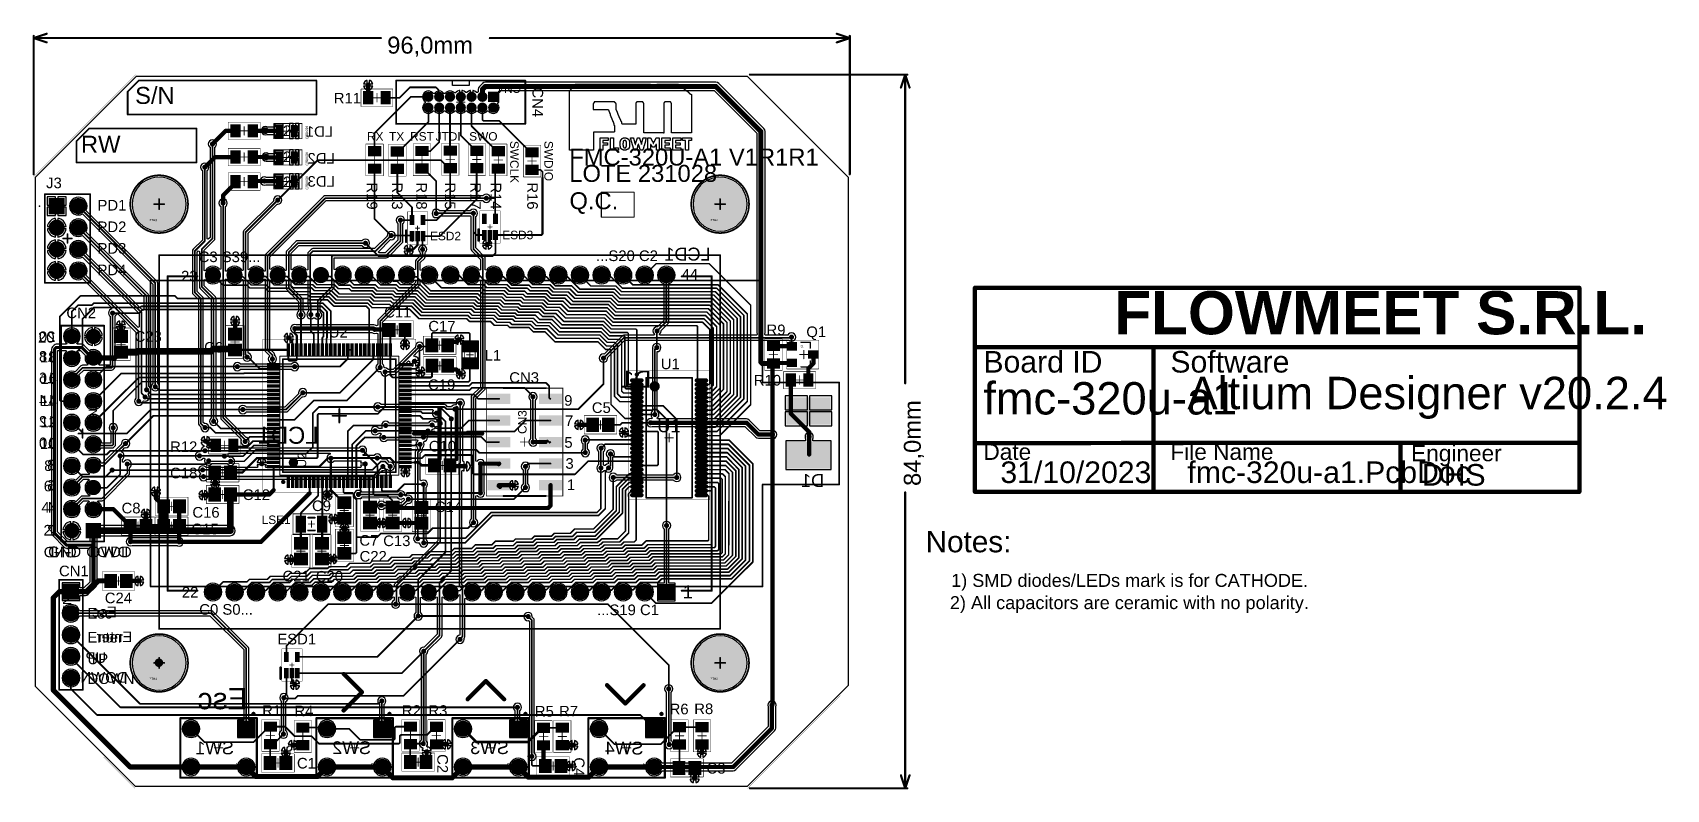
# Model space of a CAD drawing. Header units: inches. Extents: x 0 to 7.57, y 0 to 3.51.
import ezdxf

# ---------------------------------------------------------------- set-up
doc = ezdxf.new("R2010")
doc.units = ezdxf.units.IN
doc.header["$MEASUREMENT"] = 0
for name, color, linetype in [('Bottom Courtyard', 56, 'Continuous'), ('Bottom Overlay', 54, 'Continuous'), ('Bottom Paste', 16, 'Continuous'), ('Bottom Solder', 6, 'Continuous'), ('Keep-Out Layer', 6, 'Continuous'), ('L1', 1, 'Continuous'), ('L2', 5, 'Continuous'), ('Multi-Layer', 9, 'Continuous'), ('Pad Holes', 156, 'Continuous'), ('Top Courtyard', 56, 'Continuous'), ('Top Overlay', 2, 'Continuous'), ('Top Paste', 8, 'Continuous'), ('Top Solder', 216, 'Continuous'), ('Via Holes', 16, 'Continuous')]:
    doc.layers.add(name, color=color, linetype=linetype)
doc.styles.add('Arial', font='', dxfattribs={"height": 0.2})
doc.styles.add('Arial_Bold', font='', dxfattribs={"height": 0.2})
doc.styles.get('Arial').set_extended_font_data('Arial')
doc.styles.get('Arial_Bold').set_extended_font_data('Arial', bold=True)

msp = doc.modelspace()

# ---------------------------------------------------------------- texts
at = {"layer": 'Bottom Overlay', "style": 'Arial', "text_generation_flag": 2}
for s, height, p in [('LD1', 0.04921, (1.396, 3.0286)), ('LD2', 0.04921, (1.4042, 2.9045)), ('LD3', 0.04921, (1.4042, 2.7973)), ('LCD1', 0.06, (3.145, 2.455)), ('D1', 0.06, (3.6709, 1.406)), ('SW1', 0.05906, (0.937, 0.1673)), ('SW2', 0.05906, (1.5718, 0.1683)), ('SW3', 0.05906, (2.2106, 0.1683)), ('SW4', 0.05906, (2.8336, 0.1663))]:
    msp.add_text(s, height=height, dxfattribs=at).set_placement(p)
for s, height, p in [('20', 0.04921, (0.1102, 2.0778)), ('18', 0.04921, (0.1102, 1.9862)), ('16', 0.04921, (0.1102, 1.8868)), ('14', 0.04921, (0.1102, 1.7835)), ('12', 0.04921, (0.1102, 1.685)), ('10', 0.04921, (0.1102, 1.5856)), ('8', 0.0492, (0.1102, 1.4833)), ('6', 0.0492, (0.1102, 1.3888)), ('4', 0.0492, (0.1102, 1.2864)), ('2', 0.0492, (0.1102, 1.1811)), ('GND', 0.04921, (0.2087, 1.0797)), ('DVDD', 0.04921, (0.4478, 1.0807)), ('Esc', 0.04921, (0.3944, 0.8022)), ('Enter', 0.04921, (0.4656, 0.687)), ('UP', 0.04921, (0.3452, 0.5906)), ('DOWN', 0.04921, (0.4436, 0.499)), ('Esc', 0.09843, (0.999, 0.376))]:
    msp.add_text(s, height=height, rotation=360, dxfattribs=at).set_placement(p)
at = {"layer": 'Top Courtyard'}
for s, height, style, p in [('96,0mm', 0.07874, 'Arial', (1.6469, 3.4141)), ('FLOWMEET S.R.L.', 0.2, 'Arial_Bold', (5.0146, 2.1134)), ('Board ID', 0.1, 'Arial', (4.4085, 1.9361)), ('Software', 0.1, 'Arial', (5.2746, 1.9361)), ('fmc-320u-a1', 0.15, 'Arial', (4.4077, 1.7419)), ('Altium Designer v20.2.4', 0.15, 'Arial', (5.3533, 1.7664)), ('Date', 0.075, 'Arial', (4.4085, 1.5315)), ('File Name', 0.075, 'Arial', (5.2746, 1.5315)), ('Engineer', 0.075, 'Arial', (6.3896, 1.5251)), ('31/10/2023', 0.1, 'Arial', (4.4872, 1.4243)), ('fmc-320u-a1.PcbDoc', 0.1, 'Arial', (5.3533, 1.4243)), ('DHS', 0.1, 'Arial', (6.4396, 1.4121)), ('Notes:', 0.09843, 'Arial', (4.1407, 1.1033)), ('1) SMD diodes/LEDs mark is for CATHODE.', 0.06, 'Arial', (4.259, 0.9431)), ('2) All capacitors are ceramic with no polarity.', 0.06, 'Arial', (4.2531, 0.84))]:
    msp.add_text(s, height=height, dxfattribs=dict(at, style=style)).set_placement(p)
at = {"layer": 'Top Courtyard', "style": 'Arial'}
msp.add_text('84,0mm', height=0.07874, rotation=90, dxfattribs=at).set_placement((4.1184, 1.4107))
at = {"layer": 'Top Overlay', "style": 'Arial'}
for s, height, rotation, p in [('S/N', 0.07874, 360, (0.4793, 3.181)), ('CN4', 0.04921, 270, (2.3199, 3.2575)), ('RW', 0.07874, 360, (0.2283, 2.9547)), ('SWCLK', 0.03937, 270, (2.2165, 3.0098)), ('SWDIO', 0.03937, 270, (2.375, 3.0098)), ('FMC-320U-A1 V1R1R1', 0.07874, 360, (2.4902, 2.8956)), ('R19', 0.04921, 270, (1.5522, 2.8174)), ('R13', 0.04921, 270, (1.6688, 2.8174)), ('R18', 0.04921, 270, (1.7815, 2.8174)), ('R15', 0.04921, 270, (1.9139, 2.8174)), ('R17', 0.04921, 270, (2.0314, 2.8174)), ('R14', 0.04921, 270, (2.1262, 2.8174)), ('R16', 0.04921, 270, (2.2953, 2.8174)), ('PD1', 0.04921, 360, (0.3051, 2.687)), ('PD2', 0.04921, 360, (0.3051, 2.587)), ('PD3', 0.04921, 360, (0.3051, 2.487)), ('PD4', 0.04921, 360, (0.3051, 2.387)), ('20', 0.04921, 360, (0.0295, 2.0748)), ('18', 0.04921, 360, (0.0384, 1.9833)), ('16', 0.04921, 360, (0.0404, 1.8839)), ('14', 0.04921, 360, (0.0404, 1.7805)), ('9', 0.0492, 360, (2.4665, 1.7825)), ('12', 0.04921, 360, (0.0404, 1.6821)), ('7', 0.0492, 360, (2.4705, 1.688)), ('10', 0.04921, 360, (0.0384, 1.5827)), ('5', 0.0492, 360, (2.4675, 1.5876)), ('8', 0.0492, 360, (0.0581, 1.4803)), ('3', 0.0492, 360, (2.4724, 1.4902)), ('6', 0.0492, 360, (0.0561, 1.3858)), ('4', 0.0492, 360, (0.0453, 1.2864)), ('2', 0.0492, 360, (0.0551, 1.1811)), ('GND', 0.04921, 360, (0.0768, 1.0807)), ('DVDD', 0.04921, 360, (0.2687, 1.0807)), ('Esc', 0.04921, 360, (0.2589, 0.7963)), ('Enter', 0.04921, 360, (0.2589, 0.685)), ('UP', 0.04921, 360, (0.2589, 0.5846)), ('DOWN', 0.04921, 360, (0.2589, 0.4931)), ('C2', 0.04921, 270, (1.8789, 0.168)), ('C4', 0.04921, 270, (2.5114, 0.153))]:
    msp.add_text(s, height=height, rotation=rotation, dxfattribs=at).set_placement(p)
for s, height, p in [('R11', 0.04921, (1.3995, 3.1831)), ('R22', 0.04921, (1.1145, 3.0324)), ('RX', 0.03937, (1.5531, 3.0108)), ('TX', 0.03937, (1.6555, 3.0108)), ('RST', 0.03937, (1.753, 3.0108)), ('JTDI', 0.03937, (1.8711, 3.0108)), ('SWO', 0.03937, (2.0266, 3.0108)), ('R23', 0.04921, (1.1145, 2.9114)), ('LOTE 231028', 0.07874, (2.4902, 2.8198)), ('J3', 0.04921, (0.0673, 2.7904)), ('R24', 0.04921, (1.1145, 2.7953)), ('Q.C.', 0.07874, (2.4911, 2.6929)), ('ESD2', 0.03937, (1.8452, 2.5492)), ('ESD3', 0.03937, (2.1798, 2.5541)), ('C3 S39...', 0.04921, (0.7736, 2.4478)), ('...S20 C2', 0.04921, (2.6142, 2.4528)), ('23', 0.04921, (0.6919, 2.3583)), ('44', 0.04921, (3.0108, 2.3671)), ('CN2', 0.04921, (0.1608, 2.188)), ('C11', 0.04921, (1.6327, 2.1914)), ('C23', 0.04921, (0.4768, 2.0789)), ('U2', 0.04921, (1.3763, 2.0984)), ('C17', 0.04921, (1.8375, 2.1264)), ('R9', 0.04921, (3.4039, 2.1093)), ('Q1', 0.04921, (3.5883, 2.1004)), ('C6', 0.04921, (0.799, 2.0284)), ('L1', 0.04921, (2.0982, 1.9914)), ('U1', 0.04921, (2.9141, 1.9518)), ('C19', 0.04921, (1.8361, 1.8553)), ('CN3', 0.04921, (2.2124, 1.8884)), ('R10', 0.04921, (3.345, 1.876)), ('C5', 0.04921, (2.5948, 1.749)), ('R12', 0.04921, (0.6413, 1.5679)), ('C10', 0.04921, (1.8395, 1.5704)), ('C18', 0.04921, (0.6413, 1.4459)), ('C12', 0.04921, (0.9779, 1.3455)), ('C8', 0.04921, (0.4167, 1.2835)), ('C16', 0.04921, (0.7446, 1.2638)), ('C9', 0.04921, (1.2986, 1.2943)), ('C14', 0.04921, (1.8676, 1.2894)), ('C15', 0.04921, (0.7407, 1.187)), ('LSE1', 0.03937, (1.0654, 1.2343)), ('C7', 0.04921, (1.5181, 1.1339)), ('C13', 0.04921, (1.6285, 1.1319)), ('C22', 0.04921, (1.5191, 1.06)), ('CN1', 0.04921, (0.1267, 0.9921)), ('C21', 0.04921, (1.1621, 0.9685)), ('C20', 0.04921, (1.3163, 0.9675)), ('C24', 0.04921, (0.3389, 0.8671)), ('22', 0.04921, (0.6959, 0.8937)), ('C0 S0...', 0.04921, (0.7766, 0.814)), ('...S19 C1', 0.04921, (2.6191, 0.812)), ('ESD1', 0.04921, (1.138, 0.6764)), ('R1', 0.04921, (1.0682, 0.3454)), ('R4', 0.04921, (1.217, 0.3434)), ('R2', 0.04921, (1.715, 0.3454)), ('R3', 0.04921, (1.838, 0.3454)), ('R5', 0.04921, (2.3309, 0.342)), ('R7', 0.04921, (2.443, 0.3424)), ('R6', 0.04921, (2.9551, 0.3524)), ('R8', 0.04921, (3.0692, 0.3534)), ('C1', 0.04921, (1.229, 0.1014)), ('C3', 0.04921, (3.1263, 0.0778))]:
    msp.add_text(s, height=height, dxfattribs=at).set_placement(p)

# ---------------------------------------------------------------- blocks, each defined once
blk = doc.blocks.new('HEADER_PIN_2X4_1')
at = {"layer": 'Bottom Solder'}
h = blk.add_hatch(color=6, dxfattribs=at)
edge = h.paths.add_edge_path()
edge.add_arc((-0.15, 0.05), 0.0375, 0, 360)
h = blk.add_hatch(color=6, dxfattribs=at)
edge = h.paths.add_edge_path()
edge.add_arc((-0.05, 0.05), 0.0375, 0, 360)
h = blk.add_hatch(color=6, dxfattribs=at)
edge = h.paths.add_edge_path()
edge.add_arc((0.05, 0.05), 0.0375, 0, 360)
h = blk.add_hatch(color=6, dxfattribs=at)
edge = h.paths.add_edge_path()
edge.add_arc((0.15, 0.05), 0.0375, 0, 360)
blk.add_hatch(color=6, dxfattribs=at).paths.add_polyline_path([(-0.1875, -0.0125), (-0.1125, -0.0125), (-0.1125, -0.0875), (-0.1875, -0.0875)])
h = blk.add_hatch(color=6, dxfattribs=at)
edge = h.paths.add_edge_path()
edge.add_arc((-0.05, -0.05), 0.0375, 0, 360)
h = blk.add_hatch(color=6, dxfattribs=at)
edge = h.paths.add_edge_path()
edge.add_arc((0.05, -0.05), 0.0375, 0, 360)
h = blk.add_hatch(color=6, dxfattribs=at)
edge = h.paths.add_edge_path()
edge.add_arc((0.15, -0.05), 0.0375, 0, 360)
at = {"layer": 'L1'}
h = blk.add_hatch(color=1, dxfattribs=at)
edge = h.paths.add_edge_path()
edge.add_arc((-0.15, 0.05), 0.0335, 0, 360)
h = blk.add_hatch(color=1, dxfattribs=at)
edge = h.paths.add_edge_path()
edge.add_arc((-0.05, 0.05), 0.0335, 0, 360)
h = blk.add_hatch(color=1, dxfattribs=at)
edge = h.paths.add_edge_path()
edge.add_arc((0.05, 0.05), 0.0335, 0, 360)
h = blk.add_hatch(color=1, dxfattribs=at)
edge = h.paths.add_edge_path()
edge.add_arc((0.15, 0.05), 0.0335, 0, 360)
blk.add_hatch(color=1, dxfattribs=at).paths.add_polyline_path([(-0.1835, -0.0165), (-0.1165, -0.0165), (-0.1165, -0.0835), (-0.1835, -0.0835)])
h = blk.add_hatch(color=1, dxfattribs=at)
edge = h.paths.add_edge_path()
edge.add_arc((-0.05, -0.05), 0.0335, 0, 360)
h = blk.add_hatch(color=1, dxfattribs=at)
edge = h.paths.add_edge_path()
edge.add_arc((0.05, -0.05), 0.0335, 0, 360)
h = blk.add_hatch(color=1, dxfattribs=at)
edge = h.paths.add_edge_path()
edge.add_arc((0.15, -0.05), 0.0335, 0, 360)
at = {"layer": 'L2'}
h = blk.add_hatch(color=5, dxfattribs=at)
edge = h.paths.add_edge_path()
edge.add_arc((-0.15, 0.05), 0.0335, 0, 360)
h = blk.add_hatch(color=5, dxfattribs=at)
edge = h.paths.add_edge_path()
edge.add_arc((-0.05, 0.05), 0.0335, 0, 360)
h = blk.add_hatch(color=5, dxfattribs=at)
edge = h.paths.add_edge_path()
edge.add_arc((0.05, 0.05), 0.0335, 0, 360)
h = blk.add_hatch(color=5, dxfattribs=at)
edge = h.paths.add_edge_path()
edge.add_arc((0.15, 0.05), 0.0335, 0, 360)
blk.add_hatch(color=5, dxfattribs=at).paths.add_polyline_path([(-0.1835, -0.0165), (-0.1165, -0.0165), (-0.1165, -0.0835), (-0.1835, -0.0835)])
h = blk.add_hatch(color=5, dxfattribs=at)
edge = h.paths.add_edge_path()
edge.add_arc((-0.05, -0.05), 0.0335, 0, 360)
h = blk.add_hatch(color=5, dxfattribs=at)
edge = h.paths.add_edge_path()
edge.add_arc((0.05, -0.05), 0.0335, 0, 360)
h = blk.add_hatch(color=5, dxfattribs=at)
edge = h.paths.add_edge_path()
edge.add_arc((0.15, -0.05), 0.0335, 0, 360)
at = {"layer": 'Multi-Layer'}
h = blk.add_hatch(color=9, dxfattribs=at)
edge = h.paths.add_edge_path()
edge.add_arc((-0.15, 0.05), 0.0335, 0, 360)
h = blk.add_hatch(color=9, dxfattribs=at)
edge = h.paths.add_edge_path()
edge.add_arc((-0.05, 0.05), 0.0335, 0, 360)
h = blk.add_hatch(color=9, dxfattribs=at)
edge = h.paths.add_edge_path()
edge.add_arc((0.05, 0.05), 0.0335, 0, 360)
h = blk.add_hatch(color=9, dxfattribs=at)
edge = h.paths.add_edge_path()
edge.add_arc((0.15, 0.05), 0.0335, 0, 360)
blk.add_hatch(color=9, dxfattribs=at).paths.add_polyline_path([(-0.1835, -0.0165), (-0.1165, -0.0165), (-0.1165, -0.0835), (-0.1835, -0.0835)])
h = blk.add_hatch(color=9, dxfattribs=at)
edge = h.paths.add_edge_path()
edge.add_arc((-0.05, -0.05), 0.0335, 0, 360)
h = blk.add_hatch(color=9, dxfattribs=at)
edge = h.paths.add_edge_path()
edge.add_arc((0.05, -0.05), 0.0335, 0, 360)
h = blk.add_hatch(color=9, dxfattribs=at)
edge = h.paths.add_edge_path()
edge.add_arc((0.15, -0.05), 0.0335, 0, 360)
at = {"layer": 'Pad Holes'}
h = blk.add_hatch(color=7, dxfattribs=at)
edge = h.paths.add_edge_path()
edge.add_arc((-0.15, 0.05), 0.0201, 0, 360)
h = blk.add_hatch(color=7, dxfattribs=at)
edge = h.paths.add_edge_path()
edge.add_arc((-0.05, 0.05), 0.0201, 0, 360)
h = blk.add_hatch(color=7, dxfattribs=at)
edge = h.paths.add_edge_path()
edge.add_arc((0.05, 0.05), 0.0201, 0, 360)
h = blk.add_hatch(color=7, dxfattribs=at)
edge = h.paths.add_edge_path()
edge.add_arc((0.15, 0.05), 0.0201, 0, 360)
h = blk.add_hatch(color=7, dxfattribs=at)
edge = h.paths.add_edge_path()
edge.add_arc((-0.15, -0.05), 0.0201, 0, 360)
h = blk.add_hatch(color=7, dxfattribs=at)
edge = h.paths.add_edge_path()
edge.add_arc((-0.05, -0.05), 0.0201, 0, 360)
h = blk.add_hatch(color=7, dxfattribs=at)
edge = h.paths.add_edge_path()
edge.add_arc((0.05, -0.05), 0.0201, 0, 360)
h = blk.add_hatch(color=7, dxfattribs=at)
edge = h.paths.add_edge_path()
edge.add_arc((0.15, -0.05), 0.0201, 0, 360)
at = {"layer": 'Top Solder'}
h = blk.add_hatch(color=216, dxfattribs=at)
edge = h.paths.add_edge_path()
edge.add_arc((-0.15, 0.05), 0.0375, 0, 360)
h = blk.add_hatch(color=216, dxfattribs=at)
edge = h.paths.add_edge_path()
edge.add_arc((-0.05, 0.05), 0.0375, 0, 360)
h = blk.add_hatch(color=216, dxfattribs=at)
edge = h.paths.add_edge_path()
edge.add_arc((0.05, 0.05), 0.0375, 0, 360)
h = blk.add_hatch(color=216, dxfattribs=at)
edge = h.paths.add_edge_path()
edge.add_arc((0.15, 0.05), 0.0375, 0, 360)
blk.add_hatch(color=216, dxfattribs=at).paths.add_polyline_path([(-0.1875, -0.0125), (-0.1125, -0.0125), (-0.1125, -0.0875), (-0.1875, -0.0875)])
h = blk.add_hatch(color=216, dxfattribs=at)
edge = h.paths.add_edge_path()
edge.add_arc((-0.05, -0.05), 0.0375, 0, 360)
h = blk.add_hatch(color=216, dxfattribs=at)
edge = h.paths.add_edge_path()
edge.add_arc((0.05, -0.05), 0.0375, 0, 360)
h = blk.add_hatch(color=216, dxfattribs=at)
edge = h.paths.add_edge_path()
edge.add_arc((0.15, -0.05), 0.0375, 0, 360)
at = {"layer": 'Top Courtyard'}
for points in [[(0.205, 0.105, 0.00394, 0.00394, 0), (-0.205, 0.105, 0.00394, 0.00394, 0)], [(-0.205, -0.105, 0.00394, 0.00394, 0), (-0.205, 0.105, 0.00394, 0.00394, 0)], [(0.205, -0.105, 0.00394, 0.00394, 0), (0.205, 0.105, 0.00394, 0.00394, 0)], [(0.0197, 0, 0.00787, 0.00787, 0), (-0.0197, 0, 0.00787, 0.00787, 0)], [(0, -0.0197, 0.00787, 0.00787, 0), (0, 0.0197, 0.00787, 0.00787, 0)], [(0.205, -0.105, 0.00394, 0.00394, 0), (-0.205, -0.105, 0.00394, 0.00394, 0)]]:
    blk.add_lwpolyline(points, format="xyseb", dxfattribs=at)
for points in [[(-0.206, 0.105, 0.00197, 0.00197, 1), (-0.204, 0.105, 0.00197, 0.00197, 1)], [(-0.206, 0.105, 0.00197, 0.00197, 1), (-0.204, 0.105, 0.00197, 0.00197, 1)], [(0.204, 0.105, 0.00197, 0.00197, 1), (0.206, 0.105, 0.00197, 0.00197, 1)], [(0.204, 0.105, 0.00197, 0.00197, 1), (0.206, 0.105, 0.00197, 0.00197, 1)], [(-0.0217, 0, 0.00394, 0.00394, 1), (-0.0177, 0, 0.00394, 0.00394, 1)], [(-0.002, 0.0197, 0.00394, 0.00394, 1), (0.002, 0.0197, 0.00394, 0.00394, 1)], [(0.0177, 0, 0.00394, 0.00394, 1), (0.0217, 0, 0.00394, 0.00394, 1)], [(-0.002, -0.0197, 0.00394, 0.00394, 1), (0.002, -0.0197, 0.00394, 0.00394, 1)], [(-0.206, -0.105, 0.00197, 0.00197, 1), (-0.204, -0.105, 0.00197, 0.00197, 1)], [(-0.206, -0.105, 0.00197, 0.00197, 1), (-0.204, -0.105, 0.00197, 0.00197, 1)], [(0.204, -0.105, 0.00197, 0.00197, 1), (0.206, -0.105, 0.00197, 0.00197, 1)], [(0.204, -0.105, 0.00197, 0.00197, 1), (0.206, -0.105, 0.00197, 0.00197, 1)]]:
    blk.add_lwpolyline(points, format="xyseb", close=True, dxfattribs=at)
at = {"layer": 'Top Overlay'}
for points in [[(0.205, 0.105, 0.00787, 0.00787, 0), (-0.205, 0.105, 0.00787, 0.00787, 0)], [(-0.205, -0.105, 0.00787, 0.00787, 0), (-0.205, 0.105, 0.00787, 0.00787, 0)], [(0.205, -0.105, 0.00787, 0.00787, 0), (0.205, 0.105, 0.00787, 0.00787, 0)], [(0.205, -0.105, 0.00787, 0.00787, 0), (-0.205, -0.105, 0.00787, 0.00787, 0)], [(-0.152, -0.13, 0.00394, 0.00394, -1), (-0.148, -0.13, 0.00394, 0.00394, 0)], [(-0.148, -0.13, 0.00394, 0.00394, -1), (-0.152, -0.13, 0.00394, 0.00394, 0)]]:
    blk.add_lwpolyline(points, format="xyseb", dxfattribs=at)
for points in [[(-0.207, 0.105, 0.00394, 0.00394, 1), (-0.203, 0.105, 0.00394, 0.00394, 1)], [(-0.207, 0.105, 0.00394, 0.00394, 1), (-0.203, 0.105, 0.00394, 0.00394, 1)], [(0.203, 0.105, 0.00394, 0.00394, 1), (0.207, 0.105, 0.00394, 0.00394, 1)], [(0.203, 0.105, 0.00394, 0.00394, 1), (0.207, 0.105, 0.00394, 0.00394, 1)], [(-0.207, -0.105, 0.00394, 0.00394, 1), (-0.203, -0.105, 0.00394, 0.00394, 1)], [(-0.207, -0.105, 0.00394, 0.00394, 1), (-0.203, -0.105, 0.00394, 0.00394, 1)], [(-0.153, -0.13, 0.00197, 0.00197, 1), (-0.151, -0.13, 0.00197, 0.00197, 1)], [(-0.153, -0.13, 0.00197, 0.00197, 1), (-0.151, -0.13, 0.00197, 0.00197, 1)], [(-0.149, -0.13, 0.00197, 0.00197, 1), (-0.147, -0.13, 0.00197, 0.00197, 1)], [(-0.149, -0.13, 0.00197, 0.00197, 1), (-0.147, -0.13, 0.00197, 0.00197, 1)], [(0.203, -0.105, 0.00394, 0.00394, 1), (0.207, -0.105, 0.00394, 0.00394, 1)], [(0.203, -0.105, 0.00394, 0.00394, 1), (0.207, -0.105, 0.00394, 0.00394, 1)]]:
    blk.add_lwpolyline(points, format="xyseb", close=True, dxfattribs=at)
at = {"layer": 'Top Courtyard', "style": 'Arial'}
blk.add_text('J3', height=0.01969, dxfattribs=at).set_placement((-0.1772, 0.0541))
blk = doc.blocks.new('CAP_SM0805_YAGEOCC2_N_2')
at = {"layer": 'L1'}
for points in [[(-0.0621, -0.0285), (-0.0621, 0.0285), (-0.0109, 0.0285), (-0.0109, -0.0285)], [(0.0109, -0.0285), (0.0109, 0.0285), (0.0621, 0.0285), (0.0621, -0.0285)]]:
    blk.add_hatch(color=1, dxfattribs=at).paths.add_polyline_path(points)
at = {"layer": 'Top Paste'}
for points in [[(-0.0621, -0.0285), (-0.0621, 0.0285), (-0.0109, 0.0285), (-0.0109, -0.0285)], [(0.0109, -0.0285), (0.0109, 0.0285), (0.0621, 0.0285), (0.0621, -0.0285)]]:
    blk.add_hatch(color=8, dxfattribs=at).paths.add_polyline_path(points)
at = {"layer": 'Top Solder'}
for points in [[(-0.0661, -0.0325), (-0.0661, 0.0325), (-0.0069, 0.0325), (-0.0069, -0.0325)], [(0.0069, -0.0325), (0.0069, 0.0325), (0.0661, 0.0325), (0.0661, -0.0325)]]:
    blk.add_hatch(color=216, dxfattribs=at).paths.add_polyline_path(points)
at = {"layer": 'Top Courtyard'}
for points in [[(-0.0758, 0.0423, 0.00197, 0.00197, 0), (0.0758, 0.0423, 0.00197, 0.00197, 0)], [(-0.0758, -0.0423, 0.00197, 0.00197, 0), (-0.0758, 0.0423, 0.00197, 0.00197, 0)], [(-0.0197, 0, 0.00394, 0.00394, 0), (0.0197, 0, 0.00394, 0.00394, 0)], [(0, -0.0197, 0.00394, 0.00394, 0), (0, 0.0197, 0.00394, 0.00394, 0)], [(0.0758, -0.0423, 0.00197, 0.00197, 0), (0.0758, 0.0423, 0.00197, 0.00197, 0)], [(-0.0758, -0.0423, 0.00197, 0.00197, 0), (0.0758, -0.0423, 0.00197, 0.00197, 0)]]:
    blk.add_lwpolyline(points, format="xyseb", dxfattribs=at)
for points in [[(-0.0763, 0.0423, 0.000984, 0.000984, 1), (-0.0753, 0.0423, 0.000984, 0.000984, 1)], [(-0.0763, 0.0423, 0.000984, 0.000984, 1), (-0.0753, 0.0423, 0.000984, 0.000984, 1)], [(-0.0207, 0, 0.00197, 0.00197, 1), (-0.0187, 0, 0.00197, 0.00197, 1)], [(-0.001, 0.0197, 0.00197, 0.00197, 1), (0.001, 0.0197, 0.00197, 0.00197, 1)], [(0.0187, 0, 0.00197, 0.00197, 1), (0.0207, 0, 0.00197, 0.00197, 1)], [(0.0753, 0.0423, 0.000984, 0.000984, 1), (0.0763, 0.0423, 0.000984, 0.000984, 1)], [(0.0753, 0.0423, 0.000984, 0.000984, 1), (0.0763, 0.0423, 0.000984, 0.000984, 1)], [(-0.0763, -0.0423, 0.000984, 0.000984, 1), (-0.0753, -0.0423, 0.000984, 0.000984, 1)], [(-0.0763, -0.0423, 0.000984, 0.000984, 1), (-0.0753, -0.0423, 0.000984, 0.000984, 1)], [(-0.001, -0.0197, 0.00197, 0.00197, 1), (0.001, -0.0197, 0.00197, 0.00197, 1)], [(0.0753, -0.0423, 0.000984, 0.000984, 1), (0.0763, -0.0423, 0.000984, 0.000984, 1)], [(0.0753, -0.0423, 0.000984, 0.000984, 1), (0.0763, -0.0423, 0.000984, 0.000984, 1)]]:
    blk.add_lwpolyline(points, format="xyseb", close=True, dxfattribs=at)
at = {"layer": 'Top Overlay'}
for points in [[(-0.0758, -0.0423, 0.00197, 0.00197, 0), (-0.0758, 0.0423, 0.00197, 0.00197, 0)], [(-0.0758, 0.0423, 0.00197, 0.00197, 0), (0.0758, 0.0423, 0.00197, 0.00197, 0)], [(0.0758, -0.0423, 0.00197, 0.00197, 0), (0.0758, 0.0423, 0.00197, 0.00197, 0)], [(-0.0758, -0.0423, 0.00197, 0.00197, 0), (0.0758, -0.0423, 0.00197, 0.00197, 0)]]:
    blk.add_lwpolyline(points, format="xyseb", dxfattribs=at)
for points in [[(-0.0763, 0.0423, 0.000984, 0.000984, 1), (-0.0753, 0.0423, 0.000984, 0.000984, 1)], [(-0.0763, 0.0423, 0.000984, 0.000984, 1), (-0.0753, 0.0423, 0.000984, 0.000984, 1)], [(0.0753, 0.0423, 0.000984, 0.000984, 1), (0.0763, 0.0423, 0.000984, 0.000984, 1)], [(0.0753, 0.0423, 0.000984, 0.000984, 1), (0.0763, 0.0423, 0.000984, 0.000984, 1)], [(-0.0763, -0.0423, 0.000984, 0.000984, 1), (-0.0753, -0.0423, 0.000984, 0.000984, 1)], [(-0.0763, -0.0423, 0.000984, 0.000984, 1), (-0.0753, -0.0423, 0.000984, 0.000984, 1)], [(0.0753, -0.0423, 0.000984, 0.000984, 1), (0.0763, -0.0423, 0.000984, 0.000984, 1)], [(0.0753, -0.0423, 0.000984, 0.000984, 1), (0.0763, -0.0423, 0.000984, 0.000984, 1)]]:
    blk.add_lwpolyline(points, format="xyseb", close=True, dxfattribs=at)
at = {"layer": 'Top Courtyard', "style": 'Arial'}
blk.add_text('C24', height=0.00787, dxfattribs=at).set_placement((-0.0545, 0.0242))
blk = doc.blocks.new('CAP_SM0805_YAGEOCC2_N_3')
at = {"layer": 'L1'}
for points in [[(-0.0621, -0.0285), (-0.0621, 0.0285), (-0.0109, 0.0285), (-0.0109, -0.0285)], [(0.0109, -0.0285), (0.0109, 0.0285), (0.0621, 0.0285), (0.0621, -0.0285)]]:
    blk.add_hatch(color=1, dxfattribs=at).paths.add_polyline_path(points)
at = {"layer": 'Top Paste'}
for points in [[(-0.0621, -0.0285), (-0.0621, 0.0285), (-0.0109, 0.0285), (-0.0109, -0.0285)], [(0.0109, -0.0285), (0.0109, 0.0285), (0.0621, 0.0285), (0.0621, -0.0285)]]:
    blk.add_hatch(color=8, dxfattribs=at).paths.add_polyline_path(points)
at = {"layer": 'Top Solder'}
for points in [[(-0.0661, -0.0325), (-0.0661, 0.0325), (-0.0069, 0.0325), (-0.0069, -0.0325)], [(0.0069, -0.0325), (0.0069, 0.0325), (0.0661, 0.0325), (0.0661, -0.0325)]]:
    blk.add_hatch(color=216, dxfattribs=at).paths.add_polyline_path(points)
at = {"layer": 'Top Courtyard'}
for points in [[(-0.0758, 0.0423, 0.00197, 0.00197, 0), (0.0758, 0.0423, 0.00197, 0.00197, 0)], [(-0.0758, -0.0423, 0.00197, 0.00197, 0), (-0.0758, 0.0423, 0.00197, 0.00197, 0)], [(-0.0197, 0, 0.00394, 0.00394, 0), (0.0197, 0, 0.00394, 0.00394, 0)], [(0, -0.0197, 0.00394, 0.00394, 0), (0, 0.0197, 0.00394, 0.00394, 0)], [(0.0758, -0.0423, 0.00197, 0.00197, 0), (0.0758, 0.0423, 0.00197, 0.00197, 0)], [(-0.0758, -0.0423, 0.00197, 0.00197, 0), (0.0758, -0.0423, 0.00197, 0.00197, 0)]]:
    blk.add_lwpolyline(points, format="xyseb", dxfattribs=at)
for points in [[(-0.0763, 0.0423, 0.000984, 0.000984, 1), (-0.0753, 0.0423, 0.000984, 0.000984, 1)], [(-0.0763, 0.0423, 0.000984, 0.000984, 1), (-0.0753, 0.0423, 0.000984, 0.000984, 1)], [(-0.0207, 0, 0.00197, 0.00197, 1), (-0.0187, 0, 0.00197, 0.00197, 1)], [(-0.001, 0.0197, 0.00197, 0.00197, 1), (0.001, 0.0197, 0.00197, 0.00197, 1)], [(0.0187, 0, 0.00197, 0.00197, 1), (0.0207, 0, 0.00197, 0.00197, 1)], [(0.0753, 0.0423, 0.000984, 0.000984, 1), (0.0763, 0.0423, 0.000984, 0.000984, 1)], [(0.0753, 0.0423, 0.000984, 0.000984, 1), (0.0763, 0.0423, 0.000984, 0.000984, 1)], [(-0.0763, -0.0423, 0.000984, 0.000984, 1), (-0.0753, -0.0423, 0.000984, 0.000984, 1)], [(-0.0763, -0.0423, 0.000984, 0.000984, 1), (-0.0753, -0.0423, 0.000984, 0.000984, 1)], [(-0.001, -0.0197, 0.00197, 0.00197, 1), (0.001, -0.0197, 0.00197, 0.00197, 1)], [(0.0753, -0.0423, 0.000984, 0.000984, 1), (0.0763, -0.0423, 0.000984, 0.000984, 1)], [(0.0753, -0.0423, 0.000984, 0.000984, 1), (0.0763, -0.0423, 0.000984, 0.000984, 1)]]:
    blk.add_lwpolyline(points, format="xyseb", close=True, dxfattribs=at)
at = {"layer": 'Top Overlay'}
for points in [[(-0.0758, -0.0423, 0.00197, 0.00197, 0), (-0.0758, 0.0423, 0.00197, 0.00197, 0)], [(-0.0758, 0.0423, 0.00197, 0.00197, 0), (0.0758, 0.0423, 0.00197, 0.00197, 0)], [(0.0758, -0.0423, 0.00197, 0.00197, 0), (0.0758, 0.0423, 0.00197, 0.00197, 0)], [(-0.0758, -0.0423, 0.00197, 0.00197, 0), (0.0758, -0.0423, 0.00197, 0.00197, 0)]]:
    blk.add_lwpolyline(points, format="xyseb", dxfattribs=at)
for points in [[(-0.0763, 0.0423, 0.000984, 0.000984, 1), (-0.0753, 0.0423, 0.000984, 0.000984, 1)], [(-0.0763, 0.0423, 0.000984, 0.000984, 1), (-0.0753, 0.0423, 0.000984, 0.000984, 1)], [(0.0753, 0.0423, 0.000984, 0.000984, 1), (0.0763, 0.0423, 0.000984, 0.000984, 1)], [(0.0753, 0.0423, 0.000984, 0.000984, 1), (0.0763, 0.0423, 0.000984, 0.000984, 1)], [(-0.0763, -0.0423, 0.000984, 0.000984, 1), (-0.0753, -0.0423, 0.000984, 0.000984, 1)], [(-0.0763, -0.0423, 0.000984, 0.000984, 1), (-0.0753, -0.0423, 0.000984, 0.000984, 1)], [(0.0753, -0.0423, 0.000984, 0.000984, 1), (0.0763, -0.0423, 0.000984, 0.000984, 1)], [(0.0753, -0.0423, 0.000984, 0.000984, 1), (0.0763, -0.0423, 0.000984, 0.000984, 1)]]:
    blk.add_lwpolyline(points, format="xyseb", close=True, dxfattribs=at)
at = {"layer": 'Top Courtyard', "style": 'Arial'}
blk.add_text('C19', height=0.00787, dxfattribs=at).set_placement((-0.0545, 0.0242))
blk = doc.blocks.new('CAP_SM0805_YAGEOCC2_N_4')
at = {"layer": 'L1'}
for points in [[(-0.0621, -0.0285), (-0.0621, 0.0285), (-0.0109, 0.0285), (-0.0109, -0.0285)], [(0.0109, -0.0285), (0.0109, 0.0285), (0.0621, 0.0285), (0.0621, -0.0285)]]:
    blk.add_hatch(color=1, dxfattribs=at).paths.add_polyline_path(points)
at = {"layer": 'Top Paste'}
for points in [[(-0.0621, -0.0285), (-0.0621, 0.0285), (-0.0109, 0.0285), (-0.0109, -0.0285)], [(0.0109, -0.0285), (0.0109, 0.0285), (0.0621, 0.0285), (0.0621, -0.0285)]]:
    blk.add_hatch(color=8, dxfattribs=at).paths.add_polyline_path(points)
at = {"layer": 'Top Solder'}
for points in [[(-0.0661, -0.0325), (-0.0661, 0.0325), (-0.0069, 0.0325), (-0.0069, -0.0325)], [(0.0069, -0.0325), (0.0069, 0.0325), (0.0661, 0.0325), (0.0661, -0.0325)]]:
    blk.add_hatch(color=216, dxfattribs=at).paths.add_polyline_path(points)
at = {"layer": 'Top Courtyard'}
for points in [[(0.0758, 0.0423, 0.00197, 0.00197, 0), (-0.0758, 0.0423, 0.00197, 0.00197, 0)], [(-0.0758, -0.0423, 0.00197, 0.00197, 0), (-0.0758, 0.0423, 0.00197, 0.00197, 0)], [(0.0197, 0, 0.00394, 0.00394, 0), (-0.0197, 0, 0.00394, 0.00394, 0)], [(0, -0.0197, 0.00394, 0.00394, 0), (0, 0.0197, 0.00394, 0.00394, 0)], [(0.0758, -0.0423, 0.00197, 0.00197, 0), (0.0758, 0.0423, 0.00197, 0.00197, 0)], [(0.0758, -0.0423, 0.00197, 0.00197, 0), (-0.0758, -0.0423, 0.00197, 0.00197, 0)]]:
    blk.add_lwpolyline(points, format="xyseb", dxfattribs=at)
for points in [[(-0.0763, 0.0423, 0.000984, 0.000984, 1), (-0.0753, 0.0423, 0.000984, 0.000984, 1)], [(-0.0763, 0.0423, 0.000984, 0.000984, 1), (-0.0753, 0.0423, 0.000984, 0.000984, 1)], [(-0.0207, 0, 0.00197, 0.00197, 1), (-0.0187, 0, 0.00197, 0.00197, 1)], [(-0.001, 0.0197, 0.00197, 0.00197, 1), (0.001, 0.0197, 0.00197, 0.00197, 1)], [(0.0187, 0, 0.00197, 0.00197, 1), (0.0207, 0, 0.00197, 0.00197, 1)], [(0.0753, 0.0423, 0.000984, 0.000984, 1), (0.0763, 0.0423, 0.000984, 0.000984, 1)], [(0.0753, 0.0423, 0.000984, 0.000984, 1), (0.0763, 0.0423, 0.000984, 0.000984, 1)], [(-0.0763, -0.0423, 0.000984, 0.000984, 1), (-0.0753, -0.0423, 0.000984, 0.000984, 1)], [(-0.0763, -0.0423, 0.000984, 0.000984, 1), (-0.0753, -0.0423, 0.000984, 0.000984, 1)], [(-0.001, -0.0197, 0.00197, 0.00197, 1), (0.001, -0.0197, 0.00197, 0.00197, 1)], [(0.0753, -0.0423, 0.000984, 0.000984, 1), (0.0763, -0.0423, 0.000984, 0.000984, 1)], [(0.0753, -0.0423, 0.000984, 0.000984, 1), (0.0763, -0.0423, 0.000984, 0.000984, 1)]]:
    blk.add_lwpolyline(points, format="xyseb", close=True, dxfattribs=at)
at = {"layer": 'Top Overlay'}
for points in [[(-0.0758, -0.0423, 0.00197, 0.00197, 0), (-0.0758, 0.0423, 0.00197, 0.00197, 0)], [(0.0758, 0.0423, 0.00197, 0.00197, 0), (-0.0758, 0.0423, 0.00197, 0.00197, 0)], [(0.0758, -0.0423, 0.00197, 0.00197, 0), (0.0758, 0.0423, 0.00197, 0.00197, 0)], [(0.0758, -0.0423, 0.00197, 0.00197, 0), (-0.0758, -0.0423, 0.00197, 0.00197, 0)]]:
    blk.add_lwpolyline(points, format="xyseb", dxfattribs=at)
for points in [[(-0.0763, 0.0423, 0.000984, 0.000984, 1), (-0.0753, 0.0423, 0.000984, 0.000984, 1)], [(-0.0763, 0.0423, 0.000984, 0.000984, 1), (-0.0753, 0.0423, 0.000984, 0.000984, 1)], [(0.0753, 0.0423, 0.000984, 0.000984, 1), (0.0763, 0.0423, 0.000984, 0.000984, 1)], [(0.0753, 0.0423, 0.000984, 0.000984, 1), (0.0763, 0.0423, 0.000984, 0.000984, 1)], [(-0.0763, -0.0423, 0.000984, 0.000984, 1), (-0.0753, -0.0423, 0.000984, 0.000984, 1)], [(-0.0763, -0.0423, 0.000984, 0.000984, 1), (-0.0753, -0.0423, 0.000984, 0.000984, 1)], [(0.0753, -0.0423, 0.000984, 0.000984, 1), (0.0763, -0.0423, 0.000984, 0.000984, 1)], [(0.0753, -0.0423, 0.000984, 0.000984, 1), (0.0763, -0.0423, 0.000984, 0.000984, 1)]]:
    blk.add_lwpolyline(points, format="xyseb", close=True, dxfattribs=at)
at = {"layer": 'Top Courtyard', "style": 'Arial'}
blk.add_text('C14', height=0.00787, dxfattribs=at).set_placement((-0.0545, 0.0242))
blk = doc.blocks.new('LED_0805_B_5')
at = {"layer": 'Bottom Paste'}
for points in [[(-0.0472, 0.0246), (-0.0236, 0.0246), (-0.0236, -0.0246), (-0.0472, -0.0246)], [(0.0236, 0.0246), (0.0472, 0.0246), (0.0472, -0.0246), (0.0236, -0.0246)]]:
    blk.add_hatch(color=16, dxfattribs=at).paths.add_polyline_path(points)
at = {"layer": 'Bottom Solder'}
for points in [[(-0.0512, 0.0286), (-0.0196, 0.0286), (-0.0196, -0.0286), (-0.0512, -0.0286)], [(0.0196, 0.0286), (0.0512, 0.0286), (0.0512, -0.0286), (0.0196, -0.0286)]]:
    blk.add_hatch(color=6, dxfattribs=at).paths.add_polyline_path(points)
at = {"layer": 'L2'}
for points in [[(-0.0472, 0.0246), (-0.0236, 0.0246), (-0.0236, -0.0246), (-0.0472, -0.0246)], [(0.0236, 0.0246), (0.0472, 0.0246), (0.0472, -0.0246), (0.0236, -0.0246)]]:
    blk.add_hatch(color=5, dxfattribs=at).paths.add_polyline_path(points)
at = {"layer": 'Bottom Courtyard'}
for points in [[(-0.0591, -0.0354, 0.00394, 0.00394, 0), (-0.0591, 0.0354, 0.00394, 0.00394, 0)], [(-0.0591, 0.0354, 0.00394, 0.00394, 0), (0.0709, 0.0354, 0.00394, 0.00394, 0)], [(-0.0197, 0, 0.00394, 0.00394, 0), (0.0197, 0, 0.00394, 0.00394, 0)], [(0, -0.0197, 0.00394, 0.00394, 0), (0, 0.0197, 0.00394, 0.00394, 0)], [(0.0709, -0.0354, 0.00394, 0.00394, 0), (0.0709, 0.0354, 0.00394, 0.00394, 0)], [(-0.0591, -0.0354, 0.00394, 0.00394, 0), (0.0709, -0.0354, 0.00394, 0.00394, 0)]]:
    blk.add_lwpolyline(points, format="xyseb", dxfattribs=at)
for points in [[(-0.06, 0.0354, 0.00197, 0.00197, 1), (-0.0581, 0.0354, 0.00197, 0.00197, 1)], [(-0.06, 0.0354, 0.00197, 0.00197, 1), (-0.0581, 0.0354, 0.00197, 0.00197, 1)], [(-0.0207, 0, 0.00197, 0.00197, 1), (-0.0187, 0, 0.00197, 0.00197, 1)], [(-0.001, 0.0197, 0.00197, 0.00197, 1), (0.001, 0.0197, 0.00197, 0.00197, 1)], [(0.0187, 0, 0.00197, 0.00197, 1), (0.0207, 0, 0.00197, 0.00197, 1)], [(0.0699, 0.0354, 0.00197, 0.00197, 1), (0.0719, 0.0354, 0.00197, 0.00197, 1)], [(0.0699, 0.0354, 0.00197, 0.00197, 1), (0.0719, 0.0354, 0.00197, 0.00197, 1)], [(-0.06, -0.0354, 0.00197, 0.00197, 1), (-0.0581, -0.0354, 0.00197, 0.00197, 1)], [(-0.06, -0.0354, 0.00197, 0.00197, 1), (-0.0581, -0.0354, 0.00197, 0.00197, 1)], [(-0.001, -0.0197, 0.00197, 0.00197, 1), (0.001, -0.0197, 0.00197, 0.00197, 1)], [(0.0699, -0.0354, 0.00197, 0.00197, 1), (0.0719, -0.0354, 0.00197, 0.00197, 1)], [(0.0699, -0.0354, 0.00197, 0.00197, 1), (0.0719, -0.0354, 0.00197, 0.00197, 1)]]:
    blk.add_lwpolyline(points, format="xyseb", close=True, dxfattribs=at)
at = {"layer": 'Bottom Overlay'}
for points in [[(-0.0591, -0.0354, 0.00394, 0.00394, 0), (-0.0591, 0.0354, 0.00394, 0.00394, 0)], [(-0.0591, 0.0354, 0.00394, 0.00394, 0), (0.0709, 0.0354, 0.00394, 0.00394, 0)], [(0.0591, -0.0354, 0.00394, 0.00394, 0), (0.0591, 0.0354, 0.00394, 0.00394, 0)], [(0.0709, -0.0354, 0.00394, 0.00394, 0), (0.0709, 0.0354, 0.00394, 0.00394, 0)], [(-0.0591, -0.0354, 0.00394, 0.00394, 0), (0.0709, -0.0354, 0.00394, 0.00394, 0)]]:
    blk.add_lwpolyline(points, format="xyseb", dxfattribs=at)
for points in [[(-0.06, 0.0354, 0.00197, 0.00197, 1), (-0.0581, 0.0354, 0.00197, 0.00197, 1)], [(-0.06, 0.0354, 0.00197, 0.00197, 1), (-0.0581, 0.0354, 0.00197, 0.00197, 1)], [(0.0581, 0.0354, 0.00197, 0.00197, 1), (0.06, 0.0354, 0.00197, 0.00197, 1)], [(0.0699, 0.0354, 0.00197, 0.00197, 1), (0.0719, 0.0354, 0.00197, 0.00197, 1)], [(0.0699, 0.0354, 0.00197, 0.00197, 1), (0.0719, 0.0354, 0.00197, 0.00197, 1)], [(-0.06, -0.0354, 0.00197, 0.00197, 1), (-0.0581, -0.0354, 0.00197, 0.00197, 1)], [(-0.06, -0.0354, 0.00197, 0.00197, 1), (-0.0581, -0.0354, 0.00197, 0.00197, 1)], [(0.0581, -0.0354, 0.00197, 0.00197, 1), (0.06, -0.0354, 0.00197, 0.00197, 1)], [(0.0699, -0.0354, 0.00197, 0.00197, 1), (0.0719, -0.0354, 0.00197, 0.00197, 1)], [(0.0699, -0.0354, 0.00197, 0.00197, 1), (0.0719, -0.0354, 0.00197, 0.00197, 1)]]:
    blk.add_lwpolyline(points, format="xyseb", close=True, dxfattribs=at)
at = {"layer": 'Bottom Courtyard', "style": 'Arial', "text_generation_flag": 2}
for s, height, rotation, p in [('Cathode', 0.01181, -90, (0.0886, -0.0374)), ('LD3', 0.00787, -180, (-0.0496, -0.0252))]:
    blk.add_text(s, height=height, rotation=rotation, dxfattribs=at).set_placement(p)
blk = doc.blocks.new('STM32U575VI_6')
at = {"layer": 'L1'}
for points in [[(-0.2421, 0.2756), (-0.2421, 0.3337), (-0.2303, 0.3337), (-0.2303, 0.2756)], [(-0.2224, 0.2756), (-0.2224, 0.3337), (-0.2106, 0.3337), (-0.2106, 0.2756)], [(-0.2028, 0.2756), (-0.2028, 0.3337), (-0.1909, 0.3337), (-0.1909, 0.2756)], [(-0.1831, 0.2756), (-0.1831, 0.3337), (-0.1713, 0.3337), (-0.1713, 0.2756)], [(-0.1634, 0.2756), (-0.1634, 0.3337), (-0.1516, 0.3337), (-0.1516, 0.2756)], [(-0.1437, 0.2756), (-0.1437, 0.3337), (-0.1319, 0.3337), (-0.1319, 0.2756)], [(-0.124, 0.2756), (-0.124, 0.3337), (-0.1122, 0.3337), (-0.1122, 0.2756)], [(-0.1043, 0.2756), (-0.1043, 0.3337), (-0.0925, 0.3337), (-0.0925, 0.2756)], [(-0.0846, 0.2756), (-0.0846, 0.3337), (-0.0728, 0.3337), (-0.0728, 0.2756)], [(-0.065, 0.2756), (-0.065, 0.3337), (-0.0531, 0.3337), (-0.0531, 0.2756)], [(-0.0453, 0.2756), (-0.0453, 0.3337), (-0.0335, 0.3337), (-0.0335, 0.2756)], [(-0.0256, 0.2756), (-0.0256, 0.3337), (-0.0138, 0.3337), (-0.0138, 0.2756)], [(-0.0059, 0.2756), (-0.0059, 0.3337), (0.0059, 0.3337), (0.0059, 0.2756)], [(0.0138, 0.2756), (0.0138, 0.3337), (0.0256, 0.3337), (0.0256, 0.2756)], [(0.0335, 0.2756), (0.0335, 0.3337), (0.0453, 0.3337), (0.0453, 0.2756)], [(0.0531, 0.2756), (0.0531, 0.3337), (0.065, 0.3337), (0.065, 0.2756)], [(0.0728, 0.2756), (0.0728, 0.3337), (0.0846, 0.3337), (0.0846, 0.2756)], [(0.0925, 0.2756), (0.0925, 0.3337), (0.1043, 0.3337), (0.1043, 0.2756)], [(0.1122, 0.2756), (0.1122, 0.3337), (0.124, 0.3337), (0.124, 0.2756)], [(0.1319, 0.2756), (0.1319, 0.3337), (0.1437, 0.3337), (0.1437, 0.2756)], [(0.1516, 0.2756), (0.1516, 0.3337), (0.1634, 0.3337), (0.1634, 0.2756)], [(0.1713, 0.2756), (0.1713, 0.3337), (0.1831, 0.3337), (0.1831, 0.2756)], [(0.1909, 0.2756), (0.1909, 0.3337), (0.2028, 0.3337), (0.2028, 0.2756)], [(0.2106, 0.2756), (0.2106, 0.3337), (0.2224, 0.3337), (0.2224, 0.2756)], [(0.2303, 0.2756), (0.2303, 0.3337), (0.2421, 0.3337), (0.2421, 0.2756)], [(-0.3337, 0.2421), (-0.2756, 0.2421), (-0.2756, 0.2303), (-0.3337, 0.2303)], [(0.2756, 0.2421), (0.3337, 0.2421), (0.3337, 0.2303), (0.2756, 0.2303)], [(-0.3337, 0.2224), (-0.2756, 0.2224), (-0.2756, 0.2106), (-0.3337, 0.2106)], [(-0.3337, 0.2028), (-0.2756, 0.2028), (-0.2756, 0.1909), (-0.3337, 0.1909)], [(-0.3337, 0.1831), (-0.2756, 0.1831), (-0.2756, 0.1713), (-0.3337, 0.1713)], [(-0.3337, 0.1634), (-0.2756, 0.1634), (-0.2756, 0.1516), (-0.3337, 0.1516)], [(0.2756, 0.2224), (0.3337, 0.2224), (0.3337, 0.2106), (0.2756, 0.2106)], [(0.2756, 0.2028), (0.3337, 0.2028), (0.3337, 0.1909), (0.2756, 0.1909)], [(0.2756, 0.1831), (0.3337, 0.1831), (0.3337, 0.1713), (0.2756, 0.1713)], [(0.2756, 0.1634), (0.3337, 0.1634), (0.3337, 0.1516), (0.2756, 0.1516)], [(-0.3337, 0.1437), (-0.2756, 0.1437), (-0.2756, 0.1319), (-0.3337, 0.1319)], [(-0.3337, 0.124), (-0.2756, 0.124), (-0.2756, 0.1122), (-0.3337, 0.1122)], [(-0.3337, 0.1043), (-0.2756, 0.1043), (-0.2756, 0.0925), (-0.3337, 0.0925)], [(-0.3337, 0.0846), (-0.2756, 0.0846), (-0.2756, 0.0728), (-0.3337, 0.0728)], [(0.2756, 0.1437), (0.3337, 0.1437), (0.3337, 0.1319), (0.2756, 0.1319)], [(0.2756, 0.124), (0.3337, 0.124), (0.3337, 0.1122), (0.2756, 0.1122)], [(0.2756, 0.1043), (0.3337, 0.1043), (0.3337, 0.0925), (0.2756, 0.0925)], [(0.2756, 0.0846), (0.3337, 0.0846), (0.3337, 0.0728), (0.2756, 0.0728)], [(-0.3337, 0.065), (-0.2756, 0.065), (-0.2756, 0.0531), (-0.3337, 0.0531)], [(-0.3337, 0.0453), (-0.2756, 0.0453), (-0.2756, 0.0335), (-0.3337, 0.0335)], [(-0.3337, 0.0256), (-0.2756, 0.0256), (-0.2756, 0.0138), (-0.3337, 0.0138)], [(-0.3337, 0.0059), (-0.2756, 0.0059), (-0.2756, -0.0059), (-0.3337, -0.0059)], [(0.2756, 0.065), (0.3337, 0.065), (0.3337, 0.0531), (0.2756, 0.0531)], [(0.2756, 0.0453), (0.3337, 0.0453), (0.3337, 0.0335), (0.2756, 0.0335)], [(0.2756, 0.0256), (0.3337, 0.0256), (0.3337, 0.0138), (0.2756, 0.0138)], [(0.2756, 0.0059), (0.3337, 0.0059), (0.3337, -0.0059), (0.2756, -0.0059)], [(-0.3337, -0.0138), (-0.2756, -0.0138), (-0.2756, -0.0256), (-0.3337, -0.0256)], [(-0.3337, -0.0335), (-0.2756, -0.0335), (-0.2756, -0.0453), (-0.3337, -0.0453)], [(-0.3337, -0.0531), (-0.2756, -0.0531), (-0.2756, -0.065), (-0.3337, -0.065)], [(-0.3337, -0.0728), (-0.2756, -0.0728), (-0.2756, -0.0846), (-0.3337, -0.0846)], [(0.2756, -0.0138), (0.3337, -0.0138), (0.3337, -0.0256), (0.2756, -0.0256)], [(0.2756, -0.0335), (0.3337, -0.0335), (0.3337, -0.0453), (0.2756, -0.0453)], [(0.2756, -0.0531), (0.3337, -0.0531), (0.3337, -0.065), (0.2756, -0.065)], [(0.2756, -0.0728), (0.3337, -0.0728), (0.3337, -0.0846), (0.2756, -0.0846)], [(-0.3337, -0.0925), (-0.2756, -0.0925), (-0.2756, -0.1043), (-0.3337, -0.1043)], [(-0.3337, -0.1122), (-0.2756, -0.1122), (-0.2756, -0.124), (-0.3337, -0.124)], [(-0.3337, -0.1319), (-0.2756, -0.1319), (-0.2756, -0.1437), (-0.3337, -0.1437)], [(0.2756, -0.0925), (0.3337, -0.0925), (0.3337, -0.1043), (0.2756, -0.1043)], [(0.2756, -0.1122), (0.3337, -0.1122), (0.3337, -0.124), (0.2756, -0.124)], [(0.2756, -0.1319), (0.3337, -0.1319), (0.3337, -0.1437), (0.2756, -0.1437)], [(-0.3337, -0.1516), (-0.2756, -0.1516), (-0.2756, -0.1634), (-0.3337, -0.1634)], [(-0.3337, -0.1713), (-0.2756, -0.1713), (-0.2756, -0.1831), (-0.3337, -0.1831)], [(-0.3337, -0.1909), (-0.2756, -0.1909), (-0.2756, -0.2028), (-0.3337, -0.2028)], [(-0.3337, -0.2106), (-0.2756, -0.2106), (-0.2756, -0.2224), (-0.3337, -0.2224)], [(0.2756, -0.1516), (0.3337, -0.1516), (0.3337, -0.1634), (0.2756, -0.1634)], [(0.2756, -0.1713), (0.3337, -0.1713), (0.3337, -0.1831), (0.2756, -0.1831)], [(0.2756, -0.1909), (0.3337, -0.1909), (0.3337, -0.2028), (0.2756, -0.2028)], [(0.2756, -0.2106), (0.3337, -0.2106), (0.3337, -0.2224), (0.2756, -0.2224)], [(-0.3337, -0.2303), (-0.2756, -0.2303), (-0.2756, -0.2421), (-0.3337, -0.2421)], [(-0.2421, -0.3337), (-0.2421, -0.2756), (-0.2303, -0.2756), (-0.2303, -0.3337)], [(-0.2224, -0.3337), (-0.2224, -0.2756), (-0.2106, -0.2756), (-0.2106, -0.3337)], [(-0.2028, -0.3337), (-0.2028, -0.2756), (-0.1909, -0.2756), (-0.1909, -0.3337)], [(-0.1831, -0.3337), (-0.1831, -0.2756), (-0.1713, -0.2756), (-0.1713, -0.3337)], [(-0.1634, -0.3337), (-0.1634, -0.2756), (-0.1516, -0.2756), (-0.1516, -0.3337)], [(-0.1437, -0.3337), (-0.1437, -0.2756), (-0.1319, -0.2756), (-0.1319, -0.3337)], [(-0.124, -0.3337), (-0.124, -0.2756), (-0.1122, -0.2756), (-0.1122, -0.3337)], [(-0.1043, -0.3337), (-0.1043, -0.2756), (-0.0925, -0.2756), (-0.0925, -0.3337)], [(-0.0846, -0.3337), (-0.0846, -0.2756), (-0.0728, -0.2756), (-0.0728, -0.3337)], [(-0.065, -0.3337), (-0.065, -0.2756), (-0.0531, -0.2756), (-0.0531, -0.3337)], [(-0.0453, -0.3337), (-0.0453, -0.2756), (-0.0335, -0.2756), (-0.0335, -0.3337)], [(-0.0256, -0.3337), (-0.0256, -0.2756), (-0.0138, -0.2756), (-0.0138, -0.3337)], [(-0.0059, -0.3337), (-0.0059, -0.2756), (0.0059, -0.2756), (0.0059, -0.3337)], [(0.0138, -0.3337), (0.0138, -0.2756), (0.0256, -0.2756), (0.0256, -0.3337)], [(0.0335, -0.3337), (0.0335, -0.2756), (0.0453, -0.2756), (0.0453, -0.3337)], [(0.0531, -0.3337), (0.0531, -0.2756), (0.065, -0.2756), (0.065, -0.3337)], [(0.0728, -0.3337), (0.0728, -0.2756), (0.0846, -0.2756), (0.0846, -0.3337)], [(0.0925, -0.3337), (0.0925, -0.2756), (0.1043, -0.2756), (0.1043, -0.3337)], [(0.1122, -0.3337), (0.1122, -0.2756), (0.124, -0.2756), (0.124, -0.3337)], [(0.1319, -0.3337), (0.1319, -0.2756), (0.1437, -0.2756), (0.1437, -0.3337)], [(0.1516, -0.3337), (0.1516, -0.2756), (0.1634, -0.2756), (0.1634, -0.3337)], [(0.1713, -0.3337), (0.1713, -0.2756), (0.1831, -0.2756), (0.1831, -0.3337)], [(0.1909, -0.3337), (0.1909, -0.2756), (0.2028, -0.2756), (0.2028, -0.3337)], [(0.2106, -0.3337), (0.2106, -0.2756), (0.2224, -0.2756), (0.2224, -0.3337)], [(0.2303, -0.3337), (0.2303, -0.2756), (0.2421, -0.2756), (0.2421, -0.3337)], [(0.2756, -0.2303), (0.3337, -0.2303), (0.3337, -0.2421), (0.2756, -0.2421)]]:
    blk.add_hatch(color=1, dxfattribs=at).paths.add_polyline_path(points)
at = {"layer": 'Top Paste'}
for points in [[(-0.2421, 0.2756), (-0.2421, 0.3337), (-0.2303, 0.3337), (-0.2303, 0.2756)], [(-0.2224, 0.2756), (-0.2224, 0.3337), (-0.2106, 0.3337), (-0.2106, 0.2756)], [(-0.2028, 0.2756), (-0.2028, 0.3337), (-0.1909, 0.3337), (-0.1909, 0.2756)], [(-0.1831, 0.2756), (-0.1831, 0.3337), (-0.1713, 0.3337), (-0.1713, 0.2756)], [(-0.1634, 0.2756), (-0.1634, 0.3337), (-0.1516, 0.3337), (-0.1516, 0.2756)], [(-0.1437, 0.2756), (-0.1437, 0.3337), (-0.1319, 0.3337), (-0.1319, 0.2756)], [(-0.124, 0.2756), (-0.124, 0.3337), (-0.1122, 0.3337), (-0.1122, 0.2756)], [(-0.1043, 0.2756), (-0.1043, 0.3337), (-0.0925, 0.3337), (-0.0925, 0.2756)], [(-0.0846, 0.2756), (-0.0846, 0.3337), (-0.0728, 0.3337), (-0.0728, 0.2756)], [(-0.065, 0.2756), (-0.065, 0.3337), (-0.0531, 0.3337), (-0.0531, 0.2756)], [(-0.0453, 0.2756), (-0.0453, 0.3337), (-0.0335, 0.3337), (-0.0335, 0.2756)], [(-0.0256, 0.2756), (-0.0256, 0.3337), (-0.0138, 0.3337), (-0.0138, 0.2756)], [(-0.0059, 0.2756), (-0.0059, 0.3337), (0.0059, 0.3337), (0.0059, 0.2756)], [(0.0138, 0.2756), (0.0138, 0.3337), (0.0256, 0.3337), (0.0256, 0.2756)], [(0.0335, 0.2756), (0.0335, 0.3337), (0.0453, 0.3337), (0.0453, 0.2756)], [(0.0531, 0.2756), (0.0531, 0.3337), (0.065, 0.3337), (0.065, 0.2756)], [(0.0728, 0.2756), (0.0728, 0.3337), (0.0846, 0.3337), (0.0846, 0.2756)], [(0.0925, 0.2756), (0.0925, 0.3337), (0.1043, 0.3337), (0.1043, 0.2756)], [(0.1122, 0.2756), (0.1122, 0.3337), (0.124, 0.3337), (0.124, 0.2756)], [(0.1319, 0.2756), (0.1319, 0.3337), (0.1437, 0.3337), (0.1437, 0.2756)], [(0.1516, 0.2756), (0.1516, 0.3337), (0.1634, 0.3337), (0.1634, 0.2756)], [(0.1713, 0.2756), (0.1713, 0.3337), (0.1831, 0.3337), (0.1831, 0.2756)], [(0.1909, 0.2756), (0.1909, 0.3337), (0.2028, 0.3337), (0.2028, 0.2756)], [(0.2106, 0.2756), (0.2106, 0.3337), (0.2224, 0.3337), (0.2224, 0.2756)], [(0.2303, 0.2756), (0.2303, 0.3337), (0.2421, 0.3337), (0.2421, 0.2756)], [(-0.3337, 0.2421), (-0.2756, 0.2421), (-0.2756, 0.2303), (-0.3337, 0.2303)], [(0.2756, 0.2421), (0.3337, 0.2421), (0.3337, 0.2303), (0.2756, 0.2303)], [(-0.3337, 0.2224), (-0.2756, 0.2224), (-0.2756, 0.2106), (-0.3337, 0.2106)], [(-0.3337, 0.2028), (-0.2756, 0.2028), (-0.2756, 0.1909), (-0.3337, 0.1909)], [(-0.3337, 0.1831), (-0.2756, 0.1831), (-0.2756, 0.1713), (-0.3337, 0.1713)], [(-0.3337, 0.1634), (-0.2756, 0.1634), (-0.2756, 0.1516), (-0.3337, 0.1516)], [(0.2756, 0.2224), (0.3337, 0.2224), (0.3337, 0.2106), (0.2756, 0.2106)], [(0.2756, 0.2028), (0.3337, 0.2028), (0.3337, 0.1909), (0.2756, 0.1909)], [(0.2756, 0.1831), (0.3337, 0.1831), (0.3337, 0.1713), (0.2756, 0.1713)], [(0.2756, 0.1634), (0.3337, 0.1634), (0.3337, 0.1516), (0.2756, 0.1516)], [(-0.3337, 0.1437), (-0.2756, 0.1437), (-0.2756, 0.1319), (-0.3337, 0.1319)], [(-0.3337, 0.124), (-0.2756, 0.124), (-0.2756, 0.1122), (-0.3337, 0.1122)], [(-0.3337, 0.1043), (-0.2756, 0.1043), (-0.2756, 0.0925), (-0.3337, 0.0925)], [(-0.3337, 0.0846), (-0.2756, 0.0846), (-0.2756, 0.0728), (-0.3337, 0.0728)], [(0.2756, 0.1437), (0.3337, 0.1437), (0.3337, 0.1319), (0.2756, 0.1319)], [(0.2756, 0.124), (0.3337, 0.124), (0.3337, 0.1122), (0.2756, 0.1122)], [(0.2756, 0.1043), (0.3337, 0.1043), (0.3337, 0.0925), (0.2756, 0.0925)], [(0.2756, 0.0846), (0.3337, 0.0846), (0.3337, 0.0728), (0.2756, 0.0728)], [(-0.3337, 0.065), (-0.2756, 0.065), (-0.2756, 0.0531), (-0.3337, 0.0531)], [(-0.3337, 0.0453), (-0.2756, 0.0453), (-0.2756, 0.0335), (-0.3337, 0.0335)], [(-0.3337, 0.0256), (-0.2756, 0.0256), (-0.2756, 0.0138), (-0.3337, 0.0138)], [(-0.3337, 0.0059), (-0.2756, 0.0059), (-0.2756, -0.0059), (-0.3337, -0.0059)], [(0.2756, 0.065), (0.3337, 0.065), (0.3337, 0.0531), (0.2756, 0.0531)], [(0.2756, 0.0453), (0.3337, 0.0453), (0.3337, 0.0335), (0.2756, 0.0335)], [(0.2756, 0.0256), (0.3337, 0.0256), (0.3337, 0.0138), (0.2756, 0.0138)], [(0.2756, 0.0059), (0.3337, 0.0059), (0.3337, -0.0059), (0.2756, -0.0059)], [(-0.3337, -0.0138), (-0.2756, -0.0138), (-0.2756, -0.0256), (-0.3337, -0.0256)], [(-0.3337, -0.0335), (-0.2756, -0.0335), (-0.2756, -0.0453), (-0.3337, -0.0453)], [(-0.3337, -0.0531), (-0.2756, -0.0531), (-0.2756, -0.065), (-0.3337, -0.065)], [(-0.3337, -0.0728), (-0.2756, -0.0728), (-0.2756, -0.0846), (-0.3337, -0.0846)], [(0.2756, -0.0138), (0.3337, -0.0138), (0.3337, -0.0256), (0.2756, -0.0256)], [(0.2756, -0.0335), (0.3337, -0.0335), (0.3337, -0.0453), (0.2756, -0.0453)], [(0.2756, -0.0531), (0.3337, -0.0531), (0.3337, -0.065), (0.2756, -0.065)], [(0.2756, -0.0728), (0.3337, -0.0728), (0.3337, -0.0846), (0.2756, -0.0846)], [(-0.3337, -0.0925), (-0.2756, -0.0925), (-0.2756, -0.1043), (-0.3337, -0.1043)], [(-0.3337, -0.1122), (-0.2756, -0.1122), (-0.2756, -0.124), (-0.3337, -0.124)], [(-0.3337, -0.1319), (-0.2756, -0.1319), (-0.2756, -0.1437), (-0.3337, -0.1437)], [(0.2756, -0.0925), (0.3337, -0.0925), (0.3337, -0.1043), (0.2756, -0.1043)], [(0.2756, -0.1122), (0.3337, -0.1122), (0.3337, -0.124), (0.2756, -0.124)], [(0.2756, -0.1319), (0.3337, -0.1319), (0.3337, -0.1437), (0.2756, -0.1437)], [(-0.3337, -0.1516), (-0.2756, -0.1516), (-0.2756, -0.1634), (-0.3337, -0.1634)], [(-0.3337, -0.1713), (-0.2756, -0.1713), (-0.2756, -0.1831), (-0.3337, -0.1831)], [(-0.3337, -0.1909), (-0.2756, -0.1909), (-0.2756, -0.2028), (-0.3337, -0.2028)], [(-0.3337, -0.2106), (-0.2756, -0.2106), (-0.2756, -0.2224), (-0.3337, -0.2224)], [(0.2756, -0.1516), (0.3337, -0.1516), (0.3337, -0.1634), (0.2756, -0.1634)], [(0.2756, -0.1713), (0.3337, -0.1713), (0.3337, -0.1831), (0.2756, -0.1831)], [(0.2756, -0.1909), (0.3337, -0.1909), (0.3337, -0.2028), (0.2756, -0.2028)], [(0.2756, -0.2106), (0.3337, -0.2106), (0.3337, -0.2224), (0.2756, -0.2224)], [(-0.3337, -0.2303), (-0.2756, -0.2303), (-0.2756, -0.2421), (-0.3337, -0.2421)], [(-0.2421, -0.3337), (-0.2421, -0.2756), (-0.2303, -0.2756), (-0.2303, -0.3337)], [(-0.2224, -0.3337), (-0.2224, -0.2756), (-0.2106, -0.2756), (-0.2106, -0.3337)], [(-0.2028, -0.3337), (-0.2028, -0.2756), (-0.1909, -0.2756), (-0.1909, -0.3337)], [(-0.1831, -0.3337), (-0.1831, -0.2756), (-0.1713, -0.2756), (-0.1713, -0.3337)], [(-0.1634, -0.3337), (-0.1634, -0.2756), (-0.1516, -0.2756), (-0.1516, -0.3337)], [(-0.1437, -0.3337), (-0.1437, -0.2756), (-0.1319, -0.2756), (-0.1319, -0.3337)], [(-0.124, -0.3337), (-0.124, -0.2756), (-0.1122, -0.2756), (-0.1122, -0.3337)], [(-0.1043, -0.3337), (-0.1043, -0.2756), (-0.0925, -0.2756), (-0.0925, -0.3337)], [(-0.0846, -0.3337), (-0.0846, -0.2756), (-0.0728, -0.2756), (-0.0728, -0.3337)], [(-0.065, -0.3337), (-0.065, -0.2756), (-0.0531, -0.2756), (-0.0531, -0.3337)], [(-0.0453, -0.3337), (-0.0453, -0.2756), (-0.0335, -0.2756), (-0.0335, -0.3337)], [(-0.0256, -0.3337), (-0.0256, -0.2756), (-0.0138, -0.2756), (-0.0138, -0.3337)], [(-0.0059, -0.3337), (-0.0059, -0.2756), (0.0059, -0.2756), (0.0059, -0.3337)], [(0.0138, -0.3337), (0.0138, -0.2756), (0.0256, -0.2756), (0.0256, -0.3337)], [(0.0335, -0.3337), (0.0335, -0.2756), (0.0453, -0.2756), (0.0453, -0.3337)], [(0.0531, -0.3337), (0.0531, -0.2756), (0.065, -0.2756), (0.065, -0.3337)], [(0.0728, -0.3337), (0.0728, -0.2756), (0.0846, -0.2756), (0.0846, -0.3337)], [(0.0925, -0.3337), (0.0925, -0.2756), (0.1043, -0.2756), (0.1043, -0.3337)], [(0.1122, -0.3337), (0.1122, -0.2756), (0.124, -0.2756), (0.124, -0.3337)], [(0.1319, -0.3337), (0.1319, -0.2756), (0.1437, -0.2756), (0.1437, -0.3337)], [(0.1516, -0.3337), (0.1516, -0.2756), (0.1634, -0.2756), (0.1634, -0.3337)], [(0.1713, -0.3337), (0.1713, -0.2756), (0.1831, -0.2756), (0.1831, -0.3337)], [(0.1909, -0.3337), (0.1909, -0.2756), (0.2028, -0.2756), (0.2028, -0.3337)], [(0.2106, -0.3337), (0.2106, -0.2756), (0.2224, -0.2756), (0.2224, -0.3337)], [(0.2303, -0.3337), (0.2303, -0.2756), (0.2421, -0.2756), (0.2421, -0.3337)], [(0.2756, -0.2303), (0.3337, -0.2303), (0.3337, -0.2421), (0.2756, -0.2421)]]:
    blk.add_hatch(color=8, dxfattribs=at).paths.add_polyline_path(points)
at = {"layer": 'Top Solder'}
for points in [[(-0.2441, 0.2736), (-0.2441, 0.3357), (-0.2283, 0.3357), (-0.2283, 0.2736)], [(-0.2244, 0.2736), (-0.2244, 0.3357), (-0.2086, 0.3357), (-0.2086, 0.2736)], [(-0.2048, 0.2736), (-0.2048, 0.3357), (-0.1889, 0.3357), (-0.1889, 0.2736)], [(-0.1851, 0.2736), (-0.1851, 0.3357), (-0.1693, 0.3357), (-0.1693, 0.2736)], [(-0.1654, 0.2736), (-0.1654, 0.3357), (-0.1496, 0.3357), (-0.1496, 0.2736)], [(-0.1457, 0.2736), (-0.1457, 0.3357), (-0.1299, 0.3357), (-0.1299, 0.2736)], [(-0.126, 0.2736), (-0.126, 0.3357), (-0.1102, 0.3357), (-0.1102, 0.2736)], [(-0.1063, 0.2736), (-0.1063, 0.3357), (-0.0905, 0.3357), (-0.0905, 0.2736)], [(-0.0866, 0.2736), (-0.0866, 0.3357), (-0.0708, 0.3357), (-0.0708, 0.2736)], [(-0.067, 0.2736), (-0.067, 0.3357), (-0.0511, 0.3357), (-0.0511, 0.2736)], [(-0.0473, 0.2736), (-0.0473, 0.3357), (-0.0315, 0.3357), (-0.0315, 0.2736)], [(-0.0276, 0.2736), (-0.0276, 0.3357), (-0.0118, 0.3357), (-0.0118, 0.2736)], [(-0.0079, 0.2736), (-0.0079, 0.3357), (0.0079, 0.3357), (0.0079, 0.2736)], [(0.0118, 0.2736), (0.0118, 0.3357), (0.0276, 0.3357), (0.0276, 0.2736)], [(0.0315, 0.2736), (0.0315, 0.3357), (0.0473, 0.3357), (0.0473, 0.2736)], [(0.0511, 0.2736), (0.0511, 0.3357), (0.067, 0.3357), (0.067, 0.2736)], [(0.0708, 0.2736), (0.0708, 0.3357), (0.0866, 0.3357), (0.0866, 0.2736)], [(0.0905, 0.2736), (0.0905, 0.3357), (0.1063, 0.3357), (0.1063, 0.2736)], [(0.1102, 0.2736), (0.1102, 0.3357), (0.126, 0.3357), (0.126, 0.2736)], [(0.1299, 0.2736), (0.1299, 0.3357), (0.1457, 0.3357), (0.1457, 0.2736)], [(0.1496, 0.2736), (0.1496, 0.3357), (0.1654, 0.3357), (0.1654, 0.2736)], [(0.1693, 0.2736), (0.1693, 0.3357), (0.1851, 0.3357), (0.1851, 0.2736)], [(0.1889, 0.2736), (0.1889, 0.3357), (0.2048, 0.3357), (0.2048, 0.2736)], [(0.2086, 0.2736), (0.2086, 0.3357), (0.2244, 0.3357), (0.2244, 0.2736)], [(0.2283, 0.2736), (0.2283, 0.3357), (0.2441, 0.3357), (0.2441, 0.2736)], [(-0.3357, 0.2441), (-0.2736, 0.2441), (-0.2736, 0.2283), (-0.3357, 0.2283)], [(0.2736, 0.2441), (0.3357, 0.2441), (0.3357, 0.2283), (0.2736, 0.2283)], [(-0.3357, 0.2244), (-0.2736, 0.2244), (-0.2736, 0.2086), (-0.3357, 0.2086)], [(-0.3357, 0.2048), (-0.2736, 0.2048), (-0.2736, 0.1889), (-0.3357, 0.1889)], [(-0.3357, 0.1851), (-0.2736, 0.1851), (-0.2736, 0.1693), (-0.3357, 0.1693)], [(-0.3357, 0.1654), (-0.2736, 0.1654), (-0.2736, 0.1496), (-0.3357, 0.1496)], [(0.2736, 0.2244), (0.3357, 0.2244), (0.3357, 0.2086), (0.2736, 0.2086)], [(0.2736, 0.2048), (0.3357, 0.2048), (0.3357, 0.1889), (0.2736, 0.1889)], [(0.2736, 0.1851), (0.3357, 0.1851), (0.3357, 0.1693), (0.2736, 0.1693)], [(0.2736, 0.1654), (0.3357, 0.1654), (0.3357, 0.1496), (0.2736, 0.1496)], [(-0.3357, 0.1457), (-0.2736, 0.1457), (-0.2736, 0.1299), (-0.3357, 0.1299)], [(-0.3357, 0.126), (-0.2736, 0.126), (-0.2736, 0.1102), (-0.3357, 0.1102)], [(-0.3357, 0.1063), (-0.2736, 0.1063), (-0.2736, 0.0905), (-0.3357, 0.0905)], [(-0.3357, 0.0866), (-0.2736, 0.0866), (-0.2736, 0.0708), (-0.3357, 0.0708)], [(0.2736, 0.1457), (0.3357, 0.1457), (0.3357, 0.1299), (0.2736, 0.1299)], [(0.2736, 0.126), (0.3357, 0.126), (0.3357, 0.1102), (0.2736, 0.1102)], [(0.2736, 0.1063), (0.3357, 0.1063), (0.3357, 0.0905), (0.2736, 0.0905)], [(0.2736, 0.0866), (0.3357, 0.0866), (0.3357, 0.0708), (0.2736, 0.0708)], [(-0.3357, 0.067), (-0.2736, 0.067), (-0.2736, 0.0511), (-0.3357, 0.0511)], [(-0.3357, 0.0473), (-0.2736, 0.0473), (-0.2736, 0.0315), (-0.3357, 0.0315)], [(-0.3357, 0.0276), (-0.2736, 0.0276), (-0.2736, 0.0118), (-0.3357, 0.0118)], [(-0.3357, 0.0079), (-0.2736, 0.0079), (-0.2736, -0.0079), (-0.3357, -0.0079)], [(0.2736, 0.067), (0.3357, 0.067), (0.3357, 0.0511), (0.2736, 0.0511)], [(0.2736, 0.0473), (0.3357, 0.0473), (0.3357, 0.0315), (0.2736, 0.0315)], [(0.2736, 0.0276), (0.3357, 0.0276), (0.3357, 0.0118), (0.2736, 0.0118)], [(0.2736, 0.0079), (0.3357, 0.0079), (0.3357, -0.0079), (0.2736, -0.0079)], [(-0.3357, -0.0118), (-0.2736, -0.0118), (-0.2736, -0.0276), (-0.3357, -0.0276)], [(-0.3357, -0.0315), (-0.2736, -0.0315), (-0.2736, -0.0473), (-0.3357, -0.0473)], [(-0.3357, -0.0511), (-0.2736, -0.0511), (-0.2736, -0.067), (-0.3357, -0.067)], [(-0.3357, -0.0708), (-0.2736, -0.0708), (-0.2736, -0.0866), (-0.3357, -0.0866)], [(0.2736, -0.0118), (0.3357, -0.0118), (0.3357, -0.0276), (0.2736, -0.0276)], [(0.2736, -0.0315), (0.3357, -0.0315), (0.3357, -0.0473), (0.2736, -0.0473)], [(0.2736, -0.0511), (0.3357, -0.0511), (0.3357, -0.067), (0.2736, -0.067)], [(0.2736, -0.0708), (0.3357, -0.0708), (0.3357, -0.0866), (0.2736, -0.0866)], [(-0.3357, -0.0905), (-0.2736, -0.0905), (-0.2736, -0.1063), (-0.3357, -0.1063)], [(-0.3357, -0.1102), (-0.2736, -0.1102), (-0.2736, -0.126), (-0.3357, -0.126)], [(-0.3357, -0.1299), (-0.2736, -0.1299), (-0.2736, -0.1457), (-0.3357, -0.1457)], [(-0.3357, -0.1496), (-0.2736, -0.1496), (-0.2736, -0.1654), (-0.3357, -0.1654)], [(0.2736, -0.0905), (0.3357, -0.0905), (0.3357, -0.1063), (0.2736, -0.1063)], [(0.2736, -0.1102), (0.3357, -0.1102), (0.3357, -0.126), (0.2736, -0.126)], [(0.2736, -0.1299), (0.3357, -0.1299), (0.3357, -0.1457), (0.2736, -0.1457)], [(0.2736, -0.1496), (0.3357, -0.1496), (0.3357, -0.1654), (0.2736, -0.1654)], [(-0.3357, -0.1693), (-0.2736, -0.1693), (-0.2736, -0.1851), (-0.3357, -0.1851)], [(-0.3357, -0.1889), (-0.2736, -0.1889), (-0.2736, -0.2048), (-0.3357, -0.2048)], [(-0.3357, -0.2086), (-0.2736, -0.2086), (-0.2736, -0.2244), (-0.3357, -0.2244)], [(0.2736, -0.1693), (0.3357, -0.1693), (0.3357, -0.1851), (0.2736, -0.1851)], [(0.2736, -0.1889), (0.3357, -0.1889), (0.3357, -0.2048), (0.2736, -0.2048)], [(0.2736, -0.2086), (0.3357, -0.2086), (0.3357, -0.2244), (0.2736, -0.2244)], [(-0.3357, -0.2283), (-0.2736, -0.2283), (-0.2736, -0.2441), (-0.3357, -0.2441)], [(-0.2441, -0.3357), (-0.2441, -0.2736), (-0.2283, -0.2736), (-0.2283, -0.3357)], [(-0.2244, -0.3357), (-0.2244, -0.2736), (-0.2086, -0.2736), (-0.2086, -0.3357)], [(-0.2048, -0.3357), (-0.2048, -0.2736), (-0.1889, -0.2736), (-0.1889, -0.3357)], [(-0.1851, -0.3357), (-0.1851, -0.2736), (-0.1693, -0.2736), (-0.1693, -0.3357)], [(-0.1654, -0.3357), (-0.1654, -0.2736), (-0.1496, -0.2736), (-0.1496, -0.3357)], [(-0.1457, -0.3357), (-0.1457, -0.2736), (-0.1299, -0.2736), (-0.1299, -0.3357)], [(-0.126, -0.3357), (-0.126, -0.2736), (-0.1102, -0.2736), (-0.1102, -0.3357)], [(-0.1063, -0.3357), (-0.1063, -0.2736), (-0.0905, -0.2736), (-0.0905, -0.3357)], [(-0.0866, -0.3357), (-0.0866, -0.2736), (-0.0708, -0.2736), (-0.0708, -0.3357)], [(-0.067, -0.3357), (-0.067, -0.2736), (-0.0511, -0.2736), (-0.0511, -0.3357)], [(-0.0473, -0.3357), (-0.0473, -0.2736), (-0.0315, -0.2736), (-0.0315, -0.3357)], [(-0.0276, -0.3357), (-0.0276, -0.2736), (-0.0118, -0.2736), (-0.0118, -0.3357)], [(-0.0079, -0.3357), (-0.0079, -0.2736), (0.0079, -0.2736), (0.0079, -0.3357)], [(0.0118, -0.3357), (0.0118, -0.2736), (0.0276, -0.2736), (0.0276, -0.3357)], [(0.0315, -0.3357), (0.0315, -0.2736), (0.0473, -0.2736), (0.0473, -0.3357)], [(0.0511, -0.3357), (0.0511, -0.2736), (0.067, -0.2736), (0.067, -0.3357)], [(0.0708, -0.3357), (0.0708, -0.2736), (0.0866, -0.2736), (0.0866, -0.3357)], [(0.0905, -0.3357), (0.0905, -0.2736), (0.1063, -0.2736), (0.1063, -0.3357)], [(0.1102, -0.3357), (0.1102, -0.2736), (0.126, -0.2736), (0.126, -0.3357)], [(0.1299, -0.3357), (0.1299, -0.2736), (0.1457, -0.2736), (0.1457, -0.3357)], [(0.1496, -0.3357), (0.1496, -0.2736), (0.1654, -0.2736), (0.1654, -0.3357)], [(0.1693, -0.3357), (0.1693, -0.2736), (0.1851, -0.2736), (0.1851, -0.3357)], [(0.1889, -0.3357), (0.1889, -0.2736), (0.2048, -0.2736), (0.2048, -0.3357)], [(0.2086, -0.3357), (0.2086, -0.2736), (0.2244, -0.2736), (0.2244, -0.3357)], [(0.2283, -0.3357), (0.2283, -0.2736), (0.2441, -0.2736), (0.2441, -0.3357)], [(0.2736, -0.2283), (0.3357, -0.2283), (0.3357, -0.2441), (0.2736, -0.2441)]]:
    blk.add_hatch(color=216, dxfattribs=at).paths.add_polyline_path(points)
at = {"layer": 'Top Courtyard'}
for points in [[(-0.3543, 0.3543, 0.00197, 0.00197, 0), (-0.3543, -0.3543, 0.00197, 0.00197, 0)], [(-0.3543, 0.3543, 0.00197, 0.00197, 0), (0.3543, 0.3543, 0.00197, 0.00197, 0)], [(0.3543, 0.3543, 0.00197, 0.00197, 0), (0.3543, -0.3543, 0.00197, 0.00197, 0)], [(-0.2756, 0.2756, 0.00394, 0.00394, 0), (-0.2756, -0.2756, 0.00394, 0.00394, 0)], [(-0.2756, 0.2756, 0.00394, 0.00394, 0), (0.2756, 0.2756, 0.00394, 0.00394, 0)], [(0.2756, 0.2756, 0.00394, 0.00394, 0), (0.2756, -0.2756, 0.00394, 0.00394, 0)], [(-0.0315, 0, 0.00787, 0.00787, 0), (0.0315, 0, 0.00787, 0.00787, 0)], [(0, 0.0315, 0.00787, 0.00787, 0), (0, -0.0315, 0.00787, 0.00787, 0)], [(-0.2756, -0.2756, 0.00394, 0.00394, 0), (0.2756, -0.2756, 0.00394, 0.00394, 0)], [(-0.3543, -0.3543, 0.00197, 0.00197, 0), (0.3543, -0.3543, 0.00197, 0.00197, 0)]]:
    blk.add_lwpolyline(points, format="xyseb", dxfattribs=at)
for points in [[(-0.3548, 0.3543, 0.000984, 0.000984, 1), (-0.3538, 0.3543, 0.000984, 0.000984, 1)], [(-0.3548, 0.3543, 0.000984, 0.000984, 1), (-0.3538, 0.3543, 0.000984, 0.000984, 1)], [(0.3538, 0.3543, 0.000984, 0.000984, 1), (0.3548, 0.3543, 0.000984, 0.000984, 1)], [(0.3538, 0.3543, 0.000984, 0.000984, 1), (0.3548, 0.3543, 0.000984, 0.000984, 1)], [(-0.2766, 0.2756, 0.00197, 0.00197, 1), (-0.2746, 0.2756, 0.00197, 0.00197, 1)], [(-0.2766, 0.2756, 0.00197, 0.00197, 1), (-0.2746, 0.2756, 0.00197, 0.00197, 1)], [(0.2746, 0.2756, 0.00197, 0.00197, 1), (0.2766, 0.2756, 0.00197, 0.00197, 1)], [(0.2746, 0.2756, 0.00197, 0.00197, 1), (0.2766, 0.2756, 0.00197, 0.00197, 1)], [(-0.0335, 0, 0.00394, 0.00394, 1), (-0.0295, 0, 0.00394, 0.00394, 1)], [(-0.002, 0.0315, 0.00394, 0.00394, 1), (0.002, 0.0315, 0.00394, 0.00394, 1)], [(0.0295, 0, 0.00394, 0.00394, 1), (0.0335, 0, 0.00394, 0.00394, 1)], [(-0.002, -0.0315, 0.00394, 0.00394, 1), (0.002, -0.0315, 0.00394, 0.00394, 1)], [(-0.2766, -0.2756, 0.00197, 0.00197, 1), (-0.2746, -0.2756, 0.00197, 0.00197, 1)], [(-0.2766, -0.2756, 0.00197, 0.00197, 1), (-0.2746, -0.2756, 0.00197, 0.00197, 1)], [(0.2746, -0.2756, 0.00197, 0.00197, 1), (0.2766, -0.2756, 0.00197, 0.00197, 1)], [(0.2746, -0.2756, 0.00197, 0.00197, 1), (0.2766, -0.2756, 0.00197, 0.00197, 1)], [(-0.3548, -0.3543, 0.000984, 0.000984, 1), (-0.3538, -0.3543, 0.000984, 0.000984, 1)], [(-0.3548, -0.3543, 0.000984, 0.000984, 1), (-0.3538, -0.3543, 0.000984, 0.000984, 1)], [(0.3538, -0.3543, 0.000984, 0.000984, 1), (0.3548, -0.3543, 0.000984, 0.000984, 1)], [(0.3538, -0.3543, 0.000984, 0.000984, 1), (0.3548, -0.3543, 0.000984, 0.000984, 1)]]:
    blk.add_lwpolyline(points, format="xyseb", close=True, dxfattribs=at)
at = {"layer": 'Top Overlay'}
for points in [[(-0.3031, 0.2598, 0.0118, 0.0118, 1), (-0.311, 0.2598, 0.0118, 0.0118, 1)], [(-0.314, 0.2598, 0.00591, 0.00591, 1), (-0.3081, 0.2598, 0.00591, 0.00591, 1)], [(-0.3061, 0.2598, 0.00591, 0.00591, 1), (-0.3002, 0.2598, 0.00591, 0.00591, 1)], [(-0.2638, 0.2618, 0.00394, 0.00394, 1), (-0.2598, 0.2618, 0.00394, 0.00394, 1)], [(-0.2638, 0.2618, 0.00394, 0.00394, 1), (-0.2598, 0.2618, 0.00394, 0.00394, 1)], [(-0.2067, 0.2126, 0.0236, 0.0236, 1), (-0.2264, 0.2126, 0.0236, 0.0236, 1)], [(0.2598, 0.2618, 0.00394, 0.00394, 1), (0.2638, 0.2618, 0.00394, 0.00394, 1)], [(0.2598, 0.2618, 0.00394, 0.00394, 1), (0.2638, 0.2618, 0.00394, 0.00394, 1)], [(-0.2323, 0.2126, 0.0118, 0.0118, 1), (-0.2205, 0.2126, 0.0118, 0.0118, 1)], [(-0.2126, 0.2126, 0.0118, 0.0118, 1), (-0.2008, 0.2126, 0.0118, 0.0118, 1)], [(-0.2638, -0.2618, 0.00394, 0.00394, 1), (-0.2598, -0.2618, 0.00394, 0.00394, 1)], [(-0.2638, -0.2618, 0.00394, 0.00394, 1), (-0.2598, -0.2618, 0.00394, 0.00394, 1)], [(0.2598, -0.2618, 0.00394, 0.00394, 1), (0.2638, -0.2618, 0.00394, 0.00394, 1)], [(0.2598, -0.2618, 0.00394, 0.00394, 1), (0.2638, -0.2618, 0.00394, 0.00394, 1)]]:
    blk.add_lwpolyline(points, format="xyseb", close=True, dxfattribs=at)
for points in [[(-0.2618, 0.2618, 0.00787, 0.00787, 0), (0.2618, 0.2618, 0.00787, 0.00787, 0)], [(-0.2618, 0.2618, 0.00787, 0.00787, 0), (-0.2618, -0.2618, 0.00787, 0.00787, 0)], [(0.2618, 0.2618, 0.00787, 0.00787, 0), (0.2618, -0.2618, 0.00787, 0.00787, 0)], [(-0.2618, -0.2618, 0.00787, 0.00787, 0), (0.2618, -0.2618, 0.00787, 0.00787, 0)]]:
    blk.add_lwpolyline(points, format="xyseb", dxfattribs=at)
at = {"layer": 'Top Courtyard', "style": 'Arial'}
blk.add_text('U2', height=0.03937, dxfattribs=at).set_placement((-0.2402, 0.1535))
blk = doc.blocks.new('2X5_100_MILS_SMD_7')
at = {"layer": 'L1'}
for points in [[(-0.2201, 0.0699), (-0.2201, 0.1683), (-0.1799, 0.1683), (-0.1799, 0.0699)], [(-0.1201, 0.0699), (-0.1201, 0.1683), (-0.0799, 0.1683), (-0.0799, 0.0699)], [(-0.0201, 0.0699), (-0.0201, 0.1683), (0.0201, 0.1683), (0.0201, 0.0699)], [(0.0799, 0.0699), (0.0799, 0.1683), (0.1201, 0.1683), (0.1201, 0.0699)], [(0.1799, 0.0699), (0.1799, 0.1683), (0.2201, 0.1683), (0.2201, 0.0699)], [(-0.2201, -0.1683), (-0.2201, -0.0699), (-0.1799, -0.0699), (-0.1799, -0.1683)], [(-0.1201, -0.1683), (-0.1201, -0.0699), (-0.0799, -0.0699), (-0.0799, -0.1683)], [(-0.0201, -0.1683), (-0.0201, -0.0699), (0.0201, -0.0699), (0.0201, -0.1683)], [(0.0799, -0.1683), (0.0799, -0.0699), (0.1201, -0.0699), (0.1201, -0.1683)], [(0.1799, -0.1683), (0.1799, -0.0699), (0.2201, -0.0699), (0.2201, -0.1683)]]:
    blk.add_hatch(color=1, dxfattribs=at).paths.add_polyline_path(points)
at = {"layer": 'Top Paste'}
for points in [[(-0.2201, 0.0699), (-0.2201, 0.1683), (-0.1799, 0.1683), (-0.1799, 0.0699)], [(-0.1201, 0.0699), (-0.1201, 0.1683), (-0.0799, 0.1683), (-0.0799, 0.0699)], [(-0.0201, 0.0699), (-0.0201, 0.1683), (0.0201, 0.1683), (0.0201, 0.0699)], [(0.0799, 0.0699), (0.0799, 0.1683), (0.1201, 0.1683), (0.1201, 0.0699)], [(0.1799, 0.0699), (0.1799, 0.1683), (0.2201, 0.1683), (0.2201, 0.0699)], [(-0.2201, -0.1683), (-0.2201, -0.0699), (-0.1799, -0.0699), (-0.1799, -0.1683)], [(-0.1201, -0.1683), (-0.1201, -0.0699), (-0.0799, -0.0699), (-0.0799, -0.1683)], [(-0.0201, -0.1683), (-0.0201, -0.0699), (0.0201, -0.0699), (0.0201, -0.1683)], [(0.0799, -0.1683), (0.0799, -0.0699), (0.1201, -0.0699), (0.1201, -0.1683)], [(0.1799, -0.1683), (0.1799, -0.0699), (0.2201, -0.0699), (0.2201, -0.1683)]]:
    blk.add_hatch(color=8, dxfattribs=at).paths.add_polyline_path(points)
at = {"layer": 'Top Solder'}
for points in [[(-0.2241, 0.0659), (-0.2241, 0.1723), (-0.1759, 0.1723), (-0.1759, 0.0659)], [(-0.1241, 0.0659), (-0.1241, 0.1723), (-0.0759, 0.1723), (-0.0759, 0.0659)], [(-0.0241, 0.0659), (-0.0241, 0.1723), (0.0241, 0.1723), (0.0241, 0.0659)], [(0.0759, 0.0659), (0.0759, 0.1723), (0.1241, 0.1723), (0.1241, 0.0659)], [(0.1759, 0.0659), (0.1759, 0.1723), (0.2241, 0.1723), (0.2241, 0.0659)], [(-0.2241, -0.1723), (-0.2241, -0.0659), (-0.1759, -0.0659), (-0.1759, -0.1723)], [(-0.1241, -0.1723), (-0.1241, -0.0659), (-0.0759, -0.0659), (-0.0759, -0.1723)], [(-0.0241, -0.1723), (-0.0241, -0.0659), (0.0241, -0.0659), (0.0241, -0.1723)], [(0.0759, -0.1723), (0.0759, -0.0659), (0.1241, -0.0659), (0.1241, -0.1723)], [(0.1759, -0.1723), (0.1759, -0.0659), (0.2241, -0.0659), (0.2241, -0.1723)]]:
    blk.add_hatch(color=216, dxfattribs=at).paths.add_polyline_path(points)
at = {"layer": 'Top Courtyard'}
for points in [[(-0.25, 0.1772, 0.00394, 0.00394, 0), (-0.25, -0.1772, 0.00394, 0.00394, 0)], [(-0.25, 0.1772, 0.00394, 0.00394, 0), (0.25, 0.1772, 0.00394, 0.00394, 0)], [(0.25, 0.1772, 0.00394, 0.00394, 0), (0.25, -0.1772, 0.00394, 0.00394, 0)], [(-0.0197, 0, 0.00394, 0.00394, 0), (0.0197, 0, 0.00394, 0.00394, 0)], [(0, 0.0197, 0.00394, 0.00394, 0), (0, -0.0197, 0.00394, 0.00394, 0)], [(-0.25, -0.1772, 0.00394, 0.00394, 0), (0.25, -0.1772, 0.00394, 0.00394, 0)]]:
    blk.add_lwpolyline(points, format="xyseb", dxfattribs=at)
for points in [[(-0.251, 0.1772, 0.00197, 0.00197, 1), (-0.249, 0.1772, 0.00197, 0.00197, 1)], [(-0.251, 0.1772, 0.00197, 0.00197, 1), (-0.249, 0.1772, 0.00197, 0.00197, 1)], [(0.249, 0.1772, 0.00197, 0.00197, 1), (0.251, 0.1772, 0.00197, 0.00197, 1)], [(0.249, 0.1772, 0.00197, 0.00197, 1), (0.251, 0.1772, 0.00197, 0.00197, 1)], [(-0.0207, 0, 0.00197, 0.00197, 1), (-0.0187, 0, 0.00197, 0.00197, 1)], [(-0.001, 0.0197, 0.00197, 0.00197, 1), (0.001, 0.0197, 0.00197, 0.00197, 1)], [(0.0187, 0, 0.00197, 0.00197, 1), (0.0207, 0, 0.00197, 0.00197, 1)], [(-0.001, -0.0197, 0.00197, 0.00197, 1), (0.001, -0.0197, 0.00197, 0.00197, 1)], [(-0.251, -0.1772, 0.00197, 0.00197, 1), (-0.249, -0.1772, 0.00197, 0.00197, 1)], [(-0.251, -0.1772, 0.00197, 0.00197, 1), (-0.249, -0.1772, 0.00197, 0.00197, 1)], [(0.249, -0.1772, 0.00197, 0.00197, 1), (0.251, -0.1772, 0.00197, 0.00197, 1)], [(0.249, -0.1772, 0.00197, 0.00197, 1), (0.251, -0.1772, 0.00197, 0.00197, 1)]]:
    blk.add_lwpolyline(points, format="xyseb", close=True, dxfattribs=at)
at = {"layer": 'Top Overlay'}
for points in [[(-0.25, 0.099, 0.00787, 0.00787, 0), (-0.25, -0.099, 0.00787, 0.00787, 0)], [(0.25, 0.099, 0.00787, 0.00787, 0), (0.25, -0.099, 0.00787, 0.00787, 0)]]:
    blk.add_lwpolyline(points, format="xyseb", dxfattribs=at)
for points in [[(-0.252, 0.099, 0.00394, 0.00394, 1), (-0.248, 0.099, 0.00394, 0.00394, 1)], [(0.248, 0.099, 0.00394, 0.00394, 1), (0.252, 0.099, 0.00394, 0.00394, 1)], [(-0.252, -0.099, 0.00394, 0.00394, 1), (-0.248, -0.099, 0.00394, 0.00394, 1)], [(0.248, -0.099, 0.00394, 0.00394, 1), (0.252, -0.099, 0.00394, 0.00394, 1)]]:
    blk.add_lwpolyline(points, format="xyseb", close=True, dxfattribs=at)
at = {"layer": 'Top Courtyard', "style": 'Arial'}
blk.add_text('CN3', height=0.03937, dxfattribs=at).set_placement((0.0374, -0.0089))
at = {"layer": 'Top Overlay', "style": 'Arial'}
blk.add_text('1', height=0.0492, rotation=270, dxfattribs=at).set_placement((-0.2224, -0.1959))
blk = doc.blocks.new('RES_SM0805_YAGEORC_N_8')
at = {"layer": 'L1'}
for points in [[(-0.0601, -0.0266), (-0.0601, 0.0266), (-0.0207, 0.0266), (-0.0207, -0.0266)], [(0.0207, -0.0266), (0.0207, 0.0266), (0.0601, 0.0266), (0.0601, -0.0266)]]:
    blk.add_hatch(color=1, dxfattribs=at).paths.add_polyline_path(points)
at = {"layer": 'Top Paste'}
for points in [[(-0.0601, -0.0266), (-0.0601, 0.0266), (-0.0207, 0.0266), (-0.0207, -0.0266)], [(0.0207, -0.0266), (0.0207, 0.0266), (0.0601, 0.0266), (0.0601, -0.0266)]]:
    blk.add_hatch(color=8, dxfattribs=at).paths.add_polyline_path(points)
at = {"layer": 'Top Solder'}
for points in [[(-0.0641, -0.0306), (-0.0641, 0.0306), (-0.0167, 0.0306), (-0.0167, -0.0306)], [(0.0167, -0.0306), (0.0167, 0.0306), (0.0641, 0.0306), (0.0641, -0.0306)]]:
    blk.add_hatch(color=216, dxfattribs=at).paths.add_polyline_path(points)
at = {"layer": 'Top Courtyard'}
for points in [[(-0.0738, -0.0404, 0.00197, 0.00197, 0), (-0.0738, 0.0404, 0.00197, 0.00197, 0)], [(0.0738, 0.0404, 0.00197, 0.00197, 0), (-0.0738, 0.0404, 0.00197, 0.00197, 0)], [(0.0197, 0, 0.00394, 0.00394, 0), (-0.0197, 0, 0.00394, 0.00394, 0)], [(0, -0.0197, 0.00394, 0.00394, 0), (0, 0.0197, 0.00394, 0.00394, 0)], [(0.0738, -0.0404, 0.00197, 0.00197, 0), (0.0738, 0.0404, 0.00197, 0.00197, 0)], [(0.0738, -0.0404, 0.00197, 0.00197, 0), (-0.0738, -0.0404, 0.00197, 0.00197, 0)]]:
    blk.add_lwpolyline(points, format="xyseb", dxfattribs=at)
for points in [[(-0.0743, 0.0404, 0.000984, 0.000984, 1), (-0.0733, 0.0404, 0.000984, 0.000984, 1)], [(-0.0743, 0.0404, 0.000984, 0.000984, 1), (-0.0733, 0.0404, 0.000984, 0.000984, 1)], [(-0.0207, 0, 0.00197, 0.00197, 1), (-0.0187, 0, 0.00197, 0.00197, 1)], [(-0.001, 0.0197, 0.00197, 0.00197, 1), (0.001, 0.0197, 0.00197, 0.00197, 1)], [(0.0187, 0, 0.00197, 0.00197, 1), (0.0207, 0, 0.00197, 0.00197, 1)], [(0.0733, 0.0404, 0.000984, 0.000984, 1), (0.0743, 0.0404, 0.000984, 0.000984, 1)], [(0.0733, 0.0404, 0.000984, 0.000984, 1), (0.0743, 0.0404, 0.000984, 0.000984, 1)], [(-0.0743, -0.0404, 0.000984, 0.000984, 1), (-0.0733, -0.0404, 0.000984, 0.000984, 1)], [(-0.0743, -0.0404, 0.000984, 0.000984, 1), (-0.0733, -0.0404, 0.000984, 0.000984, 1)], [(-0.001, -0.0197, 0.00197, 0.00197, 1), (0.001, -0.0197, 0.00197, 0.00197, 1)], [(0.0733, -0.0404, 0.000984, 0.000984, 1), (0.0743, -0.0404, 0.000984, 0.000984, 1)], [(0.0733, -0.0404, 0.000984, 0.000984, 1), (0.0743, -0.0404, 0.000984, 0.000984, 1)]]:
    blk.add_lwpolyline(points, format="xyseb", close=True, dxfattribs=at)
at = {"layer": 'Top Overlay'}
for points in [[(-0.0738, -0.0404, 0.00197, 0.00197, 0), (-0.0738, 0.0404, 0.00197, 0.00197, 0)], [(0.0738, 0.0404, 0.00197, 0.00197, 0), (-0.0738, 0.0404, 0.00197, 0.00197, 0)], [(0.0738, -0.0404, 0.00197, 0.00197, 0), (0.0738, 0.0404, 0.00197, 0.00197, 0)], [(0.0738, -0.0404, 0.00197, 0.00197, 0), (-0.0738, -0.0404, 0.00197, 0.00197, 0)]]:
    blk.add_lwpolyline(points, format="xyseb", dxfattribs=at)
for points in [[(-0.0743, 0.0404, 0.000984, 0.000984, 1), (-0.0733, 0.0404, 0.000984, 0.000984, 1)], [(-0.0743, 0.0404, 0.000984, 0.000984, 1), (-0.0733, 0.0404, 0.000984, 0.000984, 1)], [(0.0733, 0.0404, 0.000984, 0.000984, 1), (0.0743, 0.0404, 0.000984, 0.000984, 1)], [(0.0733, 0.0404, 0.000984, 0.000984, 1), (0.0743, 0.0404, 0.000984, 0.000984, 1)], [(-0.0743, -0.0404, 0.000984, 0.000984, 1), (-0.0733, -0.0404, 0.000984, 0.000984, 1)], [(-0.0743, -0.0404, 0.000984, 0.000984, 1), (-0.0733, -0.0404, 0.000984, 0.000984, 1)], [(0.0733, -0.0404, 0.000984, 0.000984, 1), (0.0743, -0.0404, 0.000984, 0.000984, 1)], [(0.0733, -0.0404, 0.000984, 0.000984, 1), (0.0743, -0.0404, 0.000984, 0.000984, 1)]]:
    blk.add_lwpolyline(points, format="xyseb", close=True, dxfattribs=at)
at = {"layer": 'Top Courtyard', "style": 'Arial'}
blk.add_text('R6', height=0.00787, dxfattribs=at).set_placement((-0.0624, -0.0289))
blk = doc.blocks.new('CAP_SM0805_YAGEOCC2_N_9')
at = {"layer": 'L1'}
for points in [[(-0.0621, -0.0285), (-0.0621, 0.0285), (-0.0109, 0.0285), (-0.0109, -0.0285)], [(0.0109, -0.0285), (0.0109, 0.0285), (0.0621, 0.0285), (0.0621, -0.0285)]]:
    blk.add_hatch(color=1, dxfattribs=at).paths.add_polyline_path(points)
at = {"layer": 'Top Paste'}
for points in [[(-0.0621, -0.0285), (-0.0621, 0.0285), (-0.0109, 0.0285), (-0.0109, -0.0285)], [(0.0109, -0.0285), (0.0109, 0.0285), (0.0621, 0.0285), (0.0621, -0.0285)]]:
    blk.add_hatch(color=8, dxfattribs=at).paths.add_polyline_path(points)
at = {"layer": 'Top Solder'}
for points in [[(-0.0661, -0.0325), (-0.0661, 0.0325), (-0.0069, 0.0325), (-0.0069, -0.0325)], [(0.0069, -0.0325), (0.0069, 0.0325), (0.0661, 0.0325), (0.0661, -0.0325)]]:
    blk.add_hatch(color=216, dxfattribs=at).paths.add_polyline_path(points)
at = {"layer": 'Top Courtyard'}
for points in [[(0.0758, 0.0423, 0.00197, 0.00197, 0), (-0.0758, 0.0423, 0.00197, 0.00197, 0)], [(-0.0758, -0.0423, 0.00197, 0.00197, 0), (-0.0758, 0.0423, 0.00197, 0.00197, 0)], [(0.0197, 0, 0.00394, 0.00394, 0), (-0.0197, 0, 0.00394, 0.00394, 0)], [(0, -0.0197, 0.00394, 0.00394, 0), (0, 0.0197, 0.00394, 0.00394, 0)], [(0.0758, -0.0423, 0.00197, 0.00197, 0), (0.0758, 0.0423, 0.00197, 0.00197, 0)], [(0.0758, -0.0423, 0.00197, 0.00197, 0), (-0.0758, -0.0423, 0.00197, 0.00197, 0)]]:
    blk.add_lwpolyline(points, format="xyseb", dxfattribs=at)
for points in [[(-0.0763, 0.0423, 0.000984, 0.000984, 1), (-0.0753, 0.0423, 0.000984, 0.000984, 1)], [(-0.0763, 0.0423, 0.000984, 0.000984, 1), (-0.0753, 0.0423, 0.000984, 0.000984, 1)], [(-0.0207, 0, 0.00197, 0.00197, 1), (-0.0187, 0, 0.00197, 0.00197, 1)], [(-0.001, 0.0197, 0.00197, 0.00197, 1), (0.001, 0.0197, 0.00197, 0.00197, 1)], [(0.0187, 0, 0.00197, 0.00197, 1), (0.0207, 0, 0.00197, 0.00197, 1)], [(0.0753, 0.0423, 0.000984, 0.000984, 1), (0.0763, 0.0423, 0.000984, 0.000984, 1)], [(0.0753, 0.0423, 0.000984, 0.000984, 1), (0.0763, 0.0423, 0.000984, 0.000984, 1)], [(-0.0763, -0.0423, 0.000984, 0.000984, 1), (-0.0753, -0.0423, 0.000984, 0.000984, 1)], [(-0.0763, -0.0423, 0.000984, 0.000984, 1), (-0.0753, -0.0423, 0.000984, 0.000984, 1)], [(-0.001, -0.0197, 0.00197, 0.00197, 1), (0.001, -0.0197, 0.00197, 0.00197, 1)], [(0.0753, -0.0423, 0.000984, 0.000984, 1), (0.0763, -0.0423, 0.000984, 0.000984, 1)], [(0.0753, -0.0423, 0.000984, 0.000984, 1), (0.0763, -0.0423, 0.000984, 0.000984, 1)]]:
    blk.add_lwpolyline(points, format="xyseb", close=True, dxfattribs=at)
at = {"layer": 'Top Overlay'}
for points in [[(-0.0758, -0.0423, 0.00197, 0.00197, 0), (-0.0758, 0.0423, 0.00197, 0.00197, 0)], [(0.0758, 0.0423, 0.00197, 0.00197, 0), (-0.0758, 0.0423, 0.00197, 0.00197, 0)], [(0.0758, -0.0423, 0.00197, 0.00197, 0), (0.0758, 0.0423, 0.00197, 0.00197, 0)], [(0.0758, -0.0423, 0.00197, 0.00197, 0), (-0.0758, -0.0423, 0.00197, 0.00197, 0)]]:
    blk.add_lwpolyline(points, format="xyseb", dxfattribs=at)
for points in [[(-0.0763, 0.0423, 0.000984, 0.000984, 1), (-0.0753, 0.0423, 0.000984, 0.000984, 1)], [(-0.0763, 0.0423, 0.000984, 0.000984, 1), (-0.0753, 0.0423, 0.000984, 0.000984, 1)], [(0.0753, 0.0423, 0.000984, 0.000984, 1), (0.0763, 0.0423, 0.000984, 0.000984, 1)], [(0.0753, 0.0423, 0.000984, 0.000984, 1), (0.0763, 0.0423, 0.000984, 0.000984, 1)], [(-0.0763, -0.0423, 0.000984, 0.000984, 1), (-0.0753, -0.0423, 0.000984, 0.000984, 1)], [(-0.0763, -0.0423, 0.000984, 0.000984, 1), (-0.0753, -0.0423, 0.000984, 0.000984, 1)], [(0.0753, -0.0423, 0.000984, 0.000984, 1), (0.0763, -0.0423, 0.000984, 0.000984, 1)], [(0.0753, -0.0423, 0.000984, 0.000984, 1), (0.0763, -0.0423, 0.000984, 0.000984, 1)]]:
    blk.add_lwpolyline(points, format="xyseb", close=True, dxfattribs=at)
at = {"layer": 'Top Courtyard', "style": 'Arial'}
blk.add_text('C23', height=0.00787, dxfattribs=at).set_placement((-0.0545, 0.0242))
blk = doc.blocks.new('DW254R_22_10_85_10')
at = {"layer": 'Bottom Solder'}
h = blk.add_hatch(color=6, dxfattribs=at)
edge = h.paths.add_edge_path()
edge.add_arc((-0.45, 0.05), 0.0355, 0, 360)
h = blk.add_hatch(color=6, dxfattribs=at)
edge = h.paths.add_edge_path()
edge.add_arc((-0.35, 0.05), 0.0355, 0, 360)
h = blk.add_hatch(color=6, dxfattribs=at)
edge = h.paths.add_edge_path()
edge.add_arc((-0.25, 0.05), 0.0355, 0, 360)
h = blk.add_hatch(color=6, dxfattribs=at)
edge = h.paths.add_edge_path()
edge.add_arc((-0.15, 0.05), 0.0355, 0, 360)
h = blk.add_hatch(color=6, dxfattribs=at)
edge = h.paths.add_edge_path()
edge.add_arc((-0.05, 0.05), 0.0355, 0, 360)
h = blk.add_hatch(color=6, dxfattribs=at)
edge = h.paths.add_edge_path()
edge.add_arc((0.05, 0.05), 0.0355, 0, 360)
h = blk.add_hatch(color=6, dxfattribs=at)
edge = h.paths.add_edge_path()
edge.add_arc((0.15, 0.05), 0.0355, 0, 360)
h = blk.add_hatch(color=6, dxfattribs=at)
edge = h.paths.add_edge_path()
edge.add_arc((0.25, 0.05), 0.0355, 0, 360)
h = blk.add_hatch(color=6, dxfattribs=at)
edge = h.paths.add_edge_path()
edge.add_arc((0.35, 0.05), 0.0355, 0, 360)
h = blk.add_hatch(color=6, dxfattribs=at)
edge = h.paths.add_edge_path()
edge.add_arc((0.45, 0.05), 0.0355, 0, 360)
blk.add_hatch(color=6, dxfattribs=at).paths.add_polyline_path([(-0.4776, -0.0224), (-0.4224, -0.0224), (-0.4224, -0.0776), (-0.4776, -0.0776)])
h = blk.add_hatch(color=6, dxfattribs=at)
edge = h.paths.add_edge_path()
edge.add_arc((-0.35, -0.05), 0.0355, 0, 360)
h = blk.add_hatch(color=6, dxfattribs=at)
edge = h.paths.add_edge_path()
edge.add_arc((-0.25, -0.05), 0.0355, 0, 360)
h = blk.add_hatch(color=6, dxfattribs=at)
edge = h.paths.add_edge_path()
edge.add_arc((-0.15, -0.05), 0.0355, 0, 360)
h = blk.add_hatch(color=6, dxfattribs=at)
edge = h.paths.add_edge_path()
edge.add_arc((-0.05, -0.05), 0.0355, 0, 360)
h = blk.add_hatch(color=6, dxfattribs=at)
edge = h.paths.add_edge_path()
edge.add_arc((0.05, -0.05), 0.0355, 0, 360)
h = blk.add_hatch(color=6, dxfattribs=at)
edge = h.paths.add_edge_path()
edge.add_arc((0.15, -0.05), 0.0355, 0, 360)
h = blk.add_hatch(color=6, dxfattribs=at)
edge = h.paths.add_edge_path()
edge.add_arc((0.25, -0.05), 0.0355, 0, 360)
h = blk.add_hatch(color=6, dxfattribs=at)
edge = h.paths.add_edge_path()
edge.add_arc((0.35, -0.05), 0.0355, 0, 360)
h = blk.add_hatch(color=6, dxfattribs=at)
edge = h.paths.add_edge_path()
edge.add_arc((0.45, -0.05), 0.0355, 0, 360)
at = {"layer": 'L1'}
h = blk.add_hatch(color=1, dxfattribs=at)
edge = h.paths.add_edge_path()
edge.add_arc((-0.45, 0.05), 0.0315, 0, 360)
h = blk.add_hatch(color=1, dxfattribs=at)
edge = h.paths.add_edge_path()
edge.add_arc((-0.35, 0.05), 0.0315, 0, 360)
h = blk.add_hatch(color=1, dxfattribs=at)
edge = h.paths.add_edge_path()
edge.add_arc((-0.25, 0.05), 0.0315, 0, 360)
h = blk.add_hatch(color=1, dxfattribs=at)
edge = h.paths.add_edge_path()
edge.add_arc((-0.15, 0.05), 0.0315, 0, 360)
h = blk.add_hatch(color=1, dxfattribs=at)
edge = h.paths.add_edge_path()
edge.add_arc((-0.05, 0.05), 0.0315, 0, 360)
h = blk.add_hatch(color=1, dxfattribs=at)
edge = h.paths.add_edge_path()
edge.add_arc((0.05, 0.05), 0.0315, 0, 360)
h = blk.add_hatch(color=1, dxfattribs=at)
edge = h.paths.add_edge_path()
edge.add_arc((0.15, 0.05), 0.0315, 0, 360)
h = blk.add_hatch(color=1, dxfattribs=at)
edge = h.paths.add_edge_path()
edge.add_arc((0.25, 0.05), 0.0315, 0, 360)
h = blk.add_hatch(color=1, dxfattribs=at)
edge = h.paths.add_edge_path()
edge.add_arc((0.35, 0.05), 0.0315, 0, 360)
h = blk.add_hatch(color=1, dxfattribs=at)
edge = h.paths.add_edge_path()
edge.add_arc((0.45, 0.05), 0.0315, 0, 360)
blk.add_hatch(color=1, dxfattribs=at).paths.add_polyline_path([(-0.4815, -0.0185), (-0.4185, -0.0185), (-0.4185, -0.0815), (-0.4815, -0.0815)])
h = blk.add_hatch(color=1, dxfattribs=at)
edge = h.paths.add_edge_path()
edge.add_arc((-0.35, -0.05), 0.0315, 0, 360)
h = blk.add_hatch(color=1, dxfattribs=at)
edge = h.paths.add_edge_path()
edge.add_arc((-0.25, -0.05), 0.0315, 0, 360)
h = blk.add_hatch(color=1, dxfattribs=at)
edge = h.paths.add_edge_path()
edge.add_arc((-0.15, -0.05), 0.0315, 0, 360)
h = blk.add_hatch(color=1, dxfattribs=at)
edge = h.paths.add_edge_path()
edge.add_arc((-0.05, -0.05), 0.0315, 0, 360)
h = blk.add_hatch(color=1, dxfattribs=at)
edge = h.paths.add_edge_path()
edge.add_arc((0.05, -0.05), 0.0315, 0, 360)
h = blk.add_hatch(color=1, dxfattribs=at)
edge = h.paths.add_edge_path()
edge.add_arc((0.15, -0.05), 0.0315, 0, 360)
h = blk.add_hatch(color=1, dxfattribs=at)
edge = h.paths.add_edge_path()
edge.add_arc((0.25, -0.05), 0.0315, 0, 360)
h = blk.add_hatch(color=1, dxfattribs=at)
edge = h.paths.add_edge_path()
edge.add_arc((0.35, -0.05), 0.0315, 0, 360)
h = blk.add_hatch(color=1, dxfattribs=at)
edge = h.paths.add_edge_path()
edge.add_arc((0.45, -0.05), 0.0315, 0, 360)
at = {"layer": 'L2'}
h = blk.add_hatch(color=5, dxfattribs=at)
edge = h.paths.add_edge_path()
edge.add_arc((-0.45, 0.05), 0.0315, 0, 360)
h = blk.add_hatch(color=5, dxfattribs=at)
edge = h.paths.add_edge_path()
edge.add_arc((-0.35, 0.05), 0.0315, 0, 360)
h = blk.add_hatch(color=5, dxfattribs=at)
edge = h.paths.add_edge_path()
edge.add_arc((-0.25, 0.05), 0.0315, 0, 360)
h = blk.add_hatch(color=5, dxfattribs=at)
edge = h.paths.add_edge_path()
edge.add_arc((-0.15, 0.05), 0.0315, 0, 360)
h = blk.add_hatch(color=5, dxfattribs=at)
edge = h.paths.add_edge_path()
edge.add_arc((-0.05, 0.05), 0.0315, 0, 360)
h = blk.add_hatch(color=5, dxfattribs=at)
edge = h.paths.add_edge_path()
edge.add_arc((0.05, 0.05), 0.0315, 0, 360)
h = blk.add_hatch(color=5, dxfattribs=at)
edge = h.paths.add_edge_path()
edge.add_arc((0.15, 0.05), 0.0315, 0, 360)
h = blk.add_hatch(color=5, dxfattribs=at)
edge = h.paths.add_edge_path()
edge.add_arc((0.25, 0.05), 0.0315, 0, 360)
h = blk.add_hatch(color=5, dxfattribs=at)
edge = h.paths.add_edge_path()
edge.add_arc((0.35, 0.05), 0.0315, 0, 360)
h = blk.add_hatch(color=5, dxfattribs=at)
edge = h.paths.add_edge_path()
edge.add_arc((0.45, 0.05), 0.0315, 0, 360)
blk.add_hatch(color=5, dxfattribs=at).paths.add_polyline_path([(-0.4736, -0.0264), (-0.4264, -0.0264), (-0.4264, -0.0736), (-0.4736, -0.0736)])
h = blk.add_hatch(color=5, dxfattribs=at)
edge = h.paths.add_edge_path()
edge.add_arc((-0.35, -0.05), 0.0315, 0, 360)
h = blk.add_hatch(color=5, dxfattribs=at)
edge = h.paths.add_edge_path()
edge.add_arc((-0.25, -0.05), 0.0315, 0, 360)
h = blk.add_hatch(color=5, dxfattribs=at)
edge = h.paths.add_edge_path()
edge.add_arc((-0.15, -0.05), 0.0315, 0, 360)
h = blk.add_hatch(color=5, dxfattribs=at)
edge = h.paths.add_edge_path()
edge.add_arc((-0.05, -0.05), 0.0315, 0, 360)
h = blk.add_hatch(color=5, dxfattribs=at)
edge = h.paths.add_edge_path()
edge.add_arc((0.05, -0.05), 0.0315, 0, 360)
h = blk.add_hatch(color=5, dxfattribs=at)
edge = h.paths.add_edge_path()
edge.add_arc((0.15, -0.05), 0.0315, 0, 360)
h = blk.add_hatch(color=5, dxfattribs=at)
edge = h.paths.add_edge_path()
edge.add_arc((0.25, -0.05), 0.0315, 0, 360)
h = blk.add_hatch(color=5, dxfattribs=at)
edge = h.paths.add_edge_path()
edge.add_arc((0.35, -0.05), 0.0315, 0, 360)
h = blk.add_hatch(color=5, dxfattribs=at)
edge = h.paths.add_edge_path()
edge.add_arc((0.45, -0.05), 0.0315, 0, 360)
at = {"layer": 'Multi-Layer'}
h = blk.add_hatch(color=9, dxfattribs=at)
edge = h.paths.add_edge_path()
edge.add_arc((-0.45, 0.05), 0.0315, 0, 360)
h = blk.add_hatch(color=9, dxfattribs=at)
edge = h.paths.add_edge_path()
edge.add_arc((-0.35, 0.05), 0.0315, 0, 360)
h = blk.add_hatch(color=9, dxfattribs=at)
edge = h.paths.add_edge_path()
edge.add_arc((-0.25, 0.05), 0.0315, 0, 360)
h = blk.add_hatch(color=9, dxfattribs=at)
edge = h.paths.add_edge_path()
edge.add_arc((-0.15, 0.05), 0.0315, 0, 360)
h = blk.add_hatch(color=9, dxfattribs=at)
edge = h.paths.add_edge_path()
edge.add_arc((-0.05, 0.05), 0.0315, 0, 360)
h = blk.add_hatch(color=9, dxfattribs=at)
edge = h.paths.add_edge_path()
edge.add_arc((0.05, 0.05), 0.0315, 0, 360)
h = blk.add_hatch(color=9, dxfattribs=at)
edge = h.paths.add_edge_path()
edge.add_arc((0.15, 0.05), 0.0315, 0, 360)
h = blk.add_hatch(color=9, dxfattribs=at)
edge = h.paths.add_edge_path()
edge.add_arc((0.25, 0.05), 0.0315, 0, 360)
h = blk.add_hatch(color=9, dxfattribs=at)
edge = h.paths.add_edge_path()
edge.add_arc((0.35, 0.05), 0.0315, 0, 360)
h = blk.add_hatch(color=9, dxfattribs=at)
edge = h.paths.add_edge_path()
edge.add_arc((0.45, 0.05), 0.0315, 0, 360)
h = blk.add_hatch(color=9, dxfattribs=at)
edge = h.paths.add_edge_path()
edge.add_arc((-0.35, -0.05), 0.0315, 0, 360)
h = blk.add_hatch(color=9, dxfattribs=at)
edge = h.paths.add_edge_path()
edge.add_arc((-0.25, -0.05), 0.0315, 0, 360)
h = blk.add_hatch(color=9, dxfattribs=at)
edge = h.paths.add_edge_path()
edge.add_arc((-0.15, -0.05), 0.0315, 0, 360)
h = blk.add_hatch(color=9, dxfattribs=at)
edge = h.paths.add_edge_path()
edge.add_arc((-0.05, -0.05), 0.0315, 0, 360)
h = blk.add_hatch(color=9, dxfattribs=at)
edge = h.paths.add_edge_path()
edge.add_arc((0.05, -0.05), 0.0315, 0, 360)
h = blk.add_hatch(color=9, dxfattribs=at)
edge = h.paths.add_edge_path()
edge.add_arc((0.15, -0.05), 0.0315, 0, 360)
h = blk.add_hatch(color=9, dxfattribs=at)
edge = h.paths.add_edge_path()
edge.add_arc((0.25, -0.05), 0.0315, 0, 360)
h = blk.add_hatch(color=9, dxfattribs=at)
edge = h.paths.add_edge_path()
edge.add_arc((0.35, -0.05), 0.0315, 0, 360)
h = blk.add_hatch(color=9, dxfattribs=at)
edge = h.paths.add_edge_path()
edge.add_arc((0.45, -0.05), 0.0315, 0, 360)
at = {"layer": 'Pad Holes'}
h = blk.add_hatch(color=7, dxfattribs=at)
edge = h.paths.add_edge_path()
edge.add_arc((-0.45, 0.05), 0.0197, 0, 360)
h = blk.add_hatch(color=7, dxfattribs=at)
edge = h.paths.add_edge_path()
edge.add_arc((-0.35, 0.05), 0.0197, 0, 360)
h = blk.add_hatch(color=7, dxfattribs=at)
edge = h.paths.add_edge_path()
edge.add_arc((-0.25, 0.05), 0.0197, 0, 360)
h = blk.add_hatch(color=7, dxfattribs=at)
edge = h.paths.add_edge_path()
edge.add_arc((-0.15, 0.05), 0.0197, 0, 360)
h = blk.add_hatch(color=7, dxfattribs=at)
edge = h.paths.add_edge_path()
edge.add_arc((-0.05, 0.05), 0.0197, 0, 360)
h = blk.add_hatch(color=7, dxfattribs=at)
edge = h.paths.add_edge_path()
edge.add_arc((0.05, 0.05), 0.0197, 0, 360)
h = blk.add_hatch(color=7, dxfattribs=at)
edge = h.paths.add_edge_path()
edge.add_arc((0.15, 0.05), 0.0197, 0, 360)
h = blk.add_hatch(color=7, dxfattribs=at)
edge = h.paths.add_edge_path()
edge.add_arc((0.25, 0.05), 0.0197, 0, 360)
h = blk.add_hatch(color=7, dxfattribs=at)
edge = h.paths.add_edge_path()
edge.add_arc((0.35, 0.05), 0.0197, 0, 360)
h = blk.add_hatch(color=7, dxfattribs=at)
edge = h.paths.add_edge_path()
edge.add_arc((0.45, 0.05), 0.0197, 0, 360)
h = blk.add_hatch(color=7, dxfattribs=at)
edge = h.paths.add_edge_path()
edge.add_arc((-0.45, -0.05), 0.0197, 0, 360)
h = blk.add_hatch(color=7, dxfattribs=at)
edge = h.paths.add_edge_path()
edge.add_arc((-0.35, -0.05), 0.0197, 0, 360)
h = blk.add_hatch(color=7, dxfattribs=at)
edge = h.paths.add_edge_path()
edge.add_arc((-0.25, -0.05), 0.0197, 0, 360)
h = blk.add_hatch(color=7, dxfattribs=at)
edge = h.paths.add_edge_path()
edge.add_arc((-0.15, -0.05), 0.0197, 0, 360)
h = blk.add_hatch(color=7, dxfattribs=at)
edge = h.paths.add_edge_path()
edge.add_arc((-0.05, -0.05), 0.0197, 0, 360)
h = blk.add_hatch(color=7, dxfattribs=at)
edge = h.paths.add_edge_path()
edge.add_arc((0.05, -0.05), 0.0197, 0, 360)
h = blk.add_hatch(color=7, dxfattribs=at)
edge = h.paths.add_edge_path()
edge.add_arc((0.15, -0.05), 0.0197, 0, 360)
h = blk.add_hatch(color=7, dxfattribs=at)
edge = h.paths.add_edge_path()
edge.add_arc((0.25, -0.05), 0.0197, 0, 360)
h = blk.add_hatch(color=7, dxfattribs=at)
edge = h.paths.add_edge_path()
edge.add_arc((0.35, -0.05), 0.0197, 0, 360)
h = blk.add_hatch(color=7, dxfattribs=at)
edge = h.paths.add_edge_path()
edge.add_arc((0.45, -0.05), 0.0197, 0, 360)
at = {"layer": 'Top Solder'}
h = blk.add_hatch(color=216, dxfattribs=at)
edge = h.paths.add_edge_path()
edge.add_arc((-0.45, 0.05), 0.0355, 0, 360)
h = blk.add_hatch(color=216, dxfattribs=at)
edge = h.paths.add_edge_path()
edge.add_arc((-0.35, 0.05), 0.0355, 0, 360)
h = blk.add_hatch(color=216, dxfattribs=at)
edge = h.paths.add_edge_path()
edge.add_arc((-0.25, 0.05), 0.0355, 0, 360)
h = blk.add_hatch(color=216, dxfattribs=at)
edge = h.paths.add_edge_path()
edge.add_arc((-0.15, 0.05), 0.0355, 0, 360)
h = blk.add_hatch(color=216, dxfattribs=at)
edge = h.paths.add_edge_path()
edge.add_arc((-0.05, 0.05), 0.0355, 0, 360)
h = blk.add_hatch(color=216, dxfattribs=at)
edge = h.paths.add_edge_path()
edge.add_arc((0.05, 0.05), 0.0355, 0, 360)
h = blk.add_hatch(color=216, dxfattribs=at)
edge = h.paths.add_edge_path()
edge.add_arc((0.15, 0.05), 0.0355, 0, 360)
h = blk.add_hatch(color=216, dxfattribs=at)
edge = h.paths.add_edge_path()
edge.add_arc((0.25, 0.05), 0.0355, 0, 360)
h = blk.add_hatch(color=216, dxfattribs=at)
edge = h.paths.add_edge_path()
edge.add_arc((0.35, 0.05), 0.0355, 0, 360)
h = blk.add_hatch(color=216, dxfattribs=at)
edge = h.paths.add_edge_path()
edge.add_arc((0.45, 0.05), 0.0355, 0, 360)
blk.add_hatch(color=216, dxfattribs=at).paths.add_polyline_path([(-0.4855, -0.0145), (-0.4145, -0.0145), (-0.4145, -0.0855), (-0.4855, -0.0855)])
h = blk.add_hatch(color=216, dxfattribs=at)
edge = h.paths.add_edge_path()
edge.add_arc((-0.35, -0.05), 0.0355, 0, 360)
h = blk.add_hatch(color=216, dxfattribs=at)
edge = h.paths.add_edge_path()
edge.add_arc((-0.25, -0.05), 0.0355, 0, 360)
h = blk.add_hatch(color=216, dxfattribs=at)
edge = h.paths.add_edge_path()
edge.add_arc((-0.15, -0.05), 0.0355, 0, 360)
h = blk.add_hatch(color=216, dxfattribs=at)
edge = h.paths.add_edge_path()
edge.add_arc((-0.05, -0.05), 0.0355, 0, 360)
h = blk.add_hatch(color=216, dxfattribs=at)
edge = h.paths.add_edge_path()
edge.add_arc((0.05, -0.05), 0.0355, 0, 360)
h = blk.add_hatch(color=216, dxfattribs=at)
edge = h.paths.add_edge_path()
edge.add_arc((0.15, -0.05), 0.0355, 0, 360)
h = blk.add_hatch(color=216, dxfattribs=at)
edge = h.paths.add_edge_path()
edge.add_arc((0.25, -0.05), 0.0355, 0, 360)
h = blk.add_hatch(color=216, dxfattribs=at)
edge = h.paths.add_edge_path()
edge.add_arc((0.35, -0.05), 0.0355, 0, 360)
h = blk.add_hatch(color=216, dxfattribs=at)
edge = h.paths.add_edge_path()
edge.add_arc((0.45, -0.05), 0.0355, 0, 360)
at = {"layer": 'Top Courtyard'}
for points in [[(-0.5, 0.1, 0.00787, 0.00787, 0), (-0.5, -0.1, 0.00787, 0.00787, 0)], [(-0.5, 0.1, 0.00787, 0.00787, 0), (0.5, 0.1, 0.00787, 0.00787, 0)], [(0.5, 0.1, 0.00787, 0.00787, 0), (0.5, -0.1, 0.00787, 0.00787, 0)], [(-0.0197, 0, 0.00787, 0.00787, 0), (0.0197, 0, 0.00787, 0.00787, 0)], [(0, 0.0197, 0.00787, 0.00787, 0), (0, -0.0197, 0.00787, 0.00787, 0)], [(0.5, -0.1, 0.00787, 0.00787, 0), (-0.5, -0.1, 0.00787, 0.00787, 0)]]:
    blk.add_lwpolyline(points, format="xyseb", dxfattribs=at)
for points in [[(-0.502, 0.1, 0.00394, 0.00394, 1), (-0.498, 0.1, 0.00394, 0.00394, 1)], [(-0.502, 0.1, 0.00394, 0.00394, 1), (-0.498, 0.1, 0.00394, 0.00394, 1)], [(0.498, 0.1, 0.00394, 0.00394, 1), (0.502, 0.1, 0.00394, 0.00394, 1)], [(0.498, 0.1, 0.00394, 0.00394, 1), (0.502, 0.1, 0.00394, 0.00394, 1)], [(-0.0217, 0, 0.00394, 0.00394, 1), (-0.0177, 0, 0.00394, 0.00394, 1)], [(-0.002, 0.0197, 0.00394, 0.00394, 1), (0.002, 0.0197, 0.00394, 0.00394, 1)], [(0.0177, 0, 0.00394, 0.00394, 1), (0.0217, 0, 0.00394, 0.00394, 1)], [(-0.002, -0.0197, 0.00394, 0.00394, 1), (0.002, -0.0197, 0.00394, 0.00394, 1)], [(-0.502, -0.1, 0.00394, 0.00394, 1), (-0.498, -0.1, 0.00394, 0.00394, 1)], [(-0.502, -0.1, 0.00394, 0.00394, 1), (-0.498, -0.1, 0.00394, 0.00394, 1)], [(0.498, -0.1, 0.00394, 0.00394, 1), (0.502, -0.1, 0.00394, 0.00394, 1)], [(0.498, -0.1, 0.00394, 0.00394, 1), (0.502, -0.1, 0.00394, 0.00394, 1)]]:
    blk.add_lwpolyline(points, format="xyseb", close=True, dxfattribs=at)
at = {"layer": 'Top Overlay'}
for points in [[(-0.5, 0.1, 0.00787, 0.00787, 0), (-0.5, -0.1, 0.00787, 0.00787, 0)], [(-0.5, 0.1, 0.00787, 0.00787, 0), (0.5, 0.1, 0.00787, 0.00787, 0)], [(0.5, 0.1, 0.00787, 0.00787, 0), (0.5, -0.1, 0.00787, 0.00787, 0)], [(0.5, -0.1, 0.00787, 0.00787, 0), (-0.5, -0.1, 0.00787, 0.00787, 0)]]:
    blk.add_lwpolyline(points, format="xyseb", dxfattribs=at)
for points in [[(-0.502, 0.1, 0.00394, 0.00394, 1), (-0.498, 0.1, 0.00394, 0.00394, 1)], [(-0.502, 0.1, 0.00394, 0.00394, 1), (-0.498, 0.1, 0.00394, 0.00394, 1)], [(0.498, 0.1, 0.00394, 0.00394, 1), (0.502, 0.1, 0.00394, 0.00394, 1)], [(0.498, 0.1, 0.00394, 0.00394, 1), (0.502, 0.1, 0.00394, 0.00394, 1)], [(-0.502, -0.1, 0.00394, 0.00394, 1), (-0.498, -0.1, 0.00394, 0.00394, 1)], [(-0.502, -0.1, 0.00394, 0.00394, 1), (-0.498, -0.1, 0.00394, 0.00394, 1)], [(0.498, -0.1, 0.00394, 0.00394, 1), (0.502, -0.1, 0.00394, 0.00394, 1)], [(0.498, -0.1, 0.00394, 0.00394, 1), (0.502, -0.1, 0.00394, 0.00394, 1)]]:
    blk.add_lwpolyline(points, format="xyseb", close=True, dxfattribs=at)
at = {"layer": 'Top Courtyard', "style": 'Arial'}
blk.add_text('CN2', height=0.03937, dxfattribs=at).set_placement((0.0354, -0.0669))
blk = doc.blocks.new('RES_SM0805_YAGEORC_N_11')
at = {"layer": 'L1'}
for points in [[(-0.0601, -0.0266), (-0.0601, 0.0266), (-0.0207, 0.0266), (-0.0207, -0.0266)], [(0.0207, -0.0266), (0.0207, 0.0266), (0.0601, 0.0266), (0.0601, -0.0266)]]:
    blk.add_hatch(color=1, dxfattribs=at).paths.add_polyline_path(points)
at = {"layer": 'Top Paste'}
for points in [[(-0.0601, -0.0266), (-0.0601, 0.0266), (-0.0207, 0.0266), (-0.0207, -0.0266)], [(0.0207, -0.0266), (0.0207, 0.0266), (0.0601, 0.0266), (0.0601, -0.0266)]]:
    blk.add_hatch(color=8, dxfattribs=at).paths.add_polyline_path(points)
at = {"layer": 'Top Solder'}
for points in [[(-0.0641, -0.0306), (-0.0641, 0.0306), (-0.0167, 0.0306), (-0.0167, -0.0306)], [(0.0167, -0.0306), (0.0167, 0.0306), (0.0641, 0.0306), (0.0641, -0.0306)]]:
    blk.add_hatch(color=216, dxfattribs=at).paths.add_polyline_path(points)
at = {"layer": 'Top Courtyard'}
for points in [[(-0.0738, -0.0404, 0.00197, 0.00197, 0), (-0.0738, 0.0404, 0.00197, 0.00197, 0)], [(-0.0738, 0.0404, 0.00197, 0.00197, 0), (0.0738, 0.0404, 0.00197, 0.00197, 0)], [(-0.0197, 0, 0.00394, 0.00394, 0), (0.0197, 0, 0.00394, 0.00394, 0)], [(0, -0.0197, 0.00394, 0.00394, 0), (0, 0.0197, 0.00394, 0.00394, 0)], [(0.0738, -0.0404, 0.00197, 0.00197, 0), (0.0738, 0.0404, 0.00197, 0.00197, 0)], [(-0.0738, -0.0404, 0.00197, 0.00197, 0), (0.0738, -0.0404, 0.00197, 0.00197, 0)]]:
    blk.add_lwpolyline(points, format="xyseb", dxfattribs=at)
for points in [[(-0.0743, 0.0404, 0.000984, 0.000984, 1), (-0.0733, 0.0404, 0.000984, 0.000984, 1)], [(-0.0743, 0.0404, 0.000984, 0.000984, 1), (-0.0733, 0.0404, 0.000984, 0.000984, 1)], [(-0.0207, 0, 0.00197, 0.00197, 1), (-0.0187, 0, 0.00197, 0.00197, 1)], [(-0.001, 0.0197, 0.00197, 0.00197, 1), (0.001, 0.0197, 0.00197, 0.00197, 1)], [(0.0187, 0, 0.00197, 0.00197, 1), (0.0207, 0, 0.00197, 0.00197, 1)], [(0.0733, 0.0404, 0.000984, 0.000984, 1), (0.0743, 0.0404, 0.000984, 0.000984, 1)], [(0.0733, 0.0404, 0.000984, 0.000984, 1), (0.0743, 0.0404, 0.000984, 0.000984, 1)], [(-0.0743, -0.0404, 0.000984, 0.000984, 1), (-0.0733, -0.0404, 0.000984, 0.000984, 1)], [(-0.0743, -0.0404, 0.000984, 0.000984, 1), (-0.0733, -0.0404, 0.000984, 0.000984, 1)], [(-0.001, -0.0197, 0.00197, 0.00197, 1), (0.001, -0.0197, 0.00197, 0.00197, 1)], [(0.0733, -0.0404, 0.000984, 0.000984, 1), (0.0743, -0.0404, 0.000984, 0.000984, 1)], [(0.0733, -0.0404, 0.000984, 0.000984, 1), (0.0743, -0.0404, 0.000984, 0.000984, 1)]]:
    blk.add_lwpolyline(points, format="xyseb", close=True, dxfattribs=at)
at = {"layer": 'Top Overlay'}
for points in [[(-0.0738, -0.0404, 0.00197, 0.00197, 0), (-0.0738, 0.0404, 0.00197, 0.00197, 0)], [(-0.0738, 0.0404, 0.00197, 0.00197, 0), (0.0738, 0.0404, 0.00197, 0.00197, 0)], [(0.0738, -0.0404, 0.00197, 0.00197, 0), (0.0738, 0.0404, 0.00197, 0.00197, 0)], [(-0.0738, -0.0404, 0.00197, 0.00197, 0), (0.0738, -0.0404, 0.00197, 0.00197, 0)]]:
    blk.add_lwpolyline(points, format="xyseb", dxfattribs=at)
for points in [[(-0.0743, 0.0404, 0.000984, 0.000984, 1), (-0.0733, 0.0404, 0.000984, 0.000984, 1)], [(-0.0743, 0.0404, 0.000984, 0.000984, 1), (-0.0733, 0.0404, 0.000984, 0.000984, 1)], [(0.0733, 0.0404, 0.000984, 0.000984, 1), (0.0743, 0.0404, 0.000984, 0.000984, 1)], [(0.0733, 0.0404, 0.000984, 0.000984, 1), (0.0743, 0.0404, 0.000984, 0.000984, 1)], [(-0.0743, -0.0404, 0.000984, 0.000984, 1), (-0.0733, -0.0404, 0.000984, 0.000984, 1)], [(-0.0743, -0.0404, 0.000984, 0.000984, 1), (-0.0733, -0.0404, 0.000984, 0.000984, 1)], [(0.0733, -0.0404, 0.000984, 0.000984, 1), (0.0743, -0.0404, 0.000984, 0.000984, 1)], [(0.0733, -0.0404, 0.000984, 0.000984, 1), (0.0743, -0.0404, 0.000984, 0.000984, 1)]]:
    blk.add_lwpolyline(points, format="xyseb", close=True, dxfattribs=at)
at = {"layer": 'Top Courtyard', "style": 'Arial'}
blk.add_text('R11', height=0.00787, dxfattribs=at).set_placement((-0.0624, -0.0289))
blk = doc.blocks.new('CAP_SM0805_YAGEOCC2_N_12')
at = {"layer": 'L1'}
for points in [[(-0.0621, -0.0285), (-0.0621, 0.0285), (-0.0109, 0.0285), (-0.0109, -0.0285)], [(0.0109, -0.0285), (0.0109, 0.0285), (0.0621, 0.0285), (0.0621, -0.0285)]]:
    blk.add_hatch(color=1, dxfattribs=at).paths.add_polyline_path(points)
at = {"layer": 'Top Paste'}
for points in [[(-0.0621, -0.0285), (-0.0621, 0.0285), (-0.0109, 0.0285), (-0.0109, -0.0285)], [(0.0109, -0.0285), (0.0109, 0.0285), (0.0621, 0.0285), (0.0621, -0.0285)]]:
    blk.add_hatch(color=8, dxfattribs=at).paths.add_polyline_path(points)
at = {"layer": 'Top Solder'}
for points in [[(-0.0661, -0.0325), (-0.0661, 0.0325), (-0.0069, 0.0325), (-0.0069, -0.0325)], [(0.0069, -0.0325), (0.0069, 0.0325), (0.0661, 0.0325), (0.0661, -0.0325)]]:
    blk.add_hatch(color=216, dxfattribs=at).paths.add_polyline_path(points)
at = {"layer": 'Top Courtyard'}
for points in [[(-0.0758, 0.0423, 0.00197, 0.00197, 0), (0.0758, 0.0423, 0.00197, 0.00197, 0)], [(-0.0758, -0.0423, 0.00197, 0.00197, 0), (-0.0758, 0.0423, 0.00197, 0.00197, 0)], [(-0.0197, 0, 0.00394, 0.00394, 0), (0.0197, 0, 0.00394, 0.00394, 0)], [(0, -0.0197, 0.00394, 0.00394, 0), (0, 0.0197, 0.00394, 0.00394, 0)], [(0.0758, -0.0423, 0.00197, 0.00197, 0), (0.0758, 0.0423, 0.00197, 0.00197, 0)], [(-0.0758, -0.0423, 0.00197, 0.00197, 0), (0.0758, -0.0423, 0.00197, 0.00197, 0)]]:
    blk.add_lwpolyline(points, format="xyseb", dxfattribs=at)
for points in [[(-0.0763, 0.0423, 0.000984, 0.000984, 1), (-0.0753, 0.0423, 0.000984, 0.000984, 1)], [(-0.0763, 0.0423, 0.000984, 0.000984, 1), (-0.0753, 0.0423, 0.000984, 0.000984, 1)], [(-0.0207, 0, 0.00197, 0.00197, 1), (-0.0187, 0, 0.00197, 0.00197, 1)], [(-0.001, 0.0197, 0.00197, 0.00197, 1), (0.001, 0.0197, 0.00197, 0.00197, 1)], [(0.0187, 0, 0.00197, 0.00197, 1), (0.0207, 0, 0.00197, 0.00197, 1)], [(0.0753, 0.0423, 0.000984, 0.000984, 1), (0.0763, 0.0423, 0.000984, 0.000984, 1)], [(0.0753, 0.0423, 0.000984, 0.000984, 1), (0.0763, 0.0423, 0.000984, 0.000984, 1)], [(-0.0763, -0.0423, 0.000984, 0.000984, 1), (-0.0753, -0.0423, 0.000984, 0.000984, 1)], [(-0.0763, -0.0423, 0.000984, 0.000984, 1), (-0.0753, -0.0423, 0.000984, 0.000984, 1)], [(-0.001, -0.0197, 0.00197, 0.00197, 1), (0.001, -0.0197, 0.00197, 0.00197, 1)], [(0.0753, -0.0423, 0.000984, 0.000984, 1), (0.0763, -0.0423, 0.000984, 0.000984, 1)], [(0.0753, -0.0423, 0.000984, 0.000984, 1), (0.0763, -0.0423, 0.000984, 0.000984, 1)]]:
    blk.add_lwpolyline(points, format="xyseb", close=True, dxfattribs=at)
at = {"layer": 'Top Overlay'}
for points in [[(-0.0758, -0.0423, 0.00197, 0.00197, 0), (-0.0758, 0.0423, 0.00197, 0.00197, 0)], [(-0.0758, 0.0423, 0.00197, 0.00197, 0), (0.0758, 0.0423, 0.00197, 0.00197, 0)], [(0.0758, -0.0423, 0.00197, 0.00197, 0), (0.0758, 0.0423, 0.00197, 0.00197, 0)], [(-0.0758, -0.0423, 0.00197, 0.00197, 0), (0.0758, -0.0423, 0.00197, 0.00197, 0)]]:
    blk.add_lwpolyline(points, format="xyseb", dxfattribs=at)
for points in [[(-0.0763, 0.0423, 0.000984, 0.000984, 1), (-0.0753, 0.0423, 0.000984, 0.000984, 1)], [(-0.0763, 0.0423, 0.000984, 0.000984, 1), (-0.0753, 0.0423, 0.000984, 0.000984, 1)], [(0.0753, 0.0423, 0.000984, 0.000984, 1), (0.0763, 0.0423, 0.000984, 0.000984, 1)], [(0.0753, 0.0423, 0.000984, 0.000984, 1), (0.0763, 0.0423, 0.000984, 0.000984, 1)], [(-0.0763, -0.0423, 0.000984, 0.000984, 1), (-0.0753, -0.0423, 0.000984, 0.000984, 1)], [(-0.0763, -0.0423, 0.000984, 0.000984, 1), (-0.0753, -0.0423, 0.000984, 0.000984, 1)], [(0.0753, -0.0423, 0.000984, 0.000984, 1), (0.0763, -0.0423, 0.000984, 0.000984, 1)], [(0.0753, -0.0423, 0.000984, 0.000984, 1), (0.0763, -0.0423, 0.000984, 0.000984, 1)]]:
    blk.add_lwpolyline(points, format="xyseb", close=True, dxfattribs=at)
at = {"layer": 'Top Courtyard', "style": 'Arial'}
blk.add_text('C10', height=0.00787, dxfattribs=at).set_placement((-0.0545, 0.0242))
blk = doc.blocks.new('PTH_M3_M_13')
at = {"layer": 'Bottom Solder'}
h = blk.add_hatch(color=6, dxfattribs=at)
edge = h.paths.add_edge_path()
edge.add_arc((0, 0), 0.1221, 0, 360)
at = {"layer": 'L1'}
h = blk.add_hatch(color=1, dxfattribs=at)
edge = h.paths.add_edge_path()
edge.add_arc((0, 0), 0.1181, 0, 360)
at = {"layer": 'L2'}
h = blk.add_hatch(color=5, dxfattribs=at)
edge = h.paths.add_edge_path()
edge.add_arc((0, 0), 0.1181, 0, 360)
at = {"layer": 'Multi-Layer'}
h = blk.add_hatch(color=9, dxfattribs=at)
edge = h.paths.add_edge_path()
edge.add_arc((0, 0), 0.1181, 0, 360)
at = {"layer": 'Pad Holes'}
h = blk.add_hatch(color=7, dxfattribs=at)
edge = h.paths.add_edge_path()
edge.add_arc((0, 0), 0.0709, 0, 360)
at = {"layer": 'Top Solder'}
h = blk.add_hatch(color=216, dxfattribs=at)
edge = h.paths.add_edge_path()
edge.add_arc((0, 0), 0.1221, 0, 360)
at = {"layer": 'Bottom Overlay'}
for points in [[(0.1339, 0, 0.00787, 0.00787, 1), (-0.1339, 0, 0.00787, 0.00787, 1)], [(-0.1358, 0, 0.00394, 0.00394, 1), (-0.1319, 0, 0.00394, 0.00394, 1)], [(0.1319, 0, 0.00394, 0.00394, 1), (0.1358, 0, 0.00394, 0.00394, 1)]]:
    blk.add_lwpolyline(points, format="xyseb", close=True, dxfattribs=at)
at = {"layer": 'Top Courtyard'}
for points in [[(0.1339, 0, 0.00787, 0.00787, 1), (-0.1339, 0, 0.00787, 0.00787, 1)], [(-0.1358, 0, 0.00394, 0.00394, 1), (-0.1319, 0, 0.00394, 0.00394, 1)], [(-0.0256, 0, 0.00394, 0.00394, 1), (-0.0217, 0, 0.00394, 0.00394, 1)], [(-0.002, 0.0236, 0.00394, 0.00394, 1), (0.002, 0.0236, 0.00394, 0.00394, 1)], [(-0.002, 0, 0.00394, 0.00394, 1), (0.002, 0, 0.00394, 0.00394, 1)], [(-0.002, 0, 0.00394, 0.00394, 1), (0.002, 0, 0.00394, 0.00394, 1)], [(-0.002, 0, 0.00394, 0.00394, 1), (0.002, 0, 0.00394, 0.00394, 1)], [(-0.002, 0, 0.00394, 0.00394, 1), (0.002, 0, 0.00394, 0.00394, 1)], [(0.0217, 0, 0.00394, 0.00394, 1), (0.0256, 0, 0.00394, 0.00394, 1)], [(0.1319, 0, 0.00394, 0.00394, 1), (0.1358, 0, 0.00394, 0.00394, 1)], [(-0.002, -0.0236, 0.00394, 0.00394, 1), (0.002, -0.0236, 0.00394, 0.00394, 1)]]:
    blk.add_lwpolyline(points, format="xyseb", close=True, dxfattribs=at)
for points in [[(-0.0236, 0, 0.00787, 0.00787, 0), (0, 0, 0.00787, 0.00787, 0)], [(0, 0, 0.00787, 0.00787, 0), (0, 0.0236, 0.00787, 0.00787, 0)], [(0, 0, 0.00787, 0.00787, 0), (0.0236, 0, 0.00787, 0.00787, 0)], [(0, -0.0236, 0.00787, 0.00787, 0), (0, 0, 0.00787, 0.00787, 0)]]:
    blk.add_lwpolyline(points, format="xyseb", dxfattribs=at)
at = {"layer": 'Top Overlay'}
for points in [[(0.1339, 0, 0.00787, 0.00787, 1), (-0.1339, 0, 0.00787, 0.00787, 1)], [(-0.1358, 0, 0.00394, 0.00394, 1), (-0.1319, 0, 0.00394, 0.00394, 1)], [(0.1319, 0, 0.00394, 0.00394, 1), (0.1358, 0, 0.00394, 0.00394, 1)]]:
    blk.add_lwpolyline(points, format="xyseb", close=True, dxfattribs=at)
at = {"layer": 'Top Courtyard', "style": 'Arial'}
blk.add_text('PTH4', height=0.00984, dxfattribs=at).set_placement((-0.0456, -0.0788))
blk = doc.blocks.new('PTH_M3_M_14')
at = {"layer": 'Bottom Solder'}
h = blk.add_hatch(color=6, dxfattribs=at)
edge = h.paths.add_edge_path()
edge.add_arc((0, 0), 0.1221, 0, 360)
at = {"layer": 'L1'}
h = blk.add_hatch(color=1, dxfattribs=at)
edge = h.paths.add_edge_path()
edge.add_arc((0, 0), 0.1181, 0, 360)
at = {"layer": 'L2'}
h = blk.add_hatch(color=5, dxfattribs=at)
edge = h.paths.add_edge_path()
edge.add_arc((0, 0), 0.1181, 0, 360)
at = {"layer": 'Multi-Layer'}
h = blk.add_hatch(color=9, dxfattribs=at)
edge = h.paths.add_edge_path()
edge.add_arc((0, 0), 0.1181, 0, 360)
at = {"layer": 'Pad Holes'}
h = blk.add_hatch(color=7, dxfattribs=at)
edge = h.paths.add_edge_path()
edge.add_arc((0, 0), 0.0709, 0, 360)
at = {"layer": 'Top Solder'}
h = blk.add_hatch(color=216, dxfattribs=at)
edge = h.paths.add_edge_path()
edge.add_arc((0, 0), 0.1221, 0, 360)
at = {"layer": 'Bottom Overlay'}
for points in [[(0.1339, 0, 0.00787, 0.00787, 1), (-0.1339, 0, 0.00787, 0.00787, 1)], [(-0.1358, 0, 0.00394, 0.00394, 1), (-0.1319, 0, 0.00394, 0.00394, 1)], [(0.1319, 0, 0.00394, 0.00394, 1), (0.1358, 0, 0.00394, 0.00394, 1)]]:
    blk.add_lwpolyline(points, format="xyseb", close=True, dxfattribs=at)
at = {"layer": 'Top Courtyard'}
for points in [[(0.1339, 0, 0.00787, 0.00787, 1), (-0.1339, 0, 0.00787, 0.00787, 1)], [(-0.1358, 0, 0.00394, 0.00394, 1), (-0.1319, 0, 0.00394, 0.00394, 1)], [(-0.0256, 0, 0.00394, 0.00394, 1), (-0.0217, 0, 0.00394, 0.00394, 1)], [(-0.002, 0.0236, 0.00394, 0.00394, 1), (0.002, 0.0236, 0.00394, 0.00394, 1)], [(-0.002, 0, 0.00394, 0.00394, 1), (0.002, 0, 0.00394, 0.00394, 1)], [(-0.002, 0, 0.00394, 0.00394, 1), (0.002, 0, 0.00394, 0.00394, 1)], [(-0.002, 0, 0.00394, 0.00394, 1), (0.002, 0, 0.00394, 0.00394, 1)], [(-0.002, 0, 0.00394, 0.00394, 1), (0.002, 0, 0.00394, 0.00394, 1)], [(0.0217, 0, 0.00394, 0.00394, 1), (0.0256, 0, 0.00394, 0.00394, 1)], [(0.1319, 0, 0.00394, 0.00394, 1), (0.1358, 0, 0.00394, 0.00394, 1)], [(-0.002, -0.0236, 0.00394, 0.00394, 1), (0.002, -0.0236, 0.00394, 0.00394, 1)]]:
    blk.add_lwpolyline(points, format="xyseb", close=True, dxfattribs=at)
for points in [[(-0.0236, 0, 0.00787, 0.00787, 0), (0, 0, 0.00787, 0.00787, 0)], [(0, 0, 0.00787, 0.00787, 0), (0, 0.0236, 0.00787, 0.00787, 0)], [(0, 0, 0.00787, 0.00787, 0), (0.0236, 0, 0.00787, 0.00787, 0)], [(0, -0.0236, 0.00787, 0.00787, 0), (0, 0, 0.00787, 0.00787, 0)]]:
    blk.add_lwpolyline(points, format="xyseb", dxfattribs=at)
at = {"layer": 'Top Overlay'}
for points in [[(0.1339, 0, 0.00787, 0.00787, 1), (-0.1339, 0, 0.00787, 0.00787, 1)], [(-0.1358, 0, 0.00394, 0.00394, 1), (-0.1319, 0, 0.00394, 0.00394, 1)], [(0.1319, 0, 0.00394, 0.00394, 1), (0.1358, 0, 0.00394, 0.00394, 1)]]:
    blk.add_lwpolyline(points, format="xyseb", close=True, dxfattribs=at)
at = {"layer": 'Top Courtyard', "style": 'Arial'}
blk.add_text('PTH3', height=0.00984, dxfattribs=at).set_placement((-0.0456, -0.0788))
blk = doc.blocks.new('PTH_M3_M_15')
at = {"layer": 'Bottom Solder'}
h = blk.add_hatch(color=6, dxfattribs=at)
edge = h.paths.add_edge_path()
edge.add_arc((0, 0), 0.1221, 0, 360)
at = {"layer": 'L1'}
h = blk.add_hatch(color=1, dxfattribs=at)
edge = h.paths.add_edge_path()
edge.add_arc((0, 0), 0.1181, 0, 360)
at = {"layer": 'L2'}
h = blk.add_hatch(color=5, dxfattribs=at)
edge = h.paths.add_edge_path()
edge.add_arc((0, 0), 0.1181, 0, 360)
at = {"layer": 'Multi-Layer'}
h = blk.add_hatch(color=9, dxfattribs=at)
edge = h.paths.add_edge_path()
edge.add_arc((0, 0), 0.1181, 0, 360)
at = {"layer": 'Pad Holes'}
h = blk.add_hatch(color=7, dxfattribs=at)
edge = h.paths.add_edge_path()
edge.add_arc((0, 0), 0.0709, 0, 360)
at = {"layer": 'Top Solder'}
h = blk.add_hatch(color=216, dxfattribs=at)
edge = h.paths.add_edge_path()
edge.add_arc((0, 0), 0.1221, 0, 360)
at = {"layer": 'Bottom Overlay'}
for points in [[(0.1339, 0, 0.00787, 0.00787, 1), (-0.1339, 0, 0.00787, 0.00787, 1)], [(-0.1358, 0, 0.00394, 0.00394, 1), (-0.1319, 0, 0.00394, 0.00394, 1)], [(0.1319, 0, 0.00394, 0.00394, 1), (0.1358, 0, 0.00394, 0.00394, 1)]]:
    blk.add_lwpolyline(points, format="xyseb", close=True, dxfattribs=at)
at = {"layer": 'Top Courtyard'}
for points in [[(0.1339, 0, 0.00787, 0.00787, 1), (-0.1339, 0, 0.00787, 0.00787, 1)], [(-0.1358, 0, 0.00394, 0.00394, 1), (-0.1319, 0, 0.00394, 0.00394, 1)], [(-0.0256, 0, 0.00394, 0.00394, 1), (-0.0217, 0, 0.00394, 0.00394, 1)], [(-0.002, 0.0236, 0.00394, 0.00394, 1), (0.002, 0.0236, 0.00394, 0.00394, 1)], [(-0.002, 0, 0.00394, 0.00394, 1), (0.002, 0, 0.00394, 0.00394, 1)], [(-0.002, 0, 0.00394, 0.00394, 1), (0.002, 0, 0.00394, 0.00394, 1)], [(-0.002, 0, 0.00394, 0.00394, 1), (0.002, 0, 0.00394, 0.00394, 1)], [(-0.002, 0, 0.00394, 0.00394, 1), (0.002, 0, 0.00394, 0.00394, 1)], [(0.0217, 0, 0.00394, 0.00394, 1), (0.0256, 0, 0.00394, 0.00394, 1)], [(0.1319, 0, 0.00394, 0.00394, 1), (0.1358, 0, 0.00394, 0.00394, 1)], [(-0.002, -0.0236, 0.00394, 0.00394, 1), (0.002, -0.0236, 0.00394, 0.00394, 1)]]:
    blk.add_lwpolyline(points, format="xyseb", close=True, dxfattribs=at)
for points in [[(-0.0236, 0, 0.00787, 0.00787, 0), (0, 0, 0.00787, 0.00787, 0)], [(0, 0, 0.00787, 0.00787, 0), (0, 0.0236, 0.00787, 0.00787, 0)], [(0, 0, 0.00787, 0.00787, 0), (0.0236, 0, 0.00787, 0.00787, 0)], [(0, -0.0236, 0.00787, 0.00787, 0), (0, 0, 0.00787, 0.00787, 0)]]:
    blk.add_lwpolyline(points, format="xyseb", dxfattribs=at)
at = {"layer": 'Top Overlay'}
for points in [[(0.1339, 0, 0.00787, 0.00787, 1), (-0.1339, 0, 0.00787, 0.00787, 1)], [(-0.1358, 0, 0.00394, 0.00394, 1), (-0.1319, 0, 0.00394, 0.00394, 1)], [(0.1319, 0, 0.00394, 0.00394, 1), (0.1358, 0, 0.00394, 0.00394, 1)]]:
    blk.add_lwpolyline(points, format="xyseb", close=True, dxfattribs=at)
at = {"layer": 'Top Courtyard', "style": 'Arial'}
blk.add_text('PTH2', height=0.00984, dxfattribs=at).set_placement((-0.0456, -0.0788))
blk = doc.blocks.new('PTH_M3_M_16')
at = {"layer": 'Bottom Solder'}
h = blk.add_hatch(color=6, dxfattribs=at)
edge = h.paths.add_edge_path()
edge.add_arc((0, 0), 0.1221, 0, 360)
at = {"layer": 'L1'}
h = blk.add_hatch(color=1, dxfattribs=at)
edge = h.paths.add_edge_path()
edge.add_arc((0, 0), 0.1181, 0, 360)
at = {"layer": 'L2'}
h = blk.add_hatch(color=5, dxfattribs=at)
edge = h.paths.add_edge_path()
edge.add_arc((0, 0), 0.1181, 0, 360)
at = {"layer": 'Multi-Layer'}
h = blk.add_hatch(color=9, dxfattribs=at)
edge = h.paths.add_edge_path()
edge.add_arc((0, 0), 0.1181, 0, 360)
at = {"layer": 'Pad Holes'}
h = blk.add_hatch(color=7, dxfattribs=at)
edge = h.paths.add_edge_path()
edge.add_arc((0, 0), 0.0709, 0, 360)
at = {"layer": 'Top Solder'}
h = blk.add_hatch(color=216, dxfattribs=at)
edge = h.paths.add_edge_path()
edge.add_arc((0, 0), 0.1221, 0, 360)
at = {"layer": 'Bottom Overlay'}
for points in [[(0.1339, 0, 0.00787, 0.00787, 1), (-0.1339, 0, 0.00787, 0.00787, 1)], [(-0.1358, 0, 0.00394, 0.00394, 1), (-0.1319, 0, 0.00394, 0.00394, 1)], [(0.1319, 0, 0.00394, 0.00394, 1), (0.1358, 0, 0.00394, 0.00394, 1)]]:
    blk.add_lwpolyline(points, format="xyseb", close=True, dxfattribs=at)
at = {"layer": 'Top Courtyard'}
for points in [[(0.1339, 0, 0.00787, 0.00787, 1), (-0.1339, 0, 0.00787, 0.00787, 1)], [(-0.1358, 0, 0.00394, 0.00394, 1), (-0.1319, 0, 0.00394, 0.00394, 1)], [(-0.0256, 0, 0.00394, 0.00394, 1), (-0.0217, 0, 0.00394, 0.00394, 1)], [(-0.002, 0.0236, 0.00394, 0.00394, 1), (0.002, 0.0236, 0.00394, 0.00394, 1)], [(-0.002, 0, 0.00394, 0.00394, 1), (0.002, 0, 0.00394, 0.00394, 1)], [(-0.002, 0, 0.00394, 0.00394, 1), (0.002, 0, 0.00394, 0.00394, 1)], [(-0.002, 0, 0.00394, 0.00394, 1), (0.002, 0, 0.00394, 0.00394, 1)], [(-0.002, 0, 0.00394, 0.00394, 1), (0.002, 0, 0.00394, 0.00394, 1)], [(0.0217, 0, 0.00394, 0.00394, 1), (0.0256, 0, 0.00394, 0.00394, 1)], [(0.1319, 0, 0.00394, 0.00394, 1), (0.1358, 0, 0.00394, 0.00394, 1)], [(-0.002, -0.0236, 0.00394, 0.00394, 1), (0.002, -0.0236, 0.00394, 0.00394, 1)]]:
    blk.add_lwpolyline(points, format="xyseb", close=True, dxfattribs=at)
for points in [[(-0.0236, 0, 0.00787, 0.00787, 0), (0, 0, 0.00787, 0.00787, 0)], [(0, 0, 0.00787, 0.00787, 0), (0, 0.0236, 0.00787, 0.00787, 0)], [(0, 0, 0.00787, 0.00787, 0), (0.0236, 0, 0.00787, 0.00787, 0)], [(0, -0.0236, 0.00787, 0.00787, 0), (0, 0, 0.00787, 0.00787, 0)]]:
    blk.add_lwpolyline(points, format="xyseb", dxfattribs=at)
at = {"layer": 'Top Overlay'}
for points in [[(0.1339, 0, 0.00787, 0.00787, 1), (-0.1339, 0, 0.00787, 0.00787, 1)], [(-0.1358, 0, 0.00394, 0.00394, 1), (-0.1319, 0, 0.00394, 0.00394, 1)], [(0.1319, 0, 0.00394, 0.00394, 1), (0.1358, 0, 0.00394, 0.00394, 1)]]:
    blk.add_lwpolyline(points, format="xyseb", close=True, dxfattribs=at)
at = {"layer": 'Top Courtyard', "style": 'Arial'}
blk.add_text('PTH1', height=0.00984, dxfattribs=at).set_placement((-0.0456, -0.0788))
blk = doc.blocks.new('TC_1102_B_A_B_B_17')
at = {"layer": 'Bottom Solder'}
h = blk.add_hatch(color=6, dxfattribs=at)
edge = h.paths.add_edge_path()
edge.add_arc((-0.128, 0.0886), 0.0375, 0, 360)
h = blk.add_hatch(color=6, dxfattribs=at)
edge = h.paths.add_edge_path()
edge.add_arc((0.128, 0.0886), 0.0375, 0, 360)
blk.add_hatch(color=6, dxfattribs=at).paths.add_polyline_path([(-0.1654, -0.0511), (-0.0905, -0.0511), (-0.0905, -0.126), (-0.1654, -0.126)])
h = blk.add_hatch(color=6, dxfattribs=at)
edge = h.paths.add_edge_path()
edge.add_arc((0.128, -0.0886), 0.0375, 0, 360)
at = {"layer": 'L1'}
h = blk.add_hatch(color=1, dxfattribs=at)
edge = h.paths.add_edge_path()
edge.add_arc((-0.128, 0.0886), 0.0335, 0, 360)
h = blk.add_hatch(color=1, dxfattribs=at)
edge = h.paths.add_edge_path()
edge.add_arc((0.128, 0.0886), 0.0335, 0, 360)
blk.add_hatch(color=1, dxfattribs=at).paths.add_polyline_path([(-0.1614, -0.0551), (-0.0945, -0.0551), (-0.0945, -0.122), (-0.1614, -0.122)])
h = blk.add_hatch(color=1, dxfattribs=at)
edge = h.paths.add_edge_path()
edge.add_arc((0.128, -0.0886), 0.0335, 0, 360)
at = {"layer": 'L2'}
h = blk.add_hatch(color=5, dxfattribs=at)
edge = h.paths.add_edge_path()
edge.add_arc((-0.128, 0.0886), 0.0335, 0, 360)
h = blk.add_hatch(color=5, dxfattribs=at)
edge = h.paths.add_edge_path()
edge.add_arc((0.128, 0.0886), 0.0335, 0, 360)
blk.add_hatch(color=5, dxfattribs=at).paths.add_polyline_path([(-0.1614, -0.0551), (-0.0945, -0.0551), (-0.0945, -0.122), (-0.1614, -0.122)])
h = blk.add_hatch(color=5, dxfattribs=at)
edge = h.paths.add_edge_path()
edge.add_arc((0.128, -0.0886), 0.0335, 0, 360)
at = {"layer": 'Multi-Layer'}
h = blk.add_hatch(color=9, dxfattribs=at)
edge = h.paths.add_edge_path()
edge.add_arc((-0.128, 0.0886), 0.0335, 0, 360)
h = blk.add_hatch(color=9, dxfattribs=at)
edge = h.paths.add_edge_path()
edge.add_arc((0.128, 0.0886), 0.0335, 0, 360)
blk.add_hatch(color=9, dxfattribs=at).paths.add_polyline_path([(-0.1614, -0.0551), (-0.0945, -0.0551), (-0.0945, -0.122), (-0.1614, -0.122)])
h = blk.add_hatch(color=9, dxfattribs=at)
edge = h.paths.add_edge_path()
edge.add_arc((0.128, -0.0886), 0.0335, 0, 360)
at = {"layer": 'Pad Holes'}
h = blk.add_hatch(color=7, dxfattribs=at)
edge = h.paths.add_edge_path()
edge.add_arc((-0.128, 0.0886), 0.0197, 0, 360)
h = blk.add_hatch(color=7, dxfattribs=at)
edge = h.paths.add_edge_path()
edge.add_arc((0.128, 0.0886), 0.0197, 0, 360)
h = blk.add_hatch(color=7, dxfattribs=at)
edge = h.paths.add_edge_path()
edge.add_arc((-0.128, -0.0886), 0.0197, 0, 360)
h = blk.add_hatch(color=7, dxfattribs=at)
edge = h.paths.add_edge_path()
edge.add_arc((0.128, -0.0886), 0.0197, 0, 360)
at = {"layer": 'Top Solder'}
h = blk.add_hatch(color=216, dxfattribs=at)
edge = h.paths.add_edge_path()
edge.add_arc((-0.128, 0.0886), 0.0375, 0, 360)
h = blk.add_hatch(color=216, dxfattribs=at)
edge = h.paths.add_edge_path()
edge.add_arc((0.128, 0.0886), 0.0375, 0, 360)
blk.add_hatch(color=216, dxfattribs=at).paths.add_polyline_path([(-0.1654, -0.0511), (-0.0905, -0.0511), (-0.0905, -0.126), (-0.1654, -0.126)])
h = blk.add_hatch(color=216, dxfattribs=at)
edge = h.paths.add_edge_path()
edge.add_arc((0.128, -0.0886), 0.0375, 0, 360)
at = {"layer": 'Bottom Courtyard'}
for points in [[(-0.1772, 0.1378, 0.01, 0.01, 0), (-0.1772, -0.1378, 0.01, 0.01, 0)], [(0.1772, 0.1378, 0.01, 0.01, 0), (-0.1772, 0.1378, 0.01, 0.01, 0)], [(0.1772, 0.1378, 0.01, 0.01, 0), (0.1772, -0.1378, 0.01, 0.01, 0)], [(0.0197, 0, 0.00394, 0.00394, 0), (-0.0197, 0, 0.00394, 0.00394, 0)], [(0, 0.0197, 0.00394, 0.00394, 0), (0, -0.0197, 0.00394, 0.00394, 0)], [(0.1772, -0.1378, 0.01, 0.01, 0), (-0.1772, -0.1378, 0.01, 0.01, 0)]]:
    blk.add_lwpolyline(points, format="xyseb", dxfattribs=at)
for points in [[(-0.1797, 0.1378, 0.005, 0.005, 1), (-0.1747, 0.1378, 0.005, 0.005, 1)], [(-0.1797, 0.1378, 0.005, 0.005, 1), (-0.1747, 0.1378, 0.005, 0.005, 1)], [(0.1747, 0.1378, 0.005, 0.005, 1), (0.1797, 0.1378, 0.005, 0.005, 1)], [(0.1747, 0.1378, 0.005, 0.005, 1), (0.1797, 0.1378, 0.005, 0.005, 1)], [(-0.0207, 0, 0.00197, 0.00197, 1), (-0.0187, 0, 0.00197, 0.00197, 1)], [(-0.001, 0.0197, 0.00197, 0.00197, 1), (0.001, 0.0197, 0.00197, 0.00197, 1)], [(0.0187, 0, 0.00197, 0.00197, 1), (0.0207, 0, 0.00197, 0.00197, 1)], [(-0.001, -0.0197, 0.00197, 0.00197, 1), (0.001, -0.0197, 0.00197, 0.00197, 1)], [(-0.1797, -0.1378, 0.005, 0.005, 1), (-0.1747, -0.1378, 0.005, 0.005, 1)], [(-0.1797, -0.1378, 0.005, 0.005, 1), (-0.1747, -0.1378, 0.005, 0.005, 1)], [(0.1747, -0.1378, 0.005, 0.005, 1), (0.1797, -0.1378, 0.005, 0.005, 1)], [(0.1747, -0.1378, 0.005, 0.005, 1), (0.1797, -0.1378, 0.005, 0.005, 1)]]:
    blk.add_lwpolyline(points, format="xyseb", close=True, dxfattribs=at)
at = {"layer": 'Bottom Overlay'}
for points in [[(0.1772, 0.1378, 0.01, 0.01, 0), (-0.1772, 0.1378, 0.01, 0.01, 0)], [(-0.1772, 0.1378, 0.01, 0.01, 0), (-0.1772, -0.1378, 0.01, 0.01, 0)], [(0.1772, 0.1378, 0.01, 0.01, 0), (0.1772, -0.1378, 0.01, 0.01, 0)], [(0.1772, -0.1378, 0.01, 0.01, 0), (-0.1772, -0.1378, 0.01, 0.01, 0)]]:
    blk.add_lwpolyline(points, format="xyseb", dxfattribs=at)
for points in [[(-0.1797, 0.1378, 0.005, 0.005, 1), (-0.1747, 0.1378, 0.005, 0.005, 1)], [(-0.1797, 0.1378, 0.005, 0.005, 1), (-0.1747, 0.1378, 0.005, 0.005, 1)], [(0.1747, 0.1378, 0.005, 0.005, 1), (0.1797, 0.1378, 0.005, 0.005, 1)], [(0.1747, 0.1378, 0.005, 0.005, 1), (0.1797, 0.1378, 0.005, 0.005, 1)], [(-0.1797, -0.1378, 0.005, 0.005, 1), (-0.1747, -0.1378, 0.005, 0.005, 1)], [(-0.1797, -0.1378, 0.005, 0.005, 1), (-0.1747, -0.1378, 0.005, 0.005, 1)], [(-0.1565, -0.1575, 0.00984, 0.00984, 1), (-0.1663, -0.1575, 0.00984, 0.00984, 1)], [(0.1747, -0.1378, 0.005, 0.005, 1), (0.1797, -0.1378, 0.005, 0.005, 1)], [(0.1747, -0.1378, 0.005, 0.005, 1), (0.1797, -0.1378, 0.005, 0.005, 1)], [(-0.1688, -0.1575, 0.00492, 0.00492, 1), (-0.1639, -0.1575, 0.00492, 0.00492, 1)], [(-0.159, -0.1575, 0.00492, 0.00492, 1), (-0.154, -0.1575, 0.00492, 0.00492, 1)]]:
    blk.add_lwpolyline(points, format="xyseb", close=True, dxfattribs=at)
at = {"layer": 'Bottom Courtyard', "style": 'Arial', "text_generation_flag": 2}
blk.add_text('SW4', height=0.01969, rotation=180, dxfattribs=at).set_placement((-0.1339, 0.0906))
blk = doc.blocks.new('TC_1102_B_A_B_B_18')
at = {"layer": 'Bottom Solder'}
h = blk.add_hatch(color=6, dxfattribs=at)
edge = h.paths.add_edge_path()
edge.add_arc((-0.128, 0.0886), 0.0375, 0, 360)
h = blk.add_hatch(color=6, dxfattribs=at)
edge = h.paths.add_edge_path()
edge.add_arc((0.128, 0.0886), 0.0375, 0, 360)
blk.add_hatch(color=6, dxfattribs=at).paths.add_polyline_path([(-0.1654, -0.0511), (-0.0905, -0.0511), (-0.0905, -0.126), (-0.1654, -0.126)])
h = blk.add_hatch(color=6, dxfattribs=at)
edge = h.paths.add_edge_path()
edge.add_arc((0.128, -0.0886), 0.0375, 0, 360)
at = {"layer": 'L1'}
h = blk.add_hatch(color=1, dxfattribs=at)
edge = h.paths.add_edge_path()
edge.add_arc((-0.128, 0.0886), 0.0335, 0, 360)
h = blk.add_hatch(color=1, dxfattribs=at)
edge = h.paths.add_edge_path()
edge.add_arc((0.128, 0.0886), 0.0335, 0, 360)
blk.add_hatch(color=1, dxfattribs=at).paths.add_polyline_path([(-0.1614, -0.0551), (-0.0945, -0.0551), (-0.0945, -0.122), (-0.1614, -0.122)])
h = blk.add_hatch(color=1, dxfattribs=at)
edge = h.paths.add_edge_path()
edge.add_arc((0.128, -0.0886), 0.0335, 0, 360)
at = {"layer": 'L2'}
h = blk.add_hatch(color=5, dxfattribs=at)
edge = h.paths.add_edge_path()
edge.add_arc((-0.128, 0.0886), 0.0335, 0, 360)
h = blk.add_hatch(color=5, dxfattribs=at)
edge = h.paths.add_edge_path()
edge.add_arc((0.128, 0.0886), 0.0335, 0, 360)
blk.add_hatch(color=5, dxfattribs=at).paths.add_polyline_path([(-0.1614, -0.0551), (-0.0945, -0.0551), (-0.0945, -0.122), (-0.1614, -0.122)])
h = blk.add_hatch(color=5, dxfattribs=at)
edge = h.paths.add_edge_path()
edge.add_arc((0.128, -0.0886), 0.0335, 0, 360)
at = {"layer": 'Multi-Layer'}
h = blk.add_hatch(color=9, dxfattribs=at)
edge = h.paths.add_edge_path()
edge.add_arc((-0.128, 0.0886), 0.0335, 0, 360)
h = blk.add_hatch(color=9, dxfattribs=at)
edge = h.paths.add_edge_path()
edge.add_arc((0.128, 0.0886), 0.0335, 0, 360)
blk.add_hatch(color=9, dxfattribs=at).paths.add_polyline_path([(-0.1614, -0.0551), (-0.0945, -0.0551), (-0.0945, -0.122), (-0.1614, -0.122)])
h = blk.add_hatch(color=9, dxfattribs=at)
edge = h.paths.add_edge_path()
edge.add_arc((0.128, -0.0886), 0.0335, 0, 360)
at = {"layer": 'Pad Holes'}
h = blk.add_hatch(color=7, dxfattribs=at)
edge = h.paths.add_edge_path()
edge.add_arc((-0.128, 0.0886), 0.0197, 0, 360)
h = blk.add_hatch(color=7, dxfattribs=at)
edge = h.paths.add_edge_path()
edge.add_arc((0.128, 0.0886), 0.0197, 0, 360)
h = blk.add_hatch(color=7, dxfattribs=at)
edge = h.paths.add_edge_path()
edge.add_arc((-0.128, -0.0886), 0.0197, 0, 360)
h = blk.add_hatch(color=7, dxfattribs=at)
edge = h.paths.add_edge_path()
edge.add_arc((0.128, -0.0886), 0.0197, 0, 360)
at = {"layer": 'Top Solder'}
h = blk.add_hatch(color=216, dxfattribs=at)
edge = h.paths.add_edge_path()
edge.add_arc((-0.128, 0.0886), 0.0375, 0, 360)
h = blk.add_hatch(color=216, dxfattribs=at)
edge = h.paths.add_edge_path()
edge.add_arc((0.128, 0.0886), 0.0375, 0, 360)
blk.add_hatch(color=216, dxfattribs=at).paths.add_polyline_path([(-0.1654, -0.0511), (-0.0905, -0.0511), (-0.0905, -0.126), (-0.1654, -0.126)])
h = blk.add_hatch(color=216, dxfattribs=at)
edge = h.paths.add_edge_path()
edge.add_arc((0.128, -0.0886), 0.0375, 0, 360)
at = {"layer": 'Bottom Courtyard'}
for points in [[(-0.1772, 0.1378, 0.01, 0.01, 0), (-0.1772, -0.1378, 0.01, 0.01, 0)], [(0.1772, 0.1378, 0.01, 0.01, 0), (-0.1772, 0.1378, 0.01, 0.01, 0)], [(0.1772, 0.1378, 0.01, 0.01, 0), (0.1772, -0.1378, 0.01, 0.01, 0)], [(0.0197, 0, 0.00394, 0.00394, 0), (-0.0197, 0, 0.00394, 0.00394, 0)], [(0, 0.0197, 0.00394, 0.00394, 0), (0, -0.0197, 0.00394, 0.00394, 0)], [(0.1772, -0.1378, 0.01, 0.01, 0), (-0.1772, -0.1378, 0.01, 0.01, 0)]]:
    blk.add_lwpolyline(points, format="xyseb", dxfattribs=at)
for points in [[(-0.1797, 0.1378, 0.005, 0.005, 1), (-0.1747, 0.1378, 0.005, 0.005, 1)], [(-0.1797, 0.1378, 0.005, 0.005, 1), (-0.1747, 0.1378, 0.005, 0.005, 1)], [(0.1747, 0.1378, 0.005, 0.005, 1), (0.1797, 0.1378, 0.005, 0.005, 1)], [(0.1747, 0.1378, 0.005, 0.005, 1), (0.1797, 0.1378, 0.005, 0.005, 1)], [(-0.0207, 0, 0.00197, 0.00197, 1), (-0.0187, 0, 0.00197, 0.00197, 1)], [(-0.001, 0.0197, 0.00197, 0.00197, 1), (0.001, 0.0197, 0.00197, 0.00197, 1)], [(0.0187, 0, 0.00197, 0.00197, 1), (0.0207, 0, 0.00197, 0.00197, 1)], [(-0.001, -0.0197, 0.00197, 0.00197, 1), (0.001, -0.0197, 0.00197, 0.00197, 1)], [(-0.1797, -0.1378, 0.005, 0.005, 1), (-0.1747, -0.1378, 0.005, 0.005, 1)], [(-0.1797, -0.1378, 0.005, 0.005, 1), (-0.1747, -0.1378, 0.005, 0.005, 1)], [(0.1747, -0.1378, 0.005, 0.005, 1), (0.1797, -0.1378, 0.005, 0.005, 1)], [(0.1747, -0.1378, 0.005, 0.005, 1), (0.1797, -0.1378, 0.005, 0.005, 1)]]:
    blk.add_lwpolyline(points, format="xyseb", close=True, dxfattribs=at)
at = {"layer": 'Bottom Overlay'}
for points in [[(0.1772, 0.1378, 0.01, 0.01, 0), (-0.1772, 0.1378, 0.01, 0.01, 0)], [(-0.1772, 0.1378, 0.01, 0.01, 0), (-0.1772, -0.1378, 0.01, 0.01, 0)], [(0.1772, 0.1378, 0.01, 0.01, 0), (0.1772, -0.1378, 0.01, 0.01, 0)], [(0.1772, -0.1378, 0.01, 0.01, 0), (-0.1772, -0.1378, 0.01, 0.01, 0)]]:
    blk.add_lwpolyline(points, format="xyseb", dxfattribs=at)
for points in [[(-0.1797, 0.1378, 0.005, 0.005, 1), (-0.1747, 0.1378, 0.005, 0.005, 1)], [(-0.1797, 0.1378, 0.005, 0.005, 1), (-0.1747, 0.1378, 0.005, 0.005, 1)], [(0.1747, 0.1378, 0.005, 0.005, 1), (0.1797, 0.1378, 0.005, 0.005, 1)], [(0.1747, 0.1378, 0.005, 0.005, 1), (0.1797, 0.1378, 0.005, 0.005, 1)], [(-0.1797, -0.1378, 0.005, 0.005, 1), (-0.1747, -0.1378, 0.005, 0.005, 1)], [(-0.1797, -0.1378, 0.005, 0.005, 1), (-0.1747, -0.1378, 0.005, 0.005, 1)], [(-0.1565, -0.1575, 0.00984, 0.00984, 1), (-0.1663, -0.1575, 0.00984, 0.00984, 1)], [(0.1747, -0.1378, 0.005, 0.005, 1), (0.1797, -0.1378, 0.005, 0.005, 1)], [(0.1747, -0.1378, 0.005, 0.005, 1), (0.1797, -0.1378, 0.005, 0.005, 1)], [(-0.1688, -0.1575, 0.00492, 0.00492, 1), (-0.1639, -0.1575, 0.00492, 0.00492, 1)], [(-0.159, -0.1575, 0.00492, 0.00492, 1), (-0.154, -0.1575, 0.00492, 0.00492, 1)]]:
    blk.add_lwpolyline(points, format="xyseb", close=True, dxfattribs=at)
at = {"layer": 'Bottom Courtyard', "style": 'Arial', "text_generation_flag": 2}
blk.add_text('SW3', height=0.01969, rotation=180, dxfattribs=at).set_placement((-0.1339, 0.0906))
blk = doc.blocks.new('TC_1102_B_A_B_B_19')
at = {"layer": 'Bottom Solder'}
h = blk.add_hatch(color=6, dxfattribs=at)
edge = h.paths.add_edge_path()
edge.add_arc((-0.128, 0.0886), 0.0375, 0, 360)
h = blk.add_hatch(color=6, dxfattribs=at)
edge = h.paths.add_edge_path()
edge.add_arc((0.128, 0.0886), 0.0375, 0, 360)
blk.add_hatch(color=6, dxfattribs=at).paths.add_polyline_path([(-0.1654, -0.0511), (-0.0905, -0.0511), (-0.0905, -0.126), (-0.1654, -0.126)])
h = blk.add_hatch(color=6, dxfattribs=at)
edge = h.paths.add_edge_path()
edge.add_arc((0.128, -0.0886), 0.0375, 0, 360)
at = {"layer": 'L1'}
h = blk.add_hatch(color=1, dxfattribs=at)
edge = h.paths.add_edge_path()
edge.add_arc((-0.128, 0.0886), 0.0335, 0, 360)
h = blk.add_hatch(color=1, dxfattribs=at)
edge = h.paths.add_edge_path()
edge.add_arc((0.128, 0.0886), 0.0335, 0, 360)
blk.add_hatch(color=1, dxfattribs=at).paths.add_polyline_path([(-0.1614, -0.0551), (-0.0945, -0.0551), (-0.0945, -0.122), (-0.1614, -0.122)])
h = blk.add_hatch(color=1, dxfattribs=at)
edge = h.paths.add_edge_path()
edge.add_arc((0.128, -0.0886), 0.0335, 0, 360)
at = {"layer": 'L2'}
h = blk.add_hatch(color=5, dxfattribs=at)
edge = h.paths.add_edge_path()
edge.add_arc((-0.128, 0.0886), 0.0335, 0, 360)
h = blk.add_hatch(color=5, dxfattribs=at)
edge = h.paths.add_edge_path()
edge.add_arc((0.128, 0.0886), 0.0335, 0, 360)
blk.add_hatch(color=5, dxfattribs=at).paths.add_polyline_path([(-0.1614, -0.0551), (-0.0945, -0.0551), (-0.0945, -0.122), (-0.1614, -0.122)])
h = blk.add_hatch(color=5, dxfattribs=at)
edge = h.paths.add_edge_path()
edge.add_arc((0.128, -0.0886), 0.0335, 0, 360)
at = {"layer": 'Multi-Layer'}
h = blk.add_hatch(color=9, dxfattribs=at)
edge = h.paths.add_edge_path()
edge.add_arc((-0.128, 0.0886), 0.0335, 0, 360)
h = blk.add_hatch(color=9, dxfattribs=at)
edge = h.paths.add_edge_path()
edge.add_arc((0.128, 0.0886), 0.0335, 0, 360)
blk.add_hatch(color=9, dxfattribs=at).paths.add_polyline_path([(-0.1614, -0.0551), (-0.0945, -0.0551), (-0.0945, -0.122), (-0.1614, -0.122)])
h = blk.add_hatch(color=9, dxfattribs=at)
edge = h.paths.add_edge_path()
edge.add_arc((0.128, -0.0886), 0.0335, 0, 360)
at = {"layer": 'Pad Holes'}
h = blk.add_hatch(color=7, dxfattribs=at)
edge = h.paths.add_edge_path()
edge.add_arc((-0.128, 0.0886), 0.0197, 0, 360)
h = blk.add_hatch(color=7, dxfattribs=at)
edge = h.paths.add_edge_path()
edge.add_arc((0.128, 0.0886), 0.0197, 0, 360)
h = blk.add_hatch(color=7, dxfattribs=at)
edge = h.paths.add_edge_path()
edge.add_arc((-0.128, -0.0886), 0.0197, 0, 360)
h = blk.add_hatch(color=7, dxfattribs=at)
edge = h.paths.add_edge_path()
edge.add_arc((0.128, -0.0886), 0.0197, 0, 360)
at = {"layer": 'Top Solder'}
h = blk.add_hatch(color=216, dxfattribs=at)
edge = h.paths.add_edge_path()
edge.add_arc((-0.128, 0.0886), 0.0375, 0, 360)
h = blk.add_hatch(color=216, dxfattribs=at)
edge = h.paths.add_edge_path()
edge.add_arc((0.128, 0.0886), 0.0375, 0, 360)
blk.add_hatch(color=216, dxfattribs=at).paths.add_polyline_path([(-0.1654, -0.0511), (-0.0905, -0.0511), (-0.0905, -0.126), (-0.1654, -0.126)])
h = blk.add_hatch(color=216, dxfattribs=at)
edge = h.paths.add_edge_path()
edge.add_arc((0.128, -0.0886), 0.0375, 0, 360)
at = {"layer": 'Bottom Courtyard'}
for points in [[(-0.1772, 0.1378, 0.01, 0.01, 0), (-0.1772, -0.1378, 0.01, 0.01, 0)], [(0.1772, 0.1378, 0.01, 0.01, 0), (-0.1772, 0.1378, 0.01, 0.01, 0)], [(0.1772, 0.1378, 0.01, 0.01, 0), (0.1772, -0.1378, 0.01, 0.01, 0)], [(0.0197, 0, 0.00394, 0.00394, 0), (-0.0197, 0, 0.00394, 0.00394, 0)], [(0, 0.0197, 0.00394, 0.00394, 0), (0, -0.0197, 0.00394, 0.00394, 0)], [(0.1772, -0.1378, 0.01, 0.01, 0), (-0.1772, -0.1378, 0.01, 0.01, 0)]]:
    blk.add_lwpolyline(points, format="xyseb", dxfattribs=at)
for points in [[(-0.1797, 0.1378, 0.005, 0.005, 1), (-0.1747, 0.1378, 0.005, 0.005, 1)], [(-0.1797, 0.1378, 0.005, 0.005, 1), (-0.1747, 0.1378, 0.005, 0.005, 1)], [(0.1747, 0.1378, 0.005, 0.005, 1), (0.1797, 0.1378, 0.005, 0.005, 1)], [(0.1747, 0.1378, 0.005, 0.005, 1), (0.1797, 0.1378, 0.005, 0.005, 1)], [(-0.0207, 0, 0.00197, 0.00197, 1), (-0.0187, 0, 0.00197, 0.00197, 1)], [(-0.001, 0.0197, 0.00197, 0.00197, 1), (0.001, 0.0197, 0.00197, 0.00197, 1)], [(0.0187, 0, 0.00197, 0.00197, 1), (0.0207, 0, 0.00197, 0.00197, 1)], [(-0.001, -0.0197, 0.00197, 0.00197, 1), (0.001, -0.0197, 0.00197, 0.00197, 1)], [(-0.1797, -0.1378, 0.005, 0.005, 1), (-0.1747, -0.1378, 0.005, 0.005, 1)], [(-0.1797, -0.1378, 0.005, 0.005, 1), (-0.1747, -0.1378, 0.005, 0.005, 1)], [(0.1747, -0.1378, 0.005, 0.005, 1), (0.1797, -0.1378, 0.005, 0.005, 1)], [(0.1747, -0.1378, 0.005, 0.005, 1), (0.1797, -0.1378, 0.005, 0.005, 1)]]:
    blk.add_lwpolyline(points, format="xyseb", close=True, dxfattribs=at)
at = {"layer": 'Bottom Overlay'}
for points in [[(0.1772, 0.1378, 0.01, 0.01, 0), (-0.1772, 0.1378, 0.01, 0.01, 0)], [(-0.1772, 0.1378, 0.01, 0.01, 0), (-0.1772, -0.1378, 0.01, 0.01, 0)], [(0.1772, 0.1378, 0.01, 0.01, 0), (0.1772, -0.1378, 0.01, 0.01, 0)], [(0.1772, -0.1378, 0.01, 0.01, 0), (-0.1772, -0.1378, 0.01, 0.01, 0)]]:
    blk.add_lwpolyline(points, format="xyseb", dxfattribs=at)
for points in [[(-0.1797, 0.1378, 0.005, 0.005, 1), (-0.1747, 0.1378, 0.005, 0.005, 1)], [(-0.1797, 0.1378, 0.005, 0.005, 1), (-0.1747, 0.1378, 0.005, 0.005, 1)], [(0.1747, 0.1378, 0.005, 0.005, 1), (0.1797, 0.1378, 0.005, 0.005, 1)], [(0.1747, 0.1378, 0.005, 0.005, 1), (0.1797, 0.1378, 0.005, 0.005, 1)], [(-0.1797, -0.1378, 0.005, 0.005, 1), (-0.1747, -0.1378, 0.005, 0.005, 1)], [(-0.1797, -0.1378, 0.005, 0.005, 1), (-0.1747, -0.1378, 0.005, 0.005, 1)], [(-0.1565, -0.1575, 0.00984, 0.00984, 1), (-0.1663, -0.1575, 0.00984, 0.00984, 1)], [(0.1747, -0.1378, 0.005, 0.005, 1), (0.1797, -0.1378, 0.005, 0.005, 1)], [(0.1747, -0.1378, 0.005, 0.005, 1), (0.1797, -0.1378, 0.005, 0.005, 1)], [(-0.1688, -0.1575, 0.00492, 0.00492, 1), (-0.1639, -0.1575, 0.00492, 0.00492, 1)], [(-0.159, -0.1575, 0.00492, 0.00492, 1), (-0.154, -0.1575, 0.00492, 0.00492, 1)]]:
    blk.add_lwpolyline(points, format="xyseb", close=True, dxfattribs=at)
at = {"layer": 'Bottom Courtyard', "style": 'Arial', "text_generation_flag": 2}
blk.add_text('SW2', height=0.01969, rotation=180, dxfattribs=at).set_placement((-0.1339, 0.0906))
blk = doc.blocks.new('TC_1102_B_A_B_B_20')
at = {"layer": 'Bottom Solder'}
h = blk.add_hatch(color=6, dxfattribs=at)
edge = h.paths.add_edge_path()
edge.add_arc((-0.128, 0.0886), 0.0375, 0, 360)
h = blk.add_hatch(color=6, dxfattribs=at)
edge = h.paths.add_edge_path()
edge.add_arc((0.128, 0.0886), 0.0375, 0, 360)
blk.add_hatch(color=6, dxfattribs=at).paths.add_polyline_path([(-0.1654, -0.0511), (-0.0905, -0.0511), (-0.0905, -0.126), (-0.1654, -0.126)])
h = blk.add_hatch(color=6, dxfattribs=at)
edge = h.paths.add_edge_path()
edge.add_arc((0.128, -0.0886), 0.0375, 0, 360)
at = {"layer": 'L1'}
h = blk.add_hatch(color=1, dxfattribs=at)
edge = h.paths.add_edge_path()
edge.add_arc((-0.128, 0.0886), 0.0335, 0, 360)
h = blk.add_hatch(color=1, dxfattribs=at)
edge = h.paths.add_edge_path()
edge.add_arc((0.128, 0.0886), 0.0335, 0, 360)
blk.add_hatch(color=1, dxfattribs=at).paths.add_polyline_path([(-0.1614, -0.0551), (-0.0945, -0.0551), (-0.0945, -0.122), (-0.1614, -0.122)])
h = blk.add_hatch(color=1, dxfattribs=at)
edge = h.paths.add_edge_path()
edge.add_arc((0.128, -0.0886), 0.0335, 0, 360)
at = {"layer": 'L2'}
h = blk.add_hatch(color=5, dxfattribs=at)
edge = h.paths.add_edge_path()
edge.add_arc((-0.128, 0.0886), 0.0335, 0, 360)
h = blk.add_hatch(color=5, dxfattribs=at)
edge = h.paths.add_edge_path()
edge.add_arc((0.128, 0.0886), 0.0335, 0, 360)
blk.add_hatch(color=5, dxfattribs=at).paths.add_polyline_path([(-0.1614, -0.0551), (-0.0945, -0.0551), (-0.0945, -0.122), (-0.1614, -0.122)])
h = blk.add_hatch(color=5, dxfattribs=at)
edge = h.paths.add_edge_path()
edge.add_arc((0.128, -0.0886), 0.0335, 0, 360)
at = {"layer": 'Multi-Layer'}
h = blk.add_hatch(color=9, dxfattribs=at)
edge = h.paths.add_edge_path()
edge.add_arc((-0.128, 0.0886), 0.0335, 0, 360)
h = blk.add_hatch(color=9, dxfattribs=at)
edge = h.paths.add_edge_path()
edge.add_arc((0.128, 0.0886), 0.0335, 0, 360)
blk.add_hatch(color=9, dxfattribs=at).paths.add_polyline_path([(-0.1614, -0.0551), (-0.0945, -0.0551), (-0.0945, -0.122), (-0.1614, -0.122)])
h = blk.add_hatch(color=9, dxfattribs=at)
edge = h.paths.add_edge_path()
edge.add_arc((0.128, -0.0886), 0.0335, 0, 360)
at = {"layer": 'Pad Holes'}
h = blk.add_hatch(color=7, dxfattribs=at)
edge = h.paths.add_edge_path()
edge.add_arc((-0.128, 0.0886), 0.0197, 0, 360)
h = blk.add_hatch(color=7, dxfattribs=at)
edge = h.paths.add_edge_path()
edge.add_arc((0.128, 0.0886), 0.0197, 0, 360)
h = blk.add_hatch(color=7, dxfattribs=at)
edge = h.paths.add_edge_path()
edge.add_arc((-0.128, -0.0886), 0.0197, 0, 360)
h = blk.add_hatch(color=7, dxfattribs=at)
edge = h.paths.add_edge_path()
edge.add_arc((0.128, -0.0886), 0.0197, 0, 360)
at = {"layer": 'Top Solder'}
h = blk.add_hatch(color=216, dxfattribs=at)
edge = h.paths.add_edge_path()
edge.add_arc((-0.128, 0.0886), 0.0375, 0, 360)
h = blk.add_hatch(color=216, dxfattribs=at)
edge = h.paths.add_edge_path()
edge.add_arc((0.128, 0.0886), 0.0375, 0, 360)
blk.add_hatch(color=216, dxfattribs=at).paths.add_polyline_path([(-0.1654, -0.0511), (-0.0905, -0.0511), (-0.0905, -0.126), (-0.1654, -0.126)])
h = blk.add_hatch(color=216, dxfattribs=at)
edge = h.paths.add_edge_path()
edge.add_arc((0.128, -0.0886), 0.0375, 0, 360)
at = {"layer": 'Bottom Courtyard'}
for points in [[(-0.1772, 0.1378, 0.01, 0.01, 0), (-0.1772, -0.1378, 0.01, 0.01, 0)], [(0.1772, 0.1378, 0.01, 0.01, 0), (-0.1772, 0.1378, 0.01, 0.01, 0)], [(0.1772, 0.1378, 0.01, 0.01, 0), (0.1772, -0.1378, 0.01, 0.01, 0)], [(0.0197, 0, 0.00394, 0.00394, 0), (-0.0197, 0, 0.00394, 0.00394, 0)], [(0, 0.0197, 0.00394, 0.00394, 0), (0, -0.0197, 0.00394, 0.00394, 0)], [(0.1772, -0.1378, 0.01, 0.01, 0), (-0.1772, -0.1378, 0.01, 0.01, 0)]]:
    blk.add_lwpolyline(points, format="xyseb", dxfattribs=at)
for points in [[(-0.1797, 0.1378, 0.005, 0.005, 1), (-0.1747, 0.1378, 0.005, 0.005, 1)], [(-0.1797, 0.1378, 0.005, 0.005, 1), (-0.1747, 0.1378, 0.005, 0.005, 1)], [(0.1747, 0.1378, 0.005, 0.005, 1), (0.1797, 0.1378, 0.005, 0.005, 1)], [(0.1747, 0.1378, 0.005, 0.005, 1), (0.1797, 0.1378, 0.005, 0.005, 1)], [(-0.0207, 0, 0.00197, 0.00197, 1), (-0.0187, 0, 0.00197, 0.00197, 1)], [(-0.001, 0.0197, 0.00197, 0.00197, 1), (0.001, 0.0197, 0.00197, 0.00197, 1)], [(0.0187, 0, 0.00197, 0.00197, 1), (0.0207, 0, 0.00197, 0.00197, 1)], [(-0.001, -0.0197, 0.00197, 0.00197, 1), (0.001, -0.0197, 0.00197, 0.00197, 1)], [(-0.1797, -0.1378, 0.005, 0.005, 1), (-0.1747, -0.1378, 0.005, 0.005, 1)], [(-0.1797, -0.1378, 0.005, 0.005, 1), (-0.1747, -0.1378, 0.005, 0.005, 1)], [(0.1747, -0.1378, 0.005, 0.005, 1), (0.1797, -0.1378, 0.005, 0.005, 1)], [(0.1747, -0.1378, 0.005, 0.005, 1), (0.1797, -0.1378, 0.005, 0.005, 1)]]:
    blk.add_lwpolyline(points, format="xyseb", close=True, dxfattribs=at)
at = {"layer": 'Bottom Overlay'}
for points in [[(0.1772, 0.1378, 0.01, 0.01, 0), (-0.1772, 0.1378, 0.01, 0.01, 0)], [(-0.1772, 0.1378, 0.01, 0.01, 0), (-0.1772, -0.1378, 0.01, 0.01, 0)], [(0.1772, 0.1378, 0.01, 0.01, 0), (0.1772, -0.1378, 0.01, 0.01, 0)], [(0.1772, -0.1378, 0.01, 0.01, 0), (-0.1772, -0.1378, 0.01, 0.01, 0)]]:
    blk.add_lwpolyline(points, format="xyseb", dxfattribs=at)
for points in [[(-0.1797, 0.1378, 0.005, 0.005, 1), (-0.1747, 0.1378, 0.005, 0.005, 1)], [(-0.1797, 0.1378, 0.005, 0.005, 1), (-0.1747, 0.1378, 0.005, 0.005, 1)], [(0.1747, 0.1378, 0.005, 0.005, 1), (0.1797, 0.1378, 0.005, 0.005, 1)], [(0.1747, 0.1378, 0.005, 0.005, 1), (0.1797, 0.1378, 0.005, 0.005, 1)], [(-0.1797, -0.1378, 0.005, 0.005, 1), (-0.1747, -0.1378, 0.005, 0.005, 1)], [(-0.1797, -0.1378, 0.005, 0.005, 1), (-0.1747, -0.1378, 0.005, 0.005, 1)], [(-0.1565, -0.1575, 0.00984, 0.00984, 1), (-0.1663, -0.1575, 0.00984, 0.00984, 1)], [(0.1747, -0.1378, 0.005, 0.005, 1), (0.1797, -0.1378, 0.005, 0.005, 1)], [(0.1747, -0.1378, 0.005, 0.005, 1), (0.1797, -0.1378, 0.005, 0.005, 1)], [(-0.1688, -0.1575, 0.00492, 0.00492, 1), (-0.1639, -0.1575, 0.00492, 0.00492, 1)], [(-0.159, -0.1575, 0.00492, 0.00492, 1), (-0.154, -0.1575, 0.00492, 0.00492, 1)]]:
    blk.add_lwpolyline(points, format="xyseb", close=True, dxfattribs=at)
at = {"layer": 'Bottom Courtyard', "style": 'Arial', "text_generation_flag": 2}
blk.add_text('SW1', height=0.01969, rotation=180, dxfattribs=at).set_placement((-0.1339, 0.0906))
blk = doc.blocks.new('RES_SM0805_YAGEORC_N_21')
at = {"layer": 'L1'}
for points in [[(-0.0601, -0.0266), (-0.0601, 0.0266), (-0.0207, 0.0266), (-0.0207, -0.0266)], [(0.0207, -0.0266), (0.0207, 0.0266), (0.0601, 0.0266), (0.0601, -0.0266)]]:
    blk.add_hatch(color=1, dxfattribs=at).paths.add_polyline_path(points)
at = {"layer": 'Top Paste'}
for points in [[(-0.0601, -0.0266), (-0.0601, 0.0266), (-0.0207, 0.0266), (-0.0207, -0.0266)], [(0.0207, -0.0266), (0.0207, 0.0266), (0.0601, 0.0266), (0.0601, -0.0266)]]:
    blk.add_hatch(color=8, dxfattribs=at).paths.add_polyline_path(points)
at = {"layer": 'Top Solder'}
for points in [[(-0.0641, -0.0306), (-0.0641, 0.0306), (-0.0167, 0.0306), (-0.0167, -0.0306)], [(0.0167, -0.0306), (0.0167, 0.0306), (0.0641, 0.0306), (0.0641, -0.0306)]]:
    blk.add_hatch(color=216, dxfattribs=at).paths.add_polyline_path(points)
at = {"layer": 'Top Courtyard'}
for points in [[(-0.0738, -0.0404, 0.00197, 0.00197, 0), (-0.0738, 0.0404, 0.00197, 0.00197, 0)], [(-0.0738, 0.0404, 0.00197, 0.00197, 0), (0.0738, 0.0404, 0.00197, 0.00197, 0)], [(-0.0197, 0, 0.00394, 0.00394, 0), (0.0197, 0, 0.00394, 0.00394, 0)], [(0, -0.0197, 0.00394, 0.00394, 0), (0, 0.0197, 0.00394, 0.00394, 0)], [(0.0738, -0.0404, 0.00197, 0.00197, 0), (0.0738, 0.0404, 0.00197, 0.00197, 0)], [(-0.0738, -0.0404, 0.00197, 0.00197, 0), (0.0738, -0.0404, 0.00197, 0.00197, 0)]]:
    blk.add_lwpolyline(points, format="xyseb", dxfattribs=at)
for points in [[(-0.0743, 0.0404, 0.000984, 0.000984, 1), (-0.0733, 0.0404, 0.000984, 0.000984, 1)], [(-0.0743, 0.0404, 0.000984, 0.000984, 1), (-0.0733, 0.0404, 0.000984, 0.000984, 1)], [(-0.0207, 0, 0.00197, 0.00197, 1), (-0.0187, 0, 0.00197, 0.00197, 1)], [(-0.001, 0.0197, 0.00197, 0.00197, 1), (0.001, 0.0197, 0.00197, 0.00197, 1)], [(0.0187, 0, 0.00197, 0.00197, 1), (0.0207, 0, 0.00197, 0.00197, 1)], [(0.0733, 0.0404, 0.000984, 0.000984, 1), (0.0743, 0.0404, 0.000984, 0.000984, 1)], [(0.0733, 0.0404, 0.000984, 0.000984, 1), (0.0743, 0.0404, 0.000984, 0.000984, 1)], [(-0.0743, -0.0404, 0.000984, 0.000984, 1), (-0.0733, -0.0404, 0.000984, 0.000984, 1)], [(-0.0743, -0.0404, 0.000984, 0.000984, 1), (-0.0733, -0.0404, 0.000984, 0.000984, 1)], [(-0.001, -0.0197, 0.00197, 0.00197, 1), (0.001, -0.0197, 0.00197, 0.00197, 1)], [(0.0733, -0.0404, 0.000984, 0.000984, 1), (0.0743, -0.0404, 0.000984, 0.000984, 1)], [(0.0733, -0.0404, 0.000984, 0.000984, 1), (0.0743, -0.0404, 0.000984, 0.000984, 1)]]:
    blk.add_lwpolyline(points, format="xyseb", close=True, dxfattribs=at)
at = {"layer": 'Top Overlay'}
for points in [[(-0.0738, -0.0404, 0.00197, 0.00197, 0), (-0.0738, 0.0404, 0.00197, 0.00197, 0)], [(-0.0738, 0.0404, 0.00197, 0.00197, 0), (0.0738, 0.0404, 0.00197, 0.00197, 0)], [(0.0738, -0.0404, 0.00197, 0.00197, 0), (0.0738, 0.0404, 0.00197, 0.00197, 0)], [(-0.0738, -0.0404, 0.00197, 0.00197, 0), (0.0738, -0.0404, 0.00197, 0.00197, 0)]]:
    blk.add_lwpolyline(points, format="xyseb", dxfattribs=at)
for points in [[(-0.0743, 0.0404, 0.000984, 0.000984, 1), (-0.0733, 0.0404, 0.000984, 0.000984, 1)], [(-0.0743, 0.0404, 0.000984, 0.000984, 1), (-0.0733, 0.0404, 0.000984, 0.000984, 1)], [(0.0733, 0.0404, 0.000984, 0.000984, 1), (0.0743, 0.0404, 0.000984, 0.000984, 1)], [(0.0733, 0.0404, 0.000984, 0.000984, 1), (0.0743, 0.0404, 0.000984, 0.000984, 1)], [(-0.0743, -0.0404, 0.000984, 0.000984, 1), (-0.0733, -0.0404, 0.000984, 0.000984, 1)], [(-0.0743, -0.0404, 0.000984, 0.000984, 1), (-0.0733, -0.0404, 0.000984, 0.000984, 1)], [(0.0733, -0.0404, 0.000984, 0.000984, 1), (0.0743, -0.0404, 0.000984, 0.000984, 1)], [(0.0733, -0.0404, 0.000984, 0.000984, 1), (0.0743, -0.0404, 0.000984, 0.000984, 1)]]:
    blk.add_lwpolyline(points, format="xyseb", close=True, dxfattribs=at)
at = {"layer": 'Top Courtyard', "style": 'Arial'}
blk.add_text('R24', height=0.00787, dxfattribs=at).set_placement((-0.0624, -0.0289))
blk = doc.blocks.new('RES_SM0805_YAGEORC_N_22')
at = {"layer": 'L1'}
for points in [[(-0.0601, -0.0266), (-0.0601, 0.0266), (-0.0207, 0.0266), (-0.0207, -0.0266)], [(0.0207, -0.0266), (0.0207, 0.0266), (0.0601, 0.0266), (0.0601, -0.0266)]]:
    blk.add_hatch(color=1, dxfattribs=at).paths.add_polyline_path(points)
at = {"layer": 'Top Paste'}
for points in [[(-0.0601, -0.0266), (-0.0601, 0.0266), (-0.0207, 0.0266), (-0.0207, -0.0266)], [(0.0207, -0.0266), (0.0207, 0.0266), (0.0601, 0.0266), (0.0601, -0.0266)]]:
    blk.add_hatch(color=8, dxfattribs=at).paths.add_polyline_path(points)
at = {"layer": 'Top Solder'}
for points in [[(-0.0641, -0.0306), (-0.0641, 0.0306), (-0.0167, 0.0306), (-0.0167, -0.0306)], [(0.0167, -0.0306), (0.0167, 0.0306), (0.0641, 0.0306), (0.0641, -0.0306)]]:
    blk.add_hatch(color=216, dxfattribs=at).paths.add_polyline_path(points)
at = {"layer": 'Top Courtyard'}
for points in [[(-0.0738, -0.0404, 0.00197, 0.00197, 0), (-0.0738, 0.0404, 0.00197, 0.00197, 0)], [(-0.0738, 0.0404, 0.00197, 0.00197, 0), (0.0738, 0.0404, 0.00197, 0.00197, 0)], [(-0.0197, 0, 0.00394, 0.00394, 0), (0.0197, 0, 0.00394, 0.00394, 0)], [(0, -0.0197, 0.00394, 0.00394, 0), (0, 0.0197, 0.00394, 0.00394, 0)], [(0.0738, -0.0404, 0.00197, 0.00197, 0), (0.0738, 0.0404, 0.00197, 0.00197, 0)], [(-0.0738, -0.0404, 0.00197, 0.00197, 0), (0.0738, -0.0404, 0.00197, 0.00197, 0)]]:
    blk.add_lwpolyline(points, format="xyseb", dxfattribs=at)
for points in [[(-0.0743, 0.0404, 0.000984, 0.000984, 1), (-0.0733, 0.0404, 0.000984, 0.000984, 1)], [(-0.0743, 0.0404, 0.000984, 0.000984, 1), (-0.0733, 0.0404, 0.000984, 0.000984, 1)], [(-0.0207, 0, 0.00197, 0.00197, 1), (-0.0187, 0, 0.00197, 0.00197, 1)], [(-0.001, 0.0197, 0.00197, 0.00197, 1), (0.001, 0.0197, 0.00197, 0.00197, 1)], [(0.0187, 0, 0.00197, 0.00197, 1), (0.0207, 0, 0.00197, 0.00197, 1)], [(0.0733, 0.0404, 0.000984, 0.000984, 1), (0.0743, 0.0404, 0.000984, 0.000984, 1)], [(0.0733, 0.0404, 0.000984, 0.000984, 1), (0.0743, 0.0404, 0.000984, 0.000984, 1)], [(-0.0743, -0.0404, 0.000984, 0.000984, 1), (-0.0733, -0.0404, 0.000984, 0.000984, 1)], [(-0.0743, -0.0404, 0.000984, 0.000984, 1), (-0.0733, -0.0404, 0.000984, 0.000984, 1)], [(-0.001, -0.0197, 0.00197, 0.00197, 1), (0.001, -0.0197, 0.00197, 0.00197, 1)], [(0.0733, -0.0404, 0.000984, 0.000984, 1), (0.0743, -0.0404, 0.000984, 0.000984, 1)], [(0.0733, -0.0404, 0.000984, 0.000984, 1), (0.0743, -0.0404, 0.000984, 0.000984, 1)]]:
    blk.add_lwpolyline(points, format="xyseb", close=True, dxfattribs=at)
at = {"layer": 'Top Overlay'}
for points in [[(-0.0738, -0.0404, 0.00197, 0.00197, 0), (-0.0738, 0.0404, 0.00197, 0.00197, 0)], [(-0.0738, 0.0404, 0.00197, 0.00197, 0), (0.0738, 0.0404, 0.00197, 0.00197, 0)], [(0.0738, -0.0404, 0.00197, 0.00197, 0), (0.0738, 0.0404, 0.00197, 0.00197, 0)], [(-0.0738, -0.0404, 0.00197, 0.00197, 0), (0.0738, -0.0404, 0.00197, 0.00197, 0)]]:
    blk.add_lwpolyline(points, format="xyseb", dxfattribs=at)
for points in [[(-0.0743, 0.0404, 0.000984, 0.000984, 1), (-0.0733, 0.0404, 0.000984, 0.000984, 1)], [(-0.0743, 0.0404, 0.000984, 0.000984, 1), (-0.0733, 0.0404, 0.000984, 0.000984, 1)], [(0.0733, 0.0404, 0.000984, 0.000984, 1), (0.0743, 0.0404, 0.000984, 0.000984, 1)], [(0.0733, 0.0404, 0.000984, 0.000984, 1), (0.0743, 0.0404, 0.000984, 0.000984, 1)], [(-0.0743, -0.0404, 0.000984, 0.000984, 1), (-0.0733, -0.0404, 0.000984, 0.000984, 1)], [(-0.0743, -0.0404, 0.000984, 0.000984, 1), (-0.0733, -0.0404, 0.000984, 0.000984, 1)], [(0.0733, -0.0404, 0.000984, 0.000984, 1), (0.0743, -0.0404, 0.000984, 0.000984, 1)], [(0.0733, -0.0404, 0.000984, 0.000984, 1), (0.0743, -0.0404, 0.000984, 0.000984, 1)]]:
    blk.add_lwpolyline(points, format="xyseb", close=True, dxfattribs=at)
at = {"layer": 'Top Courtyard', "style": 'Arial'}
blk.add_text('R23', height=0.00787, dxfattribs=at).set_placement((-0.0624, -0.0289))
blk = doc.blocks.new('RES_SM0805_YAGEORC_N_23')
at = {"layer": 'L1'}
for points in [[(-0.0601, -0.0266), (-0.0601, 0.0266), (-0.0207, 0.0266), (-0.0207, -0.0266)], [(0.0207, -0.0266), (0.0207, 0.0266), (0.0601, 0.0266), (0.0601, -0.0266)]]:
    blk.add_hatch(color=1, dxfattribs=at).paths.add_polyline_path(points)
at = {"layer": 'Top Paste'}
for points in [[(-0.0601, -0.0266), (-0.0601, 0.0266), (-0.0207, 0.0266), (-0.0207, -0.0266)], [(0.0207, -0.0266), (0.0207, 0.0266), (0.0601, 0.0266), (0.0601, -0.0266)]]:
    blk.add_hatch(color=8, dxfattribs=at).paths.add_polyline_path(points)
at = {"layer": 'Top Solder'}
for points in [[(-0.0641, -0.0306), (-0.0641, 0.0306), (-0.0167, 0.0306), (-0.0167, -0.0306)], [(0.0167, -0.0306), (0.0167, 0.0306), (0.0641, 0.0306), (0.0641, -0.0306)]]:
    blk.add_hatch(color=216, dxfattribs=at).paths.add_polyline_path(points)
at = {"layer": 'Top Courtyard'}
for points in [[(-0.0738, -0.0404, 0.00197, 0.00197, 0), (-0.0738, 0.0404, 0.00197, 0.00197, 0)], [(-0.0738, 0.0404, 0.00197, 0.00197, 0), (0.0738, 0.0404, 0.00197, 0.00197, 0)], [(-0.0197, 0, 0.00394, 0.00394, 0), (0.0197, 0, 0.00394, 0.00394, 0)], [(0, -0.0197, 0.00394, 0.00394, 0), (0, 0.0197, 0.00394, 0.00394, 0)], [(0.0738, -0.0404, 0.00197, 0.00197, 0), (0.0738, 0.0404, 0.00197, 0.00197, 0)], [(-0.0738, -0.0404, 0.00197, 0.00197, 0), (0.0738, -0.0404, 0.00197, 0.00197, 0)]]:
    blk.add_lwpolyline(points, format="xyseb", dxfattribs=at)
for points in [[(-0.0743, 0.0404, 0.000984, 0.000984, 1), (-0.0733, 0.0404, 0.000984, 0.000984, 1)], [(-0.0743, 0.0404, 0.000984, 0.000984, 1), (-0.0733, 0.0404, 0.000984, 0.000984, 1)], [(-0.0207, 0, 0.00197, 0.00197, 1), (-0.0187, 0, 0.00197, 0.00197, 1)], [(-0.001, 0.0197, 0.00197, 0.00197, 1), (0.001, 0.0197, 0.00197, 0.00197, 1)], [(0.0187, 0, 0.00197, 0.00197, 1), (0.0207, 0, 0.00197, 0.00197, 1)], [(0.0733, 0.0404, 0.000984, 0.000984, 1), (0.0743, 0.0404, 0.000984, 0.000984, 1)], [(0.0733, 0.0404, 0.000984, 0.000984, 1), (0.0743, 0.0404, 0.000984, 0.000984, 1)], [(-0.0743, -0.0404, 0.000984, 0.000984, 1), (-0.0733, -0.0404, 0.000984, 0.000984, 1)], [(-0.0743, -0.0404, 0.000984, 0.000984, 1), (-0.0733, -0.0404, 0.000984, 0.000984, 1)], [(-0.001, -0.0197, 0.00197, 0.00197, 1), (0.001, -0.0197, 0.00197, 0.00197, 1)], [(0.0733, -0.0404, 0.000984, 0.000984, 1), (0.0743, -0.0404, 0.000984, 0.000984, 1)], [(0.0733, -0.0404, 0.000984, 0.000984, 1), (0.0743, -0.0404, 0.000984, 0.000984, 1)]]:
    blk.add_lwpolyline(points, format="xyseb", close=True, dxfattribs=at)
at = {"layer": 'Top Overlay'}
for points in [[(-0.0738, -0.0404, 0.00197, 0.00197, 0), (-0.0738, 0.0404, 0.00197, 0.00197, 0)], [(-0.0738, 0.0404, 0.00197, 0.00197, 0), (0.0738, 0.0404, 0.00197, 0.00197, 0)], [(0.0738, -0.0404, 0.00197, 0.00197, 0), (0.0738, 0.0404, 0.00197, 0.00197, 0)], [(-0.0738, -0.0404, 0.00197, 0.00197, 0), (0.0738, -0.0404, 0.00197, 0.00197, 0)]]:
    blk.add_lwpolyline(points, format="xyseb", dxfattribs=at)
for points in [[(-0.0743, 0.0404, 0.000984, 0.000984, 1), (-0.0733, 0.0404, 0.000984, 0.000984, 1)], [(-0.0743, 0.0404, 0.000984, 0.000984, 1), (-0.0733, 0.0404, 0.000984, 0.000984, 1)], [(0.0733, 0.0404, 0.000984, 0.000984, 1), (0.0743, 0.0404, 0.000984, 0.000984, 1)], [(0.0733, 0.0404, 0.000984, 0.000984, 1), (0.0743, 0.0404, 0.000984, 0.000984, 1)], [(-0.0743, -0.0404, 0.000984, 0.000984, 1), (-0.0733, -0.0404, 0.000984, 0.000984, 1)], [(-0.0743, -0.0404, 0.000984, 0.000984, 1), (-0.0733, -0.0404, 0.000984, 0.000984, 1)], [(0.0733, -0.0404, 0.000984, 0.000984, 1), (0.0743, -0.0404, 0.000984, 0.000984, 1)], [(0.0733, -0.0404, 0.000984, 0.000984, 1), (0.0743, -0.0404, 0.000984, 0.000984, 1)]]:
    blk.add_lwpolyline(points, format="xyseb", close=True, dxfattribs=at)
at = {"layer": 'Top Courtyard', "style": 'Arial'}
blk.add_text('R22', height=0.00787, dxfattribs=at).set_placement((-0.0624, -0.0289))
blk = doc.blocks.new('RES_SM0805_YAGEORC_N_24')
at = {"layer": 'L1'}
for points in [[(-0.0601, -0.0266), (-0.0601, 0.0266), (-0.0207, 0.0266), (-0.0207, -0.0266)], [(0.0207, -0.0266), (0.0207, 0.0266), (0.0601, 0.0266), (0.0601, -0.0266)]]:
    blk.add_hatch(color=1, dxfattribs=at).paths.add_polyline_path(points)
at = {"layer": 'Top Paste'}
for points in [[(-0.0601, -0.0266), (-0.0601, 0.0266), (-0.0207, 0.0266), (-0.0207, -0.0266)], [(0.0207, -0.0266), (0.0207, 0.0266), (0.0601, 0.0266), (0.0601, -0.0266)]]:
    blk.add_hatch(color=8, dxfattribs=at).paths.add_polyline_path(points)
at = {"layer": 'Top Solder'}
for points in [[(-0.0641, -0.0306), (-0.0641, 0.0306), (-0.0167, 0.0306), (-0.0167, -0.0306)], [(0.0167, -0.0306), (0.0167, 0.0306), (0.0641, 0.0306), (0.0641, -0.0306)]]:
    blk.add_hatch(color=216, dxfattribs=at).paths.add_polyline_path(points)
at = {"layer": 'Top Courtyard'}
for points in [[(-0.0738, -0.0404, 0.00197, 0.00197, 0), (-0.0738, 0.0404, 0.00197, 0.00197, 0)], [(0.0738, 0.0404, 0.00197, 0.00197, 0), (-0.0738, 0.0404, 0.00197, 0.00197, 0)], [(0.0197, 0, 0.00394, 0.00394, 0), (-0.0197, 0, 0.00394, 0.00394, 0)], [(0, -0.0197, 0.00394, 0.00394, 0), (0, 0.0197, 0.00394, 0.00394, 0)], [(0.0738, -0.0404, 0.00197, 0.00197, 0), (0.0738, 0.0404, 0.00197, 0.00197, 0)], [(0.0738, -0.0404, 0.00197, 0.00197, 0), (-0.0738, -0.0404, 0.00197, 0.00197, 0)]]:
    blk.add_lwpolyline(points, format="xyseb", dxfattribs=at)
for points in [[(-0.0743, 0.0404, 0.000984, 0.000984, 1), (-0.0733, 0.0404, 0.000984, 0.000984, 1)], [(-0.0743, 0.0404, 0.000984, 0.000984, 1), (-0.0733, 0.0404, 0.000984, 0.000984, 1)], [(-0.0207, 0, 0.00197, 0.00197, 1), (-0.0187, 0, 0.00197, 0.00197, 1)], [(-0.001, 0.0197, 0.00197, 0.00197, 1), (0.001, 0.0197, 0.00197, 0.00197, 1)], [(0.0187, 0, 0.00197, 0.00197, 1), (0.0207, 0, 0.00197, 0.00197, 1)], [(0.0733, 0.0404, 0.000984, 0.000984, 1), (0.0743, 0.0404, 0.000984, 0.000984, 1)], [(0.0733, 0.0404, 0.000984, 0.000984, 1), (0.0743, 0.0404, 0.000984, 0.000984, 1)], [(-0.0743, -0.0404, 0.000984, 0.000984, 1), (-0.0733, -0.0404, 0.000984, 0.000984, 1)], [(-0.0743, -0.0404, 0.000984, 0.000984, 1), (-0.0733, -0.0404, 0.000984, 0.000984, 1)], [(-0.001, -0.0197, 0.00197, 0.00197, 1), (0.001, -0.0197, 0.00197, 0.00197, 1)], [(0.0733, -0.0404, 0.000984, 0.000984, 1), (0.0743, -0.0404, 0.000984, 0.000984, 1)], [(0.0733, -0.0404, 0.000984, 0.000984, 1), (0.0743, -0.0404, 0.000984, 0.000984, 1)]]:
    blk.add_lwpolyline(points, format="xyseb", close=True, dxfattribs=at)
at = {"layer": 'Top Overlay'}
for points in [[(-0.0738, -0.0404, 0.00197, 0.00197, 0), (-0.0738, 0.0404, 0.00197, 0.00197, 0)], [(0.0738, 0.0404, 0.00197, 0.00197, 0), (-0.0738, 0.0404, 0.00197, 0.00197, 0)], [(0.0738, -0.0404, 0.00197, 0.00197, 0), (0.0738, 0.0404, 0.00197, 0.00197, 0)], [(0.0738, -0.0404, 0.00197, 0.00197, 0), (-0.0738, -0.0404, 0.00197, 0.00197, 0)]]:
    blk.add_lwpolyline(points, format="xyseb", dxfattribs=at)
for points in [[(-0.0743, 0.0404, 0.000984, 0.000984, 1), (-0.0733, 0.0404, 0.000984, 0.000984, 1)], [(-0.0743, 0.0404, 0.000984, 0.000984, 1), (-0.0733, 0.0404, 0.000984, 0.000984, 1)], [(0.0733, 0.0404, 0.000984, 0.000984, 1), (0.0743, 0.0404, 0.000984, 0.000984, 1)], [(0.0733, 0.0404, 0.000984, 0.000984, 1), (0.0743, 0.0404, 0.000984, 0.000984, 1)], [(-0.0743, -0.0404, 0.000984, 0.000984, 1), (-0.0733, -0.0404, 0.000984, 0.000984, 1)], [(-0.0743, -0.0404, 0.000984, 0.000984, 1), (-0.0733, -0.0404, 0.000984, 0.000984, 1)], [(0.0733, -0.0404, 0.000984, 0.000984, 1), (0.0743, -0.0404, 0.000984, 0.000984, 1)], [(0.0733, -0.0404, 0.000984, 0.000984, 1), (0.0743, -0.0404, 0.000984, 0.000984, 1)]]:
    blk.add_lwpolyline(points, format="xyseb", close=True, dxfattribs=at)
at = {"layer": 'Top Courtyard', "style": 'Arial'}
blk.add_text('R19', height=0.00787, dxfattribs=at).set_placement((-0.0624, -0.0289))
blk = doc.blocks.new('RES_SM0805_YAGEORC_N_25')
at = {"layer": 'L1'}
for points in [[(-0.0601, -0.0266), (-0.0601, 0.0266), (-0.0207, 0.0266), (-0.0207, -0.0266)], [(0.0207, -0.0266), (0.0207, 0.0266), (0.0601, 0.0266), (0.0601, -0.0266)]]:
    blk.add_hatch(color=1, dxfattribs=at).paths.add_polyline_path(points)
at = {"layer": 'Top Paste'}
for points in [[(-0.0601, -0.0266), (-0.0601, 0.0266), (-0.0207, 0.0266), (-0.0207, -0.0266)], [(0.0207, -0.0266), (0.0207, 0.0266), (0.0601, 0.0266), (0.0601, -0.0266)]]:
    blk.add_hatch(color=8, dxfattribs=at).paths.add_polyline_path(points)
at = {"layer": 'Top Solder'}
for points in [[(-0.0641, -0.0306), (-0.0641, 0.0306), (-0.0167, 0.0306), (-0.0167, -0.0306)], [(0.0167, -0.0306), (0.0167, 0.0306), (0.0641, 0.0306), (0.0641, -0.0306)]]:
    blk.add_hatch(color=216, dxfattribs=at).paths.add_polyline_path(points)
at = {"layer": 'Top Courtyard'}
for points in [[(-0.0738, -0.0404, 0.00197, 0.00197, 0), (-0.0738, 0.0404, 0.00197, 0.00197, 0)], [(0.0738, 0.0404, 0.00197, 0.00197, 0), (-0.0738, 0.0404, 0.00197, 0.00197, 0)], [(0.0197, 0, 0.00394, 0.00394, 0), (-0.0197, 0, 0.00394, 0.00394, 0)], [(0, -0.0197, 0.00394, 0.00394, 0), (0, 0.0197, 0.00394, 0.00394, 0)], [(0.0738, -0.0404, 0.00197, 0.00197, 0), (0.0738, 0.0404, 0.00197, 0.00197, 0)], [(0.0738, -0.0404, 0.00197, 0.00197, 0), (-0.0738, -0.0404, 0.00197, 0.00197, 0)]]:
    blk.add_lwpolyline(points, format="xyseb", dxfattribs=at)
for points in [[(-0.0743, 0.0404, 0.000984, 0.000984, 1), (-0.0733, 0.0404, 0.000984, 0.000984, 1)], [(-0.0743, 0.0404, 0.000984, 0.000984, 1), (-0.0733, 0.0404, 0.000984, 0.000984, 1)], [(-0.0207, 0, 0.00197, 0.00197, 1), (-0.0187, 0, 0.00197, 0.00197, 1)], [(-0.001, 0.0197, 0.00197, 0.00197, 1), (0.001, 0.0197, 0.00197, 0.00197, 1)], [(0.0187, 0, 0.00197, 0.00197, 1), (0.0207, 0, 0.00197, 0.00197, 1)], [(0.0733, 0.0404, 0.000984, 0.000984, 1), (0.0743, 0.0404, 0.000984, 0.000984, 1)], [(0.0733, 0.0404, 0.000984, 0.000984, 1), (0.0743, 0.0404, 0.000984, 0.000984, 1)], [(-0.0743, -0.0404, 0.000984, 0.000984, 1), (-0.0733, -0.0404, 0.000984, 0.000984, 1)], [(-0.0743, -0.0404, 0.000984, 0.000984, 1), (-0.0733, -0.0404, 0.000984, 0.000984, 1)], [(-0.001, -0.0197, 0.00197, 0.00197, 1), (0.001, -0.0197, 0.00197, 0.00197, 1)], [(0.0733, -0.0404, 0.000984, 0.000984, 1), (0.0743, -0.0404, 0.000984, 0.000984, 1)], [(0.0733, -0.0404, 0.000984, 0.000984, 1), (0.0743, -0.0404, 0.000984, 0.000984, 1)]]:
    blk.add_lwpolyline(points, format="xyseb", close=True, dxfattribs=at)
at = {"layer": 'Top Overlay'}
for points in [[(-0.0738, -0.0404, 0.00197, 0.00197, 0), (-0.0738, 0.0404, 0.00197, 0.00197, 0)], [(0.0738, 0.0404, 0.00197, 0.00197, 0), (-0.0738, 0.0404, 0.00197, 0.00197, 0)], [(0.0738, -0.0404, 0.00197, 0.00197, 0), (0.0738, 0.0404, 0.00197, 0.00197, 0)], [(0.0738, -0.0404, 0.00197, 0.00197, 0), (-0.0738, -0.0404, 0.00197, 0.00197, 0)]]:
    blk.add_lwpolyline(points, format="xyseb", dxfattribs=at)
for points in [[(-0.0743, 0.0404, 0.000984, 0.000984, 1), (-0.0733, 0.0404, 0.000984, 0.000984, 1)], [(-0.0743, 0.0404, 0.000984, 0.000984, 1), (-0.0733, 0.0404, 0.000984, 0.000984, 1)], [(0.0733, 0.0404, 0.000984, 0.000984, 1), (0.0743, 0.0404, 0.000984, 0.000984, 1)], [(0.0733, 0.0404, 0.000984, 0.000984, 1), (0.0743, 0.0404, 0.000984, 0.000984, 1)], [(-0.0743, -0.0404, 0.000984, 0.000984, 1), (-0.0733, -0.0404, 0.000984, 0.000984, 1)], [(-0.0743, -0.0404, 0.000984, 0.000984, 1), (-0.0733, -0.0404, 0.000984, 0.000984, 1)], [(0.0733, -0.0404, 0.000984, 0.000984, 1), (0.0743, -0.0404, 0.000984, 0.000984, 1)], [(0.0733, -0.0404, 0.000984, 0.000984, 1), (0.0743, -0.0404, 0.000984, 0.000984, 1)]]:
    blk.add_lwpolyline(points, format="xyseb", close=True, dxfattribs=at)
at = {"layer": 'Top Courtyard', "style": 'Arial'}
blk.add_text('R18', height=0.00787, dxfattribs=at).set_placement((-0.0624, -0.0289))
blk = doc.blocks.new('RES_SM0805_YAGEORC_N_26')
at = {"layer": 'L1'}
for points in [[(-0.0601, -0.0266), (-0.0601, 0.0266), (-0.0207, 0.0266), (-0.0207, -0.0266)], [(0.0207, -0.0266), (0.0207, 0.0266), (0.0601, 0.0266), (0.0601, -0.0266)]]:
    blk.add_hatch(color=1, dxfattribs=at).paths.add_polyline_path(points)
at = {"layer": 'Top Paste'}
for points in [[(-0.0601, -0.0266), (-0.0601, 0.0266), (-0.0207, 0.0266), (-0.0207, -0.0266)], [(0.0207, -0.0266), (0.0207, 0.0266), (0.0601, 0.0266), (0.0601, -0.0266)]]:
    blk.add_hatch(color=8, dxfattribs=at).paths.add_polyline_path(points)
at = {"layer": 'Top Solder'}
for points in [[(-0.0641, -0.0306), (-0.0641, 0.0306), (-0.0167, 0.0306), (-0.0167, -0.0306)], [(0.0167, -0.0306), (0.0167, 0.0306), (0.0641, 0.0306), (0.0641, -0.0306)]]:
    blk.add_hatch(color=216, dxfattribs=at).paths.add_polyline_path(points)
at = {"layer": 'Top Courtyard'}
for points in [[(-0.0738, -0.0404, 0.00197, 0.00197, 0), (-0.0738, 0.0404, 0.00197, 0.00197, 0)], [(0.0738, 0.0404, 0.00197, 0.00197, 0), (-0.0738, 0.0404, 0.00197, 0.00197, 0)], [(0.0197, 0, 0.00394, 0.00394, 0), (-0.0197, 0, 0.00394, 0.00394, 0)], [(0, -0.0197, 0.00394, 0.00394, 0), (0, 0.0197, 0.00394, 0.00394, 0)], [(0.0738, -0.0404, 0.00197, 0.00197, 0), (0.0738, 0.0404, 0.00197, 0.00197, 0)], [(0.0738, -0.0404, 0.00197, 0.00197, 0), (-0.0738, -0.0404, 0.00197, 0.00197, 0)]]:
    blk.add_lwpolyline(points, format="xyseb", dxfattribs=at)
for points in [[(-0.0743, 0.0404, 0.000984, 0.000984, 1), (-0.0733, 0.0404, 0.000984, 0.000984, 1)], [(-0.0743, 0.0404, 0.000984, 0.000984, 1), (-0.0733, 0.0404, 0.000984, 0.000984, 1)], [(-0.0207, 0, 0.00197, 0.00197, 1), (-0.0187, 0, 0.00197, 0.00197, 1)], [(-0.001, 0.0197, 0.00197, 0.00197, 1), (0.001, 0.0197, 0.00197, 0.00197, 1)], [(0.0187, 0, 0.00197, 0.00197, 1), (0.0207, 0, 0.00197, 0.00197, 1)], [(0.0733, 0.0404, 0.000984, 0.000984, 1), (0.0743, 0.0404, 0.000984, 0.000984, 1)], [(0.0733, 0.0404, 0.000984, 0.000984, 1), (0.0743, 0.0404, 0.000984, 0.000984, 1)], [(-0.0743, -0.0404, 0.000984, 0.000984, 1), (-0.0733, -0.0404, 0.000984, 0.000984, 1)], [(-0.0743, -0.0404, 0.000984, 0.000984, 1), (-0.0733, -0.0404, 0.000984, 0.000984, 1)], [(-0.001, -0.0197, 0.00197, 0.00197, 1), (0.001, -0.0197, 0.00197, 0.00197, 1)], [(0.0733, -0.0404, 0.000984, 0.000984, 1), (0.0743, -0.0404, 0.000984, 0.000984, 1)], [(0.0733, -0.0404, 0.000984, 0.000984, 1), (0.0743, -0.0404, 0.000984, 0.000984, 1)]]:
    blk.add_lwpolyline(points, format="xyseb", close=True, dxfattribs=at)
at = {"layer": 'Top Overlay'}
for points in [[(-0.0738, -0.0404, 0.00197, 0.00197, 0), (-0.0738, 0.0404, 0.00197, 0.00197, 0)], [(0.0738, 0.0404, 0.00197, 0.00197, 0), (-0.0738, 0.0404, 0.00197, 0.00197, 0)], [(0.0738, -0.0404, 0.00197, 0.00197, 0), (0.0738, 0.0404, 0.00197, 0.00197, 0)], [(0.0738, -0.0404, 0.00197, 0.00197, 0), (-0.0738, -0.0404, 0.00197, 0.00197, 0)]]:
    blk.add_lwpolyline(points, format="xyseb", dxfattribs=at)
for points in [[(-0.0743, 0.0404, 0.000984, 0.000984, 1), (-0.0733, 0.0404, 0.000984, 0.000984, 1)], [(-0.0743, 0.0404, 0.000984, 0.000984, 1), (-0.0733, 0.0404, 0.000984, 0.000984, 1)], [(0.0733, 0.0404, 0.000984, 0.000984, 1), (0.0743, 0.0404, 0.000984, 0.000984, 1)], [(0.0733, 0.0404, 0.000984, 0.000984, 1), (0.0743, 0.0404, 0.000984, 0.000984, 1)], [(-0.0743, -0.0404, 0.000984, 0.000984, 1), (-0.0733, -0.0404, 0.000984, 0.000984, 1)], [(-0.0743, -0.0404, 0.000984, 0.000984, 1), (-0.0733, -0.0404, 0.000984, 0.000984, 1)], [(0.0733, -0.0404, 0.000984, 0.000984, 1), (0.0743, -0.0404, 0.000984, 0.000984, 1)], [(0.0733, -0.0404, 0.000984, 0.000984, 1), (0.0743, -0.0404, 0.000984, 0.000984, 1)]]:
    blk.add_lwpolyline(points, format="xyseb", close=True, dxfattribs=at)
at = {"layer": 'Top Courtyard', "style": 'Arial'}
blk.add_text('R17', height=0.00787, dxfattribs=at).set_placement((-0.0624, -0.0289))
blk = doc.blocks.new('RES_SM0805_YAGEORC_N_27')
at = {"layer": 'L1'}
for points in [[(-0.0601, -0.0266), (-0.0601, 0.0266), (-0.0207, 0.0266), (-0.0207, -0.0266)], [(0.0207, -0.0266), (0.0207, 0.0266), (0.0601, 0.0266), (0.0601, -0.0266)]]:
    blk.add_hatch(color=1, dxfattribs=at).paths.add_polyline_path(points)
at = {"layer": 'Top Paste'}
for points in [[(-0.0601, -0.0266), (-0.0601, 0.0266), (-0.0207, 0.0266), (-0.0207, -0.0266)], [(0.0207, -0.0266), (0.0207, 0.0266), (0.0601, 0.0266), (0.0601, -0.0266)]]:
    blk.add_hatch(color=8, dxfattribs=at).paths.add_polyline_path(points)
at = {"layer": 'Top Solder'}
for points in [[(-0.0641, -0.0306), (-0.0641, 0.0306), (-0.0167, 0.0306), (-0.0167, -0.0306)], [(0.0167, -0.0306), (0.0167, 0.0306), (0.0641, 0.0306), (0.0641, -0.0306)]]:
    blk.add_hatch(color=216, dxfattribs=at).paths.add_polyline_path(points)
at = {"layer": 'Top Courtyard'}
for points in [[(-0.0738, -0.0404, 0.00197, 0.00197, 0), (-0.0738, 0.0404, 0.00197, 0.00197, 0)], [(0.0738, 0.0404, 0.00197, 0.00197, 0), (-0.0738, 0.0404, 0.00197, 0.00197, 0)], [(0.0197, 0, 0.00394, 0.00394, 0), (-0.0197, 0, 0.00394, 0.00394, 0)], [(0, -0.0197, 0.00394, 0.00394, 0), (0, 0.0197, 0.00394, 0.00394, 0)], [(0.0738, -0.0404, 0.00197, 0.00197, 0), (0.0738, 0.0404, 0.00197, 0.00197, 0)], [(0.0738, -0.0404, 0.00197, 0.00197, 0), (-0.0738, -0.0404, 0.00197, 0.00197, 0)]]:
    blk.add_lwpolyline(points, format="xyseb", dxfattribs=at)
for points in [[(-0.0743, 0.0404, 0.000984, 0.000984, 1), (-0.0733, 0.0404, 0.000984, 0.000984, 1)], [(-0.0743, 0.0404, 0.000984, 0.000984, 1), (-0.0733, 0.0404, 0.000984, 0.000984, 1)], [(-0.0207, 0, 0.00197, 0.00197, 1), (-0.0187, 0, 0.00197, 0.00197, 1)], [(-0.001, 0.0197, 0.00197, 0.00197, 1), (0.001, 0.0197, 0.00197, 0.00197, 1)], [(0.0187, 0, 0.00197, 0.00197, 1), (0.0207, 0, 0.00197, 0.00197, 1)], [(0.0733, 0.0404, 0.000984, 0.000984, 1), (0.0743, 0.0404, 0.000984, 0.000984, 1)], [(0.0733, 0.0404, 0.000984, 0.000984, 1), (0.0743, 0.0404, 0.000984, 0.000984, 1)], [(-0.0743, -0.0404, 0.000984, 0.000984, 1), (-0.0733, -0.0404, 0.000984, 0.000984, 1)], [(-0.0743, -0.0404, 0.000984, 0.000984, 1), (-0.0733, -0.0404, 0.000984, 0.000984, 1)], [(-0.001, -0.0197, 0.00197, 0.00197, 1), (0.001, -0.0197, 0.00197, 0.00197, 1)], [(0.0733, -0.0404, 0.000984, 0.000984, 1), (0.0743, -0.0404, 0.000984, 0.000984, 1)], [(0.0733, -0.0404, 0.000984, 0.000984, 1), (0.0743, -0.0404, 0.000984, 0.000984, 1)]]:
    blk.add_lwpolyline(points, format="xyseb", close=True, dxfattribs=at)
at = {"layer": 'Top Overlay'}
for points in [[(-0.0738, -0.0404, 0.00197, 0.00197, 0), (-0.0738, 0.0404, 0.00197, 0.00197, 0)], [(0.0738, 0.0404, 0.00197, 0.00197, 0), (-0.0738, 0.0404, 0.00197, 0.00197, 0)], [(0.0738, -0.0404, 0.00197, 0.00197, 0), (0.0738, 0.0404, 0.00197, 0.00197, 0)], [(0.0738, -0.0404, 0.00197, 0.00197, 0), (-0.0738, -0.0404, 0.00197, 0.00197, 0)]]:
    blk.add_lwpolyline(points, format="xyseb", dxfattribs=at)
for points in [[(-0.0743, 0.0404, 0.000984, 0.000984, 1), (-0.0733, 0.0404, 0.000984, 0.000984, 1)], [(-0.0743, 0.0404, 0.000984, 0.000984, 1), (-0.0733, 0.0404, 0.000984, 0.000984, 1)], [(0.0733, 0.0404, 0.000984, 0.000984, 1), (0.0743, 0.0404, 0.000984, 0.000984, 1)], [(0.0733, 0.0404, 0.000984, 0.000984, 1), (0.0743, 0.0404, 0.000984, 0.000984, 1)], [(-0.0743, -0.0404, 0.000984, 0.000984, 1), (-0.0733, -0.0404, 0.000984, 0.000984, 1)], [(-0.0743, -0.0404, 0.000984, 0.000984, 1), (-0.0733, -0.0404, 0.000984, 0.000984, 1)], [(0.0733, -0.0404, 0.000984, 0.000984, 1), (0.0743, -0.0404, 0.000984, 0.000984, 1)], [(0.0733, -0.0404, 0.000984, 0.000984, 1), (0.0743, -0.0404, 0.000984, 0.000984, 1)]]:
    blk.add_lwpolyline(points, format="xyseb", close=True, dxfattribs=at)
at = {"layer": 'Top Courtyard', "style": 'Arial'}
blk.add_text('R16', height=0.00787, dxfattribs=at).set_placement((-0.0624, -0.0289))
blk = doc.blocks.new('RES_SM0805_YAGEORC_N_28')
at = {"layer": 'L1'}
for points in [[(-0.0601, -0.0266), (-0.0601, 0.0266), (-0.0207, 0.0266), (-0.0207, -0.0266)], [(0.0207, -0.0266), (0.0207, 0.0266), (0.0601, 0.0266), (0.0601, -0.0266)]]:
    blk.add_hatch(color=1, dxfattribs=at).paths.add_polyline_path(points)
at = {"layer": 'Top Paste'}
for points in [[(-0.0601, -0.0266), (-0.0601, 0.0266), (-0.0207, 0.0266), (-0.0207, -0.0266)], [(0.0207, -0.0266), (0.0207, 0.0266), (0.0601, 0.0266), (0.0601, -0.0266)]]:
    blk.add_hatch(color=8, dxfattribs=at).paths.add_polyline_path(points)
at = {"layer": 'Top Solder'}
for points in [[(-0.0641, -0.0306), (-0.0641, 0.0306), (-0.0167, 0.0306), (-0.0167, -0.0306)], [(0.0167, -0.0306), (0.0167, 0.0306), (0.0641, 0.0306), (0.0641, -0.0306)]]:
    blk.add_hatch(color=216, dxfattribs=at).paths.add_polyline_path(points)
at = {"layer": 'Top Courtyard'}
for points in [[(-0.0738, -0.0404, 0.00197, 0.00197, 0), (-0.0738, 0.0404, 0.00197, 0.00197, 0)], [(0.0738, 0.0404, 0.00197, 0.00197, 0), (-0.0738, 0.0404, 0.00197, 0.00197, 0)], [(0.0197, 0, 0.00394, 0.00394, 0), (-0.0197, 0, 0.00394, 0.00394, 0)], [(0, -0.0197, 0.00394, 0.00394, 0), (0, 0.0197, 0.00394, 0.00394, 0)], [(0.0738, -0.0404, 0.00197, 0.00197, 0), (0.0738, 0.0404, 0.00197, 0.00197, 0)], [(0.0738, -0.0404, 0.00197, 0.00197, 0), (-0.0738, -0.0404, 0.00197, 0.00197, 0)]]:
    blk.add_lwpolyline(points, format="xyseb", dxfattribs=at)
for points in [[(-0.0743, 0.0404, 0.000984, 0.000984, 1), (-0.0733, 0.0404, 0.000984, 0.000984, 1)], [(-0.0743, 0.0404, 0.000984, 0.000984, 1), (-0.0733, 0.0404, 0.000984, 0.000984, 1)], [(-0.0207, 0, 0.00197, 0.00197, 1), (-0.0187, 0, 0.00197, 0.00197, 1)], [(-0.001, 0.0197, 0.00197, 0.00197, 1), (0.001, 0.0197, 0.00197, 0.00197, 1)], [(0.0187, 0, 0.00197, 0.00197, 1), (0.0207, 0, 0.00197, 0.00197, 1)], [(0.0733, 0.0404, 0.000984, 0.000984, 1), (0.0743, 0.0404, 0.000984, 0.000984, 1)], [(0.0733, 0.0404, 0.000984, 0.000984, 1), (0.0743, 0.0404, 0.000984, 0.000984, 1)], [(-0.0743, -0.0404, 0.000984, 0.000984, 1), (-0.0733, -0.0404, 0.000984, 0.000984, 1)], [(-0.0743, -0.0404, 0.000984, 0.000984, 1), (-0.0733, -0.0404, 0.000984, 0.000984, 1)], [(-0.001, -0.0197, 0.00197, 0.00197, 1), (0.001, -0.0197, 0.00197, 0.00197, 1)], [(0.0733, -0.0404, 0.000984, 0.000984, 1), (0.0743, -0.0404, 0.000984, 0.000984, 1)], [(0.0733, -0.0404, 0.000984, 0.000984, 1), (0.0743, -0.0404, 0.000984, 0.000984, 1)]]:
    blk.add_lwpolyline(points, format="xyseb", close=True, dxfattribs=at)
at = {"layer": 'Top Overlay'}
for points in [[(-0.0738, -0.0404, 0.00197, 0.00197, 0), (-0.0738, 0.0404, 0.00197, 0.00197, 0)], [(0.0738, 0.0404, 0.00197, 0.00197, 0), (-0.0738, 0.0404, 0.00197, 0.00197, 0)], [(0.0738, -0.0404, 0.00197, 0.00197, 0), (0.0738, 0.0404, 0.00197, 0.00197, 0)], [(0.0738, -0.0404, 0.00197, 0.00197, 0), (-0.0738, -0.0404, 0.00197, 0.00197, 0)]]:
    blk.add_lwpolyline(points, format="xyseb", dxfattribs=at)
for points in [[(-0.0743, 0.0404, 0.000984, 0.000984, 1), (-0.0733, 0.0404, 0.000984, 0.000984, 1)], [(-0.0743, 0.0404, 0.000984, 0.000984, 1), (-0.0733, 0.0404, 0.000984, 0.000984, 1)], [(0.0733, 0.0404, 0.000984, 0.000984, 1), (0.0743, 0.0404, 0.000984, 0.000984, 1)], [(0.0733, 0.0404, 0.000984, 0.000984, 1), (0.0743, 0.0404, 0.000984, 0.000984, 1)], [(-0.0743, -0.0404, 0.000984, 0.000984, 1), (-0.0733, -0.0404, 0.000984, 0.000984, 1)], [(-0.0743, -0.0404, 0.000984, 0.000984, 1), (-0.0733, -0.0404, 0.000984, 0.000984, 1)], [(0.0733, -0.0404, 0.000984, 0.000984, 1), (0.0743, -0.0404, 0.000984, 0.000984, 1)], [(0.0733, -0.0404, 0.000984, 0.000984, 1), (0.0743, -0.0404, 0.000984, 0.000984, 1)]]:
    blk.add_lwpolyline(points, format="xyseb", close=True, dxfattribs=at)
at = {"layer": 'Top Courtyard', "style": 'Arial'}
blk.add_text('R15', height=0.00787, dxfattribs=at).set_placement((-0.0624, -0.0289))
blk = doc.blocks.new('RES_SM0805_YAGEORC_N_29')
at = {"layer": 'L1'}
for points in [[(-0.0601, -0.0266), (-0.0601, 0.0266), (-0.0207, 0.0266), (-0.0207, -0.0266)], [(0.0207, -0.0266), (0.0207, 0.0266), (0.0601, 0.0266), (0.0601, -0.0266)]]:
    blk.add_hatch(color=1, dxfattribs=at).paths.add_polyline_path(points)
at = {"layer": 'Top Paste'}
for points in [[(-0.0601, -0.0266), (-0.0601, 0.0266), (-0.0207, 0.0266), (-0.0207, -0.0266)], [(0.0207, -0.0266), (0.0207, 0.0266), (0.0601, 0.0266), (0.0601, -0.0266)]]:
    blk.add_hatch(color=8, dxfattribs=at).paths.add_polyline_path(points)
at = {"layer": 'Top Solder'}
for points in [[(-0.0641, -0.0306), (-0.0641, 0.0306), (-0.0167, 0.0306), (-0.0167, -0.0306)], [(0.0167, -0.0306), (0.0167, 0.0306), (0.0641, 0.0306), (0.0641, -0.0306)]]:
    blk.add_hatch(color=216, dxfattribs=at).paths.add_polyline_path(points)
at = {"layer": 'Top Courtyard'}
for points in [[(0.0738, 0.0404, 0.00197, 0.00197, 0), (-0.0738, 0.0404, 0.00197, 0.00197, 0)], [(-0.0738, -0.0404, 0.00197, 0.00197, 0), (-0.0738, 0.0404, 0.00197, 0.00197, 0)], [(0.0197, 0, 0.00394, 0.00394, 0), (-0.0197, 0, 0.00394, 0.00394, 0)], [(0, -0.0197, 0.00394, 0.00394, 0), (0, 0.0197, 0.00394, 0.00394, 0)], [(0.0738, -0.0404, 0.00197, 0.00197, 0), (0.0738, 0.0404, 0.00197, 0.00197, 0)], [(0.0738, -0.0404, 0.00197, 0.00197, 0), (-0.0738, -0.0404, 0.00197, 0.00197, 0)]]:
    blk.add_lwpolyline(points, format="xyseb", dxfattribs=at)
for points in [[(-0.0743, 0.0404, 0.000984, 0.000984, 1), (-0.0733, 0.0404, 0.000984, 0.000984, 1)], [(-0.0743, 0.0404, 0.000984, 0.000984, 1), (-0.0733, 0.0404, 0.000984, 0.000984, 1)], [(-0.0207, 0, 0.00197, 0.00197, 1), (-0.0187, 0, 0.00197, 0.00197, 1)], [(-0.001, 0.0197, 0.00197, 0.00197, 1), (0.001, 0.0197, 0.00197, 0.00197, 1)], [(0.0187, 0, 0.00197, 0.00197, 1), (0.0207, 0, 0.00197, 0.00197, 1)], [(0.0733, 0.0404, 0.000984, 0.000984, 1), (0.0743, 0.0404, 0.000984, 0.000984, 1)], [(0.0733, 0.0404, 0.000984, 0.000984, 1), (0.0743, 0.0404, 0.000984, 0.000984, 1)], [(-0.0743, -0.0404, 0.000984, 0.000984, 1), (-0.0733, -0.0404, 0.000984, 0.000984, 1)], [(-0.0743, -0.0404, 0.000984, 0.000984, 1), (-0.0733, -0.0404, 0.000984, 0.000984, 1)], [(-0.001, -0.0197, 0.00197, 0.00197, 1), (0.001, -0.0197, 0.00197, 0.00197, 1)], [(0.0733, -0.0404, 0.000984, 0.000984, 1), (0.0743, -0.0404, 0.000984, 0.000984, 1)], [(0.0733, -0.0404, 0.000984, 0.000984, 1), (0.0743, -0.0404, 0.000984, 0.000984, 1)]]:
    blk.add_lwpolyline(points, format="xyseb", close=True, dxfattribs=at)
at = {"layer": 'Top Overlay'}
for points in [[(0.0738, 0.0404, 0.00197, 0.00197, 0), (-0.0738, 0.0404, 0.00197, 0.00197, 0)], [(-0.0738, -0.0404, 0.00197, 0.00197, 0), (-0.0738, 0.0404, 0.00197, 0.00197, 0)], [(0.0738, -0.0404, 0.00197, 0.00197, 0), (0.0738, 0.0404, 0.00197, 0.00197, 0)], [(0.0738, -0.0404, 0.00197, 0.00197, 0), (-0.0738, -0.0404, 0.00197, 0.00197, 0)]]:
    blk.add_lwpolyline(points, format="xyseb", dxfattribs=at)
for points in [[(-0.0743, 0.0404, 0.000984, 0.000984, 1), (-0.0733, 0.0404, 0.000984, 0.000984, 1)], [(-0.0743, 0.0404, 0.000984, 0.000984, 1), (-0.0733, 0.0404, 0.000984, 0.000984, 1)], [(0.0733, 0.0404, 0.000984, 0.000984, 1), (0.0743, 0.0404, 0.000984, 0.000984, 1)], [(0.0733, 0.0404, 0.000984, 0.000984, 1), (0.0743, 0.0404, 0.000984, 0.000984, 1)], [(-0.0743, -0.0404, 0.000984, 0.000984, 1), (-0.0733, -0.0404, 0.000984, 0.000984, 1)], [(-0.0743, -0.0404, 0.000984, 0.000984, 1), (-0.0733, -0.0404, 0.000984, 0.000984, 1)], [(0.0733, -0.0404, 0.000984, 0.000984, 1), (0.0743, -0.0404, 0.000984, 0.000984, 1)], [(0.0733, -0.0404, 0.000984, 0.000984, 1), (0.0743, -0.0404, 0.000984, 0.000984, 1)]]:
    blk.add_lwpolyline(points, format="xyseb", close=True, dxfattribs=at)
at = {"layer": 'Top Courtyard', "style": 'Arial'}
blk.add_text('R14', height=0.00787, dxfattribs=at).set_placement((-0.0624, -0.0289))
blk = doc.blocks.new('RES_SM0805_YAGEORC_N_30')
at = {"layer": 'L1'}
for points in [[(-0.0601, -0.0266), (-0.0601, 0.0266), (-0.0207, 0.0266), (-0.0207, -0.0266)], [(0.0207, -0.0266), (0.0207, 0.0266), (0.0601, 0.0266), (0.0601, -0.0266)]]:
    blk.add_hatch(color=1, dxfattribs=at).paths.add_polyline_path(points)
at = {"layer": 'Top Paste'}
for points in [[(-0.0601, -0.0266), (-0.0601, 0.0266), (-0.0207, 0.0266), (-0.0207, -0.0266)], [(0.0207, -0.0266), (0.0207, 0.0266), (0.0601, 0.0266), (0.0601, -0.0266)]]:
    blk.add_hatch(color=8, dxfattribs=at).paths.add_polyline_path(points)
at = {"layer": 'Top Solder'}
for points in [[(-0.0641, -0.0306), (-0.0641, 0.0306), (-0.0167, 0.0306), (-0.0167, -0.0306)], [(0.0167, -0.0306), (0.0167, 0.0306), (0.0641, 0.0306), (0.0641, -0.0306)]]:
    blk.add_hatch(color=216, dxfattribs=at).paths.add_polyline_path(points)
at = {"layer": 'Top Courtyard'}
for points in [[(-0.0738, -0.0404, 0.00197, 0.00197, 0), (-0.0738, 0.0404, 0.00197, 0.00197, 0)], [(0.0738, 0.0404, 0.00197, 0.00197, 0), (-0.0738, 0.0404, 0.00197, 0.00197, 0)], [(0.0197, 0, 0.00394, 0.00394, 0), (-0.0197, 0, 0.00394, 0.00394, 0)], [(0, -0.0197, 0.00394, 0.00394, 0), (0, 0.0197, 0.00394, 0.00394, 0)], [(0.0738, -0.0404, 0.00197, 0.00197, 0), (0.0738, 0.0404, 0.00197, 0.00197, 0)], [(0.0738, -0.0404, 0.00197, 0.00197, 0), (-0.0738, -0.0404, 0.00197, 0.00197, 0)]]:
    blk.add_lwpolyline(points, format="xyseb", dxfattribs=at)
for points in [[(-0.0743, 0.0404, 0.000984, 0.000984, 1), (-0.0733, 0.0404, 0.000984, 0.000984, 1)], [(-0.0743, 0.0404, 0.000984, 0.000984, 1), (-0.0733, 0.0404, 0.000984, 0.000984, 1)], [(-0.0207, 0, 0.00197, 0.00197, 1), (-0.0187, 0, 0.00197, 0.00197, 1)], [(-0.001, 0.0197, 0.00197, 0.00197, 1), (0.001, 0.0197, 0.00197, 0.00197, 1)], [(0.0187, 0, 0.00197, 0.00197, 1), (0.0207, 0, 0.00197, 0.00197, 1)], [(0.0733, 0.0404, 0.000984, 0.000984, 1), (0.0743, 0.0404, 0.000984, 0.000984, 1)], [(0.0733, 0.0404, 0.000984, 0.000984, 1), (0.0743, 0.0404, 0.000984, 0.000984, 1)], [(-0.0743, -0.0404, 0.000984, 0.000984, 1), (-0.0733, -0.0404, 0.000984, 0.000984, 1)], [(-0.0743, -0.0404, 0.000984, 0.000984, 1), (-0.0733, -0.0404, 0.000984, 0.000984, 1)], [(-0.001, -0.0197, 0.00197, 0.00197, 1), (0.001, -0.0197, 0.00197, 0.00197, 1)], [(0.0733, -0.0404, 0.000984, 0.000984, 1), (0.0743, -0.0404, 0.000984, 0.000984, 1)], [(0.0733, -0.0404, 0.000984, 0.000984, 1), (0.0743, -0.0404, 0.000984, 0.000984, 1)]]:
    blk.add_lwpolyline(points, format="xyseb", close=True, dxfattribs=at)
at = {"layer": 'Top Overlay'}
for points in [[(-0.0738, -0.0404, 0.00197, 0.00197, 0), (-0.0738, 0.0404, 0.00197, 0.00197, 0)], [(0.0738, 0.0404, 0.00197, 0.00197, 0), (-0.0738, 0.0404, 0.00197, 0.00197, 0)], [(0.0738, -0.0404, 0.00197, 0.00197, 0), (0.0738, 0.0404, 0.00197, 0.00197, 0)], [(0.0738, -0.0404, 0.00197, 0.00197, 0), (-0.0738, -0.0404, 0.00197, 0.00197, 0)]]:
    blk.add_lwpolyline(points, format="xyseb", dxfattribs=at)
for points in [[(-0.0743, 0.0404, 0.000984, 0.000984, 1), (-0.0733, 0.0404, 0.000984, 0.000984, 1)], [(-0.0743, 0.0404, 0.000984, 0.000984, 1), (-0.0733, 0.0404, 0.000984, 0.000984, 1)], [(0.0733, 0.0404, 0.000984, 0.000984, 1), (0.0743, 0.0404, 0.000984, 0.000984, 1)], [(0.0733, 0.0404, 0.000984, 0.000984, 1), (0.0743, 0.0404, 0.000984, 0.000984, 1)], [(-0.0743, -0.0404, 0.000984, 0.000984, 1), (-0.0733, -0.0404, 0.000984, 0.000984, 1)], [(-0.0743, -0.0404, 0.000984, 0.000984, 1), (-0.0733, -0.0404, 0.000984, 0.000984, 1)], [(0.0733, -0.0404, 0.000984, 0.000984, 1), (0.0743, -0.0404, 0.000984, 0.000984, 1)], [(0.0733, -0.0404, 0.000984, 0.000984, 1), (0.0743, -0.0404, 0.000984, 0.000984, 1)]]:
    blk.add_lwpolyline(points, format="xyseb", close=True, dxfattribs=at)
at = {"layer": 'Top Courtyard', "style": 'Arial'}
blk.add_text('R13', height=0.00787, dxfattribs=at).set_placement((-0.0624, -0.0289))
blk = doc.blocks.new('RES_SM0805_YAGEORC_N_31')
at = {"layer": 'L1'}
for points in [[(-0.0601, -0.0266), (-0.0601, 0.0266), (-0.0207, 0.0266), (-0.0207, -0.0266)], [(0.0207, -0.0266), (0.0207, 0.0266), (0.0601, 0.0266), (0.0601, -0.0266)]]:
    blk.add_hatch(color=1, dxfattribs=at).paths.add_polyline_path(points)
at = {"layer": 'Top Paste'}
for points in [[(-0.0601, -0.0266), (-0.0601, 0.0266), (-0.0207, 0.0266), (-0.0207, -0.0266)], [(0.0207, -0.0266), (0.0207, 0.0266), (0.0601, 0.0266), (0.0601, -0.0266)]]:
    blk.add_hatch(color=8, dxfattribs=at).paths.add_polyline_path(points)
at = {"layer": 'Top Solder'}
for points in [[(-0.0641, -0.0306), (-0.0641, 0.0306), (-0.0167, 0.0306), (-0.0167, -0.0306)], [(0.0167, -0.0306), (0.0167, 0.0306), (0.0641, 0.0306), (0.0641, -0.0306)]]:
    blk.add_hatch(color=216, dxfattribs=at).paths.add_polyline_path(points)
at = {"layer": 'Top Courtyard'}
for points in [[(-0.0738, -0.0404, 0.00197, 0.00197, 0), (-0.0738, 0.0404, 0.00197, 0.00197, 0)], [(-0.0738, 0.0404, 0.00197, 0.00197, 0), (0.0738, 0.0404, 0.00197, 0.00197, 0)], [(-0.0197, 0, 0.00394, 0.00394, 0), (0.0197, 0, 0.00394, 0.00394, 0)], [(0, -0.0197, 0.00394, 0.00394, 0), (0, 0.0197, 0.00394, 0.00394, 0)], [(0.0738, -0.0404, 0.00197, 0.00197, 0), (0.0738, 0.0404, 0.00197, 0.00197, 0)], [(-0.0738, -0.0404, 0.00197, 0.00197, 0), (0.0738, -0.0404, 0.00197, 0.00197, 0)]]:
    blk.add_lwpolyline(points, format="xyseb", dxfattribs=at)
for points in [[(-0.0743, 0.0404, 0.000984, 0.000984, 1), (-0.0733, 0.0404, 0.000984, 0.000984, 1)], [(-0.0743, 0.0404, 0.000984, 0.000984, 1), (-0.0733, 0.0404, 0.000984, 0.000984, 1)], [(-0.0207, 0, 0.00197, 0.00197, 1), (-0.0187, 0, 0.00197, 0.00197, 1)], [(-0.001, 0.0197, 0.00197, 0.00197, 1), (0.001, 0.0197, 0.00197, 0.00197, 1)], [(0.0187, 0, 0.00197, 0.00197, 1), (0.0207, 0, 0.00197, 0.00197, 1)], [(0.0733, 0.0404, 0.000984, 0.000984, 1), (0.0743, 0.0404, 0.000984, 0.000984, 1)], [(0.0733, 0.0404, 0.000984, 0.000984, 1), (0.0743, 0.0404, 0.000984, 0.000984, 1)], [(-0.0743, -0.0404, 0.000984, 0.000984, 1), (-0.0733, -0.0404, 0.000984, 0.000984, 1)], [(-0.0743, -0.0404, 0.000984, 0.000984, 1), (-0.0733, -0.0404, 0.000984, 0.000984, 1)], [(-0.001, -0.0197, 0.00197, 0.00197, 1), (0.001, -0.0197, 0.00197, 0.00197, 1)], [(0.0733, -0.0404, 0.000984, 0.000984, 1), (0.0743, -0.0404, 0.000984, 0.000984, 1)], [(0.0733, -0.0404, 0.000984, 0.000984, 1), (0.0743, -0.0404, 0.000984, 0.000984, 1)]]:
    blk.add_lwpolyline(points, format="xyseb", close=True, dxfattribs=at)
at = {"layer": 'Top Overlay'}
for points in [[(-0.0738, -0.0404, 0.00197, 0.00197, 0), (-0.0738, 0.0404, 0.00197, 0.00197, 0)], [(-0.0738, 0.0404, 0.00197, 0.00197, 0), (0.0738, 0.0404, 0.00197, 0.00197, 0)], [(0.0738, -0.0404, 0.00197, 0.00197, 0), (0.0738, 0.0404, 0.00197, 0.00197, 0)], [(-0.0738, -0.0404, 0.00197, 0.00197, 0), (0.0738, -0.0404, 0.00197, 0.00197, 0)]]:
    blk.add_lwpolyline(points, format="xyseb", dxfattribs=at)
for points in [[(-0.0743, 0.0404, 0.000984, 0.000984, 1), (-0.0733, 0.0404, 0.000984, 0.000984, 1)], [(-0.0743, 0.0404, 0.000984, 0.000984, 1), (-0.0733, 0.0404, 0.000984, 0.000984, 1)], [(0.0733, 0.0404, 0.000984, 0.000984, 1), (0.0743, 0.0404, 0.000984, 0.000984, 1)], [(0.0733, 0.0404, 0.000984, 0.000984, 1), (0.0743, 0.0404, 0.000984, 0.000984, 1)], [(-0.0743, -0.0404, 0.000984, 0.000984, 1), (-0.0733, -0.0404, 0.000984, 0.000984, 1)], [(-0.0743, -0.0404, 0.000984, 0.000984, 1), (-0.0733, -0.0404, 0.000984, 0.000984, 1)], [(0.0733, -0.0404, 0.000984, 0.000984, 1), (0.0743, -0.0404, 0.000984, 0.000984, 1)], [(0.0733, -0.0404, 0.000984, 0.000984, 1), (0.0743, -0.0404, 0.000984, 0.000984, 1)]]:
    blk.add_lwpolyline(points, format="xyseb", close=True, dxfattribs=at)
at = {"layer": 'Top Courtyard', "style": 'Arial'}
blk.add_text('R12', height=0.00787, dxfattribs=at).set_placement((-0.0624, -0.0289))
blk = doc.blocks.new('RES_SM0805_YAGEORC_N_32')
at = {"layer": 'L1'}
for points in [[(-0.0601, -0.0266), (-0.0601, 0.0266), (-0.0207, 0.0266), (-0.0207, -0.0266)], [(0.0207, -0.0266), (0.0207, 0.0266), (0.0601, 0.0266), (0.0601, -0.0266)]]:
    blk.add_hatch(color=1, dxfattribs=at).paths.add_polyline_path(points)
at = {"layer": 'Top Paste'}
for points in [[(-0.0601, -0.0266), (-0.0601, 0.0266), (-0.0207, 0.0266), (-0.0207, -0.0266)], [(0.0207, -0.0266), (0.0207, 0.0266), (0.0601, 0.0266), (0.0601, -0.0266)]]:
    blk.add_hatch(color=8, dxfattribs=at).paths.add_polyline_path(points)
at = {"layer": 'Top Solder'}
for points in [[(-0.0641, -0.0306), (-0.0641, 0.0306), (-0.0167, 0.0306), (-0.0167, -0.0306)], [(0.0167, -0.0306), (0.0167, 0.0306), (0.0641, 0.0306), (0.0641, -0.0306)]]:
    blk.add_hatch(color=216, dxfattribs=at).paths.add_polyline_path(points)
at = {"layer": 'Top Courtyard'}
for points in [[(-0.0738, -0.0404, 0.00197, 0.00197, 0), (-0.0738, 0.0404, 0.00197, 0.00197, 0)], [(-0.0738, 0.0404, 0.00197, 0.00197, 0), (0.0738, 0.0404, 0.00197, 0.00197, 0)], [(-0.0197, 0, 0.00394, 0.00394, 0), (0.0197, 0, 0.00394, 0.00394, 0)], [(0, -0.0197, 0.00394, 0.00394, 0), (0, 0.0197, 0.00394, 0.00394, 0)], [(0.0738, -0.0404, 0.00197, 0.00197, 0), (0.0738, 0.0404, 0.00197, 0.00197, 0)], [(-0.0738, -0.0404, 0.00197, 0.00197, 0), (0.0738, -0.0404, 0.00197, 0.00197, 0)]]:
    blk.add_lwpolyline(points, format="xyseb", dxfattribs=at)
for points in [[(-0.0743, 0.0404, 0.000984, 0.000984, 1), (-0.0733, 0.0404, 0.000984, 0.000984, 1)], [(-0.0743, 0.0404, 0.000984, 0.000984, 1), (-0.0733, 0.0404, 0.000984, 0.000984, 1)], [(-0.0207, 0, 0.00197, 0.00197, 1), (-0.0187, 0, 0.00197, 0.00197, 1)], [(-0.001, 0.0197, 0.00197, 0.00197, 1), (0.001, 0.0197, 0.00197, 0.00197, 1)], [(0.0187, 0, 0.00197, 0.00197, 1), (0.0207, 0, 0.00197, 0.00197, 1)], [(0.0733, 0.0404, 0.000984, 0.000984, 1), (0.0743, 0.0404, 0.000984, 0.000984, 1)], [(0.0733, 0.0404, 0.000984, 0.000984, 1), (0.0743, 0.0404, 0.000984, 0.000984, 1)], [(-0.0743, -0.0404, 0.000984, 0.000984, 1), (-0.0733, -0.0404, 0.000984, 0.000984, 1)], [(-0.0743, -0.0404, 0.000984, 0.000984, 1), (-0.0733, -0.0404, 0.000984, 0.000984, 1)], [(-0.001, -0.0197, 0.00197, 0.00197, 1), (0.001, -0.0197, 0.00197, 0.00197, 1)], [(0.0733, -0.0404, 0.000984, 0.000984, 1), (0.0743, -0.0404, 0.000984, 0.000984, 1)], [(0.0733, -0.0404, 0.000984, 0.000984, 1), (0.0743, -0.0404, 0.000984, 0.000984, 1)]]:
    blk.add_lwpolyline(points, format="xyseb", close=True, dxfattribs=at)
at = {"layer": 'Top Overlay'}
for points in [[(-0.0738, -0.0404, 0.00197, 0.00197, 0), (-0.0738, 0.0404, 0.00197, 0.00197, 0)], [(-0.0738, 0.0404, 0.00197, 0.00197, 0), (0.0738, 0.0404, 0.00197, 0.00197, 0)], [(0.0738, -0.0404, 0.00197, 0.00197, 0), (0.0738, 0.0404, 0.00197, 0.00197, 0)], [(-0.0738, -0.0404, 0.00197, 0.00197, 0), (0.0738, -0.0404, 0.00197, 0.00197, 0)]]:
    blk.add_lwpolyline(points, format="xyseb", dxfattribs=at)
for points in [[(-0.0743, 0.0404, 0.000984, 0.000984, 1), (-0.0733, 0.0404, 0.000984, 0.000984, 1)], [(-0.0743, 0.0404, 0.000984, 0.000984, 1), (-0.0733, 0.0404, 0.000984, 0.000984, 1)], [(0.0733, 0.0404, 0.000984, 0.000984, 1), (0.0743, 0.0404, 0.000984, 0.000984, 1)], [(0.0733, 0.0404, 0.000984, 0.000984, 1), (0.0743, 0.0404, 0.000984, 0.000984, 1)], [(-0.0743, -0.0404, 0.000984, 0.000984, 1), (-0.0733, -0.0404, 0.000984, 0.000984, 1)], [(-0.0743, -0.0404, 0.000984, 0.000984, 1), (-0.0733, -0.0404, 0.000984, 0.000984, 1)], [(0.0733, -0.0404, 0.000984, 0.000984, 1), (0.0743, -0.0404, 0.000984, 0.000984, 1)], [(0.0733, -0.0404, 0.000984, 0.000984, 1), (0.0743, -0.0404, 0.000984, 0.000984, 1)]]:
    blk.add_lwpolyline(points, format="xyseb", close=True, dxfattribs=at)
at = {"layer": 'Top Courtyard', "style": 'Arial'}
blk.add_text('R10', height=0.00787, dxfattribs=at).set_placement((-0.0624, -0.0289))
blk = doc.blocks.new('RES_SM0805_YAGEORC_N_33')
at = {"layer": 'L1'}
for points in [[(-0.0601, -0.0266), (-0.0601, 0.0266), (-0.0207, 0.0266), (-0.0207, -0.0266)], [(0.0207, -0.0266), (0.0207, 0.0266), (0.0601, 0.0266), (0.0601, -0.0266)]]:
    blk.add_hatch(color=1, dxfattribs=at).paths.add_polyline_path(points)
at = {"layer": 'Top Paste'}
for points in [[(-0.0601, -0.0266), (-0.0601, 0.0266), (-0.0207, 0.0266), (-0.0207, -0.0266)], [(0.0207, -0.0266), (0.0207, 0.0266), (0.0601, 0.0266), (0.0601, -0.0266)]]:
    blk.add_hatch(color=8, dxfattribs=at).paths.add_polyline_path(points)
at = {"layer": 'Top Solder'}
for points in [[(-0.0641, -0.0306), (-0.0641, 0.0306), (-0.0167, 0.0306), (-0.0167, -0.0306)], [(0.0167, -0.0306), (0.0167, 0.0306), (0.0641, 0.0306), (0.0641, -0.0306)]]:
    blk.add_hatch(color=216, dxfattribs=at).paths.add_polyline_path(points)
at = {"layer": 'Top Courtyard'}
for points in [[(-0.0738, -0.0404, 0.00197, 0.00197, 0), (-0.0738, 0.0404, 0.00197, 0.00197, 0)], [(0.0738, 0.0404, 0.00197, 0.00197, 0), (-0.0738, 0.0404, 0.00197, 0.00197, 0)], [(0.0197, 0, 0.00394, 0.00394, 0), (-0.0197, 0, 0.00394, 0.00394, 0)], [(0, -0.0197, 0.00394, 0.00394, 0), (0, 0.0197, 0.00394, 0.00394, 0)], [(0.0738, -0.0404, 0.00197, 0.00197, 0), (0.0738, 0.0404, 0.00197, 0.00197, 0)], [(0.0738, -0.0404, 0.00197, 0.00197, 0), (-0.0738, -0.0404, 0.00197, 0.00197, 0)]]:
    blk.add_lwpolyline(points, format="xyseb", dxfattribs=at)
for points in [[(-0.0743, 0.0404, 0.000984, 0.000984, 1), (-0.0733, 0.0404, 0.000984, 0.000984, 1)], [(-0.0743, 0.0404, 0.000984, 0.000984, 1), (-0.0733, 0.0404, 0.000984, 0.000984, 1)], [(-0.0207, 0, 0.00197, 0.00197, 1), (-0.0187, 0, 0.00197, 0.00197, 1)], [(-0.001, 0.0197, 0.00197, 0.00197, 1), (0.001, 0.0197, 0.00197, 0.00197, 1)], [(0.0187, 0, 0.00197, 0.00197, 1), (0.0207, 0, 0.00197, 0.00197, 1)], [(0.0733, 0.0404, 0.000984, 0.000984, 1), (0.0743, 0.0404, 0.000984, 0.000984, 1)], [(0.0733, 0.0404, 0.000984, 0.000984, 1), (0.0743, 0.0404, 0.000984, 0.000984, 1)], [(-0.0743, -0.0404, 0.000984, 0.000984, 1), (-0.0733, -0.0404, 0.000984, 0.000984, 1)], [(-0.0743, -0.0404, 0.000984, 0.000984, 1), (-0.0733, -0.0404, 0.000984, 0.000984, 1)], [(-0.001, -0.0197, 0.00197, 0.00197, 1), (0.001, -0.0197, 0.00197, 0.00197, 1)], [(0.0733, -0.0404, 0.000984, 0.000984, 1), (0.0743, -0.0404, 0.000984, 0.000984, 1)], [(0.0733, -0.0404, 0.000984, 0.000984, 1), (0.0743, -0.0404, 0.000984, 0.000984, 1)]]:
    blk.add_lwpolyline(points, format="xyseb", close=True, dxfattribs=at)
at = {"layer": 'Top Overlay'}
for points in [[(-0.0738, -0.0404, 0.00197, 0.00197, 0), (-0.0738, 0.0404, 0.00197, 0.00197, 0)], [(0.0738, 0.0404, 0.00197, 0.00197, 0), (-0.0738, 0.0404, 0.00197, 0.00197, 0)], [(0.0738, -0.0404, 0.00197, 0.00197, 0), (0.0738, 0.0404, 0.00197, 0.00197, 0)], [(0.0738, -0.0404, 0.00197, 0.00197, 0), (-0.0738, -0.0404, 0.00197, 0.00197, 0)]]:
    blk.add_lwpolyline(points, format="xyseb", dxfattribs=at)
for points in [[(-0.0743, 0.0404, 0.000984, 0.000984, 1), (-0.0733, 0.0404, 0.000984, 0.000984, 1)], [(-0.0743, 0.0404, 0.000984, 0.000984, 1), (-0.0733, 0.0404, 0.000984, 0.000984, 1)], [(0.0733, 0.0404, 0.000984, 0.000984, 1), (0.0743, 0.0404, 0.000984, 0.000984, 1)], [(0.0733, 0.0404, 0.000984, 0.000984, 1), (0.0743, 0.0404, 0.000984, 0.000984, 1)], [(-0.0743, -0.0404, 0.000984, 0.000984, 1), (-0.0733, -0.0404, 0.000984, 0.000984, 1)], [(-0.0743, -0.0404, 0.000984, 0.000984, 1), (-0.0733, -0.0404, 0.000984, 0.000984, 1)], [(0.0733, -0.0404, 0.000984, 0.000984, 1), (0.0743, -0.0404, 0.000984, 0.000984, 1)], [(0.0733, -0.0404, 0.000984, 0.000984, 1), (0.0743, -0.0404, 0.000984, 0.000984, 1)]]:
    blk.add_lwpolyline(points, format="xyseb", close=True, dxfattribs=at)
at = {"layer": 'Top Courtyard', "style": 'Arial'}
blk.add_text('R9', height=0.00787, dxfattribs=at).set_placement((-0.0624, -0.0289))
blk = doc.blocks.new('RES_SM0805_YAGEORC_N_34')
at = {"layer": 'L1'}
for points in [[(-0.0601, -0.0266), (-0.0601, 0.0266), (-0.0207, 0.0266), (-0.0207, -0.0266)], [(0.0207, -0.0266), (0.0207, 0.0266), (0.0601, 0.0266), (0.0601, -0.0266)]]:
    blk.add_hatch(color=1, dxfattribs=at).paths.add_polyline_path(points)
at = {"layer": 'Top Paste'}
for points in [[(-0.0601, -0.0266), (-0.0601, 0.0266), (-0.0207, 0.0266), (-0.0207, -0.0266)], [(0.0207, -0.0266), (0.0207, 0.0266), (0.0601, 0.0266), (0.0601, -0.0266)]]:
    blk.add_hatch(color=8, dxfattribs=at).paths.add_polyline_path(points)
at = {"layer": 'Top Solder'}
for points in [[(-0.0641, -0.0306), (-0.0641, 0.0306), (-0.0167, 0.0306), (-0.0167, -0.0306)], [(0.0167, -0.0306), (0.0167, 0.0306), (0.0641, 0.0306), (0.0641, -0.0306)]]:
    blk.add_hatch(color=216, dxfattribs=at).paths.add_polyline_path(points)
at = {"layer": 'Top Courtyard'}
for points in [[(-0.0738, 0.0404, 0.00197, 0.00197, 0), (-0.0738, -0.0404, 0.00197, 0.00197, 0)], [(-0.0738, 0.0404, 0.00197, 0.00197, 0), (0.0738, 0.0404, 0.00197, 0.00197, 0)], [(-0.0197, 0, 0.00394, 0.00394, 0), (0.0197, 0, 0.00394, 0.00394, 0)], [(0, 0.0197, 0.00394, 0.00394, 0), (0, -0.0197, 0.00394, 0.00394, 0)], [(0.0738, 0.0404, 0.00197, 0.00197, 0), (0.0738, -0.0404, 0.00197, 0.00197, 0)], [(-0.0738, -0.0404, 0.00197, 0.00197, 0), (0.0738, -0.0404, 0.00197, 0.00197, 0)]]:
    blk.add_lwpolyline(points, format="xyseb", dxfattribs=at)
for points in [[(-0.0743, 0.0404, 0.000984, 0.000984, 1), (-0.0733, 0.0404, 0.000984, 0.000984, 1)], [(-0.0743, 0.0404, 0.000984, 0.000984, 1), (-0.0733, 0.0404, 0.000984, 0.000984, 1)], [(-0.0207, 0, 0.00197, 0.00197, 1), (-0.0187, 0, 0.00197, 0.00197, 1)], [(-0.001, 0.0197, 0.00197, 0.00197, 1), (0.001, 0.0197, 0.00197, 0.00197, 1)], [(0.0187, 0, 0.00197, 0.00197, 1), (0.0207, 0, 0.00197, 0.00197, 1)], [(0.0733, 0.0404, 0.000984, 0.000984, 1), (0.0743, 0.0404, 0.000984, 0.000984, 1)], [(0.0733, 0.0404, 0.000984, 0.000984, 1), (0.0743, 0.0404, 0.000984, 0.000984, 1)], [(-0.0743, -0.0404, 0.000984, 0.000984, 1), (-0.0733, -0.0404, 0.000984, 0.000984, 1)], [(-0.0743, -0.0404, 0.000984, 0.000984, 1), (-0.0733, -0.0404, 0.000984, 0.000984, 1)], [(-0.001, -0.0197, 0.00197, 0.00197, 1), (0.001, -0.0197, 0.00197, 0.00197, 1)], [(0.0733, -0.0404, 0.000984, 0.000984, 1), (0.0743, -0.0404, 0.000984, 0.000984, 1)], [(0.0733, -0.0404, 0.000984, 0.000984, 1), (0.0743, -0.0404, 0.000984, 0.000984, 1)]]:
    blk.add_lwpolyline(points, format="xyseb", close=True, dxfattribs=at)
at = {"layer": 'Top Overlay'}
for points in [[(-0.0738, 0.0404, 0.00197, 0.00197, 0), (-0.0738, -0.0404, 0.00197, 0.00197, 0)], [(-0.0738, 0.0404, 0.00197, 0.00197, 0), (0.0738, 0.0404, 0.00197, 0.00197, 0)], [(0.0738, 0.0404, 0.00197, 0.00197, 0), (0.0738, -0.0404, 0.00197, 0.00197, 0)], [(-0.0738, -0.0404, 0.00197, 0.00197, 0), (0.0738, -0.0404, 0.00197, 0.00197, 0)]]:
    blk.add_lwpolyline(points, format="xyseb", dxfattribs=at)
for points in [[(-0.0743, 0.0404, 0.000984, 0.000984, 1), (-0.0733, 0.0404, 0.000984, 0.000984, 1)], [(-0.0743, 0.0404, 0.000984, 0.000984, 1), (-0.0733, 0.0404, 0.000984, 0.000984, 1)], [(0.0733, 0.0404, 0.000984, 0.000984, 1), (0.0743, 0.0404, 0.000984, 0.000984, 1)], [(0.0733, 0.0404, 0.000984, 0.000984, 1), (0.0743, 0.0404, 0.000984, 0.000984, 1)], [(-0.0743, -0.0404, 0.000984, 0.000984, 1), (-0.0733, -0.0404, 0.000984, 0.000984, 1)], [(-0.0743, -0.0404, 0.000984, 0.000984, 1), (-0.0733, -0.0404, 0.000984, 0.000984, 1)], [(0.0733, -0.0404, 0.000984, 0.000984, 1), (0.0743, -0.0404, 0.000984, 0.000984, 1)], [(0.0733, -0.0404, 0.000984, 0.000984, 1), (0.0743, -0.0404, 0.000984, 0.000984, 1)]]:
    blk.add_lwpolyline(points, format="xyseb", close=True, dxfattribs=at)
at = {"layer": 'Top Courtyard', "style": 'Arial'}
blk.add_text('R8', height=0.00787, dxfattribs=at).set_placement((-0.0624, -0.0289))
blk = doc.blocks.new('RES_SM0805_YAGEORC_N_35')
at = {"layer": 'L1'}
for points in [[(-0.0601, -0.0266), (-0.0601, 0.0266), (-0.0207, 0.0266), (-0.0207, -0.0266)], [(0.0207, -0.0266), (0.0207, 0.0266), (0.0601, 0.0266), (0.0601, -0.0266)]]:
    blk.add_hatch(color=1, dxfattribs=at).paths.add_polyline_path(points)
at = {"layer": 'Top Paste'}
for points in [[(-0.0601, -0.0266), (-0.0601, 0.0266), (-0.0207, 0.0266), (-0.0207, -0.0266)], [(0.0207, -0.0266), (0.0207, 0.0266), (0.0601, 0.0266), (0.0601, -0.0266)]]:
    blk.add_hatch(color=8, dxfattribs=at).paths.add_polyline_path(points)
at = {"layer": 'Top Solder'}
for points in [[(-0.0641, -0.0306), (-0.0641, 0.0306), (-0.0167, 0.0306), (-0.0167, -0.0306)], [(0.0167, -0.0306), (0.0167, 0.0306), (0.0641, 0.0306), (0.0641, -0.0306)]]:
    blk.add_hatch(color=216, dxfattribs=at).paths.add_polyline_path(points)
at = {"layer": 'Top Courtyard'}
for points in [[(-0.0738, 0.0404, 0.00197, 0.00197, 0), (-0.0738, -0.0404, 0.00197, 0.00197, 0)], [(-0.0738, 0.0404, 0.00197, 0.00197, 0), (0.0738, 0.0404, 0.00197, 0.00197, 0)], [(-0.0197, 0, 0.00394, 0.00394, 0), (0.0197, 0, 0.00394, 0.00394, 0)], [(0, 0.0197, 0.00394, 0.00394, 0), (0, -0.0197, 0.00394, 0.00394, 0)], [(0.0738, 0.0404, 0.00197, 0.00197, 0), (0.0738, -0.0404, 0.00197, 0.00197, 0)], [(-0.0738, -0.0404, 0.00197, 0.00197, 0), (0.0738, -0.0404, 0.00197, 0.00197, 0)]]:
    blk.add_lwpolyline(points, format="xyseb", dxfattribs=at)
for points in [[(-0.0743, 0.0404, 0.000984, 0.000984, 1), (-0.0733, 0.0404, 0.000984, 0.000984, 1)], [(-0.0743, 0.0404, 0.000984, 0.000984, 1), (-0.0733, 0.0404, 0.000984, 0.000984, 1)], [(-0.0207, 0, 0.00197, 0.00197, 1), (-0.0187, 0, 0.00197, 0.00197, 1)], [(-0.001, 0.0197, 0.00197, 0.00197, 1), (0.001, 0.0197, 0.00197, 0.00197, 1)], [(0.0187, 0, 0.00197, 0.00197, 1), (0.0207, 0, 0.00197, 0.00197, 1)], [(0.0733, 0.0404, 0.000984, 0.000984, 1), (0.0743, 0.0404, 0.000984, 0.000984, 1)], [(0.0733, 0.0404, 0.000984, 0.000984, 1), (0.0743, 0.0404, 0.000984, 0.000984, 1)], [(-0.0743, -0.0404, 0.000984, 0.000984, 1), (-0.0733, -0.0404, 0.000984, 0.000984, 1)], [(-0.0743, -0.0404, 0.000984, 0.000984, 1), (-0.0733, -0.0404, 0.000984, 0.000984, 1)], [(-0.001, -0.0197, 0.00197, 0.00197, 1), (0.001, -0.0197, 0.00197, 0.00197, 1)], [(0.0733, -0.0404, 0.000984, 0.000984, 1), (0.0743, -0.0404, 0.000984, 0.000984, 1)], [(0.0733, -0.0404, 0.000984, 0.000984, 1), (0.0743, -0.0404, 0.000984, 0.000984, 1)]]:
    blk.add_lwpolyline(points, format="xyseb", close=True, dxfattribs=at)
at = {"layer": 'Top Overlay'}
for points in [[(-0.0738, 0.0404, 0.00197, 0.00197, 0), (-0.0738, -0.0404, 0.00197, 0.00197, 0)], [(-0.0738, 0.0404, 0.00197, 0.00197, 0), (0.0738, 0.0404, 0.00197, 0.00197, 0)], [(0.0738, 0.0404, 0.00197, 0.00197, 0), (0.0738, -0.0404, 0.00197, 0.00197, 0)], [(-0.0738, -0.0404, 0.00197, 0.00197, 0), (0.0738, -0.0404, 0.00197, 0.00197, 0)]]:
    blk.add_lwpolyline(points, format="xyseb", dxfattribs=at)
for points in [[(-0.0743, 0.0404, 0.000984, 0.000984, 1), (-0.0733, 0.0404, 0.000984, 0.000984, 1)], [(-0.0743, 0.0404, 0.000984, 0.000984, 1), (-0.0733, 0.0404, 0.000984, 0.000984, 1)], [(0.0733, 0.0404, 0.000984, 0.000984, 1), (0.0743, 0.0404, 0.000984, 0.000984, 1)], [(0.0733, 0.0404, 0.000984, 0.000984, 1), (0.0743, 0.0404, 0.000984, 0.000984, 1)], [(-0.0743, -0.0404, 0.000984, 0.000984, 1), (-0.0733, -0.0404, 0.000984, 0.000984, 1)], [(-0.0743, -0.0404, 0.000984, 0.000984, 1), (-0.0733, -0.0404, 0.000984, 0.000984, 1)], [(0.0733, -0.0404, 0.000984, 0.000984, 1), (0.0743, -0.0404, 0.000984, 0.000984, 1)], [(0.0733, -0.0404, 0.000984, 0.000984, 1), (0.0743, -0.0404, 0.000984, 0.000984, 1)]]:
    blk.add_lwpolyline(points, format="xyseb", close=True, dxfattribs=at)
at = {"layer": 'Top Courtyard', "style": 'Arial'}
blk.add_text('R7', height=0.00787, dxfattribs=at).set_placement((-0.0624, -0.0289))
blk = doc.blocks.new('RES_SM0805_YAGEORC_N_36')
at = {"layer": 'L1'}
for points in [[(-0.0601, -0.0266), (-0.0601, 0.0266), (-0.0207, 0.0266), (-0.0207, -0.0266)], [(0.0207, -0.0266), (0.0207, 0.0266), (0.0601, 0.0266), (0.0601, -0.0266)]]:
    blk.add_hatch(color=1, dxfattribs=at).paths.add_polyline_path(points)
at = {"layer": 'Top Paste'}
for points in [[(-0.0601, -0.0266), (-0.0601, 0.0266), (-0.0207, 0.0266), (-0.0207, -0.0266)], [(0.0207, -0.0266), (0.0207, 0.0266), (0.0601, 0.0266), (0.0601, -0.0266)]]:
    blk.add_hatch(color=8, dxfattribs=at).paths.add_polyline_path(points)
at = {"layer": 'Top Solder'}
for points in [[(-0.0641, -0.0306), (-0.0641, 0.0306), (-0.0167, 0.0306), (-0.0167, -0.0306)], [(0.0167, -0.0306), (0.0167, 0.0306), (0.0641, 0.0306), (0.0641, -0.0306)]]:
    blk.add_hatch(color=216, dxfattribs=at).paths.add_polyline_path(points)
at = {"layer": 'Top Courtyard'}
for points in [[(-0.0738, -0.0404, 0.00197, 0.00197, 0), (-0.0738, 0.0404, 0.00197, 0.00197, 0)], [(0.0738, 0.0404, 0.00197, 0.00197, 0), (-0.0738, 0.0404, 0.00197, 0.00197, 0)], [(0.0197, 0, 0.00394, 0.00394, 0), (-0.0197, 0, 0.00394, 0.00394, 0)], [(0, -0.0197, 0.00394, 0.00394, 0), (0, 0.0197, 0.00394, 0.00394, 0)], [(0.0738, -0.0404, 0.00197, 0.00197, 0), (0.0738, 0.0404, 0.00197, 0.00197, 0)], [(0.0738, -0.0404, 0.00197, 0.00197, 0), (-0.0738, -0.0404, 0.00197, 0.00197, 0)]]:
    blk.add_lwpolyline(points, format="xyseb", dxfattribs=at)
for points in [[(-0.0743, 0.0404, 0.000984, 0.000984, 1), (-0.0733, 0.0404, 0.000984, 0.000984, 1)], [(-0.0743, 0.0404, 0.000984, 0.000984, 1), (-0.0733, 0.0404, 0.000984, 0.000984, 1)], [(-0.0207, 0, 0.00197, 0.00197, 1), (-0.0187, 0, 0.00197, 0.00197, 1)], [(-0.001, 0.0197, 0.00197, 0.00197, 1), (0.001, 0.0197, 0.00197, 0.00197, 1)], [(0.0187, 0, 0.00197, 0.00197, 1), (0.0207, 0, 0.00197, 0.00197, 1)], [(0.0733, 0.0404, 0.000984, 0.000984, 1), (0.0743, 0.0404, 0.000984, 0.000984, 1)], [(0.0733, 0.0404, 0.000984, 0.000984, 1), (0.0743, 0.0404, 0.000984, 0.000984, 1)], [(-0.0743, -0.0404, 0.000984, 0.000984, 1), (-0.0733, -0.0404, 0.000984, 0.000984, 1)], [(-0.0743, -0.0404, 0.000984, 0.000984, 1), (-0.0733, -0.0404, 0.000984, 0.000984, 1)], [(-0.001, -0.0197, 0.00197, 0.00197, 1), (0.001, -0.0197, 0.00197, 0.00197, 1)], [(0.0733, -0.0404, 0.000984, 0.000984, 1), (0.0743, -0.0404, 0.000984, 0.000984, 1)], [(0.0733, -0.0404, 0.000984, 0.000984, 1), (0.0743, -0.0404, 0.000984, 0.000984, 1)]]:
    blk.add_lwpolyline(points, format="xyseb", close=True, dxfattribs=at)
at = {"layer": 'Top Overlay'}
for points in [[(-0.0738, -0.0404, 0.00197, 0.00197, 0), (-0.0738, 0.0404, 0.00197, 0.00197, 0)], [(0.0738, 0.0404, 0.00197, 0.00197, 0), (-0.0738, 0.0404, 0.00197, 0.00197, 0)], [(0.0738, -0.0404, 0.00197, 0.00197, 0), (0.0738, 0.0404, 0.00197, 0.00197, 0)], [(0.0738, -0.0404, 0.00197, 0.00197, 0), (-0.0738, -0.0404, 0.00197, 0.00197, 0)]]:
    blk.add_lwpolyline(points, format="xyseb", dxfattribs=at)
for points in [[(-0.0743, 0.0404, 0.000984, 0.000984, 1), (-0.0733, 0.0404, 0.000984, 0.000984, 1)], [(-0.0743, 0.0404, 0.000984, 0.000984, 1), (-0.0733, 0.0404, 0.000984, 0.000984, 1)], [(0.0733, 0.0404, 0.000984, 0.000984, 1), (0.0743, 0.0404, 0.000984, 0.000984, 1)], [(0.0733, 0.0404, 0.000984, 0.000984, 1), (0.0743, 0.0404, 0.000984, 0.000984, 1)], [(-0.0743, -0.0404, 0.000984, 0.000984, 1), (-0.0733, -0.0404, 0.000984, 0.000984, 1)], [(-0.0743, -0.0404, 0.000984, 0.000984, 1), (-0.0733, -0.0404, 0.000984, 0.000984, 1)], [(0.0733, -0.0404, 0.000984, 0.000984, 1), (0.0743, -0.0404, 0.000984, 0.000984, 1)], [(0.0733, -0.0404, 0.000984, 0.000984, 1), (0.0743, -0.0404, 0.000984, 0.000984, 1)]]:
    blk.add_lwpolyline(points, format="xyseb", close=True, dxfattribs=at)
at = {"layer": 'Top Courtyard', "style": 'Arial'}
blk.add_text('R5', height=0.00787, dxfattribs=at).set_placement((-0.0624, -0.0289))
blk = doc.blocks.new('RES_SM0805_YAGEORC_N_37')
at = {"layer": 'L1'}
for points in [[(-0.0601, -0.0266), (-0.0601, 0.0266), (-0.0207, 0.0266), (-0.0207, -0.0266)], [(0.0207, -0.0266), (0.0207, 0.0266), (0.0601, 0.0266), (0.0601, -0.0266)]]:
    blk.add_hatch(color=1, dxfattribs=at).paths.add_polyline_path(points)
at = {"layer": 'Top Paste'}
for points in [[(-0.0601, -0.0266), (-0.0601, 0.0266), (-0.0207, 0.0266), (-0.0207, -0.0266)], [(0.0207, -0.0266), (0.0207, 0.0266), (0.0601, 0.0266), (0.0601, -0.0266)]]:
    blk.add_hatch(color=8, dxfattribs=at).paths.add_polyline_path(points)
at = {"layer": 'Top Solder'}
for points in [[(-0.0641, -0.0306), (-0.0641, 0.0306), (-0.0167, 0.0306), (-0.0167, -0.0306)], [(0.0167, -0.0306), (0.0167, 0.0306), (0.0641, 0.0306), (0.0641, -0.0306)]]:
    blk.add_hatch(color=216, dxfattribs=at).paths.add_polyline_path(points)
at = {"layer": 'Top Courtyard'}
for points in [[(-0.0738, 0.0404, 0.00197, 0.00197, 0), (-0.0738, -0.0404, 0.00197, 0.00197, 0)], [(-0.0738, 0.0404, 0.00197, 0.00197, 0), (0.0738, 0.0404, 0.00197, 0.00197, 0)], [(-0.0197, 0, 0.00394, 0.00394, 0), (0.0197, 0, 0.00394, 0.00394, 0)], [(0, 0.0197, 0.00394, 0.00394, 0), (0, -0.0197, 0.00394, 0.00394, 0)], [(0.0738, 0.0404, 0.00197, 0.00197, 0), (0.0738, -0.0404, 0.00197, 0.00197, 0)], [(-0.0738, -0.0404, 0.00197, 0.00197, 0), (0.0738, -0.0404, 0.00197, 0.00197, 0)]]:
    blk.add_lwpolyline(points, format="xyseb", dxfattribs=at)
for points in [[(-0.0743, 0.0404, 0.000984, 0.000984, 1), (-0.0733, 0.0404, 0.000984, 0.000984, 1)], [(-0.0743, 0.0404, 0.000984, 0.000984, 1), (-0.0733, 0.0404, 0.000984, 0.000984, 1)], [(-0.0207, 0, 0.00197, 0.00197, 1), (-0.0187, 0, 0.00197, 0.00197, 1)], [(-0.001, 0.0197, 0.00197, 0.00197, 1), (0.001, 0.0197, 0.00197, 0.00197, 1)], [(0.0187, 0, 0.00197, 0.00197, 1), (0.0207, 0, 0.00197, 0.00197, 1)], [(0.0733, 0.0404, 0.000984, 0.000984, 1), (0.0743, 0.0404, 0.000984, 0.000984, 1)], [(0.0733, 0.0404, 0.000984, 0.000984, 1), (0.0743, 0.0404, 0.000984, 0.000984, 1)], [(-0.0743, -0.0404, 0.000984, 0.000984, 1), (-0.0733, -0.0404, 0.000984, 0.000984, 1)], [(-0.0743, -0.0404, 0.000984, 0.000984, 1), (-0.0733, -0.0404, 0.000984, 0.000984, 1)], [(-0.001, -0.0197, 0.00197, 0.00197, 1), (0.001, -0.0197, 0.00197, 0.00197, 1)], [(0.0733, -0.0404, 0.000984, 0.000984, 1), (0.0743, -0.0404, 0.000984, 0.000984, 1)], [(0.0733, -0.0404, 0.000984, 0.000984, 1), (0.0743, -0.0404, 0.000984, 0.000984, 1)]]:
    blk.add_lwpolyline(points, format="xyseb", close=True, dxfattribs=at)
at = {"layer": 'Top Overlay'}
for points in [[(-0.0738, 0.0404, 0.00197, 0.00197, 0), (-0.0738, -0.0404, 0.00197, 0.00197, 0)], [(-0.0738, 0.0404, 0.00197, 0.00197, 0), (0.0738, 0.0404, 0.00197, 0.00197, 0)], [(0.0738, 0.0404, 0.00197, 0.00197, 0), (0.0738, -0.0404, 0.00197, 0.00197, 0)], [(-0.0738, -0.0404, 0.00197, 0.00197, 0), (0.0738, -0.0404, 0.00197, 0.00197, 0)]]:
    blk.add_lwpolyline(points, format="xyseb", dxfattribs=at)
for points in [[(-0.0743, 0.0404, 0.000984, 0.000984, 1), (-0.0733, 0.0404, 0.000984, 0.000984, 1)], [(-0.0743, 0.0404, 0.000984, 0.000984, 1), (-0.0733, 0.0404, 0.000984, 0.000984, 1)], [(0.0733, 0.0404, 0.000984, 0.000984, 1), (0.0743, 0.0404, 0.000984, 0.000984, 1)], [(0.0733, 0.0404, 0.000984, 0.000984, 1), (0.0743, 0.0404, 0.000984, 0.000984, 1)], [(-0.0743, -0.0404, 0.000984, 0.000984, 1), (-0.0733, -0.0404, 0.000984, 0.000984, 1)], [(-0.0743, -0.0404, 0.000984, 0.000984, 1), (-0.0733, -0.0404, 0.000984, 0.000984, 1)], [(0.0733, -0.0404, 0.000984, 0.000984, 1), (0.0743, -0.0404, 0.000984, 0.000984, 1)], [(0.0733, -0.0404, 0.000984, 0.000984, 1), (0.0743, -0.0404, 0.000984, 0.000984, 1)]]:
    blk.add_lwpolyline(points, format="xyseb", close=True, dxfattribs=at)
at = {"layer": 'Top Courtyard', "style": 'Arial'}
blk.add_text('R4', height=0.00787, dxfattribs=at).set_placement((-0.0624, -0.0289))
blk = doc.blocks.new('RES_SM0805_YAGEORC_N_38')
at = {"layer": 'L1'}
for points in [[(-0.0601, -0.0266), (-0.0601, 0.0266), (-0.0207, 0.0266), (-0.0207, -0.0266)], [(0.0207, -0.0266), (0.0207, 0.0266), (0.0601, 0.0266), (0.0601, -0.0266)]]:
    blk.add_hatch(color=1, dxfattribs=at).paths.add_polyline_path(points)
at = {"layer": 'Top Paste'}
for points in [[(-0.0601, -0.0266), (-0.0601, 0.0266), (-0.0207, 0.0266), (-0.0207, -0.0266)], [(0.0207, -0.0266), (0.0207, 0.0266), (0.0601, 0.0266), (0.0601, -0.0266)]]:
    blk.add_hatch(color=8, dxfattribs=at).paths.add_polyline_path(points)
at = {"layer": 'Top Solder'}
for points in [[(-0.0641, -0.0306), (-0.0641, 0.0306), (-0.0167, 0.0306), (-0.0167, -0.0306)], [(0.0167, -0.0306), (0.0167, 0.0306), (0.0641, 0.0306), (0.0641, -0.0306)]]:
    blk.add_hatch(color=216, dxfattribs=at).paths.add_polyline_path(points)
at = {"layer": 'Top Courtyard'}
for points in [[(-0.0738, 0.0404, 0.00197, 0.00197, 0), (-0.0738, -0.0404, 0.00197, 0.00197, 0)], [(-0.0738, 0.0404, 0.00197, 0.00197, 0), (0.0738, 0.0404, 0.00197, 0.00197, 0)], [(-0.0197, 0, 0.00394, 0.00394, 0), (0.0197, 0, 0.00394, 0.00394, 0)], [(0, 0.0197, 0.00394, 0.00394, 0), (0, -0.0197, 0.00394, 0.00394, 0)], [(0.0738, 0.0404, 0.00197, 0.00197, 0), (0.0738, -0.0404, 0.00197, 0.00197, 0)], [(-0.0738, -0.0404, 0.00197, 0.00197, 0), (0.0738, -0.0404, 0.00197, 0.00197, 0)]]:
    blk.add_lwpolyline(points, format="xyseb", dxfattribs=at)
for points in [[(-0.0743, 0.0404, 0.000984, 0.000984, 1), (-0.0733, 0.0404, 0.000984, 0.000984, 1)], [(-0.0743, 0.0404, 0.000984, 0.000984, 1), (-0.0733, 0.0404, 0.000984, 0.000984, 1)], [(-0.0207, 0, 0.00197, 0.00197, 1), (-0.0187, 0, 0.00197, 0.00197, 1)], [(-0.001, 0.0197, 0.00197, 0.00197, 1), (0.001, 0.0197, 0.00197, 0.00197, 1)], [(0.0187, 0, 0.00197, 0.00197, 1), (0.0207, 0, 0.00197, 0.00197, 1)], [(0.0733, 0.0404, 0.000984, 0.000984, 1), (0.0743, 0.0404, 0.000984, 0.000984, 1)], [(0.0733, 0.0404, 0.000984, 0.000984, 1), (0.0743, 0.0404, 0.000984, 0.000984, 1)], [(-0.0743, -0.0404, 0.000984, 0.000984, 1), (-0.0733, -0.0404, 0.000984, 0.000984, 1)], [(-0.0743, -0.0404, 0.000984, 0.000984, 1), (-0.0733, -0.0404, 0.000984, 0.000984, 1)], [(-0.001, -0.0197, 0.00197, 0.00197, 1), (0.001, -0.0197, 0.00197, 0.00197, 1)], [(0.0733, -0.0404, 0.000984, 0.000984, 1), (0.0743, -0.0404, 0.000984, 0.000984, 1)], [(0.0733, -0.0404, 0.000984, 0.000984, 1), (0.0743, -0.0404, 0.000984, 0.000984, 1)]]:
    blk.add_lwpolyline(points, format="xyseb", close=True, dxfattribs=at)
at = {"layer": 'Top Overlay'}
for points in [[(-0.0738, 0.0404, 0.00197, 0.00197, 0), (-0.0738, -0.0404, 0.00197, 0.00197, 0)], [(-0.0738, 0.0404, 0.00197, 0.00197, 0), (0.0738, 0.0404, 0.00197, 0.00197, 0)], [(0.0738, 0.0404, 0.00197, 0.00197, 0), (0.0738, -0.0404, 0.00197, 0.00197, 0)], [(-0.0738, -0.0404, 0.00197, 0.00197, 0), (0.0738, -0.0404, 0.00197, 0.00197, 0)]]:
    blk.add_lwpolyline(points, format="xyseb", dxfattribs=at)
for points in [[(-0.0743, 0.0404, 0.000984, 0.000984, 1), (-0.0733, 0.0404, 0.000984, 0.000984, 1)], [(-0.0743, 0.0404, 0.000984, 0.000984, 1), (-0.0733, 0.0404, 0.000984, 0.000984, 1)], [(0.0733, 0.0404, 0.000984, 0.000984, 1), (0.0743, 0.0404, 0.000984, 0.000984, 1)], [(0.0733, 0.0404, 0.000984, 0.000984, 1), (0.0743, 0.0404, 0.000984, 0.000984, 1)], [(-0.0743, -0.0404, 0.000984, 0.000984, 1), (-0.0733, -0.0404, 0.000984, 0.000984, 1)], [(-0.0743, -0.0404, 0.000984, 0.000984, 1), (-0.0733, -0.0404, 0.000984, 0.000984, 1)], [(0.0733, -0.0404, 0.000984, 0.000984, 1), (0.0743, -0.0404, 0.000984, 0.000984, 1)], [(0.0733, -0.0404, 0.000984, 0.000984, 1), (0.0743, -0.0404, 0.000984, 0.000984, 1)]]:
    blk.add_lwpolyline(points, format="xyseb", close=True, dxfattribs=at)
at = {"layer": 'Top Courtyard', "style": 'Arial'}
blk.add_text('R3', height=0.00787, dxfattribs=at).set_placement((-0.0624, -0.0289))
blk = doc.blocks.new('RES_SM0805_YAGEORC_N_39')
at = {"layer": 'L1'}
for points in [[(-0.0601, -0.0266), (-0.0601, 0.0266), (-0.0207, 0.0266), (-0.0207, -0.0266)], [(0.0207, -0.0266), (0.0207, 0.0266), (0.0601, 0.0266), (0.0601, -0.0266)]]:
    blk.add_hatch(color=1, dxfattribs=at).paths.add_polyline_path(points)
at = {"layer": 'Top Paste'}
for points in [[(-0.0601, -0.0266), (-0.0601, 0.0266), (-0.0207, 0.0266), (-0.0207, -0.0266)], [(0.0207, -0.0266), (0.0207, 0.0266), (0.0601, 0.0266), (0.0601, -0.0266)]]:
    blk.add_hatch(color=8, dxfattribs=at).paths.add_polyline_path(points)
at = {"layer": 'Top Solder'}
for points in [[(-0.0641, -0.0306), (-0.0641, 0.0306), (-0.0167, 0.0306), (-0.0167, -0.0306)], [(0.0167, -0.0306), (0.0167, 0.0306), (0.0641, 0.0306), (0.0641, -0.0306)]]:
    blk.add_hatch(color=216, dxfattribs=at).paths.add_polyline_path(points)
at = {"layer": 'Top Courtyard'}
for points in [[(-0.0738, -0.0404, 0.00197, 0.00197, 0), (-0.0738, 0.0404, 0.00197, 0.00197, 0)], [(0.0738, 0.0404, 0.00197, 0.00197, 0), (-0.0738, 0.0404, 0.00197, 0.00197, 0)], [(0.0197, 0, 0.00394, 0.00394, 0), (-0.0197, 0, 0.00394, 0.00394, 0)], [(0, -0.0197, 0.00394, 0.00394, 0), (0, 0.0197, 0.00394, 0.00394, 0)], [(0.0738, -0.0404, 0.00197, 0.00197, 0), (0.0738, 0.0404, 0.00197, 0.00197, 0)], [(0.0738, -0.0404, 0.00197, 0.00197, 0), (-0.0738, -0.0404, 0.00197, 0.00197, 0)]]:
    blk.add_lwpolyline(points, format="xyseb", dxfattribs=at)
for points in [[(-0.0743, 0.0404, 0.000984, 0.000984, 1), (-0.0733, 0.0404, 0.000984, 0.000984, 1)], [(-0.0743, 0.0404, 0.000984, 0.000984, 1), (-0.0733, 0.0404, 0.000984, 0.000984, 1)], [(-0.0207, 0, 0.00197, 0.00197, 1), (-0.0187, 0, 0.00197, 0.00197, 1)], [(-0.001, 0.0197, 0.00197, 0.00197, 1), (0.001, 0.0197, 0.00197, 0.00197, 1)], [(0.0187, 0, 0.00197, 0.00197, 1), (0.0207, 0, 0.00197, 0.00197, 1)], [(0.0733, 0.0404, 0.000984, 0.000984, 1), (0.0743, 0.0404, 0.000984, 0.000984, 1)], [(0.0733, 0.0404, 0.000984, 0.000984, 1), (0.0743, 0.0404, 0.000984, 0.000984, 1)], [(-0.0743, -0.0404, 0.000984, 0.000984, 1), (-0.0733, -0.0404, 0.000984, 0.000984, 1)], [(-0.0743, -0.0404, 0.000984, 0.000984, 1), (-0.0733, -0.0404, 0.000984, 0.000984, 1)], [(-0.001, -0.0197, 0.00197, 0.00197, 1), (0.001, -0.0197, 0.00197, 0.00197, 1)], [(0.0733, -0.0404, 0.000984, 0.000984, 1), (0.0743, -0.0404, 0.000984, 0.000984, 1)], [(0.0733, -0.0404, 0.000984, 0.000984, 1), (0.0743, -0.0404, 0.000984, 0.000984, 1)]]:
    blk.add_lwpolyline(points, format="xyseb", close=True, dxfattribs=at)
at = {"layer": 'Top Overlay'}
for points in [[(-0.0738, -0.0404, 0.00197, 0.00197, 0), (-0.0738, 0.0404, 0.00197, 0.00197, 0)], [(0.0738, 0.0404, 0.00197, 0.00197, 0), (-0.0738, 0.0404, 0.00197, 0.00197, 0)], [(0.0738, -0.0404, 0.00197, 0.00197, 0), (0.0738, 0.0404, 0.00197, 0.00197, 0)], [(0.0738, -0.0404, 0.00197, 0.00197, 0), (-0.0738, -0.0404, 0.00197, 0.00197, 0)]]:
    blk.add_lwpolyline(points, format="xyseb", dxfattribs=at)
for points in [[(-0.0743, 0.0404, 0.000984, 0.000984, 1), (-0.0733, 0.0404, 0.000984, 0.000984, 1)], [(-0.0743, 0.0404, 0.000984, 0.000984, 1), (-0.0733, 0.0404, 0.000984, 0.000984, 1)], [(0.0733, 0.0404, 0.000984, 0.000984, 1), (0.0743, 0.0404, 0.000984, 0.000984, 1)], [(0.0733, 0.0404, 0.000984, 0.000984, 1), (0.0743, 0.0404, 0.000984, 0.000984, 1)], [(-0.0743, -0.0404, 0.000984, 0.000984, 1), (-0.0733, -0.0404, 0.000984, 0.000984, 1)], [(-0.0743, -0.0404, 0.000984, 0.000984, 1), (-0.0733, -0.0404, 0.000984, 0.000984, 1)], [(0.0733, -0.0404, 0.000984, 0.000984, 1), (0.0743, -0.0404, 0.000984, 0.000984, 1)], [(0.0733, -0.0404, 0.000984, 0.000984, 1), (0.0743, -0.0404, 0.000984, 0.000984, 1)]]:
    blk.add_lwpolyline(points, format="xyseb", close=True, dxfattribs=at)
at = {"layer": 'Top Courtyard', "style": 'Arial'}
blk.add_text('R2', height=0.00787, dxfattribs=at).set_placement((-0.0624, -0.0289))
blk = doc.blocks.new('RES_SM0805_YAGEORC_N_40')
at = {"layer": 'L1'}
for points in [[(-0.0601, -0.0266), (-0.0601, 0.0266), (-0.0207, 0.0266), (-0.0207, -0.0266)], [(0.0207, -0.0266), (0.0207, 0.0266), (0.0601, 0.0266), (0.0601, -0.0266)]]:
    blk.add_hatch(color=1, dxfattribs=at).paths.add_polyline_path(points)
at = {"layer": 'Top Paste'}
for points in [[(-0.0601, -0.0266), (-0.0601, 0.0266), (-0.0207, 0.0266), (-0.0207, -0.0266)], [(0.0207, -0.0266), (0.0207, 0.0266), (0.0601, 0.0266), (0.0601, -0.0266)]]:
    blk.add_hatch(color=8, dxfattribs=at).paths.add_polyline_path(points)
at = {"layer": 'Top Solder'}
for points in [[(-0.0641, -0.0306), (-0.0641, 0.0306), (-0.0167, 0.0306), (-0.0167, -0.0306)], [(0.0167, -0.0306), (0.0167, 0.0306), (0.0641, 0.0306), (0.0641, -0.0306)]]:
    blk.add_hatch(color=216, dxfattribs=at).paths.add_polyline_path(points)
at = {"layer": 'Top Courtyard'}
for points in [[(-0.0738, -0.0404, 0.00197, 0.00197, 0), (-0.0738, 0.0404, 0.00197, 0.00197, 0)], [(0.0738, 0.0404, 0.00197, 0.00197, 0), (-0.0738, 0.0404, 0.00197, 0.00197, 0)], [(0.0197, 0, 0.00394, 0.00394, 0), (-0.0197, 0, 0.00394, 0.00394, 0)], [(0, -0.0197, 0.00394, 0.00394, 0), (0, 0.0197, 0.00394, 0.00394, 0)], [(0.0738, -0.0404, 0.00197, 0.00197, 0), (0.0738, 0.0404, 0.00197, 0.00197, 0)], [(0.0738, -0.0404, 0.00197, 0.00197, 0), (-0.0738, -0.0404, 0.00197, 0.00197, 0)]]:
    blk.add_lwpolyline(points, format="xyseb", dxfattribs=at)
for points in [[(-0.0743, 0.0404, 0.000984, 0.000984, 1), (-0.0733, 0.0404, 0.000984, 0.000984, 1)], [(-0.0743, 0.0404, 0.000984, 0.000984, 1), (-0.0733, 0.0404, 0.000984, 0.000984, 1)], [(-0.0207, 0, 0.00197, 0.00197, 1), (-0.0187, 0, 0.00197, 0.00197, 1)], [(-0.001, 0.0197, 0.00197, 0.00197, 1), (0.001, 0.0197, 0.00197, 0.00197, 1)], [(0.0187, 0, 0.00197, 0.00197, 1), (0.0207, 0, 0.00197, 0.00197, 1)], [(0.0733, 0.0404, 0.000984, 0.000984, 1), (0.0743, 0.0404, 0.000984, 0.000984, 1)], [(0.0733, 0.0404, 0.000984, 0.000984, 1), (0.0743, 0.0404, 0.000984, 0.000984, 1)], [(-0.0743, -0.0404, 0.000984, 0.000984, 1), (-0.0733, -0.0404, 0.000984, 0.000984, 1)], [(-0.0743, -0.0404, 0.000984, 0.000984, 1), (-0.0733, -0.0404, 0.000984, 0.000984, 1)], [(-0.001, -0.0197, 0.00197, 0.00197, 1), (0.001, -0.0197, 0.00197, 0.00197, 1)], [(0.0733, -0.0404, 0.000984, 0.000984, 1), (0.0743, -0.0404, 0.000984, 0.000984, 1)], [(0.0733, -0.0404, 0.000984, 0.000984, 1), (0.0743, -0.0404, 0.000984, 0.000984, 1)]]:
    blk.add_lwpolyline(points, format="xyseb", close=True, dxfattribs=at)
at = {"layer": 'Top Overlay'}
for points in [[(-0.0738, -0.0404, 0.00197, 0.00197, 0), (-0.0738, 0.0404, 0.00197, 0.00197, 0)], [(0.0738, 0.0404, 0.00197, 0.00197, 0), (-0.0738, 0.0404, 0.00197, 0.00197, 0)], [(0.0738, -0.0404, 0.00197, 0.00197, 0), (0.0738, 0.0404, 0.00197, 0.00197, 0)], [(0.0738, -0.0404, 0.00197, 0.00197, 0), (-0.0738, -0.0404, 0.00197, 0.00197, 0)]]:
    blk.add_lwpolyline(points, format="xyseb", dxfattribs=at)
for points in [[(-0.0743, 0.0404, 0.000984, 0.000984, 1), (-0.0733, 0.0404, 0.000984, 0.000984, 1)], [(-0.0743, 0.0404, 0.000984, 0.000984, 1), (-0.0733, 0.0404, 0.000984, 0.000984, 1)], [(0.0733, 0.0404, 0.000984, 0.000984, 1), (0.0743, 0.0404, 0.000984, 0.000984, 1)], [(0.0733, 0.0404, 0.000984, 0.000984, 1), (0.0743, 0.0404, 0.000984, 0.000984, 1)], [(-0.0743, -0.0404, 0.000984, 0.000984, 1), (-0.0733, -0.0404, 0.000984, 0.000984, 1)], [(-0.0743, -0.0404, 0.000984, 0.000984, 1), (-0.0733, -0.0404, 0.000984, 0.000984, 1)], [(0.0733, -0.0404, 0.000984, 0.000984, 1), (0.0743, -0.0404, 0.000984, 0.000984, 1)], [(0.0733, -0.0404, 0.000984, 0.000984, 1), (0.0743, -0.0404, 0.000984, 0.000984, 1)]]:
    blk.add_lwpolyline(points, format="xyseb", close=True, dxfattribs=at)
at = {"layer": 'Top Courtyard', "style": 'Arial'}
blk.add_text('R1', height=0.00787, dxfattribs=at).set_placement((-0.0624, -0.0289))
blk = doc.blocks.new('DMG3401LSN_7_41')
at = {"layer": 'L1'}
for points in [[(-0.0748, 0.0541), (-0.0354, 0.0541), (-0.0354, 0.0226), (-0.0748, 0.0226)], [(0.0236, 0.0157), (0.063, 0.0157), (0.063, -0.0157), (0.0236, -0.0157)], [(-0.0748, -0.0226), (-0.0354, -0.0226), (-0.0354, -0.0541), (-0.0748, -0.0541)]]:
    blk.add_hatch(color=1, dxfattribs=at).paths.add_polyline_path(points)
at = {"layer": 'Top Paste'}
for points in [[(-0.0748, 0.0541), (-0.0354, 0.0541), (-0.0354, 0.0226), (-0.0748, 0.0226)], [(0.0236, 0.0157), (0.063, 0.0157), (0.063, -0.0157), (0.0236, -0.0157)], [(-0.0748, -0.0226), (-0.0354, -0.0226), (-0.0354, -0.0541), (-0.0748, -0.0541)]]:
    blk.add_hatch(color=8, dxfattribs=at).paths.add_polyline_path(points)
at = {"layer": 'Top Solder'}
for points in [[(-0.0788, 0.0581), (-0.0314, 0.0581), (-0.0314, 0.0186), (-0.0788, 0.0186)], [(0.0196, 0.0197), (0.067, 0.0197), (0.067, -0.0197), (0.0196, -0.0197)], [(-0.0788, -0.0186), (-0.0314, -0.0186), (-0.0314, -0.0581), (-0.0788, -0.0581)]]:
    blk.add_hatch(color=216, dxfattribs=at).paths.add_polyline_path(points)
at = {"layer": 'Top Courtyard'}
for points in [[(-0.08, -0.0669, 0.00197, 0.00197, 0), (-0.08, 0.0669, 0.00197, 0.00197, 0)], [(-0.08, 0.0669, 0.00197, 0.00197, 0), (0.0689, 0.0669, 0.00197, 0.00197, 0)], [(-0.0197, 0, 0.00394, 0.00394, 0), (0.0197, 0, 0.00394, 0.00394, 0)], [(0, -0.0197, 0.00394, 0.00394, 0), (0, 0.0197, 0.00394, 0.00394, 0)], [(0.0689, -0.0669, 0.00197, 0.00197, 0), (0.0689, 0.0669, 0.00197, 0.00197, 0)], [(-0.08, -0.0669, 0.00197, 0.00197, 0), (0.0689, -0.0669, 0.00197, 0.00197, 0)]]:
    blk.add_lwpolyline(points, format="xyseb", dxfattribs=at)
for points in [[(-0.0805, 0.0669, 0.000984, 0.000984, 1), (-0.0795, 0.0669, 0.000984, 0.000984, 1)], [(-0.0805, 0.0669, 0.000984, 0.000984, 1), (-0.0795, 0.0669, 0.000984, 0.000984, 1)], [(-0.0207, 0, 0.00197, 0.00197, 1), (-0.0187, 0, 0.00197, 0.00197, 1)], [(-0.001, 0.0197, 0.00197, 0.00197, 1), (0.001, 0.0197, 0.00197, 0.00197, 1)], [(0.0187, 0, 0.00197, 0.00197, 1), (0.0207, 0, 0.00197, 0.00197, 1)], [(0.0684, 0.0669, 0.000984, 0.000984, 1), (0.0694, 0.0669, 0.000984, 0.000984, 1)], [(0.0684, 0.0669, 0.000984, 0.000984, 1), (0.0694, 0.0669, 0.000984, 0.000984, 1)], [(-0.0805, -0.0669, 0.000984, 0.000984, 1), (-0.0795, -0.0669, 0.000984, 0.000984, 1)], [(-0.0805, -0.0669, 0.000984, 0.000984, 1), (-0.0795, -0.0669, 0.000984, 0.000984, 1)], [(-0.001, -0.0197, 0.00197, 0.00197, 1), (0.001, -0.0197, 0.00197, 0.00197, 1)], [(0.0684, -0.0669, 0.000984, 0.000984, 1), (0.0694, -0.0669, 0.000984, 0.000984, 1)], [(0.0684, -0.0669, 0.000984, 0.000984, 1), (0.0694, -0.0669, 0.000984, 0.000984, 1)]]:
    blk.add_lwpolyline(points, format="xyseb", close=True, dxfattribs=at)
at = {"layer": 'Top Overlay'}
for points in [[(-0.0138, 0.0571, 0.00591, 0.00591, 0), (0.0295, 0.0571, 0.00591, 0.00591, 0)], [(0.0295, 0.0295, 0.00591, 0.00591, 0), (0.0295, 0.0571, 0.00591, 0.00591, 0)], [(-0.0138, -0.0571, 0.006, 0.006, 0), (0.0295, -0.0571, 0.006, 0.006, 0)], [(0.0295, -0.0571, 0.00591, 0.00591, 0), (0.0295, -0.0295, 0.00591, 0.00591, 0)]]:
    blk.add_lwpolyline(points, format="xyseb", dxfattribs=at)
for points in [[(-0.0153, 0.0571, 0.00295, 0.00295, 1), (-0.0123, 0.0571, 0.00295, 0.00295, 1)], [(0.0281, 0.0571, 0.00295, 0.00295, 1), (0.031, 0.0571, 0.00295, 0.00295, 1)], [(0.0281, 0.0571, 0.00295, 0.00295, 1), (0.031, 0.0571, 0.00295, 0.00295, 1)], [(0.0281, 0.0295, 0.00295, 0.00295, 1), (0.031, 0.0295, 0.00295, 0.00295, 1)], [(-0.0153, -0.0571, 0.003, 0.003, 1), (-0.0123, -0.0571, 0.003, 0.003, 1)], [(0.028, -0.0571, 0.003, 0.003, 1), (0.031, -0.0571, 0.003, 0.003, 1)], [(0.0281, -0.0295, 0.00295, 0.00295, 1), (0.031, -0.0295, 0.00295, 0.00295, 1)], [(0.0281, -0.0571, 0.00295, 0.00295, 1), (0.031, -0.0571, 0.00295, 0.00295, 1)]]:
    blk.add_lwpolyline(points, format="xyseb", close=True, dxfattribs=at)
at = {"layer": 'Top Courtyard', "style": 'Arial'}
blk.add_text('Q1', height=0.00787, rotation=360, dxfattribs=at).set_placement((-0.0161, 0.0341))
blk = doc.blocks.new('SC_32S32_768_H_20PPM12_5_F_42')
at = {"layer": 'L1'}
for points in [[(-0.0689, -0.0354), (-0.0689, 0.0354), (-0.0295, 0.0354), (-0.0295, -0.0354)], [(0.0295, -0.0354), (0.0295, 0.0354), (0.0689, 0.0354), (0.0689, -0.0354)]]:
    blk.add_hatch(color=1, dxfattribs=at).paths.add_polyline_path(points)
at = {"layer": 'Top Paste'}
for points in [[(-0.0689, -0.0354), (-0.0689, 0.0354), (-0.0295, 0.0354), (-0.0295, -0.0354)], [(0.0295, -0.0354), (0.0295, 0.0354), (0.0689, 0.0354), (0.0689, -0.0354)]]:
    blk.add_hatch(color=8, dxfattribs=at).paths.add_polyline_path(points)
at = {"layer": 'Top Solder'}
for points in [[(-0.0729, -0.0394), (-0.0729, 0.0394), (-0.0255, 0.0394), (-0.0255, -0.0394)], [(0.0255, -0.0394), (0.0255, 0.0394), (0.0729, 0.0394), (0.0729, -0.0394)]]:
    blk.add_hatch(color=216, dxfattribs=at).paths.add_polyline_path(points)
at = {"layer": 'Top Courtyard'}
for points in [[(0.086, 0.047, 0.00394, 0.00394, 0), (-0.087, 0.047, 0.00394, 0.00394, 0)], [(-0.087, 0.047, 0.00394, 0.00394, 0), (-0.087, -0.047, 0.00394, 0.00394, 0)], [(0, 0, 0.00394, 0.00394, 0), (-0.015, 0, 0.00394, 0.00394, 0)], [(0, 0.015, 0.00394, 0.00394, 0), (0, 0, 0.00394, 0.00394, 0)], [(0.015, 0, 0.00394, 0.00394, 0), (0, 0, 0.00394, 0.00394, 0)], [(0, 0, 0.00394, 0.00394, 0), (0, -0.015, 0.00394, 0.00394, 0)], [(0.086, 0.047, 0.00394, 0.00394, 0), (0.086, -0.047, 0.00394, 0.00394, 0)], [(0.086, -0.047, 0.00394, 0.00394, 0), (-0.087, -0.047, 0.00394, 0.00394, 0)]]:
    blk.add_lwpolyline(points, format="xyseb", dxfattribs=at)
for points in [[(-0.088, 0.047, 0.00197, 0.00197, 1), (-0.086, 0.047, 0.00197, 0.00197, 1)], [(-0.088, 0.047, 0.00197, 0.00197, 1), (-0.086, 0.047, 0.00197, 0.00197, 1)], [(-0.016, 0, 0.00197, 0.00197, 1), (-0.014, 0, 0.00197, 0.00197, 1)], [(-0.001, 0.015, 0.00197, 0.00197, 1), (0.001, 0.015, 0.00197, 0.00197, 1)], [(-0.001, 0, 0.00197, 0.00197, 1), (0.001, 0, 0.00197, 0.00197, 1)], [(-0.001, 0, 0.00197, 0.00197, 1), (0.001, 0, 0.00197, 0.00197, 1)], [(-0.001, 0, 0.00197, 0.00197, 1), (0.001, 0, 0.00197, 0.00197, 1)], [(-0.001, 0, 0.00197, 0.00197, 1), (0.001, 0, 0.00197, 0.00197, 1)], [(0.014, 0, 0.00197, 0.00197, 1), (0.016, 0, 0.00197, 0.00197, 1)], [(0.085, 0.047, 0.00197, 0.00197, 1), (0.087, 0.047, 0.00197, 0.00197, 1)], [(0.085, 0.047, 0.00197, 0.00197, 1), (0.087, 0.047, 0.00197, 0.00197, 1)], [(-0.088, -0.047, 0.00197, 0.00197, 1), (-0.086, -0.047, 0.00197, 0.00197, 1)], [(-0.088, -0.047, 0.00197, 0.00197, 1), (-0.086, -0.047, 0.00197, 0.00197, 1)], [(-0.001, -0.015, 0.00197, 0.00197, 1), (0.001, -0.015, 0.00197, 0.00197, 1)], [(0.085, -0.047, 0.00197, 0.00197, 1), (0.087, -0.047, 0.00197, 0.00197, 1)], [(0.085, -0.047, 0.00197, 0.00197, 1), (0.087, -0.047, 0.00197, 0.00197, 1)]]:
    blk.add_lwpolyline(points, format="xyseb", close=True, dxfattribs=at)
at = {"layer": 'Top Overlay'}
for points in [[(-0.087, 0.047, 0.00394, 0.00394, 0), (-0.087, 0, 0.00394, 0.00394, 0)], [(-0.087, 0, 0.00394, 0.00394, 0), (-0.087, -0.047, 0.00394, 0.00394, 0)], [(0.086, 0.047, 0.00394, 0.00394, 0), (-0.0866, 0.047, 0.00394, 0.00394, 0)], [(0.0157, 0.0295, 0.00787, 0.00787, 0), (-0.0157, 0.0295, 0.00787, 0.00787, 0)], [(0.086, 0.047, 0.00394, 0.00394, 0), (0.086, -0.047, 0.00394, 0.00394, 0)], [(0.086, -0.047, 0.00394, 0.00394, 0), (-0.0866, -0.047, 0.00394, 0.00394, 0)], [(0.0157, -0.0295, 0.00787, 0.00787, 0), (-0.0157, -0.0295, 0.00787, 0.00787, 0)]]:
    blk.add_lwpolyline(points, format="xyseb", dxfattribs=at)
for points in [[(-0.088, 0.047, 0.00197, 0.00197, 1), (-0.086, 0.047, 0.00197, 0.00197, 1)], [(-0.088, 0, 0.00197, 0.00197, 1), (-0.086, 0, 0.00197, 0.00197, 1)], [(-0.088, 0, 0.00197, 0.00197, 1), (-0.086, 0, 0.00197, 0.00197, 1)], [(-0.0876, 0.047, 0.00197, 0.00197, 1), (-0.0856, 0.047, 0.00197, 0.00197, 1)], [(-0.0177, 0.0295, 0.00394, 0.00394, 1), (-0.0138, 0.0295, 0.00394, 0.00394, 1)], [(0.0138, 0.0295, 0.00394, 0.00394, 1), (0.0177, 0.0295, 0.00394, 0.00394, 1)], [(0.085, 0.047, 0.00197, 0.00197, 1), (0.087, 0.047, 0.00197, 0.00197, 1)], [(0.085, 0.047, 0.00197, 0.00197, 1), (0.087, 0.047, 0.00197, 0.00197, 1)], [(-0.088, -0.047, 0.00197, 0.00197, 1), (-0.086, -0.047, 0.00197, 0.00197, 1)], [(-0.0876, -0.047, 0.00197, 0.00197, 1), (-0.0856, -0.047, 0.00197, 0.00197, 1)], [(-0.0177, -0.0295, 0.00394, 0.00394, 1), (-0.0138, -0.0295, 0.00394, 0.00394, 1)], [(0.0138, -0.0295, 0.00394, 0.00394, 1), (0.0177, -0.0295, 0.00394, 0.00394, 1)], [(0.085, -0.047, 0.00197, 0.00197, 1), (0.087, -0.047, 0.00197, 0.00197, 1)], [(0.085, -0.047, 0.00197, 0.00197, 1), (0.087, -0.047, 0.00197, 0.00197, 1)]]:
    blk.add_lwpolyline(points, format="xyseb", close=True, dxfattribs=at)
at = {"layer": 'Top Courtyard', "style": 'Arial'}
blk.add_text('LSE1', height=0.00787, dxfattribs=at).set_placement((-0.0644, 0.0256))
blk = doc.blocks.new('LED_0805_B_43')
at = {"layer": 'Bottom Paste'}
for points in [[(-0.0472, 0.0246), (-0.0236, 0.0246), (-0.0236, -0.0246), (-0.0472, -0.0246)], [(0.0236, 0.0246), (0.0472, 0.0246), (0.0472, -0.0246), (0.0236, -0.0246)]]:
    blk.add_hatch(color=16, dxfattribs=at).paths.add_polyline_path(points)
at = {"layer": 'Bottom Solder'}
for points in [[(-0.0512, 0.0286), (-0.0196, 0.0286), (-0.0196, -0.0286), (-0.0512, -0.0286)], [(0.0196, 0.0286), (0.0512, 0.0286), (0.0512, -0.0286), (0.0196, -0.0286)]]:
    blk.add_hatch(color=6, dxfattribs=at).paths.add_polyline_path(points)
at = {"layer": 'L2'}
for points in [[(-0.0472, 0.0246), (-0.0236, 0.0246), (-0.0236, -0.0246), (-0.0472, -0.0246)], [(0.0236, 0.0246), (0.0472, 0.0246), (0.0472, -0.0246), (0.0236, -0.0246)]]:
    blk.add_hatch(color=5, dxfattribs=at).paths.add_polyline_path(points)
at = {"layer": 'Bottom Courtyard'}
for points in [[(-0.0591, -0.0354, 0.00394, 0.00394, 0), (-0.0591, 0.0354, 0.00394, 0.00394, 0)], [(-0.0591, 0.0354, 0.00394, 0.00394, 0), (0.0709, 0.0354, 0.00394, 0.00394, 0)], [(-0.0197, 0, 0.00394, 0.00394, 0), (0.0197, 0, 0.00394, 0.00394, 0)], [(0, -0.0197, 0.00394, 0.00394, 0), (0, 0.0197, 0.00394, 0.00394, 0)], [(0.0709, -0.0354, 0.00394, 0.00394, 0), (0.0709, 0.0354, 0.00394, 0.00394, 0)], [(-0.0591, -0.0354, 0.00394, 0.00394, 0), (0.0709, -0.0354, 0.00394, 0.00394, 0)]]:
    blk.add_lwpolyline(points, format="xyseb", dxfattribs=at)
for points in [[(-0.06, 0.0354, 0.00197, 0.00197, 1), (-0.0581, 0.0354, 0.00197, 0.00197, 1)], [(-0.06, 0.0354, 0.00197, 0.00197, 1), (-0.0581, 0.0354, 0.00197, 0.00197, 1)], [(-0.0207, 0, 0.00197, 0.00197, 1), (-0.0187, 0, 0.00197, 0.00197, 1)], [(-0.001, 0.0197, 0.00197, 0.00197, 1), (0.001, 0.0197, 0.00197, 0.00197, 1)], [(0.0187, 0, 0.00197, 0.00197, 1), (0.0207, 0, 0.00197, 0.00197, 1)], [(0.0699, 0.0354, 0.00197, 0.00197, 1), (0.0719, 0.0354, 0.00197, 0.00197, 1)], [(0.0699, 0.0354, 0.00197, 0.00197, 1), (0.0719, 0.0354, 0.00197, 0.00197, 1)], [(-0.06, -0.0354, 0.00197, 0.00197, 1), (-0.0581, -0.0354, 0.00197, 0.00197, 1)], [(-0.06, -0.0354, 0.00197, 0.00197, 1), (-0.0581, -0.0354, 0.00197, 0.00197, 1)], [(-0.001, -0.0197, 0.00197, 0.00197, 1), (0.001, -0.0197, 0.00197, 0.00197, 1)], [(0.0699, -0.0354, 0.00197, 0.00197, 1), (0.0719, -0.0354, 0.00197, 0.00197, 1)], [(0.0699, -0.0354, 0.00197, 0.00197, 1), (0.0719, -0.0354, 0.00197, 0.00197, 1)]]:
    blk.add_lwpolyline(points, format="xyseb", close=True, dxfattribs=at)
at = {"layer": 'Bottom Overlay'}
for points in [[(-0.0591, -0.0354, 0.00394, 0.00394, 0), (-0.0591, 0.0354, 0.00394, 0.00394, 0)], [(-0.0591, 0.0354, 0.00394, 0.00394, 0), (0.0709, 0.0354, 0.00394, 0.00394, 0)], [(0.0591, -0.0354, 0.00394, 0.00394, 0), (0.0591, 0.0354, 0.00394, 0.00394, 0)], [(0.0709, -0.0354, 0.00394, 0.00394, 0), (0.0709, 0.0354, 0.00394, 0.00394, 0)], [(-0.0591, -0.0354, 0.00394, 0.00394, 0), (0.0709, -0.0354, 0.00394, 0.00394, 0)]]:
    blk.add_lwpolyline(points, format="xyseb", dxfattribs=at)
for points in [[(-0.06, 0.0354, 0.00197, 0.00197, 1), (-0.0581, 0.0354, 0.00197, 0.00197, 1)], [(-0.06, 0.0354, 0.00197, 0.00197, 1), (-0.0581, 0.0354, 0.00197, 0.00197, 1)], [(0.0581, 0.0354, 0.00197, 0.00197, 1), (0.06, 0.0354, 0.00197, 0.00197, 1)], [(0.0699, 0.0354, 0.00197, 0.00197, 1), (0.0719, 0.0354, 0.00197, 0.00197, 1)], [(0.0699, 0.0354, 0.00197, 0.00197, 1), (0.0719, 0.0354, 0.00197, 0.00197, 1)], [(-0.06, -0.0354, 0.00197, 0.00197, 1), (-0.0581, -0.0354, 0.00197, 0.00197, 1)], [(-0.06, -0.0354, 0.00197, 0.00197, 1), (-0.0581, -0.0354, 0.00197, 0.00197, 1)], [(0.0581, -0.0354, 0.00197, 0.00197, 1), (0.06, -0.0354, 0.00197, 0.00197, 1)], [(0.0699, -0.0354, 0.00197, 0.00197, 1), (0.0719, -0.0354, 0.00197, 0.00197, 1)], [(0.0699, -0.0354, 0.00197, 0.00197, 1), (0.0719, -0.0354, 0.00197, 0.00197, 1)]]:
    blk.add_lwpolyline(points, format="xyseb", close=True, dxfattribs=at)
at = {"layer": 'Bottom Courtyard', "style": 'Arial', "text_generation_flag": 2}
for s, height, rotation, p in [('Cathode', 0.01181, -90, (0.0886, -0.0374)), ('LD2', 0.00787, -180, (-0.0496, -0.0252))]:
    blk.add_text(s, height=height, rotation=rotation, dxfattribs=at).set_placement(p)
blk = doc.blocks.new('LED_0805_B_44')
at = {"layer": 'Bottom Paste'}
for points in [[(-0.0472, 0.0246), (-0.0236, 0.0246), (-0.0236, -0.0246), (-0.0472, -0.0246)], [(0.0236, 0.0246), (0.0472, 0.0246), (0.0472, -0.0246), (0.0236, -0.0246)]]:
    blk.add_hatch(color=16, dxfattribs=at).paths.add_polyline_path(points)
at = {"layer": 'Bottom Solder'}
for points in [[(-0.0512, 0.0286), (-0.0196, 0.0286), (-0.0196, -0.0286), (-0.0512, -0.0286)], [(0.0196, 0.0286), (0.0512, 0.0286), (0.0512, -0.0286), (0.0196, -0.0286)]]:
    blk.add_hatch(color=6, dxfattribs=at).paths.add_polyline_path(points)
at = {"layer": 'L2'}
for points in [[(-0.0472, 0.0246), (-0.0236, 0.0246), (-0.0236, -0.0246), (-0.0472, -0.0246)], [(0.0236, 0.0246), (0.0472, 0.0246), (0.0472, -0.0246), (0.0236, -0.0246)]]:
    blk.add_hatch(color=5, dxfattribs=at).paths.add_polyline_path(points)
at = {"layer": 'Bottom Courtyard'}
for points in [[(-0.0591, 0.0354, 0.00394, 0.00394, 0), (0.0709, 0.0354, 0.00394, 0.00394, 0)], [(-0.0591, -0.0354, 0.00394, 0.00394, 0), (-0.0591, 0.0354, 0.00394, 0.00394, 0)], [(-0.0197, 0, 0.00394, 0.00394, 0), (0.0197, 0, 0.00394, 0.00394, 0)], [(0, -0.0197, 0.00394, 0.00394, 0), (0, 0.0197, 0.00394, 0.00394, 0)], [(0.0709, -0.0354, 0.00394, 0.00394, 0), (0.0709, 0.0354, 0.00394, 0.00394, 0)], [(-0.0591, -0.0354, 0.00394, 0.00394, 0), (0.0709, -0.0354, 0.00394, 0.00394, 0)]]:
    blk.add_lwpolyline(points, format="xyseb", dxfattribs=at)
for points in [[(-0.06, 0.0354, 0.00197, 0.00197, 1), (-0.0581, 0.0354, 0.00197, 0.00197, 1)], [(-0.06, 0.0354, 0.00197, 0.00197, 1), (-0.0581, 0.0354, 0.00197, 0.00197, 1)], [(-0.0207, 0, 0.00197, 0.00197, 1), (-0.0187, 0, 0.00197, 0.00197, 1)], [(-0.001, 0.0197, 0.00197, 0.00197, 1), (0.001, 0.0197, 0.00197, 0.00197, 1)], [(0.0187, 0, 0.00197, 0.00197, 1), (0.0207, 0, 0.00197, 0.00197, 1)], [(0.0699, 0.0354, 0.00197, 0.00197, 1), (0.0719, 0.0354, 0.00197, 0.00197, 1)], [(0.0699, 0.0354, 0.00197, 0.00197, 1), (0.0719, 0.0354, 0.00197, 0.00197, 1)], [(-0.06, -0.0354, 0.00197, 0.00197, 1), (-0.0581, -0.0354, 0.00197, 0.00197, 1)], [(-0.06, -0.0354, 0.00197, 0.00197, 1), (-0.0581, -0.0354, 0.00197, 0.00197, 1)], [(-0.001, -0.0197, 0.00197, 0.00197, 1), (0.001, -0.0197, 0.00197, 0.00197, 1)], [(0.0699, -0.0354, 0.00197, 0.00197, 1), (0.0719, -0.0354, 0.00197, 0.00197, 1)], [(0.0699, -0.0354, 0.00197, 0.00197, 1), (0.0719, -0.0354, 0.00197, 0.00197, 1)]]:
    blk.add_lwpolyline(points, format="xyseb", close=True, dxfattribs=at)
at = {"layer": 'Bottom Overlay'}
for points in [[(-0.0591, 0.0354, 0.00394, 0.00394, 0), (0.0709, 0.0354, 0.00394, 0.00394, 0)], [(-0.0591, -0.0354, 0.00394, 0.00394, 0), (-0.0591, 0.0354, 0.00394, 0.00394, 0)], [(0.0591, -0.0354, 0.00394, 0.00394, 0), (0.0591, 0.0354, 0.00394, 0.00394, 0)], [(0.0709, -0.0354, 0.00394, 0.00394, 0), (0.0709, 0.0354, 0.00394, 0.00394, 0)], [(-0.0591, -0.0354, 0.00394, 0.00394, 0), (0.0709, -0.0354, 0.00394, 0.00394, 0)]]:
    blk.add_lwpolyline(points, format="xyseb", dxfattribs=at)
for points in [[(-0.06, 0.0354, 0.00197, 0.00197, 1), (-0.0581, 0.0354, 0.00197, 0.00197, 1)], [(-0.06, 0.0354, 0.00197, 0.00197, 1), (-0.0581, 0.0354, 0.00197, 0.00197, 1)], [(0.0581, 0.0354, 0.00197, 0.00197, 1), (0.06, 0.0354, 0.00197, 0.00197, 1)], [(0.0699, 0.0354, 0.00197, 0.00197, 1), (0.0719, 0.0354, 0.00197, 0.00197, 1)], [(0.0699, 0.0354, 0.00197, 0.00197, 1), (0.0719, 0.0354, 0.00197, 0.00197, 1)], [(-0.06, -0.0354, 0.00197, 0.00197, 1), (-0.0581, -0.0354, 0.00197, 0.00197, 1)], [(-0.06, -0.0354, 0.00197, 0.00197, 1), (-0.0581, -0.0354, 0.00197, 0.00197, 1)], [(0.0581, -0.0354, 0.00197, 0.00197, 1), (0.06, -0.0354, 0.00197, 0.00197, 1)], [(0.0699, -0.0354, 0.00197, 0.00197, 1), (0.0719, -0.0354, 0.00197, 0.00197, 1)], [(0.0699, -0.0354, 0.00197, 0.00197, 1), (0.0719, -0.0354, 0.00197, 0.00197, 1)]]:
    blk.add_lwpolyline(points, format="xyseb", close=True, dxfattribs=at)
at = {"layer": 'Bottom Courtyard', "style": 'Arial', "text_generation_flag": 2}
for s, height, rotation, p in [('Cathode', 0.01181, 270, (0.0886, -0.0374)), ('LD1', 0.00787, 180, (-0.0496, -0.0252))]:
    blk.add_text(s, height=height, rotation=rotation, dxfattribs=at).set_placement(p)
blk = doc.blocks.new('LCD_DRIVER___TSSOP56_45')
at = {"layer": 'L1'}
h = blk.add_hatch(color=1, dxfattribs=at)
edge = h.paths.add_edge_path()
edge.add_arc((-0.128, 0.2657), 0.00591, 270, 450)
edge.add_line((-0.128, 0.2717), (-0.1713, 0.2717))
edge.add_arc((-0.1713, 0.2657), 0.00591, 90, 270)
edge.add_line((-0.1713, 0.2598), (-0.128, 0.2598))
h = blk.add_hatch(color=1, dxfattribs=at)
edge = h.paths.add_edge_path()
edge.add_arc((-0.128, 0.2461), 0.00591, 270, 450)
edge.add_line((-0.128, 0.252), (-0.1713, 0.252))
edge.add_arc((-0.1713, 0.2461), 0.00591, 90, 270)
edge.add_line((-0.1713, 0.2402), (-0.128, 0.2402))
h = blk.add_hatch(color=1, dxfattribs=at)
edge = h.paths.add_edge_path()
edge.add_arc((-0.128, 0.2264), 0.00591, 270, 450)
edge.add_line((-0.128, 0.2323), (-0.1713, 0.2323))
edge.add_arc((-0.1713, 0.2264), 0.00591, 90, 270)
edge.add_line((-0.1713, 0.2205), (-0.128, 0.2205))
h = blk.add_hatch(color=1, dxfattribs=at)
edge = h.paths.add_edge_path()
edge.add_arc((0.1713, 0.2657), 0.00591, 270, 450)
edge.add_line((0.1713, 0.2717), (0.128, 0.2717))
edge.add_arc((0.128, 0.2657), 0.00591, 90, 270)
edge.add_line((0.128, 0.2598), (0.1713, 0.2598))
h = blk.add_hatch(color=1, dxfattribs=at)
edge = h.paths.add_edge_path()
edge.add_arc((0.1713, 0.2461), 0.00591, 270, 450)
edge.add_line((0.1713, 0.252), (0.128, 0.252))
edge.add_arc((0.128, 0.2461), 0.00591, 90, 270)
edge.add_line((0.128, 0.2402), (0.1713, 0.2402))
h = blk.add_hatch(color=1, dxfattribs=at)
edge = h.paths.add_edge_path()
edge.add_arc((0.1713, 0.2264), 0.00591, 270, 450)
edge.add_line((0.1713, 0.2323), (0.128, 0.2323))
edge.add_arc((0.128, 0.2264), 0.00591, 90, 270)
edge.add_line((0.128, 0.2205), (0.1713, 0.2205))
h = blk.add_hatch(color=1, dxfattribs=at)
edge = h.paths.add_edge_path()
edge.add_arc((-0.128, 0.2067), 0.00591, 270, 450)
edge.add_line((-0.128, 0.2126), (-0.1713, 0.2126))
edge.add_arc((-0.1713, 0.2067), 0.00591, 90, 270)
edge.add_line((-0.1713, 0.2008), (-0.128, 0.2008))
h = blk.add_hatch(color=1, dxfattribs=at)
edge = h.paths.add_edge_path()
edge.add_arc((-0.128, 0.187), 0.00591, 270, 450)
edge.add_line((-0.128, 0.1929), (-0.1713, 0.1929))
edge.add_arc((-0.1713, 0.187), 0.00591, 90, 270)
edge.add_line((-0.1713, 0.1811), (-0.128, 0.1811))
h = blk.add_hatch(color=1, dxfattribs=at)
edge = h.paths.add_edge_path()
edge.add_arc((-0.128, 0.1673), 0.00591, 270, 450)
edge.add_line((-0.128, 0.1732), (-0.1713, 0.1732))
edge.add_arc((-0.1713, 0.1673), 0.00591, 90, 270)
edge.add_line((-0.1713, 0.1614), (-0.128, 0.1614))
h = blk.add_hatch(color=1, dxfattribs=at)
edge = h.paths.add_edge_path()
edge.add_arc((-0.128, 0.1476), 0.00591, 270, 450)
edge.add_line((-0.128, 0.1535), (-0.1713, 0.1535))
edge.add_arc((-0.1713, 0.1476), 0.00591, 90, 270)
edge.add_line((-0.1713, 0.1417), (-0.128, 0.1417))
h = blk.add_hatch(color=1, dxfattribs=at)
edge = h.paths.add_edge_path()
edge.add_arc((0.1713, 0.2067), 0.00591, 270, 450)
edge.add_line((0.1713, 0.2126), (0.128, 0.2126))
edge.add_arc((0.128, 0.2067), 0.00591, 90, 270)
edge.add_line((0.128, 0.2008), (0.1713, 0.2008))
h = blk.add_hatch(color=1, dxfattribs=at)
edge = h.paths.add_edge_path()
edge.add_arc((0.1713, 0.187), 0.00591, 270, 450)
edge.add_line((0.1713, 0.1929), (0.128, 0.1929))
edge.add_arc((0.128, 0.187), 0.00591, 90, 270)
edge.add_line((0.128, 0.1811), (0.1713, 0.1811))
h = blk.add_hatch(color=1, dxfattribs=at)
edge = h.paths.add_edge_path()
edge.add_arc((0.1713, 0.1673), 0.00591, 270, 450)
edge.add_line((0.1713, 0.1732), (0.128, 0.1732))
edge.add_arc((0.128, 0.1673), 0.00591, 90, 270)
edge.add_line((0.128, 0.1614), (0.1713, 0.1614))
h = blk.add_hatch(color=1, dxfattribs=at)
edge = h.paths.add_edge_path()
edge.add_arc((0.1713, 0.1476), 0.00591, 270, 450)
edge.add_line((0.1713, 0.1535), (0.128, 0.1535))
edge.add_arc((0.128, 0.1476), 0.00591, 90, 270)
edge.add_line((0.128, 0.1417), (0.1713, 0.1417))
h = blk.add_hatch(color=1, dxfattribs=at)
edge = h.paths.add_edge_path()
edge.add_arc((-0.128, 0.128), 0.00591, 270, 450)
edge.add_line((-0.128, 0.1339), (-0.1713, 0.1339))
edge.add_arc((-0.1713, 0.128), 0.00591, 90, 270)
edge.add_line((-0.1713, 0.122), (-0.128, 0.122))
h = blk.add_hatch(color=1, dxfattribs=at)
edge = h.paths.add_edge_path()
edge.add_arc((-0.128, 0.1083), 0.00591, 270, 450)
edge.add_line((-0.128, 0.1142), (-0.1713, 0.1142))
edge.add_arc((-0.1713, 0.1083), 0.00591, 90, 270)
edge.add_line((-0.1713, 0.1024), (-0.128, 0.1024))
h = blk.add_hatch(color=1, dxfattribs=at)
edge = h.paths.add_edge_path()
edge.add_arc((-0.128, 0.0886), 0.00591, 270, 450)
edge.add_line((-0.128, 0.0945), (-0.1713, 0.0945))
edge.add_arc((-0.1713, 0.0886), 0.00591, 90, 270)
edge.add_line((-0.1713, 0.0827), (-0.128, 0.0827))
h = blk.add_hatch(color=1, dxfattribs=at)
edge = h.paths.add_edge_path()
edge.add_arc((0.1713, 0.128), 0.00591, 270, 450)
edge.add_line((0.1713, 0.1339), (0.128, 0.1339))
edge.add_arc((0.128, 0.128), 0.00591, 90, 270)
edge.add_line((0.128, 0.122), (0.1713, 0.122))
h = blk.add_hatch(color=1, dxfattribs=at)
edge = h.paths.add_edge_path()
edge.add_arc((0.1713, 0.1083), 0.00591, 270, 450)
edge.add_line((0.1713, 0.1142), (0.128, 0.1142))
edge.add_arc((0.128, 0.1083), 0.00591, 90, 270)
edge.add_line((0.128, 0.1024), (0.1713, 0.1024))
h = blk.add_hatch(color=1, dxfattribs=at)
edge = h.paths.add_edge_path()
edge.add_arc((0.1713, 0.0886), 0.00591, 270, 450)
edge.add_line((0.1713, 0.0945), (0.128, 0.0945))
edge.add_arc((0.128, 0.0886), 0.00591, 90, 270)
edge.add_line((0.128, 0.0827), (0.1713, 0.0827))
h = blk.add_hatch(color=1, dxfattribs=at)
edge = h.paths.add_edge_path()
edge.add_arc((-0.128, 0.0689), 0.00591, 270, 450)
edge.add_line((-0.128, 0.0748), (-0.1713, 0.0748))
edge.add_arc((-0.1713, 0.0689), 0.00591, 90, 270)
edge.add_line((-0.1713, 0.063), (-0.128, 0.063))
h = blk.add_hatch(color=1, dxfattribs=at)
edge = h.paths.add_edge_path()
edge.add_arc((-0.128, 0.0492), 0.00591, 270, 450)
edge.add_line((-0.128, 0.0551), (-0.1713, 0.0551))
edge.add_arc((-0.1713, 0.0492), 0.00591, 90, 270)
edge.add_line((-0.1713, 0.0433), (-0.128, 0.0433))
h = blk.add_hatch(color=1, dxfattribs=at)
edge = h.paths.add_edge_path()
edge.add_arc((-0.128, 0.0295), 0.00591, 270, 450)
edge.add_line((-0.128, 0.0354), (-0.1713, 0.0354))
edge.add_arc((-0.1713, 0.0295), 0.00591, 90, 270)
edge.add_line((-0.1713, 0.0236), (-0.128, 0.0236))
h = blk.add_hatch(color=1, dxfattribs=at)
edge = h.paths.add_edge_path()
edge.add_arc((-0.128, 0.0098), 0.00591, 270, 450)
edge.add_line((-0.128, 0.0157), (-0.1713, 0.0157))
edge.add_arc((-0.1713, 0.0098), 0.00591, 90, 270)
edge.add_line((-0.1713, 0.0039), (-0.128, 0.0039))
h = blk.add_hatch(color=1, dxfattribs=at)
edge = h.paths.add_edge_path()
edge.add_arc((0.1713, 0.0689), 0.00591, 270, 450)
edge.add_line((0.1713, 0.0748), (0.128, 0.0748))
edge.add_arc((0.128, 0.0689), 0.00591, 90, 270)
edge.add_line((0.128, 0.063), (0.1713, 0.063))
h = blk.add_hatch(color=1, dxfattribs=at)
edge = h.paths.add_edge_path()
edge.add_arc((0.1713, 0.0492), 0.00591, 270, 450)
edge.add_line((0.1713, 0.0551), (0.128, 0.0551))
edge.add_arc((0.128, 0.0492), 0.00591, 90, 270)
edge.add_line((0.128, 0.0433), (0.1713, 0.0433))
h = blk.add_hatch(color=1, dxfattribs=at)
edge = h.paths.add_edge_path()
edge.add_arc((0.1713, 0.0295), 0.00591, 270, 450)
edge.add_line((0.1713, 0.0354), (0.128, 0.0354))
edge.add_arc((0.128, 0.0295), 0.00591, 90, 270)
edge.add_line((0.128, 0.0236), (0.1713, 0.0236))
h = blk.add_hatch(color=1, dxfattribs=at)
edge = h.paths.add_edge_path()
edge.add_arc((0.1713, 0.0098), 0.00591, 270, 450)
edge.add_line((0.1713, 0.0157), (0.128, 0.0157))
edge.add_arc((0.128, 0.0098), 0.00591, 90, 270)
edge.add_line((0.128, 0.0039), (0.1713, 0.0039))
h = blk.add_hatch(color=1, dxfattribs=at)
edge = h.paths.add_edge_path()
edge.add_arc((-0.128, -0.0098), 0.00591, 270, 450)
edge.add_line((-0.128, -0.0039), (-0.1713, -0.0039))
edge.add_arc((-0.1713, -0.0098), 0.00591, 90, 270)
edge.add_line((-0.1713, -0.0157), (-0.128, -0.0157))
h = blk.add_hatch(color=1, dxfattribs=at)
edge = h.paths.add_edge_path()
edge.add_arc((-0.128, -0.0295), 0.00591, 270, 450)
edge.add_line((-0.128, -0.0236), (-0.1713, -0.0236))
edge.add_arc((-0.1713, -0.0295), 0.00591, 90, 270)
edge.add_line((-0.1713, -0.0354), (-0.128, -0.0354))
h = blk.add_hatch(color=1, dxfattribs=at)
edge = h.paths.add_edge_path()
edge.add_arc((-0.128, -0.0492), 0.00591, 270, 450)
edge.add_line((-0.128, -0.0433), (-0.1713, -0.0433))
edge.add_arc((-0.1713, -0.0492), 0.00591, 90, 270)
edge.add_line((-0.1713, -0.0551), (-0.128, -0.0551))
h = blk.add_hatch(color=1, dxfattribs=at)
edge = h.paths.add_edge_path()
edge.add_arc((-0.128, -0.0689), 0.00591, 270, 450)
edge.add_line((-0.128, -0.063), (-0.1713, -0.063))
edge.add_arc((-0.1713, -0.0689), 0.00591, 90, 270)
edge.add_line((-0.1713, -0.0748), (-0.128, -0.0748))
h = blk.add_hatch(color=1, dxfattribs=at)
edge = h.paths.add_edge_path()
edge.add_arc((0.1713, -0.0098), 0.00591, 270, 450)
edge.add_line((0.1713, -0.0039), (0.128, -0.0039))
edge.add_arc((0.128, -0.0098), 0.00591, 90, 270)
edge.add_line((0.128, -0.0157), (0.1713, -0.0157))
h = blk.add_hatch(color=1, dxfattribs=at)
edge = h.paths.add_edge_path()
edge.add_arc((0.1713, -0.0295), 0.00591, 270, 450)
edge.add_line((0.1713, -0.0236), (0.128, -0.0236))
edge.add_arc((0.128, -0.0295), 0.00591, 90, 270)
edge.add_line((0.128, -0.0354), (0.1713, -0.0354))
h = blk.add_hatch(color=1, dxfattribs=at)
edge = h.paths.add_edge_path()
edge.add_arc((0.1713, -0.0492), 0.00591, 270, 450)
edge.add_line((0.1713, -0.0433), (0.128, -0.0433))
edge.add_arc((0.128, -0.0492), 0.00591, 90, 270)
edge.add_line((0.128, -0.0551), (0.1713, -0.0551))
h = blk.add_hatch(color=1, dxfattribs=at)
edge = h.paths.add_edge_path()
edge.add_arc((0.1713, -0.0689), 0.00591, 270, 450)
edge.add_line((0.1713, -0.063), (0.128, -0.063))
edge.add_arc((0.128, -0.0689), 0.00591, 90, 270)
edge.add_line((0.128, -0.0748), (0.1713, -0.0748))
h = blk.add_hatch(color=1, dxfattribs=at)
edge = h.paths.add_edge_path()
edge.add_arc((-0.128, -0.0886), 0.00591, 270, 450)
edge.add_line((-0.128, -0.0827), (-0.1713, -0.0827))
edge.add_arc((-0.1713, -0.0886), 0.00591, 90, 270)
edge.add_line((-0.1713, -0.0945), (-0.128, -0.0945))
h = blk.add_hatch(color=1, dxfattribs=at)
edge = h.paths.add_edge_path()
edge.add_arc((-0.128, -0.1083), 0.00591, 270, 450)
edge.add_line((-0.128, -0.1024), (-0.1713, -0.1024))
edge.add_arc((-0.1713, -0.1083), 0.00591, 90, 270)
edge.add_line((-0.1713, -0.1142), (-0.128, -0.1142))
h = blk.add_hatch(color=1, dxfattribs=at)
edge = h.paths.add_edge_path()
edge.add_arc((-0.128, -0.128), 0.00591, 270, 450)
edge.add_line((-0.128, -0.122), (-0.1713, -0.122))
edge.add_arc((-0.1713, -0.128), 0.00591, 90, 270)
edge.add_line((-0.1713, -0.1339), (-0.128, -0.1339))
h = blk.add_hatch(color=1, dxfattribs=at)
edge = h.paths.add_edge_path()
edge.add_arc((-0.128, -0.1476), 0.00591, 270, 450)
edge.add_line((-0.128, -0.1417), (-0.1713, -0.1417))
edge.add_arc((-0.1713, -0.1476), 0.00591, 90, 270)
edge.add_line((-0.1713, -0.1535), (-0.128, -0.1535))
h = blk.add_hatch(color=1, dxfattribs=at)
edge = h.paths.add_edge_path()
edge.add_arc((0.1713, -0.0886), 0.00591, 270, 450)
edge.add_line((0.1713, -0.0827), (0.128, -0.0827))
edge.add_arc((0.128, -0.0886), 0.00591, 90, 270)
edge.add_line((0.128, -0.0945), (0.1713, -0.0945))
h = blk.add_hatch(color=1, dxfattribs=at)
edge = h.paths.add_edge_path()
edge.add_arc((0.1713, -0.1083), 0.00591, 270, 450)
edge.add_line((0.1713, -0.1024), (0.128, -0.1024))
edge.add_arc((0.128, -0.1083), 0.00591, 90, 270)
edge.add_line((0.128, -0.1142), (0.1713, -0.1142))
h = blk.add_hatch(color=1, dxfattribs=at)
edge = h.paths.add_edge_path()
edge.add_arc((0.1713, -0.128), 0.00591, 270, 450)
edge.add_line((0.1713, -0.122), (0.128, -0.122))
edge.add_arc((0.128, -0.128), 0.00591, 90, 270)
edge.add_line((0.128, -0.1339), (0.1713, -0.1339))
h = blk.add_hatch(color=1, dxfattribs=at)
edge = h.paths.add_edge_path()
edge.add_arc((0.1713, -0.1476), 0.00591, 270, 450)
edge.add_line((0.1713, -0.1417), (0.128, -0.1417))
edge.add_arc((0.128, -0.1476), 0.00591, 90, 270)
edge.add_line((0.128, -0.1535), (0.1713, -0.1535))
h = blk.add_hatch(color=1, dxfattribs=at)
edge = h.paths.add_edge_path()
edge.add_arc((-0.128, -0.1673), 0.00591, 270, 450)
edge.add_line((-0.128, -0.1614), (-0.1713, -0.1614))
edge.add_arc((-0.1713, -0.1673), 0.00591, 90, 270)
edge.add_line((-0.1713, -0.1732), (-0.128, -0.1732))
h = blk.add_hatch(color=1, dxfattribs=at)
edge = h.paths.add_edge_path()
edge.add_arc((-0.128, -0.187), 0.00591, 270, 450)
edge.add_line((-0.128, -0.1811), (-0.1713, -0.1811))
edge.add_arc((-0.1713, -0.187), 0.00591, 90, 270)
edge.add_line((-0.1713, -0.1929), (-0.128, -0.1929))
h = blk.add_hatch(color=1, dxfattribs=at)
edge = h.paths.add_edge_path()
edge.add_arc((-0.128, -0.2067), 0.00591, 270, 450)
edge.add_line((-0.128, -0.2008), (-0.1713, -0.2008))
edge.add_arc((-0.1713, -0.2067), 0.00591, 90, 270)
edge.add_line((-0.1713, -0.2126), (-0.128, -0.2126))
h = blk.add_hatch(color=1, dxfattribs=at)
edge = h.paths.add_edge_path()
edge.add_arc((-0.128, -0.2264), 0.00591, 270, 450)
edge.add_line((-0.128, -0.2205), (-0.1713, -0.2205))
edge.add_arc((-0.1713, -0.2264), 0.00591, 90, 270)
edge.add_line((-0.1713, -0.2323), (-0.128, -0.2323))
h = blk.add_hatch(color=1, dxfattribs=at)
edge = h.paths.add_edge_path()
edge.add_arc((0.1713, -0.1673), 0.00591, 270, 450)
edge.add_line((0.1713, -0.1614), (0.128, -0.1614))
edge.add_arc((0.128, -0.1673), 0.00591, 90, 270)
edge.add_line((0.128, -0.1732), (0.1713, -0.1732))
h = blk.add_hatch(color=1, dxfattribs=at)
edge = h.paths.add_edge_path()
edge.add_arc((0.1713, -0.187), 0.00591, 270, 450)
edge.add_line((0.1713, -0.1811), (0.128, -0.1811))
edge.add_arc((0.128, -0.187), 0.00591, 90, 270)
edge.add_line((0.128, -0.1929), (0.1713, -0.1929))
h = blk.add_hatch(color=1, dxfattribs=at)
edge = h.paths.add_edge_path()
edge.add_arc((0.1713, -0.2067), 0.00591, 270, 450)
edge.add_line((0.1713, -0.2008), (0.128, -0.2008))
edge.add_arc((0.128, -0.2067), 0.00591, 90, 270)
edge.add_line((0.128, -0.2126), (0.1713, -0.2126))
h = blk.add_hatch(color=1, dxfattribs=at)
edge = h.paths.add_edge_path()
edge.add_arc((0.1713, -0.2264), 0.00591, 270, 450)
edge.add_line((0.1713, -0.2205), (0.128, -0.2205))
edge.add_arc((0.128, -0.2264), 0.00591, 90, 270)
edge.add_line((0.128, -0.2323), (0.1713, -0.2323))
h = blk.add_hatch(color=1, dxfattribs=at)
edge = h.paths.add_edge_path()
edge.add_arc((-0.128, -0.2461), 0.00591, 270, 450)
edge.add_line((-0.128, -0.2402), (-0.1713, -0.2402))
edge.add_arc((-0.1713, -0.2461), 0.00591, 90, 270)
edge.add_line((-0.1713, -0.252), (-0.128, -0.252))
h = blk.add_hatch(color=1, dxfattribs=at)
edge = h.paths.add_edge_path()
edge.add_arc((-0.128, -0.2657), 0.00591, 270, 450)
edge.add_line((-0.128, -0.2598), (-0.1713, -0.2598))
edge.add_arc((-0.1713, -0.2657), 0.00591, 90, 270)
edge.add_line((-0.1713, -0.2717), (-0.128, -0.2717))
h = blk.add_hatch(color=1, dxfattribs=at)
edge = h.paths.add_edge_path()
edge.add_arc((0.1713, -0.2461), 0.00591, 270, 450)
edge.add_line((0.1713, -0.2402), (0.128, -0.2402))
edge.add_arc((0.128, -0.2461), 0.00591, 90, 270)
edge.add_line((0.128, -0.252), (0.1713, -0.252))
h = blk.add_hatch(color=1, dxfattribs=at)
edge = h.paths.add_edge_path()
edge.add_arc((0.1713, -0.2657), 0.00591, 270, 450)
edge.add_line((0.1713, -0.2598), (0.128, -0.2598))
edge.add_arc((0.128, -0.2657), 0.00591, 90, 270)
edge.add_line((0.128, -0.2717), (0.1713, -0.2717))
at = {"layer": 'Top Paste'}
h = blk.add_hatch(color=8, dxfattribs=at)
edge = h.paths.add_edge_path()
edge.add_arc((-0.128, 0.2657), 0.00591, 270, 450)
edge.add_line((-0.128, 0.2717), (-0.1713, 0.2717))
edge.add_arc((-0.1713, 0.2657), 0.00591, 90, 270)
edge.add_line((-0.1713, 0.2598), (-0.128, 0.2598))
h = blk.add_hatch(color=8, dxfattribs=at)
edge = h.paths.add_edge_path()
edge.add_arc((-0.128, 0.2461), 0.00591, 270, 450)
edge.add_line((-0.128, 0.252), (-0.1713, 0.252))
edge.add_arc((-0.1713, 0.2461), 0.00591, 90, 270)
edge.add_line((-0.1713, 0.2402), (-0.128, 0.2402))
h = blk.add_hatch(color=8, dxfattribs=at)
edge = h.paths.add_edge_path()
edge.add_arc((-0.128, 0.2264), 0.00591, 270, 450)
edge.add_line((-0.128, 0.2323), (-0.1713, 0.2323))
edge.add_arc((-0.1713, 0.2264), 0.00591, 90, 270)
edge.add_line((-0.1713, 0.2205), (-0.128, 0.2205))
h = blk.add_hatch(color=8, dxfattribs=at)
edge = h.paths.add_edge_path()
edge.add_arc((0.1713, 0.2657), 0.00591, 270, 450)
edge.add_line((0.1713, 0.2717), (0.128, 0.2717))
edge.add_arc((0.128, 0.2657), 0.00591, 90, 270)
edge.add_line((0.128, 0.2598), (0.1713, 0.2598))
h = blk.add_hatch(color=8, dxfattribs=at)
edge = h.paths.add_edge_path()
edge.add_arc((0.1713, 0.2461), 0.00591, 270, 450)
edge.add_line((0.1713, 0.252), (0.128, 0.252))
edge.add_arc((0.128, 0.2461), 0.00591, 90, 270)
edge.add_line((0.128, 0.2402), (0.1713, 0.2402))
h = blk.add_hatch(color=8, dxfattribs=at)
edge = h.paths.add_edge_path()
edge.add_arc((0.1713, 0.2264), 0.00591, 270, 450)
edge.add_line((0.1713, 0.2323), (0.128, 0.2323))
edge.add_arc((0.128, 0.2264), 0.00591, 90, 270)
edge.add_line((0.128, 0.2205), (0.1713, 0.2205))
h = blk.add_hatch(color=8, dxfattribs=at)
edge = h.paths.add_edge_path()
edge.add_arc((-0.128, 0.2067), 0.00591, 270, 450)
edge.add_line((-0.128, 0.2126), (-0.1713, 0.2126))
edge.add_arc((-0.1713, 0.2067), 0.00591, 90, 270)
edge.add_line((-0.1713, 0.2008), (-0.128, 0.2008))
h = blk.add_hatch(color=8, dxfattribs=at)
edge = h.paths.add_edge_path()
edge.add_arc((-0.128, 0.187), 0.00591, 270, 450)
edge.add_line((-0.128, 0.1929), (-0.1713, 0.1929))
edge.add_arc((-0.1713, 0.187), 0.00591, 90, 270)
edge.add_line((-0.1713, 0.1811), (-0.128, 0.1811))
h = blk.add_hatch(color=8, dxfattribs=at)
edge = h.paths.add_edge_path()
edge.add_arc((-0.128, 0.1673), 0.00591, 270, 450)
edge.add_line((-0.128, 0.1732), (-0.1713, 0.1732))
edge.add_arc((-0.1713, 0.1673), 0.00591, 90, 270)
edge.add_line((-0.1713, 0.1614), (-0.128, 0.1614))
h = blk.add_hatch(color=8, dxfattribs=at)
edge = h.paths.add_edge_path()
edge.add_arc((-0.128, 0.1476), 0.00591, 270, 450)
edge.add_line((-0.128, 0.1535), (-0.1713, 0.1535))
edge.add_arc((-0.1713, 0.1476), 0.00591, 90, 270)
edge.add_line((-0.1713, 0.1417), (-0.128, 0.1417))
h = blk.add_hatch(color=8, dxfattribs=at)
edge = h.paths.add_edge_path()
edge.add_arc((0.1713, 0.2067), 0.00591, 270, 450)
edge.add_line((0.1713, 0.2126), (0.128, 0.2126))
edge.add_arc((0.128, 0.2067), 0.00591, 90, 270)
edge.add_line((0.128, 0.2008), (0.1713, 0.2008))
h = blk.add_hatch(color=8, dxfattribs=at)
edge = h.paths.add_edge_path()
edge.add_arc((0.1713, 0.187), 0.00591, 270, 450)
edge.add_line((0.1713, 0.1929), (0.128, 0.1929))
edge.add_arc((0.128, 0.187), 0.00591, 90, 270)
edge.add_line((0.128, 0.1811), (0.1713, 0.1811))
h = blk.add_hatch(color=8, dxfattribs=at)
edge = h.paths.add_edge_path()
edge.add_arc((0.1713, 0.1673), 0.00591, 270, 450)
edge.add_line((0.1713, 0.1732), (0.128, 0.1732))
edge.add_arc((0.128, 0.1673), 0.00591, 90, 270)
edge.add_line((0.128, 0.1614), (0.1713, 0.1614))
h = blk.add_hatch(color=8, dxfattribs=at)
edge = h.paths.add_edge_path()
edge.add_arc((0.1713, 0.1476), 0.00591, 270, 450)
edge.add_line((0.1713, 0.1535), (0.128, 0.1535))
edge.add_arc((0.128, 0.1476), 0.00591, 90, 270)
edge.add_line((0.128, 0.1417), (0.1713, 0.1417))
h = blk.add_hatch(color=8, dxfattribs=at)
edge = h.paths.add_edge_path()
edge.add_arc((-0.128, 0.128), 0.00591, 270, 450)
edge.add_line((-0.128, 0.1339), (-0.1713, 0.1339))
edge.add_arc((-0.1713, 0.128), 0.00591, 90, 270)
edge.add_line((-0.1713, 0.122), (-0.128, 0.122))
h = blk.add_hatch(color=8, dxfattribs=at)
edge = h.paths.add_edge_path()
edge.add_arc((-0.128, 0.1083), 0.00591, 270, 450)
edge.add_line((-0.128, 0.1142), (-0.1713, 0.1142))
edge.add_arc((-0.1713, 0.1083), 0.00591, 90, 270)
edge.add_line((-0.1713, 0.1024), (-0.128, 0.1024))
h = blk.add_hatch(color=8, dxfattribs=at)
edge = h.paths.add_edge_path()
edge.add_arc((-0.128, 0.0886), 0.00591, 270, 450)
edge.add_line((-0.128, 0.0945), (-0.1713, 0.0945))
edge.add_arc((-0.1713, 0.0886), 0.00591, 90, 270)
edge.add_line((-0.1713, 0.0827), (-0.128, 0.0827))
h = blk.add_hatch(color=8, dxfattribs=at)
edge = h.paths.add_edge_path()
edge.add_arc((0.1713, 0.128), 0.00591, 270, 450)
edge.add_line((0.1713, 0.1339), (0.128, 0.1339))
edge.add_arc((0.128, 0.128), 0.00591, 90, 270)
edge.add_line((0.128, 0.122), (0.1713, 0.122))
h = blk.add_hatch(color=8, dxfattribs=at)
edge = h.paths.add_edge_path()
edge.add_arc((0.1713, 0.1083), 0.00591, 270, 450)
edge.add_line((0.1713, 0.1142), (0.128, 0.1142))
edge.add_arc((0.128, 0.1083), 0.00591, 90, 270)
edge.add_line((0.128, 0.1024), (0.1713, 0.1024))
h = blk.add_hatch(color=8, dxfattribs=at)
edge = h.paths.add_edge_path()
edge.add_arc((0.1713, 0.0886), 0.00591, 270, 450)
edge.add_line((0.1713, 0.0945), (0.128, 0.0945))
edge.add_arc((0.128, 0.0886), 0.00591, 90, 270)
edge.add_line((0.128, 0.0827), (0.1713, 0.0827))
h = blk.add_hatch(color=8, dxfattribs=at)
edge = h.paths.add_edge_path()
edge.add_arc((-0.128, 0.0689), 0.00591, 270, 450)
edge.add_line((-0.128, 0.0748), (-0.1713, 0.0748))
edge.add_arc((-0.1713, 0.0689), 0.00591, 90, 270)
edge.add_line((-0.1713, 0.063), (-0.128, 0.063))
h = blk.add_hatch(color=8, dxfattribs=at)
edge = h.paths.add_edge_path()
edge.add_arc((-0.128, 0.0492), 0.00591, 270, 450)
edge.add_line((-0.128, 0.0551), (-0.1713, 0.0551))
edge.add_arc((-0.1713, 0.0492), 0.00591, 90, 270)
edge.add_line((-0.1713, 0.0433), (-0.128, 0.0433))
h = blk.add_hatch(color=8, dxfattribs=at)
edge = h.paths.add_edge_path()
edge.add_arc((-0.128, 0.0295), 0.00591, 270, 450)
edge.add_line((-0.128, 0.0354), (-0.1713, 0.0354))
edge.add_arc((-0.1713, 0.0295), 0.00591, 90, 270)
edge.add_line((-0.1713, 0.0236), (-0.128, 0.0236))
h = blk.add_hatch(color=8, dxfattribs=at)
edge = h.paths.add_edge_path()
edge.add_arc((-0.128, 0.0098), 0.00591, 270, 450)
edge.add_line((-0.128, 0.0157), (-0.1713, 0.0157))
edge.add_arc((-0.1713, 0.0098), 0.00591, 90, 270)
edge.add_line((-0.1713, 0.0039), (-0.128, 0.0039))
h = blk.add_hatch(color=8, dxfattribs=at)
edge = h.paths.add_edge_path()
edge.add_arc((0.1713, 0.0689), 0.00591, 270, 450)
edge.add_line((0.1713, 0.0748), (0.128, 0.0748))
edge.add_arc((0.128, 0.0689), 0.00591, 90, 270)
edge.add_line((0.128, 0.063), (0.1713, 0.063))
h = blk.add_hatch(color=8, dxfattribs=at)
edge = h.paths.add_edge_path()
edge.add_arc((0.1713, 0.0492), 0.00591, 270, 450)
edge.add_line((0.1713, 0.0551), (0.128, 0.0551))
edge.add_arc((0.128, 0.0492), 0.00591, 90, 270)
edge.add_line((0.128, 0.0433), (0.1713, 0.0433))
h = blk.add_hatch(color=8, dxfattribs=at)
edge = h.paths.add_edge_path()
edge.add_arc((0.1713, 0.0295), 0.00591, 270, 450)
edge.add_line((0.1713, 0.0354), (0.128, 0.0354))
edge.add_arc((0.128, 0.0295), 0.00591, 90, 270)
edge.add_line((0.128, 0.0236), (0.1713, 0.0236))
h = blk.add_hatch(color=8, dxfattribs=at)
edge = h.paths.add_edge_path()
edge.add_arc((0.1713, 0.0098), 0.00591, 270, 450)
edge.add_line((0.1713, 0.0157), (0.128, 0.0157))
edge.add_arc((0.128, 0.0098), 0.00591, 90, 270)
edge.add_line((0.128, 0.0039), (0.1713, 0.0039))
h = blk.add_hatch(color=8, dxfattribs=at)
edge = h.paths.add_edge_path()
edge.add_arc((-0.128, -0.0098), 0.00591, 270, 450)
edge.add_line((-0.128, -0.0039), (-0.1713, -0.0039))
edge.add_arc((-0.1713, -0.0098), 0.00591, 90, 270)
edge.add_line((-0.1713, -0.0157), (-0.128, -0.0157))
h = blk.add_hatch(color=8, dxfattribs=at)
edge = h.paths.add_edge_path()
edge.add_arc((-0.128, -0.0295), 0.00591, 270, 450)
edge.add_line((-0.128, -0.0236), (-0.1713, -0.0236))
edge.add_arc((-0.1713, -0.0295), 0.00591, 90, 270)
edge.add_line((-0.1713, -0.0354), (-0.128, -0.0354))
h = blk.add_hatch(color=8, dxfattribs=at)
edge = h.paths.add_edge_path()
edge.add_arc((-0.128, -0.0492), 0.00591, 270, 450)
edge.add_line((-0.128, -0.0433), (-0.1713, -0.0433))
edge.add_arc((-0.1713, -0.0492), 0.00591, 90, 270)
edge.add_line((-0.1713, -0.0551), (-0.128, -0.0551))
h = blk.add_hatch(color=8, dxfattribs=at)
edge = h.paths.add_edge_path()
edge.add_arc((-0.128, -0.0689), 0.00591, 270, 450)
edge.add_line((-0.128, -0.063), (-0.1713, -0.063))
edge.add_arc((-0.1713, -0.0689), 0.00591, 90, 270)
edge.add_line((-0.1713, -0.0748), (-0.128, -0.0748))
h = blk.add_hatch(color=8, dxfattribs=at)
edge = h.paths.add_edge_path()
edge.add_arc((0.1713, -0.0098), 0.00591, 270, 450)
edge.add_line((0.1713, -0.0039), (0.128, -0.0039))
edge.add_arc((0.128, -0.0098), 0.00591, 90, 270)
edge.add_line((0.128, -0.0157), (0.1713, -0.0157))
h = blk.add_hatch(color=8, dxfattribs=at)
edge = h.paths.add_edge_path()
edge.add_arc((0.1713, -0.0295), 0.00591, 270, 450)
edge.add_line((0.1713, -0.0236), (0.128, -0.0236))
edge.add_arc((0.128, -0.0295), 0.00591, 90, 270)
edge.add_line((0.128, -0.0354), (0.1713, -0.0354))
h = blk.add_hatch(color=8, dxfattribs=at)
edge = h.paths.add_edge_path()
edge.add_arc((0.1713, -0.0492), 0.00591, 270, 450)
edge.add_line((0.1713, -0.0433), (0.128, -0.0433))
edge.add_arc((0.128, -0.0492), 0.00591, 90, 270)
edge.add_line((0.128, -0.0551), (0.1713, -0.0551))
h = blk.add_hatch(color=8, dxfattribs=at)
edge = h.paths.add_edge_path()
edge.add_arc((0.1713, -0.0689), 0.00591, 270, 450)
edge.add_line((0.1713, -0.063), (0.128, -0.063))
edge.add_arc((0.128, -0.0689), 0.00591, 90, 270)
edge.add_line((0.128, -0.0748), (0.1713, -0.0748))
h = blk.add_hatch(color=8, dxfattribs=at)
edge = h.paths.add_edge_path()
edge.add_arc((-0.128, -0.0886), 0.00591, 270, 450)
edge.add_line((-0.128, -0.0827), (-0.1713, -0.0827))
edge.add_arc((-0.1713, -0.0886), 0.00591, 90, 270)
edge.add_line((-0.1713, -0.0945), (-0.128, -0.0945))
h = blk.add_hatch(color=8, dxfattribs=at)
edge = h.paths.add_edge_path()
edge.add_arc((-0.128, -0.1083), 0.00591, 270, 450)
edge.add_line((-0.128, -0.1024), (-0.1713, -0.1024))
edge.add_arc((-0.1713, -0.1083), 0.00591, 90, 270)
edge.add_line((-0.1713, -0.1142), (-0.128, -0.1142))
h = blk.add_hatch(color=8, dxfattribs=at)
edge = h.paths.add_edge_path()
edge.add_arc((-0.128, -0.128), 0.00591, 270, 450)
edge.add_line((-0.128, -0.122), (-0.1713, -0.122))
edge.add_arc((-0.1713, -0.128), 0.00591, 90, 270)
edge.add_line((-0.1713, -0.1339), (-0.128, -0.1339))
h = blk.add_hatch(color=8, dxfattribs=at)
edge = h.paths.add_edge_path()
edge.add_arc((-0.128, -0.1476), 0.00591, 270, 450)
edge.add_line((-0.128, -0.1417), (-0.1713, -0.1417))
edge.add_arc((-0.1713, -0.1476), 0.00591, 90, 270)
edge.add_line((-0.1713, -0.1535), (-0.128, -0.1535))
h = blk.add_hatch(color=8, dxfattribs=at)
edge = h.paths.add_edge_path()
edge.add_arc((0.1713, -0.0886), 0.00591, 270, 450)
edge.add_line((0.1713, -0.0827), (0.128, -0.0827))
edge.add_arc((0.128, -0.0886), 0.00591, 90, 270)
edge.add_line((0.128, -0.0945), (0.1713, -0.0945))
h = blk.add_hatch(color=8, dxfattribs=at)
edge = h.paths.add_edge_path()
edge.add_arc((0.1713, -0.1083), 0.00591, 270, 450)
edge.add_line((0.1713, -0.1024), (0.128, -0.1024))
edge.add_arc((0.128, -0.1083), 0.00591, 90, 270)
edge.add_line((0.128, -0.1142), (0.1713, -0.1142))
h = blk.add_hatch(color=8, dxfattribs=at)
edge = h.paths.add_edge_path()
edge.add_arc((0.1713, -0.128), 0.00591, 270, 450)
edge.add_line((0.1713, -0.122), (0.128, -0.122))
edge.add_arc((0.128, -0.128), 0.00591, 90, 270)
edge.add_line((0.128, -0.1339), (0.1713, -0.1339))
h = blk.add_hatch(color=8, dxfattribs=at)
edge = h.paths.add_edge_path()
edge.add_arc((0.1713, -0.1476), 0.00591, 270, 450)
edge.add_line((0.1713, -0.1417), (0.128, -0.1417))
edge.add_arc((0.128, -0.1476), 0.00591, 90, 270)
edge.add_line((0.128, -0.1535), (0.1713, -0.1535))
h = blk.add_hatch(color=8, dxfattribs=at)
edge = h.paths.add_edge_path()
edge.add_arc((-0.128, -0.1673), 0.00591, 270, 450)
edge.add_line((-0.128, -0.1614), (-0.1713, -0.1614))
edge.add_arc((-0.1713, -0.1673), 0.00591, 90, 270)
edge.add_line((-0.1713, -0.1732), (-0.128, -0.1732))
h = blk.add_hatch(color=8, dxfattribs=at)
edge = h.paths.add_edge_path()
edge.add_arc((-0.128, -0.187), 0.00591, 270, 450)
edge.add_line((-0.128, -0.1811), (-0.1713, -0.1811))
edge.add_arc((-0.1713, -0.187), 0.00591, 90, 270)
edge.add_line((-0.1713, -0.1929), (-0.128, -0.1929))
h = blk.add_hatch(color=8, dxfattribs=at)
edge = h.paths.add_edge_path()
edge.add_arc((-0.128, -0.2067), 0.00591, 270, 450)
edge.add_line((-0.128, -0.2008), (-0.1713, -0.2008))
edge.add_arc((-0.1713, -0.2067), 0.00591, 90, 270)
edge.add_line((-0.1713, -0.2126), (-0.128, -0.2126))
h = blk.add_hatch(color=8, dxfattribs=at)
edge = h.paths.add_edge_path()
edge.add_arc((-0.128, -0.2264), 0.00591, 270, 450)
edge.add_line((-0.128, -0.2205), (-0.1713, -0.2205))
edge.add_arc((-0.1713, -0.2264), 0.00591, 90, 270)
edge.add_line((-0.1713, -0.2323), (-0.128, -0.2323))
h = blk.add_hatch(color=8, dxfattribs=at)
edge = h.paths.add_edge_path()
edge.add_arc((0.1713, -0.1673), 0.00591, 270, 450)
edge.add_line((0.1713, -0.1614), (0.128, -0.1614))
edge.add_arc((0.128, -0.1673), 0.00591, 90, 270)
edge.add_line((0.128, -0.1732), (0.1713, -0.1732))
h = blk.add_hatch(color=8, dxfattribs=at)
edge = h.paths.add_edge_path()
edge.add_arc((0.1713, -0.187), 0.00591, 270, 450)
edge.add_line((0.1713, -0.1811), (0.128, -0.1811))
edge.add_arc((0.128, -0.187), 0.00591, 90, 270)
edge.add_line((0.128, -0.1929), (0.1713, -0.1929))
h = blk.add_hatch(color=8, dxfattribs=at)
edge = h.paths.add_edge_path()
edge.add_arc((0.1713, -0.2067), 0.00591, 270, 450)
edge.add_line((0.1713, -0.2008), (0.128, -0.2008))
edge.add_arc((0.128, -0.2067), 0.00591, 90, 270)
edge.add_line((0.128, -0.2126), (0.1713, -0.2126))
h = blk.add_hatch(color=8, dxfattribs=at)
edge = h.paths.add_edge_path()
edge.add_arc((0.1713, -0.2264), 0.00591, 270, 450)
edge.add_line((0.1713, -0.2205), (0.128, -0.2205))
edge.add_arc((0.128, -0.2264), 0.00591, 90, 270)
edge.add_line((0.128, -0.2323), (0.1713, -0.2323))
h = blk.add_hatch(color=8, dxfattribs=at)
edge = h.paths.add_edge_path()
edge.add_arc((-0.128, -0.2461), 0.00591, 270, 450)
edge.add_line((-0.128, -0.2402), (-0.1713, -0.2402))
edge.add_arc((-0.1713, -0.2461), 0.00591, 90, 270)
edge.add_line((-0.1713, -0.252), (-0.128, -0.252))
h = blk.add_hatch(color=8, dxfattribs=at)
edge = h.paths.add_edge_path()
edge.add_arc((-0.128, -0.2657), 0.00591, 270, 450)
edge.add_line((-0.128, -0.2598), (-0.1713, -0.2598))
edge.add_arc((-0.1713, -0.2657), 0.00591, 90, 270)
edge.add_line((-0.1713, -0.2717), (-0.128, -0.2717))
h = blk.add_hatch(color=8, dxfattribs=at)
edge = h.paths.add_edge_path()
edge.add_arc((0.1713, -0.2461), 0.00591, 270, 450)
edge.add_line((0.1713, -0.2402), (0.128, -0.2402))
edge.add_arc((0.128, -0.2461), 0.00591, 90, 270)
edge.add_line((0.128, -0.252), (0.1713, -0.252))
h = blk.add_hatch(color=8, dxfattribs=at)
edge = h.paths.add_edge_path()
edge.add_arc((0.1713, -0.2657), 0.00591, 270, 450)
edge.add_line((0.1713, -0.2598), (0.128, -0.2598))
edge.add_arc((0.128, -0.2657), 0.00591, 90, 270)
edge.add_line((0.128, -0.2717), (0.1713, -0.2717))
at = {"layer": 'Top Solder'}
h = blk.add_hatch(color=216, dxfattribs=at)
edge = h.paths.add_edge_path()
edge.add_arc((-0.128, 0.2657), 0.00991, 270, 450)
edge.add_line((-0.128, 0.2757), (-0.1713, 0.2757))
edge.add_arc((-0.1713, 0.2657), 0.00991, 90, 270)
edge.add_line((-0.1713, 0.2558), (-0.128, 0.2558))
h = blk.add_hatch(color=216, dxfattribs=at)
edge = h.paths.add_edge_path()
edge.add_arc((-0.128, 0.2461), 0.00991, 270, 450)
edge.add_line((-0.128, 0.256), (-0.1713, 0.256))
edge.add_arc((-0.1713, 0.2461), 0.00991, 90, 270)
edge.add_line((-0.1713, 0.2362), (-0.128, 0.2362))
h = blk.add_hatch(color=216, dxfattribs=at)
edge = h.paths.add_edge_path()
edge.add_arc((-0.128, 0.2264), 0.00991, 270, 450)
edge.add_line((-0.128, 0.2363), (-0.1713, 0.2363))
edge.add_arc((-0.1713, 0.2264), 0.00991, 90, 270)
edge.add_line((-0.1713, 0.2165), (-0.128, 0.2165))
h = blk.add_hatch(color=216, dxfattribs=at)
edge = h.paths.add_edge_path()
edge.add_arc((0.1713, 0.2657), 0.00991, 270, 450)
edge.add_line((0.1713, 0.2757), (0.128, 0.2757))
edge.add_arc((0.128, 0.2657), 0.00991, 90, 270)
edge.add_line((0.128, 0.2558), (0.1713, 0.2558))
h = blk.add_hatch(color=216, dxfattribs=at)
edge = h.paths.add_edge_path()
edge.add_arc((0.1713, 0.2461), 0.00991, 270, 450)
edge.add_line((0.1713, 0.256), (0.128, 0.256))
edge.add_arc((0.128, 0.2461), 0.00991, 90, 270)
edge.add_line((0.128, 0.2362), (0.1713, 0.2362))
h = blk.add_hatch(color=216, dxfattribs=at)
edge = h.paths.add_edge_path()
edge.add_arc((0.1713, 0.2264), 0.00991, 270, 450)
edge.add_line((0.1713, 0.2363), (0.128, 0.2363))
edge.add_arc((0.128, 0.2264), 0.00991, 90, 270)
edge.add_line((0.128, 0.2165), (0.1713, 0.2165))
h = blk.add_hatch(color=216, dxfattribs=at)
edge = h.paths.add_edge_path()
edge.add_arc((-0.128, 0.2067), 0.00991, 270, 450)
edge.add_line((-0.128, 0.2166), (-0.1713, 0.2166))
edge.add_arc((-0.1713, 0.2067), 0.00991, 90, 270)
edge.add_line((-0.1713, 0.1968), (-0.128, 0.1968))
h = blk.add_hatch(color=216, dxfattribs=at)
edge = h.paths.add_edge_path()
edge.add_arc((-0.128, 0.187), 0.00991, 270, 450)
edge.add_line((-0.128, 0.1969), (-0.1713, 0.1969))
edge.add_arc((-0.1713, 0.187), 0.00991, 90, 270)
edge.add_line((-0.1713, 0.1771), (-0.128, 0.1771))
h = blk.add_hatch(color=216, dxfattribs=at)
edge = h.paths.add_edge_path()
edge.add_arc((-0.128, 0.1673), 0.00991, 270, 450)
edge.add_line((-0.128, 0.1772), (-0.1713, 0.1772))
edge.add_arc((-0.1713, 0.1673), 0.00991, 90, 270)
edge.add_line((-0.1713, 0.1574), (-0.128, 0.1574))
h = blk.add_hatch(color=216, dxfattribs=at)
edge = h.paths.add_edge_path()
edge.add_arc((-0.128, 0.1476), 0.00991, 270, 450)
edge.add_line((-0.128, 0.1575), (-0.1713, 0.1575))
edge.add_arc((-0.1713, 0.1476), 0.00991, 90, 270)
edge.add_line((-0.1713, 0.1377), (-0.128, 0.1377))
h = blk.add_hatch(color=216, dxfattribs=at)
edge = h.paths.add_edge_path()
edge.add_arc((0.1713, 0.2067), 0.00991, 270, 450)
edge.add_line((0.1713, 0.2166), (0.128, 0.2166))
edge.add_arc((0.128, 0.2067), 0.00991, 90, 270)
edge.add_line((0.128, 0.1968), (0.1713, 0.1968))
h = blk.add_hatch(color=216, dxfattribs=at)
edge = h.paths.add_edge_path()
edge.add_arc((0.1713, 0.187), 0.00991, 270, 450)
edge.add_line((0.1713, 0.1969), (0.128, 0.1969))
edge.add_arc((0.128, 0.187), 0.00991, 90, 270)
edge.add_line((0.128, 0.1771), (0.1713, 0.1771))
h = blk.add_hatch(color=216, dxfattribs=at)
edge = h.paths.add_edge_path()
edge.add_arc((0.1713, 0.1673), 0.00991, 270, 450)
edge.add_line((0.1713, 0.1772), (0.128, 0.1772))
edge.add_arc((0.128, 0.1673), 0.00991, 90, 270)
edge.add_line((0.128, 0.1574), (0.1713, 0.1574))
h = blk.add_hatch(color=216, dxfattribs=at)
edge = h.paths.add_edge_path()
edge.add_arc((0.1713, 0.1476), 0.00991, 270, 450)
edge.add_line((0.1713, 0.1575), (0.128, 0.1575))
edge.add_arc((0.128, 0.1476), 0.00991, 90, 270)
edge.add_line((0.128, 0.1377), (0.1713, 0.1377))
h = blk.add_hatch(color=216, dxfattribs=at)
edge = h.paths.add_edge_path()
edge.add_arc((-0.128, 0.128), 0.00991, 270, 450)
edge.add_line((-0.128, 0.1379), (-0.1713, 0.1379))
edge.add_arc((-0.1713, 0.128), 0.00991, 90, 270)
edge.add_line((-0.1713, 0.118), (-0.128, 0.118))
h = blk.add_hatch(color=216, dxfattribs=at)
edge = h.paths.add_edge_path()
edge.add_arc((-0.128, 0.1083), 0.00991, 270, 450)
edge.add_line((-0.128, 0.1182), (-0.1713, 0.1182))
edge.add_arc((-0.1713, 0.1083), 0.00991, 90, 270)
edge.add_line((-0.1713, 0.0984), (-0.128, 0.0984))
h = blk.add_hatch(color=216, dxfattribs=at)
edge = h.paths.add_edge_path()
edge.add_arc((-0.128, 0.0886), 0.00991, 270, 450)
edge.add_line((-0.128, 0.0985), (-0.1713, 0.0985))
edge.add_arc((-0.1713, 0.0886), 0.00991, 90, 270)
edge.add_line((-0.1713, 0.0787), (-0.128, 0.0787))
h = blk.add_hatch(color=216, dxfattribs=at)
edge = h.paths.add_edge_path()
edge.add_arc((-0.128, 0.0689), 0.00991, 270, 450)
edge.add_line((-0.128, 0.0788), (-0.1713, 0.0788))
edge.add_arc((-0.1713, 0.0689), 0.00991, 90, 270)
edge.add_line((-0.1713, 0.059), (-0.128, 0.059))
h = blk.add_hatch(color=216, dxfattribs=at)
edge = h.paths.add_edge_path()
edge.add_arc((0.1713, 0.128), 0.00991, 270, 450)
edge.add_line((0.1713, 0.1379), (0.128, 0.1379))
edge.add_arc((0.128, 0.128), 0.00991, 90, 270)
edge.add_line((0.128, 0.118), (0.1713, 0.118))
h = blk.add_hatch(color=216, dxfattribs=at)
edge = h.paths.add_edge_path()
edge.add_arc((0.1713, 0.1083), 0.00991, 270, 450)
edge.add_line((0.1713, 0.1182), (0.128, 0.1182))
edge.add_arc((0.128, 0.1083), 0.00991, 90, 270)
edge.add_line((0.128, 0.0984), (0.1713, 0.0984))
h = blk.add_hatch(color=216, dxfattribs=at)
edge = h.paths.add_edge_path()
edge.add_arc((0.1713, 0.0886), 0.00991, 270, 450)
edge.add_line((0.1713, 0.0985), (0.128, 0.0985))
edge.add_arc((0.128, 0.0886), 0.00991, 90, 270)
edge.add_line((0.128, 0.0787), (0.1713, 0.0787))
h = blk.add_hatch(color=216, dxfattribs=at)
edge = h.paths.add_edge_path()
edge.add_arc((0.1713, 0.0689), 0.00991, 270, 450)
edge.add_line((0.1713, 0.0788), (0.128, 0.0788))
edge.add_arc((0.128, 0.0689), 0.00991, 90, 270)
edge.add_line((0.128, 0.059), (0.1713, 0.059))
h = blk.add_hatch(color=216, dxfattribs=at)
edge = h.paths.add_edge_path()
edge.add_arc((-0.128, 0.0492), 0.00991, 270, 450)
edge.add_line((-0.128, 0.0591), (-0.1713, 0.0591))
edge.add_arc((-0.1713, 0.0492), 0.00991, 90, 270)
edge.add_line((-0.1713, 0.0393), (-0.128, 0.0393))
h = blk.add_hatch(color=216, dxfattribs=at)
edge = h.paths.add_edge_path()
edge.add_arc((-0.128, 0.0295), 0.00991, 270, 450)
edge.add_line((-0.128, 0.0394), (-0.1713, 0.0394))
edge.add_arc((-0.1713, 0.0295), 0.00991, 90, 270)
edge.add_line((-0.1713, 0.0196), (-0.128, 0.0196))
h = blk.add_hatch(color=216, dxfattribs=at)
edge = h.paths.add_edge_path()
edge.add_arc((-0.128, 0.0098), 0.00991, 270, 450)
edge.add_line((-0.128, 0.0197), (-0.1713, 0.0197))
edge.add_arc((-0.1713, 0.0098), 0.00991, 90, 270)
edge.add_line((-0.1713, -0.0001), (-0.128, -0.0001))
h = blk.add_hatch(color=216, dxfattribs=at)
edge = h.paths.add_edge_path()
edge.add_arc((-0.128, -0.0098), 0.00991, 270, 450)
edge.add_line((-0.128, 0.0001), (-0.1713, 0.0001))
edge.add_arc((-0.1713, -0.0098), 0.00991, 90, 270)
edge.add_line((-0.1713, -0.0197), (-0.128, -0.0197))
h = blk.add_hatch(color=216, dxfattribs=at)
edge = h.paths.add_edge_path()
edge.add_arc((0.1713, 0.0492), 0.00991, 270, 450)
edge.add_line((0.1713, 0.0591), (0.128, 0.0591))
edge.add_arc((0.128, 0.0492), 0.00991, 90, 270)
edge.add_line((0.128, 0.0393), (0.1713, 0.0393))
h = blk.add_hatch(color=216, dxfattribs=at)
edge = h.paths.add_edge_path()
edge.add_arc((0.1713, 0.0295), 0.00991, 270, 450)
edge.add_line((0.1713, 0.0394), (0.128, 0.0394))
edge.add_arc((0.128, 0.0295), 0.00991, 90, 270)
edge.add_line((0.128, 0.0196), (0.1713, 0.0196))
h = blk.add_hatch(color=216, dxfattribs=at)
edge = h.paths.add_edge_path()
edge.add_arc((0.1713, 0.0098), 0.00991, 270, 450)
edge.add_line((0.1713, 0.0197), (0.128, 0.0197))
edge.add_arc((0.128, 0.0098), 0.00991, 90, 270)
edge.add_line((0.128, -0.0001), (0.1713, -0.0001))
h = blk.add_hatch(color=216, dxfattribs=at)
edge = h.paths.add_edge_path()
edge.add_arc((0.1713, -0.0098), 0.00991, 270, 450)
edge.add_line((0.1713, 0.0001), (0.128, 0.0001))
edge.add_arc((0.128, -0.0098), 0.00991, 90, 270)
edge.add_line((0.128, -0.0197), (0.1713, -0.0197))
h = blk.add_hatch(color=216, dxfattribs=at)
edge = h.paths.add_edge_path()
edge.add_arc((-0.128, -0.0295), 0.00991, 270, 450)
edge.add_line((-0.128, -0.0196), (-0.1713, -0.0196))
edge.add_arc((-0.1713, -0.0295), 0.00991, 90, 270)
edge.add_line((-0.1713, -0.0394), (-0.128, -0.0394))
h = blk.add_hatch(color=216, dxfattribs=at)
edge = h.paths.add_edge_path()
edge.add_arc((-0.128, -0.0492), 0.00991, 270, 450)
edge.add_line((-0.128, -0.0393), (-0.1713, -0.0393))
edge.add_arc((-0.1713, -0.0492), 0.00991, 90, 270)
edge.add_line((-0.1713, -0.0591), (-0.128, -0.0591))
h = blk.add_hatch(color=216, dxfattribs=at)
edge = h.paths.add_edge_path()
edge.add_arc((-0.128, -0.0689), 0.00991, 270, 450)
edge.add_line((-0.128, -0.059), (-0.1713, -0.059))
edge.add_arc((-0.1713, -0.0689), 0.00991, 90, 270)
edge.add_line((-0.1713, -0.0788), (-0.128, -0.0788))
h = blk.add_hatch(color=216, dxfattribs=at)
edge = h.paths.add_edge_path()
edge.add_arc((0.1713, -0.0295), 0.00991, 270, 450)
edge.add_line((0.1713, -0.0196), (0.128, -0.0196))
edge.add_arc((0.128, -0.0295), 0.00991, 90, 270)
edge.add_line((0.128, -0.0394), (0.1713, -0.0394))
h = blk.add_hatch(color=216, dxfattribs=at)
edge = h.paths.add_edge_path()
edge.add_arc((0.1713, -0.0492), 0.00991, 270, 450)
edge.add_line((0.1713, -0.0393), (0.128, -0.0393))
edge.add_arc((0.128, -0.0492), 0.00991, 90, 270)
edge.add_line((0.128, -0.0591), (0.1713, -0.0591))
h = blk.add_hatch(color=216, dxfattribs=at)
edge = h.paths.add_edge_path()
edge.add_arc((0.1713, -0.0689), 0.00991, 270, 450)
edge.add_line((0.1713, -0.059), (0.128, -0.059))
edge.add_arc((0.128, -0.0689), 0.00991, 90, 270)
edge.add_line((0.128, -0.0788), (0.1713, -0.0788))
h = blk.add_hatch(color=216, dxfattribs=at)
edge = h.paths.add_edge_path()
edge.add_arc((-0.128, -0.0886), 0.00991, 270, 450)
edge.add_line((-0.128, -0.0787), (-0.1713, -0.0787))
edge.add_arc((-0.1713, -0.0886), 0.00991, 90, 270)
edge.add_line((-0.1713, -0.0985), (-0.128, -0.0985))
h = blk.add_hatch(color=216, dxfattribs=at)
edge = h.paths.add_edge_path()
edge.add_arc((-0.128, -0.1083), 0.00991, 270, 450)
edge.add_line((-0.128, -0.0984), (-0.1713, -0.0984))
edge.add_arc((-0.1713, -0.1083), 0.00991, 90, 270)
edge.add_line((-0.1713, -0.1182), (-0.128, -0.1182))
h = blk.add_hatch(color=216, dxfattribs=at)
edge = h.paths.add_edge_path()
edge.add_arc((-0.128, -0.128), 0.00991, 270, 450)
edge.add_line((-0.128, -0.118), (-0.1713, -0.118))
edge.add_arc((-0.1713, -0.128), 0.00991, 90, 270)
edge.add_line((-0.1713, -0.1379), (-0.128, -0.1379))
h = blk.add_hatch(color=216, dxfattribs=at)
edge = h.paths.add_edge_path()
edge.add_arc((-0.128, -0.1476), 0.00991, 270, 450)
edge.add_line((-0.128, -0.1377), (-0.1713, -0.1377))
edge.add_arc((-0.1713, -0.1476), 0.00991, 90, 270)
edge.add_line((-0.1713, -0.1575), (-0.128, -0.1575))
h = blk.add_hatch(color=216, dxfattribs=at)
edge = h.paths.add_edge_path()
edge.add_arc((0.1713, -0.0886), 0.00991, 270, 450)
edge.add_line((0.1713, -0.0787), (0.128, -0.0787))
edge.add_arc((0.128, -0.0886), 0.00991, 90, 270)
edge.add_line((0.128, -0.0985), (0.1713, -0.0985))
h = blk.add_hatch(color=216, dxfattribs=at)
edge = h.paths.add_edge_path()
edge.add_arc((0.1713, -0.1083), 0.00991, 270, 450)
edge.add_line((0.1713, -0.0984), (0.128, -0.0984))
edge.add_arc((0.128, -0.1083), 0.00991, 90, 270)
edge.add_line((0.128, -0.1182), (0.1713, -0.1182))
h = blk.add_hatch(color=216, dxfattribs=at)
edge = h.paths.add_edge_path()
edge.add_arc((0.1713, -0.128), 0.00991, 270, 450)
edge.add_line((0.1713, -0.118), (0.128, -0.118))
edge.add_arc((0.128, -0.128), 0.00991, 90, 270)
edge.add_line((0.128, -0.1379), (0.1713, -0.1379))
h = blk.add_hatch(color=216, dxfattribs=at)
edge = h.paths.add_edge_path()
edge.add_arc((0.1713, -0.1476), 0.00991, 270, 450)
edge.add_line((0.1713, -0.1377), (0.128, -0.1377))
edge.add_arc((0.128, -0.1476), 0.00991, 90, 270)
edge.add_line((0.128, -0.1575), (0.1713, -0.1575))
h = blk.add_hatch(color=216, dxfattribs=at)
edge = h.paths.add_edge_path()
edge.add_arc((-0.128, -0.1673), 0.00991, 270, 450)
edge.add_line((-0.128, -0.1574), (-0.1713, -0.1574))
edge.add_arc((-0.1713, -0.1673), 0.00991, 90, 270)
edge.add_line((-0.1713, -0.1772), (-0.128, -0.1772))
h = blk.add_hatch(color=216, dxfattribs=at)
edge = h.paths.add_edge_path()
edge.add_arc((-0.128, -0.187), 0.00991, 270, 450)
edge.add_line((-0.128, -0.1771), (-0.1713, -0.1771))
edge.add_arc((-0.1713, -0.187), 0.00991, 90, 270)
edge.add_line((-0.1713, -0.1969), (-0.128, -0.1969))
h = blk.add_hatch(color=216, dxfattribs=at)
edge = h.paths.add_edge_path()
edge.add_arc((-0.128, -0.2067), 0.00991, 270, 450)
edge.add_line((-0.128, -0.1968), (-0.1713, -0.1968))
edge.add_arc((-0.1713, -0.2067), 0.00991, 90, 270)
edge.add_line((-0.1713, -0.2166), (-0.128, -0.2166))
h = blk.add_hatch(color=216, dxfattribs=at)
edge = h.paths.add_edge_path()
edge.add_arc((-0.128, -0.2264), 0.00991, 270, 450)
edge.add_line((-0.128, -0.2165), (-0.1713, -0.2165))
edge.add_arc((-0.1713, -0.2264), 0.00991, 90, 270)
edge.add_line((-0.1713, -0.2363), (-0.128, -0.2363))
h = blk.add_hatch(color=216, dxfattribs=at)
edge = h.paths.add_edge_path()
edge.add_arc((0.1713, -0.1673), 0.00991, 270, 450)
edge.add_line((0.1713, -0.1574), (0.128, -0.1574))
edge.add_arc((0.128, -0.1673), 0.00991, 90, 270)
edge.add_line((0.128, -0.1772), (0.1713, -0.1772))
h = blk.add_hatch(color=216, dxfattribs=at)
edge = h.paths.add_edge_path()
edge.add_arc((0.1713, -0.187), 0.00991, 270, 450)
edge.add_line((0.1713, -0.1771), (0.128, -0.1771))
edge.add_arc((0.128, -0.187), 0.00991, 90, 270)
edge.add_line((0.128, -0.1969), (0.1713, -0.1969))
h = blk.add_hatch(color=216, dxfattribs=at)
edge = h.paths.add_edge_path()
edge.add_arc((0.1713, -0.2067), 0.00991, 270, 450)
edge.add_line((0.1713, -0.1968), (0.128, -0.1968))
edge.add_arc((0.128, -0.2067), 0.00991, 90, 270)
edge.add_line((0.128, -0.2166), (0.1713, -0.2166))
h = blk.add_hatch(color=216, dxfattribs=at)
edge = h.paths.add_edge_path()
edge.add_arc((0.1713, -0.2264), 0.00991, 270, 450)
edge.add_line((0.1713, -0.2165), (0.128, -0.2165))
edge.add_arc((0.128, -0.2264), 0.00991, 90, 270)
edge.add_line((0.128, -0.2363), (0.1713, -0.2363))
h = blk.add_hatch(color=216, dxfattribs=at)
edge = h.paths.add_edge_path()
edge.add_arc((-0.128, -0.2461), 0.00991, 270, 450)
edge.add_line((-0.128, -0.2362), (-0.1713, -0.2362))
edge.add_arc((-0.1713, -0.2461), 0.00991, 90, 270)
edge.add_line((-0.1713, -0.256), (-0.128, -0.256))
h = blk.add_hatch(color=216, dxfattribs=at)
edge = h.paths.add_edge_path()
edge.add_arc((-0.128, -0.2657), 0.00991, 270, 450)
edge.add_line((-0.128, -0.2558), (-0.1713, -0.2558))
edge.add_arc((-0.1713, -0.2657), 0.00991, 90, 270)
edge.add_line((-0.1713, -0.2757), (-0.128, -0.2757))
h = blk.add_hatch(color=216, dxfattribs=at)
edge = h.paths.add_edge_path()
edge.add_arc((0.1713, -0.2461), 0.00991, 270, 450)
edge.add_line((0.1713, -0.2362), (0.128, -0.2362))
edge.add_arc((0.128, -0.2461), 0.00991, 90, 270)
edge.add_line((0.128, -0.256), (0.1713, -0.256))
h = blk.add_hatch(color=216, dxfattribs=at)
edge = h.paths.add_edge_path()
edge.add_arc((0.1713, -0.2657), 0.00991, 270, 450)
edge.add_line((0.1713, -0.2558), (0.128, -0.2558))
edge.add_arc((0.128, -0.2657), 0.00991, 90, 270)
edge.add_line((0.128, -0.2757), (0.1713, -0.2757))
at = {"layer": 'Top Courtyard'}
for points in [[(-0.187, -0.2874, 0.00197, 0.00197, 0), (-0.187, 0.31, 0.00197, 0.00197, 0)], [(-0.187, 0.31, 0.00197, 0.00197, 0), (0.187, 0.31, 0.00197, 0.00197, 0)], [(0.187, -0.2874, 0.00197, 0.00197, 0), (0.187, 0.31, 0.00197, 0.00197, 0)], [(-0.0197, 0, 0.00394, 0.00394, 0), (0.0197, 0, 0.00394, 0.00394, 0)], [(0, -0.0197, 0.00394, 0.00394, 0), (0, 0.0197, 0.00394, 0.00394, 0)], [(-0.187, -0.2874, 0.00197, 0.00197, 0), (0.187, -0.2874, 0.00197, 0.00197, 0)]]:
    blk.add_lwpolyline(points, format="xyseb", dxfattribs=at)
for points in [[(-0.1875, 0.31, 0.000984, 0.000984, 1), (-0.1865, 0.31, 0.000984, 0.000984, 1)], [(-0.1875, 0.31, 0.000984, 0.000984, 1), (-0.1865, 0.31, 0.000984, 0.000984, 1)], [(0.1865, 0.31, 0.000984, 0.000984, 1), (0.1875, 0.31, 0.000984, 0.000984, 1)], [(0.1865, 0.31, 0.000984, 0.000984, 1), (0.1875, 0.31, 0.000984, 0.000984, 1)], [(-0.0207, 0, 0.00197, 0.00197, 1), (-0.0187, 0, 0.00197, 0.00197, 1)], [(-0.001, 0.0197, 0.00197, 0.00197, 1), (0.001, 0.0197, 0.00197, 0.00197, 1)], [(0.0187, 0, 0.00197, 0.00197, 1), (0.0207, 0, 0.00197, 0.00197, 1)], [(-0.001, -0.0197, 0.00197, 0.00197, 1), (0.001, -0.0197, 0.00197, 0.00197, 1)], [(-0.1875, -0.2874, 0.000984, 0.000984, 1), (-0.1865, -0.2874, 0.000984, 0.000984, 1)], [(-0.1875, -0.2874, 0.000984, 0.000984, 1), (-0.1865, -0.2874, 0.000984, 0.000984, 1)], [(0.1865, -0.2874, 0.000984, 0.000984, 1), (0.1875, -0.2874, 0.000984, 0.000984, 1)], [(0.1865, -0.2874, 0.000984, 0.000984, 1), (0.1875, -0.2874, 0.000984, 0.000984, 1)]]:
    blk.add_lwpolyline(points, format="xyseb", close=True, dxfattribs=at)
at = {"layer": 'Top Overlay'}
for points in [[(-0.1447, 0.2933, 0.00984, 0.00984, 1), (-0.1545, 0.2933, 0.00984, 0.00984, 1)], [(-0.157, 0.2933, 0.00492, 0.00492, 1), (-0.1521, 0.2933, 0.00492, 0.00492, 1)], [(-0.1471, 0.2933, 0.00492, 0.00492, 1), (-0.1422, 0.2933, 0.00492, 0.00492, 1)], [(-0.1083, 0.2776, 0.00394, 0.00394, 1), (-0.1043, 0.2776, 0.00394, 0.00394, 1)], [(-0.1083, 0.2776, 0.00394, 0.00394, 1), (-0.1043, 0.2776, 0.00394, 0.00394, 1)], [(-0.0551, 0.2382, 0.0236, 0.0236, 1), (-0.0787, 0.2382, 0.0236, 0.0236, 1)], [(-0.0846, 0.2382, 0.0118, 0.0118, 1), (-0.0728, 0.2382, 0.0118, 0.0118, 1)], [(-0.061, 0.2382, 0.0118, 0.0118, 1), (-0.0492, 0.2382, 0.0118, 0.0118, 1)], [(0.1043, 0.2776, 0.00394, 0.00394, 1), (0.1083, 0.2776, 0.00394, 0.00394, 1)], [(0.1043, 0.2776, 0.00394, 0.00394, 1), (0.1083, 0.2776, 0.00394, 0.00394, 1)], [(-0.1083, -0.2776, 0.00394, 0.00394, 1), (-0.1043, -0.2776, 0.00394, 0.00394, 1)], [(-0.1083, -0.2776, 0.00394, 0.00394, 1), (-0.1043, -0.2776, 0.00394, 0.00394, 1)], [(0.1043, -0.2776, 0.00394, 0.00394, 1), (0.1083, -0.2776, 0.00394, 0.00394, 1)], [(0.1043, -0.2776, 0.00394, 0.00394, 1), (0.1083, -0.2776, 0.00394, 0.00394, 1)]]:
    blk.add_lwpolyline(points, format="xyseb", close=True, dxfattribs=at)
for points in [[(-0.1063, 0.2776, 0.00787, 0.00787, 0), (0.1063, 0.2776, 0.00787, 0.00787, 0)], [(-0.1063, -0.2776, 0.00787, 0.00787, 0), (-0.1063, 0.2776, 0.00787, 0.00787, 0)], [(0.1063, -0.2776, 0.00787, 0.00787, 0), (0.1063, 0.2776, 0.00787, 0.00787, 0)], [(-0.1063, -0.2776, 0.00787, 0.00787, 0), (0.1063, -0.2776, 0.00787, 0.00787, 0)]]:
    blk.add_lwpolyline(points, format="xyseb", dxfattribs=at)
at = {"layer": 'Top Courtyard', "style": 'Arial'}
blk.add_text('U1', height=0.06, dxfattribs=at).set_placement((-0.055, 0.0257))
blk = doc.blocks.new('FMC_160LCD_V2_B_46')
at = {"layer": 'Bottom Solder'}
blk.add_hatch(color=6, dxfattribs=at).paths.add_polyline_path([(-1.0125, 0.7717), (-1.0125, 0.6968), (-1.0875, 0.6968), (-1.0875, 0.7717)])
h = blk.add_hatch(color=6, dxfattribs=at)
edge = h.paths.add_edge_path()
edge.add_arc((-0.95, 0.7343), 0.0375, 0, 360)
h = blk.add_hatch(color=6, dxfattribs=at)
edge = h.paths.add_edge_path()
edge.add_arc((-0.85, 0.7343), 0.0375, 0, 360)
h = blk.add_hatch(color=6, dxfattribs=at)
edge = h.paths.add_edge_path()
edge.add_arc((-0.75, 0.7343), 0.0375, 0, 360)
h = blk.add_hatch(color=6, dxfattribs=at)
edge = h.paths.add_edge_path()
edge.add_arc((-0.65, 0.7343), 0.0375, 0, 360)
h = blk.add_hatch(color=6, dxfattribs=at)
edge = h.paths.add_edge_path()
edge.add_arc((-0.55, 0.7343), 0.0375, 0, 360)
h = blk.add_hatch(color=6, dxfattribs=at)
edge = h.paths.add_edge_path()
edge.add_arc((-0.45, 0.7343), 0.0375, 0, 360)
h = blk.add_hatch(color=6, dxfattribs=at)
edge = h.paths.add_edge_path()
edge.add_arc((-0.35, 0.7343), 0.0375, 0, 360)
h = blk.add_hatch(color=6, dxfattribs=at)
edge = h.paths.add_edge_path()
edge.add_arc((-0.25, 0.7343), 0.0375, 0, 360)
h = blk.add_hatch(color=6, dxfattribs=at)
edge = h.paths.add_edge_path()
edge.add_arc((-0.15, 0.7343), 0.0375, 0, 360)
h = blk.add_hatch(color=6, dxfattribs=at)
edge = h.paths.add_edge_path()
edge.add_arc((-0.05, 0.7343), 0.0375, 0, 360)
h = blk.add_hatch(color=6, dxfattribs=at)
edge = h.paths.add_edge_path()
edge.add_arc((0.05, 0.7343), 0.0375, 0, 360)
h = blk.add_hatch(color=6, dxfattribs=at)
edge = h.paths.add_edge_path()
edge.add_arc((0.15, 0.7343), 0.0375, 0, 360)
h = blk.add_hatch(color=6, dxfattribs=at)
edge = h.paths.add_edge_path()
edge.add_arc((0.25, 0.7343), 0.0375, 0, 360)
h = blk.add_hatch(color=6, dxfattribs=at)
edge = h.paths.add_edge_path()
edge.add_arc((0.35, 0.7343), 0.0375, 0, 360)
h = blk.add_hatch(color=6, dxfattribs=at)
edge = h.paths.add_edge_path()
edge.add_arc((0.45, 0.7343), 0.0375, 0, 360)
h = blk.add_hatch(color=6, dxfattribs=at)
edge = h.paths.add_edge_path()
edge.add_arc((0.55, 0.7343), 0.0375, 0, 360)
h = blk.add_hatch(color=6, dxfattribs=at)
edge = h.paths.add_edge_path()
edge.add_arc((0.65, 0.7343), 0.0375, 0, 360)
h = blk.add_hatch(color=6, dxfattribs=at)
edge = h.paths.add_edge_path()
edge.add_arc((0.75, 0.7343), 0.0375, 0, 360)
h = blk.add_hatch(color=6, dxfattribs=at)
edge = h.paths.add_edge_path()
edge.add_arc((0.85, 0.7343), 0.0375, 0, 360)
h = blk.add_hatch(color=6, dxfattribs=at)
edge = h.paths.add_edge_path()
edge.add_arc((0.95, 0.7343), 0.0375, 0, 360)
h = blk.add_hatch(color=6, dxfattribs=at)
edge = h.paths.add_edge_path()
edge.add_arc((1.05, 0.7343), 0.0375, 0, 360)
h = blk.add_hatch(color=6, dxfattribs=at)
edge = h.paths.add_edge_path()
edge.add_arc((-1.05, -0.7343), 0.0375, 0, 360)
h = blk.add_hatch(color=6, dxfattribs=at)
edge = h.paths.add_edge_path()
edge.add_arc((-0.95, -0.7343), 0.0375, 0, 360)
h = blk.add_hatch(color=6, dxfattribs=at)
edge = h.paths.add_edge_path()
edge.add_arc((-0.85, -0.7343), 0.0375, 0, 360)
h = blk.add_hatch(color=6, dxfattribs=at)
edge = h.paths.add_edge_path()
edge.add_arc((-0.75, -0.7343), 0.0375, 0, 360)
h = blk.add_hatch(color=6, dxfattribs=at)
edge = h.paths.add_edge_path()
edge.add_arc((-0.65, -0.7343), 0.0375, 0, 360)
h = blk.add_hatch(color=6, dxfattribs=at)
edge = h.paths.add_edge_path()
edge.add_arc((-0.55, -0.7343), 0.0375, 0, 360)
h = blk.add_hatch(color=6, dxfattribs=at)
edge = h.paths.add_edge_path()
edge.add_arc((-0.45, -0.7343), 0.0375, 0, 360)
h = blk.add_hatch(color=6, dxfattribs=at)
edge = h.paths.add_edge_path()
edge.add_arc((-0.35, -0.7343), 0.0375, 0, 360)
h = blk.add_hatch(color=6, dxfattribs=at)
edge = h.paths.add_edge_path()
edge.add_arc((-0.25, -0.7343), 0.0375, 0, 360)
h = blk.add_hatch(color=6, dxfattribs=at)
edge = h.paths.add_edge_path()
edge.add_arc((-0.15, -0.7343), 0.0375, 0, 360)
h = blk.add_hatch(color=6, dxfattribs=at)
edge = h.paths.add_edge_path()
edge.add_arc((-0.05, -0.7343), 0.0375, 0, 360)
h = blk.add_hatch(color=6, dxfattribs=at)
edge = h.paths.add_edge_path()
edge.add_arc((0.05, -0.7343), 0.0375, 0, 360)
h = blk.add_hatch(color=6, dxfattribs=at)
edge = h.paths.add_edge_path()
edge.add_arc((0.15, -0.7343), 0.0375, 0, 360)
h = blk.add_hatch(color=6, dxfattribs=at)
edge = h.paths.add_edge_path()
edge.add_arc((0.25, -0.7343), 0.0375, 0, 360)
h = blk.add_hatch(color=6, dxfattribs=at)
edge = h.paths.add_edge_path()
edge.add_arc((0.35, -0.7343), 0.0375, 0, 360)
h = blk.add_hatch(color=6, dxfattribs=at)
edge = h.paths.add_edge_path()
edge.add_arc((0.45, -0.7343), 0.0375, 0, 360)
h = blk.add_hatch(color=6, dxfattribs=at)
edge = h.paths.add_edge_path()
edge.add_arc((0.55, -0.7343), 0.0375, 0, 360)
h = blk.add_hatch(color=6, dxfattribs=at)
edge = h.paths.add_edge_path()
edge.add_arc((0.65, -0.7343), 0.0375, 0, 360)
h = blk.add_hatch(color=6, dxfattribs=at)
edge = h.paths.add_edge_path()
edge.add_arc((0.75, -0.7343), 0.0375, 0, 360)
h = blk.add_hatch(color=6, dxfattribs=at)
edge = h.paths.add_edge_path()
edge.add_arc((0.85, -0.7343), 0.0375, 0, 360)
h = blk.add_hatch(color=6, dxfattribs=at)
edge = h.paths.add_edge_path()
edge.add_arc((0.95, -0.7343), 0.0375, 0, 360)
h = blk.add_hatch(color=6, dxfattribs=at)
edge = h.paths.add_edge_path()
edge.add_arc((1.05, -0.7343), 0.0375, 0, 360)
at = {"layer": 'L1'}
blk.add_hatch(color=1, dxfattribs=at).paths.add_polyline_path([(-1.0165, 0.7677), (-1.0165, 0.7008), (-1.0835, 0.7008), (-1.0835, 0.7677)])
h = blk.add_hatch(color=1, dxfattribs=at)
edge = h.paths.add_edge_path()
edge.add_arc((-0.95, 0.7343), 0.0335, 0, 360)
h = blk.add_hatch(color=1, dxfattribs=at)
edge = h.paths.add_edge_path()
edge.add_arc((-0.85, 0.7343), 0.0335, 0, 360)
h = blk.add_hatch(color=1, dxfattribs=at)
edge = h.paths.add_edge_path()
edge.add_arc((-0.75, 0.7343), 0.0335, 0, 360)
h = blk.add_hatch(color=1, dxfattribs=at)
edge = h.paths.add_edge_path()
edge.add_arc((-0.65, 0.7343), 0.0335, 0, 360)
h = blk.add_hatch(color=1, dxfattribs=at)
edge = h.paths.add_edge_path()
edge.add_arc((-0.55, 0.7343), 0.0335, 0, 360)
h = blk.add_hatch(color=1, dxfattribs=at)
edge = h.paths.add_edge_path()
edge.add_arc((-0.45, 0.7343), 0.0335, 0, 360)
h = blk.add_hatch(color=1, dxfattribs=at)
edge = h.paths.add_edge_path()
edge.add_arc((-0.35, 0.7343), 0.0335, 0, 360)
h = blk.add_hatch(color=1, dxfattribs=at)
edge = h.paths.add_edge_path()
edge.add_arc((-0.25, 0.7343), 0.0335, 0, 360)
h = blk.add_hatch(color=1, dxfattribs=at)
edge = h.paths.add_edge_path()
edge.add_arc((-0.15, 0.7343), 0.0335, 0, 360)
h = blk.add_hatch(color=1, dxfattribs=at)
edge = h.paths.add_edge_path()
edge.add_arc((-0.05, 0.7343), 0.0335, 0, 360)
h = blk.add_hatch(color=1, dxfattribs=at)
edge = h.paths.add_edge_path()
edge.add_arc((0.05, 0.7343), 0.0335, 0, 360)
h = blk.add_hatch(color=1, dxfattribs=at)
edge = h.paths.add_edge_path()
edge.add_arc((0.15, 0.7343), 0.0335, 0, 360)
h = blk.add_hatch(color=1, dxfattribs=at)
edge = h.paths.add_edge_path()
edge.add_arc((0.25, 0.7343), 0.0335, 0, 360)
h = blk.add_hatch(color=1, dxfattribs=at)
edge = h.paths.add_edge_path()
edge.add_arc((0.35, 0.7343), 0.0335, 0, 360)
h = blk.add_hatch(color=1, dxfattribs=at)
edge = h.paths.add_edge_path()
edge.add_arc((0.45, 0.7343), 0.0335, 0, 360)
h = blk.add_hatch(color=1, dxfattribs=at)
edge = h.paths.add_edge_path()
edge.add_arc((0.55, 0.7343), 0.0335, 0, 360)
h = blk.add_hatch(color=1, dxfattribs=at)
edge = h.paths.add_edge_path()
edge.add_arc((0.65, 0.7343), 0.0335, 0, 360)
h = blk.add_hatch(color=1, dxfattribs=at)
edge = h.paths.add_edge_path()
edge.add_arc((0.75, 0.7343), 0.0335, 0, 360)
h = blk.add_hatch(color=1, dxfattribs=at)
edge = h.paths.add_edge_path()
edge.add_arc((0.85, 0.7343), 0.0335, 0, 360)
h = blk.add_hatch(color=1, dxfattribs=at)
edge = h.paths.add_edge_path()
edge.add_arc((0.95, 0.7343), 0.0335, 0, 360)
h = blk.add_hatch(color=1, dxfattribs=at)
edge = h.paths.add_edge_path()
edge.add_arc((1.05, 0.7343), 0.0335, 0, 360)
h = blk.add_hatch(color=1, dxfattribs=at)
edge = h.paths.add_edge_path()
edge.add_arc((-1.05, -0.7343), 0.0335, 0, 360)
h = blk.add_hatch(color=1, dxfattribs=at)
edge = h.paths.add_edge_path()
edge.add_arc((-0.95, -0.7343), 0.0335, 0, 360)
h = blk.add_hatch(color=1, dxfattribs=at)
edge = h.paths.add_edge_path()
edge.add_arc((-0.85, -0.7343), 0.0335, 0, 360)
h = blk.add_hatch(color=1, dxfattribs=at)
edge = h.paths.add_edge_path()
edge.add_arc((-0.75, -0.7343), 0.0335, 0, 360)
h = blk.add_hatch(color=1, dxfattribs=at)
edge = h.paths.add_edge_path()
edge.add_arc((-0.65, -0.7343), 0.0335, 0, 360)
h = blk.add_hatch(color=1, dxfattribs=at)
edge = h.paths.add_edge_path()
edge.add_arc((-0.55, -0.7343), 0.0335, 0, 360)
h = blk.add_hatch(color=1, dxfattribs=at)
edge = h.paths.add_edge_path()
edge.add_arc((-0.45, -0.7343), 0.0335, 0, 360)
h = blk.add_hatch(color=1, dxfattribs=at)
edge = h.paths.add_edge_path()
edge.add_arc((-0.35, -0.7343), 0.0335, 0, 360)
h = blk.add_hatch(color=1, dxfattribs=at)
edge = h.paths.add_edge_path()
edge.add_arc((-0.25, -0.7343), 0.0335, 0, 360)
h = blk.add_hatch(color=1, dxfattribs=at)
edge = h.paths.add_edge_path()
edge.add_arc((-0.15, -0.7343), 0.0335, 0, 360)
h = blk.add_hatch(color=1, dxfattribs=at)
edge = h.paths.add_edge_path()
edge.add_arc((-0.05, -0.7343), 0.0335, 0, 360)
h = blk.add_hatch(color=1, dxfattribs=at)
edge = h.paths.add_edge_path()
edge.add_arc((0.05, -0.7343), 0.0335, 0, 360)
h = blk.add_hatch(color=1, dxfattribs=at)
edge = h.paths.add_edge_path()
edge.add_arc((0.15, -0.7343), 0.0335, 0, 360)
h = blk.add_hatch(color=1, dxfattribs=at)
edge = h.paths.add_edge_path()
edge.add_arc((0.25, -0.7343), 0.0335, 0, 360)
h = blk.add_hatch(color=1, dxfattribs=at)
edge = h.paths.add_edge_path()
edge.add_arc((0.35, -0.7343), 0.0335, 0, 360)
h = blk.add_hatch(color=1, dxfattribs=at)
edge = h.paths.add_edge_path()
edge.add_arc((0.45, -0.7343), 0.0335, 0, 360)
h = blk.add_hatch(color=1, dxfattribs=at)
edge = h.paths.add_edge_path()
edge.add_arc((0.55, -0.7343), 0.0335, 0, 360)
h = blk.add_hatch(color=1, dxfattribs=at)
edge = h.paths.add_edge_path()
edge.add_arc((0.65, -0.7343), 0.0335, 0, 360)
h = blk.add_hatch(color=1, dxfattribs=at)
edge = h.paths.add_edge_path()
edge.add_arc((0.75, -0.7343), 0.0335, 0, 360)
h = blk.add_hatch(color=1, dxfattribs=at)
edge = h.paths.add_edge_path()
edge.add_arc((0.85, -0.7343), 0.0335, 0, 360)
h = blk.add_hatch(color=1, dxfattribs=at)
edge = h.paths.add_edge_path()
edge.add_arc((0.95, -0.7343), 0.0335, 0, 360)
h = blk.add_hatch(color=1, dxfattribs=at)
edge = h.paths.add_edge_path()
edge.add_arc((1.05, -0.7343), 0.0335, 0, 360)
at = {"layer": 'L2'}
blk.add_hatch(color=5, dxfattribs=at).paths.add_polyline_path([(-1.0165, 0.7677), (-1.0165, 0.7008), (-1.0835, 0.7008), (-1.0835, 0.7677)])
h = blk.add_hatch(color=5, dxfattribs=at)
edge = h.paths.add_edge_path()
edge.add_arc((-0.95, 0.7343), 0.0335, 0, 360)
h = blk.add_hatch(color=5, dxfattribs=at)
edge = h.paths.add_edge_path()
edge.add_arc((-0.85, 0.7343), 0.0335, 0, 360)
h = blk.add_hatch(color=5, dxfattribs=at)
edge = h.paths.add_edge_path()
edge.add_arc((-0.75, 0.7343), 0.0335, 0, 360)
h = blk.add_hatch(color=5, dxfattribs=at)
edge = h.paths.add_edge_path()
edge.add_arc((-0.65, 0.7343), 0.0335, 0, 360)
h = blk.add_hatch(color=5, dxfattribs=at)
edge = h.paths.add_edge_path()
edge.add_arc((-0.55, 0.7343), 0.0335, 0, 360)
h = blk.add_hatch(color=5, dxfattribs=at)
edge = h.paths.add_edge_path()
edge.add_arc((-0.45, 0.7343), 0.0335, 0, 360)
h = blk.add_hatch(color=5, dxfattribs=at)
edge = h.paths.add_edge_path()
edge.add_arc((-0.35, 0.7343), 0.0335, 0, 360)
h = blk.add_hatch(color=5, dxfattribs=at)
edge = h.paths.add_edge_path()
edge.add_arc((-0.25, 0.7343), 0.0335, 0, 360)
h = blk.add_hatch(color=5, dxfattribs=at)
edge = h.paths.add_edge_path()
edge.add_arc((-0.15, 0.7343), 0.0335, 0, 360)
h = blk.add_hatch(color=5, dxfattribs=at)
edge = h.paths.add_edge_path()
edge.add_arc((-0.05, 0.7343), 0.0335, 0, 360)
h = blk.add_hatch(color=5, dxfattribs=at)
edge = h.paths.add_edge_path()
edge.add_arc((0.05, 0.7343), 0.0335, 0, 360)
h = blk.add_hatch(color=5, dxfattribs=at)
edge = h.paths.add_edge_path()
edge.add_arc((0.15, 0.7343), 0.0335, 0, 360)
h = blk.add_hatch(color=5, dxfattribs=at)
edge = h.paths.add_edge_path()
edge.add_arc((0.25, 0.7343), 0.0335, 0, 360)
h = blk.add_hatch(color=5, dxfattribs=at)
edge = h.paths.add_edge_path()
edge.add_arc((0.35, 0.7343), 0.0335, 0, 360)
h = blk.add_hatch(color=5, dxfattribs=at)
edge = h.paths.add_edge_path()
edge.add_arc((0.45, 0.7343), 0.0335, 0, 360)
h = blk.add_hatch(color=5, dxfattribs=at)
edge = h.paths.add_edge_path()
edge.add_arc((0.55, 0.7343), 0.0335, 0, 360)
h = blk.add_hatch(color=5, dxfattribs=at)
edge = h.paths.add_edge_path()
edge.add_arc((0.65, 0.7343), 0.0335, 0, 360)
h = blk.add_hatch(color=5, dxfattribs=at)
edge = h.paths.add_edge_path()
edge.add_arc((0.75, 0.7343), 0.0335, 0, 360)
h = blk.add_hatch(color=5, dxfattribs=at)
edge = h.paths.add_edge_path()
edge.add_arc((0.85, 0.7343), 0.0335, 0, 360)
h = blk.add_hatch(color=5, dxfattribs=at)
edge = h.paths.add_edge_path()
edge.add_arc((0.95, 0.7343), 0.0335, 0, 360)
h = blk.add_hatch(color=5, dxfattribs=at)
edge = h.paths.add_edge_path()
edge.add_arc((1.05, 0.7343), 0.0335, 0, 360)
h = blk.add_hatch(color=5, dxfattribs=at)
edge = h.paths.add_edge_path()
edge.add_arc((-1.05, -0.7343), 0.0335, 0, 360)
h = blk.add_hatch(color=5, dxfattribs=at)
edge = h.paths.add_edge_path()
edge.add_arc((-0.95, -0.7343), 0.0335, 0, 360)
h = blk.add_hatch(color=5, dxfattribs=at)
edge = h.paths.add_edge_path()
edge.add_arc((-0.85, -0.7343), 0.0335, 0, 360)
h = blk.add_hatch(color=5, dxfattribs=at)
edge = h.paths.add_edge_path()
edge.add_arc((-0.75, -0.7343), 0.0335, 0, 360)
h = blk.add_hatch(color=5, dxfattribs=at)
edge = h.paths.add_edge_path()
edge.add_arc((-0.65, -0.7343), 0.0335, 0, 360)
h = blk.add_hatch(color=5, dxfattribs=at)
edge = h.paths.add_edge_path()
edge.add_arc((-0.55, -0.7343), 0.0335, 0, 360)
h = blk.add_hatch(color=5, dxfattribs=at)
edge = h.paths.add_edge_path()
edge.add_arc((-0.45, -0.7343), 0.0335, 0, 360)
h = blk.add_hatch(color=5, dxfattribs=at)
edge = h.paths.add_edge_path()
edge.add_arc((-0.35, -0.7343), 0.0335, 0, 360)
h = blk.add_hatch(color=5, dxfattribs=at)
edge = h.paths.add_edge_path()
edge.add_arc((-0.25, -0.7343), 0.0335, 0, 360)
h = blk.add_hatch(color=5, dxfattribs=at)
edge = h.paths.add_edge_path()
edge.add_arc((-0.15, -0.7343), 0.0335, 0, 360)
h = blk.add_hatch(color=5, dxfattribs=at)
edge = h.paths.add_edge_path()
edge.add_arc((-0.05, -0.7343), 0.0335, 0, 360)
h = blk.add_hatch(color=5, dxfattribs=at)
edge = h.paths.add_edge_path()
edge.add_arc((0.05, -0.7343), 0.0335, 0, 360)
h = blk.add_hatch(color=5, dxfattribs=at)
edge = h.paths.add_edge_path()
edge.add_arc((0.15, -0.7343), 0.0335, 0, 360)
h = blk.add_hatch(color=5, dxfattribs=at)
edge = h.paths.add_edge_path()
edge.add_arc((0.25, -0.7343), 0.0335, 0, 360)
h = blk.add_hatch(color=5, dxfattribs=at)
edge = h.paths.add_edge_path()
edge.add_arc((0.35, -0.7343), 0.0335, 0, 360)
h = blk.add_hatch(color=5, dxfattribs=at)
edge = h.paths.add_edge_path()
edge.add_arc((0.45, -0.7343), 0.0335, 0, 360)
h = blk.add_hatch(color=5, dxfattribs=at)
edge = h.paths.add_edge_path()
edge.add_arc((0.55, -0.7343), 0.0335, 0, 360)
h = blk.add_hatch(color=5, dxfattribs=at)
edge = h.paths.add_edge_path()
edge.add_arc((0.65, -0.7343), 0.0335, 0, 360)
h = blk.add_hatch(color=5, dxfattribs=at)
edge = h.paths.add_edge_path()
edge.add_arc((0.75, -0.7343), 0.0335, 0, 360)
h = blk.add_hatch(color=5, dxfattribs=at)
edge = h.paths.add_edge_path()
edge.add_arc((0.85, -0.7343), 0.0335, 0, 360)
h = blk.add_hatch(color=5, dxfattribs=at)
edge = h.paths.add_edge_path()
edge.add_arc((0.95, -0.7343), 0.0335, 0, 360)
h = blk.add_hatch(color=5, dxfattribs=at)
edge = h.paths.add_edge_path()
edge.add_arc((1.05, -0.7343), 0.0335, 0, 360)
at = {"layer": 'Multi-Layer'}
blk.add_hatch(color=9, dxfattribs=at).paths.add_polyline_path([(-1.0165, 0.7677), (-1.0165, 0.7008), (-1.0835, 0.7008), (-1.0835, 0.7677)])
h = blk.add_hatch(color=9, dxfattribs=at)
edge = h.paths.add_edge_path()
edge.add_arc((-0.95, 0.7343), 0.0335, 0, 360)
h = blk.add_hatch(color=9, dxfattribs=at)
edge = h.paths.add_edge_path()
edge.add_arc((-0.85, 0.7343), 0.0335, 0, 360)
h = blk.add_hatch(color=9, dxfattribs=at)
edge = h.paths.add_edge_path()
edge.add_arc((-0.75, 0.7343), 0.0335, 0, 360)
h = blk.add_hatch(color=9, dxfattribs=at)
edge = h.paths.add_edge_path()
edge.add_arc((-0.65, 0.7343), 0.0335, 0, 360)
h = blk.add_hatch(color=9, dxfattribs=at)
edge = h.paths.add_edge_path()
edge.add_arc((-0.55, 0.7343), 0.0335, 0, 360)
h = blk.add_hatch(color=9, dxfattribs=at)
edge = h.paths.add_edge_path()
edge.add_arc((-0.45, 0.7343), 0.0335, 0, 360)
h = blk.add_hatch(color=9, dxfattribs=at)
edge = h.paths.add_edge_path()
edge.add_arc((-0.35, 0.7343), 0.0335, 0, 360)
h = blk.add_hatch(color=9, dxfattribs=at)
edge = h.paths.add_edge_path()
edge.add_arc((-0.25, 0.7343), 0.0335, 0, 360)
h = blk.add_hatch(color=9, dxfattribs=at)
edge = h.paths.add_edge_path()
edge.add_arc((-0.15, 0.7343), 0.0335, 0, 360)
h = blk.add_hatch(color=9, dxfattribs=at)
edge = h.paths.add_edge_path()
edge.add_arc((-0.05, 0.7343), 0.0335, 0, 360)
h = blk.add_hatch(color=9, dxfattribs=at)
edge = h.paths.add_edge_path()
edge.add_arc((0.05, 0.7343), 0.0335, 0, 360)
h = blk.add_hatch(color=9, dxfattribs=at)
edge = h.paths.add_edge_path()
edge.add_arc((0.15, 0.7343), 0.0335, 0, 360)
h = blk.add_hatch(color=9, dxfattribs=at)
edge = h.paths.add_edge_path()
edge.add_arc((0.25, 0.7343), 0.0335, 0, 360)
h = blk.add_hatch(color=9, dxfattribs=at)
edge = h.paths.add_edge_path()
edge.add_arc((0.35, 0.7343), 0.0335, 0, 360)
h = blk.add_hatch(color=9, dxfattribs=at)
edge = h.paths.add_edge_path()
edge.add_arc((0.45, 0.7343), 0.0335, 0, 360)
h = blk.add_hatch(color=9, dxfattribs=at)
edge = h.paths.add_edge_path()
edge.add_arc((0.55, 0.7343), 0.0335, 0, 360)
h = blk.add_hatch(color=9, dxfattribs=at)
edge = h.paths.add_edge_path()
edge.add_arc((0.65, 0.7343), 0.0335, 0, 360)
h = blk.add_hatch(color=9, dxfattribs=at)
edge = h.paths.add_edge_path()
edge.add_arc((0.75, 0.7343), 0.0335, 0, 360)
h = blk.add_hatch(color=9, dxfattribs=at)
edge = h.paths.add_edge_path()
edge.add_arc((0.85, 0.7343), 0.0335, 0, 360)
h = blk.add_hatch(color=9, dxfattribs=at)
edge = h.paths.add_edge_path()
edge.add_arc((0.95, 0.7343), 0.0335, 0, 360)
h = blk.add_hatch(color=9, dxfattribs=at)
edge = h.paths.add_edge_path()
edge.add_arc((1.05, 0.7343), 0.0335, 0, 360)
h = blk.add_hatch(color=9, dxfattribs=at)
edge = h.paths.add_edge_path()
edge.add_arc((-1.05, -0.7343), 0.0335, 0, 360)
h = blk.add_hatch(color=9, dxfattribs=at)
edge = h.paths.add_edge_path()
edge.add_arc((-0.95, -0.7343), 0.0335, 0, 360)
h = blk.add_hatch(color=9, dxfattribs=at)
edge = h.paths.add_edge_path()
edge.add_arc((-0.85, -0.7343), 0.0335, 0, 360)
h = blk.add_hatch(color=9, dxfattribs=at)
edge = h.paths.add_edge_path()
edge.add_arc((-0.75, -0.7343), 0.0335, 0, 360)
h = blk.add_hatch(color=9, dxfattribs=at)
edge = h.paths.add_edge_path()
edge.add_arc((-0.65, -0.7343), 0.0335, 0, 360)
h = blk.add_hatch(color=9, dxfattribs=at)
edge = h.paths.add_edge_path()
edge.add_arc((-0.55, -0.7343), 0.0335, 0, 360)
h = blk.add_hatch(color=9, dxfattribs=at)
edge = h.paths.add_edge_path()
edge.add_arc((-0.45, -0.7343), 0.0335, 0, 360)
h = blk.add_hatch(color=9, dxfattribs=at)
edge = h.paths.add_edge_path()
edge.add_arc((-0.35, -0.7343), 0.0335, 0, 360)
h = blk.add_hatch(color=9, dxfattribs=at)
edge = h.paths.add_edge_path()
edge.add_arc((-0.25, -0.7343), 0.0335, 0, 360)
h = blk.add_hatch(color=9, dxfattribs=at)
edge = h.paths.add_edge_path()
edge.add_arc((-0.15, -0.7343), 0.0335, 0, 360)
h = blk.add_hatch(color=9, dxfattribs=at)
edge = h.paths.add_edge_path()
edge.add_arc((-0.05, -0.7343), 0.0335, 0, 360)
h = blk.add_hatch(color=9, dxfattribs=at)
edge = h.paths.add_edge_path()
edge.add_arc((0.05, -0.7343), 0.0335, 0, 360)
h = blk.add_hatch(color=9, dxfattribs=at)
edge = h.paths.add_edge_path()
edge.add_arc((0.15, -0.7343), 0.0335, 0, 360)
h = blk.add_hatch(color=9, dxfattribs=at)
edge = h.paths.add_edge_path()
edge.add_arc((0.25, -0.7343), 0.0335, 0, 360)
h = blk.add_hatch(color=9, dxfattribs=at)
edge = h.paths.add_edge_path()
edge.add_arc((0.35, -0.7343), 0.0335, 0, 360)
h = blk.add_hatch(color=9, dxfattribs=at)
edge = h.paths.add_edge_path()
edge.add_arc((0.45, -0.7343), 0.0335, 0, 360)
h = blk.add_hatch(color=9, dxfattribs=at)
edge = h.paths.add_edge_path()
edge.add_arc((0.55, -0.7343), 0.0335, 0, 360)
h = blk.add_hatch(color=9, dxfattribs=at)
edge = h.paths.add_edge_path()
edge.add_arc((0.65, -0.7343), 0.0335, 0, 360)
h = blk.add_hatch(color=9, dxfattribs=at)
edge = h.paths.add_edge_path()
edge.add_arc((0.75, -0.7343), 0.0335, 0, 360)
h = blk.add_hatch(color=9, dxfattribs=at)
edge = h.paths.add_edge_path()
edge.add_arc((0.85, -0.7343), 0.0335, 0, 360)
h = blk.add_hatch(color=9, dxfattribs=at)
edge = h.paths.add_edge_path()
edge.add_arc((0.95, -0.7343), 0.0335, 0, 360)
h = blk.add_hatch(color=9, dxfattribs=at)
edge = h.paths.add_edge_path()
edge.add_arc((1.05, -0.7343), 0.0335, 0, 360)
at = {"layer": 'Pad Holes'}
h = blk.add_hatch(color=7, dxfattribs=at)
edge = h.paths.add_edge_path()
edge.add_arc((-1.05, 0.7343), 0.0217, 0, 360)
h = blk.add_hatch(color=7, dxfattribs=at)
edge = h.paths.add_edge_path()
edge.add_arc((-0.95, 0.7343), 0.0217, 0, 360)
h = blk.add_hatch(color=7, dxfattribs=at)
edge = h.paths.add_edge_path()
edge.add_arc((-0.85, 0.7343), 0.0217, 0, 360)
h = blk.add_hatch(color=7, dxfattribs=at)
edge = h.paths.add_edge_path()
edge.add_arc((-0.75, 0.7343), 0.0217, 0, 360)
h = blk.add_hatch(color=7, dxfattribs=at)
edge = h.paths.add_edge_path()
edge.add_arc((-0.65, 0.7343), 0.0217, 0, 360)
h = blk.add_hatch(color=7, dxfattribs=at)
edge = h.paths.add_edge_path()
edge.add_arc((-0.55, 0.7343), 0.0217, 0, 360)
h = blk.add_hatch(color=7, dxfattribs=at)
edge = h.paths.add_edge_path()
edge.add_arc((-0.45, 0.7343), 0.0217, 0, 360)
h = blk.add_hatch(color=7, dxfattribs=at)
edge = h.paths.add_edge_path()
edge.add_arc((-0.35, 0.7343), 0.0217, 0, 360)
h = blk.add_hatch(color=7, dxfattribs=at)
edge = h.paths.add_edge_path()
edge.add_arc((-0.25, 0.7343), 0.0217, 0, 360)
h = blk.add_hatch(color=7, dxfattribs=at)
edge = h.paths.add_edge_path()
edge.add_arc((-0.15, 0.7343), 0.0217, 0, 360)
h = blk.add_hatch(color=7, dxfattribs=at)
edge = h.paths.add_edge_path()
edge.add_arc((-0.05, 0.7343), 0.0217, 0, 360)
h = blk.add_hatch(color=7, dxfattribs=at)
edge = h.paths.add_edge_path()
edge.add_arc((0.05, 0.7343), 0.0217, 0, 360)
h = blk.add_hatch(color=7, dxfattribs=at)
edge = h.paths.add_edge_path()
edge.add_arc((0.15, 0.7343), 0.0217, 0, 360)
h = blk.add_hatch(color=7, dxfattribs=at)
edge = h.paths.add_edge_path()
edge.add_arc((0.25, 0.7343), 0.0217, 0, 360)
h = blk.add_hatch(color=7, dxfattribs=at)
edge = h.paths.add_edge_path()
edge.add_arc((0.35, 0.7343), 0.0217, 0, 360)
h = blk.add_hatch(color=7, dxfattribs=at)
edge = h.paths.add_edge_path()
edge.add_arc((0.45, 0.7343), 0.0217, 0, 360)
h = blk.add_hatch(color=7, dxfattribs=at)
edge = h.paths.add_edge_path()
edge.add_arc((0.55, 0.7343), 0.0217, 0, 360)
h = blk.add_hatch(color=7, dxfattribs=at)
edge = h.paths.add_edge_path()
edge.add_arc((0.65, 0.7343), 0.0217, 0, 360)
h = blk.add_hatch(color=7, dxfattribs=at)
edge = h.paths.add_edge_path()
edge.add_arc((0.75, 0.7343), 0.0217, 0, 360)
h = blk.add_hatch(color=7, dxfattribs=at)
edge = h.paths.add_edge_path()
edge.add_arc((0.85, 0.7343), 0.0217, 0, 360)
h = blk.add_hatch(color=7, dxfattribs=at)
edge = h.paths.add_edge_path()
edge.add_arc((0.95, 0.7343), 0.0217, 0, 360)
h = blk.add_hatch(color=7, dxfattribs=at)
edge = h.paths.add_edge_path()
edge.add_arc((1.05, 0.7343), 0.0217, 0, 360)
h = blk.add_hatch(color=7, dxfattribs=at)
edge = h.paths.add_edge_path()
edge.add_arc((-1.05, -0.7343), 0.0217, 0, 360)
h = blk.add_hatch(color=7, dxfattribs=at)
edge = h.paths.add_edge_path()
edge.add_arc((-0.95, -0.7343), 0.0217, 0, 360)
h = blk.add_hatch(color=7, dxfattribs=at)
edge = h.paths.add_edge_path()
edge.add_arc((-0.85, -0.7343), 0.0217, 0, 360)
h = blk.add_hatch(color=7, dxfattribs=at)
edge = h.paths.add_edge_path()
edge.add_arc((-0.75, -0.7343), 0.0217, 0, 360)
h = blk.add_hatch(color=7, dxfattribs=at)
edge = h.paths.add_edge_path()
edge.add_arc((-0.65, -0.7343), 0.0217, 0, 360)
h = blk.add_hatch(color=7, dxfattribs=at)
edge = h.paths.add_edge_path()
edge.add_arc((-0.55, -0.7343), 0.0217, 0, 360)
h = blk.add_hatch(color=7, dxfattribs=at)
edge = h.paths.add_edge_path()
edge.add_arc((-0.45, -0.7343), 0.0217, 0, 360)
h = blk.add_hatch(color=7, dxfattribs=at)
edge = h.paths.add_edge_path()
edge.add_arc((-0.35, -0.7343), 0.0217, 0, 360)
h = blk.add_hatch(color=7, dxfattribs=at)
edge = h.paths.add_edge_path()
edge.add_arc((-0.25, -0.7343), 0.0217, 0, 360)
h = blk.add_hatch(color=7, dxfattribs=at)
edge = h.paths.add_edge_path()
edge.add_arc((-0.15, -0.7343), 0.0217, 0, 360)
h = blk.add_hatch(color=7, dxfattribs=at)
edge = h.paths.add_edge_path()
edge.add_arc((-0.05, -0.7343), 0.0217, 0, 360)
h = blk.add_hatch(color=7, dxfattribs=at)
edge = h.paths.add_edge_path()
edge.add_arc((0.05, -0.7343), 0.0217, 0, 360)
h = blk.add_hatch(color=7, dxfattribs=at)
edge = h.paths.add_edge_path()
edge.add_arc((0.15, -0.7343), 0.0217, 0, 360)
h = blk.add_hatch(color=7, dxfattribs=at)
edge = h.paths.add_edge_path()
edge.add_arc((0.25, -0.7343), 0.0217, 0, 360)
h = blk.add_hatch(color=7, dxfattribs=at)
edge = h.paths.add_edge_path()
edge.add_arc((0.35, -0.7343), 0.0217, 0, 360)
h = blk.add_hatch(color=7, dxfattribs=at)
edge = h.paths.add_edge_path()
edge.add_arc((0.45, -0.7343), 0.0217, 0, 360)
h = blk.add_hatch(color=7, dxfattribs=at)
edge = h.paths.add_edge_path()
edge.add_arc((0.55, -0.7343), 0.0217, 0, 360)
h = blk.add_hatch(color=7, dxfattribs=at)
edge = h.paths.add_edge_path()
edge.add_arc((0.65, -0.7343), 0.0217, 0, 360)
h = blk.add_hatch(color=7, dxfattribs=at)
edge = h.paths.add_edge_path()
edge.add_arc((0.75, -0.7343), 0.0217, 0, 360)
h = blk.add_hatch(color=7, dxfattribs=at)
edge = h.paths.add_edge_path()
edge.add_arc((0.85, -0.7343), 0.0217, 0, 360)
h = blk.add_hatch(color=7, dxfattribs=at)
edge = h.paths.add_edge_path()
edge.add_arc((0.95, -0.7343), 0.0217, 0, 360)
h = blk.add_hatch(color=7, dxfattribs=at)
edge = h.paths.add_edge_path()
edge.add_arc((1.05, -0.7343), 0.0217, 0, 360)
at = {"layer": 'Top Solder'}
blk.add_hatch(color=216, dxfattribs=at).paths.add_polyline_path([(-1.0125, 0.7717), (-1.0125, 0.6968), (-1.0875, 0.6968), (-1.0875, 0.7717)])
h = blk.add_hatch(color=216, dxfattribs=at)
edge = h.paths.add_edge_path()
edge.add_arc((-0.95, 0.7343), 0.0375, 0, 360)
h = blk.add_hatch(color=216, dxfattribs=at)
edge = h.paths.add_edge_path()
edge.add_arc((-0.85, 0.7343), 0.0375, 0, 360)
h = blk.add_hatch(color=216, dxfattribs=at)
edge = h.paths.add_edge_path()
edge.add_arc((-0.75, 0.7343), 0.0375, 0, 360)
h = blk.add_hatch(color=216, dxfattribs=at)
edge = h.paths.add_edge_path()
edge.add_arc((-0.65, 0.7343), 0.0375, 0, 360)
h = blk.add_hatch(color=216, dxfattribs=at)
edge = h.paths.add_edge_path()
edge.add_arc((-0.55, 0.7343), 0.0375, 0, 360)
h = blk.add_hatch(color=216, dxfattribs=at)
edge = h.paths.add_edge_path()
edge.add_arc((-0.45, 0.7343), 0.0375, 0, 360)
h = blk.add_hatch(color=216, dxfattribs=at)
edge = h.paths.add_edge_path()
edge.add_arc((-0.35, 0.7343), 0.0375, 0, 360)
h = blk.add_hatch(color=216, dxfattribs=at)
edge = h.paths.add_edge_path()
edge.add_arc((-0.25, 0.7343), 0.0375, 0, 360)
h = blk.add_hatch(color=216, dxfattribs=at)
edge = h.paths.add_edge_path()
edge.add_arc((-0.15, 0.7343), 0.0375, 0, 360)
h = blk.add_hatch(color=216, dxfattribs=at)
edge = h.paths.add_edge_path()
edge.add_arc((-0.05, 0.7343), 0.0375, 0, 360)
h = blk.add_hatch(color=216, dxfattribs=at)
edge = h.paths.add_edge_path()
edge.add_arc((0.05, 0.7343), 0.0375, 0, 360)
h = blk.add_hatch(color=216, dxfattribs=at)
edge = h.paths.add_edge_path()
edge.add_arc((0.15, 0.7343), 0.0375, 0, 360)
h = blk.add_hatch(color=216, dxfattribs=at)
edge = h.paths.add_edge_path()
edge.add_arc((0.25, 0.7343), 0.0375, 0, 360)
h = blk.add_hatch(color=216, dxfattribs=at)
edge = h.paths.add_edge_path()
edge.add_arc((0.35, 0.7343), 0.0375, 0, 360)
h = blk.add_hatch(color=216, dxfattribs=at)
edge = h.paths.add_edge_path()
edge.add_arc((0.45, 0.7343), 0.0375, 0, 360)
h = blk.add_hatch(color=216, dxfattribs=at)
edge = h.paths.add_edge_path()
edge.add_arc((0.55, 0.7343), 0.0375, 0, 360)
h = blk.add_hatch(color=216, dxfattribs=at)
edge = h.paths.add_edge_path()
edge.add_arc((0.65, 0.7343), 0.0375, 0, 360)
h = blk.add_hatch(color=216, dxfattribs=at)
edge = h.paths.add_edge_path()
edge.add_arc((0.75, 0.7343), 0.0375, 0, 360)
h = blk.add_hatch(color=216, dxfattribs=at)
edge = h.paths.add_edge_path()
edge.add_arc((0.85, 0.7343), 0.0375, 0, 360)
h = blk.add_hatch(color=216, dxfattribs=at)
edge = h.paths.add_edge_path()
edge.add_arc((0.95, 0.7343), 0.0375, 0, 360)
h = blk.add_hatch(color=216, dxfattribs=at)
edge = h.paths.add_edge_path()
edge.add_arc((1.05, 0.7343), 0.0375, 0, 360)
h = blk.add_hatch(color=216, dxfattribs=at)
edge = h.paths.add_edge_path()
edge.add_arc((-1.05, -0.7343), 0.0375, 0, 360)
h = blk.add_hatch(color=216, dxfattribs=at)
edge = h.paths.add_edge_path()
edge.add_arc((-0.95, -0.7343), 0.0375, 0, 360)
h = blk.add_hatch(color=216, dxfattribs=at)
edge = h.paths.add_edge_path()
edge.add_arc((-0.85, -0.7343), 0.0375, 0, 360)
h = blk.add_hatch(color=216, dxfattribs=at)
edge = h.paths.add_edge_path()
edge.add_arc((-0.75, -0.7343), 0.0375, 0, 360)
h = blk.add_hatch(color=216, dxfattribs=at)
edge = h.paths.add_edge_path()
edge.add_arc((-0.65, -0.7343), 0.0375, 0, 360)
h = blk.add_hatch(color=216, dxfattribs=at)
edge = h.paths.add_edge_path()
edge.add_arc((-0.55, -0.7343), 0.0375, 0, 360)
h = blk.add_hatch(color=216, dxfattribs=at)
edge = h.paths.add_edge_path()
edge.add_arc((-0.45, -0.7343), 0.0375, 0, 360)
h = blk.add_hatch(color=216, dxfattribs=at)
edge = h.paths.add_edge_path()
edge.add_arc((-0.35, -0.7343), 0.0375, 0, 360)
h = blk.add_hatch(color=216, dxfattribs=at)
edge = h.paths.add_edge_path()
edge.add_arc((-0.25, -0.7343), 0.0375, 0, 360)
h = blk.add_hatch(color=216, dxfattribs=at)
edge = h.paths.add_edge_path()
edge.add_arc((-0.15, -0.7343), 0.0375, 0, 360)
h = blk.add_hatch(color=216, dxfattribs=at)
edge = h.paths.add_edge_path()
edge.add_arc((-0.05, -0.7343), 0.0375, 0, 360)
h = blk.add_hatch(color=216, dxfattribs=at)
edge = h.paths.add_edge_path()
edge.add_arc((0.05, -0.7343), 0.0375, 0, 360)
h = blk.add_hatch(color=216, dxfattribs=at)
edge = h.paths.add_edge_path()
edge.add_arc((0.15, -0.7343), 0.0375, 0, 360)
h = blk.add_hatch(color=216, dxfattribs=at)
edge = h.paths.add_edge_path()
edge.add_arc((0.25, -0.7343), 0.0375, 0, 360)
h = blk.add_hatch(color=216, dxfattribs=at)
edge = h.paths.add_edge_path()
edge.add_arc((0.35, -0.7343), 0.0375, 0, 360)
h = blk.add_hatch(color=216, dxfattribs=at)
edge = h.paths.add_edge_path()
edge.add_arc((0.45, -0.7343), 0.0375, 0, 360)
h = blk.add_hatch(color=216, dxfattribs=at)
edge = h.paths.add_edge_path()
edge.add_arc((0.55, -0.7343), 0.0375, 0, 360)
h = blk.add_hatch(color=216, dxfattribs=at)
edge = h.paths.add_edge_path()
edge.add_arc((0.65, -0.7343), 0.0375, 0, 360)
h = blk.add_hatch(color=216, dxfattribs=at)
edge = h.paths.add_edge_path()
edge.add_arc((0.75, -0.7343), 0.0375, 0, 360)
h = blk.add_hatch(color=216, dxfattribs=at)
edge = h.paths.add_edge_path()
edge.add_arc((0.85, -0.7343), 0.0375, 0, 360)
h = blk.add_hatch(color=216, dxfattribs=at)
edge = h.paths.add_edge_path()
edge.add_arc((0.95, -0.7343), 0.0375, 0, 360)
h = blk.add_hatch(color=216, dxfattribs=at)
edge = h.paths.add_edge_path()
edge.add_arc((1.05, -0.7343), 0.0375, 0, 360)
at = {"layer": 'Bottom Courtyard'}
for points in [[(-1.2992, 0.9055, 0.00787, 0.00787, 0), (-1.2992, -0.8268, 0.00787, 0.00787, 0)], [(1.2992, 0.9055, 0.00787, 0.00787, 0), (-1.2992, 0.9055, 0.00787, 0.00787, 0)], [(1.2992, 0.9055, 0.00787, 0.00787, 0), (1.2992, -0.8268, 0.00787, 0.00787, 0)], [(0.0007, 0.1181, 0.0197, 0.0197, 0), (0.0007, 0, 0.0197, 0.0197, 0)], [(0, 0, 0.0197, 0.0197, 0), (-0.1181, 0, 0.0197, 0.0197, 0)], [(0.1181, 0, 0.0197, 0.0197, 0), (0, 0, 0.0197, 0.0197, 0)], [(0.0007, 0, 0.0197, 0.0197, 0), (0.0007, -0.1181, 0.0197, 0.0197, 0)], [(1.2992, -0.8268, 0.00787, 0.00787, 0), (-1.2992, -0.8268, 0.00787, 0.00787, 0)]]:
    blk.add_lwpolyline(points, format="xyseb", dxfattribs=at)
for points in [[(-1.3012, 0.9055, 0.00394, 0.00394, 1), (-1.2972, 0.9055, 0.00394, 0.00394, 1)], [(-1.3012, 0.9055, 0.00394, 0.00394, 1), (-1.2972, 0.9055, 0.00394, 0.00394, 1)], [(1.2972, 0.9055, 0.00394, 0.00394, 1), (1.3012, 0.9055, 0.00394, 0.00394, 1)], [(1.2972, 0.9055, 0.00394, 0.00394, 1), (1.3012, 0.9055, 0.00394, 0.00394, 1)], [(-0.0042, 0.1181, 0.00984, 0.00984, 1), (0.0056, 0.1181, 0.00984, 0.00984, 1)], [(-0.123, 0, 0.00984, 0.00984, 1), (-0.1132, 0, 0.00984, 0.00984, 1)], [(-0.0049, 0, 0.00984, 0.00984, 1), (0.0049, 0, 0.00984, 0.00984, 1)], [(-0.0049, 0, 0.00984, 0.00984, 1), (0.0049, 0, 0.00984, 0.00984, 1)], [(-0.0042, 0, 0.00984, 0.00984, 1), (0.0056, 0, 0.00984, 0.00984, 1)], [(-0.0042, 0, 0.00984, 0.00984, 1), (0.0056, 0, 0.00984, 0.00984, 1)], [(0.1132, 0, 0.00984, 0.00984, 1), (0.123, 0, 0.00984, 0.00984, 1)], [(-0.0042, -0.1181, 0.00984, 0.00984, 1), (0.0056, -0.1181, 0.00984, 0.00984, 1)], [(-1.3012, -0.8268, 0.00394, 0.00394, 1), (-1.2972, -0.8268, 0.00394, 0.00394, 1)], [(-1.3012, -0.8268, 0.00394, 0.00394, 1), (-1.2972, -0.8268, 0.00394, 0.00394, 1)], [(1.2972, -0.8268, 0.00394, 0.00394, 1), (1.3012, -0.8268, 0.00394, 0.00394, 1)], [(1.2972, -0.8268, 0.00394, 0.00394, 1), (1.3012, -0.8268, 0.00394, 0.00394, 1)]]:
    blk.add_lwpolyline(points, format="xyseb", close=True, dxfattribs=at)
at = {"layer": 'Bottom Overlay'}
for points in [[(-1.122, 0.7283, 0.01, 0.01, 0), (-1.26, 0.7283, 0.01, 0.01, 0)], [(-1.26, 0.7283, 0.01, 0.01, 0), (-1.26, -0.7283, 0.01, 0.01, 0)], [(1.26, 0.7283, 0.01, 0.01, 0), (1.122, 0.7283, 0.01, 0.01, 0)], [(1.26, 0.7283, 0.01, 0.01, 0), (1.26, -0.7283, 0.01, 0.01, 0)], [(-1.122, -0.7283, 0.01, 0.01, 0), (-1.26, -0.7283, 0.01, 0.01, 0)], [(1.26, -0.7283, 0.01, 0.01, 0), (1.122, -0.7283, 0.01, 0.01, 0)]]:
    blk.add_lwpolyline(points, format="xyseb", dxfattribs=at)
for points in [[(-1.2625, 0.7283, 0.005, 0.005, 1), (-1.2575, 0.7283, 0.005, 0.005, 1)], [(-1.2625, 0.7283, 0.005, 0.005, 1), (-1.2575, 0.7283, 0.005, 0.005, 1)], [(-1.1245, 0.7283, 0.005, 0.005, 1), (-1.1195, 0.7283, 0.005, 0.005, 1)], [(1.1195, 0.7283, 0.005, 0.005, 1), (1.1245, 0.7283, 0.005, 0.005, 1)], [(1.2575, 0.7283, 0.005, 0.005, 1), (1.2625, 0.7283, 0.005, 0.005, 1)], [(1.2575, 0.7283, 0.005, 0.005, 1), (1.2625, 0.7283, 0.005, 0.005, 1)], [(-1.2625, -0.7283, 0.005, 0.005, 1), (-1.2575, -0.7283, 0.005, 0.005, 1)], [(-1.2625, -0.7283, 0.005, 0.005, 1), (-1.2575, -0.7283, 0.005, 0.005, 1)], [(-1.1245, -0.7283, 0.005, 0.005, 1), (-1.1195, -0.7283, 0.005, 0.005, 1)], [(1.1195, -0.7283, 0.005, 0.005, 1), (1.1245, -0.7283, 0.005, 0.005, 1)], [(1.2575, -0.7283, 0.005, 0.005, 1), (1.2625, -0.7283, 0.005, 0.005, 1)], [(1.2575, -0.7283, 0.005, 0.005, 1), (1.2625, -0.7283, 0.005, 0.005, 1)]]:
    blk.add_lwpolyline(points, format="xyseb", close=True, dxfattribs=at)
at = {"layer": 'Bottom Courtyard', "style": 'Arial', "text_generation_flag": 2}
blk.add_text('LCD1', height=0.07874, rotation=180, dxfattribs=at).set_placement((0.561, 0.0474))
at = {"layer": 'Top Overlay', "style": 'Arial'}
blk.add_text('1', height=0.06, rotation=180, dxfattribs=at).set_placement((-1.1261, 0.7636))
blk = doc.blocks.new('LQM21PN2R2MGHL_47')
at = {"layer": 'L1'}
for points in [[(-0.0551, 0.0295), (-0.0157, 0.0295), (-0.0157, -0.0295), (-0.0551, -0.0295)], [(0.0157, 0.0295), (0.0551, 0.0295), (0.0551, -0.0295), (0.0157, -0.0295)]]:
    blk.add_hatch(color=1, dxfattribs=at).paths.add_polyline_path(points)
at = {"layer": 'Top Paste'}
for points in [[(-0.0551, 0.0295), (-0.0157, 0.0295), (-0.0157, -0.0295), (-0.0551, -0.0295)], [(0.0157, 0.0295), (0.0551, 0.0295), (0.0551, -0.0295), (0.0157, -0.0295)]]:
    blk.add_hatch(color=8, dxfattribs=at).paths.add_polyline_path(points)
at = {"layer": 'Top Solder'}
for points in [[(-0.0591, 0.0335), (-0.0117, 0.0335), (-0.0117, -0.0335), (-0.0591, -0.0335)], [(0.0117, 0.0335), (0.0591, 0.0335), (0.0591, -0.0335), (0.0117, -0.0335)]]:
    blk.add_hatch(color=216, dxfattribs=at).paths.add_polyline_path(points)
at = {"layer": 'Top Courtyard'}
for points in [[(-0.061, -0.0354, 0.00394, 0.00394, 0), (-0.061, 0.0354, 0.00394, 0.00394, 0)], [(0.061, 0.0354, 0.00394, 0.00394, 0), (-0.061, 0.0354, 0.00394, 0.00394, 0)], [(0.0394, 0.0246, 0.00394, 0.00394, 0), (-0.0394, 0.0246, 0.00394, 0.00394, 0)], [(-0.0394, -0.0246, 0.00394, 0.00394, 0), (-0.0394, 0.0246, 0.00394, 0.00394, 0)], [(0, 0, 0.00394, 0.00394, 0), (-0.0157, 0, 0.00394, 0.00394, 0)], [(0, 0, 0.00394, 0.00394, 0), (0, 0.0157, 0.00394, 0.00394, 0)], [(0, -0.0157, 0.00394, 0.00394, 0), (0, 0, 0.00394, 0.00394, 0)], [(0.0157, 0, 0.00394, 0.00394, 0), (0, 0, 0.00394, 0.00394, 0)], [(0.0394, -0.0246, 0.00394, 0.00394, 0), (0.0394, 0.0246, 0.00394, 0.00394, 0)], [(0.061, -0.0354, 0.00394, 0.00394, 0), (0.061, 0.0354, 0.00394, 0.00394, 0)], [(0.061, -0.0354, 0.00394, 0.00394, 0), (-0.061, -0.0354, 0.00394, 0.00394, 0)], [(0.0394, -0.0246, 0.00394, 0.00394, 0), (-0.0394, -0.0246, 0.00394, 0.00394, 0)]]:
    blk.add_lwpolyline(points, format="xyseb", dxfattribs=at)
for points in [[(-0.062, 0.0354, 0.00197, 0.00197, 1), (-0.06, 0.0354, 0.00197, 0.00197, 1)], [(-0.062, 0.0354, 0.00197, 0.00197, 1), (-0.06, 0.0354, 0.00197, 0.00197, 1)], [(-0.0404, 0.0246, 0.00197, 0.00197, 1), (-0.0384, 0.0246, 0.00197, 0.00197, 1)], [(-0.0404, 0.0246, 0.00197, 0.00197, 1), (-0.0384, 0.0246, 0.00197, 0.00197, 1)], [(-0.0167, 0, 0.00197, 0.00197, 1), (-0.0148, 0, 0.00197, 0.00197, 1)], [(-0.001, 0.0157, 0.00197, 0.00197, 1), (0.001, 0.0157, 0.00197, 0.00197, 1)], [(-0.001, 0, 0.00197, 0.00197, 1), (0.001, 0, 0.00197, 0.00197, 1)], [(-0.001, 0, 0.00197, 0.00197, 1), (0.001, 0, 0.00197, 0.00197, 1)], [(-0.001, 0, 0.00197, 0.00197, 1), (0.001, 0, 0.00197, 0.00197, 1)], [(-0.001, 0, 0.00197, 0.00197, 1), (0.001, 0, 0.00197, 0.00197, 1)], [(0.0148, 0, 0.00197, 0.00197, 1), (0.0167, 0, 0.00197, 0.00197, 1)], [(0.0384, 0.0246, 0.00197, 0.00197, 1), (0.0404, 0.0246, 0.00197, 0.00197, 1)], [(0.0384, 0.0246, 0.00197, 0.00197, 1), (0.0404, 0.0246, 0.00197, 0.00197, 1)], [(0.06, 0.0354, 0.00197, 0.00197, 1), (0.062, 0.0354, 0.00197, 0.00197, 1)], [(0.06, 0.0354, 0.00197, 0.00197, 1), (0.062, 0.0354, 0.00197, 0.00197, 1)], [(-0.062, -0.0354, 0.00197, 0.00197, 1), (-0.06, -0.0354, 0.00197, 0.00197, 1)], [(-0.062, -0.0354, 0.00197, 0.00197, 1), (-0.06, -0.0354, 0.00197, 0.00197, 1)], [(-0.0404, -0.0246, 0.00197, 0.00197, 1), (-0.0384, -0.0246, 0.00197, 0.00197, 1)], [(-0.0404, -0.0246, 0.00197, 0.00197, 1), (-0.0384, -0.0246, 0.00197, 0.00197, 1)], [(-0.001, -0.0157, 0.00197, 0.00197, 1), (0.001, -0.0157, 0.00197, 0.00197, 1)], [(0.0384, -0.0246, 0.00197, 0.00197, 1), (0.0404, -0.0246, 0.00197, 0.00197, 1)], [(0.0384, -0.0246, 0.00197, 0.00197, 1), (0.0404, -0.0246, 0.00197, 0.00197, 1)], [(0.06, -0.0354, 0.00197, 0.00197, 1), (0.062, -0.0354, 0.00197, 0.00197, 1)], [(0.06, -0.0354, 0.00197, 0.00197, 1), (0.062, -0.0354, 0.00197, 0.00197, 1)]]:
    blk.add_lwpolyline(points, format="xyseb", close=True, dxfattribs=at)
at = {"layer": 'Top Overlay'}
for points in [[(-0.065, -0.0394, 0.00394, 0.00394, 0), (-0.065, 0.0394, 0.00394, 0.00394, 0)], [(0.065, 0.0394, 0.00394, 0.00394, 0), (-0.065, 0.0394, 0.00394, 0.00394, 0)], [(0.065, -0.0394, 0.00394, 0.00394, 0), (0.065, 0.0394, 0.00394, 0.00394, 0)], [(0.065, -0.0394, 0.00394, 0.00394, 0), (-0.065, -0.0394, 0.00394, 0.00394, 0)]]:
    blk.add_lwpolyline(points, format="xyseb", dxfattribs=at)
for points in [[(-0.0659, 0.0394, 0.00197, 0.00197, 1), (-0.064, 0.0394, 0.00197, 0.00197, 1)], [(-0.0659, 0.0394, 0.00197, 0.00197, 1), (-0.064, 0.0394, 0.00197, 0.00197, 1)], [(0.064, 0.0394, 0.00197, 0.00197, 1), (0.0659, 0.0394, 0.00197, 0.00197, 1)], [(0.064, 0.0394, 0.00197, 0.00197, 1), (0.0659, 0.0394, 0.00197, 0.00197, 1)], [(-0.0659, -0.0394, 0.00197, 0.00197, 1), (-0.064, -0.0394, 0.00197, 0.00197, 1)], [(-0.0659, -0.0394, 0.00197, 0.00197, 1), (-0.064, -0.0394, 0.00197, 0.00197, 1)], [(0.064, -0.0394, 0.00197, 0.00197, 1), (0.0659, -0.0394, 0.00197, 0.00197, 1)], [(0.064, -0.0394, 0.00197, 0.00197, 1), (0.0659, -0.0394, 0.00197, 0.00197, 1)]]:
    blk.add_lwpolyline(points, format="xyseb", close=True, dxfattribs=at)
at = {"layer": 'Top Courtyard', "style": 'Arial'}
blk.add_text('L1', height=0.00787, dxfattribs=at).set_placement((-0.0514, -0.0321))
blk = doc.blocks.new('2002151100014T4LF_48')
at = {"layer": 'Bottom Solder'}
h = blk.add_hatch(color=6, dxfattribs=at)
edge = h.paths.add_edge_path()
edge.add_arc((-0.15, 0.025), 0.0237, 0, 360)
h = blk.add_hatch(color=6, dxfattribs=at)
edge = h.paths.add_edge_path()
edge.add_arc((-0.1, 0.025), 0.0237, 0, 360)
h = blk.add_hatch(color=6, dxfattribs=at)
edge = h.paths.add_edge_path()
edge.add_arc((-0.05, 0.025), 0.0237, 0, 360)
h = blk.add_hatch(color=6, dxfattribs=at)
edge = h.paths.add_edge_path()
edge.add_arc((0, 0.025), 0.0237, 0, 360)
h = blk.add_hatch(color=6, dxfattribs=at)
edge = h.paths.add_edge_path()
edge.add_arc((0.05, 0.025), 0.0237, 0, 360)
h = blk.add_hatch(color=6, dxfattribs=at)
edge = h.paths.add_edge_path()
edge.add_arc((0.1, 0.025), 0.0237, 0, 360)
h = blk.add_hatch(color=6, dxfattribs=at)
edge = h.paths.add_edge_path()
edge.add_arc((0.15, 0.025), 0.0237, 0, 360)
blk.add_hatch(color=6, dxfattribs=at).paths.add_polyline_path([(-0.1737, -0.0013), (-0.1263, -0.0013), (-0.1263, -0.0487), (-0.1737, -0.0487)])
h = blk.add_hatch(color=6, dxfattribs=at)
edge = h.paths.add_edge_path()
edge.add_arc((-0.1, -0.025), 0.0237, 0, 360)
h = blk.add_hatch(color=6, dxfattribs=at)
edge = h.paths.add_edge_path()
edge.add_arc((-0.05, -0.025), 0.0237, 0, 360)
h = blk.add_hatch(color=6, dxfattribs=at)
edge = h.paths.add_edge_path()
edge.add_arc((0, -0.025), 0.0237, 0, 360)
h = blk.add_hatch(color=6, dxfattribs=at)
edge = h.paths.add_edge_path()
edge.add_arc((0.05, -0.025), 0.0237, 0, 360)
h = blk.add_hatch(color=6, dxfattribs=at)
edge = h.paths.add_edge_path()
edge.add_arc((0.1, -0.025), 0.0237, 0, 360)
h = blk.add_hatch(color=6, dxfattribs=at)
edge = h.paths.add_edge_path()
edge.add_arc((0.15, -0.025), 0.0237, 0, 360)
at = {"layer": 'L1'}
h = blk.add_hatch(color=1, dxfattribs=at)
edge = h.paths.add_edge_path()
edge.add_arc((-0.15, 0.025), 0.0197, 0, 360)
h = blk.add_hatch(color=1, dxfattribs=at)
edge = h.paths.add_edge_path()
edge.add_arc((-0.1, 0.025), 0.0197, 0, 360)
h = blk.add_hatch(color=1, dxfattribs=at)
edge = h.paths.add_edge_path()
edge.add_arc((-0.05, 0.025), 0.0197, 0, 360)
h = blk.add_hatch(color=1, dxfattribs=at)
edge = h.paths.add_edge_path()
edge.add_arc((0, 0.025), 0.0197, 0, 360)
h = blk.add_hatch(color=1, dxfattribs=at)
edge = h.paths.add_edge_path()
edge.add_arc((0.05, 0.025), 0.0197, 0, 360)
h = blk.add_hatch(color=1, dxfattribs=at)
edge = h.paths.add_edge_path()
edge.add_arc((0.1, 0.025), 0.0197, 0, 360)
h = blk.add_hatch(color=1, dxfattribs=at)
edge = h.paths.add_edge_path()
edge.add_arc((0.15, 0.025), 0.0197, 0, 360)
blk.add_hatch(color=1, dxfattribs=at).paths.add_polyline_path([(-0.1697, -0.0053), (-0.1303, -0.0053), (-0.1303, -0.0447), (-0.1697, -0.0447)])
h = blk.add_hatch(color=1, dxfattribs=at)
edge = h.paths.add_edge_path()
edge.add_arc((-0.1, -0.025), 0.0197, 0, 360)
h = blk.add_hatch(color=1, dxfattribs=at)
edge = h.paths.add_edge_path()
edge.add_arc((-0.05, -0.025), 0.0197, 0, 360)
h = blk.add_hatch(color=1, dxfattribs=at)
edge = h.paths.add_edge_path()
edge.add_arc((0, -0.025), 0.0197, 0, 360)
h = blk.add_hatch(color=1, dxfattribs=at)
edge = h.paths.add_edge_path()
edge.add_arc((0.05, -0.025), 0.0197, 0, 360)
h = blk.add_hatch(color=1, dxfattribs=at)
edge = h.paths.add_edge_path()
edge.add_arc((0.1, -0.025), 0.0197, 0, 360)
h = blk.add_hatch(color=1, dxfattribs=at)
edge = h.paths.add_edge_path()
edge.add_arc((0.15, -0.025), 0.0197, 0, 360)
at = {"layer": 'L2'}
h = blk.add_hatch(color=5, dxfattribs=at)
edge = h.paths.add_edge_path()
edge.add_arc((-0.15, 0.025), 0.0197, 0, 360)
h = blk.add_hatch(color=5, dxfattribs=at)
edge = h.paths.add_edge_path()
edge.add_arc((-0.1, 0.025), 0.0197, 0, 360)
h = blk.add_hatch(color=5, dxfattribs=at)
edge = h.paths.add_edge_path()
edge.add_arc((-0.05, 0.025), 0.0197, 0, 360)
h = blk.add_hatch(color=5, dxfattribs=at)
edge = h.paths.add_edge_path()
edge.add_arc((0, 0.025), 0.0197, 0, 360)
h = blk.add_hatch(color=5, dxfattribs=at)
edge = h.paths.add_edge_path()
edge.add_arc((0.05, 0.025), 0.0197, 0, 360)
h = blk.add_hatch(color=5, dxfattribs=at)
edge = h.paths.add_edge_path()
edge.add_arc((0.1, 0.025), 0.0197, 0, 360)
h = blk.add_hatch(color=5, dxfattribs=at)
edge = h.paths.add_edge_path()
edge.add_arc((0.15, 0.025), 0.0197, 0, 360)
blk.add_hatch(color=5, dxfattribs=at).paths.add_polyline_path([(-0.1697, -0.0053), (-0.1303, -0.0053), (-0.1303, -0.0447), (-0.1697, -0.0447)])
h = blk.add_hatch(color=5, dxfattribs=at)
edge = h.paths.add_edge_path()
edge.add_arc((-0.1, -0.025), 0.0197, 0, 360)
h = blk.add_hatch(color=5, dxfattribs=at)
edge = h.paths.add_edge_path()
edge.add_arc((-0.05, -0.025), 0.0197, 0, 360)
h = blk.add_hatch(color=5, dxfattribs=at)
edge = h.paths.add_edge_path()
edge.add_arc((0, -0.025), 0.0197, 0, 360)
h = blk.add_hatch(color=5, dxfattribs=at)
edge = h.paths.add_edge_path()
edge.add_arc((0.05, -0.025), 0.0197, 0, 360)
h = blk.add_hatch(color=5, dxfattribs=at)
edge = h.paths.add_edge_path()
edge.add_arc((0.1, -0.025), 0.0197, 0, 360)
h = blk.add_hatch(color=5, dxfattribs=at)
edge = h.paths.add_edge_path()
edge.add_arc((0.15, -0.025), 0.0197, 0, 360)
at = {"layer": 'Multi-Layer'}
h = blk.add_hatch(color=9, dxfattribs=at)
edge = h.paths.add_edge_path()
edge.add_arc((-0.15, 0.025), 0.0197, 0, 360)
h = blk.add_hatch(color=9, dxfattribs=at)
edge = h.paths.add_edge_path()
edge.add_arc((-0.1, 0.025), 0.0197, 0, 360)
h = blk.add_hatch(color=9, dxfattribs=at)
edge = h.paths.add_edge_path()
edge.add_arc((-0.05, 0.025), 0.0197, 0, 360)
h = blk.add_hatch(color=9, dxfattribs=at)
edge = h.paths.add_edge_path()
edge.add_arc((0, 0.025), 0.0197, 0, 360)
h = blk.add_hatch(color=9, dxfattribs=at)
edge = h.paths.add_edge_path()
edge.add_arc((0.05, 0.025), 0.0197, 0, 360)
h = blk.add_hatch(color=9, dxfattribs=at)
edge = h.paths.add_edge_path()
edge.add_arc((0.1, 0.025), 0.0197, 0, 360)
h = blk.add_hatch(color=9, dxfattribs=at)
edge = h.paths.add_edge_path()
edge.add_arc((0.15, 0.025), 0.0197, 0, 360)
blk.add_hatch(color=9, dxfattribs=at).paths.add_polyline_path([(-0.1697, -0.0053), (-0.1303, -0.0053), (-0.1303, -0.0447), (-0.1697, -0.0447)])
h = blk.add_hatch(color=9, dxfattribs=at)
edge = h.paths.add_edge_path()
edge.add_arc((-0.1, -0.025), 0.0197, 0, 360)
h = blk.add_hatch(color=9, dxfattribs=at)
edge = h.paths.add_edge_path()
edge.add_arc((-0.05, -0.025), 0.0197, 0, 360)
h = blk.add_hatch(color=9, dxfattribs=at)
edge = h.paths.add_edge_path()
edge.add_arc((0, -0.025), 0.0197, 0, 360)
h = blk.add_hatch(color=9, dxfattribs=at)
edge = h.paths.add_edge_path()
edge.add_arc((0.05, -0.025), 0.0197, 0, 360)
h = blk.add_hatch(color=9, dxfattribs=at)
edge = h.paths.add_edge_path()
edge.add_arc((0.1, -0.025), 0.0197, 0, 360)
h = blk.add_hatch(color=9, dxfattribs=at)
edge = h.paths.add_edge_path()
edge.add_arc((0.15, -0.025), 0.0197, 0, 360)
at = {"layer": 'Pad Holes'}
h = blk.add_hatch(color=7, dxfattribs=at)
edge = h.paths.add_edge_path()
edge.add_arc((-0.15, 0.025), 0.0138, 0, 360)
h = blk.add_hatch(color=7, dxfattribs=at)
edge = h.paths.add_edge_path()
edge.add_arc((-0.1, 0.025), 0.0138, 0, 360)
h = blk.add_hatch(color=7, dxfattribs=at)
edge = h.paths.add_edge_path()
edge.add_arc((-0.05, 0.025), 0.0138, 0, 360)
h = blk.add_hatch(color=7, dxfattribs=at)
edge = h.paths.add_edge_path()
edge.add_arc((0, 0.025), 0.0138, 0, 360)
h = blk.add_hatch(color=7, dxfattribs=at)
edge = h.paths.add_edge_path()
edge.add_arc((0.05, 0.025), 0.0138, 0, 360)
h = blk.add_hatch(color=7, dxfattribs=at)
edge = h.paths.add_edge_path()
edge.add_arc((0.1, 0.025), 0.0138, 0, 360)
h = blk.add_hatch(color=7, dxfattribs=at)
edge = h.paths.add_edge_path()
edge.add_arc((0.15, 0.025), 0.0138, 0, 360)
h = blk.add_hatch(color=7, dxfattribs=at)
edge = h.paths.add_edge_path()
edge.add_arc((-0.15, -0.025), 0.0138, 0, 360)
h = blk.add_hatch(color=7, dxfattribs=at)
edge = h.paths.add_edge_path()
edge.add_arc((-0.1, -0.025), 0.0138, 0, 360)
h = blk.add_hatch(color=7, dxfattribs=at)
edge = h.paths.add_edge_path()
edge.add_arc((-0.05, -0.025), 0.0138, 0, 360)
h = blk.add_hatch(color=7, dxfattribs=at)
edge = h.paths.add_edge_path()
edge.add_arc((0, -0.025), 0.0138, 0, 360)
h = blk.add_hatch(color=7, dxfattribs=at)
edge = h.paths.add_edge_path()
edge.add_arc((0.05, -0.025), 0.0138, 0, 360)
h = blk.add_hatch(color=7, dxfattribs=at)
edge = h.paths.add_edge_path()
edge.add_arc((0.1, -0.025), 0.0138, 0, 360)
h = blk.add_hatch(color=7, dxfattribs=at)
edge = h.paths.add_edge_path()
edge.add_arc((0.15, -0.025), 0.0138, 0, 360)
at = {"layer": 'Top Solder'}
h = blk.add_hatch(color=216, dxfattribs=at)
edge = h.paths.add_edge_path()
edge.add_arc((-0.15, 0.025), 0.0237, 0, 360)
h = blk.add_hatch(color=216, dxfattribs=at)
edge = h.paths.add_edge_path()
edge.add_arc((-0.1, 0.025), 0.0237, 0, 360)
h = blk.add_hatch(color=216, dxfattribs=at)
edge = h.paths.add_edge_path()
edge.add_arc((-0.05, 0.025), 0.0237, 0, 360)
h = blk.add_hatch(color=216, dxfattribs=at)
edge = h.paths.add_edge_path()
edge.add_arc((0, 0.025), 0.0237, 0, 360)
h = blk.add_hatch(color=216, dxfattribs=at)
edge = h.paths.add_edge_path()
edge.add_arc((0.05, 0.025), 0.0237, 0, 360)
h = blk.add_hatch(color=216, dxfattribs=at)
edge = h.paths.add_edge_path()
edge.add_arc((0.1, 0.025), 0.0237, 0, 360)
h = blk.add_hatch(color=216, dxfattribs=at)
edge = h.paths.add_edge_path()
edge.add_arc((0.15, 0.025), 0.0237, 0, 360)
blk.add_hatch(color=216, dxfattribs=at).paths.add_polyline_path([(-0.1737, -0.0013), (-0.1263, -0.0013), (-0.1263, -0.0487), (-0.1737, -0.0487)])
h = blk.add_hatch(color=216, dxfattribs=at)
edge = h.paths.add_edge_path()
edge.add_arc((-0.1, -0.025), 0.0237, 0, 360)
h = blk.add_hatch(color=216, dxfattribs=at)
edge = h.paths.add_edge_path()
edge.add_arc((-0.05, -0.025), 0.0237, 0, 360)
h = blk.add_hatch(color=216, dxfattribs=at)
edge = h.paths.add_edge_path()
edge.add_arc((0, -0.025), 0.0237, 0, 360)
h = blk.add_hatch(color=216, dxfattribs=at)
edge = h.paths.add_edge_path()
edge.add_arc((0.05, -0.025), 0.0237, 0, 360)
h = blk.add_hatch(color=216, dxfattribs=at)
edge = h.paths.add_edge_path()
edge.add_arc((0.1, -0.025), 0.0237, 0, 360)
h = blk.add_hatch(color=216, dxfattribs=at)
edge = h.paths.add_edge_path()
edge.add_arc((0.15, -0.025), 0.0237, 0, 360)
at = {"layer": 'Top Courtyard'}
for points in [[(-0.299, 0.1004, 0.00787, 0.00787, 0), (-0.299, -0.1, 0.00787, 0.00787, 0)], [(0.3, 0.1004, 0.00787, 0.00787, 0), (-0.299, 0.1004, 0.00787, 0.00787, 0)], [(0.3, 0.1004, 0.00787, 0.00787, 0), (0.3, -0.1, 0.00787, 0.00787, 0)], [(0.0197, 0, 0.00394, 0.00394, 0), (-0.0197, 0, 0.00394, 0.00394, 0)], [(0, 0.0197, 0.00394, 0.00394, 0), (0, -0.0197, 0.00394, 0.00394, 0)], [(0.3, -0.1, 0.00787, 0.00787, 0), (-0.299, -0.1, 0.00787, 0.00787, 0)]]:
    blk.add_lwpolyline(points, format="xyseb", dxfattribs=at)
for points in [[(-0.301, 0.1004, 0.00394, 0.00394, 1), (-0.297, 0.1004, 0.00394, 0.00394, 1)], [(-0.301, 0.1004, 0.00394, 0.00394, 1), (-0.297, 0.1004, 0.00394, 0.00394, 1)], [(0.298, 0.1004, 0.00394, 0.00394, 1), (0.302, 0.1004, 0.00394, 0.00394, 1)], [(0.298, 0.1004, 0.00394, 0.00394, 1), (0.302, 0.1004, 0.00394, 0.00394, 1)], [(-0.0207, 0, 0.00197, 0.00197, 1), (-0.0187, 0, 0.00197, 0.00197, 1)], [(-0.001, 0.0197, 0.00197, 0.00197, 1), (0.001, 0.0197, 0.00197, 0.00197, 1)], [(0.0187, 0, 0.00197, 0.00197, 1), (0.0207, 0, 0.00197, 0.00197, 1)], [(-0.001, -0.0197, 0.00197, 0.00197, 1), (0.001, -0.0197, 0.00197, 0.00197, 1)], [(-0.301, -0.1, 0.00394, 0.00394, 1), (-0.297, -0.1, 0.00394, 0.00394, 1)], [(-0.301, -0.1, 0.00394, 0.00394, 1), (-0.297, -0.1, 0.00394, 0.00394, 1)], [(0.298, -0.1, 0.00394, 0.00394, 1), (0.302, -0.1, 0.00394, 0.00394, 1)], [(0.298, -0.1, 0.00394, 0.00394, 1), (0.302, -0.1, 0.00394, 0.00394, 1)]]:
    blk.add_lwpolyline(points, format="xyseb", close=True, dxfattribs=at)
at = {"layer": 'Top Overlay'}
for points in [[(-0.299, 0.1004, 0.00787, 0.00787, 0), (-0.299, -0.1, 0.00787, 0.00787, 0)], [(0.3, 0.1004, 0.00787, 0.00787, 0), (-0.299, 0.1004, 0.00787, 0.00787, 0)], [(0.3, 0.1004, 0.00787, 0.00787, 0), (0.3, -0.1, 0.00787, 0.00787, 0)], [(0.3, -0.1, 0.00787, 0.00787, 0), (-0.299, -0.1, 0.00787, 0.00787, 0)], [(-0.0394, -0.0787, 0.00591, 0.00591, 0), (-0.0394, -0.1, 0.00591, 0.00591, 0)], [(0.0394, -0.0787, 0.00591, 0.00591, 0), (-0.0394, -0.0787, 0.00591, 0.00591, 0)], [(0.0394, -0.0787, 0.00591, 0.00591, 0), (0.0394, -0.1, 0.00591, 0.00591, 0)]]:
    blk.add_lwpolyline(points, format="xyseb", dxfattribs=at)
for points in [[(-0.301, 0.1004, 0.00394, 0.00394, 1), (-0.297, 0.1004, 0.00394, 0.00394, 1)], [(-0.301, 0.1004, 0.00394, 0.00394, 1), (-0.297, 0.1004, 0.00394, 0.00394, 1)], [(0.298, 0.1004, 0.00394, 0.00394, 1), (0.302, 0.1004, 0.00394, 0.00394, 1)], [(0.298, 0.1004, 0.00394, 0.00394, 1), (0.302, 0.1004, 0.00394, 0.00394, 1)], [(-0.301, -0.1, 0.00394, 0.00394, 1), (-0.297, -0.1, 0.00394, 0.00394, 1)], [(-0.301, -0.1, 0.00394, 0.00394, 1), (-0.297, -0.1, 0.00394, 0.00394, 1)], [(-0.0408, -0.0787, 0.00295, 0.00295, 1), (-0.0379, -0.0787, 0.00295, 0.00295, 1)], [(-0.0408, -0.0787, 0.00295, 0.00295, 1), (-0.0379, -0.0787, 0.00295, 0.00295, 1)], [(-0.0408, -0.1, 0.00295, 0.00295, 1), (-0.0379, -0.1, 0.00295, 0.00295, 1)], [(0.0379, -0.0787, 0.00295, 0.00295, 1), (0.0408, -0.0787, 0.00295, 0.00295, 1)], [(0.0379, -0.0787, 0.00295, 0.00295, 1), (0.0408, -0.0787, 0.00295, 0.00295, 1)], [(0.0379, -0.1, 0.00295, 0.00295, 1), (0.0408, -0.1, 0.00295, 0.00295, 1)], [(0.298, -0.1, 0.00394, 0.00394, 1), (0.302, -0.1, 0.00394, 0.00394, 1)], [(0.298, -0.1, 0.00394, 0.00394, 1), (0.302, -0.1, 0.00394, 0.00394, 1)]]:
    blk.add_lwpolyline(points, format="xyseb", close=True, dxfattribs=at)
at = {"layer": 'Top Courtyard', "style": 'Arial'}
blk.add_text('CN4', height=0.03937, dxfattribs=at).set_placement((-0.2795, -0.0827))
blk = doc.blocks.new('ESDALC6V1W5_49')
at = {"layer": 'L1'}
for points in [[(-0.0571, 0.0325), (-0.0177, 0.0325), (-0.0177, 0.0187), (-0.0571, 0.0187)], [(-0.0571, 0.0069), (-0.0177, 0.0069), (-0.0177, -0.0069), (-0.0571, -0.0069)], [(0.0177, 0.0325), (0.0571, 0.0325), (0.0571, 0.0187), (0.0177, 0.0187)], [(-0.0571, -0.0187), (-0.0177, -0.0187), (-0.0177, -0.0325), (-0.0571, -0.0325)], [(0.0177, -0.0187), (0.0571, -0.0187), (0.0571, -0.0325), (0.0177, -0.0325)]]:
    blk.add_hatch(color=1, dxfattribs=at).paths.add_polyline_path(points)
at = {"layer": 'Top Paste'}
for points in [[(-0.0571, 0.0325), (-0.0177, 0.0325), (-0.0177, 0.0187), (-0.0571, 0.0187)], [(-0.0571, 0.0069), (-0.0177, 0.0069), (-0.0177, -0.0069), (-0.0571, -0.0069)], [(0.0177, 0.0325), (0.0571, 0.0325), (0.0571, 0.0187), (0.0177, 0.0187)], [(-0.0571, -0.0187), (-0.0177, -0.0187), (-0.0177, -0.0325), (-0.0571, -0.0325)], [(0.0177, -0.0187), (0.0571, -0.0187), (0.0571, -0.0325), (0.0177, -0.0325)]]:
    blk.add_hatch(color=8, dxfattribs=at).paths.add_polyline_path(points)
at = {"layer": 'Top Solder'}
for points in [[(-0.0611, 0.0365), (-0.0137, 0.0365), (-0.0137, 0.0147), (-0.0611, 0.0147)], [(-0.0611, 0.0109), (-0.0137, 0.0109), (-0.0137, -0.0109), (-0.0611, -0.0109)], [(0.0137, 0.0365), (0.0611, 0.0365), (0.0611, 0.0147), (0.0137, 0.0147)], [(-0.0611, -0.0147), (-0.0137, -0.0147), (-0.0137, -0.0365), (-0.0611, -0.0365)], [(0.0137, -0.0147), (0.0611, -0.0147), (0.0611, -0.0365), (0.0137, -0.0365)]]:
    blk.add_hatch(color=216, dxfattribs=at).paths.add_polyline_path(points)
at = {"layer": 'Top Courtyard'}
for points in [[(-0.0748, 0.0472, 0.00197, 0.00197, 0), (-0.0748, -0.0472, 0.00197, 0.00197, 0)], [(-0.0748, 0.0472, 0.00197, 0.00197, 0), (0.0748, 0.0472, 0.00197, 0.00197, 0)], [(-0.0098, 0, 0.00394, 0.00394, 0), (0.0098, 0, 0.00394, 0.00394, 0)], [(0, 0.0098, 0.00394, 0.00394, 0), (0, -0.0098, 0.00394, 0.00394, 0)], [(0.0748, 0.0472, 0.00197, 0.00197, 0), (0.0748, -0.0472, 0.00197, 0.00197, 0)], [(-0.0748, -0.0472, 0.00197, 0.00197, 0), (0.0748, -0.0472, 0.00197, 0.00197, 0)]]:
    blk.add_lwpolyline(points, format="xyseb", dxfattribs=at)
for points in [[(-0.0753, 0.0472, 0.000984, 0.000984, 1), (-0.0743, 0.0472, 0.000984, 0.000984, 1)], [(-0.0753, 0.0472, 0.000984, 0.000984, 1), (-0.0743, 0.0472, 0.000984, 0.000984, 1)], [(-0.0108, 0, 0.00197, 0.00197, 1), (-0.0089, 0, 0.00197, 0.00197, 1)], [(-0.001, 0.0098, 0.00197, 0.00197, 1), (0.001, 0.0098, 0.00197, 0.00197, 1)], [(0.0089, 0, 0.00197, 0.00197, 1), (0.0108, 0, 0.00197, 0.00197, 1)], [(0.0743, 0.0472, 0.000984, 0.000984, 1), (0.0753, 0.0472, 0.000984, 0.000984, 1)], [(0.0743, 0.0472, 0.000984, 0.000984, 1), (0.0753, 0.0472, 0.000984, 0.000984, 1)], [(-0.0753, -0.0472, 0.000984, 0.000984, 1), (-0.0743, -0.0472, 0.000984, 0.000984, 1)], [(-0.0753, -0.0472, 0.000984, 0.000984, 1), (-0.0743, -0.0472, 0.000984, 0.000984, 1)], [(-0.001, -0.0098, 0.00197, 0.00197, 1), (0.001, -0.0098, 0.00197, 0.00197, 1)], [(0.0743, -0.0472, 0.000984, 0.000984, 1), (0.0753, -0.0472, 0.000984, 0.000984, 1)], [(0.0743, -0.0472, 0.000984, 0.000984, 1), (0.0753, -0.0472, 0.000984, 0.000984, 1)]]:
    blk.add_lwpolyline(points, format="xyseb", close=True, dxfattribs=at)
at = {"layer": 'Top Overlay'}
blk.add_lwpolyline([(-0.064, 0.0531, 0.01, 0.01, 0), (-0.0108, 0.0531, 0.01, 0.01, 0)], format="xyseb", dxfattribs=at)
for points in [[(-0.0665, 0.0531, 0.005, 0.005, 1), (-0.0615, 0.0531, 0.005, 0.005, 1)], [(-0.0133, 0.0531, 0.005, 0.005, 1), (-0.0083, 0.0531, 0.005, 0.005, 1)]]:
    blk.add_lwpolyline(points, format="xyseb", close=True, dxfattribs=at)
at = {"layer": 'Top Courtyard', "style": 'Arial'}
blk.add_text('ESD3', height=0.00787, dxfattribs=at).set_placement((-0.0654, 0.0213))
blk = doc.blocks.new('ESDALC6V1W5_50')
at = {"layer": 'L1'}
for points in [[(-0.0571, 0.0325), (-0.0177, 0.0325), (-0.0177, 0.0187), (-0.0571, 0.0187)], [(-0.0571, 0.0069), (-0.0177, 0.0069), (-0.0177, -0.0069), (-0.0571, -0.0069)], [(0.0177, 0.0325), (0.0571, 0.0325), (0.0571, 0.0187), (0.0177, 0.0187)], [(-0.0571, -0.0187), (-0.0177, -0.0187), (-0.0177, -0.0325), (-0.0571, -0.0325)], [(0.0177, -0.0187), (0.0571, -0.0187), (0.0571, -0.0325), (0.0177, -0.0325)]]:
    blk.add_hatch(color=1, dxfattribs=at).paths.add_polyline_path(points)
at = {"layer": 'Top Paste'}
for points in [[(-0.0571, 0.0325), (-0.0177, 0.0325), (-0.0177, 0.0187), (-0.0571, 0.0187)], [(-0.0571, 0.0069), (-0.0177, 0.0069), (-0.0177, -0.0069), (-0.0571, -0.0069)], [(0.0177, 0.0325), (0.0571, 0.0325), (0.0571, 0.0187), (0.0177, 0.0187)], [(-0.0571, -0.0187), (-0.0177, -0.0187), (-0.0177, -0.0325), (-0.0571, -0.0325)], [(0.0177, -0.0187), (0.0571, -0.0187), (0.0571, -0.0325), (0.0177, -0.0325)]]:
    blk.add_hatch(color=8, dxfattribs=at).paths.add_polyline_path(points)
at = {"layer": 'Top Solder'}
for points in [[(-0.0611, 0.0365), (-0.0137, 0.0365), (-0.0137, 0.0147), (-0.0611, 0.0147)], [(-0.0611, 0.0109), (-0.0137, 0.0109), (-0.0137, -0.0109), (-0.0611, -0.0109)], [(0.0137, 0.0365), (0.0611, 0.0365), (0.0611, 0.0147), (0.0137, 0.0147)], [(-0.0611, -0.0147), (-0.0137, -0.0147), (-0.0137, -0.0365), (-0.0611, -0.0365)], [(0.0137, -0.0147), (0.0611, -0.0147), (0.0611, -0.0365), (0.0137, -0.0365)]]:
    blk.add_hatch(color=216, dxfattribs=at).paths.add_polyline_path(points)
at = {"layer": 'Top Courtyard'}
for points in [[(-0.0748, 0.0472, 0.00197, 0.00197, 0), (-0.0748, -0.0472, 0.00197, 0.00197, 0)], [(-0.0748, 0.0472, 0.00197, 0.00197, 0), (0.0748, 0.0472, 0.00197, 0.00197, 0)], [(-0.0098, 0, 0.00394, 0.00394, 0), (0.0098, 0, 0.00394, 0.00394, 0)], [(0, 0.0098, 0.00394, 0.00394, 0), (0, -0.0098, 0.00394, 0.00394, 0)], [(0.0748, 0.0472, 0.00197, 0.00197, 0), (0.0748, -0.0472, 0.00197, 0.00197, 0)], [(-0.0748, -0.0472, 0.00197, 0.00197, 0), (0.0748, -0.0472, 0.00197, 0.00197, 0)]]:
    blk.add_lwpolyline(points, format="xyseb", dxfattribs=at)
for points in [[(-0.0753, 0.0472, 0.000984, 0.000984, 1), (-0.0743, 0.0472, 0.000984, 0.000984, 1)], [(-0.0753, 0.0472, 0.000984, 0.000984, 1), (-0.0743, 0.0472, 0.000984, 0.000984, 1)], [(-0.0108, 0, 0.00197, 0.00197, 1), (-0.0089, 0, 0.00197, 0.00197, 1)], [(-0.001, 0.0098, 0.00197, 0.00197, 1), (0.001, 0.0098, 0.00197, 0.00197, 1)], [(0.0089, 0, 0.00197, 0.00197, 1), (0.0108, 0, 0.00197, 0.00197, 1)], [(0.0743, 0.0472, 0.000984, 0.000984, 1), (0.0753, 0.0472, 0.000984, 0.000984, 1)], [(0.0743, 0.0472, 0.000984, 0.000984, 1), (0.0753, 0.0472, 0.000984, 0.000984, 1)], [(-0.0753, -0.0472, 0.000984, 0.000984, 1), (-0.0743, -0.0472, 0.000984, 0.000984, 1)], [(-0.0753, -0.0472, 0.000984, 0.000984, 1), (-0.0743, -0.0472, 0.000984, 0.000984, 1)], [(-0.001, -0.0098, 0.00197, 0.00197, 1), (0.001, -0.0098, 0.00197, 0.00197, 1)], [(0.0743, -0.0472, 0.000984, 0.000984, 1), (0.0753, -0.0472, 0.000984, 0.000984, 1)], [(0.0743, -0.0472, 0.000984, 0.000984, 1), (0.0753, -0.0472, 0.000984, 0.000984, 1)]]:
    blk.add_lwpolyline(points, format="xyseb", close=True, dxfattribs=at)
at = {"layer": 'Top Overlay'}
blk.add_lwpolyline([(-0.064, 0.0531, 0.01, 0.01, 0), (-0.0108, 0.0531, 0.01, 0.01, 0)], format="xyseb", dxfattribs=at)
for points in [[(-0.0665, 0.0531, 0.005, 0.005, 1), (-0.0615, 0.0531, 0.005, 0.005, 1)], [(-0.0133, 0.0531, 0.005, 0.005, 1), (-0.0083, 0.0531, 0.005, 0.005, 1)]]:
    blk.add_lwpolyline(points, format="xyseb", close=True, dxfattribs=at)
at = {"layer": 'Top Courtyard', "style": 'Arial'}
blk.add_text('ESD2', height=0.00787, dxfattribs=at).set_placement((-0.0654, 0.0213))
blk = doc.blocks.new('ESDALC6V1W5_51')
at = {"layer": 'L1'}
for points in [[(-0.0571, 0.0325), (-0.0177, 0.0325), (-0.0177, 0.0187), (-0.0571, 0.0187)], [(-0.0571, 0.0069), (-0.0177, 0.0069), (-0.0177, -0.0069), (-0.0571, -0.0069)], [(0.0177, 0.0325), (0.0571, 0.0325), (0.0571, 0.0187), (0.0177, 0.0187)], [(-0.0571, -0.0187), (-0.0177, -0.0187), (-0.0177, -0.0325), (-0.0571, -0.0325)], [(0.0177, -0.0187), (0.0571, -0.0187), (0.0571, -0.0325), (0.0177, -0.0325)]]:
    blk.add_hatch(color=1, dxfattribs=at).paths.add_polyline_path(points)
at = {"layer": 'Top Paste'}
for points in [[(-0.0571, 0.0325), (-0.0177, 0.0325), (-0.0177, 0.0187), (-0.0571, 0.0187)], [(-0.0571, 0.0069), (-0.0177, 0.0069), (-0.0177, -0.0069), (-0.0571, -0.0069)], [(0.0177, 0.0325), (0.0571, 0.0325), (0.0571, 0.0187), (0.0177, 0.0187)], [(-0.0571, -0.0187), (-0.0177, -0.0187), (-0.0177, -0.0325), (-0.0571, -0.0325)], [(0.0177, -0.0187), (0.0571, -0.0187), (0.0571, -0.0325), (0.0177, -0.0325)]]:
    blk.add_hatch(color=8, dxfattribs=at).paths.add_polyline_path(points)
at = {"layer": 'Top Solder'}
for points in [[(-0.0611, 0.0365), (-0.0137, 0.0365), (-0.0137, 0.0147), (-0.0611, 0.0147)], [(-0.0611, 0.0109), (-0.0137, 0.0109), (-0.0137, -0.0109), (-0.0611, -0.0109)], [(0.0137, 0.0365), (0.0611, 0.0365), (0.0611, 0.0147), (0.0137, 0.0147)], [(-0.0611, -0.0147), (-0.0137, -0.0147), (-0.0137, -0.0365), (-0.0611, -0.0365)], [(0.0137, -0.0147), (0.0611, -0.0147), (0.0611, -0.0365), (0.0137, -0.0365)]]:
    blk.add_hatch(color=216, dxfattribs=at).paths.add_polyline_path(points)
at = {"layer": 'Top Courtyard'}
for points in [[(-0.0748, 0.0472, 0.00197, 0.00197, 0), (-0.0748, -0.0472, 0.00197, 0.00197, 0)], [(-0.0748, 0.0472, 0.00197, 0.00197, 0), (0.0748, 0.0472, 0.00197, 0.00197, 0)], [(-0.0098, 0, 0.00394, 0.00394, 0), (0.0098, 0, 0.00394, 0.00394, 0)], [(0, 0.0098, 0.00394, 0.00394, 0), (0, -0.0098, 0.00394, 0.00394, 0)], [(0.0748, 0.0472, 0.00197, 0.00197, 0), (0.0748, -0.0472, 0.00197, 0.00197, 0)], [(-0.0748, -0.0472, 0.00197, 0.00197, 0), (0.0748, -0.0472, 0.00197, 0.00197, 0)]]:
    blk.add_lwpolyline(points, format="xyseb", dxfattribs=at)
for points in [[(-0.0753, 0.0472, 0.000984, 0.000984, 1), (-0.0743, 0.0472, 0.000984, 0.000984, 1)], [(-0.0753, 0.0472, 0.000984, 0.000984, 1), (-0.0743, 0.0472, 0.000984, 0.000984, 1)], [(-0.0108, 0, 0.00197, 0.00197, 1), (-0.0089, 0, 0.00197, 0.00197, 1)], [(-0.001, 0.0098, 0.00197, 0.00197, 1), (0.001, 0.0098, 0.00197, 0.00197, 1)], [(0.0089, 0, 0.00197, 0.00197, 1), (0.0108, 0, 0.00197, 0.00197, 1)], [(0.0743, 0.0472, 0.000984, 0.000984, 1), (0.0753, 0.0472, 0.000984, 0.000984, 1)], [(0.0743, 0.0472, 0.000984, 0.000984, 1), (0.0753, 0.0472, 0.000984, 0.000984, 1)], [(-0.0753, -0.0472, 0.000984, 0.000984, 1), (-0.0743, -0.0472, 0.000984, 0.000984, 1)], [(-0.0753, -0.0472, 0.000984, 0.000984, 1), (-0.0743, -0.0472, 0.000984, 0.000984, 1)], [(-0.001, -0.0098, 0.00197, 0.00197, 1), (0.001, -0.0098, 0.00197, 0.00197, 1)], [(0.0743, -0.0472, 0.000984, 0.000984, 1), (0.0753, -0.0472, 0.000984, 0.000984, 1)], [(0.0743, -0.0472, 0.000984, 0.000984, 1), (0.0753, -0.0472, 0.000984, 0.000984, 1)]]:
    blk.add_lwpolyline(points, format="xyseb", close=True, dxfattribs=at)
at = {"layer": 'Top Overlay'}
blk.add_lwpolyline([(-0.064, 0.0531, 0.01, 0.01, 0), (-0.0108, 0.0531, 0.01, 0.01, 0)], format="xyseb", dxfattribs=at)
for points in [[(-0.0665, 0.0531, 0.005, 0.005, 1), (-0.0615, 0.0531, 0.005, 0.005, 1)], [(-0.0133, 0.0531, 0.005, 0.005, 1), (-0.0083, 0.0531, 0.005, 0.005, 1)]]:
    blk.add_lwpolyline(points, format="xyseb", close=True, dxfattribs=at)
at = {"layer": 'Top Courtyard', "style": 'Arial'}
blk.add_text('ESD1', height=0.00787, dxfattribs=at).set_placement((-0.0654, 0.0213))
blk = doc.blocks.new('BACKLIGHT_B_52')
at = {"layer": 'Bottom Paste'}
for points in [[(-1.7284, 0.1591), (-1.5316, 0.1591), (-1.5316, 0.0409), (-1.7284, 0.0409)], [(-1.7284, -0.0459), (-1.5316, -0.0459), (-1.5316, -0.1641), (-1.7284, -0.1641)]]:
    blk.add_hatch(color=16, dxfattribs=at).paths.add_polyline_path(points)
at = {"layer": 'Bottom Solder'}
for points in [[(-1.7324, 0.1631), (-1.5276, 0.1631), (-1.5276, 0.0369), (-1.7324, 0.0369)], [(-1.7324, -0.0419), (-1.5276, -0.0419), (-1.5276, -0.1681), (-1.7324, -0.1681)]]:
    blk.add_hatch(color=6, dxfattribs=at).paths.add_polyline_path(points)
at = {"layer": 'L2'}
for points in [[(-1.7284, 0.1591), (-1.5316, 0.1591), (-1.5316, 0.0409), (-1.7284, 0.0409)], [(-1.7284, -0.0459), (-1.5316, -0.0459), (-1.5316, -0.1641), (-1.7284, -0.1641)]]:
    blk.add_hatch(color=5, dxfattribs=at).paths.add_polyline_path(points)
at = {"layer": 'Bottom Courtyard'}
for points in [[(-1.4173, 0.7087, 0.00787, 0.00787, 0), (-1.4173, 0.2362, 0.00787, 0.00787, 0)], [(1.4173, 0.7087, 0.00787, 0.00787, 0), (-1.4173, 0.7087, 0.00787, 0.00787, 0)], [(1.4173, 0.7087, 0.00787, 0.00787, 0), (1.4173, -0.7087, 0.00787, 0.00787, 0)], [(-1.4173, 0.2362, 0.00787, 0.00787, 0), (-1.7717, 0.2362, 0.00787, 0.00787, 0)], [(-1.7717, 0.2362, 0.00787, 0.00787, 0), (-1.7717, -0.2362, 0.00787, 0.00787, 0)], [(0, 0.1181, 0.0197, 0.0197, 0), (0, 0, 0.0197, 0.0197, 0)], [(0, 0, 0.0197, 0.0197, 0), (-0.1181, 0, 0.0197, 0.0197, 0)], [(0.1181, 0, 0.0197, 0.0197, 0), (0, 0, 0.0197, 0.0197, 0)], [(0, 0, 0.0197, 0.0197, 0), (0, -0.1181, 0.0197, 0.0197, 0)], [(-1.4173, -0.2362, 0.00787, 0.00787, 0), (-1.7717, -0.2362, 0.00787, 0.00787, 0)], [(-1.4173, -0.2362, 0.00787, 0.00787, 0), (-1.4173, -0.7087, 0.00787, 0.00787, 0)], [(1.4173, -0.7087, 0.00787, 0.00787, 0), (-1.4173, -0.7087, 0.00787, 0.00787, 0)]]:
    blk.add_lwpolyline(points, format="xyseb", dxfattribs=at)
for points in [[(-1.4193, 0.7087, 0.00394, 0.00394, 1), (-1.4154, 0.7087, 0.00394, 0.00394, 1)], [(-1.4193, 0.7087, 0.00394, 0.00394, 1), (-1.4154, 0.7087, 0.00394, 0.00394, 1)], [(1.4154, 0.7087, 0.00394, 0.00394, 1), (1.4193, 0.7087, 0.00394, 0.00394, 1)], [(1.4154, 0.7087, 0.00394, 0.00394, 1), (1.4193, 0.7087, 0.00394, 0.00394, 1)], [(-1.7736, 0.2362, 0.00394, 0.00394, 1), (-1.7697, 0.2362, 0.00394, 0.00394, 1)], [(-1.7736, 0.2362, 0.00394, 0.00394, 1), (-1.7697, 0.2362, 0.00394, 0.00394, 1)], [(-1.4193, 0.2362, 0.00394, 0.00394, 1), (-1.4154, 0.2362, 0.00394, 0.00394, 1)], [(-1.4193, 0.2362, 0.00394, 0.00394, 1), (-1.4154, 0.2362, 0.00394, 0.00394, 1)], [(-0.0049, 0.1181, 0.00984, 0.00984, 1), (0.0049, 0.1181, 0.00984, 0.00984, 1)], [(-0.123, 0, 0.00984, 0.00984, 1), (-0.1132, 0, 0.00984, 0.00984, 1)], [(-0.0049, 0, 0.00984, 0.00984, 1), (0.0049, 0, 0.00984, 0.00984, 1)], [(-0.0049, 0, 0.00984, 0.00984, 1), (0.0049, 0, 0.00984, 0.00984, 1)], [(-0.0049, 0, 0.00984, 0.00984, 1), (0.0049, 0, 0.00984, 0.00984, 1)], [(-0.0049, 0, 0.00984, 0.00984, 1), (0.0049, 0, 0.00984, 0.00984, 1)], [(0.1132, 0, 0.00984, 0.00984, 1), (0.123, 0, 0.00984, 0.00984, 1)], [(-0.0049, -0.1181, 0.00984, 0.00984, 1), (0.0049, -0.1181, 0.00984, 0.00984, 1)], [(-1.7736, -0.2362, 0.00394, 0.00394, 1), (-1.7697, -0.2362, 0.00394, 0.00394, 1)], [(-1.7736, -0.2362, 0.00394, 0.00394, 1), (-1.7697, -0.2362, 0.00394, 0.00394, 1)], [(-1.4193, -0.2362, 0.00394, 0.00394, 1), (-1.4154, -0.2362, 0.00394, 0.00394, 1)], [(-1.4193, -0.2362, 0.00394, 0.00394, 1), (-1.4154, -0.2362, 0.00394, 0.00394, 1)], [(-1.4193, -0.7087, 0.00394, 0.00394, 1), (-1.4154, -0.7087, 0.00394, 0.00394, 1)], [(-1.4193, -0.7087, 0.00394, 0.00394, 1), (-1.4154, -0.7087, 0.00394, 0.00394, 1)], [(1.4154, -0.7087, 0.00394, 0.00394, 1), (1.4193, -0.7087, 0.00394, 0.00394, 1)], [(1.4154, -0.7087, 0.00394, 0.00394, 1), (1.4193, -0.7087, 0.00394, 0.00394, 1)]]:
    blk.add_lwpolyline(points, format="xyseb", close=True, dxfattribs=at)
at = {"layer": 'Bottom Courtyard', "style": 'Arial', "text_generation_flag": 2}
blk.add_text('D1', height=0.07874, rotation=180, dxfattribs=at).set_placement((-0.9017, -0.2131))
blk = doc.blocks.new('HEADER_PIN_1X5_53')
at = {"layer": 'Bottom Solder'}
blk.add_hatch(color=6, dxfattribs=at).paths.add_polyline_path([(-0.2375, 0.0375), (-0.1625, 0.0375), (-0.1625, -0.0375), (-0.2375, -0.0375)])
h = blk.add_hatch(color=6, dxfattribs=at)
edge = h.paths.add_edge_path()
edge.add_arc((-0.1, 0), 0.0375, 0, 360)
h = blk.add_hatch(color=6, dxfattribs=at)
edge = h.paths.add_edge_path()
edge.add_arc((0, 0), 0.0375, 0, 360)
h = blk.add_hatch(color=6, dxfattribs=at)
edge = h.paths.add_edge_path()
edge.add_arc((0.1, 0), 0.0375, 0, 360)
h = blk.add_hatch(color=6, dxfattribs=at)
edge = h.paths.add_edge_path()
edge.add_arc((0.2, 0), 0.0375, 0, 360)
at = {"layer": 'L1'}
blk.add_hatch(color=1, dxfattribs=at).paths.add_polyline_path([(-0.2335, 0.0335), (-0.1665, 0.0335), (-0.1665, -0.0335), (-0.2335, -0.0335)])
h = blk.add_hatch(color=1, dxfattribs=at)
edge = h.paths.add_edge_path()
edge.add_arc((-0.1, 0), 0.0335, 0, 360)
h = blk.add_hatch(color=1, dxfattribs=at)
edge = h.paths.add_edge_path()
edge.add_arc((0, 0), 0.0335, 0, 360)
h = blk.add_hatch(color=1, dxfattribs=at)
edge = h.paths.add_edge_path()
edge.add_arc((0.1, 0), 0.0335, 0, 360)
h = blk.add_hatch(color=1, dxfattribs=at)
edge = h.paths.add_edge_path()
edge.add_arc((0.2, 0), 0.0335, 0, 360)
at = {"layer": 'L2'}
blk.add_hatch(color=5, dxfattribs=at).paths.add_polyline_path([(-0.2335, 0.0335), (-0.1665, 0.0335), (-0.1665, -0.0335), (-0.2335, -0.0335)])
h = blk.add_hatch(color=5, dxfattribs=at)
edge = h.paths.add_edge_path()
edge.add_arc((-0.1, 0), 0.0335, 0, 360)
h = blk.add_hatch(color=5, dxfattribs=at)
edge = h.paths.add_edge_path()
edge.add_arc((0, 0), 0.0335, 0, 360)
h = blk.add_hatch(color=5, dxfattribs=at)
edge = h.paths.add_edge_path()
edge.add_arc((0.1, 0), 0.0335, 0, 360)
h = blk.add_hatch(color=5, dxfattribs=at)
edge = h.paths.add_edge_path()
edge.add_arc((0.2, 0), 0.0335, 0, 360)
at = {"layer": 'Multi-Layer'}
blk.add_hatch(color=9, dxfattribs=at).paths.add_polyline_path([(-0.2335, 0.0335), (-0.1665, 0.0335), (-0.1665, -0.0335), (-0.2335, -0.0335)])
h = blk.add_hatch(color=9, dxfattribs=at)
edge = h.paths.add_edge_path()
edge.add_arc((-0.1, 0), 0.0335, 0, 360)
h = blk.add_hatch(color=9, dxfattribs=at)
edge = h.paths.add_edge_path()
edge.add_arc((0, 0), 0.0335, 0, 360)
h = blk.add_hatch(color=9, dxfattribs=at)
edge = h.paths.add_edge_path()
edge.add_arc((0.1, 0), 0.0335, 0, 360)
h = blk.add_hatch(color=9, dxfattribs=at)
edge = h.paths.add_edge_path()
edge.add_arc((0.2, 0), 0.0335, 0, 360)
at = {"layer": 'Pad Holes'}
h = blk.add_hatch(color=7, dxfattribs=at)
edge = h.paths.add_edge_path()
edge.add_arc((-0.2, 0), 0.0201, 0, 360)
h = blk.add_hatch(color=7, dxfattribs=at)
edge = h.paths.add_edge_path()
edge.add_arc((-0.1, 0), 0.0201, 0, 360)
h = blk.add_hatch(color=7, dxfattribs=at)
edge = h.paths.add_edge_path()
edge.add_arc((0, 0), 0.0201, 0, 360)
h = blk.add_hatch(color=7, dxfattribs=at)
edge = h.paths.add_edge_path()
edge.add_arc((0.1, 0), 0.0201, 0, 360)
h = blk.add_hatch(color=7, dxfattribs=at)
edge = h.paths.add_edge_path()
edge.add_arc((0.2, 0), 0.0201, 0, 360)
at = {"layer": 'Top Solder'}
blk.add_hatch(color=216, dxfattribs=at).paths.add_polyline_path([(-0.2375, 0.0375), (-0.1625, 0.0375), (-0.1625, -0.0375), (-0.2375, -0.0375)])
h = blk.add_hatch(color=216, dxfattribs=at)
edge = h.paths.add_edge_path()
edge.add_arc((-0.1, 0), 0.0375, 0, 360)
h = blk.add_hatch(color=216, dxfattribs=at)
edge = h.paths.add_edge_path()
edge.add_arc((0, 0), 0.0375, 0, 360)
h = blk.add_hatch(color=216, dxfattribs=at)
edge = h.paths.add_edge_path()
edge.add_arc((0.1, 0), 0.0375, 0, 360)
h = blk.add_hatch(color=216, dxfattribs=at)
edge = h.paths.add_edge_path()
edge.add_arc((0.2, 0), 0.0375, 0, 360)
at = {"layer": 'Top Courtyard'}
for points in [[(0.255, 0.055, 0.00394, 0.00394, 0), (-0.255, 0.055, 0.00394, 0.00394, 0)], [(-0.255, -0.055, 0.00394, 0.00394, 0), (-0.255, 0.055, 0.00394, 0.00394, 0)], [(0.0197, 0, 0.00787, 0.00787, 0), (-0.0197, 0, 0.00787, 0.00787, 0)], [(0, -0.0197, 0.00787, 0.00787, 0), (0, 0.0197, 0.00787, 0.00787, 0)], [(0.255, -0.055, 0.00394, 0.00394, 0), (0.255, 0.055, 0.00394, 0.00394, 0)], [(0.255, -0.055, 0.00394, 0.00394, 0), (-0.255, -0.055, 0.00394, 0.00394, 0)]]:
    blk.add_lwpolyline(points, format="xyseb", dxfattribs=at)
for points in [[(-0.256, 0.055, 0.00197, 0.00197, 1), (-0.254, 0.055, 0.00197, 0.00197, 1)], [(-0.256, 0.055, 0.00197, 0.00197, 1), (-0.254, 0.055, 0.00197, 0.00197, 1)], [(-0.0217, 0, 0.00394, 0.00394, 1), (-0.0177, 0, 0.00394, 0.00394, 1)], [(-0.002, 0.0197, 0.00394, 0.00394, 1), (0.002, 0.0197, 0.00394, 0.00394, 1)], [(0.0177, 0, 0.00394, 0.00394, 1), (0.0217, 0, 0.00394, 0.00394, 1)], [(0.254, 0.055, 0.00197, 0.00197, 1), (0.256, 0.055, 0.00197, 0.00197, 1)], [(0.254, 0.055, 0.00197, 0.00197, 1), (0.256, 0.055, 0.00197, 0.00197, 1)], [(-0.256, -0.055, 0.00197, 0.00197, 1), (-0.254, -0.055, 0.00197, 0.00197, 1)], [(-0.256, -0.055, 0.00197, 0.00197, 1), (-0.254, -0.055, 0.00197, 0.00197, 1)], [(-0.002, -0.0197, 0.00394, 0.00394, 1), (0.002, -0.0197, 0.00394, 0.00394, 1)], [(0.254, -0.055, 0.00197, 0.00197, 1), (0.256, -0.055, 0.00197, 0.00197, 1)], [(0.254, -0.055, 0.00197, 0.00197, 1), (0.256, -0.055, 0.00197, 0.00197, 1)]]:
    blk.add_lwpolyline(points, format="xyseb", close=True, dxfattribs=at)
at = {"layer": 'Top Overlay'}
for points in [[(0.255, 0.055, 0.00787, 0.00787, 0), (-0.255, 0.055, 0.00787, 0.00787, 0)], [(-0.255, -0.055, 0.00787, 0.00787, 0), (-0.255, 0.055, 0.00787, 0.00787, 0)], [(0.255, -0.055, 0.00787, 0.00787, 0), (0.255, 0.055, 0.00787, 0.00787, 0)], [(0.255, -0.055, 0.00787, 0.00787, 0), (-0.255, -0.055, 0.00787, 0.00787, 0)]]:
    blk.add_lwpolyline(points, format="xyseb", dxfattribs=at)
for points in [[(-0.257, 0.055, 0.00394, 0.00394, 1), (-0.253, 0.055, 0.00394, 0.00394, 1)], [(-0.257, 0.055, 0.00394, 0.00394, 1), (-0.253, 0.055, 0.00394, 0.00394, 1)], [(0.253, 0.055, 0.00394, 0.00394, 1), (0.257, 0.055, 0.00394, 0.00394, 1)], [(0.253, 0.055, 0.00394, 0.00394, 1), (0.257, 0.055, 0.00394, 0.00394, 1)], [(-0.257, -0.055, 0.00394, 0.00394, 1), (-0.253, -0.055, 0.00394, 0.00394, 1)], [(-0.257, -0.055, 0.00394, 0.00394, 1), (-0.253, -0.055, 0.00394, 0.00394, 1)], [(0.253, -0.055, 0.00394, 0.00394, 1), (0.257, -0.055, 0.00394, 0.00394, 1)], [(0.253, -0.055, 0.00394, 0.00394, 1), (0.257, -0.055, 0.00394, 0.00394, 1)]]:
    blk.add_lwpolyline(points, format="xyseb", close=True, dxfattribs=at)
at = {"layer": 'Top Courtyard', "style": 'Arial'}
blk.add_text('CN1', height=0.03937, dxfattribs=at).set_placement((-0.2185, -0.0374))
blk = doc.blocks.new('CAP_SM0805_YAGEOCC2_N_54')
at = {"layer": 'L1'}
for points in [[(-0.0621, -0.0285), (-0.0621, 0.0285), (-0.0109, 0.0285), (-0.0109, -0.0285)], [(0.0109, -0.0285), (0.0109, 0.0285), (0.0621, 0.0285), (0.0621, -0.0285)]]:
    blk.add_hatch(color=1, dxfattribs=at).paths.add_polyline_path(points)
at = {"layer": 'Top Paste'}
for points in [[(-0.0621, -0.0285), (-0.0621, 0.0285), (-0.0109, 0.0285), (-0.0109, -0.0285)], [(0.0109, -0.0285), (0.0109, 0.0285), (0.0621, 0.0285), (0.0621, -0.0285)]]:
    blk.add_hatch(color=8, dxfattribs=at).paths.add_polyline_path(points)
at = {"layer": 'Top Solder'}
for points in [[(-0.0661, -0.0325), (-0.0661, 0.0325), (-0.0069, 0.0325), (-0.0069, -0.0325)], [(0.0069, -0.0325), (0.0069, 0.0325), (0.0661, 0.0325), (0.0661, -0.0325)]]:
    blk.add_hatch(color=216, dxfattribs=at).paths.add_polyline_path(points)
at = {"layer": 'Top Courtyard'}
for points in [[(-0.0758, 0.0423, 0.00197, 0.00197, 0), (0.0758, 0.0423, 0.00197, 0.00197, 0)], [(-0.0758, 0.0423, 0.00197, 0.00197, 0), (-0.0758, -0.0423, 0.00197, 0.00197, 0)], [(-0.0197, 0, 0.00394, 0.00394, 0), (0.0197, 0, 0.00394, 0.00394, 0)], [(0, 0.0197, 0.00394, 0.00394, 0), (0, -0.0197, 0.00394, 0.00394, 0)], [(0.0758, 0.0423, 0.00197, 0.00197, 0), (0.0758, -0.0423, 0.00197, 0.00197, 0)], [(-0.0758, -0.0423, 0.00197, 0.00197, 0), (0.0758, -0.0423, 0.00197, 0.00197, 0)]]:
    blk.add_lwpolyline(points, format="xyseb", dxfattribs=at)
for points in [[(-0.0763, 0.0423, 0.000984, 0.000984, 1), (-0.0753, 0.0423, 0.000984, 0.000984, 1)], [(-0.0763, 0.0423, 0.000984, 0.000984, 1), (-0.0753, 0.0423, 0.000984, 0.000984, 1)], [(-0.0207, 0, 0.00197, 0.00197, 1), (-0.0187, 0, 0.00197, 0.00197, 1)], [(-0.001, 0.0197, 0.00197, 0.00197, 1), (0.001, 0.0197, 0.00197, 0.00197, 1)], [(0.0187, 0, 0.00197, 0.00197, 1), (0.0207, 0, 0.00197, 0.00197, 1)], [(0.0753, 0.0423, 0.000984, 0.000984, 1), (0.0763, 0.0423, 0.000984, 0.000984, 1)], [(0.0753, 0.0423, 0.000984, 0.000984, 1), (0.0763, 0.0423, 0.000984, 0.000984, 1)], [(-0.0763, -0.0423, 0.000984, 0.000984, 1), (-0.0753, -0.0423, 0.000984, 0.000984, 1)], [(-0.0763, -0.0423, 0.000984, 0.000984, 1), (-0.0753, -0.0423, 0.000984, 0.000984, 1)], [(-0.001, -0.0197, 0.00197, 0.00197, 1), (0.001, -0.0197, 0.00197, 0.00197, 1)], [(0.0753, -0.0423, 0.000984, 0.000984, 1), (0.0763, -0.0423, 0.000984, 0.000984, 1)], [(0.0753, -0.0423, 0.000984, 0.000984, 1), (0.0763, -0.0423, 0.000984, 0.000984, 1)]]:
    blk.add_lwpolyline(points, format="xyseb", close=True, dxfattribs=at)
at = {"layer": 'Top Overlay'}
for points in [[(-0.0758, 0.0423, 0.00197, 0.00197, 0), (-0.0758, -0.0423, 0.00197, 0.00197, 0)], [(-0.0758, 0.0423, 0.00197, 0.00197, 0), (0.0758, 0.0423, 0.00197, 0.00197, 0)], [(0.0758, 0.0423, 0.00197, 0.00197, 0), (0.0758, -0.0423, 0.00197, 0.00197, 0)], [(-0.0758, -0.0423, 0.00197, 0.00197, 0), (0.0758, -0.0423, 0.00197, 0.00197, 0)]]:
    blk.add_lwpolyline(points, format="xyseb", dxfattribs=at)
for points in [[(-0.0763, 0.0423, 0.000984, 0.000984, 1), (-0.0753, 0.0423, 0.000984, 0.000984, 1)], [(-0.0763, 0.0423, 0.000984, 0.000984, 1), (-0.0753, 0.0423, 0.000984, 0.000984, 1)], [(0.0753, 0.0423, 0.000984, 0.000984, 1), (0.0763, 0.0423, 0.000984, 0.000984, 1)], [(0.0753, 0.0423, 0.000984, 0.000984, 1), (0.0763, 0.0423, 0.000984, 0.000984, 1)], [(-0.0763, -0.0423, 0.000984, 0.000984, 1), (-0.0753, -0.0423, 0.000984, 0.000984, 1)], [(-0.0763, -0.0423, 0.000984, 0.000984, 1), (-0.0753, -0.0423, 0.000984, 0.000984, 1)], [(0.0753, -0.0423, 0.000984, 0.000984, 1), (0.0763, -0.0423, 0.000984, 0.000984, 1)], [(0.0753, -0.0423, 0.000984, 0.000984, 1), (0.0763, -0.0423, 0.000984, 0.000984, 1)]]:
    blk.add_lwpolyline(points, format="xyseb", close=True, dxfattribs=at)
at = {"layer": 'Top Courtyard', "style": 'Arial'}
blk.add_text('C22', height=0.00787, dxfattribs=at).set_placement((-0.0545, 0.0242))
blk = doc.blocks.new('CAP_SM0805_YAGEOCC2_N_55')
at = {"layer": 'L1'}
for points in [[(-0.0621, -0.0285), (-0.0621, 0.0285), (-0.0109, 0.0285), (-0.0109, -0.0285)], [(0.0109, -0.0285), (0.0109, 0.0285), (0.0621, 0.0285), (0.0621, -0.0285)]]:
    blk.add_hatch(color=1, dxfattribs=at).paths.add_polyline_path(points)
at = {"layer": 'Top Paste'}
for points in [[(-0.0621, -0.0285), (-0.0621, 0.0285), (-0.0109, 0.0285), (-0.0109, -0.0285)], [(0.0109, -0.0285), (0.0109, 0.0285), (0.0621, 0.0285), (0.0621, -0.0285)]]:
    blk.add_hatch(color=8, dxfattribs=at).paths.add_polyline_path(points)
at = {"layer": 'Top Solder'}
for points in [[(-0.0661, -0.0325), (-0.0661, 0.0325), (-0.0069, 0.0325), (-0.0069, -0.0325)], [(0.0069, -0.0325), (0.0069, 0.0325), (0.0661, 0.0325), (0.0661, -0.0325)]]:
    blk.add_hatch(color=216, dxfattribs=at).paths.add_polyline_path(points)
at = {"layer": 'Top Courtyard'}
for points in [[(0.0758, 0.0423, 0.00197, 0.00197, 0), (-0.0758, 0.0423, 0.00197, 0.00197, 0)], [(-0.0758, -0.0423, 0.00197, 0.00197, 0), (-0.0758, 0.0423, 0.00197, 0.00197, 0)], [(0.0197, 0, 0.00394, 0.00394, 0), (-0.0197, 0, 0.00394, 0.00394, 0)], [(0, -0.0197, 0.00394, 0.00394, 0), (0, 0.0197, 0.00394, 0.00394, 0)], [(0.0758, -0.0423, 0.00197, 0.00197, 0), (0.0758, 0.0423, 0.00197, 0.00197, 0)], [(0.0758, -0.0423, 0.00197, 0.00197, 0), (-0.0758, -0.0423, 0.00197, 0.00197, 0)]]:
    blk.add_lwpolyline(points, format="xyseb", dxfattribs=at)
for points in [[(-0.0763, 0.0423, 0.000984, 0.000984, 1), (-0.0753, 0.0423, 0.000984, 0.000984, 1)], [(-0.0763, 0.0423, 0.000984, 0.000984, 1), (-0.0753, 0.0423, 0.000984, 0.000984, 1)], [(-0.0207, 0, 0.00197, 0.00197, 1), (-0.0187, 0, 0.00197, 0.00197, 1)], [(-0.001, 0.0197, 0.00197, 0.00197, 1), (0.001, 0.0197, 0.00197, 0.00197, 1)], [(0.0187, 0, 0.00197, 0.00197, 1), (0.0207, 0, 0.00197, 0.00197, 1)], [(0.0753, 0.0423, 0.000984, 0.000984, 1), (0.0763, 0.0423, 0.000984, 0.000984, 1)], [(0.0753, 0.0423, 0.000984, 0.000984, 1), (0.0763, 0.0423, 0.000984, 0.000984, 1)], [(-0.0763, -0.0423, 0.000984, 0.000984, 1), (-0.0753, -0.0423, 0.000984, 0.000984, 1)], [(-0.0763, -0.0423, 0.000984, 0.000984, 1), (-0.0753, -0.0423, 0.000984, 0.000984, 1)], [(-0.001, -0.0197, 0.00197, 0.00197, 1), (0.001, -0.0197, 0.00197, 0.00197, 1)], [(0.0753, -0.0423, 0.000984, 0.000984, 1), (0.0763, -0.0423, 0.000984, 0.000984, 1)], [(0.0753, -0.0423, 0.000984, 0.000984, 1), (0.0763, -0.0423, 0.000984, 0.000984, 1)]]:
    blk.add_lwpolyline(points, format="xyseb", close=True, dxfattribs=at)
at = {"layer": 'Top Overlay'}
for points in [[(-0.0758, -0.0423, 0.00197, 0.00197, 0), (-0.0758, 0.0423, 0.00197, 0.00197, 0)], [(0.0758, 0.0423, 0.00197, 0.00197, 0), (-0.0758, 0.0423, 0.00197, 0.00197, 0)], [(0.0758, -0.0423, 0.00197, 0.00197, 0), (0.0758, 0.0423, 0.00197, 0.00197, 0)], [(0.0758, -0.0423, 0.00197, 0.00197, 0), (-0.0758, -0.0423, 0.00197, 0.00197, 0)]]:
    blk.add_lwpolyline(points, format="xyseb", dxfattribs=at)
for points in [[(-0.0763, 0.0423, 0.000984, 0.000984, 1), (-0.0753, 0.0423, 0.000984, 0.000984, 1)], [(-0.0763, 0.0423, 0.000984, 0.000984, 1), (-0.0753, 0.0423, 0.000984, 0.000984, 1)], [(0.0753, 0.0423, 0.000984, 0.000984, 1), (0.0763, 0.0423, 0.000984, 0.000984, 1)], [(0.0753, 0.0423, 0.000984, 0.000984, 1), (0.0763, 0.0423, 0.000984, 0.000984, 1)], [(-0.0763, -0.0423, 0.000984, 0.000984, 1), (-0.0753, -0.0423, 0.000984, 0.000984, 1)], [(-0.0763, -0.0423, 0.000984, 0.000984, 1), (-0.0753, -0.0423, 0.000984, 0.000984, 1)], [(0.0753, -0.0423, 0.000984, 0.000984, 1), (0.0763, -0.0423, 0.000984, 0.000984, 1)], [(0.0753, -0.0423, 0.000984, 0.000984, 1), (0.0763, -0.0423, 0.000984, 0.000984, 1)]]:
    blk.add_lwpolyline(points, format="xyseb", close=True, dxfattribs=at)
at = {"layer": 'Top Courtyard', "style": 'Arial'}
blk.add_text('C21', height=0.00787, dxfattribs=at).set_placement((-0.0545, 0.0242))
blk = doc.blocks.new('CAP_SM0805_YAGEOCC2_N_56')
at = {"layer": 'L1'}
for points in [[(-0.0621, -0.0285), (-0.0621, 0.0285), (-0.0109, 0.0285), (-0.0109, -0.0285)], [(0.0109, -0.0285), (0.0109, 0.0285), (0.0621, 0.0285), (0.0621, -0.0285)]]:
    blk.add_hatch(color=1, dxfattribs=at).paths.add_polyline_path(points)
at = {"layer": 'Top Paste'}
for points in [[(-0.0621, -0.0285), (-0.0621, 0.0285), (-0.0109, 0.0285), (-0.0109, -0.0285)], [(0.0109, -0.0285), (0.0109, 0.0285), (0.0621, 0.0285), (0.0621, -0.0285)]]:
    blk.add_hatch(color=8, dxfattribs=at).paths.add_polyline_path(points)
at = {"layer": 'Top Solder'}
for points in [[(-0.0661, -0.0325), (-0.0661, 0.0325), (-0.0069, 0.0325), (-0.0069, -0.0325)], [(0.0069, -0.0325), (0.0069, 0.0325), (0.0661, 0.0325), (0.0661, -0.0325)]]:
    blk.add_hatch(color=216, dxfattribs=at).paths.add_polyline_path(points)
at = {"layer": 'Top Courtyard'}
for points in [[(0.0758, 0.0423, 0.00197, 0.00197, 0), (-0.0758, 0.0423, 0.00197, 0.00197, 0)], [(-0.0758, -0.0423, 0.00197, 0.00197, 0), (-0.0758, 0.0423, 0.00197, 0.00197, 0)], [(0.0197, 0, 0.00394, 0.00394, 0), (-0.0197, 0, 0.00394, 0.00394, 0)], [(0, -0.0197, 0.00394, 0.00394, 0), (0, 0.0197, 0.00394, 0.00394, 0)], [(0.0758, -0.0423, 0.00197, 0.00197, 0), (0.0758, 0.0423, 0.00197, 0.00197, 0)], [(0.0758, -0.0423, 0.00197, 0.00197, 0), (-0.0758, -0.0423, 0.00197, 0.00197, 0)]]:
    blk.add_lwpolyline(points, format="xyseb", dxfattribs=at)
for points in [[(-0.0763, 0.0423, 0.000984, 0.000984, 1), (-0.0753, 0.0423, 0.000984, 0.000984, 1)], [(-0.0763, 0.0423, 0.000984, 0.000984, 1), (-0.0753, 0.0423, 0.000984, 0.000984, 1)], [(-0.0207, 0, 0.00197, 0.00197, 1), (-0.0187, 0, 0.00197, 0.00197, 1)], [(-0.001, 0.0197, 0.00197, 0.00197, 1), (0.001, 0.0197, 0.00197, 0.00197, 1)], [(0.0187, 0, 0.00197, 0.00197, 1), (0.0207, 0, 0.00197, 0.00197, 1)], [(0.0753, 0.0423, 0.000984, 0.000984, 1), (0.0763, 0.0423, 0.000984, 0.000984, 1)], [(0.0753, 0.0423, 0.000984, 0.000984, 1), (0.0763, 0.0423, 0.000984, 0.000984, 1)], [(-0.0763, -0.0423, 0.000984, 0.000984, 1), (-0.0753, -0.0423, 0.000984, 0.000984, 1)], [(-0.0763, -0.0423, 0.000984, 0.000984, 1), (-0.0753, -0.0423, 0.000984, 0.000984, 1)], [(-0.001, -0.0197, 0.00197, 0.00197, 1), (0.001, -0.0197, 0.00197, 0.00197, 1)], [(0.0753, -0.0423, 0.000984, 0.000984, 1), (0.0763, -0.0423, 0.000984, 0.000984, 1)], [(0.0753, -0.0423, 0.000984, 0.000984, 1), (0.0763, -0.0423, 0.000984, 0.000984, 1)]]:
    blk.add_lwpolyline(points, format="xyseb", close=True, dxfattribs=at)
at = {"layer": 'Top Overlay'}
for points in [[(-0.0758, -0.0423, 0.00197, 0.00197, 0), (-0.0758, 0.0423, 0.00197, 0.00197, 0)], [(0.0758, 0.0423, 0.00197, 0.00197, 0), (-0.0758, 0.0423, 0.00197, 0.00197, 0)], [(0.0758, -0.0423, 0.00197, 0.00197, 0), (0.0758, 0.0423, 0.00197, 0.00197, 0)], [(0.0758, -0.0423, 0.00197, 0.00197, 0), (-0.0758, -0.0423, 0.00197, 0.00197, 0)]]:
    blk.add_lwpolyline(points, format="xyseb", dxfattribs=at)
for points in [[(-0.0763, 0.0423, 0.000984, 0.000984, 1), (-0.0753, 0.0423, 0.000984, 0.000984, 1)], [(-0.0763, 0.0423, 0.000984, 0.000984, 1), (-0.0753, 0.0423, 0.000984, 0.000984, 1)], [(0.0753, 0.0423, 0.000984, 0.000984, 1), (0.0763, 0.0423, 0.000984, 0.000984, 1)], [(0.0753, 0.0423, 0.000984, 0.000984, 1), (0.0763, 0.0423, 0.000984, 0.000984, 1)], [(-0.0763, -0.0423, 0.000984, 0.000984, 1), (-0.0753, -0.0423, 0.000984, 0.000984, 1)], [(-0.0763, -0.0423, 0.000984, 0.000984, 1), (-0.0753, -0.0423, 0.000984, 0.000984, 1)], [(0.0753, -0.0423, 0.000984, 0.000984, 1), (0.0763, -0.0423, 0.000984, 0.000984, 1)], [(0.0753, -0.0423, 0.000984, 0.000984, 1), (0.0763, -0.0423, 0.000984, 0.000984, 1)]]:
    blk.add_lwpolyline(points, format="xyseb", close=True, dxfattribs=at)
at = {"layer": 'Top Courtyard', "style": 'Arial'}
blk.add_text('C20', height=0.00787, dxfattribs=at).set_placement((-0.0545, 0.0242))
blk = doc.blocks.new('CAP_SM0805_YAGEOCC2_N_57')
at = {"layer": 'L1'}
for points in [[(-0.0621, -0.0285), (-0.0621, 0.0285), (-0.0109, 0.0285), (-0.0109, -0.0285)], [(0.0109, -0.0285), (0.0109, 0.0285), (0.0621, 0.0285), (0.0621, -0.0285)]]:
    blk.add_hatch(color=1, dxfattribs=at).paths.add_polyline_path(points)
at = {"layer": 'Top Paste'}
for points in [[(-0.0621, -0.0285), (-0.0621, 0.0285), (-0.0109, 0.0285), (-0.0109, -0.0285)], [(0.0109, -0.0285), (0.0109, 0.0285), (0.0621, 0.0285), (0.0621, -0.0285)]]:
    blk.add_hatch(color=8, dxfattribs=at).paths.add_polyline_path(points)
at = {"layer": 'Top Solder'}
for points in [[(-0.0661, -0.0325), (-0.0661, 0.0325), (-0.0069, 0.0325), (-0.0069, -0.0325)], [(0.0069, -0.0325), (0.0069, 0.0325), (0.0661, 0.0325), (0.0661, -0.0325)]]:
    blk.add_hatch(color=216, dxfattribs=at).paths.add_polyline_path(points)
at = {"layer": 'Top Courtyard'}
for points in [[(0.0758, 0.0423, 0.00197, 0.00197, 0), (-0.0758, 0.0423, 0.00197, 0.00197, 0)], [(-0.0758, 0.0423, 0.00197, 0.00197, 0), (-0.0758, -0.0423, 0.00197, 0.00197, 0)], [(0.0197, 0, 0.00394, 0.00394, 0), (-0.0197, 0, 0.00394, 0.00394, 0)], [(0, 0.0197, 0.00394, 0.00394, 0), (0, -0.0197, 0.00394, 0.00394, 0)], [(0.0758, 0.0423, 0.00197, 0.00197, 0), (0.0758, -0.0423, 0.00197, 0.00197, 0)], [(0.0758, -0.0423, 0.00197, 0.00197, 0), (-0.0758, -0.0423, 0.00197, 0.00197, 0)]]:
    blk.add_lwpolyline(points, format="xyseb", dxfattribs=at)
for points in [[(-0.0763, 0.0423, 0.000984, 0.000984, 1), (-0.0753, 0.0423, 0.000984, 0.000984, 1)], [(-0.0763, 0.0423, 0.000984, 0.000984, 1), (-0.0753, 0.0423, 0.000984, 0.000984, 1)], [(-0.0207, 0, 0.00197, 0.00197, 1), (-0.0187, 0, 0.00197, 0.00197, 1)], [(-0.001, 0.0197, 0.00197, 0.00197, 1), (0.001, 0.0197, 0.00197, 0.00197, 1)], [(0.0187, 0, 0.00197, 0.00197, 1), (0.0207, 0, 0.00197, 0.00197, 1)], [(0.0753, 0.0423, 0.000984, 0.000984, 1), (0.0763, 0.0423, 0.000984, 0.000984, 1)], [(0.0753, 0.0423, 0.000984, 0.000984, 1), (0.0763, 0.0423, 0.000984, 0.000984, 1)], [(-0.0763, -0.0423, 0.000984, 0.000984, 1), (-0.0753, -0.0423, 0.000984, 0.000984, 1)], [(-0.0763, -0.0423, 0.000984, 0.000984, 1), (-0.0753, -0.0423, 0.000984, 0.000984, 1)], [(-0.001, -0.0197, 0.00197, 0.00197, 1), (0.001, -0.0197, 0.00197, 0.00197, 1)], [(0.0753, -0.0423, 0.000984, 0.000984, 1), (0.0763, -0.0423, 0.000984, 0.000984, 1)], [(0.0753, -0.0423, 0.000984, 0.000984, 1), (0.0763, -0.0423, 0.000984, 0.000984, 1)]]:
    blk.add_lwpolyline(points, format="xyseb", close=True, dxfattribs=at)
at = {"layer": 'Top Overlay'}
for points in [[(-0.0758, 0.0423, 0.00197, 0.00197, 0), (-0.0758, -0.0423, 0.00197, 0.00197, 0)], [(0.0758, 0.0423, 0.00197, 0.00197, 0), (-0.0758, 0.0423, 0.00197, 0.00197, 0)], [(0.0758, 0.0423, 0.00197, 0.00197, 0), (0.0758, -0.0423, 0.00197, 0.00197, 0)], [(0.0758, -0.0423, 0.00197, 0.00197, 0), (-0.0758, -0.0423, 0.00197, 0.00197, 0)]]:
    blk.add_lwpolyline(points, format="xyseb", dxfattribs=at)
for points in [[(-0.0763, 0.0423, 0.000984, 0.000984, 1), (-0.0753, 0.0423, 0.000984, 0.000984, 1)], [(-0.0763, 0.0423, 0.000984, 0.000984, 1), (-0.0753, 0.0423, 0.000984, 0.000984, 1)], [(0.0753, 0.0423, 0.000984, 0.000984, 1), (0.0763, 0.0423, 0.000984, 0.000984, 1)], [(0.0753, 0.0423, 0.000984, 0.000984, 1), (0.0763, 0.0423, 0.000984, 0.000984, 1)], [(-0.0763, -0.0423, 0.000984, 0.000984, 1), (-0.0753, -0.0423, 0.000984, 0.000984, 1)], [(-0.0763, -0.0423, 0.000984, 0.000984, 1), (-0.0753, -0.0423, 0.000984, 0.000984, 1)], [(0.0753, -0.0423, 0.000984, 0.000984, 1), (0.0763, -0.0423, 0.000984, 0.000984, 1)], [(0.0753, -0.0423, 0.000984, 0.000984, 1), (0.0763, -0.0423, 0.000984, 0.000984, 1)]]:
    blk.add_lwpolyline(points, format="xyseb", close=True, dxfattribs=at)
at = {"layer": 'Top Courtyard', "style": 'Arial'}
blk.add_text('C18', height=0.00787, dxfattribs=at).set_placement((-0.0545, 0.0242))
blk = doc.blocks.new('CAP_SM0805_YAGEOCC2_N_58')
at = {"layer": 'L1'}
for points in [[(-0.0621, -0.0285), (-0.0621, 0.0285), (-0.0109, 0.0285), (-0.0109, -0.0285)], [(0.0109, -0.0285), (0.0109, 0.0285), (0.0621, 0.0285), (0.0621, -0.0285)]]:
    blk.add_hatch(color=1, dxfattribs=at).paths.add_polyline_path(points)
at = {"layer": 'Top Paste'}
for points in [[(-0.0621, -0.0285), (-0.0621, 0.0285), (-0.0109, 0.0285), (-0.0109, -0.0285)], [(0.0109, -0.0285), (0.0109, 0.0285), (0.0621, 0.0285), (0.0621, -0.0285)]]:
    blk.add_hatch(color=8, dxfattribs=at).paths.add_polyline_path(points)
at = {"layer": 'Top Solder'}
for points in [[(-0.0661, -0.0325), (-0.0661, 0.0325), (-0.0069, 0.0325), (-0.0069, -0.0325)], [(0.0069, -0.0325), (0.0069, 0.0325), (0.0661, 0.0325), (0.0661, -0.0325)]]:
    blk.add_hatch(color=216, dxfattribs=at).paths.add_polyline_path(points)
at = {"layer": 'Top Courtyard'}
for points in [[(-0.0758, 0.0423, 0.00197, 0.00197, 0), (0.0758, 0.0423, 0.00197, 0.00197, 0)], [(-0.0758, -0.0423, 0.00197, 0.00197, 0), (-0.0758, 0.0423, 0.00197, 0.00197, 0)], [(-0.0197, 0, 0.00394, 0.00394, 0), (0.0197, 0, 0.00394, 0.00394, 0)], [(0, -0.0197, 0.00394, 0.00394, 0), (0, 0.0197, 0.00394, 0.00394, 0)], [(0.0758, -0.0423, 0.00197, 0.00197, 0), (0.0758, 0.0423, 0.00197, 0.00197, 0)], [(-0.0758, -0.0423, 0.00197, 0.00197, 0), (0.0758, -0.0423, 0.00197, 0.00197, 0)]]:
    blk.add_lwpolyline(points, format="xyseb", dxfattribs=at)
for points in [[(-0.0763, 0.0423, 0.000984, 0.000984, 1), (-0.0753, 0.0423, 0.000984, 0.000984, 1)], [(-0.0763, 0.0423, 0.000984, 0.000984, 1), (-0.0753, 0.0423, 0.000984, 0.000984, 1)], [(-0.0207, 0, 0.00197, 0.00197, 1), (-0.0187, 0, 0.00197, 0.00197, 1)], [(-0.001, 0.0197, 0.00197, 0.00197, 1), (0.001, 0.0197, 0.00197, 0.00197, 1)], [(0.0187, 0, 0.00197, 0.00197, 1), (0.0207, 0, 0.00197, 0.00197, 1)], [(0.0753, 0.0423, 0.000984, 0.000984, 1), (0.0763, 0.0423, 0.000984, 0.000984, 1)], [(0.0753, 0.0423, 0.000984, 0.000984, 1), (0.0763, 0.0423, 0.000984, 0.000984, 1)], [(-0.0763, -0.0423, 0.000984, 0.000984, 1), (-0.0753, -0.0423, 0.000984, 0.000984, 1)], [(-0.0763, -0.0423, 0.000984, 0.000984, 1), (-0.0753, -0.0423, 0.000984, 0.000984, 1)], [(-0.001, -0.0197, 0.00197, 0.00197, 1), (0.001, -0.0197, 0.00197, 0.00197, 1)], [(0.0753, -0.0423, 0.000984, 0.000984, 1), (0.0763, -0.0423, 0.000984, 0.000984, 1)], [(0.0753, -0.0423, 0.000984, 0.000984, 1), (0.0763, -0.0423, 0.000984, 0.000984, 1)]]:
    blk.add_lwpolyline(points, format="xyseb", close=True, dxfattribs=at)
at = {"layer": 'Top Overlay'}
for points in [[(-0.0758, -0.0423, 0.00197, 0.00197, 0), (-0.0758, 0.0423, 0.00197, 0.00197, 0)], [(-0.0758, 0.0423, 0.00197, 0.00197, 0), (0.0758, 0.0423, 0.00197, 0.00197, 0)], [(0.0758, -0.0423, 0.00197, 0.00197, 0), (0.0758, 0.0423, 0.00197, 0.00197, 0)], [(-0.0758, -0.0423, 0.00197, 0.00197, 0), (0.0758, -0.0423, 0.00197, 0.00197, 0)]]:
    blk.add_lwpolyline(points, format="xyseb", dxfattribs=at)
for points in [[(-0.0763, 0.0423, 0.000984, 0.000984, 1), (-0.0753, 0.0423, 0.000984, 0.000984, 1)], [(-0.0763, 0.0423, 0.000984, 0.000984, 1), (-0.0753, 0.0423, 0.000984, 0.000984, 1)], [(0.0753, 0.0423, 0.000984, 0.000984, 1), (0.0763, 0.0423, 0.000984, 0.000984, 1)], [(0.0753, 0.0423, 0.000984, 0.000984, 1), (0.0763, 0.0423, 0.000984, 0.000984, 1)], [(-0.0763, -0.0423, 0.000984, 0.000984, 1), (-0.0753, -0.0423, 0.000984, 0.000984, 1)], [(-0.0763, -0.0423, 0.000984, 0.000984, 1), (-0.0753, -0.0423, 0.000984, 0.000984, 1)], [(0.0753, -0.0423, 0.000984, 0.000984, 1), (0.0763, -0.0423, 0.000984, 0.000984, 1)], [(0.0753, -0.0423, 0.000984, 0.000984, 1), (0.0763, -0.0423, 0.000984, 0.000984, 1)]]:
    blk.add_lwpolyline(points, format="xyseb", close=True, dxfattribs=at)
at = {"layer": 'Top Courtyard', "style": 'Arial'}
blk.add_text('C17', height=0.00787, dxfattribs=at).set_placement((-0.0545, 0.0242))
blk = doc.blocks.new('CAP_SM0805_YAGEOCC2_N_59')
at = {"layer": 'L1'}
for points in [[(-0.0621, -0.0285), (-0.0621, 0.0285), (-0.0109, 0.0285), (-0.0109, -0.0285)], [(0.0109, -0.0285), (0.0109, 0.0285), (0.0621, 0.0285), (0.0621, -0.0285)]]:
    blk.add_hatch(color=1, dxfattribs=at).paths.add_polyline_path(points)
at = {"layer": 'Top Paste'}
for points in [[(-0.0621, -0.0285), (-0.0621, 0.0285), (-0.0109, 0.0285), (-0.0109, -0.0285)], [(0.0109, -0.0285), (0.0109, 0.0285), (0.0621, 0.0285), (0.0621, -0.0285)]]:
    blk.add_hatch(color=8, dxfattribs=at).paths.add_polyline_path(points)
at = {"layer": 'Top Solder'}
for points in [[(-0.0661, -0.0325), (-0.0661, 0.0325), (-0.0069, 0.0325), (-0.0069, -0.0325)], [(0.0069, -0.0325), (0.0069, 0.0325), (0.0661, 0.0325), (0.0661, -0.0325)]]:
    blk.add_hatch(color=216, dxfattribs=at).paths.add_polyline_path(points)
at = {"layer": 'Top Courtyard'}
for points in [[(0.0758, 0.0423, 0.00197, 0.00197, 0), (-0.0758, 0.0423, 0.00197, 0.00197, 0)], [(-0.0758, 0.0423, 0.00197, 0.00197, 0), (-0.0758, -0.0423, 0.00197, 0.00197, 0)], [(0.0197, 0, 0.00394, 0.00394, 0), (-0.0197, 0, 0.00394, 0.00394, 0)], [(0, 0.0197, 0.00394, 0.00394, 0), (0, -0.0197, 0.00394, 0.00394, 0)], [(0.0758, 0.0423, 0.00197, 0.00197, 0), (0.0758, -0.0423, 0.00197, 0.00197, 0)], [(0.0758, -0.0423, 0.00197, 0.00197, 0), (-0.0758, -0.0423, 0.00197, 0.00197, 0)]]:
    blk.add_lwpolyline(points, format="xyseb", dxfattribs=at)
for points in [[(-0.0763, 0.0423, 0.000984, 0.000984, 1), (-0.0753, 0.0423, 0.000984, 0.000984, 1)], [(-0.0763, 0.0423, 0.000984, 0.000984, 1), (-0.0753, 0.0423, 0.000984, 0.000984, 1)], [(-0.0207, 0, 0.00197, 0.00197, 1), (-0.0187, 0, 0.00197, 0.00197, 1)], [(-0.001, 0.0197, 0.00197, 0.00197, 1), (0.001, 0.0197, 0.00197, 0.00197, 1)], [(0.0187, 0, 0.00197, 0.00197, 1), (0.0207, 0, 0.00197, 0.00197, 1)], [(0.0753, 0.0423, 0.000984, 0.000984, 1), (0.0763, 0.0423, 0.000984, 0.000984, 1)], [(0.0753, 0.0423, 0.000984, 0.000984, 1), (0.0763, 0.0423, 0.000984, 0.000984, 1)], [(-0.0763, -0.0423, 0.000984, 0.000984, 1), (-0.0753, -0.0423, 0.000984, 0.000984, 1)], [(-0.0763, -0.0423, 0.000984, 0.000984, 1), (-0.0753, -0.0423, 0.000984, 0.000984, 1)], [(-0.001, -0.0197, 0.00197, 0.00197, 1), (0.001, -0.0197, 0.00197, 0.00197, 1)], [(0.0753, -0.0423, 0.000984, 0.000984, 1), (0.0763, -0.0423, 0.000984, 0.000984, 1)], [(0.0753, -0.0423, 0.000984, 0.000984, 1), (0.0763, -0.0423, 0.000984, 0.000984, 1)]]:
    blk.add_lwpolyline(points, format="xyseb", close=True, dxfattribs=at)
at = {"layer": 'Top Overlay'}
for points in [[(-0.0758, 0.0423, 0.00197, 0.00197, 0), (-0.0758, -0.0423, 0.00197, 0.00197, 0)], [(0.0758, 0.0423, 0.00197, 0.00197, 0), (-0.0758, 0.0423, 0.00197, 0.00197, 0)], [(0.0758, 0.0423, 0.00197, 0.00197, 0), (0.0758, -0.0423, 0.00197, 0.00197, 0)], [(0.0758, -0.0423, 0.00197, 0.00197, 0), (-0.0758, -0.0423, 0.00197, 0.00197, 0)]]:
    blk.add_lwpolyline(points, format="xyseb", dxfattribs=at)
for points in [[(-0.0763, 0.0423, 0.000984, 0.000984, 1), (-0.0753, 0.0423, 0.000984, 0.000984, 1)], [(-0.0763, 0.0423, 0.000984, 0.000984, 1), (-0.0753, 0.0423, 0.000984, 0.000984, 1)], [(0.0753, 0.0423, 0.000984, 0.000984, 1), (0.0763, 0.0423, 0.000984, 0.000984, 1)], [(0.0753, 0.0423, 0.000984, 0.000984, 1), (0.0763, 0.0423, 0.000984, 0.000984, 1)], [(-0.0763, -0.0423, 0.000984, 0.000984, 1), (-0.0753, -0.0423, 0.000984, 0.000984, 1)], [(-0.0763, -0.0423, 0.000984, 0.000984, 1), (-0.0753, -0.0423, 0.000984, 0.000984, 1)], [(0.0753, -0.0423, 0.000984, 0.000984, 1), (0.0763, -0.0423, 0.000984, 0.000984, 1)], [(0.0753, -0.0423, 0.000984, 0.000984, 1), (0.0763, -0.0423, 0.000984, 0.000984, 1)]]:
    blk.add_lwpolyline(points, format="xyseb", close=True, dxfattribs=at)
at = {"layer": 'Top Courtyard', "style": 'Arial'}
blk.add_text('C16', height=0.00787, dxfattribs=at).set_placement((-0.0545, 0.0242))
blk = doc.blocks.new('CAP_SM0805_YAGEOCC2_N_60')
at = {"layer": 'L1'}
for points in [[(-0.0621, -0.0285), (-0.0621, 0.0285), (-0.0109, 0.0285), (-0.0109, -0.0285)], [(0.0109, -0.0285), (0.0109, 0.0285), (0.0621, 0.0285), (0.0621, -0.0285)]]:
    blk.add_hatch(color=1, dxfattribs=at).paths.add_polyline_path(points)
at = {"layer": 'Top Paste'}
for points in [[(-0.0621, -0.0285), (-0.0621, 0.0285), (-0.0109, 0.0285), (-0.0109, -0.0285)], [(0.0109, -0.0285), (0.0109, 0.0285), (0.0621, 0.0285), (0.0621, -0.0285)]]:
    blk.add_hatch(color=8, dxfattribs=at).paths.add_polyline_path(points)
at = {"layer": 'Top Solder'}
for points in [[(-0.0661, -0.0325), (-0.0661, 0.0325), (-0.0069, 0.0325), (-0.0069, -0.0325)], [(0.0069, -0.0325), (0.0069, 0.0325), (0.0661, 0.0325), (0.0661, -0.0325)]]:
    blk.add_hatch(color=216, dxfattribs=at).paths.add_polyline_path(points)
at = {"layer": 'Top Courtyard'}
for points in [[(0.0758, 0.0423, 0.00197, 0.00197, 0), (-0.0758, 0.0423, 0.00197, 0.00197, 0)], [(-0.0758, 0.0423, 0.00197, 0.00197, 0), (-0.0758, -0.0423, 0.00197, 0.00197, 0)], [(0.0197, 0, 0.00394, 0.00394, 0), (-0.0197, 0, 0.00394, 0.00394, 0)], [(0, 0.0197, 0.00394, 0.00394, 0), (0, -0.0197, 0.00394, 0.00394, 0)], [(0.0758, 0.0423, 0.00197, 0.00197, 0), (0.0758, -0.0423, 0.00197, 0.00197, 0)], [(0.0758, -0.0423, 0.00197, 0.00197, 0), (-0.0758, -0.0423, 0.00197, 0.00197, 0)]]:
    blk.add_lwpolyline(points, format="xyseb", dxfattribs=at)
for points in [[(-0.0763, 0.0423, 0.000984, 0.000984, 1), (-0.0753, 0.0423, 0.000984, 0.000984, 1)], [(-0.0763, 0.0423, 0.000984, 0.000984, 1), (-0.0753, 0.0423, 0.000984, 0.000984, 1)], [(-0.0207, 0, 0.00197, 0.00197, 1), (-0.0187, 0, 0.00197, 0.00197, 1)], [(-0.001, 0.0197, 0.00197, 0.00197, 1), (0.001, 0.0197, 0.00197, 0.00197, 1)], [(0.0187, 0, 0.00197, 0.00197, 1), (0.0207, 0, 0.00197, 0.00197, 1)], [(0.0753, 0.0423, 0.000984, 0.000984, 1), (0.0763, 0.0423, 0.000984, 0.000984, 1)], [(0.0753, 0.0423, 0.000984, 0.000984, 1), (0.0763, 0.0423, 0.000984, 0.000984, 1)], [(-0.0763, -0.0423, 0.000984, 0.000984, 1), (-0.0753, -0.0423, 0.000984, 0.000984, 1)], [(-0.0763, -0.0423, 0.000984, 0.000984, 1), (-0.0753, -0.0423, 0.000984, 0.000984, 1)], [(-0.001, -0.0197, 0.00197, 0.00197, 1), (0.001, -0.0197, 0.00197, 0.00197, 1)], [(0.0753, -0.0423, 0.000984, 0.000984, 1), (0.0763, -0.0423, 0.000984, 0.000984, 1)], [(0.0753, -0.0423, 0.000984, 0.000984, 1), (0.0763, -0.0423, 0.000984, 0.000984, 1)]]:
    blk.add_lwpolyline(points, format="xyseb", close=True, dxfattribs=at)
at = {"layer": 'Top Overlay'}
for points in [[(-0.0758, 0.0423, 0.00197, 0.00197, 0), (-0.0758, -0.0423, 0.00197, 0.00197, 0)], [(0.0758, 0.0423, 0.00197, 0.00197, 0), (-0.0758, 0.0423, 0.00197, 0.00197, 0)], [(0.0758, 0.0423, 0.00197, 0.00197, 0), (0.0758, -0.0423, 0.00197, 0.00197, 0)], [(0.0758, -0.0423, 0.00197, 0.00197, 0), (-0.0758, -0.0423, 0.00197, 0.00197, 0)]]:
    blk.add_lwpolyline(points, format="xyseb", dxfattribs=at)
for points in [[(-0.0763, 0.0423, 0.000984, 0.000984, 1), (-0.0753, 0.0423, 0.000984, 0.000984, 1)], [(-0.0763, 0.0423, 0.000984, 0.000984, 1), (-0.0753, 0.0423, 0.000984, 0.000984, 1)], [(0.0753, 0.0423, 0.000984, 0.000984, 1), (0.0763, 0.0423, 0.000984, 0.000984, 1)], [(0.0753, 0.0423, 0.000984, 0.000984, 1), (0.0763, 0.0423, 0.000984, 0.000984, 1)], [(-0.0763, -0.0423, 0.000984, 0.000984, 1), (-0.0753, -0.0423, 0.000984, 0.000984, 1)], [(-0.0763, -0.0423, 0.000984, 0.000984, 1), (-0.0753, -0.0423, 0.000984, 0.000984, 1)], [(0.0753, -0.0423, 0.000984, 0.000984, 1), (0.0763, -0.0423, 0.000984, 0.000984, 1)], [(0.0753, -0.0423, 0.000984, 0.000984, 1), (0.0763, -0.0423, 0.000984, 0.000984, 1)]]:
    blk.add_lwpolyline(points, format="xyseb", close=True, dxfattribs=at)
at = {"layer": 'Top Courtyard', "style": 'Arial'}
blk.add_text('C15', height=0.00787, dxfattribs=at).set_placement((-0.0545, 0.0242))
blk = doc.blocks.new('CAP_SM0805_YAGEOCC2_N_61')
at = {"layer": 'L1'}
for points in [[(-0.0621, -0.0285), (-0.0621, 0.0285), (-0.0109, 0.0285), (-0.0109, -0.0285)], [(0.0109, -0.0285), (0.0109, 0.0285), (0.0621, 0.0285), (0.0621, -0.0285)]]:
    blk.add_hatch(color=1, dxfattribs=at).paths.add_polyline_path(points)
at = {"layer": 'Top Paste'}
for points in [[(-0.0621, -0.0285), (-0.0621, 0.0285), (-0.0109, 0.0285), (-0.0109, -0.0285)], [(0.0109, -0.0285), (0.0109, 0.0285), (0.0621, 0.0285), (0.0621, -0.0285)]]:
    blk.add_hatch(color=8, dxfattribs=at).paths.add_polyline_path(points)
at = {"layer": 'Top Solder'}
for points in [[(-0.0661, -0.0325), (-0.0661, 0.0325), (-0.0069, 0.0325), (-0.0069, -0.0325)], [(0.0069, -0.0325), (0.0069, 0.0325), (0.0661, 0.0325), (0.0661, -0.0325)]]:
    blk.add_hatch(color=216, dxfattribs=at).paths.add_polyline_path(points)
at = {"layer": 'Top Courtyard'}
for points in [[(0.0758, 0.0423, 0.00197, 0.00197, 0), (-0.0758, 0.0423, 0.00197, 0.00197, 0)], [(-0.0758, -0.0423, 0.00197, 0.00197, 0), (-0.0758, 0.0423, 0.00197, 0.00197, 0)], [(0.0197, 0, 0.00394, 0.00394, 0), (-0.0197, 0, 0.00394, 0.00394, 0)], [(0, -0.0197, 0.00394, 0.00394, 0), (0, 0.0197, 0.00394, 0.00394, 0)], [(0.0758, -0.0423, 0.00197, 0.00197, 0), (0.0758, 0.0423, 0.00197, 0.00197, 0)], [(0.0758, -0.0423, 0.00197, 0.00197, 0), (-0.0758, -0.0423, 0.00197, 0.00197, 0)]]:
    blk.add_lwpolyline(points, format="xyseb", dxfattribs=at)
for points in [[(-0.0763, 0.0423, 0.000984, 0.000984, 1), (-0.0753, 0.0423, 0.000984, 0.000984, 1)], [(-0.0763, 0.0423, 0.000984, 0.000984, 1), (-0.0753, 0.0423, 0.000984, 0.000984, 1)], [(-0.0207, 0, 0.00197, 0.00197, 1), (-0.0187, 0, 0.00197, 0.00197, 1)], [(-0.001, 0.0197, 0.00197, 0.00197, 1), (0.001, 0.0197, 0.00197, 0.00197, 1)], [(0.0187, 0, 0.00197, 0.00197, 1), (0.0207, 0, 0.00197, 0.00197, 1)], [(0.0753, 0.0423, 0.000984, 0.000984, 1), (0.0763, 0.0423, 0.000984, 0.000984, 1)], [(0.0753, 0.0423, 0.000984, 0.000984, 1), (0.0763, 0.0423, 0.000984, 0.000984, 1)], [(-0.0763, -0.0423, 0.000984, 0.000984, 1), (-0.0753, -0.0423, 0.000984, 0.000984, 1)], [(-0.0763, -0.0423, 0.000984, 0.000984, 1), (-0.0753, -0.0423, 0.000984, 0.000984, 1)], [(-0.001, -0.0197, 0.00197, 0.00197, 1), (0.001, -0.0197, 0.00197, 0.00197, 1)], [(0.0753, -0.0423, 0.000984, 0.000984, 1), (0.0763, -0.0423, 0.000984, 0.000984, 1)], [(0.0753, -0.0423, 0.000984, 0.000984, 1), (0.0763, -0.0423, 0.000984, 0.000984, 1)]]:
    blk.add_lwpolyline(points, format="xyseb", close=True, dxfattribs=at)
at = {"layer": 'Top Overlay'}
for points in [[(-0.0758, -0.0423, 0.00197, 0.00197, 0), (-0.0758, 0.0423, 0.00197, 0.00197, 0)], [(0.0758, 0.0423, 0.00197, 0.00197, 0), (-0.0758, 0.0423, 0.00197, 0.00197, 0)], [(0.0758, -0.0423, 0.00197, 0.00197, 0), (0.0758, 0.0423, 0.00197, 0.00197, 0)], [(0.0758, -0.0423, 0.00197, 0.00197, 0), (-0.0758, -0.0423, 0.00197, 0.00197, 0)]]:
    blk.add_lwpolyline(points, format="xyseb", dxfattribs=at)
for points in [[(-0.0763, 0.0423, 0.000984, 0.000984, 1), (-0.0753, 0.0423, 0.000984, 0.000984, 1)], [(-0.0763, 0.0423, 0.000984, 0.000984, 1), (-0.0753, 0.0423, 0.000984, 0.000984, 1)], [(0.0753, 0.0423, 0.000984, 0.000984, 1), (0.0763, 0.0423, 0.000984, 0.000984, 1)], [(0.0753, 0.0423, 0.000984, 0.000984, 1), (0.0763, 0.0423, 0.000984, 0.000984, 1)], [(-0.0763, -0.0423, 0.000984, 0.000984, 1), (-0.0753, -0.0423, 0.000984, 0.000984, 1)], [(-0.0763, -0.0423, 0.000984, 0.000984, 1), (-0.0753, -0.0423, 0.000984, 0.000984, 1)], [(0.0753, -0.0423, 0.000984, 0.000984, 1), (0.0763, -0.0423, 0.000984, 0.000984, 1)], [(0.0753, -0.0423, 0.000984, 0.000984, 1), (0.0763, -0.0423, 0.000984, 0.000984, 1)]]:
    blk.add_lwpolyline(points, format="xyseb", close=True, dxfattribs=at)
at = {"layer": 'Top Courtyard', "style": 'Arial'}
blk.add_text('C13', height=0.00787, dxfattribs=at).set_placement((-0.0545, 0.0242))
blk = doc.blocks.new('CAP_SM0805_YAGEOCC2_N_62')
at = {"layer": 'L1'}
for points in [[(-0.0621, -0.0285), (-0.0621, 0.0285), (-0.0109, 0.0285), (-0.0109, -0.0285)], [(0.0109, -0.0285), (0.0109, 0.0285), (0.0621, 0.0285), (0.0621, -0.0285)]]:
    blk.add_hatch(color=1, dxfattribs=at).paths.add_polyline_path(points)
at = {"layer": 'Top Paste'}
for points in [[(-0.0621, -0.0285), (-0.0621, 0.0285), (-0.0109, 0.0285), (-0.0109, -0.0285)], [(0.0109, -0.0285), (0.0109, 0.0285), (0.0621, 0.0285), (0.0621, -0.0285)]]:
    blk.add_hatch(color=8, dxfattribs=at).paths.add_polyline_path(points)
at = {"layer": 'Top Solder'}
for points in [[(-0.0661, -0.0325), (-0.0661, 0.0325), (-0.0069, 0.0325), (-0.0069, -0.0325)], [(0.0069, -0.0325), (0.0069, 0.0325), (0.0661, 0.0325), (0.0661, -0.0325)]]:
    blk.add_hatch(color=216, dxfattribs=at).paths.add_polyline_path(points)
at = {"layer": 'Top Courtyard'}
for points in [[(0.0758, 0.0423, 0.00197, 0.00197, 0), (-0.0758, 0.0423, 0.00197, 0.00197, 0)], [(-0.0758, 0.0423, 0.00197, 0.00197, 0), (-0.0758, -0.0423, 0.00197, 0.00197, 0)], [(0.0197, 0, 0.00394, 0.00394, 0), (-0.0197, 0, 0.00394, 0.00394, 0)], [(0, 0.0197, 0.00394, 0.00394, 0), (0, -0.0197, 0.00394, 0.00394, 0)], [(0.0758, 0.0423, 0.00197, 0.00197, 0), (0.0758, -0.0423, 0.00197, 0.00197, 0)], [(0.0758, -0.0423, 0.00197, 0.00197, 0), (-0.0758, -0.0423, 0.00197, 0.00197, 0)]]:
    blk.add_lwpolyline(points, format="xyseb", dxfattribs=at)
for points in [[(-0.0763, 0.0423, 0.000984, 0.000984, 1), (-0.0753, 0.0423, 0.000984, 0.000984, 1)], [(-0.0763, 0.0423, 0.000984, 0.000984, 1), (-0.0753, 0.0423, 0.000984, 0.000984, 1)], [(-0.0207, 0, 0.00197, 0.00197, 1), (-0.0187, 0, 0.00197, 0.00197, 1)], [(-0.001, 0.0197, 0.00197, 0.00197, 1), (0.001, 0.0197, 0.00197, 0.00197, 1)], [(0.0187, 0, 0.00197, 0.00197, 1), (0.0207, 0, 0.00197, 0.00197, 1)], [(0.0753, 0.0423, 0.000984, 0.000984, 1), (0.0763, 0.0423, 0.000984, 0.000984, 1)], [(0.0753, 0.0423, 0.000984, 0.000984, 1), (0.0763, 0.0423, 0.000984, 0.000984, 1)], [(-0.0763, -0.0423, 0.000984, 0.000984, 1), (-0.0753, -0.0423, 0.000984, 0.000984, 1)], [(-0.0763, -0.0423, 0.000984, 0.000984, 1), (-0.0753, -0.0423, 0.000984, 0.000984, 1)], [(-0.001, -0.0197, 0.00197, 0.00197, 1), (0.001, -0.0197, 0.00197, 0.00197, 1)], [(0.0753, -0.0423, 0.000984, 0.000984, 1), (0.0763, -0.0423, 0.000984, 0.000984, 1)], [(0.0753, -0.0423, 0.000984, 0.000984, 1), (0.0763, -0.0423, 0.000984, 0.000984, 1)]]:
    blk.add_lwpolyline(points, format="xyseb", close=True, dxfattribs=at)
at = {"layer": 'Top Overlay'}
for points in [[(-0.0758, 0.0423, 0.00197, 0.00197, 0), (-0.0758, -0.0423, 0.00197, 0.00197, 0)], [(0.0758, 0.0423, 0.00197, 0.00197, 0), (-0.0758, 0.0423, 0.00197, 0.00197, 0)], [(0.0758, 0.0423, 0.00197, 0.00197, 0), (0.0758, -0.0423, 0.00197, 0.00197, 0)], [(0.0758, -0.0423, 0.00197, 0.00197, 0), (-0.0758, -0.0423, 0.00197, 0.00197, 0)]]:
    blk.add_lwpolyline(points, format="xyseb", dxfattribs=at)
for points in [[(-0.0763, 0.0423, 0.000984, 0.000984, 1), (-0.0753, 0.0423, 0.000984, 0.000984, 1)], [(-0.0763, 0.0423, 0.000984, 0.000984, 1), (-0.0753, 0.0423, 0.000984, 0.000984, 1)], [(0.0753, 0.0423, 0.000984, 0.000984, 1), (0.0763, 0.0423, 0.000984, 0.000984, 1)], [(0.0753, 0.0423, 0.000984, 0.000984, 1), (0.0763, 0.0423, 0.000984, 0.000984, 1)], [(-0.0763, -0.0423, 0.000984, 0.000984, 1), (-0.0753, -0.0423, 0.000984, 0.000984, 1)], [(-0.0763, -0.0423, 0.000984, 0.000984, 1), (-0.0753, -0.0423, 0.000984, 0.000984, 1)], [(0.0753, -0.0423, 0.000984, 0.000984, 1), (0.0763, -0.0423, 0.000984, 0.000984, 1)], [(0.0753, -0.0423, 0.000984, 0.000984, 1), (0.0763, -0.0423, 0.000984, 0.000984, 1)]]:
    blk.add_lwpolyline(points, format="xyseb", close=True, dxfattribs=at)
at = {"layer": 'Top Courtyard', "style": 'Arial'}
blk.add_text('C12', height=0.00787, dxfattribs=at).set_placement((-0.0545, 0.0242))
blk = doc.blocks.new('CAP_SM0805_YAGEOCC2_N_63')
at = {"layer": 'L1'}
for points in [[(-0.0621, -0.0285), (-0.0621, 0.0285), (-0.0109, 0.0285), (-0.0109, -0.0285)], [(0.0109, -0.0285), (0.0109, 0.0285), (0.0621, 0.0285), (0.0621, -0.0285)]]:
    blk.add_hatch(color=1, dxfattribs=at).paths.add_polyline_path(points)
at = {"layer": 'Top Paste'}
for points in [[(-0.0621, -0.0285), (-0.0621, 0.0285), (-0.0109, 0.0285), (-0.0109, -0.0285)], [(0.0109, -0.0285), (0.0109, 0.0285), (0.0621, 0.0285), (0.0621, -0.0285)]]:
    blk.add_hatch(color=8, dxfattribs=at).paths.add_polyline_path(points)
at = {"layer": 'Top Solder'}
for points in [[(-0.0661, -0.0325), (-0.0661, 0.0325), (-0.0069, 0.0325), (-0.0069, -0.0325)], [(0.0069, -0.0325), (0.0069, 0.0325), (0.0661, 0.0325), (0.0661, -0.0325)]]:
    blk.add_hatch(color=216, dxfattribs=at).paths.add_polyline_path(points)
at = {"layer": 'Top Courtyard'}
for points in [[(-0.0758, 0.0423, 0.00197, 0.00197, 0), (0.0758, 0.0423, 0.00197, 0.00197, 0)], [(-0.0758, -0.0423, 0.00197, 0.00197, 0), (-0.0758, 0.0423, 0.00197, 0.00197, 0)], [(-0.0197, 0, 0.00394, 0.00394, 0), (0.0197, 0, 0.00394, 0.00394, 0)], [(0, -0.0197, 0.00394, 0.00394, 0), (0, 0.0197, 0.00394, 0.00394, 0)], [(0.0758, -0.0423, 0.00197, 0.00197, 0), (0.0758, 0.0423, 0.00197, 0.00197, 0)], [(-0.0758, -0.0423, 0.00197, 0.00197, 0), (0.0758, -0.0423, 0.00197, 0.00197, 0)]]:
    blk.add_lwpolyline(points, format="xyseb", dxfattribs=at)
for points in [[(-0.0763, 0.0423, 0.000984, 0.000984, 1), (-0.0753, 0.0423, 0.000984, 0.000984, 1)], [(-0.0763, 0.0423, 0.000984, 0.000984, 1), (-0.0753, 0.0423, 0.000984, 0.000984, 1)], [(-0.0207, 0, 0.00197, 0.00197, 1), (-0.0187, 0, 0.00197, 0.00197, 1)], [(-0.001, 0.0197, 0.00197, 0.00197, 1), (0.001, 0.0197, 0.00197, 0.00197, 1)], [(0.0187, 0, 0.00197, 0.00197, 1), (0.0207, 0, 0.00197, 0.00197, 1)], [(0.0753, 0.0423, 0.000984, 0.000984, 1), (0.0763, 0.0423, 0.000984, 0.000984, 1)], [(0.0753, 0.0423, 0.000984, 0.000984, 1), (0.0763, 0.0423, 0.000984, 0.000984, 1)], [(-0.0763, -0.0423, 0.000984, 0.000984, 1), (-0.0753, -0.0423, 0.000984, 0.000984, 1)], [(-0.0763, -0.0423, 0.000984, 0.000984, 1), (-0.0753, -0.0423, 0.000984, 0.000984, 1)], [(-0.001, -0.0197, 0.00197, 0.00197, 1), (0.001, -0.0197, 0.00197, 0.00197, 1)], [(0.0753, -0.0423, 0.000984, 0.000984, 1), (0.0763, -0.0423, 0.000984, 0.000984, 1)], [(0.0753, -0.0423, 0.000984, 0.000984, 1), (0.0763, -0.0423, 0.000984, 0.000984, 1)]]:
    blk.add_lwpolyline(points, format="xyseb", close=True, dxfattribs=at)
at = {"layer": 'Top Overlay'}
for points in [[(-0.0758, -0.0423, 0.00197, 0.00197, 0), (-0.0758, 0.0423, 0.00197, 0.00197, 0)], [(-0.0758, 0.0423, 0.00197, 0.00197, 0), (0.0758, 0.0423, 0.00197, 0.00197, 0)], [(0.0758, -0.0423, 0.00197, 0.00197, 0), (0.0758, 0.0423, 0.00197, 0.00197, 0)], [(-0.0758, -0.0423, 0.00197, 0.00197, 0), (0.0758, -0.0423, 0.00197, 0.00197, 0)]]:
    blk.add_lwpolyline(points, format="xyseb", dxfattribs=at)
for points in [[(-0.0763, 0.0423, 0.000984, 0.000984, 1), (-0.0753, 0.0423, 0.000984, 0.000984, 1)], [(-0.0763, 0.0423, 0.000984, 0.000984, 1), (-0.0753, 0.0423, 0.000984, 0.000984, 1)], [(0.0753, 0.0423, 0.000984, 0.000984, 1), (0.0763, 0.0423, 0.000984, 0.000984, 1)], [(0.0753, 0.0423, 0.000984, 0.000984, 1), (0.0763, 0.0423, 0.000984, 0.000984, 1)], [(-0.0763, -0.0423, 0.000984, 0.000984, 1), (-0.0753, -0.0423, 0.000984, 0.000984, 1)], [(-0.0763, -0.0423, 0.000984, 0.000984, 1), (-0.0753, -0.0423, 0.000984, 0.000984, 1)], [(0.0753, -0.0423, 0.000984, 0.000984, 1), (0.0763, -0.0423, 0.000984, 0.000984, 1)], [(0.0753, -0.0423, 0.000984, 0.000984, 1), (0.0763, -0.0423, 0.000984, 0.000984, 1)]]:
    blk.add_lwpolyline(points, format="xyseb", close=True, dxfattribs=at)
at = {"layer": 'Top Courtyard', "style": 'Arial'}
blk.add_text('C11', height=0.00787, dxfattribs=at).set_placement((-0.0545, 0.0242))
blk = doc.blocks.new('CAP_SM0805_YAGEOCC2_N_64')
at = {"layer": 'L1'}
for points in [[(-0.0621, -0.0285), (-0.0621, 0.0285), (-0.0109, 0.0285), (-0.0109, -0.0285)], [(0.0109, -0.0285), (0.0109, 0.0285), (0.0621, 0.0285), (0.0621, -0.0285)]]:
    blk.add_hatch(color=1, dxfattribs=at).paths.add_polyline_path(points)
at = {"layer": 'Top Paste'}
for points in [[(-0.0621, -0.0285), (-0.0621, 0.0285), (-0.0109, 0.0285), (-0.0109, -0.0285)], [(0.0109, -0.0285), (0.0109, 0.0285), (0.0621, 0.0285), (0.0621, -0.0285)]]:
    blk.add_hatch(color=8, dxfattribs=at).paths.add_polyline_path(points)
at = {"layer": 'Top Solder'}
for points in [[(-0.0661, -0.0325), (-0.0661, 0.0325), (-0.0069, 0.0325), (-0.0069, -0.0325)], [(0.0069, -0.0325), (0.0069, 0.0325), (0.0661, 0.0325), (0.0661, -0.0325)]]:
    blk.add_hatch(color=216, dxfattribs=at).paths.add_polyline_path(points)
at = {"layer": 'Top Courtyard'}
for points in [[(0.0758, 0.0423, 0.00197, 0.00197, 0), (-0.0758, 0.0423, 0.00197, 0.00197, 0)], [(-0.0758, -0.0423, 0.00197, 0.00197, 0), (-0.0758, 0.0423, 0.00197, 0.00197, 0)], [(0.0197, 0, 0.00394, 0.00394, 0), (-0.0197, 0, 0.00394, 0.00394, 0)], [(0, -0.0197, 0.00394, 0.00394, 0), (0, 0.0197, 0.00394, 0.00394, 0)], [(0.0758, -0.0423, 0.00197, 0.00197, 0), (0.0758, 0.0423, 0.00197, 0.00197, 0)], [(0.0758, -0.0423, 0.00197, 0.00197, 0), (-0.0758, -0.0423, 0.00197, 0.00197, 0)]]:
    blk.add_lwpolyline(points, format="xyseb", dxfattribs=at)
for points in [[(-0.0763, 0.0423, 0.000984, 0.000984, 1), (-0.0753, 0.0423, 0.000984, 0.000984, 1)], [(-0.0763, 0.0423, 0.000984, 0.000984, 1), (-0.0753, 0.0423, 0.000984, 0.000984, 1)], [(-0.0207, 0, 0.00197, 0.00197, 1), (-0.0187, 0, 0.00197, 0.00197, 1)], [(-0.001, 0.0197, 0.00197, 0.00197, 1), (0.001, 0.0197, 0.00197, 0.00197, 1)], [(0.0187, 0, 0.00197, 0.00197, 1), (0.0207, 0, 0.00197, 0.00197, 1)], [(0.0753, 0.0423, 0.000984, 0.000984, 1), (0.0763, 0.0423, 0.000984, 0.000984, 1)], [(0.0753, 0.0423, 0.000984, 0.000984, 1), (0.0763, 0.0423, 0.000984, 0.000984, 1)], [(-0.0763, -0.0423, 0.000984, 0.000984, 1), (-0.0753, -0.0423, 0.000984, 0.000984, 1)], [(-0.0763, -0.0423, 0.000984, 0.000984, 1), (-0.0753, -0.0423, 0.000984, 0.000984, 1)], [(-0.001, -0.0197, 0.00197, 0.00197, 1), (0.001, -0.0197, 0.00197, 0.00197, 1)], [(0.0753, -0.0423, 0.000984, 0.000984, 1), (0.0763, -0.0423, 0.000984, 0.000984, 1)], [(0.0753, -0.0423, 0.000984, 0.000984, 1), (0.0763, -0.0423, 0.000984, 0.000984, 1)]]:
    blk.add_lwpolyline(points, format="xyseb", close=True, dxfattribs=at)
at = {"layer": 'Top Overlay'}
for points in [[(-0.0758, -0.0423, 0.00197, 0.00197, 0), (-0.0758, 0.0423, 0.00197, 0.00197, 0)], [(0.0758, 0.0423, 0.00197, 0.00197, 0), (-0.0758, 0.0423, 0.00197, 0.00197, 0)], [(0.0758, -0.0423, 0.00197, 0.00197, 0), (0.0758, 0.0423, 0.00197, 0.00197, 0)], [(0.0758, -0.0423, 0.00197, 0.00197, 0), (-0.0758, -0.0423, 0.00197, 0.00197, 0)]]:
    blk.add_lwpolyline(points, format="xyseb", dxfattribs=at)
for points in [[(-0.0763, 0.0423, 0.000984, 0.000984, 1), (-0.0753, 0.0423, 0.000984, 0.000984, 1)], [(-0.0763, 0.0423, 0.000984, 0.000984, 1), (-0.0753, 0.0423, 0.000984, 0.000984, 1)], [(0.0753, 0.0423, 0.000984, 0.000984, 1), (0.0763, 0.0423, 0.000984, 0.000984, 1)], [(0.0753, 0.0423, 0.000984, 0.000984, 1), (0.0763, 0.0423, 0.000984, 0.000984, 1)], [(-0.0763, -0.0423, 0.000984, 0.000984, 1), (-0.0753, -0.0423, 0.000984, 0.000984, 1)], [(-0.0763, -0.0423, 0.000984, 0.000984, 1), (-0.0753, -0.0423, 0.000984, 0.000984, 1)], [(0.0753, -0.0423, 0.000984, 0.000984, 1), (0.0763, -0.0423, 0.000984, 0.000984, 1)], [(0.0753, -0.0423, 0.000984, 0.000984, 1), (0.0763, -0.0423, 0.000984, 0.000984, 1)]]:
    blk.add_lwpolyline(points, format="xyseb", close=True, dxfattribs=at)
at = {"layer": 'Top Courtyard', "style": 'Arial'}
blk.add_text('C9', height=0.00787, dxfattribs=at).set_placement((-0.0545, 0.0242))
blk = doc.blocks.new('CAP_SM0805_YAGEOCC2_N_65')
at = {"layer": 'L1'}
for points in [[(-0.0621, -0.0285), (-0.0621, 0.0285), (-0.0109, 0.0285), (-0.0109, -0.0285)], [(0.0109, -0.0285), (0.0109, 0.0285), (0.0621, 0.0285), (0.0621, -0.0285)]]:
    blk.add_hatch(color=1, dxfattribs=at).paths.add_polyline_path(points)
at = {"layer": 'Top Paste'}
for points in [[(-0.0621, -0.0285), (-0.0621, 0.0285), (-0.0109, 0.0285), (-0.0109, -0.0285)], [(0.0109, -0.0285), (0.0109, 0.0285), (0.0621, 0.0285), (0.0621, -0.0285)]]:
    blk.add_hatch(color=8, dxfattribs=at).paths.add_polyline_path(points)
at = {"layer": 'Top Solder'}
for points in [[(-0.0661, -0.0325), (-0.0661, 0.0325), (-0.0069, 0.0325), (-0.0069, -0.0325)], [(0.0069, -0.0325), (0.0069, 0.0325), (0.0661, 0.0325), (0.0661, -0.0325)]]:
    blk.add_hatch(color=216, dxfattribs=at).paths.add_polyline_path(points)
at = {"layer": 'Top Courtyard'}
for points in [[(-0.0758, 0.0423, 0.00197, 0.00197, 0), (0.0758, 0.0423, 0.00197, 0.00197, 0)], [(-0.0758, -0.0423, 0.00197, 0.00197, 0), (-0.0758, 0.0423, 0.00197, 0.00197, 0)], [(-0.0197, 0, 0.00394, 0.00394, 0), (0.0197, 0, 0.00394, 0.00394, 0)], [(0, -0.0197, 0.00394, 0.00394, 0), (0, 0.0197, 0.00394, 0.00394, 0)], [(0.0758, -0.0423, 0.00197, 0.00197, 0), (0.0758, 0.0423, 0.00197, 0.00197, 0)], [(-0.0758, -0.0423, 0.00197, 0.00197, 0), (0.0758, -0.0423, 0.00197, 0.00197, 0)]]:
    blk.add_lwpolyline(points, format="xyseb", dxfattribs=at)
for points in [[(-0.0763, 0.0423, 0.000984, 0.000984, 1), (-0.0753, 0.0423, 0.000984, 0.000984, 1)], [(-0.0763, 0.0423, 0.000984, 0.000984, 1), (-0.0753, 0.0423, 0.000984, 0.000984, 1)], [(-0.0207, 0, 0.00197, 0.00197, 1), (-0.0187, 0, 0.00197, 0.00197, 1)], [(-0.001, 0.0197, 0.00197, 0.00197, 1), (0.001, 0.0197, 0.00197, 0.00197, 1)], [(0.0187, 0, 0.00197, 0.00197, 1), (0.0207, 0, 0.00197, 0.00197, 1)], [(0.0753, 0.0423, 0.000984, 0.000984, 1), (0.0763, 0.0423, 0.000984, 0.000984, 1)], [(0.0753, 0.0423, 0.000984, 0.000984, 1), (0.0763, 0.0423, 0.000984, 0.000984, 1)], [(-0.0763, -0.0423, 0.000984, 0.000984, 1), (-0.0753, -0.0423, 0.000984, 0.000984, 1)], [(-0.0763, -0.0423, 0.000984, 0.000984, 1), (-0.0753, -0.0423, 0.000984, 0.000984, 1)], [(-0.001, -0.0197, 0.00197, 0.00197, 1), (0.001, -0.0197, 0.00197, 0.00197, 1)], [(0.0753, -0.0423, 0.000984, 0.000984, 1), (0.0763, -0.0423, 0.000984, 0.000984, 1)], [(0.0753, -0.0423, 0.000984, 0.000984, 1), (0.0763, -0.0423, 0.000984, 0.000984, 1)]]:
    blk.add_lwpolyline(points, format="xyseb", close=True, dxfattribs=at)
at = {"layer": 'Top Overlay'}
for points in [[(-0.0758, -0.0423, 0.00197, 0.00197, 0), (-0.0758, 0.0423, 0.00197, 0.00197, 0)], [(-0.0758, 0.0423, 0.00197, 0.00197, 0), (0.0758, 0.0423, 0.00197, 0.00197, 0)], [(0.0758, -0.0423, 0.00197, 0.00197, 0), (0.0758, 0.0423, 0.00197, 0.00197, 0)], [(-0.0758, -0.0423, 0.00197, 0.00197, 0), (0.0758, -0.0423, 0.00197, 0.00197, 0)]]:
    blk.add_lwpolyline(points, format="xyseb", dxfattribs=at)
for points in [[(-0.0763, 0.0423, 0.000984, 0.000984, 1), (-0.0753, 0.0423, 0.000984, 0.000984, 1)], [(-0.0763, 0.0423, 0.000984, 0.000984, 1), (-0.0753, 0.0423, 0.000984, 0.000984, 1)], [(0.0753, 0.0423, 0.000984, 0.000984, 1), (0.0763, 0.0423, 0.000984, 0.000984, 1)], [(0.0753, 0.0423, 0.000984, 0.000984, 1), (0.0763, 0.0423, 0.000984, 0.000984, 1)], [(-0.0763, -0.0423, 0.000984, 0.000984, 1), (-0.0753, -0.0423, 0.000984, 0.000984, 1)], [(-0.0763, -0.0423, 0.000984, 0.000984, 1), (-0.0753, -0.0423, 0.000984, 0.000984, 1)], [(0.0753, -0.0423, 0.000984, 0.000984, 1), (0.0763, -0.0423, 0.000984, 0.000984, 1)], [(0.0753, -0.0423, 0.000984, 0.000984, 1), (0.0763, -0.0423, 0.000984, 0.000984, 1)]]:
    blk.add_lwpolyline(points, format="xyseb", close=True, dxfattribs=at)
at = {"layer": 'Top Courtyard', "style": 'Arial'}
blk.add_text('C8', height=0.00787, dxfattribs=at).set_placement((-0.0545, 0.0242))
blk = doc.blocks.new('CAP_SM0805_YAGEOCC2_N_66')
at = {"layer": 'L1'}
for points in [[(-0.0621, -0.0285), (-0.0621, 0.0285), (-0.0109, 0.0285), (-0.0109, -0.0285)], [(0.0109, -0.0285), (0.0109, 0.0285), (0.0621, 0.0285), (0.0621, -0.0285)]]:
    blk.add_hatch(color=1, dxfattribs=at).paths.add_polyline_path(points)
at = {"layer": 'Top Paste'}
for points in [[(-0.0621, -0.0285), (-0.0621, 0.0285), (-0.0109, 0.0285), (-0.0109, -0.0285)], [(0.0109, -0.0285), (0.0109, 0.0285), (0.0621, 0.0285), (0.0621, -0.0285)]]:
    blk.add_hatch(color=8, dxfattribs=at).paths.add_polyline_path(points)
at = {"layer": 'Top Solder'}
for points in [[(-0.0661, -0.0325), (-0.0661, 0.0325), (-0.0069, 0.0325), (-0.0069, -0.0325)], [(0.0069, -0.0325), (0.0069, 0.0325), (0.0661, 0.0325), (0.0661, -0.0325)]]:
    blk.add_hatch(color=216, dxfattribs=at).paths.add_polyline_path(points)
at = {"layer": 'Top Courtyard'}
for points in [[(0.0758, 0.0423, 0.00197, 0.00197, 0), (-0.0758, 0.0423, 0.00197, 0.00197, 0)], [(-0.0758, -0.0423, 0.00197, 0.00197, 0), (-0.0758, 0.0423, 0.00197, 0.00197, 0)], [(0.0197, 0, 0.00394, 0.00394, 0), (-0.0197, 0, 0.00394, 0.00394, 0)], [(0, -0.0197, 0.00394, 0.00394, 0), (0, 0.0197, 0.00394, 0.00394, 0)], [(0.0758, -0.0423, 0.00197, 0.00197, 0), (0.0758, 0.0423, 0.00197, 0.00197, 0)], [(0.0758, -0.0423, 0.00197, 0.00197, 0), (-0.0758, -0.0423, 0.00197, 0.00197, 0)]]:
    blk.add_lwpolyline(points, format="xyseb", dxfattribs=at)
for points in [[(-0.0763, 0.0423, 0.000984, 0.000984, 1), (-0.0753, 0.0423, 0.000984, 0.000984, 1)], [(-0.0763, 0.0423, 0.000984, 0.000984, 1), (-0.0753, 0.0423, 0.000984, 0.000984, 1)], [(-0.0207, 0, 0.00197, 0.00197, 1), (-0.0187, 0, 0.00197, 0.00197, 1)], [(-0.001, 0.0197, 0.00197, 0.00197, 1), (0.001, 0.0197, 0.00197, 0.00197, 1)], [(0.0187, 0, 0.00197, 0.00197, 1), (0.0207, 0, 0.00197, 0.00197, 1)], [(0.0753, 0.0423, 0.000984, 0.000984, 1), (0.0763, 0.0423, 0.000984, 0.000984, 1)], [(0.0753, 0.0423, 0.000984, 0.000984, 1), (0.0763, 0.0423, 0.000984, 0.000984, 1)], [(-0.0763, -0.0423, 0.000984, 0.000984, 1), (-0.0753, -0.0423, 0.000984, 0.000984, 1)], [(-0.0763, -0.0423, 0.000984, 0.000984, 1), (-0.0753, -0.0423, 0.000984, 0.000984, 1)], [(-0.001, -0.0197, 0.00197, 0.00197, 1), (0.001, -0.0197, 0.00197, 0.00197, 1)], [(0.0753, -0.0423, 0.000984, 0.000984, 1), (0.0763, -0.0423, 0.000984, 0.000984, 1)], [(0.0753, -0.0423, 0.000984, 0.000984, 1), (0.0763, -0.0423, 0.000984, 0.000984, 1)]]:
    blk.add_lwpolyline(points, format="xyseb", close=True, dxfattribs=at)
at = {"layer": 'Top Overlay'}
for points in [[(-0.0758, -0.0423, 0.00197, 0.00197, 0), (-0.0758, 0.0423, 0.00197, 0.00197, 0)], [(0.0758, 0.0423, 0.00197, 0.00197, 0), (-0.0758, 0.0423, 0.00197, 0.00197, 0)], [(0.0758, -0.0423, 0.00197, 0.00197, 0), (0.0758, 0.0423, 0.00197, 0.00197, 0)], [(0.0758, -0.0423, 0.00197, 0.00197, 0), (-0.0758, -0.0423, 0.00197, 0.00197, 0)]]:
    blk.add_lwpolyline(points, format="xyseb", dxfattribs=at)
for points in [[(-0.0763, 0.0423, 0.000984, 0.000984, 1), (-0.0753, 0.0423, 0.000984, 0.000984, 1)], [(-0.0763, 0.0423, 0.000984, 0.000984, 1), (-0.0753, 0.0423, 0.000984, 0.000984, 1)], [(0.0753, 0.0423, 0.000984, 0.000984, 1), (0.0763, 0.0423, 0.000984, 0.000984, 1)], [(0.0753, 0.0423, 0.000984, 0.000984, 1), (0.0763, 0.0423, 0.000984, 0.000984, 1)], [(-0.0763, -0.0423, 0.000984, 0.000984, 1), (-0.0753, -0.0423, 0.000984, 0.000984, 1)], [(-0.0763, -0.0423, 0.000984, 0.000984, 1), (-0.0753, -0.0423, 0.000984, 0.000984, 1)], [(0.0753, -0.0423, 0.000984, 0.000984, 1), (0.0763, -0.0423, 0.000984, 0.000984, 1)], [(0.0753, -0.0423, 0.000984, 0.000984, 1), (0.0763, -0.0423, 0.000984, 0.000984, 1)]]:
    blk.add_lwpolyline(points, format="xyseb", close=True, dxfattribs=at)
at = {"layer": 'Top Courtyard', "style": 'Arial'}
blk.add_text('C7', height=0.00787, dxfattribs=at).set_placement((-0.0545, 0.0242))
blk = doc.blocks.new('CAP_SM0805_YAGEOCC2_N_67')
at = {"layer": 'L1'}
for points in [[(-0.0621, -0.0285), (-0.0621, 0.0285), (-0.0109, 0.0285), (-0.0109, -0.0285)], [(0.0109, -0.0285), (0.0109, 0.0285), (0.0621, 0.0285), (0.0621, -0.0285)]]:
    blk.add_hatch(color=1, dxfattribs=at).paths.add_polyline_path(points)
at = {"layer": 'Top Paste'}
for points in [[(-0.0621, -0.0285), (-0.0621, 0.0285), (-0.0109, 0.0285), (-0.0109, -0.0285)], [(0.0109, -0.0285), (0.0109, 0.0285), (0.0621, 0.0285), (0.0621, -0.0285)]]:
    blk.add_hatch(color=8, dxfattribs=at).paths.add_polyline_path(points)
at = {"layer": 'Top Solder'}
for points in [[(-0.0661, -0.0325), (-0.0661, 0.0325), (-0.0069, 0.0325), (-0.0069, -0.0325)], [(0.0069, -0.0325), (0.0069, 0.0325), (0.0661, 0.0325), (0.0661, -0.0325)]]:
    blk.add_hatch(color=216, dxfattribs=at).paths.add_polyline_path(points)
at = {"layer": 'Top Courtyard'}
for points in [[(-0.0758, 0.0423, 0.00197, 0.00197, 0), (0.0758, 0.0423, 0.00197, 0.00197, 0)], [(-0.0758, 0.0423, 0.00197, 0.00197, 0), (-0.0758, -0.0423, 0.00197, 0.00197, 0)], [(-0.0197, 0, 0.00394, 0.00394, 0), (0.0197, 0, 0.00394, 0.00394, 0)], [(0, 0.0197, 0.00394, 0.00394, 0), (0, -0.0197, 0.00394, 0.00394, 0)], [(0.0758, 0.0423, 0.00197, 0.00197, 0), (0.0758, -0.0423, 0.00197, 0.00197, 0)], [(-0.0758, -0.0423, 0.00197, 0.00197, 0), (0.0758, -0.0423, 0.00197, 0.00197, 0)]]:
    blk.add_lwpolyline(points, format="xyseb", dxfattribs=at)
for points in [[(-0.0763, 0.0423, 0.000984, 0.000984, 1), (-0.0753, 0.0423, 0.000984, 0.000984, 1)], [(-0.0763, 0.0423, 0.000984, 0.000984, 1), (-0.0753, 0.0423, 0.000984, 0.000984, 1)], [(-0.0207, 0, 0.00197, 0.00197, 1), (-0.0187, 0, 0.00197, 0.00197, 1)], [(-0.001, 0.0197, 0.00197, 0.00197, 1), (0.001, 0.0197, 0.00197, 0.00197, 1)], [(0.0187, 0, 0.00197, 0.00197, 1), (0.0207, 0, 0.00197, 0.00197, 1)], [(0.0753, 0.0423, 0.000984, 0.000984, 1), (0.0763, 0.0423, 0.000984, 0.000984, 1)], [(0.0753, 0.0423, 0.000984, 0.000984, 1), (0.0763, 0.0423, 0.000984, 0.000984, 1)], [(-0.0763, -0.0423, 0.000984, 0.000984, 1), (-0.0753, -0.0423, 0.000984, 0.000984, 1)], [(-0.0763, -0.0423, 0.000984, 0.000984, 1), (-0.0753, -0.0423, 0.000984, 0.000984, 1)], [(-0.001, -0.0197, 0.00197, 0.00197, 1), (0.001, -0.0197, 0.00197, 0.00197, 1)], [(0.0753, -0.0423, 0.000984, 0.000984, 1), (0.0763, -0.0423, 0.000984, 0.000984, 1)], [(0.0753, -0.0423, 0.000984, 0.000984, 1), (0.0763, -0.0423, 0.000984, 0.000984, 1)]]:
    blk.add_lwpolyline(points, format="xyseb", close=True, dxfattribs=at)
at = {"layer": 'Top Overlay'}
for points in [[(-0.0758, 0.0423, 0.00197, 0.00197, 0), (-0.0758, -0.0423, 0.00197, 0.00197, 0)], [(-0.0758, 0.0423, 0.00197, 0.00197, 0), (0.0758, 0.0423, 0.00197, 0.00197, 0)], [(0.0758, 0.0423, 0.00197, 0.00197, 0), (0.0758, -0.0423, 0.00197, 0.00197, 0)], [(-0.0758, -0.0423, 0.00197, 0.00197, 0), (0.0758, -0.0423, 0.00197, 0.00197, 0)]]:
    blk.add_lwpolyline(points, format="xyseb", dxfattribs=at)
for points in [[(-0.0763, 0.0423, 0.000984, 0.000984, 1), (-0.0753, 0.0423, 0.000984, 0.000984, 1)], [(-0.0763, 0.0423, 0.000984, 0.000984, 1), (-0.0753, 0.0423, 0.000984, 0.000984, 1)], [(0.0753, 0.0423, 0.000984, 0.000984, 1), (0.0763, 0.0423, 0.000984, 0.000984, 1)], [(0.0753, 0.0423, 0.000984, 0.000984, 1), (0.0763, 0.0423, 0.000984, 0.000984, 1)], [(-0.0763, -0.0423, 0.000984, 0.000984, 1), (-0.0753, -0.0423, 0.000984, 0.000984, 1)], [(-0.0763, -0.0423, 0.000984, 0.000984, 1), (-0.0753, -0.0423, 0.000984, 0.000984, 1)], [(0.0753, -0.0423, 0.000984, 0.000984, 1), (0.0763, -0.0423, 0.000984, 0.000984, 1)], [(0.0753, -0.0423, 0.000984, 0.000984, 1), (0.0763, -0.0423, 0.000984, 0.000984, 1)]]:
    blk.add_lwpolyline(points, format="xyseb", close=True, dxfattribs=at)
at = {"layer": 'Top Courtyard', "style": 'Arial'}
blk.add_text('C6', height=0.00787, dxfattribs=at).set_placement((-0.0545, 0.0242))
blk = doc.blocks.new('CAP_SM0805_YAGEOCC2_N_68')
at = {"layer": 'L1'}
for points in [[(-0.0621, -0.0285), (-0.0621, 0.0285), (-0.0109, 0.0285), (-0.0109, -0.0285)], [(0.0109, -0.0285), (0.0109, 0.0285), (0.0621, 0.0285), (0.0621, -0.0285)]]:
    blk.add_hatch(color=1, dxfattribs=at).paths.add_polyline_path(points)
at = {"layer": 'Top Paste'}
for points in [[(-0.0621, -0.0285), (-0.0621, 0.0285), (-0.0109, 0.0285), (-0.0109, -0.0285)], [(0.0109, -0.0285), (0.0109, 0.0285), (0.0621, 0.0285), (0.0621, -0.0285)]]:
    blk.add_hatch(color=8, dxfattribs=at).paths.add_polyline_path(points)
at = {"layer": 'Top Solder'}
for points in [[(-0.0661, -0.0325), (-0.0661, 0.0325), (-0.0069, 0.0325), (-0.0069, -0.0325)], [(0.0069, -0.0325), (0.0069, 0.0325), (0.0661, 0.0325), (0.0661, -0.0325)]]:
    blk.add_hatch(color=216, dxfattribs=at).paths.add_polyline_path(points)
at = {"layer": 'Top Courtyard'}
for points in [[(0.0758, 0.0423, 0.00197, 0.00197, 0), (-0.0758, 0.0423, 0.00197, 0.00197, 0)], [(-0.0758, 0.0423, 0.00197, 0.00197, 0), (-0.0758, -0.0423, 0.00197, 0.00197, 0)], [(0.0197, 0, 0.00394, 0.00394, 0), (-0.0197, 0, 0.00394, 0.00394, 0)], [(0, 0.0197, 0.00394, 0.00394, 0), (0, -0.0197, 0.00394, 0.00394, 0)], [(0.0758, 0.0423, 0.00197, 0.00197, 0), (0.0758, -0.0423, 0.00197, 0.00197, 0)], [(0.0758, -0.0423, 0.00197, 0.00197, 0), (-0.0758, -0.0423, 0.00197, 0.00197, 0)]]:
    blk.add_lwpolyline(points, format="xyseb", dxfattribs=at)
for points in [[(-0.0763, 0.0423, 0.000984, 0.000984, 1), (-0.0753, 0.0423, 0.000984, 0.000984, 1)], [(-0.0763, 0.0423, 0.000984, 0.000984, 1), (-0.0753, 0.0423, 0.000984, 0.000984, 1)], [(-0.0207, 0, 0.00197, 0.00197, 1), (-0.0187, 0, 0.00197, 0.00197, 1)], [(-0.001, 0.0197, 0.00197, 0.00197, 1), (0.001, 0.0197, 0.00197, 0.00197, 1)], [(0.0187, 0, 0.00197, 0.00197, 1), (0.0207, 0, 0.00197, 0.00197, 1)], [(0.0753, 0.0423, 0.000984, 0.000984, 1), (0.0763, 0.0423, 0.000984, 0.000984, 1)], [(0.0753, 0.0423, 0.000984, 0.000984, 1), (0.0763, 0.0423, 0.000984, 0.000984, 1)], [(-0.0763, -0.0423, 0.000984, 0.000984, 1), (-0.0753, -0.0423, 0.000984, 0.000984, 1)], [(-0.0763, -0.0423, 0.000984, 0.000984, 1), (-0.0753, -0.0423, 0.000984, 0.000984, 1)], [(-0.001, -0.0197, 0.00197, 0.00197, 1), (0.001, -0.0197, 0.00197, 0.00197, 1)], [(0.0753, -0.0423, 0.000984, 0.000984, 1), (0.0763, -0.0423, 0.000984, 0.000984, 1)], [(0.0753, -0.0423, 0.000984, 0.000984, 1), (0.0763, -0.0423, 0.000984, 0.000984, 1)]]:
    blk.add_lwpolyline(points, format="xyseb", close=True, dxfattribs=at)
at = {"layer": 'Top Overlay'}
for points in [[(-0.0758, 0.0423, 0.00197, 0.00197, 0), (-0.0758, -0.0423, 0.00197, 0.00197, 0)], [(0.0758, 0.0423, 0.00197, 0.00197, 0), (-0.0758, 0.0423, 0.00197, 0.00197, 0)], [(0.0758, 0.0423, 0.00197, 0.00197, 0), (0.0758, -0.0423, 0.00197, 0.00197, 0)], [(0.0758, -0.0423, 0.00197, 0.00197, 0), (-0.0758, -0.0423, 0.00197, 0.00197, 0)]]:
    blk.add_lwpolyline(points, format="xyseb", dxfattribs=at)
for points in [[(-0.0763, 0.0423, 0.000984, 0.000984, 1), (-0.0753, 0.0423, 0.000984, 0.000984, 1)], [(-0.0763, 0.0423, 0.000984, 0.000984, 1), (-0.0753, 0.0423, 0.000984, 0.000984, 1)], [(0.0753, 0.0423, 0.000984, 0.000984, 1), (0.0763, 0.0423, 0.000984, 0.000984, 1)], [(0.0753, 0.0423, 0.000984, 0.000984, 1), (0.0763, 0.0423, 0.000984, 0.000984, 1)], [(-0.0763, -0.0423, 0.000984, 0.000984, 1), (-0.0753, -0.0423, 0.000984, 0.000984, 1)], [(-0.0763, -0.0423, 0.000984, 0.000984, 1), (-0.0753, -0.0423, 0.000984, 0.000984, 1)], [(0.0753, -0.0423, 0.000984, 0.000984, 1), (0.0763, -0.0423, 0.000984, 0.000984, 1)], [(0.0753, -0.0423, 0.000984, 0.000984, 1), (0.0763, -0.0423, 0.000984, 0.000984, 1)]]:
    blk.add_lwpolyline(points, format="xyseb", close=True, dxfattribs=at)
at = {"layer": 'Top Courtyard', "style": 'Arial'}
blk.add_text('C5', height=0.00787, dxfattribs=at).set_placement((-0.0545, 0.0242))
blk = doc.blocks.new('CAP_SM0805_YAGEOCC2_N_69')
at = {"layer": 'L1'}
for points in [[(-0.0621, -0.0285), (-0.0621, 0.0285), (-0.0109, 0.0285), (-0.0109, -0.0285)], [(0.0109, -0.0285), (0.0109, 0.0285), (0.0621, 0.0285), (0.0621, -0.0285)]]:
    blk.add_hatch(color=1, dxfattribs=at).paths.add_polyline_path(points)
at = {"layer": 'Top Paste'}
for points in [[(-0.0621, -0.0285), (-0.0621, 0.0285), (-0.0109, 0.0285), (-0.0109, -0.0285)], [(0.0109, -0.0285), (0.0109, 0.0285), (0.0621, 0.0285), (0.0621, -0.0285)]]:
    blk.add_hatch(color=8, dxfattribs=at).paths.add_polyline_path(points)
at = {"layer": 'Top Solder'}
for points in [[(-0.0661, -0.0325), (-0.0661, 0.0325), (-0.0069, 0.0325), (-0.0069, -0.0325)], [(0.0069, -0.0325), (0.0069, 0.0325), (0.0661, 0.0325), (0.0661, -0.0325)]]:
    blk.add_hatch(color=216, dxfattribs=at).paths.add_polyline_path(points)
at = {"layer": 'Top Courtyard'}
for points in [[(-0.0758, 0.0423, 0.00197, 0.00197, 0), (0.0758, 0.0423, 0.00197, 0.00197, 0)], [(-0.0758, -0.0423, 0.00197, 0.00197, 0), (-0.0758, 0.0423, 0.00197, 0.00197, 0)], [(-0.0197, 0, 0.00394, 0.00394, 0), (0.0197, 0, 0.00394, 0.00394, 0)], [(0, -0.0197, 0.00394, 0.00394, 0), (0, 0.0197, 0.00394, 0.00394, 0)], [(0.0758, -0.0423, 0.00197, 0.00197, 0), (0.0758, 0.0423, 0.00197, 0.00197, 0)], [(-0.0758, -0.0423, 0.00197, 0.00197, 0), (0.0758, -0.0423, 0.00197, 0.00197, 0)]]:
    blk.add_lwpolyline(points, format="xyseb", dxfattribs=at)
for points in [[(-0.0763, 0.0423, 0.000984, 0.000984, 1), (-0.0753, 0.0423, 0.000984, 0.000984, 1)], [(-0.0763, 0.0423, 0.000984, 0.000984, 1), (-0.0753, 0.0423, 0.000984, 0.000984, 1)], [(-0.0207, 0, 0.00197, 0.00197, 1), (-0.0187, 0, 0.00197, 0.00197, 1)], [(-0.001, 0.0197, 0.00197, 0.00197, 1), (0.001, 0.0197, 0.00197, 0.00197, 1)], [(0.0187, 0, 0.00197, 0.00197, 1), (0.0207, 0, 0.00197, 0.00197, 1)], [(0.0753, 0.0423, 0.000984, 0.000984, 1), (0.0763, 0.0423, 0.000984, 0.000984, 1)], [(0.0753, 0.0423, 0.000984, 0.000984, 1), (0.0763, 0.0423, 0.000984, 0.000984, 1)], [(-0.0763, -0.0423, 0.000984, 0.000984, 1), (-0.0753, -0.0423, 0.000984, 0.000984, 1)], [(-0.0763, -0.0423, 0.000984, 0.000984, 1), (-0.0753, -0.0423, 0.000984, 0.000984, 1)], [(-0.001, -0.0197, 0.00197, 0.00197, 1), (0.001, -0.0197, 0.00197, 0.00197, 1)], [(0.0753, -0.0423, 0.000984, 0.000984, 1), (0.0763, -0.0423, 0.000984, 0.000984, 1)], [(0.0753, -0.0423, 0.000984, 0.000984, 1), (0.0763, -0.0423, 0.000984, 0.000984, 1)]]:
    blk.add_lwpolyline(points, format="xyseb", close=True, dxfattribs=at)
at = {"layer": 'Top Overlay'}
for points in [[(-0.0758, -0.0423, 0.00197, 0.00197, 0), (-0.0758, 0.0423, 0.00197, 0.00197, 0)], [(-0.0758, 0.0423, 0.00197, 0.00197, 0), (0.0758, 0.0423, 0.00197, 0.00197, 0)], [(0.0758, -0.0423, 0.00197, 0.00197, 0), (0.0758, 0.0423, 0.00197, 0.00197, 0)], [(-0.0758, -0.0423, 0.00197, 0.00197, 0), (0.0758, -0.0423, 0.00197, 0.00197, 0)]]:
    blk.add_lwpolyline(points, format="xyseb", dxfattribs=at)
for points in [[(-0.0763, 0.0423, 0.000984, 0.000984, 1), (-0.0753, 0.0423, 0.000984, 0.000984, 1)], [(-0.0763, 0.0423, 0.000984, 0.000984, 1), (-0.0753, 0.0423, 0.000984, 0.000984, 1)], [(0.0753, 0.0423, 0.000984, 0.000984, 1), (0.0763, 0.0423, 0.000984, 0.000984, 1)], [(0.0753, 0.0423, 0.000984, 0.000984, 1), (0.0763, 0.0423, 0.000984, 0.000984, 1)], [(-0.0763, -0.0423, 0.000984, 0.000984, 1), (-0.0753, -0.0423, 0.000984, 0.000984, 1)], [(-0.0763, -0.0423, 0.000984, 0.000984, 1), (-0.0753, -0.0423, 0.000984, 0.000984, 1)], [(0.0753, -0.0423, 0.000984, 0.000984, 1), (0.0763, -0.0423, 0.000984, 0.000984, 1)], [(0.0753, -0.0423, 0.000984, 0.000984, 1), (0.0763, -0.0423, 0.000984, 0.000984, 1)]]:
    blk.add_lwpolyline(points, format="xyseb", close=True, dxfattribs=at)
at = {"layer": 'Top Courtyard', "style": 'Arial'}
blk.add_text('C4', height=0.00787, dxfattribs=at).set_placement((-0.0545, 0.0242))
blk = doc.blocks.new('CAP_SM0805_YAGEOCC2_N_70')
at = {"layer": 'L1'}
for points in [[(-0.0621, -0.0285), (-0.0621, 0.0285), (-0.0109, 0.0285), (-0.0109, -0.0285)], [(0.0109, -0.0285), (0.0109, 0.0285), (0.0621, 0.0285), (0.0621, -0.0285)]]:
    blk.add_hatch(color=1, dxfattribs=at).paths.add_polyline_path(points)
at = {"layer": 'Top Paste'}
for points in [[(-0.0621, -0.0285), (-0.0621, 0.0285), (-0.0109, 0.0285), (-0.0109, -0.0285)], [(0.0109, -0.0285), (0.0109, 0.0285), (0.0621, 0.0285), (0.0621, -0.0285)]]:
    blk.add_hatch(color=8, dxfattribs=at).paths.add_polyline_path(points)
at = {"layer": 'Top Solder'}
for points in [[(-0.0661, -0.0325), (-0.0661, 0.0325), (-0.0069, 0.0325), (-0.0069, -0.0325)], [(0.0069, -0.0325), (0.0069, 0.0325), (0.0661, 0.0325), (0.0661, -0.0325)]]:
    blk.add_hatch(color=216, dxfattribs=at).paths.add_polyline_path(points)
at = {"layer": 'Top Courtyard'}
for points in [[(-0.0758, 0.0423, 0.00197, 0.00197, 0), (0.0758, 0.0423, 0.00197, 0.00197, 0)], [(-0.0758, -0.0423, 0.00197, 0.00197, 0), (-0.0758, 0.0423, 0.00197, 0.00197, 0)], [(-0.0197, 0, 0.00394, 0.00394, 0), (0.0197, 0, 0.00394, 0.00394, 0)], [(0, -0.0197, 0.00394, 0.00394, 0), (0, 0.0197, 0.00394, 0.00394, 0)], [(0.0758, -0.0423, 0.00197, 0.00197, 0), (0.0758, 0.0423, 0.00197, 0.00197, 0)], [(-0.0758, -0.0423, 0.00197, 0.00197, 0), (0.0758, -0.0423, 0.00197, 0.00197, 0)]]:
    blk.add_lwpolyline(points, format="xyseb", dxfattribs=at)
for points in [[(-0.0763, 0.0423, 0.000984, 0.000984, 1), (-0.0753, 0.0423, 0.000984, 0.000984, 1)], [(-0.0763, 0.0423, 0.000984, 0.000984, 1), (-0.0753, 0.0423, 0.000984, 0.000984, 1)], [(-0.0207, 0, 0.00197, 0.00197, 1), (-0.0187, 0, 0.00197, 0.00197, 1)], [(-0.001, 0.0197, 0.00197, 0.00197, 1), (0.001, 0.0197, 0.00197, 0.00197, 1)], [(0.0187, 0, 0.00197, 0.00197, 1), (0.0207, 0, 0.00197, 0.00197, 1)], [(0.0753, 0.0423, 0.000984, 0.000984, 1), (0.0763, 0.0423, 0.000984, 0.000984, 1)], [(0.0753, 0.0423, 0.000984, 0.000984, 1), (0.0763, 0.0423, 0.000984, 0.000984, 1)], [(-0.0763, -0.0423, 0.000984, 0.000984, 1), (-0.0753, -0.0423, 0.000984, 0.000984, 1)], [(-0.0763, -0.0423, 0.000984, 0.000984, 1), (-0.0753, -0.0423, 0.000984, 0.000984, 1)], [(-0.001, -0.0197, 0.00197, 0.00197, 1), (0.001, -0.0197, 0.00197, 0.00197, 1)], [(0.0753, -0.0423, 0.000984, 0.000984, 1), (0.0763, -0.0423, 0.000984, 0.000984, 1)], [(0.0753, -0.0423, 0.000984, 0.000984, 1), (0.0763, -0.0423, 0.000984, 0.000984, 1)]]:
    blk.add_lwpolyline(points, format="xyseb", close=True, dxfattribs=at)
at = {"layer": 'Top Overlay'}
for points in [[(-0.0758, -0.0423, 0.00197, 0.00197, 0), (-0.0758, 0.0423, 0.00197, 0.00197, 0)], [(-0.0758, 0.0423, 0.00197, 0.00197, 0), (0.0758, 0.0423, 0.00197, 0.00197, 0)], [(0.0758, -0.0423, 0.00197, 0.00197, 0), (0.0758, 0.0423, 0.00197, 0.00197, 0)], [(-0.0758, -0.0423, 0.00197, 0.00197, 0), (0.0758, -0.0423, 0.00197, 0.00197, 0)]]:
    blk.add_lwpolyline(points, format="xyseb", dxfattribs=at)
for points in [[(-0.0763, 0.0423, 0.000984, 0.000984, 1), (-0.0753, 0.0423, 0.000984, 0.000984, 1)], [(-0.0763, 0.0423, 0.000984, 0.000984, 1), (-0.0753, 0.0423, 0.000984, 0.000984, 1)], [(0.0753, 0.0423, 0.000984, 0.000984, 1), (0.0763, 0.0423, 0.000984, 0.000984, 1)], [(0.0753, 0.0423, 0.000984, 0.000984, 1), (0.0763, 0.0423, 0.000984, 0.000984, 1)], [(-0.0763, -0.0423, 0.000984, 0.000984, 1), (-0.0753, -0.0423, 0.000984, 0.000984, 1)], [(-0.0763, -0.0423, 0.000984, 0.000984, 1), (-0.0753, -0.0423, 0.000984, 0.000984, 1)], [(0.0753, -0.0423, 0.000984, 0.000984, 1), (0.0763, -0.0423, 0.000984, 0.000984, 1)], [(0.0753, -0.0423, 0.000984, 0.000984, 1), (0.0763, -0.0423, 0.000984, 0.000984, 1)]]:
    blk.add_lwpolyline(points, format="xyseb", close=True, dxfattribs=at)
at = {"layer": 'Top Courtyard', "style": 'Arial'}
blk.add_text('C3', height=0.00787, dxfattribs=at).set_placement((-0.0545, 0.0242))
blk = doc.blocks.new('CAP_SM0805_YAGEOCC2_N_71')
at = {"layer": 'L1'}
for points in [[(-0.0621, -0.0285), (-0.0621, 0.0285), (-0.0109, 0.0285), (-0.0109, -0.0285)], [(0.0109, -0.0285), (0.0109, 0.0285), (0.0621, 0.0285), (0.0621, -0.0285)]]:
    blk.add_hatch(color=1, dxfattribs=at).paths.add_polyline_path(points)
at = {"layer": 'Top Paste'}
for points in [[(-0.0621, -0.0285), (-0.0621, 0.0285), (-0.0109, 0.0285), (-0.0109, -0.0285)], [(0.0109, -0.0285), (0.0109, 0.0285), (0.0621, 0.0285), (0.0621, -0.0285)]]:
    blk.add_hatch(color=8, dxfattribs=at).paths.add_polyline_path(points)
at = {"layer": 'Top Solder'}
for points in [[(-0.0661, -0.0325), (-0.0661, 0.0325), (-0.0069, 0.0325), (-0.0069, -0.0325)], [(0.0069, -0.0325), (0.0069, 0.0325), (0.0661, 0.0325), (0.0661, -0.0325)]]:
    blk.add_hatch(color=216, dxfattribs=at).paths.add_polyline_path(points)
at = {"layer": 'Top Courtyard'}
for points in [[(-0.0758, 0.0423, 0.00197, 0.00197, 0), (0.0758, 0.0423, 0.00197, 0.00197, 0)], [(-0.0758, -0.0423, 0.00197, 0.00197, 0), (-0.0758, 0.0423, 0.00197, 0.00197, 0)], [(-0.0197, 0, 0.00394, 0.00394, 0), (0.0197, 0, 0.00394, 0.00394, 0)], [(0, -0.0197, 0.00394, 0.00394, 0), (0, 0.0197, 0.00394, 0.00394, 0)], [(0.0758, -0.0423, 0.00197, 0.00197, 0), (0.0758, 0.0423, 0.00197, 0.00197, 0)], [(-0.0758, -0.0423, 0.00197, 0.00197, 0), (0.0758, -0.0423, 0.00197, 0.00197, 0)]]:
    blk.add_lwpolyline(points, format="xyseb", dxfattribs=at)
for points in [[(-0.0763, 0.0423, 0.000984, 0.000984, 1), (-0.0753, 0.0423, 0.000984, 0.000984, 1)], [(-0.0763, 0.0423, 0.000984, 0.000984, 1), (-0.0753, 0.0423, 0.000984, 0.000984, 1)], [(-0.0207, 0, 0.00197, 0.00197, 1), (-0.0187, 0, 0.00197, 0.00197, 1)], [(-0.001, 0.0197, 0.00197, 0.00197, 1), (0.001, 0.0197, 0.00197, 0.00197, 1)], [(0.0187, 0, 0.00197, 0.00197, 1), (0.0207, 0, 0.00197, 0.00197, 1)], [(0.0753, 0.0423, 0.000984, 0.000984, 1), (0.0763, 0.0423, 0.000984, 0.000984, 1)], [(0.0753, 0.0423, 0.000984, 0.000984, 1), (0.0763, 0.0423, 0.000984, 0.000984, 1)], [(-0.0763, -0.0423, 0.000984, 0.000984, 1), (-0.0753, -0.0423, 0.000984, 0.000984, 1)], [(-0.0763, -0.0423, 0.000984, 0.000984, 1), (-0.0753, -0.0423, 0.000984, 0.000984, 1)], [(-0.001, -0.0197, 0.00197, 0.00197, 1), (0.001, -0.0197, 0.00197, 0.00197, 1)], [(0.0753, -0.0423, 0.000984, 0.000984, 1), (0.0763, -0.0423, 0.000984, 0.000984, 1)], [(0.0753, -0.0423, 0.000984, 0.000984, 1), (0.0763, -0.0423, 0.000984, 0.000984, 1)]]:
    blk.add_lwpolyline(points, format="xyseb", close=True, dxfattribs=at)
at = {"layer": 'Top Overlay'}
for points in [[(-0.0758, -0.0423, 0.00197, 0.00197, 0), (-0.0758, 0.0423, 0.00197, 0.00197, 0)], [(-0.0758, 0.0423, 0.00197, 0.00197, 0), (0.0758, 0.0423, 0.00197, 0.00197, 0)], [(0.0758, -0.0423, 0.00197, 0.00197, 0), (0.0758, 0.0423, 0.00197, 0.00197, 0)], [(-0.0758, -0.0423, 0.00197, 0.00197, 0), (0.0758, -0.0423, 0.00197, 0.00197, 0)]]:
    blk.add_lwpolyline(points, format="xyseb", dxfattribs=at)
for points in [[(-0.0763, 0.0423, 0.000984, 0.000984, 1), (-0.0753, 0.0423, 0.000984, 0.000984, 1)], [(-0.0763, 0.0423, 0.000984, 0.000984, 1), (-0.0753, 0.0423, 0.000984, 0.000984, 1)], [(0.0753, 0.0423, 0.000984, 0.000984, 1), (0.0763, 0.0423, 0.000984, 0.000984, 1)], [(0.0753, 0.0423, 0.000984, 0.000984, 1), (0.0763, 0.0423, 0.000984, 0.000984, 1)], [(-0.0763, -0.0423, 0.000984, 0.000984, 1), (-0.0753, -0.0423, 0.000984, 0.000984, 1)], [(-0.0763, -0.0423, 0.000984, 0.000984, 1), (-0.0753, -0.0423, 0.000984, 0.000984, 1)], [(0.0753, -0.0423, 0.000984, 0.000984, 1), (0.0763, -0.0423, 0.000984, 0.000984, 1)], [(0.0753, -0.0423, 0.000984, 0.000984, 1), (0.0763, -0.0423, 0.000984, 0.000984, 1)]]:
    blk.add_lwpolyline(points, format="xyseb", close=True, dxfattribs=at)
at = {"layer": 'Top Courtyard', "style": 'Arial'}
blk.add_text('C2', height=0.00787, dxfattribs=at).set_placement((-0.0545, 0.0242))
blk = doc.blocks.new('CAP_SM0805_YAGEOCC2_N_72')
at = {"layer": 'L1'}
for points in [[(-0.0621, -0.0285), (-0.0621, 0.0285), (-0.0109, 0.0285), (-0.0109, -0.0285)], [(0.0109, -0.0285), (0.0109, 0.0285), (0.0621, 0.0285), (0.0621, -0.0285)]]:
    blk.add_hatch(color=1, dxfattribs=at).paths.add_polyline_path(points)
at = {"layer": 'Top Paste'}
for points in [[(-0.0621, -0.0285), (-0.0621, 0.0285), (-0.0109, 0.0285), (-0.0109, -0.0285)], [(0.0109, -0.0285), (0.0109, 0.0285), (0.0621, 0.0285), (0.0621, -0.0285)]]:
    blk.add_hatch(color=8, dxfattribs=at).paths.add_polyline_path(points)
at = {"layer": 'Top Solder'}
for points in [[(-0.0661, -0.0325), (-0.0661, 0.0325), (-0.0069, 0.0325), (-0.0069, -0.0325)], [(0.0069, -0.0325), (0.0069, 0.0325), (0.0661, 0.0325), (0.0661, -0.0325)]]:
    blk.add_hatch(color=216, dxfattribs=at).paths.add_polyline_path(points)
at = {"layer": 'Top Courtyard'}
for points in [[(-0.0758, 0.0423, 0.00197, 0.00197, 0), (0.0758, 0.0423, 0.00197, 0.00197, 0)], [(-0.0758, -0.0423, 0.00197, 0.00197, 0), (-0.0758, 0.0423, 0.00197, 0.00197, 0)], [(-0.0197, 0, 0.00394, 0.00394, 0), (0.0197, 0, 0.00394, 0.00394, 0)], [(0, -0.0197, 0.00394, 0.00394, 0), (0, 0.0197, 0.00394, 0.00394, 0)], [(0.0758, -0.0423, 0.00197, 0.00197, 0), (0.0758, 0.0423, 0.00197, 0.00197, 0)], [(-0.0758, -0.0423, 0.00197, 0.00197, 0), (0.0758, -0.0423, 0.00197, 0.00197, 0)]]:
    blk.add_lwpolyline(points, format="xyseb", dxfattribs=at)
for points in [[(-0.0763, 0.0423, 0.000984, 0.000984, 1), (-0.0753, 0.0423, 0.000984, 0.000984, 1)], [(-0.0763, 0.0423, 0.000984, 0.000984, 1), (-0.0753, 0.0423, 0.000984, 0.000984, 1)], [(-0.0207, 0, 0.00197, 0.00197, 1), (-0.0187, 0, 0.00197, 0.00197, 1)], [(-0.001, 0.0197, 0.00197, 0.00197, 1), (0.001, 0.0197, 0.00197, 0.00197, 1)], [(0.0187, 0, 0.00197, 0.00197, 1), (0.0207, 0, 0.00197, 0.00197, 1)], [(0.0753, 0.0423, 0.000984, 0.000984, 1), (0.0763, 0.0423, 0.000984, 0.000984, 1)], [(0.0753, 0.0423, 0.000984, 0.000984, 1), (0.0763, 0.0423, 0.000984, 0.000984, 1)], [(-0.0763, -0.0423, 0.000984, 0.000984, 1), (-0.0753, -0.0423, 0.000984, 0.000984, 1)], [(-0.0763, -0.0423, 0.000984, 0.000984, 1), (-0.0753, -0.0423, 0.000984, 0.000984, 1)], [(-0.001, -0.0197, 0.00197, 0.00197, 1), (0.001, -0.0197, 0.00197, 0.00197, 1)], [(0.0753, -0.0423, 0.000984, 0.000984, 1), (0.0763, -0.0423, 0.000984, 0.000984, 1)], [(0.0753, -0.0423, 0.000984, 0.000984, 1), (0.0763, -0.0423, 0.000984, 0.000984, 1)]]:
    blk.add_lwpolyline(points, format="xyseb", close=True, dxfattribs=at)
at = {"layer": 'Top Overlay'}
for points in [[(-0.0758, -0.0423, 0.00197, 0.00197, 0), (-0.0758, 0.0423, 0.00197, 0.00197, 0)], [(-0.0758, 0.0423, 0.00197, 0.00197, 0), (0.0758, 0.0423, 0.00197, 0.00197, 0)], [(0.0758, -0.0423, 0.00197, 0.00197, 0), (0.0758, 0.0423, 0.00197, 0.00197, 0)], [(-0.0758, -0.0423, 0.00197, 0.00197, 0), (0.0758, -0.0423, 0.00197, 0.00197, 0)]]:
    blk.add_lwpolyline(points, format="xyseb", dxfattribs=at)
for points in [[(-0.0763, 0.0423, 0.000984, 0.000984, 1), (-0.0753, 0.0423, 0.000984, 0.000984, 1)], [(-0.0763, 0.0423, 0.000984, 0.000984, 1), (-0.0753, 0.0423, 0.000984, 0.000984, 1)], [(0.0753, 0.0423, 0.000984, 0.000984, 1), (0.0763, 0.0423, 0.000984, 0.000984, 1)], [(0.0753, 0.0423, 0.000984, 0.000984, 1), (0.0763, 0.0423, 0.000984, 0.000984, 1)], [(-0.0763, -0.0423, 0.000984, 0.000984, 1), (-0.0753, -0.0423, 0.000984, 0.000984, 1)], [(-0.0763, -0.0423, 0.000984, 0.000984, 1), (-0.0753, -0.0423, 0.000984, 0.000984, 1)], [(0.0753, -0.0423, 0.000984, 0.000984, 1), (0.0763, -0.0423, 0.000984, 0.000984, 1)], [(0.0753, -0.0423, 0.000984, 0.000984, 1), (0.0763, -0.0423, 0.000984, 0.000984, 1)]]:
    blk.add_lwpolyline(points, format="xyseb", close=True, dxfattribs=at)
at = {"layer": 'Top Courtyard', "style": 'Arial'}
blk.add_text('C1', height=0.00787, dxfattribs=at).set_placement((-0.0545, 0.0242))

# ---------------------------------------------------------------- hatches: boundary and pattern name
at = {"layer": 'Bottom Solder'}
h = msp.add_hatch(color=6, dxfattribs=at)
edge = h.paths.add_edge_path()
edge.add_arc((1.559, 3.2686), 0.00991, 0, 360)
h = msp.add_hatch(color=6, dxfattribs=at)
edge = h.paths.add_edge_path()
edge.add_arc((1.0827, 3.0571), 0.0158, 0, 360)
h = msp.add_hatch(color=6, dxfattribs=at)
edge = h.paths.add_edge_path()
edge.add_arc((0.8376, 2.9951), 0.00991, 0, 360)
h = msp.add_hatch(color=6, dxfattribs=at)
edge = h.paths.add_edge_path()
edge.add_arc((0.8022, 2.8878), 0.00991, 0, 360)
h = msp.add_hatch(color=6, dxfattribs=at)
edge = h.paths.add_edge_path()
edge.add_arc((1.0856, 2.935), 0.0158, 0, 360)
h = msp.add_hatch(color=6, dxfattribs=at)
edge = h.paths.add_edge_path()
edge.add_arc((1.0778, 2.8238), 0.00991, 0, 360)
h = msp.add_hatch(color=6, dxfattribs=at)
edge = h.paths.add_edge_path()
edge.add_arc((0.8868, 2.7215), 0.00991, 0, 360)
h = msp.add_hatch(color=6, dxfattribs=at)
edge = h.paths.add_edge_path()
edge.add_arc((1.1398, 2.7352), 0.00991, 0, 360)
h = msp.add_hatch(color=6, dxfattribs=at)
edge = h.paths.add_edge_path()
edge.add_arc((2.1063, 2.7441), 0.00991, 0, 360)
h = msp.add_hatch(color=6, dxfattribs=at)
edge = h.paths.add_edge_path()
edge.add_arc((1.7082, 2.6422), 0.00991, 0, 360)
h = msp.add_hatch(color=6, dxfattribs=at)
edge = h.paths.add_edge_path()
edge.add_arc((1.874, 2.6732), 0.00991, 0, 360)
h = msp.add_hatch(color=6, dxfattribs=at)
edge = h.paths.add_edge_path()
edge.add_arc((2.0463, 2.6742), 0.00991, 0, 360)
h = msp.add_hatch(color=6, dxfattribs=at)
edge = h.paths.add_edge_path()
edge.add_arc((1.6654, 2.5709), 0.00991, 0, 360)
h = msp.add_hatch(color=6, dxfattribs=at)
edge = h.paths.add_edge_path()
edge.add_arc((1.5463, 2.5354), 0.00991, 0, 360)
h = msp.add_hatch(color=6, dxfattribs=at)
edge = h.paths.add_edge_path()
edge.add_arc((1.7461, 2.5039), 0.00991, 0, 360)
h = msp.add_hatch(color=6, dxfattribs=at)
edge = h.paths.add_edge_path()
edge.add_arc((1.811, 2.5069), 0.00991, 0, 360)
h = msp.add_hatch(color=6, dxfattribs=at)
edge = h.paths.add_edge_path()
edge.add_arc((2.1102, 2.5295), 0.00991, 0, 360)
h = msp.add_hatch(color=6, dxfattribs=at)
edge = h.paths.add_edge_path()
edge.add_arc((0.375, 2.212), 0.00991, 0, 360)
h = msp.add_hatch(color=6, dxfattribs=at)
edge = h.paths.add_edge_path()
edge.add_arc((1.247, 2.2037), 0.00991, 0, 360)
h = msp.add_hatch(color=6, dxfattribs=at)
edge = h.paths.add_edge_path()
edge.add_arc((1.2933, 2.2047), 0.00991, 0, 360)
h = msp.add_hatch(color=6, dxfattribs=at)
edge = h.paths.add_edge_path()
edge.add_arc((1.325, 2.203), 0.00991, 0, 360)
h = msp.add_hatch(color=6, dxfattribs=at)
edge = h.paths.add_edge_path()
edge.add_arc((0.4134, 2.1535), 0.00991, 0, 360)
h = msp.add_hatch(color=6, dxfattribs=at)
edge = h.paths.add_edge_path()
edge.add_arc((0.9429, 2.1752), 0.00991, 0, 360)
h = msp.add_hatch(color=6, dxfattribs=at)
edge = h.paths.add_edge_path()
edge.add_arc((1.2185, 2.1398), 0.00991, 0, 360)
h = msp.add_hatch(color=6, dxfattribs=at)
edge = h.paths.add_edge_path()
edge.add_arc((1.589, 2.136), 0.00991, 0, 360)
h = msp.add_hatch(color=6, dxfattribs=at)
edge = h.paths.add_edge_path()
edge.add_arc((2.8967, 2.1289), 0.00991, 0, 360)
h = msp.add_hatch(color=6, dxfattribs=at)
edge = h.paths.add_edge_path()
edge.add_arc((3.378, 2.1211), 0.00991, 0, 360)
h = msp.add_hatch(color=6, dxfattribs=at)
edge = h.paths.add_edge_path()
edge.add_arc((1.1909, 2.0965), 0.00991, 0, 360)
h = msp.add_hatch(color=6, dxfattribs=at)
edge = h.paths.add_edge_path()
edge.add_arc((1.7293, 2.065), 0.00991, 0, 360)
h = msp.add_hatch(color=6, dxfattribs=at)
edge = h.paths.add_edge_path()
edge.add_arc((1.797, 2.057), 0.00991, 0, 360)
h = msp.add_hatch(color=6, dxfattribs=at)
edge = h.paths.add_edge_path()
edge.add_arc((1.9813, 2.0886), 0.00991, 0, 360)
h = msp.add_hatch(color=6, dxfattribs=at)
edge = h.paths.add_edge_path()
edge.add_arc((2.8957, 2.0522), 0.00991, 0, 360)
h = msp.add_hatch(color=6, dxfattribs=at)
edge = h.paths.add_edge_path()
edge.add_arc((3.5197, 2.1004), 0.00991, 0, 360)
h = msp.add_hatch(color=6, dxfattribs=at)
edge = h.paths.add_edge_path()
edge.add_arc((0.9528, 1.9636), 0.00991, 0, 360)
h = msp.add_hatch(color=6, dxfattribs=at)
edge = h.paths.add_edge_path()
edge.add_arc((0.9984, 2.0076), 0.00991, 0, 360)
h = msp.add_hatch(color=6, dxfattribs=at)
edge = h.paths.add_edge_path()
edge.add_arc((1.1152, 1.999), 0.00991, 0, 360)
h = msp.add_hatch(color=6, dxfattribs=at)
edge = h.paths.add_edge_path()
edge.add_arc((1.2185, 1.9636), 0.00991, 0, 360)
h = msp.add_hatch(color=6, dxfattribs=at)
edge = h.paths.add_edge_path()
edge.add_arc((1.6142, 1.9596), 0.00991, 0, 360)
h = msp.add_hatch(color=6, dxfattribs=at)
edge = h.paths.add_edge_path()
edge.add_arc((1.7726, 1.9882), 0.00991, 0, 360)
h = msp.add_hatch(color=6, dxfattribs=at)
edge = h.paths.add_edge_path()
edge.add_arc((2.6486, 2.003), 0.00991, 0, 360)
h = msp.add_hatch(color=6, dxfattribs=at)
edge = h.paths.add_edge_path()
edge.add_arc((1.637, 1.939), 0.00991, 0, 360)
h = msp.add_hatch(color=6, dxfattribs=at)
edge = h.paths.add_edge_path()
edge.add_arc((1.8005, 1.94), 0.00991, 0, 360)
h = msp.add_hatch(color=6, dxfattribs=at)
edge = h.paths.add_edge_path()
edge.add_arc((1.9882, 1.9291), 0.00991, 0, 360)
h = msp.add_hatch(color=6, dxfattribs=at)
edge = h.paths.add_edge_path()
edge.add_arc((0.5256, 1.8228), 0.00991, 0, 360)
h = msp.add_hatch(color=6, dxfattribs=at)
edge = h.paths.add_edge_path()
edge.add_arc((0.5325, 1.8563), 0.00991, 0, 360)
h = msp.add_hatch(color=6, dxfattribs=at)
edge = h.paths.add_edge_path()
edge.add_arc((0.5728, 1.8701), 0.00991, 0, 360)
h = msp.add_hatch(color=6, dxfattribs=at)
edge = h.paths.add_edge_path()
edge.add_arc((1.2559, 1.8425), 0.00991, 0, 360)
h = msp.add_hatch(color=6, dxfattribs=at)
edge = h.paths.add_edge_path()
edge.add_arc((2.322, 1.824), 0.00991, 0, 360)
h = msp.add_hatch(color=6, dxfattribs=at)
edge = h.paths.add_edge_path()
edge.add_arc((0.4961, 1.8031), 0.00991, 0, 360)
h = msp.add_hatch(color=6, dxfattribs=at)
edge = h.paths.add_edge_path()
edge.add_arc((0.9783, 1.7648), 0.00991, 0, 360)
h = msp.add_hatch(color=6, dxfattribs=at)
edge = h.paths.add_edge_path()
edge.add_arc((1.6033, 1.7766), 0.00991, 0, 360)
h = msp.add_hatch(color=6, dxfattribs=at)
edge = h.paths.add_edge_path()
edge.add_arc((1.875, 1.748), 0.00991, 0, 360)
h = msp.add_hatch(color=6, dxfattribs=at)
edge = h.paths.add_edge_path()
edge.add_arc((1.9606, 1.7667), 0.00991, 0, 360)
h = msp.add_hatch(color=6, dxfattribs=at)
edge = h.paths.add_edge_path()
edge.add_arc((1.9852, 1.7943), 0.00991, 0, 360)
h = msp.add_hatch(color=6, dxfattribs=at)
edge = h.paths.add_edge_path()
edge.add_arc((2.8866, 1.7414), 0.00991, 0, 360)
h = msp.add_hatch(color=6, dxfattribs=at)
edge = h.paths.add_edge_path()
edge.add_arc((0.378, 1.68), 0.00991, 0, 360)
h = msp.add_hatch(color=6, dxfattribs=at)
edge = h.paths.add_edge_path()
edge.add_arc((0.8031, 1.6811), 0.00991, 0, 360)
h = msp.add_hatch(color=6, dxfattribs=at)
edge = h.paths.add_edge_path()
edge.add_arc((0.843, 1.71), 0.00991, 0, 360)
h = msp.add_hatch(color=6, dxfattribs=at)
edge = h.paths.add_edge_path()
edge.add_arc((1.5915, 1.6663), 0.00991, 0, 360)
h = msp.add_hatch(color=6, dxfattribs=at)
edge = h.paths.add_edge_path()
edge.add_arc((1.6398, 1.6909), 0.00991, 0, 360)
h = msp.add_hatch(color=6, dxfattribs=at)
edge = h.paths.add_edge_path()
edge.add_arc((1.8356, 1.6654), 0.00991, 0, 360)
h = msp.add_hatch(color=6, dxfattribs=at)
edge = h.paths.add_edge_path()
edge.add_arc((1.855, 1.693), 0.00991, 0, 360)
h = msp.add_hatch(color=6, dxfattribs=at)
edge = h.paths.add_edge_path()
edge.add_arc((1.8927, 1.7008), 0.00991, 0, 360)
h = msp.add_hatch(color=6, dxfattribs=at)
edge = h.paths.add_edge_path()
edge.add_arc((1.9439, 1.7215), 0.00991, 0, 360)
h = msp.add_hatch(color=6, dxfattribs=at)
edge = h.paths.add_edge_path()
edge.add_arc((2.5364, 1.6939), 0.00991, 0, 360)
h = msp.add_hatch(color=6, dxfattribs=at)
edge = h.paths.add_edge_path()
edge.add_arc((2.7431, 1.6585), 0.00991, 0, 360)
h = msp.add_hatch(color=6, dxfattribs=at)
edge = h.paths.add_edge_path()
edge.add_arc((2.8671, 1.7037), 0.00991, 0, 360)
h = msp.add_hatch(color=6, dxfattribs=at)
edge = h.paths.add_edge_path()
edge.add_arc((0.435, 1.607), 0.00991, 0, 360)
h = msp.add_hatch(color=6, dxfattribs=at)
edge = h.paths.add_edge_path()
edge.add_arc((0.8061, 1.6181), 0.00991, 0, 360)
h = msp.add_hatch(color=6, dxfattribs=at)
edge = h.paths.add_edge_path()
edge.add_arc((0.989, 1.617), 0.00991, 0, 360)
h = msp.add_hatch(color=6, dxfattribs=at)
edge = h.paths.add_edge_path()
edge.add_arc((1.6309, 1.6358), 0.00991, 0, 360)
h = msp.add_hatch(color=6, dxfattribs=at)
edge = h.paths.add_edge_path()
edge.add_arc((1.7992, 1.6033), 0.00991, 0, 360)
h = msp.add_hatch(color=6, dxfattribs=at)
edge = h.paths.add_edge_path()
edge.add_arc((1.815, 1.6368), 0.00991, 0, 360)
h = msp.add_hatch(color=6, dxfattribs=at)
edge = h.paths.add_edge_path()
edge.add_arc((2.3228, 1.6142), 0.00991, 0, 360)
h = msp.add_hatch(color=6, dxfattribs=at)
edge = h.paths.add_edge_path()
edge.add_arc((2.564, 1.623), 0.00991, 0, 360)
h = msp.add_hatch(color=6, dxfattribs=at)
edge = h.paths.add_edge_path()
edge.add_arc((2.6378, 1.5856), 0.00991, 0, 360)
h = msp.add_hatch(color=6, dxfattribs=at)
edge = h.paths.add_edge_path()
edge.add_arc((3.432, 1.649), 0.00991, 0, 360)
h = msp.add_hatch(color=6, dxfattribs=at)
edge = h.paths.add_edge_path()
edge.add_arc((3.6014, 1.6388), 0.00991, 0, 360)
h = msp.add_hatch(color=6, dxfattribs=at)
edge = h.paths.add_edge_path()
edge.add_arc((0.41, 1.55), 0.00991, 0, 360)
h = msp.add_hatch(color=6, dxfattribs=at)
edge = h.paths.add_edge_path()
edge.add_arc((0.443, 1.512), 0.00991, 0, 360)
h = msp.add_hatch(color=6, dxfattribs=at)
edge = h.paths.add_edge_path()
edge.add_arc((0.7774, 1.55), 0.00991, 0, 360)
h = msp.add_hatch(color=6, dxfattribs=at)
edge = h.paths.add_edge_path()
edge.add_arc((0.803, 1.574), 0.00991, 0, 360)
h = msp.add_hatch(color=6, dxfattribs=at)
edge = h.paths.add_edge_path()
edge.add_arc((0.82, 1.527), 0.00991, 0, 360)
h = msp.add_hatch(color=6, dxfattribs=at)
edge = h.paths.add_edge_path()
edge.add_arc((0.893, 1.549), 0.00991, 0, 360)
h = msp.add_hatch(color=6, dxfattribs=at)
edge = h.paths.add_edge_path()
edge.add_arc((0.922, 1.525), 0.00991, 0, 360)
h = msp.add_hatch(color=6, dxfattribs=at)
edge = h.paths.add_edge_path()
edge.add_arc((1.0659, 1.5138), 0.00991, 0, 360)
h = msp.add_hatch(color=6, dxfattribs=at)
edge = h.paths.add_edge_path()
edge.add_arc((1.386, 1.539), 0.00991, 0, 360)
h = msp.add_hatch(color=6, dxfattribs=at)
edge = h.paths.add_edge_path()
edge.add_arc((1.5325, 1.5758), 0.00991, 0, 360)
h = msp.add_hatch(color=6, dxfattribs=at)
edge = h.paths.add_edge_path()
edge.add_arc((1.5453, 1.5128), 0.00991, 0, 360)
h = msp.add_hatch(color=6, dxfattribs=at)
edge = h.paths.add_edge_path()
edge.add_arc((1.601, 1.5398), 0.00991, 0, 360)
h = msp.add_hatch(color=6, dxfattribs=at)
edge = h.paths.add_edge_path()
edge.add_arc((2.0787, 1.5138), 0.00991, 0, 360)
h = msp.add_hatch(color=6, dxfattribs=at)
edge = h.paths.add_edge_path()
edge.add_arc((2.5645, 1.5655), 0.00991, 0, 360)
h = msp.add_hatch(color=6, dxfattribs=at)
edge = h.paths.add_edge_path()
edge.add_arc((2.6811, 1.5591), 0.00991, 0, 360)
h = msp.add_hatch(color=6, dxfattribs=at)
edge = h.paths.add_edge_path()
edge.add_arc((0.373, 1.4843), 0.00991, 0, 360)
h = msp.add_hatch(color=6, dxfattribs=at)
edge = h.paths.add_edge_path()
edge.add_arc((0.792, 1.485), 0.00991, 0, 360)
h = msp.add_hatch(color=6, dxfattribs=at)
edge = h.paths.add_edge_path()
edge.add_arc((0.796, 1.454), 0.00991, 0, 360)
h = msp.add_hatch(color=6, dxfattribs=at)
edge = h.paths.add_edge_path()
edge.add_arc((0.8504, 1.4232), 0.0158, 0, 360)
h = msp.add_hatch(color=6, dxfattribs=at)
edge = h.paths.add_edge_path()
edge.add_arc((1.627, 1.501), 0.00991, 0, 360)
h = msp.add_hatch(color=6, dxfattribs=at)
edge = h.paths.add_edge_path()
edge.add_arc((1.661, 1.501), 0.00991, 0, 360)
h = msp.add_hatch(color=6, dxfattribs=at)
edge = h.paths.add_edge_path()
edge.add_arc((1.7313, 1.4754), 0.00991, 0, 360)
h = msp.add_hatch(color=6, dxfattribs=at)
edge = h.paths.add_edge_path()
edge.add_arc((2.0088, 1.502), 0.00991, 0, 360)
h = msp.add_hatch(color=6, dxfattribs=at)
edge = h.paths.add_edge_path()
edge.add_arc((2.2874, 1.501), 0.00991, 0, 360)
h = msp.add_hatch(color=6, dxfattribs=at)
edge = h.paths.add_edge_path()
edge.add_arc((2.6368, 1.4941), 0.00991, 0, 360)
h = msp.add_hatch(color=6, dxfattribs=at)
edge = h.paths.add_edge_path()
edge.add_arc((2.6722, 1.4941), 0.00991, 0, 360)
h = msp.add_hatch(color=6, dxfattribs=at)
edge = h.paths.add_edge_path()
edge.add_arc((2.694, 1.45), 0.00991, 0, 360)
h = msp.add_hatch(color=6, dxfattribs=at)
edge = h.paths.add_edge_path()
edge.add_arc((2.988, 1.45), 0.00991, 0, 360)
h = msp.add_hatch(color=6, dxfattribs=at)
edge = h.paths.add_edge_path()
edge.add_arc((0.5758, 1.3839), 0.00991, 0, 360)
h = msp.add_hatch(color=6, dxfattribs=at)
edge = h.paths.add_edge_path()
edge.add_arc((0.7963, 1.3681), 0.00991, 0, 360)
h = msp.add_hatch(color=6, dxfattribs=at)
edge = h.paths.add_edge_path()
edge.add_arc((1.3711, 1.3681), 0.0158, 0, 360)
h = msp.add_hatch(color=6, dxfattribs=at)
edge = h.paths.add_edge_path()
edge.add_arc((1.5138, 1.3711), 0.00991, 0, 360)
h = msp.add_hatch(color=6, dxfattribs=at)
edge = h.paths.add_edge_path()
edge.add_arc((1.7096, 1.3691), 0.00991, 0, 360)
h = msp.add_hatch(color=6, dxfattribs=at)
edge = h.paths.add_edge_path()
edge.add_arc((1.815, 1.4183), 0.00991, 0, 360)
h = msp.add_hatch(color=6, dxfattribs=at)
edge = h.paths.add_edge_path()
edge.add_arc((2.0787, 1.378), 0.00991, 0, 360)
h = msp.add_hatch(color=6, dxfattribs=at)
edge = h.paths.add_edge_path()
edge.add_arc((2.2333, 1.4134), 0.00991, 0, 360)
h = msp.add_hatch(color=6, dxfattribs=at)
edge = h.paths.add_edge_path()
edge.add_arc((2.2874, 1.4035), 0.00991, 0, 360)
h = msp.add_hatch(color=6, dxfattribs=at)
edge = h.paths.add_edge_path()
edge.add_arc((0.5285, 1.2815), 0.00991, 0, 360)
h = msp.add_hatch(color=6, dxfattribs=at)
edge = h.paths.add_edge_path()
edge.add_arc((1.6201, 1.3209), 0.00991, 0, 360)
h = msp.add_hatch(color=6, dxfattribs=at)
edge = h.paths.add_edge_path()
edge.add_arc((1.7451, 1.3494), 0.00991, 0, 360)
h = msp.add_hatch(color=6, dxfattribs=at)
edge = h.paths.add_edge_path()
edge.add_arc((0.9207, 1.2043), 0.00991, 0, 360)
h = msp.add_hatch(color=6, dxfattribs=at)
edge = h.paths.add_edge_path()
edge.add_arc((1.3976, 1.2579), 0.00991, 0, 360)
h = msp.add_hatch(color=6, dxfattribs=at)
edge = h.paths.add_edge_path()
edge.add_arc((1.4488, 1.2131), 0.0158, 0, 360)
h = msp.add_hatch(color=6, dxfattribs=at)
edge = h.paths.add_edge_path()
edge.add_arc((1.6201, 1.2392), 0.00991, 0, 360)
h = msp.add_hatch(color=6, dxfattribs=at)
edge = h.paths.add_edge_path()
edge.add_arc((1.7382, 1.2392), 0.00991, 0, 360)
h = msp.add_hatch(color=6, dxfattribs=at)
edge = h.paths.add_edge_path()
edge.add_arc((2.047, 1.241), 0.00991, 0, 360)
h = msp.add_hatch(color=6, dxfattribs=at)
edge = h.paths.add_edge_path()
edge.add_arc((2.9409, 1.2274), 0.00991, 0, 360)
h = msp.add_hatch(color=6, dxfattribs=at)
edge = h.paths.add_edge_path()
edge.add_arc((0.4576, 1.1525), 0.00991, 0, 360)
h = msp.add_hatch(color=6, dxfattribs=at)
edge = h.paths.add_edge_path()
edge.add_arc((0.6831, 1.1516), 0.00991, 0, 360)
h = msp.add_hatch(color=6, dxfattribs=at)
edge = h.paths.add_edge_path()
edge.add_arc((1.7884, 1.1663), 0.00991, 0, 360)
h = msp.add_hatch(color=6, dxfattribs=at)
edge = h.paths.add_edge_path()
edge.add_arc((1.8159, 1.1467), 0.00991, 0, 360)
h = msp.add_hatch(color=6, dxfattribs=at)
edge = h.paths.add_edge_path()
edge.add_arc((1.1929, 1.0689), 0.00991, 0, 360)
h = msp.add_hatch(color=6, dxfattribs=at)
edge = h.paths.add_edge_path()
edge.add_arc((1.3927, 1.0719), 0.0158, 0, 360)
h = msp.add_hatch(color=6, dxfattribs=at)
edge = h.paths.add_edge_path()
edge.add_arc((0.498, 0.9705), 0.00991, 0, 360)
h = msp.add_hatch(color=6, dxfattribs=at)
edge = h.paths.add_edge_path()
edge.add_arc((1.686, 0.863), 0.00991, 0, 360)
h = msp.add_hatch(color=6, dxfattribs=at)
edge = h.paths.add_edge_path()
edge.add_arc((1.7904, 0.8081), 0.00991, 0, 360)
h = msp.add_hatch(color=6, dxfattribs=at)
edge = h.paths.add_edge_path()
edge.add_arc((2.2997, 0.8056), 0.00991, 0, 360)
h = msp.add_hatch(color=6, dxfattribs=at)
edge = h.paths.add_edge_path()
edge.add_arc((1.9843, 0.6998), 0.00991, 0, 360)
h = msp.add_hatch(color=6, dxfattribs=at)
edge = h.paths.add_edge_path()
edge.add_arc((1.8159, 0.6447), 0.00991, 0, 360)
h = msp.add_hatch(color=6, dxfattribs=at)
edge = h.paths.add_edge_path()
edge.add_arc((1.2195, 0.4902), 0.00991, 0, 360)
h = msp.add_hatch(color=6, dxfattribs=at)
edge = h.paths.add_edge_path()
edge.add_arc((2.9508, 0.4705), 0.00991, 0, 360)
h = msp.add_hatch(color=6, dxfattribs=at)
edge = h.paths.add_edge_path()
edge.add_arc((1.1683, 0.4291), 0.00991, 0, 360)
h = msp.add_hatch(color=6, dxfattribs=at)
edge = h.paths.add_edge_path()
edge.add_arc((1.622, 0.4144), 0.00991, 0, 360)
h = msp.add_hatch(color=6, dxfattribs=at)
edge = h.paths.add_edge_path()
edge.add_arc((2.25, 0.3848), 0.00991, 0, 360)
h = msp.add_hatch(color=6, dxfattribs=at)
edge = h.paths.add_edge_path()
edge.add_arc((3.429, 0.395), 0.00991, 0, 360)
h = msp.add_hatch(color=6, dxfattribs=at)
edge = h.paths.add_edge_path()
edge.add_arc((1.1663, 0.2608), 0.00991, 0, 360)
h = msp.add_hatch(color=6, dxfattribs=at)
edge = h.paths.add_edge_path()
edge.add_arc((1.1772, 0.1781), 0.00991, 0, 360)
h = msp.add_hatch(color=6, dxfattribs=at)
edge = h.paths.add_edge_path()
edge.add_arc((1.2096, 0.2096), 0.00991, 0, 360)
h = msp.add_hatch(color=6, dxfattribs=at)
edge = h.paths.add_edge_path()
edge.add_arc((1.814, 0.2165), 0.00991, 0, 360)
h = msp.add_hatch(color=6, dxfattribs=at)
edge = h.paths.add_edge_path()
edge.add_arc((1.8297, 0.1791), 0.00991, 0, 360)
h = msp.add_hatch(color=6, dxfattribs=at)
edge = h.paths.add_edge_path()
edge.add_arc((1.9213, 0.2136), 0.00991, 0, 360)
h = msp.add_hatch(color=6, dxfattribs=at)
edge = h.paths.add_edge_path()
edge.add_arc((2.3169, 0.1575), 0.00991, 0, 360)
h = msp.add_hatch(color=6, dxfattribs=at)
edge = h.paths.add_edge_path()
edge.add_arc((2.5089, 0.2096), 0.00991, 0, 360)
h = msp.add_hatch(color=6, dxfattribs=at)
edge = h.paths.add_edge_path()
edge.add_arc((2.9528, 0.2126), 0.00991, 0, 360)
h = msp.add_hatch(color=6, dxfattribs=at)
edge = h.paths.add_edge_path()
edge.add_arc((3.1043, 0.1752), 0.00991, 0, 360)
h = msp.add_hatch(color=6, dxfattribs=at)
edge = h.paths.add_edge_path()
edge.add_arc((2.498, 0.1132), 0.00991, 0, 360)
h = msp.add_hatch(color=6, dxfattribs=at)
edge = h.paths.add_edge_path()
edge.add_arc((3.0709, 0.0571), 0.00991, 0, 360)
at = {"layer": 'L1'}
h = msp.add_hatch(color=1, dxfattribs=at)
edge = h.paths.add_edge_path()
edge.add_arc((1.559, 3.2686), 0.0118, 0, 360)
h = msp.add_hatch(color=1, dxfattribs=at)
edge = h.paths.add_edge_path()
edge.add_arc((1.0827, 3.0571), 0.0118, 0, 360)
h = msp.add_hatch(color=1, dxfattribs=at)
edge = h.paths.add_edge_path()
edge.add_arc((0.8376, 2.9951), 0.0118, 0, 360)
h = msp.add_hatch(color=1, dxfattribs=at)
edge = h.paths.add_edge_path()
edge.add_arc((0.8022, 2.8878), 0.0118, 0, 360)
h = msp.add_hatch(color=1, dxfattribs=at)
edge = h.paths.add_edge_path()
edge.add_arc((1.0856, 2.935), 0.0118, 0, 360)
h = msp.add_hatch(color=1, dxfattribs=at)
edge = h.paths.add_edge_path()
edge.add_arc((1.0778, 2.8238), 0.0118, 0, 360)
h = msp.add_hatch(color=1, dxfattribs=at)
edge = h.paths.add_edge_path()
edge.add_arc((0.8868, 2.7215), 0.0118, 0, 360)
h = msp.add_hatch(color=1, dxfattribs=at)
edge = h.paths.add_edge_path()
edge.add_arc((1.1398, 2.7352), 0.0118, 0, 360)
h = msp.add_hatch(color=1, dxfattribs=at)
edge = h.paths.add_edge_path()
edge.add_arc((2.1063, 2.7441), 0.0118, 0, 360)
h = msp.add_hatch(color=1, dxfattribs=at)
edge = h.paths.add_edge_path()
edge.add_arc((1.7082, 2.6422), 0.0118, 0, 360)
h = msp.add_hatch(color=1, dxfattribs=at)
edge = h.paths.add_edge_path()
edge.add_arc((1.874, 2.6732), 0.0118, 0, 360)
h = msp.add_hatch(color=1, dxfattribs=at)
edge = h.paths.add_edge_path()
edge.add_arc((2.0463, 2.6742), 0.0118, 0, 360)
h = msp.add_hatch(color=1, dxfattribs=at)
edge = h.paths.add_edge_path()
edge.add_arc((1.6654, 2.5709), 0.0118, 0, 360)
h = msp.add_hatch(color=1, dxfattribs=at)
edge = h.paths.add_edge_path()
edge.add_arc((1.5463, 2.5354), 0.0118, 0, 360)
h = msp.add_hatch(color=1, dxfattribs=at)
edge = h.paths.add_edge_path()
edge.add_arc((1.7461, 2.5039), 0.0118, 0, 360)
h = msp.add_hatch(color=1, dxfattribs=at)
edge = h.paths.add_edge_path()
edge.add_arc((1.811, 2.5069), 0.0118, 0, 360)
h = msp.add_hatch(color=1, dxfattribs=at)
edge = h.paths.add_edge_path()
edge.add_arc((2.1102, 2.5295), 0.0118, 0, 360)
h = msp.add_hatch(color=1, dxfattribs=at)
edge = h.paths.add_edge_path()
edge.add_arc((0.375, 2.212), 0.0118, 0, 360)
h = msp.add_hatch(color=1, dxfattribs=at)
edge = h.paths.add_edge_path()
edge.add_arc((1.247, 2.2037), 0.0118, 0, 360)
h = msp.add_hatch(color=1, dxfattribs=at)
edge = h.paths.add_edge_path()
edge.add_arc((1.2933, 2.2047), 0.0118, 0, 360)
h = msp.add_hatch(color=1, dxfattribs=at)
edge = h.paths.add_edge_path()
edge.add_arc((1.325, 2.203), 0.0118, 0, 360)
h = msp.add_hatch(color=1, dxfattribs=at)
edge = h.paths.add_edge_path()
edge.add_arc((0.4134, 2.1535), 0.0118, 0, 360)
h = msp.add_hatch(color=1, dxfattribs=at)
edge = h.paths.add_edge_path()
edge.add_arc((0.9429, 2.1752), 0.0118, 0, 360)
h = msp.add_hatch(color=1, dxfattribs=at)
edge = h.paths.add_edge_path()
edge.add_arc((1.2185, 2.1398), 0.0118, 0, 360)
h = msp.add_hatch(color=1, dxfattribs=at)
edge = h.paths.add_edge_path()
edge.add_arc((1.589, 2.136), 0.0118, 0, 360)
h = msp.add_hatch(color=1, dxfattribs=at)
edge = h.paths.add_edge_path()
edge.add_arc((2.8967, 2.1289), 0.0118, 0, 360)
h = msp.add_hatch(color=1, dxfattribs=at)
edge = h.paths.add_edge_path()
edge.add_arc((3.378, 2.1211), 0.0118, 0, 360)
h = msp.add_hatch(color=1, dxfattribs=at)
edge = h.paths.add_edge_path()
edge.add_arc((1.1909, 2.0965), 0.0118, 0, 360)
h = msp.add_hatch(color=1, dxfattribs=at)
edge = h.paths.add_edge_path()
edge.add_arc((1.7293, 2.065), 0.0118, 0, 360)
h = msp.add_hatch(color=1, dxfattribs=at)
edge = h.paths.add_edge_path()
edge.add_arc((1.797, 2.057), 0.0118, 0, 360)
h = msp.add_hatch(color=1, dxfattribs=at)
edge = h.paths.add_edge_path()
edge.add_arc((1.9813, 2.0886), 0.0118, 0, 360)
h = msp.add_hatch(color=1, dxfattribs=at)
edge = h.paths.add_edge_path()
edge.add_arc((2.8957, 2.0522), 0.0118, 0, 360)
h = msp.add_hatch(color=1, dxfattribs=at)
edge = h.paths.add_edge_path()
edge.add_arc((3.5197, 2.1004), 0.0118, 0, 360)
h = msp.add_hatch(color=1, dxfattribs=at)
edge = h.paths.add_edge_path()
edge.add_arc((0.9528, 1.9636), 0.0118, 0, 360)
h = msp.add_hatch(color=1, dxfattribs=at)
edge = h.paths.add_edge_path()
edge.add_arc((0.9984, 2.0076), 0.0118, 0, 360)
h = msp.add_hatch(color=1, dxfattribs=at)
edge = h.paths.add_edge_path()
edge.add_arc((1.1152, 1.999), 0.0118, 0, 360)
h = msp.add_hatch(color=1, dxfattribs=at)
edge = h.paths.add_edge_path()
edge.add_arc((1.2185, 1.9636), 0.0118, 0, 360)
h = msp.add_hatch(color=1, dxfattribs=at)
edge = h.paths.add_edge_path()
edge.add_arc((1.6142, 1.9596), 0.0118, 0, 360)
h = msp.add_hatch(color=1, dxfattribs=at)
edge = h.paths.add_edge_path()
edge.add_arc((1.7726, 1.9882), 0.0118, 0, 360)
h = msp.add_hatch(color=1, dxfattribs=at)
edge = h.paths.add_edge_path()
edge.add_arc((2.6486, 2.003), 0.0118, 0, 360)
h = msp.add_hatch(color=1, dxfattribs=at)
edge = h.paths.add_edge_path()
edge.add_arc((1.637, 1.939), 0.0118, 0, 360)
h = msp.add_hatch(color=1, dxfattribs=at)
edge = h.paths.add_edge_path()
edge.add_arc((1.8005, 1.94), 0.0118, 0, 360)
h = msp.add_hatch(color=1, dxfattribs=at)
edge = h.paths.add_edge_path()
edge.add_arc((1.9882, 1.9291), 0.0118, 0, 360)
h = msp.add_hatch(color=1, dxfattribs=at)
edge = h.paths.add_edge_path()
edge.add_arc((0.5256, 1.8228), 0.0118, 0, 360)
h = msp.add_hatch(color=1, dxfattribs=at)
edge = h.paths.add_edge_path()
edge.add_arc((0.5325, 1.8563), 0.0118, 0, 360)
h = msp.add_hatch(color=1, dxfattribs=at)
edge = h.paths.add_edge_path()
edge.add_arc((0.5728, 1.8701), 0.0118, 0, 360)
h = msp.add_hatch(color=1, dxfattribs=at)
edge = h.paths.add_edge_path()
edge.add_arc((1.2559, 1.8425), 0.0118, 0, 360)
h = msp.add_hatch(color=1, dxfattribs=at)
edge = h.paths.add_edge_path()
edge.add_arc((2.322, 1.824), 0.0118, 0, 360)
h = msp.add_hatch(color=1, dxfattribs=at)
edge = h.paths.add_edge_path()
edge.add_arc((0.4961, 1.8031), 0.0118, 0, 360)
h = msp.add_hatch(color=1, dxfattribs=at)
edge = h.paths.add_edge_path()
edge.add_arc((0.9783, 1.7648), 0.0118, 0, 360)
h = msp.add_hatch(color=1, dxfattribs=at)
edge = h.paths.add_edge_path()
edge.add_arc((1.6033, 1.7766), 0.0118, 0, 360)
h = msp.add_hatch(color=1, dxfattribs=at)
edge = h.paths.add_edge_path()
edge.add_arc((1.875, 1.748), 0.0118, 0, 360)
h = msp.add_hatch(color=1, dxfattribs=at)
edge = h.paths.add_edge_path()
edge.add_arc((1.9606, 1.7667), 0.0118, 0, 360)
h = msp.add_hatch(color=1, dxfattribs=at)
edge = h.paths.add_edge_path()
edge.add_arc((1.9852, 1.7943), 0.0118, 0, 360)
h = msp.add_hatch(color=1, dxfattribs=at)
edge = h.paths.add_edge_path()
edge.add_arc((2.8866, 1.7414), 0.0118, 0, 360)
h = msp.add_hatch(color=1, dxfattribs=at)
edge = h.paths.add_edge_path()
edge.add_arc((0.378, 1.68), 0.0118, 0, 360)
h = msp.add_hatch(color=1, dxfattribs=at)
edge = h.paths.add_edge_path()
edge.add_arc((0.8031, 1.6811), 0.0118, 0, 360)
h = msp.add_hatch(color=1, dxfattribs=at)
edge = h.paths.add_edge_path()
edge.add_arc((0.843, 1.71), 0.0118, 0, 360)
h = msp.add_hatch(color=1, dxfattribs=at)
edge = h.paths.add_edge_path()
edge.add_arc((1.5915, 1.6663), 0.0118, 0, 360)
h = msp.add_hatch(color=1, dxfattribs=at)
edge = h.paths.add_edge_path()
edge.add_arc((1.6398, 1.6909), 0.0118, 0, 360)
h = msp.add_hatch(color=1, dxfattribs=at)
edge = h.paths.add_edge_path()
edge.add_arc((1.8356, 1.6654), 0.0118, 0, 360)
h = msp.add_hatch(color=1, dxfattribs=at)
edge = h.paths.add_edge_path()
edge.add_arc((1.855, 1.693), 0.0118, 0, 360)
h = msp.add_hatch(color=1, dxfattribs=at)
edge = h.paths.add_edge_path()
edge.add_arc((1.8927, 1.7008), 0.0118, 0, 360)
h = msp.add_hatch(color=1, dxfattribs=at)
edge = h.paths.add_edge_path()
edge.add_arc((1.9439, 1.7215), 0.0118, 0, 360)
h = msp.add_hatch(color=1, dxfattribs=at)
edge = h.paths.add_edge_path()
edge.add_arc((2.5364, 1.6939), 0.0118, 0, 360)
h = msp.add_hatch(color=1, dxfattribs=at)
edge = h.paths.add_edge_path()
edge.add_arc((2.7431, 1.6585), 0.0118, 0, 360)
h = msp.add_hatch(color=1, dxfattribs=at)
edge = h.paths.add_edge_path()
edge.add_arc((2.8671, 1.7037), 0.0118, 0, 360)
h = msp.add_hatch(color=1, dxfattribs=at)
edge = h.paths.add_edge_path()
edge.add_arc((0.435, 1.607), 0.0118, 0, 360)
h = msp.add_hatch(color=1, dxfattribs=at)
edge = h.paths.add_edge_path()
edge.add_arc((0.8061, 1.6181), 0.0118, 0, 360)
h = msp.add_hatch(color=1, dxfattribs=at)
edge = h.paths.add_edge_path()
edge.add_arc((0.989, 1.617), 0.0118, 0, 360)
h = msp.add_hatch(color=1, dxfattribs=at)
edge = h.paths.add_edge_path()
edge.add_arc((1.6309, 1.6358), 0.0118, 0, 360)
h = msp.add_hatch(color=1, dxfattribs=at)
edge = h.paths.add_edge_path()
edge.add_arc((1.7992, 1.6033), 0.0118, 0, 360)
h = msp.add_hatch(color=1, dxfattribs=at)
edge = h.paths.add_edge_path()
edge.add_arc((1.815, 1.6368), 0.0118, 0, 360)
h = msp.add_hatch(color=1, dxfattribs=at)
edge = h.paths.add_edge_path()
edge.add_arc((2.3228, 1.6142), 0.0118, 0, 360)
h = msp.add_hatch(color=1, dxfattribs=at)
edge = h.paths.add_edge_path()
edge.add_arc((2.564, 1.623), 0.0118, 0, 360)
h = msp.add_hatch(color=1, dxfattribs=at)
edge = h.paths.add_edge_path()
edge.add_arc((2.6378, 1.5856), 0.0118, 0, 360)
h = msp.add_hatch(color=1, dxfattribs=at)
edge = h.paths.add_edge_path()
edge.add_arc((3.432, 1.649), 0.0118, 0, 360)
h = msp.add_hatch(color=1, dxfattribs=at)
edge = h.paths.add_edge_path()
edge.add_arc((3.6014, 1.6388), 0.0118, 0, 360)
h = msp.add_hatch(color=1, dxfattribs=at)
edge = h.paths.add_edge_path()
edge.add_arc((0.41, 1.55), 0.0118, 0, 360)
h = msp.add_hatch(color=1, dxfattribs=at)
edge = h.paths.add_edge_path()
edge.add_arc((0.443, 1.512), 0.0118, 0, 360)
h = msp.add_hatch(color=1, dxfattribs=at)
edge = h.paths.add_edge_path()
edge.add_arc((0.7774, 1.55), 0.0118, 0, 360)
h = msp.add_hatch(color=1, dxfattribs=at)
edge = h.paths.add_edge_path()
edge.add_arc((0.803, 1.574), 0.0118, 0, 360)
h = msp.add_hatch(color=1, dxfattribs=at)
edge = h.paths.add_edge_path()
edge.add_arc((0.82, 1.527), 0.0118, 0, 360)
h = msp.add_hatch(color=1, dxfattribs=at)
edge = h.paths.add_edge_path()
edge.add_arc((0.893, 1.549), 0.0118, 0, 360)
h = msp.add_hatch(color=1, dxfattribs=at)
edge = h.paths.add_edge_path()
edge.add_arc((0.922, 1.525), 0.0118, 0, 360)
h = msp.add_hatch(color=1, dxfattribs=at)
edge = h.paths.add_edge_path()
edge.add_arc((1.0659, 1.5138), 0.0118, 0, 360)
h = msp.add_hatch(color=1, dxfattribs=at)
edge = h.paths.add_edge_path()
edge.add_arc((1.386, 1.539), 0.0118, 0, 360)
h = msp.add_hatch(color=1, dxfattribs=at)
edge = h.paths.add_edge_path()
edge.add_arc((1.5325, 1.5758), 0.0118, 0, 360)
h = msp.add_hatch(color=1, dxfattribs=at)
edge = h.paths.add_edge_path()
edge.add_arc((1.5453, 1.5128), 0.0118, 0, 360)
h = msp.add_hatch(color=1, dxfattribs=at)
edge = h.paths.add_edge_path()
edge.add_arc((1.601, 1.5398), 0.0118, 0, 360)
h = msp.add_hatch(color=1, dxfattribs=at)
edge = h.paths.add_edge_path()
edge.add_arc((2.0088, 1.502), 0.0118, 0, 360)
h = msp.add_hatch(color=1, dxfattribs=at)
edge = h.paths.add_edge_path()
edge.add_arc((2.0787, 1.5138), 0.0118, 0, 360)
h = msp.add_hatch(color=1, dxfattribs=at)
edge = h.paths.add_edge_path()
edge.add_arc((2.5645, 1.5655), 0.0118, 0, 360)
h = msp.add_hatch(color=1, dxfattribs=at)
edge = h.paths.add_edge_path()
edge.add_arc((2.6811, 1.5591), 0.0118, 0, 360)
h = msp.add_hatch(color=1, dxfattribs=at)
edge = h.paths.add_edge_path()
edge.add_arc((0.373, 1.4843), 0.0118, 0, 360)
h = msp.add_hatch(color=1, dxfattribs=at)
edge = h.paths.add_edge_path()
edge.add_arc((0.792, 1.485), 0.0118, 0, 360)
h = msp.add_hatch(color=1, dxfattribs=at)
edge = h.paths.add_edge_path()
edge.add_arc((0.796, 1.454), 0.0118, 0, 360)
h = msp.add_hatch(color=1, dxfattribs=at)
edge = h.paths.add_edge_path()
edge.add_arc((1.627, 1.501), 0.0118, 0, 360)
h = msp.add_hatch(color=1, dxfattribs=at)
edge = h.paths.add_edge_path()
edge.add_arc((1.661, 1.501), 0.0118, 0, 360)
h = msp.add_hatch(color=1, dxfattribs=at)
edge = h.paths.add_edge_path()
edge.add_arc((1.7313, 1.4754), 0.0118, 0, 360)
h = msp.add_hatch(color=1, dxfattribs=at)
edge = h.paths.add_edge_path()
edge.add_arc((2.2874, 1.501), 0.0118, 0, 360)
h = msp.add_hatch(color=1, dxfattribs=at)
edge = h.paths.add_edge_path()
edge.add_arc((2.6368, 1.4941), 0.0118, 0, 360)
h = msp.add_hatch(color=1, dxfattribs=at)
edge = h.paths.add_edge_path()
edge.add_arc((2.6722, 1.4941), 0.0118, 0, 360)
h = msp.add_hatch(color=1, dxfattribs=at)
edge = h.paths.add_edge_path()
edge.add_arc((2.694, 1.45), 0.0118, 0, 360)
h = msp.add_hatch(color=1, dxfattribs=at)
edge = h.paths.add_edge_path()
edge.add_arc((2.988, 1.45), 0.0118, 0, 360)
h = msp.add_hatch(color=1, dxfattribs=at)
edge = h.paths.add_edge_path()
edge.add_arc((0.5758, 1.3839), 0.0118, 0, 360)
h = msp.add_hatch(color=1, dxfattribs=at)
edge = h.paths.add_edge_path()
edge.add_arc((0.7963, 1.3681), 0.0118, 0, 360)
h = msp.add_hatch(color=1, dxfattribs=at)
edge = h.paths.add_edge_path()
edge.add_arc((0.8504, 1.4232), 0.0118, 0, 360)
h = msp.add_hatch(color=1, dxfattribs=at)
edge = h.paths.add_edge_path()
edge.add_arc((1.3711, 1.3681), 0.0118, 0, 360)
h = msp.add_hatch(color=1, dxfattribs=at)
edge = h.paths.add_edge_path()
edge.add_arc((1.5138, 1.3711), 0.0118, 0, 360)
h = msp.add_hatch(color=1, dxfattribs=at)
edge = h.paths.add_edge_path()
edge.add_arc((1.7096, 1.3691), 0.0118, 0, 360)
h = msp.add_hatch(color=1, dxfattribs=at)
edge = h.paths.add_edge_path()
edge.add_arc((1.815, 1.4183), 0.0118, 0, 360)
h = msp.add_hatch(color=1, dxfattribs=at)
edge = h.paths.add_edge_path()
edge.add_arc((2.0787, 1.378), 0.0118, 0, 360)
h = msp.add_hatch(color=1, dxfattribs=at)
edge = h.paths.add_edge_path()
edge.add_arc((2.2333, 1.4134), 0.0118, 0, 360)
h = msp.add_hatch(color=1, dxfattribs=at)
edge = h.paths.add_edge_path()
edge.add_arc((2.2874, 1.4035), 0.0118, 0, 360)
h = msp.add_hatch(color=1, dxfattribs=at)
edge = h.paths.add_edge_path()
edge.add_arc((0.5285, 1.2815), 0.0118, 0, 360)
h = msp.add_hatch(color=1, dxfattribs=at)
edge = h.paths.add_edge_path()
edge.add_arc((1.6201, 1.3209), 0.0118, 0, 360)
h = msp.add_hatch(color=1, dxfattribs=at)
edge = h.paths.add_edge_path()
edge.add_arc((1.7451, 1.3494), 0.0118, 0, 360)
h = msp.add_hatch(color=1, dxfattribs=at)
edge = h.paths.add_edge_path()
edge.add_arc((0.9207, 1.2043), 0.0118, 0, 360)
h = msp.add_hatch(color=1, dxfattribs=at)
edge = h.paths.add_edge_path()
edge.add_arc((1.3976, 1.2579), 0.0118, 0, 360)
h = msp.add_hatch(color=1, dxfattribs=at)
edge = h.paths.add_edge_path()
edge.add_arc((1.4488, 1.2131), 0.0118, 0, 360)
h = msp.add_hatch(color=1, dxfattribs=at)
edge = h.paths.add_edge_path()
edge.add_arc((1.6201, 1.2392), 0.0118, 0, 360)
h = msp.add_hatch(color=1, dxfattribs=at)
edge = h.paths.add_edge_path()
edge.add_arc((1.7382, 1.2392), 0.0118, 0, 360)
h = msp.add_hatch(color=1, dxfattribs=at)
edge = h.paths.add_edge_path()
edge.add_arc((2.047, 1.241), 0.0118, 0, 360)
h = msp.add_hatch(color=1, dxfattribs=at)
edge = h.paths.add_edge_path()
edge.add_arc((2.9409, 1.2274), 0.0118, 0, 360)
h = msp.add_hatch(color=1, dxfattribs=at)
edge = h.paths.add_edge_path()
edge.add_arc((0.4576, 1.1525), 0.0118, 0, 360)
h = msp.add_hatch(color=1, dxfattribs=at)
edge = h.paths.add_edge_path()
edge.add_arc((0.6831, 1.1516), 0.0118, 0, 360)
h = msp.add_hatch(color=1, dxfattribs=at)
edge = h.paths.add_edge_path()
edge.add_arc((1.7884, 1.1663), 0.0118, 0, 360)
h = msp.add_hatch(color=1, dxfattribs=at)
edge = h.paths.add_edge_path()
edge.add_arc((1.8159, 1.1467), 0.0118, 0, 360)
h = msp.add_hatch(color=1, dxfattribs=at)
edge = h.paths.add_edge_path()
edge.add_arc((1.1929, 1.0689), 0.0118, 0, 360)
h = msp.add_hatch(color=1, dxfattribs=at)
edge = h.paths.add_edge_path()
edge.add_arc((1.3927, 1.0719), 0.0118, 0, 360)
h = msp.add_hatch(color=1, dxfattribs=at)
edge = h.paths.add_edge_path()
edge.add_arc((0.498, 0.9705), 0.0118, 0, 360)
h = msp.add_hatch(color=1, dxfattribs=at)
edge = h.paths.add_edge_path()
edge.add_arc((1.686, 0.863), 0.0118, 0, 360)
h = msp.add_hatch(color=1, dxfattribs=at)
edge = h.paths.add_edge_path()
edge.add_arc((1.7904, 0.8081), 0.0118, 0, 360)
h = msp.add_hatch(color=1, dxfattribs=at)
edge = h.paths.add_edge_path()
edge.add_arc((2.2997, 0.8056), 0.0118, 0, 360)
h = msp.add_hatch(color=1, dxfattribs=at)
edge = h.paths.add_edge_path()
edge.add_arc((1.9843, 0.6998), 0.0118, 0, 360)
h = msp.add_hatch(color=1, dxfattribs=at)
edge = h.paths.add_edge_path()
edge.add_arc((1.8159, 0.6447), 0.0118, 0, 360)
h = msp.add_hatch(color=1, dxfattribs=at)
edge = h.paths.add_edge_path()
edge.add_arc((1.2195, 0.4902), 0.0118, 0, 360)
h = msp.add_hatch(color=1, dxfattribs=at)
edge = h.paths.add_edge_path()
edge.add_arc((2.9508, 0.4705), 0.0118, 0, 360)
h = msp.add_hatch(color=1, dxfattribs=at)
edge = h.paths.add_edge_path()
edge.add_arc((1.1683, 0.4291), 0.0118, 0, 360)
h = msp.add_hatch(color=1, dxfattribs=at)
edge = h.paths.add_edge_path()
edge.add_arc((1.622, 0.4144), 0.0118, 0, 360)
h = msp.add_hatch(color=1, dxfattribs=at)
edge = h.paths.add_edge_path()
edge.add_arc((2.25, 0.3848), 0.0118, 0, 360)
h = msp.add_hatch(color=1, dxfattribs=at)
edge = h.paths.add_edge_path()
edge.add_arc((3.429, 0.395), 0.0118, 0, 360)
h = msp.add_hatch(color=1, dxfattribs=at)
edge = h.paths.add_edge_path()
edge.add_arc((1.1663, 0.2608), 0.0118, 0, 360)
h = msp.add_hatch(color=1, dxfattribs=at)
edge = h.paths.add_edge_path()
edge.add_arc((1.814, 0.2165), 0.0118, 0, 360)
h = msp.add_hatch(color=1, dxfattribs=at)
edge = h.paths.add_edge_path()
edge.add_arc((1.1772, 0.1781), 0.0118, 0, 360)
h = msp.add_hatch(color=1, dxfattribs=at)
edge = h.paths.add_edge_path()
edge.add_arc((1.2096, 0.2096), 0.0118, 0, 360)
h = msp.add_hatch(color=1, dxfattribs=at)
edge = h.paths.add_edge_path()
edge.add_arc((1.8297, 0.1791), 0.0118, 0, 360)
h = msp.add_hatch(color=1, dxfattribs=at)
edge = h.paths.add_edge_path()
edge.add_arc((1.9213, 0.2136), 0.0118, 0, 360)
h = msp.add_hatch(color=1, dxfattribs=at)
edge = h.paths.add_edge_path()
edge.add_arc((2.3169, 0.1575), 0.0118, 0, 360)
h = msp.add_hatch(color=1, dxfattribs=at)
edge = h.paths.add_edge_path()
edge.add_arc((2.5089, 0.2096), 0.0118, 0, 360)
h = msp.add_hatch(color=1, dxfattribs=at)
edge = h.paths.add_edge_path()
edge.add_arc((2.9528, 0.2126), 0.0118, 0, 360)
h = msp.add_hatch(color=1, dxfattribs=at)
edge = h.paths.add_edge_path()
edge.add_arc((3.1043, 0.1752), 0.0118, 0, 360)
h = msp.add_hatch(color=1, dxfattribs=at)
edge = h.paths.add_edge_path()
edge.add_arc((2.498, 0.1132), 0.0118, 0, 360)
h = msp.add_hatch(color=1, dxfattribs=at)
edge = h.paths.add_edge_path()
edge.add_arc((3.0709, 0.0571), 0.0118, 0, 360)
at = {"layer": 'L2'}
h = msp.add_hatch(color=5, dxfattribs=at)
edge = h.paths.add_edge_path()
edge.add_arc((1.559, 3.2686), 0.0118, 0, 360)
h = msp.add_hatch(color=5, dxfattribs=at)
edge = h.paths.add_edge_path()
edge.add_arc((1.0827, 3.0571), 0.0118, 0, 360)
h = msp.add_hatch(color=5, dxfattribs=at)
edge = h.paths.add_edge_path()
edge.add_arc((0.8376, 2.9951), 0.0118, 0, 360)
h = msp.add_hatch(color=5, dxfattribs=at)
edge = h.paths.add_edge_path()
edge.add_arc((0.8022, 2.8878), 0.0118, 0, 360)
h = msp.add_hatch(color=5, dxfattribs=at)
edge = h.paths.add_edge_path()
edge.add_arc((1.0856, 2.935), 0.0118, 0, 360)
h = msp.add_hatch(color=5, dxfattribs=at)
edge = h.paths.add_edge_path()
edge.add_arc((1.0778, 2.8238), 0.0118, 0, 360)
h = msp.add_hatch(color=5, dxfattribs=at)
edge = h.paths.add_edge_path()
edge.add_arc((0.8868, 2.7215), 0.0118, 0, 360)
h = msp.add_hatch(color=5, dxfattribs=at)
edge = h.paths.add_edge_path()
edge.add_arc((1.1398, 2.7352), 0.0118, 0, 360)
h = msp.add_hatch(color=5, dxfattribs=at)
edge = h.paths.add_edge_path()
edge.add_arc((2.1063, 2.7441), 0.0118, 0, 360)
h = msp.add_hatch(color=5, dxfattribs=at)
edge = h.paths.add_edge_path()
edge.add_arc((1.7082, 2.6422), 0.0118, 0, 360)
h = msp.add_hatch(color=5, dxfattribs=at)
edge = h.paths.add_edge_path()
edge.add_arc((1.874, 2.6732), 0.0118, 0, 360)
h = msp.add_hatch(color=5, dxfattribs=at)
edge = h.paths.add_edge_path()
edge.add_arc((2.0463, 2.6742), 0.0118, 0, 360)
h = msp.add_hatch(color=5, dxfattribs=at)
edge = h.paths.add_edge_path()
edge.add_arc((1.6654, 2.5709), 0.0118, 0, 360)
h = msp.add_hatch(color=5, dxfattribs=at)
edge = h.paths.add_edge_path()
edge.add_arc((1.5463, 2.5354), 0.0118, 0, 360)
h = msp.add_hatch(color=5, dxfattribs=at)
edge = h.paths.add_edge_path()
edge.add_arc((1.7461, 2.5039), 0.0118, 0, 360)
h = msp.add_hatch(color=5, dxfattribs=at)
edge = h.paths.add_edge_path()
edge.add_arc((1.811, 2.5069), 0.0118, 0, 360)
h = msp.add_hatch(color=5, dxfattribs=at)
edge = h.paths.add_edge_path()
edge.add_arc((2.1102, 2.5295), 0.0118, 0, 360)
h = msp.add_hatch(color=5, dxfattribs=at)
edge = h.paths.add_edge_path()
edge.add_arc((0.375, 2.212), 0.0118, 0, 360)
h = msp.add_hatch(color=5, dxfattribs=at)
edge = h.paths.add_edge_path()
edge.add_arc((1.247, 2.2037), 0.0118, 0, 360)
h = msp.add_hatch(color=5, dxfattribs=at)
edge = h.paths.add_edge_path()
edge.add_arc((1.2933, 2.2047), 0.0118, 0, 360)
h = msp.add_hatch(color=5, dxfattribs=at)
edge = h.paths.add_edge_path()
edge.add_arc((1.325, 2.203), 0.0118, 0, 360)
h = msp.add_hatch(color=5, dxfattribs=at)
edge = h.paths.add_edge_path()
edge.add_arc((0.4134, 2.1535), 0.0118, 0, 360)
h = msp.add_hatch(color=5, dxfattribs=at)
edge = h.paths.add_edge_path()
edge.add_arc((0.9429, 2.1752), 0.0118, 0, 360)
h = msp.add_hatch(color=5, dxfattribs=at)
edge = h.paths.add_edge_path()
edge.add_arc((1.2185, 2.1398), 0.0118, 0, 360)
h = msp.add_hatch(color=5, dxfattribs=at)
edge = h.paths.add_edge_path()
edge.add_arc((1.589, 2.136), 0.0118, 0, 360)
h = msp.add_hatch(color=5, dxfattribs=at)
edge = h.paths.add_edge_path()
edge.add_arc((2.8967, 2.1289), 0.0118, 0, 360)
h = msp.add_hatch(color=5, dxfattribs=at)
edge = h.paths.add_edge_path()
edge.add_arc((3.378, 2.1211), 0.0118, 0, 360)
h = msp.add_hatch(color=5, dxfattribs=at)
edge = h.paths.add_edge_path()
edge.add_arc((1.1909, 2.0965), 0.0118, 0, 360)
h = msp.add_hatch(color=5, dxfattribs=at)
edge = h.paths.add_edge_path()
edge.add_arc((1.7293, 2.065), 0.0118, 0, 360)
h = msp.add_hatch(color=5, dxfattribs=at)
edge = h.paths.add_edge_path()
edge.add_arc((1.797, 2.057), 0.0118, 0, 360)
h = msp.add_hatch(color=5, dxfattribs=at)
edge = h.paths.add_edge_path()
edge.add_arc((1.9813, 2.0886), 0.0118, 0, 360)
h = msp.add_hatch(color=5, dxfattribs=at)
edge = h.paths.add_edge_path()
edge.add_arc((2.8957, 2.0522), 0.0118, 0, 360)
h = msp.add_hatch(color=5, dxfattribs=at)
edge = h.paths.add_edge_path()
edge.add_arc((3.5197, 2.1004), 0.0118, 0, 360)
h = msp.add_hatch(color=5, dxfattribs=at)
edge = h.paths.add_edge_path()
edge.add_arc((0.9528, 1.9636), 0.0118, 0, 360)
h = msp.add_hatch(color=5, dxfattribs=at)
edge = h.paths.add_edge_path()
edge.add_arc((0.9984, 2.0076), 0.0118, 0, 360)
h = msp.add_hatch(color=5, dxfattribs=at)
edge = h.paths.add_edge_path()
edge.add_arc((1.1152, 1.999), 0.0118, 0, 360)
h = msp.add_hatch(color=5, dxfattribs=at)
edge = h.paths.add_edge_path()
edge.add_arc((1.2185, 1.9636), 0.0118, 0, 360)
h = msp.add_hatch(color=5, dxfattribs=at)
edge = h.paths.add_edge_path()
edge.add_arc((1.6142, 1.9596), 0.0118, 0, 360)
h = msp.add_hatch(color=5, dxfattribs=at)
edge = h.paths.add_edge_path()
edge.add_arc((1.7726, 1.9882), 0.0118, 0, 360)
h = msp.add_hatch(color=5, dxfattribs=at)
edge = h.paths.add_edge_path()
edge.add_arc((2.6486, 2.003), 0.0118, 0, 360)
h = msp.add_hatch(color=5, dxfattribs=at)
edge = h.paths.add_edge_path()
edge.add_arc((1.637, 1.939), 0.0118, 0, 360)
h = msp.add_hatch(color=5, dxfattribs=at)
edge = h.paths.add_edge_path()
edge.add_arc((1.8005, 1.94), 0.0118, 0, 360)
h = msp.add_hatch(color=5, dxfattribs=at)
edge = h.paths.add_edge_path()
edge.add_arc((1.9882, 1.9291), 0.0118, 0, 360)
h = msp.add_hatch(color=5, dxfattribs=at)
edge = h.paths.add_edge_path()
edge.add_arc((0.5256, 1.8228), 0.0118, 0, 360)
h = msp.add_hatch(color=5, dxfattribs=at)
edge = h.paths.add_edge_path()
edge.add_arc((0.5325, 1.8563), 0.0118, 0, 360)
h = msp.add_hatch(color=5, dxfattribs=at)
edge = h.paths.add_edge_path()
edge.add_arc((0.5728, 1.8701), 0.0118, 0, 360)
h = msp.add_hatch(color=5, dxfattribs=at)
edge = h.paths.add_edge_path()
edge.add_arc((1.2559, 1.8425), 0.0118, 0, 360)
h = msp.add_hatch(color=5, dxfattribs=at)
edge = h.paths.add_edge_path()
edge.add_arc((2.322, 1.824), 0.0118, 0, 360)
h = msp.add_hatch(color=5, dxfattribs=at)
edge = h.paths.add_edge_path()
edge.add_arc((0.4961, 1.8031), 0.0118, 0, 360)
h = msp.add_hatch(color=5, dxfattribs=at)
edge = h.paths.add_edge_path()
edge.add_arc((0.9783, 1.7648), 0.0118, 0, 360)
h = msp.add_hatch(color=5, dxfattribs=at)
edge = h.paths.add_edge_path()
edge.add_arc((1.6033, 1.7766), 0.0118, 0, 360)
h = msp.add_hatch(color=5, dxfattribs=at)
edge = h.paths.add_edge_path()
edge.add_arc((1.875, 1.748), 0.0118, 0, 360)
h = msp.add_hatch(color=5, dxfattribs=at)
edge = h.paths.add_edge_path()
edge.add_arc((1.9606, 1.7667), 0.0118, 0, 360)
h = msp.add_hatch(color=5, dxfattribs=at)
edge = h.paths.add_edge_path()
edge.add_arc((1.9852, 1.7943), 0.0118, 0, 360)
h = msp.add_hatch(color=5, dxfattribs=at)
edge = h.paths.add_edge_path()
edge.add_arc((2.8866, 1.7414), 0.0118, 0, 360)
h = msp.add_hatch(color=5, dxfattribs=at)
edge = h.paths.add_edge_path()
edge.add_arc((0.378, 1.68), 0.0118, 0, 360)
h = msp.add_hatch(color=5, dxfattribs=at)
edge = h.paths.add_edge_path()
edge.add_arc((0.8031, 1.6811), 0.0118, 0, 360)
h = msp.add_hatch(color=5, dxfattribs=at)
edge = h.paths.add_edge_path()
edge.add_arc((0.843, 1.71), 0.0118, 0, 360)
h = msp.add_hatch(color=5, dxfattribs=at)
edge = h.paths.add_edge_path()
edge.add_arc((1.5915, 1.6663), 0.0118, 0, 360)
h = msp.add_hatch(color=5, dxfattribs=at)
edge = h.paths.add_edge_path()
edge.add_arc((1.6398, 1.6909), 0.0118, 0, 360)
h = msp.add_hatch(color=5, dxfattribs=at)
edge = h.paths.add_edge_path()
edge.add_arc((1.8356, 1.6654), 0.0118, 0, 360)
h = msp.add_hatch(color=5, dxfattribs=at)
edge = h.paths.add_edge_path()
edge.add_arc((1.855, 1.693), 0.0118, 0, 360)
h = msp.add_hatch(color=5, dxfattribs=at)
edge = h.paths.add_edge_path()
edge.add_arc((1.8927, 1.7008), 0.0118, 0, 360)
h = msp.add_hatch(color=5, dxfattribs=at)
edge = h.paths.add_edge_path()
edge.add_arc((1.9439, 1.7215), 0.0118, 0, 360)
h = msp.add_hatch(color=5, dxfattribs=at)
edge = h.paths.add_edge_path()
edge.add_arc((2.5364, 1.6939), 0.0118, 0, 360)
h = msp.add_hatch(color=5, dxfattribs=at)
edge = h.paths.add_edge_path()
edge.add_arc((2.7431, 1.6585), 0.0118, 0, 360)
h = msp.add_hatch(color=5, dxfattribs=at)
edge = h.paths.add_edge_path()
edge.add_arc((2.8671, 1.7037), 0.0118, 0, 360)
h = msp.add_hatch(color=5, dxfattribs=at)
edge = h.paths.add_edge_path()
edge.add_arc((0.435, 1.607), 0.0118, 0, 360)
h = msp.add_hatch(color=5, dxfattribs=at)
edge = h.paths.add_edge_path()
edge.add_arc((0.8061, 1.6181), 0.0118, 0, 360)
h = msp.add_hatch(color=5, dxfattribs=at)
edge = h.paths.add_edge_path()
edge.add_arc((0.989, 1.617), 0.0118, 0, 360)
h = msp.add_hatch(color=5, dxfattribs=at)
edge = h.paths.add_edge_path()
edge.add_arc((1.6309, 1.6358), 0.0118, 0, 360)
h = msp.add_hatch(color=5, dxfattribs=at)
edge = h.paths.add_edge_path()
edge.add_arc((1.7992, 1.6033), 0.0118, 0, 360)
h = msp.add_hatch(color=5, dxfattribs=at)
edge = h.paths.add_edge_path()
edge.add_arc((1.815, 1.6368), 0.0118, 0, 360)
h = msp.add_hatch(color=5, dxfattribs=at)
edge = h.paths.add_edge_path()
edge.add_arc((2.3228, 1.6142), 0.0118, 0, 360)
h = msp.add_hatch(color=5, dxfattribs=at)
edge = h.paths.add_edge_path()
edge.add_arc((2.564, 1.623), 0.0118, 0, 360)
h = msp.add_hatch(color=5, dxfattribs=at)
edge = h.paths.add_edge_path()
edge.add_arc((2.6378, 1.5856), 0.0118, 0, 360)
h = msp.add_hatch(color=5, dxfattribs=at)
edge = h.paths.add_edge_path()
edge.add_arc((3.432, 1.649), 0.0118, 0, 360)
h = msp.add_hatch(color=5, dxfattribs=at)
edge = h.paths.add_edge_path()
edge.add_arc((3.6014, 1.6388), 0.0118, 0, 360)
h = msp.add_hatch(color=5, dxfattribs=at)
edge = h.paths.add_edge_path()
edge.add_arc((0.41, 1.55), 0.0118, 0, 360)
h = msp.add_hatch(color=5, dxfattribs=at)
edge = h.paths.add_edge_path()
edge.add_arc((0.443, 1.512), 0.0118, 0, 360)
h = msp.add_hatch(color=5, dxfattribs=at)
edge = h.paths.add_edge_path()
edge.add_arc((0.7774, 1.55), 0.0118, 0, 360)
h = msp.add_hatch(color=5, dxfattribs=at)
edge = h.paths.add_edge_path()
edge.add_arc((0.803, 1.574), 0.0118, 0, 360)
h = msp.add_hatch(color=5, dxfattribs=at)
edge = h.paths.add_edge_path()
edge.add_arc((0.82, 1.527), 0.0118, 0, 360)
h = msp.add_hatch(color=5, dxfattribs=at)
edge = h.paths.add_edge_path()
edge.add_arc((0.893, 1.549), 0.0118, 0, 360)
h = msp.add_hatch(color=5, dxfattribs=at)
edge = h.paths.add_edge_path()
edge.add_arc((0.922, 1.525), 0.0118, 0, 360)
h = msp.add_hatch(color=5, dxfattribs=at)
edge = h.paths.add_edge_path()
edge.add_arc((1.0659, 1.5138), 0.0118, 0, 360)
h = msp.add_hatch(color=5, dxfattribs=at)
edge = h.paths.add_edge_path()
edge.add_arc((1.386, 1.539), 0.0118, 0, 360)
h = msp.add_hatch(color=5, dxfattribs=at)
edge = h.paths.add_edge_path()
edge.add_arc((1.5325, 1.5758), 0.0118, 0, 360)
h = msp.add_hatch(color=5, dxfattribs=at)
edge = h.paths.add_edge_path()
edge.add_arc((1.5453, 1.5128), 0.0118, 0, 360)
h = msp.add_hatch(color=5, dxfattribs=at)
edge = h.paths.add_edge_path()
edge.add_arc((1.601, 1.5398), 0.0118, 0, 360)
h = msp.add_hatch(color=5, dxfattribs=at)
edge = h.paths.add_edge_path()
edge.add_arc((2.0088, 1.502), 0.0118, 0, 360)
h = msp.add_hatch(color=5, dxfattribs=at)
edge = h.paths.add_edge_path()
edge.add_arc((2.0787, 1.5138), 0.0118, 0, 360)
h = msp.add_hatch(color=5, dxfattribs=at)
edge = h.paths.add_edge_path()
edge.add_arc((2.5645, 1.5655), 0.0118, 0, 360)
h = msp.add_hatch(color=5, dxfattribs=at)
edge = h.paths.add_edge_path()
edge.add_arc((2.6811, 1.5591), 0.0118, 0, 360)
h = msp.add_hatch(color=5, dxfattribs=at)
edge = h.paths.add_edge_path()
edge.add_arc((0.373, 1.4843), 0.0118, 0, 360)
h = msp.add_hatch(color=5, dxfattribs=at)
edge = h.paths.add_edge_path()
edge.add_arc((0.792, 1.485), 0.0118, 0, 360)
h = msp.add_hatch(color=5, dxfattribs=at)
edge = h.paths.add_edge_path()
edge.add_arc((0.796, 1.454), 0.0118, 0, 360)
h = msp.add_hatch(color=5, dxfattribs=at)
edge = h.paths.add_edge_path()
edge.add_arc((1.627, 1.501), 0.0118, 0, 360)
h = msp.add_hatch(color=5, dxfattribs=at)
edge = h.paths.add_edge_path()
edge.add_arc((1.661, 1.501), 0.0118, 0, 360)
h = msp.add_hatch(color=5, dxfattribs=at)
edge = h.paths.add_edge_path()
edge.add_arc((1.7313, 1.4754), 0.0118, 0, 360)
h = msp.add_hatch(color=5, dxfattribs=at)
edge = h.paths.add_edge_path()
edge.add_arc((2.2874, 1.501), 0.0118, 0, 360)
h = msp.add_hatch(color=5, dxfattribs=at)
edge = h.paths.add_edge_path()
edge.add_arc((2.6368, 1.4941), 0.0118, 0, 360)
h = msp.add_hatch(color=5, dxfattribs=at)
edge = h.paths.add_edge_path()
edge.add_arc((2.6722, 1.4941), 0.0118, 0, 360)
h = msp.add_hatch(color=5, dxfattribs=at)
edge = h.paths.add_edge_path()
edge.add_arc((2.694, 1.45), 0.0118, 0, 360)
h = msp.add_hatch(color=5, dxfattribs=at)
edge = h.paths.add_edge_path()
edge.add_arc((2.988, 1.45), 0.0118, 0, 360)
h = msp.add_hatch(color=5, dxfattribs=at)
edge = h.paths.add_edge_path()
edge.add_arc((0.5758, 1.3839), 0.0118, 0, 360)
h = msp.add_hatch(color=5, dxfattribs=at)
edge = h.paths.add_edge_path()
edge.add_arc((0.7963, 1.3681), 0.0118, 0, 360)
h = msp.add_hatch(color=5, dxfattribs=at)
edge = h.paths.add_edge_path()
edge.add_arc((0.8504, 1.4232), 0.0118, 0, 360)
h = msp.add_hatch(color=5, dxfattribs=at)
edge = h.paths.add_edge_path()
edge.add_arc((1.3711, 1.3681), 0.0118, 0, 360)
h = msp.add_hatch(color=5, dxfattribs=at)
edge = h.paths.add_edge_path()
edge.add_arc((1.5138, 1.3711), 0.0118, 0, 360)
h = msp.add_hatch(color=5, dxfattribs=at)
edge = h.paths.add_edge_path()
edge.add_arc((1.7096, 1.3691), 0.0118, 0, 360)
h = msp.add_hatch(color=5, dxfattribs=at)
edge = h.paths.add_edge_path()
edge.add_arc((1.815, 1.4183), 0.0118, 0, 360)
h = msp.add_hatch(color=5, dxfattribs=at)
edge = h.paths.add_edge_path()
edge.add_arc((2.0787, 1.378), 0.0118, 0, 360)
h = msp.add_hatch(color=5, dxfattribs=at)
edge = h.paths.add_edge_path()
edge.add_arc((2.2333, 1.4134), 0.0118, 0, 360)
h = msp.add_hatch(color=5, dxfattribs=at)
edge = h.paths.add_edge_path()
edge.add_arc((2.2874, 1.4035), 0.0118, 0, 360)
h = msp.add_hatch(color=5, dxfattribs=at)
edge = h.paths.add_edge_path()
edge.add_arc((0.5285, 1.2815), 0.0118, 0, 360)
h = msp.add_hatch(color=5, dxfattribs=at)
edge = h.paths.add_edge_path()
edge.add_arc((1.6201, 1.3209), 0.0118, 0, 360)
h = msp.add_hatch(color=5, dxfattribs=at)
edge = h.paths.add_edge_path()
edge.add_arc((1.7451, 1.3494), 0.0118, 0, 360)
h = msp.add_hatch(color=5, dxfattribs=at)
edge = h.paths.add_edge_path()
edge.add_arc((0.9207, 1.2043), 0.0118, 0, 360)
h = msp.add_hatch(color=5, dxfattribs=at)
edge = h.paths.add_edge_path()
edge.add_arc((1.3976, 1.2579), 0.0118, 0, 360)
h = msp.add_hatch(color=5, dxfattribs=at)
edge = h.paths.add_edge_path()
edge.add_arc((1.4488, 1.2131), 0.0118, 0, 360)
h = msp.add_hatch(color=5, dxfattribs=at)
edge = h.paths.add_edge_path()
edge.add_arc((1.6201, 1.2392), 0.0118, 0, 360)
h = msp.add_hatch(color=5, dxfattribs=at)
edge = h.paths.add_edge_path()
edge.add_arc((1.7382, 1.2392), 0.0118, 0, 360)
h = msp.add_hatch(color=5, dxfattribs=at)
edge = h.paths.add_edge_path()
edge.add_arc((2.047, 1.241), 0.0118, 0, 360)
h = msp.add_hatch(color=5, dxfattribs=at)
edge = h.paths.add_edge_path()
edge.add_arc((2.9409, 1.2274), 0.0118, 0, 360)
h = msp.add_hatch(color=5, dxfattribs=at)
edge = h.paths.add_edge_path()
edge.add_arc((0.4576, 1.1525), 0.0118, 0, 360)
h = msp.add_hatch(color=5, dxfattribs=at)
edge = h.paths.add_edge_path()
edge.add_arc((0.6831, 1.1516), 0.0118, 0, 360)
h = msp.add_hatch(color=5, dxfattribs=at)
edge = h.paths.add_edge_path()
edge.add_arc((1.7884, 1.1663), 0.0118, 0, 360)
h = msp.add_hatch(color=5, dxfattribs=at)
edge = h.paths.add_edge_path()
edge.add_arc((1.8159, 1.1467), 0.0118, 0, 360)
h = msp.add_hatch(color=5, dxfattribs=at)
edge = h.paths.add_edge_path()
edge.add_arc((1.1929, 1.0689), 0.0118, 0, 360)
h = msp.add_hatch(color=5, dxfattribs=at)
edge = h.paths.add_edge_path()
edge.add_arc((1.3927, 1.0719), 0.0118, 0, 360)
h = msp.add_hatch(color=5, dxfattribs=at)
edge = h.paths.add_edge_path()
edge.add_arc((0.498, 0.9705), 0.0118, 0, 360)
h = msp.add_hatch(color=5, dxfattribs=at)
edge = h.paths.add_edge_path()
edge.add_arc((1.686, 0.863), 0.0118, 0, 360)
h = msp.add_hatch(color=5, dxfattribs=at)
edge = h.paths.add_edge_path()
edge.add_arc((1.7904, 0.8081), 0.0118, 0, 360)
h = msp.add_hatch(color=5, dxfattribs=at)
edge = h.paths.add_edge_path()
edge.add_arc((2.2997, 0.8056), 0.0118, 0, 360)
h = msp.add_hatch(color=5, dxfattribs=at)
edge = h.paths.add_edge_path()
edge.add_arc((1.9843, 0.6998), 0.0118, 0, 360)
h = msp.add_hatch(color=5, dxfattribs=at)
edge = h.paths.add_edge_path()
edge.add_arc((1.8159, 0.6447), 0.0118, 0, 360)
h = msp.add_hatch(color=5, dxfattribs=at)
edge = h.paths.add_edge_path()
edge.add_arc((1.2195, 0.4902), 0.0118, 0, 360)
h = msp.add_hatch(color=5, dxfattribs=at)
edge = h.paths.add_edge_path()
edge.add_arc((2.9508, 0.4705), 0.0118, 0, 360)
h = msp.add_hatch(color=5, dxfattribs=at)
edge = h.paths.add_edge_path()
edge.add_arc((1.1683, 0.4291), 0.0118, 0, 360)
h = msp.add_hatch(color=5, dxfattribs=at)
edge = h.paths.add_edge_path()
edge.add_arc((1.622, 0.4144), 0.0118, 0, 360)
h = msp.add_hatch(color=5, dxfattribs=at)
edge = h.paths.add_edge_path()
edge.add_arc((2.25, 0.3848), 0.0118, 0, 360)
h = msp.add_hatch(color=5, dxfattribs=at)
edge = h.paths.add_edge_path()
edge.add_arc((3.429, 0.395), 0.0118, 0, 360)
h = msp.add_hatch(color=5, dxfattribs=at)
edge = h.paths.add_edge_path()
edge.add_arc((1.1663, 0.2608), 0.0118, 0, 360)
h = msp.add_hatch(color=5, dxfattribs=at)
edge = h.paths.add_edge_path()
edge.add_arc((1.814, 0.2165), 0.0118, 0, 360)
h = msp.add_hatch(color=5, dxfattribs=at)
edge = h.paths.add_edge_path()
edge.add_arc((1.1772, 0.1781), 0.0118, 0, 360)
h = msp.add_hatch(color=5, dxfattribs=at)
edge = h.paths.add_edge_path()
edge.add_arc((1.2096, 0.2096), 0.0118, 0, 360)
h = msp.add_hatch(color=5, dxfattribs=at)
edge = h.paths.add_edge_path()
edge.add_arc((1.8297, 0.1791), 0.0118, 0, 360)
h = msp.add_hatch(color=5, dxfattribs=at)
edge = h.paths.add_edge_path()
edge.add_arc((1.9213, 0.2136), 0.0118, 0, 360)
h = msp.add_hatch(color=5, dxfattribs=at)
edge = h.paths.add_edge_path()
edge.add_arc((2.3169, 0.1575), 0.0118, 0, 360)
h = msp.add_hatch(color=5, dxfattribs=at)
edge = h.paths.add_edge_path()
edge.add_arc((2.5089, 0.2096), 0.0118, 0, 360)
h = msp.add_hatch(color=5, dxfattribs=at)
edge = h.paths.add_edge_path()
edge.add_arc((2.9528, 0.2126), 0.0118, 0, 360)
h = msp.add_hatch(color=5, dxfattribs=at)
edge = h.paths.add_edge_path()
edge.add_arc((3.1043, 0.1752), 0.0118, 0, 360)
h = msp.add_hatch(color=5, dxfattribs=at)
edge = h.paths.add_edge_path()
edge.add_arc((2.498, 0.1132), 0.0118, 0, 360)
h = msp.add_hatch(color=5, dxfattribs=at)
edge = h.paths.add_edge_path()
edge.add_arc((3.0709, 0.0571), 0.0118, 0, 360)
at = {"layer": 'Top Solder'}
h = msp.add_hatch(color=216, dxfattribs=at)
edge = h.paths.add_edge_path()
edge.add_arc((1.559, 3.2686), 0.00991, 0, 360)
h = msp.add_hatch(color=216, dxfattribs=at)
edge = h.paths.add_edge_path()
edge.add_arc((1.0827, 3.0571), 0.0158, 0, 360)
h = msp.add_hatch(color=216, dxfattribs=at)
edge = h.paths.add_edge_path()
edge.add_arc((0.8376, 2.9951), 0.00991, 0, 360)
h = msp.add_hatch(color=216, dxfattribs=at)
edge = h.paths.add_edge_path()
edge.add_arc((0.8022, 2.8878), 0.00991, 0, 360)
h = msp.add_hatch(color=216, dxfattribs=at)
edge = h.paths.add_edge_path()
edge.add_arc((1.0856, 2.935), 0.0158, 0, 360)
h = msp.add_hatch(color=216, dxfattribs=at)
edge = h.paths.add_edge_path()
edge.add_arc((1.0778, 2.8238), 0.00991, 0, 360)
h = msp.add_hatch(color=216, dxfattribs=at)
edge = h.paths.add_edge_path()
edge.add_arc((0.8868, 2.7215), 0.00991, 0, 360)
h = msp.add_hatch(color=216, dxfattribs=at)
edge = h.paths.add_edge_path()
edge.add_arc((1.1398, 2.7352), 0.00991, 0, 360)
h = msp.add_hatch(color=216, dxfattribs=at)
edge = h.paths.add_edge_path()
edge.add_arc((2.1063, 2.7441), 0.00991, 0, 360)
h = msp.add_hatch(color=216, dxfattribs=at)
edge = h.paths.add_edge_path()
edge.add_arc((1.7082, 2.6422), 0.00991, 0, 360)
h = msp.add_hatch(color=216, dxfattribs=at)
edge = h.paths.add_edge_path()
edge.add_arc((1.874, 2.6732), 0.00991, 0, 360)
h = msp.add_hatch(color=216, dxfattribs=at)
edge = h.paths.add_edge_path()
edge.add_arc((2.0463, 2.6742), 0.00991, 0, 360)
h = msp.add_hatch(color=216, dxfattribs=at)
edge = h.paths.add_edge_path()
edge.add_arc((1.6654, 2.5709), 0.00991, 0, 360)
h = msp.add_hatch(color=216, dxfattribs=at)
edge = h.paths.add_edge_path()
edge.add_arc((1.5463, 2.5354), 0.00991, 0, 360)
h = msp.add_hatch(color=216, dxfattribs=at)
edge = h.paths.add_edge_path()
edge.add_arc((1.7461, 2.5039), 0.00991, 0, 360)
h = msp.add_hatch(color=216, dxfattribs=at)
edge = h.paths.add_edge_path()
edge.add_arc((1.811, 2.5069), 0.00991, 0, 360)
h = msp.add_hatch(color=216, dxfattribs=at)
edge = h.paths.add_edge_path()
edge.add_arc((2.1102, 2.5295), 0.00991, 0, 360)
h = msp.add_hatch(color=216, dxfattribs=at)
edge = h.paths.add_edge_path()
edge.add_arc((0.375, 2.212), 0.00991, 0, 360)
h = msp.add_hatch(color=216, dxfattribs=at)
edge = h.paths.add_edge_path()
edge.add_arc((1.247, 2.2037), 0.00991, 0, 360)
h = msp.add_hatch(color=216, dxfattribs=at)
edge = h.paths.add_edge_path()
edge.add_arc((1.2933, 2.2047), 0.00991, 0, 360)
h = msp.add_hatch(color=216, dxfattribs=at)
edge = h.paths.add_edge_path()
edge.add_arc((1.325, 2.203), 0.00991, 0, 360)
h = msp.add_hatch(color=216, dxfattribs=at)
edge = h.paths.add_edge_path()
edge.add_arc((0.4134, 2.1535), 0.00991, 0, 360)
h = msp.add_hatch(color=216, dxfattribs=at)
edge = h.paths.add_edge_path()
edge.add_arc((0.9429, 2.1752), 0.00991, 0, 360)
h = msp.add_hatch(color=216, dxfattribs=at)
edge = h.paths.add_edge_path()
edge.add_arc((1.2185, 2.1398), 0.00991, 0, 360)
h = msp.add_hatch(color=216, dxfattribs=at)
edge = h.paths.add_edge_path()
edge.add_arc((1.589, 2.136), 0.00991, 0, 360)
h = msp.add_hatch(color=216, dxfattribs=at)
edge = h.paths.add_edge_path()
edge.add_arc((2.8967, 2.1289), 0.00991, 0, 360)
h = msp.add_hatch(color=216, dxfattribs=at)
edge = h.paths.add_edge_path()
edge.add_arc((3.378, 2.1211), 0.00991, 0, 360)
h = msp.add_hatch(color=216, dxfattribs=at)
edge = h.paths.add_edge_path()
edge.add_arc((1.1909, 2.0965), 0.00991, 0, 360)
h = msp.add_hatch(color=216, dxfattribs=at)
edge = h.paths.add_edge_path()
edge.add_arc((1.7293, 2.065), 0.00991, 0, 360)
h = msp.add_hatch(color=216, dxfattribs=at)
edge = h.paths.add_edge_path()
edge.add_arc((1.797, 2.057), 0.00991, 0, 360)
h = msp.add_hatch(color=216, dxfattribs=at)
edge = h.paths.add_edge_path()
edge.add_arc((1.9813, 2.0886), 0.00991, 0, 360)
h = msp.add_hatch(color=216, dxfattribs=at)
edge = h.paths.add_edge_path()
edge.add_arc((2.8957, 2.0522), 0.00991, 0, 360)
h = msp.add_hatch(color=216, dxfattribs=at)
edge = h.paths.add_edge_path()
edge.add_arc((3.5197, 2.1004), 0.00991, 0, 360)
h = msp.add_hatch(color=216, dxfattribs=at)
edge = h.paths.add_edge_path()
edge.add_arc((0.9528, 1.9636), 0.00991, 0, 360)
h = msp.add_hatch(color=216, dxfattribs=at)
edge = h.paths.add_edge_path()
edge.add_arc((0.9984, 2.0076), 0.00991, 0, 360)
h = msp.add_hatch(color=216, dxfattribs=at)
edge = h.paths.add_edge_path()
edge.add_arc((1.1152, 1.999), 0.00991, 0, 360)
h = msp.add_hatch(color=216, dxfattribs=at)
edge = h.paths.add_edge_path()
edge.add_arc((1.2185, 1.9636), 0.00991, 0, 360)
h = msp.add_hatch(color=216, dxfattribs=at)
edge = h.paths.add_edge_path()
edge.add_arc((1.6142, 1.9596), 0.00991, 0, 360)
h = msp.add_hatch(color=216, dxfattribs=at)
edge = h.paths.add_edge_path()
edge.add_arc((1.7726, 1.9882), 0.00991, 0, 360)
h = msp.add_hatch(color=216, dxfattribs=at)
edge = h.paths.add_edge_path()
edge.add_arc((2.6486, 2.003), 0.00991, 0, 360)
h = msp.add_hatch(color=216, dxfattribs=at)
edge = h.paths.add_edge_path()
edge.add_arc((1.637, 1.939), 0.00991, 0, 360)
h = msp.add_hatch(color=216, dxfattribs=at)
edge = h.paths.add_edge_path()
edge.add_arc((1.8005, 1.94), 0.00991, 0, 360)
h = msp.add_hatch(color=216, dxfattribs=at)
edge = h.paths.add_edge_path()
edge.add_arc((1.9882, 1.9291), 0.00991, 0, 360)
h = msp.add_hatch(color=216, dxfattribs=at)
edge = h.paths.add_edge_path()
edge.add_arc((0.5256, 1.8228), 0.00991, 0, 360)
h = msp.add_hatch(color=216, dxfattribs=at)
edge = h.paths.add_edge_path()
edge.add_arc((0.5325, 1.8563), 0.00991, 0, 360)
h = msp.add_hatch(color=216, dxfattribs=at)
edge = h.paths.add_edge_path()
edge.add_arc((0.5728, 1.8701), 0.00991, 0, 360)
h = msp.add_hatch(color=216, dxfattribs=at)
edge = h.paths.add_edge_path()
edge.add_arc((1.2559, 1.8425), 0.00991, 0, 360)
h = msp.add_hatch(color=216, dxfattribs=at)
edge = h.paths.add_edge_path()
edge.add_arc((2.322, 1.824), 0.00991, 0, 360)
h = msp.add_hatch(color=216, dxfattribs=at)
edge = h.paths.add_edge_path()
edge.add_arc((0.4961, 1.8031), 0.00991, 0, 360)
h = msp.add_hatch(color=216, dxfattribs=at)
edge = h.paths.add_edge_path()
edge.add_arc((0.9783, 1.7648), 0.00991, 0, 360)
h = msp.add_hatch(color=216, dxfattribs=at)
edge = h.paths.add_edge_path()
edge.add_arc((1.6033, 1.7766), 0.00991, 0, 360)
h = msp.add_hatch(color=216, dxfattribs=at)
edge = h.paths.add_edge_path()
edge.add_arc((1.875, 1.748), 0.00991, 0, 360)
h = msp.add_hatch(color=216, dxfattribs=at)
edge = h.paths.add_edge_path()
edge.add_arc((1.9606, 1.7667), 0.00991, 0, 360)
h = msp.add_hatch(color=216, dxfattribs=at)
edge = h.paths.add_edge_path()
edge.add_arc((1.9852, 1.7943), 0.00991, 0, 360)
h = msp.add_hatch(color=216, dxfattribs=at)
edge = h.paths.add_edge_path()
edge.add_arc((2.8866, 1.7414), 0.00991, 0, 360)
h = msp.add_hatch(color=216, dxfattribs=at)
edge = h.paths.add_edge_path()
edge.add_arc((0.378, 1.68), 0.00991, 0, 360)
h = msp.add_hatch(color=216, dxfattribs=at)
edge = h.paths.add_edge_path()
edge.add_arc((0.8031, 1.6811), 0.00991, 0, 360)
h = msp.add_hatch(color=216, dxfattribs=at)
edge = h.paths.add_edge_path()
edge.add_arc((0.843, 1.71), 0.00991, 0, 360)
h = msp.add_hatch(color=216, dxfattribs=at)
edge = h.paths.add_edge_path()
edge.add_arc((1.5915, 1.6663), 0.00991, 0, 360)
h = msp.add_hatch(color=216, dxfattribs=at)
edge = h.paths.add_edge_path()
edge.add_arc((1.6398, 1.6909), 0.00991, 0, 360)
h = msp.add_hatch(color=216, dxfattribs=at)
edge = h.paths.add_edge_path()
edge.add_arc((1.8356, 1.6654), 0.00991, 0, 360)
h = msp.add_hatch(color=216, dxfattribs=at)
edge = h.paths.add_edge_path()
edge.add_arc((1.855, 1.693), 0.00991, 0, 360)
h = msp.add_hatch(color=216, dxfattribs=at)
edge = h.paths.add_edge_path()
edge.add_arc((1.8927, 1.7008), 0.00991, 0, 360)
h = msp.add_hatch(color=216, dxfattribs=at)
edge = h.paths.add_edge_path()
edge.add_arc((1.9439, 1.7215), 0.00991, 0, 360)
h = msp.add_hatch(color=216, dxfattribs=at)
edge = h.paths.add_edge_path()
edge.add_arc((2.5364, 1.6939), 0.00991, 0, 360)
h = msp.add_hatch(color=216, dxfattribs=at)
edge = h.paths.add_edge_path()
edge.add_arc((2.7431, 1.6585), 0.00991, 0, 360)
h = msp.add_hatch(color=216, dxfattribs=at)
edge = h.paths.add_edge_path()
edge.add_arc((2.8671, 1.7037), 0.00991, 0, 360)
h = msp.add_hatch(color=216, dxfattribs=at)
edge = h.paths.add_edge_path()
edge.add_arc((0.435, 1.607), 0.00991, 0, 360)
h = msp.add_hatch(color=216, dxfattribs=at)
edge = h.paths.add_edge_path()
edge.add_arc((0.8061, 1.6181), 0.00991, 0, 360)
h = msp.add_hatch(color=216, dxfattribs=at)
edge = h.paths.add_edge_path()
edge.add_arc((0.989, 1.617), 0.00991, 0, 360)
h = msp.add_hatch(color=216, dxfattribs=at)
edge = h.paths.add_edge_path()
edge.add_arc((1.6309, 1.6358), 0.00991, 0, 360)
h = msp.add_hatch(color=216, dxfattribs=at)
edge = h.paths.add_edge_path()
edge.add_arc((1.7992, 1.6033), 0.00991, 0, 360)
h = msp.add_hatch(color=216, dxfattribs=at)
edge = h.paths.add_edge_path()
edge.add_arc((1.815, 1.6368), 0.00991, 0, 360)
h = msp.add_hatch(color=216, dxfattribs=at)
edge = h.paths.add_edge_path()
edge.add_arc((2.3228, 1.6142), 0.00991, 0, 360)
h = msp.add_hatch(color=216, dxfattribs=at)
edge = h.paths.add_edge_path()
edge.add_arc((2.564, 1.623), 0.00991, 0, 360)
h = msp.add_hatch(color=216, dxfattribs=at)
edge = h.paths.add_edge_path()
edge.add_arc((2.6378, 1.5856), 0.00991, 0, 360)
h = msp.add_hatch(color=216, dxfattribs=at)
edge = h.paths.add_edge_path()
edge.add_arc((3.432, 1.649), 0.00991, 0, 360)
h = msp.add_hatch(color=216, dxfattribs=at)
edge = h.paths.add_edge_path()
edge.add_arc((3.6014, 1.6388), 0.00991, 0, 360)
h = msp.add_hatch(color=216, dxfattribs=at)
edge = h.paths.add_edge_path()
edge.add_arc((0.41, 1.55), 0.00991, 0, 360)
h = msp.add_hatch(color=216, dxfattribs=at)
edge = h.paths.add_edge_path()
edge.add_arc((0.443, 1.512), 0.00991, 0, 360)
h = msp.add_hatch(color=216, dxfattribs=at)
edge = h.paths.add_edge_path()
edge.add_arc((0.7774, 1.55), 0.00991, 0, 360)
h = msp.add_hatch(color=216, dxfattribs=at)
edge = h.paths.add_edge_path()
edge.add_arc((0.803, 1.574), 0.00991, 0, 360)
h = msp.add_hatch(color=216, dxfattribs=at)
edge = h.paths.add_edge_path()
edge.add_arc((0.82, 1.527), 0.00991, 0, 360)
h = msp.add_hatch(color=216, dxfattribs=at)
edge = h.paths.add_edge_path()
edge.add_arc((0.893, 1.549), 0.00991, 0, 360)
h = msp.add_hatch(color=216, dxfattribs=at)
edge = h.paths.add_edge_path()
edge.add_arc((0.922, 1.525), 0.00991, 0, 360)
h = msp.add_hatch(color=216, dxfattribs=at)
edge = h.paths.add_edge_path()
edge.add_arc((1.0659, 1.5138), 0.00991, 0, 360)
h = msp.add_hatch(color=216, dxfattribs=at)
edge = h.paths.add_edge_path()
edge.add_arc((1.386, 1.539), 0.00991, 0, 360)
h = msp.add_hatch(color=216, dxfattribs=at)
edge = h.paths.add_edge_path()
edge.add_arc((1.5325, 1.5758), 0.00991, 0, 360)
h = msp.add_hatch(color=216, dxfattribs=at)
edge = h.paths.add_edge_path()
edge.add_arc((1.5453, 1.5128), 0.00991, 0, 360)
h = msp.add_hatch(color=216, dxfattribs=at)
edge = h.paths.add_edge_path()
edge.add_arc((1.601, 1.5398), 0.00991, 0, 360)
h = msp.add_hatch(color=216, dxfattribs=at)
edge = h.paths.add_edge_path()
edge.add_arc((2.0787, 1.5138), 0.00991, 0, 360)
h = msp.add_hatch(color=216, dxfattribs=at)
edge = h.paths.add_edge_path()
edge.add_arc((2.5645, 1.5655), 0.00991, 0, 360)
h = msp.add_hatch(color=216, dxfattribs=at)
edge = h.paths.add_edge_path()
edge.add_arc((2.6811, 1.5591), 0.00991, 0, 360)
h = msp.add_hatch(color=216, dxfattribs=at)
edge = h.paths.add_edge_path()
edge.add_arc((0.373, 1.4843), 0.00991, 0, 360)
h = msp.add_hatch(color=216, dxfattribs=at)
edge = h.paths.add_edge_path()
edge.add_arc((0.792, 1.485), 0.00991, 0, 360)
h = msp.add_hatch(color=216, dxfattribs=at)
edge = h.paths.add_edge_path()
edge.add_arc((0.796, 1.454), 0.00991, 0, 360)
h = msp.add_hatch(color=216, dxfattribs=at)
edge = h.paths.add_edge_path()
edge.add_arc((0.8504, 1.4232), 0.0158, 0, 360)
h = msp.add_hatch(color=216, dxfattribs=at)
edge = h.paths.add_edge_path()
edge.add_arc((1.627, 1.501), 0.00991, 0, 360)
h = msp.add_hatch(color=216, dxfattribs=at)
edge = h.paths.add_edge_path()
edge.add_arc((1.661, 1.501), 0.00991, 0, 360)
h = msp.add_hatch(color=216, dxfattribs=at)
edge = h.paths.add_edge_path()
edge.add_arc((1.7313, 1.4754), 0.00991, 0, 360)
h = msp.add_hatch(color=216, dxfattribs=at)
edge = h.paths.add_edge_path()
edge.add_arc((2.0088, 1.502), 0.00991, 0, 360)
h = msp.add_hatch(color=216, dxfattribs=at)
edge = h.paths.add_edge_path()
edge.add_arc((2.2874, 1.501), 0.00991, 0, 360)
h = msp.add_hatch(color=216, dxfattribs=at)
edge = h.paths.add_edge_path()
edge.add_arc((2.6368, 1.4941), 0.00991, 0, 360)
h = msp.add_hatch(color=216, dxfattribs=at)
edge = h.paths.add_edge_path()
edge.add_arc((2.6722, 1.4941), 0.00991, 0, 360)
h = msp.add_hatch(color=216, dxfattribs=at)
edge = h.paths.add_edge_path()
edge.add_arc((2.694, 1.45), 0.00991, 0, 360)
h = msp.add_hatch(color=216, dxfattribs=at)
edge = h.paths.add_edge_path()
edge.add_arc((2.988, 1.45), 0.00991, 0, 360)
h = msp.add_hatch(color=216, dxfattribs=at)
edge = h.paths.add_edge_path()
edge.add_arc((0.5758, 1.3839), 0.00991, 0, 360)
h = msp.add_hatch(color=216, dxfattribs=at)
edge = h.paths.add_edge_path()
edge.add_arc((0.7963, 1.3681), 0.00991, 0, 360)
h = msp.add_hatch(color=216, dxfattribs=at)
edge = h.paths.add_edge_path()
edge.add_arc((1.3711, 1.3681), 0.0158, 0, 360)
h = msp.add_hatch(color=216, dxfattribs=at)
edge = h.paths.add_edge_path()
edge.add_arc((1.5138, 1.3711), 0.00991, 0, 360)
h = msp.add_hatch(color=216, dxfattribs=at)
edge = h.paths.add_edge_path()
edge.add_arc((1.7096, 1.3691), 0.00991, 0, 360)
h = msp.add_hatch(color=216, dxfattribs=at)
edge = h.paths.add_edge_path()
edge.add_arc((1.815, 1.4183), 0.00991, 0, 360)
h = msp.add_hatch(color=216, dxfattribs=at)
edge = h.paths.add_edge_path()
edge.add_arc((2.0787, 1.378), 0.00991, 0, 360)
h = msp.add_hatch(color=216, dxfattribs=at)
edge = h.paths.add_edge_path()
edge.add_arc((2.2333, 1.4134), 0.00991, 0, 360)
h = msp.add_hatch(color=216, dxfattribs=at)
edge = h.paths.add_edge_path()
edge.add_arc((2.2874, 1.4035), 0.00991, 0, 360)
h = msp.add_hatch(color=216, dxfattribs=at)
edge = h.paths.add_edge_path()
edge.add_arc((0.5285, 1.2815), 0.00991, 0, 360)
h = msp.add_hatch(color=216, dxfattribs=at)
edge = h.paths.add_edge_path()
edge.add_arc((1.6201, 1.3209), 0.00991, 0, 360)
h = msp.add_hatch(color=216, dxfattribs=at)
edge = h.paths.add_edge_path()
edge.add_arc((1.7451, 1.3494), 0.00991, 0, 360)
h = msp.add_hatch(color=216, dxfattribs=at)
edge = h.paths.add_edge_path()
edge.add_arc((0.9207, 1.2043), 0.00991, 0, 360)
h = msp.add_hatch(color=216, dxfattribs=at)
edge = h.paths.add_edge_path()
edge.add_arc((1.3976, 1.2579), 0.00991, 0, 360)
h = msp.add_hatch(color=216, dxfattribs=at)
edge = h.paths.add_edge_path()
edge.add_arc((1.4488, 1.2131), 0.0158, 0, 360)
h = msp.add_hatch(color=216, dxfattribs=at)
edge = h.paths.add_edge_path()
edge.add_arc((1.6201, 1.2392), 0.00991, 0, 360)
h = msp.add_hatch(color=216, dxfattribs=at)
edge = h.paths.add_edge_path()
edge.add_arc((1.7382, 1.2392), 0.00991, 0, 360)
h = msp.add_hatch(color=216, dxfattribs=at)
edge = h.paths.add_edge_path()
edge.add_arc((2.047, 1.241), 0.00991, 0, 360)
h = msp.add_hatch(color=216, dxfattribs=at)
edge = h.paths.add_edge_path()
edge.add_arc((2.9409, 1.2274), 0.00991, 0, 360)
h = msp.add_hatch(color=216, dxfattribs=at)
edge = h.paths.add_edge_path()
edge.add_arc((0.4576, 1.1525), 0.00991, 0, 360)
h = msp.add_hatch(color=216, dxfattribs=at)
edge = h.paths.add_edge_path()
edge.add_arc((0.6831, 1.1516), 0.00991, 0, 360)
h = msp.add_hatch(color=216, dxfattribs=at)
edge = h.paths.add_edge_path()
edge.add_arc((1.7884, 1.1663), 0.00991, 0, 360)
h = msp.add_hatch(color=216, dxfattribs=at)
edge = h.paths.add_edge_path()
edge.add_arc((1.8159, 1.1467), 0.00991, 0, 360)
h = msp.add_hatch(color=216, dxfattribs=at)
edge = h.paths.add_edge_path()
edge.add_arc((1.1929, 1.0689), 0.00991, 0, 360)
h = msp.add_hatch(color=216, dxfattribs=at)
edge = h.paths.add_edge_path()
edge.add_arc((1.3927, 1.0719), 0.0158, 0, 360)
h = msp.add_hatch(color=216, dxfattribs=at)
edge = h.paths.add_edge_path()
edge.add_arc((0.498, 0.9705), 0.00991, 0, 360)
h = msp.add_hatch(color=216, dxfattribs=at)
edge = h.paths.add_edge_path()
edge.add_arc((1.686, 0.863), 0.00991, 0, 360)
h = msp.add_hatch(color=216, dxfattribs=at)
edge = h.paths.add_edge_path()
edge.add_arc((1.7904, 0.8081), 0.00991, 0, 360)
h = msp.add_hatch(color=216, dxfattribs=at)
edge = h.paths.add_edge_path()
edge.add_arc((2.2997, 0.8056), 0.00991, 0, 360)
h = msp.add_hatch(color=216, dxfattribs=at)
edge = h.paths.add_edge_path()
edge.add_arc((1.9843, 0.6998), 0.00991, 0, 360)
h = msp.add_hatch(color=216, dxfattribs=at)
edge = h.paths.add_edge_path()
edge.add_arc((1.8159, 0.6447), 0.00991, 0, 360)
h = msp.add_hatch(color=216, dxfattribs=at)
edge = h.paths.add_edge_path()
edge.add_arc((1.2195, 0.4902), 0.00991, 0, 360)
h = msp.add_hatch(color=216, dxfattribs=at)
edge = h.paths.add_edge_path()
edge.add_arc((2.9508, 0.4705), 0.00991, 0, 360)
h = msp.add_hatch(color=216, dxfattribs=at)
edge = h.paths.add_edge_path()
edge.add_arc((1.1683, 0.4291), 0.00991, 0, 360)
h = msp.add_hatch(color=216, dxfattribs=at)
edge = h.paths.add_edge_path()
edge.add_arc((1.622, 0.4144), 0.00991, 0, 360)
h = msp.add_hatch(color=216, dxfattribs=at)
edge = h.paths.add_edge_path()
edge.add_arc((2.25, 0.3848), 0.00991, 0, 360)
h = msp.add_hatch(color=216, dxfattribs=at)
edge = h.paths.add_edge_path()
edge.add_arc((3.429, 0.395), 0.00991, 0, 360)
h = msp.add_hatch(color=216, dxfattribs=at)
edge = h.paths.add_edge_path()
edge.add_arc((1.1663, 0.2608), 0.00991, 0, 360)
h = msp.add_hatch(color=216, dxfattribs=at)
edge = h.paths.add_edge_path()
edge.add_arc((1.1772, 0.1781), 0.00991, 0, 360)
h = msp.add_hatch(color=216, dxfattribs=at)
edge = h.paths.add_edge_path()
edge.add_arc((1.2096, 0.2096), 0.00991, 0, 360)
h = msp.add_hatch(color=216, dxfattribs=at)
edge = h.paths.add_edge_path()
edge.add_arc((1.814, 0.2165), 0.00991, 0, 360)
h = msp.add_hatch(color=216, dxfattribs=at)
edge = h.paths.add_edge_path()
edge.add_arc((1.8297, 0.1791), 0.00991, 0, 360)
h = msp.add_hatch(color=216, dxfattribs=at)
edge = h.paths.add_edge_path()
edge.add_arc((1.9213, 0.2136), 0.00991, 0, 360)
h = msp.add_hatch(color=216, dxfattribs=at)
edge = h.paths.add_edge_path()
edge.add_arc((2.3169, 0.1575), 0.00991, 0, 360)
h = msp.add_hatch(color=216, dxfattribs=at)
edge = h.paths.add_edge_path()
edge.add_arc((2.5089, 0.2096), 0.00991, 0, 360)
h = msp.add_hatch(color=216, dxfattribs=at)
edge = h.paths.add_edge_path()
edge.add_arc((2.9528, 0.2126), 0.00991, 0, 360)
h = msp.add_hatch(color=216, dxfattribs=at)
edge = h.paths.add_edge_path()
edge.add_arc((3.1043, 0.1752), 0.00991, 0, 360)
h = msp.add_hatch(color=216, dxfattribs=at)
edge = h.paths.add_edge_path()
edge.add_arc((2.498, 0.1132), 0.00991, 0, 360)
h = msp.add_hatch(color=216, dxfattribs=at)
edge = h.paths.add_edge_path()
edge.add_arc((3.0709, 0.0571), 0.00991, 0, 360)
at = {"layer": 'Via Holes'}
h = msp.add_hatch(color=7, dxfattribs=at)
edge = h.paths.add_edge_path()
edge.add_arc((1.559, 3.2686), 0.00591, 0, 360)
h = msp.add_hatch(color=7, dxfattribs=at)
edge = h.paths.add_edge_path()
edge.add_arc((1.0827, 3.0571), 0.00591, 0, 360)
h = msp.add_hatch(color=7, dxfattribs=at)
edge = h.paths.add_edge_path()
edge.add_arc((0.8376, 2.9951), 0.00591, 0, 360)
h = msp.add_hatch(color=7, dxfattribs=at)
edge = h.paths.add_edge_path()
edge.add_arc((0.8022, 2.8878), 0.00591, 0, 360)
h = msp.add_hatch(color=7, dxfattribs=at)
edge = h.paths.add_edge_path()
edge.add_arc((1.0856, 2.935), 0.00591, 0, 360)
h = msp.add_hatch(color=7, dxfattribs=at)
edge = h.paths.add_edge_path()
edge.add_arc((1.0778, 2.8238), 0.00591, 0, 360)
h = msp.add_hatch(color=7, dxfattribs=at)
edge = h.paths.add_edge_path()
edge.add_arc((0.8868, 2.7215), 0.00591, 0, 360)
h = msp.add_hatch(color=7, dxfattribs=at)
edge = h.paths.add_edge_path()
edge.add_arc((1.1398, 2.7352), 0.00591, 0, 360)
h = msp.add_hatch(color=7, dxfattribs=at)
edge = h.paths.add_edge_path()
edge.add_arc((2.1063, 2.7441), 0.00591, 0, 360)
h = msp.add_hatch(color=7, dxfattribs=at)
edge = h.paths.add_edge_path()
edge.add_arc((1.874, 2.6732), 0.00591, 0, 360)
h = msp.add_hatch(color=7, dxfattribs=at)
edge = h.paths.add_edge_path()
edge.add_arc((2.0463, 2.6742), 0.00591, 0, 360)
h = msp.add_hatch(color=7, dxfattribs=at)
edge = h.paths.add_edge_path()
edge.add_arc((1.6654, 2.5709), 0.00591, 0, 360)
h = msp.add_hatch(color=7, dxfattribs=at)
edge = h.paths.add_edge_path()
edge.add_arc((1.7082, 2.6422), 0.00591, 0, 360)
h = msp.add_hatch(color=7, dxfattribs=at)
edge = h.paths.add_edge_path()
edge.add_arc((1.5463, 2.5354), 0.00591, 0, 360)
h = msp.add_hatch(color=7, dxfattribs=at)
edge = h.paths.add_edge_path()
edge.add_arc((1.7461, 2.5039), 0.00591, 0, 360)
h = msp.add_hatch(color=7, dxfattribs=at)
edge = h.paths.add_edge_path()
edge.add_arc((1.811, 2.5069), 0.00591, 0, 360)
h = msp.add_hatch(color=7, dxfattribs=at)
edge = h.paths.add_edge_path()
edge.add_arc((2.1102, 2.5295), 0.00591, 0, 360)
h = msp.add_hatch(color=7, dxfattribs=at)
edge = h.paths.add_edge_path()
edge.add_arc((0.375, 2.212), 0.00591, 0, 360)
h = msp.add_hatch(color=7, dxfattribs=at)
edge = h.paths.add_edge_path()
edge.add_arc((1.247, 2.2037), 0.00591, 0, 360)
h = msp.add_hatch(color=7, dxfattribs=at)
edge = h.paths.add_edge_path()
edge.add_arc((1.2933, 2.2047), 0.00591, 0, 360)
h = msp.add_hatch(color=7, dxfattribs=at)
edge = h.paths.add_edge_path()
edge.add_arc((1.325, 2.203), 0.00591, 0, 360)
h = msp.add_hatch(color=7, dxfattribs=at)
edge = h.paths.add_edge_path()
edge.add_arc((0.4134, 2.1535), 0.00591, 0, 360)
h = msp.add_hatch(color=7, dxfattribs=at)
edge = h.paths.add_edge_path()
edge.add_arc((0.9429, 2.1752), 0.00591, 0, 360)
h = msp.add_hatch(color=7, dxfattribs=at)
edge = h.paths.add_edge_path()
edge.add_arc((1.2185, 2.1398), 0.00591, 0, 360)
h = msp.add_hatch(color=7, dxfattribs=at)
edge = h.paths.add_edge_path()
edge.add_arc((1.589, 2.136), 0.00591, 0, 360)
h = msp.add_hatch(color=7, dxfattribs=at)
edge = h.paths.add_edge_path()
edge.add_arc((2.8967, 2.1289), 0.00591, 0, 360)
h = msp.add_hatch(color=7, dxfattribs=at)
edge = h.paths.add_edge_path()
edge.add_arc((3.378, 2.1211), 0.00591, 0, 360)
h = msp.add_hatch(color=7, dxfattribs=at)
edge = h.paths.add_edge_path()
edge.add_arc((1.1909, 2.0965), 0.00591, 0, 360)
h = msp.add_hatch(color=7, dxfattribs=at)
edge = h.paths.add_edge_path()
edge.add_arc((1.7293, 2.065), 0.00591, 0, 360)
h = msp.add_hatch(color=7, dxfattribs=at)
edge = h.paths.add_edge_path()
edge.add_arc((1.797, 2.057), 0.00591, 0, 360)
h = msp.add_hatch(color=7, dxfattribs=at)
edge = h.paths.add_edge_path()
edge.add_arc((1.9813, 2.0886), 0.00591, 0, 360)
h = msp.add_hatch(color=7, dxfattribs=at)
edge = h.paths.add_edge_path()
edge.add_arc((2.8957, 2.0522), 0.00591, 0, 360)
h = msp.add_hatch(color=7, dxfattribs=at)
edge = h.paths.add_edge_path()
edge.add_arc((3.5197, 2.1004), 0.00591, 0, 360)
h = msp.add_hatch(color=7, dxfattribs=at)
edge = h.paths.add_edge_path()
edge.add_arc((0.9528, 1.9636), 0.00591, 0, 360)
h = msp.add_hatch(color=7, dxfattribs=at)
edge = h.paths.add_edge_path()
edge.add_arc((0.9984, 2.0076), 0.00591, 0, 360)
h = msp.add_hatch(color=7, dxfattribs=at)
edge = h.paths.add_edge_path()
edge.add_arc((1.1152, 1.999), 0.00591, 0, 360)
h = msp.add_hatch(color=7, dxfattribs=at)
edge = h.paths.add_edge_path()
edge.add_arc((1.2185, 1.9636), 0.00591, 0, 360)
h = msp.add_hatch(color=7, dxfattribs=at)
edge = h.paths.add_edge_path()
edge.add_arc((1.7726, 1.9882), 0.00591, 0, 360)
h = msp.add_hatch(color=7, dxfattribs=at)
edge = h.paths.add_edge_path()
edge.add_arc((2.6486, 2.003), 0.00591, 0, 360)
h = msp.add_hatch(color=7, dxfattribs=at)
edge = h.paths.add_edge_path()
edge.add_arc((1.6142, 1.9596), 0.00591, 0, 360)
h = msp.add_hatch(color=7, dxfattribs=at)
edge = h.paths.add_edge_path()
edge.add_arc((1.637, 1.939), 0.00591, 0, 360)
h = msp.add_hatch(color=7, dxfattribs=at)
edge = h.paths.add_edge_path()
edge.add_arc((1.8005, 1.94), 0.00591, 0, 360)
h = msp.add_hatch(color=7, dxfattribs=at)
edge = h.paths.add_edge_path()
edge.add_arc((1.9882, 1.9291), 0.00591, 0, 360)
h = msp.add_hatch(color=7, dxfattribs=at)
edge = h.paths.add_edge_path()
edge.add_arc((0.5256, 1.8228), 0.00591, 0, 360)
h = msp.add_hatch(color=7, dxfattribs=at)
edge = h.paths.add_edge_path()
edge.add_arc((0.5325, 1.8563), 0.00591, 0, 360)
h = msp.add_hatch(color=7, dxfattribs=at)
edge = h.paths.add_edge_path()
edge.add_arc((0.5728, 1.8701), 0.00591, 0, 360)
h = msp.add_hatch(color=7, dxfattribs=at)
edge = h.paths.add_edge_path()
edge.add_arc((1.2559, 1.8425), 0.00591, 0, 360)
h = msp.add_hatch(color=7, dxfattribs=at)
edge = h.paths.add_edge_path()
edge.add_arc((2.322, 1.824), 0.00591, 0, 360)
h = msp.add_hatch(color=7, dxfattribs=at)
edge = h.paths.add_edge_path()
edge.add_arc((0.4961, 1.8031), 0.00591, 0, 360)
h = msp.add_hatch(color=7, dxfattribs=at)
edge = h.paths.add_edge_path()
edge.add_arc((0.9783, 1.7648), 0.00591, 0, 360)
h = msp.add_hatch(color=7, dxfattribs=at)
edge = h.paths.add_edge_path()
edge.add_arc((1.6033, 1.7766), 0.00591, 0, 360)
h = msp.add_hatch(color=7, dxfattribs=at)
edge = h.paths.add_edge_path()
edge.add_arc((1.875, 1.748), 0.00591, 0, 360)
h = msp.add_hatch(color=7, dxfattribs=at)
edge = h.paths.add_edge_path()
edge.add_arc((1.9606, 1.7667), 0.00591, 0, 360)
h = msp.add_hatch(color=7, dxfattribs=at)
edge = h.paths.add_edge_path()
edge.add_arc((1.9852, 1.7943), 0.00591, 0, 360)
h = msp.add_hatch(color=7, dxfattribs=at)
edge = h.paths.add_edge_path()
edge.add_arc((2.8866, 1.7414), 0.00591, 0, 360)
h = msp.add_hatch(color=7, dxfattribs=at)
edge = h.paths.add_edge_path()
edge.add_arc((0.378, 1.68), 0.00591, 0, 360)
h = msp.add_hatch(color=7, dxfattribs=at)
edge = h.paths.add_edge_path()
edge.add_arc((0.8031, 1.6811), 0.00591, 0, 360)
h = msp.add_hatch(color=7, dxfattribs=at)
edge = h.paths.add_edge_path()
edge.add_arc((0.843, 1.71), 0.00591, 0, 360)
h = msp.add_hatch(color=7, dxfattribs=at)
edge = h.paths.add_edge_path()
edge.add_arc((1.5915, 1.6663), 0.00591, 0, 360)
h = msp.add_hatch(color=7, dxfattribs=at)
edge = h.paths.add_edge_path()
edge.add_arc((1.6398, 1.6909), 0.00591, 0, 360)
h = msp.add_hatch(color=7, dxfattribs=at)
edge = h.paths.add_edge_path()
edge.add_arc((1.8356, 1.6654), 0.00591, 0, 360)
h = msp.add_hatch(color=7, dxfattribs=at)
edge = h.paths.add_edge_path()
edge.add_arc((1.855, 1.693), 0.00591, 0, 360)
h = msp.add_hatch(color=7, dxfattribs=at)
edge = h.paths.add_edge_path()
edge.add_arc((1.8927, 1.7008), 0.00591, 0, 360)
h = msp.add_hatch(color=7, dxfattribs=at)
edge = h.paths.add_edge_path()
edge.add_arc((1.9439, 1.7215), 0.00591, 0, 360)
h = msp.add_hatch(color=7, dxfattribs=at)
edge = h.paths.add_edge_path()
edge.add_arc((2.5364, 1.6939), 0.00591, 0, 360)
h = msp.add_hatch(color=7, dxfattribs=at)
edge = h.paths.add_edge_path()
edge.add_arc((2.8671, 1.7037), 0.00591, 0, 360)
h = msp.add_hatch(color=7, dxfattribs=at)
edge = h.paths.add_edge_path()
edge.add_arc((0.435, 1.607), 0.00591, 0, 360)
h = msp.add_hatch(color=7, dxfattribs=at)
edge = h.paths.add_edge_path()
edge.add_arc((0.8061, 1.6181), 0.00591, 0, 360)
h = msp.add_hatch(color=7, dxfattribs=at)
edge = h.paths.add_edge_path()
edge.add_arc((0.989, 1.617), 0.00591, 0, 360)
h = msp.add_hatch(color=7, dxfattribs=at)
edge = h.paths.add_edge_path()
edge.add_arc((1.6309, 1.6358), 0.00591, 0, 360)
h = msp.add_hatch(color=7, dxfattribs=at)
edge = h.paths.add_edge_path()
edge.add_arc((1.7992, 1.6033), 0.00591, 0, 360)
h = msp.add_hatch(color=7, dxfattribs=at)
edge = h.paths.add_edge_path()
edge.add_arc((1.815, 1.6368), 0.00591, 0, 360)
h = msp.add_hatch(color=7, dxfattribs=at)
edge = h.paths.add_edge_path()
edge.add_arc((2.3228, 1.6142), 0.00591, 0, 360)
h = msp.add_hatch(color=7, dxfattribs=at)
edge = h.paths.add_edge_path()
edge.add_arc((2.564, 1.623), 0.00591, 0, 360)
h = msp.add_hatch(color=7, dxfattribs=at)
edge = h.paths.add_edge_path()
edge.add_arc((2.6378, 1.5856), 0.00591, 0, 360)
h = msp.add_hatch(color=7, dxfattribs=at)
edge = h.paths.add_edge_path()
edge.add_arc((2.7431, 1.6585), 0.00591, 0, 360)
h = msp.add_hatch(color=7, dxfattribs=at)
edge = h.paths.add_edge_path()
edge.add_arc((3.432, 1.649), 0.00591, 0, 360)
h = msp.add_hatch(color=7, dxfattribs=at)
edge = h.paths.add_edge_path()
edge.add_arc((3.6014, 1.6388), 0.00591, 0, 360)
h = msp.add_hatch(color=7, dxfattribs=at)
edge = h.paths.add_edge_path()
edge.add_arc((0.41, 1.55), 0.00591, 0, 360)
h = msp.add_hatch(color=7, dxfattribs=at)
edge = h.paths.add_edge_path()
edge.add_arc((0.443, 1.512), 0.00591, 0, 360)
h = msp.add_hatch(color=7, dxfattribs=at)
edge = h.paths.add_edge_path()
edge.add_arc((0.7774, 1.55), 0.00591, 0, 360)
h = msp.add_hatch(color=7, dxfattribs=at)
edge = h.paths.add_edge_path()
edge.add_arc((0.803, 1.574), 0.00591, 0, 360)
h = msp.add_hatch(color=7, dxfattribs=at)
edge = h.paths.add_edge_path()
edge.add_arc((0.82, 1.527), 0.00591, 0, 360)
h = msp.add_hatch(color=7, dxfattribs=at)
edge = h.paths.add_edge_path()
edge.add_arc((0.893, 1.549), 0.00591, 0, 360)
h = msp.add_hatch(color=7, dxfattribs=at)
edge = h.paths.add_edge_path()
edge.add_arc((0.922, 1.525), 0.00591, 0, 360)
h = msp.add_hatch(color=7, dxfattribs=at)
edge = h.paths.add_edge_path()
edge.add_arc((1.0659, 1.5138), 0.00591, 0, 360)
h = msp.add_hatch(color=7, dxfattribs=at)
edge = h.paths.add_edge_path()
edge.add_arc((1.386, 1.539), 0.00591, 0, 360)
h = msp.add_hatch(color=7, dxfattribs=at)
edge = h.paths.add_edge_path()
edge.add_arc((1.5325, 1.5758), 0.00591, 0, 360)
h = msp.add_hatch(color=7, dxfattribs=at)
edge = h.paths.add_edge_path()
edge.add_arc((1.5453, 1.5128), 0.00591, 0, 360)
h = msp.add_hatch(color=7, dxfattribs=at)
edge = h.paths.add_edge_path()
edge.add_arc((1.601, 1.5398), 0.00591, 0, 360)
h = msp.add_hatch(color=7, dxfattribs=at)
edge = h.paths.add_edge_path()
edge.add_arc((2.0787, 1.5138), 0.00591, 0, 360)
h = msp.add_hatch(color=7, dxfattribs=at)
edge = h.paths.add_edge_path()
edge.add_arc((2.5645, 1.5655), 0.00591, 0, 360)
h = msp.add_hatch(color=7, dxfattribs=at)
edge = h.paths.add_edge_path()
edge.add_arc((2.6811, 1.5591), 0.00591, 0, 360)
h = msp.add_hatch(color=7, dxfattribs=at)
edge = h.paths.add_edge_path()
edge.add_arc((0.373, 1.4843), 0.00591, 0, 360)
h = msp.add_hatch(color=7, dxfattribs=at)
edge = h.paths.add_edge_path()
edge.add_arc((0.792, 1.485), 0.00591, 0, 360)
h = msp.add_hatch(color=7, dxfattribs=at)
edge = h.paths.add_edge_path()
edge.add_arc((0.796, 1.454), 0.00591, 0, 360)
h = msp.add_hatch(color=7, dxfattribs=at)
edge = h.paths.add_edge_path()
edge.add_arc((1.627, 1.501), 0.00591, 0, 360)
h = msp.add_hatch(color=7, dxfattribs=at)
edge = h.paths.add_edge_path()
edge.add_arc((1.661, 1.501), 0.00591, 0, 360)
h = msp.add_hatch(color=7, dxfattribs=at)
edge = h.paths.add_edge_path()
edge.add_arc((1.7313, 1.4754), 0.00591, 0, 360)
h = msp.add_hatch(color=7, dxfattribs=at)
edge = h.paths.add_edge_path()
edge.add_arc((2.0088, 1.502), 0.00591, 0, 360)
h = msp.add_hatch(color=7, dxfattribs=at)
edge = h.paths.add_edge_path()
edge.add_arc((2.2874, 1.501), 0.00591, 0, 360)
h = msp.add_hatch(color=7, dxfattribs=at)
edge = h.paths.add_edge_path()
edge.add_arc((2.6368, 1.4941), 0.00591, 0, 360)
h = msp.add_hatch(color=7, dxfattribs=at)
edge = h.paths.add_edge_path()
edge.add_arc((2.6722, 1.4941), 0.00591, 0, 360)
h = msp.add_hatch(color=7, dxfattribs=at)
edge = h.paths.add_edge_path()
edge.add_arc((2.694, 1.45), 0.00591, 0, 360)
h = msp.add_hatch(color=7, dxfattribs=at)
edge = h.paths.add_edge_path()
edge.add_arc((2.988, 1.45), 0.00591, 0, 360)
h = msp.add_hatch(color=7, dxfattribs=at)
edge = h.paths.add_edge_path()
edge.add_arc((0.5758, 1.3839), 0.00591, 0, 360)
h = msp.add_hatch(color=7, dxfattribs=at)
edge = h.paths.add_edge_path()
edge.add_arc((0.7963, 1.3681), 0.00591, 0, 360)
h = msp.add_hatch(color=7, dxfattribs=at)
edge = h.paths.add_edge_path()
edge.add_arc((0.8504, 1.4232), 0.00591, 0, 360)
h = msp.add_hatch(color=7, dxfattribs=at)
edge = h.paths.add_edge_path()
edge.add_arc((1.3711, 1.3681), 0.00591, 0, 360)
h = msp.add_hatch(color=7, dxfattribs=at)
edge = h.paths.add_edge_path()
edge.add_arc((1.5138, 1.3711), 0.00591, 0, 360)
h = msp.add_hatch(color=7, dxfattribs=at)
edge = h.paths.add_edge_path()
edge.add_arc((1.7096, 1.3691), 0.00591, 0, 360)
h = msp.add_hatch(color=7, dxfattribs=at)
edge = h.paths.add_edge_path()
edge.add_arc((1.815, 1.4183), 0.00591, 0, 360)
h = msp.add_hatch(color=7, dxfattribs=at)
edge = h.paths.add_edge_path()
edge.add_arc((2.0787, 1.378), 0.00591, 0, 360)
h = msp.add_hatch(color=7, dxfattribs=at)
edge = h.paths.add_edge_path()
edge.add_arc((2.2333, 1.4134), 0.00591, 0, 360)
h = msp.add_hatch(color=7, dxfattribs=at)
edge = h.paths.add_edge_path()
edge.add_arc((2.2874, 1.4035), 0.00591, 0, 360)
h = msp.add_hatch(color=7, dxfattribs=at)
edge = h.paths.add_edge_path()
edge.add_arc((0.5285, 1.2815), 0.00591, 0, 360)
h = msp.add_hatch(color=7, dxfattribs=at)
edge = h.paths.add_edge_path()
edge.add_arc((1.6201, 1.3209), 0.00591, 0, 360)
h = msp.add_hatch(color=7, dxfattribs=at)
edge = h.paths.add_edge_path()
edge.add_arc((1.7451, 1.3494), 0.00591, 0, 360)
h = msp.add_hatch(color=7, dxfattribs=at)
edge = h.paths.add_edge_path()
edge.add_arc((1.3976, 1.2579), 0.00591, 0, 360)
h = msp.add_hatch(color=7, dxfattribs=at)
edge = h.paths.add_edge_path()
edge.add_arc((1.4488, 1.2131), 0.00591, 0, 360)
h = msp.add_hatch(color=7, dxfattribs=at)
edge = h.paths.add_edge_path()
edge.add_arc((1.6201, 1.2392), 0.00591, 0, 360)
h = msp.add_hatch(color=7, dxfattribs=at)
edge = h.paths.add_edge_path()
edge.add_arc((1.7382, 1.2392), 0.00591, 0, 360)
h = msp.add_hatch(color=7, dxfattribs=at)
edge = h.paths.add_edge_path()
edge.add_arc((2.047, 1.241), 0.00591, 0, 360)
h = msp.add_hatch(color=7, dxfattribs=at)
edge = h.paths.add_edge_path()
edge.add_arc((2.9409, 1.2274), 0.00591, 0, 360)
h = msp.add_hatch(color=7, dxfattribs=at)
edge = h.paths.add_edge_path()
edge.add_arc((0.4576, 1.1525), 0.00591, 0, 360)
h = msp.add_hatch(color=7, dxfattribs=at)
edge = h.paths.add_edge_path()
edge.add_arc((0.6831, 1.1516), 0.00591, 0, 360)
h = msp.add_hatch(color=7, dxfattribs=at)
edge = h.paths.add_edge_path()
edge.add_arc((0.9207, 1.2043), 0.00591, 0, 360)
h = msp.add_hatch(color=7, dxfattribs=at)
edge = h.paths.add_edge_path()
edge.add_arc((1.7884, 1.1663), 0.00591, 0, 360)
h = msp.add_hatch(color=7, dxfattribs=at)
edge = h.paths.add_edge_path()
edge.add_arc((1.8159, 1.1467), 0.00591, 0, 360)
h = msp.add_hatch(color=7, dxfattribs=at)
edge = h.paths.add_edge_path()
edge.add_arc((1.1929, 1.0689), 0.00591, 0, 360)
h = msp.add_hatch(color=7, dxfattribs=at)
edge = h.paths.add_edge_path()
edge.add_arc((1.3927, 1.0719), 0.00591, 0, 360)
h = msp.add_hatch(color=7, dxfattribs=at)
edge = h.paths.add_edge_path()
edge.add_arc((0.498, 0.9705), 0.00591, 0, 360)
h = msp.add_hatch(color=7, dxfattribs=at)
edge = h.paths.add_edge_path()
edge.add_arc((1.686, 0.863), 0.00591, 0, 360)
h = msp.add_hatch(color=7, dxfattribs=at)
edge = h.paths.add_edge_path()
edge.add_arc((1.7904, 0.8081), 0.00591, 0, 360)
h = msp.add_hatch(color=7, dxfattribs=at)
edge = h.paths.add_edge_path()
edge.add_arc((2.2997, 0.8056), 0.00591, 0, 360)
h = msp.add_hatch(color=7, dxfattribs=at)
edge = h.paths.add_edge_path()
edge.add_arc((1.9843, 0.6998), 0.00591, 0, 360)
h = msp.add_hatch(color=7, dxfattribs=at)
edge = h.paths.add_edge_path()
edge.add_arc((1.8159, 0.6447), 0.00591, 0, 360)
h = msp.add_hatch(color=7, dxfattribs=at)
edge = h.paths.add_edge_path()
edge.add_arc((1.2195, 0.4902), 0.00591, 0, 360)
h = msp.add_hatch(color=7, dxfattribs=at)
edge = h.paths.add_edge_path()
edge.add_arc((2.9508, 0.4705), 0.00591, 0, 360)
h = msp.add_hatch(color=7, dxfattribs=at)
edge = h.paths.add_edge_path()
edge.add_arc((1.1683, 0.4291), 0.00591, 0, 360)
h = msp.add_hatch(color=7, dxfattribs=at)
edge = h.paths.add_edge_path()
edge.add_arc((1.622, 0.4144), 0.00591, 0, 360)
h = msp.add_hatch(color=7, dxfattribs=at)
edge = h.paths.add_edge_path()
edge.add_arc((2.25, 0.3848), 0.00591, 0, 360)
h = msp.add_hatch(color=7, dxfattribs=at)
edge = h.paths.add_edge_path()
edge.add_arc((3.429, 0.395), 0.00591, 0, 360)
h = msp.add_hatch(color=7, dxfattribs=at)
edge = h.paths.add_edge_path()
edge.add_arc((1.1663, 0.2608), 0.00591, 0, 360)
h = msp.add_hatch(color=7, dxfattribs=at)
edge = h.paths.add_edge_path()
edge.add_arc((1.1772, 0.1781), 0.00591, 0, 360)
h = msp.add_hatch(color=7, dxfattribs=at)
edge = h.paths.add_edge_path()
edge.add_arc((1.2096, 0.2096), 0.00591, 0, 360)
h = msp.add_hatch(color=7, dxfattribs=at)
edge = h.paths.add_edge_path()
edge.add_arc((1.814, 0.2165), 0.00591, 0, 360)
h = msp.add_hatch(color=7, dxfattribs=at)
edge = h.paths.add_edge_path()
edge.add_arc((1.8297, 0.1791), 0.00591, 0, 360)
h = msp.add_hatch(color=7, dxfattribs=at)
edge = h.paths.add_edge_path()
edge.add_arc((1.9213, 0.2136), 0.00591, 0, 360)
h = msp.add_hatch(color=7, dxfattribs=at)
edge = h.paths.add_edge_path()
edge.add_arc((2.3169, 0.1575), 0.00591, 0, 360)
h = msp.add_hatch(color=7, dxfattribs=at)
edge = h.paths.add_edge_path()
edge.add_arc((2.5089, 0.2096), 0.00591, 0, 360)
h = msp.add_hatch(color=7, dxfattribs=at)
edge = h.paths.add_edge_path()
edge.add_arc((2.9528, 0.2126), 0.00591, 0, 360)
h = msp.add_hatch(color=7, dxfattribs=at)
edge = h.paths.add_edge_path()
edge.add_arc((3.1043, 0.1752), 0.00591, 0, 360)
h = msp.add_hatch(color=7, dxfattribs=at)
edge = h.paths.add_edge_path()
edge.add_arc((2.498, 0.1132), 0.00591, 0, 360)
h = msp.add_hatch(color=7, dxfattribs=at)
edge = h.paths.add_edge_path()
edge.add_arc((3.0709, 0.0571), 0.00591, 0, 360)

# ---------------------------------------------------------------- linework, layer by layer
at = {"layer": 'Bottom Overlay'}
for points in [[(1.4459, 0.5391, 0.0197, 0.0197, 0), (1.5299, 0.4551, 0.0197, 0.0197, 0)], [(1.4449, 0.3701, 0.0197, 0.0197, 0), (1.5299, 0.4551, 0.0197, 0.0197, 0)], [(2.0197, 0.4221, 0.0197, 0.0197, 0), (2.1042, 0.5066, 0.0197, 0.0197, 0)], [(2.1042, 0.5066, 0.0197, 0.0197, 0), (2.1887, 0.4221, 0.0197, 0.0197, 0)], [(2.6653, 0.4874, 0.0197, 0.0197, 0), (2.7498, 0.4029, 0.0197, 0.0197, 0)], [(2.7498, 0.4029, 0.0197, 0.0197, 0), (2.8343, 0.4874, 0.0197, 0.0197, 0)]]:
    msp.add_lwpolyline(points, format="xyseb", dxfattribs=at)
for points in [[(1.441, 0.5391, 0.00984, 0.00984, 1), (1.4508, 0.5391, 0.00984, 0.00984, 1)], [(1.525, 0.4551, 0.00984, 0.00984, 1), (1.5348, 0.4551, 0.00984, 0.00984, 1)], [(1.525, 0.4551, 0.00984, 0.00984, 1), (1.5348, 0.4551, 0.00984, 0.00984, 1)], [(2.0993, 0.5066, 0.00984, 0.00984, 1), (2.1091, 0.5066, 0.00984, 0.00984, 1)], [(2.0993, 0.5066, 0.00984, 0.00984, 1), (2.1091, 0.5066, 0.00984, 0.00984, 1)], [(2.6604, 0.4874, 0.00984, 0.00984, 1), (2.6702, 0.4874, 0.00984, 0.00984, 1)], [(2.8294, 0.4874, 0.00984, 0.00984, 1), (2.8392, 0.4874, 0.00984, 0.00984, 1)], [(1.44, 0.3701, 0.00984, 0.00984, 1), (1.4498, 0.3701, 0.00984, 0.00984, 1)], [(2.0148, 0.4221, 0.00984, 0.00984, 1), (2.0246, 0.4221, 0.00984, 0.00984, 1)], [(2.1838, 0.4221, 0.00984, 0.00984, 1), (2.1936, 0.4221, 0.00984, 0.00984, 1)], [(2.7449, 0.4029, 0.00984, 0.00984, 1), (2.7547, 0.4029, 0.00984, 0.00984, 1)], [(2.7449, 0.4029, 0.00984, 0.00984, 1), (2.7547, 0.4029, 0.00984, 0.00984, 1)]]:
    msp.add_lwpolyline(points, format="xyseb", close=True, dxfattribs=at)
at = {"layer": 'Keep-Out Layer'}
for points in [[(0.0098, 2.8445, 0.000394, 0.000394, 0), (0.4823, 3.3169, 0.000394, 0.000394, 0)], [(0.4823, 3.3169, 0.000394, 0.000394, 0), (3.3169, 3.3169, 0.000394, 0.000394, 0)], [(3.3169, 3.3169, 0.000394, 0.000394, 0), (3.7894, 2.8445, 0.000394, 0.000394, 0)], [(0.0098, 0.4783, 0.000394, 0.000394, 0), (0.0098, 2.8445, 0.000394, 0.000394, 0)], [(3.7894, 0.4823, 0.000394, 0.000394, 0), (3.7894, 2.8445, 0.000394, 0.000394, 0)], [(0.0098, 0.4783, 0.000394, 0.000394, 0), (0.4783, 0.0098, 0.000394, 0.000394, 0)], [(3.3169, 0.0098, 0.000394, 0.000394, 0), (3.7894, 0.4823, 0.000394, 0.000394, 0)], [(0.4783, 0.0098, 0.000394, 0.000394, 0), (3.3169, 0.0098, 0.000394, 0.000394, 0)]]:
    msp.add_lwpolyline(points, format="xyseb", dxfattribs=at)
for points in [[(0.4822, 3.3169, 0.000197, 0.000197, 1), (0.4824, 3.3169, 0.000197, 0.000197, 1)], [(0.4822, 3.3169, 0.000197, 0.000197, 1), (0.4824, 3.3169, 0.000197, 0.000197, 1)], [(3.3168, 3.3169, 0.000197, 0.000197, 1), (3.317, 3.3169, 0.000197, 0.000197, 1)], [(3.3168, 3.3169, 0.000197, 0.000197, 1), (3.317, 3.3169, 0.000197, 0.000197, 1)], [(0.0097, 2.8445, 0.000197, 0.000197, 1), (0.0099, 2.8445, 0.000197, 0.000197, 1)], [(0.0097, 2.8445, 0.000197, 0.000197, 1), (0.0099, 2.8445, 0.000197, 0.000197, 1)], [(3.7893, 2.8445, 0.000197, 0.000197, 1), (3.7895, 2.8445, 0.000197, 0.000197, 1)], [(3.7893, 2.8445, 0.000197, 0.000197, 1), (3.7895, 2.8445, 0.000197, 0.000197, 1)], [(0.0097, 0.4783, 0.000197, 0.000197, 1), (0.0099, 0.4783, 0.000197, 0.000197, 1)], [(0.0097, 0.4783, 0.000197, 0.000197, 1), (0.0099, 0.4783, 0.000197, 0.000197, 1)], [(3.7893, 0.4823, 0.000197, 0.000197, 1), (3.7895, 0.4823, 0.000197, 0.000197, 1)], [(3.7893, 0.4823, 0.000197, 0.000197, 1), (3.7895, 0.4823, 0.000197, 0.000197, 1)], [(0.4782, 0.0098, 0.000197, 0.000197, 1), (0.4784, 0.0098, 0.000197, 0.000197, 1)], [(0.4782, 0.0098, 0.000197, 0.000197, 1), (0.4784, 0.0098, 0.000197, 0.000197, 1)], [(3.3168, 0.0098, 0.000197, 0.000197, 1), (3.317, 0.0098, 0.000197, 0.000197, 1)], [(3.3168, 0.0098, 0.000197, 0.000197, 1), (3.317, 0.0098, 0.000197, 0.000197, 1)]]:
    msp.add_lwpolyline(points, format="xyseb", close=True, dxfattribs=at)
at = {"layer": 'L1'}
for points in [[(1.559, 3.2096, 0.0197, 0.0197, 0), (1.559, 3.2686, 0.0197, 0.0197, 0)], [(1.7037, 3.2096, 0.00787, 0.00787, 0), (1.752, 3.2579, 0.00787, 0.00787, 0)], [(1.752, 3.2579, 0.00787, 0.00787, 0), (1.8724, 3.2579, 0.00787, 0.00787, 0)], [(1.8724, 3.2579, 0.00787, 0.00787, 0), (1.8848, 3.2455, 0.00787, 0.00787, 0)], [(1.559, 3.2096, 0.0197, 0.0197, 0), (1.559, 3.2096, 0.0197, 0.0197, 0)], [(1.5886, 3.0463, 0.00787, 0.00787, 0), (1.7563, 3.214, 0.00787, 0.00787, 0)], [(1.6398, 3.2096, 0.00787, 0.00787, 0), (1.7037, 3.2096, 0.00787, 0.00787, 0)], [(1.7563, 3.214, 0.00787, 0.00787, 0), (1.8378, 3.214, 0.00787, 0.00787, 0)], [(1.8848, 3.217, 0.00787, 0.00787, 0), (1.8848, 3.2455, 0.00787, 0.00787, 0)], [(1.8848, 3.217, 0.00787, 0.00787, 0), (1.8878, 3.214, 0.00787, 0.00787, 0)], [(1.8378, 3.0977, 0.00787, 0.00787, 0), (1.8378, 3.164, 0.00787, 0.00787, 0)], [(1.8878, 3.004, 0.00787, 0.00787, 0), (1.8878, 3.164, 0.00787, 0.00787, 0)], [(1.9378, 2.9658, 0.00787, 0.00787, 0), (1.9378, 3.164, 0.00787, 0.00787, 0)], [(1.9878, 3.0349, 0.00787, 0.00787, 0), (1.9878, 3.164, 0.00787, 0.00787, 0)], [(2.0378, 3.0784, 0.00787, 0.00787, 0), (2.0378, 3.164, 0.00787, 0.00787, 0)], [(2.0878, 3.108, 0.00787, 0.00787, 0), (2.0878, 3.164, 0.00787, 0.00787, 0)], [(2.0878, 3.108, 0.00787, 0.00787, 0), (2.0924, 3.1033, 0.00787, 0.00787, 0)], [(2.0924, 3.1033, 0.00787, 0.00787, 0), (2.1644, 3.1033, 0.00787, 0.00787, 0)], [(2.1644, 3.1033, 0.00787, 0.00787, 0), (2.2953, 2.9725, 0.00787, 0.00787, 0)], [(0.8376, 2.9951, 0.0197, 0.0197, 0), (0.8986, 3.0561, 0.0197, 0.0197, 0)], [(0.8986, 3.0561, 0.0197, 0.0197, 0), (0.9438, 3.0561, 0.0197, 0.0197, 0)], [(1.0247, 3.0561, 0.0197, 0.0197, 0), (1.0817, 3.0561, 0.0197, 0.0197, 0)], [(1.0817, 3.0561, 0.0197, 0.0197, 0), (1.0827, 3.0571, 0.0197, 0.0197, 0)], [(1.5886, 2.9617, 0.00787, 0.00787, 0), (1.5886, 3.0463, 0.00787, 0.00787, 0)], [(1.7008, 2.9607, 0.00787, 0.00787, 0), (1.8378, 3.0977, 0.00787, 0.00787, 0)], [(1.9878, 3.0349, 0.00787, 0.00787, 0), (2.0394, 2.9834, 0.00787, 0.00787, 0)], [(2.0378, 3.0784, 0.00787, 0.00787, 0), (2.1545, 2.9617, 0.00787, 0.00787, 0)], [(1.6939, 2.9607, 0.00787, 0.00787, 0), (1.7008, 2.9607, 0.00787, 0.00787, 0)], [(1.8081, 2.9627, 0.00787, 0.00787, 0), (1.8465, 2.9627, 0.00787, 0.00787, 0)], [(1.8465, 2.9627, 0.00787, 0.00787, 0), (1.8878, 3.004, 0.00787, 0.00787, 0)], [(1.9378, 2.9658, 0.00787, 0.00787, 0), (1.939, 2.9646, 0.00787, 0.00787, 0)], [(2.0394, 2.9799, 0.00787, 0.00787, 0), (2.0394, 2.9834, 0.00787, 0.00787, 0)], [(2.0394, 2.9799, 0.00787, 0.00787, 0), (2.0551, 2.9642, 0.00787, 0.00787, 0)], [(2.0551, 2.9642, 0.00787, 0.00787, 0), (2.062, 2.9642, 0.00787, 0.00787, 0)], [(2.1545, 2.9617, 0.00787, 0.00787, 0), (2.1614, 2.9617, 0.00787, 0.00787, 0)], [(2.2953, 2.9725, 0.00787, 0.00787, 0), (2.311, 2.9568, 0.00787, 0.00787, 0)], [(2.2953, 2.9725, 0.00787, 0.00787, 0), (2.2953, 2.9725, 0.00787, 0.00787, 0)], [(2.311, 2.9568, 0.00787, 0.00787, 0), (2.3179, 2.9568, 0.00787, 0.00787, 0)], [(0.8022, 2.8878, 0.0197, 0.0197, 0), (0.8484, 2.934, 0.0197, 0.0197, 0)], [(0.8484, 2.934, 0.0197, 0.0197, 0), (0.9428, 2.934, 0.0197, 0.0197, 0)], [(0.9428, 2.934, 0.0197, 0.0197, 0), (0.9438, 2.935, 0.0197, 0.0197, 0)], [(1.0247, 2.935, 0.0197, 0.0197, 0), (1.0856, 2.935, 0.0197, 0.0197, 0)], [(1.0856, 2.935, 0.0197, 0.0197, 0), (1.0856, 2.935, 0.0197, 0.0197, 0)], [(1.1398, 2.7352, 0.00787, 0.00787, 0), (1.3248, 2.9203, 0.00787, 0.00787, 0)], [(1.3248, 2.9203, 0.00787, 0.00787, 0), (1.8956, 2.9203, 0.00787, 0.00787, 0)], [(1.5886, 2.6476, 0.00787, 0.00787, 0), (1.5886, 2.8808, 0.00787, 0.00787, 0)], [(1.6939, 2.7697, 0.00787, 0.00787, 0), (1.6939, 2.8798, 0.00787, 0.00787, 0)], [(1.8081, 2.8818, 0.00787, 0.00787, 0), (1.815, 2.8818, 0.00787, 0.00787, 0)], [(1.815, 2.8818, 0.00787, 0.00787, 0), (1.874, 2.8228, 0.00787, 0.00787, 0)], [(1.8956, 2.9203, 0.00787, 0.00787, 0), (1.9321, 2.8838, 0.00787, 0.00787, 0)], [(1.9321, 2.8838, 0.00787, 0.00787, 0), (1.939, 2.8838, 0.00787, 0.00787, 0)], [(1.938, 2.8828, 0.00787, 0.00787, 0), (1.939, 2.8838, 0.00787, 0.00787, 0)], [(1.938, 2.7049, 0.00787, 0.00787, 0), (1.938, 2.8828, 0.00787, 0.00787, 0)], [(2.0613, 2.8713, 0.00787, 0.00787, 0), (2.062, 2.872, 0.00787, 0.00787, 0)], [(2.1476, 2.867, 0.00787, 0.00787, 0), (2.1614, 2.8808, 0.00787, 0.00787, 0)], [(2.3179, 2.8759, 0.00787, 0.00787, 0), (2.3563, 2.8759, 0.00787, 0.00787, 0)], [(2.3563, 2.8759, 0.00787, 0.00787, 0), (2.3661, 2.8661, 0.00787, 0.00787, 0)], [(0.8868, 2.7571, 0.0197, 0.0197, 0), (0.9438, 2.8141, 0.0197, 0.0197, 0)], [(0.9438, 2.8141, 0.00787, 0.00787, 0), (0.9438, 2.821, 0.00787, 0.00787, 0)], [(1.0274, 2.8194, 0.0197, 0.0197, 0), (1.0318, 2.8238, 0.0197, 0.0197, 0)], [(1.0274, 2.8176, 0.0197, 0.0197, 0), (1.0274, 2.8194, 0.0197, 0.0197, 0)], [(1.0318, 2.8238, 0.0197, 0.0197, 0), (1.0778, 2.8238, 0.0197, 0.0197, 0)], [(1.874, 2.6732, 0.00787, 0.00787, 0), (1.874, 2.8228, 0.00787, 0.00787, 0)], [(2.0613, 2.7384, 0.00787, 0.00787, 0), (2.0613, 2.8713, 0.00787, 0.00787, 0)], [(2.1476, 2.7441, 0.00787, 0.00787, 0), (2.1476, 2.867, 0.00787, 0.00787, 0)], [(2.3661, 2.5794, 0.00984, 0.00984, 0), (2.3661, 2.8396, 0.00984, 0.00984, 0)], [(2.3661, 2.8396, 0.00787, 0.00787, 0), (2.3661, 2.8661, 0.00787, 0.00787, 0)], [(0.8868, 2.7215, 0.0197, 0.0197, 0), (0.8868, 2.7571, 0.0197, 0.0197, 0)], [(1.6939, 2.7697, 0.00787, 0.00787, 0), (1.7618, 2.7018, 0.00787, 0.00787, 0)], [(1.891, 2.5682, 0.00787, 0.00787, 0), (2.0613, 2.7384, 0.00787, 0.00787, 0)], [(2.1063, 2.7441, 0.00787, 0.00787, 0), (2.1476, 2.7441, 0.00787, 0.00787, 0)], [(2.1476, 2.6494, 0.00787, 0.00787, 0), (2.1476, 2.7441, 0.00787, 0.00787, 0)], [(1.5886, 2.6476, 0.00787, 0.00787, 0), (1.6654, 2.5709, 0.00787, 0.00787, 0)], [(1.7618, 2.643, 0.00787, 0.00787, 0), (1.7618, 2.7018, 0.00787, 0.00787, 0)], [(1.8761, 2.643, 0.00787, 0.00787, 0), (1.938, 2.7049, 0.00787, 0.00787, 0)], [(2.0463, 2.5887, 0.00787, 0.00787, 0), (2.0463, 2.6742, 0.00787, 0.00787, 0)], [(2.1476, 2.6494, 0.00787, 0.00787, 0), (2.1486, 2.6484, 0.00787, 0.00787, 0)], [(1.6654, 2.5709, 0.00787, 0.00787, 0), (1.7591, 2.5709, 0.00787, 0.00787, 0)], [(1.7082, 2.6422, 0.00787, 0.00787, 0), (1.7087, 2.6417, 0.00787, 0.00787, 0)], [(1.7087, 2.6417, 0.00787, 0.00787, 0), (1.7618, 2.6417, 0.00787, 0.00787, 0)], [(1.7591, 2.5709, 0.00787, 0.00787, 0), (1.7618, 2.5682, 0.00787, 0.00787, 0)], [(1.7874, 2.5266, 0.00984, 0.00984, 0), (1.7874, 2.5682, 0.00984, 0.00984, 0)], [(1.813, 2.643, 0.00787, 0.00787, 0), (1.8761, 2.643, 0.00787, 0.00787, 0)], [(2.0463, 2.5887, 0.00787, 0.00787, 0), (2.0614, 2.5736, 0.00787, 0.00787, 0)], [(2.0614, 2.5736, 0.00787, 0.00787, 0), (2.0974, 2.5736, 0.00787, 0.00787, 0)], [(2.1229, 2.5735, 0.00984, 0.00984, 0), (2.123, 2.5736, 0.00984, 0.00984, 0)], [(2.1229, 2.5422, 0.00984, 0.00984, 0), (2.1229, 2.5735, 0.00984, 0.00984, 0)], [(2.1486, 2.5736, 0.00984, 0.00984, 0), (2.3604, 2.5736, 0.00984, 0.00984, 0)], [(2.1486, 2.5736, 0.00787, 0.00787, 0), (2.1488, 2.5734, 0.00787, 0.00787, 0)], [(2.1488, 2.4894, 0.00787, 0.00787, 0), (2.1488, 2.5734, 0.00787, 0.00787, 0)], [(2.3604, 2.5736, 0.00984, 0.00984, 0), (2.3661, 2.5794, 0.00984, 0.00984, 0)], [(1.5463, 2.5354, 0.00787, 0.00787, 0), (1.6065, 2.4752, 0.00787, 0.00787, 0)], [(1.7461, 2.5039, 0.00984, 0.00984, 0), (1.7648, 2.5039, 0.00984, 0.00984, 0)], [(1.7648, 2.5039, 0.00984, 0.00984, 0), (1.7874, 2.5266, 0.00984, 0.00984, 0)], [(1.811, 2.5662, 0.00787, 0.00787, 0), (1.813, 2.5682, 0.00787, 0.00787, 0)], [(1.811, 2.5069, 0.00787, 0.00787, 0), (1.811, 2.5662, 0.00787, 0.00787, 0)], [(1.813, 2.5682, 0.00787, 0.00787, 0), (1.891, 2.5682, 0.00787, 0.00787, 0)], [(2.1102, 2.5295, 0.00984, 0.00984, 0), (2.1229, 2.5422, 0.00984, 0.00984, 0)], [(1.6065, 2.4752, 0.00787, 0.00787, 0), (2.1346, 2.4752, 0.00787, 0.00787, 0)], [(2.1346, 2.4752, 0.00787, 0.00787, 0), (2.1488, 2.4894, 0.00787, 0.00787, 0)], [(2.8398, 2.3878, 0.00709, 0.00709, 0), (2.8929, 2.4409, 0.00709, 0.00709, 0)], [(2.8929, 2.4409, 0.00709, 0.00709, 0), (3.1378, 2.4409, 0.00709, 0.00709, 0)], [(3.1378, 2.4409, 0.00709, 0.00709, 0), (3.3307, 2.248, 0.00709, 0.00709, 0)], [(0.8398, 2.3878, 0.00709, 0.00709, 0), (0.8866, 2.341, 0.00709, 0.00709, 0)], [(0.8398, 2.3878, 0.00709, 0.00709, 0), (0.8398, 2.3878, 0.00709, 0.00709, 0)], [(0.9398, 2.3878, 0.00709, 0.00709, 0), (0.9481, 2.3794, 0.00709, 0.00709, 0)], [(0.9481, 2.3794, 0.00709, 0.00709, 0), (0.9796, 2.3794, 0.00709, 0.00709, 0)], [(0.9796, 2.3794, 0.00709, 0.00709, 0), (1.017, 2.342, 0.00709, 0.00709, 0)], [(1.0398, 2.3878, 0.00709, 0.00709, 0), (1.0462, 2.3813, 0.00709, 0.00709, 0)], [(1.0462, 2.3813, 0.00709, 0.00709, 0), (1.0839, 2.3813, 0.00709, 0.00709, 0)], [(1.0839, 2.3813, 0.00709, 0.00709, 0), (1.1232, 2.342, 0.00709, 0.00709, 0)], [(1.1398, 2.3878, 0.00709, 0.00709, 0), (1.1462, 2.3813, 0.00709, 0.00709, 0)], [(1.1462, 2.3813, 0.00709, 0.00709, 0), (1.1839, 2.3813, 0.00709, 0.00709, 0)], [(1.1839, 2.3813, 0.00709, 0.00709, 0), (1.2215, 2.3437, 0.00709, 0.00709, 0)], [(1.2215, 2.3437, 0.00709, 0.00709, 0), (1.3015, 2.3437, 0.00709, 0.00709, 0)], [(1.2398, 2.3878, 0.00709, 0.00709, 0), (1.2462, 2.3813, 0.00709, 0.00709, 0)], [(1.2462, 2.3813, 0.00709, 0.00709, 0), (1.2839, 2.3813, 0.00709, 0.00709, 0)], [(1.2839, 2.3813, 0.00709, 0.00709, 0), (1.3215, 2.3437, 0.00709, 0.00709, 0)], [(1.3015, 2.3437, 0.00709, 0.00709, 0), (1.302, 2.3432, 0.00709, 0.00709, 0)], [(1.302, 2.3432, 0.00709, 0.00709, 0), (1.3156, 2.3295, 0.00709, 0.00709, 0)], [(1.3215, 2.3437, 0.00709, 0.00709, 0), (1.4015, 2.3437, 0.00709, 0.00709, 0)], [(1.3398, 2.3878, 0.00709, 0.00709, 0), (1.3462, 2.3813, 0.00709, 0.00709, 0)], [(1.3462, 2.3813, 0.00709, 0.00709, 0), (1.3839, 2.3813, 0.00709, 0.00709, 0)], [(1.3839, 2.3813, 0.00709, 0.00709, 0), (1.4242, 2.341, 0.00709, 0.00709, 0)], [(1.4015, 2.3437, 0.00709, 0.00709, 0), (1.4202, 2.325, 0.00709, 0.00709, 0)], [(1.4398, 2.3878, 0.00709, 0.00709, 0), (1.4482, 2.3878, 0.00709, 0.00709, 0)], [(1.4482, 2.3878, 0.00709, 0.00709, 0), (1.493, 2.343, 0.00709, 0.00709, 0)], [(1.493, 2.343, 0.00709, 0.00709, 0), (1.592, 2.343, 0.00709, 0.00709, 0)], [(1.5398, 2.3878, 0.00709, 0.00709, 0), (1.5481, 2.3794, 0.00709, 0.00709, 0)], [(1.5481, 2.3794, 0.00709, 0.00709, 0), (1.5796, 2.3794, 0.00709, 0.00709, 0)], [(1.5796, 2.3794, 0.00709, 0.00709, 0), (1.6167, 2.3423, 0.00709, 0.00709, 0)], [(1.592, 2.343, 0.00709, 0.00709, 0), (1.6068, 2.3282, 0.00709, 0.00709, 0)], [(1.6167, 2.3423, 0.00709, 0.00709, 0), (1.6897, 2.3423, 0.00709, 0.00709, 0)], [(1.6398, 2.3878, 0.00709, 0.00709, 0), (1.6466, 2.3878, 0.00709, 0.00709, 0)], [(1.6466, 2.3878, 0.00709, 0.00709, 0), (1.6744, 2.36, 0.00709, 0.00709, 0)], [(1.6744, 2.36, 0.00709, 0.00709, 0), (1.6921, 2.36, 0.00709, 0.00709, 0)], [(1.6897, 2.3423, 0.00709, 0.00709, 0), (1.7028, 2.3292, 0.00709, 0.00709, 0)], [(1.6921, 2.36, 0.00709, 0.00709, 0), (1.7084, 2.3437, 0.00709, 0.00709, 0)], [(1.7084, 2.3437, 0.00709, 0.00709, 0), (1.7996, 2.3437, 0.00709, 0.00709, 0)], [(1.7398, 2.3878, 0.00709, 0.00709, 0), (1.7481, 2.3795, 0.00709, 0.00709, 0)], [(1.7481, 2.3795, 0.00709, 0.00709, 0), (1.7839, 2.3795, 0.00709, 0.00709, 0)], [(1.7839, 2.3795, 0.00709, 0.00709, 0), (1.8483, 2.315, 0.00709, 0.00709, 0)], [(1.7996, 2.3437, 0.00709, 0.00709, 0), (1.8424, 2.3009, 0.00709, 0.00709, 0)], [(1.8398, 2.3878, 0.00709, 0.00709, 0), (1.8983, 2.3292, 0.00709, 0.00709, 0)], [(1.8398, 2.3878, 0.00709, 0.00709, 0), (1.8398, 2.3878, 0.00709, 0.00709, 0)], [(1.9398, 2.3878, 0.00709, 0.00709, 0), (1.9782, 2.3878, 0.00709, 0.00709, 0)], [(1.9782, 2.3878, 0.00709, 0.00709, 0), (2.004, 2.362, 0.00709, 0.00709, 0)], [(2.014, 2.352, 0.00709, 0.00709, -0.08033), (2.004, 2.362, 0.00709, 0.00709, 0)], [(2.014, 2.352, 0.00709, 0.00709, 0), (2.0223, 2.3437, 0.00709, 0.00709, 0)], [(2.014, 2.352, 0.00709, 0.00709, 0), (2.014, 2.352, 0.00709, 0.00709, 0)], [(2.0223, 2.3437, 0.00709, 0.00709, 0), (2.0933, 2.3437, 0.00709, 0.00709, 0)], [(2.0398, 2.3878, 0.00709, 0.00709, 0), (2.0434, 2.3841, 0.00709, 0.00709, 0)], [(2.0434, 2.3841, 0.00709, 0.00709, 0), (2.0765, 2.3841, 0.00709, 0.00709, 0)], [(2.0765, 2.3841, 0.00709, 0.00709, 0), (2.1068, 2.3538, 0.00709, 0.00709, 0)], [(2.0933, 2.3437, 0.00709, 0.00709, 0), (2.1075, 2.3295, 0.00709, 0.00709, 0)], [(2.1068, 2.3538, 0.00709, 0.00709, 0), (2.1169, 2.3437, 0.00709, 0.00709, 0)], [(2.1068, 2.3538, 0.00709, 0.00709, 0), (2.1068, 2.3538, 0.00709, 0.00709, 0)], [(2.1169, 2.3437, 0.00709, 0.00709, 0), (2.2015, 2.3437, 0.00709, 0.00709, 0)], [(2.1398, 2.3878, 0.00709, 0.00709, 0), (2.1462, 2.3813, 0.00709, 0.00709, 0)], [(2.1462, 2.3813, 0.00709, 0.00709, 0), (2.1839, 2.3813, 0.00709, 0.00709, 0)], [(2.1839, 2.3813, 0.00709, 0.00709, 0), (2.2238, 2.3414, 0.00709, 0.00709, 0)], [(2.2015, 2.3437, 0.00709, 0.00709, 0), (2.2179, 2.3272, 0.00709, 0.00709, 0)], [(2.2398, 2.3878, 0.00709, 0.00709, 0), (2.2462, 2.3813, 0.00709, 0.00709, 0)], [(2.2462, 2.3813, 0.00709, 0.00709, 0), (2.2839, 2.3813, 0.00709, 0.00709, 0)], [(2.2839, 2.3813, 0.00709, 0.00709, 0), (2.3215, 2.3437, 0.00709, 0.00709, 0)], [(2.3215, 2.3437, 0.00709, 0.00709, 0), (2.4007, 2.3437, 0.00709, 0.00709, 0)], [(2.3398, 2.3878, 0.00709, 0.00709, 0), (2.347, 2.3805, 0.00709, 0.00709, 0)], [(2.347, 2.3805, 0.00709, 0.00709, 0), (2.3839, 2.3805, 0.00709, 0.00709, 0)], [(2.3839, 2.3805, 0.00709, 0.00709, 0), (2.4268, 2.3376, 0.00709, 0.00709, 0)], [(2.4007, 2.3437, 0.00709, 0.00709, 0), (2.4209, 2.3234, 0.00709, 0.00709, 0)], [(2.4398, 2.3878, 0.00709, 0.00709, 0), (2.4468, 2.3808, 0.00709, 0.00709, 0)], [(2.4468, 2.3808, 0.00709, 0.00709, 0), (2.4811, 2.3808, 0.00709, 0.00709, 0)], [(2.4811, 2.3808, 0.00709, 0.00709, 0), (2.5394, 2.3224, 0.00709, 0.00709, 0)], [(2.5398, 2.3878, 0.00709, 0.00709, 0), (2.5906, 2.337, 0.00709, 0.00709, 0)], [(2.5398, 2.3878, 0.00709, 0.00709, 0), (2.5398, 2.3878, 0.00709, 0.00709, 0)], [(2.6398, 2.3878, 0.00709, 0.00709, 0), (2.6486, 2.379, 0.00709, 0.00709, 0)], [(2.6486, 2.379, 0.00709, 0.00709, 0), (2.6839, 2.379, 0.00709, 0.00709, 0)], [(2.6839, 2.379, 0.00709, 0.00709, 0), (2.7361, 2.3268, 0.00709, 0.00709, 0)], [(2.7398, 2.3878, 0.00709, 0.00709, 0), (2.785, 2.3425, 0.00709, 0.00709, 0)], [(2.785, 2.3425, 0.00709, 0.00709, 0), (3.1798, 2.3425, 0.00709, 0.00709, 0)], [(2.9398, 2.387, 0.00787, 0.00787, 0), (2.9398, 2.3878, 0.00787, 0.00787, 0)], [(2.9398, 2.387, 0.00787, 0.00787, 0), (2.9409, 2.3858, 0.00787, 0.00787, 0)], [(3.1798, 2.3425, 0.00709, 0.00709, 0), (3.315, 2.2073, 0.00709, 0.00709, 0)], [(0.1305, 2.1955, 0.00709, 0.00709, 0), (0.2269, 2.2919, 0.00709, 0.00709, 0)], [(0.2269, 2.2919, 0.00709, 0.00709, 0), (0.6631, 2.2919, 0.00709, 0.00709, 0)], [(0.6631, 2.2919, 0.00709, 0.00709, 0), (0.6755, 2.2795, 0.00709, 0.00709, 0)], [(0.6755, 2.2795, 0.00709, 0.00709, 0), (1.2768, 2.2795, 0.00709, 0.00709, 0)], [(0.8866, 2.341, 0.00709, 0.00709, 0), (0.98, 2.341, 0.00709, 0.00709, 0)], [(0.98, 2.341, 0.00709, 0.00709, 0), (0.9802, 2.3407, 0.00709, 0.00709, 0)], [(0.9802, 2.3407, 0.00709, 0.00709, 0), (0.9982, 2.3407, 0.00709, 0.00709, 0)], [(0.9982, 2.3407, 0.00709, 0.00709, 0), (1.0111, 2.3278, 0.00709, 0.00709, 0)], [(1.0111, 2.3278, 0.00709, 0.00709, 0), (1.0811, 2.3278, 0.00709, 0.00709, 0)], [(1.017, 2.342, 0.00709, 0.00709, 0), (1.087, 2.342, 0.00709, 0.00709, 0)], [(1.0811, 2.3278, 0.00709, 0.00709, 0), (1.0961, 2.3128, 0.00709, 0.00709, 0)], [(1.087, 2.342, 0.00709, 0.00709, 0), (1.102, 2.327, 0.00709, 0.00709, 0)], [(1.0961, 2.3128, 0.00709, 0.00709, 0), (1.1881, 2.3128, 0.00709, 0.00709, 0)], [(1.102, 2.327, 0.00709, 0.00709, 0), (1.194, 2.327, 0.00709, 0.00709, 0)], [(1.1232, 2.342, 0.00709, 0.00709, 0), (1.199, 2.342, 0.00709, 0.00709, 0)], [(1.1881, 2.3128, 0.00709, 0.00709, 0), (1.204, 2.297, 0.00709, 0.00709, 0)], [(1.194, 2.327, 0.00709, 0.00709, 0), (1.2098, 2.3112, 0.00709, 0.00709, 0)], [(1.199, 2.342, 0.00709, 0.00709, 0), (1.212, 2.329, 0.00709, 0.00709, 0)], [(1.204, 2.297, 0.00709, 0.00709, 0), (1.2794, 2.297, 0.00709, 0.00709, 0)], [(1.2098, 2.3112, 0.00709, 0.00709, 0), (1.2853, 2.3112, 0.00709, 0.00709, 0)], [(1.212, 2.329, 0.00709, 0.00709, 0), (1.2961, 2.329, 0.00709, 0.00709, 0)], [(1.2768, 2.2795, 0.00709, 0.00709, 0), (1.2835, 2.2728, 0.00709, 0.00709, 0)], [(1.2794, 2.297, 0.00709, 0.00709, 0), (1.2894, 2.287, 0.00709, 0.00709, 0)], [(1.2835, 2.2728, 0.00709, 0.00709, 0), (1.3711, 2.2728, 0.00709, 0.00709, 0)], [(1.2853, 2.3112, 0.00709, 0.00709, 0), (1.2953, 2.3012, 0.00709, 0.00709, 0)], [(1.2894, 2.287, 0.00709, 0.00709, 0), (1.377, 2.287, 0.00709, 0.00709, 0)], [(1.2953, 2.3012, 0.00709, 0.00709, 0), (1.3828, 2.3012, 0.00709, 0.00709, 0)], [(1.2961, 2.329, 0.00709, 0.00709, 0), (1.3098, 2.3154, 0.00709, 0.00709, 0)], [(1.3098, 2.3154, 0.00709, 0.00709, 0), (1.3887, 2.3154, 0.00709, 0.00709, 0)], [(1.3156, 2.3295, 0.00709, 0.00709, 0), (1.3956, 2.3295, 0.00709, 0.00709, 0)], [(1.3711, 2.2728, 0.00709, 0.00709, 0), (1.4001, 2.2438, 0.00709, 0.00709, 0)], [(1.377, 2.287, 0.00709, 0.00709, 0), (1.406, 2.258, 0.00709, 0.00709, 0)], [(1.3828, 2.3012, 0.00709, 0.00709, 0), (1.4119, 2.2721, 0.00709, 0.00709, 0)], [(1.3887, 2.3154, 0.00709, 0.00709, 0), (1.409, 2.295, 0.00709, 0.00709, 0)], [(1.3956, 2.3295, 0.00709, 0.00709, 0), (1.4246, 2.3005, 0.00709, 0.00709, 0)], [(1.409, 2.295, 0.00709, 0.00709, 0), (1.4101, 2.295, 0.00709, 0.00709, 0)], [(1.4101, 2.295, 0.00709, 0.00709, 0), (1.4188, 2.2863, 0.00709, 0.00709, 0)], [(1.4119, 2.2721, 0.00709, 0.00709, 0), (1.5617, 2.2721, 0.00709, 0.00709, 0)], [(1.4188, 2.2863, 0.00709, 0.00709, 0), (1.5676, 2.2863, 0.00709, 0.00709, 0)], [(1.4202, 2.325, 0.00709, 0.00709, 0), (1.471, 2.325, 0.00709, 0.00709, 0)], [(1.4242, 2.341, 0.00709, 0.00709, 0), (1.475, 2.341, 0.00709, 0.00709, 0)], [(1.4246, 2.3005, 0.00709, 0.00709, 0), (1.5734, 2.3005, 0.00709, 0.00709, 0)], [(1.471, 2.325, 0.00709, 0.00709, 0), (1.4813, 2.3147, 0.00709, 0.00709, 0)], [(1.475, 2.341, 0.00709, 0.00709, 0), (1.4872, 2.3288, 0.00709, 0.00709, 0)], [(1.4813, 2.3147, 0.00709, 0.00709, 0), (1.5793, 2.3147, 0.00709, 0.00709, 0)], [(1.4872, 2.3288, 0.00709, 0.00709, 0), (1.5852, 2.3288, 0.00709, 0.00709, 0)], [(1.5617, 2.2721, 0.00709, 0.00709, 0), (1.5818, 2.252, 0.00709, 0.00709, 0)], [(1.5676, 2.2863, 0.00709, 0.00709, 0), (1.5859, 2.268, 0.00709, 0.00709, 0)], [(1.5734, 2.3005, 0.00709, 0.00709, 0), (1.5899, 2.284, 0.00709, 0.00709, 0)], [(1.5793, 2.3147, 0.00709, 0.00709, 0), (1.595, 2.299, 0.00709, 0.00709, 0)], [(1.5852, 2.3288, 0.00709, 0.00709, 0), (1.6, 2.314, 0.00709, 0.00709, 0)], [(1.5859, 2.268, 0.00709, 0.00709, 0), (1.6619, 2.268, 0.00709, 0.00709, 0)], [(1.5899, 2.284, 0.00709, 0.00709, 0), (1.6659, 2.284, 0.00709, 0.00709, 0)], [(1.595, 2.299, 0.00709, 0.00709, 0), (1.671, 2.299, 0.00709, 0.00709, 0)], [(1.6, 2.314, 0.00709, 0.00709, 0), (1.676, 2.314, 0.00709, 0.00709, 0)], [(1.6068, 2.3282, 0.00709, 0.00709, 0), (1.6838, 2.3282, 0.00709, 0.00709, 0)], [(1.6619, 2.268, 0.00709, 0.00709, 0), (1.6715, 2.2583, 0.00709, 0.00709, 0)], [(1.6659, 2.284, 0.00709, 0.00709, 0), (1.6774, 2.2725, 0.00709, 0.00709, 0)], [(1.671, 2.299, 0.00709, 0.00709, 0), (1.6833, 2.2867, 0.00709, 0.00709, 0)], [(1.676, 2.314, 0.00709, 0.00709, 0), (1.6891, 2.3009, 0.00709, 0.00709, 0)], [(1.6774, 2.2725, 0.00709, 0.00709, 0), (1.7706, 2.2725, 0.00709, 0.00709, 0)], [(1.6833, 2.2867, 0.00709, 0.00709, 0), (1.7764, 2.2867, 0.00709, 0.00709, 0)], [(1.6838, 2.3282, 0.00709, 0.00709, 0), (1.697, 2.315, 0.00709, 0.00709, 0)], [(1.6891, 2.3009, 0.00709, 0.00709, 0), (1.7823, 2.3009, 0.00709, 0.00709, 0)], [(1.697, 2.315, 0.00709, 0.00709, 0), (1.7882, 2.315, 0.00709, 0.00709, 0)], [(1.7028, 2.3292, 0.00709, 0.00709, 0), (1.7941, 2.3292, 0.00709, 0.00709, 0)], [(1.7706, 2.2725, 0.00709, 0.00709, 0), (1.8131, 2.23, 0.00709, 0.00709, 0)], [(1.7764, 2.2867, 0.00709, 0.00709, 0), (1.819, 2.2442, 0.00709, 0.00709, 0)], [(1.7823, 2.3009, 0.00709, 0.00709, 0), (1.8248, 2.2583, 0.00709, 0.00709, 0)], [(1.7882, 2.315, 0.00709, 0.00709, 0), (1.8307, 2.2725, 0.00709, 0.00709, 0)], [(1.7941, 2.3292, 0.00709, 0.00709, 0), (1.8366, 2.2867, 0.00709, 0.00709, 0)], [(1.8307, 2.2725, 0.00709, 0.00709, 0), (2.0536, 2.2725, 0.00709, 0.00709, 0)], [(1.8366, 2.2867, 0.00709, 0.00709, 0), (2.0595, 2.2867, 0.00709, 0.00709, 0)], [(1.8424, 2.3009, 0.00709, 0.00709, 0), (2.0666, 2.3009, 0.00709, 0.00709, 0)], [(1.8483, 2.315, 0.00709, 0.00709, 0), (2.0747, 2.315, 0.00709, 0.00709, 0)], [(1.8983, 2.3292, 0.00709, 0.00709, 0), (2.0842, 2.3292, 0.00709, 0.00709, 0)], [(2.0536, 2.2725, 0.00709, 0.00709, 0), (2.0681, 2.258, 0.00709, 0.00709, 0)], [(2.0595, 2.2867, 0.00709, 0.00709, 0), (2.0732, 2.273, 0.00709, 0.00709, 0)], [(2.0666, 2.3009, 0.00709, 0.00709, 0), (2.0811, 2.2864, 0.00709, 0.00709, 0)], [(2.0732, 2.273, 0.00709, 0.00709, 0), (2.074, 2.2722, 0.00709, 0.00709, 0)], [(2.0732, 2.273, 0.00709, 0.00709, 0), (2.0732, 2.273, 0.00709, 0.00709, 0)], [(2.074, 2.2722, 0.00709, 0.00709, 0), (2.1721, 2.2722, 0.00709, 0.00709, 0)], [(2.0747, 2.315, 0.00709, 0.00709, 0), (2.0888, 2.301, 0.00709, 0.00709, 0)], [(2.0811, 2.2864, 0.00709, 0.00709, 0), (2.1779, 2.2864, 0.00709, 0.00709, 0)], [(2.0842, 2.3292, 0.00709, 0.00709, 0), (2.098, 2.3154, 0.00709, 0.00709, 0)], [(2.0888, 2.301, 0.00709, 0.00709, 0), (2.1834, 2.301, 0.00709, 0.00709, 0)], [(2.098, 2.3154, 0.00709, 0.00709, 0), (2.1897, 2.3154, 0.00709, 0.00709, 0)], [(2.1075, 2.3295, 0.00709, 0.00709, 0), (2.1956, 2.3295, 0.00709, 0.00709, 0)], [(2.1721, 2.2722, 0.00709, 0.00709, 0), (2.1901, 2.2542, 0.00709, 0.00709, 0)], [(2.1779, 2.2864, 0.00709, 0.00709, 0), (2.1938, 2.2705, 0.00709, 0.00709, 0)], [(2.1834, 2.301, 0.00709, 0.00709, 0), (2.1997, 2.2847, 0.00709, 0.00709, 0)], [(2.1897, 2.3154, 0.00709, 0.00709, 0), (2.2062, 2.2989, 0.00709, 0.00709, 0)], [(2.1938, 2.2705, 0.00709, 0.00709, 0), (2.2016, 2.2705, 0.00709, 0.00709, 0)], [(2.1956, 2.3295, 0.00709, 0.00709, 0), (2.2121, 2.313, 0.00709, 0.00709, 0)], [(2.1997, 2.2847, 0.00709, 0.00709, 0), (2.2694, 2.2847, 0.00709, 0.00709, 0)], [(2.2017, 2.2705, 0.00709, 0.00709, 0), (2.2017, 2.2705, 0.00709, 0.00709, 0)], [(2.2016, 2.2705, 0.00709, 0.00709, 0), (2.2017, 2.2705, 0.00709, 0.00709, 0)], [(2.2017, 2.2705, 0.00709, 0.00709, 0), (2.2399, 2.27, 0.00709, 0.00709, 0)], [(2.2062, 2.2989, 0.00709, 0.00709, 0), (2.2761, 2.2989, 0.00709, 0.00709, 0)], [(2.2121, 2.313, 0.00709, 0.00709, 0), (2.2838, 2.313, 0.00709, 0.00709, 0)], [(2.2179, 2.3272, 0.00709, 0.00709, 0), (2.287, 2.3272, 0.00709, 0.00709, 0)], [(2.2238, 2.3414, 0.00709, 0.00709, 0), (2.2928, 2.3414, 0.00709, 0.00709, 0)], [(2.2399, 2.27, 0.00709, 0.00709, 0), (2.264, 2.27, 0.00709, 0.00709, 0)], [(2.264, 2.27, 0.00709, 0.00709, 0), (2.2661, 2.2679, 0.00709, 0.00709, 0)], [(2.2661, 2.2679, 0.00709, 0.00709, 0), (2.2756, 2.2584, 0.00709, 0.00709, 0)], [(2.2694, 2.2847, 0.00709, 0.00709, 0), (2.2815, 2.2726, 0.00709, 0.00709, 0)], [(2.2761, 2.2989, 0.00709, 0.00709, 0), (2.2883, 2.2867, 0.00709, 0.00709, 0)], [(2.2815, 2.2726, 0.00709, 0.00709, 0), (2.3716, 2.2726, 0.00709, 0.00709, 0)], [(2.2838, 2.313, 0.00709, 0.00709, 0), (2.2958, 2.301, 0.00709, 0.00709, 0)], [(2.287, 2.3272, 0.00709, 0.00709, 0), (2.2873, 2.3268, 0.00709, 0.00709, 0)], [(2.2873, 2.3268, 0.00709, 0.00709, 0), (2.2962, 2.3268, 0.00709, 0.00709, 0)], [(2.2883, 2.2867, 0.00709, 0.00709, 0), (2.3774, 2.2867, 0.00709, 0.00709, 0)], [(2.2928, 2.3414, 0.00709, 0.00709, 0), (2.2932, 2.341, 0.00709, 0.00709, 0)], [(2.2932, 2.341, 0.00709, 0.00709, 0), (2.3042, 2.341, 0.00709, 0.00709, 0)], [(2.2958, 2.301, 0.00709, 0.00709, 0), (2.3832, 2.301, 0.00709, 0.00709, 0)], [(2.2962, 2.3268, 0.00709, 0.00709, 0), (2.3078, 2.3152, 0.00709, 0.00709, 0)], [(2.3042, 2.341, 0.00709, 0.00709, 0), (2.3158, 2.3293, 0.00709, 0.00709, 0)], [(2.3078, 2.3152, 0.00709, 0.00709, 0), (2.3891, 2.3152, 0.00709, 0.00709, 0)], [(2.3158, 2.3293, 0.00709, 0.00709, 0), (2.395, 2.3293, 0.00709, 0.00709, 0)], [(2.3716, 2.2726, 0.00709, 0.00709, 0), (2.3916, 2.2526, 0.00709, 0.00709, 0)], [(2.3774, 2.2867, 0.00709, 0.00709, 0), (2.3974, 2.2667, 0.00709, 0.00709, 0)], [(2.3832, 2.301, 0.00709, 0.00709, 0), (2.4033, 2.2809, 0.00709, 0.00709, 0)], [(2.3891, 2.3152, 0.00709, 0.00709, 0), (2.4092, 2.2951, 0.00709, 0.00709, 0)], [(2.395, 2.3293, 0.00709, 0.00709, 0), (2.4151, 2.3093, 0.00709, 0.00709, 0)], [(2.3974, 2.2667, 0.00709, 0.00709, 0), (2.4615, 2.2667, 0.00709, 0.00709, 0)], [(2.4033, 2.2809, 0.00709, 0.00709, 0), (2.4696, 2.2809, 0.00709, 0.00709, 0)], [(2.4092, 2.2951, 0.00709, 0.00709, 0), (2.4777, 2.2951, 0.00709, 0.00709, 0)], [(2.4151, 2.3093, 0.00709, 0.00709, 0), (2.4858, 2.3093, 0.00709, 0.00709, 0)], [(2.4209, 2.3234, 0.00709, 0.00709, 0), (2.4939, 2.3234, 0.00709, 0.00709, 0)], [(2.4268, 2.3376, 0.00709, 0.00709, 0), (2.502, 2.3376, 0.00709, 0.00709, 0)], [(2.4615, 2.2667, 0.00709, 0.00709, 0), (2.492, 2.2362, 0.00709, 0.00709, 0)], [(2.4696, 2.2809, 0.00709, 0.00709, 0), (2.4989, 2.2516, 0.00709, 0.00709, 0)], [(2.4777, 2.2951, 0.00709, 0.00709, 0), (2.507, 2.2657, 0.00709, 0.00709, 0)], [(2.4858, 2.3093, 0.00709, 0.00709, 0), (2.5151, 2.2799, 0.00709, 0.00709, 0)], [(2.4939, 2.3234, 0.00709, 0.00709, 0), (2.5232, 2.2941, 0.00709, 0.00709, 0)], [(2.502, 2.3376, 0.00709, 0.00709, 0), (2.5313, 2.3083, 0.00709, 0.00709, 0)], [(2.5151, 2.2799, 0.00709, 0.00709, 0), (2.6827, 2.2799, 0.00709, 0.00709, 0)], [(2.5232, 2.2941, 0.00709, 0.00709, 0), (2.6886, 2.2941, 0.00709, 0.00709, 0)], [(2.5313, 2.3083, 0.00709, 0.00709, 0), (2.6944, 2.3083, 0.00709, 0.00709, 0)], [(2.5394, 2.3224, 0.00709, 0.00709, 0), (2.7003, 2.3224, 0.00709, 0.00709, 0)], [(2.5906, 2.337, 0.00709, 0.00709, 0), (2.7058, 2.337, 0.00709, 0.00709, 0)], [(2.6827, 2.2799, 0.00709, 0.00709, 0), (2.7146, 2.248, 0.00709, 0.00709, 0)], [(2.6886, 2.2941, 0.00709, 0.00709, 0), (2.7189, 2.2638, 0.00709, 0.00709, 0)], [(2.6944, 2.3083, 0.00709, 0.00709, 0), (2.7232, 2.2795, 0.00709, 0.00709, 0)], [(2.7003, 2.3224, 0.00709, 0.00709, 0), (2.7275, 2.2953, 0.00709, 0.00709, 0)], [(2.7058, 2.337, 0.00709, 0.00709, 0), (2.7318, 2.311, 0.00709, 0.00709, 0)], [(2.7232, 2.2795, 0.00709, 0.00709, 0), (3.1537, 2.2795, 0.00709, 0.00709, 0)], [(2.7275, 2.2953, 0.00709, 0.00709, 0), (3.1602, 2.2953, 0.00709, 0.00709, 0)], [(2.7318, 2.311, 0.00709, 0.00709, 0), (3.1667, 2.311, 0.00709, 0.00709, 0)], [(2.7361, 2.3268, 0.00709, 0.00709, 0), (3.1732, 2.3268, 0.00709, 0.00709, 0)], [(3.1537, 2.2795, 0.00709, 0.00709, 0), (3.252, 2.1812, 0.00709, 0.00709, 0)], [(3.1602, 2.2953, 0.00709, 0.00709, 0), (3.2677, 2.1877, 0.00709, 0.00709, 0)], [(3.1667, 2.311, 0.00709, 0.00709, 0), (3.2835, 2.1943, 0.00709, 0.00709, 0)], [(3.1732, 2.3268, 0.00709, 0.00709, 0), (3.2992, 2.2008, 0.00709, 0.00709, 0)], [(0.1305, 1.8077, 0.00709, 0.00709, 0), (0.1305, 2.1955, 0.00709, 0.00709, 0)], [(0.1862, 2.2186, 0.00787, 0.00787, 0), (0.2166, 2.249, 0.00787, 0.00787, 0)], [(0.1862, 2.1085, 0.00787, 0.00787, 0), (0.1862, 2.2186, 0.00787, 0.00787, 0)], [(0.2166, 2.249, 0.00787, 0.00787, 0), (0.279, 2.249, 0.00787, 0.00787, 0)], [(0.2352, 2.1841, 0.00787, 0.00787, 0), (0.2892, 2.238, 0.00787, 0.00787, 0)], [(0.279, 2.249, 0.00787, 0.00787, 0), (0.2879, 2.2579, 0.00787, 0.00787, 0)], [(0.2879, 2.2579, 0.00787, 0.00787, 0), (1.3492, 2.2579, 0.00787, 0.00787, 0)], [(0.2892, 2.238, 0.00787, 0.00787, 0), (0.5033, 2.238, 0.00787, 0.00787, 0)], [(0.375, 2.212, 0.00787, 0.00787, 0), (0.4984, 2.212, 0.00787, 0.00787, 0)], [(0.4984, 2.212, 0.00787, 0.00787, 0), (0.5144, 2.228, 0.00787, 0.00787, 0)], [(0.5033, 2.238, 0.00787, 0.00787, 0), (0.5082, 2.243, 0.00787, 0.00787, 0)], [(0.5082, 2.243, 0.00787, 0.00787, 0), (1.343, 2.243, 0.00787, 0.00787, 0)], [(0.5144, 2.228, 0.00787, 0.00787, 0), (1.3368, 2.228, 0.00787, 0.00787, 0)], [(1.247, 2.2037, 0.00787, 0.00787, 0), (1.248, 2.2028, 0.00787, 0.00787, 0)], [(1.248, 2.0409, 0.00984, 0.00984, 0), (1.248, 2.2028, 0.00984, 0.00984, 0)], [(1.2933, 2.128, 0.00787, 0.00787, 0), (1.2933, 2.2047, 0.00787, 0.00787, 0)], [(1.325, 2.203, 0.00787, 0.00787, 0), (1.3268, 2.2012, 0.00787, 0.00787, 0)], [(1.3268, 2.0409, 0.00787, 0.00787, 0), (1.3268, 2.2012, 0.00787, 0.00787, 0)], [(1.3368, 2.228, 0.00787, 0.00787, 0), (1.3524, 2.2124, 0.00787, 0.00787, 0)], [(1.343, 2.243, 0.00787, 0.00787, 0), (1.3681, 2.2178, 0.00787, 0.00787, 0)], [(1.3492, 2.2579, 0.00787, 0.00787, 0), (1.3858, 2.2213, 0.00787, 0.00787, 0)], [(1.3524, 2.1033, 0.00787, 0.00787, 0), (1.3524, 2.2124, 0.00787, 0.00787, 0)], [(1.3681, 2.0968, 0.00787, 0.00787, 0), (1.3681, 2.2178, 0.00787, 0.00787, 0)], [(1.3858, 2.0409, 0.00787, 0.00787, 0), (1.3858, 2.2213, 0.00787, 0.00787, 0)], [(1.4001, 2.2438, 0.00709, 0.00709, 0), (1.5499, 2.2438, 0.00709, 0.00709, 0)], [(1.406, 2.258, 0.00709, 0.00709, 0), (1.5558, 2.258, 0.00709, 0.00709, 0)], [(1.5499, 2.2438, 0.00709, 0.00709, 0), (1.563, 2.2307, 0.00709, 0.00709, 0)], [(1.5558, 2.258, 0.00709, 0.00709, 0), (1.5768, 2.237, 0.00709, 0.00709, 0)], [(1.563, 2.0409, 0.00709, 0.00709, 0), (1.563, 2.2307, 0.00709, 0.00709, 0)], [(1.5768, 2.237, 0.00709, 0.00709, 0), (1.6528, 2.237, 0.00709, 0.00709, 0)], [(1.5818, 2.252, 0.00709, 0.00709, 0), (1.6578, 2.252, 0.00709, 0.00709, 0)], [(1.6528, 2.237, 0.00709, 0.00709, 0), (1.6598, 2.23, 0.00709, 0.00709, 0)], [(1.6578, 2.252, 0.00709, 0.00709, 0), (1.6657, 2.2442, 0.00709, 0.00709, 0)], [(1.6598, 2.23, 0.00709, 0.00709, 0), (1.75, 2.23, 0.00709, 0.00709, 0)], [(1.6657, 2.2442, 0.00709, 0.00709, 0), (1.7588, 2.2442, 0.00709, 0.00709, 0)], [(1.6715, 2.2583, 0.00709, 0.00709, 0), (1.7647, 2.2583, 0.00709, 0.00709, 0)], [(1.75, 2.23, 0.00709, 0.00709, 0), (1.794, 2.186, 0.00709, 0.00709, 0)], [(1.7588, 2.2442, 0.00709, 0.00709, 0), (1.802, 2.201, 0.00709, 0.00709, 0)], [(1.7647, 2.2583, 0.00709, 0.00709, 0), (1.8079, 2.2152, 0.00709, 0.00709, 0)], [(1.802, 2.201, 0.00709, 0.00709, 0), (2.02, 2.201, 0.00709, 0.00709, 0)], [(1.8079, 2.2152, 0.00709, 0.00709, 0), (2.0268, 2.2152, 0.00709, 0.00709, 0)], [(1.8131, 2.23, 0.00709, 0.00709, 0), (2.036, 2.23, 0.00709, 0.00709, 0)], [(1.819, 2.2442, 0.00709, 0.00709, 0), (2.0419, 2.2442, 0.00709, 0.00709, 0)], [(1.8248, 2.2583, 0.00709, 0.00709, 0), (2.0477, 2.2583, 0.00709, 0.00709, 0)], [(2.02, 2.201, 0.00709, 0.00709, 0), (2.0339, 2.1872, 0.00709, 0.00709, 0)], [(2.0268, 2.2152, 0.00709, 0.00709, 0), (2.0407, 2.2013, 0.00709, 0.00709, 0)], [(2.036, 2.23, 0.00709, 0.00709, 0), (2.0505, 2.2155, 0.00709, 0.00709, 0)], [(2.0407, 2.2013, 0.00709, 0.00709, 0), (2.1427, 2.2013, 0.00709, 0.00709, 0)], [(2.0419, 2.2442, 0.00709, 0.00709, 0), (2.0564, 2.2297, 0.00709, 0.00709, 0)], [(2.0477, 2.2583, 0.00709, 0.00709, 0), (2.0622, 2.2439, 0.00709, 0.00709, 0)], [(2.0505, 2.2155, 0.00709, 0.00709, 0), (2.1486, 2.2155, 0.00709, 0.00709, 0)], [(2.0564, 2.2297, 0.00709, 0.00709, 0), (2.1544, 2.2297, 0.00709, 0.00709, 0)], [(2.0622, 2.2439, 0.00709, 0.00709, 0), (2.1603, 2.2439, 0.00709, 0.00709, 0)], [(2.0681, 2.258, 0.00709, 0.00709, 0), (2.1662, 2.258, 0.00709, 0.00709, 0)], [(2.1427, 2.2013, 0.00709, 0.00709, 0), (2.1607, 2.1833, 0.00709, 0.00709, 0)], [(2.1486, 2.2155, 0.00709, 0.00709, 0), (2.1666, 2.1975, 0.00709, 0.00709, 0)], [(2.1544, 2.2297, 0.00709, 0.00709, 0), (2.1724, 2.2117, 0.00709, 0.00709, 0)], [(2.1603, 2.2439, 0.00709, 0.00709, 0), (2.1783, 2.2259, 0.00709, 0.00709, 0)], [(2.1662, 2.258, 0.00709, 0.00709, 0), (2.1842, 2.24, 0.00709, 0.00709, 0)], [(2.1666, 2.1975, 0.00709, 0.00709, 0), (2.2335, 2.1975, 0.00709, 0.00709, 0)], [(2.1724, 2.2117, 0.00709, 0.00709, 0), (2.2394, 2.2117, 0.00709, 0.00709, 0)], [(2.1783, 2.2259, 0.00709, 0.00709, 0), (2.2453, 2.2259, 0.00709, 0.00709, 0)], [(2.1842, 2.24, 0.00709, 0.00709, 0), (2.2511, 2.24, 0.00709, 0.00709, 0)], [(2.1901, 2.2542, 0.00709, 0.00709, 0), (2.257, 2.2542, 0.00709, 0.00709, 0)], [(2.2335, 2.1975, 0.00709, 0.00709, 0), (2.2435, 2.1875, 0.00709, 0.00709, 0)], [(2.2394, 2.2117, 0.00709, 0.00709, 0), (2.2494, 2.2017, 0.00709, 0.00709, 0)], [(2.2453, 2.2259, 0.00709, 0.00709, 0), (2.2553, 2.2159, 0.00709, 0.00709, 0)], [(2.2494, 2.2017, 0.00709, 0.00709, 0), (2.3333, 2.2017, 0.00709, 0.00709, 0)], [(2.2511, 2.24, 0.00709, 0.00709, 0), (2.2611, 2.23, 0.00709, 0.00709, 0)], [(2.2553, 2.2159, 0.00709, 0.00709, 0), (2.3471, 2.2159, 0.00709, 0.00709, 0)], [(2.257, 2.2542, 0.00709, 0.00709, 0), (2.267, 2.2442, 0.00709, 0.00709, 0)], [(2.2611, 2.23, 0.00709, 0.00709, 0), (2.354, 2.23, 0.00709, 0.00709, 0)], [(2.267, 2.2442, 0.00709, 0.00709, 0), (2.3598, 2.2442, 0.00709, 0.00709, 0)], [(2.2756, 2.2584, 0.00709, 0.00709, 0), (2.3657, 2.2584, 0.00709, 0.00709, 0)], [(2.3333, 2.2017, 0.00709, 0.00709, 0), (2.3533, 2.1817, 0.00709, 0.00709, 0)], [(2.3471, 2.2159, 0.00709, 0.00709, 0), (2.3671, 2.1959, 0.00709, 0.00709, 0)], [(2.354, 2.23, 0.00709, 0.00709, 0), (2.374, 2.21, 0.00709, 0.00709, 0)], [(2.3598, 2.2442, 0.00709, 0.00709, 0), (2.3798, 2.2242, 0.00709, 0.00709, 0)], [(2.3657, 2.2584, 0.00709, 0.00709, 0), (2.3857, 2.2384, 0.00709, 0.00709, 0)], [(2.3671, 2.1959, 0.00709, 0.00709, 0), (2.4183, 2.1959, 0.00709, 0.00709, 0)], [(2.374, 2.21, 0.00709, 0.00709, 0), (2.4278, 2.21, 0.00709, 0.00709, 0)], [(2.3798, 2.2242, 0.00709, 0.00709, 0), (2.4372, 2.2242, 0.00709, 0.00709, 0)], [(2.3857, 2.2384, 0.00709, 0.00709, 0), (2.4453, 2.2384, 0.00709, 0.00709, 0)], [(2.3916, 2.2526, 0.00709, 0.00709, 0), (2.4534, 2.2526, 0.00709, 0.00709, 0)], [(2.4183, 2.1959, 0.00709, 0.00709, 0), (2.4567, 2.1575, 0.00709, 0.00709, 0)], [(2.4278, 2.21, 0.00709, 0.00709, 0), (2.4646, 2.1732, 0.00709, 0.00709, 0)], [(2.4372, 2.2242, 0.00709, 0.00709, 0), (2.4724, 2.189, 0.00709, 0.00709, 0)], [(2.4453, 2.2384, 0.00709, 0.00709, 0), (2.479, 2.2047, 0.00709, 0.00709, 0)], [(2.4534, 2.2526, 0.00709, 0.00709, 0), (2.4855, 2.2205, 0.00709, 0.00709, 0)], [(2.479, 2.2047, 0.00709, 0.00709, 0), (2.6577, 2.2047, 0.00709, 0.00709, 0)], [(2.4855, 2.2205, 0.00709, 0.00709, 0), (2.662, 2.2205, 0.00709, 0.00709, 0)], [(2.492, 2.2362, 0.00709, 0.00709, 0), (2.6663, 2.2362, 0.00709, 0.00709, 0)], [(2.4989, 2.2516, 0.00709, 0.00709, 0), (2.671, 2.2516, 0.00709, 0.00709, 0)], [(2.507, 2.2657, 0.00709, 0.00709, 0), (2.6768, 2.2657, 0.00709, 0.00709, 0)], [(2.6577, 2.2047, 0.00709, 0.00709, 0), (2.6931, 2.1693, 0.00709, 0.00709, 0)], [(2.662, 2.2205, 0.00709, 0.00709, 0), (2.6974, 2.185, 0.00709, 0.00709, 0)], [(2.6663, 2.2362, 0.00709, 0.00709, 0), (2.7017, 2.2008, 0.00709, 0.00709, 0)], [(2.671, 2.2516, 0.00709, 0.00709, 0), (2.706, 2.2165, 0.00709, 0.00709, 0)], [(2.6768, 2.2657, 0.00709, 0.00709, 0), (2.7103, 2.2323, 0.00709, 0.00709, 0)], [(2.7017, 2.2008, 0.00709, 0.00709, 0), (3.121, 2.2008, 0.00709, 0.00709, 0)], [(2.706, 2.2165, 0.00709, 0.00709, 0), (3.1276, 2.2165, 0.00709, 0.00709, 0)], [(2.7103, 2.2323, 0.00709, 0.00709, 0), (3.1341, 2.2323, 0.00709, 0.00709, 0)], [(2.7146, 2.248, 0.00709, 0.00709, 0), (3.1406, 2.248, 0.00709, 0.00709, 0)], [(2.7189, 2.2638, 0.00709, 0.00709, 0), (3.1471, 2.2638, 0.00709, 0.00709, 0)], [(3.121, 2.2008, 0.00709, 0.00709, 0), (3.1732, 2.1486, 0.00709, 0.00709, 0)], [(3.1276, 2.2165, 0.00709, 0.00709, 0), (3.189, 2.1551, 0.00709, 0.00709, 0)], [(3.1341, 2.2323, 0.00709, 0.00709, 0), (3.2047, 2.1616, 0.00709, 0.00709, 0)], [(3.1406, 2.248, 0.00709, 0.00709, 0), (3.2205, 2.1682, 0.00709, 0.00709, 0)], [(3.1471, 2.2638, 0.00709, 0.00709, 0), (3.2362, 2.1747, 0.00709, 0.00709, 0)], [(3.2835, 1.8215, 0.00709, 0.00709, 0), (3.2835, 2.1943, 0.00709, 0.00709, 0)], [(3.2992, 1.815, 0.00709, 0.00709, 0), (3.2992, 2.2008, 0.00709, 0.00709, 0)], [(3.315, 1.8031, 0.00709, 0.00709, 0), (3.315, 2.2073, 0.00709, 0.00709, 0)], [(3.3307, 1.7874, 0.00709, 0.00709, 0), (3.3307, 2.248, 0.00709, 0.00709, 0)], [(0.2352, 2.0575, 0.00787, 0.00787, 0), (0.2352, 2.1841, 0.00787, 0.00787, 0)], [(0.4134, 2.1045, 0.0197, 0.0197, 0), (0.4134, 2.1535, 0.0197, 0.0197, 0)], [(0.9429, 2.1152, 0.0197, 0.0197, 0), (0.9429, 2.1752, 0.0197, 0.0197, 0)], [(0.9419, 2.1142, 0.00787, 0.00787, 0), (0.9429, 2.1152, 0.00787, 0.00787, 0)], [(1.2185, 2.1171, 0.00984, 0.00984, 0), (1.2185, 2.1398, 0.00984, 0.00984, 0)], [(1.2185, 2.1171, 0.00984, 0.00984, 0), (1.2283, 2.1073, 0.00984, 0.00984, 0)], [(1.2933, 2.128, 0.00787, 0.00787, 0), (1.3071, 2.1142, 0.00787, 0.00787, 0)], [(1.589, 2.136, 0.0197, 0.0197, 0), (1.6507, 2.136, 0.0197, 0.0197, 0)], [(1.6507, 2.136, 0.0197, 0.0197, 0), (1.6525, 2.1378, 0.0197, 0.0197, 0)], [(1.6525, 2.1378, 0.0197, 0.0197, 0), (1.6564, 2.1339, 0.0197, 0.0197, 0)], [(1.6564, 2.1339, 0.00787, 0.00787, 0), (1.6614, 2.1289, 0.00787, 0.00787, 0)], [(1.6614, 2.0409, 0.00787, 0.00787, 0), (1.6614, 2.1289, 0.00787, 0.00787, 0)], [(1.7293, 2.1338, 0.00787, 0.00787, 0), (1.7294, 2.1339, 0.00787, 0.00787, 0)], [(1.7293, 2.065, 0.00787, 0.00787, 0), (1.7293, 2.1338, 0.00787, 0.00787, 0)], [(1.794, 2.186, 0.00709, 0.00709, 0), (2.015, 2.186, 0.00709, 0.00709, 0)], [(1.8535, 2.1154, 0.00787, 0.00787, 0), (1.8581, 2.12, 0.00787, 0.00787, 0)], [(1.8535, 2.0628, 0.00787, 0.00787, 0), (1.8535, 2.1154, 0.00787, 0.00787, 0)], [(1.8581, 2.12, 0.00787, 0.00787, 0), (2.0254, 2.12, 0.00787, 0.00787, 0)], [(2.015, 2.186, 0.00709, 0.00709, 0), (2.028, 2.173, 0.00709, 0.00709, 0)], [(2.0254, 2.12, 0.00787, 0.00787, 0), (2.03, 2.1154, 0.00787, 0.00787, 0)], [(2.028, 2.173, 0.00709, 0.00709, 0), (2.125, 2.173, 0.00709, 0.00709, 0)], [(2.03, 2.045, 0.00787, 0.00787, 0), (2.03, 2.1154, 0.00787, 0.00787, 0)], [(2.0339, 2.1872, 0.00709, 0.00709, 0), (2.1368, 2.1872, 0.00709, 0.00709, 0)], [(2.125, 2.173, 0.00709, 0.00709, 0), (2.143, 2.155, 0.00709, 0.00709, 0)], [(2.1368, 2.1872, 0.00709, 0.00709, 0), (2.1548, 2.1692, 0.00709, 0.00709, 0)], [(2.143, 2.155, 0.00709, 0.00709, 0), (2.204, 2.155, 0.00709, 0.00709, 0)], [(2.1548, 2.1692, 0.00709, 0.00709, 0), (2.2138, 2.1692, 0.00709, 0.00709, 0)], [(2.1607, 2.1833, 0.00709, 0.00709, 0), (2.2277, 2.1833, 0.00709, 0.00709, 0)], [(2.204, 2.155, 0.00709, 0.00709, 0), (2.214, 2.145, 0.00709, 0.00709, 0)], [(2.2138, 2.1692, 0.00709, 0.00709, 0), (2.2238, 2.1592, 0.00709, 0.00709, 0)], [(2.214, 2.145, 0.00709, 0.00709, 0), (2.304, 2.145, 0.00709, 0.00709, 0)], [(2.2238, 2.1592, 0.00709, 0.00709, 0), (2.3099, 2.1592, 0.00709, 0.00709, 0)], [(2.2277, 2.1833, 0.00709, 0.00709, 0), (2.2377, 2.1733, 0.00709, 0.00709, 0)], [(2.2377, 2.1733, 0.00709, 0.00709, 0), (2.3167, 2.1733, 0.00709, 0.00709, 0)], [(2.2435, 2.1875, 0.00709, 0.00709, 0), (2.3245, 2.1875, 0.00709, 0.00709, 0)], [(2.304, 2.145, 0.00709, 0.00709, 0), (2.324, 2.125, 0.00709, 0.00709, 0)], [(2.3099, 2.1592, 0.00709, 0.00709, 0), (2.3299, 2.1392, 0.00709, 0.00709, 0)], [(2.3167, 2.1733, 0.00709, 0.00709, 0), (2.3367, 2.1533, 0.00709, 0.00709, 0)], [(2.324, 2.125, 0.00709, 0.00709, 0), (2.3778, 2.125, 0.00709, 0.00709, 0)], [(2.3245, 2.1875, 0.00709, 0.00709, 0), (2.3445, 2.1675, 0.00709, 0.00709, 0)], [(2.3299, 2.1392, 0.00709, 0.00709, 0), (2.3859, 2.1392, 0.00709, 0.00709, 0)], [(2.3367, 2.1533, 0.00709, 0.00709, 0), (2.3957, 2.1533, 0.00709, 0.00709, 0)], [(2.3445, 2.1675, 0.00709, 0.00709, 0), (2.4015, 2.1675, 0.00709, 0.00709, 0)], [(2.3533, 2.1817, 0.00709, 0.00709, 0), (2.4102, 2.1817, 0.00709, 0.00709, 0)], [(2.3778, 2.125, 0.00709, 0.00709, 0), (2.4241, 2.0787, 0.00709, 0.00709, 0)], [(2.3859, 2.1392, 0.00709, 0.00709, 0), (2.4306, 2.0945, 0.00709, 0.00709, 0)], [(2.3957, 2.1533, 0.00709, 0.00709, 0), (2.439, 2.11, 0.00709, 0.00709, 0)], [(2.4015, 2.1675, 0.00709, 0.00709, 0), (2.444, 2.125, 0.00709, 0.00709, 0)], [(2.4102, 2.1817, 0.00709, 0.00709, 0), (2.4502, 2.1417, 0.00709, 0.00709, 0)], [(2.444, 2.125, 0.00709, 0.00709, 0), (2.6372, 2.125, 0.00709, 0.00709, 0)], [(2.4502, 2.1417, 0.00709, 0.00709, 0), (2.6405, 2.1417, 0.00709, 0.00709, 0)], [(2.4567, 2.1575, 0.00709, 0.00709, 0), (2.6448, 2.1575, 0.00709, 0.00709, 0)], [(2.4646, 2.1732, 0.00709, 0.00709, 0), (2.6491, 2.1732, 0.00709, 0.00709, 0)], [(2.4724, 2.189, 0.00709, 0.00709, 0), (2.6534, 2.189, 0.00709, 0.00709, 0)], [(2.6372, 2.125, 0.00709, 0.00709, 0), (2.672, 2.0902, 0.00709, 0.00709, 0)], [(2.6405, 2.1417, 0.00709, 0.00709, 0), (2.6759, 2.1063, 0.00709, 0.00709, 0)], [(2.6448, 2.1575, 0.00709, 0.00709, 0), (2.6802, 2.122, 0.00709, 0.00709, 0)], [(2.6491, 2.1732, 0.00709, 0.00709, 0), (2.6845, 2.1378, 0.00709, 0.00709, 0)], [(2.6534, 2.189, 0.00709, 0.00709, 0), (2.6888, 2.1535, 0.00709, 0.00709, 0)], [(2.6802, 2.122, 0.00709, 0.00709, 0), (2.7592, 2.122, 0.00709, 0.00709, 0)], [(2.6845, 2.1378, 0.00709, 0.00709, 0), (2.7985, 2.1378, 0.00709, 0.00709, 0)], [(2.6888, 2.1535, 0.00709, 0.00709, 0), (3.08, 2.1535, 0.00709, 0.00709, 0)], [(2.6931, 2.1693, 0.00709, 0.00709, 0), (3.108, 2.1693, 0.00709, 0.00709, 0)], [(2.6974, 2.185, 0.00709, 0.00709, 0), (3.1145, 2.185, 0.00709, 0.00709, 0)], [(2.7592, 2.122, 0.00709, 0.00709, 0), (2.7638, 2.1174, 0.00709, 0.00709, 0)], [(2.7638, 1.8848, 0.00709, 0.00709, 0), (2.7638, 2.1174, 0.00709, 0.00709, 0)], [(2.7985, 2.1378, 0.00709, 0.00709, 0), (2.8031, 2.1332, 0.00709, 0.00709, 0)], [(2.8031, 1.8996, 0.00709, 0.00709, 0), (2.8031, 2.1332, 0.00709, 0.00709, 0)], [(2.8957, 2.128, 0.00787, 0.00787, 0), (2.8967, 2.1289, 0.00787, 0.00787, 0)], [(2.8957, 2.0522, 0.00787, 0.00787, 0), (2.8957, 2.128, 0.00787, 0.00787, 0)], [(3.08, 2.1535, 0.00709, 0.00709, 0), (3.0846, 2.1489, 0.00709, 0.00709, 0)], [(3.0846, 1.9014, 0.00709, 0.00709, 0), (3.0846, 2.1489, 0.00709, 0.00709, 0)], [(3.108, 2.1693, 0.00709, 0.00709, 0), (3.1417, 2.1356, 0.00709, 0.00709, 0)], [(3.1145, 2.185, 0.00709, 0.00709, 0), (3.1575, 2.1421, 0.00709, 0.00709, 0)], [(3.1417, 1.8853, 0.00709, 0.00709, 0), (3.1417, 2.1356, 0.00709, 0.00709, 0)], [(3.1575, 1.8778, 0.00709, 0.00709, 0), (3.1575, 2.1421, 0.00709, 0.00709, 0)], [(3.1732, 1.8713, 0.00709, 0.00709, 0), (3.1732, 2.1486, 0.00709, 0.00709, 0)], [(3.189, 1.8648, 0.00709, 0.00709, 0), (3.189, 2.1551, 0.00709, 0.00709, 0)], [(3.2047, 1.8583, 0.00709, 0.00709, 0), (3.2047, 2.1616, 0.00709, 0.00709, 0)], [(3.2205, 1.8476, 0.00709, 0.00709, 0), (3.2205, 2.1682, 0.00709, 0.00709, 0)], [(3.2362, 1.8411, 0.00709, 0.00709, 0), (3.2362, 2.1747, 0.00709, 0.00709, 0)], [(3.252, 1.8345, 0.00709, 0.00709, 0), (3.252, 2.1812, 0.00709, 0.00709, 0)], [(3.2677, 1.828, 0.00709, 0.00709, 0), (3.2677, 2.1877, 0.00709, 0.00709, 0)], [(3.378, 1.9838, 0.0236, 0.0236, 0), (3.378, 2.1211, 0.0236, 0.0236, 0)], [(0.1862, 2.0085, 0.00787, 0.00787, 0), (0.2352, 2.0575, 0.00787, 0.00787, 0)], [(0.4144, 2.0305, 0.0315, 0.0315, 0), (0.4862, 2.0305, 0.0315, 0.0315, 0)], [(0.4134, 2.1045, 0.00787, 0.00787, 0), (0.4144, 2.1035, 0.00787, 0.00787, 0)], [(0.4144, 2.1035, 0.00787, 0.00787, 0), (0.4173, 2.1035, 0.00787, 0.00787, 0)], [(0.4862, 2.0305, 0.0315, 0.0315, 0), (0.4906, 2.0349, 0.0315, 0.0315, 0)], [(0.4906, 2.0349, 0.0315, 0.0315, 0), (0.8311, 2.0349, 0.0315, 0.0315, 0)], [(0.8311, 2.0349, 0.0236, 0.0236, 0), (0.8418, 2.0455, 0.0236, 0.0236, 0)], [(0.8418, 2.0455, 0.0315, 0.0315, 0), (0.9376, 2.0455, 0.0315, 0.0315, 0)], [(0.9376, 2.0455, 0.0315, 0.0315, 0), (0.9419, 2.0412, 0.0315, 0.0315, 0)], [(0.9419, 2.0412, 0.0118, 0.0118, 0), (1.1887, 2.0412, 0.0118, 0.0118, 0)], [(1.1887, 2.0412, 0.00787, 0.00787, 0), (1.189, 2.0409, 0.00787, 0.00787, 0)], [(1.189, 1.9948, 0.00787, 0.00787, 0), (1.189, 2.0409, 0.00787, 0.00787, 0)], [(1.1909, 2.0965, 0.00787, 0.00787, 0), (1.2087, 2.0787, 0.00787, 0.00787, 0)], [(1.2087, 2.0409, 0.00787, 0.00787, 0), (1.2087, 2.0787, 0.00787, 0.00787, 0)], [(1.2283, 2.0409, 0.00984, 0.00984, 0), (1.2283, 2.1073, 0.00984, 0.00984, 0)], [(1.2283, 1.9948, 0.00787, 0.00787, 0), (1.2283, 2.0409, 0.00787, 0.00787, 0)], [(1.2283, 2.0409, 0.00787, 0.00787, 0), (1.2283, 2.0409, 0.00787, 0.00787, 0)], [(1.3071, 2.0409, 0.00787, 0.00787, 0), (1.3071, 2.1142, 0.00787, 0.00787, 0)], [(1.3465, 2.0974, 0.00787, 0.00787, 0), (1.3524, 2.1033, 0.00787, 0.00787, 0)], [(1.3465, 2.0409, 0.00787, 0.00787, 0), (1.3465, 2.0974, 0.00787, 0.00787, 0)], [(1.3661, 2.0949, 0.00787, 0.00787, 0), (1.3681, 2.0968, 0.00787, 0.00787, 0)], [(1.3661, 2.0409, 0.00787, 0.00787, 0), (1.3661, 2.0949, 0.00787, 0.00787, 0)], [(1.4646, 2.0409, 0.00787, 0.00787, 0), (1.4646, 2.0408, 0.00787, 0.00787, 0)], [(1.4646, 2.0004, 0.00787, 0.00787, 0), (1.4646, 2.0408, 0.00787, 0.00787, 0)], [(1.4646, 2.0389, 0.00787, 0.00787, 0), (1.4665, 2.0409, 0.00787, 0.00787, 0)], [(1.4665, 2.0409, 0.00787, 0.00787, 0), (1.4843, 2.0409, 0.00787, 0.00787, 0)], [(1.5827, 1.9978, 0.00787, 0.00787, 0), (1.5827, 2.0409, 0.00787, 0.00787, 0)], [(1.6614, 1.9242, 0.00787, 0.00787, 0), (1.6614, 2.0409, 0.00787, 0.00787, 0)], [(1.797, 1.9712, 0.00787, 0.00787, 0), (1.797, 2.057, 0.00787, 0.00787, 0)], [(1.797, 2.057, 0.00787, 0.00787, 0), (1.8477, 2.057, 0.00787, 0.00787, 0)], [(1.8477, 2.057, 0.00787, 0.00787, 0), (1.8535, 2.0628, 0.00787, 0.00787, 0)], [(1.9265, 2.0628, 0.0197, 0.0197, 0), (1.9417, 2.078, 0.0197, 0.0197, 0)], [(1.9417, 2.078, 0.0197, 0.0197, 0), (1.9696, 2.078, 0.0197, 0.0197, 0)], [(1.9696, 2.078, 0.0197, 0.0197, 0), (1.9802, 2.0886, 0.0197, 0.0197, 0)], [(1.9802, 2.0886, 0.0197, 0.0197, 0), (1.9813, 2.0886, 0.0197, 0.0197, 0)], [(2.4241, 2.0787, 0.00709, 0.00709, 0), (2.6233, 2.0787, 0.00709, 0.00709, 0)], [(2.4306, 2.0945, 0.00709, 0.00709, 0), (2.6276, 2.0945, 0.00709, 0.00709, 0)], [(2.439, 2.11, 0.00709, 0.00709, 0), (2.6321, 2.11, 0.00709, 0.00709, 0)], [(2.6233, 2.0787, 0.00709, 0.00709, 0), (2.6587, 2.0433, 0.00709, 0.00709, 0)], [(2.6276, 2.0945, 0.00709, 0.00709, 0), (2.663, 2.0591, 0.00709, 0.00709, 0)], [(2.6321, 2.11, 0.00709, 0.00709, 0), (2.6661, 2.076, 0.00709, 0.00709, 0)], [(2.6587, 2.0433, 0.00709, 0.00709, 0), (2.679, 2.0433, 0.00709, 0.00709, 0)], [(2.663, 2.0591, 0.00709, 0.00709, 0), (2.6947, 2.0591, 0.00709, 0.00709, 0)], [(2.6661, 2.076, 0.00709, 0.00709, 0), (2.7, 2.076, 0.00709, 0.00709, 0)], [(2.672, 2.0902, 0.00709, 0.00709, 0), (2.7228, 2.0902, 0.00709, 0.00709, 0)], [(2.6759, 2.1063, 0.00709, 0.00709, 0), (2.7434, 2.1063, 0.00709, 0.00709, 0)], [(2.679, 2.0433, 0.00709, 0.00709, 0), (2.6836, 2.0387, 0.00709, 0.00709, 0)], [(2.6947, 2.0591, 0.00709, 0.00709, 0), (2.6993, 2.0544, 0.00709, 0.00709, 0)], [(2.6993, 1.8266, 0.00709, 0.00709, 0), (2.6993, 2.0544, 0.00709, 0.00709, 0)], [(2.7, 2.076, 0.00709, 0.00709, 0), (2.714, 2.062, 0.00709, 0.00709, 0)], [(2.714, 1.837, 0.00709, 0.00709, 0), (2.714, 2.062, 0.00709, 0.00709, 0)], [(2.7228, 2.0902, 0.00709, 0.00709, 0), (2.733, 2.08, 0.00709, 0.00709, 0)], [(2.733, 1.85, 0.00709, 0.00709, 0), (2.733, 2.08, 0.00709, 0.00709, 0)], [(2.7434, 2.1063, 0.00709, 0.00709, 0), (2.748, 2.1017, 0.00709, 0.00709, 0)], [(2.748, 1.866, 0.00709, 0.00709, 0), (2.748, 2.1017, 0.00709, 0.00709, 0)], [(3.436, 2.0592, 0.0197, 0.0197, 0), (3.4372, 2.0581, 0.0197, 0.0197, 0)], [(3.4372, 2.0581, 0.0197, 0.0197, 0), (3.5128, 2.0581, 0.0197, 0.0197, 0)], [(3.5128, 2.0581, 0.0197, 0.0197, 0), (3.5217, 2.0581, 0.0197, 0.0197, 0)], [(3.5098, 2.0551, 0.00787, 0.00787, 0), (3.5128, 2.0581, 0.00787, 0.00787, 0)], [(3.5128, 2.0581, 0.00787, 0.00787, 0), (3.5128, 2.0581, 0.00787, 0.00787, 0)], [(3.5197, 2.06, 0.00787, 0.00787, 0), (3.5197, 2.1004, 0.00787, 0.00787, 0)], [(3.5197, 2.06, 0.00787, 0.00787, 0), (3.5217, 2.0581, 0.00787, 0.00787, 0)], [(0.2862, 2.0035, 0.0236, 0.0236, 0), (0.3844, 2.0035, 0.0236, 0.0236, 0)], [(0.2911, 1.9085, 0.00787, 0.00787, 0), (0.3463, 1.9636, 0.00787, 0.00787, 0)], [(0.3463, 1.9636, 0.00787, 0.00787, 0), (0.9528, 1.9636, 0.00787, 0.00787, 0)], [(0.3844, 2.0035, 0.0236, 0.0236, 0), (0.4114, 2.0305, 0.0236, 0.0236, 0)], [(0.4144, 2.0305, 0.0236, 0.0236, 0), (0.4173, 2.0305, 0.0236, 0.0236, 0)], [(0.9984, 2.0076, 0.00787, 0.00787, 0), (1.0023, 2.0076, 0.00787, 0.00787, 0)], [(1.0023, 2.0076, 0.00787, 0.00787, 0), (1.0571, 1.9528, 0.00787, 0.00787, 0)], [(1.1152, 1.9744, 0.00787, 0.00787, 0), (1.1152, 1.999, 0.00787, 0.00787, 0)], [(1.1152, 1.9744, 0.00787, 0.00787, 0), (1.1171, 1.9724, 0.00787, 0.00787, 0)], [(1.1171, 1.9724, 0.00787, 0.00787, 0), (1.1206, 1.9724, 0.00787, 0.00787, 0)], [(1.1191, 1.9739, 0.00787, 0.00787, 0), (1.1206, 1.9724, 0.00787, 0.00787, 0)], [(1.189, 1.9948, 0.00787, 0.00787, 0), (1.1936, 1.9902, 0.00787, 0.00787, 0)], [(1.1936, 1.9902, 0.00787, 0.00787, 0), (1.2237, 1.9902, 0.00787, 0.00787, 0)], [(1.2185, 1.9636, 0.00787, 0.00787, 0), (1.4278, 1.9636, 0.00787, 0.00787, 0)], [(1.2237, 1.9902, 0.00787, 0.00787, 0), (1.2283, 1.9948, 0.00787, 0.00787, 0)], [(1.4274, 1.8425, 0.00787, 0.00787, 0), (1.5827, 1.9978, 0.00787, 0.00787, 0)], [(1.4278, 1.9636, 0.00787, 0.00787, 0), (1.4646, 2.0004, 0.00787, 0.00787, 0)], [(1.7298, 1.9724, 0.00787, 0.00787, 0), (1.7318, 1.9744, 0.00787, 0.00787, 0)], [(1.7318, 1.9744, 0.00787, 0.00787, 0), (1.7589, 1.9744, 0.00787, 0.00787, 0)], [(1.7589, 1.9744, 0.00787, 0.00787, 0), (1.7726, 1.9882, 0.00787, 0.00787, 0)], [(1.7785, 1.9528, 0.00787, 0.00787, 0), (1.797, 1.9712, 0.00787, 0.00787, 0)], [(1.8545, 1.9192, 0.00984, 0.00984, 0), (1.8545, 1.9674, 0.00984, 0.00984, 0)], [(1.9273, 1.9662, 0.0197, 0.0197, 0), (1.9273, 1.9675, 0.0197, 0.0197, 0)], [(1.9273, 1.9662, 0.0197, 0.0197, 0), (1.9431, 1.9505, 0.0197, 0.0197, 0)], [(2.029, 1.9909, 0.00787, 0.00787, 0), (2.03, 1.9919, 0.00787, 0.00787, 0)], [(2.029, 1.8983, 0.00787, 0.00787, 0), (2.029, 1.9909, 0.00787, 0.00787, 0)], [(2.6486, 1.8829, 0.00787, 0.00787, 0), (2.6486, 2.003, 0.00787, 0.00787, 0)], [(2.6836, 1.7879, 0.00709, 0.00709, 0), (2.6836, 2.0387, 0.00709, 0.00709, 0)], [(3.378, 1.9838, 0.0236, 0.0236, 0), (3.3837, 1.9781, 0.0236, 0.0236, 0)], [(3.3837, 1.9781, 0.0236, 0.0236, 0), (3.4343, 1.9781, 0.0236, 0.0236, 0)], [(3.432, 1.9743, 0.0197, 0.0197, 0), (3.436, 1.9783, 0.0197, 0.0197, 0)], [(3.432, 1.649, 0.0197, 0.0197, 0), (3.432, 1.9743, 0.0197, 0.0197, 0)], [(3.438, 1.9803, 0.0197, 0.0197, 0), (3.5059, 1.9803, 0.0197, 0.0197, 0)], [(3.5059, 1.9803, 0.0197, 0.0197, 0), (3.5079, 1.9823, 0.0197, 0.0197, 0)], [(3.5975, 1.9547, 0.0197, 0.0197, 0), (3.6211, 1.9783, 0.0197, 0.0197, 0)], [(3.6211, 1.9783, 0.0197, 0.0197, 0), (3.6211, 2.0209, 0.0197, 0.0197, 0)], [(0.2862, 1.8035, 0.00787, 0.00787, 0), (0.4148, 1.9321, 0.00787, 0.00787, 0)], [(0.2862, 1.7035, 0.00787, 0.00787, 0), (0.4961, 1.9134, 0.00787, 0.00787, 0)], [(0.2862, 1.9085, 0.00787, 0.00787, 0), (0.2911, 1.9085, 0.00787, 0.00787, 0)], [(0.378, 1.7599, 0.00709, 0.00709, 0), (0.5118, 1.8937, 0.00709, 0.00709, 0)], [(0.4148, 1.9321, 0.00787, 0.00787, 0), (0.9834, 1.9321, 0.00787, 0.00787, 0)], [(0.4961, 1.9134, 0.00787, 0.00787, 0), (1.1206, 1.9134, 0.00787, 0.00787, 0)], [(0.5118, 1.8937, 0.00709, 0.00709, 0), (0.9959, 1.8937, 0.00709, 0.00709, 0)], [(0.9834, 1.9321, 0.00787, 0.00787, 0), (0.9844, 1.9331, 0.00787, 0.00787, 0)], [(0.9844, 1.9331, 0.00787, 0.00787, 0), (1.1206, 1.9331, 0.00787, 0.00787, 0)], [(0.9959, 1.8937, 0.00709, 0.00709, 0), (0.9959, 1.8937, 0.00709, 0.00709, 0)], [(0.9959, 1.8937, 0.00709, 0.00709, 0), (1.1206, 1.8937, 0.00709, 0.00709, 0)], [(1.0571, 1.9528, 0.00787, 0.00787, 0), (1.1206, 1.9528, 0.00787, 0.00787, 0)], [(1.4606, 1.8071, 0.00787, 0.00787, 0), (1.6132, 1.9596, 0.00787, 0.00787, 0)], [(1.6132, 1.9596, 0.00787, 0.00787, 0), (1.6142, 1.9596, 0.00787, 0.00787, 0)], [(1.637, 1.7779, 0.00787, 0.00787, 0), (1.637, 1.939, 0.00787, 0.00787, 0)], [(1.6614, 1.9242, 0.00787, 0.00787, 0), (1.6722, 1.9134, 0.00787, 0.00787, 0)], [(1.6722, 1.9134, 0.00787, 0.00787, 0), (1.7298, 1.9134, 0.00787, 0.00787, 0)], [(1.7298, 1.9134, 0.00984, 0.00984, 0), (1.8488, 1.9134, 0.00984, 0.00984, 0)], [(1.7298, 1.9528, 0.00787, 0.00787, 0), (1.7785, 1.9528, 0.00787, 0.00787, 0)], [(1.7298, 1.9331, 0.00787, 0.00787, 0), (1.7936, 1.9331, 0.00787, 0.00787, 0)], [(1.7298, 1.8937, 0.00787, 0.00787, 0), (2.0244, 1.8937, 0.00787, 0.00787, 0)], [(1.7936, 1.9331, 0.00787, 0.00787, 0), (1.8005, 1.94, 0.00787, 0.00787, 0)], [(1.8488, 1.9134, 0.00984, 0.00984, 0), (1.8545, 1.9192, 0.00984, 0.00984, 0)], [(1.9431, 1.9505, 0.0197, 0.0197, 0), (1.9668, 1.9505, 0.0197, 0.0197, 0)], [(1.9668, 1.9505, 0.0197, 0.0197, 0), (1.9882, 1.9291, 0.0197, 0.0197, 0)], [(1.9882, 1.9291, 0.0197, 0.0197, 0), (1.9882, 1.9291, 0.0197, 0.0197, 0)], [(2.0244, 1.8937, 0.00787, 0.00787, 0), (2.029, 1.8983, 0.00787, 0.00787, 0)], [(2.0259, 1.874, 0.00787, 0.00787, 0), (2.0398, 1.888, 0.00787, 0.00787, 0)], [(2.0398, 1.888, 0.00787, 0.00787, 0), (2.383, 1.888, 0.00787, 0.00787, 0)], [(2.383, 1.888, 0.00787, 0.00787, 0), (2.3967, 1.8743, 0.00787, 0.00787, 0)], [(3.0846, 1.9014, 0.00709, 0.00709, 0), (3.0865, 1.8996, 0.00709, 0.00709, 0)], [(3.0865, 1.8996, 0.00709, 0.00709, 0), (3.1024, 1.8996, 0.00709, 0.00709, 0)], [(3.5167, 1.7461, 0.0197, 0.0197, 0), (3.5167, 1.9016, 0.0197, 0.0197, 0)], [(3.5975, 1.9016, 0.0197, 0.0197, 0), (3.5975, 1.9547, 0.0197, 0.0197, 0)], [(0.5256, 1.8228, 0.00787, 0.00787, 0), (0.5299, 1.8228, 0.00787, 0.00787, 0)], [(0.5299, 1.8228, 0.00787, 0.00787, 0), (0.5377, 1.815, 0.00787, 0.00787, 0)], [(0.5325, 1.8563, 0.00787, 0.00787, 0), (0.5541, 1.8346, 0.00787, 0.00787, 0)], [(0.5377, 1.815, 0.00787, 0.00787, 0), (1.1206, 1.815, 0.00787, 0.00787, 0)], [(0.5541, 1.8346, 0.00787, 0.00787, 0), (1.1206, 1.8346, 0.00787, 0.00787, 0)], [(0.5728, 1.8701, 0.00787, 0.00787, 0), (0.5747, 1.8701, 0.00787, 0.00787, 0)], [(0.5747, 1.8701, 0.00787, 0.00787, 0), (0.5905, 1.8543, 0.00787, 0.00787, 0)], [(0.5905, 1.8543, 0.00787, 0.00787, 0), (1.1206, 1.8543, 0.00787, 0.00787, 0)], [(1.1206, 1.8543, 0.00787, 0.00787, 0), (1.1206, 1.8543, 0.00787, 0.00787, 0)], [(1.2559, 1.8425, 0.00787, 0.00787, 0), (1.4274, 1.8425, 0.00787, 0.00787, 0)], [(1.7298, 1.874, 0.00787, 0.00787, 0), (2.0259, 1.874, 0.00787, 0.00787, 0)], [(1.7298, 1.8543, 0.00787, 0.00787, 0), (2.0273, 1.8543, 0.00787, 0.00787, 0)], [(1.7298, 1.8346, 0.00787, 0.00787, 0), (2.0482, 1.8346, 0.00787, 0.00787, 0)], [(2.0273, 1.8543, 0.00787, 0.00787, 0), (2.038, 1.865, 0.00787, 0.00787, 0)], [(2.038, 1.865, 0.00787, 0.00787, 0), (2.283, 1.865, 0.00787, 0.00787, 0)], [(2.0482, 1.8346, 0.00787, 0.00787, 0), (2.0687, 1.8142, 0.00787, 0.00787, 0)], [(2.0687, 1.8142, 0.00787, 0.00787, 0), (2.1654, 1.8142, 0.00787, 0.00787, 0)], [(2.283, 1.865, 0.00787, 0.00787, 0), (2.322, 1.826, 0.00787, 0.00787, 0)], [(2.322, 1.824, 0.00787, 0.00787, 0), (2.322, 1.826, 0.00787, 0.00787, 0)], [(2.3967, 1.82, 0.00787, 0.00787, 0), (2.3967, 1.8743, 0.00787, 0.00787, 0)], [(2.3967, 1.82, 0.00787, 0.00787, 0), (2.4026, 1.8142, 0.00787, 0.00787, 0)], [(2.5325, 1.7667, 0.00787, 0.00787, 0), (2.6486, 1.8829, 0.00787, 0.00787, 0)], [(2.6993, 1.8266, 0.00709, 0.00709, 0), (2.7248, 1.8012, 0.00709, 0.00709, 0)], [(2.714, 1.837, 0.00709, 0.00709, 0), (2.7292, 1.8218, 0.00709, 0.00709, 0)], [(2.7292, 1.8218, 0.00709, 0.00709, 0), (2.8022, 1.8218, 0.00709, 0.00709, 0)], [(2.733, 1.85, 0.00709, 0.00709, 0), (2.7415, 1.8415, 0.00709, 0.00709, 0)], [(2.7415, 1.8415, 0.00709, 0.00709, 0), (2.8022, 1.8415, 0.00709, 0.00709, 0)], [(2.748, 1.866, 0.00709, 0.00709, 0), (2.7529, 1.8611, 0.00709, 0.00709, 0)], [(2.7529, 1.8611, 0.00709, 0.00709, 0), (2.8022, 1.8611, 0.00709, 0.00709, 0)], [(2.7638, 1.8848, 0.00709, 0.00709, 0), (2.7679, 1.8807, 0.00709, 0.00709, 0)], [(2.7679, 1.8807, 0.00709, 0.00709, 0), (2.8024, 1.8807, 0.00709, 0.00709, 0)], [(2.8022, 1.8611, 0.00709, 0.00709, 0), (2.8031, 1.8602, 0.00709, 0.00709, 0)], [(2.8022, 1.8415, 0.00709, 0.00709, 0), (2.8031, 1.8406, 0.00709, 0.00709, 0)], [(2.8022, 1.8218, 0.00709, 0.00709, 0), (2.8031, 1.8209, 0.00709, 0.00709, 0)], [(2.8024, 1.8807, 0.00709, 0.00709, 0), (2.8031, 1.8799, 0.00709, 0.00709, 0)], [(3.1024, 1.8799, 0.00709, 0.00709, 0), (3.1031, 1.8807, 0.00709, 0.00709, 0)], [(3.1024, 1.8602, 0.00709, 0.00709, 0), (3.1399, 1.8602, 0.00709, 0.00709, 0)], [(3.1024, 1.8209, 0.00709, 0.00709, 0), (3.1451, 1.8209, 0.00709, 0.00709, 0)], [(3.1031, 1.8807, 0.00709, 0.00709, 0), (3.1371, 1.8807, 0.00709, 0.00709, 0)], [(3.1181, 1.8425, 0.00709, 0.00709, 0), (3.1444, 1.8425, 0.00709, 0.00709, 0)], [(3.1371, 1.8807, 0.00709, 0.00709, 0), (3.1417, 1.8853, 0.00709, 0.00709, 0)], [(3.1399, 1.8602, 0.00709, 0.00709, 0), (3.1575, 1.8778, 0.00709, 0.00709, 0)], [(3.1444, 1.8425, 0.00709, 0.00709, 0), (3.1732, 1.8713, 0.00709, 0.00709, 0)], [(3.1451, 1.8209, 0.00709, 0.00709, 0), (3.189, 1.8648, 0.00709, 0.00709, 0)], [(3.1476, 1.8012, 0.00709, 0.00709, 0), (3.2047, 1.8583, 0.00709, 0.00709, 0)], [(3.1544, 1.7815, 0.00709, 0.00709, 0), (3.2205, 1.8476, 0.00709, 0.00709, 0)], [(3.1596, 1.7421, 0.00709, 0.00709, 0), (3.252, 1.8345, 0.00709, 0.00709, 0)], [(3.1609, 1.7657, 0.00709, 0.00709, 0), (3.2362, 1.8411, 0.00709, 0.00709, 0)], [(3.1622, 1.7224, 0.00709, 0.00709, 0), (3.2677, 1.828, 0.00709, 0.00709, 0)], [(3.1647, 1.7028, 0.00709, 0.00709, 0), (3.2835, 1.8215, 0.00709, 0.00709, 0)], [(3.1673, 1.6831, 0.00709, 0.00709, 0), (3.2992, 1.815, 0.00709, 0.00709, 0)], [(0.1305, 1.8077, 0.00709, 0.00709, 0), (0.1346, 1.8035, 0.00709, 0.00709, 0)], [(0.1346, 1.8035, 0.00709, 0.00709, 0), (0.1862, 1.8035, 0.00709, 0.00709, 0)], [(0.378, 1.68, 0.00709, 0.00709, 0), (0.378, 1.7599, 0.00709, 0.00709, 0)], [(0.4409, 1.6535, 0.00787, 0.00787, 0), (0.5522, 1.7648, 0.00787, 0.00787, 0)], [(0.4961, 1.8031, 0.00787, 0.00787, 0), (0.5003, 1.8031, 0.00787, 0.00787, 0)], [(0.5003, 1.8031, 0.00787, 0.00787, 0), (0.5082, 1.7953, 0.00787, 0.00787, 0)], [(0.5082, 1.7953, 0.00787, 0.00787, 0), (1.1206, 1.7953, 0.00787, 0.00787, 0)], [(0.5522, 1.7648, 0.00787, 0.00787, 0), (0.9783, 1.7648, 0.00787, 0.00787, 0)], [(1.2165, 1.7165, 0.00787, 0.00787, 0), (1.3071, 1.8071, 0.00787, 0.00787, 0)], [(1.3031, 1.749, 0.00787, 0.00787, 0), (1.3307, 1.7766, 0.00787, 0.00787, 0)], [(1.3031, 1.5915, 0.00787, 0.00787, 0), (1.3031, 1.749, 0.00787, 0.00787, 0)], [(1.3071, 1.8071, 0.00787, 0.00787, 0), (1.4606, 1.8071, 0.00787, 0.00787, 0)], [(1.3248, 1.7405, 0.00787, 0.00787, 0), (1.3294, 1.7451, 0.00787, 0.00787, 0)], [(1.3248, 1.544, 0.00787, 0.00787, 0), (1.3248, 1.7405, 0.00787, 0.00787, 0)], [(1.3294, 1.7451, 0.00787, 0.00787, 0), (1.6041, 1.7451, 0.00787, 0.00787, 0)], [(1.3307, 1.7766, 0.00787, 0.00787, 0), (1.6033, 1.7766, 0.00787, 0.00787, 0)], [(1.6041, 1.7451, 0.00787, 0.00787, 0), (1.637, 1.7779, 0.00787, 0.00787, 0)], [(1.7298, 1.7953, 0.00787, 0.00787, 0), (1.9843, 1.7953, 0.00787, 0.00787, 0)], [(1.7298, 1.7756, 0.00787, 0.00787, 0), (1.8928, 1.7756, 0.00787, 0.00787, 0)], [(1.7298, 1.7559, 0.00787, 0.00787, 0), (1.8031, 1.7559, 0.00787, 0.00787, 0)], [(1.8031, 1.7559, 0.00787, 0.00787, 0), (1.811, 1.748, 0.00787, 0.00787, 0)], [(1.811, 1.748, 0.00787, 0.00787, 0), (1.875, 1.748, 0.00787, 0.00787, 0)], [(1.8928, 1.7756, 0.00787, 0.00787, 0), (1.9439, 1.7245, 0.00787, 0.00787, 0)], [(1.9606, 1.7667, 0.00787, 0.00787, 0), (2.5325, 1.7667, 0.00787, 0.00787, 0)], [(1.9843, 1.7953, 0.00787, 0.00787, 0), (1.9852, 1.7943, 0.00787, 0.00787, 0)], [(2.6836, 1.7879, 0.00709, 0.00709, 0), (2.7483, 1.7232, 0.00709, 0.00709, 0)], [(2.7248, 1.8012, 0.00709, 0.00709, 0), (2.8031, 1.8012, 0.00709, 0.00709, 0)], [(2.8031, 1.7815, 0.00787, 0.00787, 0), (2.9258, 1.7815, 0.00787, 0.00787, 0)], [(2.8031, 1.7618, 0.00787, 0.00787, 0), (2.8736, 1.7618, 0.00787, 0.00787, 0)], [(2.8031, 1.7421, 0.00787, 0.00787, 0), (2.8039, 1.7414, 0.00787, 0.00787, 0)], [(2.8039, 1.7414, 0.00787, 0.00787, 0), (2.8866, 1.7414, 0.00787, 0.00787, 0)], [(2.8736, 1.7618, 0.00787, 0.00787, 0), (2.8768, 1.765, 0.00787, 0.00787, 0)], [(2.8768, 1.765, 0.00787, 0.00787, 0), (2.8964, 1.765, 0.00787, 0.00787, 0)], [(2.8964, 1.765, 0.00787, 0.00787, 0), (2.9409, 1.7204, 0.00787, 0.00787, 0)], [(2.9258, 1.7815, 0.00787, 0.00787, 0), (2.988, 1.7193, 0.00787, 0.00787, 0)], [(3.1024, 1.8012, 0.00709, 0.00709, 0), (3.1476, 1.8012, 0.00709, 0.00709, 0)], [(3.1024, 1.7815, 0.00709, 0.00709, 0), (3.1544, 1.7815, 0.00709, 0.00709, 0)], [(3.1024, 1.7618, 0.00709, 0.00709, 0), (3.1535, 1.7618, 0.00709, 0.00709, 0)], [(3.1024, 1.7421, 0.00709, 0.00709, 0), (3.1596, 1.7421, 0.00709, 0.00709, 0)], [(3.1535, 1.7618, 0.00709, 0.00709, 0), (3.1575, 1.7657, 0.00709, 0.00709, 0)], [(3.1575, 1.7657, 0.00709, 0.00709, 0), (3.1609, 1.7657, 0.00709, 0.00709, 0)], [(3.1752, 1.6634, 0.00709, 0.00709, 0), (3.315, 1.8031, 0.00709, 0.00709, 0)], [(3.187, 1.6437, 0.00709, 0.00709, 0), (3.3307, 1.7874, 0.00709, 0.00709, 0)], [(3.5167, 1.7461, 0.0197, 0.0197, 0), (3.6014, 1.6614, 0.0197, 0.0197, 0)], [(0.1862, 1.7085, 0.00787, 0.00787, 0), (0.2411, 1.6535, 0.00787, 0.00787, 0)], [(0.435, 1.607, 0.00787, 0.00787, 0), (0.5642, 1.7362, 0.00787, 0.00787, 0)], [(0.5642, 1.7362, 0.00787, 0.00787, 0), (1.1206, 1.7362, 0.00787, 0.00787, 0)], [(0.8031, 1.6811, 0.00787, 0.00787, 0), (0.8269, 1.6811, 0.00787, 0.00787, 0)], [(0.8269, 1.6811, 0.00787, 0.00787, 0), (0.8505, 1.6575, 0.00787, 0.00787, 0)], [(0.843, 1.71, 0.00787, 0.00787, 0), (0.8758, 1.6772, 0.00787, 0.00787, 0)], [(0.8758, 1.6772, 0.00787, 0.00787, 0), (1.1206, 1.6772, 0.00787, 0.00787, 0)], [(1.1206, 1.7165, 0.00787, 0.00787, 0), (1.2165, 1.7165, 0.00787, 0.00787, 0)], [(1.1206, 1.6772, 0.00787, 0.00787, 0), (1.1206, 1.6772, 0.00787, 0.00787, 0)], [(1.4646, 1.665, 0.00787, 0.00787, 0), (1.4905, 1.6909, 0.00787, 0.00787, 0)], [(1.4646, 1.4316, 0.00787, 0.00787, 0), (1.4646, 1.665, 0.00787, 0.00787, 0)], [(1.4843, 1.6024, 0.00787, 0.00787, 0), (1.5482, 1.6663, 0.00787, 0.00787, 0)], [(1.4905, 1.6909, 0.00787, 0.00787, 0), (1.6398, 1.6909, 0.00787, 0.00787, 0)], [(1.5482, 1.6663, 0.00787, 0.00787, 0), (1.5915, 1.6663, 0.00787, 0.00787, 0)], [(1.7298, 1.7362, 0.00787, 0.00787, 0), (1.7982, 1.7362, 0.00787, 0.00787, 0)], [(1.7982, 1.7362, 0.00787, 0.00787, 0), (1.813, 1.7215, 0.00787, 0.00787, 0)], [(1.813, 1.7215, 0.00787, 0.00787, 0), (1.872, 1.7215, 0.00787, 0.00787, 0)], [(1.8356, 1.6654, 0.00787, 0.00787, 0), (1.8376, 1.6634, 0.00787, 0.00787, 0)], [(1.8376, 1.6634, 0.00787, 0.00787, 0), (1.8652, 1.6634, 0.00787, 0.00787, 0)], [(1.855, 1.693, 0.00787, 0.00787, 0), (1.8587, 1.693, 0.00787, 0.00787, 0)], [(1.8587, 1.693, 0.00787, 0.00787, 0), (1.8738, 1.678, 0.00787, 0.00787, 0)], [(1.8652, 1.6634, 0.00787, 0.00787, 0), (1.8706, 1.658, 0.00787, 0.00787, 0)], [(1.872, 1.7215, 0.00787, 0.00787, 0), (1.8927, 1.7008, 0.00787, 0.00787, 0)], [(1.8738, 1.678, 0.00787, 0.00787, 0), (1.9022, 1.678, 0.00787, 0.00787, 0)], [(1.9022, 1.678, 0.00787, 0.00787, 0), (1.9022, 1.678, 0.00787, 0.00787, 0)], [(1.9022, 1.678, 0.00787, 0.00787, 0), (1.989, 1.678, 0.00787, 0.00787, 0)], [(1.9439, 1.7215, 0.00787, 0.00787, 0), (1.9439, 1.7245, 0.00787, 0.00787, 0)], [(1.989, 1.678, 0.00787, 0.00787, 0), (2.0252, 1.7142, 0.00787, 0.00787, 0)], [(2.012, 1.658, 0.00787, 0.00787, 0), (2.0173, 1.6634, 0.00787, 0.00787, 0)], [(2.0173, 1.6634, 0.00787, 0.00787, 0), (2.2372, 1.6634, 0.00787, 0.00787, 0)], [(2.0252, 1.7142, 0.00787, 0.00787, 0), (2.1654, 1.7142, 0.00787, 0.00787, 0)], [(2.2372, 1.6634, 0.00787, 0.00787, 0), (2.288, 1.7142, 0.00787, 0.00787, 0)], [(2.288, 1.7142, 0.00787, 0.00787, 0), (2.4035, 1.7142, 0.00787, 0.00787, 0)], [(2.5364, 1.6939, 0.0197, 0.0197, 0), (2.5983, 1.6939, 0.0197, 0.0197, 0)], [(2.6713, 1.6939, 0.00787, 0.00787, 0), (2.7264, 1.6939, 0.00787, 0.00787, 0)], [(2.6801, 1.6811, 0.00787, 0.00787, 0), (2.6821, 1.6831, 0.00787, 0.00787, 0)], [(2.7264, 1.6939, 0.00787, 0.00787, 0), (2.7352, 1.7028, 0.00787, 0.00787, 0)], [(2.7352, 1.7028, 0.00787, 0.00787, 0), (2.8031, 1.7028, 0.00787, 0.00787, 0)], [(2.7483, 1.7232, 0.00709, 0.00709, 0), (2.8024, 1.7232, 0.00709, 0.00709, 0)], [(2.8024, 1.7232, 0.00709, 0.00709, 0), (2.8031, 1.7224, 0.00709, 0.00709, 0)], [(2.8031, 1.6831, 0.00787, 0.00787, 0), (2.8031, 1.7028, 0.00787, 0.00787, 0)], [(2.8031, 1.7028, 0.00787, 0.00787, 0), (2.8661, 1.7028, 0.00787, 0.00787, 0)], [(2.8031, 1.6634, 0.00787, 0.00787, 0), (2.8031, 1.6831, 0.00787, 0.00787, 0)], [(2.8031, 1.6634, 0.00787, 0.00787, 0), (2.8979, 1.6634, 0.00787, 0.00787, 0)], [(2.8661, 1.7028, 0.00787, 0.00787, 0), (2.8671, 1.7037, 0.00787, 0.00787, 0)], [(2.8979, 1.6634, 0.00787, 0.00787, 0), (2.9026, 1.6588, 0.00787, 0.00787, 0)], [(2.9409, 1.2274, 0.00787, 0.00787, 0), (2.9409, 1.7204, 0.00787, 0.00787, 0)], [(2.988, 1.45, 0.00787, 0.00787, 0), (2.988, 1.7193, 0.00787, 0.00787, 0)], [(3.1024, 1.7224, 0.00709, 0.00709, 0), (3.1622, 1.7224, 0.00709, 0.00709, 0)], [(3.1024, 1.7028, 0.00709, 0.00709, 0), (3.1647, 1.7028, 0.00709, 0.00709, 0)], [(3.1024, 1.6831, 0.00709, 0.00709, 0), (3.1673, 1.6831, 0.00709, 0.00709, 0)], [(3.1024, 1.6634, 0.00709, 0.00709, 0), (3.1752, 1.6634, 0.00709, 0.00709, 0)], [(3.6014, 1.6388, 0.0197, 0.0197, 0), (3.6014, 1.6614, 0.0197, 0.0197, 0)], [(0.1862, 1.6085, 0.00787, 0.00787, 0), (0.2387, 1.556, 0.00787, 0.00787, 0)], [(0.2411, 1.6535, 0.00787, 0.00787, 0), (0.4409, 1.6535, 0.00787, 0.00787, 0)], [(0.8061, 1.6181, 0.0197, 0.0197, 0), (0.8072, 1.6181, 0.0197, 0.0197, 0)], [(0.8072, 1.6181, 0.0197, 0.0197, 0), (0.8263, 1.599, 0.0197, 0.0197, 0)], [(0.8263, 1.599, 0.0197, 0.0197, 0), (0.8408, 1.599, 0.0197, 0.0197, 0)], [(0.8408, 1.599, 0.0197, 0.0197, 0), (0.848, 1.6062, 0.0197, 0.0197, 0)], [(0.848, 1.6062, 0.0197, 0.0197, 0), (0.8536, 1.6007, 0.0197, 0.0197, 0)], [(0.8536, 1.599, 0.0197, 0.0197, 0), (0.8536, 1.6007, 0.0197, 0.0197, 0)], [(0.8505, 1.6575, 0.00787, 0.00787, 0), (1.1206, 1.6575, 0.00787, 0.00787, 0)], [(0.9364, 1.599, 0.00787, 0.00787, 0), (0.9413, 1.5942, 0.00787, 0.00787, 0)], [(0.9413, 1.5942, 0.00787, 0.00787, 0), (1.0012, 1.5942, 0.00787, 0.00787, 0)], [(0.98, 1.549, 0.00709, 0.00709, 0), (1.0294, 1.5984, 0.00709, 0.00709, 0)], [(0.989, 1.617, 0.00787, 0.00787, 0), (1.0098, 1.6378, 0.00787, 0.00787, 0)], [(1.0012, 1.5942, 0.00787, 0.00787, 0), (1.0251, 1.6181, 0.00787, 0.00787, 0)], [(1.0098, 1.6378, 0.00787, 0.00787, 0), (1.1206, 1.6378, 0.00787, 0.00787, 0)], [(1.0251, 1.6181, 0.00787, 0.00787, 0), (1.1206, 1.6181, 0.00787, 0.00787, 0)], [(1.0294, 1.5984, 0.00709, 0.00709, 0), (1.1206, 1.5984, 0.00709, 0.00709, 0)], [(1.2904, 1.5787, 0.00787, 0.00787, 0), (1.3031, 1.5915, 0.00787, 0.00787, 0)], [(1.4843, 1.4316, 0.00787, 0.00787, 0), (1.4843, 1.6024, 0.00787, 0.00787, 0)], [(1.5039, 1.5965, 0.00787, 0.00787, 0), (1.5433, 1.6358, 0.00787, 0.00787, 0)], [(1.5039, 1.4316, 0.00787, 0.00787, 0), (1.5039, 1.5965, 0.00787, 0.00787, 0)], [(1.5433, 1.6358, 0.00787, 0.00787, 0), (1.627, 1.6358, 0.00787, 0.00787, 0)], [(1.627, 1.6388, 0.00787, 0.00787, 0), (1.6299, 1.6358, 0.00787, 0.00787, 0)], [(1.6299, 1.6358, 0.00787, 0.00787, 0), (1.6309, 1.6358, 0.00787, 0.00787, 0)], [(1.7298, 1.5984, 0.00787, 0.00787, 0), (1.7756, 1.5984, 0.00787, 0.00787, 0)], [(1.7298, 1.5984, 0.00787, 0.00787, 0), (1.7298, 1.5984, 0.00787, 0.00787, 0)], [(1.7756, 1.5984, 0.00787, 0.00787, 0), (1.7805, 1.6033, 0.00787, 0.00787, 0)], [(1.7805, 1.6033, 0.00787, 0.00787, 0), (1.7992, 1.6033, 0.00787, 0.00787, 0)], [(1.815, 1.6368, 0.00787, 0.00787, 0), (1.8159, 1.6378, 0.00787, 0.00787, 0)], [(1.8159, 1.6378, 0.00787, 0.00787, 0), (2.0827, 1.6378, 0.00787, 0.00787, 0)], [(1.8706, 1.658, 0.00787, 0.00787, 0), (2.012, 1.658, 0.00787, 0.00787, 0)], [(2.0827, 1.6378, 0.00787, 0.00787, 0), (2.1063, 1.6142, 0.00787, 0.00787, 0)], [(2.1063, 1.6142, 0.00787, 0.00787, 0), (2.1644, 1.6142, 0.00787, 0.00787, 0)], [(2.3228, 1.6142, 0.0197, 0.0197, 0), (2.3805, 1.6142, 0.0197, 0.0197, 0)], [(2.3805, 1.6142, 0.00787, 0.00787, 0), (2.3883, 1.622, 0.00787, 0.00787, 0)], [(2.3883, 1.622, 0.00787, 0.00787, 0), (2.3994, 1.611, 0.00787, 0.00787, 0)], [(2.3994, 1.611, 0.00787, 0.00787, 0), (2.4026, 1.6142, 0.00787, 0.00787, 0)], [(2.564, 1.623, 0.00787, 0.00787, 0), (2.565, 1.624, 0.00787, 0.00787, 0)], [(2.565, 1.624, 0.00787, 0.00787, 0), (2.8031, 1.624, 0.00787, 0.00787, 0)], [(2.6378, 1.5856, 0.00787, 0.00787, 0), (2.6565, 1.6043, 0.00787, 0.00787, 0)], [(2.6565, 1.6043, 0.00787, 0.00787, 0), (2.8031, 1.6043, 0.00787, 0.00787, 0)], [(2.7431, 1.6585, 0.00787, 0.00787, 0), (2.747, 1.6585, 0.00787, 0.00787, 0)], [(2.747, 1.6585, 0.00787, 0.00787, 0), (2.7618, 1.6437, 0.00787, 0.00787, 0)], [(2.7618, 1.6437, 0.00787, 0.00787, 0), (2.8031, 1.6437, 0.00787, 0.00787, 0)], [(2.9026, 1.5105, 0.00787, 0.00787, 0), (2.9026, 1.6588, 0.00787, 0.00787, 0)], [(3.1024, 1.624, 0.00787, 0.00787, 0), (3.1031, 1.6233, 0.00787, 0.00787, 0)], [(3.1024, 1.6043, 0.00787, 0.00787, 0), (3.1031, 1.6036, 0.00787, 0.00787, 0)], [(3.1024, 1.6437, 0.00709, 0.00709, 0), (3.187, 1.6437, 0.00709, 0.00709, 0)], [(3.1031, 1.6233, 0.00787, 0.00787, 0), (3.2304, 1.6233, 0.00787, 0.00787, 0)], [(3.1031, 1.6036, 0.00787, 0.00787, 0), (3.2278, 1.6036, 0.00787, 0.00787, 0)], [(3.2278, 1.6036, 0.00787, 0.00787, 0), (3.3248, 1.5066, 0.00787, 0.00787, 0)], [(3.2304, 1.6233, 0.00787, 0.00787, 0), (3.3406, 1.5131, 0.00787, 0.00787, 0)], [(3.432, 0.3991, 0.0197, 0.0197, 0), (3.432, 1.649, 0.0197, 0.0197, 0)], [(0.2387, 1.556, 0.00787, 0.00787, 0), (0.347, 1.556, 0.00787, 0.00787, 0)], [(0.347, 1.556, 0.00787, 0.00787, 0), (0.365, 1.574, 0.00787, 0.00787, 0)], [(0.365, 1.574, 0.00787, 0.00787, 0), (0.803, 1.574, 0.00787, 0.00787, 0)], [(0.41, 1.55, 0.00709, 0.00709, 0), (0.7774, 1.55, 0.00709, 0.00709, 0)], [(0.443, 1.512, 0.00709, 0.00709, 0), (0.805, 1.512, 0.00709, 0.00709, 0)], [(0.805, 1.512, 0.00709, 0.00709, 0), (0.82, 1.527, 0.00709, 0.00709, 0)], [(0.893, 1.549, 0.00709, 0.00709, 0), (0.98, 1.549, 0.00709, 0.00709, 0)], [(0.922, 1.525, 0.00709, 0.00709, 0), (0.9845, 1.525, 0.00709, 0.00709, 0)], [(0.9767, 1.473, 0.00984, 0.00984, 0), (1.0431, 1.5394, 0.00984, 0.00984, 0)], [(0.9845, 1.525, 0.00709, 0.00709, 0), (1.0383, 1.5787, 0.00709, 0.00709, 0)], [(1.0383, 1.5787, 0.00709, 0.00709, 0), (1.1206, 1.5787, 0.00709, 0.00709, 0)], [(1.0431, 1.5394, 0.00984, 0.00984, 0), (1.1206, 1.5394, 0.00984, 0.00984, 0)], [(1.0659, 1.5138, 0.00787, 0.00787, 0), (1.0702, 1.5138, 0.00787, 0.00787, 0)], [(1.0702, 1.5138, 0.00787, 0.00787, 0), (1.0761, 1.5197, 0.00787, 0.00787, 0)], [(1.0761, 1.5197, 0.00787, 0.00787, 0), (1.1206, 1.5197, 0.00787, 0.00787, 0)], [(1.1206, 1.5394, 0.00787, 0.00787, 0), (1.3202, 1.5394, 0.00787, 0.00787, 0)], [(1.1206, 1.5591, 0.00709, 0.00709, 0), (1.2707, 1.5591, 0.00709, 0.00709, 0)], [(1.2707, 1.5591, 0.00709, 0.00709, 0), (1.2904, 1.5787, 0.00709, 0.00709, 0)], [(1.3202, 1.5394, 0.00787, 0.00787, 0), (1.3248, 1.544, 0.00787, 0.00787, 0)], [(1.333, 1.5, 0.00984, 0.00984, 0), (1.3714, 1.5384, 0.00984, 0.00984, 0)], [(1.3714, 1.5384, 0.00984, 0.00984, 0), (1.3854, 1.5384, 0.00984, 0.00984, 0)], [(1.3854, 1.5384, 0.00984, 0.00984, 0), (1.386, 1.539, 0.00984, 0.00984, 0)], [(1.3858, 1.5342, 0.00984, 0.00984, 0), (1.386, 1.5343, 0.00984, 0.00984, 0)], [(1.3858, 1.4316, 0.00984, 0.00984, 0), (1.3858, 1.5342, 0.00984, 0.00984, 0)], [(1.5325, 1.5758, 0.00787, 0.00787, 0), (1.5325, 1.5758, 0.00787, 0.00787, 0)], [(1.5325, 1.5758, 0.00787, 0.00787, 0), (1.6024, 1.5059, 0.00787, 0.00787, 0)], [(1.5443, 1.5118, 0.00787, 0.00787, 0), (1.5453, 1.5128, 0.00787, 0.00787, 0)], [(1.5443, 1.4326, 0.00787, 0.00787, 0), (1.5443, 1.5118, 0.00787, 0.00787, 0)], [(1.601, 1.5398, 0.00984, 0.00984, 0), (1.6602, 1.5398, 0.00984, 0.00984, 0)], [(1.6602, 1.5398, 0.00984, 0.00984, 0), (1.6803, 1.5197, 0.00984, 0.00984, 0)], [(1.6803, 1.5197, 0.00984, 0.00984, 0), (1.7298, 1.5197, 0.00984, 0.00984, 0)], [(1.7298, 1.5787, 0.00787, 0.00787, 0), (2.0591, 1.5787, 0.00787, 0.00787, 0)], [(1.7298, 1.5394, 0.00787, 0.00787, 0), (1.8071, 1.5394, 0.00787, 0.00787, 0)], [(1.7298, 1.5197, 0.00787, 0.00787, 0), (1.7736, 1.5197, 0.00787, 0.00787, 0)], [(1.7736, 1.5197, 0.0118, 0.0118, 0), (1.7933, 1.5197, 0.0118, 0.0118, 0)], [(1.7933, 1.5197, 0.0118, 0.0118, 0), (1.8071, 1.5059, 0.0118, 0.0118, 0)], [(1.8071, 1.5394, 0.00787, 0.00787, 0), (1.8219, 1.5541, 0.00787, 0.00787, 0)], [(1.8219, 1.5541, 0.00787, 0.00787, 0), (2.0387, 1.5541, 0.00787, 0.00787, 0)], [(1.938, 1.5059, 0.0197, 0.0197, 0), (1.9419, 1.502, 0.0197, 0.0197, 0)], [(2.0387, 1.5541, 0.00787, 0.00787, 0), (2.0433, 1.5495, 0.00787, 0.00787, 0)], [(2.0433, 1.4692, 0.00787, 0.00787, 0), (2.0433, 1.5495, 0.00787, 0.00787, 0)], [(2.0591, 1.5787, 0.00787, 0.00787, 0), (2.0738, 1.564, 0.00787, 0.00787, 0)], [(2.0787, 1.5138, 0.0197, 0.0197, 0), (2.161, 1.5138, 0.0197, 0.0197, 0)], [(2.0738, 1.564, 0.00787, 0.00787, 0), (2.563, 1.564, 0.00787, 0.00787, 0)], [(2.161, 1.5138, 0.0197, 0.0197, 0), (2.163, 1.5118, 0.0197, 0.0197, 0)], [(2.163, 1.5118, 0.0197, 0.0197, 0), (2.1654, 1.5142, 0.0197, 0.0197, 0)], [(2.2874, 1.501, 0.00787, 0.00787, 0), (2.3006, 1.5142, 0.00787, 0.00787, 0)], [(2.3006, 1.5142, 0.00787, 0.00787, 0), (2.4035, 1.5142, 0.00787, 0.00787, 0)], [(2.5167, 1.4646, 0.00787, 0.00787, 0), (2.5778, 1.5256, 0.00787, 0.00787, 0)], [(2.563, 1.564, 0.00787, 0.00787, 0), (2.5645, 1.5655, 0.00787, 0.00787, 0)], [(2.5778, 1.5256, 0.00787, 0.00787, 0), (2.8031, 1.5256, 0.00787, 0.00787, 0)], [(2.6811, 1.5591, 0.00787, 0.00787, 0), (2.6842, 1.5591, 0.00787, 0.00787, 0)], [(2.6842, 1.5591, 0.00787, 0.00787, 0), (2.6979, 1.5453, 0.00787, 0.00787, 0)], [(2.6979, 1.5453, 0.00787, 0.00787, 0), (2.8031, 1.5453, 0.00787, 0.00787, 0)], [(2.8979, 1.5059, 0.00787, 0.00787, 0), (2.9026, 1.5105, 0.00787, 0.00787, 0)], [(3.1024, 1.5846, 0.00787, 0.00787, 0), (3.1031, 1.5839, 0.00787, 0.00787, 0)], [(3.1024, 1.565, 0.00787, 0.00787, 0), (3.2219, 1.565, 0.00787, 0.00787, 0)], [(3.1024, 1.5453, 0.00709, 0.00709, 0), (3.2193, 1.5453, 0.00709, 0.00709, 0)], [(3.1024, 1.5256, 0.00709, 0.00709, 0), (3.2167, 1.5256, 0.00709, 0.00709, 0)], [(3.1031, 1.5839, 0.00787, 0.00787, 0), (3.2252, 1.5839, 0.00787, 0.00787, 0)], [(3.2167, 1.5256, 0.00709, 0.00709, 0), (3.2618, 1.4805, 0.00709, 0.00709, 0)], [(3.2193, 1.5453, 0.00709, 0.00709, 0), (3.2235, 1.5411, 0.00709, 0.00709, 0)], [(3.2219, 1.565, 0.00787, 0.00787, 0), (3.2912, 1.4956, 0.00787, 0.00787, 0)], [(3.2235, 1.5411, 0.00709, 0.00709, 0), (3.274, 1.4884, 0.00709, 0.00709, 0)], [(3.2252, 1.5839, 0.00787, 0.00787, 0), (3.3062, 1.5029, 0.00787, 0.00787, 0)], [(3.3406, 1.0586, 0.00787, 0.00787, 0), (3.3406, 1.5131, 0.00787, 0.00787, 0)], [(0.1862, 1.5035, 0.00787, 0.00787, 0), (0.2358, 1.454, 0.00787, 0.00787, 0)], [(0.2358, 1.454, 0.00787, 0.00787, 0), (0.796, 1.454, 0.00787, 0.00787, 0)], [(0.373, 1.4843, 0.00787, 0.00787, 0), (0.7913, 1.4843, 0.00787, 0.00787, 0)], [(0.7913, 1.4843, 0.00787, 0.00787, 0), (0.792, 1.485, 0.00787, 0.00787, 0)], [(0.8504, 1.4232, 0.0197, 0.0197, 0), (0.8504, 1.4694, 0.0197, 0.0197, 0)], [(0.8483, 1.4715, 0.00787, 0.00787, 0), (0.8504, 1.4694, 0.00787, 0.00787, 0)], [(0.9213, 1.4715, 0.0138, 0.0138, 0), (0.9229, 1.473, 0.0138, 0.0138, 0)], [(0.9229, 1.473, 0.00984, 0.00984, 0), (0.9767, 1.473, 0.00984, 0.00984, 0)], [(1.1206, 1.5, 0.00984, 0.00984, 0), (1.121, 1.5, 0.00984, 0.00984, 0)], [(1.121, 1.3917, 0.00984, 0.00984, 0), (1.121, 1.5, 0.00984, 0.00984, 0)], [(1.121, 1.5, 0.00984, 0.00984, 0), (1.333, 1.5, 0.00984, 0.00984, 0)], [(1.6024, 1.4316, 0.00787, 0.00787, 0), (1.6024, 1.5059, 0.00787, 0.00787, 0)], [(1.627, 1.501, 0.00787, 0.00787, 0), (1.6272, 1.501, 0.00787, 0.00787, 0)], [(1.6272, 1.501, 0.00787, 0.00787, 0), (1.6417, 1.4864, 0.00787, 0.00787, 0)], [(1.6417, 1.4316, 0.00787, 0.00787, 0), (1.6417, 1.4864, 0.00787, 0.00787, 0)], [(1.661, 1.432, 0.00787, 0.00787, 0), (1.661, 1.501, 0.00787, 0.00787, 0)], [(1.7298, 1.5, 0.00984, 0.00984, 0), (1.7313, 1.4985, 0.00984, 0.00984, 0)], [(1.7313, 1.4754, 0.00984, 0.00984, 0), (1.7313, 1.4985, 0.00984, 0.00984, 0)], [(1.8071, 1.5059, 0.0118, 0.0118, 0), (1.865, 1.5059, 0.0118, 0.0118, 0)], [(1.9419, 1.502, 0.0197, 0.0197, 0), (2.0088, 1.502, 0.0197, 0.0197, 0)], [(2.0433, 1.4692, 0.00787, 0.00787, 0), (2.0479, 1.4646, 0.00787, 0.00787, 0)], [(2.0479, 1.4646, 0.00787, 0.00787, 0), (2.5167, 1.4646, 0.00787, 0.00787, 0)], [(2.6368, 1.3058, 0.00709, 0.00709, 0), (2.6368, 1.4941, 0.00709, 0.00709, 0)], [(2.6575, 1.4793, 0.00709, 0.00709, 0), (2.6722, 1.4941, 0.00709, 0.00709, 0)], [(2.6575, 1.3055, 0.00709, 0.00709, 0), (2.6575, 1.4793, 0.00709, 0.00709, 0)], [(2.694, 1.303, 0.00709, 0.00709, 0), (2.694, 1.45, 0.00709, 0.00709, 0)], [(2.7082, 1.4077, 0.00709, 0.00709, 0), (2.7671, 1.4665, 0.00709, 0.00709, 0)], [(2.7223, 1.4018, 0.00709, 0.00709, 0), (2.7674, 1.4469, 0.00709, 0.00709, 0)], [(2.7671, 1.4665, 0.00709, 0.00709, 0), (2.8031, 1.4665, 0.00709, 0.00709, 0)], [(2.7674, 1.4469, 0.00709, 0.00709, 0), (2.8031, 1.4469, 0.00709, 0.00709, 0)], [(2.8031, 1.5059, 0.00787, 0.00787, 0), (2.8979, 1.5059, 0.00787, 0.00787, 0)], [(3.1024, 1.5059, 0.00709, 0.00709, 0), (3.2141, 1.5059, 0.00709, 0.00709, 0)], [(3.1024, 1.4862, 0.00709, 0.00709, 0), (3.2116, 1.4862, 0.00709, 0.00709, 0)], [(3.1024, 1.4665, 0.00709, 0.00709, 0), (3.2005, 1.4665, 0.00709, 0.00709, 0)], [(3.1024, 1.4469, 0.00709, 0.00709, 0), (3.1932, 1.4469, 0.00709, 0.00709, 0)], [(3.1932, 1.4469, 0.00709, 0.00709, 0), (3.1988, 1.4413, 0.00709, 0.00709, 0)], [(3.1988, 1.1022, 0.00709, 0.00709, 0), (3.1988, 1.4413, 0.00709, 0.00709, 0)], [(3.2005, 1.4665, 0.00709, 0.00709, 0), (3.213, 1.4541, 0.00709, 0.00709, 0)], [(3.2116, 1.4862, 0.00709, 0.00709, 0), (3.2282, 1.4695, 0.00709, 0.00709, 0)], [(3.213, 1.0963, 0.00709, 0.00709, 0), (3.213, 1.4541, 0.00709, 0.00709, 0)], [(3.2141, 1.5059, 0.00709, 0.00709, 0), (3.244, 1.4761, 0.00709, 0.00709, 0)], [(3.2282, 1.4695, 0.00709, 0.00709, 0), (3.2303, 1.4675, 0.00709, 0.00709, 0)], [(3.2287, 1.1043, 0.00709, 0.00709, 0), (3.2303, 1.4616, 0.00709, 0.00709, 0)], [(3.2303, 1.4616, 0.00709, 0.00709, 0), (3.2303, 1.4675, 0.00709, 0.00709, 0)], [(3.244, 1.4761, 0.00709, 0.00709, 0), (3.2461, 1.474, 0.00709, 0.00709, 0)], [(3.2461, 1.4681, 0.00709, 0.00709, 0), (3.2461, 1.474, 0.00709, 0.00709, 0)], [(3.2461, 1.0893, 0.00709, 0.00709, 0), (3.2461, 1.4681, 0.00709, 0.00709, 0)], [(3.2618, 1.085, 0.00709, 0.00709, 0), (3.2618, 1.4805, 0.00709, 0.00709, 0)], [(3.274, 1.4884, 0.00709, 0.00709, 0), (3.276, 1.4864, 0.00709, 0.00709, 0)], [(3.276, 1.0781, 0.00709, 0.00709, 0), (3.276, 1.4864, 0.00709, 0.00709, 0)], [(3.2912, 1.0727, 0.00787, 0.00787, 0), (3.2912, 1.4956, 0.00787, 0.00787, 0)], [(3.3062, 1.0665, 0.00787, 0.00787, 0), (3.3062, 1.5029, 0.00787, 0.00787, 0)], [(3.3248, 1.064, 0.00787, 0.00787, 0), (3.3248, 1.5066, 0.00787, 0.00787, 0)], [(0.5758, 1.3523, 0.0197, 0.0197, 0), (0.5758, 1.3839, 0.0197, 0.0197, 0)], [(0.5758, 1.3523, 0.0197, 0.0197, 0), (0.5933, 1.3347, 0.0197, 0.0197, 0)], [(0.7963, 1.3681, 0.0197, 0.0197, 0), (0.8356, 1.3681, 0.0197, 0.0197, 0)], [(0.8356, 1.3681, 0.0197, 0.0197, 0), (0.8434, 1.376, 0.0197, 0.0197, 0)], [(0.8434, 1.376, 0.0197, 0.0197, 0), (0.8483, 1.3711, 0.0197, 0.0197, 0)], [(0.9207, 1.2043, 0.0315, 0.0315, 0), (0.9207, 1.3704, 0.0315, 0.0315, 0)], [(0.9207, 1.3704, 0.0197, 0.0197, 0), (0.9213, 1.3711, 0.0197, 0.0197, 0)], [(0.9213, 1.3711, 0.0197, 0.0197, 0), (1.1004, 1.3711, 0.0197, 0.0197, 0)], [(1.0626, 1.1516, 0.0197, 0.0197, 0), (1.2874, 1.3764, 0.0197, 0.0197, 0)], [(1.1004, 1.3711, 0.0197, 0.0197, 0), (1.121, 1.3917, 0.0197, 0.0197, 0)], [(1.247, 1.2854, 0.00787, 0.00787, 0), (1.3268, 1.3652, 0.00787, 0.00787, 0)], [(1.2874, 1.4301, 0.00984, 0.00984, 0), (1.2874, 1.4316, 0.00984, 0.00984, 0)], [(1.2874, 1.4301, 0.00984, 0.00984, 0), (1.2874, 1.4301, 0.00984, 0.00984, 0)], [(1.2874, 1.3764, 0.00984, 0.00984, 0), (1.2874, 1.4301, 0.00984, 0.00984, 0)], [(1.3268, 1.3652, 0.00787, 0.00787, 0), (1.3268, 1.4316, 0.00787, 0.00787, 0)], [(1.3465, 1.2352, 0.00787, 0.00787, 0), (1.3465, 1.4316, 0.00787, 0.00787, 0)], [(1.3661, 1.3885, 0.00984, 0.00984, 0), (1.3661, 1.4316, 0.00984, 0.00984, 0)], [(1.3661, 1.3885, 0.00984, 0.00984, 0), (1.3699, 1.3848, 0.00984, 0.00984, 0)], [(1.3699, 1.3693, 0.00984, 0.00984, 0), (1.3699, 1.3848, 0.00984, 0.00984, 0)], [(1.3699, 1.3693, 0.00984, 0.00984, 0), (1.3711, 1.3681, 0.00984, 0.00984, 0)], [(1.3858, 1.3928, 0.00984, 0.00984, 0), (1.3858, 1.4316, 0.00984, 0.00984, 0)], [(1.3858, 1.4316, 0.00984, 0.00984, 0), (1.3858, 1.4316, 0.00984, 0.00984, 0)], [(1.3858, 1.3928, 0.00984, 0.00984, 0), (1.4449, 1.3337, 0.00984, 0.00984, 0)], [(1.4449, 1.3821, 0.00787, 0.00787, 0), (1.4449, 1.4316, 0.00787, 0.00787, 0)], [(1.4449, 1.3821, 0.00787, 0.00787, 0), (1.4495, 1.3775, 0.00787, 0.00787, 0)], [(1.4495, 1.3775, 0.00787, 0.00787, 0), (1.4855, 1.3775, 0.00787, 0.00787, 0)], [(1.4855, 1.3775, 0.00787, 0.00787, 0), (1.4902, 1.3729, 0.00787, 0.00787, 0)], [(1.4902, 1.3613, 0.00787, 0.00787, 0), (1.4902, 1.3729, 0.00787, 0.00787, 0)], [(1.4902, 1.3613, 0.00787, 0.00787, 0), (1.5049, 1.3465, 0.00787, 0.00787, 0)], [(1.5138, 1.3711, 0.00787, 0.00787, 0), (1.5236, 1.3809, 0.00787, 0.00787, 0)], [(1.5236, 1.3809, 0.00787, 0.00787, 0), (1.5236, 1.4316, 0.00787, 0.00787, 0)], [(1.5433, 1.4316, 0.00787, 0.00787, 0), (1.5443, 1.4326, 0.00787, 0.00787, 0)], [(1.563, 1.3268, 0.00787, 0.00787, 0), (1.563, 1.4316, 0.00787, 0.00787, 0)], [(1.5827, 1.374, 0.00787, 0.00787, 0), (1.5827, 1.4316, 0.00787, 0.00787, 0)], [(1.5827, 1.374, 0.00787, 0.00787, 0), (1.5886, 1.3681, 0.00787, 0.00787, 0)], [(1.5886, 1.3681, 0.00787, 0.00787, 0), (1.6461, 1.3681, 0.00787, 0.00787, 0)], [(1.622, 1.3904, 0.00787, 0.00787, 0), (1.622, 1.4316, 0.00787, 0.00787, 0)], [(1.622, 1.3904, 0.00787, 0.00787, 0), (1.6267, 1.3858, 0.00787, 0.00787, 0)], [(1.6267, 1.3858, 0.00787, 0.00787, 0), (1.693, 1.3858, 0.00787, 0.00787, 0)], [(1.6417, 1.4316, 0.00787, 0.00787, 0), (1.6417, 1.4316, 0.00787, 0.00787, 0)], [(1.6461, 1.3681, 0.00787, 0.00787, 0), (1.6693, 1.345, 0.00787, 0.00787, 0)], [(1.661, 1.432, 0.00787, 0.00787, 0), (1.6614, 1.4316, 0.00787, 0.00787, 0)], [(1.693, 1.3858, 0.00787, 0.00787, 0), (1.7255, 1.4183, 0.00787, 0.00787, 0)], [(1.7096, 1.3691, 0.00787, 0.00787, 0), (1.7314, 1.3691, 0.00787, 0.00787, 0)], [(1.7255, 1.4183, 0.00787, 0.00787, 0), (1.815, 1.4183, 0.00787, 0.00787, 0)], [(1.7314, 1.3691, 0.00787, 0.00787, 0), (1.7402, 1.378, 0.00787, 0.00787, 0)], [(1.7402, 1.378, 0.00787, 0.00787, 0), (2.0787, 1.378, 0.00787, 0.00787, 0)], [(2.1634, 1.4122, 0.0197, 0.0197, 0), (2.1693, 1.4063, 0.0197, 0.0197, 0)], [(2.1582, 1.407, 0.00787, 0.00787, 0), (2.1634, 1.4122, 0.00787, 0.00787, 0)], [(2.1644, 1.4142, 0.0197, 0.0197, 0), (2.1648, 1.4138, 0.0197, 0.0197, 0)], [(2.1648, 1.4138, 0.0197, 0.0197, 0), (2.2329, 1.4138, 0.0197, 0.0197, 0)], [(2.2329, 1.4138, 0.0197, 0.0197, 0), (2.2333, 1.4134, 0.0197, 0.0197, 0)], [(2.2335, 1.3496, 0.00787, 0.00787, 0), (2.2874, 1.4035, 0.00787, 0.00787, 0)], [(2.4035, 1.32, 0.0197, 0.0197, 0), (2.4035, 1.4142, 0.0197, 0.0197, 0)], [(2.7082, 1.2962, 0.00709, 0.00709, 0), (2.7082, 1.4077, 0.00709, 0.00709, 0)], [(2.7223, 1.2903, 0.00709, 0.00709, 0), (2.7223, 1.4018, 0.00709, 0.00709, 0)], [(2.7365, 1.3959, 0.00709, 0.00709, 0), (2.7676, 1.427, 0.00709, 0.00709, 0)], [(2.7365, 1.2845, 0.00709, 0.00709, 0), (2.7365, 1.3959, 0.00709, 0.00709, 0)], [(2.7507, 1.39, 0.00709, 0.00709, 0), (2.7681, 1.4075, 0.00709, 0.00709, 0)], [(2.7507, 1.2016, 0.00709, 0.00709, 0), (2.7507, 1.39, 0.00709, 0.00709, 0)], [(2.765, 1.375, 0.00709, 0.00709, 0), (2.7746, 1.3846, 0.00709, 0.00709, 0)], [(2.765, 1.3613, 0.00709, 0.00709, 0), (2.765, 1.375, 0.00709, 0.00709, 0)], [(2.765, 1.3613, 0.00709, 0.00709, 0), (2.7653, 1.3609, 0.00709, 0.00709, 0)], [(2.7653, 1.1924, 0.00709, 0.00709, 0), (2.7653, 1.3609, 0.00709, 0.00709, 0)], [(2.7676, 1.427, 0.00709, 0.00709, 0), (2.803, 1.427, 0.00709, 0.00709, 0)], [(2.7681, 1.4075, 0.00709, 0.00709, 0), (2.8031, 1.4075, 0.00709, 0.00709, 0)], [(2.7746, 1.3846, 0.00709, 0.00709, 0), (2.7771, 1.3846, 0.00709, 0.00709, 0)], [(2.7771, 1.3846, 0.00709, 0.00709, 0), (2.7802, 1.3878, 0.00709, 0.00709, 0)], [(2.7802, 1.3878, 0.00709, 0.00709, 0), (2.8031, 1.3878, 0.00709, 0.00709, 0)], [(2.8, 1.3659, 0.00709, 0.00709, 0), (2.801, 1.3659, 0.00709, 0.00709, 0)], [(2.8, 1.1602, 0.00709, 0.00709, 0), (2.8, 1.3659, 0.00709, 0.00709, 0)], [(2.801, 1.3659, 0.00709, 0.00709, 0), (2.8031, 1.3681, 0.00709, 0.00709, 0)], [(2.803, 1.427, 0.00709, 0.00709, 0), (2.8031, 1.4272, 0.00709, 0.00709, 0)], [(3.1024, 1.4272, 0.00709, 0.00709, 0), (3.1031, 1.4264, 0.00709, 0.00709, 0)], [(3.1024, 1.4075, 0.00709, 0.00709, 0), (3.1031, 1.4067, 0.00709, 0.00709, 0)], [(3.1024, 1.3878, 0.00709, 0.00709, 0), (3.147, 1.3878, 0.00709, 0.00709, 0)], [(3.1024, 1.3681, 0.00709, 0.00709, 0), (3.1031, 1.3674, 0.00709, 0.00709, 0)], [(3.1031, 1.4264, 0.00709, 0.00709, 0), (3.1775, 1.4264, 0.00709, 0.00709, 0)], [(3.1031, 1.4067, 0.00709, 0.00709, 0), (3.1617, 1.4067, 0.00709, 0.00709, 0)], [(3.1031, 1.3674, 0.00709, 0.00709, 0), (3.132, 1.3674, 0.00709, 0.00709, 0)], [(3.132, 1.3674, 0.00709, 0.00709, 0), (3.1358, 1.3635, 0.00709, 0.00709, 0)], [(3.1358, 1.1602, 0.00709, 0.00709, 0), (3.1358, 1.3635, 0.00709, 0.00709, 0)], [(3.147, 1.3878, 0.00709, 0.00709, 0), (3.1516, 1.3832, 0.00709, 0.00709, 0)], [(3.1516, 1.1432, 0.00709, 0.00709, 0), (3.1516, 1.3832, 0.00709, 0.00709, 0)], [(3.1617, 1.4067, 0.00709, 0.00709, 0), (3.1673, 1.4011, 0.00709, 0.00709, 0)], [(3.1673, 1.1302, 0.00709, 0.00709, 0), (3.1673, 1.4011, 0.00709, 0.00709, 0)], [(3.1775, 1.4264, 0.00709, 0.00709, 0), (3.1831, 1.4208, 0.00709, 0.00709, 0)], [(3.1831, 1.1162, 0.00709, 0.00709, 0), (3.1831, 1.4208, 0.00709, 0.00709, 0)], [(0.2862, 1.3035, 0.0197, 0.0197, 0), (0.3774, 1.3035, 0.0197, 0.0197, 0)], [(0.3774, 1.3035, 0.0197, 0.0197, 0), (0.4378, 1.2431, 0.0197, 0.0197, 0)], [(0.5285, 1.2254, 0.0197, 0.0197, 0), (0.5285, 1.2815, 0.0197, 0.0197, 0)], [(0.5933, 1.3347, 0.0197, 0.0197, 0), (0.5963, 1.3347, 0.0197, 0.0197, 0)], [(0.5963, 1.3347, 0.0197, 0.0197, 0), (0.612, 1.319, 0.0197, 0.0197, 0)], [(0.6093, 1.3132, 0.0394, 0.0394, 0), (0.612, 1.316, 0.0394, 0.0394, 0)], [(0.6093, 1.2272, 0.0394, 0.0394, 0), (0.6093, 1.3132, 0.0394, 0.0394, 0)], [(0.612, 1.316, 0.0197, 0.0197, 0), (0.612, 1.319, 0.0197, 0.0197, 0)], [(0.6835, 1.226, 0.0197, 0.0197, 0), (0.6835, 1.3176, 0.0197, 0.0197, 0)], [(1.247, 1.2343, 0.00787, 0.00787, 0), (1.247, 1.2854, 0.00787, 0.00787, 0)], [(1.4449, 1.3337, 0.00787, 0.00787, 0), (1.4478, 1.3337, 0.00787, 0.00787, 0)], [(1.5049, 1.174, 0.00787, 0.00787, 0), (1.5049, 1.3465, 0.00787, 0.00787, 0)], [(1.563, 1.3268, 0.00787, 0.00787, 0), (1.5689, 1.3209, 0.00787, 0.00787, 0)], [(1.5689, 1.3209, 0.00787, 0.00787, 0), (1.6201, 1.3209, 0.00787, 0.00787, 0)], [(1.6722, 1.3122, 0.0197, 0.0197, 0), (1.676, 1.3084, 0.0197, 0.0197, 0)], [(1.6693, 1.3151, 0.00787, 0.00787, 0), (1.6693, 1.345, 0.00787, 0.00787, 0)], [(1.6693, 1.3151, 0.00787, 0.00787, 0), (1.6722, 1.3122, 0.00787, 0.00787, 0)], [(1.676, 1.3084, 0.0197, 0.0197, 0), (1.8041, 1.3084, 0.0197, 0.0197, 0)], [(1.7451, 1.3494, 0.00787, 0.00787, 0), (1.7453, 1.3496, 0.00787, 0.00787, 0)], [(1.7453, 1.3496, 0.00787, 0.00787, 0), (2.2335, 1.3496, 0.00787, 0.00787, 0)], [(1.8041, 1.3084, 0.0197, 0.0197, 0), (1.8484, 1.3084, 0.0197, 0.0197, 0)], [(1.8484, 1.3084, 0.0197, 0.0197, 0), (2.392, 1.3084, 0.0197, 0.0197, 0)], [(2.0101, 1.1691, 0.00709, 0.00709, 0), (2.1289, 1.288, 0.00709, 0.00709, 0)], [(2.1289, 1.288, 0.00709, 0.00709, 0), (2.4005, 1.288, 0.00709, 0.00709, 0)], [(2.392, 1.3084, 0.0197, 0.0197, 0), (2.4035, 1.32, 0.0197, 0.0197, 0)], [(2.4005, 1.288, 0.00709, 0.00709, 0), (2.4005, 1.288, 0.00709, 0.00709, 0)], [(2.4005, 1.288, 0.00709, 0.00709, 0), (2.619, 1.288, 0.00709, 0.00709, 0)], [(2.602, 1.211, 0.00709, 0.00709, 0), (2.694, 1.303, 0.00709, 0.00709, 0)], [(2.608, 1.196, 0.00709, 0.00709, 0), (2.7082, 1.2962, 0.00709, 0.00709, 0)], [(2.61, 1.178, 0.00709, 0.00709, 0), (2.7223, 1.2903, 0.00709, 0.00709, 0)], [(2.6159, 1.1638, 0.00709, 0.00709, 0), (2.7365, 1.2845, 0.00709, 0.00709, 0)], [(2.619, 1.288, 0.00709, 0.00709, 0), (2.6368, 1.3058, 0.00709, 0.00709, 0)], [(2.6258, 1.2738, 0.00709, 0.00709, 0), (2.6575, 1.3055, 0.00709, 0.00709, 0)], [(0.4378, 1.2431, 0.0197, 0.0197, 0), (0.4408, 1.2431, 0.0197, 0.0197, 0)], [(0.4408, 1.2431, 0.0197, 0.0197, 0), (0.4565, 1.2274, 0.0197, 0.0197, 0)], [(0.4565, 1.2244, 0.0197, 0.0197, 0), (0.4565, 1.2274, 0.0197, 0.0197, 0)], [(0.4565, 1.2244, 0.0197, 0.0197, 0), (0.4576, 1.2233, 0.0197, 0.0197, 0)], [(0.4576, 1.1525, 0.0197, 0.0197, 0), (0.4576, 1.2233, 0.0197, 0.0197, 0)], [(0.5285, 1.2254, 0.0197, 0.0197, 0), (0.5295, 1.2244, 0.0197, 0.0197, 0)], [(0.5295, 1.2244, 0.0197, 0.0197, 0), (0.6065, 1.2244, 0.0197, 0.0197, 0)], [(0.6065, 1.2244, 0.0197, 0.0197, 0), (0.6093, 1.2272, 0.0197, 0.0197, 0)], [(0.6831, 1.2256, 0.0197, 0.0197, 0), (0.6835, 1.226, 0.0197, 0.0197, 0)], [(0.6831, 1.1516, 0.0197, 0.0197, 0), (0.6831, 1.2256, 0.0197, 0.0197, 0)], [(1.247, 1.1448, 0.00984, 0.00984, 0), (1.247, 1.2343, 0.00984, 0.00984, 0)], [(1.3455, 1.1457, 0.00984, 0.00984, 0), (1.3455, 1.2343, 0.00984, 0.00984, 0)], [(1.3455, 1.2343, 0.00787, 0.00787, 0), (1.3465, 1.2352, 0.00787, 0.00787, 0)], [(1.3976, 1.2579, 0.0197, 0.0197, 0), (1.445, 1.2579, 0.0197, 0.0197, 0)], [(1.445, 1.2579, 0.0197, 0.0197, 0), (1.4459, 1.2589, 0.0197, 0.0197, 0)], [(1.4459, 1.2589, 0.00787, 0.00787, 0), (1.4478, 1.2607, 0.00787, 0.00787, 0)], [(1.4488, 1.1731, 0.00984, 0.00984, 0), (1.4488, 1.2126, 0.00984, 0.00984, 0)], [(1.4488, 1.2126, 0.00787, 0.00787, 0), (1.4488, 1.2131, 0.00787, 0.00787, 0)], [(1.5669, 1.2392, 0.0197, 0.0197, 0), (1.5669, 1.2392, 0.0197, 0.0197, 0)], [(1.5669, 1.2392, 0.0197, 0.0197, 0), (1.6201, 1.2392, 0.0197, 0.0197, 0)], [(1.6201, 1.2392, 0.0197, 0.0197, 0), (1.6722, 1.2392, 0.0197, 0.0197, 0)], [(1.6723, 1.2392, 0.0197, 0.0197, 0), (1.7382, 1.2392, 0.0197, 0.0197, 0)], [(1.6722, 1.2392, 0.0197, 0.0197, 0), (1.6723, 1.2392, 0.0197, 0.0197, 0)], [(1.7382, 1.2392, 0.0197, 0.0197, 0), (1.8041, 1.2392, 0.0197, 0.0197, 0)], [(1.8041, 1.2392, 0.0197, 0.0197, 0), (1.8041, 1.2393, 0.0197, 0.0197, 0)], [(1.8334, 1.191, 0.00787, 0.00787, 0), (1.8581, 1.2157, 0.00787, 0.00787, 0)], [(1.8581, 1.2157, 0.00787, 0.00787, 0), (2.0217, 1.2157, 0.00787, 0.00787, 0)], [(2.0077, 1.1467, 0.00709, 0.00709, 0), (2.1348, 1.2738, 0.00709, 0.00709, 0)], [(2.0217, 1.2157, 0.00787, 0.00787, 0), (2.047, 1.241, 0.00787, 0.00787, 0)], [(2.1348, 1.2738, 0.00709, 0.00709, 0), (2.6258, 1.2738, 0.00709, 0.00709, 0)], [(2.495, 1.191, 0.00709, 0.00709, 0), (2.515, 1.211, 0.00709, 0.00709, 0)], [(2.515, 1.211, 0.00709, 0.00709, 0), (2.602, 1.211, 0.00709, 0.00709, 0)], [(0.6831, 1.1516, 0.0197, 0.0197, 0), (1.0626, 1.1516, 0.0197, 0.0197, 0)], [(1.247, 1.1448, 0.00787, 0.00787, 0), (1.247, 1.1448, 0.00787, 0.00787, 0)], [(1.3445, 1.1448, 0.00787, 0.00787, 0), (1.3455, 1.1457, 0.00787, 0.00787, 0)], [(1.4478, 1.1722, 0.00787, 0.00787, 0), (1.4488, 1.1731, 0.00787, 0.00787, 0)], [(1.4478, 1.1722, 0.00787, 0.00787, 0), (1.449, 1.171, 0.00787, 0.00787, 0)], [(1.5049, 1.1026, 0.00787, 0.00787, 0), (1.5049, 1.174, 0.00787, 0.00787, 0)], [(1.5049, 1.174, 0.00787, 0.00787, 0), (1.6007, 1.174, 0.00787, 0.00787, 0)], [(1.6007, 1.174, 0.00787, 0.00787, 0), (1.6177, 1.191, 0.00787, 0.00787, 0)], [(1.6177, 1.191, 0.00787, 0.00787, 0), (1.8334, 1.191, 0.00787, 0.00787, 0)], [(1.7884, 1.1663, 0.00709, 0.00709, 0), (1.7911, 1.1691, 0.00709, 0.00709, 0)], [(1.7911, 1.1691, 0.00709, 0.00709, 0), (2.0101, 1.1691, 0.00709, 0.00709, 0)], [(1.8159, 1.1467, 0.00709, 0.00709, 0), (2.0077, 1.1467, 0.00709, 0.00709, 0)], [(2.038, 1.121, 0.00709, 0.00709, 0), (2.055, 1.138, 0.00709, 0.00709, 0)], [(2.055, 1.138, 0.00709, 0.00709, 0), (2.132, 1.138, 0.00709, 0.00709, 0)], [(2.132, 1.138, 0.00709, 0.00709, 0), (2.149, 1.155, 0.00709, 0.00709, 0)], [(2.137, 1.122, 0.00709, 0.00709, 0), (2.149, 1.134, 0.00709, 0.00709, 0)], [(2.149, 1.155, 0.00709, 0.00709, 0), (2.231, 1.155, 0.00709, 0.00709, 0)], [(2.149, 1.134, 0.00709, 0.00709, 0), (2.23, 1.134, 0.00709, 0.00709, 0)], [(2.23, 1.134, 0.00709, 0.00709, 0), (2.246, 1.15, 0.00709, 0.00709, 0)], [(2.231, 1.155, 0.00709, 0.00709, 0), (2.241, 1.165, 0.00709, 0.00709, 0)], [(2.2368, 1.1198, 0.00709, 0.00709, 0), (2.252, 1.135, 0.00709, 0.00709, 0)], [(2.241, 1.165, 0.00709, 0.00709, 0), (2.316, 1.165, 0.00709, 0.00709, 0)], [(2.246, 1.15, 0.00709, 0.00709, 0), (2.321, 1.15, 0.00709, 0.00709, 0)], [(2.252, 1.135, 0.00709, 0.00709, 0), (2.3261, 1.135, 0.00709, 0.00709, 0)], [(2.316, 1.165, 0.00709, 0.00709, 0), (2.329, 1.178, 0.00709, 0.00709, 0)], [(2.321, 1.15, 0.00709, 0.00709, 0), (2.3349, 1.1638, 0.00709, 0.00709, 0)], [(2.3261, 1.135, 0.00709, 0.00709, 0), (2.3407, 1.1497, 0.00709, 0.00709, 0)], [(2.329, 1.178, 0.00709, 0.00709, 0), (2.408, 1.178, 0.00709, 0.00709, 0)], [(2.332, 1.1208, 0.00709, 0.00709, 0), (2.3451, 1.134, 0.00709, 0.00709, 0)], [(2.3349, 1.1638, 0.00709, 0.00709, 0), (2.4139, 1.1638, 0.00709, 0.00709, 0)], [(2.3407, 1.1497, 0.00709, 0.00709, 0), (2.4197, 1.1497, 0.00709, 0.00709, 0)], [(2.3451, 1.134, 0.00709, 0.00709, 0), (2.4241, 1.134, 0.00709, 0.00709, 0)], [(2.408, 1.178, 0.00709, 0.00709, 0), (2.421, 1.191, 0.00709, 0.00709, 0)], [(2.4139, 1.1638, 0.00709, 0.00709, 0), (2.4269, 1.1768, 0.00709, 0.00709, 0)], [(2.4197, 1.1497, 0.00709, 0.00709, 0), (2.4327, 1.1627, 0.00709, 0.00709, 0)], [(2.421, 1.191, 0.00709, 0.00709, 0), (2.495, 1.191, 0.00709, 0.00709, 0)], [(2.4241, 1.134, 0.00709, 0.00709, 0), (2.438, 1.1479, 0.00709, 0.00709, 0)], [(2.4269, 1.1768, 0.00709, 0.00709, 0), (2.5057, 1.1768, 0.00709, 0.00709, 0)], [(2.4327, 1.1627, 0.00709, 0.00709, 0), (2.5115, 1.1627, 0.00709, 0.00709, 0)], [(2.4328, 1.1198, 0.00709, 0.00709, 0), (2.4467, 1.1337, 0.00709, 0.00709, 0)], [(2.438, 1.1479, 0.00709, 0.00709, 0), (2.5203, 1.1479, 0.00709, 0.00709, 0)], [(2.4467, 1.1337, 0.00709, 0.00709, 0), (2.5262, 1.1337, 0.00709, 0.00709, 0)], [(2.5057, 1.1768, 0.00709, 0.00709, 0), (2.5248, 1.196, 0.00709, 0.00709, 0)], [(2.5115, 1.1627, 0.00709, 0.00709, 0), (2.5269, 1.178, 0.00709, 0.00709, 0)], [(2.5203, 1.1479, 0.00709, 0.00709, 0), (2.5363, 1.1638, 0.00709, 0.00709, 0)], [(2.5248, 1.196, 0.00709, 0.00709, 0), (2.608, 1.196, 0.00709, 0.00709, 0)], [(2.5262, 1.1337, 0.00709, 0.00709, 0), (2.5409, 1.1484, 0.00709, 0.00709, 0)], [(2.5269, 1.178, 0.00709, 0.00709, 0), (2.61, 1.178, 0.00709, 0.00709, 0)], [(2.536, 1.1195, 0.00709, 0.00709, 0), (2.5507, 1.1343, 0.00709, 0.00709, 0)], [(2.5363, 1.1638, 0.00709, 0.00709, 0), (2.6159, 1.1638, 0.00709, 0.00709, 0)], [(2.5409, 1.1484, 0.00709, 0.00709, 0), (2.6205, 1.1484, 0.00709, 0.00709, 0)], [(2.5507, 1.1343, 0.00709, 0.00709, 0), (2.6273, 1.1343, 0.00709, 0.00709, 0)], [(2.6205, 1.1484, 0.00709, 0.00709, 0), (2.6264, 1.1543, 0.00709, 0.00709, 0)], [(2.6264, 1.1543, 0.00709, 0.00709, 0), (2.6296, 1.1543, 0.00709, 0.00709, 0)], [(2.6273, 1.1343, 0.00709, 0.00709, 0), (2.6331, 1.1401, 0.00709, 0.00709, 0)], [(2.6296, 1.1543, 0.00709, 0.00709, 0), (2.6406, 1.1653, 0.00709, 0.00709, 0)], [(2.6331, 1.1401, 0.00709, 0.00709, 0), (2.6354, 1.1401, 0.00709, 0.00709, 0)], [(2.6354, 1.1401, 0.00709, 0.00709, 0), (2.6464, 1.1511, 0.00709, 0.00709, 0)], [(2.6406, 1.1653, 0.00709, 0.00709, 0), (2.7144, 1.1653, 0.00709, 0.00709, 0)], [(2.6413, 1.126, 0.00709, 0.00709, 0), (2.6523, 1.137, 0.00709, 0.00709, 0)], [(2.6464, 1.1511, 0.00709, 0.00709, 0), (2.724, 1.1511, 0.00709, 0.00709, 0)], [(2.6523, 1.137, 0.00709, 0.00709, 0), (2.7299, 1.137, 0.00709, 0.00709, 0)], [(2.7144, 1.1653, 0.00709, 0.00709, 0), (2.7507, 1.2016, 0.00709, 0.00709, 0)], [(2.724, 1.1511, 0.00709, 0.00709, 0), (2.7653, 1.1924, 0.00709, 0.00709, 0)], [(2.7299, 1.137, 0.00709, 0.00709, 0), (2.7438, 1.1508, 0.00709, 0.00709, 0)], [(2.7358, 1.1228, 0.00709, 0.00709, 0), (2.7497, 1.1367, 0.00709, 0.00709, 0)], [(2.7438, 1.1508, 0.00709, 0.00709, 0), (2.7907, 1.1508, 0.00709, 0.00709, 0)], [(2.7497, 1.1367, 0.00709, 0.00709, 0), (2.8267, 1.1367, 0.00709, 0.00709, 0)], [(2.7907, 1.1508, 0.00709, 0.00709, 0), (2.8, 1.1602, 0.00709, 0.00709, 0)], [(2.8267, 1.1367, 0.00709, 0.00709, 0), (2.846, 1.156, 0.00709, 0.00709, 0)], [(2.8372, 1.1225, 0.00709, 0.00709, 0), (2.8535, 1.1388, 0.00709, 0.00709, 0)], [(2.846, 1.156, 0.00709, 0.00709, 0), (3.1317, 1.156, 0.00709, 0.00709, 0)], [(2.8535, 1.1388, 0.00709, 0.00709, 0), (3.1473, 1.1388, 0.00709, 0.00709, 0)], [(3.1317, 1.156, 0.00709, 0.00709, 0), (3.1358, 1.1602, 0.00709, 0.00709, 0)], [(3.1473, 1.1388, 0.00709, 0.00709, 0), (3.1516, 1.1432, 0.00709, 0.00709, 0)], [(1.1929, 1.0689, 0.0197, 0.0197, 0), (1.2442, 1.0689, 0.0197, 0.0197, 0)], [(1.2442, 1.0689, 0.00787, 0.00787, 0), (1.247, 1.0718, 0.00787, 0.00787, 0)], [(1.3446, 1.0719, 0.0197, 0.0197, 0), (1.3927, 1.0719, 0.0197, 0.0197, 0)], [(1.3445, 1.0718, 0.00787, 0.00787, 0), (1.3446, 1.0719, 0.00787, 0.00787, 0)], [(1.449, 1.098, 0.00787, 0.00787, 0), (1.5003, 1.098, 0.00787, 0.00787, 0)], [(1.5003, 1.098, 0.00787, 0.00787, 0), (1.5049, 1.1026, 0.00787, 0.00787, 0)], [(1.566, 1.052, 0.00709, 0.00709, 0), (1.577, 1.063, 0.00709, 0.00709, 0)], [(1.577, 1.063, 0.00709, 0.00709, 0), (1.651, 1.063, 0.00709, 0.00709, 0)], [(1.651, 1.063, 0.00709, 0.00709, 0), (1.668, 1.08, 0.00709, 0.00709, 0)], [(1.6588, 1.0488, 0.00709, 0.00709, 0), (1.6758, 1.0658, 0.00709, 0.00709, 0)], [(1.668, 1.08, 0.00709, 0.00709, 0), (1.751, 1.08, 0.00709, 0.00709, 0)], [(1.6758, 1.0658, 0.00709, 0.00709, 0), (1.7569, 1.0658, 0.00709, 0.00709, 0)], [(1.751, 1.08, 0.00709, 0.00709, 0), (1.763, 1.092, 0.00709, 0.00709, 0)], [(1.7569, 1.0658, 0.00709, 0.00709, 0), (1.768, 1.077, 0.00709, 0.00709, 0)], [(1.7627, 1.0517, 0.00709, 0.00709, 0), (1.7739, 1.0628, 0.00709, 0.00709, 0)], [(1.763, 1.092, 0.00709, 0.00709, 0), (1.827, 1.092, 0.00709, 0.00709, 0)], [(1.768, 1.077, 0.00709, 0.00709, 0), (1.834, 1.077, 0.00709, 0.00709, 0)], [(1.7739, 1.0628, 0.00709, 0.00709, 0), (1.8443, 1.0628, 0.00709, 0.00709, 0)], [(1.827, 1.092, 0.00709, 0.00709, 0), (1.841, 1.106, 0.00709, 0.00709, 0)], [(1.834, 1.077, 0.00709, 0.00709, 0), (1.8488, 1.0918, 0.00709, 0.00709, 0)], [(1.841, 1.106, 0.00709, 0.00709, 0), (1.943, 1.106, 0.00709, 0.00709, 0)], [(1.8443, 1.0628, 0.00709, 0.00709, 0), (1.8585, 1.077, 0.00709, 0.00709, 0)], [(1.8488, 1.0918, 0.00709, 0.00709, 0), (1.9489, 1.0918, 0.00709, 0.00709, 0)], [(1.8585, 1.077, 0.00709, 0.00709, 0), (1.9541, 1.077, 0.00709, 0.00709, 0)], [(1.8627, 1.0487, 0.00709, 0.00709, 0), (1.8768, 1.0628, 0.00709, 0.00709, 0)], [(1.8768, 1.0628, 0.00709, 0.00709, 0), (1.96, 1.0628, 0.00709, 0.00709, 0)], [(1.943, 1.106, 0.00709, 0.00709, 0), (1.958, 1.121, 0.00709, 0.00709, 0)], [(1.9489, 1.0918, 0.00709, 0.00709, 0), (1.963, 1.106, 0.00709, 0.00709, 0)], [(1.9541, 1.077, 0.00709, 0.00709, 0), (1.9689, 1.0918, 0.00709, 0.00709, 0)], [(1.958, 1.121, 0.00709, 0.00709, 0), (2.038, 1.121, 0.00709, 0.00709, 0)], [(1.96, 1.0628, 0.00709, 0.00709, 0), (1.9748, 1.0777, 0.00709, 0.00709, 0)], [(1.963, 1.106, 0.00709, 0.00709, 0), (2.043, 1.106, 0.00709, 0.00709, 0)], [(1.9658, 1.0487, 0.00709, 0.00709, 0), (1.9807, 1.0635, 0.00709, 0.00709, 0)], [(1.9689, 1.0918, 0.00709, 0.00709, 0), (2.0489, 1.0918, 0.00709, 0.00709, 0)], [(1.9748, 1.0777, 0.00709, 0.00709, 0), (2.0548, 1.0777, 0.00709, 0.00709, 0)], [(1.9807, 1.0635, 0.00709, 0.00709, 0), (2.0607, 1.0635, 0.00709, 0.00709, 0)], [(2.043, 1.106, 0.00709, 0.00709, 0), (2.059, 1.122, 0.00709, 0.00709, 0)], [(2.0489, 1.0918, 0.00709, 0.00709, 0), (2.0641, 1.107, 0.00709, 0.00709, 0)], [(2.0548, 1.0777, 0.00709, 0.00709, 0), (2.07, 1.0928, 0.00709, 0.00709, 0)], [(2.059, 1.122, 0.00709, 0.00709, 0), (2.137, 1.122, 0.00709, 0.00709, 0)], [(2.0607, 1.0635, 0.00709, 0.00709, 0), (2.0758, 1.0787, 0.00709, 0.00709, 0)], [(2.0641, 1.107, 0.00709, 0.00709, 0), (2.143, 1.107, 0.00709, 0.00709, 0)], [(2.0665, 1.0493, 0.00709, 0.00709, 0), (2.0817, 1.0645, 0.00709, 0.00709, 0)], [(2.07, 1.0928, 0.00709, 0.00709, 0), (2.1498, 1.0928, 0.00709, 0.00709, 0)], [(2.0758, 1.0787, 0.00709, 0.00709, 0), (2.1557, 1.0787, 0.00709, 0.00709, 0)], [(2.0817, 1.0645, 0.00709, 0.00709, 0), (2.1616, 1.0645, 0.00709, 0.00709, 0)], [(2.143, 1.107, 0.00709, 0.00709, 0), (2.1558, 1.1198, 0.00709, 0.00709, 0)], [(2.1498, 1.0928, 0.00709, 0.00709, 0), (2.1627, 1.1057, 0.00709, 0.00709, 0)], [(2.1557, 1.0787, 0.00709, 0.00709, 0), (2.1685, 1.0915, 0.00709, 0.00709, 0)], [(2.1558, 1.1198, 0.00709, 0.00709, 0), (2.2368, 1.1198, 0.00709, 0.00709, 0)], [(2.1616, 1.0645, 0.00709, 0.00709, 0), (2.1744, 1.0773, 0.00709, 0.00709, 0)], [(2.1627, 1.1057, 0.00709, 0.00709, 0), (2.2427, 1.1057, 0.00709, 0.00709, 0)], [(2.1683, 1.0503, 0.00709, 0.00709, 0), (2.1811, 1.0631, 0.00709, 0.00709, 0)], [(2.1685, 1.0915, 0.00709, 0.00709, 0), (2.2486, 1.0915, 0.00709, 0.00709, 0)], [(2.1744, 1.0773, 0.00709, 0.00709, 0), (2.2544, 1.0773, 0.00709, 0.00709, 0)], [(2.1811, 1.0631, 0.00709, 0.00709, 0), (2.2603, 1.0631, 0.00709, 0.00709, 0)], [(2.2427, 1.1057, 0.00709, 0.00709, 0), (2.2579, 1.1208, 0.00709, 0.00709, 0)], [(2.2486, 1.0915, 0.00709, 0.00709, 0), (2.2637, 1.1067, 0.00709, 0.00709, 0)], [(2.2544, 1.0773, 0.00709, 0.00709, 0), (2.2696, 1.0925, 0.00709, 0.00709, 0)], [(2.2579, 1.1208, 0.00709, 0.00709, 0), (2.332, 1.1208, 0.00709, 0.00709, 0)], [(2.2603, 1.0631, 0.00709, 0.00709, 0), (2.2742, 1.077, 0.00709, 0.00709, 0)], [(2.2637, 1.1067, 0.00709, 0.00709, 0), (2.3378, 1.1067, 0.00709, 0.00709, 0)], [(2.2662, 1.049, 0.00709, 0.00709, 0), (2.28, 1.0628, 0.00709, 0.00709, 0)], [(2.2696, 1.0925, 0.00709, 0.00709, 0), (2.3437, 1.0925, 0.00709, 0.00709, 0)], [(2.2742, 1.077, 0.00709, 0.00709, 0), (2.3483, 1.077, 0.00709, 0.00709, 0)], [(2.28, 1.0628, 0.00709, 0.00709, 0), (2.3541, 1.0628, 0.00709, 0.00709, 0)], [(2.3378, 1.1067, 0.00709, 0.00709, 0), (2.351, 1.1198, 0.00709, 0.00709, 0)], [(2.3437, 1.0925, 0.00709, 0.00709, 0), (2.3569, 1.1057, 0.00709, 0.00709, 0)], [(2.3483, 1.077, 0.00709, 0.00709, 0), (2.3627, 1.0915, 0.00709, 0.00709, 0)], [(2.351, 1.1198, 0.00709, 0.00709, 0), (2.4328, 1.1198, 0.00709, 0.00709, 0)], [(2.3541, 1.0628, 0.00709, 0.00709, 0), (2.3686, 1.0773, 0.00709, 0.00709, 0)], [(2.3569, 1.1057, 0.00709, 0.00709, 0), (2.4387, 1.1057, 0.00709, 0.00709, 0)], [(2.3607, 1.0487, 0.00709, 0.00709, 0), (2.375, 1.063, 0.00709, 0.00709, 0)], [(2.3627, 1.0915, 0.00709, 0.00709, 0), (2.4475, 1.0915, 0.00709, 0.00709, 0)], [(2.3686, 1.0773, 0.00709, 0.00709, 0), (2.4534, 1.0773, 0.00709, 0.00709, 0)], [(2.375, 1.063, 0.00709, 0.00709, 0), (2.4591, 1.063, 0.00709, 0.00709, 0)], [(2.4387, 1.1057, 0.00709, 0.00709, 0), (2.4526, 1.1195, 0.00709, 0.00709, 0)], [(2.4475, 1.0915, 0.00709, 0.00709, 0), (2.4613, 1.1053, 0.00709, 0.00709, 0)], [(2.4526, 1.1195, 0.00709, 0.00709, 0), (2.536, 1.1195, 0.00709, 0.00709, 0)], [(2.4534, 1.0773, 0.00709, 0.00709, 0), (2.4672, 1.0912, 0.00709, 0.00709, 0)], [(2.4591, 1.063, 0.00709, 0.00709, 0), (2.4731, 1.077, 0.00709, 0.00709, 0)], [(2.4613, 1.1053, 0.00709, 0.00709, 0), (2.5419, 1.1053, 0.00709, 0.00709, 0)], [(2.465, 1.0488, 0.00709, 0.00709, 0), (2.479, 1.0628, 0.00709, 0.00709, 0)], [(2.4672, 1.0912, 0.00709, 0.00709, 0), (2.5477, 1.0912, 0.00709, 0.00709, 0)], [(2.4731, 1.077, 0.00709, 0.00709, 0), (2.5536, 1.077, 0.00709, 0.00709, 0)], [(2.479, 1.0628, 0.00709, 0.00709, 0), (2.5595, 1.0628, 0.00709, 0.00709, 0)], [(2.5419, 1.1053, 0.00709, 0.00709, 0), (2.5566, 1.1201, 0.00709, 0.00709, 0)], [(2.5477, 1.0912, 0.00709, 0.00709, 0), (2.5625, 1.1059, 0.00709, 0.00709, 0)], [(2.5536, 1.077, 0.00709, 0.00709, 0), (2.5683, 1.0917, 0.00709, 0.00709, 0)], [(2.5566, 1.1201, 0.00709, 0.00709, 0), (2.6331, 1.1201, 0.00709, 0.00709, 0)], [(2.5595, 1.0628, 0.00709, 0.00709, 0), (2.5742, 1.0776, 0.00709, 0.00709, 0)], [(2.5625, 1.1059, 0.00709, 0.00709, 0), (2.639, 1.1059, 0.00709, 0.00709, 0)], [(2.5653, 1.0487, 0.00709, 0.00709, 0), (2.5801, 1.0634, 0.00709, 0.00709, 0)], [(2.5683, 1.0917, 0.00709, 0.00709, 0), (2.6467, 1.0917, 0.00709, 0.00709, 0)], [(2.5742, 1.0776, 0.00709, 0.00709, 0), (2.6526, 1.0776, 0.00709, 0.00709, 0)], [(2.5801, 1.0634, 0.00709, 0.00709, 0), (2.6585, 1.0634, 0.00709, 0.00709, 0)], [(2.6331, 1.1201, 0.00709, 0.00709, 0), (2.639, 1.126, 0.00709, 0.00709, 0)], [(2.639, 1.1059, 0.00709, 0.00709, 0), (2.6449, 1.1118, 0.00709, 0.00709, 0)], [(2.639, 1.126, 0.00709, 0.00709, 0), (2.6413, 1.126, 0.00709, 0.00709, 0)], [(2.6449, 1.1118, 0.00709, 0.00709, 0), (2.6472, 1.1118, 0.00709, 0.00709, 0)], [(2.6467, 1.0917, 0.00709, 0.00709, 0), (2.6526, 1.0976, 0.00709, 0.00709, 0)], [(2.6472, 1.1118, 0.00709, 0.00709, 0), (2.6582, 1.1228, 0.00709, 0.00709, 0)], [(2.6526, 1.0976, 0.00709, 0.00709, 0), (2.6531, 1.0976, 0.00709, 0.00709, 0)], [(2.6526, 1.0776, 0.00709, 0.00709, 0), (2.6585, 1.0834, 0.00709, 0.00709, 0)], [(2.6531, 1.0976, 0.00709, 0.00709, 0), (2.6634, 1.108, 0.00709, 0.00709, 0)], [(2.6582, 1.1228, 0.00709, 0.00709, 0), (2.7358, 1.1228, 0.00709, 0.00709, 0)], [(2.6585, 1.0834, 0.00709, 0.00709, 0), (2.6589, 1.0834, 0.00709, 0.00709, 0)], [(2.6585, 1.0634, 0.00709, 0.00709, 0), (2.6644, 1.0693, 0.00709, 0.00709, 0)], [(2.6589, 1.0834, 0.00709, 0.00709, 0), (2.6693, 1.0938, 0.00709, 0.00709, 0)], [(2.6634, 1.108, 0.00709, 0.00709, 0), (2.741, 1.108, 0.00709, 0.00709, 0)], [(2.6644, 1.0693, 0.00709, 0.00709, 0), (2.6648, 1.0693, 0.00709, 0.00709, 0)], [(2.6648, 1.0693, 0.00709, 0.00709, 0), (2.6752, 1.0797, 0.00709, 0.00709, 0)], [(2.6693, 1.0938, 0.00709, 0.00709, 0), (2.7469, 1.0938, 0.00709, 0.00709, 0)], [(2.6707, 1.0551, 0.00709, 0.00709, 0), (2.6811, 1.0655, 0.00709, 0.00709, 0)], [(2.6752, 1.0797, 0.00709, 0.00709, 0), (2.7528, 1.0797, 0.00709, 0.00709, 0)], [(2.6811, 1.0655, 0.00709, 0.00709, 0), (2.7587, 1.0655, 0.00709, 0.00709, 0)], [(2.741, 1.108, 0.00709, 0.00709, 0), (2.7555, 1.1225, 0.00709, 0.00709, 0)], [(2.7469, 1.0938, 0.00709, 0.00709, 0), (2.7614, 1.1083, 0.00709, 0.00709, 0)], [(2.7528, 1.0797, 0.00709, 0.00709, 0), (2.7673, 1.0941, 0.00709, 0.00709, 0)], [(2.7555, 1.1225, 0.00709, 0.00709, 0), (2.8372, 1.1225, 0.00709, 0.00709, 0)], [(2.7587, 1.0655, 0.00709, 0.00709, 0), (2.7731, 1.08, 0.00709, 0.00709, 0)], [(2.7614, 1.1083, 0.00709, 0.00709, 0), (2.843, 1.1083, 0.00709, 0.00709, 0)], [(2.7645, 1.0513, 0.00709, 0.00709, 0), (2.779, 1.0658, 0.00709, 0.00709, 0)], [(2.7673, 1.0941, 0.00709, 0.00709, 0), (2.8489, 1.0941, 0.00709, 0.00709, 0)], [(2.7731, 1.08, 0.00709, 0.00709, 0), (2.8548, 1.08, 0.00709, 0.00709, 0)], [(2.779, 1.0658, 0.00709, 0.00709, 0), (2.8606, 1.0658, 0.00709, 0.00709, 0)], [(2.843, 1.1083, 0.00709, 0.00709, 0), (2.8594, 1.1247, 0.00709, 0.00709, 0)], [(2.8489, 1.0941, 0.00709, 0.00709, 0), (2.8653, 1.1105, 0.00709, 0.00709, 0)], [(2.8548, 1.08, 0.00709, 0.00709, 0), (2.8711, 1.0963, 0.00709, 0.00709, 0)], [(2.8594, 1.1247, 0.00709, 0.00709, 0), (3.1618, 1.1247, 0.00709, 0.00709, 0)], [(2.8606, 1.0658, 0.00709, 0.00709, 0), (2.8769, 1.082, 0.00709, 0.00709, 0)], [(2.8653, 1.1105, 0.00709, 0.00709, 0), (3.1774, 1.1105, 0.00709, 0.00709, 0)], [(2.8665, 1.0516, 0.00709, 0.00709, 0), (2.8827, 1.0678, 0.00709, 0.00709, 0)], [(2.8711, 1.0963, 0.00709, 0.00709, 0), (3.193, 1.0963, 0.00709, 0.00709, 0)], [(2.8769, 1.082, 0.00709, 0.00709, 0), (3.1987, 1.082, 0.00709, 0.00709, 0)], [(2.8827, 1.0678, 0.00709, 0.00709, 0), (3.2046, 1.0678, 0.00709, 0.00709, 0)], [(3.149, 0.867, 0.00787, 0.00787, 0), (3.3406, 1.0586, 0.00787, 0.00787, 0)], [(3.1618, 1.1247, 0.00709, 0.00709, 0), (3.1673, 1.1302, 0.00709, 0.00709, 0)], [(3.1774, 1.1105, 0.00709, 0.00709, 0), (3.1831, 1.1162, 0.00709, 0.00709, 0)], [(3.193, 1.0963, 0.00709, 0.00709, 0), (3.1988, 1.1022, 0.00709, 0.00709, 0)], [(3.1987, 1.082, 0.00709, 0.00709, 0), (3.213, 1.0963, 0.00709, 0.00709, 0)], [(3.2046, 1.0678, 0.00709, 0.00709, 0), (3.2287, 1.092, 0.00709, 0.00709, 0)], [(3.2105, 1.0537, 0.00709, 0.00709, 0), (3.2461, 1.0893, 0.00709, 0.00709, 0)], [(3.2163, 1.0395, 0.00709, 0.00709, 0), (3.2618, 1.085, 0.00709, 0.00709, 0)], [(3.2232, 1.0253, 0.00709, 0.00709, 0), (3.276, 1.0781, 0.00709, 0.00709, 0)], [(3.2287, 1.092, 0.00709, 0.00709, 0), (3.2287, 1.1043, 0.00709, 0.00709, 0)], [(3.2293, 1.0107, 0.00787, 0.00787, 0), (3.2912, 1.0727, 0.00787, 0.00787, 0)], [(3.2347, 0.995, 0.00787, 0.00787, 0), (3.3062, 1.0665, 0.00787, 0.00787, 0)], [(3.2408, 0.98, 0.00787, 0.00787, 0), (3.3248, 1.064, 0.00787, 0.00787, 0)], [(1.092, 0.978, 0.00709, 0.00709, 0), (1.106, 0.992, 0.00709, 0.00709, 0)], [(1.106, 0.992, 0.00709, 0.00709, 0), (1.184, 0.992, 0.00709, 0.00709, 0)], [(1.184, 0.992, 0.00709, 0.00709, 0), (1.198, 1.006, 0.00709, 0.00709, 0)], [(1.1896, 0.9776, 0.00709, 0.00709, 0), (1.2039, 0.9918, 0.00709, 0.00709, 0)], [(1.198, 1.006, 0.00709, 0.00709, 0), (1.266, 1.006, 0.00709, 0.00709, 0)], [(1.2039, 0.9918, 0.00709, 0.00709, 0), (1.2741, 0.9918, 0.00709, 0.00709, 0)], [(1.266, 1.006, 0.00709, 0.00709, 0), (1.288, 1.028, 0.00709, 0.00709, 0)], [(1.2741, 0.9918, 0.00709, 0.00709, 0), (1.2945, 1.0122, 0.00709, 0.00709, 0)], [(1.2822, 0.9777, 0.00709, 0.00709, 0), (1.301, 0.9965, 0.00709, 0.00709, 0)], [(1.288, 1.028, 0.00709, 0.00709, 0), (1.3699, 1.028, 0.00709, 0.00709, 0)], [(1.2902, 0.9634, 0.00709, 0.00709, 0), (1.3075, 0.9807, 0.00709, 0.00709, 0)], [(1.2945, 1.0122, 0.00709, 0.00709, 0), (1.3742, 1.0122, 0.00709, 0.00709, 0)], [(1.301, 0.9965, 0.00709, 0.00709, 0), (1.3785, 0.9965, 0.00709, 0.00709, 0)], [(1.3075, 0.9807, 0.00709, 0.00709, 0), (1.3828, 0.9807, 0.00709, 0.00709, 0)], [(1.3699, 1.028, 0.00709, 0.00709, 0), (1.3789, 1.037, 0.00709, 0.00709, 0)], [(1.3742, 1.0122, 0.00709, 0.00709, 0), (1.3839, 1.022, 0.00709, 0.00709, 0)], [(1.3785, 0.9965, 0.00709, 0.00709, 0), (1.388, 1.006, 0.00709, 0.00709, 0)], [(1.3789, 1.037, 0.00709, 0.00709, 0), (1.458, 1.037, 0.00709, 0.00709, 0)], [(1.3828, 0.9807, 0.00709, 0.00709, 0), (1.3938, 0.9918, 0.00709, 0.00709, 0)], [(1.3839, 1.022, 0.00709, 0.00709, 0), (1.465, 1.022, 0.00709, 0.00709, 0)], [(1.388, 1.006, 0.00709, 0.00709, 0), (1.474, 1.006, 0.00709, 0.00709, 0)], [(1.3938, 0.9918, 0.00709, 0.00709, 0), (1.4858, 0.9918, 0.00709, 0.00709, 0)], [(1.458, 1.037, 0.00709, 0.00709, 0), (1.473, 1.052, 0.00709, 0.00709, 0)], [(1.465, 1.022, 0.00709, 0.00709, 0), (1.478, 1.035, 0.00709, 0.00709, 0)], [(1.473, 1.052, 0.00709, 0.00709, 0), (1.566, 1.052, 0.00709, 0.00709, 0)], [(1.474, 1.006, 0.00709, 0.00709, 0), (1.4888, 1.0208, 0.00709, 0.00709, 0)], [(1.478, 1.035, 0.00709, 0.00709, 0), (1.569, 1.035, 0.00709, 0.00709, 0)], [(1.4858, 0.9918, 0.00709, 0.00709, 0), (1.5007, 1.0067, 0.00709, 0.00709, 0)], [(1.4888, 1.0208, 0.00709, 0.00709, 0), (1.5749, 1.0208, 0.00709, 0.00709, 0)], [(1.4927, 0.9777, 0.00709, 0.00709, 0), (1.5075, 0.9925, 0.00709, 0.00709, 0)], [(1.5007, 1.0067, 0.00709, 0.00709, 0), (1.5837, 1.0067, 0.00709, 0.00709, 0)], [(1.5075, 0.9925, 0.00709, 0.00709, 0), (1.5895, 0.9925, 0.00709, 0.00709, 0)], [(1.569, 1.035, 0.00709, 0.00709, 0), (1.5829, 1.0488, 0.00709, 0.00709, 0)], [(1.5749, 1.0208, 0.00709, 0.00709, 0), (1.5887, 1.0347, 0.00709, 0.00709, 0)], [(1.5829, 1.0488, 0.00709, 0.00709, 0), (1.6588, 1.0488, 0.00709, 0.00709, 0)], [(1.5837, 1.0067, 0.00709, 0.00709, 0), (1.5975, 1.0205, 0.00709, 0.00709, 0)], [(1.5887, 1.0347, 0.00709, 0.00709, 0), (1.6657, 1.0347, 0.00709, 0.00709, 0)], [(1.5895, 0.9925, 0.00709, 0.00709, 0), (1.6034, 1.0063, 0.00709, 0.00709, 0)], [(1.5954, 0.9783, 0.00709, 0.00709, 0), (1.6092, 0.9921, 0.00709, 0.00709, 0)], [(1.5975, 1.0205, 0.00709, 0.00709, 0), (1.6735, 1.0205, 0.00709, 0.00709, 0)], [(1.6034, 1.0063, 0.00709, 0.00709, 0), (1.6794, 1.0063, 0.00709, 0.00709, 0)], [(1.6092, 0.9921, 0.00709, 0.00709, 0), (1.6852, 0.9921, 0.00709, 0.00709, 0)], [(1.6657, 1.0347, 0.00709, 0.00709, 0), (1.6827, 1.0517, 0.00709, 0.00709, 0)], [(1.6735, 1.0205, 0.00709, 0.00709, 0), (1.6905, 1.0375, 0.00709, 0.00709, 0)], [(1.6794, 1.0063, 0.00709, 0.00709, 0), (1.6964, 1.0233, 0.00709, 0.00709, 0)], [(1.6827, 1.0517, 0.00709, 0.00709, 0), (1.7627, 1.0517, 0.00709, 0.00709, 0)], [(1.6852, 0.9921, 0.00709, 0.00709, 0), (1.6991, 1.006, 0.00709, 0.00709, 0)], [(1.6905, 1.0375, 0.00709, 0.00709, 0), (1.7686, 1.0375, 0.00709, 0.00709, 0)], [(1.6911, 0.978, 0.00709, 0.00709, 0), (1.705, 0.9918, 0.00709, 0.00709, 0)], [(1.6964, 1.0233, 0.00709, 0.00709, 0), (1.7745, 1.0233, 0.00709, 0.00709, 0)], [(1.6991, 1.006, 0.00709, 0.00709, 0), (1.7772, 1.006, 0.00709, 0.00709, 0)], [(1.705, 0.9918, 0.00709, 0.00709, 0), (1.7831, 0.9918, 0.00709, 0.00709, 0)], [(1.7686, 1.0375, 0.00709, 0.00709, 0), (1.7798, 1.0487, 0.00709, 0.00709, 0)], [(1.7745, 1.0233, 0.00709, 0.00709, 0), (1.7857, 1.0345, 0.00709, 0.00709, 0)], [(1.7772, 1.006, 0.00709, 0.00709, 0), (1.7915, 1.0203, 0.00709, 0.00709, 0)], [(1.7798, 1.0487, 0.00709, 0.00709, 0), (1.8627, 1.0487, 0.00709, 0.00709, 0)], [(1.7831, 0.9918, 0.00709, 0.00709, 0), (1.7973, 1.006, 0.00709, 0.00709, 0)], [(1.7857, 1.0345, 0.00709, 0.00709, 0), (1.8685, 1.0345, 0.00709, 0.00709, 0)], [(1.7906, 0.9777, 0.00709, 0.00709, 0), (1.8047, 0.9918, 0.00709, 0.00709, 0)], [(1.7915, 1.0203, 0.00709, 0.00709, 0), (1.8744, 1.0203, 0.00709, 0.00709, 0)], [(1.7973, 1.006, 0.00709, 0.00709, 0), (1.881, 1.006, 0.00709, 0.00709, 0)], [(1.8047, 0.9918, 0.00709, 0.00709, 0), (1.8873, 0.9918, 0.00709, 0.00709, 0)], [(1.8685, 1.0345, 0.00709, 0.00709, 0), (1.8827, 1.0487, 0.00709, 0.00709, 0)], [(1.8744, 1.0203, 0.00709, 0.00709, 0), (1.8886, 1.0345, 0.00709, 0.00709, 0)], [(1.881, 1.006, 0.00709, 0.00709, 0), (1.8953, 1.0203, 0.00709, 0.00709, 0)], [(1.8827, 1.0487, 0.00709, 0.00709, 0), (1.9658, 1.0487, 0.00709, 0.00709, 0)], [(1.8873, 0.9918, 0.00709, 0.00709, 0), (1.9016, 1.0061, 0.00709, 0.00709, 0)], [(1.8886, 1.0345, 0.00709, 0.00709, 0), (1.9717, 1.0345, 0.00709, 0.00709, 0)], [(1.8932, 0.9777, 0.00709, 0.00709, 0), (1.9075, 0.992, 0.00709, 0.00709, 0)], [(1.8953, 1.0203, 0.00709, 0.00709, 0), (1.9776, 1.0203, 0.00709, 0.00709, 0)], [(1.9016, 1.0061, 0.00709, 0.00709, 0), (1.9841, 1.0061, 0.00709, 0.00709, 0)], [(1.9075, 0.992, 0.00709, 0.00709, 0), (1.99, 0.992, 0.00709, 0.00709, 0)], [(1.9717, 1.0345, 0.00709, 0.00709, 0), (1.9865, 1.0493, 0.00709, 0.00709, 0)], [(1.9776, 1.0203, 0.00709, 0.00709, 0), (1.9923, 1.035, 0.00709, 0.00709, 0)], [(1.9841, 1.0061, 0.00709, 0.00709, 0), (1.9981, 1.0201, 0.00709, 0.00709, 0)], [(1.9865, 1.0493, 0.00709, 0.00709, 0), (2.0665, 1.0493, 0.00709, 0.00709, 0)], [(1.99, 0.992, 0.00709, 0.00709, 0), (2.0039, 1.0059, 0.00709, 0.00709, 0)], [(1.9923, 1.035, 0.00709, 0.00709, 0), (2.0723, 1.035, 0.00709, 0.00709, 0)], [(1.9959, 0.9778, 0.00709, 0.00709, 0), (2.0098, 0.9917, 0.00709, 0.00709, 0)], [(1.9981, 1.0201, 0.00709, 0.00709, 0), (2.0774, 1.0201, 0.00709, 0.00709, 0)], [(2.0039, 1.0059, 0.00709, 0.00709, 0), (2.0833, 1.0059, 0.00709, 0.00709, 0)], [(2.0098, 0.9917, 0.00709, 0.00709, 0), (2.0891, 0.9917, 0.00709, 0.00709, 0)], [(2.0723, 1.035, 0.00709, 0.00709, 0), (2.0876, 1.0503, 0.00709, 0.00709, 0)], [(2.0774, 1.0201, 0.00709, 0.00709, 0), (2.0923, 1.035, 0.00709, 0.00709, 0)], [(2.0833, 1.0059, 0.00709, 0.00709, 0), (2.0982, 1.0208, 0.00709, 0.00709, 0)], [(2.0876, 1.0503, 0.00709, 0.00709, 0), (2.1683, 1.0503, 0.00709, 0.00709, 0)], [(2.0891, 0.9917, 0.00709, 0.00709, 0), (2.1033, 1.0059, 0.00709, 0.00709, 0)], [(2.0923, 1.035, 0.00709, 0.00709, 0), (2.1728, 1.035, 0.00709, 0.00709, 0)], [(2.095, 0.9776, 0.00709, 0.00709, 0), (2.1092, 0.9917, 0.00709, 0.00709, 0)], [(2.0982, 1.0208, 0.00709, 0.00709, 0), (2.1787, 1.0208, 0.00709, 0.00709, 0)], [(2.1033, 1.0059, 0.00709, 0.00709, 0), (2.1838, 1.0059, 0.00709, 0.00709, 0)], [(2.1092, 0.9917, 0.00709, 0.00709, 0), (2.1897, 0.9917, 0.00709, 0.00709, 0)], [(2.1728, 1.035, 0.00709, 0.00709, 0), (2.1767, 1.0388, 0.00709, 0.00709, 0)], [(2.1767, 1.0388, 0.00709, 0.00709, 0), (2.1769, 1.0388, 0.00709, 0.00709, 0)], [(2.1769, 1.0388, 0.00709, 0.00709, 0), (2.187, 1.049, 0.00709, 0.00709, 0)], [(2.1787, 1.0208, 0.00709, 0.00709, 0), (2.1825, 1.0247, 0.00709, 0.00709, 0)], [(2.1825, 1.0247, 0.00709, 0.00709, 0), (2.1827, 1.0247, 0.00709, 0.00709, 0)], [(2.1827, 1.0247, 0.00709, 0.00709, 0), (2.1929, 1.0348, 0.00709, 0.00709, 0)], [(2.1838, 1.0059, 0.00709, 0.00709, 0), (2.1884, 1.0105, 0.00709, 0.00709, 0)], [(2.187, 1.049, 0.00709, 0.00709, 0), (2.2662, 1.049, 0.00709, 0.00709, 0)], [(2.1884, 1.0105, 0.00709, 0.00709, 0), (2.1886, 1.0105, 0.00709, 0.00709, 0)], [(2.1886, 1.0105, 0.00709, 0.00709, 0), (2.1987, 1.0206, 0.00709, 0.00709, 0)], [(2.1897, 0.9917, 0.00709, 0.00709, 0), (2.1943, 0.9963, 0.00709, 0.00709, 0)], [(2.1929, 1.0348, 0.00709, 0.00709, 0), (2.2721, 1.0348, 0.00709, 0.00709, 0)], [(2.1943, 0.9963, 0.00709, 0.00709, 0), (2.1945, 0.9963, 0.00709, 0.00709, 0)], [(2.1945, 0.9963, 0.00709, 0.00709, 0), (2.2046, 1.0064, 0.00709, 0.00709, 0)], [(2.1956, 0.9776, 0.00709, 0.00709, 0), (2.2002, 0.9821, 0.00709, 0.00709, 0)], [(2.1987, 1.0206, 0.00709, 0.00709, 0), (2.2779, 1.0206, 0.00709, 0.00709, 0)], [(2.2002, 0.9821, 0.00709, 0.00709, 0), (2.2004, 0.9821, 0.00709, 0.00709, 0)], [(2.2004, 0.9821, 0.00709, 0.00709, 0), (2.2102, 0.992, 0.00709, 0.00709, 0)], [(2.2046, 1.0064, 0.00709, 0.00709, 0), (2.2838, 1.0064, 0.00709, 0.00709, 0)], [(2.2102, 0.992, 0.00709, 0.00709, 0), (2.2894, 0.992, 0.00709, 0.00709, 0)], [(2.2721, 1.0348, 0.00709, 0.00709, 0), (2.2859, 1.0487, 0.00709, 0.00709, 0)], [(2.2779, 1.0206, 0.00709, 0.00709, 0), (2.2918, 1.0345, 0.00709, 0.00709, 0)], [(2.2838, 1.0064, 0.00709, 0.00709, 0), (2.2977, 1.0203, 0.00709, 0.00709, 0)], [(2.2859, 1.0487, 0.00709, 0.00709, 0), (2.3607, 1.0487, 0.00709, 0.00709, 0)], [(2.2894, 0.992, 0.00709, 0.00709, 0), (2.3035, 1.0061, 0.00709, 0.00709, 0)], [(2.2918, 1.0345, 0.00709, 0.00709, 0), (2.3685, 1.0345, 0.00709, 0.00709, 0)], [(2.295, 0.9776, 0.00709, 0.00709, 0), (2.3094, 0.992, 0.00709, 0.00709, 0)], [(2.2977, 1.0203, 0.00709, 0.00709, 0), (2.3744, 1.0203, 0.00709, 0.00709, 0)], [(2.3035, 1.0061, 0.00709, 0.00709, 0), (2.3802, 1.0061, 0.00709, 0.00709, 0)], [(2.3094, 0.992, 0.00709, 0.00709, 0), (2.3861, 0.992, 0.00709, 0.00709, 0)], [(2.3685, 1.0345, 0.00709, 0.00709, 0), (2.3828, 1.0488, 0.00709, 0.00709, 0)], [(2.3744, 1.0203, 0.00709, 0.00709, 0), (2.3887, 1.0347, 0.00709, 0.00709, 0)], [(2.3802, 1.0061, 0.00709, 0.00709, 0), (2.3946, 1.0205, 0.00709, 0.00709, 0)], [(2.3828, 1.0488, 0.00709, 0.00709, 0), (2.465, 1.0488, 0.00709, 0.00709, 0)], [(2.3861, 0.992, 0.00709, 0.00709, 0), (2.4004, 1.0063, 0.00709, 0.00709, 0)], [(2.3887, 1.0347, 0.00709, 0.00709, 0), (2.4708, 1.0347, 0.00709, 0.00709, 0)], [(2.392, 0.9778, 0.00709, 0.00709, 0), (2.4063, 0.9921, 0.00709, 0.00709, 0)], [(2.3946, 1.0205, 0.00709, 0.00709, 0), (2.4767, 1.0205, 0.00709, 0.00709, 0)], [(2.4004, 1.0063, 0.00709, 0.00709, 0), (2.4826, 1.0063, 0.00709, 0.00709, 0)], [(2.4063, 0.9921, 0.00709, 0.00709, 0), (2.4884, 0.9921, 0.00709, 0.00709, 0)], [(2.4708, 1.0347, 0.00709, 0.00709, 0), (2.4848, 1.0487, 0.00709, 0.00709, 0)], [(2.4767, 1.0205, 0.00709, 0.00709, 0), (2.4907, 1.0345, 0.00709, 0.00709, 0)], [(2.4826, 1.0063, 0.00709, 0.00709, 0), (2.4966, 1.0203, 0.00709, 0.00709, 0)], [(2.4848, 1.0487, 0.00709, 0.00709, 0), (2.5653, 1.0487, 0.00709, 0.00709, 0)], [(2.4884, 0.9921, 0.00709, 0.00709, 0), (2.5024, 1.0061, 0.00709, 0.00709, 0)], [(2.4907, 1.0345, 0.00709, 0.00709, 0), (2.5712, 1.0345, 0.00709, 0.00709, 0)], [(2.4943, 0.978, 0.00709, 0.00709, 0), (2.5083, 0.992, 0.00709, 0.00709, 0)], [(2.4966, 1.0203, 0.00709, 0.00709, 0), (2.5771, 1.0203, 0.00709, 0.00709, 0)], [(2.5024, 1.0061, 0.00709, 0.00709, 0), (2.583, 1.0061, 0.00709, 0.00709, 0)], [(2.5083, 0.992, 0.00709, 0.00709, 0), (2.5888, 0.992, 0.00709, 0.00709, 0)], [(2.5712, 1.0345, 0.00709, 0.00709, 0), (2.5859, 1.0492, 0.00709, 0.00709, 0)], [(2.5771, 1.0203, 0.00709, 0.00709, 0), (2.5918, 1.035, 0.00709, 0.00709, 0)], [(2.583, 1.0061, 0.00709, 0.00709, 0), (2.5977, 1.0209, 0.00709, 0.00709, 0)], [(2.5859, 1.0492, 0.00709, 0.00709, 0), (2.6643, 1.0492, 0.00709, 0.00709, 0)], [(2.5888, 0.992, 0.00709, 0.00709, 0), (2.6036, 1.0067, 0.00709, 0.00709, 0)], [(2.5918, 1.035, 0.00709, 0.00709, 0), (2.6702, 1.035, 0.00709, 0.00709, 0)], [(2.5947, 0.9778, 0.00709, 0.00709, 0), (2.6094, 0.9925, 0.00709, 0.00709, 0)], [(2.5977, 1.0209, 0.00709, 0.00709, 0), (2.6761, 1.0209, 0.00709, 0.00709, 0)], [(2.6036, 1.0067, 0.00709, 0.00709, 0), (2.682, 1.0067, 0.00709, 0.00709, 0)], [(2.6094, 0.9925, 0.00709, 0.00709, 0), (2.6878, 0.9925, 0.00709, 0.00709, 0)], [(2.6643, 1.0492, 0.00709, 0.00709, 0), (2.6702, 1.0551, 0.00709, 0.00709, 0)], [(2.6702, 1.0551, 0.00709, 0.00709, 0), (2.6707, 1.0551, 0.00709, 0.00709, 0)], [(2.6702, 1.035, 0.00709, 0.00709, 0), (2.6761, 1.0409, 0.00709, 0.00709, 0)], [(2.6761, 1.0209, 0.00709, 0.00709, 0), (2.682, 1.0267, 0.00709, 0.00709, 0)], [(2.6761, 1.0409, 0.00709, 0.00709, 0), (2.6765, 1.0409, 0.00709, 0.00709, 0)], [(2.6765, 1.0409, 0.00709, 0.00709, 0), (2.6869, 1.0513, 0.00709, 0.00709, 0)], [(2.682, 1.0267, 0.00709, 0.00709, 0), (2.6824, 1.0267, 0.00709, 0.00709, 0)], [(2.682, 1.0067, 0.00709, 0.00709, 0), (2.6878, 1.0126, 0.00709, 0.00709, 0)], [(2.6824, 1.0267, 0.00709, 0.00709, 0), (2.6928, 1.0371, 0.00709, 0.00709, 0)], [(2.6869, 1.0513, 0.00709, 0.00709, 0), (2.7645, 1.0513, 0.00709, 0.00709, 0)], [(2.6878, 1.0126, 0.00709, 0.00709, 0), (2.6883, 1.0126, 0.00709, 0.00709, 0)], [(2.6878, 0.9925, 0.00709, 0.00709, 0), (2.6937, 0.9984, 0.00709, 0.00709, 0)], [(2.6883, 1.0126, 0.00709, 0.00709, 0), (2.6987, 1.023, 0.00709, 0.00709, 0)], [(2.6928, 1.0371, 0.00709, 0.00709, 0), (2.7704, 1.0371, 0.00709, 0.00709, 0)], [(2.6937, 0.9984, 0.00709, 0.00709, 0), (2.6942, 0.9984, 0.00709, 0.00709, 0)], [(2.6937, 0.9783, 0.00709, 0.00709, 0), (2.6996, 0.9842, 0.00709, 0.00709, 0)], [(2.6942, 0.9984, 0.00709, 0.00709, 0), (2.7045, 1.0088, 0.00709, 0.00709, 0)], [(2.6987, 1.023, 0.00709, 0.00709, 0), (2.7763, 1.023, 0.00709, 0.00709, 0)], [(2.6996, 0.9842, 0.00709, 0.00709, 0), (2.7, 0.9842, 0.00709, 0.00709, 0)], [(2.7, 0.9842, 0.00709, 0.00709, 0), (2.7098, 0.994, 0.00709, 0.00709, 0)], [(2.7045, 1.0088, 0.00709, 0.00709, 0), (2.7821, 1.0088, 0.00709, 0.00709, 0)], [(2.7098, 0.994, 0.00709, 0.00709, 0), (2.7874, 0.994, 0.00709, 0.00709, 0)], [(2.7704, 1.0371, 0.00709, 0.00709, 0), (2.7849, 1.0516, 0.00709, 0.00709, 0)], [(2.7763, 1.023, 0.00709, 0.00709, 0), (2.7908, 1.0374, 0.00709, 0.00709, 0)], [(2.7821, 1.0088, 0.00709, 0.00709, 0), (2.7966, 1.0233, 0.00709, 0.00709, 0)], [(2.7849, 1.0516, 0.00709, 0.00709, 0), (2.8665, 1.0516, 0.00709, 0.00709, 0)], [(2.7874, 0.994, 0.00709, 0.00709, 0), (2.8025, 1.0091, 0.00709, 0.00709, 0)], [(2.7908, 1.0374, 0.00709, 0.00709, 0), (2.8724, 1.0374, 0.00709, 0.00709, 0)], [(2.7934, 0.9794, 0.00787, 0.00787, 0), (2.8085, 0.9945, 0.00787, 0.00787, 0)], [(2.7966, 1.0233, 0.00709, 0.00709, 0), (2.8783, 1.0233, 0.00709, 0.00709, 0)], [(2.8025, 1.0091, 0.00709, 0.00709, 0), (2.8841, 1.0091, 0.00709, 0.00709, 0)], [(2.8085, 0.9945, 0.00787, 0.00787, 0), (2.8902, 0.9945, 0.00787, 0.00787, 0)], [(2.8724, 1.0374, 0.00709, 0.00709, 0), (2.8886, 1.0537, 0.00709, 0.00709, 0)], [(2.8783, 1.0233, 0.00709, 0.00709, 0), (2.8945, 1.0395, 0.00709, 0.00709, 0)], [(2.8841, 1.0091, 0.00709, 0.00709, 0), (2.9003, 1.0253, 0.00709, 0.00709, 0)], [(2.8886, 1.0537, 0.00709, 0.00709, 0), (3.2105, 1.0537, 0.00709, 0.00709, 0)], [(2.8902, 0.9945, 0.00787, 0.00787, 0), (2.9064, 1.0107, 0.00787, 0.00787, 0)], [(2.8945, 1.0395, 0.00709, 0.00709, 0), (3.2163, 1.0395, 0.00709, 0.00709, 0)], [(2.8958, 0.979, 0.00787, 0.00787, 0), (2.9118, 0.995, 0.00787, 0.00787, 0)], [(2.9003, 1.0253, 0.00709, 0.00709, 0), (3.2232, 1.0253, 0.00709, 0.00709, 0)], [(2.9017, 0.9637, 0.00787, 0.00787, 0), (2.918, 0.98, 0.00787, 0.00787, 0)], [(2.9064, 1.0107, 0.00787, 0.00787, 0), (3.2293, 1.0107, 0.00787, 0.00787, 0)], [(2.9118, 0.995, 0.00787, 0.00787, 0), (3.2347, 0.995, 0.00787, 0.00787, 0)], [(2.918, 0.98, 0.00787, 0.00787, 0), (3.2408, 0.98, 0.00787, 0.00787, 0)], [(0.1004, 0.8927, 0.0236, 0.0236, 0), (0.1285, 0.9209, 0.0236, 0.0236, 0)], [(0.1285, 0.9209, 0.0236, 0.0236, 0), (0.1821, 0.9209, 0.0236, 0.0236, 0)], [(0.1821, 0.9209, 0.0236, 0.0236, 0), (0.2585, 0.9209, 0.0236, 0.0236, 0)], [(0.2585, 0.9209, 0.0236, 0.0236, 0), (0.3081, 0.9705, 0.0236, 0.0236, 0)], [(0.3081, 0.9705, 0.0236, 0.0236, 0), (0.366, 0.9705, 0.0236, 0.0236, 0)], [(0.439, 0.9705, 0.0197, 0.0197, 0), (0.498, 0.9705, 0.0197, 0.0197, 0)], [(0.8398, 0.9193, 0.00709, 0.00709, 0), (0.8865, 0.966, 0.00709, 0.00709, 0)], [(0.8865, 0.966, 0.00709, 0.00709, 0), (0.997, 0.966, 0.00709, 0.00709, 0)], [(0.9398, 0.9193, 0.00709, 0.00709, 0), (0.9512, 0.9307, 0.00709, 0.00709, 0)], [(0.9512, 0.9307, 0.00709, 0.00709, 0), (0.9867, 0.9307, 0.00709, 0.00709, 0)], [(0.9867, 0.9307, 0.00709, 0.00709, 0), (1.0194, 0.9634, 0.00709, 0.00709, 0)], [(0.997, 0.966, 0.00709, 0.00709, 0), (1.009, 0.978, 0.00709, 0.00709, 0)], [(1.009, 0.978, 0.00709, 0.00709, 0), (1.092, 0.978, 0.00709, 0.00709, 0)], [(1.0194, 0.9634, 0.00709, 0.00709, 0), (1.1015, 0.9634, 0.00709, 0.00709, 0)], [(1.0398, 0.9193, 0.00709, 0.00709, 0), (1.0462, 0.9257, 0.00709, 0.00709, 0)], [(1.0462, 0.9257, 0.00709, 0.00709, 0), (1.0839, 0.9257, 0.00709, 0.00709, 0)], [(1.0839, 0.9257, 0.00709, 0.00709, 0), (1.1215, 0.9634, 0.00709, 0.00709, 0)], [(1.1015, 0.9634, 0.00709, 0.00709, 0), (1.1156, 0.9776, 0.00709, 0.00709, 0)], [(1.1156, 0.9776, 0.00709, 0.00709, 0), (1.1896, 0.9776, 0.00709, 0.00709, 0)], [(1.1215, 0.9634, 0.00709, 0.00709, 0), (1.1955, 0.9634, 0.00709, 0.00709, 0)], [(1.1398, 0.9193, 0.00709, 0.00709, 0), (1.1462, 0.9257, 0.00709, 0.00709, 0)], [(1.1462, 0.9257, 0.00709, 0.00709, 0), (1.1839, 0.9257, 0.00709, 0.00709, 0)], [(1.1839, 0.9257, 0.00709, 0.00709, 0), (1.2215, 0.9634, 0.00709, 0.00709, 0)], [(1.1955, 0.9634, 0.00709, 0.00709, 0), (1.2097, 0.9777, 0.00709, 0.00709, 0)], [(1.2097, 0.9777, 0.00709, 0.00709, 0), (1.2822, 0.9777, 0.00709, 0.00709, 0)], [(1.2215, 0.9634, 0.00709, 0.00709, 0), (1.2902, 0.9634, 0.00709, 0.00709, 0)], [(1.2398, 0.9193, 0.00709, 0.00709, 0), (1.2695, 0.949, 0.00709, 0.00709, 0)], [(1.2695, 0.949, 0.00709, 0.00709, 0), (1.297, 0.949, 0.00709, 0.00709, 0)], [(1.297, 0.949, 0.00709, 0.00709, 0), (1.313, 0.965, 0.00709, 0.00709, 0)], [(1.313, 0.965, 0.00709, 0.00709, 0), (1.389, 0.965, 0.00709, 0.00709, 0)], [(1.3398, 0.9193, 0.00709, 0.00709, 0), (1.3477, 0.9272, 0.00709, 0.00709, 0)], [(1.3477, 0.9272, 0.00709, 0.00709, 0), (1.3839, 0.9272, 0.00709, 0.00709, 0)], [(1.3839, 0.9272, 0.00709, 0.00709, 0), (1.4201, 0.9635, 0.00709, 0.00709, 0)], [(1.389, 0.965, 0.00709, 0.00709, 0), (1.4017, 0.9777, 0.00709, 0.00709, 0)], [(1.4017, 0.9777, 0.00709, 0.00709, 0), (1.4927, 0.9777, 0.00709, 0.00709, 0)], [(1.4201, 0.9635, 0.00709, 0.00709, 0), (1.4985, 0.9635, 0.00709, 0.00709, 0)], [(1.4398, 0.9193, 0.00709, 0.00709, 0), (1.4492, 0.9288, 0.00709, 0.00709, 0)], [(1.4492, 0.9288, 0.00709, 0.00709, 0), (1.4839, 0.9288, 0.00709, 0.00709, 0)], [(1.4839, 0.9288, 0.00709, 0.00709, 0), (1.5192, 0.9641, 0.00709, 0.00709, 0)], [(1.4985, 0.9635, 0.00709, 0.00709, 0), (1.5134, 0.9783, 0.00709, 0.00709, 0)], [(1.5134, 0.9783, 0.00709, 0.00709, 0), (1.5954, 0.9783, 0.00709, 0.00709, 0)], [(1.5192, 0.9641, 0.00709, 0.00709, 0), (1.6013, 0.9641, 0.00709, 0.00709, 0)], [(1.5398, 0.9193, 0.00709, 0.00709, 0), (1.5472, 0.9267, 0.00709, 0.00709, 0)], [(1.5472, 0.9267, 0.00709, 0.00709, 0), (1.5839, 0.9267, 0.00709, 0.00709, 0)], [(1.5839, 0.9267, 0.00709, 0.00709, 0), (1.621, 0.9638, 0.00709, 0.00709, 0)], [(1.6013, 0.9641, 0.00709, 0.00709, 0), (1.6151, 0.978, 0.00709, 0.00709, 0)], [(1.6151, 0.978, 0.00709, 0.00709, 0), (1.6911, 0.978, 0.00709, 0.00709, 0)], [(1.621, 0.9638, 0.00709, 0.00709, 0), (1.6988, 0.9638, 0.00709, 0.00709, 0)], [(1.6398, 0.9193, 0.00709, 0.00709, 0), (1.6422, 0.9217, 0.00709, 0.00709, 0)], [(1.6422, 0.9217, 0.00709, 0.00709, 0), (1.6797, 0.9217, 0.00709, 0.00709, 0)], [(1.6797, 0.9217, 0.00709, 0.00709, 0), (1.7215, 0.9635, 0.00709, 0.00709, 0)], [(1.6988, 0.9638, 0.00709, 0.00709, 0), (1.7127, 0.9777, 0.00709, 0.00709, 0)], [(1.7127, 0.9777, 0.00709, 0.00709, 0), (1.7906, 0.9777, 0.00709, 0.00709, 0)], [(1.7215, 0.9635, 0.00709, 0.00709, 0), (1.7964, 0.9635, 0.00709, 0.00709, 0)], [(1.7398, 0.9193, 0.00709, 0.00709, 0), (1.7472, 0.9267, 0.00709, 0.00709, 0)], [(1.7472, 0.9267, 0.00709, 0.00709, 0), (1.7797, 0.9267, 0.00709, 0.00709, 0)], [(1.7797, 0.9267, 0.00709, 0.00709, 0), (1.8165, 0.9635, 0.00709, 0.00709, 0)], [(1.7964, 0.9635, 0.00709, 0.00709, 0), (1.8106, 0.9777, 0.00709, 0.00709, 0)], [(1.8106, 0.9777, 0.00709, 0.00709, 0), (1.8932, 0.9777, 0.00709, 0.00709, 0)], [(1.8165, 0.9635, 0.00709, 0.00709, 0), (1.899, 0.9635, 0.00709, 0.00709, 0)], [(1.8398, 0.9193, 0.00709, 0.00709, 0), (1.8432, 0.9227, 0.00709, 0.00709, 0)], [(1.8432, 0.9227, 0.00709, 0.00709, 0), (1.8797, 0.9227, 0.00709, 0.00709, 0)], [(1.8797, 0.9227, 0.00709, 0.00709, 0), (1.9206, 0.9636, 0.00709, 0.00709, 0)], [(1.899, 0.9635, 0.00709, 0.00709, 0), (1.9133, 0.9778, 0.00709, 0.00709, 0)], [(1.9133, 0.9778, 0.00709, 0.00709, 0), (1.9959, 0.9778, 0.00709, 0.00709, 0)], [(1.9206, 0.9636, 0.00709, 0.00709, 0), (2.0017, 0.9636, 0.00709, 0.00709, 0)], [(1.9398, 0.9193, 0.00709, 0.00709, 0), (1.9462, 0.9257, 0.00709, 0.00709, 0)], [(1.9462, 0.9257, 0.00709, 0.00709, 0), (1.9839, 0.9257, 0.00709, 0.00709, 0)], [(1.9839, 0.9257, 0.00709, 0.00709, 0), (2.0104, 0.9523, 0.00709, 0.00709, 0)], [(2.0017, 0.9636, 0.00709, 0.00709, 0), (2.0157, 0.9776, 0.00709, 0.00709, 0)], [(2.0105, 0.9523, 0.00709, 0.00709, 0), (2.0216, 0.9634, 0.00709, 0.00709, 0)], [(2.0104, 0.9523, 0.00709, 0.00709, 0), (2.0105, 0.9523, 0.00709, 0.00709, 0)], [(2.0157, 0.9776, 0.00709, 0.00709, 0), (2.095, 0.9776, 0.00709, 0.00709, 0)], [(2.0216, 0.9634, 0.00709, 0.00709, 0), (2.1009, 0.9634, 0.00709, 0.00709, 0)], [(2.0398, 0.9193, 0.00709, 0.00709, 0), (2.0468, 0.9263, 0.00709, 0.00709, 0)], [(2.0468, 0.9263, 0.00709, 0.00709, 0), (2.0839, 0.9263, 0.00709, 0.00709, 0)], [(2.0839, 0.9263, 0.00709, 0.00709, 0), (2.1209, 0.9634, 0.00709, 0.00709, 0)], [(2.1009, 0.9634, 0.00709, 0.00709, 0), (2.115, 0.9776, 0.00709, 0.00709, 0)], [(2.115, 0.9776, 0.00709, 0.00709, 0), (2.1956, 0.9776, 0.00709, 0.00709, 0)], [(2.1209, 0.9634, 0.00709, 0.00709, 0), (2.2015, 0.9634, 0.00709, 0.00709, 0)], [(2.1398, 0.9193, 0.00709, 0.00709, 0), (2.1462, 0.9257, 0.00709, 0.00709, 0)], [(2.1462, 0.9257, 0.00709, 0.00709, 0), (2.1839, 0.9257, 0.00709, 0.00709, 0)], [(2.1839, 0.9257, 0.00709, 0.00709, 0), (2.2119, 0.9538, 0.00709, 0.00709, 0)], [(2.2015, 0.9634, 0.00709, 0.00709, 0), (2.206, 0.968, 0.00709, 0.00709, 0)], [(2.206, 0.968, 0.00709, 0.00709, 0), (2.2062, 0.968, 0.00709, 0.00709, 0)], [(2.2062, 0.968, 0.00709, 0.00709, 0), (2.2158, 0.9776, 0.00709, 0.00709, 0)], [(2.2119, 0.9538, 0.00709, 0.00709, 0), (2.2121, 0.9538, 0.00709, 0.00709, 0)], [(2.2121, 0.9538, 0.00709, 0.00709, 0), (2.2217, 0.9634, 0.00709, 0.00709, 0)], [(2.2158, 0.9776, 0.00709, 0.00709, 0), (2.295, 0.9776, 0.00709, 0.00709, 0)], [(2.2217, 0.9634, 0.00709, 0.00709, 0), (2.3009, 0.9634, 0.00709, 0.00709, 0)], [(2.2398, 0.9193, 0.00709, 0.00709, 0), (2.2468, 0.9263, 0.00709, 0.00709, 0)], [(2.2468, 0.9263, 0.00709, 0.00709, 0), (2.2839, 0.9263, 0.00709, 0.00709, 0)], [(2.2839, 0.9263, 0.00709, 0.00709, 0), (2.3211, 0.9636, 0.00709, 0.00709, 0)], [(2.3009, 0.9634, 0.00709, 0.00709, 0), (2.3153, 0.9778, 0.00709, 0.00709, 0)], [(2.3153, 0.9778, 0.00709, 0.00709, 0), (2.392, 0.9778, 0.00709, 0.00709, 0)], [(2.3211, 0.9636, 0.00709, 0.00709, 0), (2.3978, 0.9636, 0.00709, 0.00709, 0)], [(2.3398, 0.9193, 0.00709, 0.00709, 0), (2.3501, 0.9296, 0.00709, 0.00709, 0)], [(2.3501, 0.9296, 0.00709, 0.00709, 0), (2.3839, 0.9296, 0.00709, 0.00709, 0)], [(2.3839, 0.9296, 0.00709, 0.00709, 0), (2.4181, 0.9638, 0.00709, 0.00709, 0)], [(2.3978, 0.9636, 0.00709, 0.00709, 0), (2.4122, 0.978, 0.00709, 0.00709, 0)], [(2.4122, 0.978, 0.00709, 0.00709, 0), (2.4943, 0.978, 0.00709, 0.00709, 0)], [(2.4181, 0.9638, 0.00709, 0.00709, 0), (2.5002, 0.9638, 0.00709, 0.00709, 0)], [(2.4398, 0.9193, 0.00709, 0.00709, 0), (2.4479, 0.9274, 0.00709, 0.00709, 0)], [(2.4479, 0.9274, 0.00709, 0.00709, 0), (2.4839, 0.9274, 0.00709, 0.00709, 0)], [(2.4839, 0.9274, 0.00709, 0.00709, 0), (2.5201, 0.9636, 0.00709, 0.00709, 0)], [(2.5002, 0.9638, 0.00709, 0.00709, 0), (2.5142, 0.9778, 0.00709, 0.00709, 0)], [(2.5142, 0.9778, 0.00709, 0.00709, 0), (2.5947, 0.9778, 0.00709, 0.00709, 0)], [(2.5201, 0.9636, 0.00709, 0.00709, 0), (2.6006, 0.9636, 0.00709, 0.00709, 0)], [(2.5398, 0.9193, 0.00787, 0.00787, 0), (2.548, 0.9275, 0.00787, 0.00787, 0)], [(2.548, 0.9275, 0.00787, 0.00787, 0), (2.585, 0.9275, 0.00787, 0.00787, 0)], [(2.585, 0.9275, 0.00787, 0.00787, 0), (2.6213, 0.9638, 0.00787, 0.00787, 0)], [(2.6006, 0.9636, 0.00709, 0.00709, 0), (2.6153, 0.9783, 0.00709, 0.00709, 0)], [(2.6153, 0.9783, 0.00709, 0.00709, 0), (2.6937, 0.9783, 0.00709, 0.00709, 0)], [(2.6213, 0.9638, 0.00787, 0.00787, 0), (2.6997, 0.9638, 0.00787, 0.00787, 0)], [(2.6398, 0.9193, 0.00787, 0.00787, 0), (2.6401, 0.919, 0.00787, 0.00787, 0)], [(2.6401, 0.919, 0.00787, 0.00787, 0), (2.6485, 0.9275, 0.00787, 0.00787, 0)], [(2.6485, 0.9275, 0.00787, 0.00787, 0), (2.685, 0.9275, 0.00787, 0.00787, 0)], [(2.685, 0.9275, 0.00787, 0.00787, 0), (2.7123, 0.9547, 0.00787, 0.00787, 0)], [(2.6997, 0.9638, 0.00787, 0.00787, 0), (2.7056, 0.9697, 0.00787, 0.00787, 0)], [(2.7056, 0.9697, 0.00787, 0.00787, 0), (2.7061, 0.9697, 0.00787, 0.00787, 0)], [(2.7061, 0.9697, 0.00787, 0.00787, 0), (2.7158, 0.9794, 0.00787, 0.00787, 0)], [(2.7123, 0.9547, 0.00787, 0.00787, 0), (2.7213, 0.9638, 0.00787, 0.00787, 0)], [(2.7158, 0.9794, 0.00787, 0.00787, 0), (2.7934, 0.9794, 0.00787, 0.00787, 0)], [(2.7213, 0.9638, 0.00787, 0.00787, 0), (2.7989, 0.9638, 0.00787, 0.00787, 0)], [(2.7398, 0.9193, 0.00787, 0.00787, 0), (2.7492, 0.9287, 0.00787, 0.00787, 0)], [(2.7492, 0.9287, 0.00787, 0.00787, 0), (2.785, 0.9287, 0.00787, 0.00787, 0)], [(2.785, 0.9287, 0.00787, 0.00787, 0), (2.82, 0.9637, 0.00787, 0.00787, 0)], [(2.7989, 0.9638, 0.00787, 0.00787, 0), (2.8142, 0.979, 0.00787, 0.00787, 0)], [(2.8142, 0.979, 0.00787, 0.00787, 0), (2.8958, 0.979, 0.00787, 0.00787, 0)], [(2.82, 0.9637, 0.00787, 0.00787, 0), (2.8376, 0.9637, 0.00787, 0.00787, 0)], [(2.8376, 0.9637, 0.00787, 0.00787, -0.023783), (2.8419, 0.9637, 0.00787, 0.00787, 0)], [(2.8398, 0.9193, 0.00787, 0.00787, 0), (2.8921, 0.867, 0.00787, 0.00787, 0)], [(2.8419, 0.9637, 0.00787, 0.00787, 0), (2.9017, 0.9637, 0.00787, 0.00787, 0)], [(0.1004, 0.4646, 0.0236, 0.0236, 0), (0.1004, 0.8927, 0.0236, 0.0236, 0)], [(1.1801, 0.6699, 0.00787, 0.00787, 0), (1.3732, 0.863, 0.00787, 0.00787, 0)], [(1.3732, 0.863, 0.00787, 0.00787, 0), (1.686, 0.863, 0.00787, 0.00787, 0)], [(1.686, 0.863, 0.00787, 0.00787, 0), (2.6685, 0.863, 0.00787, 0.00787, 0)], [(2.6685, 0.863, 0.00787, 0.00787, 0), (2.9508, 0.5807, 0.00787, 0.00787, 0)], [(2.8921, 0.867, 0.00787, 0.00787, 0), (3.149, 0.867, 0.00787, 0.00787, 0)], [(1.6006, 0.6183, 0.00787, 0.00787, 0), (1.7904, 0.8081, 0.00787, 0.00787, 0)], [(1.7904, 0.8081, 0.00787, 0.00787, 0), (2.2972, 0.8081, 0.00787, 0.00787, 0)], [(2.2972, 0.8081, 0.00787, 0.00787, 0), (2.2997, 0.8056, 0.00787, 0.00787, 0)], [(0.1821, 0.7209, 0.00787, 0.00787, 0), (0.1821, 0.7209, 0.00787, 0.00787, 0)], [(0.1821, 0.7209, 0.00787, 0.00787, 0), (0.5014, 0.4016, 0.00787, 0.00787, 0)], [(1.7224, 0.438, 0.00787, 0.00787, 0), (1.9843, 0.6998, 0.00787, 0.00787, 0)], [(0.1821, 0.6142, 0.00787, 0.00787, 0), (0.1821, 0.6209, 0.00787, 0.00787, 0)], [(0.1821, 0.6142, 0.00787, 0.00787, 0), (0.4114, 0.3848, 0.00787, 0.00787, 0)], [(0.5896, 0.5915, 0.0394, 0.0394, 0), (0.5896, 0.5915, 0.0394, 0.0394, 0)], [(1.1801, 0.6181, 0.00787, 0.00787, 0), (1.1801, 0.6699, 0.00787, 0.00787, 0)], [(1.2313, 0.6181, 0.00787, 0.00787, 0), (1.2315, 0.6183, 0.00787, 0.00787, 0)], [(1.2315, 0.6183, 0.00787, 0.00787, 0), (1.6006, 0.6183, 0.00787, 0.00787, 0)], [(1.7146, 0.5433, 0.00787, 0.00787, 0), (1.8159, 0.6447, 0.00787, 0.00787, 0)], [(1.1801, 0.4452, 0.00787, 0.00787, 0), (1.1801, 0.5433, 0.00787, 0.00787, 0)], [(1.2057, 0.5039, 0.00787, 0.00787, 0), (1.2057, 0.5433, 0.00787, 0.00787, 0)], [(1.2313, 0.5433, 0.00787, 0.00787, 0), (1.7146, 0.5433, 0.00787, 0.00787, 0)], [(2.9508, 0.4705, 0.00787, 0.00787, 0), (2.9508, 0.5807, 0.00787, 0.00787, 0)], [(0.1004, 0.4646, 0.0236, 0.0236, 0), (0.4567, 0.1083, 0.0236, 0.0236, 0)], [(0.1821, 0.4695, 0.00787, 0.00787, 0), (0.1821, 0.5209, 0.00787, 0.00787, 0)], [(0.1821, 0.4695, 0.00787, 0.00787, 0), (0.3022, 0.3494, 0.00787, 0.00787, 0)], [(1.2057, 0.5039, 0.00787, 0.00787, 0), (1.2195, 0.4902, 0.00787, 0.00787, 0)], [(0.4114, 0.3848, 0.00787, 0.00787, 0), (2.25, 0.3848, 0.00787, 0.00787, 0)], [(0.5014, 0.4016, 0.00787, 0.00787, 0), (1.6073, 0.4016, 0.00787, 0.00787, 0)], [(1.1683, 0.4334, 0.00787, 0.00787, 0), (1.1801, 0.4452, 0.00787, 0.00787, 0)], [(1.1683, 0.4291, 0.00787, 0.00787, 0), (1.1683, 0.4334, 0.00787, 0.00787, 0)], [(1.1683, 0.4291, 0.00787, 0.00787, 0), (1.1713, 0.4262, 0.00787, 0.00787, 0)], [(1.1713, 0.4262, 0.00787, 0.00787, 0), (1.2215, 0.4262, 0.00787, 0.00787, 0)], [(1.2215, 0.4262, 0.00787, 0.00787, 0), (1.2333, 0.438, 0.00787, 0.00787, 0)], [(1.2333, 0.438, 0.00787, 0.00787, 0), (1.7224, 0.438, 0.00787, 0.00787, 0)], [(1.6073, 0.4016, 0.00787, 0.00787, 0), (1.6201, 0.4144, 0.00787, 0.00787, 0)], [(1.6201, 0.4144, 0.00787, 0.00787, 0), (1.622, 0.4144, 0.00787, 0.00787, 0)], [(3.429, 0.3961, 0.0197, 0.0197, 0), (3.432, 0.3991, 0.0197, 0.0197, 0)], [(3.429, 0.395, 0.0197, 0.0197, 0), (3.429, 0.3961, 0.0197, 0.0197, 0)], [(0.3022, 0.3494, 0.00787, 0.00787, 0), (2.8199, 0.3494, 0.00787, 0.00787, 0)], [(2.8199, 0.3494, 0.00787, 0.00787, 0), (2.8839, 0.2854, 0.00787, 0.00787, 0)], [(0.7382, 0.2854, 0.00787, 0.00787, 0), (0.8002, 0.2234, 0.00787, 0.00787, 0)], [(0.7382, 0.2854, 0.00787, 0.00787, 0), (0.7382, 0.2854, 0.00787, 0.00787, 0)], [(0.8002, 0.2234, 0.00787, 0.00787, 0), (1.0274, 0.2234, 0.00787, 0.00787, 0)], [(1.0274, 0.2234, 0.00787, 0.00787, 0), (1.0993, 0.2953, 0.00787, 0.00787, 0)], [(1.0993, 0.2953, 0.00787, 0.00787, 0), (1.1062, 0.2953, 0.00787, 0.00787, 0)], [(1.1062, 0.2953, 0.00787, 0.00787, 0), (1.1742, 0.2953, 0.00787, 0.00787, 0)], [(1.1062, 0.2144, 0.00787, 0.00787, 0), (1.1219, 0.2302, 0.00787, 0.00787, 0)], [(1.1219, 0.2302, 0.00787, 0.00787, 0), (1.1357, 0.2302, 0.00787, 0.00787, 0)], [(1.1357, 0.2302, 0.00787, 0.00787, 0), (1.1663, 0.2608, 0.00787, 0.00787, 0)], [(1.1742, 0.2953, 0.00787, 0.00787, 0), (1.2185, 0.251, 0.00787, 0.00787, 0)], [(1.2185, 0.251, 0.00787, 0.00787, 0), (1.2963, 0.251, 0.00787, 0.00787, 0)], [(1.2559, 0.2904, 0.00787, 0.00787, 0), (1.2568, 0.2913, 0.00787, 0.00787, 0)], [(1.2568, 0.2913, 0.00787, 0.00787, 0), (1.3622, 0.2913, 0.00787, 0.00787, 0)], [(1.2963, 0.251, 0.00787, 0.00787, 0), (1.3307, 0.2165, 0.00787, 0.00787, 0)], [(1.3681, 0.2854, 0.00787, 0.00787, 0), (1.4705, 0.2854, 0.00787, 0.00787, 0)], [(1.4705, 0.2854, 0.00787, 0.00787, 0), (1.5217, 0.2343, 0.00787, 0.00787, 0)], [(1.5217, 0.2343, 0.00787, 0.00787, 0), (1.6775, 0.2343, 0.00787, 0.00787, 0)], [(1.6775, 0.2343, 0.00787, 0.00787, 0), (1.6821, 0.2389, 0.00787, 0.00787, 0)], [(1.6821, 0.2907, 0.00787, 0.00787, 0), (1.6867, 0.2953, 0.00787, 0.00787, 0)], [(1.6821, 0.2389, 0.00787, 0.00787, 0), (1.6821, 0.2907, 0.00787, 0.00787, 0)], [(1.6867, 0.2953, 0.00787, 0.00787, 0), (1.739, 0.2953, 0.00787, 0.00787, 0)], [(1.7057, 0.2523, 0.00787, 0.00787, 0), (1.7103, 0.2569, 0.00787, 0.00787, 0)], [(1.7057, 0.2211, 0.00787, 0.00787, 0), (1.7057, 0.2523, 0.00787, 0.00787, 0)], [(1.7103, 0.2569, 0.00787, 0.00787, 0), (1.8306, 0.2569, 0.00787, 0.00787, 0)], [(1.8306, 0.2569, 0.00787, 0.00787, 0), (1.8681, 0.2944, 0.00787, 0.00787, 0)], [(1.8681, 0.2944, 0.00787, 0.00787, 0), (1.875, 0.2944, 0.00787, 0.00787, 0)], [(1.998, 0.2854, 0.0118, 0.0118, 0), (2.0591, 0.2244, 0.0118, 0.0118, 0)], [(2.0591, 0.2244, 0.0118, 0.0118, 0), (2.2991, 0.2244, 0.0118, 0.0118, 0)], [(2.2991, 0.2244, 0.0118, 0.0118, 0), (2.3642, 0.2895, 0.0118, 0.0118, 0)], [(2.3642, 0.2895, 0.0118, 0.0118, 0), (2.3711, 0.2895, 0.0118, 0.0118, 0)], [(2.3711, 0.2895, 0.00787, 0.00787, 0), (2.4567, 0.2895, 0.00787, 0.00787, 0)], [(2.4567, 0.2895, 0.00787, 0.00787, 0), (2.4577, 0.2905, 0.00787, 0.00787, 0)], [(2.628, 0.2854, 0.00787, 0.00787, 0), (2.6989, 0.2144, 0.00787, 0.00787, 0)], [(2.9151, 0.2144, 0.00787, 0.00787, 0), (2.9941, 0.2935, 0.00787, 0.00787, 0)], [(2.9941, 0.2935, 0.00787, 0.00787, 0), (3.001, 0.2935, 0.00787, 0.00787, 0)], [(3.001, 0.2935, 0.00787, 0.00787, 0), (3.1053, 0.2935, 0.00787, 0.00787, 0)], [(3.1053, 0.2935, 0.00787, 0.00787, 0), (3.1053, 0.2935, 0.00787, 0.00787, 0)], [(1.1043, 0.2125, 0.00787, 0.00787, 0), (1.1062, 0.2144, 0.00787, 0.00787, 0)], [(1.1043, 0.1266, 0.00787, 0.00787, 0), (1.1043, 0.2125, 0.00787, 0.00787, 0)], [(1.1772, 0.1267, 0.0197, 0.0197, 0), (1.1772, 0.1781, 0.0197, 0.0197, 0)], [(1.2096, 0.2096, 0.0197, 0.0197, 0), (1.2558, 0.2096, 0.0197, 0.0197, 0)], [(1.2558, 0.2096, 0.00787, 0.00787, 0), (1.2559, 0.2096, 0.00787, 0.00787, 0)], [(1.3307, 0.2165, 0.00787, 0.00787, 0), (1.7011, 0.2165, 0.00787, 0.00787, 0)], [(1.7011, 0.2165, 0.00787, 0.00787, 0), (1.7057, 0.2211, 0.00787, 0.00787, 0)], [(1.7539, 0.2135, 0.00787, 0.00787, 0), (1.7549, 0.2146, 0.00787, 0.00787, 0)], [(1.7539, 0.1309, 0.00787, 0.00787, 0), (1.7539, 0.2135, 0.00787, 0.00787, 0)], [(1.7549, 0.2146, 0.00787, 0.00787, 0), (1.7569, 0.2165, 0.00787, 0.00787, 0)], [(1.7569, 0.2165, 0.00787, 0.00787, 0), (1.814, 0.2165, 0.00787, 0.00787, 0)], [(1.8297, 0.1338, 0.0197, 0.0197, 0), (1.8297, 0.1791, 0.0197, 0.0197, 0)], [(1.8751, 0.2136, 0.0197, 0.0197, 0), (1.9213, 0.2136, 0.0197, 0.0197, 0)], [(1.875, 0.2135, 0.00787, 0.00787, 0), (1.8751, 0.2136, 0.00787, 0.00787, 0)], [(2.3169, 0.1188, 0.00787, 0.00787, 0), (2.3169, 0.1575, 0.00787, 0.00787, 0)], [(2.3711, 0.1239, 0.0197, 0.0197, 0), (2.3711, 0.2087, 0.0197, 0.0197, 0)], [(2.4577, 0.2096, 0.0197, 0.0197, 0), (2.5089, 0.2096, 0.0197, 0.0197, 0)], [(2.6989, 0.2144, 0.00787, 0.00787, 0), (2.9151, 0.2144, 0.00787, 0.00787, 0)], [(2.9528, 0.2126, 0.00787, 0.00787, 0), (2.997, 0.2126, 0.00787, 0.00787, 0)], [(2.997, 0.2126, 0.00787, 0.00787, 0), (2.999, 0.2106, 0.00787, 0.00787, 0)], [(2.999, 0.2106, 0.00787, 0.00787, 0), (3.001, 0.2126, 0.00787, 0.00787, 0)], [(3.001, 0.1064, 0.00787, 0.00787, 0), (3.001, 0.2106, 0.00787, 0.00787, 0)], [(3.1043, 0.1752, 0.0197, 0.0197, 0), (3.1043, 0.2116, 0.0197, 0.0197, 0)], [(3.1043, 0.2116, 0.00787, 0.00787, 0), (3.1053, 0.2126, 0.00787, 0.00787, 0)], [(0.4567, 0.1083, 0.0236, 0.0236, 0), (0.7382, 0.1083, 0.0236, 0.0236, 0)], [(0.7382, 0.1083, 0.0236, 0.0236, 0), (0.9941, 0.1083, 0.0236, 0.0236, 0)], [(0.9941, 0.1083, 0.0236, 0.0236, 0), (1.0384, 0.064, 0.0236, 0.0236, 0)], [(1.0384, 0.064, 0.0236, 0.0236, 0), (1.3238, 0.064, 0.0236, 0.0236, 0)], [(1.1772, 0.1267, 0.00787, 0.00787, 0), (1.1773, 0.1266, 0.00787, 0.00787, 0)], [(1.3238, 0.064, 0.0236, 0.0236, 0), (1.3681, 0.1083, 0.0236, 0.0236, 0)], [(1.3681, 0.1083, 0.0236, 0.0236, 0), (1.624, 0.1083, 0.0236, 0.0236, 0)], [(1.624, 0.1083, 0.0236, 0.0236, 0), (1.6742, 0.0581, 0.0236, 0.0236, 0)], [(1.8269, 0.1309, 0.00787, 0.00787, 0), (1.8297, 0.1338, 0.00787, 0.00787, 0)], [(1.9478, 0.0581, 0.0236, 0.0236, 0), (1.998, 0.1083, 0.0236, 0.0236, 0)], [(1.998, 0.1083, 0.0236, 0.0236, 0), (2.2539, 0.1083, 0.0236, 0.0236, 0)], [(2.2539, 0.1083, 0.0236, 0.0236, 0), (2.3012, 0.061, 0.0236, 0.0236, 0)], [(2.3169, 0.1188, 0.00787, 0.00787, 0), (2.3215, 0.1142, 0.00787, 0.00787, 0)], [(2.3215, 0.1142, 0.00787, 0.00787, 0), (2.3711, 0.1142, 0.00787, 0.00787, 0)], [(2.3711, 0.1142, 0.00787, 0.00787, 0), (2.372, 0.1132, 0.00787, 0.00787, 0)], [(2.372, 0.1132, 0.00787, 0.00787, 0), (2.3789, 0.1132, 0.00787, 0.00787, 0)], [(2.4519, 0.1132, 0.0197, 0.0197, 0), (2.498, 0.1132, 0.0197, 0.0197, 0)], [(2.5807, 0.061, 0.0236, 0.0236, 0), (2.628, 0.1083, 0.0236, 0.0236, 0)], [(2.628, 0.1083, 0.0236, 0.0236, 0), (2.8839, 0.1083, 0.0236, 0.0236, 0)], [(2.9989, 0.1043, 0.00787, 0.00787, 0), (3.001, 0.1064, 0.00787, 0.00787, 0)], [(3.0714, 0.1038, 0.0197, 0.0197, 0), (3.0719, 0.1043, 0.0197, 0.0197, 0)], [(3.0714, 0.0576, 0.0197, 0.0197, 0), (3.0714, 0.1038, 0.0197, 0.0197, 0)], [(1.6742, 0.0581, 0.0236, 0.0236, 0), (1.9478, 0.0581, 0.0236, 0.0236, 0)], [(2.3012, 0.061, 0.0236, 0.0236, 0), (2.5807, 0.061, 0.0236, 0.0236, 0)], [(3.0709, 0.0571, 0.0197, 0.0197, 0), (3.0714, 0.0576, 0.0197, 0.0197, 0)]]:
    msp.add_lwpolyline(points, format="xyseb", dxfattribs=at)
for points in [[(1.5541, 3.2686, 0.00984, 0.00984, 1), (1.5639, 3.2686, 0.00984, 0.00984, 1)], [(1.75, 3.2579, 0.00394, 0.00394, 1), (1.7539, 3.2579, 0.00394, 0.00394, 1)], [(1.75, 3.2579, 0.00394, 0.00394, 1), (1.7539, 3.2579, 0.00394, 0.00394, 1)], [(1.8704, 3.2579, 0.00394, 0.00394, 1), (1.8743, 3.2579, 0.00394, 0.00394, 1)], [(1.8704, 3.2579, 0.00394, 0.00394, 1), (1.8743, 3.2579, 0.00394, 0.00394, 1)], [(1.5541, 3.2096, 0.00984, 0.00984, 1), (1.5639, 3.2096, 0.00984, 0.00984, 1)], [(1.5541, 3.2096, 0.00984, 0.00984, 1), (1.5639, 3.2096, 0.00984, 0.00984, 1)], [(1.5541, 3.2096, 0.00984, 0.00984, 1), (1.5639, 3.2096, 0.00984, 0.00984, 1)], [(1.6379, 3.2096, 0.00394, 0.00394, 1), (1.6418, 3.2096, 0.00394, 0.00394, 1)], [(1.7018, 3.2096, 0.00394, 0.00394, 1), (1.7057, 3.2096, 0.00394, 0.00394, 1)], [(1.7018, 3.2096, 0.00394, 0.00394, 1), (1.7057, 3.2096, 0.00394, 0.00394, 1)], [(1.7543, 3.214, 0.00394, 0.00394, 1), (1.7583, 3.214, 0.00394, 0.00394, 1)], [(1.7543, 3.214, 0.00394, 0.00394, 1), (1.7583, 3.214, 0.00394, 0.00394, 1)], [(1.8358, 3.214, 0.00394, 0.00394, 1), (1.8398, 3.214, 0.00394, 0.00394, 1)], [(1.8828, 3.2455, 0.00394, 0.00394, 1), (1.8867, 3.2455, 0.00394, 0.00394, 1)], [(1.8828, 3.2455, 0.00394, 0.00394, 1), (1.8867, 3.2455, 0.00394, 0.00394, 1)], [(1.8828, 3.217, 0.00394, 0.00394, 1), (1.8867, 3.217, 0.00394, 0.00394, 1)], [(1.8828, 3.217, 0.00394, 0.00394, 1), (1.8867, 3.217, 0.00394, 0.00394, 1)], [(1.8858, 3.214, 0.00394, 0.00394, 1), (1.8898, 3.214, 0.00394, 0.00394, 1)], [(1.8358, 3.164, 0.00394, 0.00394, 1), (1.8398, 3.164, 0.00394, 0.00394, 1)], [(1.8858, 3.164, 0.00394, 0.00394, 1), (1.8898, 3.164, 0.00394, 0.00394, 1)], [(1.9358, 3.164, 0.00394, 0.00394, 1), (1.9398, 3.164, 0.00394, 0.00394, 1)], [(1.9858, 3.164, 0.00394, 0.00394, 1), (1.9898, 3.164, 0.00394, 0.00394, 1)], [(2.0358, 3.164, 0.00394, 0.00394, 1), (2.0398, 3.164, 0.00394, 0.00394, 1)], [(2.0858, 3.164, 0.00394, 0.00394, 1), (2.0898, 3.164, 0.00394, 0.00394, 1)], [(2.0858, 3.108, 0.00394, 0.00394, 1), (2.0898, 3.108, 0.00394, 0.00394, 1)], [(2.0858, 3.108, 0.00394, 0.00394, 1), (2.0898, 3.108, 0.00394, 0.00394, 1)], [(2.0904, 3.1033, 0.00394, 0.00394, 1), (2.0944, 3.1033, 0.00394, 0.00394, 1)], [(2.0904, 3.1033, 0.00394, 0.00394, 1), (2.0944, 3.1033, 0.00394, 0.00394, 1)], [(2.1625, 3.1033, 0.00394, 0.00394, 1), (2.1664, 3.1033, 0.00394, 0.00394, 1)], [(2.1625, 3.1033, 0.00394, 0.00394, 1), (2.1664, 3.1033, 0.00394, 0.00394, 1)], [(0.8937, 3.0561, 0.00984, 0.00984, 1), (0.9035, 3.0561, 0.00984, 0.00984, 1)], [(0.8937, 3.0561, 0.00984, 0.00984, 1), (0.9035, 3.0561, 0.00984, 0.00984, 1)], [(0.9389, 3.0561, 0.00984, 0.00984, 1), (0.9487, 3.0561, 0.00984, 0.00984, 1)], [(1.0198, 3.0561, 0.00984, 0.00984, 1), (1.0296, 3.0561, 0.00984, 0.00984, 1)], [(1.0768, 3.0561, 0.00984, 0.00984, 1), (1.0866, 3.0561, 0.00984, 0.00984, 1)], [(1.0768, 3.0561, 0.00984, 0.00984, 1), (1.0866, 3.0561, 0.00984, 0.00984, 1)], [(1.0778, 3.0571, 0.00984, 0.00984, 1), (1.0876, 3.0571, 0.00984, 0.00984, 1)], [(1.5866, 3.0463, 0.00394, 0.00394, 1), (1.5906, 3.0463, 0.00394, 0.00394, 1)], [(1.5866, 3.0463, 0.00394, 0.00394, 1), (1.5906, 3.0463, 0.00394, 0.00394, 1)], [(1.8358, 3.0977, 0.00394, 0.00394, 1), (1.8398, 3.0977, 0.00394, 0.00394, 1)], [(1.8358, 3.0977, 0.00394, 0.00394, 1), (1.8398, 3.0977, 0.00394, 0.00394, 1)], [(1.9858, 3.0349, 0.00394, 0.00394, 1), (1.9898, 3.0349, 0.00394, 0.00394, 1)], [(1.9858, 3.0349, 0.00394, 0.00394, 1), (1.9898, 3.0349, 0.00394, 0.00394, 1)], [(2.0358, 3.0784, 0.00394, 0.00394, 1), (2.0398, 3.0784, 0.00394, 0.00394, 1)], [(2.0358, 3.0784, 0.00394, 0.00394, 1), (2.0398, 3.0784, 0.00394, 0.00394, 1)], [(0.8327, 2.9951, 0.00984, 0.00984, 1), (0.8425, 2.9951, 0.00984, 0.00984, 1)], [(1.5866, 2.9617, 0.00394, 0.00394, 1), (1.5906, 2.9617, 0.00394, 0.00394, 1)], [(1.6919, 2.9607, 0.00394, 0.00394, 1), (1.6959, 2.9607, 0.00394, 0.00394, 1)], [(1.6988, 2.9607, 0.00394, 0.00394, 1), (1.7028, 2.9607, 0.00394, 0.00394, 1)], [(1.6988, 2.9607, 0.00394, 0.00394, 1), (1.7028, 2.9607, 0.00394, 0.00394, 1)], [(1.8061, 2.9627, 0.00394, 0.00394, 1), (1.81, 2.9627, 0.00394, 0.00394, 1)], [(1.8445, 2.9627, 0.00394, 0.00394, 1), (1.8484, 2.9627, 0.00394, 0.00394, 1)], [(1.8445, 2.9627, 0.00394, 0.00394, 1), (1.8484, 2.9627, 0.00394, 0.00394, 1)], [(1.8858, 3.004, 0.00394, 0.00394, 1), (1.8898, 3.004, 0.00394, 0.00394, 1)], [(1.8858, 3.004, 0.00394, 0.00394, 1), (1.8898, 3.004, 0.00394, 0.00394, 1)], [(1.9358, 2.9658, 0.00394, 0.00394, 1), (1.9398, 2.9658, 0.00394, 0.00394, 1)], [(1.9358, 2.9658, 0.00394, 0.00394, 1), (1.9398, 2.9658, 0.00394, 0.00394, 1)], [(1.937, 2.9646, 0.00394, 0.00394, 1), (1.9409, 2.9646, 0.00394, 0.00394, 1)], [(2.0374, 2.9834, 0.00394, 0.00394, 1), (2.0413, 2.9834, 0.00394, 0.00394, 1)], [(2.0374, 2.9834, 0.00394, 0.00394, 1), (2.0413, 2.9834, 0.00394, 0.00394, 1)], [(2.0374, 2.9799, 0.00394, 0.00394, 1), (2.0413, 2.9799, 0.00394, 0.00394, 1)], [(2.0374, 2.9799, 0.00394, 0.00394, 1), (2.0413, 2.9799, 0.00394, 0.00394, 1)], [(2.0531, 2.9642, 0.00394, 0.00394, 1), (2.0571, 2.9642, 0.00394, 0.00394, 1)], [(2.0531, 2.9642, 0.00394, 0.00394, 1), (2.0571, 2.9642, 0.00394, 0.00394, 1)], [(2.06, 2.9642, 0.00394, 0.00394, 1), (2.064, 2.9642, 0.00394, 0.00394, 1)], [(2.1526, 2.9617, 0.00394, 0.00394, 1), (2.1565, 2.9617, 0.00394, 0.00394, 1)], [(2.1526, 2.9617, 0.00394, 0.00394, 1), (2.1565, 2.9617, 0.00394, 0.00394, 1)], [(2.1594, 2.9617, 0.00394, 0.00394, 1), (2.1634, 2.9617, 0.00394, 0.00394, 1)], [(2.2933, 2.9725, 0.00394, 0.00394, 1), (2.2972, 2.9725, 0.00394, 0.00394, 1)], [(2.2933, 2.9725, 0.00394, 0.00394, 1), (2.2972, 2.9725, 0.00394, 0.00394, 1)], [(2.2933, 2.9725, 0.00394, 0.00394, 1), (2.2972, 2.9725, 0.00394, 0.00394, 1)], [(2.2933, 2.9725, 0.00394, 0.00394, 1), (2.2972, 2.9725, 0.00394, 0.00394, 1)], [(2.3091, 2.9568, 0.00394, 0.00394, 1), (2.313, 2.9568, 0.00394, 0.00394, 1)], [(2.3091, 2.9568, 0.00394, 0.00394, 1), (2.313, 2.9568, 0.00394, 0.00394, 1)], [(2.3159, 2.9568, 0.00394, 0.00394, 1), (2.3199, 2.9568, 0.00394, 0.00394, 1)], [(0.7972, 2.8878, 0.00984, 0.00984, 1), (0.8071, 2.8878, 0.00984, 0.00984, 1)], [(0.8434, 2.934, 0.00984, 0.00984, 1), (0.8533, 2.934, 0.00984, 0.00984, 1)], [(0.8434, 2.934, 0.00984, 0.00984, 1), (0.8533, 2.934, 0.00984, 0.00984, 1)], [(0.9379, 2.934, 0.00984, 0.00984, 1), (0.9477, 2.934, 0.00984, 0.00984, 1)], [(0.9379, 2.934, 0.00984, 0.00984, 1), (0.9477, 2.934, 0.00984, 0.00984, 1)], [(0.9389, 2.935, 0.00984, 0.00984, 1), (0.9487, 2.935, 0.00984, 0.00984, 1)], [(1.0198, 2.935, 0.00984, 0.00984, 1), (1.0296, 2.935, 0.00984, 0.00984, 1)], [(1.0807, 2.935, 0.00984, 0.00984, 1), (1.0905, 2.935, 0.00984, 0.00984, 1)], [(1.0807, 2.935, 0.00984, 0.00984, 1), (1.0905, 2.935, 0.00984, 0.00984, 1)], [(1.0807, 2.935, 0.00984, 0.00984, 1), (1.0906, 2.935, 0.00984, 0.00984, 1)], [(1.3228, 2.9203, 0.00394, 0.00394, 1), (1.3268, 2.9203, 0.00394, 0.00394, 1)], [(1.3228, 2.9203, 0.00394, 0.00394, 1), (1.3268, 2.9203, 0.00394, 0.00394, 1)], [(1.5866, 2.8808, 0.00394, 0.00394, 1), (1.5906, 2.8808, 0.00394, 0.00394, 1)], [(1.6919, 2.8798, 0.00394, 0.00394, 1), (1.6959, 2.8798, 0.00394, 0.00394, 1)], [(1.8061, 2.8818, 0.00394, 0.00394, 1), (1.81, 2.8818, 0.00394, 0.00394, 1)], [(1.813, 2.8818, 0.00394, 0.00394, 1), (1.8169, 2.8818, 0.00394, 0.00394, 1)], [(1.813, 2.8818, 0.00394, 0.00394, 1), (1.8169, 2.8818, 0.00394, 0.00394, 1)], [(1.8936, 2.9203, 0.00394, 0.00394, 1), (1.8976, 2.9203, 0.00394, 0.00394, 1)], [(1.8936, 2.9203, 0.00394, 0.00394, 1), (1.8976, 2.9203, 0.00394, 0.00394, 1)], [(1.9301, 2.8838, 0.00394, 0.00394, 1), (1.9341, 2.8838, 0.00394, 0.00394, 1)], [(1.9301, 2.8838, 0.00394, 0.00394, 1), (1.9341, 2.8838, 0.00394, 0.00394, 1)], [(1.936, 2.8828, 0.00394, 0.00394, 1), (1.94, 2.8828, 0.00394, 0.00394, 1)], [(1.936, 2.8828, 0.00394, 0.00394, 1), (1.94, 2.8828, 0.00394, 0.00394, 1)], [(1.937, 2.8838, 0.00394, 0.00394, 1), (1.9409, 2.8838, 0.00394, 0.00394, 1)], [(1.937, 2.8838, 0.00394, 0.00394, 1), (1.9409, 2.8838, 0.00394, 0.00394, 1)], [(2.06, 2.872, 0.00394, 0.00394, 1), (2.064, 2.872, 0.00394, 0.00394, 1)], [(2.1594, 2.8808, 0.00394, 0.00394, 1), (2.1634, 2.8808, 0.00394, 0.00394, 1)], [(2.3159, 2.8759, 0.00394, 0.00394, 1), (2.3199, 2.8759, 0.00394, 0.00394, 1)], [(2.3543, 2.8759, 0.00394, 0.00394, 1), (2.3583, 2.8759, 0.00394, 0.00394, 1)], [(2.3543, 2.8759, 0.00394, 0.00394, 1), (2.3583, 2.8759, 0.00394, 0.00394, 1)], [(0.9389, 2.8141, 0.00984, 0.00984, 1), (0.9487, 2.8141, 0.00984, 0.00984, 1)], [(0.9419, 2.821, 0.00394, 0.00394, 1), (0.9458, 2.821, 0.00394, 0.00394, 1)], [(0.9419, 2.8141, 0.00394, 0.00394, 1), (0.9458, 2.8141, 0.00394, 0.00394, 1)], [(1.0225, 2.8194, 0.00984, 0.00984, 1), (1.0324, 2.8194, 0.00984, 0.00984, 1)], [(1.0225, 2.8194, 0.00984, 0.00984, 1), (1.0324, 2.8194, 0.00984, 0.00984, 1)], [(1.0225, 2.8176, 0.00984, 0.00984, 1), (1.0324, 2.8176, 0.00984, 0.00984, 1)], [(1.0269, 2.8238, 0.00984, 0.00984, 1), (1.0367, 2.8238, 0.00984, 0.00984, 1)], [(1.0269, 2.8238, 0.00984, 0.00984, 1), (1.0367, 2.8238, 0.00984, 0.00984, 1)], [(1.0728, 2.8238, 0.00984, 0.00984, 1), (1.0827, 2.8238, 0.00984, 0.00984, 1)], [(1.872, 2.8228, 0.00394, 0.00394, 1), (1.876, 2.8228, 0.00394, 0.00394, 1)], [(1.872, 2.8228, 0.00394, 0.00394, 1), (1.876, 2.8228, 0.00394, 0.00394, 1)], [(2.0593, 2.8713, 0.00394, 0.00394, 1), (2.0632, 2.8713, 0.00394, 0.00394, 1)], [(2.0593, 2.8713, 0.00394, 0.00394, 1), (2.0632, 2.8713, 0.00394, 0.00394, 1)], [(2.1457, 2.867, 0.00394, 0.00394, 1), (2.1496, 2.867, 0.00394, 0.00394, 1)], [(2.1457, 2.867, 0.00394, 0.00394, 1), (2.1496, 2.867, 0.00394, 0.00394, 1)], [(2.3637, 2.8396, 0.00492, 0.00492, 1), (2.3686, 2.8396, 0.00492, 0.00492, 1)], [(2.3642, 2.8661, 0.00394, 0.00394, 1), (2.3681, 2.8661, 0.00394, 0.00394, 1)], [(2.3642, 2.8661, 0.00394, 0.00394, 1), (2.3681, 2.8661, 0.00394, 0.00394, 1)], [(2.3642, 2.8396, 0.00394, 0.00394, 1), (2.3681, 2.8396, 0.00394, 0.00394, 1)], [(0.8819, 2.7571, 0.00984, 0.00984, 1), (0.8917, 2.7571, 0.00984, 0.00984, 1)], [(0.8819, 2.7571, 0.00984, 0.00984, 1), (0.8917, 2.7571, 0.00984, 0.00984, 1)], [(0.8819, 2.7215, 0.00984, 0.00984, 1), (0.8917, 2.7215, 0.00984, 0.00984, 1)], [(1.1378, 2.7352, 0.00394, 0.00394, 1), (1.1417, 2.7352, 0.00394, 0.00394, 1)], [(1.6919, 2.7697, 0.00394, 0.00394, 1), (1.6959, 2.7697, 0.00394, 0.00394, 1)], [(1.6919, 2.7697, 0.00394, 0.00394, 1), (1.6959, 2.7697, 0.00394, 0.00394, 1)], [(2.0593, 2.7384, 0.00394, 0.00394, 1), (2.0632, 2.7384, 0.00394, 0.00394, 1)], [(2.0593, 2.7384, 0.00394, 0.00394, 1), (2.0632, 2.7384, 0.00394, 0.00394, 1)], [(2.1043, 2.7441, 0.00394, 0.00394, 1), (2.1083, 2.7441, 0.00394, 0.00394, 1)], [(2.1457, 2.7441, 0.00394, 0.00394, 1), (2.1496, 2.7441, 0.00394, 0.00394, 1)], [(2.1457, 2.7441, 0.00394, 0.00394, 1), (2.1496, 2.7441, 0.00394, 0.00394, 1)], [(2.1457, 2.7441, 0.00394, 0.00394, 1), (2.1496, 2.7441, 0.00394, 0.00394, 1)], [(1.5866, 2.6476, 0.00394, 0.00394, 1), (1.5906, 2.6476, 0.00394, 0.00394, 1)], [(1.5866, 2.6476, 0.00394, 0.00394, 1), (1.5906, 2.6476, 0.00394, 0.00394, 1)], [(1.7599, 2.7018, 0.00394, 0.00394, 1), (1.7638, 2.7018, 0.00394, 0.00394, 1)], [(1.7599, 2.7018, 0.00394, 0.00394, 1), (1.7638, 2.7018, 0.00394, 0.00394, 1)], [(1.872, 2.6732, 0.00394, 0.00394, 1), (1.876, 2.6732, 0.00394, 0.00394, 1)], [(1.936, 2.7049, 0.00394, 0.00394, 1), (1.94, 2.7049, 0.00394, 0.00394, 1)], [(1.936, 2.7049, 0.00394, 0.00394, 1), (1.94, 2.7049, 0.00394, 0.00394, 1)], [(2.0443, 2.6742, 0.00394, 0.00394, 1), (2.0482, 2.6742, 0.00394, 0.00394, 1)], [(2.1457, 2.6494, 0.00394, 0.00394, 1), (2.1496, 2.6494, 0.00394, 0.00394, 1)], [(2.1457, 2.6494, 0.00394, 0.00394, 1), (2.1496, 2.6494, 0.00394, 0.00394, 1)], [(2.1466, 2.6484, 0.00394, 0.00394, 1), (2.1506, 2.6484, 0.00394, 0.00394, 1)], [(1.6634, 2.5709, 0.00394, 0.00394, 1), (1.6673, 2.5709, 0.00394, 0.00394, 1)], [(1.6634, 2.5709, 0.00394, 0.00394, 1), (1.6673, 2.5709, 0.00394, 0.00394, 1)], [(1.7062, 2.6422, 0.00394, 0.00394, 1), (1.7101, 2.6422, 0.00394, 0.00394, 1)], [(1.7067, 2.6417, 0.00394, 0.00394, 1), (1.7106, 2.6417, 0.00394, 0.00394, 1)], [(1.7067, 2.6417, 0.00394, 0.00394, 1), (1.7106, 2.6417, 0.00394, 0.00394, 1)], [(1.7572, 2.5709, 0.00394, 0.00394, 1), (1.7611, 2.5709, 0.00394, 0.00394, 1)], [(1.7572, 2.5709, 0.00394, 0.00394, 1), (1.7611, 2.5709, 0.00394, 0.00394, 1)], [(1.7599, 2.643, 0.00394, 0.00394, 1), (1.7638, 2.643, 0.00394, 0.00394, 1)], [(1.7599, 2.6417, 0.00394, 0.00394, 1), (1.7638, 2.6417, 0.00394, 0.00394, 1)], [(1.7849, 2.5682, 0.00492, 0.00492, 1), (1.7899, 2.5682, 0.00492, 0.00492, 1)], [(1.811, 2.643, 0.00394, 0.00394, 1), (1.815, 2.643, 0.00394, 0.00394, 1)], [(1.8741, 2.643, 0.00394, 0.00394, 1), (1.878, 2.643, 0.00394, 0.00394, 1)], [(1.8741, 2.643, 0.00394, 0.00394, 1), (1.878, 2.643, 0.00394, 0.00394, 1)], [(2.0443, 2.5887, 0.00394, 0.00394, 1), (2.0482, 2.5887, 0.00394, 0.00394, 1)], [(2.0443, 2.5887, 0.00394, 0.00394, 1), (2.0482, 2.5887, 0.00394, 0.00394, 1)], [(2.0594, 2.5736, 0.00394, 0.00394, 1), (2.0634, 2.5736, 0.00394, 0.00394, 1)], [(2.0594, 2.5736, 0.00394, 0.00394, 1), (2.0634, 2.5736, 0.00394, 0.00394, 1)], [(2.0954, 2.5736, 0.00394, 0.00394, 1), (2.0994, 2.5736, 0.00394, 0.00394, 1)], [(2.1204, 2.5735, 0.00492, 0.00492, 1), (2.1253, 2.5735, 0.00492, 0.00492, 1)], [(2.1204, 2.5735, 0.00492, 0.00492, 1), (2.1253, 2.5735, 0.00492, 0.00492, 1)], [(2.1205, 2.5736, 0.00492, 0.00492, 1), (2.1255, 2.5736, 0.00492, 0.00492, 1)], [(2.1461, 2.5736, 0.00492, 0.00492, 1), (2.1511, 2.5736, 0.00492, 0.00492, 1)], [(2.1466, 2.5736, 0.00394, 0.00394, 1), (2.1506, 2.5736, 0.00394, 0.00394, 1)], [(2.1469, 2.5734, 0.00394, 0.00394, 1), (2.1508, 2.5734, 0.00394, 0.00394, 1)], [(2.1469, 2.5734, 0.00394, 0.00394, 1), (2.1508, 2.5734, 0.00394, 0.00394, 1)], [(2.3579, 2.5736, 0.00492, 0.00492, 1), (2.3628, 2.5736, 0.00492, 0.00492, 1)], [(2.3579, 2.5736, 0.00492, 0.00492, 1), (2.3628, 2.5736, 0.00492, 0.00492, 1)], [(2.3637, 2.5794, 0.00492, 0.00492, 1), (2.3686, 2.5794, 0.00492, 0.00492, 1)], [(2.3637, 2.5794, 0.00492, 0.00492, 1), (2.3686, 2.5794, 0.00492, 0.00492, 1)], [(1.5443, 2.5354, 0.00394, 0.00394, 1), (1.5482, 2.5354, 0.00394, 0.00394, 1)], [(1.7436, 2.5039, 0.00492, 0.00492, 1), (1.7485, 2.5039, 0.00492, 0.00492, 1)], [(1.7599, 2.5682, 0.00394, 0.00394, 1), (1.7638, 2.5682, 0.00394, 0.00394, 1)], [(1.7623, 2.5039, 0.00492, 0.00492, 1), (1.7672, 2.5039, 0.00492, 0.00492, 1)], [(1.7623, 2.5039, 0.00492, 0.00492, 1), (1.7672, 2.5039, 0.00492, 0.00492, 1)], [(1.7849, 2.5266, 0.00492, 0.00492, 1), (1.7899, 2.5266, 0.00492, 0.00492, 1)], [(1.7849, 2.5266, 0.00492, 0.00492, 1), (1.7899, 2.5266, 0.00492, 0.00492, 1)], [(1.8091, 2.5662, 0.00394, 0.00394, 1), (1.813, 2.5662, 0.00394, 0.00394, 1)], [(1.8091, 2.5662, 0.00394, 0.00394, 1), (1.813, 2.5662, 0.00394, 0.00394, 1)], [(1.8091, 2.5069, 0.00394, 0.00394, 1), (1.813, 2.5069, 0.00394, 0.00394, 1)], [(1.811, 2.5682, 0.00394, 0.00394, 1), (1.815, 2.5682, 0.00394, 0.00394, 1)], [(1.811, 2.5682, 0.00394, 0.00394, 1), (1.815, 2.5682, 0.00394, 0.00394, 1)], [(1.8891, 2.5682, 0.00394, 0.00394, 1), (1.893, 2.5682, 0.00394, 0.00394, 1)], [(1.8891, 2.5682, 0.00394, 0.00394, 1), (1.893, 2.5682, 0.00394, 0.00394, 1)], [(2.1078, 2.5295, 0.00492, 0.00492, 1), (2.1127, 2.5295, 0.00492, 0.00492, 1)], [(2.1204, 2.5422, 0.00492, 0.00492, 1), (2.1253, 2.5422, 0.00492, 0.00492, 1)], [(2.1204, 2.5422, 0.00492, 0.00492, 1), (2.1253, 2.5422, 0.00492, 0.00492, 1)], [(1.6045, 2.4752, 0.00394, 0.00394, 1), (1.6085, 2.4752, 0.00394, 0.00394, 1)], [(1.6045, 2.4752, 0.00394, 0.00394, 1), (1.6085, 2.4752, 0.00394, 0.00394, 1)], [(2.1327, 2.4752, 0.00394, 0.00394, 1), (2.1366, 2.4752, 0.00394, 0.00394, 1)], [(2.1327, 2.4752, 0.00394, 0.00394, 1), (2.1366, 2.4752, 0.00394, 0.00394, 1)], [(2.1469, 2.4894, 0.00394, 0.00394, 1), (2.1508, 2.4894, 0.00394, 0.00394, 1)], [(2.1469, 2.4894, 0.00394, 0.00394, 1), (2.1508, 2.4894, 0.00394, 0.00394, 1)], [(2.8911, 2.4409, 0.00354, 0.00354, 1), (2.8947, 2.4409, 0.00354, 0.00354, 1)], [(2.8911, 2.4409, 0.00354, 0.00354, 1), (2.8947, 2.4409, 0.00354, 0.00354, 1)], [(3.136, 2.4409, 0.00354, 0.00354, 1), (3.1396, 2.4409, 0.00354, 0.00354, 1)], [(3.136, 2.4409, 0.00354, 0.00354, 1), (3.1396, 2.4409, 0.00354, 0.00354, 1)], [(0.838, 2.3878, 0.00354, 0.00354, 1), (0.8415, 2.3878, 0.00354, 0.00354, 1)], [(0.838, 2.3878, 0.00354, 0.00354, 1), (0.8415, 2.3878, 0.00354, 0.00354, 1)], [(0.838, 2.3878, 0.00354, 0.00354, 1), (0.8415, 2.3878, 0.00354, 0.00354, 1)], [(0.938, 2.3878, 0.00354, 0.00354, 1), (0.9415, 2.3878, 0.00354, 0.00354, 1)], [(0.9464, 2.3794, 0.00354, 0.00354, 1), (0.9499, 2.3794, 0.00354, 0.00354, 1)], [(0.9464, 2.3794, 0.00354, 0.00354, 1), (0.9499, 2.3794, 0.00354, 0.00354, 1)], [(0.9778, 2.3794, 0.00354, 0.00354, 1), (0.9813, 2.3794, 0.00354, 0.00354, 1)], [(0.9778, 2.3794, 0.00354, 0.00354, 1), (0.9813, 2.3794, 0.00354, 0.00354, 1)], [(1.038, 2.3878, 0.00354, 0.00354, 1), (1.0415, 2.3878, 0.00354, 0.00354, 1)], [(1.0444, 2.3813, 0.00354, 0.00354, 1), (1.048, 2.3813, 0.00354, 0.00354, 1)], [(1.0444, 2.3813, 0.00354, 0.00354, 1), (1.048, 2.3813, 0.00354, 0.00354, 1)], [(1.0821, 2.3813, 0.00354, 0.00354, 1), (1.0856, 2.3813, 0.00354, 0.00354, 1)], [(1.0821, 2.3813, 0.00354, 0.00354, 1), (1.0856, 2.3813, 0.00354, 0.00354, 1)], [(1.138, 2.3878, 0.00354, 0.00354, 1), (1.1415, 2.3878, 0.00354, 0.00354, 1)], [(1.1444, 2.3813, 0.00354, 0.00354, 1), (1.148, 2.3813, 0.00354, 0.00354, 1)], [(1.1444, 2.3813, 0.00354, 0.00354, 1), (1.148, 2.3813, 0.00354, 0.00354, 1)], [(1.1821, 2.3813, 0.00354, 0.00354, 1), (1.1856, 2.3813, 0.00354, 0.00354, 1)], [(1.1821, 2.3813, 0.00354, 0.00354, 1), (1.1856, 2.3813, 0.00354, 0.00354, 1)], [(1.2197, 2.3437, 0.00354, 0.00354, 1), (1.2233, 2.3437, 0.00354, 0.00354, 1)], [(1.2197, 2.3437, 0.00354, 0.00354, 1), (1.2233, 2.3437, 0.00354, 0.00354, 1)], [(1.238, 2.3878, 0.00354, 0.00354, 1), (1.2415, 2.3878, 0.00354, 0.00354, 1)], [(1.2444, 2.3813, 0.00354, 0.00354, 1), (1.248, 2.3813, 0.00354, 0.00354, 1)], [(1.2444, 2.3813, 0.00354, 0.00354, 1), (1.248, 2.3813, 0.00354, 0.00354, 1)], [(1.2821, 2.3813, 0.00354, 0.00354, 1), (1.2856, 2.3813, 0.00354, 0.00354, 1)], [(1.2821, 2.3813, 0.00354, 0.00354, 1), (1.2856, 2.3813, 0.00354, 0.00354, 1)], [(1.2997, 2.3437, 0.00354, 0.00354, 1), (1.3032, 2.3437, 0.00354, 0.00354, 1)], [(1.2997, 2.3437, 0.00354, 0.00354, 1), (1.3032, 2.3437, 0.00354, 0.00354, 1)], [(1.3002, 2.3432, 0.00354, 0.00354, 1), (1.3038, 2.3432, 0.00354, 0.00354, 1)], [(1.3002, 2.3432, 0.00354, 0.00354, 1), (1.3038, 2.3432, 0.00354, 0.00354, 1)], [(1.3197, 2.3437, 0.00354, 0.00354, 1), (1.3233, 2.3437, 0.00354, 0.00354, 1)], [(1.3197, 2.3437, 0.00354, 0.00354, 1), (1.3233, 2.3437, 0.00354, 0.00354, 1)], [(1.338, 2.3878, 0.00354, 0.00354, 1), (1.3415, 2.3878, 0.00354, 0.00354, 1)], [(1.3444, 2.3813, 0.00354, 0.00354, 1), (1.348, 2.3813, 0.00354, 0.00354, 1)], [(1.3444, 2.3813, 0.00354, 0.00354, 1), (1.348, 2.3813, 0.00354, 0.00354, 1)], [(1.3821, 2.3813, 0.00354, 0.00354, 1), (1.3856, 2.3813, 0.00354, 0.00354, 1)], [(1.3821, 2.3813, 0.00354, 0.00354, 1), (1.3856, 2.3813, 0.00354, 0.00354, 1)], [(1.3997, 2.3437, 0.00354, 0.00354, 1), (1.4032, 2.3437, 0.00354, 0.00354, 1)], [(1.3997, 2.3437, 0.00354, 0.00354, 1), (1.4032, 2.3437, 0.00354, 0.00354, 1)], [(1.438, 2.3878, 0.00354, 0.00354, 1), (1.4415, 2.3878, 0.00354, 0.00354, 1)], [(1.4465, 2.3878, 0.00354, 0.00354, 1), (1.45, 2.3878, 0.00354, 0.00354, 1)], [(1.4465, 2.3878, 0.00354, 0.00354, 1), (1.45, 2.3878, 0.00354, 0.00354, 1)], [(1.4913, 2.343, 0.00354, 0.00354, 1), (1.4948, 2.343, 0.00354, 0.00354, 1)], [(1.4913, 2.343, 0.00354, 0.00354, 1), (1.4948, 2.343, 0.00354, 0.00354, 1)], [(1.538, 2.3878, 0.00354, 0.00354, 1), (1.5415, 2.3878, 0.00354, 0.00354, 1)], [(1.5464, 2.3794, 0.00354, 0.00354, 1), (1.5499, 2.3794, 0.00354, 0.00354, 1)], [(1.5464, 2.3794, 0.00354, 0.00354, 1), (1.5499, 2.3794, 0.00354, 0.00354, 1)], [(1.5778, 2.3794, 0.00354, 0.00354, 1), (1.5813, 2.3794, 0.00354, 0.00354, 1)], [(1.5778, 2.3794, 0.00354, 0.00354, 1), (1.5813, 2.3794, 0.00354, 0.00354, 1)], [(1.5902, 2.343, 0.00354, 0.00354, 1), (1.5938, 2.343, 0.00354, 0.00354, 1)], [(1.5902, 2.343, 0.00354, 0.00354, 1), (1.5938, 2.343, 0.00354, 0.00354, 1)], [(1.6149, 2.3423, 0.00354, 0.00354, 1), (1.6184, 2.3423, 0.00354, 0.00354, 1)], [(1.6149, 2.3423, 0.00354, 0.00354, 1), (1.6184, 2.3423, 0.00354, 0.00354, 1)], [(1.638, 2.3878, 0.00354, 0.00354, 1), (1.6415, 2.3878, 0.00354, 0.00354, 1)], [(1.6448, 2.3878, 0.00354, 0.00354, 1), (1.6483, 2.3878, 0.00354, 0.00354, 1)], [(1.6448, 2.3878, 0.00354, 0.00354, 1), (1.6483, 2.3878, 0.00354, 0.00354, 1)], [(1.6726, 2.36, 0.00354, 0.00354, 1), (1.6761, 2.36, 0.00354, 0.00354, 1)], [(1.6726, 2.36, 0.00354, 0.00354, 1), (1.6761, 2.36, 0.00354, 0.00354, 1)], [(1.6879, 2.3423, 0.00354, 0.00354, 1), (1.6915, 2.3423, 0.00354, 0.00354, 1)], [(1.6879, 2.3423, 0.00354, 0.00354, 1), (1.6915, 2.3423, 0.00354, 0.00354, 1)], [(1.6903, 2.36, 0.00354, 0.00354, 1), (1.6938, 2.36, 0.00354, 0.00354, 1)], [(1.6903, 2.36, 0.00354, 0.00354, 1), (1.6938, 2.36, 0.00354, 0.00354, 1)], [(1.7066, 2.3437, 0.00354, 0.00354, 1), (1.7102, 2.3437, 0.00354, 0.00354, 1)], [(1.7066, 2.3437, 0.00354, 0.00354, 1), (1.7102, 2.3437, 0.00354, 0.00354, 1)], [(1.738, 2.3878, 0.00354, 0.00354, 1), (1.7415, 2.3878, 0.00354, 0.00354, 1)], [(1.7463, 2.3795, 0.00354, 0.00354, 1), (1.7498, 2.3795, 0.00354, 0.00354, 1)], [(1.7463, 2.3795, 0.00354, 0.00354, 1), (1.7498, 2.3795, 0.00354, 0.00354, 1)], [(1.7821, 2.3795, 0.00354, 0.00354, 1), (1.7856, 2.3795, 0.00354, 0.00354, 1)], [(1.7821, 2.3795, 0.00354, 0.00354, 1), (1.7856, 2.3795, 0.00354, 0.00354, 1)], [(1.7978, 2.3437, 0.00354, 0.00354, 1), (1.8014, 2.3437, 0.00354, 0.00354, 1)], [(1.7978, 2.3437, 0.00354, 0.00354, 1), (1.8014, 2.3437, 0.00354, 0.00354, 1)], [(1.838, 2.3878, 0.00354, 0.00354, 1), (1.8415, 2.3878, 0.00354, 0.00354, 1)], [(1.838, 2.3878, 0.00354, 0.00354, 1), (1.8415, 2.3878, 0.00354, 0.00354, 1)], [(1.838, 2.3878, 0.00354, 0.00354, 1), (1.8415, 2.3878, 0.00354, 0.00354, 1)], [(1.938, 2.3878, 0.00354, 0.00354, 1), (1.9415, 2.3878, 0.00354, 0.00354, 1)], [(1.9764, 2.3878, 0.00354, 0.00354, 1), (1.98, 2.3878, 0.00354, 0.00354, 1)], [(1.9764, 2.3878, 0.00354, 0.00354, 1), (1.98, 2.3878, 0.00354, 0.00354, 1)], [(2.0022, 2.362, 0.00354, 0.00354, 1), (2.0058, 2.362, 0.00354, 0.00354, 1)], [(2.0022, 2.362, 0.00354, 0.00354, 1), (2.0058, 2.362, 0.00354, 0.00354, 1)], [(2.0122, 2.352, 0.00354, 0.00354, 1), (2.0157, 2.352, 0.00354, 0.00354, 1)], [(2.0122, 2.352, 0.00354, 0.00354, 1), (2.0157, 2.352, 0.00354, 0.00354, 1)], [(2.0122, 2.352, 0.00354, 0.00354, 1), (2.0157, 2.352, 0.00354, 0.00354, 1)], [(2.0122, 2.352, 0.00354, 0.00354, 1), (2.0157, 2.352, 0.00354, 0.00354, 1)], [(2.0205, 2.3437, 0.00354, 0.00354, 1), (2.0241, 2.3437, 0.00354, 0.00354, 1)], [(2.0205, 2.3437, 0.00354, 0.00354, 1), (2.0241, 2.3437, 0.00354, 0.00354, 1)], [(2.038, 2.3878, 0.00354, 0.00354, 1), (2.0415, 2.3878, 0.00354, 0.00354, 1)], [(2.0416, 2.3841, 0.00354, 0.00354, 1), (2.0452, 2.3841, 0.00354, 0.00354, 1)], [(2.0416, 2.3841, 0.00354, 0.00354, 1), (2.0452, 2.3841, 0.00354, 0.00354, 1)], [(2.0747, 2.3841, 0.00354, 0.00354, 1), (2.0783, 2.3841, 0.00354, 0.00354, 1)], [(2.0747, 2.3841, 0.00354, 0.00354, 1), (2.0783, 2.3841, 0.00354, 0.00354, 1)], [(2.0915, 2.3437, 0.00354, 0.00354, 1), (2.0951, 2.3437, 0.00354, 0.00354, 1)], [(2.0915, 2.3437, 0.00354, 0.00354, 1), (2.0951, 2.3437, 0.00354, 0.00354, 1)], [(2.105, 2.3538, 0.00354, 0.00354, 1), (2.1086, 2.3538, 0.00354, 0.00354, 1)], [(2.105, 2.3538, 0.00354, 0.00354, 1), (2.1086, 2.3538, 0.00354, 0.00354, 1)], [(2.105, 2.3538, 0.00354, 0.00354, 1), (2.1086, 2.3538, 0.00354, 0.00354, 1)], [(2.105, 2.3538, 0.00354, 0.00354, 1), (2.1086, 2.3538, 0.00354, 0.00354, 1)], [(2.1152, 2.3437, 0.00354, 0.00354, 1), (2.1187, 2.3437, 0.00354, 0.00354, 1)], [(2.1152, 2.3437, 0.00354, 0.00354, 1), (2.1187, 2.3437, 0.00354, 0.00354, 1)], [(2.138, 2.3878, 0.00354, 0.00354, 1), (2.1415, 2.3878, 0.00354, 0.00354, 1)], [(2.1444, 2.3813, 0.00354, 0.00354, 1), (2.148, 2.3813, 0.00354, 0.00354, 1)], [(2.1444, 2.3813, 0.00354, 0.00354, 1), (2.148, 2.3813, 0.00354, 0.00354, 1)], [(2.1821, 2.3813, 0.00354, 0.00354, 1), (2.1856, 2.3813, 0.00354, 0.00354, 1)], [(2.1821, 2.3813, 0.00354, 0.00354, 1), (2.1856, 2.3813, 0.00354, 0.00354, 1)], [(2.1997, 2.3437, 0.00354, 0.00354, 1), (2.2032, 2.3437, 0.00354, 0.00354, 1)], [(2.1997, 2.3437, 0.00354, 0.00354, 1), (2.2032, 2.3437, 0.00354, 0.00354, 1)], [(2.238, 2.3878, 0.00354, 0.00354, 1), (2.2415, 2.3878, 0.00354, 0.00354, 1)], [(2.2444, 2.3813, 0.00354, 0.00354, 1), (2.248, 2.3813, 0.00354, 0.00354, 1)], [(2.2444, 2.3813, 0.00354, 0.00354, 1), (2.248, 2.3813, 0.00354, 0.00354, 1)], [(2.2821, 2.3813, 0.00354, 0.00354, 1), (2.2856, 2.3813, 0.00354, 0.00354, 1)], [(2.2821, 2.3813, 0.00354, 0.00354, 1), (2.2856, 2.3813, 0.00354, 0.00354, 1)], [(2.3197, 2.3437, 0.00354, 0.00354, 1), (2.3233, 2.3437, 0.00354, 0.00354, 1)], [(2.3197, 2.3437, 0.00354, 0.00354, 1), (2.3233, 2.3437, 0.00354, 0.00354, 1)], [(2.338, 2.3878, 0.00354, 0.00354, 1), (2.3415, 2.3878, 0.00354, 0.00354, 1)], [(2.3453, 2.3805, 0.00354, 0.00354, 1), (2.3488, 2.3805, 0.00354, 0.00354, 1)], [(2.3453, 2.3805, 0.00354, 0.00354, 1), (2.3488, 2.3805, 0.00354, 0.00354, 1)], [(2.3821, 2.3805, 0.00354, 0.00354, 1), (2.3856, 2.3805, 0.00354, 0.00354, 1)], [(2.3821, 2.3805, 0.00354, 0.00354, 1), (2.3856, 2.3805, 0.00354, 0.00354, 1)], [(2.3989, 2.3437, 0.00354, 0.00354, 1), (2.4024, 2.3437, 0.00354, 0.00354, 1)], [(2.3989, 2.3437, 0.00354, 0.00354, 1), (2.4024, 2.3437, 0.00354, 0.00354, 1)], [(2.438, 2.3878, 0.00354, 0.00354, 1), (2.4415, 2.3878, 0.00354, 0.00354, 1)], [(2.445, 2.3808, 0.00354, 0.00354, 1), (2.4486, 2.3808, 0.00354, 0.00354, 1)], [(2.445, 2.3808, 0.00354, 0.00354, 1), (2.4486, 2.3808, 0.00354, 0.00354, 1)], [(2.4793, 2.3808, 0.00354, 0.00354, 1), (2.4829, 2.3808, 0.00354, 0.00354, 1)], [(2.4793, 2.3808, 0.00354, 0.00354, 1), (2.4829, 2.3808, 0.00354, 0.00354, 1)], [(2.538, 2.3878, 0.00354, 0.00354, 1), (2.5415, 2.3878, 0.00354, 0.00354, 1)], [(2.538, 2.3878, 0.00354, 0.00354, 1), (2.5415, 2.3878, 0.00354, 0.00354, 1)], [(2.538, 2.3878, 0.00354, 0.00354, 1), (2.5415, 2.3878, 0.00354, 0.00354, 1)], [(2.638, 2.3878, 0.00354, 0.00354, 1), (2.6415, 2.3878, 0.00354, 0.00354, 1)], [(2.6468, 2.379, 0.00354, 0.00354, 1), (2.6504, 2.379, 0.00354, 0.00354, 1)], [(2.6468, 2.379, 0.00354, 0.00354, 1), (2.6504, 2.379, 0.00354, 0.00354, 1)], [(2.6821, 2.379, 0.00354, 0.00354, 1), (2.6856, 2.379, 0.00354, 0.00354, 1)], [(2.6821, 2.379, 0.00354, 0.00354, 1), (2.6856, 2.379, 0.00354, 0.00354, 1)], [(2.738, 2.3878, 0.00354, 0.00354, 1), (2.7415, 2.3878, 0.00354, 0.00354, 1)], [(2.7833, 2.3425, 0.00354, 0.00354, 1), (2.7868, 2.3425, 0.00354, 0.00354, 1)], [(2.7833, 2.3425, 0.00354, 0.00354, 1), (2.7868, 2.3425, 0.00354, 0.00354, 1)], [(2.838, 2.3878, 0.00354, 0.00354, 1), (2.8415, 2.3878, 0.00354, 0.00354, 1)], [(2.9378, 2.3878, 0.00394, 0.00394, 1), (2.9417, 2.3878, 0.00394, 0.00394, 1)], [(2.9378, 2.387, 0.00394, 0.00394, 1), (2.9417, 2.387, 0.00394, 0.00394, 1)], [(2.9378, 2.387, 0.00394, 0.00394, 1), (2.9417, 2.387, 0.00394, 0.00394, 1)], [(2.939, 2.3858, 0.00394, 0.00394, 1), (2.9429, 2.3858, 0.00394, 0.00394, 1)], [(3.178, 2.3425, 0.00354, 0.00354, 1), (3.1815, 2.3425, 0.00354, 0.00354, 1)], [(3.178, 2.3425, 0.00354, 0.00354, 1), (3.1815, 2.3425, 0.00354, 0.00354, 1)], [(0.2252, 2.2919, 0.00354, 0.00354, 1), (0.2287, 2.2919, 0.00354, 0.00354, 1)], [(0.2252, 2.2919, 0.00354, 0.00354, 1), (0.2287, 2.2919, 0.00354, 0.00354, 1)], [(0.6613, 2.2919, 0.00354, 0.00354, 1), (0.6649, 2.2919, 0.00354, 0.00354, 1)], [(0.6613, 2.2919, 0.00354, 0.00354, 1), (0.6649, 2.2919, 0.00354, 0.00354, 1)], [(0.6737, 2.2795, 0.00354, 0.00354, 1), (0.6773, 2.2795, 0.00354, 0.00354, 1)], [(0.6737, 2.2795, 0.00354, 0.00354, 1), (0.6773, 2.2795, 0.00354, 0.00354, 1)], [(0.8848, 2.341, 0.00354, 0.00354, 1), (0.8883, 2.341, 0.00354, 0.00354, 1)], [(0.8848, 2.341, 0.00354, 0.00354, 1), (0.8883, 2.341, 0.00354, 0.00354, 1)], [(0.9782, 2.341, 0.00354, 0.00354, 1), (0.9818, 2.341, 0.00354, 0.00354, 1)], [(0.9782, 2.341, 0.00354, 0.00354, 1), (0.9818, 2.341, 0.00354, 0.00354, 1)], [(0.9785, 2.3407, 0.00354, 0.00354, 1), (0.982, 2.3407, 0.00354, 0.00354, 1)], [(0.9785, 2.3407, 0.00354, 0.00354, 1), (0.982, 2.3407, 0.00354, 0.00354, 1)], [(0.9964, 2.3407, 0.00354, 0.00354, 1), (1, 2.3407, 0.00354, 0.00354, 1)], [(0.9964, 2.3407, 0.00354, 0.00354, 1), (1, 2.3407, 0.00354, 0.00354, 1)], [(1.0094, 2.3278, 0.00354, 0.00354, 1), (1.0129, 2.3278, 0.00354, 0.00354, 1)], [(1.0094, 2.3278, 0.00354, 0.00354, 1), (1.0129, 2.3278, 0.00354, 0.00354, 1)], [(1.0152, 2.342, 0.00354, 0.00354, 1), (1.0188, 2.342, 0.00354, 0.00354, 1)], [(1.0152, 2.342, 0.00354, 0.00354, 1), (1.0188, 2.342, 0.00354, 0.00354, 1)], [(1.0794, 2.3278, 0.00354, 0.00354, 1), (1.0829, 2.3278, 0.00354, 0.00354, 1)], [(1.0794, 2.3278, 0.00354, 0.00354, 1), (1.0829, 2.3278, 0.00354, 0.00354, 1)], [(1.0852, 2.342, 0.00354, 0.00354, 1), (1.0888, 2.342, 0.00354, 0.00354, 1)], [(1.0852, 2.342, 0.00354, 0.00354, 1), (1.0888, 2.342, 0.00354, 0.00354, 1)], [(1.0944, 2.3128, 0.00354, 0.00354, 1), (1.0979, 2.3128, 0.00354, 0.00354, 1)], [(1.0944, 2.3128, 0.00354, 0.00354, 1), (1.0979, 2.3128, 0.00354, 0.00354, 1)], [(1.1002, 2.327, 0.00354, 0.00354, 1), (1.1038, 2.327, 0.00354, 0.00354, 1)], [(1.1002, 2.327, 0.00354, 0.00354, 1), (1.1038, 2.327, 0.00354, 0.00354, 1)], [(1.1214, 2.342, 0.00354, 0.00354, 1), (1.125, 2.342, 0.00354, 0.00354, 1)], [(1.1214, 2.342, 0.00354, 0.00354, 1), (1.125, 2.342, 0.00354, 0.00354, 1)], [(1.1864, 2.3128, 0.00354, 0.00354, 1), (1.1899, 2.3128, 0.00354, 0.00354, 1)], [(1.1864, 2.3128, 0.00354, 0.00354, 1), (1.1899, 2.3128, 0.00354, 0.00354, 1)], [(1.1922, 2.327, 0.00354, 0.00354, 1), (1.1958, 2.327, 0.00354, 0.00354, 1)], [(1.1922, 2.327, 0.00354, 0.00354, 1), (1.1958, 2.327, 0.00354, 0.00354, 1)], [(1.1973, 2.342, 0.00354, 0.00354, 1), (1.2008, 2.342, 0.00354, 0.00354, 1)], [(1.1973, 2.342, 0.00354, 0.00354, 1), (1.2008, 2.342, 0.00354, 0.00354, 1)], [(1.2022, 2.297, 0.00354, 0.00354, 1), (1.2057, 2.297, 0.00354, 0.00354, 1)], [(1.2022, 2.297, 0.00354, 0.00354, 1), (1.2057, 2.297, 0.00354, 0.00354, 1)], [(1.2081, 2.3112, 0.00354, 0.00354, 1), (1.2116, 2.3112, 0.00354, 0.00354, 1)], [(1.2081, 2.3112, 0.00354, 0.00354, 1), (1.2116, 2.3112, 0.00354, 0.00354, 1)], [(1.2103, 2.329, 0.00354, 0.00354, 1), (1.2138, 2.329, 0.00354, 0.00354, 1)], [(1.2103, 2.329, 0.00354, 0.00354, 1), (1.2138, 2.329, 0.00354, 0.00354, 1)], [(1.2751, 2.2795, 0.00354, 0.00354, 1), (1.2786, 2.2795, 0.00354, 0.00354, 1)], [(1.2751, 2.2795, 0.00354, 0.00354, 1), (1.2786, 2.2795, 0.00354, 0.00354, 1)], [(1.2776, 2.297, 0.00354, 0.00354, 1), (1.2812, 2.297, 0.00354, 0.00354, 1)], [(1.2776, 2.297, 0.00354, 0.00354, 1), (1.2812, 2.297, 0.00354, 0.00354, 1)], [(1.2818, 2.2728, 0.00354, 0.00354, 1), (1.2853, 2.2728, 0.00354, 0.00354, 1)], [(1.2818, 2.2728, 0.00354, 0.00354, 1), (1.2853, 2.2728, 0.00354, 0.00354, 1)], [(1.2835, 2.3112, 0.00354, 0.00354, 1), (1.2871, 2.3112, 0.00354, 0.00354, 1)], [(1.2835, 2.3112, 0.00354, 0.00354, 1), (1.2871, 2.3112, 0.00354, 0.00354, 1)], [(1.2876, 2.287, 0.00354, 0.00354, 1), (1.2912, 2.287, 0.00354, 0.00354, 1)], [(1.2876, 2.287, 0.00354, 0.00354, 1), (1.2912, 2.287, 0.00354, 0.00354, 1)], [(1.2935, 2.3012, 0.00354, 0.00354, 1), (1.297, 2.3012, 0.00354, 0.00354, 1)], [(1.2935, 2.3012, 0.00354, 0.00354, 1), (1.297, 2.3012, 0.00354, 0.00354, 1)], [(1.2943, 2.329, 0.00354, 0.00354, 1), (1.2979, 2.329, 0.00354, 0.00354, 1)], [(1.2943, 2.329, 0.00354, 0.00354, 1), (1.2979, 2.329, 0.00354, 0.00354, 1)], [(1.308, 2.3154, 0.00354, 0.00354, 1), (1.3115, 2.3154, 0.00354, 0.00354, 1)], [(1.308, 2.3154, 0.00354, 0.00354, 1), (1.3115, 2.3154, 0.00354, 0.00354, 1)], [(1.3139, 2.3295, 0.00354, 0.00354, 1), (1.3174, 2.3295, 0.00354, 0.00354, 1)], [(1.3139, 2.3295, 0.00354, 0.00354, 1), (1.3174, 2.3295, 0.00354, 0.00354, 1)], [(1.3693, 2.2728, 0.00354, 0.00354, 1), (1.3729, 2.2728, 0.00354, 0.00354, 1)], [(1.3693, 2.2728, 0.00354, 0.00354, 1), (1.3729, 2.2728, 0.00354, 0.00354, 1)], [(1.3752, 2.287, 0.00354, 0.00354, 1), (1.3787, 2.287, 0.00354, 0.00354, 1)], [(1.3752, 2.287, 0.00354, 0.00354, 1), (1.3787, 2.287, 0.00354, 0.00354, 1)], [(1.381, 2.3012, 0.00354, 0.00354, 1), (1.3846, 2.3012, 0.00354, 0.00354, 1)], [(1.381, 2.3012, 0.00354, 0.00354, 1), (1.3846, 2.3012, 0.00354, 0.00354, 1)], [(1.3869, 2.3154, 0.00354, 0.00354, 1), (1.3905, 2.3154, 0.00354, 0.00354, 1)], [(1.3869, 2.3154, 0.00354, 0.00354, 1), (1.3905, 2.3154, 0.00354, 0.00354, 1)], [(1.3938, 2.3295, 0.00354, 0.00354, 1), (1.3974, 2.3295, 0.00354, 0.00354, 1)], [(1.3938, 2.3295, 0.00354, 0.00354, 1), (1.3974, 2.3295, 0.00354, 0.00354, 1)], [(1.4073, 2.295, 0.00354, 0.00354, 1), (1.4108, 2.295, 0.00354, 0.00354, 1)], [(1.4073, 2.295, 0.00354, 0.00354, 1), (1.4108, 2.295, 0.00354, 0.00354, 1)], [(1.4083, 2.295, 0.00354, 0.00354, 1), (1.4118, 2.295, 0.00354, 0.00354, 1)], [(1.4083, 2.295, 0.00354, 0.00354, 1), (1.4118, 2.295, 0.00354, 0.00354, 1)], [(1.4101, 2.2721, 0.00354, 0.00354, 1), (1.4136, 2.2721, 0.00354, 0.00354, 1)], [(1.4101, 2.2721, 0.00354, 0.00354, 1), (1.4136, 2.2721, 0.00354, 0.00354, 1)], [(1.417, 2.2863, 0.00354, 0.00354, 1), (1.4205, 2.2863, 0.00354, 0.00354, 1)], [(1.417, 2.2863, 0.00354, 0.00354, 1), (1.4205, 2.2863, 0.00354, 0.00354, 1)], [(1.4184, 2.325, 0.00354, 0.00354, 1), (1.4219, 2.325, 0.00354, 0.00354, 1)], [(1.4184, 2.325, 0.00354, 0.00354, 1), (1.4219, 2.325, 0.00354, 0.00354, 1)], [(1.4224, 2.341, 0.00354, 0.00354, 1), (1.426, 2.341, 0.00354, 0.00354, 1)], [(1.4224, 2.341, 0.00354, 0.00354, 1), (1.426, 2.341, 0.00354, 0.00354, 1)], [(1.4229, 2.3005, 0.00354, 0.00354, 1), (1.4264, 2.3005, 0.00354, 0.00354, 1)], [(1.4229, 2.3005, 0.00354, 0.00354, 1), (1.4264, 2.3005, 0.00354, 0.00354, 1)], [(1.4692, 2.325, 0.00354, 0.00354, 1), (1.4727, 2.325, 0.00354, 0.00354, 1)], [(1.4692, 2.325, 0.00354, 0.00354, 1), (1.4727, 2.325, 0.00354, 0.00354, 1)], [(1.4732, 2.341, 0.00354, 0.00354, 1), (1.4768, 2.341, 0.00354, 0.00354, 1)], [(1.4732, 2.341, 0.00354, 0.00354, 1), (1.4768, 2.341, 0.00354, 0.00354, 1)], [(1.4795, 2.3147, 0.00354, 0.00354, 1), (1.4831, 2.3147, 0.00354, 0.00354, 1)], [(1.4795, 2.3147, 0.00354, 0.00354, 1), (1.4831, 2.3147, 0.00354, 0.00354, 1)], [(1.4854, 2.3288, 0.00354, 0.00354, 1), (1.4889, 2.3288, 0.00354, 0.00354, 1)], [(1.4854, 2.3288, 0.00354, 0.00354, 1), (1.4889, 2.3288, 0.00354, 0.00354, 1)], [(1.5599, 2.2721, 0.00354, 0.00354, 1), (1.5635, 2.2721, 0.00354, 0.00354, 1)], [(1.5599, 2.2721, 0.00354, 0.00354, 1), (1.5635, 2.2721, 0.00354, 0.00354, 1)], [(1.5658, 2.2863, 0.00354, 0.00354, 1), (1.5693, 2.2863, 0.00354, 0.00354, 1)], [(1.5658, 2.2863, 0.00354, 0.00354, 1), (1.5693, 2.2863, 0.00354, 0.00354, 1)], [(1.5717, 2.3005, 0.00354, 0.00354, 1), (1.5752, 2.3005, 0.00354, 0.00354, 1)], [(1.5717, 2.3005, 0.00354, 0.00354, 1), (1.5752, 2.3005, 0.00354, 0.00354, 1)], [(1.5775, 2.3147, 0.00354, 0.00354, 1), (1.5811, 2.3147, 0.00354, 0.00354, 1)], [(1.5775, 2.3147, 0.00354, 0.00354, 1), (1.5811, 2.3147, 0.00354, 0.00354, 1)], [(1.5834, 2.3288, 0.00354, 0.00354, 1), (1.5869, 2.3288, 0.00354, 0.00354, 1)], [(1.5834, 2.3288, 0.00354, 0.00354, 1), (1.5869, 2.3288, 0.00354, 0.00354, 1)], [(1.5841, 2.268, 0.00354, 0.00354, 1), (1.5876, 2.268, 0.00354, 0.00354, 1)], [(1.5841, 2.268, 0.00354, 0.00354, 1), (1.5876, 2.268, 0.00354, 0.00354, 1)], [(1.5881, 2.284, 0.00354, 0.00354, 1), (1.5917, 2.284, 0.00354, 0.00354, 1)], [(1.5881, 2.284, 0.00354, 0.00354, 1), (1.5917, 2.284, 0.00354, 0.00354, 1)], [(1.5932, 2.299, 0.00354, 0.00354, 1), (1.5967, 2.299, 0.00354, 0.00354, 1)], [(1.5932, 2.299, 0.00354, 0.00354, 1), (1.5967, 2.299, 0.00354, 0.00354, 1)], [(1.5982, 2.314, 0.00354, 0.00354, 1), (1.6018, 2.314, 0.00354, 0.00354, 1)], [(1.5982, 2.314, 0.00354, 0.00354, 1), (1.6018, 2.314, 0.00354, 0.00354, 1)], [(1.6051, 2.3282, 0.00354, 0.00354, 1), (1.6086, 2.3282, 0.00354, 0.00354, 1)], [(1.6051, 2.3282, 0.00354, 0.00354, 1), (1.6086, 2.3282, 0.00354, 0.00354, 1)], [(1.6601, 2.268, 0.00354, 0.00354, 1), (1.6636, 2.268, 0.00354, 0.00354, 1)], [(1.6601, 2.268, 0.00354, 0.00354, 1), (1.6636, 2.268, 0.00354, 0.00354, 1)], [(1.6641, 2.284, 0.00354, 0.00354, 1), (1.6677, 2.284, 0.00354, 0.00354, 1)], [(1.6641, 2.284, 0.00354, 0.00354, 1), (1.6677, 2.284, 0.00354, 0.00354, 1)], [(1.6692, 2.299, 0.00354, 0.00354, 1), (1.6727, 2.299, 0.00354, 0.00354, 1)], [(1.6692, 2.299, 0.00354, 0.00354, 1), (1.6727, 2.299, 0.00354, 0.00354, 1)], [(1.6742, 2.314, 0.00354, 0.00354, 1), (1.6778, 2.314, 0.00354, 0.00354, 1)], [(1.6742, 2.314, 0.00354, 0.00354, 1), (1.6778, 2.314, 0.00354, 0.00354, 1)], [(1.6756, 2.2725, 0.00354, 0.00354, 1), (1.6792, 2.2725, 0.00354, 0.00354, 1)], [(1.6756, 2.2725, 0.00354, 0.00354, 1), (1.6792, 2.2725, 0.00354, 0.00354, 1)], [(1.6815, 2.2867, 0.00354, 0.00354, 1), (1.685, 2.2867, 0.00354, 0.00354, 1)], [(1.6815, 2.2867, 0.00354, 0.00354, 1), (1.685, 2.2867, 0.00354, 0.00354, 1)], [(1.6821, 2.3282, 0.00354, 0.00354, 1), (1.6856, 2.3282, 0.00354, 0.00354, 1)], [(1.6821, 2.3282, 0.00354, 0.00354, 1), (1.6856, 2.3282, 0.00354, 0.00354, 1)], [(1.6874, 2.3009, 0.00354, 0.00354, 1), (1.6909, 2.3009, 0.00354, 0.00354, 1)], [(1.6874, 2.3009, 0.00354, 0.00354, 1), (1.6909, 2.3009, 0.00354, 0.00354, 1)], [(1.6952, 2.315, 0.00354, 0.00354, 1), (1.6987, 2.315, 0.00354, 0.00354, 1)], [(1.6952, 2.315, 0.00354, 0.00354, 1), (1.6987, 2.315, 0.00354, 0.00354, 1)], [(1.7011, 2.3292, 0.00354, 0.00354, 1), (1.7046, 2.3292, 0.00354, 0.00354, 1)], [(1.7011, 2.3292, 0.00354, 0.00354, 1), (1.7046, 2.3292, 0.00354, 0.00354, 1)], [(1.7688, 2.2725, 0.00354, 0.00354, 1), (1.7723, 2.2725, 0.00354, 0.00354, 1)], [(1.7688, 2.2725, 0.00354, 0.00354, 1), (1.7723, 2.2725, 0.00354, 0.00354, 1)], [(1.7747, 2.2867, 0.00354, 0.00354, 1), (1.7782, 2.2867, 0.00354, 0.00354, 1)], [(1.7747, 2.2867, 0.00354, 0.00354, 1), (1.7782, 2.2867, 0.00354, 0.00354, 1)], [(1.7805, 2.3009, 0.00354, 0.00354, 1), (1.7841, 2.3009, 0.00354, 0.00354, 1)], [(1.7805, 2.3009, 0.00354, 0.00354, 1), (1.7841, 2.3009, 0.00354, 0.00354, 1)], [(1.7864, 2.315, 0.00354, 0.00354, 1), (1.79, 2.315, 0.00354, 0.00354, 1)], [(1.7864, 2.315, 0.00354, 0.00354, 1), (1.79, 2.315, 0.00354, 0.00354, 1)], [(1.7923, 2.3292, 0.00354, 0.00354, 1), (1.7958, 2.3292, 0.00354, 0.00354, 1)], [(1.7923, 2.3292, 0.00354, 0.00354, 1), (1.7958, 2.3292, 0.00354, 0.00354, 1)], [(1.8289, 2.2725, 0.00354, 0.00354, 1), (1.8325, 2.2725, 0.00354, 0.00354, 1)], [(1.8289, 2.2725, 0.00354, 0.00354, 1), (1.8325, 2.2725, 0.00354, 0.00354, 1)], [(1.8348, 2.2867, 0.00354, 0.00354, 1), (1.8383, 2.2867, 0.00354, 0.00354, 1)], [(1.8348, 2.2867, 0.00354, 0.00354, 1), (1.8383, 2.2867, 0.00354, 0.00354, 1)], [(1.8407, 2.3009, 0.00354, 0.00354, 1), (1.8442, 2.3009, 0.00354, 0.00354, 1)], [(1.8407, 2.3009, 0.00354, 0.00354, 1), (1.8442, 2.3009, 0.00354, 0.00354, 1)], [(1.8465, 2.315, 0.00354, 0.00354, 1), (1.8501, 2.315, 0.00354, 0.00354, 1)], [(1.8465, 2.315, 0.00354, 0.00354, 1), (1.8501, 2.315, 0.00354, 0.00354, 1)], [(1.8966, 2.3292, 0.00354, 0.00354, 1), (1.9001, 2.3292, 0.00354, 0.00354, 1)], [(1.8966, 2.3292, 0.00354, 0.00354, 1), (1.9001, 2.3292, 0.00354, 0.00354, 1)], [(2.0518, 2.2725, 0.00354, 0.00354, 1), (2.0554, 2.2725, 0.00354, 0.00354, 1)], [(2.0518, 2.2725, 0.00354, 0.00354, 1), (2.0554, 2.2725, 0.00354, 0.00354, 1)], [(2.0577, 2.2867, 0.00354, 0.00354, 1), (2.0613, 2.2867, 0.00354, 0.00354, 1)], [(2.0577, 2.2867, 0.00354, 0.00354, 1), (2.0613, 2.2867, 0.00354, 0.00354, 1)], [(2.0649, 2.3009, 0.00354, 0.00354, 1), (2.0684, 2.3009, 0.00354, 0.00354, 1)], [(2.0649, 2.3009, 0.00354, 0.00354, 1), (2.0684, 2.3009, 0.00354, 0.00354, 1)], [(2.0714, 2.273, 0.00354, 0.00354, 1), (2.075, 2.273, 0.00354, 0.00354, 1)], [(2.0714, 2.273, 0.00354, 0.00354, 1), (2.075, 2.273, 0.00354, 0.00354, 1)], [(2.0714, 2.273, 0.00354, 0.00354, 1), (2.075, 2.273, 0.00354, 0.00354, 1)], [(2.0714, 2.273, 0.00354, 0.00354, 1), (2.075, 2.273, 0.00354, 0.00354, 1)], [(2.0722, 2.2722, 0.00354, 0.00354, 1), (2.0757, 2.2722, 0.00354, 0.00354, 1)], [(2.0722, 2.2722, 0.00354, 0.00354, 1), (2.0757, 2.2722, 0.00354, 0.00354, 1)], [(2.073, 2.315, 0.00354, 0.00354, 1), (2.0765, 2.315, 0.00354, 0.00354, 1)], [(2.073, 2.315, 0.00354, 0.00354, 1), (2.0765, 2.315, 0.00354, 0.00354, 1)], [(2.0793, 2.2864, 0.00354, 0.00354, 1), (2.0829, 2.2864, 0.00354, 0.00354, 1)], [(2.0793, 2.2864, 0.00354, 0.00354, 1), (2.0829, 2.2864, 0.00354, 0.00354, 1)], [(2.0824, 2.3292, 0.00354, 0.00354, 1), (2.0859, 2.3292, 0.00354, 0.00354, 1)], [(2.0824, 2.3292, 0.00354, 0.00354, 1), (2.0859, 2.3292, 0.00354, 0.00354, 1)], [(2.087, 2.301, 0.00354, 0.00354, 1), (2.0905, 2.301, 0.00354, 0.00354, 1)], [(2.087, 2.301, 0.00354, 0.00354, 1), (2.0905, 2.301, 0.00354, 0.00354, 1)], [(2.0963, 2.3154, 0.00354, 0.00354, 1), (2.0998, 2.3154, 0.00354, 0.00354, 1)], [(2.0963, 2.3154, 0.00354, 0.00354, 1), (2.0998, 2.3154, 0.00354, 0.00354, 1)], [(2.1057, 2.3295, 0.00354, 0.00354, 1), (2.1093, 2.3295, 0.00354, 0.00354, 1)], [(2.1057, 2.3295, 0.00354, 0.00354, 1), (2.1093, 2.3295, 0.00354, 0.00354, 1)], [(2.1703, 2.2722, 0.00354, 0.00354, 1), (2.1738, 2.2722, 0.00354, 0.00354, 1)], [(2.1703, 2.2722, 0.00354, 0.00354, 1), (2.1738, 2.2722, 0.00354, 0.00354, 1)], [(2.1762, 2.2864, 0.00354, 0.00354, 1), (2.1797, 2.2864, 0.00354, 0.00354, 1)], [(2.1762, 2.2864, 0.00354, 0.00354, 1), (2.1797, 2.2864, 0.00354, 0.00354, 1)], [(2.1816, 2.301, 0.00354, 0.00354, 1), (2.1851, 2.301, 0.00354, 0.00354, 1)], [(2.1816, 2.301, 0.00354, 0.00354, 1), (2.1851, 2.301, 0.00354, 0.00354, 1)], [(2.1879, 2.3154, 0.00354, 0.00354, 1), (2.1915, 2.3154, 0.00354, 0.00354, 1)], [(2.1879, 2.3154, 0.00354, 0.00354, 1), (2.1915, 2.3154, 0.00354, 0.00354, 1)], [(2.192, 2.2705, 0.00354, 0.00354, 1), (2.1956, 2.2705, 0.00354, 0.00354, 1)], [(2.192, 2.2705, 0.00354, 0.00354, 1), (2.1956, 2.2705, 0.00354, 0.00354, 1)], [(2.1938, 2.3295, 0.00354, 0.00354, 1), (2.1974, 2.3295, 0.00354, 0.00354, 1)], [(2.1938, 2.3295, 0.00354, 0.00354, 1), (2.1974, 2.3295, 0.00354, 0.00354, 1)], [(2.1979, 2.2847, 0.00354, 0.00354, 1), (2.2014, 2.2847, 0.00354, 0.00354, 1)], [(2.1979, 2.2847, 0.00354, 0.00354, 1), (2.2014, 2.2847, 0.00354, 0.00354, 1)], [(2.1999, 2.2705, 0.00354, 0.00354, 1), (2.2035, 2.2705, 0.00354, 0.00354, 1)], [(2.1999, 2.2705, 0.00354, 0.00354, 1), (2.2034, 2.2705, 0.00354, 0.00354, 1)], [(2.1999, 2.2705, 0.00354, 0.00354, 1), (2.2034, 2.2705, 0.00354, 0.00354, 1)], [(2.1999, 2.2705, 0.00354, 0.00354, 1), (2.2035, 2.2705, 0.00354, 0.00354, 1)], [(2.2, 2.2705, 0.00354, 0.00354, 1), (2.2035, 2.2705, 0.00354, 0.00354, 1)], [(2.2, 2.2705, 0.00354, 0.00354, 1), (2.2035, 2.2705, 0.00354, 0.00354, 1)], [(2.2044, 2.2989, 0.00354, 0.00354, 1), (2.208, 2.2989, 0.00354, 0.00354, 1)], [(2.2044, 2.2989, 0.00354, 0.00354, 1), (2.208, 2.2989, 0.00354, 0.00354, 1)], [(2.2103, 2.313, 0.00354, 0.00354, 1), (2.2138, 2.313, 0.00354, 0.00354, 1)], [(2.2103, 2.313, 0.00354, 0.00354, 1), (2.2138, 2.313, 0.00354, 0.00354, 1)], [(2.2162, 2.3272, 0.00354, 0.00354, 1), (2.2197, 2.3272, 0.00354, 0.00354, 1)], [(2.2162, 2.3272, 0.00354, 0.00354, 1), (2.2197, 2.3272, 0.00354, 0.00354, 1)], [(2.222, 2.3414, 0.00354, 0.00354, 1), (2.2256, 2.3414, 0.00354, 0.00354, 1)], [(2.222, 2.3414, 0.00354, 0.00354, 1), (2.2256, 2.3414, 0.00354, 0.00354, 1)], [(2.2381, 2.27, 0.00354, 0.00354, 1), (2.2416, 2.27, 0.00354, 0.00354, 1)], [(2.2381, 2.27, 0.00354, 0.00354, 1), (2.2416, 2.27, 0.00354, 0.00354, 1)], [(2.2622, 2.27, 0.00354, 0.00354, 1), (2.2658, 2.27, 0.00354, 0.00354, 1)], [(2.2622, 2.27, 0.00354, 0.00354, 1), (2.2658, 2.27, 0.00354, 0.00354, 1)], [(2.2643, 2.2679, 0.00354, 0.00354, 1), (2.2678, 2.2679, 0.00354, 0.00354, 1)], [(2.2643, 2.2679, 0.00354, 0.00354, 1), (2.2678, 2.2679, 0.00354, 0.00354, 1)], [(2.2676, 2.2847, 0.00354, 0.00354, 1), (2.2711, 2.2847, 0.00354, 0.00354, 1)], [(2.2676, 2.2847, 0.00354, 0.00354, 1), (2.2711, 2.2847, 0.00354, 0.00354, 1)], [(2.2744, 2.2989, 0.00354, 0.00354, 1), (2.2779, 2.2989, 0.00354, 0.00354, 1)], [(2.2744, 2.2989, 0.00354, 0.00354, 1), (2.2779, 2.2989, 0.00354, 0.00354, 1)], [(2.2797, 2.2726, 0.00354, 0.00354, 1), (2.2833, 2.2726, 0.00354, 0.00354, 1)], [(2.2797, 2.2726, 0.00354, 0.00354, 1), (2.2833, 2.2726, 0.00354, 0.00354, 1)], [(2.282, 2.313, 0.00354, 0.00354, 1), (2.2856, 2.313, 0.00354, 0.00354, 1)], [(2.282, 2.313, 0.00354, 0.00354, 1), (2.2856, 2.313, 0.00354, 0.00354, 1)], [(2.2852, 2.3272, 0.00354, 0.00354, 1), (2.2887, 2.3272, 0.00354, 0.00354, 1)], [(2.2852, 2.3272, 0.00354, 0.00354, 1), (2.2887, 2.3272, 0.00354, 0.00354, 1)], [(2.2856, 2.3268, 0.00354, 0.00354, 1), (2.2891, 2.3268, 0.00354, 0.00354, 1)], [(2.2856, 2.3268, 0.00354, 0.00354, 1), (2.2891, 2.3268, 0.00354, 0.00354, 1)], [(2.2865, 2.2867, 0.00354, 0.00354, 1), (2.29, 2.2867, 0.00354, 0.00354, 1)], [(2.2865, 2.2867, 0.00354, 0.00354, 1), (2.29, 2.2867, 0.00354, 0.00354, 1)], [(2.2911, 2.3414, 0.00354, 0.00354, 1), (2.2946, 2.3414, 0.00354, 0.00354, 1)], [(2.2911, 2.3414, 0.00354, 0.00354, 1), (2.2946, 2.3414, 0.00354, 0.00354, 1)], [(2.2914, 2.341, 0.00354, 0.00354, 1), (2.295, 2.341, 0.00354, 0.00354, 1)], [(2.2914, 2.341, 0.00354, 0.00354, 1), (2.295, 2.341, 0.00354, 0.00354, 1)], [(2.2941, 2.301, 0.00354, 0.00354, 1), (2.2976, 2.301, 0.00354, 0.00354, 1)], [(2.2941, 2.301, 0.00354, 0.00354, 1), (2.2976, 2.301, 0.00354, 0.00354, 1)], [(2.2944, 2.3268, 0.00354, 0.00354, 1), (2.2979, 2.3268, 0.00354, 0.00354, 1)], [(2.2944, 2.3268, 0.00354, 0.00354, 1), (2.2979, 2.3268, 0.00354, 0.00354, 1)], [(2.3024, 2.341, 0.00354, 0.00354, 1), (2.3059, 2.341, 0.00354, 0.00354, 1)], [(2.3024, 2.341, 0.00354, 0.00354, 1), (2.3059, 2.341, 0.00354, 0.00354, 1)], [(2.3061, 2.3152, 0.00354, 0.00354, 1), (2.3096, 2.3152, 0.00354, 0.00354, 1)], [(2.3061, 2.3152, 0.00354, 0.00354, 1), (2.3096, 2.3152, 0.00354, 0.00354, 1)], [(2.314, 2.3293, 0.00354, 0.00354, 1), (2.3176, 2.3293, 0.00354, 0.00354, 1)], [(2.314, 2.3293, 0.00354, 0.00354, 1), (2.3176, 2.3293, 0.00354, 0.00354, 1)], [(2.3698, 2.2726, 0.00354, 0.00354, 1), (2.3733, 2.2726, 0.00354, 0.00354, 1)], [(2.3698, 2.2726, 0.00354, 0.00354, 1), (2.3733, 2.2726, 0.00354, 0.00354, 1)], [(2.3757, 2.2867, 0.00354, 0.00354, 1), (2.3792, 2.2867, 0.00354, 0.00354, 1)], [(2.3757, 2.2867, 0.00354, 0.00354, 1), (2.3792, 2.2867, 0.00354, 0.00354, 1)], [(2.3814, 2.301, 0.00354, 0.00354, 1), (2.385, 2.301, 0.00354, 0.00354, 1)], [(2.3814, 2.301, 0.00354, 0.00354, 1), (2.385, 2.301, 0.00354, 0.00354, 1)], [(2.3873, 2.3152, 0.00354, 0.00354, 1), (2.3909, 2.3152, 0.00354, 0.00354, 1)], [(2.3873, 2.3152, 0.00354, 0.00354, 1), (2.3909, 2.3152, 0.00354, 0.00354, 1)], [(2.3932, 2.3293, 0.00354, 0.00354, 1), (2.3967, 2.3293, 0.00354, 0.00354, 1)], [(2.3932, 2.3293, 0.00354, 0.00354, 1), (2.3967, 2.3293, 0.00354, 0.00354, 1)], [(2.3957, 2.2667, 0.00354, 0.00354, 1), (2.3992, 2.2667, 0.00354, 0.00354, 1)], [(2.3957, 2.2667, 0.00354, 0.00354, 1), (2.3992, 2.2667, 0.00354, 0.00354, 1)], [(2.4015, 2.2809, 0.00354, 0.00354, 1), (2.4051, 2.2809, 0.00354, 0.00354, 1)], [(2.4015, 2.2809, 0.00354, 0.00354, 1), (2.4051, 2.2809, 0.00354, 0.00354, 1)], [(2.4074, 2.2951, 0.00354, 0.00354, 1), (2.411, 2.2951, 0.00354, 0.00354, 1)], [(2.4074, 2.2951, 0.00354, 0.00354, 1), (2.411, 2.2951, 0.00354, 0.00354, 1)], [(2.4133, 2.3093, 0.00354, 0.00354, 1), (2.4168, 2.3093, 0.00354, 0.00354, 1)], [(2.4133, 2.3093, 0.00354, 0.00354, 1), (2.4168, 2.3093, 0.00354, 0.00354, 1)], [(2.4192, 2.3234, 0.00354, 0.00354, 1), (2.4227, 2.3234, 0.00354, 0.00354, 1)], [(2.4192, 2.3234, 0.00354, 0.00354, 1), (2.4227, 2.3234, 0.00354, 0.00354, 1)], [(2.425, 2.3376, 0.00354, 0.00354, 1), (2.4286, 2.3376, 0.00354, 0.00354, 1)], [(2.425, 2.3376, 0.00354, 0.00354, 1), (2.4286, 2.3376, 0.00354, 0.00354, 1)], [(2.4597, 2.2667, 0.00354, 0.00354, 1), (2.4633, 2.2667, 0.00354, 0.00354, 1)], [(2.4597, 2.2667, 0.00354, 0.00354, 1), (2.4633, 2.2667, 0.00354, 0.00354, 1)], [(2.4678, 2.2809, 0.00354, 0.00354, 1), (2.4714, 2.2809, 0.00354, 0.00354, 1)], [(2.4678, 2.2809, 0.00354, 0.00354, 1), (2.4714, 2.2809, 0.00354, 0.00354, 1)], [(2.4759, 2.2951, 0.00354, 0.00354, 1), (2.4795, 2.2951, 0.00354, 0.00354, 1)], [(2.4759, 2.2951, 0.00354, 0.00354, 1), (2.4795, 2.2951, 0.00354, 0.00354, 1)], [(2.484, 2.3093, 0.00354, 0.00354, 1), (2.4876, 2.3093, 0.00354, 0.00354, 1)], [(2.484, 2.3093, 0.00354, 0.00354, 1), (2.4876, 2.3093, 0.00354, 0.00354, 1)], [(2.4921, 2.3234, 0.00354, 0.00354, 1), (2.4957, 2.3234, 0.00354, 0.00354, 1)], [(2.4921, 2.3234, 0.00354, 0.00354, 1), (2.4957, 2.3234, 0.00354, 0.00354, 1)], [(2.5002, 2.3376, 0.00354, 0.00354, 1), (2.5038, 2.3376, 0.00354, 0.00354, 1)], [(2.5002, 2.3376, 0.00354, 0.00354, 1), (2.5038, 2.3376, 0.00354, 0.00354, 1)], [(2.5134, 2.2799, 0.00354, 0.00354, 1), (2.5169, 2.2799, 0.00354, 0.00354, 1)], [(2.5134, 2.2799, 0.00354, 0.00354, 1), (2.5169, 2.2799, 0.00354, 0.00354, 1)], [(2.5215, 2.2941, 0.00354, 0.00354, 1), (2.525, 2.2941, 0.00354, 0.00354, 1)], [(2.5215, 2.2941, 0.00354, 0.00354, 1), (2.525, 2.2941, 0.00354, 0.00354, 1)], [(2.5296, 2.3083, 0.00354, 0.00354, 1), (2.5331, 2.3083, 0.00354, 0.00354, 1)], [(2.5296, 2.3083, 0.00354, 0.00354, 1), (2.5331, 2.3083, 0.00354, 0.00354, 1)], [(2.5377, 2.3224, 0.00354, 0.00354, 1), (2.5412, 2.3224, 0.00354, 0.00354, 1)], [(2.5377, 2.3224, 0.00354, 0.00354, 1), (2.5412, 2.3224, 0.00354, 0.00354, 1)], [(2.5888, 2.337, 0.00354, 0.00354, 1), (2.5923, 2.337, 0.00354, 0.00354, 1)], [(2.5888, 2.337, 0.00354, 0.00354, 1), (2.5923, 2.337, 0.00354, 0.00354, 1)], [(2.6809, 2.2799, 0.00354, 0.00354, 1), (2.6845, 2.2799, 0.00354, 0.00354, 1)], [(2.6809, 2.2799, 0.00354, 0.00354, 1), (2.6845, 2.2799, 0.00354, 0.00354, 1)], [(2.6868, 2.2941, 0.00354, 0.00354, 1), (2.6903, 2.2941, 0.00354, 0.00354, 1)], [(2.6868, 2.2941, 0.00354, 0.00354, 1), (2.6903, 2.2941, 0.00354, 0.00354, 1)], [(2.6927, 2.3083, 0.00354, 0.00354, 1), (2.6962, 2.3083, 0.00354, 0.00354, 1)], [(2.6927, 2.3083, 0.00354, 0.00354, 1), (2.6962, 2.3083, 0.00354, 0.00354, 1)], [(2.6985, 2.3224, 0.00354, 0.00354, 1), (2.7021, 2.3224, 0.00354, 0.00354, 1)], [(2.6985, 2.3224, 0.00354, 0.00354, 1), (2.7021, 2.3224, 0.00354, 0.00354, 1)], [(2.704, 2.337, 0.00354, 0.00354, 1), (2.7076, 2.337, 0.00354, 0.00354, 1)], [(2.704, 2.337, 0.00354, 0.00354, 1), (2.7076, 2.337, 0.00354, 0.00354, 1)], [(2.7214, 2.2795, 0.00354, 0.00354, 1), (2.7249, 2.2795, 0.00354, 0.00354, 1)], [(2.7214, 2.2795, 0.00354, 0.00354, 1), (2.7249, 2.2795, 0.00354, 0.00354, 1)], [(2.7257, 2.2953, 0.00354, 0.00354, 1), (2.7292, 2.2953, 0.00354, 0.00354, 1)], [(2.7257, 2.2953, 0.00354, 0.00354, 1), (2.7292, 2.2953, 0.00354, 0.00354, 1)], [(2.73, 2.311, 0.00354, 0.00354, 1), (2.7335, 2.311, 0.00354, 0.00354, 1)], [(2.73, 2.311, 0.00354, 0.00354, 1), (2.7335, 2.311, 0.00354, 0.00354, 1)], [(2.7343, 2.3268, 0.00354, 0.00354, 1), (2.7378, 2.3268, 0.00354, 0.00354, 1)], [(2.7343, 2.3268, 0.00354, 0.00354, 1), (2.7378, 2.3268, 0.00354, 0.00354, 1)], [(3.1519, 2.2795, 0.00354, 0.00354, 1), (3.1554, 2.2795, 0.00354, 0.00354, 1)], [(3.1519, 2.2795, 0.00354, 0.00354, 1), (3.1554, 2.2795, 0.00354, 0.00354, 1)], [(3.1584, 2.2953, 0.00354, 0.00354, 1), (3.162, 2.2953, 0.00354, 0.00354, 1)], [(3.1584, 2.2953, 0.00354, 0.00354, 1), (3.162, 2.2953, 0.00354, 0.00354, 1)], [(3.1649, 2.311, 0.00354, 0.00354, 1), (3.1685, 2.311, 0.00354, 0.00354, 1)], [(3.1649, 2.311, 0.00354, 0.00354, 1), (3.1685, 2.311, 0.00354, 0.00354, 1)], [(3.1715, 2.3268, 0.00354, 0.00354, 1), (3.175, 2.3268, 0.00354, 0.00354, 1)], [(3.1715, 2.3268, 0.00354, 0.00354, 1), (3.175, 2.3268, 0.00354, 0.00354, 1)], [(0.1287, 2.1955, 0.00354, 0.00354, 1), (0.1322, 2.1955, 0.00354, 0.00354, 1)], [(0.1287, 2.1955, 0.00354, 0.00354, 1), (0.1322, 2.1955, 0.00354, 0.00354, 1)], [(0.1843, 2.2186, 0.00394, 0.00394, 1), (0.1882, 2.2186, 0.00394, 0.00394, 1)], [(0.1843, 2.2186, 0.00394, 0.00394, 1), (0.1882, 2.2186, 0.00394, 0.00394, 1)], [(0.2146, 2.249, 0.00394, 0.00394, 1), (0.2185, 2.249, 0.00394, 0.00394, 1)], [(0.2146, 2.249, 0.00394, 0.00394, 1), (0.2185, 2.249, 0.00394, 0.00394, 1)], [(0.2771, 2.249, 0.00394, 0.00394, 1), (0.281, 2.249, 0.00394, 0.00394, 1)], [(0.2771, 2.249, 0.00394, 0.00394, 1), (0.281, 2.249, 0.00394, 0.00394, 1)], [(0.286, 2.2579, 0.00394, 0.00394, 1), (0.2899, 2.2579, 0.00394, 0.00394, 1)], [(0.286, 2.2579, 0.00394, 0.00394, 1), (0.2899, 2.2579, 0.00394, 0.00394, 1)], [(0.2872, 2.238, 0.00394, 0.00394, 1), (0.2911, 2.238, 0.00394, 0.00394, 1)], [(0.2872, 2.238, 0.00394, 0.00394, 1), (0.2911, 2.238, 0.00394, 0.00394, 1)], [(0.373, 2.212, 0.00394, 0.00394, 1), (0.377, 2.212, 0.00394, 0.00394, 1)], [(0.4964, 2.212, 0.00394, 0.00394, 1), (0.5004, 2.212, 0.00394, 0.00394, 1)], [(0.4964, 2.212, 0.00394, 0.00394, 1), (0.5004, 2.212, 0.00394, 0.00394, 1)], [(0.5013, 2.238, 0.00394, 0.00394, 1), (0.5052, 2.238, 0.00394, 0.00394, 1)], [(0.5013, 2.238, 0.00394, 0.00394, 1), (0.5052, 2.238, 0.00394, 0.00394, 1)], [(0.5063, 2.243, 0.00394, 0.00394, 1), (0.5102, 2.243, 0.00394, 0.00394, 1)], [(0.5063, 2.243, 0.00394, 0.00394, 1), (0.5102, 2.243, 0.00394, 0.00394, 1)], [(0.5124, 2.228, 0.00394, 0.00394, 1), (0.5164, 2.228, 0.00394, 0.00394, 1)], [(0.5124, 2.228, 0.00394, 0.00394, 1), (0.5164, 2.228, 0.00394, 0.00394, 1)], [(1.2451, 2.2037, 0.00394, 0.00394, 1), (1.249, 2.2037, 0.00394, 0.00394, 1)], [(1.2456, 2.2028, 0.00492, 0.00492, 1), (1.2505, 2.2028, 0.00492, 0.00492, 1)], [(1.2461, 2.2028, 0.00394, 0.00394, 1), (1.25, 2.2028, 0.00394, 0.00394, 1)], [(1.2913, 2.2047, 0.00394, 0.00394, 1), (1.2953, 2.2047, 0.00394, 0.00394, 1)], [(1.323, 2.203, 0.00394, 0.00394, 1), (1.327, 2.203, 0.00394, 0.00394, 1)], [(1.3248, 2.2012, 0.00394, 0.00394, 1), (1.3287, 2.2012, 0.00394, 0.00394, 1)], [(1.3248, 2.2012, 0.00394, 0.00394, 1), (1.3287, 2.2012, 0.00394, 0.00394, 1)], [(1.3348, 2.228, 0.00394, 0.00394, 1), (1.3387, 2.228, 0.00394, 0.00394, 1)], [(1.3348, 2.228, 0.00394, 0.00394, 1), (1.3387, 2.228, 0.00394, 0.00394, 1)], [(1.341, 2.243, 0.00394, 0.00394, 1), (1.3449, 2.243, 0.00394, 0.00394, 1)], [(1.341, 2.243, 0.00394, 0.00394, 1), (1.3449, 2.243, 0.00394, 0.00394, 1)], [(1.3472, 2.2579, 0.00394, 0.00394, 1), (1.3511, 2.2579, 0.00394, 0.00394, 1)], [(1.3472, 2.2579, 0.00394, 0.00394, 1), (1.3511, 2.2579, 0.00394, 0.00394, 1)], [(1.3504, 2.2124, 0.00394, 0.00394, 1), (1.3543, 2.2124, 0.00394, 0.00394, 1)], [(1.3504, 2.2124, 0.00394, 0.00394, 1), (1.3543, 2.2124, 0.00394, 0.00394, 1)], [(1.3661, 2.2178, 0.00394, 0.00394, 1), (1.3701, 2.2178, 0.00394, 0.00394, 1)], [(1.3661, 2.2178, 0.00394, 0.00394, 1), (1.3701, 2.2178, 0.00394, 0.00394, 1)], [(1.3839, 2.2213, 0.00394, 0.00394, 1), (1.3878, 2.2213, 0.00394, 0.00394, 1)], [(1.3839, 2.2213, 0.00394, 0.00394, 1), (1.3878, 2.2213, 0.00394, 0.00394, 1)], [(1.3984, 2.2438, 0.00354, 0.00354, 1), (1.4019, 2.2438, 0.00354, 0.00354, 1)], [(1.3984, 2.2438, 0.00354, 0.00354, 1), (1.4019, 2.2438, 0.00354, 0.00354, 1)], [(1.4042, 2.258, 0.00354, 0.00354, 1), (1.4078, 2.258, 0.00354, 0.00354, 1)], [(1.4042, 2.258, 0.00354, 0.00354, 1), (1.4078, 2.258, 0.00354, 0.00354, 1)], [(1.5482, 2.2438, 0.00354, 0.00354, 1), (1.5517, 2.2438, 0.00354, 0.00354, 1)], [(1.5482, 2.2438, 0.00354, 0.00354, 1), (1.5517, 2.2438, 0.00354, 0.00354, 1)], [(1.554, 2.258, 0.00354, 0.00354, 1), (1.5576, 2.258, 0.00354, 0.00354, 1)], [(1.554, 2.258, 0.00354, 0.00354, 1), (1.5576, 2.258, 0.00354, 0.00354, 1)], [(1.5612, 2.2307, 0.00354, 0.00354, 1), (1.5648, 2.2307, 0.00354, 0.00354, 1)], [(1.5612, 2.2307, 0.00354, 0.00354, 1), (1.5648, 2.2307, 0.00354, 0.00354, 1)], [(1.575, 2.237, 0.00354, 0.00354, 1), (1.5786, 2.237, 0.00354, 0.00354, 1)], [(1.575, 2.237, 0.00354, 0.00354, 1), (1.5786, 2.237, 0.00354, 0.00354, 1)], [(1.5801, 2.252, 0.00354, 0.00354, 1), (1.5836, 2.252, 0.00354, 0.00354, 1)], [(1.5801, 2.252, 0.00354, 0.00354, 1), (1.5836, 2.252, 0.00354, 0.00354, 1)], [(1.651, 2.237, 0.00354, 0.00354, 1), (1.6546, 2.237, 0.00354, 0.00354, 1)], [(1.651, 2.237, 0.00354, 0.00354, 1), (1.6546, 2.237, 0.00354, 0.00354, 1)], [(1.6561, 2.252, 0.00354, 0.00354, 1), (1.6596, 2.252, 0.00354, 0.00354, 1)], [(1.6561, 2.252, 0.00354, 0.00354, 1), (1.6596, 2.252, 0.00354, 0.00354, 1)], [(1.658, 2.23, 0.00354, 0.00354, 1), (1.6616, 2.23, 0.00354, 0.00354, 1)], [(1.658, 2.23, 0.00354, 0.00354, 1), (1.6616, 2.23, 0.00354, 0.00354, 1)], [(1.6639, 2.2442, 0.00354, 0.00354, 1), (1.6674, 2.2442, 0.00354, 0.00354, 1)], [(1.6639, 2.2442, 0.00354, 0.00354, 1), (1.6674, 2.2442, 0.00354, 0.00354, 1)], [(1.6698, 2.2583, 0.00354, 0.00354, 1), (1.6733, 2.2583, 0.00354, 0.00354, 1)], [(1.6698, 2.2583, 0.00354, 0.00354, 1), (1.6733, 2.2583, 0.00354, 0.00354, 1)], [(1.7482, 2.23, 0.00354, 0.00354, 1), (1.7518, 2.23, 0.00354, 0.00354, 1)], [(1.7482, 2.23, 0.00354, 0.00354, 1), (1.7518, 2.23, 0.00354, 0.00354, 1)], [(1.7571, 2.2442, 0.00354, 0.00354, 1), (1.7606, 2.2442, 0.00354, 0.00354, 1)], [(1.7571, 2.2442, 0.00354, 0.00354, 1), (1.7606, 2.2442, 0.00354, 0.00354, 1)], [(1.7629, 2.2583, 0.00354, 0.00354, 1), (1.7665, 2.2583, 0.00354, 0.00354, 1)], [(1.7629, 2.2583, 0.00354, 0.00354, 1), (1.7665, 2.2583, 0.00354, 0.00354, 1)], [(1.8002, 2.201, 0.00354, 0.00354, 1), (1.8038, 2.201, 0.00354, 0.00354, 1)], [(1.8002, 2.201, 0.00354, 0.00354, 1), (1.8038, 2.201, 0.00354, 0.00354, 1)], [(1.8061, 2.2152, 0.00354, 0.00354, 1), (1.8096, 2.2152, 0.00354, 0.00354, 1)], [(1.8061, 2.2152, 0.00354, 0.00354, 1), (1.8096, 2.2152, 0.00354, 0.00354, 1)], [(1.8113, 2.23, 0.00354, 0.00354, 1), (1.8149, 2.23, 0.00354, 0.00354, 1)], [(1.8113, 2.23, 0.00354, 0.00354, 1), (1.8149, 2.23, 0.00354, 0.00354, 1)], [(1.8172, 2.2442, 0.00354, 0.00354, 1), (1.8207, 2.2442, 0.00354, 0.00354, 1)], [(1.8172, 2.2442, 0.00354, 0.00354, 1), (1.8207, 2.2442, 0.00354, 0.00354, 1)], [(1.8231, 2.2583, 0.00354, 0.00354, 1), (1.8266, 2.2583, 0.00354, 0.00354, 1)], [(1.8231, 2.2583, 0.00354, 0.00354, 1), (1.8266, 2.2583, 0.00354, 0.00354, 1)], [(2.0183, 2.201, 0.00354, 0.00354, 1), (2.0218, 2.201, 0.00354, 0.00354, 1)], [(2.0183, 2.201, 0.00354, 0.00354, 1), (2.0218, 2.201, 0.00354, 0.00354, 1)], [(2.0251, 2.2152, 0.00354, 0.00354, 1), (2.0286, 2.2152, 0.00354, 0.00354, 1)], [(2.0251, 2.2152, 0.00354, 0.00354, 1), (2.0286, 2.2152, 0.00354, 0.00354, 1)], [(2.0342, 2.23, 0.00354, 0.00354, 1), (2.0378, 2.23, 0.00354, 0.00354, 1)], [(2.0342, 2.23, 0.00354, 0.00354, 1), (2.0378, 2.23, 0.00354, 0.00354, 1)], [(2.0389, 2.2013, 0.00354, 0.00354, 1), (2.0424, 2.2013, 0.00354, 0.00354, 1)], [(2.0389, 2.2013, 0.00354, 0.00354, 1), (2.0424, 2.2013, 0.00354, 0.00354, 1)], [(2.0401, 2.2442, 0.00354, 0.00354, 1), (2.0436, 2.2442, 0.00354, 0.00354, 1)], [(2.0401, 2.2442, 0.00354, 0.00354, 1), (2.0436, 2.2442, 0.00354, 0.00354, 1)], [(2.046, 2.2583, 0.00354, 0.00354, 1), (2.0495, 2.2583, 0.00354, 0.00354, 1)], [(2.046, 2.2583, 0.00354, 0.00354, 1), (2.0495, 2.2583, 0.00354, 0.00354, 1)], [(2.0487, 2.2155, 0.00354, 0.00354, 1), (2.0523, 2.2155, 0.00354, 0.00354, 1)], [(2.0487, 2.2155, 0.00354, 0.00354, 1), (2.0523, 2.2155, 0.00354, 0.00354, 1)], [(2.0546, 2.2297, 0.00354, 0.00354, 1), (2.0581, 2.2297, 0.00354, 0.00354, 1)], [(2.0546, 2.2297, 0.00354, 0.00354, 1), (2.0581, 2.2297, 0.00354, 0.00354, 1)], [(2.0605, 2.2439, 0.00354, 0.00354, 1), (2.064, 2.2439, 0.00354, 0.00354, 1)], [(2.0605, 2.2439, 0.00354, 0.00354, 1), (2.064, 2.2439, 0.00354, 0.00354, 1)], [(2.0663, 2.258, 0.00354, 0.00354, 1), (2.0699, 2.258, 0.00354, 0.00354, 1)], [(2.0663, 2.258, 0.00354, 0.00354, 1), (2.0699, 2.258, 0.00354, 0.00354, 1)], [(2.1409, 2.2013, 0.00354, 0.00354, 1), (2.1445, 2.2013, 0.00354, 0.00354, 1)], [(2.1409, 2.2013, 0.00354, 0.00354, 1), (2.1445, 2.2013, 0.00354, 0.00354, 1)], [(2.1468, 2.2155, 0.00354, 0.00354, 1), (2.1503, 2.2155, 0.00354, 0.00354, 1)], [(2.1468, 2.2155, 0.00354, 0.00354, 1), (2.1503, 2.2155, 0.00354, 0.00354, 1)], [(2.1527, 2.2297, 0.00354, 0.00354, 1), (2.1562, 2.2297, 0.00354, 0.00354, 1)], [(2.1527, 2.2297, 0.00354, 0.00354, 1), (2.1562, 2.2297, 0.00354, 0.00354, 1)], [(2.1585, 2.2439, 0.00354, 0.00354, 1), (2.1621, 2.2439, 0.00354, 0.00354, 1)], [(2.1585, 2.2439, 0.00354, 0.00354, 1), (2.1621, 2.2439, 0.00354, 0.00354, 1)], [(2.1644, 2.258, 0.00354, 0.00354, 1), (2.168, 2.258, 0.00354, 0.00354, 1)], [(2.1644, 2.258, 0.00354, 0.00354, 1), (2.168, 2.258, 0.00354, 0.00354, 1)], [(2.1648, 2.1975, 0.00354, 0.00354, 1), (2.1683, 2.1975, 0.00354, 0.00354, 1)], [(2.1648, 2.1975, 0.00354, 0.00354, 1), (2.1683, 2.1975, 0.00354, 0.00354, 1)], [(2.1707, 2.2117, 0.00354, 0.00354, 1), (2.1742, 2.2117, 0.00354, 0.00354, 1)], [(2.1707, 2.2117, 0.00354, 0.00354, 1), (2.1742, 2.2117, 0.00354, 0.00354, 1)], [(2.1765, 2.2259, 0.00354, 0.00354, 1), (2.1801, 2.2259, 0.00354, 0.00354, 1)], [(2.1765, 2.2259, 0.00354, 0.00354, 1), (2.1801, 2.2259, 0.00354, 0.00354, 1)], [(2.1824, 2.24, 0.00354, 0.00354, 1), (2.186, 2.24, 0.00354, 0.00354, 1)], [(2.1824, 2.24, 0.00354, 0.00354, 1), (2.186, 2.24, 0.00354, 0.00354, 1)], [(2.1883, 2.2542, 0.00354, 0.00354, 1), (2.1918, 2.2542, 0.00354, 0.00354, 1)], [(2.1883, 2.2542, 0.00354, 0.00354, 1), (2.1918, 2.2542, 0.00354, 0.00354, 1)], [(2.2318, 2.1975, 0.00354, 0.00354, 1), (2.2353, 2.1975, 0.00354, 0.00354, 1)], [(2.2318, 2.1975, 0.00354, 0.00354, 1), (2.2353, 2.1975, 0.00354, 0.00354, 1)], [(2.2376, 2.2117, 0.00354, 0.00354, 1), (2.2412, 2.2117, 0.00354, 0.00354, 1)], [(2.2376, 2.2117, 0.00354, 0.00354, 1), (2.2412, 2.2117, 0.00354, 0.00354, 1)], [(2.2435, 2.2259, 0.00354, 0.00354, 1), (2.247, 2.2259, 0.00354, 0.00354, 1)], [(2.2435, 2.2259, 0.00354, 0.00354, 1), (2.247, 2.2259, 0.00354, 0.00354, 1)], [(2.2476, 2.2017, 0.00354, 0.00354, 1), (2.2512, 2.2017, 0.00354, 0.00354, 1)], [(2.2476, 2.2017, 0.00354, 0.00354, 1), (2.2512, 2.2017, 0.00354, 0.00354, 1)], [(2.2494, 2.24, 0.00354, 0.00354, 1), (2.2529, 2.24, 0.00354, 0.00354, 1)], [(2.2494, 2.24, 0.00354, 0.00354, 1), (2.2529, 2.24, 0.00354, 0.00354, 1)], [(2.2535, 2.2159, 0.00354, 0.00354, 1), (2.257, 2.2159, 0.00354, 0.00354, 1)], [(2.2535, 2.2159, 0.00354, 0.00354, 1), (2.257, 2.2159, 0.00354, 0.00354, 1)], [(2.2552, 2.2542, 0.00354, 0.00354, 1), (2.2588, 2.2542, 0.00354, 0.00354, 1)], [(2.2552, 2.2542, 0.00354, 0.00354, 1), (2.2588, 2.2542, 0.00354, 0.00354, 1)], [(2.2594, 2.23, 0.00354, 0.00354, 1), (2.2629, 2.23, 0.00354, 0.00354, 1)], [(2.2594, 2.23, 0.00354, 0.00354, 1), (2.2629, 2.23, 0.00354, 0.00354, 1)], [(2.2652, 2.2442, 0.00354, 0.00354, 1), (2.2688, 2.2442, 0.00354, 0.00354, 1)], [(2.2652, 2.2442, 0.00354, 0.00354, 1), (2.2688, 2.2442, 0.00354, 0.00354, 1)], [(2.2738, 2.2584, 0.00354, 0.00354, 1), (2.2774, 2.2584, 0.00354, 0.00354, 1)], [(2.2738, 2.2584, 0.00354, 0.00354, 1), (2.2774, 2.2584, 0.00354, 0.00354, 1)], [(2.3315, 2.2017, 0.00354, 0.00354, 1), (2.3351, 2.2017, 0.00354, 0.00354, 1)], [(2.3315, 2.2017, 0.00354, 0.00354, 1), (2.3351, 2.2017, 0.00354, 0.00354, 1)], [(2.3454, 2.2159, 0.00354, 0.00354, 1), (2.3489, 2.2159, 0.00354, 0.00354, 1)], [(2.3454, 2.2159, 0.00354, 0.00354, 1), (2.3489, 2.2159, 0.00354, 0.00354, 1)], [(2.3522, 2.23, 0.00354, 0.00354, 1), (2.3557, 2.23, 0.00354, 0.00354, 1)], [(2.3522, 2.23, 0.00354, 0.00354, 1), (2.3557, 2.23, 0.00354, 0.00354, 1)], [(2.3581, 2.2442, 0.00354, 0.00354, 1), (2.3616, 2.2442, 0.00354, 0.00354, 1)], [(2.3581, 2.2442, 0.00354, 0.00354, 1), (2.3616, 2.2442, 0.00354, 0.00354, 1)], [(2.3639, 2.2584, 0.00354, 0.00354, 1), (2.3675, 2.2584, 0.00354, 0.00354, 1)], [(2.3639, 2.2584, 0.00354, 0.00354, 1), (2.3675, 2.2584, 0.00354, 0.00354, 1)], [(2.3654, 2.1959, 0.00354, 0.00354, 1), (2.3689, 2.1959, 0.00354, 0.00354, 1)], [(2.3654, 2.1959, 0.00354, 0.00354, 1), (2.3689, 2.1959, 0.00354, 0.00354, 1)], [(2.3722, 2.21, 0.00354, 0.00354, 1), (2.3757, 2.21, 0.00354, 0.00354, 1)], [(2.3722, 2.21, 0.00354, 0.00354, 1), (2.3757, 2.21, 0.00354, 0.00354, 1)], [(2.3781, 2.2242, 0.00354, 0.00354, 1), (2.3816, 2.2242, 0.00354, 0.00354, 1)], [(2.3781, 2.2242, 0.00354, 0.00354, 1), (2.3816, 2.2242, 0.00354, 0.00354, 1)], [(2.3839, 2.2384, 0.00354, 0.00354, 1), (2.3875, 2.2384, 0.00354, 0.00354, 1)], [(2.3839, 2.2384, 0.00354, 0.00354, 1), (2.3875, 2.2384, 0.00354, 0.00354, 1)], [(2.3898, 2.2526, 0.00354, 0.00354, 1), (2.3933, 2.2526, 0.00354, 0.00354, 1)], [(2.3898, 2.2526, 0.00354, 0.00354, 1), (2.3933, 2.2526, 0.00354, 0.00354, 1)], [(2.4165, 2.1959, 0.00354, 0.00354, 1), (2.4201, 2.1959, 0.00354, 0.00354, 1)], [(2.4165, 2.1959, 0.00354, 0.00354, 1), (2.4201, 2.1959, 0.00354, 0.00354, 1)], [(2.426, 2.21, 0.00354, 0.00354, 1), (2.4295, 2.21, 0.00354, 0.00354, 1)], [(2.426, 2.21, 0.00354, 0.00354, 1), (2.4295, 2.21, 0.00354, 0.00354, 1)], [(2.4354, 2.2242, 0.00354, 0.00354, 1), (2.439, 2.2242, 0.00354, 0.00354, 1)], [(2.4354, 2.2242, 0.00354, 0.00354, 1), (2.439, 2.2242, 0.00354, 0.00354, 1)], [(2.4435, 2.2384, 0.00354, 0.00354, 1), (2.4471, 2.2384, 0.00354, 0.00354, 1)], [(2.4435, 2.2384, 0.00354, 0.00354, 1), (2.4471, 2.2384, 0.00354, 0.00354, 1)], [(2.4516, 2.2526, 0.00354, 0.00354, 1), (2.4552, 2.2526, 0.00354, 0.00354, 1)], [(2.4516, 2.2526, 0.00354, 0.00354, 1), (2.4552, 2.2526, 0.00354, 0.00354, 1)], [(2.4772, 2.2047, 0.00354, 0.00354, 1), (2.4807, 2.2047, 0.00354, 0.00354, 1)], [(2.4772, 2.2047, 0.00354, 0.00354, 1), (2.4807, 2.2047, 0.00354, 0.00354, 1)], [(2.4837, 2.2205, 0.00354, 0.00354, 1), (2.4873, 2.2205, 0.00354, 0.00354, 1)], [(2.4837, 2.2205, 0.00354, 0.00354, 1), (2.4873, 2.2205, 0.00354, 0.00354, 1)], [(2.4902, 2.2362, 0.00354, 0.00354, 1), (2.4938, 2.2362, 0.00354, 0.00354, 1)], [(2.4902, 2.2362, 0.00354, 0.00354, 1), (2.4938, 2.2362, 0.00354, 0.00354, 1)], [(2.4972, 2.2516, 0.00354, 0.00354, 1), (2.5007, 2.2516, 0.00354, 0.00354, 1)], [(2.4972, 2.2516, 0.00354, 0.00354, 1), (2.5007, 2.2516, 0.00354, 0.00354, 1)], [(2.5053, 2.2657, 0.00354, 0.00354, 1), (2.5088, 2.2657, 0.00354, 0.00354, 1)], [(2.5053, 2.2657, 0.00354, 0.00354, 1), (2.5088, 2.2657, 0.00354, 0.00354, 1)], [(2.6559, 2.2047, 0.00354, 0.00354, 1), (2.6594, 2.2047, 0.00354, 0.00354, 1)], [(2.6559, 2.2047, 0.00354, 0.00354, 1), (2.6594, 2.2047, 0.00354, 0.00354, 1)], [(2.6602, 2.2205, 0.00354, 0.00354, 1), (2.6637, 2.2205, 0.00354, 0.00354, 1)], [(2.6602, 2.2205, 0.00354, 0.00354, 1), (2.6637, 2.2205, 0.00354, 0.00354, 1)], [(2.6645, 2.2362, 0.00354, 0.00354, 1), (2.668, 2.2362, 0.00354, 0.00354, 1)], [(2.6645, 2.2362, 0.00354, 0.00354, 1), (2.668, 2.2362, 0.00354, 0.00354, 1)], [(2.6692, 2.2516, 0.00354, 0.00354, 1), (2.6727, 2.2516, 0.00354, 0.00354, 1)], [(2.6692, 2.2516, 0.00354, 0.00354, 1), (2.6727, 2.2516, 0.00354, 0.00354, 1)], [(2.6751, 2.2657, 0.00354, 0.00354, 1), (2.6786, 2.2657, 0.00354, 0.00354, 1)], [(2.6751, 2.2657, 0.00354, 0.00354, 1), (2.6786, 2.2657, 0.00354, 0.00354, 1)], [(2.6999, 2.2008, 0.00354, 0.00354, 1), (2.7035, 2.2008, 0.00354, 0.00354, 1)], [(2.6999, 2.2008, 0.00354, 0.00354, 1), (2.7035, 2.2008, 0.00354, 0.00354, 1)], [(2.7042, 2.2165, 0.00354, 0.00354, 1), (2.7078, 2.2165, 0.00354, 0.00354, 1)], [(2.7042, 2.2165, 0.00354, 0.00354, 1), (2.7078, 2.2165, 0.00354, 0.00354, 1)], [(2.7085, 2.2323, 0.00354, 0.00354, 1), (2.7121, 2.2323, 0.00354, 0.00354, 1)], [(2.7085, 2.2323, 0.00354, 0.00354, 1), (2.7121, 2.2323, 0.00354, 0.00354, 1)], [(2.7128, 2.248, 0.00354, 0.00354, 1), (2.7164, 2.248, 0.00354, 0.00354, 1)], [(2.7128, 2.248, 0.00354, 0.00354, 1), (2.7164, 2.248, 0.00354, 0.00354, 1)], [(2.7171, 2.2638, 0.00354, 0.00354, 1), (2.7207, 2.2638, 0.00354, 0.00354, 1)], [(2.7171, 2.2638, 0.00354, 0.00354, 1), (2.7207, 2.2638, 0.00354, 0.00354, 1)], [(3.1193, 2.2008, 0.00354, 0.00354, 1), (3.1228, 2.2008, 0.00354, 0.00354, 1)], [(3.1193, 2.2008, 0.00354, 0.00354, 1), (3.1228, 2.2008, 0.00354, 0.00354, 1)], [(3.1258, 2.2165, 0.00354, 0.00354, 1), (3.1293, 2.2165, 0.00354, 0.00354, 1)], [(3.1258, 2.2165, 0.00354, 0.00354, 1), (3.1293, 2.2165, 0.00354, 0.00354, 1)], [(3.1323, 2.2323, 0.00354, 0.00354, 1), (3.1359, 2.2323, 0.00354, 0.00354, 1)], [(3.1323, 2.2323, 0.00354, 0.00354, 1), (3.1359, 2.2323, 0.00354, 0.00354, 1)], [(3.1388, 2.248, 0.00354, 0.00354, 1), (3.1424, 2.248, 0.00354, 0.00354, 1)], [(3.1388, 2.248, 0.00354, 0.00354, 1), (3.1424, 2.248, 0.00354, 0.00354, 1)], [(3.1454, 2.2638, 0.00354, 0.00354, 1), (3.1489, 2.2638, 0.00354, 0.00354, 1)], [(3.1454, 2.2638, 0.00354, 0.00354, 1), (3.1489, 2.2638, 0.00354, 0.00354, 1)], [(3.2817, 2.1943, 0.00354, 0.00354, 1), (3.2852, 2.1943, 0.00354, 0.00354, 1)], [(3.2817, 2.1943, 0.00354, 0.00354, 1), (3.2852, 2.1943, 0.00354, 0.00354, 1)], [(3.2974, 2.2008, 0.00354, 0.00354, 1), (3.301, 2.2008, 0.00354, 0.00354, 1)], [(3.2974, 2.2008, 0.00354, 0.00354, 1), (3.301, 2.2008, 0.00354, 0.00354, 1)], [(3.3132, 2.2073, 0.00354, 0.00354, 1), (3.3167, 2.2073, 0.00354, 0.00354, 1)], [(3.3132, 2.2073, 0.00354, 0.00354, 1), (3.3167, 2.2073, 0.00354, 0.00354, 1)], [(3.3289, 2.248, 0.00354, 0.00354, 1), (3.3325, 2.248, 0.00354, 0.00354, 1)], [(3.3289, 2.248, 0.00354, 0.00354, 1), (3.3325, 2.248, 0.00354, 0.00354, 1)], [(0.2333, 2.1841, 0.00394, 0.00394, 1), (0.2372, 2.1841, 0.00394, 0.00394, 1)], [(0.2333, 2.1841, 0.00394, 0.00394, 1), (0.2372, 2.1841, 0.00394, 0.00394, 1)], [(0.4085, 2.1535, 0.00984, 0.00984, 1), (0.4183, 2.1535, 0.00984, 0.00984, 1)], [(0.938, 2.1752, 0.00984, 0.00984, 1), (0.9478, 2.1752, 0.00984, 0.00984, 1)], [(0.938, 2.1152, 0.00984, 0.00984, 1), (0.9478, 2.1152, 0.00984, 0.00984, 1)], [(0.9409, 2.1152, 0.00394, 0.00394, 1), (0.9449, 2.1152, 0.00394, 0.00394, 1)], [(1.216, 2.1398, 0.00492, 0.00492, 1), (1.221, 2.1398, 0.00492, 0.00492, 1)], [(1.216, 2.1171, 0.00492, 0.00492, 1), (1.221, 2.1171, 0.00492, 0.00492, 1)], [(1.216, 2.1171, 0.00492, 0.00492, 1), (1.221, 2.1171, 0.00492, 0.00492, 1)], [(1.2913, 2.128, 0.00394, 0.00394, 1), (1.2953, 2.128, 0.00394, 0.00394, 1)], [(1.2913, 2.128, 0.00394, 0.00394, 1), (1.2953, 2.128, 0.00394, 0.00394, 1)], [(1.5841, 2.136, 0.00984, 0.00984, 1), (1.5939, 2.136, 0.00984, 0.00984, 1)], [(1.6458, 2.136, 0.00984, 0.00984, 1), (1.6556, 2.136, 0.00984, 0.00984, 1)], [(1.6458, 2.136, 0.00984, 0.00984, 1), (1.6556, 2.136, 0.00984, 0.00984, 1)], [(1.6476, 2.1378, 0.00984, 0.00984, 1), (1.6574, 2.1378, 0.00984, 0.00984, 1)], [(1.6476, 2.1378, 0.00984, 0.00984, 1), (1.6574, 2.1378, 0.00984, 0.00984, 1)], [(1.6515, 2.1339, 0.00984, 0.00984, 1), (1.6613, 2.1339, 0.00984, 0.00984, 1)], [(1.6544, 2.1339, 0.00394, 0.00394, 1), (1.6584, 2.1339, 0.00394, 0.00394, 1)], [(1.6594, 2.1289, 0.00394, 0.00394, 1), (1.6634, 2.1289, 0.00394, 0.00394, 1)], [(1.6594, 2.1289, 0.00394, 0.00394, 1), (1.6634, 2.1289, 0.00394, 0.00394, 1)], [(1.7274, 2.1338, 0.00394, 0.00394, 1), (1.7313, 2.1338, 0.00394, 0.00394, 1)], [(1.7274, 2.1338, 0.00394, 0.00394, 1), (1.7313, 2.1338, 0.00394, 0.00394, 1)], [(1.7274, 2.1339, 0.00394, 0.00394, 1), (1.7314, 2.1339, 0.00394, 0.00394, 1)], [(1.7922, 2.186, 0.00354, 0.00354, 1), (1.7958, 2.186, 0.00354, 0.00354, 1)], [(1.7922, 2.186, 0.00354, 0.00354, 1), (1.7958, 2.186, 0.00354, 0.00354, 1)], [(1.8516, 2.1154, 0.00394, 0.00394, 1), (1.8555, 2.1154, 0.00394, 0.00394, 1)], [(1.8516, 2.1154, 0.00394, 0.00394, 1), (1.8555, 2.1154, 0.00394, 0.00394, 1)], [(1.8562, 2.12, 0.00394, 0.00394, 1), (1.8601, 2.12, 0.00394, 0.00394, 1)], [(1.8562, 2.12, 0.00394, 0.00394, 1), (1.8601, 2.12, 0.00394, 0.00394, 1)], [(2.0132, 2.186, 0.00354, 0.00354, 1), (2.0168, 2.186, 0.00354, 0.00354, 1)], [(2.0132, 2.186, 0.00354, 0.00354, 1), (2.0168, 2.186, 0.00354, 0.00354, 1)], [(2.0234, 2.12, 0.00394, 0.00394, 1), (2.0274, 2.12, 0.00394, 0.00394, 1)], [(2.0234, 2.12, 0.00394, 0.00394, 1), (2.0274, 2.12, 0.00394, 0.00394, 1)], [(2.0262, 2.173, 0.00354, 0.00354, 1), (2.0298, 2.173, 0.00354, 0.00354, 1)], [(2.0262, 2.173, 0.00354, 0.00354, 1), (2.0298, 2.173, 0.00354, 0.00354, 1)], [(2.028, 2.1154, 0.00394, 0.00394, 1), (2.032, 2.1154, 0.00394, 0.00394, 1)], [(2.028, 2.1154, 0.00394, 0.00394, 1), (2.032, 2.1154, 0.00394, 0.00394, 1)], [(2.0321, 2.1872, 0.00354, 0.00354, 1), (2.0356, 2.1872, 0.00354, 0.00354, 1)], [(2.0321, 2.1872, 0.00354, 0.00354, 1), (2.0356, 2.1872, 0.00354, 0.00354, 1)], [(2.1232, 2.173, 0.00354, 0.00354, 1), (2.1268, 2.173, 0.00354, 0.00354, 1)], [(2.1232, 2.173, 0.00354, 0.00354, 1), (2.1268, 2.173, 0.00354, 0.00354, 1)], [(2.1351, 2.1872, 0.00354, 0.00354, 1), (2.1386, 2.1872, 0.00354, 0.00354, 1)], [(2.1351, 2.1872, 0.00354, 0.00354, 1), (2.1386, 2.1872, 0.00354, 0.00354, 1)], [(2.1412, 2.155, 0.00354, 0.00354, 1), (2.1448, 2.155, 0.00354, 0.00354, 1)], [(2.1412, 2.155, 0.00354, 0.00354, 1), (2.1448, 2.155, 0.00354, 0.00354, 1)], [(2.1531, 2.1692, 0.00354, 0.00354, 1), (2.1566, 2.1692, 0.00354, 0.00354, 1)], [(2.1531, 2.1692, 0.00354, 0.00354, 1), (2.1566, 2.1692, 0.00354, 0.00354, 1)], [(2.1589, 2.1833, 0.00354, 0.00354, 1), (2.1625, 2.1833, 0.00354, 0.00354, 1)], [(2.1589, 2.1833, 0.00354, 0.00354, 1), (2.1625, 2.1833, 0.00354, 0.00354, 1)], [(2.2022, 2.155, 0.00354, 0.00354, 1), (2.2058, 2.155, 0.00354, 0.00354, 1)], [(2.2022, 2.155, 0.00354, 0.00354, 1), (2.2058, 2.155, 0.00354, 0.00354, 1)], [(2.2121, 2.1692, 0.00354, 0.00354, 1), (2.2156, 2.1692, 0.00354, 0.00354, 1)], [(2.2121, 2.1692, 0.00354, 0.00354, 1), (2.2156, 2.1692, 0.00354, 0.00354, 1)], [(2.2122, 2.145, 0.00354, 0.00354, 1), (2.2158, 2.145, 0.00354, 0.00354, 1)], [(2.2122, 2.145, 0.00354, 0.00354, 1), (2.2158, 2.145, 0.00354, 0.00354, 1)], [(2.2221, 2.1592, 0.00354, 0.00354, 1), (2.2256, 2.1592, 0.00354, 0.00354, 1)], [(2.2221, 2.1592, 0.00354, 0.00354, 1), (2.2256, 2.1592, 0.00354, 0.00354, 1)], [(2.2259, 2.1833, 0.00354, 0.00354, 1), (2.2294, 2.1833, 0.00354, 0.00354, 1)], [(2.2259, 2.1833, 0.00354, 0.00354, 1), (2.2294, 2.1833, 0.00354, 0.00354, 1)], [(2.2359, 2.1733, 0.00354, 0.00354, 1), (2.2394, 2.1733, 0.00354, 0.00354, 1)], [(2.2359, 2.1733, 0.00354, 0.00354, 1), (2.2394, 2.1733, 0.00354, 0.00354, 1)], [(2.2418, 2.1875, 0.00354, 0.00354, 1), (2.2453, 2.1875, 0.00354, 0.00354, 1)], [(2.2418, 2.1875, 0.00354, 0.00354, 1), (2.2453, 2.1875, 0.00354, 0.00354, 1)], [(2.3022, 2.145, 0.00354, 0.00354, 1), (2.3058, 2.145, 0.00354, 0.00354, 1)], [(2.3022, 2.145, 0.00354, 0.00354, 1), (2.3058, 2.145, 0.00354, 0.00354, 1)], [(2.3081, 2.1592, 0.00354, 0.00354, 1), (2.3116, 2.1592, 0.00354, 0.00354, 1)], [(2.3081, 2.1592, 0.00354, 0.00354, 1), (2.3116, 2.1592, 0.00354, 0.00354, 1)], [(2.3149, 2.1733, 0.00354, 0.00354, 1), (2.3184, 2.1733, 0.00354, 0.00354, 1)], [(2.3149, 2.1733, 0.00354, 0.00354, 1), (2.3184, 2.1733, 0.00354, 0.00354, 1)], [(2.3222, 2.125, 0.00354, 0.00354, 1), (2.3258, 2.125, 0.00354, 0.00354, 1)], [(2.3222, 2.125, 0.00354, 0.00354, 1), (2.3258, 2.125, 0.00354, 0.00354, 1)], [(2.3227, 2.1875, 0.00354, 0.00354, 1), (2.3263, 2.1875, 0.00354, 0.00354, 1)], [(2.3227, 2.1875, 0.00354, 0.00354, 1), (2.3263, 2.1875, 0.00354, 0.00354, 1)], [(2.3281, 2.1392, 0.00354, 0.00354, 1), (2.3316, 2.1392, 0.00354, 0.00354, 1)], [(2.3281, 2.1392, 0.00354, 0.00354, 1), (2.3316, 2.1392, 0.00354, 0.00354, 1)], [(2.3349, 2.1533, 0.00354, 0.00354, 1), (2.3384, 2.1533, 0.00354, 0.00354, 1)], [(2.3349, 2.1533, 0.00354, 0.00354, 1), (2.3384, 2.1533, 0.00354, 0.00354, 1)], [(2.3427, 2.1675, 0.00354, 0.00354, 1), (2.3463, 2.1675, 0.00354, 0.00354, 1)], [(2.3427, 2.1675, 0.00354, 0.00354, 1), (2.3463, 2.1675, 0.00354, 0.00354, 1)], [(2.3515, 2.1817, 0.00354, 0.00354, 1), (2.3551, 2.1817, 0.00354, 0.00354, 1)], [(2.3515, 2.1817, 0.00354, 0.00354, 1), (2.3551, 2.1817, 0.00354, 0.00354, 1)], [(2.376, 2.125, 0.00354, 0.00354, 1), (2.3796, 2.125, 0.00354, 0.00354, 1)], [(2.376, 2.125, 0.00354, 0.00354, 1), (2.3796, 2.125, 0.00354, 0.00354, 1)], [(2.3841, 2.1392, 0.00354, 0.00354, 1), (2.3877, 2.1392, 0.00354, 0.00354, 1)], [(2.3841, 2.1392, 0.00354, 0.00354, 1), (2.3877, 2.1392, 0.00354, 0.00354, 1)], [(2.3939, 2.1533, 0.00354, 0.00354, 1), (2.3974, 2.1533, 0.00354, 0.00354, 1)], [(2.3939, 2.1533, 0.00354, 0.00354, 1), (2.3974, 2.1533, 0.00354, 0.00354, 1)], [(2.3998, 2.1675, 0.00354, 0.00354, 1), (2.4033, 2.1675, 0.00354, 0.00354, 1)], [(2.3998, 2.1675, 0.00354, 0.00354, 1), (2.4033, 2.1675, 0.00354, 0.00354, 1)], [(2.4084, 2.1817, 0.00354, 0.00354, 1), (2.412, 2.1817, 0.00354, 0.00354, 1)], [(2.4084, 2.1817, 0.00354, 0.00354, 1), (2.412, 2.1817, 0.00354, 0.00354, 1)], [(2.4423, 2.125, 0.00354, 0.00354, 1), (2.4458, 2.125, 0.00354, 0.00354, 1)], [(2.4423, 2.125, 0.00354, 0.00354, 1), (2.4458, 2.125, 0.00354, 0.00354, 1)], [(2.4484, 2.1417, 0.00354, 0.00354, 1), (2.4519, 2.1417, 0.00354, 0.00354, 1)], [(2.4484, 2.1417, 0.00354, 0.00354, 1), (2.4519, 2.1417, 0.00354, 0.00354, 1)], [(2.4549, 2.1575, 0.00354, 0.00354, 1), (2.4585, 2.1575, 0.00354, 0.00354, 1)], [(2.4549, 2.1575, 0.00354, 0.00354, 1), (2.4585, 2.1575, 0.00354, 0.00354, 1)], [(2.4628, 2.1732, 0.00354, 0.00354, 1), (2.4663, 2.1732, 0.00354, 0.00354, 1)], [(2.4628, 2.1732, 0.00354, 0.00354, 1), (2.4663, 2.1732, 0.00354, 0.00354, 1)], [(2.4707, 2.189, 0.00354, 0.00354, 1), (2.4742, 2.189, 0.00354, 0.00354, 1)], [(2.4707, 2.189, 0.00354, 0.00354, 1), (2.4742, 2.189, 0.00354, 0.00354, 1)], [(2.6354, 2.125, 0.00354, 0.00354, 1), (2.6389, 2.125, 0.00354, 0.00354, 1)], [(2.6354, 2.125, 0.00354, 0.00354, 1), (2.6389, 2.125, 0.00354, 0.00354, 1)], [(2.6387, 2.1417, 0.00354, 0.00354, 1), (2.6423, 2.1417, 0.00354, 0.00354, 1)], [(2.6387, 2.1417, 0.00354, 0.00354, 1), (2.6423, 2.1417, 0.00354, 0.00354, 1)], [(2.643, 2.1575, 0.00354, 0.00354, 1), (2.6466, 2.1575, 0.00354, 0.00354, 1)], [(2.643, 2.1575, 0.00354, 0.00354, 1), (2.6466, 2.1575, 0.00354, 0.00354, 1)], [(2.6473, 2.1732, 0.00354, 0.00354, 1), (2.6509, 2.1732, 0.00354, 0.00354, 1)], [(2.6473, 2.1732, 0.00354, 0.00354, 1), (2.6509, 2.1732, 0.00354, 0.00354, 1)], [(2.6516, 2.189, 0.00354, 0.00354, 1), (2.6551, 2.189, 0.00354, 0.00354, 1)], [(2.6516, 2.189, 0.00354, 0.00354, 1), (2.6551, 2.189, 0.00354, 0.00354, 1)], [(2.6784, 2.122, 0.00354, 0.00354, 1), (2.682, 2.122, 0.00354, 0.00354, 1)], [(2.6784, 2.122, 0.00354, 0.00354, 1), (2.682, 2.122, 0.00354, 0.00354, 1)], [(2.6827, 2.1378, 0.00354, 0.00354, 1), (2.6863, 2.1378, 0.00354, 0.00354, 1)], [(2.6827, 2.1378, 0.00354, 0.00354, 1), (2.6863, 2.1378, 0.00354, 0.00354, 1)], [(2.687, 2.1535, 0.00354, 0.00354, 1), (2.6906, 2.1535, 0.00354, 0.00354, 1)], [(2.687, 2.1535, 0.00354, 0.00354, 1), (2.6906, 2.1535, 0.00354, 0.00354, 1)], [(2.6913, 2.1693, 0.00354, 0.00354, 1), (2.6949, 2.1693, 0.00354, 0.00354, 1)], [(2.6913, 2.1693, 0.00354, 0.00354, 1), (2.6949, 2.1693, 0.00354, 0.00354, 1)], [(2.6956, 2.185, 0.00354, 0.00354, 1), (2.6992, 2.185, 0.00354, 0.00354, 1)], [(2.6956, 2.185, 0.00354, 0.00354, 1), (2.6992, 2.185, 0.00354, 0.00354, 1)], [(2.7574, 2.122, 0.00354, 0.00354, 1), (2.7609, 2.122, 0.00354, 0.00354, 1)], [(2.7574, 2.122, 0.00354, 0.00354, 1), (2.7609, 2.122, 0.00354, 0.00354, 1)], [(2.762, 2.1174, 0.00354, 0.00354, 1), (2.7656, 2.1174, 0.00354, 0.00354, 1)], [(2.762, 2.1174, 0.00354, 0.00354, 1), (2.7656, 2.1174, 0.00354, 0.00354, 1)], [(2.7968, 2.1378, 0.00354, 0.00354, 1), (2.8003, 2.1378, 0.00354, 0.00354, 1)], [(2.7968, 2.1378, 0.00354, 0.00354, 1), (2.8003, 2.1378, 0.00354, 0.00354, 1)], [(2.8014, 2.1332, 0.00354, 0.00354, 1), (2.8049, 2.1332, 0.00354, 0.00354, 1)], [(2.8014, 2.1332, 0.00354, 0.00354, 1), (2.8049, 2.1332, 0.00354, 0.00354, 1)], [(2.8937, 2.128, 0.00394, 0.00394, 1), (2.8976, 2.128, 0.00394, 0.00394, 1)], [(2.8937, 2.128, 0.00394, 0.00394, 1), (2.8976, 2.128, 0.00394, 0.00394, 1)], [(2.8947, 2.1289, 0.00394, 0.00394, 1), (2.8986, 2.1289, 0.00394, 0.00394, 1)], [(3.0783, 2.1535, 0.00354, 0.00354, 1), (3.0818, 2.1535, 0.00354, 0.00354, 1)], [(3.0783, 2.1535, 0.00354, 0.00354, 1), (3.0818, 2.1535, 0.00354, 0.00354, 1)], [(3.0829, 2.1489, 0.00354, 0.00354, 1), (3.0864, 2.1489, 0.00354, 0.00354, 1)], [(3.0829, 2.1489, 0.00354, 0.00354, 1), (3.0864, 2.1489, 0.00354, 0.00354, 1)], [(3.1062, 2.1693, 0.00354, 0.00354, 1), (3.1098, 2.1693, 0.00354, 0.00354, 1)], [(3.1062, 2.1693, 0.00354, 0.00354, 1), (3.1098, 2.1693, 0.00354, 0.00354, 1)], [(3.1128, 2.185, 0.00354, 0.00354, 1), (3.1163, 2.185, 0.00354, 0.00354, 1)], [(3.1128, 2.185, 0.00354, 0.00354, 1), (3.1163, 2.185, 0.00354, 0.00354, 1)], [(3.14, 2.1356, 0.00354, 0.00354, 1), (3.1435, 2.1356, 0.00354, 0.00354, 1)], [(3.14, 2.1356, 0.00354, 0.00354, 1), (3.1435, 2.1356, 0.00354, 0.00354, 1)], [(3.1557, 2.1421, 0.00354, 0.00354, 1), (3.1593, 2.1421, 0.00354, 0.00354, 1)], [(3.1557, 2.1421, 0.00354, 0.00354, 1), (3.1593, 2.1421, 0.00354, 0.00354, 1)], [(3.1715, 2.1486, 0.00354, 0.00354, 1), (3.175, 2.1486, 0.00354, 0.00354, 1)], [(3.1715, 2.1486, 0.00354, 0.00354, 1), (3.175, 2.1486, 0.00354, 0.00354, 1)], [(3.1872, 2.1551, 0.00354, 0.00354, 1), (3.1907, 2.1551, 0.00354, 0.00354, 1)], [(3.1872, 2.1551, 0.00354, 0.00354, 1), (3.1907, 2.1551, 0.00354, 0.00354, 1)], [(3.203, 2.1616, 0.00354, 0.00354, 1), (3.2065, 2.1616, 0.00354, 0.00354, 1)], [(3.203, 2.1616, 0.00354, 0.00354, 1), (3.2065, 2.1616, 0.00354, 0.00354, 1)], [(3.2187, 2.1682, 0.00354, 0.00354, 1), (3.2222, 2.1682, 0.00354, 0.00354, 1)], [(3.2187, 2.1682, 0.00354, 0.00354, 1), (3.2222, 2.1682, 0.00354, 0.00354, 1)], [(3.2344, 2.1747, 0.00354, 0.00354, 1), (3.238, 2.1747, 0.00354, 0.00354, 1)], [(3.2344, 2.1747, 0.00354, 0.00354, 1), (3.238, 2.1747, 0.00354, 0.00354, 1)], [(3.2502, 2.1812, 0.00354, 0.00354, 1), (3.2537, 2.1812, 0.00354, 0.00354, 1)], [(3.2502, 2.1812, 0.00354, 0.00354, 1), (3.2537, 2.1812, 0.00354, 0.00354, 1)], [(3.2659, 2.1877, 0.00354, 0.00354, 1), (3.2695, 2.1877, 0.00354, 0.00354, 1)], [(3.2659, 2.1877, 0.00354, 0.00354, 1), (3.2695, 2.1877, 0.00354, 0.00354, 1)], [(3.372, 2.1211, 0.0118, 0.0118, 1), (3.3839, 2.1211, 0.0118, 0.0118, 1)], [(0.1843, 2.1085, 0.00394, 0.00394, 1), (0.1882, 2.1085, 0.00394, 0.00394, 1)], [(0.2333, 2.0575, 0.00394, 0.00394, 1), (0.2372, 2.0575, 0.00394, 0.00394, 1)], [(0.2333, 2.0575, 0.00394, 0.00394, 1), (0.2372, 2.0575, 0.00394, 0.00394, 1)], [(0.4065, 2.0305, 0.0157, 0.0157, 1), (0.4222, 2.0305, 0.0157, 0.0157, 1)], [(0.4085, 2.1045, 0.00984, 0.00984, 1), (0.4183, 2.1045, 0.00984, 0.00984, 1)], [(0.4114, 2.1045, 0.00394, 0.00394, 1), (0.4154, 2.1045, 0.00394, 0.00394, 1)], [(0.4124, 2.1035, 0.00394, 0.00394, 1), (0.4163, 2.1035, 0.00394, 0.00394, 1)], [(0.4124, 2.1035, 0.00394, 0.00394, 1), (0.4163, 2.1035, 0.00394, 0.00394, 1)], [(0.4154, 2.1035, 0.00394, 0.00394, 1), (0.4193, 2.1035, 0.00394, 0.00394, 1)], [(0.4783, 2.0305, 0.0157, 0.0157, 1), (0.4941, 2.0305, 0.0157, 0.0157, 1)], [(0.4783, 2.0305, 0.0157, 0.0157, 1), (0.4941, 2.0305, 0.0157, 0.0157, 1)], [(0.4827, 2.0349, 0.0157, 0.0157, 1), (0.4984, 2.0349, 0.0157, 0.0157, 1)], [(0.4827, 2.0349, 0.0157, 0.0157, 1), (0.4984, 2.0349, 0.0157, 0.0157, 1)], [(0.8232, 2.0349, 0.0157, 0.0157, 1), (0.839, 2.0349, 0.0157, 0.0157, 1)], [(0.8252, 2.0349, 0.0118, 0.0118, 1), (0.837, 2.0349, 0.0118, 0.0118, 1)], [(0.8339, 2.0455, 0.0157, 0.0157, 1), (0.8497, 2.0455, 0.0157, 0.0157, 1)], [(0.8359, 2.0455, 0.0118, 0.0118, 1), (0.8477, 2.0455, 0.0118, 0.0118, 1)], [(0.9297, 2.0455, 0.0157, 0.0157, 1), (0.9455, 2.0455, 0.0157, 0.0157, 1)], [(0.9297, 2.0455, 0.0157, 0.0157, 1), (0.9455, 2.0455, 0.0157, 0.0157, 1)], [(0.9341, 2.0412, 0.0157, 0.0157, 1), (0.9498, 2.0412, 0.0157, 0.0157, 1)], [(0.939, 2.0412, 0.00591, 0.00591, 1), (0.9449, 2.0412, 0.00591, 0.00591, 1)], [(0.94, 2.1142, 0.00394, 0.00394, 1), (0.9439, 2.1142, 0.00394, 0.00394, 1)], [(1.1857, 2.0412, 0.00591, 0.00591, 1), (1.1916, 2.0412, 0.00591, 0.00591, 1)], [(1.1867, 2.0412, 0.00394, 0.00394, 1), (1.1906, 2.0412, 0.00394, 0.00394, 1)], [(1.187, 2.0409, 0.00394, 0.00394, 1), (1.1909, 2.0409, 0.00394, 0.00394, 1)], [(1.187, 2.0409, 0.00394, 0.00394, 1), (1.1909, 2.0409, 0.00394, 0.00394, 1)], [(1.189, 2.0965, 0.00394, 0.00394, 1), (1.1929, 2.0965, 0.00394, 0.00394, 1)], [(1.2067, 2.0787, 0.00394, 0.00394, 1), (1.2106, 2.0787, 0.00394, 0.00394, 1)], [(1.2067, 2.0787, 0.00394, 0.00394, 1), (1.2106, 2.0787, 0.00394, 0.00394, 1)], [(1.2067, 2.0409, 0.00394, 0.00394, 1), (1.2106, 2.0409, 0.00394, 0.00394, 1)], [(1.2259, 2.1073, 0.00492, 0.00492, 1), (1.2308, 2.1073, 0.00492, 0.00492, 1)], [(1.2259, 2.1073, 0.00492, 0.00492, 1), (1.2308, 2.1073, 0.00492, 0.00492, 1)], [(1.2259, 2.0409, 0.00492, 0.00492, 1), (1.2308, 2.0409, 0.00492, 0.00492, 1)], [(1.2264, 2.0409, 0.00394, 0.00394, 1), (1.2303, 2.0409, 0.00394, 0.00394, 1)], [(1.2264, 2.0409, 0.00394, 0.00394, 1), (1.2303, 2.0409, 0.00394, 0.00394, 1)], [(1.2264, 2.0409, 0.00394, 0.00394, 1), (1.2303, 2.0409, 0.00394, 0.00394, 1)], [(1.2456, 2.0409, 0.00492, 0.00492, 1), (1.2505, 2.0409, 0.00492, 0.00492, 1)], [(1.3051, 2.1142, 0.00394, 0.00394, 1), (1.3091, 2.1142, 0.00394, 0.00394, 1)], [(1.3051, 2.1142, 0.00394, 0.00394, 1), (1.3091, 2.1142, 0.00394, 0.00394, 1)], [(1.3051, 2.0409, 0.00394, 0.00394, 1), (1.3091, 2.0409, 0.00394, 0.00394, 1)], [(1.3248, 2.0409, 0.00394, 0.00394, 1), (1.3287, 2.0409, 0.00394, 0.00394, 1)], [(1.3445, 2.0974, 0.00394, 0.00394, 1), (1.3484, 2.0974, 0.00394, 0.00394, 1)], [(1.3445, 2.0974, 0.00394, 0.00394, 1), (1.3484, 2.0974, 0.00394, 0.00394, 1)], [(1.3445, 2.0409, 0.00394, 0.00394, 1), (1.3484, 2.0409, 0.00394, 0.00394, 1)], [(1.3504, 2.1033, 0.00394, 0.00394, 1), (1.3543, 2.1033, 0.00394, 0.00394, 1)], [(1.3504, 2.1033, 0.00394, 0.00394, 1), (1.3543, 2.1033, 0.00394, 0.00394, 1)], [(1.3642, 2.0949, 0.00394, 0.00394, 1), (1.3681, 2.0949, 0.00394, 0.00394, 1)], [(1.3642, 2.0949, 0.00394, 0.00394, 1), (1.3681, 2.0949, 0.00394, 0.00394, 1)], [(1.3642, 2.0409, 0.00394, 0.00394, 1), (1.3681, 2.0409, 0.00394, 0.00394, 1)], [(1.3661, 2.0968, 0.00394, 0.00394, 1), (1.3701, 2.0968, 0.00394, 0.00394, 1)], [(1.3661, 2.0968, 0.00394, 0.00394, 1), (1.3701, 2.0968, 0.00394, 0.00394, 1)], [(1.3839, 2.0409, 0.00394, 0.00394, 1), (1.3878, 2.0409, 0.00394, 0.00394, 1)], [(1.4626, 2.0409, 0.00394, 0.00394, 1), (1.4665, 2.0409, 0.00394, 0.00394, 1)], [(1.4626, 2.0408, 0.00394, 0.00394, 1), (1.4666, 2.0408, 0.00394, 0.00394, 1)], [(1.4626, 2.0408, 0.00394, 0.00394, 1), (1.4666, 2.0408, 0.00394, 0.00394, 1)], [(1.4646, 2.0409, 0.00394, 0.00394, 1), (1.4685, 2.0409, 0.00394, 0.00394, 1)], [(1.4646, 2.0409, 0.00394, 0.00394, 1), (1.4685, 2.0409, 0.00394, 0.00394, 1)], [(1.4823, 2.0409, 0.00394, 0.00394, 1), (1.4862, 2.0409, 0.00394, 0.00394, 1)], [(1.5612, 2.0409, 0.00354, 0.00354, 1), (1.5648, 2.0409, 0.00354, 0.00354, 1)], [(1.5807, 2.0409, 0.00394, 0.00394, 1), (1.5846, 2.0409, 0.00394, 0.00394, 1)], [(1.6594, 2.0409, 0.00394, 0.00394, 1), (1.6634, 2.0409, 0.00394, 0.00394, 1)], [(1.6594, 2.0409, 0.00394, 0.00394, 1), (1.6634, 2.0409, 0.00394, 0.00394, 1)], [(1.7274, 2.065, 0.00394, 0.00394, 1), (1.7313, 2.065, 0.00394, 0.00394, 1)], [(1.795, 2.057, 0.00394, 0.00394, 1), (1.799, 2.057, 0.00394, 0.00394, 1)], [(1.795, 2.057, 0.00394, 0.00394, 1), (1.799, 2.057, 0.00394, 0.00394, 1)], [(1.8457, 2.057, 0.00394, 0.00394, 1), (1.8497, 2.057, 0.00394, 0.00394, 1)], [(1.8457, 2.057, 0.00394, 0.00394, 1), (1.8497, 2.057, 0.00394, 0.00394, 1)], [(1.8516, 2.0628, 0.00394, 0.00394, 1), (1.8555, 2.0628, 0.00394, 0.00394, 1)], [(1.8516, 2.0628, 0.00394, 0.00394, 1), (1.8555, 2.0628, 0.00394, 0.00394, 1)], [(1.9216, 2.0628, 0.00984, 0.00984, 1), (1.9314, 2.0628, 0.00984, 0.00984, 1)], [(1.9367, 2.078, 0.00984, 0.00984, 1), (1.9466, 2.078, 0.00984, 0.00984, 1)], [(1.9367, 2.078, 0.00984, 0.00984, 1), (1.9466, 2.078, 0.00984, 0.00984, 1)], [(1.9647, 2.078, 0.00984, 0.00984, 1), (1.9746, 2.078, 0.00984, 0.00984, 1)], [(1.9647, 2.078, 0.00984, 0.00984, 1), (1.9746, 2.078, 0.00984, 0.00984, 1)], [(1.9753, 2.0886, 0.00984, 0.00984, 1), (1.9852, 2.0886, 0.00984, 0.00984, 1)], [(1.9753, 2.0886, 0.00984, 0.00984, 1), (1.9852, 2.0886, 0.00984, 0.00984, 1)], [(1.9764, 2.0886, 0.00984, 0.00984, 1), (1.9862, 2.0886, 0.00984, 0.00984, 1)], [(2.028, 2.045, 0.00394, 0.00394, 1), (2.032, 2.045, 0.00394, 0.00394, 1)], [(2.4223, 2.0787, 0.00354, 0.00354, 1), (2.4258, 2.0787, 0.00354, 0.00354, 1)], [(2.4223, 2.0787, 0.00354, 0.00354, 1), (2.4258, 2.0787, 0.00354, 0.00354, 1)], [(2.4288, 2.0945, 0.00354, 0.00354, 1), (2.4324, 2.0945, 0.00354, 0.00354, 1)], [(2.4288, 2.0945, 0.00354, 0.00354, 1), (2.4324, 2.0945, 0.00354, 0.00354, 1)], [(2.4372, 2.11, 0.00354, 0.00354, 1), (2.4408, 2.11, 0.00354, 0.00354, 1)], [(2.4372, 2.11, 0.00354, 0.00354, 1), (2.4408, 2.11, 0.00354, 0.00354, 1)], [(2.6215, 2.0787, 0.00354, 0.00354, 1), (2.6251, 2.0787, 0.00354, 0.00354, 1)], [(2.6215, 2.0787, 0.00354, 0.00354, 1), (2.6251, 2.0787, 0.00354, 0.00354, 1)], [(2.6258, 2.0945, 0.00354, 0.00354, 1), (2.6294, 2.0945, 0.00354, 0.00354, 1)], [(2.6258, 2.0945, 0.00354, 0.00354, 1), (2.6294, 2.0945, 0.00354, 0.00354, 1)], [(2.6304, 2.11, 0.00354, 0.00354, 1), (2.6339, 2.11, 0.00354, 0.00354, 1)], [(2.6304, 2.11, 0.00354, 0.00354, 1), (2.6339, 2.11, 0.00354, 0.00354, 1)], [(2.657, 2.0433, 0.00354, 0.00354, 1), (2.6605, 2.0433, 0.00354, 0.00354, 1)], [(2.657, 2.0433, 0.00354, 0.00354, 1), (2.6605, 2.0433, 0.00354, 0.00354, 1)], [(2.6613, 2.0591, 0.00354, 0.00354, 1), (2.6648, 2.0591, 0.00354, 0.00354, 1)], [(2.6613, 2.0591, 0.00354, 0.00354, 1), (2.6648, 2.0591, 0.00354, 0.00354, 1)], [(2.6644, 2.076, 0.00354, 0.00354, 1), (2.6679, 2.076, 0.00354, 0.00354, 1)], [(2.6644, 2.076, 0.00354, 0.00354, 1), (2.6679, 2.076, 0.00354, 0.00354, 1)], [(2.6702, 2.0902, 0.00354, 0.00354, 1), (2.6738, 2.0902, 0.00354, 0.00354, 1)], [(2.6702, 2.0902, 0.00354, 0.00354, 1), (2.6738, 2.0902, 0.00354, 0.00354, 1)], [(2.6741, 2.1063, 0.00354, 0.00354, 1), (2.6777, 2.1063, 0.00354, 0.00354, 1)], [(2.6741, 2.1063, 0.00354, 0.00354, 1), (2.6777, 2.1063, 0.00354, 0.00354, 1)], [(2.6772, 2.0433, 0.00354, 0.00354, 1), (2.6807, 2.0433, 0.00354, 0.00354, 1)], [(2.6772, 2.0433, 0.00354, 0.00354, 1), (2.6807, 2.0433, 0.00354, 0.00354, 1)], [(2.6929, 2.0591, 0.00354, 0.00354, 1), (2.6965, 2.0591, 0.00354, 0.00354, 1)], [(2.6929, 2.0591, 0.00354, 0.00354, 1), (2.6965, 2.0591, 0.00354, 0.00354, 1)], [(2.6975, 2.0544, 0.00354, 0.00354, 1), (2.7011, 2.0544, 0.00354, 0.00354, 1)], [(2.6975, 2.0544, 0.00354, 0.00354, 1), (2.7011, 2.0544, 0.00354, 0.00354, 1)], [(2.6982, 2.076, 0.00354, 0.00354, 1), (2.7018, 2.076, 0.00354, 0.00354, 1)], [(2.6982, 2.076, 0.00354, 0.00354, 1), (2.7018, 2.076, 0.00354, 0.00354, 1)], [(2.7122, 2.062, 0.00354, 0.00354, 1), (2.7158, 2.062, 0.00354, 0.00354, 1)], [(2.7122, 2.062, 0.00354, 0.00354, 1), (2.7158, 2.062, 0.00354, 0.00354, 1)], [(2.7211, 2.0902, 0.00354, 0.00354, 1), (2.7246, 2.0902, 0.00354, 0.00354, 1)], [(2.7211, 2.0902, 0.00354, 0.00354, 1), (2.7246, 2.0902, 0.00354, 0.00354, 1)], [(2.7312, 2.08, 0.00354, 0.00354, 1), (2.7348, 2.08, 0.00354, 0.00354, 1)], [(2.7312, 2.08, 0.00354, 0.00354, 1), (2.7348, 2.08, 0.00354, 0.00354, 1)], [(2.7416, 2.1063, 0.00354, 0.00354, 1), (2.7452, 2.1063, 0.00354, 0.00354, 1)], [(2.7416, 2.1063, 0.00354, 0.00354, 1), (2.7452, 2.1063, 0.00354, 0.00354, 1)], [(2.7463, 2.1017, 0.00354, 0.00354, 1), (2.7498, 2.1017, 0.00354, 0.00354, 1)], [(2.7463, 2.1017, 0.00354, 0.00354, 1), (2.7498, 2.1017, 0.00354, 0.00354, 1)], [(2.8937, 2.0522, 0.00394, 0.00394, 1), (2.8976, 2.0522, 0.00394, 0.00394, 1)], [(3.4311, 2.0592, 0.00984, 0.00984, 1), (3.4409, 2.0592, 0.00984, 0.00984, 1)], [(3.4322, 2.0581, 0.00984, 0.00984, 1), (3.4421, 2.0581, 0.00984, 0.00984, 1)], [(3.4322, 2.0581, 0.00984, 0.00984, 1), (3.4421, 2.0581, 0.00984, 0.00984, 1)], [(3.5079, 2.0581, 0.00984, 0.00984, 1), (3.5177, 2.0581, 0.00984, 0.00984, 1)], [(3.5079, 2.0581, 0.00984, 0.00984, 1), (3.5177, 2.0581, 0.00984, 0.00984, 1)], [(3.5079, 2.0551, 0.00394, 0.00394, 1), (3.5118, 2.0551, 0.00394, 0.00394, 1)], [(3.5108, 2.0581, 0.00394, 0.00394, 1), (3.5148, 2.0581, 0.00394, 0.00394, 1)], [(3.5108, 2.0581, 0.00394, 0.00394, 1), (3.5148, 2.0581, 0.00394, 0.00394, 1)], [(3.5108, 2.0581, 0.00394, 0.00394, 1), (3.5148, 2.0581, 0.00394, 0.00394, 1)], [(3.5167, 2.0581, 0.00984, 0.00984, 1), (3.5266, 2.0581, 0.00984, 0.00984, 1)], [(3.5177, 2.1004, 0.00394, 0.00394, 1), (3.5217, 2.1004, 0.00394, 0.00394, 1)], [(3.5177, 2.06, 0.00394, 0.00394, 1), (3.5217, 2.06, 0.00394, 0.00394, 1)], [(3.5177, 2.06, 0.00394, 0.00394, 1), (3.5217, 2.06, 0.00394, 0.00394, 1)], [(3.5197, 2.0581, 0.00394, 0.00394, 1), (3.5236, 2.0581, 0.00394, 0.00394, 1)], [(0.1843, 2.0085, 0.00394, 0.00394, 1), (0.1882, 2.0085, 0.00394, 0.00394, 1)], [(0.2803, 2.0035, 0.0118, 0.0118, 1), (0.2921, 2.0035, 0.0118, 0.0118, 1)], [(0.3443, 1.9636, 0.00394, 0.00394, 1), (0.3482, 1.9636, 0.00394, 0.00394, 1)], [(0.3443, 1.9636, 0.00394, 0.00394, 1), (0.3482, 1.9636, 0.00394, 0.00394, 1)], [(0.3785, 2.0035, 0.0118, 0.0118, 1), (0.3904, 2.0035, 0.0118, 0.0118, 1)], [(0.3785, 2.0035, 0.0118, 0.0118, 1), (0.3904, 2.0035, 0.0118, 0.0118, 1)], [(0.4055, 2.0305, 0.0118, 0.0118, 1), (0.4173, 2.0305, 0.0118, 0.0118, 1)], [(0.4085, 2.0305, 0.0118, 0.0118, 1), (0.4203, 2.0305, 0.0118, 0.0118, 1)], [(0.4114, 2.0305, 0.0118, 0.0118, 1), (0.4232, 2.0305, 0.0118, 0.0118, 1)], [(0.9508, 1.9636, 0.00394, 0.00394, 1), (0.9547, 1.9636, 0.00394, 0.00394, 1)], [(0.9965, 2.0076, 0.00394, 0.00394, 1), (1.0004, 2.0076, 0.00394, 0.00394, 1)], [(1.0003, 2.0076, 0.00394, 0.00394, 1), (1.0042, 2.0076, 0.00394, 0.00394, 1)], [(1.0003, 2.0076, 0.00394, 0.00394, 1), (1.0042, 2.0076, 0.00394, 0.00394, 1)], [(1.1132, 1.999, 0.00394, 0.00394, 1), (1.1171, 1.999, 0.00394, 0.00394, 1)], [(1.1132, 1.9744, 0.00394, 0.00394, 1), (1.1171, 1.9744, 0.00394, 0.00394, 1)], [(1.1132, 1.9744, 0.00394, 0.00394, 1), (1.1171, 1.9744, 0.00394, 0.00394, 1)], [(1.1152, 1.9724, 0.00394, 0.00394, 1), (1.1191, 1.9724, 0.00394, 0.00394, 1)], [(1.1152, 1.9724, 0.00394, 0.00394, 1), (1.1191, 1.9724, 0.00394, 0.00394, 1)], [(1.1171, 1.9739, 0.00394, 0.00394, 1), (1.1211, 1.9739, 0.00394, 0.00394, 1)], [(1.1186, 1.9724, 0.00394, 0.00394, 1), (1.1225, 1.9724, 0.00394, 0.00394, 1)], [(1.1186, 1.9724, 0.00394, 0.00394, 1), (1.1225, 1.9724, 0.00394, 0.00394, 1)], [(1.187, 1.9948, 0.00394, 0.00394, 1), (1.1909, 1.9948, 0.00394, 0.00394, 1)], [(1.187, 1.9948, 0.00394, 0.00394, 1), (1.1909, 1.9948, 0.00394, 0.00394, 1)], [(1.1916, 1.9902, 0.00394, 0.00394, 1), (1.1956, 1.9902, 0.00394, 0.00394, 1)], [(1.1916, 1.9902, 0.00394, 0.00394, 1), (1.1956, 1.9902, 0.00394, 0.00394, 1)], [(1.2165, 1.9636, 0.00394, 0.00394, 1), (1.2205, 1.9636, 0.00394, 0.00394, 1)], [(1.2218, 1.9902, 0.00394, 0.00394, 1), (1.2257, 1.9902, 0.00394, 0.00394, 1)], [(1.2218, 1.9902, 0.00394, 0.00394, 1), (1.2257, 1.9902, 0.00394, 0.00394, 1)], [(1.2264, 1.9948, 0.00394, 0.00394, 1), (1.2303, 1.9948, 0.00394, 0.00394, 1)], [(1.2264, 1.9948, 0.00394, 0.00394, 1), (1.2303, 1.9948, 0.00394, 0.00394, 1)], [(1.4258, 1.9636, 0.00394, 0.00394, 1), (1.4298, 1.9636, 0.00394, 0.00394, 1)], [(1.4258, 1.9636, 0.00394, 0.00394, 1), (1.4298, 1.9636, 0.00394, 0.00394, 1)], [(1.4626, 2.0389, 0.00394, 0.00394, 1), (1.4666, 2.0389, 0.00394, 0.00394, 1)], [(1.4626, 2.0004, 0.00394, 0.00394, 1), (1.4666, 2.0004, 0.00394, 0.00394, 1)], [(1.4626, 2.0004, 0.00394, 0.00394, 1), (1.4666, 2.0004, 0.00394, 0.00394, 1)], [(1.5807, 1.9978, 0.00394, 0.00394, 1), (1.5846, 1.9978, 0.00394, 0.00394, 1)], [(1.5807, 1.9978, 0.00394, 0.00394, 1), (1.5846, 1.9978, 0.00394, 0.00394, 1)], [(1.7279, 1.9724, 0.00394, 0.00394, 1), (1.7318, 1.9724, 0.00394, 0.00394, 1)], [(1.7298, 1.9744, 0.00394, 0.00394, 1), (1.7338, 1.9744, 0.00394, 0.00394, 1)], [(1.7298, 1.9744, 0.00394, 0.00394, 1), (1.7338, 1.9744, 0.00394, 0.00394, 1)], [(1.7569, 1.9744, 0.00394, 0.00394, 1), (1.7608, 1.9744, 0.00394, 0.00394, 1)], [(1.7569, 1.9744, 0.00394, 0.00394, 1), (1.7608, 1.9744, 0.00394, 0.00394, 1)], [(1.7707, 1.9882, 0.00394, 0.00394, 1), (1.7746, 1.9882, 0.00394, 0.00394, 1)], [(1.795, 1.9712, 0.00394, 0.00394, 1), (1.799, 1.9712, 0.00394, 0.00394, 1)], [(1.795, 1.9712, 0.00394, 0.00394, 1), (1.799, 1.9712, 0.00394, 0.00394, 1)], [(1.8521, 1.9674, 0.00492, 0.00492, 1), (1.857, 1.9674, 0.00492, 0.00492, 1)], [(1.9224, 1.9675, 0.00984, 0.00984, 1), (1.9322, 1.9675, 0.00984, 0.00984, 1)], [(1.9224, 1.9662, 0.00984, 0.00984, 1), (1.9322, 1.9662, 0.00984, 0.00984, 1)], [(1.9224, 1.9662, 0.00984, 0.00984, 1), (1.9322, 1.9662, 0.00984, 0.00984, 1)], [(2.027, 1.9909, 0.00394, 0.00394, 1), (2.031, 1.9909, 0.00394, 0.00394, 1)], [(2.027, 1.9909, 0.00394, 0.00394, 1), (2.031, 1.9909, 0.00394, 0.00394, 1)], [(2.028, 1.9919, 0.00394, 0.00394, 1), (2.032, 1.9919, 0.00394, 0.00394, 1)], [(2.6467, 2.003, 0.00394, 0.00394, 1), (2.6506, 2.003, 0.00394, 0.00394, 1)], [(2.6818, 2.0387, 0.00354, 0.00354, 1), (2.6853, 2.0387, 0.00354, 0.00354, 1)], [(2.6818, 2.0387, 0.00354, 0.00354, 1), (2.6853, 2.0387, 0.00354, 0.00354, 1)], [(3.372, 1.9838, 0.0118, 0.0118, 1), (3.3839, 1.9838, 0.0118, 0.0118, 1)], [(3.372, 1.9838, 0.0118, 0.0118, 1), (3.3839, 1.9838, 0.0118, 0.0118, 1)], [(3.3778, 1.9781, 0.0118, 0.0118, 1), (3.3896, 1.9781, 0.0118, 0.0118, 1)], [(3.3778, 1.9781, 0.0118, 0.0118, 1), (3.3896, 1.9781, 0.0118, 0.0118, 1)], [(3.4271, 1.9743, 0.00984, 0.00984, 1), (3.4369, 1.9743, 0.00984, 0.00984, 1)], [(3.4271, 1.9743, 0.00984, 0.00984, 1), (3.4369, 1.9743, 0.00984, 0.00984, 1)], [(3.4284, 1.9781, 0.0118, 0.0118, 1), (3.4402, 1.9781, 0.0118, 0.0118, 1)], [(3.4311, 1.9783, 0.00984, 0.00984, 1), (3.4409, 1.9783, 0.00984, 0.00984, 1)], [(3.4331, 1.9803, 0.00984, 0.00984, 1), (3.4429, 1.9803, 0.00984, 0.00984, 1)], [(3.501, 1.9803, 0.00984, 0.00984, 1), (3.5108, 1.9803, 0.00984, 0.00984, 1)], [(3.501, 1.9803, 0.00984, 0.00984, 1), (3.5108, 1.9803, 0.00984, 0.00984, 1)], [(3.503, 1.9823, 0.00984, 0.00984, 1), (3.5128, 1.9823, 0.00984, 0.00984, 1)], [(3.6161, 2.0209, 0.00984, 0.00984, 1), (3.626, 2.0209, 0.00984, 0.00984, 1)], [(3.6161, 1.9783, 0.00984, 0.00984, 1), (3.626, 1.9783, 0.00984, 0.00984, 1)], [(3.6161, 1.9783, 0.00984, 0.00984, 1), (3.626, 1.9783, 0.00984, 0.00984, 1)], [(0.2843, 1.9085, 0.00394, 0.00394, 1), (0.2882, 1.9085, 0.00394, 0.00394, 1)], [(0.2892, 1.9085, 0.00394, 0.00394, 1), (0.2931, 1.9085, 0.00394, 0.00394, 1)], [(0.2892, 1.9085, 0.00394, 0.00394, 1), (0.2931, 1.9085, 0.00394, 0.00394, 1)], [(0.4128, 1.9321, 0.00394, 0.00394, 1), (0.4167, 1.9321, 0.00394, 0.00394, 1)], [(0.4128, 1.9321, 0.00394, 0.00394, 1), (0.4167, 1.9321, 0.00394, 0.00394, 1)], [(0.4941, 1.9134, 0.00394, 0.00394, 1), (0.498, 1.9134, 0.00394, 0.00394, 1)], [(0.4941, 1.9134, 0.00394, 0.00394, 1), (0.498, 1.9134, 0.00394, 0.00394, 1)], [(0.51, 1.8937, 0.00354, 0.00354, 1), (0.5136, 1.8937, 0.00354, 0.00354, 1)], [(0.51, 1.8937, 0.00354, 0.00354, 1), (0.5136, 1.8937, 0.00354, 0.00354, 1)], [(0.9814, 1.9321, 0.00394, 0.00394, 1), (0.9853, 1.9321, 0.00394, 0.00394, 1)], [(0.9814, 1.9321, 0.00394, 0.00394, 1), (0.9853, 1.9321, 0.00394, 0.00394, 1)], [(0.9824, 1.9331, 0.00394, 0.00394, 1), (0.9863, 1.9331, 0.00394, 0.00394, 1)], [(0.9824, 1.9331, 0.00394, 0.00394, 1), (0.9863, 1.9331, 0.00394, 0.00394, 1)], [(0.9941, 1.8937, 0.00354, 0.00354, 1), (0.9977, 1.8937, 0.00354, 0.00354, 1)], [(0.9941, 1.8937, 0.00354, 0.00354, 1), (0.9977, 1.8937, 0.00354, 0.00354, 1)], [(0.9941, 1.8937, 0.00354, 0.00354, 1), (0.9977, 1.8937, 0.00354, 0.00354, 1)], [(0.9941, 1.8937, 0.00354, 0.00354, 1), (0.9977, 1.8937, 0.00354, 0.00354, 1)], [(1.0551, 1.9528, 0.00394, 0.00394, 1), (1.059, 1.9528, 0.00394, 0.00394, 1)], [(1.0551, 1.9528, 0.00394, 0.00394, 1), (1.059, 1.9528, 0.00394, 0.00394, 1)], [(1.1186, 1.9528, 0.00394, 0.00394, 1), (1.1225, 1.9528, 0.00394, 0.00394, 1)], [(1.1186, 1.9331, 0.00394, 0.00394, 1), (1.1225, 1.9331, 0.00394, 0.00394, 1)], [(1.1186, 1.9134, 0.00394, 0.00394, 1), (1.1225, 1.9134, 0.00394, 0.00394, 1)], [(1.1188, 1.8937, 0.00354, 0.00354, 1), (1.1223, 1.8937, 0.00354, 0.00354, 1)], [(1.6112, 1.9596, 0.00394, 0.00394, 1), (1.6152, 1.9596, 0.00394, 0.00394, 1)], [(1.6112, 1.9596, 0.00394, 0.00394, 1), (1.6152, 1.9596, 0.00394, 0.00394, 1)], [(1.6122, 1.9596, 0.00394, 0.00394, 1), (1.6161, 1.9596, 0.00394, 0.00394, 1)], [(1.635, 1.939, 0.00394, 0.00394, 1), (1.639, 1.939, 0.00394, 0.00394, 1)], [(1.6594, 1.9242, 0.00394, 0.00394, 1), (1.6634, 1.9242, 0.00394, 0.00394, 1)], [(1.6594, 1.9242, 0.00394, 0.00394, 1), (1.6634, 1.9242, 0.00394, 0.00394, 1)], [(1.6703, 1.9134, 0.00394, 0.00394, 1), (1.6742, 1.9134, 0.00394, 0.00394, 1)], [(1.6703, 1.9134, 0.00394, 0.00394, 1), (1.6742, 1.9134, 0.00394, 0.00394, 1)], [(1.7274, 1.9134, 0.00492, 0.00492, 1), (1.7323, 1.9134, 0.00492, 0.00492, 1)], [(1.7279, 1.9528, 0.00394, 0.00394, 1), (1.7318, 1.9528, 0.00394, 0.00394, 1)], [(1.7279, 1.9331, 0.00394, 0.00394, 1), (1.7318, 1.9331, 0.00394, 0.00394, 1)], [(1.7279, 1.9134, 0.00394, 0.00394, 1), (1.7318, 1.9134, 0.00394, 0.00394, 1)], [(1.7279, 1.8937, 0.00394, 0.00394, 1), (1.7318, 1.8937, 0.00394, 0.00394, 1)], [(1.7766, 1.9528, 0.00394, 0.00394, 1), (1.7805, 1.9528, 0.00394, 0.00394, 1)], [(1.7766, 1.9528, 0.00394, 0.00394, 1), (1.7805, 1.9528, 0.00394, 0.00394, 1)], [(1.7916, 1.9331, 0.00394, 0.00394, 1), (1.7956, 1.9331, 0.00394, 0.00394, 1)], [(1.7916, 1.9331, 0.00394, 0.00394, 1), (1.7956, 1.9331, 0.00394, 0.00394, 1)], [(1.7985, 1.94, 0.00394, 0.00394, 1), (1.8025, 1.94, 0.00394, 0.00394, 1)], [(1.8463, 1.9134, 0.00492, 0.00492, 1), (1.8512, 1.9134, 0.00492, 0.00492, 1)], [(1.8463, 1.9134, 0.00492, 0.00492, 1), (1.8512, 1.9134, 0.00492, 0.00492, 1)], [(1.8521, 1.9192, 0.00492, 0.00492, 1), (1.857, 1.9192, 0.00492, 0.00492, 1)], [(1.8521, 1.9192, 0.00492, 0.00492, 1), (1.857, 1.9192, 0.00492, 0.00492, 1)], [(1.9381, 1.9505, 0.00984, 0.00984, 1), (1.948, 1.9505, 0.00984, 0.00984, 1)], [(1.9381, 1.9505, 0.00984, 0.00984, 1), (1.948, 1.9505, 0.00984, 0.00984, 1)], [(1.9619, 1.9505, 0.00984, 0.00984, 1), (1.9717, 1.9505, 0.00984, 0.00984, 1)], [(1.9619, 1.9505, 0.00984, 0.00984, 1), (1.9717, 1.9505, 0.00984, 0.00984, 1)], [(1.9833, 1.9291, 0.00984, 0.00984, 1), (1.9931, 1.9291, 0.00984, 0.00984, 1)], [(1.9833, 1.9291, 0.00984, 0.00984, 1), (1.9931, 1.9291, 0.00984, 0.00984, 1)], [(1.9833, 1.9291, 0.00984, 0.00984, 1), (1.9931, 1.9291, 0.00984, 0.00984, 1)], [(2.0224, 1.8937, 0.00394, 0.00394, 1), (2.0264, 1.8937, 0.00394, 0.00394, 1)], [(2.0224, 1.8937, 0.00394, 0.00394, 1), (2.0264, 1.8937, 0.00394, 0.00394, 1)], [(2.027, 1.8983, 0.00394, 0.00394, 1), (2.031, 1.8983, 0.00394, 0.00394, 1)], [(2.027, 1.8983, 0.00394, 0.00394, 1), (2.031, 1.8983, 0.00394, 0.00394, 1)], [(2.0379, 1.888, 0.00394, 0.00394, 1), (2.0418, 1.888, 0.00394, 0.00394, 1)], [(2.0379, 1.888, 0.00394, 0.00394, 1), (2.0418, 1.888, 0.00394, 0.00394, 1)], [(2.381, 1.888, 0.00394, 0.00394, 1), (2.385, 1.888, 0.00394, 0.00394, 1)], [(2.381, 1.888, 0.00394, 0.00394, 1), (2.385, 1.888, 0.00394, 0.00394, 1)], [(2.8014, 1.8996, 0.00354, 0.00354, 1), (2.8049, 1.8996, 0.00354, 0.00354, 1)], [(3.0829, 1.9014, 0.00354, 0.00354, 1), (3.0864, 1.9014, 0.00354, 0.00354, 1)], [(3.0829, 1.9014, 0.00354, 0.00354, 1), (3.0864, 1.9014, 0.00354, 0.00354, 1)], [(3.0847, 1.8996, 0.00354, 0.00354, 1), (3.0882, 1.8996, 0.00354, 0.00354, 1)], [(3.0847, 1.8996, 0.00354, 0.00354, 1), (3.0882, 1.8996, 0.00354, 0.00354, 1)], [(3.1006, 1.8996, 0.00354, 0.00354, 1), (3.1041, 1.8996, 0.00354, 0.00354, 1)], [(3.5117, 1.9016, 0.00984, 0.00984, 1), (3.5216, 1.9016, 0.00984, 0.00984, 1)], [(3.5926, 1.9547, 0.00984, 0.00984, 1), (3.6024, 1.9547, 0.00984, 0.00984, 1)], [(3.5926, 1.9547, 0.00984, 0.00984, 1), (3.6024, 1.9547, 0.00984, 0.00984, 1)], [(3.5926, 1.9016, 0.00984, 0.00984, 1), (3.6024, 1.9016, 0.00984, 0.00984, 1)], [(0.5236, 1.8228, 0.00394, 0.00394, 1), (0.5276, 1.8228, 0.00394, 0.00394, 1)], [(0.5279, 1.8228, 0.00394, 0.00394, 1), (0.5318, 1.8228, 0.00394, 0.00394, 1)], [(0.5279, 1.8228, 0.00394, 0.00394, 1), (0.5318, 1.8228, 0.00394, 0.00394, 1)], [(0.5305, 1.8563, 0.00394, 0.00394, 1), (0.5344, 1.8563, 0.00394, 0.00394, 1)], [(0.5358, 1.815, 0.00394, 0.00394, 1), (0.5397, 1.815, 0.00394, 0.00394, 1)], [(0.5358, 1.815, 0.00394, 0.00394, 1), (0.5397, 1.815, 0.00394, 0.00394, 1)], [(0.5522, 1.8346, 0.00394, 0.00394, 1), (0.5561, 1.8346, 0.00394, 0.00394, 1)], [(0.5522, 1.8346, 0.00394, 0.00394, 1), (0.5561, 1.8346, 0.00394, 0.00394, 1)], [(0.5709, 1.8701, 0.00394, 0.00394, 1), (0.5748, 1.8701, 0.00394, 0.00394, 1)], [(0.5728, 1.8701, 0.00394, 0.00394, 1), (0.5767, 1.8701, 0.00394, 0.00394, 1)], [(0.5728, 1.8701, 0.00394, 0.00394, 1), (0.5767, 1.8701, 0.00394, 0.00394, 1)], [(0.5885, 1.8543, 0.00394, 0.00394, 1), (0.5925, 1.8543, 0.00394, 0.00394, 1)], [(0.5885, 1.8543, 0.00394, 0.00394, 1), (0.5925, 1.8543, 0.00394, 0.00394, 1)], [(1.1186, 1.8543, 0.00394, 0.00394, 1), (1.1225, 1.8543, 0.00394, 0.00394, 1)], [(1.1186, 1.8543, 0.00394, 0.00394, 1), (1.1225, 1.8543, 0.00394, 0.00394, 1)], [(1.1186, 1.8543, 0.00394, 0.00394, 1), (1.1225, 1.8543, 0.00394, 0.00394, 1)], [(1.1186, 1.8346, 0.00394, 0.00394, 1), (1.1225, 1.8346, 0.00394, 0.00394, 1)], [(1.1186, 1.815, 0.00394, 0.00394, 1), (1.1225, 1.815, 0.00394, 0.00394, 1)], [(1.2539, 1.8425, 0.00394, 0.00394, 1), (1.2579, 1.8425, 0.00394, 0.00394, 1)], [(1.4255, 1.8425, 0.00394, 0.00394, 1), (1.4294, 1.8425, 0.00394, 0.00394, 1)], [(1.4255, 1.8425, 0.00394, 0.00394, 1), (1.4294, 1.8425, 0.00394, 0.00394, 1)], [(1.7279, 1.874, 0.00394, 0.00394, 1), (1.7318, 1.874, 0.00394, 0.00394, 1)], [(1.7279, 1.8543, 0.00394, 0.00394, 1), (1.7318, 1.8543, 0.00394, 0.00394, 1)], [(1.7279, 1.8346, 0.00394, 0.00394, 1), (1.7318, 1.8346, 0.00394, 0.00394, 1)], [(2.0239, 1.874, 0.00394, 0.00394, 1), (2.0278, 1.874, 0.00394, 0.00394, 1)], [(2.0239, 1.874, 0.00394, 0.00394, 1), (2.0278, 1.874, 0.00394, 0.00394, 1)], [(2.0254, 1.8543, 0.00394, 0.00394, 1), (2.0293, 1.8543, 0.00394, 0.00394, 1)], [(2.0254, 1.8543, 0.00394, 0.00394, 1), (2.0293, 1.8543, 0.00394, 0.00394, 1)], [(2.036, 1.865, 0.00394, 0.00394, 1), (2.04, 1.865, 0.00394, 0.00394, 1)], [(2.036, 1.865, 0.00394, 0.00394, 1), (2.04, 1.865, 0.00394, 0.00394, 1)], [(2.0463, 1.8346, 0.00394, 0.00394, 1), (2.0502, 1.8346, 0.00394, 0.00394, 1)], [(2.0463, 1.8346, 0.00394, 0.00394, 1), (2.0502, 1.8346, 0.00394, 0.00394, 1)], [(2.0667, 1.8142, 0.00394, 0.00394, 1), (2.0707, 1.8142, 0.00394, 0.00394, 1)], [(2.0667, 1.8142, 0.00394, 0.00394, 1), (2.0707, 1.8142, 0.00394, 0.00394, 1)], [(2.1634, 1.8142, 0.00394, 0.00394, 1), (2.1673, 1.8142, 0.00394, 0.00394, 1)], [(2.281, 1.865, 0.00394, 0.00394, 1), (2.285, 1.865, 0.00394, 0.00394, 1)], [(2.281, 1.865, 0.00394, 0.00394, 1), (2.285, 1.865, 0.00394, 0.00394, 1)], [(2.32, 1.826, 0.00394, 0.00394, 1), (2.324, 1.826, 0.00394, 0.00394, 1)], [(2.32, 1.826, 0.00394, 0.00394, 1), (2.324, 1.826, 0.00394, 0.00394, 1)], [(2.32, 1.824, 0.00394, 0.00394, 1), (2.324, 1.824, 0.00394, 0.00394, 1)], [(2.3947, 1.8743, 0.00394, 0.00394, 1), (2.3987, 1.8743, 0.00394, 0.00394, 1)], [(2.3947, 1.8743, 0.00394, 0.00394, 1), (2.3987, 1.8743, 0.00394, 0.00394, 1)], [(2.3947, 1.82, 0.00394, 0.00394, 1), (2.3987, 1.82, 0.00394, 0.00394, 1)], [(2.3947, 1.82, 0.00394, 0.00394, 1), (2.3987, 1.82, 0.00394, 0.00394, 1)], [(2.4006, 1.8142, 0.00394, 0.00394, 1), (2.4045, 1.8142, 0.00394, 0.00394, 1)], [(2.6467, 1.8829, 0.00394, 0.00394, 1), (2.6506, 1.8829, 0.00394, 0.00394, 1)], [(2.6467, 1.8829, 0.00394, 0.00394, 1), (2.6506, 1.8829, 0.00394, 0.00394, 1)], [(2.6975, 1.8266, 0.00354, 0.00354, 1), (2.7011, 1.8266, 0.00354, 0.00354, 1)], [(2.6975, 1.8266, 0.00354, 0.00354, 1), (2.7011, 1.8266, 0.00354, 0.00354, 1)], [(2.7122, 1.837, 0.00354, 0.00354, 1), (2.7158, 1.837, 0.00354, 0.00354, 1)], [(2.7122, 1.837, 0.00354, 0.00354, 1), (2.7158, 1.837, 0.00354, 0.00354, 1)], [(2.7275, 1.8218, 0.00354, 0.00354, 1), (2.731, 1.8218, 0.00354, 0.00354, 1)], [(2.7275, 1.8218, 0.00354, 0.00354, 1), (2.731, 1.8218, 0.00354, 0.00354, 1)], [(2.7312, 1.85, 0.00354, 0.00354, 1), (2.7348, 1.85, 0.00354, 0.00354, 1)], [(2.7312, 1.85, 0.00354, 0.00354, 1), (2.7348, 1.85, 0.00354, 0.00354, 1)], [(2.7398, 1.8415, 0.00354, 0.00354, 1), (2.7433, 1.8415, 0.00354, 0.00354, 1)], [(2.7398, 1.8415, 0.00354, 0.00354, 1), (2.7433, 1.8415, 0.00354, 0.00354, 1)], [(2.7463, 1.866, 0.00354, 0.00354, 1), (2.7498, 1.866, 0.00354, 0.00354, 1)], [(2.7463, 1.866, 0.00354, 0.00354, 1), (2.7498, 1.866, 0.00354, 0.00354, 1)], [(2.7511, 1.8611, 0.00354, 0.00354, 1), (2.7546, 1.8611, 0.00354, 0.00354, 1)], [(2.7511, 1.8611, 0.00354, 0.00354, 1), (2.7546, 1.8611, 0.00354, 0.00354, 1)], [(2.762, 1.8848, 0.00354, 0.00354, 1), (2.7656, 1.8848, 0.00354, 0.00354, 1)], [(2.762, 1.8848, 0.00354, 0.00354, 1), (2.7656, 1.8848, 0.00354, 0.00354, 1)], [(2.7662, 1.8807, 0.00354, 0.00354, 1), (2.7697, 1.8807, 0.00354, 0.00354, 1)], [(2.7662, 1.8807, 0.00354, 0.00354, 1), (2.7697, 1.8807, 0.00354, 0.00354, 1)], [(2.8005, 1.8611, 0.00354, 0.00354, 1), (2.804, 1.8611, 0.00354, 0.00354, 1)], [(2.8005, 1.8611, 0.00354, 0.00354, 1), (2.804, 1.8611, 0.00354, 0.00354, 1)], [(2.8005, 1.8415, 0.00354, 0.00354, 1), (2.804, 1.8415, 0.00354, 0.00354, 1)], [(2.8005, 1.8415, 0.00354, 0.00354, 1), (2.804, 1.8415, 0.00354, 0.00354, 1)], [(2.8005, 1.8218, 0.00354, 0.00354, 1), (2.804, 1.8218, 0.00354, 0.00354, 1)], [(2.8005, 1.8218, 0.00354, 0.00354, 1), (2.804, 1.8218, 0.00354, 0.00354, 1)], [(2.8006, 1.8807, 0.00354, 0.00354, 1), (2.8042, 1.8807, 0.00354, 0.00354, 1)], [(2.8006, 1.8807, 0.00354, 0.00354, 1), (2.8042, 1.8807, 0.00354, 0.00354, 1)], [(2.8014, 1.8799, 0.00354, 0.00354, 1), (2.8049, 1.8799, 0.00354, 0.00354, 1)], [(2.8014, 1.8602, 0.00354, 0.00354, 1), (2.8049, 1.8602, 0.00354, 0.00354, 1)], [(2.8014, 1.8406, 0.00354, 0.00354, 1), (2.8049, 1.8406, 0.00354, 0.00354, 1)], [(2.8014, 1.8209, 0.00354, 0.00354, 1), (2.8049, 1.8209, 0.00354, 0.00354, 1)], [(3.1006, 1.8799, 0.00354, 0.00354, 1), (3.1041, 1.8799, 0.00354, 0.00354, 1)], [(3.1006, 1.8602, 0.00354, 0.00354, 1), (3.1041, 1.8602, 0.00354, 0.00354, 1)], [(3.1006, 1.8209, 0.00354, 0.00354, 1), (3.1041, 1.8209, 0.00354, 0.00354, 1)], [(3.1013, 1.8807, 0.00354, 0.00354, 1), (3.1049, 1.8807, 0.00354, 0.00354, 1)], [(3.1013, 1.8807, 0.00354, 0.00354, 1), (3.1049, 1.8807, 0.00354, 0.00354, 1)], [(3.1163, 1.8425, 0.00354, 0.00354, 1), (3.1199, 1.8425, 0.00354, 0.00354, 1)], [(3.1353, 1.8807, 0.00354, 0.00354, 1), (3.1389, 1.8807, 0.00354, 0.00354, 1)], [(3.1353, 1.8807, 0.00354, 0.00354, 1), (3.1389, 1.8807, 0.00354, 0.00354, 1)], [(3.1381, 1.8602, 0.00354, 0.00354, 1), (3.1417, 1.8602, 0.00354, 0.00354, 1)], [(3.1381, 1.8602, 0.00354, 0.00354, 1), (3.1417, 1.8602, 0.00354, 0.00354, 1)], [(3.14, 1.8853, 0.00354, 0.00354, 1), (3.1435, 1.8853, 0.00354, 0.00354, 1)], [(3.14, 1.8853, 0.00354, 0.00354, 1), (3.1435, 1.8853, 0.00354, 0.00354, 1)], [(3.1427, 1.8425, 0.00354, 0.00354, 1), (3.1462, 1.8425, 0.00354, 0.00354, 1)], [(3.1427, 1.8425, 0.00354, 0.00354, 1), (3.1462, 1.8425, 0.00354, 0.00354, 1)], [(3.1433, 1.8209, 0.00354, 0.00354, 1), (3.1468, 1.8209, 0.00354, 0.00354, 1)], [(3.1433, 1.8209, 0.00354, 0.00354, 1), (3.1468, 1.8209, 0.00354, 0.00354, 1)], [(3.1557, 1.8778, 0.00354, 0.00354, 1), (3.1593, 1.8778, 0.00354, 0.00354, 1)], [(3.1557, 1.8778, 0.00354, 0.00354, 1), (3.1593, 1.8778, 0.00354, 0.00354, 1)], [(3.1715, 1.8713, 0.00354, 0.00354, 1), (3.175, 1.8713, 0.00354, 0.00354, 1)], [(3.1715, 1.8713, 0.00354, 0.00354, 1), (3.175, 1.8713, 0.00354, 0.00354, 1)], [(3.1872, 1.8648, 0.00354, 0.00354, 1), (3.1907, 1.8648, 0.00354, 0.00354, 1)], [(3.1872, 1.8648, 0.00354, 0.00354, 1), (3.1907, 1.8648, 0.00354, 0.00354, 1)], [(3.203, 1.8583, 0.00354, 0.00354, 1), (3.2065, 1.8583, 0.00354, 0.00354, 1)], [(3.203, 1.8583, 0.00354, 0.00354, 1), (3.2065, 1.8583, 0.00354, 0.00354, 1)], [(3.2187, 1.8476, 0.00354, 0.00354, 1), (3.2222, 1.8476, 0.00354, 0.00354, 1)], [(3.2187, 1.8476, 0.00354, 0.00354, 1), (3.2222, 1.8476, 0.00354, 0.00354, 1)], [(3.2344, 1.8411, 0.00354, 0.00354, 1), (3.238, 1.8411, 0.00354, 0.00354, 1)], [(3.2344, 1.8411, 0.00354, 0.00354, 1), (3.238, 1.8411, 0.00354, 0.00354, 1)], [(3.2502, 1.8345, 0.00354, 0.00354, 1), (3.2537, 1.8345, 0.00354, 0.00354, 1)], [(3.2502, 1.8345, 0.00354, 0.00354, 1), (3.2537, 1.8345, 0.00354, 0.00354, 1)], [(3.2659, 1.828, 0.00354, 0.00354, 1), (3.2695, 1.828, 0.00354, 0.00354, 1)], [(3.2659, 1.828, 0.00354, 0.00354, 1), (3.2695, 1.828, 0.00354, 0.00354, 1)], [(3.2817, 1.8215, 0.00354, 0.00354, 1), (3.2852, 1.8215, 0.00354, 0.00354, 1)], [(3.2817, 1.8215, 0.00354, 0.00354, 1), (3.2852, 1.8215, 0.00354, 0.00354, 1)], [(3.2974, 1.815, 0.00354, 0.00354, 1), (3.301, 1.815, 0.00354, 0.00354, 1)], [(3.2974, 1.815, 0.00354, 0.00354, 1), (3.301, 1.815, 0.00354, 0.00354, 1)], [(0.1287, 1.8077, 0.00354, 0.00354, 1), (0.1322, 1.8077, 0.00354, 0.00354, 1)], [(0.1287, 1.8077, 0.00354, 0.00354, 1), (0.1322, 1.8077, 0.00354, 0.00354, 1)], [(0.1328, 1.8035, 0.00354, 0.00354, 1), (0.1364, 1.8035, 0.00354, 0.00354, 1)], [(0.1328, 1.8035, 0.00354, 0.00354, 1), (0.1364, 1.8035, 0.00354, 0.00354, 1)], [(0.1844, 1.8035, 0.00354, 0.00354, 1), (0.188, 1.8035, 0.00354, 0.00354, 1)], [(0.2843, 1.8035, 0.00394, 0.00394, 1), (0.2882, 1.8035, 0.00394, 0.00394, 1)], [(0.3762, 1.7599, 0.00354, 0.00354, 1), (0.3798, 1.7599, 0.00354, 0.00354, 1)], [(0.3762, 1.7599, 0.00354, 0.00354, 1), (0.3798, 1.7599, 0.00354, 0.00354, 1)], [(0.4941, 1.8031, 0.00394, 0.00394, 1), (0.498, 1.8031, 0.00394, 0.00394, 1)], [(0.4984, 1.8031, 0.00394, 0.00394, 1), (0.5023, 1.8031, 0.00394, 0.00394, 1)], [(0.4984, 1.8031, 0.00394, 0.00394, 1), (0.5023, 1.8031, 0.00394, 0.00394, 1)], [(0.5062, 1.7953, 0.00394, 0.00394, 1), (0.5102, 1.7953, 0.00394, 0.00394, 1)], [(0.5062, 1.7953, 0.00394, 0.00394, 1), (0.5102, 1.7953, 0.00394, 0.00394, 1)], [(0.5502, 1.7648, 0.00394, 0.00394, 1), (0.5541, 1.7648, 0.00394, 0.00394, 1)], [(0.5502, 1.7648, 0.00394, 0.00394, 1), (0.5541, 1.7648, 0.00394, 0.00394, 1)], [(0.9764, 1.7648, 0.00394, 0.00394, 1), (0.9803, 1.7648, 0.00394, 0.00394, 1)], [(1.1186, 1.7953, 0.00394, 0.00394, 1), (1.1225, 1.7953, 0.00394, 0.00394, 1)], [(1.3012, 1.749, 0.00394, 0.00394, 1), (1.3051, 1.749, 0.00394, 0.00394, 1)], [(1.3012, 1.749, 0.00394, 0.00394, 1), (1.3051, 1.749, 0.00394, 0.00394, 1)], [(1.3051, 1.8071, 0.00394, 0.00394, 1), (1.3091, 1.8071, 0.00394, 0.00394, 1)], [(1.3051, 1.8071, 0.00394, 0.00394, 1), (1.3091, 1.8071, 0.00394, 0.00394, 1)], [(1.3228, 1.7405, 0.00394, 0.00394, 1), (1.3268, 1.7405, 0.00394, 0.00394, 1)], [(1.3228, 1.7405, 0.00394, 0.00394, 1), (1.3268, 1.7405, 0.00394, 0.00394, 1)], [(1.3274, 1.7451, 0.00394, 0.00394, 1), (1.3314, 1.7451, 0.00394, 0.00394, 1)], [(1.3274, 1.7451, 0.00394, 0.00394, 1), (1.3314, 1.7451, 0.00394, 0.00394, 1)], [(1.3287, 1.7766, 0.00394, 0.00394, 1), (1.3327, 1.7766, 0.00394, 0.00394, 1)], [(1.3287, 1.7766, 0.00394, 0.00394, 1), (1.3327, 1.7766, 0.00394, 0.00394, 1)], [(1.4587, 1.8071, 0.00394, 0.00394, 1), (1.4626, 1.8071, 0.00394, 0.00394, 1)], [(1.4587, 1.8071, 0.00394, 0.00394, 1), (1.4626, 1.8071, 0.00394, 0.00394, 1)], [(1.6014, 1.7766, 0.00394, 0.00394, 1), (1.6053, 1.7766, 0.00394, 0.00394, 1)], [(1.6022, 1.7451, 0.00394, 0.00394, 1), (1.6061, 1.7451, 0.00394, 0.00394, 1)], [(1.6022, 1.7451, 0.00394, 0.00394, 1), (1.6061, 1.7451, 0.00394, 0.00394, 1)], [(1.635, 1.7779, 0.00394, 0.00394, 1), (1.639, 1.7779, 0.00394, 0.00394, 1)], [(1.635, 1.7779, 0.00394, 0.00394, 1), (1.639, 1.7779, 0.00394, 0.00394, 1)], [(1.7279, 1.7953, 0.00394, 0.00394, 1), (1.7318, 1.7953, 0.00394, 0.00394, 1)], [(1.7279, 1.7756, 0.00394, 0.00394, 1), (1.7318, 1.7756, 0.00394, 0.00394, 1)], [(1.7279, 1.7559, 0.00394, 0.00394, 1), (1.7318, 1.7559, 0.00394, 0.00394, 1)], [(1.8012, 1.7559, 0.00394, 0.00394, 1), (1.8051, 1.7559, 0.00394, 0.00394, 1)], [(1.8012, 1.7559, 0.00394, 0.00394, 1), (1.8051, 1.7559, 0.00394, 0.00394, 1)], [(1.8091, 1.748, 0.00394, 0.00394, 1), (1.813, 1.748, 0.00394, 0.00394, 1)], [(1.8091, 1.748, 0.00394, 0.00394, 1), (1.813, 1.748, 0.00394, 0.00394, 1)], [(1.873, 1.748, 0.00394, 0.00394, 1), (1.877, 1.748, 0.00394, 0.00394, 1)], [(1.8909, 1.7756, 0.00394, 0.00394, 1), (1.8948, 1.7756, 0.00394, 0.00394, 1)], [(1.8909, 1.7756, 0.00394, 0.00394, 1), (1.8948, 1.7756, 0.00394, 0.00394, 1)], [(1.9587, 1.7667, 0.00394, 0.00394, 1), (1.9626, 1.7667, 0.00394, 0.00394, 1)], [(1.9823, 1.7953, 0.00394, 0.00394, 1), (1.9862, 1.7953, 0.00394, 0.00394, 1)], [(1.9823, 1.7953, 0.00394, 0.00394, 1), (1.9862, 1.7953, 0.00394, 0.00394, 1)], [(1.9833, 1.7943, 0.00394, 0.00394, 1), (1.9872, 1.7943, 0.00394, 0.00394, 1)], [(2.5305, 1.7667, 0.00394, 0.00394, 1), (2.5344, 1.7667, 0.00394, 0.00394, 1)], [(2.5305, 1.7667, 0.00394, 0.00394, 1), (2.5344, 1.7667, 0.00394, 0.00394, 1)], [(2.6818, 1.7879, 0.00354, 0.00354, 1), (2.6853, 1.7879, 0.00354, 0.00354, 1)], [(2.6818, 1.7879, 0.00354, 0.00354, 1), (2.6853, 1.7879, 0.00354, 0.00354, 1)], [(2.723, 1.8012, 0.00354, 0.00354, 1), (2.7265, 1.8012, 0.00354, 0.00354, 1)], [(2.723, 1.8012, 0.00354, 0.00354, 1), (2.7265, 1.8012, 0.00354, 0.00354, 1)], [(2.8012, 1.7815, 0.00394, 0.00394, 1), (2.8051, 1.7815, 0.00394, 0.00394, 1)], [(2.8012, 1.7618, 0.00394, 0.00394, 1), (2.8051, 1.7618, 0.00394, 0.00394, 1)], [(2.8012, 1.7421, 0.00394, 0.00394, 1), (2.8051, 1.7421, 0.00394, 0.00394, 1)], [(2.8014, 1.8012, 0.00354, 0.00354, 1), (2.8049, 1.8012, 0.00354, 0.00354, 1)], [(2.8019, 1.7414, 0.00394, 0.00394, 1), (2.8059, 1.7414, 0.00394, 0.00394, 1)], [(2.8019, 1.7414, 0.00394, 0.00394, 1), (2.8059, 1.7414, 0.00394, 0.00394, 1)], [(2.8716, 1.7618, 0.00394, 0.00394, 1), (2.8756, 1.7618, 0.00394, 0.00394, 1)], [(2.8716, 1.7618, 0.00394, 0.00394, 1), (2.8756, 1.7618, 0.00394, 0.00394, 1)], [(2.8748, 1.765, 0.00394, 0.00394, 1), (2.8788, 1.765, 0.00394, 0.00394, 1)], [(2.8748, 1.765, 0.00394, 0.00394, 1), (2.8788, 1.765, 0.00394, 0.00394, 1)], [(2.8846, 1.7414, 0.00394, 0.00394, 1), (2.8885, 1.7414, 0.00394, 0.00394, 1)], [(2.8944, 1.765, 0.00394, 0.00394, 1), (2.8983, 1.765, 0.00394, 0.00394, 1)], [(2.8944, 1.765, 0.00394, 0.00394, 1), (2.8983, 1.765, 0.00394, 0.00394, 1)], [(2.9238, 1.7815, 0.00394, 0.00394, 1), (2.9278, 1.7815, 0.00394, 0.00394, 1)], [(2.9238, 1.7815, 0.00394, 0.00394, 1), (2.9278, 1.7815, 0.00394, 0.00394, 1)], [(3.1006, 1.8012, 0.00354, 0.00354, 1), (3.1041, 1.8012, 0.00354, 0.00354, 1)], [(3.1006, 1.7815, 0.00354, 0.00354, 1), (3.1041, 1.7815, 0.00354, 0.00354, 1)], [(3.1006, 1.7618, 0.00354, 0.00354, 1), (3.1041, 1.7618, 0.00354, 0.00354, 1)], [(3.1006, 1.7421, 0.00354, 0.00354, 1), (3.1041, 1.7421, 0.00354, 0.00354, 1)], [(3.1459, 1.8012, 0.00354, 0.00354, 1), (3.1494, 1.8012, 0.00354, 0.00354, 1)], [(3.1459, 1.8012, 0.00354, 0.00354, 1), (3.1494, 1.8012, 0.00354, 0.00354, 1)], [(3.1518, 1.7618, 0.00354, 0.00354, 1), (3.1553, 1.7618, 0.00354, 0.00354, 1)], [(3.1518, 1.7618, 0.00354, 0.00354, 1), (3.1553, 1.7618, 0.00354, 0.00354, 1)], [(3.1526, 1.7815, 0.00354, 0.00354, 1), (3.1562, 1.7815, 0.00354, 0.00354, 1)], [(3.1526, 1.7815, 0.00354, 0.00354, 1), (3.1562, 1.7815, 0.00354, 0.00354, 1)], [(3.1557, 1.7657, 0.00354, 0.00354, 1), (3.1593, 1.7657, 0.00354, 0.00354, 1)], [(3.1557, 1.7657, 0.00354, 0.00354, 1), (3.1593, 1.7657, 0.00354, 0.00354, 1)], [(3.1578, 1.7421, 0.00354, 0.00354, 1), (3.1613, 1.7421, 0.00354, 0.00354, 1)], [(3.1578, 1.7421, 0.00354, 0.00354, 1), (3.1613, 1.7421, 0.00354, 0.00354, 1)], [(3.1591, 1.7657, 0.00354, 0.00354, 1), (3.1627, 1.7657, 0.00354, 0.00354, 1)], [(3.1591, 1.7657, 0.00354, 0.00354, 1), (3.1627, 1.7657, 0.00354, 0.00354, 1)], [(3.3132, 1.8031, 0.00354, 0.00354, 1), (3.3167, 1.8031, 0.00354, 0.00354, 1)], [(3.3132, 1.8031, 0.00354, 0.00354, 1), (3.3167, 1.8031, 0.00354, 0.00354, 1)], [(3.3289, 1.7874, 0.00354, 0.00354, 1), (3.3325, 1.7874, 0.00354, 0.00354, 1)], [(3.3289, 1.7874, 0.00354, 0.00354, 1), (3.3325, 1.7874, 0.00354, 0.00354, 1)], [(3.5117, 1.7461, 0.00984, 0.00984, 1), (3.5216, 1.7461, 0.00984, 0.00984, 1)], [(3.5117, 1.7461, 0.00984, 0.00984, 1), (3.5216, 1.7461, 0.00984, 0.00984, 1)], [(0.1843, 1.7085, 0.00394, 0.00394, 1), (0.1882, 1.7085, 0.00394, 0.00394, 1)], [(0.2843, 1.7035, 0.00394, 0.00394, 1), (0.2882, 1.7035, 0.00394, 0.00394, 1)], [(0.3762, 1.68, 0.00354, 0.00354, 1), (0.3798, 1.68, 0.00354, 0.00354, 1)], [(0.5623, 1.7362, 0.00394, 0.00394, 1), (0.5662, 1.7362, 0.00394, 0.00394, 1)], [(0.5623, 1.7362, 0.00394, 0.00394, 1), (0.5662, 1.7362, 0.00394, 0.00394, 1)], [(0.8012, 1.6811, 0.00394, 0.00394, 1), (0.8051, 1.6811, 0.00394, 0.00394, 1)], [(0.8249, 1.6811, 0.00394, 0.00394, 1), (0.8289, 1.6811, 0.00394, 0.00394, 1)], [(0.8249, 1.6811, 0.00394, 0.00394, 1), (0.8289, 1.6811, 0.00394, 0.00394, 1)], [(0.841, 1.71, 0.00394, 0.00394, 1), (0.845, 1.71, 0.00394, 0.00394, 1)], [(0.8739, 1.6772, 0.00394, 0.00394, 1), (0.8778, 1.6772, 0.00394, 0.00394, 1)], [(0.8739, 1.6772, 0.00394, 0.00394, 1), (0.8778, 1.6772, 0.00394, 0.00394, 1)], [(1.1186, 1.7362, 0.00394, 0.00394, 1), (1.1225, 1.7362, 0.00394, 0.00394, 1)], [(1.1186, 1.7165, 0.00394, 0.00394, 1), (1.1225, 1.7165, 0.00394, 0.00394, 1)], [(1.1186, 1.6772, 0.00394, 0.00394, 1), (1.1225, 1.6772, 0.00394, 0.00394, 1)], [(1.1186, 1.6772, 0.00394, 0.00394, 1), (1.1225, 1.6772, 0.00394, 0.00394, 1)], [(1.1186, 1.6772, 0.00394, 0.00394, 1), (1.1225, 1.6772, 0.00394, 0.00394, 1)], [(1.2146, 1.7165, 0.00394, 0.00394, 1), (1.2185, 1.7165, 0.00394, 0.00394, 1)], [(1.2146, 1.7165, 0.00394, 0.00394, 1), (1.2185, 1.7165, 0.00394, 0.00394, 1)], [(1.4626, 1.665, 0.00394, 0.00394, 1), (1.4665, 1.665, 0.00394, 0.00394, 1)], [(1.4626, 1.665, 0.00394, 0.00394, 1), (1.4665, 1.665, 0.00394, 0.00394, 1)], [(1.4886, 1.6909, 0.00394, 0.00394, 1), (1.4925, 1.6909, 0.00394, 0.00394, 1)], [(1.4886, 1.6909, 0.00394, 0.00394, 1), (1.4925, 1.6909, 0.00394, 0.00394, 1)], [(1.5463, 1.6663, 0.00394, 0.00394, 1), (1.5502, 1.6663, 0.00394, 0.00394, 1)], [(1.5463, 1.6663, 0.00394, 0.00394, 1), (1.5502, 1.6663, 0.00394, 0.00394, 1)], [(1.5896, 1.6663, 0.00394, 0.00394, 1), (1.5935, 1.6663, 0.00394, 0.00394, 1)], [(1.6378, 1.6909, 0.00394, 0.00394, 1), (1.6417, 1.6909, 0.00394, 0.00394, 1)], [(1.7279, 1.7362, 0.00394, 0.00394, 1), (1.7318, 1.7362, 0.00394, 0.00394, 1)], [(1.7963, 1.7362, 0.00394, 0.00394, 1), (1.8002, 1.7362, 0.00394, 0.00394, 1)], [(1.7963, 1.7362, 0.00394, 0.00394, 1), (1.8002, 1.7362, 0.00394, 0.00394, 1)], [(1.811, 1.7215, 0.00394, 0.00394, 1), (1.815, 1.7215, 0.00394, 0.00394, 1)], [(1.811, 1.7215, 0.00394, 0.00394, 1), (1.815, 1.7215, 0.00394, 0.00394, 1)], [(1.8337, 1.6654, 0.00394, 0.00394, 1), (1.8376, 1.6654, 0.00394, 0.00394, 1)], [(1.8356, 1.6634, 0.00394, 0.00394, 1), (1.8396, 1.6634, 0.00394, 0.00394, 1)], [(1.8356, 1.6634, 0.00394, 0.00394, 1), (1.8396, 1.6634, 0.00394, 0.00394, 1)], [(1.853, 1.693, 0.00394, 0.00394, 1), (1.857, 1.693, 0.00394, 0.00394, 1)], [(1.8567, 1.693, 0.00394, 0.00394, 1), (1.8607, 1.693, 0.00394, 0.00394, 1)], [(1.8567, 1.693, 0.00394, 0.00394, 1), (1.8607, 1.693, 0.00394, 0.00394, 1)], [(1.8632, 1.6634, 0.00394, 0.00394, 1), (1.8672, 1.6634, 0.00394, 0.00394, 1)], [(1.8632, 1.6634, 0.00394, 0.00394, 1), (1.8672, 1.6634, 0.00394, 0.00394, 1)], [(1.8701, 1.7215, 0.00394, 0.00394, 1), (1.874, 1.7215, 0.00394, 0.00394, 1)], [(1.8701, 1.7215, 0.00394, 0.00394, 1), (1.874, 1.7215, 0.00394, 0.00394, 1)], [(1.8718, 1.678, 0.00394, 0.00394, 1), (1.8757, 1.678, 0.00394, 0.00394, 1)], [(1.8718, 1.678, 0.00394, 0.00394, 1), (1.8757, 1.678, 0.00394, 0.00394, 1)], [(1.8907, 1.7008, 0.00394, 0.00394, 1), (1.8947, 1.7008, 0.00394, 0.00394, 1)], [(1.9002, 1.678, 0.00394, 0.00394, 1), (1.9041, 1.678, 0.00394, 0.00394, 1)], [(1.9002, 1.678, 0.00394, 0.00394, 1), (1.9041, 1.678, 0.00394, 0.00394, 1)], [(1.9003, 1.678, 0.00394, 0.00394, 1), (1.9042, 1.678, 0.00394, 0.00394, 1)], [(1.9003, 1.678, 0.00394, 0.00394, 1), (1.9042, 1.678, 0.00394, 0.00394, 1)], [(1.9419, 1.7245, 0.00394, 0.00394, 1), (1.9459, 1.7245, 0.00394, 0.00394, 1)], [(1.9419, 1.7245, 0.00394, 0.00394, 1), (1.9459, 1.7245, 0.00394, 0.00394, 1)], [(1.9419, 1.7215, 0.00394, 0.00394, 1), (1.9459, 1.7215, 0.00394, 0.00394, 1)], [(1.987, 1.678, 0.00394, 0.00394, 1), (1.991, 1.678, 0.00394, 0.00394, 1)], [(1.987, 1.678, 0.00394, 0.00394, 1), (1.991, 1.678, 0.00394, 0.00394, 1)], [(2.0154, 1.6634, 0.00394, 0.00394, 1), (2.0193, 1.6634, 0.00394, 0.00394, 1)], [(2.0154, 1.6634, 0.00394, 0.00394, 1), (2.0193, 1.6634, 0.00394, 0.00394, 1)], [(2.0232, 1.7142, 0.00394, 0.00394, 1), (2.0271, 1.7142, 0.00394, 0.00394, 1)], [(2.0232, 1.7142, 0.00394, 0.00394, 1), (2.0271, 1.7142, 0.00394, 0.00394, 1)], [(2.1634, 1.7142, 0.00394, 0.00394, 1), (2.1673, 1.7142, 0.00394, 0.00394, 1)], [(2.2352, 1.6634, 0.00394, 0.00394, 1), (2.2392, 1.6634, 0.00394, 0.00394, 1)], [(2.2352, 1.6634, 0.00394, 0.00394, 1), (2.2392, 1.6634, 0.00394, 0.00394, 1)], [(2.286, 1.7142, 0.00394, 0.00394, 1), (2.29, 1.7142, 0.00394, 0.00394, 1)], [(2.286, 1.7142, 0.00394, 0.00394, 1), (2.29, 1.7142, 0.00394, 0.00394, 1)], [(2.4016, 1.7142, 0.00394, 0.00394, 1), (2.4055, 1.7142, 0.00394, 0.00394, 1)], [(2.5315, 1.6939, 0.00984, 0.00984, 1), (2.5413, 1.6939, 0.00984, 0.00984, 1)], [(2.5933, 1.6939, 0.00984, 0.00984, 1), (2.6032, 1.6939, 0.00984, 0.00984, 1)], [(2.6693, 1.6939, 0.00394, 0.00394, 1), (2.6732, 1.6939, 0.00394, 0.00394, 1)], [(2.6781, 1.6811, 0.00394, 0.00394, 1), (2.6821, 1.6811, 0.00394, 0.00394, 1)], [(2.6801, 1.6831, 0.00394, 0.00394, 1), (2.6841, 1.6831, 0.00394, 0.00394, 1)], [(2.7244, 1.6939, 0.00394, 0.00394, 1), (2.7283, 1.6939, 0.00394, 0.00394, 1)], [(2.7244, 1.6939, 0.00394, 0.00394, 1), (2.7283, 1.6939, 0.00394, 0.00394, 1)], [(2.7333, 1.7028, 0.00394, 0.00394, 1), (2.7372, 1.7028, 0.00394, 0.00394, 1)], [(2.7333, 1.7028, 0.00394, 0.00394, 1), (2.7372, 1.7028, 0.00394, 0.00394, 1)], [(2.7465, 1.7232, 0.00354, 0.00354, 1), (2.75, 1.7232, 0.00354, 0.00354, 1)], [(2.7465, 1.7232, 0.00354, 0.00354, 1), (2.75, 1.7232, 0.00354, 0.00354, 1)], [(2.8006, 1.7232, 0.00354, 0.00354, 1), (2.8042, 1.7232, 0.00354, 0.00354, 1)], [(2.8006, 1.7232, 0.00354, 0.00354, 1), (2.8042, 1.7232, 0.00354, 0.00354, 1)], [(2.8012, 1.7028, 0.00394, 0.00394, 1), (2.8051, 1.7028, 0.00394, 0.00394, 1)], [(2.8012, 1.7028, 0.00394, 0.00394, 1), (2.8051, 1.7028, 0.00394, 0.00394, 1)], [(2.8012, 1.7028, 0.00394, 0.00394, 1), (2.8051, 1.7028, 0.00394, 0.00394, 1)], [(2.8012, 1.6831, 0.00394, 0.00394, 1), (2.8051, 1.6831, 0.00394, 0.00394, 1)], [(2.8012, 1.6831, 0.00394, 0.00394, 1), (2.8051, 1.6831, 0.00394, 0.00394, 1)], [(2.8012, 1.6634, 0.00394, 0.00394, 1), (2.8051, 1.6634, 0.00394, 0.00394, 1)], [(2.8012, 1.6634, 0.00394, 0.00394, 1), (2.8051, 1.6634, 0.00394, 0.00394, 1)], [(2.8014, 1.7224, 0.00354, 0.00354, 1), (2.8049, 1.7224, 0.00354, 0.00354, 1)], [(2.8642, 1.7028, 0.00394, 0.00394, 1), (2.8681, 1.7028, 0.00394, 0.00394, 1)], [(2.8642, 1.7028, 0.00394, 0.00394, 1), (2.8681, 1.7028, 0.00394, 0.00394, 1)], [(2.8652, 1.7037, 0.00394, 0.00394, 1), (2.8691, 1.7037, 0.00394, 0.00394, 1)], [(2.896, 1.6634, 0.00394, 0.00394, 1), (2.8999, 1.6634, 0.00394, 0.00394, 1)], [(2.896, 1.6634, 0.00394, 0.00394, 1), (2.8999, 1.6634, 0.00394, 0.00394, 1)], [(2.939, 1.7204, 0.00394, 0.00394, 1), (2.9429, 1.7204, 0.00394, 0.00394, 1)], [(2.939, 1.7204, 0.00394, 0.00394, 1), (2.9429, 1.7204, 0.00394, 0.00394, 1)], [(2.986, 1.7193, 0.00394, 0.00394, 1), (2.99, 1.7193, 0.00394, 0.00394, 1)], [(2.986, 1.7193, 0.00394, 0.00394, 1), (2.99, 1.7193, 0.00394, 0.00394, 1)], [(3.1006, 1.7224, 0.00354, 0.00354, 1), (3.1041, 1.7224, 0.00354, 0.00354, 1)], [(3.1006, 1.7028, 0.00354, 0.00354, 1), (3.1041, 1.7028, 0.00354, 0.00354, 1)], [(3.1006, 1.6831, 0.00354, 0.00354, 1), (3.1041, 1.6831, 0.00354, 0.00354, 1)], [(3.1006, 1.6634, 0.00354, 0.00354, 1), (3.1041, 1.6634, 0.00354, 0.00354, 1)], [(3.1604, 1.7224, 0.00354, 0.00354, 1), (3.1639, 1.7224, 0.00354, 0.00354, 1)], [(3.1604, 1.7224, 0.00354, 0.00354, 1), (3.1639, 1.7224, 0.00354, 0.00354, 1)], [(3.163, 1.7028, 0.00354, 0.00354, 1), (3.1665, 1.7028, 0.00354, 0.00354, 1)], [(3.163, 1.7028, 0.00354, 0.00354, 1), (3.1665, 1.7028, 0.00354, 0.00354, 1)], [(3.1656, 1.6831, 0.00354, 0.00354, 1), (3.1691, 1.6831, 0.00354, 0.00354, 1)], [(3.1656, 1.6831, 0.00354, 0.00354, 1), (3.1691, 1.6831, 0.00354, 0.00354, 1)], [(3.1734, 1.6634, 0.00354, 0.00354, 1), (3.177, 1.6634, 0.00354, 0.00354, 1)], [(3.1734, 1.6634, 0.00354, 0.00354, 1), (3.177, 1.6634, 0.00354, 0.00354, 1)], [(3.5965, 1.6614, 0.00984, 0.00984, 1), (3.6063, 1.6614, 0.00984, 0.00984, 1)], [(3.5965, 1.6614, 0.00984, 0.00984, 1), (3.6063, 1.6614, 0.00984, 0.00984, 1)], [(0.1843, 1.6085, 0.00394, 0.00394, 1), (0.1882, 1.6085, 0.00394, 0.00394, 1)], [(0.2392, 1.6535, 0.00394, 0.00394, 1), (0.2431, 1.6535, 0.00394, 0.00394, 1)], [(0.2392, 1.6535, 0.00394, 0.00394, 1), (0.2431, 1.6535, 0.00394, 0.00394, 1)], [(0.433, 1.607, 0.00394, 0.00394, 1), (0.437, 1.607, 0.00394, 0.00394, 1)], [(0.439, 1.6535, 0.00394, 0.00394, 1), (0.4429, 1.6535, 0.00394, 0.00394, 1)], [(0.439, 1.6535, 0.00394, 0.00394, 1), (0.4429, 1.6535, 0.00394, 0.00394, 1)], [(0.8012, 1.6181, 0.00984, 0.00984, 1), (0.811, 1.6181, 0.00984, 0.00984, 1)], [(0.8022, 1.6181, 0.00984, 0.00984, 1), (0.8121, 1.6181, 0.00984, 0.00984, 1)], [(0.8022, 1.6181, 0.00984, 0.00984, 1), (0.8121, 1.6181, 0.00984, 0.00984, 1)], [(0.8214, 1.599, 0.00984, 0.00984, 1), (0.8312, 1.599, 0.00984, 0.00984, 1)], [(0.8214, 1.599, 0.00984, 0.00984, 1), (0.8312, 1.599, 0.00984, 0.00984, 1)], [(0.8359, 1.599, 0.00984, 0.00984, 1), (0.8457, 1.599, 0.00984, 0.00984, 1)], [(0.8359, 1.599, 0.00984, 0.00984, 1), (0.8457, 1.599, 0.00984, 0.00984, 1)], [(0.8431, 1.6062, 0.00984, 0.00984, 1), (0.853, 1.6062, 0.00984, 0.00984, 1)], [(0.8431, 1.6062, 0.00984, 0.00984, 1), (0.853, 1.6062, 0.00984, 0.00984, 1)], [(0.8486, 1.6007, 0.00984, 0.00984, 1), (0.8585, 1.6007, 0.00984, 0.00984, 1)], [(0.8486, 1.6007, 0.00984, 0.00984, 1), (0.8585, 1.6007, 0.00984, 0.00984, 1)], [(0.8486, 1.599, 0.00984, 0.00984, 1), (0.8585, 1.599, 0.00984, 0.00984, 1)], [(0.8486, 1.6575, 0.00394, 0.00394, 1), (0.8525, 1.6575, 0.00394, 0.00394, 1)], [(0.8486, 1.6575, 0.00394, 0.00394, 1), (0.8525, 1.6575, 0.00394, 0.00394, 1)], [(0.9345, 1.599, 0.00394, 0.00394, 1), (0.9384, 1.599, 0.00394, 0.00394, 1)], [(0.9393, 1.5942, 0.00394, 0.00394, 1), (0.9432, 1.5942, 0.00394, 0.00394, 1)], [(0.9393, 1.5942, 0.00394, 0.00394, 1), (0.9432, 1.5942, 0.00394, 0.00394, 1)], [(0.987, 1.617, 0.00394, 0.00394, 1), (0.991, 1.617, 0.00394, 0.00394, 1)], [(0.9992, 1.5942, 0.00394, 0.00394, 1), (1.0031, 1.5942, 0.00394, 0.00394, 1)], [(0.9992, 1.5942, 0.00394, 0.00394, 1), (1.0031, 1.5942, 0.00394, 0.00394, 1)], [(1.0078, 1.6378, 0.00394, 0.00394, 1), (1.0118, 1.6378, 0.00394, 0.00394, 1)], [(1.0078, 1.6378, 0.00394, 0.00394, 1), (1.0118, 1.6378, 0.00394, 0.00394, 1)], [(1.0231, 1.6181, 0.00394, 0.00394, 1), (1.0271, 1.6181, 0.00394, 0.00394, 1)], [(1.0231, 1.6181, 0.00394, 0.00394, 1), (1.0271, 1.6181, 0.00394, 0.00394, 1)], [(1.0277, 1.5984, 0.00354, 0.00354, 1), (1.0312, 1.5984, 0.00354, 0.00354, 1)], [(1.0277, 1.5984, 0.00354, 0.00354, 1), (1.0312, 1.5984, 0.00354, 0.00354, 1)], [(1.1186, 1.6575, 0.00394, 0.00394, 1), (1.1225, 1.6575, 0.00394, 0.00394, 1)], [(1.1186, 1.6378, 0.00394, 0.00394, 1), (1.1225, 1.6378, 0.00394, 0.00394, 1)], [(1.1186, 1.6181, 0.00394, 0.00394, 1), (1.1225, 1.6181, 0.00394, 0.00394, 1)], [(1.1188, 1.5984, 0.00354, 0.00354, 1), (1.1223, 1.5984, 0.00354, 0.00354, 1)], [(1.3012, 1.5915, 0.00394, 0.00394, 1), (1.3051, 1.5915, 0.00394, 0.00394, 1)], [(1.3012, 1.5915, 0.00394, 0.00394, 1), (1.3051, 1.5915, 0.00394, 0.00394, 1)], [(1.4823, 1.6024, 0.00394, 0.00394, 1), (1.4862, 1.6024, 0.00394, 0.00394, 1)], [(1.4823, 1.6024, 0.00394, 0.00394, 1), (1.4862, 1.6024, 0.00394, 0.00394, 1)], [(1.502, 1.5965, 0.00394, 0.00394, 1), (1.5059, 1.5965, 0.00394, 0.00394, 1)], [(1.502, 1.5965, 0.00394, 0.00394, 1), (1.5059, 1.5965, 0.00394, 0.00394, 1)], [(1.5413, 1.6358, 0.00394, 0.00394, 1), (1.5453, 1.6358, 0.00394, 0.00394, 1)], [(1.5413, 1.6358, 0.00394, 0.00394, 1), (1.5453, 1.6358, 0.00394, 0.00394, 1)], [(1.625, 1.6388, 0.00394, 0.00394, 1), (1.6289, 1.6388, 0.00394, 0.00394, 1)], [(1.625, 1.6358, 0.00394, 0.00394, 1), (1.6289, 1.6358, 0.00394, 0.00394, 1)], [(1.628, 1.6358, 0.00394, 0.00394, 1), (1.6319, 1.6358, 0.00394, 0.00394, 1)], [(1.628, 1.6358, 0.00394, 0.00394, 1), (1.6319, 1.6358, 0.00394, 0.00394, 1)], [(1.6289, 1.6358, 0.00394, 0.00394, 1), (1.6329, 1.6358, 0.00394, 0.00394, 1)], [(1.7279, 1.5984, 0.00394, 0.00394, 1), (1.7318, 1.5984, 0.00394, 0.00394, 1)], [(1.7279, 1.5984, 0.00394, 0.00394, 1), (1.7318, 1.5984, 0.00394, 0.00394, 1)], [(1.7279, 1.5984, 0.00394, 0.00394, 1), (1.7318, 1.5984, 0.00394, 0.00394, 1)], [(1.7736, 1.5984, 0.00394, 0.00394, 1), (1.7776, 1.5984, 0.00394, 0.00394, 1)], [(1.7736, 1.5984, 0.00394, 0.00394, 1), (1.7776, 1.5984, 0.00394, 0.00394, 1)], [(1.7785, 1.6033, 0.00394, 0.00394, 1), (1.7825, 1.6033, 0.00394, 0.00394, 1)], [(1.7785, 1.6033, 0.00394, 0.00394, 1), (1.7825, 1.6033, 0.00394, 0.00394, 1)], [(1.7972, 1.6033, 0.00394, 0.00394, 1), (1.8012, 1.6033, 0.00394, 0.00394, 1)], [(1.813, 1.6368, 0.00394, 0.00394, 1), (1.8169, 1.6368, 0.00394, 0.00394, 1)], [(1.814, 1.6378, 0.00394, 0.00394, 1), (1.8179, 1.6378, 0.00394, 0.00394, 1)], [(1.814, 1.6378, 0.00394, 0.00394, 1), (1.8179, 1.6378, 0.00394, 0.00394, 1)], [(1.8686, 1.658, 0.00394, 0.00394, 1), (1.8726, 1.658, 0.00394, 0.00394, 1)], [(1.8686, 1.658, 0.00394, 0.00394, 1), (1.8726, 1.658, 0.00394, 0.00394, 1)], [(2.01, 1.658, 0.00394, 0.00394, 1), (2.0139, 1.658, 0.00394, 0.00394, 1)], [(2.01, 1.658, 0.00394, 0.00394, 1), (2.0139, 1.658, 0.00394, 0.00394, 1)], [(2.0807, 1.6378, 0.00394, 0.00394, 1), (2.0846, 1.6378, 0.00394, 0.00394, 1)], [(2.0807, 1.6378, 0.00394, 0.00394, 1), (2.0846, 1.6378, 0.00394, 0.00394, 1)], [(2.1043, 1.6142, 0.00394, 0.00394, 1), (2.1083, 1.6142, 0.00394, 0.00394, 1)], [(2.1043, 1.6142, 0.00394, 0.00394, 1), (2.1083, 1.6142, 0.00394, 0.00394, 1)], [(2.1624, 1.6142, 0.00394, 0.00394, 1), (2.1663, 1.6142, 0.00394, 0.00394, 1)], [(2.3179, 1.6142, 0.00984, 0.00984, 1), (2.3278, 1.6142, 0.00984, 0.00984, 1)], [(2.3755, 1.6142, 0.00984, 0.00984, 1), (2.3854, 1.6142, 0.00984, 0.00984, 1)], [(2.3785, 1.6142, 0.00394, 0.00394, 1), (2.3824, 1.6142, 0.00394, 0.00394, 1)], [(2.3864, 1.622, 0.00394, 0.00394, 1), (2.3903, 1.622, 0.00394, 0.00394, 1)], [(2.3864, 1.622, 0.00394, 0.00394, 1), (2.3903, 1.622, 0.00394, 0.00394, 1)], [(2.3974, 1.611, 0.00394, 0.00394, 1), (2.4014, 1.611, 0.00394, 0.00394, 1)], [(2.3974, 1.611, 0.00394, 0.00394, 1), (2.4014, 1.611, 0.00394, 0.00394, 1)], [(2.4006, 1.6142, 0.00394, 0.00394, 1), (2.4045, 1.6142, 0.00394, 0.00394, 1)], [(2.562, 1.623, 0.00394, 0.00394, 1), (2.5659, 1.623, 0.00394, 0.00394, 1)], [(2.563, 1.624, 0.00394, 0.00394, 1), (2.5669, 1.624, 0.00394, 0.00394, 1)], [(2.563, 1.624, 0.00394, 0.00394, 1), (2.5669, 1.624, 0.00394, 0.00394, 1)], [(2.6358, 1.5856, 0.00394, 0.00394, 1), (2.6398, 1.5856, 0.00394, 0.00394, 1)], [(2.6545, 1.6043, 0.00394, 0.00394, 1), (2.6585, 1.6043, 0.00394, 0.00394, 1)], [(2.6545, 1.6043, 0.00394, 0.00394, 1), (2.6585, 1.6043, 0.00394, 0.00394, 1)], [(2.7411, 1.6585, 0.00394, 0.00394, 1), (2.7451, 1.6585, 0.00394, 0.00394, 1)], [(2.745, 1.6585, 0.00394, 0.00394, 1), (2.749, 1.6585, 0.00394, 0.00394, 1)], [(2.745, 1.6585, 0.00394, 0.00394, 1), (2.749, 1.6585, 0.00394, 0.00394, 1)], [(2.7598, 1.6437, 0.00394, 0.00394, 1), (2.7637, 1.6437, 0.00394, 0.00394, 1)], [(2.7598, 1.6437, 0.00394, 0.00394, 1), (2.7637, 1.6437, 0.00394, 0.00394, 1)], [(2.8012, 1.6437, 0.00394, 0.00394, 1), (2.8051, 1.6437, 0.00394, 0.00394, 1)], [(2.8012, 1.624, 0.00394, 0.00394, 1), (2.8051, 1.624, 0.00394, 0.00394, 1)], [(2.8012, 1.6043, 0.00394, 0.00394, 1), (2.8051, 1.6043, 0.00394, 0.00394, 1)], [(2.9006, 1.6588, 0.00394, 0.00394, 1), (2.9045, 1.6588, 0.00394, 0.00394, 1)], [(2.9006, 1.6588, 0.00394, 0.00394, 1), (2.9045, 1.6588, 0.00394, 0.00394, 1)], [(3.1004, 1.624, 0.00394, 0.00394, 1), (3.1043, 1.624, 0.00394, 0.00394, 1)], [(3.1004, 1.6043, 0.00394, 0.00394, 1), (3.1043, 1.6043, 0.00394, 0.00394, 1)], [(3.1006, 1.6437, 0.00354, 0.00354, 1), (3.1041, 1.6437, 0.00354, 0.00354, 1)], [(3.1011, 1.6233, 0.00394, 0.00394, 1), (3.1051, 1.6233, 0.00394, 0.00394, 1)], [(3.1011, 1.6233, 0.00394, 0.00394, 1), (3.1051, 1.6233, 0.00394, 0.00394, 1)], [(3.1011, 1.6036, 0.00394, 0.00394, 1), (3.1051, 1.6036, 0.00394, 0.00394, 1)], [(3.1011, 1.6036, 0.00394, 0.00394, 1), (3.1051, 1.6036, 0.00394, 0.00394, 1)], [(3.1852, 1.6437, 0.00354, 0.00354, 1), (3.1888, 1.6437, 0.00354, 0.00354, 1)], [(3.1852, 1.6437, 0.00354, 0.00354, 1), (3.1888, 1.6437, 0.00354, 0.00354, 1)], [(3.2259, 1.6036, 0.00394, 0.00394, 1), (3.2298, 1.6036, 0.00394, 0.00394, 1)], [(3.2259, 1.6036, 0.00394, 0.00394, 1), (3.2298, 1.6036, 0.00394, 0.00394, 1)], [(3.2284, 1.6233, 0.00394, 0.00394, 1), (3.2324, 1.6233, 0.00394, 0.00394, 1)], [(3.2284, 1.6233, 0.00394, 0.00394, 1), (3.2324, 1.6233, 0.00394, 0.00394, 1)], [(3.4271, 1.649, 0.00984, 0.00984, 1), (3.4369, 1.649, 0.00984, 0.00984, 1)], [(3.4271, 1.649, 0.00984, 0.00984, 1), (3.4369, 1.649, 0.00984, 0.00984, 1)], [(3.5965, 1.6388, 0.00984, 0.00984, 1), (3.6063, 1.6388, 0.00984, 0.00984, 1)], [(0.2367, 1.556, 0.00394, 0.00394, 1), (0.2407, 1.556, 0.00394, 0.00394, 1)], [(0.2367, 1.556, 0.00394, 0.00394, 1), (0.2407, 1.556, 0.00394, 0.00394, 1)], [(0.345, 1.556, 0.00394, 0.00394, 1), (0.349, 1.556, 0.00394, 0.00394, 1)], [(0.345, 1.556, 0.00394, 0.00394, 1), (0.349, 1.556, 0.00394, 0.00394, 1)], [(0.363, 1.574, 0.00394, 0.00394, 1), (0.367, 1.574, 0.00394, 0.00394, 1)], [(0.363, 1.574, 0.00394, 0.00394, 1), (0.367, 1.574, 0.00394, 0.00394, 1)], [(0.4082, 1.55, 0.00354, 0.00354, 1), (0.4118, 1.55, 0.00354, 0.00354, 1)], [(0.4412, 1.512, 0.00354, 0.00354, 1), (0.4448, 1.512, 0.00354, 0.00354, 1)], [(0.7756, 1.55, 0.00354, 0.00354, 1), (0.7791, 1.55, 0.00354, 0.00354, 1)], [(0.801, 1.574, 0.00394, 0.00394, 1), (0.805, 1.574, 0.00394, 0.00394, 1)], [(0.8032, 1.512, 0.00354, 0.00354, 1), (0.8068, 1.512, 0.00354, 0.00354, 1)], [(0.8032, 1.512, 0.00354, 0.00354, 1), (0.8068, 1.512, 0.00354, 0.00354, 1)], [(0.8182, 1.527, 0.00354, 0.00354, 1), (0.8218, 1.527, 0.00354, 0.00354, 1)], [(0.8912, 1.549, 0.00354, 0.00354, 1), (0.8948, 1.549, 0.00354, 0.00354, 1)], [(0.9202, 1.525, 0.00354, 0.00354, 1), (0.9238, 1.525, 0.00354, 0.00354, 1)], [(0.9782, 1.549, 0.00354, 0.00354, 1), (0.9818, 1.549, 0.00354, 0.00354, 1)], [(0.9782, 1.549, 0.00354, 0.00354, 1), (0.9818, 1.549, 0.00354, 0.00354, 1)], [(0.9828, 1.525, 0.00354, 0.00354, 1), (0.9863, 1.525, 0.00354, 0.00354, 1)], [(0.9828, 1.525, 0.00354, 0.00354, 1), (0.9863, 1.525, 0.00354, 0.00354, 1)], [(1.0365, 1.5787, 0.00354, 0.00354, 1), (1.0401, 1.5787, 0.00354, 0.00354, 1)], [(1.0365, 1.5787, 0.00354, 0.00354, 1), (1.0401, 1.5787, 0.00354, 0.00354, 1)], [(1.0406, 1.5394, 0.00492, 0.00492, 1), (1.0456, 1.5394, 0.00492, 0.00492, 1)], [(1.0406, 1.5394, 0.00492, 0.00492, 1), (1.0456, 1.5394, 0.00492, 0.00492, 1)], [(1.064, 1.5138, 0.00394, 0.00394, 1), (1.0679, 1.5138, 0.00394, 0.00394, 1)], [(1.0682, 1.5138, 0.00394, 0.00394, 1), (1.0722, 1.5138, 0.00394, 0.00394, 1)], [(1.0682, 1.5138, 0.00394, 0.00394, 1), (1.0722, 1.5138, 0.00394, 0.00394, 1)], [(1.0741, 1.5197, 0.00394, 0.00394, 1), (1.0781, 1.5197, 0.00394, 0.00394, 1)], [(1.0741, 1.5197, 0.00394, 0.00394, 1), (1.0781, 1.5197, 0.00394, 0.00394, 1)], [(1.1181, 1.5394, 0.00492, 0.00492, 1), (1.123, 1.5394, 0.00492, 0.00492, 1)], [(1.1186, 1.5394, 0.00394, 0.00394, 1), (1.1225, 1.5394, 0.00394, 0.00394, 1)], [(1.1186, 1.5197, 0.00394, 0.00394, 1), (1.1225, 1.5197, 0.00394, 0.00394, 1)], [(1.1188, 1.5787, 0.00354, 0.00354, 1), (1.1223, 1.5787, 0.00354, 0.00354, 1)], [(1.1188, 1.5591, 0.00354, 0.00354, 1), (1.1223, 1.5591, 0.00354, 0.00354, 1)], [(1.2689, 1.5591, 0.00354, 0.00354, 1), (1.2724, 1.5591, 0.00354, 0.00354, 1)], [(1.2689, 1.5591, 0.00354, 0.00354, 1), (1.2724, 1.5591, 0.00354, 0.00354, 1)], [(1.2884, 1.5787, 0.00394, 0.00394, 1), (1.2923, 1.5787, 0.00394, 0.00394, 1)], [(1.2886, 1.5787, 0.00354, 0.00354, 1), (1.2921, 1.5787, 0.00354, 0.00354, 1)], [(1.3182, 1.5394, 0.00394, 0.00394, 1), (1.3222, 1.5394, 0.00394, 0.00394, 1)], [(1.3182, 1.5394, 0.00394, 0.00394, 1), (1.3222, 1.5394, 0.00394, 0.00394, 1)], [(1.3228, 1.544, 0.00394, 0.00394, 1), (1.3268, 1.544, 0.00394, 0.00394, 1)], [(1.3228, 1.544, 0.00394, 0.00394, 1), (1.3268, 1.544, 0.00394, 0.00394, 1)], [(1.369, 1.5384, 0.00492, 0.00492, 1), (1.3739, 1.5384, 0.00492, 0.00492, 1)], [(1.369, 1.5384, 0.00492, 0.00492, 1), (1.3739, 1.5384, 0.00492, 0.00492, 1)], [(1.383, 1.5384, 0.00492, 0.00492, 1), (1.3879, 1.5384, 0.00492, 0.00492, 1)], [(1.383, 1.5384, 0.00492, 0.00492, 1), (1.3879, 1.5384, 0.00492, 0.00492, 1)], [(1.3834, 1.5342, 0.00492, 0.00492, 1), (1.3883, 1.5342, 0.00492, 0.00492, 1)], [(1.3834, 1.5342, 0.00492, 0.00492, 1), (1.3883, 1.5342, 0.00492, 0.00492, 1)], [(1.3835, 1.539, 0.00492, 0.00492, 1), (1.3885, 1.539, 0.00492, 0.00492, 1)], [(1.3835, 1.5343, 0.00492, 0.00492, 1), (1.3885, 1.5343, 0.00492, 0.00492, 1)], [(1.5305, 1.5758, 0.00394, 0.00394, 1), (1.5344, 1.5758, 0.00394, 0.00394, 1)], [(1.5305, 1.5758, 0.00394, 0.00394, 1), (1.5344, 1.5758, 0.00394, 0.00394, 1)], [(1.5305, 1.5758, 0.00394, 0.00394, 1), (1.5344, 1.5758, 0.00394, 0.00394, 1)], [(1.5423, 1.5118, 0.00394, 0.00394, 1), (1.5463, 1.5118, 0.00394, 0.00394, 1)], [(1.5423, 1.5118, 0.00394, 0.00394, 1), (1.5463, 1.5118, 0.00394, 0.00394, 1)], [(1.5433, 1.5128, 0.00394, 0.00394, 1), (1.5472, 1.5128, 0.00394, 0.00394, 1)], [(1.5985, 1.5398, 0.00492, 0.00492, 1), (1.6035, 1.5398, 0.00492, 0.00492, 1)], [(1.6578, 1.5398, 0.00492, 0.00492, 1), (1.6627, 1.5398, 0.00492, 0.00492, 1)], [(1.6578, 1.5398, 0.00492, 0.00492, 1), (1.6627, 1.5398, 0.00492, 0.00492, 1)], [(1.6779, 1.5197, 0.00492, 0.00492, 1), (1.6828, 1.5197, 0.00492, 0.00492, 1)], [(1.6779, 1.5197, 0.00492, 0.00492, 1), (1.6828, 1.5197, 0.00492, 0.00492, 1)], [(1.7274, 1.5197, 0.00492, 0.00492, 1), (1.7323, 1.5197, 0.00492, 0.00492, 1)], [(1.7279, 1.5787, 0.00394, 0.00394, 1), (1.7318, 1.5787, 0.00394, 0.00394, 1)], [(1.7279, 1.5394, 0.00394, 0.00394, 1), (1.7318, 1.5394, 0.00394, 0.00394, 1)], [(1.7279, 1.5197, 0.00394, 0.00394, 1), (1.7318, 1.5197, 0.00394, 0.00394, 1)], [(1.7707, 1.5197, 0.00591, 0.00591, 1), (1.7766, 1.5197, 0.00591, 0.00591, 1)], [(1.7717, 1.5197, 0.00394, 0.00394, 1), (1.7756, 1.5197, 0.00394, 0.00394, 1)], [(1.7904, 1.5197, 0.00591, 0.00591, 1), (1.7963, 1.5197, 0.00591, 0.00591, 1)], [(1.7904, 1.5197, 0.00591, 0.00591, 1), (1.7963, 1.5197, 0.00591, 0.00591, 1)], [(1.8051, 1.5394, 0.00394, 0.00394, 1), (1.8091, 1.5394, 0.00394, 0.00394, 1)], [(1.8051, 1.5394, 0.00394, 0.00394, 1), (1.8091, 1.5394, 0.00394, 0.00394, 1)], [(1.8199, 1.5541, 0.00394, 0.00394, 1), (1.8238, 1.5541, 0.00394, 0.00394, 1)], [(1.8199, 1.5541, 0.00394, 0.00394, 1), (1.8238, 1.5541, 0.00394, 0.00394, 1)], [(1.9331, 1.5059, 0.00984, 0.00984, 1), (1.9429, 1.5059, 0.00984, 0.00984, 1)], [(2.0367, 1.5541, 0.00394, 0.00394, 1), (2.0407, 1.5541, 0.00394, 0.00394, 1)], [(2.0367, 1.5541, 0.00394, 0.00394, 1), (2.0407, 1.5541, 0.00394, 0.00394, 1)], [(2.0413, 1.5495, 0.00394, 0.00394, 1), (2.0453, 1.5495, 0.00394, 0.00394, 1)], [(2.0413, 1.5495, 0.00394, 0.00394, 1), (2.0453, 1.5495, 0.00394, 0.00394, 1)], [(2.0571, 1.5787, 0.00394, 0.00394, 1), (2.061, 1.5787, 0.00394, 0.00394, 1)], [(2.0571, 1.5787, 0.00394, 0.00394, 1), (2.061, 1.5787, 0.00394, 0.00394, 1)], [(2.0738, 1.5138, 0.00984, 0.00984, 1), (2.0837, 1.5138, 0.00984, 0.00984, 1)], [(2.0719, 1.564, 0.00394, 0.00394, 1), (2.0758, 1.564, 0.00394, 0.00394, 1)], [(2.0719, 1.564, 0.00394, 0.00394, 1), (2.0758, 1.564, 0.00394, 0.00394, 1)], [(2.1561, 1.5138, 0.00984, 0.00984, 1), (2.1659, 1.5138, 0.00984, 0.00984, 1)], [(2.1561, 1.5138, 0.00984, 0.00984, 1), (2.1659, 1.5138, 0.00984, 0.00984, 1)], [(2.1581, 1.5118, 0.00984, 0.00984, 1), (2.1679, 1.5118, 0.00984, 0.00984, 1)], [(2.1581, 1.5118, 0.00984, 0.00984, 1), (2.1679, 1.5118, 0.00984, 0.00984, 1)], [(2.1604, 1.5142, 0.00984, 0.00984, 1), (2.1703, 1.5142, 0.00984, 0.00984, 1)], [(2.2986, 1.5142, 0.00394, 0.00394, 1), (2.3026, 1.5142, 0.00394, 0.00394, 1)], [(2.2986, 1.5142, 0.00394, 0.00394, 1), (2.3026, 1.5142, 0.00394, 0.00394, 1)], [(2.4016, 1.5142, 0.00394, 0.00394, 1), (2.4055, 1.5142, 0.00394, 0.00394, 1)], [(2.561, 1.564, 0.00394, 0.00394, 1), (2.565, 1.564, 0.00394, 0.00394, 1)], [(2.561, 1.564, 0.00394, 0.00394, 1), (2.565, 1.564, 0.00394, 0.00394, 1)], [(2.5625, 1.5655, 0.00394, 0.00394, 1), (2.5664, 1.5655, 0.00394, 0.00394, 1)], [(2.5758, 1.5256, 0.00394, 0.00394, 1), (2.5797, 1.5256, 0.00394, 0.00394, 1)], [(2.5758, 1.5256, 0.00394, 0.00394, 1), (2.5797, 1.5256, 0.00394, 0.00394, 1)], [(2.6791, 1.5591, 0.00394, 0.00394, 1), (2.6831, 1.5591, 0.00394, 0.00394, 1)], [(2.6822, 1.5591, 0.00394, 0.00394, 1), (2.6861, 1.5591, 0.00394, 0.00394, 1)], [(2.6822, 1.5591, 0.00394, 0.00394, 1), (2.6861, 1.5591, 0.00394, 0.00394, 1)], [(2.696, 1.5453, 0.00394, 0.00394, 1), (2.6999, 1.5453, 0.00394, 0.00394, 1)], [(2.696, 1.5453, 0.00394, 0.00394, 1), (2.6999, 1.5453, 0.00394, 0.00394, 1)], [(2.8012, 1.5453, 0.00394, 0.00394, 1), (2.8051, 1.5453, 0.00394, 0.00394, 1)], [(2.8012, 1.5256, 0.00394, 0.00394, 1), (2.8051, 1.5256, 0.00394, 0.00394, 1)], [(2.9006, 1.5105, 0.00394, 0.00394, 1), (2.9045, 1.5105, 0.00394, 0.00394, 1)], [(2.9006, 1.5105, 0.00394, 0.00394, 1), (2.9045, 1.5105, 0.00394, 0.00394, 1)], [(3.1004, 1.5846, 0.00394, 0.00394, 1), (3.1043, 1.5846, 0.00394, 0.00394, 1)], [(3.1004, 1.565, 0.00394, 0.00394, 1), (3.1043, 1.565, 0.00394, 0.00394, 1)], [(3.1006, 1.5453, 0.00354, 0.00354, 1), (3.1041, 1.5453, 0.00354, 0.00354, 1)], [(3.1006, 1.5256, 0.00354, 0.00354, 1), (3.1041, 1.5256, 0.00354, 0.00354, 1)], [(3.1011, 1.5839, 0.00394, 0.00394, 1), (3.1051, 1.5839, 0.00394, 0.00394, 1)], [(3.1011, 1.5839, 0.00394, 0.00394, 1), (3.1051, 1.5839, 0.00394, 0.00394, 1)], [(3.215, 1.5256, 0.00354, 0.00354, 1), (3.2185, 1.5256, 0.00354, 0.00354, 1)], [(3.215, 1.5256, 0.00354, 0.00354, 1), (3.2185, 1.5256, 0.00354, 0.00354, 1)], [(3.2175, 1.5453, 0.00354, 0.00354, 1), (3.2211, 1.5453, 0.00354, 0.00354, 1)], [(3.2175, 1.5453, 0.00354, 0.00354, 1), (3.2211, 1.5453, 0.00354, 0.00354, 1)], [(3.2199, 1.565, 0.00394, 0.00394, 1), (3.2239, 1.565, 0.00394, 0.00394, 1)], [(3.2199, 1.565, 0.00394, 0.00394, 1), (3.2239, 1.565, 0.00394, 0.00394, 1)], [(3.2217, 1.5411, 0.00354, 0.00354, 1), (3.2252, 1.5411, 0.00354, 0.00354, 1)], [(3.2217, 1.5411, 0.00354, 0.00354, 1), (3.2252, 1.5411, 0.00354, 0.00354, 1)], [(3.2233, 1.5839, 0.00394, 0.00394, 1), (3.2272, 1.5839, 0.00394, 0.00394, 1)], [(3.2233, 1.5839, 0.00394, 0.00394, 1), (3.2272, 1.5839, 0.00394, 0.00394, 1)], [(3.3386, 1.5131, 0.00394, 0.00394, 1), (3.3425, 1.5131, 0.00394, 0.00394, 1)], [(3.3386, 1.5131, 0.00394, 0.00394, 1), (3.3425, 1.5131, 0.00394, 0.00394, 1)], [(0.1843, 1.5035, 0.00394, 0.00394, 1), (0.1882, 1.5035, 0.00394, 0.00394, 1)], [(0.2338, 1.454, 0.00394, 0.00394, 1), (0.2377, 1.454, 0.00394, 0.00394, 1)], [(0.2338, 1.454, 0.00394, 0.00394, 1), (0.2377, 1.454, 0.00394, 0.00394, 1)], [(0.3711, 1.4843, 0.00394, 0.00394, 1), (0.375, 1.4843, 0.00394, 0.00394, 1)], [(0.7893, 1.4843, 0.00394, 0.00394, 1), (0.7932, 1.4843, 0.00394, 0.00394, 1)], [(0.7893, 1.4843, 0.00394, 0.00394, 1), (0.7932, 1.4843, 0.00394, 0.00394, 1)], [(0.79, 1.485, 0.00394, 0.00394, 1), (0.794, 1.485, 0.00394, 0.00394, 1)], [(0.794, 1.454, 0.00394, 0.00394, 1), (0.798, 1.454, 0.00394, 0.00394, 1)], [(0.8455, 1.4694, 0.00984, 0.00984, 1), (0.8553, 1.4694, 0.00984, 0.00984, 1)], [(0.8464, 1.4715, 0.00394, 0.00394, 1), (0.8503, 1.4715, 0.00394, 0.00394, 1)], [(0.8484, 1.4694, 0.00394, 0.00394, 1), (0.8524, 1.4694, 0.00394, 0.00394, 1)], [(0.9179, 1.4715, 0.00689, 0.00689, 1), (0.9248, 1.4715, 0.00689, 0.00689, 1)], [(0.9194, 1.473, 0.00689, 0.00689, 1), (0.9263, 1.473, 0.00689, 0.00689, 1)], [(0.9204, 1.473, 0.00492, 0.00492, 1), (0.9253, 1.473, 0.00492, 0.00492, 1)], [(0.9743, 1.473, 0.00492, 0.00492, 1), (0.9792, 1.473, 0.00492, 0.00492, 1)], [(0.9743, 1.473, 0.00492, 0.00492, 1), (0.9792, 1.473, 0.00492, 0.00492, 1)], [(1.1181, 1.5, 0.00492, 0.00492, 1), (1.123, 1.5, 0.00492, 0.00492, 1)], [(1.1185, 1.5, 0.00492, 0.00492, 1), (1.1235, 1.5, 0.00492, 0.00492, 1)], [(1.1185, 1.5, 0.00492, 0.00492, 1), (1.1235, 1.5, 0.00492, 0.00492, 1)], [(1.1185, 1.5, 0.00492, 0.00492, 1), (1.1235, 1.5, 0.00492, 0.00492, 1)], [(1.3305, 1.5, 0.00492, 0.00492, 1), (1.3355, 1.5, 0.00492, 0.00492, 1)], [(1.3305, 1.5, 0.00492, 0.00492, 1), (1.3355, 1.5, 0.00492, 0.00492, 1)], [(1.6004, 1.5059, 0.00394, 0.00394, 1), (1.6043, 1.5059, 0.00394, 0.00394, 1)], [(1.6004, 1.5059, 0.00394, 0.00394, 1), (1.6043, 1.5059, 0.00394, 0.00394, 1)], [(1.625, 1.501, 0.00394, 0.00394, 1), (1.629, 1.501, 0.00394, 0.00394, 1)], [(1.6252, 1.501, 0.00394, 0.00394, 1), (1.6291, 1.501, 0.00394, 0.00394, 1)], [(1.6252, 1.501, 0.00394, 0.00394, 1), (1.6291, 1.501, 0.00394, 0.00394, 1)], [(1.6398, 1.4864, 0.00394, 0.00394, 1), (1.6437, 1.4864, 0.00394, 0.00394, 1)], [(1.6398, 1.4864, 0.00394, 0.00394, 1), (1.6437, 1.4864, 0.00394, 0.00394, 1)], [(1.659, 1.501, 0.00394, 0.00394, 1), (1.663, 1.501, 0.00394, 0.00394, 1)], [(1.7274, 1.5, 0.00492, 0.00492, 1), (1.7323, 1.5, 0.00492, 0.00492, 1)], [(1.7288, 1.4985, 0.00492, 0.00492, 1), (1.7338, 1.4985, 0.00492, 0.00492, 1)], [(1.7288, 1.4985, 0.00492, 0.00492, 1), (1.7338, 1.4985, 0.00492, 0.00492, 1)], [(1.7288, 1.4754, 0.00492, 0.00492, 1), (1.7338, 1.4754, 0.00492, 0.00492, 1)], [(1.8041, 1.5059, 0.00591, 0.00591, 1), (1.81, 1.5059, 0.00591, 0.00591, 1)], [(1.8041, 1.5059, 0.00591, 0.00591, 1), (1.81, 1.5059, 0.00591, 0.00591, 1)], [(1.862, 1.5059, 0.00591, 0.00591, 1), (1.868, 1.5059, 0.00591, 0.00591, 1)], [(1.937, 1.502, 0.00984, 0.00984, 1), (1.9469, 1.502, 0.00984, 0.00984, 1)], [(1.937, 1.502, 0.00984, 0.00984, 1), (1.9469, 1.502, 0.00984, 0.00984, 1)], [(2.0039, 1.502, 0.00984, 0.00984, 1), (2.0137, 1.502, 0.00984, 0.00984, 1)], [(2.0413, 1.4692, 0.00394, 0.00394, 1), (2.0453, 1.4692, 0.00394, 0.00394, 1)], [(2.0413, 1.4692, 0.00394, 0.00394, 1), (2.0453, 1.4692, 0.00394, 0.00394, 1)], [(2.046, 1.4646, 0.00394, 0.00394, 1), (2.0499, 1.4646, 0.00394, 0.00394, 1)], [(2.046, 1.4646, 0.00394, 0.00394, 1), (2.0499, 1.4646, 0.00394, 0.00394, 1)], [(2.2854, 1.501, 0.00394, 0.00394, 1), (2.2894, 1.501, 0.00394, 0.00394, 1)], [(2.5148, 1.4646, 0.00394, 0.00394, 1), (2.5187, 1.4646, 0.00394, 0.00394, 1)], [(2.5148, 1.4646, 0.00394, 0.00394, 1), (2.5187, 1.4646, 0.00394, 0.00394, 1)], [(2.635, 1.4941, 0.00354, 0.00354, 1), (2.6386, 1.4941, 0.00354, 0.00354, 1)], [(2.6557, 1.4793, 0.00354, 0.00354, 1), (2.6593, 1.4793, 0.00354, 0.00354, 1)], [(2.6557, 1.4793, 0.00354, 0.00354, 1), (2.6593, 1.4793, 0.00354, 0.00354, 1)], [(2.6705, 1.4941, 0.00354, 0.00354, 1), (2.674, 1.4941, 0.00354, 0.00354, 1)], [(2.6922, 1.45, 0.00354, 0.00354, 1), (2.6958, 1.45, 0.00354, 0.00354, 1)], [(2.7653, 1.4665, 0.00354, 0.00354, 1), (2.7688, 1.4665, 0.00354, 0.00354, 1)], [(2.7653, 1.4665, 0.00354, 0.00354, 1), (2.7688, 1.4665, 0.00354, 0.00354, 1)], [(2.7656, 1.4469, 0.00354, 0.00354, 1), (2.7692, 1.4469, 0.00354, 0.00354, 1)], [(2.7656, 1.4469, 0.00354, 0.00354, 1), (2.7692, 1.4469, 0.00354, 0.00354, 1)], [(2.8012, 1.5059, 0.00394, 0.00394, 1), (2.8051, 1.5059, 0.00394, 0.00394, 1)], [(2.8014, 1.4665, 0.00354, 0.00354, 1), (2.8049, 1.4665, 0.00354, 0.00354, 1)], [(2.8014, 1.4469, 0.00354, 0.00354, 1), (2.8049, 1.4469, 0.00354, 0.00354, 1)], [(2.896, 1.5059, 0.00394, 0.00394, 1), (2.8999, 1.5059, 0.00394, 0.00394, 1)], [(2.896, 1.5059, 0.00394, 0.00394, 1), (2.8999, 1.5059, 0.00394, 0.00394, 1)], [(2.986, 1.45, 0.00394, 0.00394, 1), (2.99, 1.45, 0.00394, 0.00394, 1)], [(3.1006, 1.5059, 0.00354, 0.00354, 1), (3.1041, 1.5059, 0.00354, 0.00354, 1)], [(3.1006, 1.4862, 0.00354, 0.00354, 1), (3.1041, 1.4862, 0.00354, 0.00354, 1)], [(3.1006, 1.4665, 0.00354, 0.00354, 1), (3.1041, 1.4665, 0.00354, 0.00354, 1)], [(3.1006, 1.4469, 0.00354, 0.00354, 1), (3.1041, 1.4469, 0.00354, 0.00354, 1)], [(3.1915, 1.4469, 0.00354, 0.00354, 1), (3.195, 1.4469, 0.00354, 0.00354, 1)], [(3.1915, 1.4469, 0.00354, 0.00354, 1), (3.195, 1.4469, 0.00354, 0.00354, 1)], [(3.197, 1.4413, 0.00354, 0.00354, 1), (3.2006, 1.4413, 0.00354, 0.00354, 1)], [(3.197, 1.4413, 0.00354, 0.00354, 1), (3.2006, 1.4413, 0.00354, 0.00354, 1)], [(3.1988, 1.4665, 0.00354, 0.00354, 1), (3.2023, 1.4665, 0.00354, 0.00354, 1)], [(3.1988, 1.4665, 0.00354, 0.00354, 1), (3.2023, 1.4665, 0.00354, 0.00354, 1)], [(3.2098, 1.4862, 0.00354, 0.00354, 1), (3.2133, 1.4862, 0.00354, 0.00354, 1)], [(3.2098, 1.4862, 0.00354, 0.00354, 1), (3.2133, 1.4862, 0.00354, 0.00354, 1)], [(3.2112, 1.4541, 0.00354, 0.00354, 1), (3.2148, 1.4541, 0.00354, 0.00354, 1)], [(3.2112, 1.4541, 0.00354, 0.00354, 1), (3.2148, 1.4541, 0.00354, 0.00354, 1)], [(3.2124, 1.5059, 0.00354, 0.00354, 1), (3.2159, 1.5059, 0.00354, 0.00354, 1)], [(3.2124, 1.5059, 0.00354, 0.00354, 1), (3.2159, 1.5059, 0.00354, 0.00354, 1)], [(3.2265, 1.4695, 0.00354, 0.00354, 1), (3.23, 1.4695, 0.00354, 0.00354, 1)], [(3.2265, 1.4695, 0.00354, 0.00354, 1), (3.23, 1.4695, 0.00354, 0.00354, 1)], [(3.2285, 1.4675, 0.00354, 0.00354, 1), (3.2321, 1.4675, 0.00354, 0.00354, 1)], [(3.2285, 1.4675, 0.00354, 0.00354, 1), (3.2321, 1.4675, 0.00354, 0.00354, 1)], [(3.2285, 1.4616, 0.00354, 0.00354, 1), (3.2321, 1.4616, 0.00354, 0.00354, 1)], [(3.2285, 1.4616, 0.00354, 0.00354, 1), (3.2321, 1.4616, 0.00354, 0.00354, 1)], [(3.2422, 1.4761, 0.00354, 0.00354, 1), (3.2458, 1.4761, 0.00354, 0.00354, 1)], [(3.2422, 1.4761, 0.00354, 0.00354, 1), (3.2458, 1.4761, 0.00354, 0.00354, 1)], [(3.2443, 1.474, 0.00354, 0.00354, 1), (3.2478, 1.474, 0.00354, 0.00354, 1)], [(3.2443, 1.474, 0.00354, 0.00354, 1), (3.2478, 1.474, 0.00354, 0.00354, 1)], [(3.2443, 1.4681, 0.00354, 0.00354, 1), (3.2478, 1.4681, 0.00354, 0.00354, 1)], [(3.2443, 1.4681, 0.00354, 0.00354, 1), (3.2478, 1.4681, 0.00354, 0.00354, 1)], [(3.26, 1.4805, 0.00354, 0.00354, 1), (3.2636, 1.4805, 0.00354, 0.00354, 1)], [(3.26, 1.4805, 0.00354, 0.00354, 1), (3.2636, 1.4805, 0.00354, 0.00354, 1)], [(3.2722, 1.4884, 0.00354, 0.00354, 1), (3.2758, 1.4884, 0.00354, 0.00354, 1)], [(3.2722, 1.4884, 0.00354, 0.00354, 1), (3.2758, 1.4884, 0.00354, 0.00354, 1)], [(3.2742, 1.4864, 0.00354, 0.00354, 1), (3.2778, 1.4864, 0.00354, 0.00354, 1)], [(3.2742, 1.4864, 0.00354, 0.00354, 1), (3.2778, 1.4864, 0.00354, 0.00354, 1)], [(3.2893, 1.4956, 0.00394, 0.00394, 1), (3.2932, 1.4956, 0.00394, 0.00394, 1)], [(3.2893, 1.4956, 0.00394, 0.00394, 1), (3.2932, 1.4956, 0.00394, 0.00394, 1)], [(3.3042, 1.5029, 0.00394, 0.00394, 1), (3.3082, 1.5029, 0.00394, 0.00394, 1)], [(3.3042, 1.5029, 0.00394, 0.00394, 1), (3.3082, 1.5029, 0.00394, 0.00394, 1)], [(3.3228, 1.5066, 0.00394, 0.00394, 1), (3.3268, 1.5066, 0.00394, 0.00394, 1)], [(3.3228, 1.5066, 0.00394, 0.00394, 1), (3.3268, 1.5066, 0.00394, 0.00394, 1)], [(0.5709, 1.3839, 0.00984, 0.00984, 1), (0.5807, 1.3839, 0.00984, 0.00984, 1)], [(0.5709, 1.3523, 0.00984, 0.00984, 1), (0.5807, 1.3523, 0.00984, 0.00984, 1)], [(0.5709, 1.3523, 0.00984, 0.00984, 1), (0.5807, 1.3523, 0.00984, 0.00984, 1)], [(0.7913, 1.3681, 0.00984, 0.00984, 1), (0.8012, 1.3681, 0.00984, 0.00984, 1)], [(0.8306, 1.3681, 0.00984, 0.00984, 1), (0.8405, 1.3681, 0.00984, 0.00984, 1)], [(0.8306, 1.3681, 0.00984, 0.00984, 1), (0.8405, 1.3681, 0.00984, 0.00984, 1)], [(0.8385, 1.376, 0.00984, 0.00984, 1), (0.8483, 1.376, 0.00984, 0.00984, 1)], [(0.8385, 1.376, 0.00984, 0.00984, 1), (0.8483, 1.376, 0.00984, 0.00984, 1)], [(0.8434, 1.3711, 0.00984, 0.00984, 1), (0.8533, 1.3711, 0.00984, 0.00984, 1)], [(0.8455, 1.4232, 0.00984, 0.00984, 1), (0.8553, 1.4232, 0.00984, 0.00984, 1)], [(0.9128, 1.3704, 0.0157, 0.0157, 1), (0.9285, 1.3704, 0.0157, 0.0157, 1)], [(0.9157, 1.3704, 0.00984, 0.00984, 1), (0.9256, 1.3704, 0.00984, 0.00984, 1)], [(0.9164, 1.3711, 0.00984, 0.00984, 1), (0.9263, 1.3711, 0.00984, 0.00984, 1)], [(0.9164, 1.3711, 0.00984, 0.00984, 1), (0.9263, 1.3711, 0.00984, 0.00984, 1)], [(1.0955, 1.3711, 0.00984, 0.00984, 1), (1.1053, 1.3711, 0.00984, 0.00984, 1)], [(1.0955, 1.3711, 0.00984, 0.00984, 1), (1.1053, 1.3711, 0.00984, 0.00984, 1)], [(1.1161, 1.3917, 0.00984, 0.00984, 1), (1.1259, 1.3917, 0.00984, 0.00984, 1)], [(1.1185, 1.3917, 0.00492, 0.00492, 1), (1.1235, 1.3917, 0.00492, 0.00492, 1)], [(1.2825, 1.3764, 0.00984, 0.00984, 1), (1.2923, 1.3764, 0.00984, 0.00984, 1)], [(1.2849, 1.4316, 0.00492, 0.00492, 1), (1.2899, 1.4316, 0.00492, 0.00492, 1)], [(1.2849, 1.4301, 0.00492, 0.00492, 1), (1.2899, 1.4301, 0.00492, 0.00492, 1)], [(1.2849, 1.4301, 0.00492, 0.00492, 1), (1.2899, 1.4301, 0.00492, 0.00492, 1)], [(1.2849, 1.4301, 0.00492, 0.00492, 1), (1.2899, 1.4301, 0.00492, 0.00492, 1)], [(1.2849, 1.4301, 0.00492, 0.00492, 1), (1.2899, 1.4301, 0.00492, 0.00492, 1)], [(1.2849, 1.3764, 0.00492, 0.00492, 1), (1.2899, 1.3764, 0.00492, 0.00492, 1)], [(1.3248, 1.4316, 0.00394, 0.00394, 1), (1.3287, 1.4316, 0.00394, 0.00394, 1)], [(1.3248, 1.3652, 0.00394, 0.00394, 1), (1.3287, 1.3652, 0.00394, 0.00394, 1)], [(1.3248, 1.3652, 0.00394, 0.00394, 1), (1.3287, 1.3652, 0.00394, 0.00394, 1)], [(1.3445, 1.4316, 0.00394, 0.00394, 1), (1.3484, 1.4316, 0.00394, 0.00394, 1)], [(1.3637, 1.4316, 0.00492, 0.00492, 1), (1.3686, 1.4316, 0.00492, 0.00492, 1)], [(1.3637, 1.3885, 0.00492, 0.00492, 1), (1.3686, 1.3885, 0.00492, 0.00492, 1)], [(1.3637, 1.3885, 0.00492, 0.00492, 1), (1.3686, 1.3885, 0.00492, 0.00492, 1)], [(1.3674, 1.3848, 0.00492, 0.00492, 1), (1.3723, 1.3848, 0.00492, 0.00492, 1)], [(1.3674, 1.3848, 0.00492, 0.00492, 1), (1.3723, 1.3848, 0.00492, 0.00492, 1)], [(1.3674, 1.3693, 0.00492, 0.00492, 1), (1.3723, 1.3693, 0.00492, 0.00492, 1)], [(1.3674, 1.3693, 0.00492, 0.00492, 1), (1.3723, 1.3693, 0.00492, 0.00492, 1)], [(1.3686, 1.3681, 0.00492, 0.00492, 1), (1.3735, 1.3681, 0.00492, 0.00492, 1)], [(1.3834, 1.4316, 0.00492, 0.00492, 1), (1.3883, 1.4316, 0.00492, 0.00492, 1)], [(1.3834, 1.4316, 0.00492, 0.00492, 1), (1.3883, 1.4316, 0.00492, 0.00492, 1)], [(1.3834, 1.4316, 0.00492, 0.00492, 1), (1.3883, 1.4316, 0.00492, 0.00492, 1)], [(1.3834, 1.4316, 0.00492, 0.00492, 1), (1.3883, 1.4316, 0.00492, 0.00492, 1)], [(1.3834, 1.3928, 0.00492, 0.00492, 1), (1.3883, 1.3928, 0.00492, 0.00492, 1)], [(1.3834, 1.3928, 0.00492, 0.00492, 1), (1.3883, 1.3928, 0.00492, 0.00492, 1)], [(1.4429, 1.4316, 0.00394, 0.00394, 1), (1.4469, 1.4316, 0.00394, 0.00394, 1)], [(1.4429, 1.3821, 0.00394, 0.00394, 1), (1.4469, 1.3821, 0.00394, 0.00394, 1)], [(1.4429, 1.3821, 0.00394, 0.00394, 1), (1.4469, 1.3821, 0.00394, 0.00394, 1)], [(1.4475, 1.3775, 0.00394, 0.00394, 1), (1.4515, 1.3775, 0.00394, 0.00394, 1)], [(1.4475, 1.3775, 0.00394, 0.00394, 1), (1.4515, 1.3775, 0.00394, 0.00394, 1)], [(1.4626, 1.4316, 0.00394, 0.00394, 1), (1.4665, 1.4316, 0.00394, 0.00394, 1)], [(1.4823, 1.4316, 0.00394, 0.00394, 1), (1.4862, 1.4316, 0.00394, 0.00394, 1)], [(1.4836, 1.3775, 0.00394, 0.00394, 1), (1.4875, 1.3775, 0.00394, 0.00394, 1)], [(1.4836, 1.3775, 0.00394, 0.00394, 1), (1.4875, 1.3775, 0.00394, 0.00394, 1)], [(1.4882, 1.3729, 0.00394, 0.00394, 1), (1.4921, 1.3729, 0.00394, 0.00394, 1)], [(1.4882, 1.3729, 0.00394, 0.00394, 1), (1.4921, 1.3729, 0.00394, 0.00394, 1)], [(1.4882, 1.3613, 0.00394, 0.00394, 1), (1.4921, 1.3613, 0.00394, 0.00394, 1)], [(1.4882, 1.3613, 0.00394, 0.00394, 1), (1.4921, 1.3613, 0.00394, 0.00394, 1)], [(1.502, 1.4316, 0.00394, 0.00394, 1), (1.5059, 1.4316, 0.00394, 0.00394, 1)], [(1.5118, 1.3711, 0.00394, 0.00394, 1), (1.5157, 1.3711, 0.00394, 0.00394, 1)], [(1.5217, 1.4316, 0.00394, 0.00394, 1), (1.5256, 1.4316, 0.00394, 0.00394, 1)], [(1.5217, 1.3809, 0.00394, 0.00394, 1), (1.5256, 1.3809, 0.00394, 0.00394, 1)], [(1.5217, 1.3809, 0.00394, 0.00394, 1), (1.5256, 1.3809, 0.00394, 0.00394, 1)], [(1.5413, 1.4316, 0.00394, 0.00394, 1), (1.5453, 1.4316, 0.00394, 0.00394, 1)], [(1.5423, 1.4326, 0.00394, 0.00394, 1), (1.5463, 1.4326, 0.00394, 0.00394, 1)], [(1.5423, 1.4326, 0.00394, 0.00394, 1), (1.5463, 1.4326, 0.00394, 0.00394, 1)], [(1.561, 1.4316, 0.00394, 0.00394, 1), (1.565, 1.4316, 0.00394, 0.00394, 1)], [(1.5807, 1.4316, 0.00394, 0.00394, 1), (1.5846, 1.4316, 0.00394, 0.00394, 1)], [(1.5807, 1.374, 0.00394, 0.00394, 1), (1.5846, 1.374, 0.00394, 0.00394, 1)], [(1.5807, 1.374, 0.00394, 0.00394, 1), (1.5846, 1.374, 0.00394, 0.00394, 1)], [(1.5866, 1.3681, 0.00394, 0.00394, 1), (1.5906, 1.3681, 0.00394, 0.00394, 1)], [(1.5866, 1.3681, 0.00394, 0.00394, 1), (1.5906, 1.3681, 0.00394, 0.00394, 1)], [(1.6004, 1.4316, 0.00394, 0.00394, 1), (1.6043, 1.4316, 0.00394, 0.00394, 1)], [(1.6201, 1.4316, 0.00394, 0.00394, 1), (1.624, 1.4316, 0.00394, 0.00394, 1)], [(1.6201, 1.3904, 0.00394, 0.00394, 1), (1.624, 1.3904, 0.00394, 0.00394, 1)], [(1.6201, 1.3904, 0.00394, 0.00394, 1), (1.624, 1.3904, 0.00394, 0.00394, 1)], [(1.6247, 1.3858, 0.00394, 0.00394, 1), (1.6286, 1.3858, 0.00394, 0.00394, 1)], [(1.6247, 1.3858, 0.00394, 0.00394, 1), (1.6286, 1.3858, 0.00394, 0.00394, 1)], [(1.6398, 1.4316, 0.00394, 0.00394, 1), (1.6437, 1.4316, 0.00394, 0.00394, 1)], [(1.6398, 1.4316, 0.00394, 0.00394, 1), (1.6437, 1.4316, 0.00394, 0.00394, 1)], [(1.6398, 1.4316, 0.00394, 0.00394, 1), (1.6437, 1.4316, 0.00394, 0.00394, 1)], [(1.6442, 1.3681, 0.00394, 0.00394, 1), (1.6481, 1.3681, 0.00394, 0.00394, 1)], [(1.6442, 1.3681, 0.00394, 0.00394, 1), (1.6481, 1.3681, 0.00394, 0.00394, 1)], [(1.659, 1.432, 0.00394, 0.00394, 1), (1.663, 1.432, 0.00394, 0.00394, 1)], [(1.659, 1.432, 0.00394, 0.00394, 1), (1.663, 1.432, 0.00394, 0.00394, 1)], [(1.6594, 1.4316, 0.00394, 0.00394, 1), (1.6634, 1.4316, 0.00394, 0.00394, 1)], [(1.691, 1.3858, 0.00394, 0.00394, 1), (1.6949, 1.3858, 0.00394, 0.00394, 1)], [(1.691, 1.3858, 0.00394, 0.00394, 1), (1.6949, 1.3858, 0.00394, 0.00394, 1)], [(1.7077, 1.3691, 0.00394, 0.00394, 1), (1.7116, 1.3691, 0.00394, 0.00394, 1)], [(1.7235, 1.4183, 0.00394, 0.00394, 1), (1.7274, 1.4183, 0.00394, 0.00394, 1)], [(1.7235, 1.4183, 0.00394, 0.00394, 1), (1.7274, 1.4183, 0.00394, 0.00394, 1)], [(1.7294, 1.3691, 0.00394, 0.00394, 1), (1.7333, 1.3691, 0.00394, 0.00394, 1)], [(1.7294, 1.3691, 0.00394, 0.00394, 1), (1.7333, 1.3691, 0.00394, 0.00394, 1)], [(1.7382, 1.378, 0.00394, 0.00394, 1), (1.7422, 1.378, 0.00394, 0.00394, 1)], [(1.7382, 1.378, 0.00394, 0.00394, 1), (1.7422, 1.378, 0.00394, 0.00394, 1)], [(1.813, 1.4183, 0.00394, 0.00394, 1), (1.8169, 1.4183, 0.00394, 0.00394, 1)], [(2.0768, 1.378, 0.00394, 0.00394, 1), (2.0807, 1.378, 0.00394, 0.00394, 1)], [(2.1585, 1.4122, 0.00984, 0.00984, 1), (2.1683, 1.4122, 0.00984, 0.00984, 1)], [(2.1562, 1.407, 0.00394, 0.00394, 1), (2.1601, 1.407, 0.00394, 0.00394, 1)], [(2.1594, 1.4142, 0.00984, 0.00984, 1), (2.1693, 1.4142, 0.00984, 0.00984, 1)], [(2.1598, 1.4138, 0.00984, 0.00984, 1), (2.1697, 1.4138, 0.00984, 0.00984, 1)], [(2.1598, 1.4138, 0.00984, 0.00984, 1), (2.1697, 1.4138, 0.00984, 0.00984, 1)], [(2.1614, 1.4122, 0.00394, 0.00394, 1), (2.1654, 1.4122, 0.00394, 0.00394, 1)], [(2.1644, 1.4063, 0.00984, 0.00984, 1), (2.1742, 1.4063, 0.00984, 0.00984, 1)], [(2.228, 1.4138, 0.00984, 0.00984, 1), (2.2378, 1.4138, 0.00984, 0.00984, 1)], [(2.228, 1.4138, 0.00984, 0.00984, 1), (2.2378, 1.4138, 0.00984, 0.00984, 1)], [(2.2283, 1.4134, 0.00984, 0.00984, 1), (2.2382, 1.4134, 0.00984, 0.00984, 1)], [(2.2854, 1.4035, 0.00394, 0.00394, 1), (2.2894, 1.4035, 0.00394, 0.00394, 1)], [(2.3986, 1.4142, 0.00984, 0.00984, 1), (2.4085, 1.4142, 0.00984, 0.00984, 1)], [(2.7064, 1.4077, 0.00354, 0.00354, 1), (2.7099, 1.4077, 0.00354, 0.00354, 1)], [(2.7064, 1.4077, 0.00354, 0.00354, 1), (2.7099, 1.4077, 0.00354, 0.00354, 1)], [(2.7206, 1.4018, 0.00354, 0.00354, 1), (2.7241, 1.4018, 0.00354, 0.00354, 1)], [(2.7206, 1.4018, 0.00354, 0.00354, 1), (2.7241, 1.4018, 0.00354, 0.00354, 1)], [(2.7347, 1.3959, 0.00354, 0.00354, 1), (2.7383, 1.3959, 0.00354, 0.00354, 1)], [(2.7347, 1.3959, 0.00354, 0.00354, 1), (2.7383, 1.3959, 0.00354, 0.00354, 1)], [(2.7489, 1.39, 0.00354, 0.00354, 1), (2.7525, 1.39, 0.00354, 0.00354, 1)], [(2.7489, 1.39, 0.00354, 0.00354, 1), (2.7525, 1.39, 0.00354, 0.00354, 1)], [(2.7632, 1.375, 0.00354, 0.00354, 1), (2.7667, 1.375, 0.00354, 0.00354, 1)], [(2.7632, 1.375, 0.00354, 0.00354, 1), (2.7667, 1.375, 0.00354, 0.00354, 1)], [(2.7632, 1.3613, 0.00354, 0.00354, 1), (2.7667, 1.3613, 0.00354, 0.00354, 1)], [(2.7632, 1.3613, 0.00354, 0.00354, 1), (2.7667, 1.3613, 0.00354, 0.00354, 1)], [(2.7636, 1.3609, 0.00354, 0.00354, 1), (2.7671, 1.3609, 0.00354, 0.00354, 1)], [(2.7636, 1.3609, 0.00354, 0.00354, 1), (2.7671, 1.3609, 0.00354, 0.00354, 1)], [(2.7658, 1.427, 0.00354, 0.00354, 1), (2.7694, 1.427, 0.00354, 0.00354, 1)], [(2.7658, 1.427, 0.00354, 0.00354, 1), (2.7694, 1.427, 0.00354, 0.00354, 1)], [(2.7664, 1.4075, 0.00354, 0.00354, 1), (2.7699, 1.4075, 0.00354, 0.00354, 1)], [(2.7664, 1.4075, 0.00354, 0.00354, 1), (2.7699, 1.4075, 0.00354, 0.00354, 1)], [(2.7729, 1.3846, 0.00354, 0.00354, 1), (2.7764, 1.3846, 0.00354, 0.00354, 1)], [(2.7729, 1.3846, 0.00354, 0.00354, 1), (2.7764, 1.3846, 0.00354, 0.00354, 1)], [(2.7753, 1.3846, 0.00354, 0.00354, 1), (2.7788, 1.3846, 0.00354, 0.00354, 1)], [(2.7753, 1.3846, 0.00354, 0.00354, 1), (2.7788, 1.3846, 0.00354, 0.00354, 1)], [(2.7784, 1.3878, 0.00354, 0.00354, 1), (2.782, 1.3878, 0.00354, 0.00354, 1)], [(2.7784, 1.3878, 0.00354, 0.00354, 1), (2.782, 1.3878, 0.00354, 0.00354, 1)], [(2.7982, 1.3659, 0.00354, 0.00354, 1), (2.8018, 1.3659, 0.00354, 0.00354, 1)], [(2.7982, 1.3659, 0.00354, 0.00354, 1), (2.8018, 1.3659, 0.00354, 0.00354, 1)], [(2.7992, 1.3659, 0.00354, 0.00354, 1), (2.8027, 1.3659, 0.00354, 0.00354, 1)], [(2.7992, 1.3659, 0.00354, 0.00354, 1), (2.8027, 1.3659, 0.00354, 0.00354, 1)], [(2.8012, 1.427, 0.00354, 0.00354, 1), (2.8047, 1.427, 0.00354, 0.00354, 1)], [(2.8012, 1.427, 0.00354, 0.00354, 1), (2.8047, 1.427, 0.00354, 0.00354, 1)], [(2.8014, 1.4272, 0.00354, 0.00354, 1), (2.8049, 1.4272, 0.00354, 0.00354, 1)], [(2.8014, 1.4075, 0.00354, 0.00354, 1), (2.8049, 1.4075, 0.00354, 0.00354, 1)], [(2.8014, 1.3878, 0.00354, 0.00354, 1), (2.8049, 1.3878, 0.00354, 0.00354, 1)], [(2.8014, 1.3681, 0.00354, 0.00354, 1), (2.8049, 1.3681, 0.00354, 0.00354, 1)], [(3.1006, 1.4272, 0.00354, 0.00354, 1), (3.1041, 1.4272, 0.00354, 0.00354, 1)], [(3.1006, 1.4075, 0.00354, 0.00354, 1), (3.1041, 1.4075, 0.00354, 0.00354, 1)], [(3.1006, 1.3878, 0.00354, 0.00354, 1), (3.1041, 1.3878, 0.00354, 0.00354, 1)], [(3.1006, 1.3681, 0.00354, 0.00354, 1), (3.1041, 1.3681, 0.00354, 0.00354, 1)], [(3.1013, 1.4264, 0.00354, 0.00354, 1), (3.1049, 1.4264, 0.00354, 0.00354, 1)], [(3.1013, 1.4264, 0.00354, 0.00354, 1), (3.1049, 1.4264, 0.00354, 0.00354, 1)], [(3.1013, 1.4067, 0.00354, 0.00354, 1), (3.1049, 1.4067, 0.00354, 0.00354, 1)], [(3.1013, 1.4067, 0.00354, 0.00354, 1), (3.1049, 1.4067, 0.00354, 0.00354, 1)], [(3.1013, 1.3674, 0.00354, 0.00354, 1), (3.1049, 1.3674, 0.00354, 0.00354, 1)], [(3.1013, 1.3674, 0.00354, 0.00354, 1), (3.1049, 1.3674, 0.00354, 0.00354, 1)], [(3.1302, 1.3674, 0.00354, 0.00354, 1), (3.1337, 1.3674, 0.00354, 0.00354, 1)], [(3.1302, 1.3674, 0.00354, 0.00354, 1), (3.1337, 1.3674, 0.00354, 0.00354, 1)], [(3.1341, 1.3635, 0.00354, 0.00354, 1), (3.1376, 1.3635, 0.00354, 0.00354, 1)], [(3.1341, 1.3635, 0.00354, 0.00354, 1), (3.1376, 1.3635, 0.00354, 0.00354, 1)], [(3.1452, 1.3878, 0.00354, 0.00354, 1), (3.1487, 1.3878, 0.00354, 0.00354, 1)], [(3.1452, 1.3878, 0.00354, 0.00354, 1), (3.1487, 1.3878, 0.00354, 0.00354, 1)], [(3.1498, 1.3832, 0.00354, 0.00354, 1), (3.1533, 1.3832, 0.00354, 0.00354, 1)], [(3.1498, 1.3832, 0.00354, 0.00354, 1), (3.1533, 1.3832, 0.00354, 0.00354, 1)], [(3.16, 1.4067, 0.00354, 0.00354, 1), (3.1635, 1.4067, 0.00354, 0.00354, 1)], [(3.16, 1.4067, 0.00354, 0.00354, 1), (3.1635, 1.4067, 0.00354, 0.00354, 1)], [(3.1656, 1.4011, 0.00354, 0.00354, 1), (3.1691, 1.4011, 0.00354, 0.00354, 1)], [(3.1656, 1.4011, 0.00354, 0.00354, 1), (3.1691, 1.4011, 0.00354, 0.00354, 1)], [(3.1757, 1.4264, 0.00354, 0.00354, 1), (3.1792, 1.4264, 0.00354, 0.00354, 1)], [(3.1757, 1.4264, 0.00354, 0.00354, 1), (3.1792, 1.4264, 0.00354, 0.00354, 1)], [(3.1813, 1.4208, 0.00354, 0.00354, 1), (3.1848, 1.4208, 0.00354, 0.00354, 1)], [(3.1813, 1.4208, 0.00354, 0.00354, 1), (3.1848, 1.4208, 0.00354, 0.00354, 1)], [(0.2813, 1.3035, 0.00984, 0.00984, 1), (0.2911, 1.3035, 0.00984, 0.00984, 1)], [(0.3725, 1.3035, 0.00984, 0.00984, 1), (0.3823, 1.3035, 0.00984, 0.00984, 1)], [(0.3725, 1.3035, 0.00984, 0.00984, 1), (0.3823, 1.3035, 0.00984, 0.00984, 1)], [(0.5236, 1.2815, 0.00984, 0.00984, 1), (0.5335, 1.2815, 0.00984, 0.00984, 1)], [(0.5884, 1.3347, 0.00984, 0.00984, 1), (0.5983, 1.3347, 0.00984, 0.00984, 1)], [(0.5884, 1.3347, 0.00984, 0.00984, 1), (0.5983, 1.3347, 0.00984, 0.00984, 1)], [(0.5914, 1.3347, 0.00984, 0.00984, 1), (0.6012, 1.3347, 0.00984, 0.00984, 1)], [(0.5914, 1.3347, 0.00984, 0.00984, 1), (0.6012, 1.3347, 0.00984, 0.00984, 1)], [(0.5994, 1.3132, 0.0197, 0.0197, 1), (0.6191, 1.3132, 0.0197, 0.0197, 1)], [(0.5994, 1.3132, 0.0197, 0.0197, 1), (0.6191, 1.3132, 0.0197, 0.0197, 1)], [(0.6022, 1.316, 0.0197, 0.0197, 1), (0.6219, 1.316, 0.0197, 0.0197, 1)], [(0.6071, 1.319, 0.00984, 0.00984, 1), (0.617, 1.319, 0.00984, 0.00984, 1)], [(0.6071, 1.319, 0.00984, 0.00984, 1), (0.617, 1.319, 0.00984, 0.00984, 1)], [(0.6071, 1.316, 0.00984, 0.00984, 1), (0.617, 1.316, 0.00984, 0.00984, 1)], [(0.6785, 1.3176, 0.00984, 0.00984, 1), (0.6884, 1.3176, 0.00984, 0.00984, 1)], [(1.2451, 1.2854, 0.00394, 0.00394, 1), (1.249, 1.2854, 0.00394, 0.00394, 1)], [(1.2451, 1.2854, 0.00394, 0.00394, 1), (1.249, 1.2854, 0.00394, 0.00394, 1)], [(1.4424, 1.3337, 0.00492, 0.00492, 1), (1.4473, 1.3337, 0.00492, 0.00492, 1)], [(1.4429, 1.3337, 0.00394, 0.00394, 1), (1.4469, 1.3337, 0.00394, 0.00394, 1)], [(1.4459, 1.3337, 0.00394, 0.00394, 1), (1.4498, 1.3337, 0.00394, 0.00394, 1)], [(1.503, 1.3465, 0.00394, 0.00394, 1), (1.5069, 1.3465, 0.00394, 0.00394, 1)], [(1.503, 1.3465, 0.00394, 0.00394, 1), (1.5069, 1.3465, 0.00394, 0.00394, 1)], [(1.561, 1.3268, 0.00394, 0.00394, 1), (1.565, 1.3268, 0.00394, 0.00394, 1)], [(1.561, 1.3268, 0.00394, 0.00394, 1), (1.565, 1.3268, 0.00394, 0.00394, 1)], [(1.5669, 1.3209, 0.00394, 0.00394, 1), (1.5709, 1.3209, 0.00394, 0.00394, 1)], [(1.5669, 1.3209, 0.00394, 0.00394, 1), (1.5709, 1.3209, 0.00394, 0.00394, 1)], [(1.6181, 1.3209, 0.00394, 0.00394, 1), (1.622, 1.3209, 0.00394, 0.00394, 1)], [(1.6673, 1.3122, 0.00984, 0.00984, 1), (1.6772, 1.3122, 0.00984, 0.00984, 1)], [(1.6673, 1.345, 0.00394, 0.00394, 1), (1.6713, 1.345, 0.00394, 0.00394, 1)], [(1.6673, 1.345, 0.00394, 0.00394, 1), (1.6713, 1.345, 0.00394, 0.00394, 1)], [(1.6673, 1.3151, 0.00394, 0.00394, 1), (1.6713, 1.3151, 0.00394, 0.00394, 1)], [(1.6673, 1.3151, 0.00394, 0.00394, 1), (1.6713, 1.3151, 0.00394, 0.00394, 1)], [(1.6711, 1.3084, 0.00984, 0.00984, 1), (1.6809, 1.3084, 0.00984, 0.00984, 1)], [(1.6711, 1.3084, 0.00984, 0.00984, 1), (1.6809, 1.3084, 0.00984, 0.00984, 1)], [(1.6703, 1.3122, 0.00394, 0.00394, 1), (1.6742, 1.3122, 0.00394, 0.00394, 1)], [(1.7431, 1.3494, 0.00394, 0.00394, 1), (1.747, 1.3494, 0.00394, 0.00394, 1)], [(1.7433, 1.3496, 0.00394, 0.00394, 1), (1.7473, 1.3496, 0.00394, 0.00394, 1)], [(1.7433, 1.3496, 0.00394, 0.00394, 1), (1.7473, 1.3496, 0.00394, 0.00394, 1)], [(1.7992, 1.3084, 0.00984, 0.00984, 1), (1.8091, 1.3084, 0.00984, 0.00984, 1)], [(1.7992, 1.3084, 0.00984, 0.00984, 1), (1.8091, 1.3084, 0.00984, 0.00984, 1)], [(1.8435, 1.3084, 0.00984, 0.00984, 1), (1.8533, 1.3084, 0.00984, 0.00984, 1)], [(1.8435, 1.3084, 0.00984, 0.00984, 1), (1.8533, 1.3084, 0.00984, 0.00984, 1)], [(2.1271, 1.288, 0.00354, 0.00354, 1), (2.1307, 1.288, 0.00354, 0.00354, 1)], [(2.1271, 1.288, 0.00354, 0.00354, 1), (2.1307, 1.288, 0.00354, 0.00354, 1)], [(2.2315, 1.3496, 0.00394, 0.00394, 1), (2.2355, 1.3496, 0.00394, 0.00394, 1)], [(2.2315, 1.3496, 0.00394, 0.00394, 1), (2.2355, 1.3496, 0.00394, 0.00394, 1)], [(2.3871, 1.3084, 0.00984, 0.00984, 1), (2.3969, 1.3084, 0.00984, 0.00984, 1)], [(2.3871, 1.3084, 0.00984, 0.00984, 1), (2.3969, 1.3084, 0.00984, 0.00984, 1)], [(2.3986, 1.32, 0.00984, 0.00984, 1), (2.4085, 1.32, 0.00984, 0.00984, 1)], [(2.3986, 1.32, 0.00984, 0.00984, 1), (2.4085, 1.32, 0.00984, 0.00984, 1)], [(2.3987, 1.288, 0.00354, 0.00354, 1), (2.4023, 1.288, 0.00354, 0.00354, 1)], [(2.3987, 1.288, 0.00354, 0.00354, 1), (2.4023, 1.288, 0.00354, 0.00354, 1)], [(2.3988, 1.288, 0.00354, 0.00354, 1), (2.4023, 1.288, 0.00354, 0.00354, 1)], [(2.3988, 1.288, 0.00354, 0.00354, 1), (2.4023, 1.288, 0.00354, 0.00354, 1)], [(2.6172, 1.288, 0.00354, 0.00354, 1), (2.6208, 1.288, 0.00354, 0.00354, 1)], [(2.6172, 1.288, 0.00354, 0.00354, 1), (2.6208, 1.288, 0.00354, 0.00354, 1)], [(2.635, 1.3058, 0.00354, 0.00354, 1), (2.6386, 1.3058, 0.00354, 0.00354, 1)], [(2.635, 1.3058, 0.00354, 0.00354, 1), (2.6386, 1.3058, 0.00354, 0.00354, 1)], [(2.6557, 1.3055, 0.00354, 0.00354, 1), (2.6593, 1.3055, 0.00354, 0.00354, 1)], [(2.6557, 1.3055, 0.00354, 0.00354, 1), (2.6593, 1.3055, 0.00354, 0.00354, 1)], [(2.6922, 1.303, 0.00354, 0.00354, 1), (2.6958, 1.303, 0.00354, 0.00354, 1)], [(2.6922, 1.303, 0.00354, 0.00354, 1), (2.6958, 1.303, 0.00354, 0.00354, 1)], [(2.7064, 1.2962, 0.00354, 0.00354, 1), (2.7099, 1.2962, 0.00354, 0.00354, 1)], [(2.7064, 1.2962, 0.00354, 0.00354, 1), (2.7099, 1.2962, 0.00354, 0.00354, 1)], [(2.7206, 1.2903, 0.00354, 0.00354, 1), (2.7241, 1.2903, 0.00354, 0.00354, 1)], [(2.7206, 1.2903, 0.00354, 0.00354, 1), (2.7241, 1.2903, 0.00354, 0.00354, 1)], [(2.7347, 1.2845, 0.00354, 0.00354, 1), (2.7383, 1.2845, 0.00354, 0.00354, 1)], [(2.7347, 1.2845, 0.00354, 0.00354, 1), (2.7383, 1.2845, 0.00354, 0.00354, 1)], [(0.4329, 1.2431, 0.00984, 0.00984, 1), (0.4428, 1.2431, 0.00984, 0.00984, 1)], [(0.4329, 1.2431, 0.00984, 0.00984, 1), (0.4428, 1.2431, 0.00984, 0.00984, 1)], [(0.4359, 1.2431, 0.00984, 0.00984, 1), (0.4457, 1.2431, 0.00984, 0.00984, 1)], [(0.4359, 1.2431, 0.00984, 0.00984, 1), (0.4457, 1.2431, 0.00984, 0.00984, 1)], [(0.4516, 1.2274, 0.00984, 0.00984, 1), (0.4615, 1.2274, 0.00984, 0.00984, 1)], [(0.4516, 1.2274, 0.00984, 0.00984, 1), (0.4615, 1.2274, 0.00984, 0.00984, 1)], [(0.4516, 1.2244, 0.00984, 0.00984, 1), (0.4615, 1.2244, 0.00984, 0.00984, 1)], [(0.4516, 1.2244, 0.00984, 0.00984, 1), (0.4615, 1.2244, 0.00984, 0.00984, 1)], [(0.4527, 1.2233, 0.00984, 0.00984, 1), (0.4625, 1.2233, 0.00984, 0.00984, 1)], [(0.4527, 1.2233, 0.00984, 0.00984, 1), (0.4625, 1.2233, 0.00984, 0.00984, 1)], [(0.5236, 1.2254, 0.00984, 0.00984, 1), (0.5335, 1.2254, 0.00984, 0.00984, 1)], [(0.5236, 1.2254, 0.00984, 0.00984, 1), (0.5335, 1.2254, 0.00984, 0.00984, 1)], [(0.5246, 1.2244, 0.00984, 0.00984, 1), (0.5344, 1.2244, 0.00984, 0.00984, 1)], [(0.5246, 1.2244, 0.00984, 0.00984, 1), (0.5344, 1.2244, 0.00984, 0.00984, 1)], [(0.5994, 1.2272, 0.0197, 0.0197, 1), (0.6191, 1.2272, 0.0197, 0.0197, 1)], [(0.6015, 1.2244, 0.00984, 0.00984, 1), (0.6114, 1.2244, 0.00984, 0.00984, 1)], [(0.6015, 1.2244, 0.00984, 0.00984, 1), (0.6114, 1.2244, 0.00984, 0.00984, 1)], [(0.6043, 1.2272, 0.00984, 0.00984, 1), (0.6142, 1.2272, 0.00984, 0.00984, 1)], [(0.6781, 1.2256, 0.00984, 0.00984, 1), (0.688, 1.2256, 0.00984, 0.00984, 1)], [(0.6781, 1.2256, 0.00984, 0.00984, 1), (0.688, 1.2256, 0.00984, 0.00984, 1)], [(0.6785, 1.226, 0.00984, 0.00984, 1), (0.6884, 1.226, 0.00984, 0.00984, 1)], [(0.6785, 1.226, 0.00984, 0.00984, 1), (0.6884, 1.226, 0.00984, 0.00984, 1)], [(0.9128, 1.2043, 0.0157, 0.0157, 1), (0.9285, 1.2043, 0.0157, 0.0157, 1)], [(1.2446, 1.2343, 0.00492, 0.00492, 1), (1.2495, 1.2343, 0.00492, 0.00492, 1)], [(1.2451, 1.2343, 0.00394, 0.00394, 1), (1.249, 1.2343, 0.00394, 0.00394, 1)], [(1.343, 1.2343, 0.00492, 0.00492, 1), (1.3479, 1.2343, 0.00492, 0.00492, 1)], [(1.3435, 1.2343, 0.00394, 0.00394, 1), (1.3474, 1.2343, 0.00394, 0.00394, 1)], [(1.3445, 1.2352, 0.00394, 0.00394, 1), (1.3484, 1.2352, 0.00394, 0.00394, 1)], [(1.3445, 1.2352, 0.00394, 0.00394, 1), (1.3484, 1.2352, 0.00394, 0.00394, 1)], [(1.3927, 1.2579, 0.00984, 0.00984, 1), (1.4026, 1.2579, 0.00984, 0.00984, 1)], [(1.44, 1.2579, 0.00984, 0.00984, 1), (1.4499, 1.2579, 0.00984, 0.00984, 1)], [(1.44, 1.2579, 0.00984, 0.00984, 1), (1.4499, 1.2579, 0.00984, 0.00984, 1)], [(1.441, 1.2589, 0.00984, 0.00984, 1), (1.4509, 1.2589, 0.00984, 0.00984, 1)], [(1.444, 1.2589, 0.00394, 0.00394, 1), (1.4479, 1.2589, 0.00394, 0.00394, 1)], [(1.4459, 1.2607, 0.00394, 0.00394, 1), (1.4498, 1.2607, 0.00394, 0.00394, 1)], [(1.4464, 1.2126, 0.00492, 0.00492, 1), (1.4513, 1.2126, 0.00492, 0.00492, 1)], [(1.4469, 1.2131, 0.00394, 0.00394, 1), (1.4508, 1.2131, 0.00394, 0.00394, 1)], [(1.4469, 1.2126, 0.00394, 0.00394, 1), (1.4508, 1.2126, 0.00394, 0.00394, 1)], [(1.562, 1.2392, 0.00984, 0.00984, 1), (1.5719, 1.2392, 0.00984, 0.00984, 1)], [(1.562, 1.2392, 0.00984, 0.00984, 1), (1.5719, 1.2392, 0.00984, 0.00984, 1)], [(1.562, 1.2392, 0.00984, 0.00984, 1), (1.5719, 1.2392, 0.00984, 0.00984, 1)], [(1.6152, 1.2392, 0.00984, 0.00984, 1), (1.625, 1.2392, 0.00984, 0.00984, 1)], [(1.6152, 1.2392, 0.00984, 0.00984, 1), (1.625, 1.2392, 0.00984, 0.00984, 1)], [(1.6674, 1.2392, 0.00984, 0.00984, 1), (1.6772, 1.2392, 0.00984, 0.00984, 1)], [(1.6674, 1.2392, 0.00984, 0.00984, 1), (1.6772, 1.2392, 0.00984, 0.00984, 1)], [(1.6673, 1.2392, 0.00984, 0.00984, 1), (1.6772, 1.2392, 0.00984, 0.00984, 1)], [(1.6673, 1.2392, 0.00984, 0.00984, 1), (1.6772, 1.2392, 0.00984, 0.00984, 1)], [(1.7333, 1.2392, 0.00984, 0.00984, 1), (1.7431, 1.2392, 0.00984, 0.00984, 1)], [(1.7333, 1.2392, 0.00984, 0.00984, 1), (1.7431, 1.2392, 0.00984, 0.00984, 1)], [(1.7992, 1.2392, 0.00984, 0.00984, 1), (1.809, 1.2392, 0.00984, 0.00984, 1)], [(1.7992, 1.2392, 0.00984, 0.00984, 1), (1.809, 1.2392, 0.00984, 0.00984, 1)], [(1.7992, 1.2393, 0.00984, 0.00984, 1), (1.8091, 1.2393, 0.00984, 0.00984, 1)], [(1.8561, 1.2157, 0.00394, 0.00394, 1), (1.8601, 1.2157, 0.00394, 0.00394, 1)], [(1.8561, 1.2157, 0.00394, 0.00394, 1), (1.8601, 1.2157, 0.00394, 0.00394, 1)], [(2.0198, 1.2157, 0.00394, 0.00394, 1), (2.0237, 1.2157, 0.00394, 0.00394, 1)], [(2.0198, 1.2157, 0.00394, 0.00394, 1), (2.0237, 1.2157, 0.00394, 0.00394, 1)], [(2.045, 1.241, 0.00394, 0.00394, 1), (2.049, 1.241, 0.00394, 0.00394, 1)], [(2.133, 1.2738, 0.00354, 0.00354, 1), (2.1366, 1.2738, 0.00354, 0.00354, 1)], [(2.133, 1.2738, 0.00354, 0.00354, 1), (2.1366, 1.2738, 0.00354, 0.00354, 1)], [(2.5132, 1.211, 0.00354, 0.00354, 1), (2.5168, 1.211, 0.00354, 0.00354, 1)], [(2.5132, 1.211, 0.00354, 0.00354, 1), (2.5168, 1.211, 0.00354, 0.00354, 1)], [(2.6002, 1.211, 0.00354, 0.00354, 1), (2.6038, 1.211, 0.00354, 0.00354, 1)], [(2.6002, 1.211, 0.00354, 0.00354, 1), (2.6038, 1.211, 0.00354, 0.00354, 1)], [(2.624, 1.2738, 0.00354, 0.00354, 1), (2.6276, 1.2738, 0.00354, 0.00354, 1)], [(2.624, 1.2738, 0.00354, 0.00354, 1), (2.6276, 1.2738, 0.00354, 0.00354, 1)], [(2.939, 1.2274, 0.00394, 0.00394, 1), (2.9429, 1.2274, 0.00394, 0.00394, 1)], [(0.4527, 1.1525, 0.00984, 0.00984, 1), (0.4625, 1.1525, 0.00984, 0.00984, 1)], [(0.6781, 1.1516, 0.00984, 0.00984, 1), (0.688, 1.1516, 0.00984, 0.00984, 1)], [(0.6781, 1.1516, 0.00984, 0.00984, 1), (0.688, 1.1516, 0.00984, 0.00984, 1)], [(1.0577, 1.1516, 0.00984, 0.00984, 1), (1.0675, 1.1516, 0.00984, 0.00984, 1)], [(1.0577, 1.1516, 0.00984, 0.00984, 1), (1.0675, 1.1516, 0.00984, 0.00984, 1)], [(1.2446, 1.1448, 0.00492, 0.00492, 1), (1.2495, 1.1448, 0.00492, 0.00492, 1)], [(1.2451, 1.1448, 0.00394, 0.00394, 1), (1.249, 1.1448, 0.00394, 0.00394, 1)], [(1.2451, 1.1448, 0.00394, 0.00394, 1), (1.249, 1.1448, 0.00394, 0.00394, 1)], [(1.343, 1.1457, 0.00492, 0.00492, 1), (1.3479, 1.1457, 0.00492, 0.00492, 1)], [(1.3425, 1.1448, 0.00394, 0.00394, 1), (1.3465, 1.1448, 0.00394, 0.00394, 1)], [(1.3435, 1.1457, 0.00394, 0.00394, 1), (1.3474, 1.1457, 0.00394, 0.00394, 1)], [(1.4464, 1.1731, 0.00492, 0.00492, 1), (1.4513, 1.1731, 0.00492, 0.00492, 1)], [(1.4459, 1.1722, 0.00394, 0.00394, 1), (1.4498, 1.1722, 0.00394, 0.00394, 1)], [(1.4459, 1.1722, 0.00394, 0.00394, 1), (1.4498, 1.1722, 0.00394, 0.00394, 1)], [(1.4469, 1.1731, 0.00394, 0.00394, 1), (1.4508, 1.1731, 0.00394, 0.00394, 1)], [(1.447, 1.171, 0.00394, 0.00394, 1), (1.451, 1.171, 0.00394, 0.00394, 1)], [(1.503, 1.174, 0.00394, 0.00394, 1), (1.5069, 1.174, 0.00394, 0.00394, 1)], [(1.503, 1.174, 0.00394, 0.00394, 1), (1.5069, 1.174, 0.00394, 0.00394, 1)], [(1.503, 1.174, 0.00394, 0.00394, 1), (1.5069, 1.174, 0.00394, 0.00394, 1)], [(1.5987, 1.174, 0.00394, 0.00394, 1), (1.6027, 1.174, 0.00394, 0.00394, 1)], [(1.5987, 1.174, 0.00394, 0.00394, 1), (1.6027, 1.174, 0.00394, 0.00394, 1)], [(1.6157, 1.191, 0.00394, 0.00394, 1), (1.6197, 1.191, 0.00394, 0.00394, 1)], [(1.6157, 1.191, 0.00394, 0.00394, 1), (1.6197, 1.191, 0.00394, 0.00394, 1)], [(1.7866, 1.1663, 0.00354, 0.00354, 1), (1.7902, 1.1663, 0.00354, 0.00354, 1)], [(1.7894, 1.1691, 0.00354, 0.00354, 1), (1.7929, 1.1691, 0.00354, 0.00354, 1)], [(1.7894, 1.1691, 0.00354, 0.00354, 1), (1.7929, 1.1691, 0.00354, 0.00354, 1)], [(1.8142, 1.1467, 0.00354, 0.00354, 1), (1.8177, 1.1467, 0.00354, 0.00354, 1)], [(1.8314, 1.191, 0.00394, 0.00394, 1), (1.8353, 1.191, 0.00394, 0.00394, 1)], [(1.8314, 1.191, 0.00394, 0.00394, 1), (1.8353, 1.191, 0.00394, 0.00394, 1)], [(2.0059, 1.1467, 0.00354, 0.00354, 1), (2.0094, 1.1467, 0.00354, 0.00354, 1)], [(2.0059, 1.1467, 0.00354, 0.00354, 1), (2.0094, 1.1467, 0.00354, 0.00354, 1)], [(2.0083, 1.1691, 0.00354, 0.00354, 1), (2.0118, 1.1691, 0.00354, 0.00354, 1)], [(2.0083, 1.1691, 0.00354, 0.00354, 1), (2.0118, 1.1691, 0.00354, 0.00354, 1)], [(2.0532, 1.138, 0.00354, 0.00354, 1), (2.0568, 1.138, 0.00354, 0.00354, 1)], [(2.0532, 1.138, 0.00354, 0.00354, 1), (2.0568, 1.138, 0.00354, 0.00354, 1)], [(2.1302, 1.138, 0.00354, 0.00354, 1), (2.1338, 1.138, 0.00354, 0.00354, 1)], [(2.1302, 1.138, 0.00354, 0.00354, 1), (2.1338, 1.138, 0.00354, 0.00354, 1)], [(2.1472, 1.155, 0.00354, 0.00354, 1), (2.1508, 1.155, 0.00354, 0.00354, 1)], [(2.1472, 1.155, 0.00354, 0.00354, 1), (2.1508, 1.155, 0.00354, 0.00354, 1)], [(2.1472, 1.134, 0.00354, 0.00354, 1), (2.1508, 1.134, 0.00354, 0.00354, 1)], [(2.1472, 1.134, 0.00354, 0.00354, 1), (2.1508, 1.134, 0.00354, 0.00354, 1)], [(2.2283, 1.134, 0.00354, 0.00354, 1), (2.2318, 1.134, 0.00354, 0.00354, 1)], [(2.2283, 1.134, 0.00354, 0.00354, 1), (2.2318, 1.134, 0.00354, 0.00354, 1)], [(2.2292, 1.155, 0.00354, 0.00354, 1), (2.2328, 1.155, 0.00354, 0.00354, 1)], [(2.2292, 1.155, 0.00354, 0.00354, 1), (2.2328, 1.155, 0.00354, 0.00354, 1)], [(2.2392, 1.165, 0.00354, 0.00354, 1), (2.2428, 1.165, 0.00354, 0.00354, 1)], [(2.2392, 1.165, 0.00354, 0.00354, 1), (2.2428, 1.165, 0.00354, 0.00354, 1)], [(2.2443, 1.15, 0.00354, 0.00354, 1), (2.2478, 1.15, 0.00354, 0.00354, 1)], [(2.2443, 1.15, 0.00354, 0.00354, 1), (2.2478, 1.15, 0.00354, 0.00354, 1)], [(2.2502, 1.135, 0.00354, 0.00354, 1), (2.2538, 1.135, 0.00354, 0.00354, 1)], [(2.2502, 1.135, 0.00354, 0.00354, 1), (2.2538, 1.135, 0.00354, 0.00354, 1)], [(2.3142, 1.165, 0.00354, 0.00354, 1), (2.3178, 1.165, 0.00354, 0.00354, 1)], [(2.3142, 1.165, 0.00354, 0.00354, 1), (2.3178, 1.165, 0.00354, 0.00354, 1)], [(2.3193, 1.15, 0.00354, 0.00354, 1), (2.3228, 1.15, 0.00354, 0.00354, 1)], [(2.3193, 1.15, 0.00354, 0.00354, 1), (2.3228, 1.15, 0.00354, 0.00354, 1)], [(2.3243, 1.135, 0.00354, 0.00354, 1), (2.3279, 1.135, 0.00354, 0.00354, 1)], [(2.3243, 1.135, 0.00354, 0.00354, 1), (2.3279, 1.135, 0.00354, 0.00354, 1)], [(2.3272, 1.178, 0.00354, 0.00354, 1), (2.3308, 1.178, 0.00354, 0.00354, 1)], [(2.3272, 1.178, 0.00354, 0.00354, 1), (2.3308, 1.178, 0.00354, 0.00354, 1)], [(2.3331, 1.1638, 0.00354, 0.00354, 1), (2.3366, 1.1638, 0.00354, 0.00354, 1)], [(2.3331, 1.1638, 0.00354, 0.00354, 1), (2.3366, 1.1638, 0.00354, 0.00354, 1)], [(2.339, 1.1497, 0.00354, 0.00354, 1), (2.3425, 1.1497, 0.00354, 0.00354, 1)], [(2.339, 1.1497, 0.00354, 0.00354, 1), (2.3425, 1.1497, 0.00354, 0.00354, 1)], [(2.3434, 1.134, 0.00354, 0.00354, 1), (2.3469, 1.134, 0.00354, 0.00354, 1)], [(2.3434, 1.134, 0.00354, 0.00354, 1), (2.3469, 1.134, 0.00354, 0.00354, 1)], [(2.4062, 1.178, 0.00354, 0.00354, 1), (2.4098, 1.178, 0.00354, 0.00354, 1)], [(2.4062, 1.178, 0.00354, 0.00354, 1), (2.4098, 1.178, 0.00354, 0.00354, 1)], [(2.4121, 1.1638, 0.00354, 0.00354, 1), (2.4156, 1.1638, 0.00354, 0.00354, 1)], [(2.4121, 1.1638, 0.00354, 0.00354, 1), (2.4156, 1.1638, 0.00354, 0.00354, 1)], [(2.418, 1.1497, 0.00354, 0.00354, 1), (2.4215, 1.1497, 0.00354, 0.00354, 1)], [(2.418, 1.1497, 0.00354, 0.00354, 1), (2.4215, 1.1497, 0.00354, 0.00354, 1)], [(2.4192, 1.191, 0.00354, 0.00354, 1), (2.4228, 1.191, 0.00354, 0.00354, 1)], [(2.4192, 1.191, 0.00354, 0.00354, 1), (2.4228, 1.191, 0.00354, 0.00354, 1)], [(2.4224, 1.134, 0.00354, 0.00354, 1), (2.4259, 1.134, 0.00354, 0.00354, 1)], [(2.4224, 1.134, 0.00354, 0.00354, 1), (2.4259, 1.134, 0.00354, 0.00354, 1)], [(2.4251, 1.1768, 0.00354, 0.00354, 1), (2.4286, 1.1768, 0.00354, 0.00354, 1)], [(2.4251, 1.1768, 0.00354, 0.00354, 1), (2.4286, 1.1768, 0.00354, 0.00354, 1)], [(2.431, 1.1627, 0.00354, 0.00354, 1), (2.4345, 1.1627, 0.00354, 0.00354, 1)], [(2.431, 1.1627, 0.00354, 0.00354, 1), (2.4345, 1.1627, 0.00354, 0.00354, 1)], [(2.4362, 1.1479, 0.00354, 0.00354, 1), (2.4398, 1.1479, 0.00354, 0.00354, 1)], [(2.4362, 1.1479, 0.00354, 0.00354, 1), (2.4398, 1.1479, 0.00354, 0.00354, 1)], [(2.4449, 1.1337, 0.00354, 0.00354, 1), (2.4485, 1.1337, 0.00354, 0.00354, 1)], [(2.4449, 1.1337, 0.00354, 0.00354, 1), (2.4485, 1.1337, 0.00354, 0.00354, 1)], [(2.4932, 1.191, 0.00354, 0.00354, 1), (2.4968, 1.191, 0.00354, 0.00354, 1)], [(2.4932, 1.191, 0.00354, 0.00354, 1), (2.4968, 1.191, 0.00354, 0.00354, 1)], [(2.5039, 1.1768, 0.00354, 0.00354, 1), (2.5074, 1.1768, 0.00354, 0.00354, 1)], [(2.5039, 1.1768, 0.00354, 0.00354, 1), (2.5074, 1.1768, 0.00354, 0.00354, 1)], [(2.5098, 1.1627, 0.00354, 0.00354, 1), (2.5133, 1.1627, 0.00354, 0.00354, 1)], [(2.5098, 1.1627, 0.00354, 0.00354, 1), (2.5133, 1.1627, 0.00354, 0.00354, 1)], [(2.5186, 1.1479, 0.00354, 0.00354, 1), (2.5221, 1.1479, 0.00354, 0.00354, 1)], [(2.5186, 1.1479, 0.00354, 0.00354, 1), (2.5221, 1.1479, 0.00354, 0.00354, 1)], [(2.5231, 1.196, 0.00354, 0.00354, 1), (2.5266, 1.196, 0.00354, 0.00354, 1)], [(2.5231, 1.196, 0.00354, 0.00354, 1), (2.5266, 1.196, 0.00354, 0.00354, 1)], [(2.5244, 1.1337, 0.00354, 0.00354, 1), (2.528, 1.1337, 0.00354, 0.00354, 1)], [(2.5244, 1.1337, 0.00354, 0.00354, 1), (2.528, 1.1337, 0.00354, 0.00354, 1)], [(2.5251, 1.178, 0.00354, 0.00354, 1), (2.5287, 1.178, 0.00354, 0.00354, 1)], [(2.5251, 1.178, 0.00354, 0.00354, 1), (2.5287, 1.178, 0.00354, 0.00354, 1)], [(2.5345, 1.1638, 0.00354, 0.00354, 1), (2.5381, 1.1638, 0.00354, 0.00354, 1)], [(2.5345, 1.1638, 0.00354, 0.00354, 1), (2.5381, 1.1638, 0.00354, 0.00354, 1)], [(2.5392, 1.1484, 0.00354, 0.00354, 1), (2.5427, 1.1484, 0.00354, 0.00354, 1)], [(2.5392, 1.1484, 0.00354, 0.00354, 1), (2.5427, 1.1484, 0.00354, 0.00354, 1)], [(2.549, 1.1343, 0.00354, 0.00354, 1), (2.5525, 1.1343, 0.00354, 0.00354, 1)], [(2.549, 1.1343, 0.00354, 0.00354, 1), (2.5525, 1.1343, 0.00354, 0.00354, 1)], [(2.6062, 1.196, 0.00354, 0.00354, 1), (2.6097, 1.196, 0.00354, 0.00354, 1)], [(2.6062, 1.196, 0.00354, 0.00354, 1), (2.6097, 1.196, 0.00354, 0.00354, 1)], [(2.6082, 1.178, 0.00354, 0.00354, 1), (2.6118, 1.178, 0.00354, 0.00354, 1)], [(2.6082, 1.178, 0.00354, 0.00354, 1), (2.6118, 1.178, 0.00354, 0.00354, 1)], [(2.6141, 1.1638, 0.00354, 0.00354, 1), (2.6176, 1.1638, 0.00354, 0.00354, 1)], [(2.6141, 1.1638, 0.00354, 0.00354, 1), (2.6176, 1.1638, 0.00354, 0.00354, 1)], [(2.6187, 1.1484, 0.00354, 0.00354, 1), (2.6223, 1.1484, 0.00354, 0.00354, 1)], [(2.6187, 1.1484, 0.00354, 0.00354, 1), (2.6223, 1.1484, 0.00354, 0.00354, 1)], [(2.6246, 1.1543, 0.00354, 0.00354, 1), (2.6282, 1.1543, 0.00354, 0.00354, 1)], [(2.6246, 1.1543, 0.00354, 0.00354, 1), (2.6282, 1.1543, 0.00354, 0.00354, 1)], [(2.6255, 1.1343, 0.00354, 0.00354, 1), (2.629, 1.1343, 0.00354, 0.00354, 1)], [(2.6255, 1.1343, 0.00354, 0.00354, 1), (2.629, 1.1343, 0.00354, 0.00354, 1)], [(2.6278, 1.1543, 0.00354, 0.00354, 1), (2.6314, 1.1543, 0.00354, 0.00354, 1)], [(2.6278, 1.1543, 0.00354, 0.00354, 1), (2.6314, 1.1543, 0.00354, 0.00354, 1)], [(2.6314, 1.1401, 0.00354, 0.00354, 1), (2.6349, 1.1401, 0.00354, 0.00354, 1)], [(2.6314, 1.1401, 0.00354, 0.00354, 1), (2.6349, 1.1401, 0.00354, 0.00354, 1)], [(2.6337, 1.1401, 0.00354, 0.00354, 1), (2.6372, 1.1401, 0.00354, 0.00354, 1)], [(2.6337, 1.1401, 0.00354, 0.00354, 1), (2.6372, 1.1401, 0.00354, 0.00354, 1)], [(2.6388, 1.1653, 0.00354, 0.00354, 1), (2.6424, 1.1653, 0.00354, 0.00354, 1)], [(2.6388, 1.1653, 0.00354, 0.00354, 1), (2.6424, 1.1653, 0.00354, 0.00354, 1)], [(2.6447, 1.1511, 0.00354, 0.00354, 1), (2.6482, 1.1511, 0.00354, 0.00354, 1)], [(2.6447, 1.1511, 0.00354, 0.00354, 1), (2.6482, 1.1511, 0.00354, 0.00354, 1)], [(2.6505, 1.137, 0.00354, 0.00354, 1), (2.6541, 1.137, 0.00354, 0.00354, 1)], [(2.6505, 1.137, 0.00354, 0.00354, 1), (2.6541, 1.137, 0.00354, 0.00354, 1)], [(2.7126, 1.1653, 0.00354, 0.00354, 1), (2.7162, 1.1653, 0.00354, 0.00354, 1)], [(2.7126, 1.1653, 0.00354, 0.00354, 1), (2.7162, 1.1653, 0.00354, 0.00354, 1)], [(2.7223, 1.1511, 0.00354, 0.00354, 1), (2.7258, 1.1511, 0.00354, 0.00354, 1)], [(2.7223, 1.1511, 0.00354, 0.00354, 1), (2.7258, 1.1511, 0.00354, 0.00354, 1)], [(2.7281, 1.137, 0.00354, 0.00354, 1), (2.7317, 1.137, 0.00354, 0.00354, 1)], [(2.7281, 1.137, 0.00354, 0.00354, 1), (2.7317, 1.137, 0.00354, 0.00354, 1)], [(2.742, 1.1508, 0.00354, 0.00354, 1), (2.7456, 1.1508, 0.00354, 0.00354, 1)], [(2.742, 1.1508, 0.00354, 0.00354, 1), (2.7456, 1.1508, 0.00354, 0.00354, 1)], [(2.7479, 1.1367, 0.00354, 0.00354, 1), (2.7514, 1.1367, 0.00354, 0.00354, 1)], [(2.7479, 1.1367, 0.00354, 0.00354, 1), (2.7514, 1.1367, 0.00354, 0.00354, 1)], [(2.7489, 1.2016, 0.00354, 0.00354, 1), (2.7525, 1.2016, 0.00354, 0.00354, 1)], [(2.7489, 1.2016, 0.00354, 0.00354, 1), (2.7525, 1.2016, 0.00354, 0.00354, 1)], [(2.7636, 1.1924, 0.00354, 0.00354, 1), (2.7671, 1.1924, 0.00354, 0.00354, 1)], [(2.7636, 1.1924, 0.00354, 0.00354, 1), (2.7671, 1.1924, 0.00354, 0.00354, 1)], [(2.7889, 1.1508, 0.00354, 0.00354, 1), (2.7924, 1.1508, 0.00354, 0.00354, 1)], [(2.7889, 1.1508, 0.00354, 0.00354, 1), (2.7924, 1.1508, 0.00354, 0.00354, 1)], [(2.7982, 1.1602, 0.00354, 0.00354, 1), (2.8018, 1.1602, 0.00354, 0.00354, 1)], [(2.7982, 1.1602, 0.00354, 0.00354, 1), (2.8018, 1.1602, 0.00354, 0.00354, 1)], [(2.8249, 1.1367, 0.00354, 0.00354, 1), (2.8284, 1.1367, 0.00354, 0.00354, 1)], [(2.8249, 1.1367, 0.00354, 0.00354, 1), (2.8284, 1.1367, 0.00354, 0.00354, 1)], [(2.8442, 1.156, 0.00354, 0.00354, 1), (2.8478, 1.156, 0.00354, 0.00354, 1)], [(2.8442, 1.156, 0.00354, 0.00354, 1), (2.8478, 1.156, 0.00354, 0.00354, 1)], [(2.8517, 1.1388, 0.00354, 0.00354, 1), (2.8553, 1.1388, 0.00354, 0.00354, 1)], [(2.8517, 1.1388, 0.00354, 0.00354, 1), (2.8553, 1.1388, 0.00354, 0.00354, 1)], [(3.1299, 1.156, 0.00354, 0.00354, 1), (3.1334, 1.156, 0.00354, 0.00354, 1)], [(3.1299, 1.156, 0.00354, 0.00354, 1), (3.1334, 1.156, 0.00354, 0.00354, 1)], [(3.1341, 1.1602, 0.00354, 0.00354, 1), (3.1376, 1.1602, 0.00354, 0.00354, 1)], [(3.1341, 1.1602, 0.00354, 0.00354, 1), (3.1376, 1.1602, 0.00354, 0.00354, 1)], [(3.1455, 1.1388, 0.00354, 0.00354, 1), (3.149, 1.1388, 0.00354, 0.00354, 1)], [(3.1455, 1.1388, 0.00354, 0.00354, 1), (3.149, 1.1388, 0.00354, 0.00354, 1)], [(3.1498, 1.1432, 0.00354, 0.00354, 1), (3.1533, 1.1432, 0.00354, 0.00354, 1)], [(3.1498, 1.1432, 0.00354, 0.00354, 1), (3.1533, 1.1432, 0.00354, 0.00354, 1)], [(1.188, 1.0689, 0.00984, 0.00984, 1), (1.1978, 1.0689, 0.00984, 0.00984, 1)], [(1.2393, 1.0689, 0.00984, 0.00984, 1), (1.2491, 1.0689, 0.00984, 0.00984, 1)], [(1.2422, 1.0689, 0.00394, 0.00394, 1), (1.2461, 1.0689, 0.00394, 0.00394, 1)], [(1.2451, 1.0718, 0.00394, 0.00394, 1), (1.249, 1.0718, 0.00394, 0.00394, 1)], [(1.3396, 1.0719, 0.00984, 0.00984, 1), (1.3495, 1.0719, 0.00984, 0.00984, 1)], [(1.3426, 1.0719, 0.00394, 0.00394, 1), (1.3465, 1.0719, 0.00394, 0.00394, 1)], [(1.3425, 1.0718, 0.00394, 0.00394, 1), (1.3465, 1.0718, 0.00394, 0.00394, 1)], [(1.3878, 1.0719, 0.00984, 0.00984, 1), (1.3976, 1.0719, 0.00984, 0.00984, 1)], [(1.447, 1.098, 0.00394, 0.00394, 1), (1.451, 1.098, 0.00394, 0.00394, 1)], [(1.4983, 1.098, 0.00394, 0.00394, 1), (1.5023, 1.098, 0.00394, 0.00394, 1)], [(1.4983, 1.098, 0.00394, 0.00394, 1), (1.5023, 1.098, 0.00394, 0.00394, 1)], [(1.503, 1.1026, 0.00394, 0.00394, 1), (1.5069, 1.1026, 0.00394, 0.00394, 1)], [(1.503, 1.1026, 0.00394, 0.00394, 1), (1.5069, 1.1026, 0.00394, 0.00394, 1)], [(1.5752, 1.063, 0.00354, 0.00354, 1), (1.5788, 1.063, 0.00354, 0.00354, 1)], [(1.5752, 1.063, 0.00354, 0.00354, 1), (1.5788, 1.063, 0.00354, 0.00354, 1)], [(1.6492, 1.063, 0.00354, 0.00354, 1), (1.6528, 1.063, 0.00354, 0.00354, 1)], [(1.6492, 1.063, 0.00354, 0.00354, 1), (1.6528, 1.063, 0.00354, 0.00354, 1)], [(1.6662, 1.08, 0.00354, 0.00354, 1), (1.6698, 1.08, 0.00354, 0.00354, 1)], [(1.6662, 1.08, 0.00354, 0.00354, 1), (1.6698, 1.08, 0.00354, 0.00354, 1)], [(1.6741, 1.0658, 0.00354, 0.00354, 1), (1.6776, 1.0658, 0.00354, 0.00354, 1)], [(1.6741, 1.0658, 0.00354, 0.00354, 1), (1.6776, 1.0658, 0.00354, 0.00354, 1)], [(1.7492, 1.08, 0.00354, 0.00354, 1), (1.7528, 1.08, 0.00354, 0.00354, 1)], [(1.7492, 1.08, 0.00354, 0.00354, 1), (1.7528, 1.08, 0.00354, 0.00354, 1)], [(1.7551, 1.0658, 0.00354, 0.00354, 1), (1.7586, 1.0658, 0.00354, 0.00354, 1)], [(1.7551, 1.0658, 0.00354, 0.00354, 1), (1.7586, 1.0658, 0.00354, 0.00354, 1)], [(1.7612, 1.092, 0.00354, 0.00354, 1), (1.7648, 1.092, 0.00354, 0.00354, 1)], [(1.7612, 1.092, 0.00354, 0.00354, 1), (1.7648, 1.092, 0.00354, 0.00354, 1)], [(1.7663, 1.077, 0.00354, 0.00354, 1), (1.7698, 1.077, 0.00354, 0.00354, 1)], [(1.7663, 1.077, 0.00354, 0.00354, 1), (1.7698, 1.077, 0.00354, 0.00354, 1)], [(1.7721, 1.0628, 0.00354, 0.00354, 1), (1.7757, 1.0628, 0.00354, 0.00354, 1)], [(1.7721, 1.0628, 0.00354, 0.00354, 1), (1.7757, 1.0628, 0.00354, 0.00354, 1)], [(1.8252, 1.092, 0.00354, 0.00354, 1), (1.8288, 1.092, 0.00354, 0.00354, 1)], [(1.8252, 1.092, 0.00354, 0.00354, 1), (1.8288, 1.092, 0.00354, 0.00354, 1)], [(1.8322, 1.077, 0.00354, 0.00354, 1), (1.8358, 1.077, 0.00354, 0.00354, 1)], [(1.8322, 1.077, 0.00354, 0.00354, 1), (1.8358, 1.077, 0.00354, 0.00354, 1)], [(1.8392, 1.106, 0.00354, 0.00354, 1), (1.8428, 1.106, 0.00354, 0.00354, 1)], [(1.8392, 1.106, 0.00354, 0.00354, 1), (1.8428, 1.106, 0.00354, 0.00354, 1)], [(1.8425, 1.0628, 0.00354, 0.00354, 1), (1.8461, 1.0628, 0.00354, 0.00354, 1)], [(1.8425, 1.0628, 0.00354, 0.00354, 1), (1.8461, 1.0628, 0.00354, 0.00354, 1)], [(1.8471, 1.0918, 0.00354, 0.00354, 1), (1.8506, 1.0918, 0.00354, 0.00354, 1)], [(1.8471, 1.0918, 0.00354, 0.00354, 1), (1.8506, 1.0918, 0.00354, 0.00354, 1)], [(1.8567, 1.077, 0.00354, 0.00354, 1), (1.8602, 1.077, 0.00354, 0.00354, 1)], [(1.8567, 1.077, 0.00354, 0.00354, 1), (1.8602, 1.077, 0.00354, 0.00354, 1)], [(1.8751, 1.0628, 0.00354, 0.00354, 1), (1.8786, 1.0628, 0.00354, 0.00354, 1)], [(1.8751, 1.0628, 0.00354, 0.00354, 1), (1.8786, 1.0628, 0.00354, 0.00354, 1)], [(1.9412, 1.106, 0.00354, 0.00354, 1), (1.9448, 1.106, 0.00354, 0.00354, 1)], [(1.9412, 1.106, 0.00354, 0.00354, 1), (1.9448, 1.106, 0.00354, 0.00354, 1)], [(1.9471, 1.0918, 0.00354, 0.00354, 1), (1.9506, 1.0918, 0.00354, 0.00354, 1)], [(1.9471, 1.0918, 0.00354, 0.00354, 1), (1.9506, 1.0918, 0.00354, 0.00354, 1)], [(1.9523, 1.077, 0.00354, 0.00354, 1), (1.9559, 1.077, 0.00354, 0.00354, 1)], [(1.9523, 1.077, 0.00354, 0.00354, 1), (1.9559, 1.077, 0.00354, 0.00354, 1)], [(1.9562, 1.121, 0.00354, 0.00354, 1), (1.9598, 1.121, 0.00354, 0.00354, 1)], [(1.9562, 1.121, 0.00354, 0.00354, 1), (1.9598, 1.121, 0.00354, 0.00354, 1)], [(1.9582, 1.0628, 0.00354, 0.00354, 1), (1.9617, 1.0628, 0.00354, 0.00354, 1)], [(1.9582, 1.0628, 0.00354, 0.00354, 1), (1.9617, 1.0628, 0.00354, 0.00354, 1)], [(1.9613, 1.106, 0.00354, 0.00354, 1), (1.9648, 1.106, 0.00354, 0.00354, 1)], [(1.9613, 1.106, 0.00354, 0.00354, 1), (1.9648, 1.106, 0.00354, 0.00354, 1)], [(1.9671, 1.0918, 0.00354, 0.00354, 1), (1.9707, 1.0918, 0.00354, 0.00354, 1)], [(1.9671, 1.0918, 0.00354, 0.00354, 1), (1.9707, 1.0918, 0.00354, 0.00354, 1)], [(1.973, 1.0777, 0.00354, 0.00354, 1), (1.9766, 1.0777, 0.00354, 0.00354, 1)], [(1.973, 1.0777, 0.00354, 0.00354, 1), (1.9766, 1.0777, 0.00354, 0.00354, 1)], [(1.9789, 1.0635, 0.00354, 0.00354, 1), (1.9824, 1.0635, 0.00354, 0.00354, 1)], [(1.9789, 1.0635, 0.00354, 0.00354, 1), (1.9824, 1.0635, 0.00354, 0.00354, 1)], [(2.0362, 1.121, 0.00354, 0.00354, 1), (2.0398, 1.121, 0.00354, 0.00354, 1)], [(2.0362, 1.121, 0.00354, 0.00354, 1), (2.0398, 1.121, 0.00354, 0.00354, 1)], [(2.0413, 1.106, 0.00354, 0.00354, 1), (2.0448, 1.106, 0.00354, 0.00354, 1)], [(2.0413, 1.106, 0.00354, 0.00354, 1), (2.0448, 1.106, 0.00354, 0.00354, 1)], [(2.0471, 1.0918, 0.00354, 0.00354, 1), (2.0507, 1.0918, 0.00354, 0.00354, 1)], [(2.0471, 1.0918, 0.00354, 0.00354, 1), (2.0507, 1.0918, 0.00354, 0.00354, 1)], [(2.053, 1.0777, 0.00354, 0.00354, 1), (2.0566, 1.0777, 0.00354, 0.00354, 1)], [(2.053, 1.0777, 0.00354, 0.00354, 1), (2.0566, 1.0777, 0.00354, 0.00354, 1)], [(2.0573, 1.122, 0.00354, 0.00354, 1), (2.0608, 1.122, 0.00354, 0.00354, 1)], [(2.0573, 1.122, 0.00354, 0.00354, 1), (2.0608, 1.122, 0.00354, 0.00354, 1)], [(2.0589, 1.0635, 0.00354, 0.00354, 1), (2.0624, 1.0635, 0.00354, 0.00354, 1)], [(2.0589, 1.0635, 0.00354, 0.00354, 1), (2.0624, 1.0635, 0.00354, 0.00354, 1)], [(2.0623, 1.107, 0.00354, 0.00354, 1), (2.0659, 1.107, 0.00354, 0.00354, 1)], [(2.0623, 1.107, 0.00354, 0.00354, 1), (2.0659, 1.107, 0.00354, 0.00354, 1)], [(2.0682, 1.0928, 0.00354, 0.00354, 1), (2.0717, 1.0928, 0.00354, 0.00354, 1)], [(2.0682, 1.0928, 0.00354, 0.00354, 1), (2.0717, 1.0928, 0.00354, 0.00354, 1)], [(2.0741, 1.0787, 0.00354, 0.00354, 1), (2.0776, 1.0787, 0.00354, 0.00354, 1)], [(2.0741, 1.0787, 0.00354, 0.00354, 1), (2.0776, 1.0787, 0.00354, 0.00354, 1)], [(2.0799, 1.0645, 0.00354, 0.00354, 1), (2.0835, 1.0645, 0.00354, 0.00354, 1)], [(2.0799, 1.0645, 0.00354, 0.00354, 1), (2.0835, 1.0645, 0.00354, 0.00354, 1)], [(2.1352, 1.122, 0.00354, 0.00354, 1), (2.1388, 1.122, 0.00354, 0.00354, 1)], [(2.1352, 1.122, 0.00354, 0.00354, 1), (2.1388, 1.122, 0.00354, 0.00354, 1)], [(2.1412, 1.107, 0.00354, 0.00354, 1), (2.1448, 1.107, 0.00354, 0.00354, 1)], [(2.1412, 1.107, 0.00354, 0.00354, 1), (2.1448, 1.107, 0.00354, 0.00354, 1)], [(2.1481, 1.0928, 0.00354, 0.00354, 1), (2.1516, 1.0928, 0.00354, 0.00354, 1)], [(2.1481, 1.0928, 0.00354, 0.00354, 1), (2.1516, 1.0928, 0.00354, 0.00354, 1)], [(2.1539, 1.0787, 0.00354, 0.00354, 1), (2.1575, 1.0787, 0.00354, 0.00354, 1)], [(2.1539, 1.0787, 0.00354, 0.00354, 1), (2.1575, 1.0787, 0.00354, 0.00354, 1)], [(2.1541, 1.1198, 0.00354, 0.00354, 1), (2.1576, 1.1198, 0.00354, 0.00354, 1)], [(2.1541, 1.1198, 0.00354, 0.00354, 1), (2.1576, 1.1198, 0.00354, 0.00354, 1)], [(2.1598, 1.0645, 0.00354, 0.00354, 1), (2.1633, 1.0645, 0.00354, 0.00354, 1)], [(2.1598, 1.0645, 0.00354, 0.00354, 1), (2.1633, 1.0645, 0.00354, 0.00354, 1)], [(2.1609, 1.1057, 0.00354, 0.00354, 1), (2.1644, 1.1057, 0.00354, 0.00354, 1)], [(2.1609, 1.1057, 0.00354, 0.00354, 1), (2.1644, 1.1057, 0.00354, 0.00354, 1)], [(2.1668, 1.0915, 0.00354, 0.00354, 1), (2.1703, 1.0915, 0.00354, 0.00354, 1)], [(2.1668, 1.0915, 0.00354, 0.00354, 1), (2.1703, 1.0915, 0.00354, 0.00354, 1)], [(2.1726, 1.0773, 0.00354, 0.00354, 1), (2.1762, 1.0773, 0.00354, 0.00354, 1)], [(2.1726, 1.0773, 0.00354, 0.00354, 1), (2.1762, 1.0773, 0.00354, 0.00354, 1)], [(2.1794, 1.0631, 0.00354, 0.00354, 1), (2.1829, 1.0631, 0.00354, 0.00354, 1)], [(2.1794, 1.0631, 0.00354, 0.00354, 1), (2.1829, 1.0631, 0.00354, 0.00354, 1)], [(2.2351, 1.1198, 0.00354, 0.00354, 1), (2.2386, 1.1198, 0.00354, 0.00354, 1)], [(2.2351, 1.1198, 0.00354, 0.00354, 1), (2.2386, 1.1198, 0.00354, 0.00354, 1)], [(2.2409, 1.1057, 0.00354, 0.00354, 1), (2.2445, 1.1057, 0.00354, 0.00354, 1)], [(2.2409, 1.1057, 0.00354, 0.00354, 1), (2.2445, 1.1057, 0.00354, 0.00354, 1)], [(2.2468, 1.0915, 0.00354, 0.00354, 1), (2.2503, 1.0915, 0.00354, 0.00354, 1)], [(2.2468, 1.0915, 0.00354, 0.00354, 1), (2.2503, 1.0915, 0.00354, 0.00354, 1)], [(2.2527, 1.0773, 0.00354, 0.00354, 1), (2.2562, 1.0773, 0.00354, 0.00354, 1)], [(2.2527, 1.0773, 0.00354, 0.00354, 1), (2.2562, 1.0773, 0.00354, 0.00354, 1)], [(2.2561, 1.1208, 0.00354, 0.00354, 1), (2.2596, 1.1208, 0.00354, 0.00354, 1)], [(2.2561, 1.1208, 0.00354, 0.00354, 1), (2.2596, 1.1208, 0.00354, 0.00354, 1)], [(2.2585, 1.0631, 0.00354, 0.00354, 1), (2.2621, 1.0631, 0.00354, 0.00354, 1)], [(2.2585, 1.0631, 0.00354, 0.00354, 1), (2.2621, 1.0631, 0.00354, 0.00354, 1)], [(2.262, 1.1067, 0.00354, 0.00354, 1), (2.2655, 1.1067, 0.00354, 0.00354, 1)], [(2.262, 1.1067, 0.00354, 0.00354, 1), (2.2655, 1.1067, 0.00354, 0.00354, 1)], [(2.2678, 1.0925, 0.00354, 0.00354, 1), (2.2714, 1.0925, 0.00354, 0.00354, 1)], [(2.2678, 1.0925, 0.00354, 0.00354, 1), (2.2714, 1.0925, 0.00354, 0.00354, 1)], [(2.2724, 1.077, 0.00354, 0.00354, 1), (2.2759, 1.077, 0.00354, 0.00354, 1)], [(2.2724, 1.077, 0.00354, 0.00354, 1), (2.2759, 1.077, 0.00354, 0.00354, 1)], [(2.2783, 1.0628, 0.00354, 0.00354, 1), (2.2818, 1.0628, 0.00354, 0.00354, 1)], [(2.2783, 1.0628, 0.00354, 0.00354, 1), (2.2818, 1.0628, 0.00354, 0.00354, 1)], [(2.3302, 1.1208, 0.00354, 0.00354, 1), (2.3337, 1.1208, 0.00354, 0.00354, 1)], [(2.3302, 1.1208, 0.00354, 0.00354, 1), (2.3337, 1.1208, 0.00354, 0.00354, 1)], [(2.3361, 1.1067, 0.00354, 0.00354, 1), (2.3396, 1.1067, 0.00354, 0.00354, 1)], [(2.3361, 1.1067, 0.00354, 0.00354, 1), (2.3396, 1.1067, 0.00354, 0.00354, 1)], [(2.3419, 1.0925, 0.00354, 0.00354, 1), (2.3455, 1.0925, 0.00354, 0.00354, 1)], [(2.3419, 1.0925, 0.00354, 0.00354, 1), (2.3455, 1.0925, 0.00354, 0.00354, 1)], [(2.3465, 1.077, 0.00354, 0.00354, 1), (2.35, 1.077, 0.00354, 0.00354, 1)], [(2.3465, 1.077, 0.00354, 0.00354, 1), (2.35, 1.077, 0.00354, 0.00354, 1)], [(2.3492, 1.1198, 0.00354, 0.00354, 1), (2.3528, 1.1198, 0.00354, 0.00354, 1)], [(2.3492, 1.1198, 0.00354, 0.00354, 1), (2.3528, 1.1198, 0.00354, 0.00354, 1)], [(2.3524, 1.0628, 0.00354, 0.00354, 1), (2.3559, 1.0628, 0.00354, 0.00354, 1)], [(2.3524, 1.0628, 0.00354, 0.00354, 1), (2.3559, 1.0628, 0.00354, 0.00354, 1)], [(2.3551, 1.1057, 0.00354, 0.00354, 1), (2.3586, 1.1057, 0.00354, 0.00354, 1)], [(2.3551, 1.1057, 0.00354, 0.00354, 1), (2.3586, 1.1057, 0.00354, 0.00354, 1)], [(2.361, 1.0915, 0.00354, 0.00354, 1), (2.3645, 1.0915, 0.00354, 0.00354, 1)], [(2.361, 1.0915, 0.00354, 0.00354, 1), (2.3645, 1.0915, 0.00354, 0.00354, 1)], [(2.3668, 1.0773, 0.00354, 0.00354, 1), (2.3704, 1.0773, 0.00354, 0.00354, 1)], [(2.3668, 1.0773, 0.00354, 0.00354, 1), (2.3704, 1.0773, 0.00354, 0.00354, 1)], [(2.3732, 1.063, 0.00354, 0.00354, 1), (2.3768, 1.063, 0.00354, 0.00354, 1)], [(2.3732, 1.063, 0.00354, 0.00354, 1), (2.3768, 1.063, 0.00354, 0.00354, 1)], [(2.4311, 1.1198, 0.00354, 0.00354, 1), (2.4346, 1.1198, 0.00354, 0.00354, 1)], [(2.4311, 1.1198, 0.00354, 0.00354, 1), (2.4346, 1.1198, 0.00354, 0.00354, 1)], [(2.4369, 1.1057, 0.00354, 0.00354, 1), (2.4405, 1.1057, 0.00354, 0.00354, 1)], [(2.4369, 1.1057, 0.00354, 0.00354, 1), (2.4405, 1.1057, 0.00354, 0.00354, 1)], [(2.4457, 1.0915, 0.00354, 0.00354, 1), (2.4493, 1.0915, 0.00354, 0.00354, 1)], [(2.4457, 1.0915, 0.00354, 0.00354, 1), (2.4493, 1.0915, 0.00354, 0.00354, 1)], [(2.4508, 1.1195, 0.00354, 0.00354, 1), (2.4543, 1.1195, 0.00354, 0.00354, 1)], [(2.4508, 1.1195, 0.00354, 0.00354, 1), (2.4543, 1.1195, 0.00354, 0.00354, 1)], [(2.4516, 1.0773, 0.00354, 0.00354, 1), (2.4551, 1.0773, 0.00354, 0.00354, 1)], [(2.4516, 1.0773, 0.00354, 0.00354, 1), (2.4551, 1.0773, 0.00354, 0.00354, 1)], [(2.4573, 1.063, 0.00354, 0.00354, 1), (2.4609, 1.063, 0.00354, 0.00354, 1)], [(2.4573, 1.063, 0.00354, 0.00354, 1), (2.4609, 1.063, 0.00354, 0.00354, 1)], [(2.4596, 1.1053, 0.00354, 0.00354, 1), (2.4631, 1.1053, 0.00354, 0.00354, 1)], [(2.4596, 1.1053, 0.00354, 0.00354, 1), (2.4631, 1.1053, 0.00354, 0.00354, 1)], [(2.4654, 1.0912, 0.00354, 0.00354, 1), (2.469, 1.0912, 0.00354, 0.00354, 1)], [(2.4654, 1.0912, 0.00354, 0.00354, 1), (2.469, 1.0912, 0.00354, 0.00354, 1)], [(2.4713, 1.077, 0.00354, 0.00354, 1), (2.4749, 1.077, 0.00354, 0.00354, 1)], [(2.4713, 1.077, 0.00354, 0.00354, 1), (2.4749, 1.077, 0.00354, 0.00354, 1)], [(2.4772, 1.0628, 0.00354, 0.00354, 1), (2.4807, 1.0628, 0.00354, 0.00354, 1)], [(2.4772, 1.0628, 0.00354, 0.00354, 1), (2.4807, 1.0628, 0.00354, 0.00354, 1)], [(2.5342, 1.1195, 0.00354, 0.00354, 1), (2.5378, 1.1195, 0.00354, 0.00354, 1)], [(2.5342, 1.1195, 0.00354, 0.00354, 1), (2.5378, 1.1195, 0.00354, 0.00354, 1)], [(2.5401, 1.1053, 0.00354, 0.00354, 1), (2.5436, 1.1053, 0.00354, 0.00354, 1)], [(2.5401, 1.1053, 0.00354, 0.00354, 1), (2.5436, 1.1053, 0.00354, 0.00354, 1)], [(2.546, 1.0912, 0.00354, 0.00354, 1), (2.5495, 1.0912, 0.00354, 0.00354, 1)], [(2.546, 1.0912, 0.00354, 0.00354, 1), (2.5495, 1.0912, 0.00354, 0.00354, 1)], [(2.5518, 1.077, 0.00354, 0.00354, 1), (2.5554, 1.077, 0.00354, 0.00354, 1)], [(2.5518, 1.077, 0.00354, 0.00354, 1), (2.5554, 1.077, 0.00354, 0.00354, 1)], [(2.5548, 1.1201, 0.00354, 0.00354, 1), (2.5584, 1.1201, 0.00354, 0.00354, 1)], [(2.5548, 1.1201, 0.00354, 0.00354, 1), (2.5584, 1.1201, 0.00354, 0.00354, 1)], [(2.5577, 1.0628, 0.00354, 0.00354, 1), (2.5612, 1.0628, 0.00354, 0.00354, 1)], [(2.5577, 1.0628, 0.00354, 0.00354, 1), (2.5612, 1.0628, 0.00354, 0.00354, 1)], [(2.5607, 1.1059, 0.00354, 0.00354, 1), (2.5642, 1.1059, 0.00354, 0.00354, 1)], [(2.5607, 1.1059, 0.00354, 0.00354, 1), (2.5642, 1.1059, 0.00354, 0.00354, 1)], [(2.5666, 1.0917, 0.00354, 0.00354, 1), (2.5701, 1.0917, 0.00354, 0.00354, 1)], [(2.5666, 1.0917, 0.00354, 0.00354, 1), (2.5701, 1.0917, 0.00354, 0.00354, 1)], [(2.5724, 1.0776, 0.00354, 0.00354, 1), (2.576, 1.0776, 0.00354, 0.00354, 1)], [(2.5724, 1.0776, 0.00354, 0.00354, 1), (2.576, 1.0776, 0.00354, 0.00354, 1)], [(2.5783, 1.0634, 0.00354, 0.00354, 1), (2.5818, 1.0634, 0.00354, 0.00354, 1)], [(2.5783, 1.0634, 0.00354, 0.00354, 1), (2.5818, 1.0634, 0.00354, 0.00354, 1)], [(2.6314, 1.1201, 0.00354, 0.00354, 1), (2.6349, 1.1201, 0.00354, 0.00354, 1)], [(2.6314, 1.1201, 0.00354, 0.00354, 1), (2.6349, 1.1201, 0.00354, 0.00354, 1)], [(2.6372, 1.1059, 0.00354, 0.00354, 1), (2.6408, 1.1059, 0.00354, 0.00354, 1)], [(2.6372, 1.1059, 0.00354, 0.00354, 1), (2.6408, 1.1059, 0.00354, 0.00354, 1)], [(2.6372, 1.126, 0.00354, 0.00354, 1), (2.6408, 1.126, 0.00354, 0.00354, 1)], [(2.6372, 1.126, 0.00354, 0.00354, 1), (2.6408, 1.126, 0.00354, 0.00354, 1)], [(2.6395, 1.126, 0.00354, 0.00354, 1), (2.6431, 1.126, 0.00354, 0.00354, 1)], [(2.6395, 1.126, 0.00354, 0.00354, 1), (2.6431, 1.126, 0.00354, 0.00354, 1)], [(2.6431, 1.1118, 0.00354, 0.00354, 1), (2.6466, 1.1118, 0.00354, 0.00354, 1)], [(2.6431, 1.1118, 0.00354, 0.00354, 1), (2.6466, 1.1118, 0.00354, 0.00354, 1)], [(2.645, 1.0917, 0.00354, 0.00354, 1), (2.6485, 1.0917, 0.00354, 0.00354, 1)], [(2.645, 1.0917, 0.00354, 0.00354, 1), (2.6485, 1.0917, 0.00354, 0.00354, 1)], [(2.6454, 1.1118, 0.00354, 0.00354, 1), (2.649, 1.1118, 0.00354, 0.00354, 1)], [(2.6454, 1.1118, 0.00354, 0.00354, 1), (2.649, 1.1118, 0.00354, 0.00354, 1)], [(2.6508, 1.0976, 0.00354, 0.00354, 1), (2.6544, 1.0976, 0.00354, 0.00354, 1)], [(2.6508, 1.0976, 0.00354, 0.00354, 1), (2.6544, 1.0976, 0.00354, 0.00354, 1)], [(2.6508, 1.0776, 0.00354, 0.00354, 1), (2.6544, 1.0776, 0.00354, 0.00354, 1)], [(2.6508, 1.0776, 0.00354, 0.00354, 1), (2.6544, 1.0776, 0.00354, 0.00354, 1)], [(2.6513, 1.0976, 0.00354, 0.00354, 1), (2.6548, 1.0976, 0.00354, 0.00354, 1)], [(2.6513, 1.0976, 0.00354, 0.00354, 1), (2.6548, 1.0976, 0.00354, 0.00354, 1)], [(2.6564, 1.1228, 0.00354, 0.00354, 1), (2.66, 1.1228, 0.00354, 0.00354, 1)], [(2.6564, 1.1228, 0.00354, 0.00354, 1), (2.66, 1.1228, 0.00354, 0.00354, 1)], [(2.6567, 1.0834, 0.00354, 0.00354, 1), (2.6603, 1.0834, 0.00354, 0.00354, 1)], [(2.6567, 1.0834, 0.00354, 0.00354, 1), (2.6603, 1.0834, 0.00354, 0.00354, 1)], [(2.6567, 1.0634, 0.00354, 0.00354, 1), (2.6602, 1.0634, 0.00354, 0.00354, 1)], [(2.6567, 1.0634, 0.00354, 0.00354, 1), (2.6602, 1.0634, 0.00354, 0.00354, 1)], [(2.6572, 1.0834, 0.00354, 0.00354, 1), (2.6607, 1.0834, 0.00354, 0.00354, 1)], [(2.6572, 1.0834, 0.00354, 0.00354, 1), (2.6607, 1.0834, 0.00354, 0.00354, 1)], [(2.6617, 1.108, 0.00354, 0.00354, 1), (2.6652, 1.108, 0.00354, 0.00354, 1)], [(2.6617, 1.108, 0.00354, 0.00354, 1), (2.6652, 1.108, 0.00354, 0.00354, 1)], [(2.6626, 1.0693, 0.00354, 0.00354, 1), (2.6661, 1.0693, 0.00354, 0.00354, 1)], [(2.6626, 1.0693, 0.00354, 0.00354, 1), (2.6661, 1.0693, 0.00354, 0.00354, 1)], [(2.663, 1.0693, 0.00354, 0.00354, 1), (2.6666, 1.0693, 0.00354, 0.00354, 1)], [(2.663, 1.0693, 0.00354, 0.00354, 1), (2.6666, 1.0693, 0.00354, 0.00354, 1)], [(2.6675, 1.0938, 0.00354, 0.00354, 1), (2.6711, 1.0938, 0.00354, 0.00354, 1)], [(2.6675, 1.0938, 0.00354, 0.00354, 1), (2.6711, 1.0938, 0.00354, 0.00354, 1)], [(2.6734, 1.0797, 0.00354, 0.00354, 1), (2.677, 1.0797, 0.00354, 0.00354, 1)], [(2.6734, 1.0797, 0.00354, 0.00354, 1), (2.677, 1.0797, 0.00354, 0.00354, 1)], [(2.6793, 1.0655, 0.00354, 0.00354, 1), (2.6828, 1.0655, 0.00354, 0.00354, 1)], [(2.6793, 1.0655, 0.00354, 0.00354, 1), (2.6828, 1.0655, 0.00354, 0.00354, 1)], [(2.734, 1.1228, 0.00354, 0.00354, 1), (2.7376, 1.1228, 0.00354, 0.00354, 1)], [(2.734, 1.1228, 0.00354, 0.00354, 1), (2.7376, 1.1228, 0.00354, 0.00354, 1)], [(2.7393, 1.108, 0.00354, 0.00354, 1), (2.7428, 1.108, 0.00354, 0.00354, 1)], [(2.7393, 1.108, 0.00354, 0.00354, 1), (2.7428, 1.108, 0.00354, 0.00354, 1)], [(2.7451, 1.0938, 0.00354, 0.00354, 1), (2.7487, 1.0938, 0.00354, 0.00354, 1)], [(2.7451, 1.0938, 0.00354, 0.00354, 1), (2.7487, 1.0938, 0.00354, 0.00354, 1)], [(2.751, 1.0797, 0.00354, 0.00354, 1), (2.7546, 1.0797, 0.00354, 0.00354, 1)], [(2.751, 1.0797, 0.00354, 0.00354, 1), (2.7546, 1.0797, 0.00354, 0.00354, 1)], [(2.7538, 1.1225, 0.00354, 0.00354, 1), (2.7573, 1.1225, 0.00354, 0.00354, 1)], [(2.7538, 1.1225, 0.00354, 0.00354, 1), (2.7573, 1.1225, 0.00354, 0.00354, 1)], [(2.7569, 1.0655, 0.00354, 0.00354, 1), (2.7604, 1.0655, 0.00354, 0.00354, 1)], [(2.7569, 1.0655, 0.00354, 0.00354, 1), (2.7604, 1.0655, 0.00354, 0.00354, 1)], [(2.7596, 1.1083, 0.00354, 0.00354, 1), (2.7632, 1.1083, 0.00354, 0.00354, 1)], [(2.7596, 1.1083, 0.00354, 0.00354, 1), (2.7632, 1.1083, 0.00354, 0.00354, 1)], [(2.7655, 1.0941, 0.00354, 0.00354, 1), (2.769, 1.0941, 0.00354, 0.00354, 1)], [(2.7655, 1.0941, 0.00354, 0.00354, 1), (2.769, 1.0941, 0.00354, 0.00354, 1)], [(2.7714, 1.08, 0.00354, 0.00354, 1), (2.7749, 1.08, 0.00354, 0.00354, 1)], [(2.7714, 1.08, 0.00354, 0.00354, 1), (2.7749, 1.08, 0.00354, 0.00354, 1)], [(2.7772, 1.0658, 0.00354, 0.00354, 1), (2.7808, 1.0658, 0.00354, 0.00354, 1)], [(2.7772, 1.0658, 0.00354, 0.00354, 1), (2.7808, 1.0658, 0.00354, 0.00354, 1)], [(2.8354, 1.1225, 0.00354, 0.00354, 1), (2.8389, 1.1225, 0.00354, 0.00354, 1)], [(2.8354, 1.1225, 0.00354, 0.00354, 1), (2.8389, 1.1225, 0.00354, 0.00354, 1)], [(2.8413, 1.1083, 0.00354, 0.00354, 1), (2.8448, 1.1083, 0.00354, 0.00354, 1)], [(2.8413, 1.1083, 0.00354, 0.00354, 1), (2.8448, 1.1083, 0.00354, 0.00354, 1)], [(2.8471, 1.0941, 0.00354, 0.00354, 1), (2.8507, 1.0941, 0.00354, 0.00354, 1)], [(2.8471, 1.0941, 0.00354, 0.00354, 1), (2.8507, 1.0941, 0.00354, 0.00354, 1)], [(2.853, 1.08, 0.00354, 0.00354, 1), (2.8566, 1.08, 0.00354, 0.00354, 1)], [(2.853, 1.08, 0.00354, 0.00354, 1), (2.8566, 1.08, 0.00354, 0.00354, 1)], [(2.8576, 1.1247, 0.00354, 0.00354, 1), (2.8612, 1.1247, 0.00354, 0.00354, 1)], [(2.8576, 1.1247, 0.00354, 0.00354, 1), (2.8612, 1.1247, 0.00354, 0.00354, 1)], [(2.8589, 1.0658, 0.00354, 0.00354, 1), (2.8624, 1.0658, 0.00354, 0.00354, 1)], [(2.8589, 1.0658, 0.00354, 0.00354, 1), (2.8624, 1.0658, 0.00354, 0.00354, 1)], [(2.8635, 1.1105, 0.00354, 0.00354, 1), (2.867, 1.1105, 0.00354, 0.00354, 1)], [(2.8635, 1.1105, 0.00354, 0.00354, 1), (2.867, 1.1105, 0.00354, 0.00354, 1)], [(2.8694, 1.0963, 0.00354, 0.00354, 1), (2.8729, 1.0963, 0.00354, 0.00354, 1)], [(2.8694, 1.0963, 0.00354, 0.00354, 1), (2.8729, 1.0963, 0.00354, 0.00354, 1)], [(2.8751, 1.082, 0.00354, 0.00354, 1), (2.8786, 1.082, 0.00354, 0.00354, 1)], [(2.8751, 1.082, 0.00354, 0.00354, 1), (2.8786, 1.082, 0.00354, 0.00354, 1)], [(2.881, 1.0678, 0.00354, 0.00354, 1), (2.8845, 1.0678, 0.00354, 0.00354, 1)], [(2.881, 1.0678, 0.00354, 0.00354, 1), (2.8845, 1.0678, 0.00354, 0.00354, 1)], [(3.1601, 1.1247, 0.00354, 0.00354, 1), (3.1636, 1.1247, 0.00354, 0.00354, 1)], [(3.1601, 1.1247, 0.00354, 0.00354, 1), (3.1636, 1.1247, 0.00354, 0.00354, 1)], [(3.1656, 1.1302, 0.00354, 0.00354, 1), (3.1691, 1.1302, 0.00354, 0.00354, 1)], [(3.1656, 1.1302, 0.00354, 0.00354, 1), (3.1691, 1.1302, 0.00354, 0.00354, 1)], [(3.1756, 1.1105, 0.00354, 0.00354, 1), (3.1792, 1.1105, 0.00354, 0.00354, 1)], [(3.1756, 1.1105, 0.00354, 0.00354, 1), (3.1792, 1.1105, 0.00354, 0.00354, 1)], [(3.1813, 1.1162, 0.00354, 0.00354, 1), (3.1848, 1.1162, 0.00354, 0.00354, 1)], [(3.1813, 1.1162, 0.00354, 0.00354, 1), (3.1848, 1.1162, 0.00354, 0.00354, 1)], [(3.1912, 1.0963, 0.00354, 0.00354, 1), (3.1947, 1.0963, 0.00354, 0.00354, 1)], [(3.1912, 1.0963, 0.00354, 0.00354, 1), (3.1947, 1.0963, 0.00354, 0.00354, 1)], [(3.1969, 1.082, 0.00354, 0.00354, 1), (3.2005, 1.082, 0.00354, 0.00354, 1)], [(3.1969, 1.082, 0.00354, 0.00354, 1), (3.2005, 1.082, 0.00354, 0.00354, 1)], [(3.197, 1.1022, 0.00354, 0.00354, 1), (3.2006, 1.1022, 0.00354, 0.00354, 1)], [(3.197, 1.1022, 0.00354, 0.00354, 1), (3.2006, 1.1022, 0.00354, 0.00354, 1)], [(3.2028, 1.0678, 0.00354, 0.00354, 1), (3.2064, 1.0678, 0.00354, 0.00354, 1)], [(3.2028, 1.0678, 0.00354, 0.00354, 1), (3.2064, 1.0678, 0.00354, 0.00354, 1)], [(3.2112, 1.0963, 0.00354, 0.00354, 1), (3.2148, 1.0963, 0.00354, 0.00354, 1)], [(3.2112, 1.0963, 0.00354, 0.00354, 1), (3.2148, 1.0963, 0.00354, 0.00354, 1)], [(3.227, 1.1043, 0.00354, 0.00354, 1), (3.2305, 1.1043, 0.00354, 0.00354, 1)], [(3.227, 1.1043, 0.00354, 0.00354, 1), (3.2305, 1.1043, 0.00354, 0.00354, 1)], [(3.227, 1.092, 0.00354, 0.00354, 1), (3.2305, 1.092, 0.00354, 0.00354, 1)], [(3.227, 1.092, 0.00354, 0.00354, 1), (3.2305, 1.092, 0.00354, 0.00354, 1)], [(3.2443, 1.0893, 0.00354, 0.00354, 1), (3.2478, 1.0893, 0.00354, 0.00354, 1)], [(3.2443, 1.0893, 0.00354, 0.00354, 1), (3.2478, 1.0893, 0.00354, 0.00354, 1)], [(3.26, 1.085, 0.00354, 0.00354, 1), (3.2636, 1.085, 0.00354, 0.00354, 1)], [(3.26, 1.085, 0.00354, 0.00354, 1), (3.2636, 1.085, 0.00354, 0.00354, 1)], [(3.2742, 1.0781, 0.00354, 0.00354, 1), (3.2778, 1.0781, 0.00354, 0.00354, 1)], [(3.2742, 1.0781, 0.00354, 0.00354, 1), (3.2778, 1.0781, 0.00354, 0.00354, 1)], [(3.2893, 1.0727, 0.00394, 0.00394, 1), (3.2932, 1.0727, 0.00394, 0.00394, 1)], [(3.2893, 1.0727, 0.00394, 0.00394, 1), (3.2932, 1.0727, 0.00394, 0.00394, 1)], [(3.3042, 1.0665, 0.00394, 0.00394, 1), (3.3082, 1.0665, 0.00394, 0.00394, 1)], [(3.3042, 1.0665, 0.00394, 0.00394, 1), (3.3082, 1.0665, 0.00394, 0.00394, 1)], [(3.3228, 1.064, 0.00394, 0.00394, 1), (3.3268, 1.064, 0.00394, 0.00394, 1)], [(3.3228, 1.064, 0.00394, 0.00394, 1), (3.3268, 1.064, 0.00394, 0.00394, 1)], [(3.3386, 1.0586, 0.00394, 0.00394, 1), (3.3425, 1.0586, 0.00394, 0.00394, 1)], [(3.3386, 1.0586, 0.00394, 0.00394, 1), (3.3425, 1.0586, 0.00394, 0.00394, 1)], [(1.1042, 0.992, 0.00354, 0.00354, 1), (1.1078, 0.992, 0.00354, 0.00354, 1)], [(1.1042, 0.992, 0.00354, 0.00354, 1), (1.1078, 0.992, 0.00354, 0.00354, 1)], [(1.1822, 0.992, 0.00354, 0.00354, 1), (1.1858, 0.992, 0.00354, 0.00354, 1)], [(1.1822, 0.992, 0.00354, 0.00354, 1), (1.1858, 0.992, 0.00354, 0.00354, 1)], [(1.1962, 1.006, 0.00354, 0.00354, 1), (1.1998, 1.006, 0.00354, 0.00354, 1)], [(1.1962, 1.006, 0.00354, 0.00354, 1), (1.1998, 1.006, 0.00354, 0.00354, 1)], [(1.2021, 0.9918, 0.00354, 0.00354, 1), (1.2056, 0.9918, 0.00354, 0.00354, 1)], [(1.2021, 0.9918, 0.00354, 0.00354, 1), (1.2056, 0.9918, 0.00354, 0.00354, 1)], [(1.2642, 1.006, 0.00354, 0.00354, 1), (1.2677, 1.006, 0.00354, 0.00354, 1)], [(1.2642, 1.006, 0.00354, 0.00354, 1), (1.2677, 1.006, 0.00354, 0.00354, 1)], [(1.2723, 0.9918, 0.00354, 0.00354, 1), (1.2758, 0.9918, 0.00354, 0.00354, 1)], [(1.2723, 0.9918, 0.00354, 0.00354, 1), (1.2758, 0.9918, 0.00354, 0.00354, 1)], [(1.2862, 1.028, 0.00354, 0.00354, 1), (1.2897, 1.028, 0.00354, 0.00354, 1)], [(1.2862, 1.028, 0.00354, 0.00354, 1), (1.2897, 1.028, 0.00354, 0.00354, 1)], [(1.2927, 1.0122, 0.00354, 0.00354, 1), (1.2962, 1.0122, 0.00354, 0.00354, 1)], [(1.2927, 1.0122, 0.00354, 0.00354, 1), (1.2962, 1.0122, 0.00354, 0.00354, 1)], [(1.2992, 0.9965, 0.00354, 0.00354, 1), (1.3028, 0.9965, 0.00354, 0.00354, 1)], [(1.2992, 0.9965, 0.00354, 0.00354, 1), (1.3028, 0.9965, 0.00354, 0.00354, 1)], [(1.3057, 0.9807, 0.00354, 0.00354, 1), (1.3093, 0.9807, 0.00354, 0.00354, 1)], [(1.3057, 0.9807, 0.00354, 0.00354, 1), (1.3093, 0.9807, 0.00354, 0.00354, 1)], [(1.3681, 1.028, 0.00354, 0.00354, 1), (1.3716, 1.028, 0.00354, 0.00354, 1)], [(1.3681, 1.028, 0.00354, 0.00354, 1), (1.3716, 1.028, 0.00354, 0.00354, 1)], [(1.3724, 1.0122, 0.00354, 0.00354, 1), (1.3759, 1.0122, 0.00354, 0.00354, 1)], [(1.3724, 1.0122, 0.00354, 0.00354, 1), (1.3759, 1.0122, 0.00354, 0.00354, 1)], [(1.3767, 0.9965, 0.00354, 0.00354, 1), (1.3802, 0.9965, 0.00354, 0.00354, 1)], [(1.3767, 0.9965, 0.00354, 0.00354, 1), (1.3802, 0.9965, 0.00354, 0.00354, 1)], [(1.3771, 1.037, 0.00354, 0.00354, 1), (1.3807, 1.037, 0.00354, 0.00354, 1)], [(1.3771, 1.037, 0.00354, 0.00354, 1), (1.3807, 1.037, 0.00354, 0.00354, 1)], [(1.381, 0.9807, 0.00354, 0.00354, 1), (1.3845, 0.9807, 0.00354, 0.00354, 1)], [(1.381, 0.9807, 0.00354, 0.00354, 1), (1.3845, 0.9807, 0.00354, 0.00354, 1)], [(1.3822, 1.022, 0.00354, 0.00354, 1), (1.3857, 1.022, 0.00354, 0.00354, 1)], [(1.3822, 1.022, 0.00354, 0.00354, 1), (1.3857, 1.022, 0.00354, 0.00354, 1)], [(1.3862, 1.006, 0.00354, 0.00354, 1), (1.3897, 1.006, 0.00354, 0.00354, 1)], [(1.3862, 1.006, 0.00354, 0.00354, 1), (1.3897, 1.006, 0.00354, 0.00354, 1)], [(1.3921, 0.9918, 0.00354, 0.00354, 1), (1.3956, 0.9918, 0.00354, 0.00354, 1)], [(1.3921, 0.9918, 0.00354, 0.00354, 1), (1.3956, 0.9918, 0.00354, 0.00354, 1)], [(1.4562, 1.037, 0.00354, 0.00354, 1), (1.4598, 1.037, 0.00354, 0.00354, 1)], [(1.4562, 1.037, 0.00354, 0.00354, 1), (1.4598, 1.037, 0.00354, 0.00354, 1)], [(1.4632, 1.022, 0.00354, 0.00354, 1), (1.4668, 1.022, 0.00354, 0.00354, 1)], [(1.4632, 1.022, 0.00354, 0.00354, 1), (1.4668, 1.022, 0.00354, 0.00354, 1)], [(1.4712, 1.052, 0.00354, 0.00354, 1), (1.4748, 1.052, 0.00354, 0.00354, 1)], [(1.4712, 1.052, 0.00354, 0.00354, 1), (1.4748, 1.052, 0.00354, 0.00354, 1)], [(1.4722, 1.006, 0.00354, 0.00354, 1), (1.4758, 1.006, 0.00354, 0.00354, 1)], [(1.4722, 1.006, 0.00354, 0.00354, 1), (1.4758, 1.006, 0.00354, 0.00354, 1)], [(1.4762, 1.035, 0.00354, 0.00354, 1), (1.4798, 1.035, 0.00354, 0.00354, 1)], [(1.4762, 1.035, 0.00354, 0.00354, 1), (1.4798, 1.035, 0.00354, 0.00354, 1)], [(1.4841, 0.9918, 0.00354, 0.00354, 1), (1.4876, 0.9918, 0.00354, 0.00354, 1)], [(1.4841, 0.9918, 0.00354, 0.00354, 1), (1.4876, 0.9918, 0.00354, 0.00354, 1)], [(1.4871, 1.0208, 0.00354, 0.00354, 1), (1.4906, 1.0208, 0.00354, 0.00354, 1)], [(1.4871, 1.0208, 0.00354, 0.00354, 1), (1.4906, 1.0208, 0.00354, 0.00354, 1)], [(1.4989, 1.0067, 0.00354, 0.00354, 1), (1.5024, 1.0067, 0.00354, 0.00354, 1)], [(1.4989, 1.0067, 0.00354, 0.00354, 1), (1.5024, 1.0067, 0.00354, 0.00354, 1)], [(1.5057, 0.9925, 0.00354, 0.00354, 1), (1.5093, 0.9925, 0.00354, 0.00354, 1)], [(1.5057, 0.9925, 0.00354, 0.00354, 1), (1.5093, 0.9925, 0.00354, 0.00354, 1)], [(1.5642, 1.052, 0.00354, 0.00354, 1), (1.5678, 1.052, 0.00354, 0.00354, 1)], [(1.5642, 1.052, 0.00354, 0.00354, 1), (1.5678, 1.052, 0.00354, 0.00354, 1)], [(1.5673, 1.035, 0.00354, 0.00354, 1), (1.5708, 1.035, 0.00354, 0.00354, 1)], [(1.5673, 1.035, 0.00354, 0.00354, 1), (1.5708, 1.035, 0.00354, 0.00354, 1)], [(1.5731, 1.0208, 0.00354, 0.00354, 1), (1.5767, 1.0208, 0.00354, 0.00354, 1)], [(1.5731, 1.0208, 0.00354, 0.00354, 1), (1.5767, 1.0208, 0.00354, 0.00354, 1)], [(1.5811, 1.0488, 0.00354, 0.00354, 1), (1.5846, 1.0488, 0.00354, 0.00354, 1)], [(1.5811, 1.0488, 0.00354, 0.00354, 1), (1.5846, 1.0488, 0.00354, 0.00354, 1)], [(1.5819, 1.0067, 0.00354, 0.00354, 1), (1.5854, 1.0067, 0.00354, 0.00354, 1)], [(1.5819, 1.0067, 0.00354, 0.00354, 1), (1.5854, 1.0067, 0.00354, 0.00354, 1)], [(1.587, 1.0347, 0.00354, 0.00354, 1), (1.5905, 1.0347, 0.00354, 0.00354, 1)], [(1.587, 1.0347, 0.00354, 0.00354, 1), (1.5905, 1.0347, 0.00354, 0.00354, 1)], [(1.5878, 0.9925, 0.00354, 0.00354, 1), (1.5913, 0.9925, 0.00354, 0.00354, 1)], [(1.5878, 0.9925, 0.00354, 0.00354, 1), (1.5913, 0.9925, 0.00354, 0.00354, 1)], [(1.5957, 1.0205, 0.00354, 0.00354, 1), (1.5993, 1.0205, 0.00354, 0.00354, 1)], [(1.5957, 1.0205, 0.00354, 0.00354, 1), (1.5993, 1.0205, 0.00354, 0.00354, 1)], [(1.6016, 1.0063, 0.00354, 0.00354, 1), (1.6051, 1.0063, 0.00354, 0.00354, 1)], [(1.6016, 1.0063, 0.00354, 0.00354, 1), (1.6051, 1.0063, 0.00354, 0.00354, 1)], [(1.6075, 0.9921, 0.00354, 0.00354, 1), (1.611, 0.9921, 0.00354, 0.00354, 1)], [(1.6075, 0.9921, 0.00354, 0.00354, 1), (1.611, 0.9921, 0.00354, 0.00354, 1)], [(1.6571, 1.0488, 0.00354, 0.00354, 1), (1.6606, 1.0488, 0.00354, 0.00354, 1)], [(1.6571, 1.0488, 0.00354, 0.00354, 1), (1.6606, 1.0488, 0.00354, 0.00354, 1)], [(1.6639, 1.0347, 0.00354, 0.00354, 1), (1.6674, 1.0347, 0.00354, 0.00354, 1)], [(1.6639, 1.0347, 0.00354, 0.00354, 1), (1.6674, 1.0347, 0.00354, 0.00354, 1)], [(1.6717, 1.0205, 0.00354, 0.00354, 1), (1.6753, 1.0205, 0.00354, 0.00354, 1)], [(1.6717, 1.0205, 0.00354, 0.00354, 1), (1.6753, 1.0205, 0.00354, 0.00354, 1)], [(1.6776, 1.0063, 0.00354, 0.00354, 1), (1.6811, 1.0063, 0.00354, 0.00354, 1)], [(1.6776, 1.0063, 0.00354, 0.00354, 1), (1.6811, 1.0063, 0.00354, 0.00354, 1)], [(1.6809, 1.0517, 0.00354, 0.00354, 1), (1.6844, 1.0517, 0.00354, 0.00354, 1)], [(1.6809, 1.0517, 0.00354, 0.00354, 1), (1.6844, 1.0517, 0.00354, 0.00354, 1)], [(1.6835, 0.9921, 0.00354, 0.00354, 1), (1.687, 0.9921, 0.00354, 0.00354, 1)], [(1.6835, 0.9921, 0.00354, 0.00354, 1), (1.687, 0.9921, 0.00354, 0.00354, 1)], [(1.6887, 1.0375, 0.00354, 0.00354, 1), (1.6923, 1.0375, 0.00354, 0.00354, 1)], [(1.6887, 1.0375, 0.00354, 0.00354, 1), (1.6923, 1.0375, 0.00354, 0.00354, 1)], [(1.6946, 1.0233, 0.00354, 0.00354, 1), (1.6981, 1.0233, 0.00354, 0.00354, 1)], [(1.6946, 1.0233, 0.00354, 0.00354, 1), (1.6981, 1.0233, 0.00354, 0.00354, 1)], [(1.6973, 1.006, 0.00354, 0.00354, 1), (1.7009, 1.006, 0.00354, 0.00354, 1)], [(1.6973, 1.006, 0.00354, 0.00354, 1), (1.7009, 1.006, 0.00354, 0.00354, 1)], [(1.7032, 0.9918, 0.00354, 0.00354, 1), (1.7067, 0.9918, 0.00354, 0.00354, 1)], [(1.7032, 0.9918, 0.00354, 0.00354, 1), (1.7067, 0.9918, 0.00354, 0.00354, 1)], [(1.761, 1.0517, 0.00354, 0.00354, 1), (1.7645, 1.0517, 0.00354, 0.00354, 1)], [(1.761, 1.0517, 0.00354, 0.00354, 1), (1.7645, 1.0517, 0.00354, 0.00354, 1)], [(1.7668, 1.0375, 0.00354, 0.00354, 1), (1.7704, 1.0375, 0.00354, 0.00354, 1)], [(1.7668, 1.0375, 0.00354, 0.00354, 1), (1.7704, 1.0375, 0.00354, 0.00354, 1)], [(1.7727, 1.0233, 0.00354, 0.00354, 1), (1.7763, 1.0233, 0.00354, 0.00354, 1)], [(1.7727, 1.0233, 0.00354, 0.00354, 1), (1.7763, 1.0233, 0.00354, 0.00354, 1)], [(1.7754, 1.006, 0.00354, 0.00354, 1), (1.779, 1.006, 0.00354, 0.00354, 1)], [(1.7754, 1.006, 0.00354, 0.00354, 1), (1.779, 1.006, 0.00354, 0.00354, 1)], [(1.778, 1.0487, 0.00354, 0.00354, 1), (1.7816, 1.0487, 0.00354, 0.00354, 1)], [(1.778, 1.0487, 0.00354, 0.00354, 1), (1.7816, 1.0487, 0.00354, 0.00354, 1)], [(1.7813, 0.9918, 0.00354, 0.00354, 1), (1.7849, 0.9918, 0.00354, 0.00354, 1)], [(1.7813, 0.9918, 0.00354, 0.00354, 1), (1.7849, 0.9918, 0.00354, 0.00354, 1)], [(1.7839, 1.0345, 0.00354, 0.00354, 1), (1.7874, 1.0345, 0.00354, 0.00354, 1)], [(1.7839, 1.0345, 0.00354, 0.00354, 1), (1.7874, 1.0345, 0.00354, 0.00354, 1)], [(1.7898, 1.0203, 0.00354, 0.00354, 1), (1.7933, 1.0203, 0.00354, 0.00354, 1)], [(1.7898, 1.0203, 0.00354, 0.00354, 1), (1.7933, 1.0203, 0.00354, 0.00354, 1)], [(1.7955, 1.006, 0.00354, 0.00354, 1), (1.799, 1.006, 0.00354, 0.00354, 1)], [(1.7955, 1.006, 0.00354, 0.00354, 1), (1.799, 1.006, 0.00354, 0.00354, 1)], [(1.803, 0.9918, 0.00354, 0.00354, 1), (1.8065, 0.9918, 0.00354, 0.00354, 1)], [(1.803, 0.9918, 0.00354, 0.00354, 1), (1.8065, 0.9918, 0.00354, 0.00354, 1)], [(1.8609, 1.0487, 0.00354, 0.00354, 1), (1.8644, 1.0487, 0.00354, 0.00354, 1)], [(1.8609, 1.0487, 0.00354, 0.00354, 1), (1.8644, 1.0487, 0.00354, 0.00354, 1)], [(1.8668, 1.0345, 0.00354, 0.00354, 1), (1.8703, 1.0345, 0.00354, 0.00354, 1)], [(1.8668, 1.0345, 0.00354, 0.00354, 1), (1.8703, 1.0345, 0.00354, 0.00354, 1)], [(1.8726, 1.0203, 0.00354, 0.00354, 1), (1.8762, 1.0203, 0.00354, 0.00354, 1)], [(1.8726, 1.0203, 0.00354, 0.00354, 1), (1.8762, 1.0203, 0.00354, 0.00354, 1)], [(1.8792, 1.006, 0.00354, 0.00354, 1), (1.8828, 1.006, 0.00354, 0.00354, 1)], [(1.8792, 1.006, 0.00354, 0.00354, 1), (1.8828, 1.006, 0.00354, 0.00354, 1)], [(1.8809, 1.0487, 0.00354, 0.00354, 1), (1.8845, 1.0487, 0.00354, 0.00354, 1)], [(1.8809, 1.0487, 0.00354, 0.00354, 1), (1.8845, 1.0487, 0.00354, 0.00354, 1)], [(1.8855, 0.9918, 0.00354, 0.00354, 1), (1.8891, 0.9918, 0.00354, 0.00354, 1)], [(1.8855, 0.9918, 0.00354, 0.00354, 1), (1.8891, 0.9918, 0.00354, 0.00354, 1)], [(1.8868, 1.0345, 0.00354, 0.00354, 1), (1.8903, 1.0345, 0.00354, 0.00354, 1)], [(1.8868, 1.0345, 0.00354, 0.00354, 1), (1.8903, 1.0345, 0.00354, 0.00354, 1)], [(1.8935, 1.0203, 0.00354, 0.00354, 1), (1.8971, 1.0203, 0.00354, 0.00354, 1)], [(1.8935, 1.0203, 0.00354, 0.00354, 1), (1.8971, 1.0203, 0.00354, 0.00354, 1)], [(1.8998, 1.0061, 0.00354, 0.00354, 1), (1.9034, 1.0061, 0.00354, 0.00354, 1)], [(1.8998, 1.0061, 0.00354, 0.00354, 1), (1.9034, 1.0061, 0.00354, 0.00354, 1)], [(1.9057, 0.992, 0.00354, 0.00354, 1), (1.9092, 0.992, 0.00354, 0.00354, 1)], [(1.9057, 0.992, 0.00354, 0.00354, 1), (1.9092, 0.992, 0.00354, 0.00354, 1)], [(1.9641, 1.0487, 0.00354, 0.00354, 1), (1.9676, 1.0487, 0.00354, 0.00354, 1)], [(1.9641, 1.0487, 0.00354, 0.00354, 1), (1.9676, 1.0487, 0.00354, 0.00354, 1)], [(1.9699, 1.0345, 0.00354, 0.00354, 1), (1.9735, 1.0345, 0.00354, 0.00354, 1)], [(1.9699, 1.0345, 0.00354, 0.00354, 1), (1.9735, 1.0345, 0.00354, 0.00354, 1)], [(1.9758, 1.0203, 0.00354, 0.00354, 1), (1.9793, 1.0203, 0.00354, 0.00354, 1)], [(1.9758, 1.0203, 0.00354, 0.00354, 1), (1.9793, 1.0203, 0.00354, 0.00354, 1)], [(1.9824, 1.0061, 0.00354, 0.00354, 1), (1.9859, 1.0061, 0.00354, 0.00354, 1)], [(1.9824, 1.0061, 0.00354, 0.00354, 1), (1.9859, 1.0061, 0.00354, 0.00354, 1)], [(1.9848, 1.0493, 0.00354, 0.00354, 1), (1.9883, 1.0493, 0.00354, 0.00354, 1)], [(1.9848, 1.0493, 0.00354, 0.00354, 1), (1.9883, 1.0493, 0.00354, 0.00354, 1)], [(1.9882, 0.992, 0.00354, 0.00354, 1), (1.9918, 0.992, 0.00354, 0.00354, 1)], [(1.9882, 0.992, 0.00354, 0.00354, 1), (1.9918, 0.992, 0.00354, 0.00354, 1)], [(1.9905, 1.035, 0.00354, 0.00354, 1), (1.994, 1.035, 0.00354, 0.00354, 1)], [(1.9905, 1.035, 0.00354, 0.00354, 1), (1.994, 1.035, 0.00354, 0.00354, 1)], [(1.9963, 1.0201, 0.00354, 0.00354, 1), (1.9999, 1.0201, 0.00354, 0.00354, 1)], [(1.9963, 1.0201, 0.00354, 0.00354, 1), (1.9999, 1.0201, 0.00354, 0.00354, 1)], [(2.0022, 1.0059, 0.00354, 0.00354, 1), (2.0057, 1.0059, 0.00354, 0.00354, 1)], [(2.0022, 1.0059, 0.00354, 0.00354, 1), (2.0057, 1.0059, 0.00354, 0.00354, 1)], [(2.008, 0.9917, 0.00354, 0.00354, 1), (2.0116, 0.9917, 0.00354, 0.00354, 1)], [(2.008, 0.9917, 0.00354, 0.00354, 1), (2.0116, 0.9917, 0.00354, 0.00354, 1)], [(2.0648, 1.0493, 0.00354, 0.00354, 1), (2.0683, 1.0493, 0.00354, 0.00354, 1)], [(2.0648, 1.0493, 0.00354, 0.00354, 1), (2.0683, 1.0493, 0.00354, 0.00354, 1)], [(2.0705, 1.035, 0.00354, 0.00354, 1), (2.074, 1.035, 0.00354, 0.00354, 1)], [(2.0705, 1.035, 0.00354, 0.00354, 1), (2.074, 1.035, 0.00354, 0.00354, 1)], [(2.0756, 1.0201, 0.00354, 0.00354, 1), (2.0792, 1.0201, 0.00354, 0.00354, 1)], [(2.0756, 1.0201, 0.00354, 0.00354, 1), (2.0792, 1.0201, 0.00354, 0.00354, 1)], [(2.0815, 1.0059, 0.00354, 0.00354, 1), (2.085, 1.0059, 0.00354, 0.00354, 1)], [(2.0815, 1.0059, 0.00354, 0.00354, 1), (2.085, 1.0059, 0.00354, 0.00354, 1)], [(2.0858, 1.0503, 0.00354, 0.00354, 1), (2.0893, 1.0503, 0.00354, 0.00354, 1)], [(2.0858, 1.0503, 0.00354, 0.00354, 1), (2.0893, 1.0503, 0.00354, 0.00354, 1)], [(2.0874, 0.9917, 0.00354, 0.00354, 1), (2.0909, 0.9917, 0.00354, 0.00354, 1)], [(2.0874, 0.9917, 0.00354, 0.00354, 1), (2.0909, 0.9917, 0.00354, 0.00354, 1)], [(2.0905, 1.035, 0.00354, 0.00354, 1), (2.0941, 1.035, 0.00354, 0.00354, 1)], [(2.0905, 1.035, 0.00354, 0.00354, 1), (2.0941, 1.035, 0.00354, 0.00354, 1)], [(2.0964, 1.0208, 0.00354, 0.00354, 1), (2.0999, 1.0208, 0.00354, 0.00354, 1)], [(2.0964, 1.0208, 0.00354, 0.00354, 1), (2.0999, 1.0208, 0.00354, 0.00354, 1)], [(2.1015, 1.0059, 0.00354, 0.00354, 1), (2.1051, 1.0059, 0.00354, 0.00354, 1)], [(2.1015, 1.0059, 0.00354, 0.00354, 1), (2.1051, 1.0059, 0.00354, 0.00354, 1)], [(2.1074, 0.9917, 0.00354, 0.00354, 1), (2.1109, 0.9917, 0.00354, 0.00354, 1)], [(2.1074, 0.9917, 0.00354, 0.00354, 1), (2.1109, 0.9917, 0.00354, 0.00354, 1)], [(2.1665, 1.0503, 0.00354, 0.00354, 1), (2.1701, 1.0503, 0.00354, 0.00354, 1)], [(2.1665, 1.0503, 0.00354, 0.00354, 1), (2.1701, 1.0503, 0.00354, 0.00354, 1)], [(2.1711, 1.035, 0.00354, 0.00354, 1), (2.1746, 1.035, 0.00354, 0.00354, 1)], [(2.1711, 1.035, 0.00354, 0.00354, 1), (2.1746, 1.035, 0.00354, 0.00354, 1)], [(2.1749, 1.0388, 0.00354, 0.00354, 1), (2.1784, 1.0388, 0.00354, 0.00354, 1)], [(2.1749, 1.0388, 0.00354, 0.00354, 1), (2.1784, 1.0388, 0.00354, 0.00354, 1)], [(2.1751, 1.0388, 0.00354, 0.00354, 1), (2.1786, 1.0388, 0.00354, 0.00354, 1)], [(2.1751, 1.0388, 0.00354, 0.00354, 1), (2.1786, 1.0388, 0.00354, 0.00354, 1)], [(2.1769, 1.0208, 0.00354, 0.00354, 1), (2.1805, 1.0208, 0.00354, 0.00354, 1)], [(2.1769, 1.0208, 0.00354, 0.00354, 1), (2.1805, 1.0208, 0.00354, 0.00354, 1)], [(2.1808, 1.0247, 0.00354, 0.00354, 1), (2.1843, 1.0247, 0.00354, 0.00354, 1)], [(2.1808, 1.0247, 0.00354, 0.00354, 1), (2.1843, 1.0247, 0.00354, 0.00354, 1)], [(2.181, 1.0247, 0.00354, 0.00354, 1), (2.1845, 1.0247, 0.00354, 0.00354, 1)], [(2.181, 1.0247, 0.00354, 0.00354, 1), (2.1845, 1.0247, 0.00354, 0.00354, 1)], [(2.1821, 1.0059, 0.00354, 0.00354, 1), (2.1856, 1.0059, 0.00354, 0.00354, 1)], [(2.1821, 1.0059, 0.00354, 0.00354, 1), (2.1856, 1.0059, 0.00354, 0.00354, 1)], [(2.1852, 1.049, 0.00354, 0.00354, 1), (2.1888, 1.049, 0.00354, 0.00354, 1)], [(2.1852, 1.049, 0.00354, 0.00354, 1), (2.1888, 1.049, 0.00354, 0.00354, 1)], [(2.1866, 1.0105, 0.00354, 0.00354, 1), (2.1902, 1.0105, 0.00354, 0.00354, 1)], [(2.1866, 1.0105, 0.00354, 0.00354, 1), (2.1902, 1.0105, 0.00354, 0.00354, 1)], [(2.1868, 1.0105, 0.00354, 0.00354, 1), (2.1904, 1.0105, 0.00354, 0.00354, 1)], [(2.1868, 1.0105, 0.00354, 0.00354, 1), (2.1904, 1.0105, 0.00354, 0.00354, 1)], [(2.1879, 0.9917, 0.00354, 0.00354, 1), (2.1915, 0.9917, 0.00354, 0.00354, 1)], [(2.1879, 0.9917, 0.00354, 0.00354, 1), (2.1915, 0.9917, 0.00354, 0.00354, 1)], [(2.1911, 1.0348, 0.00354, 0.00354, 1), (2.1946, 1.0348, 0.00354, 0.00354, 1)], [(2.1911, 1.0348, 0.00354, 0.00354, 1), (2.1946, 1.0348, 0.00354, 0.00354, 1)], [(2.1925, 0.9963, 0.00354, 0.00354, 1), (2.1961, 0.9963, 0.00354, 0.00354, 1)], [(2.1925, 0.9963, 0.00354, 0.00354, 1), (2.1961, 0.9963, 0.00354, 0.00354, 1)], [(2.1927, 0.9963, 0.00354, 0.00354, 1), (2.1963, 0.9963, 0.00354, 0.00354, 1)], [(2.1927, 0.9963, 0.00354, 0.00354, 1), (2.1963, 0.9963, 0.00354, 0.00354, 1)], [(2.197, 1.0206, 0.00354, 0.00354, 1), (2.2005, 1.0206, 0.00354, 0.00354, 1)], [(2.197, 1.0206, 0.00354, 0.00354, 1), (2.2005, 1.0206, 0.00354, 0.00354, 1)], [(2.1984, 0.9821, 0.00354, 0.00354, 1), (2.2019, 0.9821, 0.00354, 0.00354, 1)], [(2.1984, 0.9821, 0.00354, 0.00354, 1), (2.2019, 0.9821, 0.00354, 0.00354, 1)], [(2.1986, 0.9821, 0.00354, 0.00354, 1), (2.2021, 0.9821, 0.00354, 0.00354, 1)], [(2.1986, 0.9821, 0.00354, 0.00354, 1), (2.2021, 0.9821, 0.00354, 0.00354, 1)], [(2.2028, 1.0064, 0.00354, 0.00354, 1), (2.2064, 1.0064, 0.00354, 0.00354, 1)], [(2.2028, 1.0064, 0.00354, 0.00354, 1), (2.2064, 1.0064, 0.00354, 0.00354, 1)], [(2.2084, 0.992, 0.00354, 0.00354, 1), (2.212, 0.992, 0.00354, 0.00354, 1)], [(2.2084, 0.992, 0.00354, 0.00354, 1), (2.212, 0.992, 0.00354, 0.00354, 1)], [(2.2644, 1.049, 0.00354, 0.00354, 1), (2.268, 1.049, 0.00354, 0.00354, 1)], [(2.2644, 1.049, 0.00354, 0.00354, 1), (2.268, 1.049, 0.00354, 0.00354, 1)], [(2.2703, 1.0348, 0.00354, 0.00354, 1), (2.2738, 1.0348, 0.00354, 0.00354, 1)], [(2.2703, 1.0348, 0.00354, 0.00354, 1), (2.2738, 1.0348, 0.00354, 0.00354, 1)], [(2.2762, 1.0206, 0.00354, 0.00354, 1), (2.2797, 1.0206, 0.00354, 0.00354, 1)], [(2.2762, 1.0206, 0.00354, 0.00354, 1), (2.2797, 1.0206, 0.00354, 0.00354, 1)], [(2.282, 1.0064, 0.00354, 0.00354, 1), (2.2856, 1.0064, 0.00354, 0.00354, 1)], [(2.282, 1.0064, 0.00354, 0.00354, 1), (2.2856, 1.0064, 0.00354, 0.00354, 1)], [(2.2841, 1.0487, 0.00354, 0.00354, 1), (2.2877, 1.0487, 0.00354, 0.00354, 1)], [(2.2841, 1.0487, 0.00354, 0.00354, 1), (2.2877, 1.0487, 0.00354, 0.00354, 1)], [(2.2876, 0.992, 0.00354, 0.00354, 1), (2.2912, 0.992, 0.00354, 0.00354, 1)], [(2.2876, 0.992, 0.00354, 0.00354, 1), (2.2912, 0.992, 0.00354, 0.00354, 1)], [(2.29, 1.0345, 0.00354, 0.00354, 1), (2.2936, 1.0345, 0.00354, 0.00354, 1)], [(2.29, 1.0345, 0.00354, 0.00354, 1), (2.2936, 1.0345, 0.00354, 0.00354, 1)], [(2.2959, 1.0203, 0.00354, 0.00354, 1), (2.2994, 1.0203, 0.00354, 0.00354, 1)], [(2.2959, 1.0203, 0.00354, 0.00354, 1), (2.2994, 1.0203, 0.00354, 0.00354, 1)], [(2.3018, 1.0061, 0.00354, 0.00354, 1), (2.3053, 1.0061, 0.00354, 0.00354, 1)], [(2.3018, 1.0061, 0.00354, 0.00354, 1), (2.3053, 1.0061, 0.00354, 0.00354, 1)], [(2.3076, 0.992, 0.00354, 0.00354, 1), (2.3112, 0.992, 0.00354, 0.00354, 1)], [(2.3076, 0.992, 0.00354, 0.00354, 1), (2.3112, 0.992, 0.00354, 0.00354, 1)], [(2.3589, 1.0487, 0.00354, 0.00354, 1), (2.3624, 1.0487, 0.00354, 0.00354, 1)], [(2.3589, 1.0487, 0.00354, 0.00354, 1), (2.3624, 1.0487, 0.00354, 0.00354, 1)], [(2.3667, 1.0345, 0.00354, 0.00354, 1), (2.3703, 1.0345, 0.00354, 0.00354, 1)], [(2.3667, 1.0345, 0.00354, 0.00354, 1), (2.3703, 1.0345, 0.00354, 0.00354, 1)], [(2.3726, 1.0203, 0.00354, 0.00354, 1), (2.3761, 1.0203, 0.00354, 0.00354, 1)], [(2.3726, 1.0203, 0.00354, 0.00354, 1), (2.3761, 1.0203, 0.00354, 0.00354, 1)], [(2.3785, 1.0061, 0.00354, 0.00354, 1), (2.382, 1.0061, 0.00354, 0.00354, 1)], [(2.3785, 1.0061, 0.00354, 0.00354, 1), (2.382, 1.0061, 0.00354, 0.00354, 1)], [(2.3811, 1.0488, 0.00354, 0.00354, 1), (2.3846, 1.0488, 0.00354, 0.00354, 1)], [(2.3811, 1.0488, 0.00354, 0.00354, 1), (2.3846, 1.0488, 0.00354, 0.00354, 1)], [(2.3843, 0.992, 0.00354, 0.00354, 1), (2.3879, 0.992, 0.00354, 0.00354, 1)], [(2.3843, 0.992, 0.00354, 0.00354, 1), (2.3879, 0.992, 0.00354, 0.00354, 1)], [(2.3869, 1.0347, 0.00354, 0.00354, 1), (2.3905, 1.0347, 0.00354, 0.00354, 1)], [(2.3869, 1.0347, 0.00354, 0.00354, 1), (2.3905, 1.0347, 0.00354, 0.00354, 1)], [(2.3928, 1.0205, 0.00354, 0.00354, 1), (2.3963, 1.0205, 0.00354, 0.00354, 1)], [(2.3928, 1.0205, 0.00354, 0.00354, 1), (2.3963, 1.0205, 0.00354, 0.00354, 1)], [(2.3987, 1.0063, 0.00354, 0.00354, 1), (2.4022, 1.0063, 0.00354, 0.00354, 1)], [(2.3987, 1.0063, 0.00354, 0.00354, 1), (2.4022, 1.0063, 0.00354, 0.00354, 1)], [(2.4045, 0.9921, 0.00354, 0.00354, 1), (2.4081, 0.9921, 0.00354, 0.00354, 1)], [(2.4045, 0.9921, 0.00354, 0.00354, 1), (2.4081, 0.9921, 0.00354, 0.00354, 1)], [(2.4632, 1.0488, 0.00354, 0.00354, 1), (2.4667, 1.0488, 0.00354, 0.00354, 1)], [(2.4632, 1.0488, 0.00354, 0.00354, 1), (2.4667, 1.0488, 0.00354, 0.00354, 1)], [(2.4691, 1.0347, 0.00354, 0.00354, 1), (2.4726, 1.0347, 0.00354, 0.00354, 1)], [(2.4691, 1.0347, 0.00354, 0.00354, 1), (2.4726, 1.0347, 0.00354, 0.00354, 1)], [(2.4749, 1.0205, 0.00354, 0.00354, 1), (2.4785, 1.0205, 0.00354, 0.00354, 1)], [(2.4749, 1.0205, 0.00354, 0.00354, 1), (2.4785, 1.0205, 0.00354, 0.00354, 1)], [(2.4808, 1.0063, 0.00354, 0.00354, 1), (2.4843, 1.0063, 0.00354, 0.00354, 1)], [(2.4808, 1.0063, 0.00354, 0.00354, 1), (2.4843, 1.0063, 0.00354, 0.00354, 1)], [(2.4831, 1.0487, 0.00354, 0.00354, 1), (2.4866, 1.0487, 0.00354, 0.00354, 1)], [(2.4831, 1.0487, 0.00354, 0.00354, 1), (2.4866, 1.0487, 0.00354, 0.00354, 1)], [(2.4867, 0.9921, 0.00354, 0.00354, 1), (2.4902, 0.9921, 0.00354, 0.00354, 1)], [(2.4867, 0.9921, 0.00354, 0.00354, 1), (2.4902, 0.9921, 0.00354, 0.00354, 1)], [(2.4889, 1.0345, 0.00354, 0.00354, 1), (2.4925, 1.0345, 0.00354, 0.00354, 1)], [(2.4889, 1.0345, 0.00354, 0.00354, 1), (2.4925, 1.0345, 0.00354, 0.00354, 1)], [(2.4948, 1.0203, 0.00354, 0.00354, 1), (2.4983, 1.0203, 0.00354, 0.00354, 1)], [(2.4948, 1.0203, 0.00354, 0.00354, 1), (2.4983, 1.0203, 0.00354, 0.00354, 1)], [(2.5007, 1.0061, 0.00354, 0.00354, 1), (2.5042, 1.0061, 0.00354, 0.00354, 1)], [(2.5007, 1.0061, 0.00354, 0.00354, 1), (2.5042, 1.0061, 0.00354, 0.00354, 1)], [(2.5065, 0.992, 0.00354, 0.00354, 1), (2.5101, 0.992, 0.00354, 0.00354, 1)], [(2.5065, 0.992, 0.00354, 0.00354, 1), (2.5101, 0.992, 0.00354, 0.00354, 1)], [(2.5636, 1.0487, 0.00354, 0.00354, 1), (2.5671, 1.0487, 0.00354, 0.00354, 1)], [(2.5636, 1.0487, 0.00354, 0.00354, 1), (2.5671, 1.0487, 0.00354, 0.00354, 1)], [(2.5694, 1.0345, 0.00354, 0.00354, 1), (2.573, 1.0345, 0.00354, 0.00354, 1)], [(2.5694, 1.0345, 0.00354, 0.00354, 1), (2.573, 1.0345, 0.00354, 0.00354, 1)], [(2.5753, 1.0203, 0.00354, 0.00354, 1), (2.5789, 1.0203, 0.00354, 0.00354, 1)], [(2.5753, 1.0203, 0.00354, 0.00354, 1), (2.5789, 1.0203, 0.00354, 0.00354, 1)], [(2.5812, 1.0061, 0.00354, 0.00354, 1), (2.5847, 1.0061, 0.00354, 0.00354, 1)], [(2.5812, 1.0061, 0.00354, 0.00354, 1), (2.5847, 1.0061, 0.00354, 0.00354, 1)], [(2.5842, 1.0492, 0.00354, 0.00354, 1), (2.5877, 1.0492, 0.00354, 0.00354, 1)], [(2.5842, 1.0492, 0.00354, 0.00354, 1), (2.5877, 1.0492, 0.00354, 0.00354, 1)], [(2.5871, 0.992, 0.00354, 0.00354, 1), (2.5906, 0.992, 0.00354, 0.00354, 1)], [(2.5871, 0.992, 0.00354, 0.00354, 1), (2.5906, 0.992, 0.00354, 0.00354, 1)], [(2.59, 1.035, 0.00354, 0.00354, 1), (2.5936, 1.035, 0.00354, 0.00354, 1)], [(2.59, 1.035, 0.00354, 0.00354, 1), (2.5936, 1.035, 0.00354, 0.00354, 1)], [(2.5959, 1.0209, 0.00354, 0.00354, 1), (2.5995, 1.0209, 0.00354, 0.00354, 1)], [(2.5959, 1.0209, 0.00354, 0.00354, 1), (2.5995, 1.0209, 0.00354, 0.00354, 1)], [(2.6018, 1.0067, 0.00354, 0.00354, 1), (2.6053, 1.0067, 0.00354, 0.00354, 1)], [(2.6018, 1.0067, 0.00354, 0.00354, 1), (2.6053, 1.0067, 0.00354, 0.00354, 1)], [(2.6077, 0.9925, 0.00354, 0.00354, 1), (2.6112, 0.9925, 0.00354, 0.00354, 1)], [(2.6077, 0.9925, 0.00354, 0.00354, 1), (2.6112, 0.9925, 0.00354, 0.00354, 1)], [(2.6626, 1.0492, 0.00354, 0.00354, 1), (2.6661, 1.0492, 0.00354, 0.00354, 1)], [(2.6626, 1.0492, 0.00354, 0.00354, 1), (2.6661, 1.0492, 0.00354, 0.00354, 1)], [(2.6685, 1.0551, 0.00354, 0.00354, 1), (2.672, 1.0551, 0.00354, 0.00354, 1)], [(2.6685, 1.0551, 0.00354, 0.00354, 1), (2.672, 1.0551, 0.00354, 0.00354, 1)], [(2.6684, 1.035, 0.00354, 0.00354, 1), (2.672, 1.035, 0.00354, 0.00354, 1)], [(2.6684, 1.035, 0.00354, 0.00354, 1), (2.672, 1.035, 0.00354, 0.00354, 1)], [(2.6689, 1.0551, 0.00354, 0.00354, 1), (2.6724, 1.0551, 0.00354, 0.00354, 1)], [(2.6689, 1.0551, 0.00354, 0.00354, 1), (2.6724, 1.0551, 0.00354, 0.00354, 1)], [(2.6743, 1.0209, 0.00354, 0.00354, 1), (2.6779, 1.0209, 0.00354, 0.00354, 1)], [(2.6743, 1.0209, 0.00354, 0.00354, 1), (2.6779, 1.0209, 0.00354, 0.00354, 1)], [(2.6743, 1.0409, 0.00354, 0.00354, 1), (2.6779, 1.0409, 0.00354, 0.00354, 1)], [(2.6743, 1.0409, 0.00354, 0.00354, 1), (2.6779, 1.0409, 0.00354, 0.00354, 1)], [(2.6748, 1.0409, 0.00354, 0.00354, 1), (2.6783, 1.0409, 0.00354, 0.00354, 1)], [(2.6748, 1.0409, 0.00354, 0.00354, 1), (2.6783, 1.0409, 0.00354, 0.00354, 1)], [(2.6802, 1.0267, 0.00354, 0.00354, 1), (2.6837, 1.0267, 0.00354, 0.00354, 1)], [(2.6802, 1.0267, 0.00354, 0.00354, 1), (2.6837, 1.0267, 0.00354, 0.00354, 1)], [(2.6802, 1.0067, 0.00354, 0.00354, 1), (2.6837, 1.0067, 0.00354, 0.00354, 1)], [(2.6802, 1.0067, 0.00354, 0.00354, 1), (2.6837, 1.0067, 0.00354, 0.00354, 1)], [(2.6806, 1.0267, 0.00354, 0.00354, 1), (2.6842, 1.0267, 0.00354, 0.00354, 1)], [(2.6806, 1.0267, 0.00354, 0.00354, 1), (2.6842, 1.0267, 0.00354, 0.00354, 1)], [(2.6852, 1.0513, 0.00354, 0.00354, 1), (2.6887, 1.0513, 0.00354, 0.00354, 1)], [(2.6852, 1.0513, 0.00354, 0.00354, 1), (2.6887, 1.0513, 0.00354, 0.00354, 1)], [(2.6861, 1.0126, 0.00354, 0.00354, 1), (2.6896, 1.0126, 0.00354, 0.00354, 1)], [(2.6861, 1.0126, 0.00354, 0.00354, 1), (2.6896, 1.0126, 0.00354, 0.00354, 1)], [(2.6861, 0.9925, 0.00354, 0.00354, 1), (2.6896, 0.9925, 0.00354, 0.00354, 1)], [(2.6861, 0.9925, 0.00354, 0.00354, 1), (2.6896, 0.9925, 0.00354, 0.00354, 1)], [(2.6865, 1.0126, 0.00354, 0.00354, 1), (2.6901, 1.0126, 0.00354, 0.00354, 1)], [(2.6865, 1.0126, 0.00354, 0.00354, 1), (2.6901, 1.0126, 0.00354, 0.00354, 1)], [(2.691, 1.0371, 0.00354, 0.00354, 1), (2.6946, 1.0371, 0.00354, 0.00354, 1)], [(2.691, 1.0371, 0.00354, 0.00354, 1), (2.6946, 1.0371, 0.00354, 0.00354, 1)], [(2.6919, 0.9984, 0.00354, 0.00354, 1), (2.6955, 0.9984, 0.00354, 0.00354, 1)], [(2.6919, 0.9984, 0.00354, 0.00354, 1), (2.6955, 0.9984, 0.00354, 0.00354, 1)], [(2.6924, 0.9984, 0.00354, 0.00354, 1), (2.6959, 0.9984, 0.00354, 0.00354, 1)], [(2.6924, 0.9984, 0.00354, 0.00354, 1), (2.6959, 0.9984, 0.00354, 0.00354, 1)], [(2.6969, 1.023, 0.00354, 0.00354, 1), (2.7004, 1.023, 0.00354, 0.00354, 1)], [(2.6969, 1.023, 0.00354, 0.00354, 1), (2.7004, 1.023, 0.00354, 0.00354, 1)], [(2.6978, 0.9842, 0.00354, 0.00354, 1), (2.7014, 0.9842, 0.00354, 0.00354, 1)], [(2.6978, 0.9842, 0.00354, 0.00354, 1), (2.7014, 0.9842, 0.00354, 0.00354, 1)], [(2.6983, 0.9842, 0.00354, 0.00354, 1), (2.7018, 0.9842, 0.00354, 0.00354, 1)], [(2.6983, 0.9842, 0.00354, 0.00354, 1), (2.7018, 0.9842, 0.00354, 0.00354, 1)], [(2.7028, 1.0088, 0.00354, 0.00354, 1), (2.7063, 1.0088, 0.00354, 0.00354, 1)], [(2.7028, 1.0088, 0.00354, 0.00354, 1), (2.7063, 1.0088, 0.00354, 0.00354, 1)], [(2.708, 0.994, 0.00354, 0.00354, 1), (2.7116, 0.994, 0.00354, 0.00354, 1)], [(2.708, 0.994, 0.00354, 0.00354, 1), (2.7116, 0.994, 0.00354, 0.00354, 1)], [(2.7628, 1.0513, 0.00354, 0.00354, 1), (2.7663, 1.0513, 0.00354, 0.00354, 1)], [(2.7628, 1.0513, 0.00354, 0.00354, 1), (2.7663, 1.0513, 0.00354, 0.00354, 1)], [(2.7686, 1.0371, 0.00354, 0.00354, 1), (2.7722, 1.0371, 0.00354, 0.00354, 1)], [(2.7686, 1.0371, 0.00354, 0.00354, 1), (2.7722, 1.0371, 0.00354, 0.00354, 1)], [(2.7745, 1.023, 0.00354, 0.00354, 1), (2.778, 1.023, 0.00354, 0.00354, 1)], [(2.7745, 1.023, 0.00354, 0.00354, 1), (2.778, 1.023, 0.00354, 0.00354, 1)], [(2.7804, 1.0088, 0.00354, 0.00354, 1), (2.7839, 1.0088, 0.00354, 0.00354, 1)], [(2.7804, 1.0088, 0.00354, 0.00354, 1), (2.7839, 1.0088, 0.00354, 0.00354, 1)], [(2.7831, 1.0516, 0.00354, 0.00354, 1), (2.7867, 1.0516, 0.00354, 0.00354, 1)], [(2.7831, 1.0516, 0.00354, 0.00354, 1), (2.7867, 1.0516, 0.00354, 0.00354, 1)], [(2.7856, 0.994, 0.00354, 0.00354, 1), (2.7892, 0.994, 0.00354, 0.00354, 1)], [(2.7856, 0.994, 0.00354, 0.00354, 1), (2.7892, 0.994, 0.00354, 0.00354, 1)], [(2.789, 1.0374, 0.00354, 0.00354, 1), (2.7925, 1.0374, 0.00354, 0.00354, 1)], [(2.789, 1.0374, 0.00354, 0.00354, 1), (2.7925, 1.0374, 0.00354, 0.00354, 1)], [(2.7948, 1.0233, 0.00354, 0.00354, 1), (2.7984, 1.0233, 0.00354, 0.00354, 1)], [(2.7948, 1.0233, 0.00354, 0.00354, 1), (2.7984, 1.0233, 0.00354, 0.00354, 1)], [(2.8007, 1.0091, 0.00354, 0.00354, 1), (2.8043, 1.0091, 0.00354, 0.00354, 1)], [(2.8007, 1.0091, 0.00354, 0.00354, 1), (2.8043, 1.0091, 0.00354, 0.00354, 1)], [(2.8066, 0.9945, 0.00394, 0.00394, 1), (2.8105, 0.9945, 0.00394, 0.00394, 1)], [(2.8066, 0.9945, 0.00394, 0.00394, 1), (2.8105, 0.9945, 0.00394, 0.00394, 1)], [(2.8647, 1.0516, 0.00354, 0.00354, 1), (2.8683, 1.0516, 0.00354, 0.00354, 1)], [(2.8647, 1.0516, 0.00354, 0.00354, 1), (2.8683, 1.0516, 0.00354, 0.00354, 1)], [(2.8706, 1.0374, 0.00354, 0.00354, 1), (2.8742, 1.0374, 0.00354, 0.00354, 1)], [(2.8706, 1.0374, 0.00354, 0.00354, 1), (2.8742, 1.0374, 0.00354, 0.00354, 1)], [(2.8765, 1.0233, 0.00354, 0.00354, 1), (2.88, 1.0233, 0.00354, 0.00354, 1)], [(2.8765, 1.0233, 0.00354, 0.00354, 1), (2.88, 1.0233, 0.00354, 0.00354, 1)], [(2.8824, 1.0091, 0.00354, 0.00354, 1), (2.8859, 1.0091, 0.00354, 0.00354, 1)], [(2.8824, 1.0091, 0.00354, 0.00354, 1), (2.8859, 1.0091, 0.00354, 0.00354, 1)], [(2.8868, 1.0537, 0.00354, 0.00354, 1), (2.8904, 1.0537, 0.00354, 0.00354, 1)], [(2.8868, 1.0537, 0.00354, 0.00354, 1), (2.8904, 1.0537, 0.00354, 0.00354, 1)], [(2.8882, 0.9945, 0.00394, 0.00394, 1), (2.8921, 0.9945, 0.00394, 0.00394, 1)], [(2.8882, 0.9945, 0.00394, 0.00394, 1), (2.8921, 0.9945, 0.00394, 0.00394, 1)], [(2.8927, 1.0395, 0.00354, 0.00354, 1), (2.8962, 1.0395, 0.00354, 0.00354, 1)], [(2.8927, 1.0395, 0.00354, 0.00354, 1), (2.8962, 1.0395, 0.00354, 0.00354, 1)], [(2.8986, 1.0253, 0.00354, 0.00354, 1), (2.9021, 1.0253, 0.00354, 0.00354, 1)], [(2.8986, 1.0253, 0.00354, 0.00354, 1), (2.9021, 1.0253, 0.00354, 0.00354, 1)], [(2.9044, 1.0107, 0.00394, 0.00394, 1), (2.9083, 1.0107, 0.00394, 0.00394, 1)], [(2.9044, 1.0107, 0.00394, 0.00394, 1), (2.9083, 1.0107, 0.00394, 0.00394, 1)], [(2.9098, 0.995, 0.00394, 0.00394, 1), (2.9138, 0.995, 0.00394, 0.00394, 1)], [(2.9098, 0.995, 0.00394, 0.00394, 1), (2.9138, 0.995, 0.00394, 0.00394, 1)], [(2.916, 0.98, 0.00394, 0.00394, 1), (2.9199, 0.98, 0.00394, 0.00394, 1)], [(2.916, 0.98, 0.00394, 0.00394, 1), (2.9199, 0.98, 0.00394, 0.00394, 1)], [(3.2087, 1.0537, 0.00354, 0.00354, 1), (3.2122, 1.0537, 0.00354, 0.00354, 1)], [(3.2087, 1.0537, 0.00354, 0.00354, 1), (3.2122, 1.0537, 0.00354, 0.00354, 1)], [(3.2146, 1.0395, 0.00354, 0.00354, 1), (3.2181, 1.0395, 0.00354, 0.00354, 1)], [(3.2146, 1.0395, 0.00354, 0.00354, 1), (3.2181, 1.0395, 0.00354, 0.00354, 1)], [(3.2215, 1.0253, 0.00354, 0.00354, 1), (3.225, 1.0253, 0.00354, 0.00354, 1)], [(3.2215, 1.0253, 0.00354, 0.00354, 1), (3.225, 1.0253, 0.00354, 0.00354, 1)], [(3.2273, 1.0107, 0.00394, 0.00394, 1), (3.2312, 1.0107, 0.00394, 0.00394, 1)], [(3.2273, 1.0107, 0.00394, 0.00394, 1), (3.2312, 1.0107, 0.00394, 0.00394, 1)], [(3.2327, 0.995, 0.00394, 0.00394, 1), (3.2367, 0.995, 0.00394, 0.00394, 1)], [(3.2327, 0.995, 0.00394, 0.00394, 1), (3.2367, 0.995, 0.00394, 0.00394, 1)], [(3.2389, 0.98, 0.00394, 0.00394, 1), (3.2428, 0.98, 0.00394, 0.00394, 1)], [(3.2389, 0.98, 0.00394, 0.00394, 1), (3.2428, 0.98, 0.00394, 0.00394, 1)], [(0.1226, 0.9209, 0.0118, 0.0118, 1), (0.1344, 0.9209, 0.0118, 0.0118, 1)], [(0.1226, 0.9209, 0.0118, 0.0118, 1), (0.1344, 0.9209, 0.0118, 0.0118, 1)], [(0.1762, 0.9209, 0.0118, 0.0118, 1), (0.188, 0.9209, 0.0118, 0.0118, 1)], [(0.1762, 0.9209, 0.0118, 0.0118, 1), (0.188, 0.9209, 0.0118, 0.0118, 1)], [(0.2526, 0.9209, 0.0118, 0.0118, 1), (0.2644, 0.9209, 0.0118, 0.0118, 1)], [(0.2526, 0.9209, 0.0118, 0.0118, 1), (0.2644, 0.9209, 0.0118, 0.0118, 1)], [(0.3022, 0.9705, 0.0118, 0.0118, 1), (0.314, 0.9705, 0.0118, 0.0118, 1)], [(0.3022, 0.9705, 0.0118, 0.0118, 1), (0.314, 0.9705, 0.0118, 0.0118, 1)], [(0.3601, 0.9705, 0.0118, 0.0118, 1), (0.3719, 0.9705, 0.0118, 0.0118, 1)], [(0.4341, 0.9705, 0.00984, 0.00984, 1), (0.4439, 0.9705, 0.00984, 0.00984, 1)], [(0.4931, 0.9705, 0.00984, 0.00984, 1), (0.503, 0.9705, 0.00984, 0.00984, 1)], [(0.838, 0.9193, 0.00354, 0.00354, 1), (0.8415, 0.9193, 0.00354, 0.00354, 1)], [(0.8847, 0.966, 0.00354, 0.00354, 1), (0.8882, 0.966, 0.00354, 0.00354, 1)], [(0.8847, 0.966, 0.00354, 0.00354, 1), (0.8882, 0.966, 0.00354, 0.00354, 1)], [(0.938, 0.9193, 0.00354, 0.00354, 1), (0.9415, 0.9193, 0.00354, 0.00354, 1)], [(0.9494, 0.9307, 0.00354, 0.00354, 1), (0.953, 0.9307, 0.00354, 0.00354, 1)], [(0.9494, 0.9307, 0.00354, 0.00354, 1), (0.953, 0.9307, 0.00354, 0.00354, 1)], [(0.985, 0.9307, 0.00354, 0.00354, 1), (0.9885, 0.9307, 0.00354, 0.00354, 1)], [(0.985, 0.9307, 0.00354, 0.00354, 1), (0.9885, 0.9307, 0.00354, 0.00354, 1)], [(0.9952, 0.966, 0.00354, 0.00354, 1), (0.9988, 0.966, 0.00354, 0.00354, 1)], [(0.9952, 0.966, 0.00354, 0.00354, 1), (0.9988, 0.966, 0.00354, 0.00354, 1)], [(1.0072, 0.978, 0.00354, 0.00354, 1), (1.0108, 0.978, 0.00354, 0.00354, 1)], [(1.0072, 0.978, 0.00354, 0.00354, 1), (1.0108, 0.978, 0.00354, 0.00354, 1)], [(1.0176, 0.9634, 0.00354, 0.00354, 1), (1.0212, 0.9634, 0.00354, 0.00354, 1)], [(1.0176, 0.9634, 0.00354, 0.00354, 1), (1.0212, 0.9634, 0.00354, 0.00354, 1)], [(1.038, 0.9193, 0.00354, 0.00354, 1), (1.0415, 0.9193, 0.00354, 0.00354, 1)], [(1.0444, 0.9257, 0.00354, 0.00354, 1), (1.048, 0.9257, 0.00354, 0.00354, 1)], [(1.0444, 0.9257, 0.00354, 0.00354, 1), (1.048, 0.9257, 0.00354, 0.00354, 1)], [(1.0821, 0.9257, 0.00354, 0.00354, 1), (1.0856, 0.9257, 0.00354, 0.00354, 1)], [(1.0821, 0.9257, 0.00354, 0.00354, 1), (1.0856, 0.9257, 0.00354, 0.00354, 1)], [(1.0902, 0.978, 0.00354, 0.00354, 1), (1.0938, 0.978, 0.00354, 0.00354, 1)], [(1.0902, 0.978, 0.00354, 0.00354, 1), (1.0938, 0.978, 0.00354, 0.00354, 1)], [(1.0997, 0.9634, 0.00354, 0.00354, 1), (1.1032, 0.9634, 0.00354, 0.00354, 1)], [(1.0997, 0.9634, 0.00354, 0.00354, 1), (1.1032, 0.9634, 0.00354, 0.00354, 1)], [(1.1139, 0.9776, 0.00354, 0.00354, 1), (1.1174, 0.9776, 0.00354, 0.00354, 1)], [(1.1139, 0.9776, 0.00354, 0.00354, 1), (1.1174, 0.9776, 0.00354, 0.00354, 1)], [(1.1197, 0.9634, 0.00354, 0.00354, 1), (1.1233, 0.9634, 0.00354, 0.00354, 1)], [(1.1197, 0.9634, 0.00354, 0.00354, 1), (1.1233, 0.9634, 0.00354, 0.00354, 1)], [(1.138, 0.9193, 0.00354, 0.00354, 1), (1.1415, 0.9193, 0.00354, 0.00354, 1)], [(1.1444, 0.9257, 0.00354, 0.00354, 1), (1.148, 0.9257, 0.00354, 0.00354, 1)], [(1.1444, 0.9257, 0.00354, 0.00354, 1), (1.148, 0.9257, 0.00354, 0.00354, 1)], [(1.1821, 0.9257, 0.00354, 0.00354, 1), (1.1856, 0.9257, 0.00354, 0.00354, 1)], [(1.1821, 0.9257, 0.00354, 0.00354, 1), (1.1856, 0.9257, 0.00354, 0.00354, 1)], [(1.1878, 0.9776, 0.00354, 0.00354, 1), (1.1914, 0.9776, 0.00354, 0.00354, 1)], [(1.1878, 0.9776, 0.00354, 0.00354, 1), (1.1914, 0.9776, 0.00354, 0.00354, 1)], [(1.1937, 0.9634, 0.00354, 0.00354, 1), (1.1972, 0.9634, 0.00354, 0.00354, 1)], [(1.1937, 0.9634, 0.00354, 0.00354, 1), (1.1972, 0.9634, 0.00354, 0.00354, 1)], [(1.208, 0.9777, 0.00354, 0.00354, 1), (1.2115, 0.9777, 0.00354, 0.00354, 1)], [(1.208, 0.9777, 0.00354, 0.00354, 1), (1.2115, 0.9777, 0.00354, 0.00354, 1)], [(1.2197, 0.9634, 0.00354, 0.00354, 1), (1.2233, 0.9634, 0.00354, 0.00354, 1)], [(1.2197, 0.9634, 0.00354, 0.00354, 1), (1.2233, 0.9634, 0.00354, 0.00354, 1)], [(1.238, 0.9193, 0.00354, 0.00354, 1), (1.2415, 0.9193, 0.00354, 0.00354, 1)], [(1.2677, 0.949, 0.00354, 0.00354, 1), (1.2712, 0.949, 0.00354, 0.00354, 1)], [(1.2677, 0.949, 0.00354, 0.00354, 1), (1.2712, 0.949, 0.00354, 0.00354, 1)], [(1.2804, 0.9777, 0.00354, 0.00354, 1), (1.2839, 0.9777, 0.00354, 0.00354, 1)], [(1.2804, 0.9777, 0.00354, 0.00354, 1), (1.2839, 0.9777, 0.00354, 0.00354, 1)], [(1.2884, 0.9634, 0.00354, 0.00354, 1), (1.2919, 0.9634, 0.00354, 0.00354, 1)], [(1.2884, 0.9634, 0.00354, 0.00354, 1), (1.2919, 0.9634, 0.00354, 0.00354, 1)], [(1.2952, 0.949, 0.00354, 0.00354, 1), (1.2988, 0.949, 0.00354, 0.00354, 1)], [(1.2952, 0.949, 0.00354, 0.00354, 1), (1.2988, 0.949, 0.00354, 0.00354, 1)], [(1.3112, 0.965, 0.00354, 0.00354, 1), (1.3148, 0.965, 0.00354, 0.00354, 1)], [(1.3112, 0.965, 0.00354, 0.00354, 1), (1.3148, 0.965, 0.00354, 0.00354, 1)], [(1.338, 0.9193, 0.00354, 0.00354, 1), (1.3415, 0.9193, 0.00354, 0.00354, 1)], [(1.3459, 0.9272, 0.00354, 0.00354, 1), (1.3495, 0.9272, 0.00354, 0.00354, 1)], [(1.3459, 0.9272, 0.00354, 0.00354, 1), (1.3495, 0.9272, 0.00354, 0.00354, 1)], [(1.3821, 0.9272, 0.00354, 0.00354, 1), (1.3856, 0.9272, 0.00354, 0.00354, 1)], [(1.3821, 0.9272, 0.00354, 0.00354, 1), (1.3856, 0.9272, 0.00354, 0.00354, 1)], [(1.3872, 0.965, 0.00354, 0.00354, 1), (1.3908, 0.965, 0.00354, 0.00354, 1)], [(1.3872, 0.965, 0.00354, 0.00354, 1), (1.3908, 0.965, 0.00354, 0.00354, 1)], [(1.3999, 0.9777, 0.00354, 0.00354, 1), (1.4034, 0.9777, 0.00354, 0.00354, 1)], [(1.3999, 0.9777, 0.00354, 0.00354, 1), (1.4034, 0.9777, 0.00354, 0.00354, 1)], [(1.4184, 0.9635, 0.00354, 0.00354, 1), (1.4219, 0.9635, 0.00354, 0.00354, 1)], [(1.4184, 0.9635, 0.00354, 0.00354, 1), (1.4219, 0.9635, 0.00354, 0.00354, 1)], [(1.438, 0.9193, 0.00354, 0.00354, 1), (1.4415, 0.9193, 0.00354, 0.00354, 1)], [(1.4475, 0.9288, 0.00354, 0.00354, 1), (1.451, 0.9288, 0.00354, 0.00354, 1)], [(1.4475, 0.9288, 0.00354, 0.00354, 1), (1.451, 0.9288, 0.00354, 0.00354, 1)], [(1.4821, 0.9288, 0.00354, 0.00354, 1), (1.4856, 0.9288, 0.00354, 0.00354, 1)], [(1.4821, 0.9288, 0.00354, 0.00354, 1), (1.4856, 0.9288, 0.00354, 0.00354, 1)], [(1.4909, 0.9777, 0.00354, 0.00354, 1), (1.4944, 0.9777, 0.00354, 0.00354, 1)], [(1.4909, 0.9777, 0.00354, 0.00354, 1), (1.4944, 0.9777, 0.00354, 0.00354, 1)], [(1.4968, 0.9635, 0.00354, 0.00354, 1), (1.5003, 0.9635, 0.00354, 0.00354, 1)], [(1.4968, 0.9635, 0.00354, 0.00354, 1), (1.5003, 0.9635, 0.00354, 0.00354, 1)], [(1.5116, 0.9783, 0.00354, 0.00354, 1), (1.5151, 0.9783, 0.00354, 0.00354, 1)], [(1.5116, 0.9783, 0.00354, 0.00354, 1), (1.5151, 0.9783, 0.00354, 0.00354, 1)], [(1.5175, 0.9641, 0.00354, 0.00354, 1), (1.521, 0.9641, 0.00354, 0.00354, 1)], [(1.5175, 0.9641, 0.00354, 0.00354, 1), (1.521, 0.9641, 0.00354, 0.00354, 1)], [(1.538, 0.9193, 0.00354, 0.00354, 1), (1.5415, 0.9193, 0.00354, 0.00354, 1)], [(1.5454, 0.9267, 0.00354, 0.00354, 1), (1.5489, 0.9267, 0.00354, 0.00354, 1)], [(1.5454, 0.9267, 0.00354, 0.00354, 1), (1.5489, 0.9267, 0.00354, 0.00354, 1)], [(1.5821, 0.9267, 0.00354, 0.00354, 1), (1.5856, 0.9267, 0.00354, 0.00354, 1)], [(1.5821, 0.9267, 0.00354, 0.00354, 1), (1.5856, 0.9267, 0.00354, 0.00354, 1)], [(1.5936, 0.9783, 0.00354, 0.00354, 1), (1.5972, 0.9783, 0.00354, 0.00354, 1)], [(1.5936, 0.9783, 0.00354, 0.00354, 1), (1.5972, 0.9783, 0.00354, 0.00354, 1)], [(1.5995, 0.9641, 0.00354, 0.00354, 1), (1.603, 0.9641, 0.00354, 0.00354, 1)], [(1.5995, 0.9641, 0.00354, 0.00354, 1), (1.603, 0.9641, 0.00354, 0.00354, 1)], [(1.6133, 0.978, 0.00354, 0.00354, 1), (1.6169, 0.978, 0.00354, 0.00354, 1)], [(1.6133, 0.978, 0.00354, 0.00354, 1), (1.6169, 0.978, 0.00354, 0.00354, 1)], [(1.6192, 0.9638, 0.00354, 0.00354, 1), (1.6227, 0.9638, 0.00354, 0.00354, 1)], [(1.6192, 0.9638, 0.00354, 0.00354, 1), (1.6227, 0.9638, 0.00354, 0.00354, 1)], [(1.638, 0.9193, 0.00354, 0.00354, 1), (1.6415, 0.9193, 0.00354, 0.00354, 1)], [(1.6404, 0.9217, 0.00354, 0.00354, 1), (1.644, 0.9217, 0.00354, 0.00354, 1)], [(1.6404, 0.9217, 0.00354, 0.00354, 1), (1.644, 0.9217, 0.00354, 0.00354, 1)], [(1.6779, 0.9217, 0.00354, 0.00354, 1), (1.6815, 0.9217, 0.00354, 0.00354, 1)], [(1.6779, 0.9217, 0.00354, 0.00354, 1), (1.6815, 0.9217, 0.00354, 0.00354, 1)], [(1.6893, 0.978, 0.00354, 0.00354, 1), (1.6929, 0.978, 0.00354, 0.00354, 1)], [(1.6893, 0.978, 0.00354, 0.00354, 1), (1.6929, 0.978, 0.00354, 0.00354, 1)], [(1.697, 0.9638, 0.00354, 0.00354, 1), (1.7006, 0.9638, 0.00354, 0.00354, 1)], [(1.697, 0.9638, 0.00354, 0.00354, 1), (1.7006, 0.9638, 0.00354, 0.00354, 1)], [(1.7109, 0.9777, 0.00354, 0.00354, 1), (1.7144, 0.9777, 0.00354, 0.00354, 1)], [(1.7109, 0.9777, 0.00354, 0.00354, 1), (1.7144, 0.9777, 0.00354, 0.00354, 1)], [(1.7197, 0.9635, 0.00354, 0.00354, 1), (1.7233, 0.9635, 0.00354, 0.00354, 1)], [(1.7197, 0.9635, 0.00354, 0.00354, 1), (1.7233, 0.9635, 0.00354, 0.00354, 1)], [(1.738, 0.9193, 0.00354, 0.00354, 1), (1.7415, 0.9193, 0.00354, 0.00354, 1)], [(1.7454, 0.9267, 0.00354, 0.00354, 1), (1.749, 0.9267, 0.00354, 0.00354, 1)], [(1.7454, 0.9267, 0.00354, 0.00354, 1), (1.749, 0.9267, 0.00354, 0.00354, 1)], [(1.7779, 0.9267, 0.00354, 0.00354, 1), (1.7815, 0.9267, 0.00354, 0.00354, 1)], [(1.7779, 0.9267, 0.00354, 0.00354, 1), (1.7815, 0.9267, 0.00354, 0.00354, 1)], [(1.7888, 0.9777, 0.00354, 0.00354, 1), (1.7923, 0.9777, 0.00354, 0.00354, 1)], [(1.7888, 0.9777, 0.00354, 0.00354, 1), (1.7923, 0.9777, 0.00354, 0.00354, 1)], [(1.7947, 0.9635, 0.00354, 0.00354, 1), (1.7982, 0.9635, 0.00354, 0.00354, 1)], [(1.7947, 0.9635, 0.00354, 0.00354, 1), (1.7982, 0.9635, 0.00354, 0.00354, 1)], [(1.8088, 0.9777, 0.00354, 0.00354, 1), (1.8124, 0.9777, 0.00354, 0.00354, 1)], [(1.8088, 0.9777, 0.00354, 0.00354, 1), (1.8124, 0.9777, 0.00354, 0.00354, 1)], [(1.8147, 0.9635, 0.00354, 0.00354, 1), (1.8183, 0.9635, 0.00354, 0.00354, 1)], [(1.8147, 0.9635, 0.00354, 0.00354, 1), (1.8183, 0.9635, 0.00354, 0.00354, 1)], [(1.838, 0.9193, 0.00354, 0.00354, 1), (1.8415, 0.9193, 0.00354, 0.00354, 1)], [(1.8414, 0.9227, 0.00354, 0.00354, 1), (1.845, 0.9227, 0.00354, 0.00354, 1)], [(1.8414, 0.9227, 0.00354, 0.00354, 1), (1.845, 0.9227, 0.00354, 0.00354, 1)], [(1.8779, 0.9227, 0.00354, 0.00354, 1), (1.8815, 0.9227, 0.00354, 0.00354, 1)], [(1.8779, 0.9227, 0.00354, 0.00354, 1), (1.8815, 0.9227, 0.00354, 0.00354, 1)], [(1.8914, 0.9777, 0.00354, 0.00354, 1), (1.8949, 0.9777, 0.00354, 0.00354, 1)], [(1.8914, 0.9777, 0.00354, 0.00354, 1), (1.8949, 0.9777, 0.00354, 0.00354, 1)], [(1.8973, 0.9635, 0.00354, 0.00354, 1), (1.9008, 0.9635, 0.00354, 0.00354, 1)], [(1.8973, 0.9635, 0.00354, 0.00354, 1), (1.9008, 0.9635, 0.00354, 0.00354, 1)], [(1.9116, 0.9778, 0.00354, 0.00354, 1), (1.9151, 0.9778, 0.00354, 0.00354, 1)], [(1.9116, 0.9778, 0.00354, 0.00354, 1), (1.9151, 0.9778, 0.00354, 0.00354, 1)], [(1.9188, 0.9636, 0.00354, 0.00354, 1), (1.9224, 0.9636, 0.00354, 0.00354, 1)], [(1.9188, 0.9636, 0.00354, 0.00354, 1), (1.9224, 0.9636, 0.00354, 0.00354, 1)], [(1.938, 0.9193, 0.00354, 0.00354, 1), (1.9415, 0.9193, 0.00354, 0.00354, 1)], [(1.9444, 0.9257, 0.00354, 0.00354, 1), (1.948, 0.9257, 0.00354, 0.00354, 1)], [(1.9444, 0.9257, 0.00354, 0.00354, 1), (1.948, 0.9257, 0.00354, 0.00354, 1)], [(1.9821, 0.9257, 0.00354, 0.00354, 1), (1.9856, 0.9257, 0.00354, 0.00354, 1)], [(1.9821, 0.9257, 0.00354, 0.00354, 1), (1.9856, 0.9257, 0.00354, 0.00354, 1)], [(1.9941, 0.9778, 0.00354, 0.00354, 1), (1.9976, 0.9778, 0.00354, 0.00354, 1)], [(1.9941, 0.9778, 0.00354, 0.00354, 1), (1.9976, 0.9778, 0.00354, 0.00354, 1)], [(2, 0.9636, 0.00354, 0.00354, 1), (2.0035, 0.9636, 0.00354, 0.00354, 1)], [(2, 0.9636, 0.00354, 0.00354, 1), (2.0035, 0.9636, 0.00354, 0.00354, 1)], [(2.0086, 0.9523, 0.00354, 0.00354, 1), (2.0122, 0.9523, 0.00354, 0.00354, 1)], [(2.0087, 0.9523, 0.00354, 0.00354, 1), (2.0123, 0.9523, 0.00354, 0.00354, 1)], [(2.0087, 0.9523, 0.00354, 0.00354, 1), (2.0123, 0.9523, 0.00354, 0.00354, 1)], [(2.0086, 0.9523, 0.00354, 0.00354, 1), (2.0122, 0.9523, 0.00354, 0.00354, 1)], [(2.0139, 0.9776, 0.00354, 0.00354, 1), (2.0175, 0.9776, 0.00354, 0.00354, 1)], [(2.0139, 0.9776, 0.00354, 0.00354, 1), (2.0175, 0.9776, 0.00354, 0.00354, 1)], [(2.0198, 0.9634, 0.00354, 0.00354, 1), (2.0233, 0.9634, 0.00354, 0.00354, 1)], [(2.0198, 0.9634, 0.00354, 0.00354, 1), (2.0233, 0.9634, 0.00354, 0.00354, 1)], [(2.038, 0.9193, 0.00354, 0.00354, 1), (2.0415, 0.9193, 0.00354, 0.00354, 1)], [(2.045, 0.9263, 0.00354, 0.00354, 1), (2.0486, 0.9263, 0.00354, 0.00354, 1)], [(2.045, 0.9263, 0.00354, 0.00354, 1), (2.0486, 0.9263, 0.00354, 0.00354, 1)], [(2.0821, 0.9263, 0.00354, 0.00354, 1), (2.0856, 0.9263, 0.00354, 0.00354, 1)], [(2.0821, 0.9263, 0.00354, 0.00354, 1), (2.0856, 0.9263, 0.00354, 0.00354, 1)], [(2.0932, 0.9776, 0.00354, 0.00354, 1), (2.0968, 0.9776, 0.00354, 0.00354, 1)], [(2.0932, 0.9776, 0.00354, 0.00354, 1), (2.0968, 0.9776, 0.00354, 0.00354, 1)], [(2.0991, 0.9634, 0.00354, 0.00354, 1), (2.1026, 0.9634, 0.00354, 0.00354, 1)], [(2.0991, 0.9634, 0.00354, 0.00354, 1), (2.1026, 0.9634, 0.00354, 0.00354, 1)], [(2.1133, 0.9776, 0.00354, 0.00354, 1), (2.1168, 0.9776, 0.00354, 0.00354, 1)], [(2.1133, 0.9776, 0.00354, 0.00354, 1), (2.1168, 0.9776, 0.00354, 0.00354, 1)], [(2.1191, 0.9634, 0.00354, 0.00354, 1), (2.1227, 0.9634, 0.00354, 0.00354, 1)], [(2.1191, 0.9634, 0.00354, 0.00354, 1), (2.1227, 0.9634, 0.00354, 0.00354, 1)], [(2.138, 0.9193, 0.00354, 0.00354, 1), (2.1415, 0.9193, 0.00354, 0.00354, 1)], [(2.1444, 0.9257, 0.00354, 0.00354, 1), (2.148, 0.9257, 0.00354, 0.00354, 1)], [(2.1444, 0.9257, 0.00354, 0.00354, 1), (2.148, 0.9257, 0.00354, 0.00354, 1)], [(2.1821, 0.9257, 0.00354, 0.00354, 1), (2.1856, 0.9257, 0.00354, 0.00354, 1)], [(2.1821, 0.9257, 0.00354, 0.00354, 1), (2.1856, 0.9257, 0.00354, 0.00354, 1)], [(2.1938, 0.9776, 0.00354, 0.00354, 1), (2.1974, 0.9776, 0.00354, 0.00354, 1)], [(2.1938, 0.9776, 0.00354, 0.00354, 1), (2.1974, 0.9776, 0.00354, 0.00354, 1)], [(2.1997, 0.9634, 0.00354, 0.00354, 1), (2.2032, 0.9634, 0.00354, 0.00354, 1)], [(2.1997, 0.9634, 0.00354, 0.00354, 1), (2.2032, 0.9634, 0.00354, 0.00354, 1)], [(2.2043, 0.968, 0.00354, 0.00354, 1), (2.2078, 0.968, 0.00354, 0.00354, 1)], [(2.2043, 0.968, 0.00354, 0.00354, 1), (2.2078, 0.968, 0.00354, 0.00354, 1)], [(2.2045, 0.968, 0.00354, 0.00354, 1), (2.208, 0.968, 0.00354, 0.00354, 1)], [(2.2045, 0.968, 0.00354, 0.00354, 1), (2.208, 0.968, 0.00354, 0.00354, 1)], [(2.2101, 0.9538, 0.00354, 0.00354, 1), (2.2137, 0.9538, 0.00354, 0.00354, 1)], [(2.2101, 0.9538, 0.00354, 0.00354, 1), (2.2137, 0.9538, 0.00354, 0.00354, 1)], [(2.2103, 0.9538, 0.00354, 0.00354, 1), (2.2139, 0.9538, 0.00354, 0.00354, 1)], [(2.2103, 0.9538, 0.00354, 0.00354, 1), (2.2139, 0.9538, 0.00354, 0.00354, 1)], [(2.2141, 0.9776, 0.00354, 0.00354, 1), (2.2176, 0.9776, 0.00354, 0.00354, 1)], [(2.2141, 0.9776, 0.00354, 0.00354, 1), (2.2176, 0.9776, 0.00354, 0.00354, 1)], [(2.2199, 0.9634, 0.00354, 0.00354, 1), (2.2235, 0.9634, 0.00354, 0.00354, 1)], [(2.2199, 0.9634, 0.00354, 0.00354, 1), (2.2235, 0.9634, 0.00354, 0.00354, 1)], [(2.238, 0.9193, 0.00354, 0.00354, 1), (2.2415, 0.9193, 0.00354, 0.00354, 1)], [(2.245, 0.9263, 0.00354, 0.00354, 1), (2.2486, 0.9263, 0.00354, 0.00354, 1)], [(2.245, 0.9263, 0.00354, 0.00354, 1), (2.2486, 0.9263, 0.00354, 0.00354, 1)], [(2.2821, 0.9263, 0.00354, 0.00354, 1), (2.2856, 0.9263, 0.00354, 0.00354, 1)], [(2.2821, 0.9263, 0.00354, 0.00354, 1), (2.2856, 0.9263, 0.00354, 0.00354, 1)], [(2.2932, 0.9776, 0.00354, 0.00354, 1), (2.2968, 0.9776, 0.00354, 0.00354, 1)], [(2.2932, 0.9776, 0.00354, 0.00354, 1), (2.2968, 0.9776, 0.00354, 0.00354, 1)], [(2.2991, 0.9634, 0.00354, 0.00354, 1), (2.3026, 0.9634, 0.00354, 0.00354, 1)], [(2.2991, 0.9634, 0.00354, 0.00354, 1), (2.3026, 0.9634, 0.00354, 0.00354, 1)], [(2.3135, 0.9778, 0.00354, 0.00354, 1), (2.317, 0.9778, 0.00354, 0.00354, 1)], [(2.3135, 0.9778, 0.00354, 0.00354, 1), (2.317, 0.9778, 0.00354, 0.00354, 1)], [(2.3194, 0.9636, 0.00354, 0.00354, 1), (2.3229, 0.9636, 0.00354, 0.00354, 1)], [(2.3194, 0.9636, 0.00354, 0.00354, 1), (2.3229, 0.9636, 0.00354, 0.00354, 1)], [(2.338, 0.9193, 0.00354, 0.00354, 1), (2.3415, 0.9193, 0.00354, 0.00354, 1)], [(2.3483, 0.9296, 0.00354, 0.00354, 1), (2.3518, 0.9296, 0.00354, 0.00354, 1)], [(2.3483, 0.9296, 0.00354, 0.00354, 1), (2.3518, 0.9296, 0.00354, 0.00354, 1)], [(2.3821, 0.9296, 0.00354, 0.00354, 1), (2.3856, 0.9296, 0.00354, 0.00354, 1)], [(2.3821, 0.9296, 0.00354, 0.00354, 1), (2.3856, 0.9296, 0.00354, 0.00354, 1)], [(2.3902, 0.9778, 0.00354, 0.00354, 1), (2.3937, 0.9778, 0.00354, 0.00354, 1)], [(2.3902, 0.9778, 0.00354, 0.00354, 1), (2.3937, 0.9778, 0.00354, 0.00354, 1)], [(2.3961, 0.9636, 0.00354, 0.00354, 1), (2.3996, 0.9636, 0.00354, 0.00354, 1)], [(2.3961, 0.9636, 0.00354, 0.00354, 1), (2.3996, 0.9636, 0.00354, 0.00354, 1)], [(2.4104, 0.978, 0.00354, 0.00354, 1), (2.414, 0.978, 0.00354, 0.00354, 1)], [(2.4104, 0.978, 0.00354, 0.00354, 1), (2.414, 0.978, 0.00354, 0.00354, 1)], [(2.4163, 0.9638, 0.00354, 0.00354, 1), (2.4198, 0.9638, 0.00354, 0.00354, 1)], [(2.4163, 0.9638, 0.00354, 0.00354, 1), (2.4198, 0.9638, 0.00354, 0.00354, 1)], [(2.438, 0.9193, 0.00354, 0.00354, 1), (2.4415, 0.9193, 0.00354, 0.00354, 1)], [(2.4461, 0.9274, 0.00354, 0.00354, 1), (2.4497, 0.9274, 0.00354, 0.00354, 1)], [(2.4461, 0.9274, 0.00354, 0.00354, 1), (2.4497, 0.9274, 0.00354, 0.00354, 1)], [(2.4821, 0.9274, 0.00354, 0.00354, 1), (2.4856, 0.9274, 0.00354, 0.00354, 1)], [(2.4821, 0.9274, 0.00354, 0.00354, 1), (2.4856, 0.9274, 0.00354, 0.00354, 1)], [(2.4925, 0.978, 0.00354, 0.00354, 1), (2.4961, 0.978, 0.00354, 0.00354, 1)], [(2.4925, 0.978, 0.00354, 0.00354, 1), (2.4961, 0.978, 0.00354, 0.00354, 1)], [(2.4984, 0.9638, 0.00354, 0.00354, 1), (2.502, 0.9638, 0.00354, 0.00354, 1)], [(2.4984, 0.9638, 0.00354, 0.00354, 1), (2.502, 0.9638, 0.00354, 0.00354, 1)], [(2.5124, 0.9778, 0.00354, 0.00354, 1), (2.516, 0.9778, 0.00354, 0.00354, 1)], [(2.5124, 0.9778, 0.00354, 0.00354, 1), (2.516, 0.9778, 0.00354, 0.00354, 1)], [(2.5183, 0.9636, 0.00354, 0.00354, 1), (2.5218, 0.9636, 0.00354, 0.00354, 1)], [(2.5183, 0.9636, 0.00354, 0.00354, 1), (2.5218, 0.9636, 0.00354, 0.00354, 1)], [(2.5378, 0.9193, 0.00394, 0.00394, 1), (2.5417, 0.9193, 0.00394, 0.00394, 1)], [(2.546, 0.9275, 0.00394, 0.00394, 1), (2.5499, 0.9275, 0.00394, 0.00394, 1)], [(2.546, 0.9275, 0.00394, 0.00394, 1), (2.5499, 0.9275, 0.00394, 0.00394, 1)], [(2.5831, 0.9275, 0.00394, 0.00394, 1), (2.587, 0.9275, 0.00394, 0.00394, 1)], [(2.5831, 0.9275, 0.00394, 0.00394, 1), (2.587, 0.9275, 0.00394, 0.00394, 1)], [(2.5929, 0.9778, 0.00354, 0.00354, 1), (2.5965, 0.9778, 0.00354, 0.00354, 1)], [(2.5929, 0.9778, 0.00354, 0.00354, 1), (2.5965, 0.9778, 0.00354, 0.00354, 1)], [(2.5988, 0.9636, 0.00354, 0.00354, 1), (2.6023, 0.9636, 0.00354, 0.00354, 1)], [(2.5988, 0.9636, 0.00354, 0.00354, 1), (2.6023, 0.9636, 0.00354, 0.00354, 1)], [(2.6135, 0.9783, 0.00354, 0.00354, 1), (2.6171, 0.9783, 0.00354, 0.00354, 1)], [(2.6135, 0.9783, 0.00354, 0.00354, 1), (2.6171, 0.9783, 0.00354, 0.00354, 1)], [(2.6194, 0.9638, 0.00394, 0.00394, 1), (2.6233, 0.9638, 0.00394, 0.00394, 1)], [(2.6194, 0.9638, 0.00394, 0.00394, 1), (2.6233, 0.9638, 0.00394, 0.00394, 1)], [(2.6378, 0.9193, 0.00394, 0.00394, 1), (2.6417, 0.9193, 0.00394, 0.00394, 1)], [(2.6381, 0.919, 0.00394, 0.00394, 1), (2.642, 0.919, 0.00394, 0.00394, 1)], [(2.6381, 0.919, 0.00394, 0.00394, 1), (2.642, 0.919, 0.00394, 0.00394, 1)], [(2.6466, 0.9275, 0.00394, 0.00394, 1), (2.6505, 0.9275, 0.00394, 0.00394, 1)], [(2.6466, 0.9275, 0.00394, 0.00394, 1), (2.6505, 0.9275, 0.00394, 0.00394, 1)], [(2.6831, 0.9275, 0.00394, 0.00394, 1), (2.687, 0.9275, 0.00394, 0.00394, 1)], [(2.6831, 0.9275, 0.00394, 0.00394, 1), (2.687, 0.9275, 0.00394, 0.00394, 1)], [(2.6919, 0.9783, 0.00354, 0.00354, 1), (2.6955, 0.9783, 0.00354, 0.00354, 1)], [(2.6919, 0.9783, 0.00354, 0.00354, 1), (2.6955, 0.9783, 0.00354, 0.00354, 1)], [(2.6978, 0.9638, 0.00394, 0.00394, 1), (2.7017, 0.9638, 0.00394, 0.00394, 1)], [(2.6978, 0.9638, 0.00394, 0.00394, 1), (2.7017, 0.9638, 0.00394, 0.00394, 1)], [(2.7036, 0.9697, 0.00394, 0.00394, 1), (2.7076, 0.9697, 0.00394, 0.00394, 1)], [(2.7036, 0.9697, 0.00394, 0.00394, 1), (2.7076, 0.9697, 0.00394, 0.00394, 1)], [(2.7041, 0.9697, 0.00394, 0.00394, 1), (2.708, 0.9697, 0.00394, 0.00394, 1)], [(2.7041, 0.9697, 0.00394, 0.00394, 1), (2.708, 0.9697, 0.00394, 0.00394, 1)], [(2.7103, 0.9547, 0.00394, 0.00394, 1), (2.7142, 0.9547, 0.00394, 0.00394, 1)], [(2.7103, 0.9547, 0.00394, 0.00394, 1), (2.7142, 0.9547, 0.00394, 0.00394, 1)], [(2.7139, 0.9794, 0.00394, 0.00394, 1), (2.7178, 0.9794, 0.00394, 0.00394, 1)], [(2.7139, 0.9794, 0.00394, 0.00394, 1), (2.7178, 0.9794, 0.00394, 0.00394, 1)], [(2.7194, 0.9638, 0.00394, 0.00394, 1), (2.7233, 0.9638, 0.00394, 0.00394, 1)], [(2.7194, 0.9638, 0.00394, 0.00394, 1), (2.7233, 0.9638, 0.00394, 0.00394, 1)], [(2.7378, 0.9193, 0.00394, 0.00394, 1), (2.7417, 0.9193, 0.00394, 0.00394, 1)], [(2.7472, 0.9287, 0.00394, 0.00394, 1), (2.7512, 0.9287, 0.00394, 0.00394, 1)], [(2.7472, 0.9287, 0.00394, 0.00394, 1), (2.7512, 0.9287, 0.00394, 0.00394, 1)], [(2.7831, 0.9287, 0.00394, 0.00394, 1), (2.787, 0.9287, 0.00394, 0.00394, 1)], [(2.7831, 0.9287, 0.00394, 0.00394, 1), (2.787, 0.9287, 0.00394, 0.00394, 1)], [(2.7915, 0.9794, 0.00394, 0.00394, 1), (2.7954, 0.9794, 0.00394, 0.00394, 1)], [(2.7915, 0.9794, 0.00394, 0.00394, 1), (2.7954, 0.9794, 0.00394, 0.00394, 1)], [(2.797, 0.9638, 0.00394, 0.00394, 1), (2.8009, 0.9638, 0.00394, 0.00394, 1)], [(2.797, 0.9638, 0.00394, 0.00394, 1), (2.8009, 0.9638, 0.00394, 0.00394, 1)], [(2.8122, 0.979, 0.00394, 0.00394, 1), (2.8161, 0.979, 0.00394, 0.00394, 1)], [(2.8122, 0.979, 0.00394, 0.00394, 1), (2.8161, 0.979, 0.00394, 0.00394, 1)], [(2.8181, 0.9637, 0.00394, 0.00394, 1), (2.822, 0.9637, 0.00394, 0.00394, 1)], [(2.8181, 0.9637, 0.00394, 0.00394, 1), (2.822, 0.9637, 0.00394, 0.00394, 1)], [(2.8357, 0.9637, 0.00394, 0.00394, 1), (2.8396, 0.9637, 0.00394, 0.00394, 1)], [(2.8357, 0.9637, 0.00394, 0.00394, 1), (2.8396, 0.9637, 0.00394, 0.00394, 1)], [(2.8378, 0.9193, 0.00394, 0.00394, 1), (2.8417, 0.9193, 0.00394, 0.00394, 1)], [(2.8399, 0.9637, 0.00394, 0.00394, 1), (2.8438, 0.9637, 0.00394, 0.00394, 1)], [(2.8399, 0.9637, 0.00394, 0.00394, 1), (2.8438, 0.9637, 0.00394, 0.00394, 1)], [(2.8938, 0.979, 0.00394, 0.00394, 1), (2.8978, 0.979, 0.00394, 0.00394, 1)], [(2.8938, 0.979, 0.00394, 0.00394, 1), (2.8978, 0.979, 0.00394, 0.00394, 1)], [(2.8997, 0.9637, 0.00394, 0.00394, 1), (2.9037, 0.9637, 0.00394, 0.00394, 1)], [(2.8997, 0.9637, 0.00394, 0.00394, 1), (2.9037, 0.9637, 0.00394, 0.00394, 1)], [(0.0945, 0.8927, 0.0118, 0.0118, 1), (0.1063, 0.8927, 0.0118, 0.0118, 1)], [(0.0945, 0.8927, 0.0118, 0.0118, 1), (0.1063, 0.8927, 0.0118, 0.0118, 1)], [(1.3712, 0.863, 0.00394, 0.00394, 1), (1.3752, 0.863, 0.00394, 0.00394, 1)], [(1.3712, 0.863, 0.00394, 0.00394, 1), (1.3752, 0.863, 0.00394, 0.00394, 1)], [(1.684, 0.863, 0.00394, 0.00394, 1), (1.688, 0.863, 0.00394, 0.00394, 1)], [(1.684, 0.863, 0.00394, 0.00394, 1), (1.688, 0.863, 0.00394, 0.00394, 1)], [(2.6665, 0.863, 0.00394, 0.00394, 1), (2.6705, 0.863, 0.00394, 0.00394, 1)], [(2.6665, 0.863, 0.00394, 0.00394, 1), (2.6705, 0.863, 0.00394, 0.00394, 1)], [(2.8901, 0.867, 0.00394, 0.00394, 1), (2.894, 0.867, 0.00394, 0.00394, 1)], [(2.8901, 0.867, 0.00394, 0.00394, 1), (2.894, 0.867, 0.00394, 0.00394, 1)], [(3.147, 0.867, 0.00394, 0.00394, 1), (3.151, 0.867, 0.00394, 0.00394, 1)], [(3.147, 0.867, 0.00394, 0.00394, 1), (3.151, 0.867, 0.00394, 0.00394, 1)], [(1.7884, 0.8081, 0.00394, 0.00394, 1), (1.7923, 0.8081, 0.00394, 0.00394, 1)], [(1.7884, 0.8081, 0.00394, 0.00394, 1), (1.7923, 0.8081, 0.00394, 0.00394, 1)], [(2.2953, 0.8081, 0.00394, 0.00394, 1), (2.2992, 0.8081, 0.00394, 0.00394, 1)], [(2.2953, 0.8081, 0.00394, 0.00394, 1), (2.2992, 0.8081, 0.00394, 0.00394, 1)], [(2.2977, 0.8056, 0.00394, 0.00394, 1), (2.3017, 0.8056, 0.00394, 0.00394, 1)], [(0.1801, 0.7209, 0.00394, 0.00394, 1), (0.1841, 0.7209, 0.00394, 0.00394, 1)], [(0.1801, 0.7209, 0.00394, 0.00394, 1), (0.1841, 0.7209, 0.00394, 0.00394, 1)], [(0.1801, 0.7209, 0.00394, 0.00394, 1), (0.1841, 0.7209, 0.00394, 0.00394, 1)], [(1.9823, 0.6998, 0.00394, 0.00394, 1), (1.9862, 0.6998, 0.00394, 0.00394, 1)], [(0.1801, 0.6209, 0.00394, 0.00394, 1), (0.1841, 0.6209, 0.00394, 0.00394, 1)], [(0.1801, 0.6142, 0.00394, 0.00394, 1), (0.1841, 0.6142, 0.00394, 0.00394, 1)], [(0.1801, 0.6142, 0.00394, 0.00394, 1), (0.1841, 0.6142, 0.00394, 0.00394, 1)], [(0.5797, 0.5915, 0.0197, 0.0197, 1), (0.5994, 0.5915, 0.0197, 0.0197, 1)], [(0.5797, 0.5915, 0.0197, 0.0197, 1), (0.5994, 0.5915, 0.0197, 0.0197, 1)], [(1.1781, 0.6699, 0.00394, 0.00394, 1), (1.1821, 0.6699, 0.00394, 0.00394, 1)], [(1.1781, 0.6699, 0.00394, 0.00394, 1), (1.1821, 0.6699, 0.00394, 0.00394, 1)], [(1.1781, 0.6181, 0.00394, 0.00394, 1), (1.1821, 0.6181, 0.00394, 0.00394, 1)], [(1.2293, 0.6181, 0.00394, 0.00394, 1), (1.2333, 0.6181, 0.00394, 0.00394, 1)], [(1.2295, 0.6183, 0.00394, 0.00394, 1), (1.2335, 0.6183, 0.00394, 0.00394, 1)], [(1.2295, 0.6183, 0.00394, 0.00394, 1), (1.2335, 0.6183, 0.00394, 0.00394, 1)], [(1.5986, 0.6183, 0.00394, 0.00394, 1), (1.6026, 0.6183, 0.00394, 0.00394, 1)], [(1.5986, 0.6183, 0.00394, 0.00394, 1), (1.6026, 0.6183, 0.00394, 0.00394, 1)], [(1.814, 0.6447, 0.00394, 0.00394, 1), (1.8179, 0.6447, 0.00394, 0.00394, 1)], [(1.1781, 0.5433, 0.00394, 0.00394, 1), (1.1821, 0.5433, 0.00394, 0.00394, 1)], [(1.2037, 0.5433, 0.00394, 0.00394, 1), (1.2077, 0.5433, 0.00394, 0.00394, 1)], [(1.2293, 0.5433, 0.00394, 0.00394, 1), (1.2333, 0.5433, 0.00394, 0.00394, 1)], [(1.7126, 0.5433, 0.00394, 0.00394, 1), (1.7165, 0.5433, 0.00394, 0.00394, 1)], [(1.7126, 0.5433, 0.00394, 0.00394, 1), (1.7165, 0.5433, 0.00394, 0.00394, 1)], [(2.9488, 0.5807, 0.00394, 0.00394, 1), (2.9528, 0.5807, 0.00394, 0.00394, 1)], [(2.9488, 0.5807, 0.00394, 0.00394, 1), (2.9528, 0.5807, 0.00394, 0.00394, 1)], [(0.0945, 0.4646, 0.0118, 0.0118, 1), (0.1063, 0.4646, 0.0118, 0.0118, 1)], [(0.0945, 0.4646, 0.0118, 0.0118, 1), (0.1063, 0.4646, 0.0118, 0.0118, 1)], [(0.1801, 0.5209, 0.00394, 0.00394, 1), (0.1841, 0.5209, 0.00394, 0.00394, 1)], [(0.1801, 0.4695, 0.00394, 0.00394, 1), (0.1841, 0.4695, 0.00394, 0.00394, 1)], [(0.1801, 0.4695, 0.00394, 0.00394, 1), (0.1841, 0.4695, 0.00394, 0.00394, 1)], [(1.2037, 0.5039, 0.00394, 0.00394, 1), (1.2077, 0.5039, 0.00394, 0.00394, 1)], [(1.2037, 0.5039, 0.00394, 0.00394, 1), (1.2077, 0.5039, 0.00394, 0.00394, 1)], [(1.2175, 0.4902, 0.00394, 0.00394, 1), (1.2215, 0.4902, 0.00394, 0.00394, 1)], [(2.9488, 0.4705, 0.00394, 0.00394, 1), (2.9528, 0.4705, 0.00394, 0.00394, 1)], [(0.4094, 0.3848, 0.00394, 0.00394, 1), (0.4134, 0.3848, 0.00394, 0.00394, 1)], [(0.4094, 0.3848, 0.00394, 0.00394, 1), (0.4134, 0.3848, 0.00394, 0.00394, 1)], [(0.4994, 0.4016, 0.00394, 0.00394, 1), (0.5033, 0.4016, 0.00394, 0.00394, 1)], [(0.4994, 0.4016, 0.00394, 0.00394, 1), (0.5033, 0.4016, 0.00394, 0.00394, 1)], [(1.1663, 0.4334, 0.00394, 0.00394, 1), (1.1703, 0.4334, 0.00394, 0.00394, 1)], [(1.1663, 0.4334, 0.00394, 0.00394, 1), (1.1703, 0.4334, 0.00394, 0.00394, 1)], [(1.1663, 0.4291, 0.00394, 0.00394, 1), (1.1703, 0.4291, 0.00394, 0.00394, 1)], [(1.1663, 0.4291, 0.00394, 0.00394, 1), (1.1703, 0.4291, 0.00394, 0.00394, 1)], [(1.1693, 0.4262, 0.00394, 0.00394, 1), (1.1732, 0.4262, 0.00394, 0.00394, 1)], [(1.1693, 0.4262, 0.00394, 0.00394, 1), (1.1732, 0.4262, 0.00394, 0.00394, 1)], [(1.1781, 0.4452, 0.00394, 0.00394, 1), (1.1821, 0.4452, 0.00394, 0.00394, 1)], [(1.1781, 0.4452, 0.00394, 0.00394, 1), (1.1821, 0.4452, 0.00394, 0.00394, 1)], [(1.2195, 0.4262, 0.00394, 0.00394, 1), (1.2234, 0.4262, 0.00394, 0.00394, 1)], [(1.2195, 0.4262, 0.00394, 0.00394, 1), (1.2234, 0.4262, 0.00394, 0.00394, 1)], [(1.2313, 0.438, 0.00394, 0.00394, 1), (1.2352, 0.438, 0.00394, 0.00394, 1)], [(1.2313, 0.438, 0.00394, 0.00394, 1), (1.2352, 0.438, 0.00394, 0.00394, 1)], [(1.6053, 0.4016, 0.00394, 0.00394, 1), (1.6093, 0.4016, 0.00394, 0.00394, 1)], [(1.6053, 0.4016, 0.00394, 0.00394, 1), (1.6093, 0.4016, 0.00394, 0.00394, 1)], [(1.6181, 0.4144, 0.00394, 0.00394, 1), (1.622, 0.4144, 0.00394, 0.00394, 1)], [(1.6181, 0.4144, 0.00394, 0.00394, 1), (1.622, 0.4144, 0.00394, 0.00394, 1)], [(1.6201, 0.4144, 0.00394, 0.00394, 1), (1.624, 0.4144, 0.00394, 0.00394, 1)], [(1.7205, 0.438, 0.00394, 0.00394, 1), (1.7244, 0.438, 0.00394, 0.00394, 1)], [(1.7205, 0.438, 0.00394, 0.00394, 1), (1.7244, 0.438, 0.00394, 0.00394, 1)], [(2.248, 0.3848, 0.00394, 0.00394, 1), (2.252, 0.3848, 0.00394, 0.00394, 1)], [(3.4241, 0.3961, 0.00984, 0.00984, 1), (3.4339, 0.3961, 0.00984, 0.00984, 1)], [(3.4241, 0.3961, 0.00984, 0.00984, 1), (3.4339, 0.3961, 0.00984, 0.00984, 1)], [(3.4241, 0.395, 0.00984, 0.00984, 1), (3.4339, 0.395, 0.00984, 0.00984, 1)], [(3.4271, 0.3991, 0.00984, 0.00984, 1), (3.4369, 0.3991, 0.00984, 0.00984, 1)], [(3.4271, 0.3991, 0.00984, 0.00984, 1), (3.4369, 0.3991, 0.00984, 0.00984, 1)], [(0.3002, 0.3494, 0.00394, 0.00394, 1), (0.3041, 0.3494, 0.00394, 0.00394, 1)], [(0.3002, 0.3494, 0.00394, 0.00394, 1), (0.3041, 0.3494, 0.00394, 0.00394, 1)], [(2.8179, 0.3494, 0.00394, 0.00394, 1), (2.8219, 0.3494, 0.00394, 0.00394, 1)], [(2.8179, 0.3494, 0.00394, 0.00394, 1), (2.8219, 0.3494, 0.00394, 0.00394, 1)], [(0.7362, 0.2854, 0.00394, 0.00394, 1), (0.7402, 0.2854, 0.00394, 0.00394, 1)], [(0.7362, 0.2854, 0.00394, 0.00394, 1), (0.7402, 0.2854, 0.00394, 0.00394, 1)], [(0.7362, 0.2854, 0.00394, 0.00394, 1), (0.7402, 0.2854, 0.00394, 0.00394, 1)], [(0.7982, 0.2234, 0.00394, 0.00394, 1), (0.8022, 0.2234, 0.00394, 0.00394, 1)], [(0.7982, 0.2234, 0.00394, 0.00394, 1), (0.8022, 0.2234, 0.00394, 0.00394, 1)], [(1.0254, 0.2234, 0.00394, 0.00394, 1), (1.0294, 0.2234, 0.00394, 0.00394, 1)], [(1.0254, 0.2234, 0.00394, 0.00394, 1), (1.0294, 0.2234, 0.00394, 0.00394, 1)], [(1.0973, 0.2953, 0.00394, 0.00394, 1), (1.1013, 0.2953, 0.00394, 0.00394, 1)], [(1.0973, 0.2953, 0.00394, 0.00394, 1), (1.1013, 0.2953, 0.00394, 0.00394, 1)], [(1.1042, 0.2953, 0.00394, 0.00394, 1), (1.1082, 0.2953, 0.00394, 0.00394, 1)], [(1.1042, 0.2953, 0.00394, 0.00394, 1), (1.1082, 0.2953, 0.00394, 0.00394, 1)], [(1.12, 0.2302, 0.00394, 0.00394, 1), (1.1239, 0.2302, 0.00394, 0.00394, 1)], [(1.12, 0.2302, 0.00394, 0.00394, 1), (1.1239, 0.2302, 0.00394, 0.00394, 1)], [(1.1337, 0.2302, 0.00394, 0.00394, 1), (1.1377, 0.2302, 0.00394, 0.00394, 1)], [(1.1337, 0.2302, 0.00394, 0.00394, 1), (1.1377, 0.2302, 0.00394, 0.00394, 1)], [(1.1644, 0.2608, 0.00394, 0.00394, 1), (1.1683, 0.2608, 0.00394, 0.00394, 1)], [(1.1722, 0.2953, 0.00394, 0.00394, 1), (1.1762, 0.2953, 0.00394, 0.00394, 1)], [(1.1722, 0.2953, 0.00394, 0.00394, 1), (1.1762, 0.2953, 0.00394, 0.00394, 1)], [(1.2165, 0.251, 0.00394, 0.00394, 1), (1.2205, 0.251, 0.00394, 0.00394, 1)], [(1.2165, 0.251, 0.00394, 0.00394, 1), (1.2205, 0.251, 0.00394, 0.00394, 1)], [(1.2539, 0.2904, 0.00394, 0.00394, 1), (1.2579, 0.2904, 0.00394, 0.00394, 1)], [(1.2548, 0.2913, 0.00394, 0.00394, 1), (1.2588, 0.2913, 0.00394, 0.00394, 1)], [(1.2548, 0.2913, 0.00394, 0.00394, 1), (1.2588, 0.2913, 0.00394, 0.00394, 1)], [(1.2943, 0.251, 0.00394, 0.00394, 1), (1.2982, 0.251, 0.00394, 0.00394, 1)], [(1.2943, 0.251, 0.00394, 0.00394, 1), (1.2982, 0.251, 0.00394, 0.00394, 1)], [(1.3602, 0.2913, 0.00394, 0.00394, 1), (1.3642, 0.2913, 0.00394, 0.00394, 1)], [(1.3661, 0.2854, 0.00394, 0.00394, 1), (1.3701, 0.2854, 0.00394, 0.00394, 1)], [(1.4685, 0.2854, 0.00394, 0.00394, 1), (1.4724, 0.2854, 0.00394, 0.00394, 1)], [(1.4685, 0.2854, 0.00394, 0.00394, 1), (1.4724, 0.2854, 0.00394, 0.00394, 1)], [(1.5197, 0.2343, 0.00394, 0.00394, 1), (1.5236, 0.2343, 0.00394, 0.00394, 1)], [(1.5197, 0.2343, 0.00394, 0.00394, 1), (1.5236, 0.2343, 0.00394, 0.00394, 1)], [(1.6755, 0.2343, 0.00394, 0.00394, 1), (1.6794, 0.2343, 0.00394, 0.00394, 1)], [(1.6755, 0.2343, 0.00394, 0.00394, 1), (1.6794, 0.2343, 0.00394, 0.00394, 1)], [(1.6801, 0.2907, 0.00394, 0.00394, 1), (1.6841, 0.2907, 0.00394, 0.00394, 1)], [(1.6801, 0.2907, 0.00394, 0.00394, 1), (1.6841, 0.2907, 0.00394, 0.00394, 1)], [(1.6801, 0.2389, 0.00394, 0.00394, 1), (1.6841, 0.2389, 0.00394, 0.00394, 1)], [(1.6801, 0.2389, 0.00394, 0.00394, 1), (1.6841, 0.2389, 0.00394, 0.00394, 1)], [(1.6847, 0.2953, 0.00394, 0.00394, 1), (1.6887, 0.2953, 0.00394, 0.00394, 1)], [(1.6847, 0.2953, 0.00394, 0.00394, 1), (1.6887, 0.2953, 0.00394, 0.00394, 1)], [(1.7037, 0.2523, 0.00394, 0.00394, 1), (1.7077, 0.2523, 0.00394, 0.00394, 1)], [(1.7037, 0.2523, 0.00394, 0.00394, 1), (1.7077, 0.2523, 0.00394, 0.00394, 1)], [(1.7084, 0.2569, 0.00394, 0.00394, 1), (1.7123, 0.2569, 0.00394, 0.00394, 1)], [(1.7084, 0.2569, 0.00394, 0.00394, 1), (1.7123, 0.2569, 0.00394, 0.00394, 1)], [(1.737, 0.2953, 0.00394, 0.00394, 1), (1.7409, 0.2953, 0.00394, 0.00394, 1)], [(1.8287, 0.2569, 0.00394, 0.00394, 1), (1.8326, 0.2569, 0.00394, 0.00394, 1)], [(1.8287, 0.2569, 0.00394, 0.00394, 1), (1.8326, 0.2569, 0.00394, 0.00394, 1)], [(1.8661, 0.2944, 0.00394, 0.00394, 1), (1.8701, 0.2944, 0.00394, 0.00394, 1)], [(1.8661, 0.2944, 0.00394, 0.00394, 1), (1.8701, 0.2944, 0.00394, 0.00394, 1)], [(1.873, 0.2944, 0.00394, 0.00394, 1), (1.877, 0.2944, 0.00394, 0.00394, 1)], [(1.9951, 0.2854, 0.00591, 0.00591, 1), (2.001, 0.2854, 0.00591, 0.00591, 1)], [(2.0561, 0.2244, 0.00591, 0.00591, 1), (2.062, 0.2244, 0.00591, 0.00591, 1)], [(2.0561, 0.2244, 0.00591, 0.00591, 1), (2.062, 0.2244, 0.00591, 0.00591, 1)], [(2.2961, 0.2244, 0.00591, 0.00591, 1), (2.302, 0.2244, 0.00591, 0.00591, 1)], [(2.2961, 0.2244, 0.00591, 0.00591, 1), (2.302, 0.2244, 0.00591, 0.00591, 1)], [(2.3612, 0.2895, 0.00591, 0.00591, 1), (2.3671, 0.2895, 0.00591, 0.00591, 1)], [(2.3612, 0.2895, 0.00591, 0.00591, 1), (2.3671, 0.2895, 0.00591, 0.00591, 1)], [(2.3681, 0.2895, 0.00591, 0.00591, 1), (2.374, 0.2895, 0.00591, 0.00591, 1)], [(2.3691, 0.2895, 0.00394, 0.00394, 1), (2.373, 0.2895, 0.00394, 0.00394, 1)], [(2.4547, 0.2895, 0.00394, 0.00394, 1), (2.4587, 0.2895, 0.00394, 0.00394, 1)], [(2.4547, 0.2895, 0.00394, 0.00394, 1), (2.4587, 0.2895, 0.00394, 0.00394, 1)], [(2.4557, 0.2905, 0.00394, 0.00394, 1), (2.4596, 0.2905, 0.00394, 0.00394, 1)], [(2.626, 0.2854, 0.00394, 0.00394, 1), (2.6299, 0.2854, 0.00394, 0.00394, 1)], [(2.8819, 0.2854, 0.00394, 0.00394, 1), (2.8858, 0.2854, 0.00394, 0.00394, 1)], [(2.9921, 0.2935, 0.00394, 0.00394, 1), (2.9961, 0.2935, 0.00394, 0.00394, 1)], [(2.9921, 0.2935, 0.00394, 0.00394, 1), (2.9961, 0.2935, 0.00394, 0.00394, 1)], [(2.999, 0.2935, 0.00394, 0.00394, 1), (3.003, 0.2935, 0.00394, 0.00394, 1)], [(2.999, 0.2935, 0.00394, 0.00394, 1), (3.003, 0.2935, 0.00394, 0.00394, 1)], [(3.1033, 0.2935, 0.00394, 0.00394, 1), (3.1073, 0.2935, 0.00394, 0.00394, 1)], [(3.1033, 0.2935, 0.00394, 0.00394, 1), (3.1073, 0.2935, 0.00394, 0.00394, 1)], [(3.1033, 0.2935, 0.00394, 0.00394, 1), (3.1073, 0.2935, 0.00394, 0.00394, 1)], [(1.1023, 0.2125, 0.00394, 0.00394, 1), (1.1062, 0.2125, 0.00394, 0.00394, 1)], [(1.1023, 0.2125, 0.00394, 0.00394, 1), (1.1062, 0.2125, 0.00394, 0.00394, 1)], [(1.1042, 0.2144, 0.00394, 0.00394, 1), (1.1082, 0.2144, 0.00394, 0.00394, 1)], [(1.1042, 0.2144, 0.00394, 0.00394, 1), (1.1082, 0.2144, 0.00394, 0.00394, 1)], [(1.1722, 0.1781, 0.00984, 0.00984, 1), (1.1821, 0.1781, 0.00984, 0.00984, 1)], [(1.2047, 0.2096, 0.00984, 0.00984, 1), (1.2146, 0.2096, 0.00984, 0.00984, 1)], [(1.2509, 0.2096, 0.00984, 0.00984, 1), (1.2607, 0.2096, 0.00984, 0.00984, 1)], [(1.2539, 0.2096, 0.00394, 0.00394, 1), (1.2578, 0.2096, 0.00394, 0.00394, 1)], [(1.2539, 0.2096, 0.00394, 0.00394, 1), (1.2579, 0.2096, 0.00394, 0.00394, 1)], [(1.3287, 0.2165, 0.00394, 0.00394, 1), (1.3327, 0.2165, 0.00394, 0.00394, 1)], [(1.3287, 0.2165, 0.00394, 0.00394, 1), (1.3327, 0.2165, 0.00394, 0.00394, 1)], [(1.6991, 0.2165, 0.00394, 0.00394, 1), (1.7031, 0.2165, 0.00394, 0.00394, 1)], [(1.6991, 0.2165, 0.00394, 0.00394, 1), (1.7031, 0.2165, 0.00394, 0.00394, 1)], [(1.7037, 0.2211, 0.00394, 0.00394, 1), (1.7077, 0.2211, 0.00394, 0.00394, 1)], [(1.7037, 0.2211, 0.00394, 0.00394, 1), (1.7077, 0.2211, 0.00394, 0.00394, 1)], [(1.7519, 0.2135, 0.00394, 0.00394, 1), (1.7558, 0.2135, 0.00394, 0.00394, 1)], [(1.7519, 0.2135, 0.00394, 0.00394, 1), (1.7558, 0.2135, 0.00394, 0.00394, 1)], [(1.753, 0.2146, 0.00394, 0.00394, 1), (1.7569, 0.2146, 0.00394, 0.00394, 1)], [(1.753, 0.2146, 0.00394, 0.00394, 1), (1.7569, 0.2146, 0.00394, 0.00394, 1)], [(1.7549, 0.2165, 0.00394, 0.00394, 1), (1.7589, 0.2165, 0.00394, 0.00394, 1)], [(1.7549, 0.2165, 0.00394, 0.00394, 1), (1.7589, 0.2165, 0.00394, 0.00394, 1)], [(1.812, 0.2165, 0.00394, 0.00394, 1), (1.8159, 0.2165, 0.00394, 0.00394, 1)], [(1.8248, 0.1791, 0.00984, 0.00984, 1), (1.8346, 0.1791, 0.00984, 0.00984, 1)], [(1.8702, 0.2136, 0.00984, 0.00984, 1), (1.88, 0.2136, 0.00984, 0.00984, 1)], [(1.8731, 0.2136, 0.00394, 0.00394, 1), (1.877, 0.2136, 0.00394, 0.00394, 1)], [(1.873, 0.2135, 0.00394, 0.00394, 1), (1.877, 0.2135, 0.00394, 0.00394, 1)], [(1.9163, 0.2136, 0.00984, 0.00984, 1), (1.9262, 0.2136, 0.00984, 0.00984, 1)], [(2.315, 0.1575, 0.00394, 0.00394, 1), (2.3189, 0.1575, 0.00394, 0.00394, 1)], [(2.3661, 0.2087, 0.00984, 0.00984, 1), (2.376, 0.2087, 0.00984, 0.00984, 1)], [(2.4528, 0.2096, 0.00984, 0.00984, 1), (2.4626, 0.2096, 0.00984, 0.00984, 1)], [(2.5039, 0.2096, 0.00984, 0.00984, 1), (2.5138, 0.2096, 0.00984, 0.00984, 1)], [(2.697, 0.2144, 0.00394, 0.00394, 1), (2.7009, 0.2144, 0.00394, 0.00394, 1)], [(2.697, 0.2144, 0.00394, 0.00394, 1), (2.7009, 0.2144, 0.00394, 0.00394, 1)], [(2.9131, 0.2144, 0.00394, 0.00394, 1), (2.917, 0.2144, 0.00394, 0.00394, 1)], [(2.9131, 0.2144, 0.00394, 0.00394, 1), (2.917, 0.2144, 0.00394, 0.00394, 1)], [(2.9508, 0.2126, 0.00394, 0.00394, 1), (2.9547, 0.2126, 0.00394, 0.00394, 1)], [(2.9951, 0.2126, 0.00394, 0.00394, 1), (2.999, 0.2126, 0.00394, 0.00394, 1)], [(2.9951, 0.2126, 0.00394, 0.00394, 1), (2.999, 0.2126, 0.00394, 0.00394, 1)], [(2.997, 0.2106, 0.00394, 0.00394, 1), (3.001, 0.2106, 0.00394, 0.00394, 1)], [(2.997, 0.2106, 0.00394, 0.00394, 1), (3.001, 0.2106, 0.00394, 0.00394, 1)], [(2.999, 0.2126, 0.00394, 0.00394, 1), (3.003, 0.2126, 0.00394, 0.00394, 1)], [(2.999, 0.2106, 0.00394, 0.00394, 1), (3.003, 0.2106, 0.00394, 0.00394, 1)], [(3.0994, 0.2116, 0.00984, 0.00984, 1), (3.1093, 0.2116, 0.00984, 0.00984, 1)], [(3.0994, 0.1752, 0.00984, 0.00984, 1), (3.1093, 0.1752, 0.00984, 0.00984, 1)], [(3.1024, 0.2116, 0.00394, 0.00394, 1), (3.1063, 0.2116, 0.00394, 0.00394, 1)], [(3.1033, 0.2126, 0.00394, 0.00394, 1), (3.1073, 0.2126, 0.00394, 0.00394, 1)], [(0.4508, 0.1083, 0.0118, 0.0118, 1), (0.4626, 0.1083, 0.0118, 0.0118, 1)], [(0.4508, 0.1083, 0.0118, 0.0118, 1), (0.4626, 0.1083, 0.0118, 0.0118, 1)], [(0.7323, 0.1083, 0.0118, 0.0118, 1), (0.7441, 0.1083, 0.0118, 0.0118, 1)], [(0.7323, 0.1083, 0.0118, 0.0118, 1), (0.7441, 0.1083, 0.0118, 0.0118, 1)], [(0.9882, 0.1083, 0.0118, 0.0118, 1), (1, 0.1083, 0.0118, 0.0118, 1)], [(0.9882, 0.1083, 0.0118, 0.0118, 1), (1, 0.1083, 0.0118, 0.0118, 1)], [(1.0325, 0.064, 0.0118, 0.0118, 1), (1.0443, 0.064, 0.0118, 0.0118, 1)], [(1.0325, 0.064, 0.0118, 0.0118, 1), (1.0443, 0.064, 0.0118, 0.0118, 1)], [(1.1023, 0.1266, 0.00394, 0.00394, 1), (1.1062, 0.1266, 0.00394, 0.00394, 1)], [(1.1722, 0.1267, 0.00984, 0.00984, 1), (1.1821, 0.1267, 0.00984, 0.00984, 1)], [(1.1752, 0.1267, 0.00394, 0.00394, 1), (1.1791, 0.1267, 0.00394, 0.00394, 1)], [(1.1753, 0.1266, 0.00394, 0.00394, 1), (1.1792, 0.1266, 0.00394, 0.00394, 1)], [(1.3179, 0.064, 0.0118, 0.0118, 1), (1.3297, 0.064, 0.0118, 0.0118, 1)], [(1.3179, 0.064, 0.0118, 0.0118, 1), (1.3297, 0.064, 0.0118, 0.0118, 1)], [(1.3622, 0.1083, 0.0118, 0.0118, 1), (1.374, 0.1083, 0.0118, 0.0118, 1)], [(1.3622, 0.1083, 0.0118, 0.0118, 1), (1.374, 0.1083, 0.0118, 0.0118, 1)], [(1.6181, 0.1083, 0.0118, 0.0118, 1), (1.6299, 0.1083, 0.0118, 0.0118, 1)], [(1.6181, 0.1083, 0.0118, 0.0118, 1), (1.6299, 0.1083, 0.0118, 0.0118, 1)], [(1.7519, 0.1309, 0.00394, 0.00394, 1), (1.7558, 0.1309, 0.00394, 0.00394, 1)], [(1.8248, 0.1338, 0.00984, 0.00984, 1), (1.8346, 0.1338, 0.00984, 0.00984, 1)], [(1.8249, 0.1309, 0.00394, 0.00394, 1), (1.8288, 0.1309, 0.00394, 0.00394, 1)], [(1.8278, 0.1338, 0.00394, 0.00394, 1), (1.8317, 0.1338, 0.00394, 0.00394, 1)], [(1.9921, 0.1083, 0.0118, 0.0118, 1), (2.0039, 0.1083, 0.0118, 0.0118, 1)], [(1.9921, 0.1083, 0.0118, 0.0118, 1), (2.0039, 0.1083, 0.0118, 0.0118, 1)], [(2.248, 0.1083, 0.0118, 0.0118, 1), (2.2598, 0.1083, 0.0118, 0.0118, 1)], [(2.248, 0.1083, 0.0118, 0.0118, 1), (2.2598, 0.1083, 0.0118, 0.0118, 1)], [(2.315, 0.1188, 0.00394, 0.00394, 1), (2.3189, 0.1188, 0.00394, 0.00394, 1)], [(2.315, 0.1188, 0.00394, 0.00394, 1), (2.3189, 0.1188, 0.00394, 0.00394, 1)], [(2.3196, 0.1142, 0.00394, 0.00394, 1), (2.3235, 0.1142, 0.00394, 0.00394, 1)], [(2.3196, 0.1142, 0.00394, 0.00394, 1), (2.3235, 0.1142, 0.00394, 0.00394, 1)], [(2.3661, 0.1239, 0.00984, 0.00984, 1), (2.376, 0.1239, 0.00984, 0.00984, 1)], [(2.3691, 0.1142, 0.00394, 0.00394, 1), (2.373, 0.1142, 0.00394, 0.00394, 1)], [(2.3691, 0.1142, 0.00394, 0.00394, 1), (2.373, 0.1142, 0.00394, 0.00394, 1)], [(2.3701, 0.1132, 0.00394, 0.00394, 1), (2.374, 0.1132, 0.00394, 0.00394, 1)], [(2.3701, 0.1132, 0.00394, 0.00394, 1), (2.374, 0.1132, 0.00394, 0.00394, 1)], [(2.3769, 0.1132, 0.00394, 0.00394, 1), (2.3808, 0.1132, 0.00394, 0.00394, 1)], [(2.4469, 0.1132, 0.00984, 0.00984, 1), (2.4568, 0.1132, 0.00984, 0.00984, 1)], [(2.4931, 0.1132, 0.00984, 0.00984, 1), (2.503, 0.1132, 0.00984, 0.00984, 1)], [(2.622, 0.1083, 0.0118, 0.0118, 1), (2.6339, 0.1083, 0.0118, 0.0118, 1)], [(2.622, 0.1083, 0.0118, 0.0118, 1), (2.6339, 0.1083, 0.0118, 0.0118, 1)], [(2.878, 0.1083, 0.0118, 0.0118, 1), (2.8898, 0.1083, 0.0118, 0.0118, 1)], [(2.997, 0.1043, 0.00394, 0.00394, 1), (3.0009, 0.1043, 0.00394, 0.00394, 1)], [(2.999, 0.1064, 0.00394, 0.00394, 1), (3.003, 0.1064, 0.00394, 0.00394, 1)], [(2.999, 0.1064, 0.00394, 0.00394, 1), (3.003, 0.1064, 0.00394, 0.00394, 1)], [(3.0665, 0.1038, 0.00984, 0.00984, 1), (3.0763, 0.1038, 0.00984, 0.00984, 1)], [(3.0665, 0.1038, 0.00984, 0.00984, 1), (3.0763, 0.1038, 0.00984, 0.00984, 1)], [(3.067, 0.1043, 0.00984, 0.00984, 1), (3.0769, 0.1043, 0.00984, 0.00984, 1)], [(1.6683, 0.0581, 0.0118, 0.0118, 1), (1.6801, 0.0581, 0.0118, 0.0118, 1)], [(1.6683, 0.0581, 0.0118, 0.0118, 1), (1.6801, 0.0581, 0.0118, 0.0118, 1)], [(1.9419, 0.0581, 0.0118, 0.0118, 1), (1.9537, 0.0581, 0.0118, 0.0118, 1)], [(1.9419, 0.0581, 0.0118, 0.0118, 1), (1.9537, 0.0581, 0.0118, 0.0118, 1)], [(2.2953, 0.061, 0.0118, 0.0118, 1), (2.3071, 0.061, 0.0118, 0.0118, 1)], [(2.2953, 0.061, 0.0118, 0.0118, 1), (2.3071, 0.061, 0.0118, 0.0118, 1)], [(2.5748, 0.061, 0.0118, 0.0118, 1), (2.5866, 0.061, 0.0118, 0.0118, 1)], [(2.5748, 0.061, 0.0118, 0.0118, 1), (2.5866, 0.061, 0.0118, 0.0118, 1)], [(3.0659, 0.0571, 0.00984, 0.00984, 1), (3.0758, 0.0571, 0.00984, 0.00984, 1)], [(3.0665, 0.0576, 0.00984, 0.00984, 1), (3.0763, 0.0576, 0.00984, 0.00984, 1)], [(3.0665, 0.0576, 0.00984, 0.00984, 1), (3.0763, 0.0576, 0.00984, 0.00984, 1)]]:
    msp.add_lwpolyline(points, format="xyseb", close=True, dxfattribs=at)
at = {"layer": 'L2'}
for p, q in [((0.0179, 2.8412), (0.4856, 3.3089)), ((0.4856, 3.3089), (3.3136, 3.3089)), ((1.5384, 3.2771), (1.5377, 3.2736)), ((1.5377, 3.2736), (1.554, 3.2736)), ((1.554, 3.2636), (1.5377, 3.2636)), ((1.5377, 3.2636), (1.5384, 3.2601)), ((1.5433, 3.2843), (1.5384, 3.2771)), ((1.5384, 3.2601), (1.5433, 3.2529)), ((1.5505, 3.2892), (1.5433, 3.2843)), ((1.554, 3.2899), (1.5505, 3.2892)), ((1.554, 3.2736), (1.554, 3.2899)), ((1.554, 3.2474), (1.554, 3.2636)), ((1.5675, 3.2892), (1.564, 3.2899)), ((1.564, 3.2899), (1.564, 3.2736)), ((1.564, 3.2736), (1.5802, 3.2736)), ((1.5802, 3.2636), (1.564, 3.2636)), ((1.564, 3.2636), (1.564, 3.2474)), ((1.5747, 3.2843), (1.5675, 3.2892)), ((1.5795, 3.2771), (1.5747, 3.2843)), ((1.5747, 3.2529), (1.5795, 3.2601)), ((1.5802, 3.2736), (1.5795, 3.2771)), ((1.5795, 3.2601), (1.5802, 3.2636)), ((2.07, 3.2553), (2.0685, 3.248)), ((2.0742, 3.2616), (2.07, 3.2553)), ((2.088, 3.2754), (2.0742, 3.2616)), ((2.0943, 3.2796), (2.088, 3.2754)), ((2.1016, 3.2811), (2.0943, 3.2796)), ((3.1692, 3.2811), (2.1016, 3.2811)), ((3.1766, 3.2796), (3.1692, 3.2811)), ((3.1828, 3.2754), (3.1766, 3.2796)), ((3.3916, 3.0667), (3.1828, 3.2754)), ((3.3136, 3.3089), (3.7813, 2.8412)), ((1.5433, 3.2529), (1.5505, 3.2481)), ((1.5505, 3.2481), (1.554, 3.2474)), ((1.564, 3.2474), (1.5675, 3.2481)), ((1.5675, 3.2481), (1.5747, 3.2529)), ((1.8117, 3.221), (1.8108, 3.214)), ((1.8108, 3.214), (1.8117, 3.207)), ((1.8144, 3.2275), (1.8117, 3.221)), ((1.8117, 3.207), (1.8144, 3.2005)), ((1.8187, 3.2331), (1.8144, 3.2275)), ((1.8144, 3.2005), (1.8187, 3.1949)), ((1.8187, 3.1831), (1.8144, 3.1775)), ((1.8243, 3.2374), (1.8187, 3.2331)), ((1.8187, 3.1949), (1.8224, 3.192)), ((1.8224, 3.1859), (1.8187, 3.1831)), ((1.8224, 3.192), (1.8228, 3.1911)), ((1.8228, 3.1868), (1.8224, 3.1859)), ((1.8228, 3.1911), (1.8228, 3.1868)), ((1.8308, 3.2401), (1.8243, 3.2374)), ((1.8378, 3.241), (1.8308, 3.2401)), ((1.8448, 3.2401), (1.8378, 3.241)), ((1.8513, 3.2374), (1.8448, 3.2401)), ((1.8569, 3.2331), (1.8513, 3.2374)), ((1.8598, 3.2293), (1.8569, 3.2331)), ((1.8606, 3.229), (1.8598, 3.2293)), ((1.865, 3.229), (1.8606, 3.229)), ((1.8658, 3.2293), (1.865, 3.229)), ((1.8687, 3.2331), (1.8658, 3.2293)), ((1.8743, 3.2374), (1.8687, 3.2331)), ((1.8808, 3.2401), (1.8743, 3.2374)), ((1.8878, 3.241), (1.8808, 3.2401)), ((1.8948, 3.2401), (1.8878, 3.241)), ((1.9013, 3.2374), (1.8948, 3.2401)), ((1.9069, 3.2331), (1.9013, 3.2374)), ((1.9098, 3.2293), (1.9069, 3.2331)), ((1.9106, 3.229), (1.9098, 3.2293)), ((1.915, 3.229), (1.9106, 3.229)), ((1.9158, 3.2293), (1.915, 3.229)), ((1.9187, 3.2331), (1.9158, 3.2293)), ((1.9243, 3.2374), (1.9187, 3.2331)), ((1.9308, 3.2401), (1.9243, 3.2374)), ((1.9378, 3.241), (1.9308, 3.2401)), ((1.9448, 3.2401), (1.9378, 3.241)), ((1.9513, 3.2374), (1.9448, 3.2401)), ((1.9569, 3.2331), (1.9513, 3.2374)), ((1.9579, 3.2318), (1.9569, 3.2331)), ((1.9641, 3.2319), (1.9579, 3.2318)), ((1.9666, 3.2351), (1.9641, 3.2319)), ((1.9728, 3.2399), (1.9666, 3.2351)), ((1.98, 3.2429), (1.9728, 3.2399)), ((1.9828, 3.2433), (1.98, 3.2429)), ((1.9828, 3.214), (1.9828, 3.2433)), ((1.9928, 3.214), (1.9828, 3.214)), ((1.9955, 3.2429), (1.9928, 3.2433)), ((1.9928, 3.2433), (1.9928, 3.214)), ((2.0028, 3.2399), (1.9955, 3.2429)), ((2.009, 3.2351), (2.0028, 3.2399)), ((2.0103, 3.2334), (2.009, 3.2351)), ((2.0153, 3.2334), (2.0103, 3.2334)), ((2.0166, 3.2351), (2.0153, 3.2334)), ((2.0228, 3.2399), (2.0166, 3.2351)), ((2.03, 3.2429), (2.0228, 3.2399)), ((2.0328, 3.2433), (2.03, 3.2429)), ((2.0328, 3.214), (2.0328, 3.2433)), ((2.0428, 3.214), (2.0328, 3.214)), ((2.0455, 3.2429), (2.0428, 3.2433)), ((2.0428, 3.2433), (2.0428, 3.214)), ((2.0528, 3.2399), (2.0455, 3.2429)), ((2.059, 3.2351), (2.0528, 3.2399)), ((2.0598, 3.234), (2.059, 3.2351)), ((2.0658, 3.2337), (2.0598, 3.234)), ((2.0685, 3.2365), (2.0658, 3.2337)), ((2.0685, 3.248), (2.0685, 3.2365)), ((2.1576, 3.1822), (2.159, 3.1872)), ((2.1612, 3.1775), (2.1576, 3.1822)), ((2.159, 3.1872), (2.1646, 3.1872)), ((2.1646, 3.2407), (2.1688, 3.2425)), ((2.1646, 3.1872), (2.1646, 3.2407)), ((2.1688, 3.2425), (3.1612, 3.2425)), ((3.1612, 3.2425), (3.3587, 3.0451)), ((1.8117, 3.171), (1.8108, 3.164)), ((1.8108, 3.164), (1.8117, 3.157)), ((1.8144, 3.1775), (1.8117, 3.171)), ((1.8117, 3.157), (1.8144, 3.1505)), ((1.8144, 3.1505), (1.8187, 3.1449)), ((1.8187, 3.1449), (1.8243, 3.1406)), ((1.8243, 3.1406), (1.8308, 3.1379)), ((1.8308, 3.1379), (1.8378, 3.137)), ((1.8378, 3.137), (1.8448, 3.1379)), ((1.8448, 3.1379), (1.8513, 3.1406)), ((1.8513, 3.1406), (1.8569, 3.1449)), ((1.8569, 3.1449), (1.8598, 3.1486)), ((1.8598, 3.1486), (1.8606, 3.149)), ((1.8606, 3.149), (1.865, 3.149)), ((1.865, 3.149), (1.8658, 3.1486)), ((1.8658, 3.1486), (1.8687, 3.1449)), ((1.8687, 3.1449), (1.8743, 3.1406)), ((1.8743, 3.1406), (1.8808, 3.1379)), ((1.8808, 3.1379), (1.8878, 3.137)), ((1.8878, 3.137), (1.8948, 3.1379)), ((1.8948, 3.1379), (1.9013, 3.1406)), ((1.9013, 3.1406), (1.9069, 3.1449)), ((1.9069, 3.1449), (1.9098, 3.1486)), ((1.9098, 3.1486), (1.9106, 3.149)), ((1.9106, 3.149), (1.915, 3.149)), ((1.915, 3.149), (1.9158, 3.1486)), ((1.9158, 3.1486), (1.9187, 3.1449)), ((1.9187, 3.1449), (1.9243, 3.1406)), ((1.9243, 3.1406), (1.9308, 3.1379)), ((1.9308, 3.1379), (1.9378, 3.137)), ((1.9378, 3.137), (1.9448, 3.1379)), ((1.9448, 3.1379), (1.9513, 3.1406)), ((1.9513, 3.1406), (1.9569, 3.1449)), ((1.9569, 3.1449), (1.9598, 3.1486)), ((1.9598, 3.1486), (1.9606, 3.149)), ((1.9606, 3.149), (1.965, 3.149)), ((1.965, 3.149), (1.9658, 3.1486)), ((1.9658, 3.1486), (1.9687, 3.1449)), ((1.9687, 3.1449), (1.9743, 3.1406)), ((1.9743, 3.1406), (1.9808, 3.1379)), ((1.9808, 3.1379), (1.9878, 3.137)), ((1.9878, 3.137), (1.9948, 3.1379)), ((1.9948, 3.1379), (2.0013, 3.1406)), ((2.0013, 3.1406), (2.0069, 3.1449)), ((2.0069, 3.1449), (2.0098, 3.1486)), ((2.0098, 3.1486), (2.0106, 3.149)), ((2.0106, 3.149), (2.015, 3.149)), ((2.015, 3.149), (2.0158, 3.1486)), ((2.0158, 3.1486), (2.0187, 3.1449)), ((2.0187, 3.1449), (2.0243, 3.1406)), ((2.0243, 3.1406), (2.0308, 3.1379)), ((2.0308, 3.1379), (2.0378, 3.137)), ((2.0378, 3.137), (2.0448, 3.1379)), ((2.0448, 3.1379), (2.0513, 3.1406)), ((2.0513, 3.1406), (2.0569, 3.1449)), ((2.0569, 3.1449), (2.0598, 3.1486)), ((2.0598, 3.1486), (2.0606, 3.149)), ((2.0606, 3.149), (2.065, 3.149)), ((2.065, 3.149), (2.0658, 3.1486)), ((2.0658, 3.1486), (2.0687, 3.1449)), ((2.0687, 3.1449), (2.0743, 3.1406)), ((2.0743, 3.1406), (2.0808, 3.1379)), ((2.0808, 3.1379), (2.0878, 3.137)), ((2.0878, 3.137), (2.0948, 3.1379)), ((2.0948, 3.1379), (2.1013, 3.1406)), ((2.1013, 3.1406), (2.1069, 3.1449)), ((2.1069, 3.1449), (2.1098, 3.1486)), ((2.1098, 3.1486), (2.1106, 3.149)), ((2.1106, 3.149), (2.115, 3.149)), ((2.115, 3.149), (2.1158, 3.1486)), ((2.1158, 3.1486), (2.1187, 3.1449)), ((2.1187, 3.1449), (2.1243, 3.1406)), ((2.1243, 3.1406), (2.1308, 3.1379)), ((2.1308, 3.1379), (2.1378, 3.137)), ((2.1378, 3.137), (2.1448, 3.1379)), ((2.1448, 3.1379), (2.1513, 3.1406)), ((2.1513, 3.1406), (2.1569, 3.1449)), ((2.1569, 3.1449), (2.1612, 3.1505)), ((2.1639, 3.171), (2.1612, 3.1775)), ((2.1612, 3.1505), (2.1639, 3.157)), ((2.1648, 3.164), (2.1639, 3.171)), ((2.1639, 3.157), (2.1648, 3.164)), ((1.0649, 3.0645), (1.0634, 3.0571)), ((1.0634, 3.0571), (1.0649, 3.0497)), ((1.0691, 3.0707), (1.0649, 3.0645)), ((1.0649, 3.0497), (1.0691, 3.0435)), ((1.0753, 3.0749), (1.0691, 3.0707)), ((1.0691, 3.0435), (1.0753, 3.0393)), ((1.0827, 3.0764), (1.0753, 3.0749)), ((1.0753, 3.0393), (1.0827, 3.0378)), ((1.0901, 3.0749), (1.0827, 3.0764)), ((1.0827, 3.0378), (1.089, 3.0391)), ((1.089, 3.0391), (1.1268, 3.0391)), ((1.092, 3.0736), (1.0901, 3.0749)), ((1.1268, 3.0736), (1.092, 3.0736)), ((1.1646, 3.0868), (1.1268, 3.0868)), ((1.1268, 3.0868), (1.1268, 3.0736)), ((1.1268, 3.0391), (1.1268, 3.0234)), ((1.1646, 3.0234), (1.1646, 3.0868)), ((1.2115, 3.0897), (1.1947, 3.0897)), ((1.1947, 3.0897), (1.1947, 3.0601)), ((1.1947, 3.0601), (1.2115, 3.0601)), ((1.2115, 3.0501), (1.1947, 3.0501)), ((1.1947, 3.0501), (1.1947, 3.0205)), ((1.2115, 3.0601), (1.2115, 3.0897)), ((1.2115, 3.0205), (1.2115, 3.0501)), ((1.2383, 3.0897), (1.2215, 3.0897)), ((1.2215, 3.0897), (1.2215, 3.0601)), ((1.2215, 3.0601), (1.2383, 3.0601)), ((1.2383, 3.0501), (1.2215, 3.0501)), ((1.2215, 3.0501), (1.2215, 3.0205)), ((1.2383, 3.0601), (1.2383, 3.0897)), ((1.2383, 3.0205), (1.2383, 3.0501)), ((3.3587, 3.0451), (3.3587, 2.1211)), ((3.3958, 3.0604), (3.3916, 3.0667)), ((3.3972, 3.053), (3.3958, 3.0604)), ((3.3972, 2.1211), (3.3972, 3.053)), ((0.8198, 3.0025), (0.8183, 2.9951)), ((0.8183, 2.9951), (0.8198, 2.9877)), ((0.824, 3.0087), (0.8198, 3.0025)), ((0.8198, 2.9877), (0.824, 2.9815)), ((0.8302, 3.0129), (0.824, 3.0087)), ((0.824, 2.9815), (0.8264, 2.9799)), ((0.8264, 2.9799), (0.8264, 2.562)), ((0.8376, 3.0143), (0.8302, 3.0129)), ((0.845, 3.0129), (0.8376, 3.0143)), ((0.8512, 3.0087), (0.845, 3.0129)), ((0.8488, 2.9799), (0.8512, 2.9815)), ((0.8488, 2.5573), (0.8488, 2.9799)), ((0.8554, 3.0025), (0.8512, 3.0087)), ((0.8512, 2.9815), (0.8554, 2.9877)), ((0.8569, 2.9951), (0.8554, 3.0025)), ((0.8554, 2.9877), (0.8569, 2.9951)), ((1.0783, 2.9528), (1.072, 2.9487)), ((1.0856, 2.9543), (1.0783, 2.9528)), ((1.093, 2.9528), (1.0856, 2.9543)), ((1.0968, 2.9503), (1.093, 2.9528)), ((1.1268, 3.0234), (1.1646, 3.0234)), ((1.1646, 2.9648), (1.1268, 2.9648)), ((1.1268, 2.9648), (1.1268, 2.9503)), ((1.1646, 2.9014), (1.1646, 2.9648)), ((1.1947, 3.0205), (1.2115, 3.0205)), ((1.2115, 2.9677), (1.1947, 2.9677)), ((1.1947, 2.9677), (1.1947, 2.9381)), ((1.2115, 2.9381), (1.2115, 2.9677)), ((1.2215, 3.0205), (1.2383, 3.0205)), ((1.2383, 2.9677), (1.2215, 2.9677)), ((1.2215, 2.9677), (1.2215, 2.9381)), ((1.2383, 2.9381), (1.2383, 2.9677)), ((0.7844, 2.8952), (0.7829, 2.8878)), ((0.7829, 2.8878), (0.7844, 2.8804)), ((0.7885, 2.9014), (0.7844, 2.8952)), ((0.7844, 2.8804), (0.7885, 2.8742)), ((0.7948, 2.9056), (0.7885, 2.9014)), ((0.8022, 2.9071), (0.7948, 2.9056)), ((0.8095, 2.9056), (0.8022, 2.9071)), ((0.8158, 2.9014), (0.8095, 2.9056)), ((0.82, 2.8952), (0.8158, 2.9014)), ((0.8158, 2.8742), (0.82, 2.8804)), ((0.8214, 2.8878), (0.82, 2.8952)), ((0.82, 2.8804), (0.8214, 2.8878)), ((1.0678, 2.9424), (1.0664, 2.935)), ((1.0664, 2.935), (1.0678, 2.9277)), ((1.072, 2.9487), (1.0678, 2.9424)), ((1.0678, 2.9277), (1.072, 2.9214)), ((1.072, 2.9214), (1.0783, 2.9172)), ((1.0783, 2.9172), (1.0856, 2.9158)), ((1.0856, 2.9158), (1.0872, 2.9161)), ((1.0872, 2.9161), (1.0887, 2.9158)), ((1.0887, 2.9158), (1.1268, 2.9158)), ((1.1268, 2.9503), (1.0968, 2.9503)), ((1.1268, 2.9158), (1.1268, 2.9014)), ((1.1268, 2.9014), (1.1646, 2.9014)), ((1.1947, 2.9381), (1.2115, 2.9381)), ((1.2115, 2.9281), (1.1947, 2.9281)), ((1.1947, 2.9281), (1.1947, 2.8985)), ((1.1947, 2.8985), (1.2115, 2.8985)), ((1.2115, 2.8985), (1.2115, 2.9281)), ((1.2215, 2.9381), (1.2383, 2.9381)), ((1.2383, 2.9281), (1.2215, 2.9281)), ((1.2215, 2.9281), (1.2215, 2.8985)), ((1.2215, 2.8985), (1.2383, 2.8985)), ((1.2383, 2.8985), (1.2383, 2.9281)), ((0.0179, 0.4817), (0.0179, 2.8412)), ((0.5018, 2.8053), (0.489, 2.7904)), ((0.5167, 2.8181), (0.5018, 2.8053)), ((0.5335, 2.8284), (0.5167, 2.8181)), ((0.5517, 2.836), (0.5335, 2.8284)), ((0.5709, 2.8406), (0.5517, 2.836)), ((0.5906, 2.8421), (0.5709, 2.8406)), ((0.6102, 2.8406), (0.5906, 2.8421)), ((0.6294, 2.836), (0.6102, 2.8406)), ((0.6476, 2.8284), (0.6294, 2.836)), ((0.6644, 2.8181), (0.6476, 2.8284)), ((0.6794, 2.8053), (0.6644, 2.8181)), ((0.6922, 2.7904), (0.6794, 2.8053)), ((0.7885, 2.8742), (0.7909, 2.8726)), ((0.7909, 2.8726), (0.7909, 2.5504)), ((0.8134, 2.8726), (0.8158, 2.8742)), ((0.8134, 2.5555), (0.8134, 2.8726)), ((1.06, 2.8312), (1.0585, 2.8238)), ((1.0585, 2.8238), (1.06, 2.8164)), ((1.0641, 2.8374), (1.06, 2.8312)), ((1.06, 2.8164), (1.0641, 2.8102)), ((1.0704, 2.8416), (1.0641, 2.8374)), ((1.0641, 2.8102), (1.0704, 2.806)), ((1.0778, 2.8431), (1.0704, 2.8416)), ((1.0704, 2.806), (1.0778, 2.8046)), ((1.0851, 2.8416), (1.0778, 2.8431)), ((1.0778, 2.8046), (1.0841, 2.8058)), ((1.0841, 2.8058), (1.1268, 2.8058)), ((1.0871, 2.8403), (1.0851, 2.8416)), ((1.1268, 2.8403), (1.0871, 2.8403)), ((1.1646, 2.8535), (1.1268, 2.8535)), ((1.1268, 2.8535), (1.1268, 2.8403)), ((1.1268, 2.8058), (1.1268, 2.7902)), ((1.1646, 2.7902), (1.1646, 2.8535)), ((1.2115, 2.8565), (1.1947, 2.8565)), ((1.1947, 2.8565), (1.1947, 2.8269)), ((1.1947, 2.8269), (1.2115, 2.8269)), ((1.2115, 2.8169), (1.1947, 2.8169)), ((1.1947, 2.8169), (1.1947, 2.7872)), ((1.2115, 2.8269), (1.2115, 2.8565)), ((1.2115, 2.7872), (1.2115, 2.8169)), ((1.2383, 2.8565), (1.2215, 2.8565)), ((1.2215, 2.8565), (1.2215, 2.8269)), ((1.2215, 2.8269), (1.2383, 2.8269)), ((1.2383, 2.8169), (1.2215, 2.8169)), ((1.2215, 2.8169), (1.2215, 2.7872)), ((1.2383, 2.8269), (1.2383, 2.8565)), ((1.2383, 2.7872), (1.2383, 2.8169)), ((3.1002, 2.8053), (3.0874, 2.7904)), ((3.1152, 2.8181), (3.1002, 2.8053)), ((3.132, 2.8284), (3.1152, 2.8181)), ((3.1502, 2.836), (3.132, 2.8284)), ((3.1693, 2.8406), (3.1502, 2.836)), ((3.189, 2.8421), (3.1693, 2.8406)), ((3.2086, 2.8406), (3.189, 2.8421)), ((3.2278, 2.836), (3.2086, 2.8406)), ((3.246, 2.8284), (3.2278, 2.836)), ((3.2628, 2.8181), (3.246, 2.8284)), ((3.2778, 2.8053), (3.2628, 2.8181)), ((3.2906, 2.7904), (3.2778, 2.8053)), ((3.7813, 2.8412), (3.7813, 0.4856)), ((0.1111, 2.7507), (0.0727, 2.7507)), ((0.0727, 2.7507), (0.0727, 2.7123)), ((0.1111, 2.7123), (0.1111, 2.7507)), ((0.1596, 2.7507), (0.1211, 2.7507)), ((0.1211, 2.7507), (0.1211, 2.7123)), ((0.1596, 2.7123), (0.1596, 2.7507)), ((0.1807, 2.7277), (0.1766, 2.7179)), ((0.1872, 2.7362), (0.1807, 2.7277)), ((0.1957, 2.7427), (0.1872, 2.7362)), ((0.2056, 2.7468), (0.1957, 2.7427)), ((0.2161, 2.7482), (0.2056, 2.7468)), ((0.2267, 2.7468), (0.2161, 2.7482)), ((0.2366, 2.7427), (0.2267, 2.7468)), ((0.2451, 2.7362), (0.2366, 2.7427)), ((0.2516, 2.7277), (0.2451, 2.7362)), ((0.2556, 2.7179), (0.2516, 2.7277)), ((0.4665, 2.7362), (0.465, 2.7165)), ((0.4711, 2.7553), (0.4665, 2.7362)), ((0.4787, 2.7735), (0.4711, 2.7553)), ((0.489, 2.7904), (0.4787, 2.7735)), ((0.7024, 2.7735), (0.6922, 2.7904)), ((0.71, 2.7553), (0.7024, 2.7735)), ((0.7146, 2.7362), (0.71, 2.7553)), ((0.7161, 2.7165), (0.7146, 2.7362)), ((0.869, 2.7288), (0.8675, 2.7215)), ((0.8732, 2.7351), (0.869, 2.7288)), ((0.8794, 2.7393), (0.8732, 2.7351)), ((0.8868, 2.7407), (0.8794, 2.7393)), ((0.8942, 2.7393), (0.8868, 2.7407)), ((0.9004, 2.7351), (0.8942, 2.7393)), ((0.9046, 2.7288), (0.9004, 2.7351)), ((0.9061, 2.7215), (0.9046, 2.7288)), ((1.1211, 2.7324), (0.9831, 2.5944)), ((1.3523, 2.752), (1.0846, 2.4843)), ((1.1038, 2.4717), (1.3649, 2.7329)), ((1.122, 2.7426), (1.1205, 2.7352)), ((1.1205, 2.7352), (1.1211, 2.7324)), ((1.1261, 2.7489), (1.122, 2.7426)), ((1.1324, 2.753), (1.1261, 2.7489)), ((1.1268, 2.7902), (1.1646, 2.7902)), ((1.1398, 2.7545), (1.1324, 2.753)), ((1.1471, 2.753), (1.1398, 2.7545)), ((1.1534, 2.7489), (1.1471, 2.753)), ((1.1576, 2.7426), (1.1534, 2.7489)), ((1.1534, 2.7216), (1.1576, 2.7279)), ((1.159, 2.7352), (1.1576, 2.7426)), ((1.1576, 2.7279), (1.159, 2.7352)), ((1.1947, 2.7872), (1.2115, 2.7872)), ((1.2215, 2.7872), (1.2383, 2.7872)), ((1.3559, 2.7545), (1.3523, 2.752)), ((1.3602, 2.7553), (1.3559, 2.7545)), ((2.0911, 2.7553), (1.3602, 2.7553)), ((1.3649, 2.7329), (2.0911, 2.7329)), ((2.0927, 2.7577), (2.0911, 2.7553)), ((2.0911, 2.7329), (2.0927, 2.7305)), ((2.0989, 2.7619), (2.0927, 2.7577)), ((2.0927, 2.7305), (2.0989, 2.7263)), ((2.1063, 2.7634), (2.0989, 2.7619)), ((2.0989, 2.7263), (2.1063, 2.7248)), ((2.1137, 2.7619), (2.1063, 2.7634)), ((2.1063, 2.7248), (2.1137, 2.7263)), ((2.1199, 2.7577), (2.1137, 2.7619)), ((2.1137, 2.7263), (2.1199, 2.7305)), ((2.1241, 2.7515), (2.1199, 2.7577)), ((2.1199, 2.7305), (2.1241, 2.7367)), ((2.1256, 2.7441), (2.1241, 2.7515)), ((2.1241, 2.7367), (2.1256, 2.7441)), ((3.0649, 2.7362), (3.0634, 2.7165)), ((3.0695, 2.7553), (3.0649, 2.7362)), ((3.0771, 2.7735), (3.0695, 2.7553)), ((3.0874, 2.7904), (3.0771, 2.7735)), ((3.3009, 2.7735), (3.2906, 2.7904)), ((3.3084, 2.7553), (3.3009, 2.7735)), ((3.313, 2.7362), (3.3084, 2.7553)), ((3.3146, 2.7165), (3.313, 2.7362)), ((0.0727, 2.7123), (0.1111, 2.7123)), ((0.1111, 2.7023), (0.0727, 2.7023)), ((0.0727, 2.7023), (0.0727, 2.6638)), ((0.0727, 2.6638), (0.1111, 2.6638)), ((0.1048, 2.6496), (0.0942, 2.6452)), ((0.1111, 2.6505), (0.1048, 2.6496)), ((0.1111, 2.6638), (0.1111, 2.7023)), ((0.1111, 2.6123), (0.1111, 2.6505)), ((0.1211, 2.7123), (0.1596, 2.7123)), ((0.1596, 2.7023), (0.1211, 2.7023)), ((0.1211, 2.7023), (0.1211, 2.6638)), ((0.1211, 2.6638), (0.1596, 2.6638)), ((0.1275, 2.6496), (0.1211, 2.6505)), ((0.1211, 2.6505), (0.1211, 2.6123)), ((0.1381, 2.6452), (0.1275, 2.6496)), ((0.1596, 2.6638), (0.1596, 2.7023)), ((0.1766, 2.7179), (0.1752, 2.7073)), ((0.1752, 2.7073), (0.1766, 2.6967)), ((0.1766, 2.6967), (0.1807, 2.6868)), ((0.1807, 2.6868), (0.1872, 2.6784)), ((0.1872, 2.6784), (0.1957, 2.6719)), ((0.1957, 2.6719), (0.2056, 2.6678)), ((0.2056, 2.6678), (0.2161, 2.6664)), ((0.2161, 2.6664), (0.2267, 2.6678)), ((0.2267, 2.6678), (0.2359, 2.6716)), ((0.2359, 2.6716), (0.5616, 2.3459)), ((0.2518, 2.6875), (0.2556, 2.6967)), ((0.5808, 2.3585), (0.2518, 2.6875)), ((0.257, 2.7073), (0.2556, 2.7179)), ((0.2556, 2.6967), (0.257, 2.7073)), ((0.465, 2.7165), (0.4665, 2.6969)), ((0.4665, 2.6969), (0.4711, 2.6777)), ((0.4711, 2.6777), (0.4787, 2.6595)), ((0.4787, 2.6595), (0.489, 2.6427)), ((0.6922, 2.6427), (0.7024, 2.6595)), ((0.7024, 2.6595), (0.71, 2.6777)), ((0.71, 2.6777), (0.7146, 2.6969)), ((0.7146, 2.6969), (0.7161, 2.7165)), ((0.8675, 2.7215), (0.869, 2.7141)), ((0.869, 2.7141), (0.8732, 2.7078)), ((0.8732, 2.7078), (0.8758, 2.7061)), ((0.8758, 2.7061), (0.8758, 2.4157)), ((0.8982, 2.7064), (0.9004, 2.7078)), ((0.8982, 2.4066), (0.8982, 2.7064)), ((0.9004, 2.7078), (0.9046, 2.7141)), ((0.9046, 2.7141), (0.9061, 2.7215)), ((1.0022, 2.5818), (1.137, 2.7165)), ((1.137, 2.7165), (1.1398, 2.716)), ((1.1398, 2.716), (1.1471, 2.7174)), ((1.1471, 2.7174), (1.1534, 2.7216)), ((1.6904, 2.6496), (1.6889, 2.6422)), ((1.6945, 2.6558), (1.6904, 2.6496)), ((1.7008, 2.66), (1.6945, 2.6558)), ((1.7082, 2.6615), (1.7008, 2.66)), ((1.7155, 2.66), (1.7082, 2.6615)), ((1.7218, 2.6558), (1.7155, 2.66)), ((1.726, 2.6496), (1.7218, 2.6558)), ((1.7274, 2.6422), (1.726, 2.6496)), ((1.8562, 2.6806), (1.8547, 2.6732)), ((1.8547, 2.6732), (1.8562, 2.6659)), ((1.8604, 2.6869), (1.8562, 2.6806)), ((1.8562, 2.6659), (1.8604, 2.6596)), ((1.8666, 2.691), (1.8604, 2.6869)), ((1.8604, 2.6596), (1.8666, 2.6554)), ((1.874, 2.6925), (1.8666, 2.691)), ((1.8666, 2.6554), (1.874, 2.654)), ((1.8814, 2.691), (1.874, 2.6925)), ((1.874, 2.654), (1.8814, 2.6554)), ((1.8876, 2.6869), (1.8814, 2.691)), ((1.8814, 2.6554), (1.8876, 2.6596)), ((1.8886, 2.6855), (1.8876, 2.6869)), ((1.8876, 2.6596), (1.8899, 2.663)), ((2.031, 2.6855), (1.8886, 2.6855)), ((1.8899, 2.663), (2.031, 2.663)), ((2.0326, 2.6878), (2.031, 2.6855)), ((2.031, 2.663), (2.0326, 2.6606)), ((2.0389, 2.692), (2.0326, 2.6878)), ((2.0326, 2.6606), (2.035, 2.659)), ((2.035, 2.659), (2.035, 2.5089)), ((2.0463, 2.6935), (2.0389, 2.692)), ((2.0536, 2.692), (2.0463, 2.6935)), ((2.0599, 2.6878), (2.0536, 2.692)), ((2.0575, 2.659), (2.0599, 2.6606)), ((2.0575, 2.5135), (2.0575, 2.659)), ((2.0641, 2.6816), (2.0599, 2.6878)), ((2.0599, 2.6606), (2.0641, 2.6668)), ((2.0655, 2.6742), (2.0641, 2.6816)), ((2.0641, 2.6668), (2.0655, 2.6742)), ((3.0634, 2.7165), (3.0649, 2.6969)), ((3.0649, 2.6969), (3.0695, 2.6777)), ((3.0695, 2.6777), (3.0771, 2.6595)), ((3.0771, 2.6595), (3.0874, 2.6427)), ((3.2906, 2.6427), (3.3009, 2.6595)), ((3.3009, 2.6595), (3.3084, 2.6777)), ((3.3084, 2.6777), (3.313, 2.6969)), ((3.313, 2.6969), (3.3146, 2.7165)), ((0.0738, 2.6186), (0.073, 2.6123)), ((0.073, 2.6123), (0.1111, 2.6123)), ((0.1111, 2.6023), (0.073, 2.6023)), ((0.073, 2.6023), (0.0738, 2.5959)), ((0.0782, 2.6292), (0.0738, 2.6186)), ((0.0738, 2.5959), (0.0782, 2.5854)), ((0.0851, 2.6383), (0.0782, 2.6292)), ((0.0782, 2.5854), (0.0851, 2.5763)), ((0.0942, 2.6452), (0.0851, 2.6383)), ((0.0851, 2.5763), (0.0942, 2.5693)), ((0.1111, 2.5641), (0.1111, 2.6023)), ((0.1211, 2.6123), (0.1593, 2.6123)), ((0.1593, 2.6023), (0.1211, 2.6023)), ((0.1211, 2.6023), (0.1211, 2.5641)), ((0.1471, 2.6383), (0.1381, 2.6452)), ((0.1381, 2.5693), (0.1471, 2.5763)), ((0.1541, 2.6292), (0.1471, 2.6383)), ((0.1471, 2.5763), (0.1541, 2.5854)), ((0.1585, 2.6186), (0.1541, 2.6292)), ((0.1541, 2.5854), (0.1585, 2.5959)), ((0.1593, 2.6123), (0.1585, 2.6186)), ((0.1585, 2.5959), (0.1593, 2.6023)), ((0.1766, 2.6179), (0.1752, 2.6073)), ((0.1752, 2.6073), (0.1766, 2.5967)), ((0.1807, 2.6277), (0.1766, 2.6179)), ((0.1766, 2.5967), (0.1807, 2.5868)), ((0.1872, 2.6362), (0.1807, 2.6277)), ((0.1807, 2.5868), (0.1872, 2.5784)), ((0.1957, 2.6427), (0.1872, 2.6362)), ((0.1872, 2.5784), (0.1957, 2.5719)), ((0.2056, 2.6468), (0.1957, 2.6427)), ((0.2161, 2.6482), (0.2056, 2.6468)), ((0.2267, 2.6468), (0.2161, 2.6482)), ((0.2366, 2.6427), (0.2267, 2.6468)), ((0.2451, 2.6362), (0.2366, 2.6427)), ((0.2516, 2.6277), (0.2451, 2.6362)), ((0.2556, 2.6179), (0.2516, 2.6277)), ((0.2518, 2.5875), (0.2556, 2.5967)), ((0.5394, 2.2999), (0.2518, 2.5875)), ((0.257, 2.6073), (0.2556, 2.6179)), ((0.2556, 2.5967), (0.257, 2.6073)), ((0.489, 2.6427), (0.5018, 2.6277)), ((0.5018, 2.6277), (0.5167, 2.6149)), ((0.5167, 2.6149), (0.5335, 2.6046)), ((0.5335, 2.6046), (0.5517, 2.5971)), ((0.5517, 2.5971), (0.5709, 2.5925)), ((0.5709, 2.5925), (0.5906, 2.591)), ((0.5906, 2.591), (0.6102, 2.5925)), ((0.6102, 2.5925), (0.6294, 2.5971)), ((0.6294, 2.5971), (0.6476, 2.6046)), ((0.6476, 2.6046), (0.6644, 2.6149)), ((0.6644, 2.6149), (0.6794, 2.6277)), ((0.6794, 2.6277), (0.6922, 2.6427)), ((0.9806, 2.5908), (0.9798, 2.5865)), ((0.9798, 2.5865), (0.9798, 2.4102)), ((0.9831, 2.5944), (0.9806, 2.5908)), ((1.0022, 2.4137), (1.0022, 2.5818)), ((1.6476, 2.5782), (1.6461, 2.5709)), ((1.6517, 2.5845), (1.6476, 2.5782)), ((1.658, 2.5887), (1.6517, 2.5845)), ((1.6654, 2.5901), (1.658, 2.5887)), ((1.6727, 2.5887), (1.6654, 2.5901)), ((1.679, 2.5845), (1.6727, 2.5887)), ((1.6832, 2.5782), (1.679, 2.5845)), ((1.6846, 2.5709), (1.6832, 2.5782)), ((1.6889, 2.6422), (1.6904, 2.6349)), ((1.6904, 2.6349), (1.6945, 2.6286)), ((1.6945, 2.6286), (1.6969, 2.627)), ((1.6969, 2.627), (1.6969, 2.5494)), ((1.7194, 2.627), (1.7218, 2.6286)), ((1.7194, 2.5448), (1.7194, 2.627)), ((1.7218, 2.6286), (1.726, 2.6349)), ((1.726, 2.6349), (1.7274, 2.6422)), ((3.0874, 2.6427), (3.1002, 2.6277)), ((3.1002, 2.6277), (3.1152, 2.6149)), ((3.1152, 2.6149), (3.132, 2.6046)), ((3.132, 2.6046), (3.1502, 2.5971)), ((3.1502, 2.5971), (3.1693, 2.5925)), ((3.1693, 2.5925), (3.189, 2.591)), ((3.189, 2.591), (3.2086, 2.5925)), ((3.2086, 2.5925), (3.2278, 2.5971)), ((3.2278, 2.5971), (3.246, 2.6046)), ((3.246, 2.6046), (3.2628, 2.6149)), ((3.2628, 2.6149), (3.2778, 2.6277)), ((3.2778, 2.6277), (3.2906, 2.6427)), ((0.0738, 2.5186), (0.073, 2.5123)), ((0.073, 2.5123), (0.1111, 2.5123)), ((0.1111, 2.5023), (0.073, 2.5023)), ((0.073, 2.5023), (0.0738, 2.4959)), ((0.0782, 2.5292), (0.0738, 2.5186)), ((0.0851, 2.5383), (0.0782, 2.5292)), ((0.0942, 2.5452), (0.0851, 2.5383)), ((0.0942, 2.5693), (0.1048, 2.5649)), ((0.1048, 2.5496), (0.0942, 2.5452)), ((0.1048, 2.5649), (0.1111, 2.5641)), ((0.1111, 2.5505), (0.1048, 2.5496)), ((0.1111, 2.5123), (0.1111, 2.5505)), ((0.1111, 2.4641), (0.1111, 2.5023)), ((0.1211, 2.5641), (0.1275, 2.5649)), ((0.1275, 2.5496), (0.1211, 2.5505)), ((0.1211, 2.5505), (0.1211, 2.5123)), ((0.1211, 2.5123), (0.1593, 2.5123)), ((0.1593, 2.5023), (0.1211, 2.5023)), ((0.1211, 2.5023), (0.1211, 2.4641)), ((0.1275, 2.5649), (0.1381, 2.5693)), ((0.1381, 2.5452), (0.1275, 2.5496)), ((0.1471, 2.5383), (0.1381, 2.5452)), ((0.1541, 2.5292), (0.1471, 2.5383)), ((0.1585, 2.5186), (0.1541, 2.5292)), ((0.1593, 2.5123), (0.1585, 2.5186)), ((0.1585, 2.4959), (0.1593, 2.5023)), ((0.1766, 2.5179), (0.1752, 2.5073)), ((0.1752, 2.5073), (0.1766, 2.4967)), ((0.1807, 2.5277), (0.1766, 2.5179)), ((0.1872, 2.5362), (0.1807, 2.5277)), ((0.1957, 2.5427), (0.1872, 2.5362)), ((0.1957, 2.5719), (0.2056, 2.5678)), ((0.2056, 2.5468), (0.1957, 2.5427)), ((0.2056, 2.5678), (0.2161, 2.5664)), ((0.2161, 2.5482), (0.2056, 2.5468)), ((0.2161, 2.5664), (0.2267, 2.5678)), ((0.2267, 2.5468), (0.2161, 2.5482)), ((0.2267, 2.5678), (0.2359, 2.5716)), ((0.2366, 2.5427), (0.2267, 2.5468)), ((0.2359, 2.5716), (0.5203, 2.2873)), ((0.2451, 2.5362), (0.2366, 2.5427)), ((0.2516, 2.5277), (0.2451, 2.5362)), ((0.2556, 2.5179), (0.2516, 2.5277)), ((0.257, 2.5073), (0.2556, 2.5179)), ((0.2556, 2.4967), (0.257, 2.5073)), ((0.7455, 2.5038), (0.7447, 2.4995)), ((0.7447, 2.4995), (0.7447, 2.3071)), ((0.748, 2.5074), (0.7455, 2.5038)), ((0.7909, 2.5504), (0.748, 2.5074)), ((0.7671, 2.4948), (0.7721, 2.4998)), ((0.7721, 2.4998), (0.7768, 2.4979)), ((0.7768, 2.4979), (0.7768, 2.334)), ((0.7992, 2.5031), (0.8455, 2.5494)), ((0.7992, 2.409), (0.7992, 2.5031)), ((0.818, 2.5536), (0.8134, 2.5555)), ((0.8264, 2.562), (0.818, 2.5536)), ((0.8455, 2.5494), (0.848, 2.553)), ((0.848, 2.553), (0.8488, 2.5573)), ((1.1806, 2.4984), (1.1797, 2.4941)), ((1.183, 2.502), (1.1806, 2.4984)), ((1.2243, 2.5434), (1.183, 2.502)), ((1.2022, 2.4894), (1.2369, 2.5242)), ((1.228, 2.5458), (1.2243, 2.5434)), ((1.2323, 2.5467), (1.228, 2.5458)), ((1.531, 2.5467), (1.2323, 2.5467)), ((1.2369, 2.5242), (1.531, 2.5242)), ((1.2951, 2.507), (1.2821, 2.4939)), ((1.2987, 2.5094), (1.2951, 2.507)), ((1.303, 2.5103), (1.2987, 2.5094)), ((1.5888, 2.5103), (1.303, 2.5103)), ((1.5326, 2.5491), (1.531, 2.5467)), ((1.531, 2.5242), (1.5326, 2.5218)), ((1.5389, 2.5532), (1.5326, 2.5491)), ((1.5326, 2.5218), (1.5389, 2.5176)), ((1.5463, 2.5547), (1.5389, 2.5532)), ((1.5389, 2.5176), (1.5463, 2.5162)), ((1.5536, 2.5532), (1.5463, 2.5547)), ((1.5463, 2.5162), (1.5536, 2.5176)), ((1.5599, 2.5491), (1.5536, 2.5532)), ((1.5536, 2.5176), (1.5599, 2.5218)), ((1.5641, 2.5428), (1.5599, 2.5491)), ((1.5599, 2.5218), (1.5641, 2.5281)), ((1.5655, 2.5354), (1.5641, 2.5428)), ((1.5641, 2.5281), (1.5655, 2.5354)), ((1.6466, 2.5681), (1.5888, 2.5103)), ((1.606, 2.4956), (1.6625, 2.5522)), ((1.6969, 2.5494), (1.6381, 2.4906)), ((1.6461, 2.5709), (1.6466, 2.5681)), ((1.6507, 2.4714), (1.7161, 2.5368)), ((1.6625, 2.5522), (1.6654, 2.5516)), ((1.6654, 2.5516), (1.6727, 2.5531)), ((1.6727, 2.5531), (1.679, 2.5572)), ((1.679, 2.5572), (1.6832, 2.5635)), ((1.6832, 2.5635), (1.6846, 2.5709)), ((1.7161, 2.5368), (1.7186, 2.5405)), ((1.7186, 2.5405), (1.7194, 2.5448)), ((1.7255, 2.5124), (1.7248, 2.5089)), ((1.7248, 2.5089), (1.7411, 2.5089)), ((1.7411, 2.4989), (1.7248, 2.4989)), ((1.7248, 2.4989), (1.7255, 2.4954)), ((1.7303, 2.5197), (1.7255, 2.5124)), ((1.7376, 2.5245), (1.7303, 2.5197)), ((1.7411, 2.5252), (1.7376, 2.5245)), ((1.7411, 2.5089), (1.7411, 2.5252)), ((1.7411, 2.4827), (1.7411, 2.4989)), ((1.7546, 2.5245), (1.7511, 2.5252)), ((1.7511, 2.5252), (1.7511, 2.5089)), ((1.7511, 2.5089), (1.7673, 2.5089)), ((1.7673, 2.4989), (1.7511, 2.4989)), ((1.7511, 2.4989), (1.7511, 2.4827)), ((1.7618, 2.5197), (1.7546, 2.5245)), ((1.7666, 2.5124), (1.7618, 2.5197)), ((1.7673, 2.5089), (1.7666, 2.5124)), ((1.7666, 2.4954), (1.7673, 2.4989)), ((1.7932, 2.5143), (1.7918, 2.5069)), ((1.7918, 2.5069), (1.7932, 2.4995)), ((1.7974, 2.5205), (1.7932, 2.5143)), ((1.7932, 2.4995), (1.7974, 2.4933)), ((1.8037, 2.5247), (1.7974, 2.5205)), ((1.811, 2.5262), (1.8037, 2.5247)), ((1.8184, 2.5247), (1.811, 2.5262)), ((1.8246, 2.5205), (1.8184, 2.5247)), ((1.8288, 2.5143), (1.8246, 2.5205)), ((1.8246, 2.4933), (1.8288, 2.4995)), ((1.8303, 2.5069), (1.8288, 2.5143)), ((1.8288, 2.4995), (1.8303, 2.5069)), ((2.035, 2.5089), (2.0359, 2.5046)), ((2.0359, 2.5046), (2.0383, 2.5009)), ((2.0383, 2.5009), (2.0788, 2.4605)), ((2.0979, 2.4731), (2.0575, 2.5135)), ((2.0897, 2.538), (2.089, 2.5345)), ((2.089, 2.5345), (2.1052, 2.5345)), ((2.1052, 2.5245), (2.089, 2.5245)), ((2.089, 2.5245), (2.0897, 2.521)), ((2.0945, 2.5453), (2.0897, 2.538)), ((2.0897, 2.521), (2.0945, 2.5138)), ((2.1017, 2.5501), (2.0945, 2.5453)), ((2.0945, 2.5138), (2.1017, 2.509)), ((2.1052, 2.5508), (2.1017, 2.5501)), ((2.1017, 2.509), (2.1052, 2.5083)), ((2.1052, 2.5345), (2.1052, 2.5508)), ((2.1052, 2.5083), (2.1052, 2.5245)), ((2.1187, 2.5501), (2.1152, 2.5508)), ((2.1152, 2.5508), (2.1152, 2.5345)), ((2.1152, 2.5345), (2.1315, 2.5345)), ((2.1315, 2.5245), (2.1152, 2.5245)), ((2.1152, 2.5245), (2.1152, 2.5083)), ((2.1152, 2.5083), (2.1187, 2.509)), ((2.126, 2.5453), (2.1187, 2.5501)), ((2.1187, 2.509), (2.126, 2.5138)), ((2.1308, 2.538), (2.126, 2.5453)), ((2.126, 2.5138), (2.1308, 2.521)), ((2.1315, 2.5345), (2.1308, 2.538)), ((2.1308, 2.521), (2.1315, 2.5245)), ((0.0738, 2.4959), (0.0782, 2.4854)), ((0.0782, 2.4292), (0.0738, 2.4186)), ((0.0782, 2.4854), (0.0851, 2.4763)), ((0.0851, 2.4383), (0.0782, 2.4292)), ((0.0851, 2.4763), (0.0942, 2.4693)), ((0.0942, 2.4452), (0.0851, 2.4383)), ((0.0942, 2.4693), (0.1048, 2.4649)), ((0.1048, 2.4496), (0.0942, 2.4452)), ((0.1048, 2.4649), (0.1111, 2.4641)), ((0.1111, 2.4505), (0.1048, 2.4496)), ((0.1111, 2.4123), (0.1111, 2.4505)), ((0.1211, 2.4641), (0.1275, 2.4649)), ((0.1275, 2.4496), (0.1211, 2.4505)), ((0.1211, 2.4505), (0.1211, 2.4123)), ((0.1275, 2.4649), (0.1381, 2.4693)), ((0.1381, 2.4452), (0.1275, 2.4496)), ((0.1381, 2.4693), (0.1471, 2.4763)), ((0.1471, 2.4383), (0.1381, 2.4452)), ((0.1471, 2.4763), (0.1541, 2.4854)), ((0.1541, 2.4292), (0.1471, 2.4383)), ((0.1541, 2.4854), (0.1585, 2.4959)), ((0.1585, 2.4186), (0.1541, 2.4292)), ((0.1766, 2.4967), (0.1807, 2.4868)), ((0.1807, 2.4277), (0.1766, 2.4179)), ((0.1807, 2.4868), (0.1872, 2.4784)), ((0.1872, 2.4362), (0.1807, 2.4277)), ((0.1872, 2.4784), (0.1957, 2.4719)), ((0.1957, 2.4427), (0.1872, 2.4362)), ((0.1957, 2.4719), (0.2056, 2.4678)), ((0.2056, 2.4468), (0.1957, 2.4427)), ((0.2056, 2.4678), (0.2161, 2.4664)), ((0.2161, 2.4482), (0.2056, 2.4468)), ((0.2161, 2.4664), (0.2267, 2.4678)), ((0.2267, 2.4468), (0.2161, 2.4482)), ((0.2267, 2.4678), (0.2359, 2.4716)), ((0.2366, 2.4427), (0.2267, 2.4468)), ((0.2359, 2.4716), (0.4984, 2.2091)), ((0.2451, 2.4362), (0.2366, 2.4427)), ((0.2516, 2.4277), (0.2451, 2.4362)), ((0.2556, 2.4179), (0.2516, 2.4277)), ((0.2518, 2.4875), (0.2556, 2.4967)), ((0.5153, 2.2241), (0.2518, 2.4875)), ((0.7671, 2.3117), (0.7671, 2.4948)), ((0.8193, 2.4232), (0.8108, 2.4167)), ((0.8292, 2.4273), (0.8193, 2.4232)), ((0.8398, 2.4287), (0.8292, 2.4273)), ((0.8503, 2.4273), (0.8398, 2.4287)), ((0.8602, 2.4232), (0.8503, 2.4273)), ((0.8687, 2.4167), (0.8602, 2.4232)), ((0.9193, 2.4232), (0.9108, 2.4167)), ((0.9292, 2.4273), (0.9193, 2.4232)), ((0.9398, 2.4287), (0.9292, 2.4273)), ((0.9503, 2.4273), (0.9398, 2.4287)), ((0.9602, 2.4232), (0.9503, 2.4273)), ((0.9687, 2.4167), (0.9602, 2.4232)), ((1.0193, 2.4232), (1.0108, 2.4167)), ((1.0292, 2.4273), (1.0193, 2.4232)), ((1.0398, 2.4287), (1.0292, 2.4273)), ((1.0503, 2.4273), (1.0398, 2.4287)), ((1.0602, 2.4232), (1.0503, 2.4273)), ((1.0687, 2.4167), (1.0602, 2.4232)), ((1.0821, 2.4807), (1.0813, 2.4764)), ((1.0813, 2.4764), (1.0813, 2.4066)), ((1.0846, 2.4843), (1.0821, 2.4807)), ((1.1038, 2.4157), (1.1038, 2.4717)), ((1.1193, 2.4232), (1.1108, 2.4167)), ((1.1292, 2.4273), (1.1193, 2.4232)), ((1.1398, 2.4287), (1.1292, 2.4273)), ((1.1503, 2.4273), (1.1398, 2.4287)), ((1.1602, 2.4232), (1.1503, 2.4273)), ((1.1687, 2.4167), (1.1602, 2.4232)), ((1.1797, 2.4941), (1.1797, 2.4103)), ((1.2022, 2.4136), (1.2022, 2.4894)), ((1.2193, 2.4232), (1.2108, 2.4167)), ((1.2292, 2.4273), (1.2193, 2.4232)), ((1.2398, 2.4287), (1.2292, 2.4273)), ((1.2503, 2.4273), (1.2398, 2.4287)), ((1.2602, 2.4232), (1.2503, 2.4273)), ((1.2687, 2.4167), (1.2602, 2.4232)), ((1.2796, 2.4903), (1.2788, 2.486)), ((1.2788, 2.486), (1.2788, 2.4118)), ((1.2821, 2.4939), (1.2796, 2.4903)), ((1.402, 2.4134), (1.402, 2.4681)), ((1.402, 2.4681), (1.6427, 2.4681)), ((1.4193, 2.4232), (1.4108, 2.4167)), ((1.4292, 2.4273), (1.4193, 2.4232)), ((1.4398, 2.4287), (1.4292, 2.4273)), ((1.4503, 2.4273), (1.4398, 2.4287)), ((1.4602, 2.4232), (1.4503, 2.4273)), ((1.4687, 2.4167), (1.4602, 2.4232)), ((1.5193, 2.4232), (1.5108, 2.4167)), ((1.5292, 2.4273), (1.5193, 2.4232)), ((1.5398, 2.4287), (1.5292, 2.4273)), ((1.5503, 2.4273), (1.5398, 2.4287)), ((1.5602, 2.4232), (1.5503, 2.4273)), ((1.5687, 2.4167), (1.5602, 2.4232)), ((1.608, 2.4906), (1.606, 2.4956)), ((1.6381, 2.4906), (1.608, 2.4906)), ((1.6193, 2.4232), (1.6108, 2.4167)), ((1.6292, 2.4273), (1.6193, 2.4232)), ((1.6398, 2.4287), (1.6292, 2.4273)), ((1.6503, 2.4273), (1.6398, 2.4287)), ((1.6427, 2.4681), (1.647, 2.4689)), ((1.647, 2.4689), (1.6507, 2.4714)), ((1.6602, 2.4232), (1.6503, 2.4273)), ((1.6687, 2.4167), (1.6602, 2.4232)), ((1.7193, 2.4232), (1.7108, 2.4167)), ((1.7292, 2.4273), (1.7193, 2.4232)), ((1.7255, 2.4954), (1.7303, 2.4882)), ((1.7398, 2.4287), (1.7292, 2.4273)), ((1.7303, 2.4882), (1.7376, 2.4834)), ((1.7376, 2.4834), (1.7411, 2.4827)), ((1.7503, 2.4273), (1.7398, 2.4287)), ((1.7602, 2.4232), (1.7503, 2.4273)), ((1.7511, 2.4827), (1.7546, 2.4834)), ((1.7546, 2.4834), (1.7618, 2.4882)), ((1.7687, 2.4167), (1.7602, 2.4232)), ((1.7618, 2.4882), (1.7666, 2.4954)), ((1.7785, 2.4546), (1.7776, 2.4503)), ((1.7776, 2.4503), (1.7776, 2.4133)), ((1.7809, 2.4582), (1.7785, 2.4546)), ((1.7998, 2.4771), (1.7809, 2.4582)), ((1.7974, 2.4933), (1.7998, 2.4917)), ((1.7998, 2.4917), (1.7998, 2.4771)), ((1.8001, 2.4456), (1.819, 2.4645)), ((1.8001, 2.4105), (1.8001, 2.4456)), ((1.8193, 2.4232), (1.8108, 2.4167)), ((1.819, 2.4645), (1.8214, 2.4681)), ((1.8292, 2.4273), (1.8193, 2.4232)), ((1.8214, 2.4681), (1.8223, 2.4724)), ((1.8223, 2.4917), (1.8246, 2.4933)), ((1.8223, 2.4724), (1.8223, 2.4917)), ((1.8398, 2.4287), (1.8292, 2.4273)), ((1.8503, 2.4273), (1.8398, 2.4287)), ((1.8602, 2.4232), (1.8503, 2.4273)), ((1.8687, 2.4167), (1.8602, 2.4232)), ((1.9193, 2.4232), (1.9108, 2.4167)), ((1.9292, 2.4273), (1.9193, 2.4232)), ((1.9398, 2.4287), (1.9292, 2.4273)), ((1.9503, 2.4273), (1.9398, 2.4287)), ((1.9602, 2.4232), (1.9503, 2.4273)), ((1.9687, 2.4167), (1.9602, 2.4232)), ((2.0193, 2.4232), (2.0108, 2.4167)), ((2.0292, 2.4273), (2.0193, 2.4232)), ((2.0398, 2.4287), (2.0292, 2.4273)), ((2.0503, 2.4273), (2.0398, 2.4287)), ((2.0602, 2.4232), (2.0503, 2.4273)), ((2.0687, 2.4167), (2.0602, 2.4232)), ((2.0788, 2.4605), (2.0788, 2.4118)), ((2.1004, 2.4694), (2.0979, 2.4731)), ((2.1012, 2.4651), (2.1004, 2.4694)), ((2.1012, 2.4124), (2.1012, 2.4651)), ((2.1193, 2.4232), (2.1108, 2.4167)), ((2.1292, 2.4273), (2.1193, 2.4232)), ((2.1398, 2.4287), (2.1292, 2.4273)), ((2.1503, 2.4273), (2.1398, 2.4287)), ((2.1602, 2.4232), (2.1503, 2.4273)), ((2.1687, 2.4167), (2.1602, 2.4232)), ((2.2193, 2.4232), (2.2108, 2.4167)), ((2.2292, 2.4273), (2.2193, 2.4232)), ((2.2398, 2.4287), (2.2292, 2.4273)), ((2.2503, 2.4273), (2.2398, 2.4287)), ((2.2602, 2.4232), (2.2503, 2.4273)), ((2.2687, 2.4167), (2.2602, 2.4232)), ((2.3193, 2.4232), (2.3108, 2.4167)), ((2.3292, 2.4273), (2.3193, 2.4232)), ((2.3398, 2.4287), (2.3292, 2.4273)), ((2.3503, 2.4273), (2.3398, 2.4287)), ((2.3602, 2.4232), (2.3503, 2.4273)), ((2.3687, 2.4167), (2.3602, 2.4232)), ((2.4193, 2.4232), (2.4108, 2.4167)), ((2.4292, 2.4273), (2.4193, 2.4232)), ((2.4398, 2.4287), (2.4292, 2.4273)), ((2.4503, 2.4273), (2.4398, 2.4287)), ((2.4602, 2.4232), (2.4503, 2.4273)), ((2.4687, 2.4167), (2.4602, 2.4232)), ((2.5193, 2.4232), (2.5108, 2.4167)), ((2.5292, 2.4273), (2.5193, 2.4232)), ((2.5398, 2.4287), (2.5292, 2.4273)), ((2.5503, 2.4273), (2.5398, 2.4287)), ((2.5602, 2.4232), (2.5503, 2.4273)), ((2.5687, 2.4167), (2.5602, 2.4232)), ((2.6193, 2.4232), (2.6108, 2.4167)), ((2.6292, 2.4273), (2.6193, 2.4232)), ((2.6398, 2.4287), (2.6292, 2.4273)), ((2.6503, 2.4273), (2.6398, 2.4287)), ((2.6602, 2.4232), (2.6503, 2.4273)), ((2.6687, 2.4167), (2.6602, 2.4232)), ((2.7193, 2.4232), (2.7108, 2.4167)), ((2.7292, 2.4273), (2.7193, 2.4232)), ((2.7398, 2.4287), (2.7292, 2.4273)), ((2.7503, 2.4273), (2.7398, 2.4287)), ((2.7602, 2.4232), (2.7503, 2.4273)), ((2.7687, 2.4167), (2.7602, 2.4232)), ((2.8193, 2.4232), (2.8108, 2.4167)), ((2.8292, 2.4273), (2.8193, 2.4232)), ((2.8398, 2.4287), (2.8292, 2.4273)), ((2.8503, 2.4273), (2.8398, 2.4287)), ((2.8602, 2.4232), (2.8503, 2.4273)), ((2.8687, 2.4167), (2.8602, 2.4232)), ((2.9193, 2.4232), (2.9108, 2.4167)), ((2.9292, 2.4273), (2.9193, 2.4232)), ((2.9398, 2.4287), (2.9292, 2.4273)), ((2.9503, 2.4273), (2.9398, 2.4287)), ((2.9602, 2.4232), (2.9503, 2.4273)), ((2.9687, 2.4167), (2.9602, 2.4232)), ((0.0738, 2.4186), (0.073, 2.4123)), ((0.073, 2.4123), (0.1111, 2.4123)), ((0.1111, 2.4023), (0.073, 2.4023)), ((0.073, 2.4023), (0.0738, 2.3959)), ((0.0738, 2.3959), (0.0782, 2.3854)), ((0.0782, 2.3854), (0.0851, 2.3763)), ((0.0851, 2.3763), (0.0942, 2.3693)), ((0.0942, 2.3693), (0.1048, 2.3649)), ((0.1048, 2.3649), (0.1111, 2.3641)), ((0.1111, 2.3641), (0.1111, 2.4023)), ((0.1211, 2.4123), (0.1593, 2.4123)), ((0.1593, 2.4023), (0.1211, 2.4023)), ((0.1211, 2.4023), (0.1211, 2.3641)), ((0.1211, 2.3641), (0.1275, 2.3649)), ((0.1275, 2.3649), (0.1381, 2.3693)), ((0.1381, 2.3693), (0.1471, 2.3763)), ((0.1471, 2.3763), (0.1541, 2.3854)), ((0.1541, 2.3854), (0.1585, 2.3959)), ((0.1593, 2.4123), (0.1585, 2.4186)), ((0.1585, 2.3959), (0.1593, 2.4023)), ((0.1766, 2.4179), (0.1752, 2.4073)), ((0.1752, 2.4073), (0.1766, 2.3967)), ((0.1766, 2.3967), (0.1807, 2.3868)), ((0.1807, 2.3868), (0.1872, 2.3784)), ((0.1872, 2.3784), (0.1957, 2.3719)), ((0.1957, 2.3719), (0.2056, 2.3678)), ((0.2056, 2.3678), (0.2161, 2.3664)), ((0.2161, 2.3664), (0.2267, 2.3678)), ((0.2267, 2.3678), (0.2359, 2.3716)), ((0.2359, 2.3716), (0.3718, 2.2357)), ((0.2518, 2.3875), (0.2556, 2.3967)), ((0.4938, 2.1455), (0.2518, 2.3875)), ((0.257, 2.4073), (0.2556, 2.4179)), ((0.2556, 2.3967), (0.257, 2.4073)), ((0.5616, 2.3459), (0.5616, 1.8853)), ((0.5832, 2.3549), (0.5808, 2.3585)), ((0.5841, 2.3506), (0.5832, 2.3549)), ((0.5841, 1.8853), (0.5841, 2.3506)), ((0.8042, 2.408), (0.7992, 2.409)), ((0.7992, 2.3666), (0.8042, 2.3676)), ((0.7992, 2.3387), (0.7992, 2.3666)), ((0.8043, 2.4082), (0.8042, 2.408)), ((0.8042, 2.3676), (0.8043, 2.3673)), ((0.8108, 2.4167), (0.8043, 2.4082)), ((0.8043, 2.3673), (0.8108, 2.3589)), ((0.8108, 2.3589), (0.8193, 2.3524)), ((0.8193, 2.3524), (0.8292, 2.3483)), ((0.8292, 2.3483), (0.8398, 2.3469)), ((0.8398, 2.3469), (0.8503, 2.3483)), ((0.8503, 2.3483), (0.8602, 2.3524)), ((0.8602, 2.3524), (0.8687, 2.3589)), ((0.8708, 2.414), (0.8687, 2.4167)), ((0.8687, 2.3589), (0.8708, 2.3616)), ((0.8758, 2.4157), (0.8708, 2.414)), ((0.8708, 2.3616), (0.8758, 2.3599)), ((0.8758, 2.3599), (0.8758, 1.726)), ((0.9032, 2.4056), (0.8982, 2.4066)), ((0.8982, 2.369), (0.9032, 2.37)), ((0.8982, 1.7307), (0.8982, 2.369)), ((0.9043, 2.4082), (0.9032, 2.4056)), ((0.9032, 2.37), (0.9043, 2.3673)), ((0.9108, 2.4167), (0.9043, 2.4082)), ((0.9043, 2.3673), (0.9108, 2.3589)), ((0.9108, 2.3589), (0.9193, 2.3524)), ((0.9193, 2.3524), (0.9292, 2.3483)), ((0.9292, 2.3483), (0.9398, 2.3469)), ((0.9398, 2.3469), (0.9503, 2.3483)), ((0.9503, 2.3483), (0.9602, 2.3524)), ((0.9602, 2.3524), (0.9687, 2.3589)), ((0.9748, 2.4088), (0.9687, 2.4167)), ((0.9687, 2.3589), (0.9748, 2.3668)), ((0.9767, 2.4089), (0.9748, 2.4088)), ((0.9748, 2.3668), (0.9767, 2.3667)), ((0.9798, 2.4102), (0.9767, 2.4089)), ((0.9767, 2.3667), (0.9798, 2.3654)), ((0.9798, 2.3654), (0.9798, 2.0193)), ((1.0072, 2.412), (1.0022, 2.4137)), ((1.0022, 2.3619), (1.0072, 2.3636)), ((1.0022, 2.0261), (1.0022, 2.3619)), ((1.0108, 2.4167), (1.0072, 2.412)), ((1.0072, 2.3636), (1.0108, 2.3589)), ((1.0108, 2.3589), (1.0193, 2.3524)), ((1.0193, 2.3524), (1.0292, 2.3483)), ((1.0292, 2.3483), (1.0398, 2.3469)), ((1.0398, 2.3469), (1.0503, 2.3483)), ((1.0503, 2.3483), (1.0602, 2.3524)), ((1.0602, 2.3524), (1.0687, 2.3589)), ((1.0752, 2.4082), (1.0687, 2.4167)), ((1.0687, 2.3589), (1.0752, 2.3673)), ((1.0763, 2.4056), (1.0752, 2.4082)), ((1.0752, 2.3673), (1.0763, 2.37)), ((1.0813, 2.4066), (1.0763, 2.4056)), ((1.0763, 2.37), (1.0813, 2.369)), ((1.0813, 2.369), (1.0813, 2.04)), ((1.1088, 2.414), (1.1038, 2.4157)), ((1.1038, 2.3599), (1.1088, 2.3616)), ((1.1038, 2.0446), (1.1038, 2.3599)), ((1.1108, 2.4167), (1.1088, 2.414)), ((1.1088, 2.3616), (1.1108, 2.3589)), ((1.1108, 2.3589), (1.1193, 2.3524)), ((1.1193, 2.3524), (1.1292, 2.3483)), ((1.1292, 2.3483), (1.1398, 2.3469)), ((1.1398, 2.3469), (1.1503, 2.3483)), ((1.1503, 2.3483), (1.1602, 2.3524)), ((1.1602, 2.3524), (1.1687, 2.3589)), ((1.1747, 2.4089), (1.1687, 2.4167)), ((1.1687, 2.3589), (1.1747, 2.3667)), ((1.1769, 2.409), (1.1747, 2.4089)), ((1.1747, 2.3667), (1.1769, 2.3666)), ((1.1797, 2.4103), (1.1769, 2.409)), ((1.1769, 2.3666), (1.1797, 2.3653)), ((1.1797, 2.3653), (1.1797, 2.3268)), ((1.2072, 2.4119), (1.2022, 2.4136)), ((1.2022, 2.3619), (1.2072, 2.3636)), ((1.2022, 2.3314), (1.2022, 2.3619)), ((1.2108, 2.4167), (1.2072, 2.4119)), ((1.2072, 2.3636), (1.2108, 2.3589)), ((1.2108, 2.3589), (1.2193, 2.3524)), ((1.2193, 2.3524), (1.2292, 2.3483)), ((1.2292, 2.3483), (1.2398, 2.3469)), ((1.2398, 2.3469), (1.2503, 2.3483)), ((1.2503, 2.3483), (1.2602, 2.3524)), ((1.2602, 2.3524), (1.2687, 2.3589)), ((1.2738, 2.4101), (1.2687, 2.4167)), ((1.2687, 2.3589), (1.2738, 2.3655)), ((1.2788, 2.4118), (1.2738, 2.4101)), ((1.2738, 2.3655), (1.2788, 2.3638)), ((1.2788, 2.3638), (1.2788, 2.253)), ((1.407, 2.4117), (1.402, 2.4134)), ((1.402, 2.3622), (1.407, 2.3639)), ((1.402, 2.3337), (1.402, 2.3622)), ((1.4108, 2.4167), (1.407, 2.4117)), ((1.407, 2.3639), (1.4108, 2.3589)), ((1.4108, 2.3589), (1.4193, 2.3524)), ((1.4193, 2.3524), (1.4292, 2.3483)), ((1.4292, 2.3483), (1.4398, 2.3469)), ((1.4398, 2.3469), (1.4503, 2.3483)), ((1.4503, 2.3483), (1.4602, 2.3524)), ((1.4602, 2.3524), (1.4687, 2.3589)), ((1.4752, 2.4082), (1.4687, 2.4167)), ((1.4687, 2.3589), (1.4752, 2.3673)), ((1.4793, 2.3984), (1.4752, 2.4082)), ((1.4752, 2.3673), (1.4793, 2.3772)), ((1.4807, 2.3878), (1.4793, 2.3984)), ((1.4793, 2.3772), (1.4807, 2.3878)), ((1.5003, 2.3984), (1.4989, 2.3878)), ((1.4989, 2.3878), (1.5003, 2.3772)), ((1.5043, 2.4082), (1.5003, 2.3984)), ((1.5003, 2.3772), (1.5043, 2.3673)), ((1.5108, 2.4167), (1.5043, 2.4082)), ((1.5043, 2.3673), (1.5108, 2.3589)), ((1.5108, 2.3589), (1.5193, 2.3524)), ((1.5193, 2.3524), (1.5292, 2.3483)), ((1.5292, 2.3483), (1.5398, 2.3469)), ((1.5398, 2.3469), (1.5503, 2.3483)), ((1.5503, 2.3483), (1.5602, 2.3524)), ((1.5602, 2.3524), (1.5687, 2.3589)), ((1.5752, 2.4082), (1.5687, 2.4167)), ((1.5687, 2.3589), (1.5752, 2.3673)), ((1.5793, 2.3984), (1.5752, 2.4082)), ((1.5752, 2.3673), (1.5793, 2.3772)), ((1.5807, 2.3878), (1.5793, 2.3984)), ((1.5793, 2.3772), (1.5807, 2.3878)), ((1.6003, 2.3984), (1.5989, 2.3878)), ((1.5989, 2.3878), (1.6003, 2.3772)), ((1.6043, 2.4082), (1.6003, 2.3984)), ((1.6003, 2.3772), (1.6043, 2.3673)), ((1.6108, 2.4167), (1.6043, 2.4082)), ((1.6043, 2.3673), (1.6108, 2.3589)), ((1.7776, 2.3532), (1.6062, 2.1819)), ((1.6108, 2.3589), (1.6193, 2.3524)), ((1.6193, 2.3524), (1.6292, 2.3483)), ((1.6292, 2.3483), (1.6398, 2.3469)), ((1.6398, 2.3469), (1.6503, 2.3483)), ((1.6503, 2.3483), (1.6602, 2.3524)), ((1.6602, 2.3524), (1.6687, 2.3589)), ((1.6752, 2.4082), (1.6687, 2.4167)), ((1.6687, 2.3589), (1.6752, 2.3673)), ((1.6793, 2.3984), (1.6752, 2.4082)), ((1.6752, 2.3673), (1.6793, 2.3772)), ((1.6807, 2.3878), (1.6793, 2.3984)), ((1.6793, 2.3772), (1.6807, 2.3878)), ((1.7003, 2.3984), (1.6989, 2.3878)), ((1.6989, 2.3878), (1.7003, 2.3772)), ((1.7043, 2.4082), (1.7003, 2.3984)), ((1.7003, 2.3772), (1.7043, 2.3673)), ((1.7108, 2.4167), (1.7043, 2.4082)), ((1.7043, 2.3673), (1.7108, 2.3589)), ((1.7108, 2.3589), (1.7193, 2.3524)), ((1.7193, 2.3524), (1.7292, 2.3483)), ((1.7292, 2.3483), (1.7398, 2.3469)), ((1.7398, 2.3469), (1.7503, 2.3483)), ((1.7503, 2.3483), (1.7602, 2.3524)), ((1.7602, 2.3524), (1.7687, 2.3589)), ((1.7726, 2.4116), (1.7687, 2.4167)), ((1.7687, 2.3589), (1.7726, 2.364)), ((1.7776, 2.4133), (1.7726, 2.4116)), ((1.7726, 2.364), (1.7776, 2.3623)), ((1.7776, 2.3623), (1.7776, 2.3532)), ((1.7992, 2.3443), (1.8001, 2.3486)), ((1.801, 2.41), (1.8001, 2.4105)), ((1.8001, 2.3651), (1.801, 2.3655)), ((1.8001, 2.3486), (1.8001, 2.3651)), ((1.8051, 2.4092), (1.801, 2.41)), ((1.801, 2.3655), (1.8051, 2.3664)), ((1.8108, 2.4167), (1.8051, 2.4092)), ((1.8051, 2.3664), (1.8108, 2.3589)), ((1.8108, 2.3589), (1.8193, 2.3524)), ((1.8193, 2.3524), (1.8292, 2.3483)), ((1.8292, 2.3483), (1.8398, 2.3469)), ((1.8398, 2.3469), (1.8503, 2.3483)), ((1.8503, 2.3483), (1.8602, 2.3524)), ((1.8602, 2.3524), (1.8687, 2.3589)), ((1.8752, 2.4082), (1.8687, 2.4167)), ((1.8687, 2.3589), (1.8752, 2.3673)), ((1.8793, 2.3984), (1.8752, 2.4082)), ((1.8752, 2.3673), (1.8793, 2.3772)), ((1.8807, 2.3878), (1.8793, 2.3984)), ((1.8793, 2.3772), (1.8807, 2.3878)), ((1.9003, 2.3984), (1.8989, 2.3878)), ((1.8989, 2.3878), (1.9003, 2.3772)), ((1.9043, 2.4082), (1.9003, 2.3984)), ((1.9003, 2.3772), (1.9043, 2.3673)), ((1.9108, 2.4167), (1.9043, 2.4082)), ((1.9043, 2.3673), (1.9108, 2.3589)), ((1.9108, 2.3589), (1.9193, 2.3524)), ((1.9193, 2.3524), (1.9292, 2.3483)), ((1.9292, 2.3483), (1.9398, 2.3469)), ((1.9398, 2.3469), (1.9503, 2.3483)), ((1.9503, 2.3483), (1.9602, 2.3524)), ((1.9602, 2.3524), (1.9687, 2.3589)), ((1.9752, 2.4082), (1.9687, 2.4167)), ((1.9687, 2.3589), (1.9752, 2.3673)), ((1.9793, 2.3984), (1.9752, 2.4082)), ((1.9752, 2.3673), (1.9793, 2.3772)), ((1.9807, 2.3878), (1.9793, 2.3984)), ((1.9793, 2.3772), (1.9807, 2.3878)), ((2.0003, 2.3984), (1.9989, 2.3878)), ((1.9989, 2.3878), (2.0003, 2.3772)), ((2.0043, 2.4082), (2.0003, 2.3984)), ((2.0003, 2.3772), (2.0043, 2.3673)), ((2.0108, 2.4167), (2.0043, 2.4082)), ((2.0043, 2.3673), (2.0108, 2.3589)), ((2.0108, 2.3589), (2.0193, 2.3524)), ((2.0193, 2.3524), (2.0292, 2.3483)), ((2.0292, 2.3483), (2.0398, 2.3469)), ((2.0398, 2.3469), (2.0503, 2.3483)), ((2.0503, 2.3483), (2.0602, 2.3524)), ((2.0602, 2.3524), (2.0687, 2.3589)), ((2.0738, 2.4101), (2.0687, 2.4167)), ((2.0687, 2.3589), (2.0738, 2.3655)), ((2.0788, 2.4118), (2.0738, 2.4101)), ((2.0738, 2.3655), (2.0788, 2.3638)), ((2.0788, 2.3638), (2.0788, 1.8688)), ((2.1062, 2.4107), (2.1012, 2.4124)), ((2.1012, 2.3632), (2.1062, 2.3649)), ((2.1012, 1.8641), (2.1012, 2.3632)), ((2.1108, 2.4167), (2.1062, 2.4107)), ((2.1062, 2.3649), (2.1108, 2.3589)), ((2.1108, 2.3589), (2.1193, 2.3524)), ((2.1193, 2.3524), (2.1292, 2.3483)), ((2.1292, 2.3483), (2.1398, 2.3469)), ((2.1398, 2.3469), (2.1503, 2.3483)), ((2.1503, 2.3483), (2.1602, 2.3524)), ((2.1602, 2.3524), (2.1687, 2.3589)), ((2.1752, 2.4082), (2.1687, 2.4167)), ((2.1687, 2.3589), (2.1752, 2.3673)), ((2.1793, 2.3984), (2.1752, 2.4082)), ((2.1752, 2.3673), (2.1793, 2.3772)), ((2.1807, 2.3878), (2.1793, 2.3984)), ((2.1793, 2.3772), (2.1807, 2.3878)), ((2.2003, 2.3984), (2.1989, 2.3878)), ((2.1989, 2.3878), (2.2003, 2.3772)), ((2.2043, 2.4082), (2.2003, 2.3984)), ((2.2003, 2.3772), (2.2043, 2.3673)), ((2.2108, 2.4167), (2.2043, 2.4082)), ((2.2043, 2.3673), (2.2108, 2.3589)), ((2.2108, 2.3589), (2.2193, 2.3524)), ((2.2193, 2.3524), (2.2292, 2.3483)), ((2.2292, 2.3483), (2.2398, 2.3469)), ((2.2398, 2.3469), (2.2503, 2.3483)), ((2.2503, 2.3483), (2.2602, 2.3524)), ((2.2602, 2.3524), (2.2687, 2.3589)), ((2.2752, 2.4082), (2.2687, 2.4167)), ((2.2687, 2.3589), (2.2752, 2.3673)), ((2.2793, 2.3984), (2.2752, 2.4082)), ((2.2752, 2.3673), (2.2793, 2.3772)), ((2.2807, 2.3878), (2.2793, 2.3984)), ((2.2793, 2.3772), (2.2807, 2.3878)), ((2.3003, 2.3984), (2.2989, 2.3878)), ((2.2989, 2.3878), (2.3003, 2.3772)), ((2.3043, 2.4082), (2.3003, 2.3984)), ((2.3003, 2.3772), (2.3043, 2.3673)), ((2.3108, 2.4167), (2.3043, 2.4082)), ((2.3043, 2.3673), (2.3108, 2.3589)), ((2.3108, 2.3589), (2.3193, 2.3524)), ((2.3193, 2.3524), (2.3292, 2.3483)), ((2.3292, 2.3483), (2.3398, 2.3469)), ((2.3398, 2.3469), (2.3503, 2.3483)), ((2.3503, 2.3483), (2.3602, 2.3524)), ((2.3602, 2.3524), (2.3687, 2.3589)), ((2.3752, 2.4082), (2.3687, 2.4167)), ((2.3687, 2.3589), (2.3752, 2.3673)), ((2.3793, 2.3984), (2.3752, 2.4082)), ((2.3752, 2.3673), (2.3793, 2.3772)), ((2.3807, 2.3878), (2.3793, 2.3984)), ((2.3793, 2.3772), (2.3807, 2.3878)), ((2.4003, 2.3984), (2.3989, 2.3878)), ((2.3989, 2.3878), (2.4003, 2.3772)), ((2.4043, 2.4082), (2.4003, 2.3984)), ((2.4003, 2.3772), (2.4043, 2.3673)), ((2.4108, 2.4167), (2.4043, 2.4082)), ((2.4043, 2.3673), (2.4108, 2.3589)), ((2.4108, 2.3589), (2.4193, 2.3524)), ((2.4193, 2.3524), (2.4292, 2.3483)), ((2.4292, 2.3483), (2.4398, 2.3469)), ((2.4398, 2.3469), (2.4503, 2.3483)), ((2.4503, 2.3483), (2.4602, 2.3524)), ((2.4602, 2.3524), (2.4687, 2.3589)), ((2.4752, 2.4082), (2.4687, 2.4167)), ((2.4687, 2.3589), (2.4752, 2.3673)), ((2.4793, 2.3984), (2.4752, 2.4082)), ((2.4752, 2.3673), (2.4793, 2.3772)), ((2.4807, 2.3878), (2.4793, 2.3984)), ((2.4793, 2.3772), (2.4807, 2.3878)), ((2.5003, 2.3984), (2.4989, 2.3878)), ((2.4989, 2.3878), (2.5003, 2.3772)), ((2.5043, 2.4082), (2.5003, 2.3984)), ((2.5003, 2.3772), (2.5043, 2.3673)), ((2.5108, 2.4167), (2.5043, 2.4082)), ((2.5043, 2.3673), (2.5108, 2.3589)), ((2.5108, 2.3589), (2.5193, 2.3524)), ((2.5193, 2.3524), (2.5292, 2.3483)), ((2.5292, 2.3483), (2.5398, 2.3469)), ((2.5398, 2.3469), (2.5503, 2.3483)), ((2.5503, 2.3483), (2.5602, 2.3524)), ((2.5602, 2.3524), (2.5687, 2.3589)), ((2.5752, 2.4082), (2.5687, 2.4167)), ((2.5687, 2.3589), (2.5752, 2.3673)), ((2.5793, 2.3984), (2.5752, 2.4082)), ((2.5752, 2.3673), (2.5793, 2.3772)), ((2.5807, 2.3878), (2.5793, 2.3984)), ((2.5793, 2.3772), (2.5807, 2.3878)), ((2.6003, 2.3984), (2.5989, 2.3878)), ((2.5989, 2.3878), (2.6003, 2.3772)), ((2.6043, 2.4082), (2.6003, 2.3984)), ((2.6003, 2.3772), (2.6043, 2.3673)), ((2.6108, 2.4167), (2.6043, 2.4082)), ((2.6043, 2.3673), (2.6108, 2.3589)), ((2.6108, 2.3589), (2.6193, 2.3524)), ((2.6193, 2.3524), (2.6292, 2.3483)), ((2.6292, 2.3483), (2.6398, 2.3469)), ((2.6398, 2.3469), (2.6503, 2.3483)), ((2.6503, 2.3483), (2.6602, 2.3524)), ((2.6602, 2.3524), (2.6687, 2.3589)), ((2.6752, 2.4082), (2.6687, 2.4167)), ((2.6687, 2.3589), (2.6752, 2.3673)), ((2.6793, 2.3984), (2.6752, 2.4082)), ((2.6752, 2.3673), (2.6793, 2.3772)), ((2.6807, 2.3878), (2.6793, 2.3984)), ((2.6793, 2.3772), (2.6807, 2.3878)), ((2.7003, 2.3984), (2.6989, 2.3878)), ((2.6989, 2.3878), (2.7003, 2.3772)), ((2.7043, 2.4082), (2.7003, 2.3984)), ((2.7003, 2.3772), (2.7043, 2.3673)), ((2.7108, 2.4167), (2.7043, 2.4082)), ((2.7043, 2.3673), (2.7108, 2.3589)), ((2.7108, 2.3589), (2.7193, 2.3524)), ((2.7193, 2.3524), (2.7292, 2.3483)), ((2.7292, 2.3483), (2.7398, 2.3469)), ((2.7398, 2.3469), (2.7503, 2.3483)), ((2.7503, 2.3483), (2.7602, 2.3524)), ((2.7602, 2.3524), (2.7687, 2.3589)), ((2.7752, 2.4082), (2.7687, 2.4167)), ((2.7687, 2.3589), (2.7752, 2.3673)), ((2.7793, 2.3984), (2.7752, 2.4082)), ((2.7752, 2.3673), (2.7793, 2.3772)), ((2.7807, 2.3878), (2.7793, 2.3984)), ((2.7793, 2.3772), (2.7807, 2.3878)), ((2.8003, 2.3984), (2.7989, 2.3878)), ((2.7989, 2.3878), (2.8003, 2.3772)), ((2.8043, 2.4082), (2.8003, 2.3984)), ((2.8003, 2.3772), (2.8043, 2.3673)), ((2.8108, 2.4167), (2.8043, 2.4082)), ((2.8043, 2.3673), (2.8108, 2.3589)), ((2.8108, 2.3589), (2.8193, 2.3524)), ((2.8193, 2.3524), (2.8292, 2.3483)), ((2.8292, 2.3483), (2.8398, 2.3469)), ((2.8398, 2.3469), (2.8503, 2.3483)), ((2.8503, 2.3483), (2.8602, 2.3524)), ((2.8602, 2.3524), (2.8687, 2.3589)), ((2.8752, 2.4082), (2.8687, 2.4167)), ((2.8687, 2.3589), (2.8752, 2.3673)), ((2.8793, 2.3984), (2.8752, 2.4082)), ((2.8752, 2.3673), (2.8793, 2.3772)), ((2.8807, 2.3878), (2.8793, 2.3984)), ((2.8793, 2.3772), (2.8807, 2.3878)), ((2.9003, 2.3984), (2.8989, 2.3878)), ((2.8989, 2.3878), (2.9003, 2.3772)), ((2.9043, 2.4082), (2.9003, 2.3984)), ((2.9003, 2.3772), (2.9043, 2.3673)), ((2.9108, 2.4167), (2.9043, 2.4082)), ((2.9043, 2.3673), (2.9108, 2.3589)), ((2.9108, 2.3589), (2.9193, 2.3524)), ((2.9193, 2.3524), (2.9285, 2.3486)), ((2.9285, 2.3486), (2.9285, 2.1767)), ((2.951, 2.3486), (2.9602, 2.3524)), ((2.951, 2.172), (2.951, 2.3486)), ((2.9602, 2.3524), (2.9687, 2.3589)), ((2.9752, 2.4082), (2.9687, 2.4167)), ((2.9687, 2.3589), (2.9752, 2.3673)), ((2.9793, 2.3984), (2.9752, 2.4082)), ((2.9752, 2.3673), (2.9793, 2.3772)), ((2.9807, 2.3878), (2.9793, 2.3984)), ((2.9793, 2.3772), (2.9807, 2.3878)), ((0.5203, 2.2873), (0.5203, 2.2261)), ((0.5419, 2.2962), (0.5394, 2.2999)), ((0.5427, 2.2919), (0.5419, 2.2962)), ((0.5427, 1.8722), (0.5427, 2.2919)), ((0.7447, 2.3071), (0.7455, 2.3028)), ((0.7455, 2.3028), (0.748, 2.2991)), ((0.748, 2.2991), (0.7722, 2.2749)), ((0.7914, 2.2875), (0.7671, 2.3117)), ((0.7722, 2.2749), (0.7722, 1.7008)), ((0.7768, 2.334), (0.7776, 2.3297)), ((0.7776, 2.3297), (0.7801, 2.3261)), ((0.7801, 2.3261), (0.8318, 2.2743)), ((0.7938, 2.2838), (0.7914, 2.2875)), ((0.7947, 2.2795), (0.7938, 2.2838)), ((0.7947, 1.7054), (0.7947, 2.2795)), ((0.8509, 2.2869), (0.7992, 2.3387)), ((0.8318, 2.2743), (0.8318, 1.7252)), ((0.8534, 2.2833), (0.8509, 2.2869)), ((0.8542, 2.279), (0.8534, 2.2833)), ((0.8542, 1.7252), (0.8542, 2.279)), ((1.1797, 2.3268), (1.1806, 2.3225)), ((1.1806, 2.3225), (1.183, 2.3188)), ((1.183, 2.3188), (1.2358, 2.266)), ((1.255, 2.2786), (1.2022, 2.3314)), ((1.2574, 2.275), (1.255, 2.2786)), ((1.2583, 2.2707), (1.2574, 2.275)), ((1.2583, 2.219), (1.2583, 2.2707)), ((1.3362, 2.2633), (1.3987, 2.3257)), ((1.3987, 2.3257), (1.4011, 2.3294)), ((1.4011, 2.3294), (1.402, 2.3337)), ((1.6254, 2.1692), (1.7968, 2.3406)), ((1.7968, 2.3406), (1.7992, 2.3443)), ((0.3572, 2.2194), (0.3557, 2.212)), ((0.3557, 2.212), (0.3572, 2.2046)), ((0.3614, 2.2256), (0.3572, 2.2194)), ((0.3572, 2.2046), (0.3614, 2.1984)), ((0.3676, 2.2298), (0.3614, 2.2256)), ((0.3614, 2.1984), (0.3638, 2.1968)), ((0.3638, 2.1968), (0.3638, 1.9699)), ((0.3702, 2.2303), (0.3676, 2.2298)), ((0.3718, 2.2357), (0.3702, 2.2303)), ((0.3862, 2.1968), (0.3886, 2.1984)), ((0.3862, 1.9633), (0.3862, 2.1968)), ((0.3886, 2.1984), (0.3928, 2.2046)), ((0.3928, 2.2046), (0.3933, 2.2072)), ((0.3933, 2.2072), (0.3987, 2.2088)), ((0.3987, 2.2088), (0.4834, 2.1241)), ((0.4984, 2.2091), (0.4984, 2.1474)), ((0.5203, 2.2261), (0.5153, 2.2241)), ((0.9344, 2.1957), (0.9272, 2.1909)), ((0.9379, 2.1964), (0.9344, 2.1957)), ((0.9379, 2.1802), (0.9379, 2.1964)), ((0.9514, 2.1957), (0.9479, 2.1964)), ((0.9479, 2.1964), (0.9479, 2.1802)), ((0.9586, 2.1909), (0.9514, 2.1957)), ((1.2292, 2.2111), (1.2278, 2.2037)), ((1.2278, 2.2037), (1.2292, 2.1964)), ((1.2334, 2.2174), (1.2292, 2.2111)), ((1.2292, 2.1964), (1.2334, 2.1901)), ((1.2358, 2.219), (1.2334, 2.2174)), ((1.2358, 2.266), (1.2358, 2.219)), ((1.2607, 2.2174), (1.2583, 2.219)), ((1.2648, 2.2111), (1.2607, 2.2174)), ((1.2607, 2.1901), (1.2648, 2.1964)), ((1.2663, 2.2037), (1.2648, 2.2111)), ((1.2648, 2.1964), (1.2663, 2.2037)), ((1.2755, 2.2121), (1.274, 2.2047)), ((1.274, 2.2047), (1.2755, 2.1974)), ((1.2797, 2.2183), (1.2755, 2.2121)), ((1.2755, 2.1974), (1.2797, 2.1911)), ((1.2788, 2.253), (1.2796, 2.2487)), ((1.2796, 2.2487), (1.2821, 2.2451)), ((1.2821, 2.2199), (1.2797, 2.2183)), ((1.2821, 2.2451), (1.2821, 2.245)), ((1.2821, 2.245), (1.2821, 2.2199)), ((1.3362, 2.2182), (1.3362, 2.2633)), ((1.3386, 2.2166), (1.3362, 2.2182)), ((1.3428, 2.2104), (1.3386, 2.2166)), ((1.3386, 2.1894), (1.3428, 2.1956)), ((1.3443, 2.203), (1.3428, 2.2104)), ((1.3428, 2.1956), (1.3443, 2.203)), ((0.1525, 2.123), (0.1486, 2.1136)), ((0.1587, 2.1311), (0.1525, 2.123)), ((0.1668, 2.1372), (0.1587, 2.1311)), ((0.1761, 2.1411), (0.1668, 2.1372)), ((0.1862, 2.1425), (0.1761, 2.1411)), ((0.1963, 2.1411), (0.1862, 2.1425)), ((0.2057, 2.1372), (0.1963, 2.1411)), ((0.2137, 2.1311), (0.2057, 2.1372)), ((0.2199, 2.123), (0.2137, 2.1311)), ((0.2238, 2.1136), (0.2199, 2.123)), ((0.25, 2.1245), (0.2458, 2.1144)), ((0.2566, 2.1331), (0.25, 2.1245)), ((0.2653, 2.1398), (0.2566, 2.1331)), ((0.2754, 2.144), (0.2653, 2.1398)), ((0.2812, 2.1447), (0.2754, 2.144)), ((0.2812, 2.1085), (0.2812, 2.1447)), ((0.2971, 2.144), (0.2912, 2.1447)), ((0.2912, 2.1447), (0.2912, 2.1085)), ((0.3071, 2.1398), (0.2971, 2.144)), ((0.3158, 2.1331), (0.3071, 2.1398)), ((0.3225, 2.1245), (0.3158, 2.1331)), ((0.3266, 2.1144), (0.3225, 2.1245)), ((0.3928, 2.1621), (0.3921, 2.1585)), ((0.3921, 2.1585), (0.4084, 2.1585)), ((0.4084, 2.1485), (0.3921, 2.1485)), ((0.3921, 2.1485), (0.3928, 2.145)), ((0.3977, 2.1693), (0.3928, 2.1621)), ((0.3928, 2.145), (0.3977, 2.1378)), ((0.4049, 2.1741), (0.3977, 2.1693)), ((0.3977, 2.1378), (0.4049, 2.133)), ((0.4084, 2.1748), (0.4049, 2.1741)), ((0.4049, 2.133), (0.4084, 2.1323)), ((0.4084, 2.1585), (0.4084, 2.1748)), ((0.4084, 2.1323), (0.4084, 2.1485)), ((0.4219, 2.1741), (0.4184, 2.1748)), ((0.4184, 2.1748), (0.4184, 2.1585)), ((0.4184, 2.1585), (0.4346, 2.1585)), ((0.4346, 2.1485), (0.4184, 2.1485)), ((0.4184, 2.1485), (0.4184, 2.1323)), ((0.4184, 2.1323), (0.4219, 2.133)), ((0.4291, 2.1693), (0.4219, 2.1741)), ((0.4219, 2.133), (0.4291, 2.1378)), ((0.4339, 2.1621), (0.4291, 2.1693)), ((0.4291, 2.1378), (0.4339, 2.145)), ((0.4346, 2.1585), (0.4339, 2.1621)), ((0.4339, 2.145), (0.4346, 2.1485)), ((0.4834, 2.1241), (0.4834, 1.8174)), ((0.4984, 2.1474), (0.4938, 2.1455)), ((0.9224, 2.1837), (0.9217, 2.1802)), ((0.9217, 2.1802), (0.9379, 2.1802)), ((0.9379, 2.1702), (0.9217, 2.1702)), ((0.9217, 2.1702), (0.9224, 2.1667)), ((0.9272, 2.1909), (0.9224, 2.1837)), ((0.9224, 2.1667), (0.9272, 2.1595)), ((0.9272, 2.1595), (0.9344, 2.1547)), ((0.9344, 2.1547), (0.9379, 2.154)), ((0.9379, 2.154), (0.9379, 2.1702)), ((0.9479, 2.1802), (0.9642, 2.1802)), ((0.9642, 2.1702), (0.9479, 2.1702)), ((0.9479, 2.1702), (0.9479, 2.154)), ((0.9479, 2.154), (0.9514, 2.1547)), ((0.9514, 2.1547), (0.9586, 2.1595)), ((0.9635, 2.1837), (0.9586, 2.1909)), ((0.9586, 2.1595), (0.9635, 2.1667)), ((0.9642, 2.1802), (0.9635, 2.1837)), ((0.9635, 2.1667), (0.9642, 2.1702)), ((1.2007, 2.1471), (1.1992, 2.1398)), ((1.1992, 2.1398), (1.2007, 2.1324)), ((1.2049, 2.1534), (1.2007, 2.1471)), ((1.2007, 2.1324), (1.2049, 2.1261)), ((1.2111, 2.1576), (1.2049, 2.1534)), ((1.2049, 2.1261), (1.2111, 2.122)), ((1.2185, 2.159), (1.2111, 2.1576)), ((1.2111, 2.122), (1.2185, 2.1205)), ((1.2259, 2.1576), (1.2185, 2.159)), ((1.2185, 2.1205), (1.2259, 2.122)), ((1.2267, 2.157), (1.2259, 2.1576)), ((1.2259, 2.122), (1.2267, 2.1225)), ((1.5852, 2.157), (1.2267, 2.157)), ((1.2267, 2.1225), (1.5753, 2.1225)), ((1.2334, 2.1901), (1.2397, 2.1859)), ((1.2397, 2.1859), (1.247, 2.1845)), ((1.247, 2.1845), (1.2544, 2.1859)), ((1.2544, 2.1859), (1.2607, 2.1901)), ((1.2797, 2.1911), (1.2859, 2.1869)), ((1.2859, 2.1869), (1.2933, 2.1855)), ((1.2933, 2.1855), (1.3007, 2.1869)), ((1.3007, 2.1869), (1.3057, 2.1903)), ((1.3057, 2.1903), (1.3114, 2.1894)), ((1.3114, 2.1894), (1.3114, 2.1894)), ((1.3114, 2.1894), (1.3176, 2.1852)), ((1.3176, 2.1852), (1.325, 2.1837)), ((1.325, 2.1837), (1.3324, 2.1852)), ((1.3324, 2.1852), (1.3386, 2.1894)), ((1.5753, 2.1225), (1.5754, 2.1224)), ((1.5754, 2.1224), (1.5816, 2.1182)), ((1.5918, 2.1557), (1.5852, 2.157)), ((1.594, 2.1543), (1.5918, 2.1557)), ((1.5964, 2.1538), (1.594, 2.1543)), ((1.5979, 2.1528), (1.5964, 2.1538)), ((1.5964, 2.1182), (1.5979, 2.1192)), ((1.6029, 2.1554), (1.5979, 2.1528)), ((1.5979, 2.1192), (1.6029, 2.1166)), ((1.6038, 2.1782), (1.6029, 2.1739)), ((1.6029, 2.1739), (1.6029, 2.1554)), ((1.6062, 2.1819), (1.6038, 2.1782)), ((1.6254, 1.9749), (1.6254, 2.1692)), ((2.8789, 2.1363), (2.8774, 2.1289)), ((2.8774, 2.1289), (2.8789, 2.1216)), ((2.883, 2.1426), (2.8789, 2.1363)), ((2.8789, 2.1216), (2.883, 2.1153)), ((2.8893, 2.1467), (2.883, 2.1426)), ((2.8967, 2.1482), (2.8893, 2.1467)), ((2.8995, 2.1476), (2.8967, 2.1482)), ((2.9285, 2.1767), (2.8995, 2.1476)), ((2.9103, 2.1153), (2.9145, 2.1216)), ((2.9145, 2.1216), (2.9159, 2.1289)), ((2.9154, 2.1317), (2.9477, 2.1641)), ((2.9159, 2.1289), (2.9154, 2.1317)), ((2.9477, 2.1641), (2.9501, 2.1677)), ((2.9501, 2.1677), (2.951, 2.172)), ((3.3587, 2.1211), (3.3602, 2.1137)), ((3.3958, 2.1137), (3.3972, 2.1211)), ((3.5197, 2.1197), (3.5123, 2.1182)), ((3.5271, 2.1182), (3.5197, 2.1197)), ((0.093, 2.0503), (0.0919, 2.0449)), ((0.0919, 2.0449), (0.0919, 1.1919)), ((0.0961, 2.055), (0.093, 2.0503)), ((0.1041, 2.063), (0.0961, 2.055)), ((0.1087, 2.0661), (0.1041, 2.063)), ((0.1142, 2.0672), (0.1087, 2.0661)), ((0.162, 2.0672), (0.1142, 2.0672)), ((0.1486, 2.1136), (0.1473, 2.1035)), ((0.1473, 2.1035), (0.1486, 2.0935)), ((0.1486, 2.0935), (0.1525, 2.0841)), ((0.1525, 2.0841), (0.1587, 2.076)), ((0.1587, 2.076), (0.1637, 2.0722)), ((0.1637, 2.0722), (0.162, 2.0672)), ((0.2088, 2.0722), (0.2137, 2.076)), ((0.2104, 2.0672), (0.2088, 2.0722)), ((0.2319, 2.0672), (0.2104, 2.0672)), ((0.2137, 2.076), (0.2199, 2.0841)), ((0.2199, 2.0841), (0.2238, 2.0935)), ((0.2251, 2.1035), (0.2238, 2.1136)), ((0.2238, 2.0935), (0.2251, 2.1035)), ((0.2373, 2.0661), (0.2319, 2.0672)), ((0.242, 2.063), (0.2373, 2.0661)), ((0.2675, 2.0375), (0.242, 2.063)), ((0.2458, 2.1144), (0.245, 2.1085)), ((0.245, 2.1085), (0.2812, 2.1085)), ((0.2812, 2.0985), (0.245, 2.0985)), ((0.245, 2.0985), (0.2458, 2.0927)), ((0.2458, 2.0927), (0.25, 2.0826)), ((0.25, 2.0826), (0.2566, 2.0739)), ((0.2566, 2.0739), (0.2653, 2.0673)), ((0.2653, 2.0673), (0.2754, 2.0631)), ((0.2754, 2.0631), (0.2812, 2.0623)), ((0.2812, 2.0623), (0.2812, 2.0985)), ((0.2912, 2.1085), (0.3274, 2.1085)), ((0.3274, 2.0985), (0.2912, 2.0985)), ((0.2912, 2.0985), (0.2912, 2.0623)), ((0.2912, 2.0623), (0.2971, 2.0631)), ((0.2971, 2.0631), (0.3071, 2.0673)), ((0.3071, 2.0673), (0.3158, 2.0739)), ((0.3158, 2.0739), (0.3225, 2.0826)), ((0.3225, 2.0826), (0.3266, 2.0927)), ((0.3274, 2.1085), (0.3266, 2.1144)), ((0.3266, 2.0927), (0.3274, 2.0985)), ((1.1231, 2.0253), (1.1038, 2.0446)), ((1.1704, 2.105), (1.1697, 2.1015)), ((1.1697, 2.1015), (1.1859, 2.1015)), ((1.1859, 2.0915), (1.1697, 2.0915)), ((1.1697, 2.0915), (1.1704, 2.0879)), ((1.1752, 2.1122), (1.1704, 2.105)), ((1.1704, 2.0879), (1.1752, 2.0807)), ((1.1824, 2.117), (1.1752, 2.1122)), ((1.1752, 2.0807), (1.1824, 2.0759)), ((1.1859, 2.1177), (1.1824, 2.117)), ((1.1824, 2.0759), (1.1859, 2.0752)), ((1.1859, 2.1015), (1.1859, 2.1177)), ((1.1859, 2.0752), (1.1859, 2.0915)), ((1.1995, 2.117), (1.1959, 2.1177)), ((1.1959, 2.1177), (1.1959, 2.1015)), ((1.1959, 2.1015), (1.2122, 2.1015)), ((1.2122, 2.0915), (1.1959, 2.0915)), ((1.1959, 2.0915), (1.1959, 2.0752)), ((1.1959, 2.0752), (1.1995, 2.0759)), ((1.2067, 2.1122), (1.1995, 2.117)), ((1.1995, 2.0759), (1.2067, 2.0807)), ((1.2115, 2.105), (1.2067, 2.1122)), ((1.2067, 2.0807), (1.2115, 2.0879)), ((1.2122, 2.1015), (1.2115, 2.105)), ((1.2115, 2.0879), (1.2122, 2.0915)), ((1.5816, 2.1182), (1.589, 2.1167)), ((1.589, 2.1167), (1.5964, 2.1182)), ((1.6029, 2.1166), (1.6029, 1.9749)), ((1.7783, 2.0542), (1.6743, 1.9502)), ((1.7088, 2.0735), (1.7081, 2.07)), ((1.7081, 2.07), (1.7243, 2.07)), ((1.7243, 2.06), (1.7081, 2.06)), ((1.7081, 2.06), (1.7088, 2.0565)), ((1.7136, 2.0807), (1.7088, 2.0735)), ((1.7088, 2.0565), (1.7136, 2.0492)), ((1.7208, 2.0855), (1.7136, 2.0807)), ((1.7136, 2.0492), (1.7208, 2.0444)), ((1.7243, 2.0862), (1.7208, 2.0855)), ((1.7208, 2.0444), (1.7243, 2.0437)), ((1.7243, 2.07), (1.7243, 2.0862)), ((1.7243, 2.0437), (1.7243, 2.06)), ((1.7378, 2.0855), (1.7343, 2.0862)), ((1.7343, 2.0862), (1.7343, 2.07)), ((1.7343, 2.07), (1.7506, 2.07)), ((1.7506, 2.06), (1.7343, 2.06)), ((1.7343, 2.06), (1.7343, 2.0437)), ((1.7343, 2.0437), (1.7378, 2.0444)), ((1.7451, 2.0807), (1.7378, 2.0855)), ((1.7378, 2.0444), (1.7451, 2.0492)), ((1.7499, 2.0735), (1.7451, 2.0807)), ((1.7451, 2.0492), (1.7499, 2.0565)), ((1.7506, 2.07), (1.7499, 2.0735)), ((1.7499, 2.0565), (1.7506, 2.06)), ((1.7792, 2.0644), (1.7777, 2.057)), ((1.7777, 2.057), (1.7783, 2.0542)), ((1.7834, 2.0706), (1.7792, 2.0644)), ((1.7896, 2.0748), (1.7834, 2.0706)), ((1.797, 2.0763), (1.7896, 2.0748)), ((1.8044, 2.0748), (1.797, 2.0763)), ((1.8106, 2.0706), (1.8044, 2.0748)), ((1.8044, 2.0392), (1.8106, 2.0434)), ((1.8148, 2.0644), (1.8106, 2.0706)), ((1.8106, 2.0434), (1.8148, 2.0496)), ((1.8163, 2.057), (1.8148, 2.0644)), ((1.8148, 2.0496), (1.8163, 2.057)), ((1.9608, 2.0971), (1.9601, 2.0936)), ((1.9601, 2.0936), (1.9763, 2.0936)), ((1.9763, 2.0836), (1.9601, 2.0836)), ((1.9601, 2.0836), (1.9608, 2.0801)), ((1.9656, 2.1043), (1.9608, 2.0971)), ((1.9608, 2.0801), (1.9656, 2.0729)), ((1.9728, 2.1091), (1.9656, 2.1043)), ((1.9656, 2.0729), (1.9728, 2.068)), ((1.9763, 2.1098), (1.9728, 2.1091)), ((1.9728, 2.068), (1.9763, 2.0673)), ((1.9763, 2.0936), (1.9763, 2.1098)), ((1.9763, 2.0673), (1.9763, 2.0836)), ((1.9898, 2.1091), (1.9863, 2.1098)), ((1.9863, 2.1098), (1.9863, 2.0936)), ((1.9863, 2.0936), (2.0025, 2.0936)), ((2.0025, 2.0836), (1.9863, 2.0836)), ((1.9863, 2.0836), (1.9863, 2.0673)), ((1.9863, 2.0673), (1.9898, 2.068)), ((1.997, 2.1043), (1.9898, 2.1091)), ((1.9898, 2.068), (1.997, 2.0729)), ((2.0018, 2.0971), (1.997, 2.1043)), ((1.997, 2.0729), (2.0018, 2.0801)), ((2.0025, 2.0936), (2.0018, 2.0971)), ((2.0018, 2.0801), (2.0025, 2.0836)), ((2.7352, 2.1054), (2.6514, 2.0217)), ((2.6673, 2.0058), (2.7478, 2.0862)), ((2.7388, 2.1078), (2.7352, 2.1054)), ((2.7431, 2.1087), (2.7388, 2.1078)), ((2.884, 2.1087), (2.7431, 2.1087)), ((2.7478, 2.0862), (3.5069, 2.0862)), ((2.8762, 2.0474), (2.8753, 2.0431)), ((2.8753, 2.0431), (2.8753, 1.7566)), ((2.8771, 2.0487), (2.8762, 2.0474)), ((2.8779, 2.0595), (2.8764, 2.0522)), ((2.8764, 2.0522), (2.8771, 2.0487)), ((2.882, 2.0658), (2.8779, 2.0595)), ((2.8883, 2.07), (2.882, 2.0658)), ((2.883, 2.1153), (2.8855, 2.1137)), ((2.8855, 2.1137), (2.884, 2.1087)), ((2.8957, 2.0714), (2.8883, 2.07)), ((2.903, 2.07), (2.8957, 2.0714)), ((2.9093, 2.0658), (2.903, 2.07)), ((2.9078, 2.1137), (2.9103, 2.1153)), ((2.9094, 2.1087), (2.9078, 2.1137)), ((2.9135, 2.0595), (2.9093, 2.0658)), ((2.9093, 2.0385), (2.9135, 2.0448)), ((3.3582, 2.1087), (2.9094, 2.1087)), ((2.9149, 2.0522), (2.9135, 2.0595)), ((2.9135, 2.0448), (2.9149, 2.0522)), ((3.3606, 2.1131), (3.3582, 2.1087)), ((3.3602, 2.1137), (3.3606, 2.1131)), ((3.3954, 2.1131), (3.3958, 2.1137)), ((3.3977, 2.1087), (3.3954, 2.1131)), ((3.5025, 2.1087), (3.3977, 2.1087)), ((3.5061, 2.114), (3.5025, 2.1087)), ((3.5123, 2.1182), (3.5061, 2.114)), ((3.5069, 2.0862), (3.5123, 2.0826)), ((3.5123, 2.0826), (3.5197, 2.0811)), ((3.5197, 2.0811), (3.5271, 2.0826)), ((3.5333, 2.114), (3.5271, 2.1182)), ((3.5271, 2.0826), (3.5333, 2.0868)), ((3.5375, 2.1078), (3.5333, 2.114)), ((3.5333, 2.0868), (3.5375, 2.093)), ((3.539, 2.1004), (3.5375, 2.1078)), ((3.5375, 2.093), (3.539, 2.1004)), ((0.1204, 1.1979), (0.1204, 2.0387)), ((0.1204, 2.0387), (0.1604, 2.0387)), ((0.1486, 2.0136), (0.1473, 2.0035)), ((0.1473, 2.0035), (0.1486, 1.9935)), ((0.1525, 2.023), (0.1486, 2.0136)), ((0.1486, 1.9935), (0.1525, 1.9841)), ((0.1587, 2.0311), (0.1525, 2.023)), ((0.1525, 1.9841), (0.1587, 1.976)), ((0.1621, 2.0337), (0.1587, 2.0311)), ((0.1587, 1.976), (0.1668, 1.9698)), ((0.1604, 2.0387), (0.1621, 2.0337)), ((0.1668, 1.9698), (0.1761, 1.966)), ((0.1963, 1.966), (0.2057, 1.9698)), ((0.2057, 1.9698), (0.2137, 1.976)), ((0.2103, 2.0337), (0.212, 2.0387)), ((0.2137, 2.0311), (0.2103, 2.0337)), ((0.212, 2.0387), (0.226, 2.0387)), ((0.2199, 2.023), (0.2137, 2.0311)), ((0.2137, 1.976), (0.2199, 1.9841)), ((0.2238, 2.0136), (0.2199, 2.023)), ((0.2199, 1.9841), (0.2238, 1.9935)), ((0.2251, 2.0035), (0.2238, 2.0136)), ((0.2238, 1.9935), (0.2251, 2.0035)), ((0.226, 2.0387), (0.2493, 2.0153)), ((0.2321, 1.969), (0.2285, 1.9666)), ((0.2364, 1.9699), (0.2321, 1.969)), ((0.2589, 1.9699), (0.2364, 1.9699)), ((0.2486, 2.0136), (0.2473, 2.0035)), ((0.2473, 2.0035), (0.2486, 1.9935)), ((0.2493, 2.0153), (0.2486, 2.0136)), ((0.2486, 1.9935), (0.2525, 1.9841)), ((0.2525, 1.9841), (0.2587, 1.976)), ((0.2587, 1.976), (0.2605, 1.9746)), ((0.2605, 1.9746), (0.2589, 1.9699)), ((0.2761, 2.0411), (0.2675, 2.0375)), ((0.2862, 2.0425), (0.2761, 2.0411)), ((0.2963, 2.0411), (0.2862, 2.0425)), ((0.3057, 2.0372), (0.2963, 2.0411)), ((0.3137, 2.0311), (0.3057, 2.0372)), ((0.3119, 1.9746), (0.3137, 1.976)), ((0.3135, 1.9699), (0.3119, 1.9746)), ((0.3638, 1.9699), (0.3135, 1.9699)), ((0.3199, 2.023), (0.3137, 2.0311)), ((0.3137, 1.976), (0.3199, 1.9841)), ((0.3238, 2.0136), (0.3199, 2.023)), ((0.3199, 1.9841), (0.3238, 1.9935)), ((0.3251, 2.0035), (0.3238, 2.0136)), ((0.3238, 1.9935), (0.3251, 2.0035)), ((0.935, 1.971), (0.9335, 1.9636)), ((0.9391, 1.9772), (0.935, 1.971)), ((0.9454, 1.9814), (0.9391, 1.9772)), ((0.9528, 1.9829), (0.9454, 1.9814)), ((0.9601, 1.9814), (0.9528, 1.9829)), ((0.9664, 1.9772), (0.9601, 1.9814)), ((0.968, 1.9748), (0.9664, 1.9772)), ((1.2033, 1.9748), (0.968, 1.9748)), ((0.9806, 2.0149), (0.9792, 2.0076)), ((0.9792, 2.0076), (0.9806, 2.0002)), ((0.9798, 2.0193), (0.9806, 2.015)), ((0.9806, 2.015), (0.9806, 2.0149)), ((0.9806, 2.0002), (0.9848, 1.994)), ((0.9848, 1.994), (0.9911, 1.9898)), ((0.9911, 1.9898), (0.9984, 1.9883)), ((0.9984, 1.9883), (1.0058, 1.9898)), ((1.0058, 2.0254), (1.0022, 2.0261)), ((1.012, 2.0212), (1.0058, 2.0254)), ((1.0058, 1.9898), (1.012, 1.994)), ((1.0162, 2.0149), (1.012, 2.0212)), ((1.012, 1.994), (1.0162, 2.0002)), ((1.0177, 2.0076), (1.0162, 2.0149)), ((1.0162, 2.0002), (1.0177, 2.0076)), ((1.0813, 2.04), (1.0821, 2.0357)), ((1.0821, 2.0357), (1.0846, 2.032)), ((1.0846, 2.032), (1.1017, 2.0148)), ((1.0974, 2.0064), (1.0959, 1.999)), ((1.0959, 1.999), (1.0974, 1.9916)), ((1.1015, 2.0126), (1.0974, 2.0064)), ((1.0974, 1.9916), (1.1015, 1.9854)), ((1.1017, 2.0148), (1.1015, 2.0126)), ((1.1015, 1.9854), (1.1078, 1.9812)), ((1.1078, 1.9812), (1.1152, 1.9797)), ((1.1152, 1.9797), (1.1225, 1.9812)), ((1.1225, 1.9812), (1.1288, 1.9854)), ((1.1255, 2.0216), (1.1231, 2.0253)), ((1.1264, 2.0173), (1.1255, 2.0216)), ((1.1264, 2.0142), (1.1264, 2.0173)), ((1.1288, 2.0126), (1.1264, 2.0142)), ((1.133, 2.0064), (1.1288, 2.0126)), ((1.1288, 1.9854), (1.133, 1.9916)), ((1.1344, 1.999), (1.133, 2.0064)), ((1.133, 1.9916), (1.1344, 1.999)), ((1.2049, 1.9772), (1.2033, 1.9748)), ((1.2111, 1.9814), (1.2049, 1.9772)), ((1.2185, 1.9829), (1.2111, 1.9814)), ((1.2259, 1.9814), (1.2185, 1.9829)), ((1.2321, 1.9772), (1.2259, 1.9814)), ((1.2363, 1.971), (1.2321, 1.9772)), ((1.2378, 1.9636), (1.2363, 1.971)), ((1.6005, 1.9733), (1.5964, 1.967)), ((1.6029, 1.9749), (1.6005, 1.9733)), ((1.6278, 1.9733), (1.6254, 1.9749)), ((1.632, 1.967), (1.6278, 1.9733)), ((1.6869, 1.9311), (1.7461, 1.9902)), ((1.7461, 1.9902), (1.7505, 1.9876)), ((1.7505, 1.9876), (1.7521, 1.9797)), ((1.7521, 1.9797), (1.7569, 1.9725)), ((1.7569, 1.9725), (1.7641, 1.9676)), ((1.7641, 1.9676), (1.7676, 1.9669)), ((1.7676, 1.9669), (1.7676, 1.9882)), ((1.7676, 1.9882), (1.7726, 1.9882)), ((1.7706, 2.0147), (1.7942, 2.0383)), ((1.7733, 2.0103), (1.7706, 2.0147)), ((1.7726, 1.9882), (1.7726, 1.9932)), ((1.7726, 1.9932), (1.7939, 1.9932)), ((1.7811, 2.0087), (1.7733, 2.0103)), ((1.7939, 1.9832), (1.7776, 1.9832)), ((1.7776, 1.9832), (1.7776, 1.9669)), ((1.7776, 1.9669), (1.7811, 1.9676)), ((1.7884, 2.0039), (1.7811, 2.0087)), ((1.7811, 1.9676), (1.7884, 1.9725)), ((1.7932, 1.9967), (1.7884, 2.0039)), ((1.7884, 1.9725), (1.7932, 1.9797)), ((1.7939, 1.9932), (1.7932, 1.9967)), ((1.7932, 1.9797), (1.7939, 1.9832)), ((1.7942, 2.0383), (1.797, 2.0377)), ((1.797, 2.0377), (1.8044, 2.0392)), ((2.6308, 2.0103), (2.6294, 2.003)), ((2.6294, 2.003), (2.6308, 1.9956)), ((2.635, 2.0166), (2.6308, 2.0103)), ((2.6308, 1.9956), (2.635, 1.9893)), ((2.6412, 2.0208), (2.635, 2.0166)), ((2.635, 1.9893), (2.6412, 1.9852)), ((2.6486, 2.0222), (2.6412, 2.0208)), ((2.6412, 1.9852), (2.6486, 1.9837)), ((2.6514, 2.0217), (2.6486, 2.0222)), ((2.6486, 1.9837), (2.656, 1.9852)), ((2.656, 1.9852), (2.6622, 1.9893)), ((2.6622, 1.9893), (2.6664, 1.9956)), ((2.6664, 1.9956), (2.6679, 2.003)), ((2.6679, 2.003), (2.6673, 2.0058)), ((2.8978, 2.0333), (2.903, 2.0344)), ((2.8978, 1.7566), (2.8978, 2.0333)), ((2.903, 2.0344), (2.9093, 2.0385)), ((0.1486, 1.9136), (0.1473, 1.9035)), ((0.1473, 1.9035), (0.1486, 1.8935)), ((0.1525, 1.923), (0.1486, 1.9136)), ((0.1486, 1.8935), (0.1525, 1.8841)), ((0.1587, 1.9311), (0.1525, 1.923)), ((0.1668, 1.9372), (0.1587, 1.9311)), ((0.1761, 1.9411), (0.1668, 1.9372)), ((0.1761, 1.966), (0.1862, 1.9646)), ((0.1862, 1.9425), (0.1761, 1.9411)), ((0.1862, 1.9646), (0.1963, 1.966)), ((0.1963, 1.9411), (0.1862, 1.9425)), ((0.201, 1.9392), (0.1963, 1.9411)), ((0.2285, 1.9666), (0.201, 1.9392)), ((0.2185, 1.9249), (0.2411, 1.9474)), ((0.2199, 1.923), (0.2185, 1.9249)), ((0.2238, 1.9136), (0.2199, 1.923)), ((0.2199, 1.8841), (0.2238, 1.8935)), ((0.2251, 1.9035), (0.2238, 1.9136)), ((0.2238, 1.8935), (0.2251, 1.9035)), ((0.2411, 1.9474), (0.3704, 1.9474)), ((0.2486, 1.9136), (0.2473, 1.9035)), ((0.2473, 1.9035), (0.2486, 1.8935)), ((0.2525, 1.923), (0.2486, 1.9136)), ((0.2486, 1.8935), (0.2525, 1.8841)), ((0.2587, 1.9311), (0.2525, 1.923)), ((0.2668, 1.9372), (0.2587, 1.9311)), ((0.2761, 1.9411), (0.2668, 1.9372)), ((0.2862, 1.9425), (0.2761, 1.9411)), ((0.2963, 1.9411), (0.2862, 1.9425)), ((0.3057, 1.9372), (0.2963, 1.9411)), ((0.3137, 1.9311), (0.3057, 1.9372)), ((0.3199, 1.923), (0.3137, 1.9311)), ((0.3238, 1.9136), (0.3199, 1.923)), ((0.3199, 1.8841), (0.3238, 1.8935)), ((0.3251, 1.9035), (0.3238, 1.9136)), ((0.3238, 1.8935), (0.3251, 1.9035)), ((0.3704, 1.9474), (0.3747, 1.9483)), ((0.3747, 1.9483), (0.3783, 1.9507)), ((0.3783, 1.9507), (0.3829, 1.9553)), ((0.3829, 1.9553), (0.3854, 1.959)), ((0.3854, 1.959), (0.3862, 1.9633)), ((0.9335, 1.9636), (0.935, 1.9562)), ((0.935, 1.9562), (0.9391, 1.95)), ((0.9391, 1.95), (0.9454, 1.9458)), ((0.9454, 1.9458), (0.9528, 1.9443)), ((0.9528, 1.9443), (0.9601, 1.9458)), ((0.9601, 1.9458), (0.9664, 1.95)), ((0.9664, 1.95), (0.968, 1.9523)), ((0.968, 1.9523), (1.2033, 1.9523)), ((1.2033, 1.9523), (1.2049, 1.95)), ((1.2049, 1.95), (1.2111, 1.9458)), ((1.2111, 1.9458), (1.2185, 1.9443)), ((1.2185, 1.9443), (1.2259, 1.9458)), ((1.2259, 1.9458), (1.2321, 1.95)), ((1.2321, 1.95), (1.2363, 1.9562)), ((1.2363, 1.9562), (1.2378, 1.9636)), ((1.5964, 1.967), (1.5949, 1.9596)), ((1.5949, 1.9596), (1.5964, 1.9523)), ((1.5964, 1.9523), (1.6005, 1.946)), ((1.6005, 1.946), (1.6068, 1.9418)), ((1.6068, 1.9418), (1.6142, 1.9404)), ((1.6142, 1.9404), (1.616, 1.9407)), ((1.616, 1.9407), (1.6177, 1.939)), ((1.6177, 1.939), (1.6192, 1.9316)), ((1.6192, 1.9316), (1.6234, 1.9254)), ((1.6234, 1.9254), (1.6296, 1.9212)), ((1.6296, 1.9212), (1.637, 1.9197)), ((1.6334, 1.9596), (1.632, 1.967)), ((1.6352, 1.9579), (1.6334, 1.9596)), ((1.637, 1.9583), (1.6352, 1.9579)), ((1.6444, 1.9568), (1.637, 1.9583)), ((1.637, 1.9197), (1.6444, 1.9212)), ((1.6506, 1.9526), (1.6444, 1.9568)), ((1.6444, 1.9212), (1.6506, 1.9254)), ((1.6522, 1.9502), (1.6506, 1.9526)), ((1.6506, 1.9254), (1.6522, 1.9278)), ((1.6743, 1.9502), (1.6522, 1.9502)), ((1.6522, 1.9278), (1.679, 1.9278)), ((1.679, 1.9278), (1.6833, 1.9286)), ((1.6833, 1.9286), (1.6869, 1.9311)), ((1.78, 1.9485), (1.7793, 1.945)), ((1.7793, 1.945), (1.7955, 1.945)), ((1.7955, 1.935), (1.7793, 1.935)), ((1.7793, 1.935), (1.78, 1.9315)), ((1.7848, 1.9557), (1.78, 1.9485)), ((1.78, 1.9315), (1.7848, 1.9242)), ((1.792, 1.9605), (1.7848, 1.9557)), ((1.7848, 1.9242), (1.792, 1.9194)), ((1.7955, 1.9612), (1.792, 1.9605)), ((1.792, 1.9194), (1.7955, 1.9187)), ((1.7955, 1.945), (1.7955, 1.9612)), ((1.7955, 1.9187), (1.7955, 1.935)), ((1.809, 1.9605), (1.8055, 1.9612)), ((1.8055, 1.9612), (1.8055, 1.945)), ((1.8055, 1.945), (1.8217, 1.945)), ((1.8217, 1.935), (1.8055, 1.935)), ((1.8055, 1.935), (1.8055, 1.9187)), ((1.8055, 1.9187), (1.809, 1.9194)), ((1.8162, 1.9557), (1.809, 1.9605)), ((1.809, 1.9194), (1.8162, 1.9242)), ((1.8211, 1.9485), (1.8162, 1.9557)), ((1.8162, 1.9242), (1.8211, 1.9315)), ((1.8217, 1.945), (1.8211, 1.9485)), ((1.8211, 1.9315), (1.8217, 1.935)), ((1.9676, 1.9376), (1.9669, 1.9341)), ((1.9669, 1.9341), (1.9832, 1.9341)), ((1.9832, 1.9241), (1.9669, 1.9241)), ((1.9669, 1.9241), (1.9676, 1.9206)), ((1.9725, 1.9449), (1.9676, 1.9376)), ((1.9676, 1.9206), (1.9725, 1.9134)), ((1.9797, 1.9497), (1.9725, 1.9449)), ((1.9725, 1.9134), (1.9797, 1.9086)), ((1.9832, 1.9504), (1.9797, 1.9497)), ((1.9797, 1.9086), (1.9832, 1.9079)), ((1.9832, 1.9341), (1.9832, 1.9504)), ((1.9832, 1.9079), (1.9832, 1.9241)), ((1.9967, 1.9497), (1.9932, 1.9504)), ((1.9932, 1.9504), (1.9932, 1.9341)), ((1.9932, 1.9341), (2.0094, 1.9341)), ((2.0094, 1.9241), (1.9932, 1.9241)), ((1.9932, 1.9241), (1.9932, 1.9079)), ((1.9932, 1.9079), (1.9967, 1.9086)), ((2.0039, 1.9449), (1.9967, 1.9497)), ((1.9967, 1.9086), (2.0039, 1.9134)), ((2.0087, 1.9376), (2.0039, 1.9449)), ((2.0039, 1.9134), (2.0087, 1.9206)), ((2.0094, 1.9341), (2.0087, 1.9376)), ((2.0087, 1.9206), (2.0094, 1.9241)), ((0.1525, 1.823), (0.1486, 1.8136)), ((0.1525, 1.8841), (0.1587, 1.876)), ((0.1587, 1.8311), (0.1525, 1.823)), ((0.1587, 1.876), (0.1668, 1.8698)), ((0.1668, 1.8372), (0.1587, 1.8311)), ((0.1668, 1.8698), (0.1761, 1.866)), ((0.1761, 1.8411), (0.1668, 1.8372)), ((0.1761, 1.866), (0.1862, 1.8646)), ((0.1862, 1.8425), (0.1761, 1.8411)), ((0.1862, 1.8646), (0.1963, 1.866)), ((0.1963, 1.8411), (0.1862, 1.8425)), ((0.1963, 1.866), (0.2057, 1.8698)), ((0.2057, 1.8372), (0.1963, 1.8411)), ((0.2057, 1.8698), (0.2137, 1.876)), ((0.2137, 1.8311), (0.2057, 1.8372)), ((0.2137, 1.876), (0.2199, 1.8841)), ((0.2199, 1.823), (0.2137, 1.8311)), ((0.2238, 1.8136), (0.2199, 1.823)), ((0.2525, 1.823), (0.2486, 1.8136)), ((0.2525, 1.8841), (0.2587, 1.876)), ((0.2587, 1.8311), (0.2525, 1.823)), ((0.2587, 1.876), (0.2668, 1.8698)), ((0.2668, 1.8372), (0.2587, 1.8311)), ((0.2668, 1.8698), (0.2761, 1.866)), ((0.2761, 1.8411), (0.2668, 1.8372)), ((0.2761, 1.866), (0.2862, 1.8646)), ((0.2862, 1.8425), (0.2761, 1.8411)), ((0.2862, 1.8646), (0.2963, 1.866)), ((0.2963, 1.8411), (0.2862, 1.8425)), ((0.2963, 1.866), (0.3057, 1.8698)), ((0.3057, 1.8372), (0.2963, 1.8411)), ((0.3057, 1.8698), (0.3137, 1.876)), ((0.3137, 1.8311), (0.3057, 1.8372)), ((0.3137, 1.876), (0.3199, 1.8841)), ((0.3199, 1.823), (0.3137, 1.8311)), ((0.3238, 1.8136), (0.3199, 1.823)), ((0.4824, 1.8168), (0.4783, 1.8105)), ((0.4834, 1.8174), (0.4824, 1.8168)), ((0.5401, 1.8375), (0.5423, 1.8401)), ((0.541, 1.8337), (0.5401, 1.8375)), ((0.5434, 1.8302), (0.541, 1.8337)), ((0.5423, 1.8401), (0.5461, 1.8427)), ((0.5461, 1.8699), (0.5427, 1.8722)), ((0.5449, 1.8228), (0.5434, 1.8302)), ((0.5434, 1.8155), (0.5449, 1.8228)), ((0.5495, 1.8648), (0.5461, 1.8699)), ((0.5461, 1.8427), (0.5503, 1.8489)), ((0.5542, 1.8668), (0.5495, 1.8648)), ((0.5503, 1.8489), (0.5517, 1.8563)), ((0.5511, 1.8596), (0.5558, 1.8616)), ((0.5517, 1.8563), (0.5511, 1.8596)), ((0.555, 1.8775), (0.5536, 1.8701)), ((0.5536, 1.8701), (0.5542, 1.8668)), ((0.5592, 1.8837), (0.555, 1.8775)), ((0.5558, 1.8616), (0.5592, 1.8565)), ((0.5616, 1.8853), (0.5592, 1.8837)), ((0.5592, 1.8565), (0.5655, 1.8523)), ((0.5655, 1.8523), (0.5728, 1.8508)), ((0.5728, 1.8508), (0.5802, 1.8523)), ((0.5802, 1.8523), (0.5865, 1.8565)), ((0.5865, 1.8837), (0.5841, 1.8853)), ((0.5906, 1.8775), (0.5865, 1.8837)), ((0.5865, 1.8565), (0.5906, 1.8627)), ((0.5921, 1.8701), (0.5906, 1.8775)), ((0.5906, 1.8627), (0.5921, 1.8701)), ((1.2372, 1.8397), (1.1735, 1.776)), ((1.1861, 1.7568), (1.2531, 1.8238)), ((1.2381, 1.8499), (1.2366, 1.8425)), ((1.2366, 1.8425), (1.2372, 1.8397)), ((1.2423, 1.8561), (1.2381, 1.8499)), ((1.2485, 1.8603), (1.2423, 1.8561)), ((1.2559, 1.8618), (1.2485, 1.8603)), ((1.2531, 1.8238), (1.2559, 1.8233)), ((1.2633, 1.8603), (1.2559, 1.8618)), ((1.2559, 1.8233), (1.2633, 1.8247)), ((1.2695, 1.8561), (1.2633, 1.8603)), ((1.2633, 1.8247), (1.2695, 1.8289)), ((1.2737, 1.8499), (1.2695, 1.8561)), ((1.2695, 1.8289), (1.2737, 1.8351)), ((1.2752, 1.8425), (1.2737, 1.8499)), ((1.2737, 1.8351), (1.2752, 1.8425)), ((2.0366, 1.8254), (2.0358, 1.8211)), ((2.0358, 1.8211), (2.0358, 1.5037)), ((2.0391, 1.8291), (2.0366, 1.8254)), ((2.0788, 1.8688), (2.0391, 1.8291)), ((2.0582, 1.8165), (2.0979, 1.8562)), ((2.0582, 1.5261), (2.0582, 1.8165)), ((2.0979, 1.8562), (2.1004, 1.8598)), ((2.1004, 1.8598), (2.1012, 1.8641)), ((2.3042, 1.8314), (2.3027, 1.824)), ((2.3027, 1.824), (2.3042, 1.8166)), ((2.3084, 1.8376), (2.3042, 1.8314)), ((2.3042, 1.8166), (2.3084, 1.8104)), ((2.3146, 1.8418), (2.3084, 1.8376)), ((2.322, 1.8433), (2.3146, 1.8418)), ((2.3294, 1.8418), (2.322, 1.8433)), ((2.3356, 1.8376), (2.3294, 1.8418)), ((2.3398, 1.8314), (2.3356, 1.8376)), ((2.3356, 1.8104), (2.3398, 1.8166)), ((2.3413, 1.824), (2.3398, 1.8314)), ((2.3398, 1.8166), (2.3413, 1.824)), ((3.5935, 1.8276), (3.4901, 1.8276)), ((3.4901, 1.8276), (3.4901, 1.7635)), ((3.5935, 1.7635), (3.5935, 1.8276)), ((3.7069, 1.8276), (3.6035, 1.8276)), ((3.6035, 1.8276), (3.6035, 1.7635)), ((3.7069, 1.7635), (3.7069, 1.8276)), ((0.1486, 1.8136), (0.1473, 1.8035)), ((0.1473, 1.8035), (0.1486, 1.7935)), ((0.1486, 1.7935), (0.1525, 1.7841)), ((0.1525, 1.7841), (0.1587, 1.776)), ((0.1587, 1.776), (0.1668, 1.7698)), ((0.1668, 1.7698), (0.1761, 1.766)), ((0.1761, 1.7411), (0.1668, 1.7372)), ((0.1761, 1.766), (0.1862, 1.7646)), ((0.1862, 1.7425), (0.1761, 1.7411)), ((0.1862, 1.7646), (0.1963, 1.766)), ((0.1963, 1.7411), (0.1862, 1.7425)), ((0.1963, 1.766), (0.2057, 1.7698)), ((0.2057, 1.7372), (0.1963, 1.7411)), ((0.2057, 1.7698), (0.2137, 1.776)), ((0.2137, 1.776), (0.2199, 1.7841)), ((0.2199, 1.7841), (0.2238, 1.7935)), ((0.2251, 1.8035), (0.2238, 1.8136)), ((0.2238, 1.7935), (0.2251, 1.8035)), ((0.2486, 1.8136), (0.2473, 1.8035)), ((0.2473, 1.8035), (0.2486, 1.7935)), ((0.2486, 1.7935), (0.2525, 1.7841)), ((0.2525, 1.7841), (0.2587, 1.776)), ((0.2587, 1.776), (0.2668, 1.7698)), ((0.2668, 1.7698), (0.2761, 1.766)), ((0.2761, 1.7411), (0.2668, 1.7372)), ((0.2761, 1.766), (0.2862, 1.7646)), ((0.2862, 1.7425), (0.2761, 1.7411)), ((0.2862, 1.7646), (0.2963, 1.766)), ((0.2963, 1.7411), (0.2862, 1.7425)), ((0.2963, 1.766), (0.3057, 1.7698)), ((0.3057, 1.7372), (0.2963, 1.7411)), ((0.3057, 1.7698), (0.3137, 1.776)), ((0.3137, 1.776), (0.3199, 1.7841)), ((0.3199, 1.7841), (0.3238, 1.7935)), ((0.3251, 1.8035), (0.3238, 1.8136)), ((0.3238, 1.7935), (0.3251, 1.8035)), ((0.4783, 1.8105), (0.4768, 1.8031)), ((0.4768, 1.8031), (0.4783, 1.7958)), ((0.4783, 1.7958), (0.4824, 1.7895)), ((0.4824, 1.7895), (0.4887, 1.7853)), ((0.4887, 1.7853), (0.4961, 1.7839)), ((0.4961, 1.7839), (0.5034, 1.7853)), ((0.5034, 1.7853), (0.5097, 1.7895)), ((0.5097, 1.7895), (0.5139, 1.7958)), ((0.5139, 1.7958), (0.5149, 1.8012)), ((0.5149, 1.8012), (0.5171, 1.8037)), ((0.5171, 1.8037), (0.5201, 1.8047)), ((0.5201, 1.8047), (0.5256, 1.8036)), ((0.5256, 1.8036), (0.533, 1.805)), ((0.533, 1.805), (0.5392, 1.8092)), ((0.5392, 1.8092), (0.5434, 1.8155)), ((0.9605, 1.7721), (0.9591, 1.7648)), ((0.9591, 1.7648), (0.9605, 1.7574)), ((0.9647, 1.7784), (0.9605, 1.7721)), ((0.9605, 1.7574), (0.9647, 1.7511)), ((0.971, 1.7826), (0.9647, 1.7784)), ((0.9647, 1.7511), (0.971, 1.747)), ((0.9783, 1.784), (0.971, 1.7826)), ((0.971, 1.747), (0.9783, 1.7455)), ((0.9857, 1.7826), (0.9783, 1.784)), ((0.9783, 1.7455), (0.9857, 1.747)), ((0.992, 1.7784), (0.9857, 1.7826)), ((0.9857, 1.747), (0.992, 1.7511)), ((0.9936, 1.776), (0.992, 1.7784)), ((0.992, 1.7511), (0.9936, 1.7535)), ((1.1735, 1.776), (0.9936, 1.776)), ((0.9936, 1.7535), (1.1781, 1.7535)), ((1.1781, 1.7535), (1.1825, 1.7544)), ((1.1825, 1.7544), (1.1861, 1.7568)), ((1.5855, 1.7839), (1.5841, 1.7766)), ((1.5841, 1.7766), (1.5855, 1.7692)), ((1.5897, 1.7902), (1.5855, 1.7839)), ((1.5855, 1.7692), (1.5897, 1.763)), ((1.596, 1.7944), (1.5897, 1.7902)), ((1.5897, 1.763), (1.596, 1.7588)), ((1.6033, 1.7958), (1.596, 1.7944)), ((1.596, 1.7588), (1.6033, 1.7573)), ((1.6107, 1.7944), (1.6033, 1.7958)), ((1.6033, 1.7573), (1.6107, 1.7588)), ((1.617, 1.7902), (1.6107, 1.7944)), ((1.6107, 1.7588), (1.617, 1.763)), ((1.6186, 1.7878), (1.617, 1.7902)), ((1.617, 1.763), (1.6186, 1.7653)), ((1.9124, 1.7878), (1.6186, 1.7878)), ((1.6186, 1.7653), (1.8586, 1.7653)), ((1.8572, 1.7554), (1.8557, 1.748)), ((1.8557, 1.748), (1.8572, 1.7407)), ((1.8605, 1.7603), (1.8572, 1.7554)), ((1.8572, 1.7407), (1.8614, 1.7344)), ((1.8586, 1.7653), (1.8605, 1.7603)), ((1.9167, 1.787), (1.9124, 1.7878)), ((1.9203, 1.7845), (1.9167, 1.787)), ((1.9269, 1.778), (1.9203, 1.7845)), ((1.9454, 1.778), (1.9269, 1.778)), ((1.947, 1.7804), (1.9454, 1.778)), ((1.9533, 1.7845), (1.947, 1.7804)), ((1.9606, 1.786), (1.9533, 1.7845)), ((1.9628, 1.7856), (1.9606, 1.786)), ((1.9668, 1.7899), (1.9628, 1.7856)), ((1.9674, 1.8017), (1.966, 1.7943)), ((1.966, 1.7943), (1.9668, 1.7899)), ((1.9716, 1.8079), (1.9674, 1.8017)), ((1.9779, 1.8121), (1.9716, 1.8079)), ((1.9852, 1.8136), (1.9779, 1.8121)), ((1.9926, 1.8121), (1.9852, 1.8136)), ((1.9989, 1.8079), (1.9926, 1.8121)), ((1.9965, 1.7791), (1.9989, 1.7807)), ((1.9965, 1.5255), (1.9965, 1.7791)), ((2.003, 1.8017), (1.9989, 1.8079)), ((1.9989, 1.7807), (2.003, 1.7869)), ((2.0045, 1.7943), (2.003, 1.8017)), ((2.003, 1.7869), (2.0045, 1.7943)), ((2.3084, 1.8104), (2.3108, 1.8088)), ((2.3108, 1.8088), (2.3108, 1.6288)), ((2.3332, 1.8088), (2.3356, 1.8104)), ((2.3332, 1.6299), (2.3332, 1.8088)), ((2.8688, 1.7487), (2.8673, 1.7414)), ((2.8673, 1.7414), (2.8688, 1.734)), ((2.873, 1.755), (2.8688, 1.7487)), ((2.8753, 1.7566), (2.873, 1.755)), ((2.9002, 1.755), (2.8978, 1.7566)), ((2.9044, 1.7487), (2.9002, 1.755)), ((2.9058, 1.7414), (2.9044, 1.7487)), ((2.9044, 1.734), (2.9058, 1.7414)), ((3.4901, 1.7635), (3.5935, 1.7635)), ((3.5935, 1.7535), (3.4901, 1.7535)), ((3.4901, 1.7535), (3.4901, 1.6895)), ((3.5935, 1.6895), (3.5935, 1.7535)), ((3.6035, 1.7635), (3.7069, 1.7635)), ((3.7069, 1.7535), (3.6035, 1.7535)), ((3.6035, 1.7535), (3.6035, 1.6895)), ((3.7069, 1.6895), (3.7069, 1.7535)), ((0.1486, 1.7136), (0.1473, 1.7035)), ((0.1473, 1.7035), (0.1486, 1.6935)), ((0.1525, 1.723), (0.1486, 1.7136)), ((0.1486, 1.6935), (0.1525, 1.6841)), ((0.1587, 1.7311), (0.1525, 1.723)), ((0.1525, 1.6841), (0.1587, 1.676)), ((0.1668, 1.7372), (0.1587, 1.7311)), ((0.1587, 1.676), (0.1668, 1.6698)), ((0.1668, 1.6698), (0.1761, 1.666)), ((0.1761, 1.666), (0.1862, 1.6646)), ((0.1862, 1.6646), (0.1963, 1.666)), ((0.1963, 1.666), (0.2057, 1.6698)), ((0.2137, 1.7311), (0.2057, 1.7372)), ((0.2057, 1.6698), (0.2137, 1.676)), ((0.2199, 1.723), (0.2137, 1.7311)), ((0.2137, 1.676), (0.2199, 1.6841)), ((0.2238, 1.7136), (0.2199, 1.723)), ((0.2199, 1.6841), (0.2238, 1.6935)), ((0.2251, 1.7035), (0.2238, 1.7136)), ((0.2238, 1.6935), (0.2251, 1.7035)), ((0.2486, 1.7136), (0.2473, 1.7035)), ((0.2473, 1.7035), (0.2486, 1.6935)), ((0.2525, 1.723), (0.2486, 1.7136)), ((0.2486, 1.6935), (0.2525, 1.6841)), ((0.2587, 1.7311), (0.2525, 1.723)), ((0.2525, 1.6841), (0.2587, 1.676)), ((0.2668, 1.7372), (0.2587, 1.7311)), ((0.2587, 1.676), (0.2668, 1.6698)), ((0.2668, 1.6698), (0.2761, 1.666)), ((0.2761, 1.666), (0.2862, 1.6646)), ((0.2862, 1.6646), (0.2963, 1.666)), ((0.2963, 1.666), (0.3057, 1.6698)), ((0.3137, 1.7311), (0.3057, 1.7372)), ((0.3057, 1.6698), (0.3137, 1.676)), ((0.3199, 1.723), (0.3137, 1.7311)), ((0.3137, 1.676), (0.3199, 1.6841)), ((0.3238, 1.7136), (0.3199, 1.723)), ((0.3199, 1.6841), (0.3238, 1.6935)), ((0.3251, 1.7035), (0.3238, 1.7136)), ((0.3238, 1.6935), (0.3251, 1.7035)), ((0.3602, 1.6874), (0.3587, 1.68)), ((0.3587, 1.68), (0.3602, 1.6726)), ((0.3644, 1.6936), (0.3602, 1.6874)), ((0.3602, 1.6726), (0.3644, 1.6664)), ((0.3706, 1.6978), (0.3644, 1.6936)), ((0.3644, 1.6664), (0.3672, 1.6645)), ((0.378, 1.6993), (0.3706, 1.6978)), ((0.3854, 1.6978), (0.378, 1.6993)), ((0.3916, 1.6936), (0.3854, 1.6978)), ((0.3888, 1.6645), (0.3916, 1.6664)), ((0.3958, 1.6874), (0.3916, 1.6936)), ((0.3916, 1.6664), (0.3958, 1.6726)), ((0.3973, 1.68), (0.3958, 1.6874)), ((0.3958, 1.6726), (0.3973, 1.68)), ((0.7722, 1.7008), (0.7731, 1.6965)), ((0.7731, 1.6965), (0.7755, 1.6928)), ((0.7755, 1.6928), (0.7844, 1.6839)), ((0.7844, 1.6839), (0.7839, 1.6811)), ((0.7839, 1.6811), (0.7853, 1.6737)), ((0.7853, 1.6737), (0.7895, 1.6675)), ((0.7895, 1.6675), (0.7958, 1.6633)), ((0.8003, 1.6998), (0.7947, 1.7054)), ((0.8031, 1.7004), (0.8003, 1.6998)), ((0.8105, 1.6989), (0.8031, 1.7004)), ((0.8168, 1.6947), (0.8105, 1.6989)), ((0.8105, 1.6633), (0.8168, 1.6675)), ((0.821, 1.6885), (0.8168, 1.6947)), ((0.8168, 1.6675), (0.821, 1.6737)), ((0.8224, 1.6811), (0.821, 1.6885)), ((0.821, 1.6737), (0.8224, 1.6811)), ((0.8252, 1.7174), (0.8237, 1.71)), ((0.8237, 1.71), (0.8252, 1.7026)), ((0.8294, 1.7236), (0.8252, 1.7174)), ((0.8252, 1.7026), (0.8294, 1.6964)), ((0.8318, 1.7252), (0.8294, 1.7236)), ((0.8294, 1.6964), (0.8356, 1.6922)), ((0.8356, 1.6922), (0.843, 1.6907)), ((0.843, 1.6907), (0.8504, 1.6922)), ((0.8504, 1.6922), (0.8566, 1.6964)), ((0.8566, 1.7236), (0.8542, 1.7252)), ((0.8608, 1.7174), (0.8566, 1.7236)), ((0.8566, 1.6964), (0.8608, 1.7026)), ((0.8623, 1.71), (0.8608, 1.7174)), ((0.8608, 1.7026), (0.8623, 1.71)), ((0.8758, 1.726), (0.8766, 1.7217)), ((0.8766, 1.7217), (0.8791, 1.7181)), ((0.8791, 1.7181), (0.9718, 1.6253)), ((0.9935, 1.6354), (0.8982, 1.7307)), ((1.5737, 1.6737), (1.5723, 1.6663)), ((1.5723, 1.6663), (1.5737, 1.659)), ((1.5779, 1.68), (1.5737, 1.6737)), ((1.5842, 1.6841), (1.5779, 1.68)), ((1.5915, 1.6856), (1.5842, 1.6841)), ((1.5989, 1.6841), (1.5915, 1.6856)), ((1.6052, 1.68), (1.5989, 1.6841)), ((1.6068, 1.6776), (1.6052, 1.68)), ((1.6207, 1.6776), (1.6068, 1.6776)), ((1.622, 1.6983), (1.6205, 1.6909)), ((1.6205, 1.6909), (1.622, 1.6836)), ((1.623, 1.682), (1.6207, 1.6776)), ((1.6261, 1.7046), (1.622, 1.6983)), ((1.622, 1.6836), (1.623, 1.682)), ((1.6324, 1.7087), (1.6261, 1.7046)), ((1.6398, 1.7102), (1.6324, 1.7087)), ((1.6471, 1.7087), (1.6398, 1.7102)), ((1.6534, 1.7046), (1.6471, 1.7087)), ((1.655, 1.7022), (1.6534, 1.7046)), ((1.8384, 1.7022), (1.655, 1.7022)), ((1.8414, 1.7066), (1.8384, 1.7022)), ((1.8476, 1.7108), (1.8414, 1.7066)), ((1.855, 1.7123), (1.8476, 1.7108)), ((1.8534, 1.658), (1.8549, 1.6654)), ((1.8542, 1.6689), (1.8549, 1.6733)), ((1.8549, 1.6654), (1.8542, 1.6689)), ((1.8549, 1.6733), (1.8578, 1.6743)), ((1.8624, 1.7108), (1.855, 1.7123)), ((1.8578, 1.6743), (1.8624, 1.6752)), ((1.8614, 1.7344), (1.8676, 1.7302)), ((1.8686, 1.7066), (1.8624, 1.7108)), ((1.8624, 1.6752), (1.8686, 1.6794)), ((1.8676, 1.7302), (1.875, 1.7288)), ((1.8693, 1.7056), (1.8686, 1.7066)), ((1.8686, 1.6794), (1.8728, 1.6856)), ((1.8746, 1.7067), (1.8693, 1.7056)), ((1.8728, 1.6856), (1.873, 1.6866)), ((1.873, 1.6866), (1.8777, 1.6879)), ((1.8749, 1.7082), (1.8746, 1.7067)), ((1.8791, 1.7144), (1.8749, 1.7082)), ((1.875, 1.7288), (1.881, 1.73)), ((1.8777, 1.6879), (1.8815, 1.6847)), ((1.8853, 1.7186), (1.8791, 1.7144)), ((1.881, 1.73), (1.8875, 1.7235)), ((1.8815, 1.6847), (1.8815, 1.1564)), ((1.886, 1.7187), (1.8853, 1.7186)), ((1.8875, 1.7235), (1.886, 1.7187)), ((2.5159, 1.7024), (2.5152, 1.6989)), ((2.5152, 1.6989), (2.5314, 1.6989)), ((2.5314, 1.6889), (2.5152, 1.6889)), ((2.5152, 1.6889), (2.5159, 1.6854)), ((2.5207, 1.7096), (2.5159, 1.7024)), ((2.5159, 1.6854), (2.5207, 1.6782)), ((2.5279, 1.7144), (2.5207, 1.7096)), ((2.5207, 1.6782), (2.5279, 1.6734)), ((2.5314, 1.7151), (2.5279, 1.7144)), ((2.5279, 1.6734), (2.5314, 1.6727)), ((2.5314, 1.6989), (2.5314, 1.7151)), ((2.5314, 1.6727), (2.5314, 1.6889)), ((2.5449, 1.7144), (2.5414, 1.7151)), ((2.5414, 1.7151), (2.5414, 1.6989)), ((2.5414, 1.6989), (2.5577, 1.6989)), ((2.5577, 1.6889), (2.5414, 1.6889)), ((2.5414, 1.6889), (2.5414, 1.6727)), ((2.5414, 1.6727), (2.5449, 1.6734)), ((2.5521, 1.7096), (2.5449, 1.7144)), ((2.5449, 1.6734), (2.5521, 1.6782)), ((2.557, 1.7024), (2.5521, 1.7096)), ((2.5521, 1.6782), (2.557, 1.6854)), ((2.5577, 1.6989), (2.557, 1.7024)), ((2.557, 1.6854), (2.5577, 1.6889)), ((2.7226, 1.667), (2.7219, 1.6635)), ((2.7274, 1.6742), (2.7226, 1.667)), ((2.7346, 1.679), (2.7274, 1.6742)), ((2.7381, 1.6797), (2.7346, 1.679)), ((2.7381, 1.6635), (2.7381, 1.6797)), ((2.7516, 1.679), (2.7481, 1.6797)), ((2.7481, 1.6797), (2.7481, 1.6635)), ((2.7588, 1.6742), (2.7516, 1.679)), ((2.7637, 1.667), (2.7588, 1.6742)), ((2.7644, 1.6635), (2.7637, 1.667)), ((2.8493, 1.7111), (2.8479, 1.7037)), ((2.8479, 1.7037), (2.8493, 1.6964)), ((2.8535, 1.7174), (2.8493, 1.7111)), ((2.8493, 1.6964), (2.8535, 1.6901)), ((2.8598, 1.7215), (2.8535, 1.7174)), ((2.8535, 1.6901), (2.8598, 1.6859)), ((2.8671, 1.723), (2.8598, 1.7215)), ((2.8598, 1.6859), (2.8671, 1.6845)), ((2.8727, 1.7219), (2.8671, 1.723)), ((2.8671, 1.6845), (2.8745, 1.6859)), ((2.8688, 1.734), (2.873, 1.7277)), ((2.8747, 1.7266), (2.8727, 1.7219)), ((2.873, 1.7277), (2.8747, 1.7266)), ((2.8745, 1.6859), (2.8753, 1.6865)), ((2.8753, 1.6865), (3.3041, 1.6865)), ((2.8976, 1.726), (2.9002, 1.7277)), ((2.8991, 1.721), (2.8976, 1.726)), ((3.3113, 1.721), (2.8991, 1.721)), ((2.9002, 1.7277), (2.9044, 1.734)), ((3.3041, 1.6865), (3.3538, 1.6368)), ((3.3179, 1.7197), (3.3113, 1.721)), ((3.3235, 1.7159), (3.3179, 1.7197)), ((3.3731, 1.6663), (3.3235, 1.7159)), ((3.4238, 1.6663), (3.3731, 1.6663)), ((3.4246, 1.6668), (3.4238, 1.6663)), ((3.432, 1.6683), (3.4246, 1.6668)), ((3.4394, 1.6668), (3.432, 1.6683)), ((3.4456, 1.6626), (3.4394, 1.6668)), ((3.4901, 1.6895), (3.5935, 1.6895)), ((3.6035, 1.6895), (3.7069, 1.6895)), ((0.1486, 1.6136), (0.1473, 1.6035)), ((0.1473, 1.6035), (0.1486, 1.5935)), ((0.1525, 1.623), (0.1486, 1.6136)), ((0.1486, 1.5935), (0.1525, 1.5841)), ((0.1587, 1.6311), (0.1525, 1.623)), ((0.1668, 1.6372), (0.1587, 1.6311)), ((0.1761, 1.6411), (0.1668, 1.6372)), ((0.1862, 1.6425), (0.1761, 1.6411)), ((0.1963, 1.6411), (0.1862, 1.6425)), ((0.2057, 1.6372), (0.1963, 1.6411)), ((0.2137, 1.6311), (0.2057, 1.6372)), ((0.2199, 1.623), (0.2137, 1.6311)), ((0.2238, 1.6136), (0.2199, 1.623)), ((0.2199, 1.5841), (0.2238, 1.5935)), ((0.2251, 1.6035), (0.2238, 1.6136)), ((0.2238, 1.5935), (0.2251, 1.6035)), ((0.2486, 1.6136), (0.2473, 1.6035)), ((0.2473, 1.6035), (0.2486, 1.5935)), ((0.2525, 1.623), (0.2486, 1.6136)), ((0.2486, 1.5935), (0.2525, 1.5841)), ((0.2587, 1.6311), (0.2525, 1.623)), ((0.2668, 1.6372), (0.2587, 1.6311)), ((0.2761, 1.6411), (0.2668, 1.6372)), ((0.2862, 1.6425), (0.2761, 1.6411)), ((0.2963, 1.6411), (0.2862, 1.6425)), ((0.3057, 1.6372), (0.2963, 1.6411)), ((0.3137, 1.6311), (0.3057, 1.6372)), ((0.3199, 1.623), (0.3137, 1.6311)), ((0.3238, 1.6136), (0.3199, 1.623)), ((0.3244, 1.6088), (0.3238, 1.6136)), ((0.3672, 1.6088), (0.3244, 1.6088)), ((0.4064, 1.5946), (0.3279, 1.5161)), ((0.3672, 1.6645), (0.3672, 1.6088)), ((0.378, 1.588), (0.3815, 1.5903)), ((0.3815, 1.5903), (0.3857, 1.5945)), ((0.3857, 1.5945), (0.388, 1.598)), ((0.3857, 1.5945), (0.3857, 1.5945)), ((0.388, 1.598), (0.3888, 1.6022)), ((0.3888, 1.6022), (0.3888, 1.6645)), ((0.4073, 1.5952), (0.4064, 1.5946)), ((0.4163, 1.6042), (0.4073, 1.5952)), ((0.4172, 1.6144), (0.4157, 1.607)), ((0.4157, 1.607), (0.4163, 1.6042)), ((0.4214, 1.6206), (0.4172, 1.6144)), ((0.4276, 1.6248), (0.4214, 1.6206)), ((0.435, 1.6263), (0.4276, 1.6248)), ((0.4424, 1.6248), (0.435, 1.6263)), ((0.435, 1.5877), (0.4424, 1.5892)), ((0.4486, 1.6206), (0.4424, 1.6248)), ((0.4424, 1.5892), (0.4486, 1.5934)), ((0.4528, 1.6144), (0.4486, 1.6206)), ((0.4486, 1.5934), (0.4528, 1.5996)), ((0.4543, 1.607), (0.4528, 1.6144)), ((0.4528, 1.5996), (0.4543, 1.607)), ((0.7856, 1.6266), (0.7849, 1.6231)), ((0.7849, 1.6231), (0.8011, 1.6231)), ((0.8273, 1.6131), (0.7849, 1.6131)), ((0.7849, 1.6131), (0.7856, 1.6096)), ((0.7904, 1.6338), (0.7856, 1.6266)), ((0.7856, 1.6096), (0.7904, 1.6024)), ((0.7956, 1.5918), (0.7894, 1.5876)), ((0.7976, 1.6387), (0.7904, 1.6338)), ((0.7904, 1.6024), (0.7976, 1.5976)), ((0.7983, 1.5923), (0.7956, 1.5918)), ((0.7958, 1.6633), (0.8031, 1.6618)), ((0.8011, 1.6394), (0.7976, 1.6387)), ((0.7976, 1.5976), (0.7983, 1.5974)), ((0.7983, 1.5974), (0.7983, 1.5923)), ((0.8011, 1.6231), (0.8011, 1.6394)), ((0.8031, 1.6618), (0.8105, 1.6633)), ((0.8104, 1.5926), (0.8108, 1.5968)), ((0.8106, 1.5917), (0.8104, 1.5926)), ((0.8166, 1.5876), (0.8106, 1.5917)), ((0.8108, 1.5968), (0.8146, 1.5976)), ((0.8146, 1.6387), (0.8111, 1.6394)), ((0.8111, 1.6394), (0.8111, 1.6231)), ((0.8111, 1.6231), (0.8273, 1.6231)), ((0.8218, 1.6338), (0.8146, 1.6387)), ((0.8146, 1.5976), (0.8218, 1.6024)), ((0.8266, 1.6266), (0.8218, 1.6338)), ((0.8218, 1.6024), (0.8266, 1.6096)), ((0.8273, 1.6231), (0.8266, 1.6266)), ((0.8266, 1.6096), (0.8273, 1.6131)), ((0.9712, 1.6244), (0.9697, 1.617)), ((0.9697, 1.617), (0.9712, 1.6096)), ((0.9718, 1.6253), (0.9712, 1.6244)), ((0.9712, 1.6096), (0.9754, 1.6034)), ((0.9754, 1.6034), (0.9816, 1.5992)), ((0.9816, 1.5992), (0.989, 1.5977)), ((0.989, 1.5977), (0.9964, 1.5992)), ((0.9964, 1.6348), (0.9935, 1.6354)), ((1.0026, 1.6306), (0.9964, 1.6348)), ((0.9964, 1.5992), (1.0026, 1.6034)), ((1.0068, 1.6244), (1.0026, 1.6306)), ((1.0026, 1.6034), (1.0068, 1.6096)), ((1.0083, 1.617), (1.0068, 1.6244)), ((1.0068, 1.6096), (1.0083, 1.617)), ((1.5189, 1.5894), (1.5161, 1.5852)), ((1.5251, 1.5936), (1.5189, 1.5894)), ((1.5325, 1.5951), (1.5251, 1.5936)), ((1.5399, 1.5936), (1.5325, 1.5951)), ((1.5461, 1.5894), (1.5399, 1.5936)), ((1.5503, 1.5832), (1.5461, 1.5894)), ((1.5737, 1.659), (1.5779, 1.6527)), ((1.5779, 1.6527), (1.5842, 1.6485)), ((1.5842, 1.6485), (1.5915, 1.6471)), ((1.5915, 1.6471), (1.5989, 1.6485)), ((1.5989, 1.6485), (1.6052, 1.6527)), ((1.6052, 1.6527), (1.6068, 1.6551)), ((1.6068, 1.6551), (1.6167, 1.6551)), ((1.6131, 1.6432), (1.6116, 1.6358)), ((1.6116, 1.6358), (1.6131, 1.6285)), ((1.6173, 1.6495), (1.6131, 1.6432)), ((1.6131, 1.6285), (1.6173, 1.6222)), ((1.6167, 1.6551), (1.6183, 1.6501)), ((1.6183, 1.6501), (1.6173, 1.6495)), ((1.6173, 1.6222), (1.6235, 1.618)), ((1.6235, 1.618), (1.6309, 1.6166)), ((1.6309, 1.6166), (1.6383, 1.618)), ((1.6383, 1.618), (1.6445, 1.6222)), ((1.6445, 1.6222), (1.6461, 1.6246)), ((1.6461, 1.6246), (1.788, 1.6246)), ((1.7814, 1.6107), (1.7799, 1.6033)), ((1.7799, 1.6033), (1.7814, 1.596)), ((1.7856, 1.617), (1.7814, 1.6107)), ((1.7814, 1.596), (1.7856, 1.5897)), ((1.7895, 1.6196), (1.7856, 1.617)), ((1.7856, 1.5897), (1.788, 1.5881)), ((1.788, 1.6246), (1.7895, 1.6196)), ((1.8105, 1.5881), (1.8128, 1.5897)), ((1.8128, 1.5897), (1.817, 1.596)), ((1.8157, 1.6127), (1.8181, 1.6182)), ((1.817, 1.6107), (1.8157, 1.6127)), ((1.8185, 1.6033), (1.817, 1.6107)), ((1.817, 1.596), (1.8185, 1.6033)), ((1.8181, 1.6182), (1.8223, 1.619)), ((1.8223, 1.619), (1.8286, 1.6232)), ((1.8286, 1.6232), (1.8328, 1.6294)), ((1.8328, 1.6294), (1.8342, 1.6368)), ((1.8333, 1.6415), (1.8353, 1.6455)), ((1.8342, 1.6368), (1.8333, 1.6415)), ((1.8353, 1.6455), (1.837, 1.6464)), ((1.837, 1.6464), (1.843, 1.6476)), ((1.843, 1.6476), (1.8493, 1.6517)), ((1.8493, 1.6517), (1.8534, 1.658)), ((2.305, 1.6215), (2.3036, 1.6142)), ((2.3036, 1.6142), (2.305, 1.6068)), ((2.3092, 1.6278), (2.305, 1.6215)), ((2.305, 1.6068), (2.3092, 1.6005)), ((2.3108, 1.6288), (2.3092, 1.6278)), ((2.3092, 1.6005), (2.3155, 1.5964)), ((2.3155, 1.5964), (2.3228, 1.5949)), ((2.3228, 1.5949), (2.3302, 1.5964)), ((2.3302, 1.5964), (2.3365, 1.6005)), ((2.3365, 1.6278), (2.3332, 1.6299)), ((2.3406, 1.6215), (2.3365, 1.6278)), ((2.3365, 1.6005), (2.3406, 1.6068)), ((2.3421, 1.6142), (2.3406, 1.6215)), ((2.3406, 1.6068), (2.3421, 1.6142)), ((2.5462, 1.6304), (2.5447, 1.623)), ((2.5447, 1.623), (2.5462, 1.6157)), ((2.5504, 1.6367), (2.5462, 1.6304)), ((2.5462, 1.6157), (2.5504, 1.6094)), ((2.5566, 1.6408), (2.5504, 1.6367)), ((2.5504, 1.6094), (2.5527, 1.6078)), ((2.5527, 1.6078), (2.5527, 1.5803)), ((2.564, 1.6423), (2.5566, 1.6408)), ((2.5713, 1.6408), (2.564, 1.6423)), ((2.5776, 1.6367), (2.5713, 1.6408)), ((2.5752, 1.6078), (2.5776, 1.6094)), ((2.5752, 1.581), (2.5752, 1.6078)), ((2.5818, 1.6304), (2.5776, 1.6367)), ((2.5776, 1.6094), (2.5818, 1.6157)), ((2.5832, 1.623), (2.5818, 1.6304)), ((2.5818, 1.6157), (2.5832, 1.623)), ((2.62, 1.593), (2.6185, 1.5856)), ((2.6242, 1.5993), (2.62, 1.593)), ((2.6304, 1.6034), (2.6242, 1.5993)), ((2.6378, 1.6049), (2.6304, 1.6034)), ((2.6452, 1.6034), (2.6378, 1.6049)), ((2.6514, 1.5993), (2.6452, 1.6034)), ((2.6556, 1.593), (2.6514, 1.5993)), ((2.6571, 1.5856), (2.6556, 1.593)), ((2.7219, 1.6635), (2.7381, 1.6635)), ((2.7381, 1.6535), (2.7219, 1.6535)), ((2.7219, 1.6535), (2.7226, 1.65)), ((2.7226, 1.65), (2.7274, 1.6427)), ((2.7274, 1.6427), (2.7346, 1.6379)), ((2.7346, 1.6379), (2.7381, 1.6372)), ((2.7381, 1.6372), (2.7381, 1.6535)), ((2.7481, 1.6635), (2.7644, 1.6635)), ((2.7644, 1.6535), (2.7481, 1.6535)), ((2.7481, 1.6535), (2.7481, 1.6372)), ((2.7481, 1.6372), (2.7516, 1.6379)), ((2.7516, 1.6379), (2.7588, 1.6427)), ((2.7588, 1.6427), (2.7637, 1.65)), ((2.7637, 1.65), (2.7644, 1.6535)), ((3.3538, 1.6368), (3.3594, 1.6331)), ((3.3594, 1.6331), (3.366, 1.6317)), ((3.366, 1.6317), (3.4238, 1.6317)), ((3.4238, 1.6317), (3.4246, 1.6312)), ((3.4246, 1.6312), (3.432, 1.6297)), ((3.432, 1.6297), (3.4394, 1.6312)), ((3.4394, 1.6312), (3.4456, 1.6354)), ((3.4498, 1.6564), (3.4456, 1.6626)), ((3.4456, 1.6354), (3.4498, 1.6416)), ((3.4513, 1.649), (3.4498, 1.6564)), ((3.4498, 1.6416), (3.4513, 1.649)), ((3.5841, 1.6197), (3.493, 1.6197)), ((3.493, 1.6197), (3.493, 1.4874)), ((3.5836, 1.6462), (3.5821, 1.6388)), ((3.5821, 1.6388), (3.5836, 1.6314)), ((3.5878, 1.6524), (3.5836, 1.6462)), ((3.5836, 1.6314), (3.5841, 1.6306)), ((3.5841, 1.6306), (3.5841, 1.6197)), ((3.594, 1.6566), (3.5878, 1.6524)), ((3.6014, 1.658), (3.594, 1.6566)), ((3.6088, 1.6566), (3.6014, 1.658)), ((3.615, 1.6524), (3.6088, 1.6566)), ((3.6192, 1.6462), (3.615, 1.6524)), ((3.6186, 1.6306), (3.6192, 1.6314)), ((3.6186, 1.6197), (3.6186, 1.6306)), ((3.704, 1.6197), (3.6186, 1.6197)), ((3.6206, 1.6388), (3.6192, 1.6462)), ((3.6192, 1.6314), (3.6206, 1.6388)), ((3.704, 1.4874), (3.704, 1.6197)), ((0.1486, 1.5136), (0.1473, 1.5035)), ((0.1525, 1.523), (0.1486, 1.5136)), ((0.1525, 1.5841), (0.1587, 1.576)), ((0.1587, 1.5311), (0.1525, 1.523)), ((0.1587, 1.576), (0.1668, 1.5698)), ((0.1668, 1.5372), (0.1587, 1.5311)), ((0.1668, 1.5698), (0.1761, 1.566)), ((0.1761, 1.5411), (0.1668, 1.5372)), ((0.1761, 1.566), (0.1862, 1.5646)), ((0.1862, 1.5425), (0.1761, 1.5411)), ((0.1862, 1.5646), (0.1963, 1.566)), ((0.1963, 1.5411), (0.1862, 1.5425)), ((0.1963, 1.566), (0.2057, 1.5698)), ((0.2057, 1.5372), (0.1963, 1.5411)), ((0.2057, 1.5698), (0.2137, 1.576)), ((0.2137, 1.5311), (0.2057, 1.5372)), ((0.2137, 1.576), (0.2199, 1.5841)), ((0.2199, 1.523), (0.2137, 1.5311)), ((0.2238, 1.5136), (0.2199, 1.523)), ((0.2251, 1.5035), (0.2238, 1.5136)), ((0.2486, 1.5136), (0.2473, 1.5035)), ((0.2525, 1.523), (0.2486, 1.5136)), ((0.2525, 1.5841), (0.2587, 1.576)), ((0.2587, 1.5311), (0.2525, 1.523)), ((0.2587, 1.576), (0.2668, 1.5698)), ((0.2668, 1.5372), (0.2587, 1.5311)), ((0.2668, 1.5698), (0.2761, 1.566)), ((0.2761, 1.5411), (0.2668, 1.5372)), ((0.2761, 1.566), (0.2862, 1.5646)), ((0.2862, 1.5425), (0.2761, 1.5411)), ((0.2862, 1.5646), (0.2963, 1.566)), ((0.2963, 1.5411), (0.2862, 1.5425)), ((0.2963, 1.566), (0.3057, 1.5698)), ((0.3057, 1.5372), (0.2963, 1.5411)), ((0.3057, 1.5698), (0.3137, 1.576)), ((0.3137, 1.5311), (0.3057, 1.5372)), ((0.3137, 1.576), (0.3199, 1.5841)), ((0.3199, 1.523), (0.3137, 1.5311)), ((0.3199, 1.5841), (0.3212, 1.5872)), ((0.3225, 1.5169), (0.3199, 1.523)), ((0.3212, 1.5872), (0.3738, 1.5872)), ((0.3279, 1.5161), (0.3225, 1.5169)), ((0.3738, 1.5872), (0.378, 1.588)), ((0.4161, 1.5725), (0.4217, 1.5781)), ((0.418, 1.5674), (0.4161, 1.5725)), ((0.4236, 1.5636), (0.418, 1.5674)), ((0.4208, 1.5345), (0.4236, 1.5364)), ((0.4208, 1.5212), (0.4208, 1.5345)), ((0.421, 1.5211), (0.4208, 1.5212)), ((0.4258, 1.5203), (0.421, 1.5211)), ((0.4217, 1.5781), (0.4226, 1.5787)), ((0.4226, 1.5787), (0.4322, 1.5883)), ((0.4278, 1.5574), (0.4236, 1.5636)), ((0.4236, 1.5364), (0.4278, 1.5426)), ((0.4294, 1.5256), (0.4258, 1.5203)), ((0.4293, 1.55), (0.4278, 1.5574)), ((0.4278, 1.5426), (0.4293, 1.55)), ((0.4356, 1.5298), (0.4294, 1.5256)), ((0.4322, 1.5883), (0.435, 1.5877)), ((0.443, 1.5313), (0.4356, 1.5298)), ((0.4504, 1.5298), (0.443, 1.5313)), ((0.4566, 1.5256), (0.4504, 1.5298)), ((0.4608, 1.5194), (0.4566, 1.5256)), ((0.4623, 1.512), (0.4608, 1.5194)), ((0.7596, 1.5574), (0.7581, 1.55)), ((0.7581, 1.55), (0.7596, 1.5426)), ((0.7637, 1.5636), (0.7596, 1.5574)), ((0.7596, 1.5426), (0.7637, 1.5364)), ((0.77, 1.5678), (0.7637, 1.5636)), ((0.7637, 1.5364), (0.77, 1.5322)), ((0.7774, 1.5693), (0.77, 1.5678)), ((0.77, 1.5322), (0.7774, 1.5307)), ((0.7797, 1.5688), (0.7774, 1.5693)), ((0.7774, 1.5307), (0.7847, 1.5322)), ((0.7839, 1.5731), (0.7797, 1.5688)), ((0.7852, 1.5814), (0.7837, 1.574)), ((0.7837, 1.574), (0.7839, 1.5731)), ((0.7847, 1.5322), (0.791, 1.5364)), ((0.7894, 1.5876), (0.7852, 1.5814)), ((0.791, 1.5364), (0.7928, 1.5392)), ((0.7928, 1.5392), (0.7996, 1.5392)), ((0.7996, 1.5392), (0.8022, 1.535)), ((0.8022, 1.5342), (0.8007, 1.527)), ((0.8007, 1.527), (0.8022, 1.5196)), ((0.8022, 1.535), (0.8022, 1.5342)), ((0.8022, 1.5196), (0.8064, 1.5134)), ((0.8064, 1.5134), (0.8126, 1.5092)), ((0.8182, 1.5852), (0.8166, 1.5876)), ((1.5161, 1.5852), (0.8182, 1.5852)), ((0.8274, 1.5092), (0.8336, 1.5134)), ((0.8336, 1.5134), (0.8341, 1.5142)), ((0.8341, 1.5142), (0.9065, 1.5142)), ((0.9065, 1.5142), (0.9084, 1.5114)), ((0.9099, 1.5578), (0.9125, 1.5628)), ((0.9108, 1.5564), (0.9099, 1.5578)), ((0.9123, 1.549), (0.9108, 1.5564)), ((0.9119, 1.547), (0.9123, 1.549)), ((0.9127, 1.5458), (0.9119, 1.547)), ((0.9125, 1.5628), (1.383, 1.5628)), ((0.9162, 1.5431), (0.9127, 1.5458)), ((0.922, 1.5443), (0.9162, 1.5431)), ((0.9294, 1.5428), (0.922, 1.5443)), ((0.9356, 1.5386), (0.9294, 1.5428)), ((0.9398, 1.5324), (0.9356, 1.5386)), ((0.9356, 1.5114), (0.9398, 1.5176)), ((0.9413, 1.525), (0.9398, 1.5324)), ((0.9398, 1.5176), (0.9413, 1.525)), ((1.0454, 1.5223), (1.0447, 1.5188)), ((1.0447, 1.5188), (1.0609, 1.5188)), ((1.0502, 1.5295), (1.0454, 1.5223)), ((1.0574, 1.5343), (1.0502, 1.5295)), ((1.0609, 1.535), (1.0574, 1.5343)), ((1.0609, 1.5188), (1.0609, 1.535)), ((1.0745, 1.5343), (1.0709, 1.535)), ((1.0709, 1.535), (1.0709, 1.5188)), ((1.0709, 1.5188), (1.0872, 1.5188)), ((1.0817, 1.5295), (1.0745, 1.5343)), ((1.0865, 1.5223), (1.0817, 1.5295)), ((1.0872, 1.5188), (1.0865, 1.5223)), ((1.3682, 1.5464), (1.3667, 1.539)), ((1.3667, 1.539), (1.3682, 1.5316)), ((1.3724, 1.5526), (1.3682, 1.5464)), ((1.3682, 1.5316), (1.3724, 1.5254)), ((1.3786, 1.5568), (1.3724, 1.5526)), ((1.3724, 1.5254), (1.3786, 1.5212)), ((1.3834, 1.5578), (1.3786, 1.5568)), ((1.3786, 1.5212), (1.386, 1.5197)), ((1.383, 1.5628), (1.3834, 1.5578)), ((1.386, 1.5197), (1.3934, 1.5212)), ((1.3934, 1.5212), (1.3996, 1.5254)), ((1.3996, 1.5254), (1.4011, 1.5275)), ((1.4011, 1.5275), (1.5236, 1.5275)), ((1.5236, 1.5275), (1.5259, 1.5231)), ((1.5247, 1.5213), (1.524, 1.5178)), ((1.524, 1.5178), (1.5453, 1.5178)), ((1.5259, 1.5231), (1.5247, 1.5213)), ((1.535, 1.557), (1.5399, 1.558)), ((1.5355, 1.552), (1.535, 1.557)), ((1.5865, 1.552), (1.5355, 1.552)), ((1.5399, 1.558), (1.5461, 1.5622)), ((1.5453, 1.5178), (1.5453, 1.5078)), ((1.5461, 1.5622), (1.5503, 1.5684)), ((1.5517, 1.5758), (1.5503, 1.5832)), ((1.5503, 1.5684), (1.5517, 1.5758)), ((1.5874, 1.5534), (1.5865, 1.552)), ((1.5936, 1.5576), (1.5874, 1.5534)), ((1.601, 1.559), (1.5936, 1.5576)), ((1.6084, 1.5576), (1.601, 1.559)), ((1.6146, 1.5534), (1.6084, 1.5576)), ((1.6188, 1.5472), (1.6146, 1.5534)), ((1.6203, 1.5398), (1.6188, 1.5472)), ((1.6201, 1.5389), (1.6203, 1.5398)), ((1.6233, 1.5351), (1.6201, 1.5389)), ((1.6382, 1.5351), (1.6233, 1.5351)), ((1.6425, 1.5342), (1.6382, 1.5351)), ((1.6461, 1.5318), (1.6425, 1.5342)), ((1.6582, 1.5197), (1.6461, 1.5318)), ((1.661, 1.5203), (1.6582, 1.5197)), ((1.6684, 1.5188), (1.661, 1.5203)), ((1.6746, 1.5146), (1.6684, 1.5188)), ((1.6788, 1.5084), (1.6746, 1.5146)), ((1.778, 1.5712), (1.7771, 1.5669)), ((1.7771, 1.5669), (1.7771, 1.1816)), ((1.7804, 1.5749), (1.778, 1.5712)), ((1.788, 1.5824), (1.7804, 1.5749)), ((1.788, 1.5881), (1.788, 1.5824)), ((1.7996, 1.5623), (1.8072, 1.5698)), ((1.7996, 1.4368), (1.7996, 1.5623)), ((1.8072, 1.5698), (1.8096, 1.5735)), ((1.8096, 1.5735), (1.8105, 1.5778)), ((1.8105, 1.5778), (1.8105, 1.5881)), ((2.0015, 1.5228), (1.9965, 1.5255)), ((2.0038, 1.5232), (2.0015, 1.5228)), ((2.0038, 1.502), (2.0038, 1.5232)), ((2.0173, 1.5225), (2.0138, 1.5232)), ((2.0138, 1.5232), (2.0138, 1.502)), ((2.0245, 1.5177), (2.0173, 1.5225)), ((2.0293, 1.5105), (2.0245, 1.5177)), ((2.0632, 1.5246), (2.0582, 1.5261)), ((2.0651, 1.5274), (2.0632, 1.5246)), ((2.0714, 1.5316), (2.0651, 1.5274)), ((2.0787, 1.533), (2.0714, 1.5316)), ((2.0861, 1.5316), (2.0787, 1.533)), ((2.0924, 1.5274), (2.0861, 1.5316)), ((2.0965, 1.5212), (2.0924, 1.5274)), ((2.098, 1.5138), (2.0965, 1.5212)), ((2.0965, 1.5064), (2.098, 1.5138)), ((2.2738, 1.5146), (2.2696, 1.5084)), ((2.28, 1.5188), (2.2738, 1.5146)), ((2.2874, 1.5203), (2.28, 1.5188)), ((2.2948, 1.5188), (2.2874, 1.5203)), ((2.301, 1.5146), (2.2948, 1.5188)), ((2.3052, 1.5084), (2.301, 1.5146)), ((2.5467, 1.5728), (2.5452, 1.5655)), ((2.5452, 1.5655), (2.5467, 1.5581)), ((2.5508, 1.5791), (2.5467, 1.5728)), ((2.5467, 1.5581), (2.5508, 1.5518)), ((2.5527, 1.5803), (2.5508, 1.5791)), ((2.5508, 1.5518), (2.5571, 1.5477)), ((2.5571, 1.5477), (2.5645, 1.5462)), ((2.5645, 1.5462), (2.5718, 1.5477)), ((2.5718, 1.5477), (2.5781, 1.5518)), ((2.5781, 1.5791), (2.5752, 1.581)), ((2.5823, 1.5728), (2.5781, 1.5791)), ((2.5781, 1.5518), (2.5823, 1.5581)), ((2.5837, 1.5655), (2.5823, 1.5728)), ((2.5823, 1.5581), (2.5837, 1.5655)), ((2.6185, 1.5856), (2.62, 1.5783)), ((2.62, 1.5783), (2.6242, 1.572)), ((2.6242, 1.572), (2.6256, 1.5711)), ((2.6256, 1.5711), (2.6256, 1.5093)), ((2.6481, 1.5698), (2.6514, 1.572)), ((2.6481, 1.5093), (2.6481, 1.5698)), ((2.6514, 1.572), (2.6556, 1.5783)), ((2.6556, 1.5783), (2.6571, 1.5856)), ((2.6633, 1.5664), (2.6618, 1.5591)), ((2.6618, 1.5591), (2.6633, 1.5517)), ((2.6675, 1.5727), (2.6633, 1.5664)), ((2.6633, 1.5517), (2.6675, 1.5454)), ((2.6737, 1.5769), (2.6675, 1.5727)), ((2.6675, 1.5454), (2.6699, 1.5438)), ((2.6699, 1.5438), (2.6699, 1.5129)), ((2.6811, 1.5783), (2.6737, 1.5769)), ((2.6885, 1.5769), (2.6811, 1.5783)), ((2.6947, 1.5727), (2.6885, 1.5769)), ((2.6923, 1.5438), (2.6947, 1.5454)), ((2.6923, 1.5052), (2.6923, 1.5438)), ((2.6989, 1.5664), (2.6947, 1.5727)), ((2.6947, 1.5454), (2.6989, 1.5517)), ((2.7004, 1.5591), (2.6989, 1.5664)), ((2.6989, 1.5517), (2.7004, 1.5591)), ((0.1473, 1.5035), (0.1486, 1.4935)), ((0.1486, 1.4935), (0.1525, 1.4841)), ((0.1525, 1.4841), (0.1587, 1.476)), ((0.1587, 1.476), (0.1668, 1.4698)), ((0.1668, 1.4698), (0.1761, 1.466)), ((0.1761, 1.4411), (0.1668, 1.4372)), ((0.1761, 1.466), (0.1862, 1.4646)), ((0.1862, 1.4425), (0.1761, 1.4411)), ((0.1862, 1.4646), (0.1963, 1.466)), ((0.1963, 1.4411), (0.1862, 1.4425)), ((0.1963, 1.466), (0.2057, 1.4698)), ((0.2045, 1.4377), (0.1963, 1.4411)), ((0.2277, 1.4609), (0.2045, 1.4377)), ((0.2057, 1.4698), (0.2137, 1.476)), ((0.2137, 1.476), (0.2199, 1.4841)), ((0.2199, 1.4841), (0.2238, 1.4935)), ((0.2204, 1.4218), (0.2403, 1.4418)), ((0.2238, 1.4935), (0.2251, 1.5035)), ((0.2314, 1.4634), (0.2277, 1.4609)), ((0.2357, 1.4642), (0.2314, 1.4634)), ((0.2672, 1.4642), (0.2357, 1.4642)), ((0.2403, 1.4418), (0.2647, 1.4418)), ((0.2473, 1.5035), (0.2486, 1.4935)), ((0.2486, 1.4935), (0.2525, 1.4841)), ((0.2525, 1.4841), (0.2587, 1.476)), ((0.2587, 1.476), (0.2668, 1.4698)), ((0.2647, 1.4418), (0.266, 1.439)), ((0.266, 1.439), (0.2661, 1.4368)), ((0.2668, 1.4698), (0.2682, 1.4692)), ((0.2682, 1.4692), (0.2672, 1.4642)), ((0.3337, 1.3453), (0.4507, 1.4623)), ((0.4507, 1.4623), (0.453, 1.4659)), ((0.453, 1.4659), (0.4538, 1.47)), ((0.4538, 1.4965), (0.4566, 1.4984)), ((0.4538, 1.47), (0.4538, 1.4965)), ((0.4538, 1.47), (0.4538, 1.47)), ((0.4566, 1.4984), (0.4608, 1.5046)), ((0.4608, 1.5046), (0.4623, 1.512)), ((0.7742, 1.4924), (0.7727, 1.485)), ((0.7727, 1.485), (0.7742, 1.4776)), ((0.7784, 1.4986), (0.7742, 1.4924)), ((0.7742, 1.4776), (0.7784, 1.4714)), ((0.7782, 1.4614), (0.7767, 1.454)), ((0.7767, 1.454), (0.7782, 1.4466)), ((0.7824, 1.4676), (0.7782, 1.4614)), ((0.7782, 1.4466), (0.7824, 1.4404)), ((0.7846, 1.5028), (0.7784, 1.4986)), ((0.7784, 1.4714), (0.7824, 1.4687)), ((0.7824, 1.4687), (0.7824, 1.4676)), ((0.7824, 1.4404), (0.7886, 1.4362)), ((0.792, 1.5043), (0.7846, 1.5028)), ((0.7994, 1.5028), (0.792, 1.5043)), ((0.8056, 1.4986), (0.7994, 1.5028)), ((0.8034, 1.4362), (0.8096, 1.4404)), ((0.8072, 1.4962), (0.8056, 1.4986)), ((1.0454, 1.4962), (0.8072, 1.4962)), ((0.8096, 1.4404), (0.8112, 1.4428)), ((0.8112, 1.4428), (0.8321, 1.4428)), ((0.8126, 1.5092), (0.82, 1.5077)), ((0.82, 1.5077), (0.8274, 1.5092)), ((0.8339, 1.4378), (0.8298, 1.4317)), ((0.8321, 1.4428), (0.8339, 1.4378)), ((0.8669, 1.4378), (0.8687, 1.4428)), ((0.8709, 1.4317), (0.8669, 1.4378)), ((0.8687, 1.4428), (1.58, 1.4428)), ((0.9084, 1.5114), (0.9146, 1.5072)), ((0.9146, 1.5072), (0.922, 1.5057)), ((0.922, 1.5057), (0.9294, 1.5072)), ((0.9294, 1.5072), (0.9356, 1.5114)), ((1.0872, 1.5088), (1.0447, 1.5088)), ((1.0447, 1.5088), (1.0454, 1.5053)), ((1.0454, 1.5053), (1.0481, 1.5012)), ((1.0481, 1.5012), (1.0454, 1.4962)), ((1.0838, 1.5012), (1.0865, 1.5053)), ((1.0865, 1.4962), (1.0838, 1.5012)), ((1.0865, 1.5053), (1.0872, 1.5088)), ((1.5241, 1.4962), (1.0865, 1.4962)), ((1.5453, 1.5078), (1.524, 1.5078)), ((1.524, 1.5078), (1.5247, 1.5043)), ((1.5268, 1.5012), (1.5241, 1.4962)), ((1.5247, 1.5043), (1.5268, 1.5012)), ((1.58, 1.4428), (1.5843, 1.4436)), ((1.5843, 1.4436), (1.588, 1.4461)), ((1.588, 1.4461), (1.6242, 1.4823)), ((1.6242, 1.4823), (1.627, 1.4817)), ((1.627, 1.4817), (1.6344, 1.4832)), ((1.6344, 1.4832), (1.6406, 1.4874)), ((1.6406, 1.4874), (1.6415, 1.4887)), ((1.6415, 1.4887), (1.6465, 1.4887)), ((1.6465, 1.4887), (1.6474, 1.4874)), ((1.6474, 1.4874), (1.6536, 1.4832)), ((1.6536, 1.4832), (1.661, 1.4817)), ((1.661, 1.4817), (1.6684, 1.4832)), ((1.6684, 1.4832), (1.6746, 1.4874)), ((1.6746, 1.4874), (1.6788, 1.4936)), ((1.6803, 1.501), (1.6788, 1.5084)), ((1.6788, 1.4936), (1.6803, 1.501)), ((1.7108, 1.4839), (1.7101, 1.4804)), ((1.7101, 1.4804), (1.7263, 1.4804)), ((1.7263, 1.4704), (1.7101, 1.4704)), ((1.7101, 1.4704), (1.7108, 1.4669)), ((1.7156, 1.4911), (1.7108, 1.4839)), ((1.7108, 1.4669), (1.7156, 1.4597)), ((1.7228, 1.4959), (1.7156, 1.4911)), ((1.7156, 1.4597), (1.7228, 1.4548)), ((1.7263, 1.4966), (1.7228, 1.4959)), ((1.7228, 1.4548), (1.7263, 1.4542)), ((1.7263, 1.4804), (1.7263, 1.4966)), ((1.7263, 1.4542), (1.7263, 1.4704)), ((1.7398, 1.4959), (1.7363, 1.4966)), ((1.7363, 1.4966), (1.7363, 1.4804)), ((1.7363, 1.4804), (1.7525, 1.4804)), ((1.7525, 1.4704), (1.7363, 1.4704)), ((1.7363, 1.4704), (1.7363, 1.4542)), ((1.7363, 1.4542), (1.7398, 1.4548)), ((1.747, 1.4911), (1.7398, 1.4959)), ((1.7398, 1.4548), (1.747, 1.4597)), ((1.7518, 1.4839), (1.747, 1.4911)), ((1.747, 1.4597), (1.7518, 1.4669)), ((1.7525, 1.4804), (1.7518, 1.4839)), ((1.7518, 1.4669), (1.7525, 1.4704)), ((1.9932, 1.4808), (1.9977, 1.4832)), ((1.9932, 0.9528), (1.9932, 1.4808)), ((1.9977, 1.4832), (2.0003, 1.4814)), ((2.0003, 1.4814), (2.0038, 1.4807)), ((2.0038, 1.4807), (2.0038, 1.502)), ((2.0138, 1.502), (2.0138, 1.4807)), ((2.0138, 1.4807), (2.0173, 1.4814)), ((2.0173, 1.4814), (2.0245, 1.4862)), ((2.0245, 1.4862), (2.0293, 1.4935)), ((2.0303, 1.5054), (2.0293, 1.5105)), ((2.0293, 1.4935), (2.0303, 1.4986)), ((2.0308, 1.5033), (2.0303, 1.5054)), ((2.0303, 1.4986), (2.0308, 1.5007)), ((2.0358, 1.5037), (2.0308, 1.5033)), ((2.0308, 1.5007), (2.0358, 1.5002)), ((2.0358, 1.5002), (2.0358, 1.2562)), ((2.096, 1.5056), (2.0965, 1.5064)), ((2.096, 1.3861), (2.096, 1.5056)), ((2.2696, 1.5084), (2.2681, 1.501)), ((2.2681, 1.501), (2.2696, 1.4936)), ((2.2696, 1.4936), (2.2738, 1.4874)), ((2.2738, 1.4874), (2.2762, 1.4858)), ((2.2762, 1.4858), (2.2762, 1.4188)), ((2.2986, 1.4858), (2.301, 1.4874)), ((2.2986, 1.4188), (2.2986, 1.4858)), ((2.301, 1.4874), (2.3052, 1.4936)), ((2.3067, 1.501), (2.3052, 1.5084)), ((2.3052, 1.4936), (2.3067, 1.501)), ((2.619, 1.5015), (2.6175, 1.4941)), ((2.6175, 1.4941), (2.619, 1.4867)), ((2.6232, 1.5077), (2.619, 1.5015)), ((2.619, 1.4867), (2.6232, 1.4805)), ((2.6256, 1.5093), (2.6232, 1.5077)), ((2.6232, 1.4805), (2.6294, 1.4763)), ((2.6294, 1.4763), (2.6368, 1.4748)), ((2.6368, 1.4748), (2.6442, 1.4763)), ((2.6442, 1.4763), (2.6504, 1.4805)), ((2.6504, 1.5077), (2.6481, 1.5093)), ((2.652, 1.5053), (2.6504, 1.5077)), ((2.6504, 1.4805), (2.652, 1.4829)), ((2.657, 1.5053), (2.652, 1.5053)), ((2.652, 1.4829), (2.657, 1.4829)), ((2.6586, 1.5077), (2.657, 1.5053)), ((2.657, 1.4829), (2.6586, 1.4805)), ((2.6649, 1.5119), (2.6586, 1.5077)), ((2.6586, 1.4805), (2.6649, 1.4763)), ((2.6699, 1.5129), (2.6649, 1.5119)), ((2.6649, 1.4763), (2.6722, 1.4748)), ((2.6722, 1.4748), (2.6796, 1.4763)), ((2.6762, 1.4574), (2.6747, 1.45)), ((2.6747, 1.45), (2.6762, 1.4426)), ((2.6804, 1.4636), (2.6762, 1.4574)), ((2.6762, 1.4426), (2.6804, 1.4364)), ((2.6796, 1.4763), (2.6859, 1.4805)), ((2.6866, 1.4678), (2.6804, 1.4636)), ((2.6859, 1.4805), (2.69, 1.4867)), ((2.694, 1.4693), (2.6866, 1.4678)), ((2.69, 1.4867), (2.6915, 1.4941)), ((2.6905, 1.4993), (2.6915, 1.5009)), ((2.6915, 1.4941), (2.6905, 1.4993)), ((2.6915, 1.5009), (2.6923, 1.5052)), ((2.7014, 1.4678), (2.694, 1.4693)), ((2.7076, 1.4636), (2.7014, 1.4678)), ((2.7092, 1.4612), (2.7076, 1.4636)), ((2.7076, 1.4364), (2.7092, 1.4388)), ((2.9728, 1.4612), (2.7092, 1.4612)), ((2.7092, 1.4388), (2.9728, 1.4388)), ((2.9744, 1.4636), (2.9728, 1.4612)), ((2.9728, 1.4388), (2.9744, 1.4364)), ((2.9806, 1.4678), (2.9744, 1.4636)), ((2.988, 1.4693), (2.9806, 1.4678)), ((2.9954, 1.4678), (2.988, 1.4693)), ((3.0016, 1.4636), (2.9954, 1.4678)), ((3.0058, 1.4574), (3.0016, 1.4636)), ((3.0016, 1.4364), (3.0058, 1.4426)), ((3.0073, 1.45), (3.0058, 1.4574)), ((3.0058, 1.4426), (3.0073, 1.45)), ((3.493, 1.4874), (3.704, 1.4874)), ((0.1486, 1.4136), (0.1473, 1.4035)), ((0.1473, 1.4035), (0.1486, 1.3935)), ((0.1525, 1.423), (0.1486, 1.4136)), ((0.1486, 1.3935), (0.1525, 1.3841)), ((0.1587, 1.4311), (0.1525, 1.423)), ((0.1525, 1.3841), (0.1587, 1.376)), ((0.1668, 1.4372), (0.1587, 1.4311)), ((0.1587, 1.376), (0.1668, 1.3698)), ((0.1668, 1.3698), (0.1761, 1.366)), ((0.1761, 1.366), (0.1862, 1.3646)), ((0.1862, 1.3646), (0.1963, 1.366)), ((0.1963, 1.366), (0.2057, 1.3698)), ((0.2057, 1.3698), (0.2137, 1.376)), ((0.2137, 1.376), (0.2199, 1.3841)), ((0.2199, 1.3841), (0.2238, 1.3935)), ((0.2238, 1.4136), (0.2204, 1.4218)), ((0.2251, 1.4035), (0.2238, 1.4136)), ((0.2238, 1.3935), (0.2251, 1.4035)), ((0.2315, 1.363), (0.228, 1.3607)), ((0.2357, 1.3638), (0.2315, 1.363)), ((0.2682, 1.3638), (0.2357, 1.3638)), ((0.2486, 1.4136), (0.2473, 1.4035)), ((0.2473, 1.4035), (0.2486, 1.3935)), ((0.2525, 1.423), (0.2486, 1.4136)), ((0.2486, 1.3935), (0.2525, 1.3841)), ((0.2587, 1.4311), (0.2525, 1.423)), ((0.2525, 1.3841), (0.2587, 1.376)), ((0.2661, 1.4368), (0.2587, 1.4311)), ((0.2587, 1.376), (0.2668, 1.3698)), ((0.2668, 1.3698), (0.2692, 1.3688)), ((0.2692, 1.3688), (0.2682, 1.3638)), ((0.5552, 1.3924), (0.5545, 1.3889)), ((0.5545, 1.3889), (0.5708, 1.3889)), ((0.5708, 1.3789), (0.5545, 1.3789)), ((0.5545, 1.3789), (0.5552, 1.3753)), ((0.5601, 1.3996), (0.5552, 1.3924)), ((0.5552, 1.3753), (0.5601, 1.3681)), ((0.5673, 1.4044), (0.5601, 1.3996)), ((0.5601, 1.3681), (0.5673, 1.3633)), ((0.5708, 1.4051), (0.5673, 1.4044)), ((0.5673, 1.3633), (0.5708, 1.3626)), ((0.5708, 1.3889), (0.5708, 1.4051)), ((0.5708, 1.3626), (0.5708, 1.3789)), ((0.5843, 1.4044), (0.5808, 1.4051)), ((0.5808, 1.4051), (0.5808, 1.3889)), ((0.5808, 1.3889), (0.597, 1.3889)), ((0.597, 1.3789), (0.5808, 1.3789)), ((0.5808, 1.3789), (0.5808, 1.3626)), ((0.5808, 1.3626), (0.5843, 1.3633)), ((0.5915, 1.3996), (0.5843, 1.4044)), ((0.5843, 1.3633), (0.5915, 1.3681)), ((0.5963, 1.3924), (0.5915, 1.3996)), ((0.5915, 1.3681), (0.5963, 1.3753)), ((0.597, 1.3889), (0.5963, 1.3924)), ((0.5963, 1.3753), (0.597, 1.3789)), ((0.7757, 1.3766), (0.775, 1.3731)), ((0.775, 1.3731), (0.7913, 1.3731)), ((0.7913, 1.3631), (0.775, 1.3631)), ((0.775, 1.3631), (0.7757, 1.3596)), ((0.7805, 1.3838), (0.7757, 1.3766)), ((0.7877, 1.3887), (0.7805, 1.3838)), ((0.7913, 1.3894), (0.7877, 1.3887)), ((0.7886, 1.4362), (0.796, 1.4347)), ((0.7913, 1.3731), (0.7913, 1.3894)), ((0.7913, 1.3469), (0.7913, 1.3631)), ((0.796, 1.4347), (0.8034, 1.4362)), ((0.8048, 1.3887), (0.8013, 1.3894)), ((0.8013, 1.3894), (0.8013, 1.3731)), ((0.8013, 1.3731), (0.8175, 1.3731)), ((0.8175, 1.3631), (0.8013, 1.3631)), ((0.8013, 1.3631), (0.8013, 1.3469)), ((0.812, 1.3838), (0.8048, 1.3887)), ((0.8168, 1.3766), (0.812, 1.3838)), ((0.8175, 1.3731), (0.8168, 1.3766)), ((0.8168, 1.3596), (0.8175, 1.3631)), ((0.8298, 1.4317), (0.8292, 1.4282)), ((0.8292, 1.4282), (0.8716, 1.4282)), ((0.8454, 1.4182), (0.8292, 1.4182)), ((0.8292, 1.4182), (0.8298, 1.4147)), ((0.8298, 1.4147), (0.8347, 1.4075)), ((0.8347, 1.4075), (0.8419, 1.4027)), ((0.8419, 1.4027), (0.8454, 1.402)), ((0.8454, 1.402), (0.8454, 1.4182)), ((0.8716, 1.4182), (0.8554, 1.4182)), ((0.8554, 1.4182), (0.8554, 1.402)), ((0.8554, 1.402), (0.8589, 1.4027)), ((0.8589, 1.4027), (0.8661, 1.4075)), ((0.8661, 1.4075), (0.8709, 1.4147)), ((0.8716, 1.4282), (0.8709, 1.4317)), ((0.8709, 1.4147), (0.8716, 1.4182)), ((1.3505, 1.3766), (1.3498, 1.3731)), ((1.3498, 1.3731), (1.3661, 1.3731)), ((1.3661, 1.3631), (1.3498, 1.3631)), ((1.3498, 1.3631), (1.3505, 1.3596)), ((1.3553, 1.3838), (1.3505, 1.3766)), ((1.3626, 1.3887), (1.3553, 1.3838)), ((1.3661, 1.3894), (1.3626, 1.3887)), ((1.3661, 1.3731), (1.3661, 1.3894)), ((1.3661, 1.3469), (1.3661, 1.3631)), ((1.3796, 1.3887), (1.3761, 1.3894)), ((1.3761, 1.3894), (1.3761, 1.3731)), ((1.3761, 1.3731), (1.3923, 1.3731)), ((1.3923, 1.3631), (1.3761, 1.3631)), ((1.3761, 1.3631), (1.3761, 1.3469)), ((1.3868, 1.3838), (1.3796, 1.3887)), ((1.3916, 1.3766), (1.3868, 1.3838)), ((1.3923, 1.3731), (1.3916, 1.3766)), ((1.3916, 1.3596), (1.3923, 1.3631)), ((1.496, 1.3784), (1.4945, 1.3711)), ((1.4945, 1.3711), (1.496, 1.3637)), ((1.5002, 1.3847), (1.496, 1.3784)), ((1.496, 1.3637), (1.5002, 1.3574)), ((1.5064, 1.3889), (1.5002, 1.3847)), ((1.5138, 1.3903), (1.5064, 1.3889)), ((1.5212, 1.3889), (1.5138, 1.3903)), ((1.5274, 1.3847), (1.5212, 1.3889)), ((1.529, 1.3823), (1.5274, 1.3847)), ((1.6957, 1.3823), (1.529, 1.3823)), ((1.696, 1.3827), (1.6957, 1.3823)), ((1.7023, 1.3869), (1.696, 1.3827)), ((1.7096, 1.3884), (1.7023, 1.3869)), ((1.717, 1.3869), (1.7096, 1.3884)), ((1.7233, 1.3827), (1.717, 1.3869)), ((1.7274, 1.3765), (1.7233, 1.3827)), ((1.7289, 1.3691), (1.7274, 1.3765)), ((1.7285, 1.3669), (1.7289, 1.3691)), ((1.733, 1.3641), (1.7285, 1.3669)), ((1.7377, 1.3672), (1.733, 1.3641)), ((1.7451, 1.3687), (1.7377, 1.3672)), ((1.7525, 1.3672), (1.7451, 1.3687)), ((1.7587, 1.363), (1.7525, 1.3672)), ((1.7629, 1.3568), (1.7587, 1.363)), ((1.8046, 1.4341), (1.7996, 1.4368)), ((1.8076, 1.4361), (1.8046, 1.4341)), ((1.815, 1.4376), (1.8076, 1.4361)), ((1.8223, 1.4361), (1.815, 1.4376)), ((1.8286, 1.4319), (1.8223, 1.4361)), ((1.8272, 1.4037), (1.8286, 1.4047)), ((1.8272, 1.1619), (1.8272, 1.4037)), ((1.8328, 1.4257), (1.8286, 1.4319)), ((1.8286, 1.4047), (1.8328, 1.4109)), ((1.8342, 1.4183), (1.8328, 1.4257)), ((1.8328, 1.4109), (1.8342, 1.4183)), ((2.0582, 1.3656), (2.0632, 1.3671)), ((2.0582, 1.2562), (2.0582, 1.3656)), ((2.0632, 1.3671), (2.0651, 1.3643)), ((2.0651, 1.3643), (2.0714, 1.3602)), ((2.0861, 1.3602), (2.0924, 1.3643)), ((2.0924, 1.3643), (2.0965, 1.3706)), ((2.0965, 1.3853), (2.096, 1.3861)), ((2.098, 1.378), (2.0965, 1.3853)), ((2.0965, 1.3706), (2.098, 1.378)), ((2.2127, 1.4219), (2.212, 1.4184)), ((2.212, 1.4184), (2.2283, 1.4184)), ((2.2283, 1.4084), (2.212, 1.4084)), ((2.212, 1.4084), (2.2127, 1.4049)), ((2.2175, 1.4291), (2.2127, 1.4219)), ((2.2127, 1.4049), (2.2175, 1.3977)), ((2.2248, 1.4339), (2.2175, 1.4291)), ((2.2175, 1.3977), (2.2248, 1.3928)), ((2.2283, 1.4346), (2.2248, 1.4339)), ((2.2248, 1.3928), (2.2283, 1.3921)), ((2.2283, 1.4184), (2.2283, 1.4346)), ((2.2283, 1.3921), (2.2283, 1.4084)), ((2.2418, 1.4339), (2.2383, 1.4346)), ((2.2383, 1.4346), (2.2383, 1.4184)), ((2.2383, 1.4184), (2.2545, 1.4184)), ((2.2545, 1.4084), (2.2383, 1.4084)), ((2.2383, 1.4084), (2.2383, 1.3921)), ((2.2383, 1.3921), (2.2418, 1.3928)), ((2.249, 1.4291), (2.2418, 1.4339)), ((2.2418, 1.3928), (2.249, 1.3977)), ((2.2538, 1.4219), (2.249, 1.4291)), ((2.249, 1.3977), (2.2538, 1.4049)), ((2.2545, 1.4184), (2.2538, 1.4219)), ((2.2538, 1.4049), (2.2545, 1.4084)), ((2.2696, 1.4109), (2.2681, 1.4035)), ((2.2681, 1.4035), (2.2696, 1.3962)), ((2.2738, 1.4172), (2.2696, 1.4109)), ((2.2696, 1.3962), (2.2738, 1.3899)), ((2.2762, 1.4188), (2.2738, 1.4172)), ((2.2738, 1.3899), (2.28, 1.3857)), ((2.28, 1.3857), (2.2874, 1.3843)), ((2.2874, 1.3843), (2.2948, 1.3857)), ((2.2948, 1.3857), (2.301, 1.3899)), ((2.301, 1.4172), (2.2986, 1.4188)), ((2.3052, 1.4109), (2.301, 1.4172)), ((2.301, 1.3899), (2.3052, 1.3962)), ((2.3067, 1.4035), (2.3052, 1.4109)), ((2.3052, 1.3962), (2.3067, 1.4035)), ((2.6804, 1.4364), (2.6866, 1.4322)), ((2.6866, 1.4322), (2.694, 1.4307)), ((2.694, 1.4307), (2.7014, 1.4322)), ((2.7014, 1.4322), (2.7076, 1.4364)), ((2.9744, 1.4364), (2.9806, 1.4322)), ((2.9806, 1.4322), (2.988, 1.4307)), ((2.988, 1.4307), (2.9954, 1.4322)), ((2.9954, 1.4322), (3.0016, 1.4364)), ((0.1486, 1.3136), (0.1473, 1.3035)), ((0.1473, 1.3035), (0.1486, 1.2935)), ((0.1525, 1.323), (0.1486, 1.3136)), ((0.1486, 1.2935), (0.1525, 1.2841)), ((0.1587, 1.3311), (0.1525, 1.323)), ((0.1668, 1.3372), (0.1587, 1.3311)), ((0.1761, 1.3411), (0.1668, 1.3372)), ((0.1862, 1.3425), (0.1761, 1.3411)), ((0.1963, 1.3411), (0.1862, 1.3425)), ((0.2049, 1.3376), (0.1963, 1.3411)), ((0.228, 1.3607), (0.2049, 1.3376)), ((0.2199, 1.2841), (0.2238, 1.2935)), ((0.2202, 1.3222), (0.2402, 1.3422)), ((0.2238, 1.3136), (0.2202, 1.3222)), ((0.2251, 1.3035), (0.2238, 1.3136)), ((0.2238, 1.2935), (0.2251, 1.3035)), ((0.228, 1.3607), (0.228, 1.3607)), ((0.2402, 1.3422), (0.2656, 1.3422)), ((0.2486, 1.3136), (0.2473, 1.3035)), ((0.2473, 1.3035), (0.2486, 1.2935)), ((0.2525, 1.323), (0.2486, 1.3136)), ((0.2486, 1.2935), (0.2525, 1.2841)), ((0.2587, 1.3311), (0.2525, 1.323)), ((0.2667, 1.3372), (0.2587, 1.3311)), ((0.2656, 1.3422), (0.2667, 1.3375)), ((0.2667, 1.3375), (0.2667, 1.3372)), ((0.3057, 1.3375), (0.3069, 1.3422)), ((0.3058, 1.3372), (0.3057, 1.3375)), ((0.3137, 1.3311), (0.3058, 1.3372)), ((0.3069, 1.3422), (0.326, 1.3422)), ((0.3199, 1.323), (0.3137, 1.3311)), ((0.3238, 1.3136), (0.3199, 1.323)), ((0.3199, 1.2841), (0.3238, 1.2935)), ((0.3251, 1.3035), (0.3238, 1.3136)), ((0.3238, 1.2935), (0.3251, 1.3035)), ((0.326, 1.3422), (0.3301, 1.343)), ((0.3301, 1.343), (0.3337, 1.3453)), ((0.508, 1.29), (0.5073, 1.2865)), ((0.5073, 1.2865), (0.5235, 1.2865)), ((0.5128, 1.2972), (0.508, 1.29)), ((0.52, 1.302), (0.5128, 1.2972)), ((0.5235, 1.3027), (0.52, 1.302)), ((0.5235, 1.2865), (0.5235, 1.3027)), ((0.5371, 1.302), (0.5335, 1.3027)), ((0.5335, 1.3027), (0.5335, 1.2865)), ((0.5335, 1.2865), (0.5498, 1.2865)), ((0.5443, 1.2972), (0.5371, 1.302)), ((0.5491, 1.29), (0.5443, 1.2972)), ((0.5498, 1.2865), (0.5491, 1.29)), ((0.7757, 1.3596), (0.7805, 1.3524)), ((0.7805, 1.3524), (0.7877, 1.3476)), ((0.7877, 1.3476), (0.7913, 1.3469)), ((0.8013, 1.3469), (0.8048, 1.3476)), ((0.8048, 1.3476), (0.812, 1.3524)), ((0.812, 1.3524), (0.8168, 1.3596)), ((1.3505, 1.3596), (1.3553, 1.3524)), ((1.3553, 1.3524), (1.3626, 1.3476)), ((1.3626, 1.3476), (1.3661, 1.3469)), ((1.3761, 1.3469), (1.3796, 1.3476)), ((1.3796, 1.3476), (1.3868, 1.3524)), ((1.3868, 1.3524), (1.3916, 1.3596)), ((1.5002, 1.3574), (1.5064, 1.3533)), ((1.5064, 1.3533), (1.5138, 1.3518)), ((1.5138, 1.3518), (1.5212, 1.3533)), ((1.5212, 1.3533), (1.5274, 1.3574)), ((1.5274, 1.3574), (1.529, 1.3598)), ((1.529, 1.3598), (1.6931, 1.3598)), ((1.6023, 1.3282), (1.6008, 1.3209)), ((1.6008, 1.3209), (1.6023, 1.3135)), ((1.6065, 1.3345), (1.6023, 1.3282)), ((1.6023, 1.3135), (1.6065, 1.3072)), ((1.6127, 1.3387), (1.6065, 1.3345)), ((1.6065, 1.3072), (1.6127, 1.3031)), ((1.6201, 1.3401), (1.6127, 1.3387)), ((1.6127, 1.3031), (1.6201, 1.3016)), ((1.6275, 1.3387), (1.6201, 1.3401)), ((1.6201, 1.3016), (1.6275, 1.3031)), ((1.6337, 1.3345), (1.6275, 1.3387)), ((1.6275, 1.3031), (1.6337, 1.3072)), ((1.6353, 1.3321), (1.6337, 1.3345)), ((1.6337, 1.3072), (1.6353, 1.3096)), ((1.7119, 1.3321), (1.6353, 1.3321)), ((1.6353, 1.3096), (1.7165, 1.3096)), ((1.6931, 1.3598), (1.696, 1.3555)), ((1.696, 1.3555), (1.7023, 1.3513)), ((1.7023, 1.3513), (1.7096, 1.3498)), ((1.7096, 1.3498), (1.717, 1.3513)), ((1.7264, 1.3466), (1.7119, 1.3321)), ((1.7165, 1.3096), (1.7208, 1.3105)), ((1.717, 1.3513), (1.7217, 1.3544)), ((1.7208, 1.3105), (1.7245, 1.3129)), ((1.7217, 1.3544), (1.7262, 1.3516)), ((1.7245, 1.3129), (1.7423, 1.3307)), ((1.7262, 1.3516), (1.7258, 1.3494)), ((1.7258, 1.3494), (1.7264, 1.3466)), ((1.7423, 1.3307), (1.7451, 1.3301)), ((1.7451, 1.3301), (1.7525, 1.3316)), ((1.7525, 1.3316), (1.7587, 1.3358)), ((1.7587, 1.3358), (1.7629, 1.342)), ((1.7643, 1.3494), (1.7629, 1.3568)), ((1.7629, 1.342), (1.7643, 1.3494)), ((2.0714, 1.3602), (2.0787, 1.3587)), ((2.0787, 1.3587), (2.0861, 1.3602)), ((0.1458, 1.2144), (0.145, 1.2085)), ((0.15, 1.2245), (0.1458, 1.2144)), ((0.1566, 1.2331), (0.15, 1.2245)), ((0.1525, 1.2841), (0.1587, 1.276)), ((0.1653, 1.2398), (0.1566, 1.2331)), ((0.1587, 1.276), (0.1668, 1.2698)), ((0.1754, 1.244), (0.1653, 1.2398)), ((0.1668, 1.2698), (0.1761, 1.266)), ((0.1812, 1.2447), (0.1754, 1.244)), ((0.1761, 1.266), (0.1862, 1.2646)), ((0.1812, 1.2085), (0.1812, 1.2447)), ((0.1862, 1.2646), (0.1963, 1.266)), ((0.1971, 1.244), (0.1912, 1.2447)), ((0.1912, 1.2447), (0.1912, 1.2085)), ((0.1963, 1.266), (0.2057, 1.2698)), ((0.2071, 1.2398), (0.1971, 1.244)), ((0.2057, 1.2698), (0.2137, 1.276)), ((0.2158, 1.2331), (0.2071, 1.2398)), ((0.2137, 1.276), (0.2199, 1.2841)), ((0.2225, 1.2245), (0.2158, 1.2331)), ((0.2266, 1.2144), (0.2225, 1.2245)), ((0.2274, 1.2085), (0.2266, 1.2144)), ((0.2525, 1.2841), (0.2587, 1.276)), ((0.3169, 1.2343), (0.2555, 1.2343)), ((0.2555, 1.2343), (0.2555, 1.1728)), ((0.2587, 1.276), (0.2668, 1.2698)), ((0.2668, 1.2698), (0.2761, 1.266)), ((0.2761, 1.266), (0.2862, 1.2646)), ((0.2862, 1.2646), (0.2963, 1.266)), ((0.2963, 1.266), (0.3057, 1.2698)), ((0.3057, 1.2698), (0.3137, 1.276)), ((0.3137, 1.276), (0.3199, 1.2841)), ((0.3169, 1.2268), (0.3169, 1.2343)), ((0.9199, 1.2268), (0.3169, 1.2268)), ((0.5235, 1.2765), (0.5073, 1.2765)), ((0.5073, 1.2765), (0.508, 1.273)), ((0.508, 1.273), (0.5128, 1.2658)), ((0.5128, 1.2658), (0.52, 1.261)), ((0.52, 1.261), (0.5235, 1.2603)), ((0.5235, 1.2603), (0.5235, 1.2765)), ((0.5498, 1.2765), (0.5335, 1.2765)), ((0.5335, 1.2765), (0.5335, 1.2603)), ((0.5335, 1.2603), (0.5371, 1.261)), ((0.5371, 1.261), (0.5443, 1.2658)), ((0.5443, 1.2658), (0.5491, 1.273)), ((0.5491, 1.273), (0.5498, 1.2765)), ((0.9288, 1.2251), (0.9199, 1.2268)), ((0.9363, 1.22), (0.9288, 1.2251)), ((0.9414, 1.2125), (0.9363, 1.22)), ((0.9432, 1.2035), (0.9414, 1.2125)), ((1.3771, 1.2664), (1.3764, 1.2629)), ((1.3764, 1.2629), (1.3926, 1.2629)), ((1.3926, 1.2529), (1.3764, 1.2529)), ((1.3764, 1.2529), (1.3771, 1.2494)), ((1.3819, 1.2736), (1.3771, 1.2664)), ((1.3771, 1.2494), (1.3819, 1.2421)), ((1.3891, 1.2784), (1.3819, 1.2736)), ((1.3819, 1.2421), (1.3891, 1.2373)), ((1.3926, 1.2791), (1.3891, 1.2784)), ((1.3891, 1.2373), (1.3926, 1.2366)), ((1.3926, 1.2629), (1.3926, 1.2791)), ((1.3926, 1.2366), (1.3926, 1.2529)), ((1.4061, 1.2784), (1.4026, 1.2791)), ((1.4026, 1.2791), (1.4026, 1.2629)), ((1.4026, 1.2629), (1.4189, 1.2629)), ((1.4189, 1.2529), (1.4026, 1.2529)), ((1.4026, 1.2529), (1.4026, 1.2366)), ((1.4026, 1.2366), (1.4061, 1.2373)), ((1.4134, 1.2736), (1.4061, 1.2784)), ((1.4061, 1.2373), (1.4134, 1.2421)), ((1.4182, 1.2664), (1.4134, 1.2736)), ((1.4134, 1.2421), (1.4182, 1.2494)), ((1.4189, 1.2629), (1.4182, 1.2664)), ((1.4182, 1.2494), (1.4189, 1.2529)), ((1.4283, 1.2216), (1.4276, 1.2181)), ((1.4276, 1.2181), (1.4438, 1.2181)), ((1.4331, 1.2288), (1.4283, 1.2216)), ((1.4403, 1.2336), (1.4331, 1.2288)), ((1.4438, 1.2343), (1.4403, 1.2336)), ((1.4438, 1.2181), (1.4438, 1.2343)), ((1.4573, 1.2336), (1.4538, 1.2343)), ((1.4538, 1.2343), (1.4538, 1.2181)), ((1.4538, 1.2181), (1.4701, 1.2181)), ((1.4645, 1.2288), (1.4573, 1.2336)), ((1.4694, 1.2216), (1.4645, 1.2288)), ((1.4701, 1.2181), (1.4694, 1.2216)), ((1.5995, 1.2477), (1.5988, 1.2442)), ((1.5988, 1.2442), (1.6151, 1.2442)), ((1.6151, 1.2342), (1.5988, 1.2342)), ((1.5988, 1.2342), (1.5995, 1.2307)), ((1.6044, 1.2549), (1.5995, 1.2477)), ((1.5995, 1.2307), (1.6044, 1.2234)), ((1.6116, 1.2597), (1.6044, 1.2549)), ((1.6044, 1.2234), (1.6116, 1.2186)), ((1.6151, 1.2604), (1.6116, 1.2597)), ((1.6116, 1.2186), (1.6151, 1.2179)), ((1.6151, 1.2442), (1.6151, 1.2604)), ((1.6151, 1.2179), (1.6151, 1.2342)), ((1.6286, 1.2597), (1.6251, 1.2604)), ((1.6251, 1.2604), (1.6251, 1.2442)), ((1.6251, 1.2442), (1.6413, 1.2442)), ((1.6413, 1.2342), (1.6251, 1.2342)), ((1.6251, 1.2342), (1.6251, 1.2179)), ((1.6251, 1.2179), (1.6286, 1.2186)), ((1.6358, 1.2549), (1.6286, 1.2597)), ((1.6286, 1.2186), (1.6358, 1.2234)), ((1.6406, 1.2477), (1.6358, 1.2549)), ((1.6358, 1.2234), (1.6406, 1.2307)), ((1.6413, 1.2442), (1.6406, 1.2477)), ((1.6406, 1.2307), (1.6413, 1.2342)), ((1.7176, 1.2477), (1.7169, 1.2442)), ((1.7169, 1.2442), (1.7332, 1.2442)), ((1.7332, 1.2342), (1.7169, 1.2342)), ((1.7169, 1.2342), (1.7176, 1.2307)), ((1.7225, 1.2549), (1.7176, 1.2477)), ((1.7176, 1.2307), (1.7225, 1.2235)), ((1.7297, 1.2598), (1.7225, 1.2549)), ((1.7225, 1.2235), (1.7297, 1.2187)), ((1.7332, 1.2605), (1.7297, 1.2598)), ((1.7297, 1.2187), (1.7332, 1.218)), ((1.7332, 1.2442), (1.7332, 1.2605)), ((1.7332, 1.218), (1.7332, 1.2342)), ((1.7467, 1.2598), (1.7432, 1.2605)), ((1.7432, 1.2605), (1.7432, 1.2442)), ((1.7432, 1.2442), (1.7594, 1.2442)), ((1.7594, 1.2342), (1.7432, 1.2342)), ((1.7432, 1.2342), (1.7432, 1.218)), ((1.7432, 1.218), (1.7467, 1.2187)), ((1.7539, 1.2549), (1.7467, 1.2598)), ((1.7467, 1.2187), (1.7539, 1.2235)), ((1.7587, 1.2477), (1.7539, 1.2549)), ((1.7539, 1.2235), (1.7587, 1.2307)), ((1.7594, 1.2442), (1.7587, 1.2477)), ((1.7587, 1.2307), (1.7594, 1.2342)), ((2.0292, 1.2484), (2.0277, 1.241)), ((2.0277, 1.241), (2.0292, 1.2336)), ((2.0334, 1.2546), (2.0292, 1.2484)), ((2.0292, 1.2336), (2.0334, 1.2274)), ((2.0358, 1.2562), (2.0334, 1.2546)), ((2.0334, 1.2274), (2.0396, 1.2232)), ((2.0396, 1.2232), (2.047, 1.2217)), ((2.047, 1.2217), (2.0544, 1.2232)), ((2.0544, 1.2232), (2.0606, 1.2274)), ((2.0606, 1.2546), (2.0582, 1.2562)), ((2.0648, 1.2484), (2.0606, 1.2546)), ((2.0606, 1.2274), (2.0648, 1.2336)), ((2.0663, 1.241), (2.0648, 1.2484)), ((2.0648, 1.2336), (2.0663, 1.241)), ((2.9231, 1.2347), (2.9217, 1.2274)), ((2.9217, 1.2274), (2.9231, 1.22)), ((2.9273, 1.241), (2.9231, 1.2347)), ((2.9231, 1.22), (2.9273, 1.2137)), ((2.9336, 1.2452), (2.9273, 1.241)), ((2.9273, 1.2137), (2.9301, 1.2119)), ((2.9301, 1.2119), (2.9301, 0.9598)), ((2.9409, 1.2466), (2.9336, 1.2452)), ((2.9483, 1.2452), (2.9409, 1.2466)), ((2.9546, 1.241), (2.9483, 1.2452)), ((2.9518, 1.2119), (2.9546, 1.2137)), ((2.9518, 0.9598), (2.9518, 1.2119)), ((2.9587, 1.2347), (2.9546, 1.241)), ((2.9546, 1.2137), (2.9587, 1.22)), ((2.9602, 1.2274), (2.9587, 1.2347)), ((2.9587, 1.22), (2.9602, 1.2274)), ((0.0919, 1.1919), (0.093, 1.1865)), ((0.093, 1.1865), (0.0961, 1.1819)), ((0.0961, 1.1819), (0.1511, 1.1269)), ((0.167, 1.1512), (0.1204, 1.1979)), ((0.145, 1.2085), (0.1812, 1.2085)), ((0.1812, 1.1985), (0.145, 1.1985)), ((0.145, 1.1985), (0.1458, 1.1927)), ((0.1458, 1.1927), (0.15, 1.1826)), ((0.15, 1.1826), (0.1566, 1.1739)), ((0.1566, 1.1739), (0.1653, 1.1673)), ((0.1653, 1.1673), (0.1754, 1.1631)), ((0.269, 1.1512), (0.167, 1.1512)), ((0.1754, 1.1631), (0.1812, 1.1623)), ((0.1812, 1.1623), (0.1812, 1.1985)), ((0.1912, 1.2085), (0.2274, 1.2085)), ((0.2274, 1.1985), (0.1912, 1.1985)), ((0.1912, 1.1985), (0.1912, 1.1623)), ((0.1912, 1.1623), (0.1971, 1.1631)), ((0.1971, 1.1631), (0.2071, 1.1673)), ((0.2071, 1.1673), (0.2158, 1.1739)), ((0.2158, 1.1739), (0.2225, 1.1826)), ((0.2225, 1.1826), (0.2266, 1.1927)), ((0.2266, 1.1927), (0.2274, 1.1985)), ((0.2555, 1.1728), (0.269, 1.1728)), ((0.269, 1.1728), (0.269, 1.1512)), ((0.3035, 0.9574), (0.3035, 1.1728)), ((0.3035, 1.1728), (0.3169, 1.1728)), ((0.3169, 1.1728), (0.3169, 1.1803)), ((0.3169, 1.1803), (0.9199, 1.1803)), ((0.4398, 1.1599), (0.4383, 1.1525)), ((0.4383, 1.1525), (0.4398, 1.1451)), ((0.444, 1.1661), (0.4398, 1.1599)), ((0.4398, 1.1451), (0.444, 1.1389)), ((0.4502, 1.1703), (0.444, 1.1661)), ((0.444, 1.1389), (0.4502, 1.1347)), ((0.4576, 1.1717), (0.4502, 1.1703)), ((0.465, 1.1703), (0.4576, 1.1717)), ((0.4658, 1.1697), (0.465, 1.1703)), ((0.465, 1.1347), (0.4658, 1.1352)), ((0.6775, 1.1697), (0.4658, 1.1697)), ((0.4658, 1.1352), (0.6735, 1.1352)), ((0.6735, 1.1352), (0.6757, 1.1338)), ((0.6831, 1.1708), (0.6775, 1.1697)), ((0.6904, 1.1694), (0.6831, 1.1708)), ((0.6967, 1.1652), (0.6904, 1.1694)), ((0.6904, 1.1338), (0.6967, 1.138)), ((0.7009, 1.1589), (0.6967, 1.1652)), ((0.6967, 1.138), (0.7009, 1.1442)), ((0.7023, 1.1516), (0.7009, 1.1589)), ((0.7009, 1.1442), (0.7023, 1.1516)), ((0.9199, 1.1803), (0.9288, 1.182)), ((0.9288, 1.182), (0.9363, 1.1871)), ((0.9363, 1.1871), (0.9414, 1.1946)), ((0.9414, 1.1946), (0.9432, 1.2035)), ((1.4438, 1.2081), (1.4276, 1.2081)), ((1.4276, 1.2081), (1.4283, 1.2046)), ((1.4283, 1.2046), (1.4331, 1.1974)), ((1.4331, 1.1974), (1.4403, 1.1925)), ((1.4403, 1.1925), (1.4438, 1.1918)), ((1.4438, 1.1918), (1.4438, 1.2081)), ((1.4701, 1.2081), (1.4538, 1.2081)), ((1.4538, 1.2081), (1.4538, 1.1918)), ((1.4538, 1.1918), (1.4573, 1.1925)), ((1.4573, 1.1925), (1.4645, 1.1974)), ((1.4645, 1.1974), (1.4694, 1.2046)), ((1.4694, 1.2046), (1.4701, 1.2081)), ((1.8815, 1.1564), (1.6821, 0.9569)), ((1.7706, 1.1737), (1.7691, 1.1663)), ((1.7691, 1.1663), (1.7706, 1.159)), ((1.7748, 1.18), (1.7706, 1.1737)), ((1.7706, 1.159), (1.7748, 1.1527)), ((1.7771, 1.1816), (1.7748, 1.18)), ((1.7748, 1.1527), (1.781, 1.1485)), ((1.781, 1.1485), (1.7884, 1.1471)), ((1.7884, 1.1471), (1.7918, 1.1477)), ((1.7918, 1.1477), (1.7963, 1.1467)), ((1.7963, 1.1467), (1.7972, 1.1441)), ((1.7972, 1.1441), (1.7981, 1.1393)), ((1.7981, 1.1393), (1.8023, 1.133)), ((1.8296, 1.1603), (1.8272, 1.1619)), ((1.8337, 1.154), (1.8296, 1.1603)), ((1.8296, 1.133), (1.8337, 1.1393)), ((1.8352, 1.1467), (1.8337, 1.154)), ((1.8337, 1.1393), (1.8352, 1.1467)), ((0.1511, 1.1269), (0.1557, 1.1238)), ((0.1557, 1.1238), (0.1611, 1.1227)), ((0.1611, 1.1227), (0.269, 1.1227)), ((0.269, 1.1227), (0.269, 0.9645)), ((0.4502, 1.1347), (0.4576, 1.1332)), ((0.4576, 1.1332), (0.465, 1.1347)), ((0.6757, 1.1338), (0.6831, 1.1323)), ((0.6831, 1.1323), (0.6904, 1.1338)), ((1.1724, 1.0774), (1.1717, 1.0739)), ((1.1717, 1.0739), (1.1879, 1.0739)), ((1.1879, 1.0639), (1.1717, 1.0639)), ((1.1717, 1.0639), (1.1724, 1.0604)), ((1.1772, 1.0846), (1.1724, 1.0774)), ((1.1724, 1.0604), (1.1772, 1.0532)), ((1.1844, 1.0894), (1.1772, 1.0846)), ((1.1879, 1.0901), (1.1844, 1.0894)), ((1.1879, 1.0739), (1.1879, 1.0901)), ((1.1879, 1.0477), (1.1879, 1.0639)), ((1.2014, 1.0894), (1.1979, 1.0901)), ((1.1979, 1.0901), (1.1979, 1.0739)), ((1.1979, 1.0739), (1.2142, 1.0739)), ((1.2142, 1.0639), (1.1979, 1.0639)), ((1.1979, 1.0639), (1.1979, 1.0477)), ((1.2086, 1.0846), (1.2014, 1.0894)), ((1.2135, 1.0774), (1.2086, 1.0846)), ((1.2086, 1.0532), (1.2135, 1.0604)), ((1.2142, 1.0739), (1.2135, 1.0774)), ((1.2135, 1.0604), (1.2142, 1.0639)), ((1.3722, 1.0804), (1.3715, 1.0769)), ((1.3715, 1.0769), (1.3877, 1.0769)), ((1.3877, 1.0669), (1.3715, 1.0669)), ((1.3715, 1.0669), (1.3722, 1.0633)), ((1.377, 1.0876), (1.3722, 1.0804)), ((1.3722, 1.0633), (1.377, 1.0561)), ((1.3842, 1.0924), (1.377, 1.0876)), ((1.3877, 1.0931), (1.3842, 1.0924)), ((1.3877, 1.0769), (1.3877, 1.0931)), ((1.3877, 1.0506), (1.3877, 1.0669)), ((1.4012, 1.0924), (1.3977, 1.0931)), ((1.3977, 1.0931), (1.3977, 1.0769)), ((1.3977, 1.0769), (1.414, 1.0769)), ((1.414, 1.0669), (1.3977, 1.0669)), ((1.3977, 1.0669), (1.3977, 1.0506)), ((1.4084, 1.0876), (1.4012, 1.0924)), ((1.4133, 1.0804), (1.4084, 1.0876)), ((1.4084, 1.0561), (1.4133, 1.0633)), ((1.414, 1.0769), (1.4133, 1.0804)), ((1.4133, 1.0633), (1.414, 1.0669)), ((1.8023, 1.133), (1.8086, 1.1289)), ((1.8086, 1.1289), (1.8159, 1.1274)), ((1.8159, 1.1274), (1.8233, 1.1289)), ((1.8233, 1.1289), (1.8296, 1.133)), ((0.4823, 0.9862), (0.4775, 0.979)), ((0.4895, 0.991), (0.4823, 0.9862)), ((0.493, 0.9917), (0.4895, 0.991)), ((0.493, 0.9755), (0.493, 0.9917)), ((0.5065, 0.991), (0.503, 0.9917)), ((0.503, 0.9917), (0.503, 0.9755)), ((0.5138, 0.9862), (0.5065, 0.991)), ((0.5186, 0.979), (0.5138, 0.9862)), ((1.1772, 1.0532), (1.1844, 1.0484)), ((1.1844, 1.0484), (1.1879, 1.0477)), ((1.1979, 1.0477), (1.2014, 1.0484)), ((1.2014, 1.0484), (1.2086, 1.0532)), ((1.377, 1.0561), (1.3842, 1.0513)), ((1.3842, 1.0513), (1.3877, 1.0506)), ((1.3977, 1.0506), (1.4012, 1.0513)), ((1.4012, 1.0513), (1.4084, 1.0561)), ((0.2226, 0.9614), (0.1415, 0.9614)), ((0.1415, 0.9614), (0.1415, 0.8803)), ((0.2226, 0.9381), (0.2226, 0.9614)), ((0.2425, 0.9381), (0.2226, 0.9381)), ((0.269, 0.9645), (0.2425, 0.9381)), ((0.2563, 0.9049), (0.2619, 0.9086)), ((0.2619, 0.9086), (0.2984, 0.9452)), ((0.2984, 0.9452), (0.3022, 0.9508)), ((0.3022, 0.9508), (0.3035, 0.9574)), ((0.4775, 0.979), (0.4768, 0.9755)), ((0.4768, 0.9755), (0.493, 0.9755)), ((0.493, 0.9655), (0.4768, 0.9655)), ((0.4768, 0.9655), (0.4775, 0.962)), ((0.4775, 0.962), (0.4823, 0.9547)), ((0.4823, 0.9547), (0.4895, 0.9499)), ((0.4895, 0.9499), (0.493, 0.9492)), ((0.493, 0.9492), (0.493, 0.9655)), ((0.503, 0.9755), (0.5193, 0.9755)), ((0.5193, 0.9655), (0.503, 0.9655)), ((0.503, 0.9655), (0.503, 0.9492)), ((0.503, 0.9492), (0.5065, 0.9499)), ((0.5065, 0.9499), (0.5138, 0.9547)), ((0.5138, 0.9547), (0.5186, 0.962)), ((0.5193, 0.9755), (0.5186, 0.979)), ((0.5186, 0.962), (0.5193, 0.9655)), ((0.8003, 0.9299), (0.7989, 0.9193)), ((0.7989, 0.9193), (0.8003, 0.9087)), ((0.8043, 0.9397), (0.8003, 0.9299)), ((0.8003, 0.9087), (0.8043, 0.8988)), ((0.8108, 0.9482), (0.8043, 0.9397)), ((0.8193, 0.9547), (0.8108, 0.9482)), ((0.8292, 0.9588), (0.8193, 0.9547)), ((0.8398, 0.9602), (0.8292, 0.9588)), ((0.8503, 0.9588), (0.8398, 0.9602)), ((0.8602, 0.9547), (0.8503, 0.9588)), ((0.8687, 0.9482), (0.8602, 0.9547)), ((0.8752, 0.9397), (0.8687, 0.9482)), ((0.8793, 0.9299), (0.8752, 0.9397)), ((0.8752, 0.8988), (0.8793, 0.9087)), ((0.8807, 0.9193), (0.8793, 0.9299)), ((0.8793, 0.9087), (0.8807, 0.9193)), ((0.9003, 0.9299), (0.8989, 0.9193)), ((0.8989, 0.9193), (0.9003, 0.9087)), ((0.9043, 0.9397), (0.9003, 0.9299)), ((0.9003, 0.9087), (0.9043, 0.8988)), ((0.9108, 0.9482), (0.9043, 0.9397)), ((0.9193, 0.9547), (0.9108, 0.9482)), ((0.9292, 0.9588), (0.9193, 0.9547)), ((0.9398, 0.9602), (0.9292, 0.9588)), ((0.9503, 0.9588), (0.9398, 0.9602)), ((0.9602, 0.9547), (0.9503, 0.9588)), ((0.9687, 0.9482), (0.9602, 0.9547)), ((0.9752, 0.9397), (0.9687, 0.9482)), ((0.9793, 0.9299), (0.9752, 0.9397)), ((0.9752, 0.8988), (0.9793, 0.9087)), ((0.9807, 0.9193), (0.9793, 0.9299)), ((0.9793, 0.9087), (0.9807, 0.9193)), ((1.0003, 0.9299), (0.9989, 0.9193)), ((0.9989, 0.9193), (1.0003, 0.9087)), ((1.0043, 0.9397), (1.0003, 0.9299)), ((1.0003, 0.9087), (1.0043, 0.8988)), ((1.0108, 0.9482), (1.0043, 0.9397)), ((1.0193, 0.9547), (1.0108, 0.9482)), ((1.0292, 0.9588), (1.0193, 0.9547)), ((1.0398, 0.9602), (1.0292, 0.9588)), ((1.0503, 0.9588), (1.0398, 0.9602)), ((1.0602, 0.9547), (1.0503, 0.9588)), ((1.0687, 0.9482), (1.0602, 0.9547)), ((1.0752, 0.9397), (1.0687, 0.9482)), ((1.0793, 0.9299), (1.0752, 0.9397)), ((1.0752, 0.8988), (1.0793, 0.9087)), ((1.0807, 0.9193), (1.0793, 0.9299)), ((1.0793, 0.9087), (1.0807, 0.9193)), ((1.1003, 0.9299), (1.0989, 0.9193)), ((1.0989, 0.9193), (1.1003, 0.9087)), ((1.1043, 0.9397), (1.1003, 0.9299)), ((1.1003, 0.9087), (1.1043, 0.8988)), ((1.1108, 0.9482), (1.1043, 0.9397)), ((1.1193, 0.9547), (1.1108, 0.9482)), ((1.1292, 0.9588), (1.1193, 0.9547)), ((1.1398, 0.9602), (1.1292, 0.9588)), ((1.1503, 0.9588), (1.1398, 0.9602)), ((1.1602, 0.9547), (1.1503, 0.9588)), ((1.1687, 0.9482), (1.1602, 0.9547)), ((1.1752, 0.9397), (1.1687, 0.9482)), ((1.1793, 0.9299), (1.1752, 0.9397)), ((1.1752, 0.8988), (1.1793, 0.9087)), ((1.1807, 0.9193), (1.1793, 0.9299)), ((1.1793, 0.9087), (1.1807, 0.9193)), ((1.2003, 0.9299), (1.1989, 0.9193)), ((1.1989, 0.9193), (1.2003, 0.9087)), ((1.2043, 0.9397), (1.2003, 0.9299)), ((1.2003, 0.9087), (1.2043, 0.8988)), ((1.2108, 0.9482), (1.2043, 0.9397)), ((1.2193, 0.9547), (1.2108, 0.9482)), ((1.2292, 0.9588), (1.2193, 0.9547)), ((1.2398, 0.9602), (1.2292, 0.9588)), ((1.2503, 0.9588), (1.2398, 0.9602)), ((1.2602, 0.9547), (1.2503, 0.9588)), ((1.2687, 0.9482), (1.2602, 0.9547)), ((1.2752, 0.9397), (1.2687, 0.9482)), ((1.2793, 0.9299), (1.2752, 0.9397)), ((1.2752, 0.8988), (1.2793, 0.9087)), ((1.2807, 0.9193), (1.2793, 0.9299)), ((1.2793, 0.9087), (1.2807, 0.9193)), ((1.3003, 0.9299), (1.2989, 0.9193)), ((1.2989, 0.9193), (1.3003, 0.9087)), ((1.3043, 0.9397), (1.3003, 0.9299)), ((1.3003, 0.9087), (1.3043, 0.8988)), ((1.3108, 0.9482), (1.3043, 0.9397)), ((1.3193, 0.9547), (1.3108, 0.9482)), ((1.3292, 0.9588), (1.3193, 0.9547)), ((1.3398, 0.9602), (1.3292, 0.9588)), ((1.3503, 0.9588), (1.3398, 0.9602)), ((1.3602, 0.9547), (1.3503, 0.9588)), ((1.3687, 0.9482), (1.3602, 0.9547)), ((1.3752, 0.9397), (1.3687, 0.9482)), ((1.3793, 0.9299), (1.3752, 0.9397)), ((1.3752, 0.8988), (1.3793, 0.9087)), ((1.3807, 0.9193), (1.3793, 0.9299)), ((1.3793, 0.9087), (1.3807, 0.9193)), ((1.4003, 0.9299), (1.3989, 0.9193)), ((1.3989, 0.9193), (1.4003, 0.9087)), ((1.4043, 0.9397), (1.4003, 0.9299)), ((1.4003, 0.9087), (1.4043, 0.8988)), ((1.4108, 0.9482), (1.4043, 0.9397)), ((1.4193, 0.9547), (1.4108, 0.9482)), ((1.4292, 0.9588), (1.4193, 0.9547)), ((1.4398, 0.9602), (1.4292, 0.9588)), ((1.4503, 0.9588), (1.4398, 0.9602)), ((1.4602, 0.9547), (1.4503, 0.9588)), ((1.4687, 0.9482), (1.4602, 0.9547)), ((1.4752, 0.9397), (1.4687, 0.9482)), ((1.4793, 0.9299), (1.4752, 0.9397)), ((1.4752, 0.8988), (1.4793, 0.9087)), ((1.4807, 0.9193), (1.4793, 0.9299)), ((1.4793, 0.9087), (1.4807, 0.9193)), ((1.5003, 0.9299), (1.4989, 0.9193)), ((1.4989, 0.9193), (1.5003, 0.9087)), ((1.5043, 0.9397), (1.5003, 0.9299)), ((1.5003, 0.9087), (1.5043, 0.8988)), ((1.5108, 0.9482), (1.5043, 0.9397)), ((1.5193, 0.9547), (1.5108, 0.9482)), ((1.5292, 0.9588), (1.5193, 0.9547)), ((1.5398, 0.9602), (1.5292, 0.9588)), ((1.5503, 0.9588), (1.5398, 0.9602)), ((1.5602, 0.9547), (1.5503, 0.9588)), ((1.5687, 0.9482), (1.5602, 0.9547)), ((1.5752, 0.9397), (1.5687, 0.9482)), ((1.5793, 0.9299), (1.5752, 0.9397)), ((1.5752, 0.8988), (1.5793, 0.9087)), ((1.5807, 0.9193), (1.5793, 0.9299)), ((1.5793, 0.9087), (1.5807, 0.9193)), ((1.6003, 0.9299), (1.5989, 0.9193)), ((1.5989, 0.9193), (1.6003, 0.9087)), ((1.6043, 0.9397), (1.6003, 0.9299)), ((1.6003, 0.9087), (1.6043, 0.8988)), ((1.6108, 0.9482), (1.6043, 0.9397)), ((1.6193, 0.9547), (1.6108, 0.9482)), ((1.6292, 0.9588), (1.6193, 0.9547)), ((1.6398, 0.9602), (1.6292, 0.9588)), ((1.6503, 0.9588), (1.6398, 0.9602)), ((1.6602, 0.9547), (1.6503, 0.9588)), ((1.6687, 0.9482), (1.6602, 0.9547)), ((1.6738, 0.9416), (1.6687, 0.9482)), ((1.6788, 0.9433), (1.6738, 0.9416)), ((1.6796, 0.9533), (1.6788, 0.949)), ((1.6788, 0.949), (1.6788, 0.9433)), ((1.6821, 0.9569), (1.6796, 0.9533)), ((2.0016, 0.9444), (1.9932, 0.9528)), ((2.0076, 0.944), (2.0016, 0.9444)), ((2.0108, 0.9482), (2.0076, 0.944)), ((2.0193, 0.9547), (2.0108, 0.9482)), ((2.0292, 0.9588), (2.0193, 0.9547)), ((2.0398, 0.9602), (2.0292, 0.9588)), ((2.0503, 0.9588), (2.0398, 0.9602)), ((2.0602, 0.9547), (2.0503, 0.9588)), ((2.0687, 0.9482), (2.0602, 0.9547)), ((2.0752, 0.9397), (2.0687, 0.9482)), ((2.0793, 0.9299), (2.0752, 0.9397)), ((2.0752, 0.8988), (2.0793, 0.9087)), ((2.0807, 0.9193), (2.0793, 0.9299)), ((2.0793, 0.9087), (2.0807, 0.9193)), ((2.1003, 0.9299), (2.0989, 0.9193)), ((2.0989, 0.9193), (2.1003, 0.9087)), ((2.1043, 0.9397), (2.1003, 0.9299)), ((2.1003, 0.9087), (2.1043, 0.8988)), ((2.1108, 0.9482), (2.1043, 0.9397)), ((2.1193, 0.9547), (2.1108, 0.9482)), ((2.1292, 0.9588), (2.1193, 0.9547)), ((2.1398, 0.9602), (2.1292, 0.9588)), ((2.1503, 0.9588), (2.1398, 0.9602)), ((2.1602, 0.9547), (2.1503, 0.9588)), ((2.1687, 0.9482), (2.1602, 0.9547)), ((2.1752, 0.9397), (2.1687, 0.9482)), ((2.1793, 0.9299), (2.1752, 0.9397)), ((2.1752, 0.8988), (2.1793, 0.9087)), ((2.1807, 0.9193), (2.1793, 0.9299)), ((2.1793, 0.9087), (2.1807, 0.9193)), ((2.2003, 0.9299), (2.1989, 0.9193)), ((2.1989, 0.9193), (2.2003, 0.9087)), ((2.2043, 0.9397), (2.2003, 0.9299)), ((2.2003, 0.9087), (2.2043, 0.8988)), ((2.2108, 0.9482), (2.2043, 0.9397)), ((2.2193, 0.9547), (2.2108, 0.9482)), ((2.2292, 0.9588), (2.2193, 0.9547)), ((2.2398, 0.9602), (2.2292, 0.9588)), ((2.2503, 0.9588), (2.2398, 0.9602)), ((2.2602, 0.9547), (2.2503, 0.9588)), ((2.2687, 0.9482), (2.2602, 0.9547)), ((2.2752, 0.9397), (2.2687, 0.9482)), ((2.2793, 0.9299), (2.2752, 0.9397)), ((2.2752, 0.8988), (2.2793, 0.9087)), ((2.2807, 0.9193), (2.2793, 0.9299)), ((2.2793, 0.9087), (2.2807, 0.9193)), ((2.3003, 0.9299), (2.2989, 0.9193)), ((2.2989, 0.9193), (2.3003, 0.9087)), ((2.3043, 0.9397), (2.3003, 0.9299)), ((2.3003, 0.9087), (2.3043, 0.8988)), ((2.3108, 0.9482), (2.3043, 0.9397)), ((2.3193, 0.9547), (2.3108, 0.9482)), ((2.3292, 0.9588), (2.3193, 0.9547)), ((2.3398, 0.9602), (2.3292, 0.9588)), ((2.3503, 0.9588), (2.3398, 0.9602)), ((2.3602, 0.9547), (2.3503, 0.9588)), ((2.3687, 0.9482), (2.3602, 0.9547)), ((2.3752, 0.9397), (2.3687, 0.9482)), ((2.3793, 0.9299), (2.3752, 0.9397)), ((2.3752, 0.8988), (2.3793, 0.9087)), ((2.3807, 0.9193), (2.3793, 0.9299)), ((2.3793, 0.9087), (2.3807, 0.9193)), ((2.4003, 0.9299), (2.3989, 0.9193)), ((2.3989, 0.9193), (2.4003, 0.9087)), ((2.4043, 0.9397), (2.4003, 0.9299)), ((2.4003, 0.9087), (2.4043, 0.8988)), ((2.4108, 0.9482), (2.4043, 0.9397)), ((2.4193, 0.9547), (2.4108, 0.9482)), ((2.4292, 0.9588), (2.4193, 0.9547)), ((2.4398, 0.9602), (2.4292, 0.9588)), ((2.4503, 0.9588), (2.4398, 0.9602)), ((2.4602, 0.9547), (2.4503, 0.9588)), ((2.4687, 0.9482), (2.4602, 0.9547)), ((2.4752, 0.9397), (2.4687, 0.9482)), ((2.4793, 0.9299), (2.4752, 0.9397)), ((2.4752, 0.8988), (2.4793, 0.9087)), ((2.4807, 0.9193), (2.4793, 0.9299)), ((2.4793, 0.9087), (2.4807, 0.9193)), ((2.5003, 0.9299), (2.4989, 0.9193)), ((2.4989, 0.9193), (2.5003, 0.9087)), ((2.5043, 0.9397), (2.5003, 0.9299)), ((2.5003, 0.9087), (2.5043, 0.8988)), ((2.5108, 0.9482), (2.5043, 0.9397)), ((2.5193, 0.9547), (2.5108, 0.9482)), ((2.5292, 0.9588), (2.5193, 0.9547)), ((2.5398, 0.9602), (2.5292, 0.9588)), ((2.5503, 0.9588), (2.5398, 0.9602)), ((2.5602, 0.9547), (2.5503, 0.9588)), ((2.5687, 0.9482), (2.5602, 0.9547)), ((2.5752, 0.9397), (2.5687, 0.9482)), ((2.5793, 0.9299), (2.5752, 0.9397)), ((2.5752, 0.8988), (2.5793, 0.9087)), ((2.5807, 0.9193), (2.5793, 0.9299)), ((2.5793, 0.9087), (2.5807, 0.9193)), ((2.6003, 0.9299), (2.5989, 0.9193)), ((2.5989, 0.9193), (2.6003, 0.9087)), ((2.6043, 0.9397), (2.6003, 0.9299)), ((2.6003, 0.9087), (2.6043, 0.8988)), ((2.6108, 0.9482), (2.6043, 0.9397)), ((2.6193, 0.9547), (2.6108, 0.9482)), ((2.6292, 0.9588), (2.6193, 0.9547)), ((2.6398, 0.9602), (2.6292, 0.9588)), ((2.6503, 0.9588), (2.6398, 0.9602)), ((2.6602, 0.9547), (2.6503, 0.9588)), ((2.6687, 0.9482), (2.6602, 0.9547)), ((2.6752, 0.9397), (2.6687, 0.9482)), ((2.6793, 0.9299), (2.6752, 0.9397)), ((2.6752, 0.8988), (2.6793, 0.9087)), ((2.6807, 0.9193), (2.6793, 0.9299)), ((2.6793, 0.9087), (2.6807, 0.9193)), ((2.7003, 0.9299), (2.6989, 0.9193)), ((2.6989, 0.9193), (2.7003, 0.9087)), ((2.7043, 0.9397), (2.7003, 0.9299)), ((2.7003, 0.9087), (2.7043, 0.8988)), ((2.7108, 0.9482), (2.7043, 0.9397)), ((2.7193, 0.9547), (2.7108, 0.9482)), ((2.7292, 0.9588), (2.7193, 0.9547)), ((2.7398, 0.9602), (2.7292, 0.9588)), ((2.7503, 0.9588), (2.7398, 0.9602)), ((2.7602, 0.9547), (2.7503, 0.9588)), ((2.7687, 0.9482), (2.7602, 0.9547)), ((2.7752, 0.9397), (2.7687, 0.9482)), ((2.7793, 0.9299), (2.7752, 0.9397)), ((2.7752, 0.8988), (2.7793, 0.9087)), ((2.7807, 0.9193), (2.7793, 0.9299)), ((2.7793, 0.9087), (2.7807, 0.9193)), ((2.8003, 0.9299), (2.7989, 0.9193)), ((2.7989, 0.9193), (2.8003, 0.9087)), ((2.8043, 0.9397), (2.8003, 0.9299)), ((2.8003, 0.9087), (2.8043, 0.8988)), ((2.8108, 0.9482), (2.8043, 0.9397)), ((2.8193, 0.9547), (2.8108, 0.9482)), ((2.8292, 0.9588), (2.8193, 0.9547)), ((2.8398, 0.9602), (2.8292, 0.9588)), ((2.8503, 0.9588), (2.8398, 0.9602)), ((2.8602, 0.9547), (2.8503, 0.9588)), ((2.8687, 0.9482), (2.8602, 0.9547)), ((2.8752, 0.9397), (2.8687, 0.9482)), ((2.8793, 0.9299), (2.8752, 0.9397)), ((2.8752, 0.8988), (2.8793, 0.9087)), ((2.8807, 0.9193), (2.8793, 0.9299)), ((2.8793, 0.9087), (2.8807, 0.9193)), ((2.9301, 0.9598), (2.8992, 0.9598)), ((2.8992, 0.9598), (2.8992, 0.8787)), ((2.9803, 0.9598), (2.9518, 0.9598)), ((2.9803, 0.8787), (2.9803, 0.9598)), ((0.1415, 0.8803), (0.2226, 0.8803)), ((0.1467, 0.8413), (0.1426, 0.8315)), ((0.1532, 0.8498), (0.1467, 0.8413)), ((0.1616, 0.8563), (0.1532, 0.8498)), ((0.1715, 0.8604), (0.1616, 0.8563)), ((0.1821, 0.8618), (0.1715, 0.8604)), ((0.1927, 0.8604), (0.1821, 0.8618)), ((0.2025, 0.8563), (0.1927, 0.8604)), ((0.211, 0.8498), (0.2025, 0.8563)), ((0.2175, 0.8413), (0.211, 0.8498)), ((0.2213, 0.8321), (0.2175, 0.8413)), ((0.2226, 0.8803), (0.2226, 0.9036)), ((0.2226, 0.9036), (0.2497, 0.9036)), ((0.2497, 0.9036), (0.2563, 0.9049)), ((0.8043, 0.8988), (0.8108, 0.8904)), ((0.8108, 0.8904), (0.8193, 0.8839)), ((0.8193, 0.8839), (0.8292, 0.8798)), ((0.8292, 0.8798), (0.8398, 0.8784)), ((0.8398, 0.8784), (0.8503, 0.8798)), ((0.8503, 0.8798), (0.8602, 0.8839)), ((0.8602, 0.8839), (0.8687, 0.8904)), ((0.8687, 0.8904), (0.8752, 0.8988)), ((0.9043, 0.8988), (0.9108, 0.8904)), ((0.9108, 0.8904), (0.9193, 0.8839)), ((0.9193, 0.8839), (0.9292, 0.8798)), ((0.9292, 0.8798), (0.9398, 0.8784)), ((0.9398, 0.8784), (0.9503, 0.8798)), ((0.9503, 0.8798), (0.9602, 0.8839)), ((0.9602, 0.8839), (0.9687, 0.8904)), ((0.9687, 0.8904), (0.9752, 0.8988)), ((1.0043, 0.8988), (1.0108, 0.8904)), ((1.0108, 0.8904), (1.0193, 0.8839)), ((1.0193, 0.8839), (1.0292, 0.8798)), ((1.0292, 0.8798), (1.0398, 0.8784)), ((1.0398, 0.8784), (1.0503, 0.8798)), ((1.0503, 0.8798), (1.0602, 0.8839)), ((1.0602, 0.8839), (1.0687, 0.8904)), ((1.0687, 0.8904), (1.0752, 0.8988)), ((1.1043, 0.8988), (1.1108, 0.8904)), ((1.1108, 0.8904), (1.1193, 0.8839)), ((1.1193, 0.8839), (1.1292, 0.8798)), ((1.1292, 0.8798), (1.1398, 0.8784)), ((1.1398, 0.8784), (1.1503, 0.8798)), ((1.1503, 0.8798), (1.1602, 0.8839)), ((1.1602, 0.8839), (1.1687, 0.8904)), ((1.1687, 0.8904), (1.1752, 0.8988)), ((1.2043, 0.8988), (1.2108, 0.8904)), ((1.2108, 0.8904), (1.2193, 0.8839)), ((1.2193, 0.8839), (1.2292, 0.8798)), ((1.2292, 0.8798), (1.2398, 0.8784)), ((1.2398, 0.8784), (1.2503, 0.8798)), ((1.2503, 0.8798), (1.2602, 0.8839)), ((1.2602, 0.8839), (1.2687, 0.8904)), ((1.2687, 0.8904), (1.2752, 0.8988)), ((1.3043, 0.8988), (1.3108, 0.8904)), ((1.3108, 0.8904), (1.3193, 0.8839)), ((1.3193, 0.8839), (1.3292, 0.8798)), ((1.3292, 0.8798), (1.3398, 0.8784)), ((1.3398, 0.8784), (1.3503, 0.8798)), ((1.3503, 0.8798), (1.3602, 0.8839)), ((1.3602, 0.8839), (1.3687, 0.8904)), ((1.3687, 0.8904), (1.3752, 0.8988)), ((1.4043, 0.8988), (1.4108, 0.8904)), ((1.4108, 0.8904), (1.4193, 0.8839)), ((1.4193, 0.8839), (1.4292, 0.8798)), ((1.4292, 0.8798), (1.4398, 0.8784)), ((1.4398, 0.8784), (1.4503, 0.8798)), ((1.4503, 0.8798), (1.4602, 0.8839)), ((1.4602, 0.8839), (1.4687, 0.8904)), ((1.4687, 0.8904), (1.4752, 0.8988)), ((1.5043, 0.8988), (1.5108, 0.8904)), ((1.5108, 0.8904), (1.5193, 0.8839)), ((1.5193, 0.8839), (1.5292, 0.8798)), ((1.5292, 0.8798), (1.5398, 0.8784)), ((1.5398, 0.8784), (1.5503, 0.8798)), ((1.5503, 0.8798), (1.5602, 0.8839)), ((1.5602, 0.8839), (1.5687, 0.8904)), ((1.5687, 0.8904), (1.5752, 0.8988)), ((1.6043, 0.8988), (1.6108, 0.8904)), ((1.6108, 0.8904), (1.6193, 0.8839)), ((1.6193, 0.8839), (1.6292, 0.8798)), ((1.6292, 0.8798), (1.6398, 0.8784)), ((1.6398, 0.8784), (1.6503, 0.8798)), ((1.6503, 0.8798), (1.6602, 0.8839)), ((1.6602, 0.8839), (1.6687, 0.8904)), ((1.6682, 0.8704), (1.6667, 0.863)), ((1.6667, 0.863), (1.6682, 0.8556)), ((1.6724, 0.8766), (1.6682, 0.8704)), ((1.6682, 0.8556), (1.6724, 0.8494)), ((1.6687, 0.8904), (1.6738, 0.897)), ((1.6786, 0.8808), (1.6724, 0.8766)), ((1.6724, 0.8494), (1.6786, 0.8452)), ((1.6738, 0.897), (1.6788, 0.8953)), ((1.6788, 0.8808), (1.6786, 0.8808)), ((1.6786, 0.8452), (1.686, 0.8437)), ((1.6788, 0.8953), (1.6788, 0.8808)), ((1.686, 0.8437), (1.6934, 0.8452)), ((1.6934, 0.8452), (1.6996, 0.8494)), ((1.6996, 0.8494), (1.7038, 0.8556)), ((1.7012, 0.8947), (1.7062, 0.8964)), ((1.7012, 0.8742), (1.7012, 0.8947)), ((1.7038, 0.8704), (1.7012, 0.8742)), ((1.7053, 0.863), (1.7038, 0.8704)), ((1.7038, 0.8556), (1.7053, 0.863)), ((1.7062, 0.8964), (1.7108, 0.8904)), ((1.7108, 0.8904), (1.7193, 0.8839)), ((1.7193, 0.8839), (1.7292, 0.8798)), ((1.7292, 0.8798), (1.7398, 0.8784)), ((1.7398, 0.8784), (1.7503, 0.8798)), ((1.7503, 0.8798), (1.7602, 0.8839)), ((1.7602, 0.8839), (1.7687, 0.8904)), ((1.7687, 0.8904), (1.7741, 0.8974)), ((1.7741, 0.8974), (1.7791, 0.8957)), ((1.7791, 0.8957), (1.7791, 0.8233)), ((1.8016, 0.8942), (1.8066, 0.8959)), ((1.8016, 0.8233), (1.8016, 0.8942)), ((1.8066, 0.8959), (1.8108, 0.8904)), ((1.8108, 0.8904), (1.8193, 0.8839)), ((1.8193, 0.8839), (1.8292, 0.8798)), ((1.8292, 0.8798), (1.8398, 0.8784)), ((1.8398, 0.8784), (1.8503, 0.8798)), ((1.8503, 0.8798), (1.8602, 0.8839)), ((1.8602, 0.8839), (1.8687, 0.8904)), ((1.8687, 0.8904), (1.8735, 0.8967)), ((1.8735, 0.8967), (1.8785, 0.895)), ((1.8785, 0.895), (1.8785, 0.7232)), ((1.901, 0.895), (1.906, 0.8967)), ((1.901, 0.7185), (1.901, 0.895)), ((1.906, 0.8967), (1.9108, 0.8904)), ((1.9108, 0.8904), (1.9193, 0.8839)), ((1.9193, 0.8839), (1.9292, 0.8798)), ((1.9292, 0.8798), (1.9398, 0.8784)), ((1.9398, 0.8784), (1.9503, 0.8798)), ((1.9503, 0.8798), (1.9602, 0.8839)), ((1.9602, 0.8839), (1.9687, 0.8904)), ((1.9687, 0.8904), (1.9752, 0.8988)), ((1.9752, 0.8988), (1.9788, 0.9077)), ((1.9788, 0.9077), (1.9838, 0.9067)), ((1.9838, 0.9067), (1.9838, 0.719)), ((2.0063, 0.8888), (2.0073, 0.8892)), ((2.0063, 0.7123), (2.0063, 0.8888)), ((2.0073, 0.8892), (2.0113, 0.89)), ((2.0113, 0.89), (2.0193, 0.8839)), ((2.0193, 0.8839), (2.0292, 0.8798)), ((2.0292, 0.8798), (2.0398, 0.8784)), ((2.0398, 0.8784), (2.0503, 0.8798)), ((2.0503, 0.8798), (2.0602, 0.8839)), ((2.0602, 0.8839), (2.0687, 0.8904)), ((2.0687, 0.8904), (2.0752, 0.8988)), ((2.1043, 0.8988), (2.1108, 0.8904)), ((2.1108, 0.8904), (2.1193, 0.8839)), ((2.1193, 0.8839), (2.1292, 0.8798)), ((2.1292, 0.8798), (2.1398, 0.8784)), ((2.1398, 0.8784), (2.1503, 0.8798)), ((2.1503, 0.8798), (2.1602, 0.8839)), ((2.1602, 0.8839), (2.1687, 0.8904)), ((2.1687, 0.8904), (2.1752, 0.8988)), ((2.2043, 0.8988), (2.2108, 0.8904)), ((2.2108, 0.8904), (2.2193, 0.8839)), ((2.2193, 0.8839), (2.2292, 0.8798)), ((2.2292, 0.8798), (2.2398, 0.8784)), ((2.2398, 0.8784), (2.2503, 0.8798)), ((2.2503, 0.8798), (2.2602, 0.8839)), ((2.2602, 0.8839), (2.2687, 0.8904)), ((2.2687, 0.8904), (2.2752, 0.8988)), ((2.3043, 0.8988), (2.3108, 0.8904)), ((2.3108, 0.8904), (2.3193, 0.8839)), ((2.3193, 0.8839), (2.3292, 0.8798)), ((2.3292, 0.8798), (2.3398, 0.8784)), ((2.3398, 0.8784), (2.3503, 0.8798)), ((2.3503, 0.8798), (2.3602, 0.8839)), ((2.3602, 0.8839), (2.3687, 0.8904)), ((2.3687, 0.8904), (2.3752, 0.8988)), ((2.4043, 0.8988), (2.4108, 0.8904)), ((2.4108, 0.8904), (2.4193, 0.8839)), ((2.4193, 0.8839), (2.4292, 0.8798)), ((2.4292, 0.8798), (2.4398, 0.8784)), ((2.4398, 0.8784), (2.4503, 0.8798)), ((2.4503, 0.8798), (2.4602, 0.8839)), ((2.4602, 0.8839), (2.4687, 0.8904)), ((2.4687, 0.8904), (2.4752, 0.8988)), ((2.5043, 0.8988), (2.5108, 0.8904)), ((2.5108, 0.8904), (2.5193, 0.8839)), ((2.5193, 0.8839), (2.5292, 0.8798)), ((2.5292, 0.8798), (2.5398, 0.8784)), ((2.5398, 0.8784), (2.5503, 0.8798)), ((2.5503, 0.8798), (2.5602, 0.8839)), ((2.5602, 0.8839), (2.5687, 0.8904)), ((2.5687, 0.8904), (2.5752, 0.8988)), ((2.6043, 0.8988), (2.6108, 0.8904)), ((2.6108, 0.8904), (2.6193, 0.8839)), ((2.6193, 0.8839), (2.6292, 0.8798)), ((2.6292, 0.8798), (2.6398, 0.8784)), ((2.6398, 0.8784), (2.6503, 0.8798)), ((2.6503, 0.8798), (2.6602, 0.8839)), ((2.6602, 0.8839), (2.6687, 0.8904)), ((2.6687, 0.8904), (2.6752, 0.8988)), ((2.7043, 0.8988), (2.7108, 0.8904)), ((2.7108, 0.8904), (2.7193, 0.8839)), ((2.7193, 0.8839), (2.7292, 0.8798)), ((2.7292, 0.8798), (2.7398, 0.8784)), ((2.7398, 0.8784), (2.7503, 0.8798)), ((2.7503, 0.8798), (2.7602, 0.8839)), ((2.7602, 0.8839), (2.7687, 0.8904)), ((2.7687, 0.8904), (2.7752, 0.8988)), ((2.8043, 0.8988), (2.8108, 0.8904)), ((2.8108, 0.8904), (2.8193, 0.8839)), ((2.8193, 0.8839), (2.8292, 0.8798)), ((2.8292, 0.8798), (2.8398, 0.8784)), ((2.8398, 0.8784), (2.8503, 0.8798)), ((2.8503, 0.8798), (2.8602, 0.8839)), ((2.8602, 0.8839), (2.8687, 0.8904)), ((2.8687, 0.8904), (2.8752, 0.8988)), ((2.8992, 0.8787), (2.9803, 0.8787)), ((0.1426, 0.8315), (0.1412, 0.8209)), ((0.1412, 0.8209), (0.1426, 0.8103)), ((0.1426, 0.8103), (0.1467, 0.8004)), ((0.1467, 0.8004), (0.1532, 0.7919)), ((0.1532, 0.7919), (0.1616, 0.7854)), ((0.1616, 0.7854), (0.1715, 0.7814)), ((0.1715, 0.7604), (0.1616, 0.7563)), ((0.1715, 0.7814), (0.1821, 0.78)), ((0.1821, 0.7618), (0.1715, 0.7604)), ((0.1821, 0.78), (0.1927, 0.7814)), ((0.1927, 0.7604), (0.1821, 0.7618)), ((0.1927, 0.7814), (0.2025, 0.7854)), ((0.2025, 0.7563), (0.1927, 0.7604)), ((0.2025, 0.7854), (0.211, 0.7919)), ((0.211, 0.7919), (0.2175, 0.8004)), ((0.2175, 0.8004), (0.2213, 0.8096)), ((0.8307, 0.8321), (0.2213, 0.8321)), ((0.2213, 0.8096), (0.8261, 0.8096)), ((0.8261, 0.8096), (0.9829, 0.6528)), ((0.835, 0.8313), (0.8307, 0.8321)), ((0.8387, 0.8288), (0.835, 0.8313)), ((1.002, 0.6654), (0.8387, 0.8288)), ((1.7726, 0.8154), (1.7711, 0.8081)), ((1.7711, 0.8081), (1.7726, 0.8007)), ((1.7767, 0.8217), (1.7726, 0.8154)), ((1.7726, 0.8007), (1.7767, 0.7944)), ((1.7791, 0.8233), (1.7767, 0.8217)), ((1.7767, 0.7944), (1.783, 0.7903)), ((1.783, 0.7903), (1.7904, 0.7888)), ((1.7904, 0.7888), (1.7977, 0.7903)), ((1.7977, 0.7903), (1.804, 0.7944)), ((1.804, 0.8217), (1.8016, 0.8233)), ((1.8082, 0.8154), (1.804, 0.8217)), ((1.804, 0.7944), (1.8082, 0.8007)), ((1.8096, 0.8081), (1.8082, 0.8154)), ((1.8082, 0.8007), (1.8096, 0.8081)), ((2.2819, 0.813), (2.2804, 0.8056)), ((2.2804, 0.8056), (2.2819, 0.7982)), ((2.2861, 0.8192), (2.2819, 0.813)), ((2.2819, 0.7982), (2.2861, 0.792)), ((2.2923, 0.8234), (2.2861, 0.8192)), ((2.2861, 0.792), (2.2923, 0.7878)), ((2.2997, 0.8249), (2.2923, 0.8234)), ((2.2923, 0.7878), (2.2997, 0.7863)), ((2.3071, 0.8234), (2.2997, 0.8249)), ((2.2997, 0.7863), (2.302, 0.7868)), ((2.302, 0.7868), (2.3057, 0.7835)), ((2.3057, 0.7835), (2.3057, 0.1727)), ((2.3133, 0.8192), (2.3071, 0.8234)), ((2.3175, 0.813), (2.3133, 0.8192)), ((2.319, 0.8056), (2.3175, 0.813)), ((2.3184, 0.8028), (2.319, 0.8056)), ((2.3249, 0.7963), (2.3184, 0.8028)), ((2.3273, 0.7927), (2.3249, 0.7963)), ((2.3282, 0.7884), (2.3273, 0.7927)), ((2.3282, 0.1727), (2.3282, 0.7884)), ((0.1426, 0.7315), (0.1412, 0.7209)), ((0.1412, 0.7209), (0.1426, 0.7103)), ((0.1467, 0.7413), (0.1426, 0.7315)), ((0.1426, 0.7103), (0.1467, 0.7004)), ((0.1532, 0.7498), (0.1467, 0.7413)), ((0.1467, 0.7004), (0.1532, 0.6919)), ((0.1616, 0.7563), (0.1532, 0.7498)), ((0.1532, 0.6919), (0.1616, 0.6854)), ((0.1616, 0.6854), (0.1715, 0.6814)), ((0.1715, 0.6814), (0.1821, 0.68)), ((0.1821, 0.68), (0.1927, 0.6814)), ((0.1927, 0.6814), (0.2025, 0.6854)), ((0.211, 0.7498), (0.2025, 0.7563)), ((0.2025, 0.6854), (0.211, 0.6919)), ((0.2175, 0.7413), (0.211, 0.7498)), ((0.211, 0.6919), (0.2175, 0.7004)), ((0.2216, 0.7315), (0.2175, 0.7413)), ((0.2175, 0.7004), (0.2216, 0.7103)), ((0.223, 0.7209), (0.2216, 0.7315)), ((0.2216, 0.7103), (0.223, 0.7209)), ((0.5167, 0.6922), (0.5018, 0.6794)), ((0.5335, 0.7024), (0.5167, 0.6922)), ((0.5517, 0.71), (0.5335, 0.7024)), ((0.5709, 0.7146), (0.5517, 0.71)), ((0.5906, 0.7161), (0.5709, 0.7146)), ((0.6102, 0.7146), (0.5906, 0.7161)), ((0.6294, 0.71), (0.6102, 0.7146)), ((0.6476, 0.7024), (0.6294, 0.71)), ((0.6644, 0.6922), (0.6476, 0.7024)), ((0.6794, 0.6794), (0.6644, 0.6922)), ((1.8785, 0.7232), (1.8188, 0.6634)), ((1.8347, 0.6475), (1.8977, 0.7106)), ((1.8977, 0.7106), (1.9001, 0.7142)), ((1.9001, 0.7142), (1.901, 0.7185)), ((1.9665, 0.7072), (1.965, 0.6998)), ((1.965, 0.6998), (1.9665, 0.6924)), ((1.9706, 0.7134), (1.9665, 0.7072)), ((1.9665, 0.6924), (1.9706, 0.6862)), ((1.9769, 0.7176), (1.9706, 0.7134)), ((1.9706, 0.6862), (1.9769, 0.682)), ((1.9838, 0.719), (1.9769, 0.7176)), ((1.9769, 0.682), (1.9843, 0.6805)), ((1.9843, 0.6805), (1.9916, 0.682)), ((1.9916, 0.682), (1.9979, 0.6862)), ((1.9979, 0.6862), (2.0021, 0.6924)), ((2.0021, 0.6924), (2.0035, 0.6998)), ((2.0027, 0.704), (2.003, 0.7043)), ((2.0035, 0.6998), (2.0027, 0.704)), ((2.003, 0.7043), (2.0055, 0.708)), ((2.0055, 0.708), (2.0063, 0.7123)), ((3.1152, 0.6922), (3.1002, 0.6794)), ((3.132, 0.7024), (3.1152, 0.6922)), ((3.1502, 0.71), (3.132, 0.7024)), ((3.1693, 0.7146), (3.1502, 0.71)), ((3.189, 0.7161), (3.1693, 0.7146)), ((3.2086, 0.7146), (3.189, 0.7161)), ((3.2278, 0.71), (3.2086, 0.7146)), ((3.246, 0.7024), (3.2278, 0.71)), ((3.2628, 0.6922), (3.246, 0.7024)), ((3.2778, 0.6794), (3.2628, 0.6922)), ((0.1426, 0.6315), (0.1412, 0.6209)), ((0.1412, 0.6209), (0.1426, 0.6103)), ((0.1467, 0.6413), (0.1426, 0.6315)), ((0.1426, 0.6103), (0.1467, 0.6004)), ((0.1532, 0.6498), (0.1467, 0.6413)), ((0.1616, 0.6563), (0.1532, 0.6498)), ((0.1715, 0.6604), (0.1616, 0.6563)), ((0.1821, 0.6618), (0.1715, 0.6604)), ((0.1927, 0.6604), (0.1821, 0.6618)), ((0.2025, 0.6563), (0.1927, 0.6604)), ((0.211, 0.6498), (0.2025, 0.6563)), ((0.2175, 0.6413), (0.211, 0.6498)), ((0.2216, 0.6315), (0.2175, 0.6413)), ((0.2175, 0.6004), (0.2216, 0.6103)), ((0.223, 0.6209), (0.2216, 0.6315)), ((0.2216, 0.6103), (0.223, 0.6209)), ((0.4665, 0.6102), (0.465, 0.5906)), ((0.4711, 0.6294), (0.4665, 0.6102)), ((0.4787, 0.6476), (0.4711, 0.6294)), ((0.489, 0.6644), (0.4787, 0.6476)), ((0.5018, 0.6794), (0.489, 0.6644)), ((0.6922, 0.6644), (0.6794, 0.6794)), ((0.7024, 0.6476), (0.6922, 0.6644)), ((0.71, 0.6294), (0.7024, 0.6476)), ((0.7146, 0.6102), (0.71, 0.6294)), ((0.7161, 0.5906), (0.7146, 0.6102)), ((0.9829, 0.6528), (0.9829, 0.326)), ((1.0045, 0.6618), (1.002, 0.6654)), ((1.0053, 0.6575), (1.0045, 0.6618)), ((1.0053, 0.326), (1.0053, 0.6575)), ((1.7981, 0.6521), (1.7967, 0.6447)), ((1.7967, 0.6447), (1.7981, 0.6373)), ((1.8023, 0.6583), (1.7981, 0.6521)), ((1.7981, 0.6373), (1.8023, 0.6311)), ((1.8086, 0.6625), (1.8023, 0.6583)), ((1.8023, 0.6311), (1.8047, 0.6295)), ((1.8047, 0.6295), (1.8047, 0.2331)), ((1.8159, 0.664), (1.8086, 0.6625)), ((1.8188, 0.6634), (1.8159, 0.664)), ((1.8272, 0.6295), (1.8296, 0.6311)), ((1.8272, 0.2304), (1.8272, 0.6295)), ((1.8296, 0.6311), (1.8337, 0.6373)), ((1.8337, 0.6373), (1.8352, 0.6447)), ((1.8352, 0.6447), (1.8347, 0.6475)), ((3.0649, 0.6102), (3.0634, 0.5906)), ((3.0695, 0.6294), (3.0649, 0.6102)), ((3.0771, 0.6476), (3.0695, 0.6294)), ((3.0874, 0.6644), (3.0771, 0.6476)), ((3.1002, 0.6794), (3.0874, 0.6644)), ((3.2906, 0.6644), (3.2778, 0.6794)), ((3.3009, 0.6476), (3.2906, 0.6644)), ((3.3084, 0.6294), (3.3009, 0.6476)), ((3.313, 0.6102), (3.3084, 0.6294)), ((3.3146, 0.5906), (3.313, 0.6102)), ((0.1426, 0.5315), (0.1412, 0.5209)), ((0.1467, 0.5413), (0.1426, 0.5315)), ((0.1467, 0.6004), (0.1532, 0.5919)), ((0.1532, 0.5498), (0.1467, 0.5413)), ((0.1532, 0.5919), (0.1616, 0.5854)), ((0.1616, 0.5563), (0.1532, 0.5498)), ((0.1616, 0.5854), (0.1715, 0.5814)), ((0.1715, 0.5604), (0.1616, 0.5563)), ((0.1715, 0.5814), (0.1821, 0.58)), ((0.1821, 0.5618), (0.1715, 0.5604)), ((0.1821, 0.58), (0.1927, 0.5814)), ((0.1927, 0.5604), (0.1821, 0.5618)), ((0.1927, 0.5814), (0.2025, 0.5854)), ((0.2025, 0.5563), (0.1927, 0.5604)), ((0.2025, 0.5854), (0.211, 0.5919)), ((0.211, 0.5498), (0.2025, 0.5563)), ((0.211, 0.5919), (0.2175, 0.6004)), ((0.2175, 0.5413), (0.211, 0.5498)), ((0.2216, 0.5315), (0.2175, 0.5413)), ((0.223, 0.5209), (0.2216, 0.5315)), ((0.465, 0.5906), (0.4665, 0.5709)), ((0.4665, 0.5709), (0.4711, 0.5517)), ((0.4711, 0.5517), (0.4787, 0.5335)), ((0.4787, 0.5335), (0.489, 0.5167)), ((0.6922, 0.5167), (0.7024, 0.5335)), ((0.7024, 0.5335), (0.71, 0.5517)), ((0.71, 0.5517), (0.7146, 0.5709)), ((0.7146, 0.5709), (0.7161, 0.5906)), ((3.0634, 0.5906), (3.0649, 0.5709)), ((3.0649, 0.5709), (3.0695, 0.5517)), ((3.0695, 0.5517), (3.0771, 0.5335)), ((3.0771, 0.5335), (3.0874, 0.5167)), ((3.2906, 0.5167), (3.3009, 0.5335)), ((3.3009, 0.5335), (3.3084, 0.5517)), ((3.3084, 0.5517), (3.313, 0.5709)), ((3.313, 0.5709), (3.3146, 0.5906)), ((0.4817, 0.0179), (0.0179, 0.4817)), ((0.1412, 0.5209), (0.1426, 0.5103)), ((0.1426, 0.5103), (0.1467, 0.5004)), ((0.1467, 0.5004), (0.1532, 0.4919)), ((0.1532, 0.4919), (0.1616, 0.4854)), ((0.1616, 0.4854), (0.1715, 0.4814)), ((0.1715, 0.4814), (0.1821, 0.48)), ((0.1821, 0.48), (0.1927, 0.4814)), ((0.1927, 0.4814), (0.2025, 0.4854)), ((0.2025, 0.4854), (0.211, 0.4919)), ((0.211, 0.4919), (0.2175, 0.5004)), ((0.2175, 0.5004), (0.2216, 0.5103)), ((0.2216, 0.5103), (0.223, 0.5209)), ((0.489, 0.5167), (0.5018, 0.5018)), ((0.5018, 0.5018), (0.5167, 0.489)), ((0.5167, 0.489), (0.5335, 0.4787)), ((0.5335, 0.4787), (0.5517, 0.4711)), ((0.5517, 0.4711), (0.5709, 0.4665)), ((0.5709, 0.4665), (0.5906, 0.465)), ((0.5906, 0.465), (0.6102, 0.4665)), ((0.6102, 0.4665), (0.6294, 0.4711)), ((0.6294, 0.4711), (0.6476, 0.4787)), ((0.6476, 0.4787), (0.6644, 0.489)), ((0.6644, 0.489), (0.6794, 0.5018)), ((0.6794, 0.5018), (0.6922, 0.5167)), ((1.1989, 0.4987), (1.1982, 0.4952)), ((1.1982, 0.4952), (1.2145, 0.4952)), ((1.2145, 0.4852), (1.1982, 0.4852)), ((1.1982, 0.4852), (1.1989, 0.4816)), ((1.2038, 0.5059), (1.1989, 0.4987)), ((1.1989, 0.4816), (1.2038, 0.4744)), ((1.211, 0.5107), (1.2038, 0.5059)), ((1.2038, 0.4744), (1.211, 0.4696)), ((1.2145, 0.5114), (1.211, 0.5107)), ((1.211, 0.4696), (1.2145, 0.4689)), ((1.2145, 0.4952), (1.2145, 0.5114)), ((1.2145, 0.4689), (1.2145, 0.4852)), ((1.228, 0.5107), (1.2245, 0.5114)), ((1.2245, 0.5114), (1.2245, 0.4952)), ((1.2245, 0.4952), (1.2407, 0.4952)), ((1.2407, 0.4852), (1.2245, 0.4852)), ((1.2245, 0.4852), (1.2245, 0.4689)), ((1.2245, 0.4689), (1.228, 0.4696)), ((1.2352, 0.5059), (1.228, 0.5107)), ((1.228, 0.4696), (1.2352, 0.4744)), ((1.24, 0.4987), (1.2352, 0.5059)), ((1.2352, 0.4744), (1.24, 0.4816)), ((1.2407, 0.4952), (1.24, 0.4987)), ((1.24, 0.4816), (1.2407, 0.4852)), ((2.933, 0.4778), (2.9315, 0.4705)), ((2.9315, 0.4705), (2.933, 0.4631)), ((2.9372, 0.4841), (2.933, 0.4778)), ((2.933, 0.4631), (2.9372, 0.4568)), ((2.9434, 0.4883), (2.9372, 0.4841)), ((2.9372, 0.4568), (2.9395, 0.4553)), ((2.9395, 0.4553), (2.9395, 0.2265)), ((2.9508, 0.4897), (2.9434, 0.4883)), ((2.9582, 0.4883), (2.9508, 0.4897)), ((2.9644, 0.4841), (2.9582, 0.4883)), ((2.962, 0.4553), (2.9644, 0.4568)), ((2.962, 0.2291), (2.962, 0.4553)), ((2.9686, 0.4778), (2.9644, 0.4841)), ((2.9644, 0.4568), (2.9686, 0.4631)), ((2.9701, 0.4705), (2.9686, 0.4778)), ((2.9686, 0.4631), (2.9701, 0.4705)), ((3.0874, 0.5167), (3.1002, 0.5018)), ((3.1002, 0.5018), (3.1152, 0.489)), ((3.1152, 0.489), (3.132, 0.4787)), ((3.132, 0.4787), (3.1502, 0.4711)), ((3.1502, 0.4711), (3.1693, 0.4665)), ((3.1693, 0.4665), (3.189, 0.465)), ((3.189, 0.465), (3.2086, 0.4665)), ((3.2086, 0.4665), (3.2278, 0.4711)), ((3.2278, 0.4711), (3.246, 0.4787)), ((3.246, 0.4787), (3.2628, 0.489)), ((3.2628, 0.489), (3.2778, 0.5018)), ((3.2778, 0.5018), (3.2906, 0.5167)), ((3.7813, 0.4856), (3.3136, 0.0179)), ((1.1505, 0.4365), (1.149, 0.4291)), ((1.149, 0.4291), (1.1505, 0.4218)), ((1.1547, 0.4428), (1.1505, 0.4365)), ((1.1505, 0.4218), (1.1547, 0.4155)), ((1.1609, 0.4469), (1.1547, 0.4428)), ((1.1547, 0.4155), (1.1551, 0.4152)), ((1.1551, 0.4152), (1.1551, 0.276)), ((1.1683, 0.4484), (1.1609, 0.4469)), ((1.1757, 0.4469), (1.1683, 0.4484)), ((1.1819, 0.4428), (1.1757, 0.4469)), ((1.1776, 0.4126), (1.1819, 0.4155)), ((1.1776, 0.276), (1.1776, 0.4126)), ((1.1861, 0.4365), (1.1819, 0.4428)), ((1.1819, 0.4155), (1.1861, 0.4218)), ((1.1876, 0.4291), (1.1861, 0.4365)), ((1.1861, 0.4218), (1.1876, 0.4291)), ((1.6042, 0.4217), (1.6028, 0.4144)), ((1.6028, 0.4144), (1.6042, 0.407)), ((1.6084, 0.428), (1.6042, 0.4217)), ((1.6042, 0.407), (1.6084, 0.4007)), ((1.6147, 0.4322), (1.6084, 0.428)), ((1.6084, 0.4007), (1.6108, 0.3992)), ((1.6108, 0.3992), (1.6108, 0.326)), ((1.622, 0.4336), (1.6147, 0.4322)), ((1.6294, 0.4322), (1.622, 0.4336)), ((1.6357, 0.428), (1.6294, 0.4322)), ((1.6333, 0.3992), (1.6357, 0.4007)), ((1.6333, 0.326), (1.6333, 0.3992)), ((1.6398, 0.4217), (1.6357, 0.428)), ((1.6357, 0.4007), (1.6398, 0.407)), ((1.6413, 0.4144), (1.6398, 0.4217)), ((1.6398, 0.407), (1.6413, 0.4144)), ((2.2322, 0.3922), (2.2307, 0.3848)), ((2.2307, 0.3848), (2.2322, 0.3775)), ((2.2364, 0.3985), (2.2322, 0.3922)), ((2.2426, 0.4026), (2.2364, 0.3985)), ((2.25, 0.4041), (2.2426, 0.4026)), ((2.2574, 0.4026), (2.25, 0.4041)), ((2.2636, 0.3985), (2.2574, 0.4026)), ((2.2678, 0.3922), (2.2636, 0.3985)), ((2.2693, 0.3848), (2.2678, 0.3922)), ((2.2678, 0.3775), (2.2693, 0.3848)), ((3.4112, 0.4024), (3.4097, 0.395)), ((3.4097, 0.395), (3.4112, 0.3876)), ((3.4154, 0.4086), (3.4112, 0.4024)), ((3.4112, 0.3876), (3.4117, 0.3868)), ((3.4117, 0.3868), (3.4117, 0.2954)), ((3.4216, 0.4128), (3.4154, 0.4086)), ((3.429, 0.4143), (3.4216, 0.4128)), ((3.4364, 0.4128), (3.429, 0.4143)), ((3.4426, 0.4086), (3.4364, 0.4128)), ((3.4468, 0.4024), (3.4426, 0.4086)), ((3.4463, 0.3868), (3.4468, 0.3876)), ((3.4463, 0.2883), (3.4463, 0.3868)), ((3.4483, 0.395), (3.4468, 0.4024)), ((3.4468, 0.3876), (3.4483, 0.395)), ((0.7028, 0.3059), (0.6987, 0.296)), ((0.7093, 0.3144), (0.7028, 0.3059)), ((0.7177, 0.3209), (0.7093, 0.3144)), ((0.7276, 0.3249), (0.7177, 0.3209)), ((0.7382, 0.3263), (0.7276, 0.3249)), ((0.7488, 0.3249), (0.7382, 0.3263)), ((0.7586, 0.3209), (0.7488, 0.3249)), ((0.7671, 0.3144), (0.7586, 0.3209)), ((0.7736, 0.3059), (0.7671, 0.3144)), ((0.7777, 0.296), (0.7736, 0.3059)), ((0.9829, 0.326), (0.9535, 0.326)), ((0.9535, 0.326), (0.9535, 0.2449)), ((1.0346, 0.326), (1.0053, 0.326)), ((1.0346, 0.2449), (1.0346, 0.326)), ((1.3327, 0.3059), (1.3286, 0.296)), ((1.3392, 0.3144), (1.3327, 0.3059)), ((1.3477, 0.3209), (1.3392, 0.3144)), ((1.3575, 0.3249), (1.3477, 0.3209)), ((1.3681, 0.3263), (1.3575, 0.3249)), ((1.3787, 0.3249), (1.3681, 0.3263)), ((1.3886, 0.3209), (1.3787, 0.3249)), ((1.397, 0.3144), (1.3886, 0.3209)), ((1.4035, 0.3059), (1.397, 0.3144)), ((1.4076, 0.296), (1.4035, 0.3059)), ((1.6108, 0.326), (1.5835, 0.326)), ((1.5835, 0.326), (1.5835, 0.2449)), ((1.6646, 0.326), (1.6333, 0.326)), ((1.6646, 0.2449), (1.6646, 0.326)), ((1.9626, 0.3059), (1.9585, 0.296)), ((1.9691, 0.3144), (1.9626, 0.3059)), ((1.9776, 0.3209), (1.9691, 0.3144)), ((1.9874, 0.3249), (1.9776, 0.3209)), ((1.998, 0.3263), (1.9874, 0.3249)), ((2.0086, 0.3249), (1.998, 0.3263)), ((2.0185, 0.3209), (2.0086, 0.3249)), ((2.027, 0.3144), (2.0185, 0.3209)), ((2.0335, 0.3059), (2.027, 0.3144)), ((2.0375, 0.296), (2.0335, 0.3059)), ((2.2388, 0.326), (2.2134, 0.326)), ((2.2134, 0.326), (2.2134, 0.2449)), ((2.2322, 0.3775), (2.2364, 0.3712)), ((2.2364, 0.3712), (2.2388, 0.3696)), ((2.2388, 0.3696), (2.2388, 0.326)), ((2.2612, 0.3696), (2.2636, 0.3712)), ((2.2612, 0.326), (2.2612, 0.3696)), ((2.2945, 0.326), (2.2612, 0.326)), ((2.2636, 0.3712), (2.2678, 0.3775)), ((2.2945, 0.2449), (2.2945, 0.326)), ((2.5925, 0.3059), (2.5884, 0.296)), ((2.599, 0.3144), (2.5925, 0.3059)), ((2.6075, 0.3209), (2.599, 0.3144)), ((2.6174, 0.3249), (2.6075, 0.3209)), ((2.628, 0.3263), (2.6174, 0.3249)), ((2.6385, 0.3249), (2.628, 0.3263)), ((2.6484, 0.3209), (2.6385, 0.3249)), ((2.6569, 0.3144), (2.6484, 0.3209)), ((2.6634, 0.3059), (2.6569, 0.3144)), ((2.6675, 0.296), (2.6634, 0.3059)), ((2.9244, 0.326), (2.8433, 0.326)), ((2.8433, 0.326), (2.8433, 0.2449)), ((2.9244, 0.2449), (2.9244, 0.326)), ((0.6987, 0.296), (0.6973, 0.2854)), ((0.6973, 0.2854), (0.6987, 0.2748)), ((0.6987, 0.2748), (0.7028, 0.265)), ((0.7028, 0.265), (0.7093, 0.2565)), ((0.7093, 0.2565), (0.7177, 0.25)), ((0.7177, 0.25), (0.7276, 0.2459)), ((0.7276, 0.2459), (0.7382, 0.2445)), ((0.7382, 0.2445), (0.7488, 0.2459)), ((0.7488, 0.2459), (0.7586, 0.25)), ((0.7586, 0.25), (0.7671, 0.2565)), ((0.7671, 0.2565), (0.7736, 0.265)), ((0.7736, 0.265), (0.7777, 0.2748)), ((0.7791, 0.2854), (0.7777, 0.296)), ((0.7777, 0.2748), (0.7791, 0.2854)), ((0.9535, 0.2449), (1.0346, 0.2449)), ((1.1485, 0.2682), (1.1471, 0.2608)), ((1.1471, 0.2608), (1.1485, 0.2535)), ((1.1527, 0.2745), (1.1485, 0.2682)), ((1.1485, 0.2535), (1.1527, 0.2472)), ((1.1551, 0.276), (1.1527, 0.2745)), ((1.1527, 0.2472), (1.159, 0.243)), ((1.159, 0.243), (1.1663, 0.2416)), ((1.1663, 0.2416), (1.1737, 0.243)), ((1.1737, 0.243), (1.18, 0.2472)), ((1.18, 0.2745), (1.1776, 0.276)), ((1.1841, 0.2682), (1.18, 0.2745)), ((1.18, 0.2472), (1.1841, 0.2535)), ((1.1856, 0.2608), (1.1841, 0.2682)), ((1.1841, 0.2535), (1.1856, 0.2608)), ((1.2011, 0.2302), (1.1939, 0.2254)), ((1.2046, 0.2309), (1.2011, 0.2302)), ((1.2046, 0.2146), (1.2046, 0.2309)), ((1.2182, 0.2302), (1.2146, 0.2309)), ((1.2146, 0.2309), (1.2146, 0.2146)), ((1.2254, 0.2254), (1.2182, 0.2302)), ((1.3286, 0.296), (1.3272, 0.2854)), ((1.3272, 0.2854), (1.3286, 0.2748)), ((1.3286, 0.2748), (1.3327, 0.265)), ((1.3327, 0.265), (1.3392, 0.2565)), ((1.3392, 0.2565), (1.3477, 0.25)), ((1.3477, 0.25), (1.3575, 0.2459)), ((1.3575, 0.2459), (1.3681, 0.2445)), ((1.3681, 0.2445), (1.3787, 0.2459)), ((1.3787, 0.2459), (1.3886, 0.25)), ((1.3886, 0.25), (1.397, 0.2565)), ((1.397, 0.2565), (1.4035, 0.265)), ((1.4035, 0.265), (1.4076, 0.2748)), ((1.409, 0.2854), (1.4076, 0.296)), ((1.4076, 0.2748), (1.409, 0.2854)), ((1.5835, 0.2449), (1.6646, 0.2449)), ((1.8004, 0.2302), (1.7962, 0.2239)), ((1.8047, 0.2331), (1.8004, 0.2302)), ((1.8276, 0.2302), (1.8272, 0.2304)), ((1.8318, 0.2239), (1.8276, 0.2302)), ((1.9055, 0.2293), (1.9007, 0.2221)), ((1.9127, 0.2341), (1.9055, 0.2293)), ((1.9163, 0.2348), (1.9127, 0.2341)), ((1.9163, 0.2186), (1.9163, 0.2348)), ((1.9298, 0.2341), (1.9263, 0.2348)), ((1.9263, 0.2348), (1.9263, 0.2186)), ((1.937, 0.2293), (1.9298, 0.2341)), ((1.9418, 0.2221), (1.937, 0.2293)), ((1.9585, 0.296), (1.9571, 0.2854)), ((1.9571, 0.2854), (1.9585, 0.2748)), ((1.9585, 0.2748), (1.9626, 0.265)), ((1.9626, 0.265), (1.9691, 0.2565)), ((1.9691, 0.2565), (1.9776, 0.25)), ((1.9776, 0.25), (1.9874, 0.2459)), ((1.9874, 0.2459), (1.998, 0.2445)), ((1.998, 0.2445), (2.0086, 0.2459)), ((2.0086, 0.2459), (2.0185, 0.25)), ((2.0185, 0.25), (2.027, 0.2565)), ((2.027, 0.2565), (2.0335, 0.265)), ((2.0335, 0.265), (2.0375, 0.2748)), ((2.0389, 0.2854), (2.0375, 0.296)), ((2.0375, 0.2748), (2.0389, 0.2854)), ((2.2134, 0.2449), (2.2945, 0.2449)), ((2.5003, 0.2302), (2.4931, 0.2254)), ((2.5039, 0.2309), (2.5003, 0.2302)), ((2.5039, 0.2146), (2.5039, 0.2309)), ((2.5174, 0.2302), (2.5139, 0.2309)), ((2.5139, 0.2309), (2.5139, 0.2146)), ((2.5246, 0.2254), (2.5174, 0.2302)), ((2.5884, 0.296), (2.5871, 0.2854)), ((2.5871, 0.2854), (2.5884, 0.2748)), ((2.5884, 0.2748), (2.5925, 0.265)), ((2.5925, 0.265), (2.599, 0.2565)), ((2.599, 0.2565), (2.6075, 0.25)), ((2.6075, 0.25), (2.6174, 0.2459)), ((2.6174, 0.2459), (2.628, 0.2445)), ((2.628, 0.2445), (2.6385, 0.2459)), ((2.6385, 0.2459), (2.6484, 0.25)), ((2.6484, 0.25), (2.6569, 0.2565)), ((2.6569, 0.2565), (2.6634, 0.265)), ((2.6634, 0.265), (2.6675, 0.2748)), ((2.6689, 0.2854), (2.6675, 0.296)), ((2.6675, 0.2748), (2.6689, 0.2854)), ((2.8433, 0.2449), (2.9244, 0.2449)), ((2.9664, 0.2262), (2.962, 0.2291)), ((3.4117, 0.2954), (3.2419, 0.1255)), ((3.2612, 0.0961), (3.4412, 0.276)), ((3.4412, 0.276), (3.4449, 0.2816)), ((3.4449, 0.2816), (3.4463, 0.2883)), ((1.1566, 0.1867), (1.1559, 0.1831)), ((1.1559, 0.1831), (1.1722, 0.1831)), ((1.1722, 0.1731), (1.1559, 0.1731)), ((1.1559, 0.1731), (1.1566, 0.1696)), ((1.1614, 0.1939), (1.1566, 0.1867)), ((1.1566, 0.1696), (1.1614, 0.1624)), ((1.1687, 0.1987), (1.1614, 0.1939)), ((1.1614, 0.1624), (1.1687, 0.1576)), ((1.1722, 0.1994), (1.1687, 0.1987)), ((1.1687, 0.1576), (1.1722, 0.1569)), ((1.1722, 0.1831), (1.1722, 0.1994)), ((1.1722, 0.1569), (1.1722, 0.1731)), ((1.1848, 0.1989), (1.1822, 0.1994)), ((1.1822, 0.1994), (1.1822, 0.1831)), ((1.1822, 0.1831), (1.1984, 0.1831)), ((1.1984, 0.1731), (1.1822, 0.1731)), ((1.1822, 0.1731), (1.1822, 0.1569)), ((1.1822, 0.1569), (1.1857, 0.1576)), ((1.1857, 0.1993), (1.1848, 0.1989)), ((1.1872, 0.2006), (1.1857, 0.1993)), ((1.1857, 0.1576), (1.1929, 0.1624)), ((1.1888, 0.2026), (1.1872, 0.2006)), ((1.1891, 0.2182), (1.1884, 0.2146)), ((1.1884, 0.2146), (1.2046, 0.2146)), ((1.2046, 0.2046), (1.1884, 0.2046)), ((1.1884, 0.2046), (1.1888, 0.2026)), ((1.1939, 0.2254), (1.1891, 0.2182)), ((1.1929, 0.1624), (1.1977, 0.1696)), ((1.1977, 0.1696), (1.1984, 0.1731)), ((1.198, 0.1852), (1.1996, 0.1872)), ((1.1984, 0.1831), (1.198, 0.1852)), ((1.1996, 0.1872), (1.2011, 0.1885)), ((1.2011, 0.1885), (1.202, 0.1889)), ((1.202, 0.1889), (1.2046, 0.1884)), ((1.2046, 0.1884), (1.2046, 0.2046)), ((1.2146, 0.2146), (1.2309, 0.2146)), ((1.2309, 0.2046), (1.2146, 0.2046)), ((1.2146, 0.2046), (1.2146, 0.1884)), ((1.2146, 0.1884), (1.2182, 0.1891)), ((1.2182, 0.1891), (1.2254, 0.1939)), ((1.2302, 0.2182), (1.2254, 0.2254)), ((1.2254, 0.1939), (1.2302, 0.2011)), ((1.2309, 0.2146), (1.2302, 0.2182)), ((1.2302, 0.2011), (1.2309, 0.2046)), ((1.7962, 0.2239), (1.7947, 0.2165)), ((1.7947, 0.2165), (1.7962, 0.2092)), ((1.7962, 0.2092), (1.8004, 0.2029)), ((1.8004, 0.2029), (1.8066, 0.1987)), ((1.8066, 0.1987), (1.8104, 0.198)), ((1.8092, 0.1876), (1.8085, 0.1841)), ((1.8085, 0.1841), (1.851, 0.1841)), ((1.8247, 0.1741), (1.8085, 0.1741)), ((1.8085, 0.1741), (1.8092, 0.1706)), ((1.8124, 0.1925), (1.8092, 0.1876)), ((1.8092, 0.1706), (1.814, 0.1634)), ((1.8104, 0.198), (1.8124, 0.1925)), ((1.814, 0.1634), (1.8212, 0.1586)), ((1.8212, 0.1586), (1.8247, 0.1579)), ((1.8247, 0.1579), (1.8247, 0.1741)), ((1.8297, 0.2061), (1.8318, 0.2092)), ((1.8323, 0.2009), (1.8297, 0.2061)), ((1.8297, 0.2061), (1.8297, 0.2061)), ((1.8332, 0.2165), (1.8318, 0.2239)), ((1.8318, 0.2092), (1.8332, 0.2165)), ((1.8382, 0.1997), (1.8323, 0.2009)), ((1.851, 0.1741), (1.8347, 0.1741)), ((1.8347, 0.1741), (1.8347, 0.1579)), ((1.8347, 0.1579), (1.8382, 0.1586)), ((1.8454, 0.1949), (1.8382, 0.1997)), ((1.8382, 0.1586), (1.8454, 0.1634)), ((1.8503, 0.1876), (1.8454, 0.1949)), ((1.8454, 0.1634), (1.8503, 0.1706)), ((1.851, 0.1841), (1.8503, 0.1876)), ((1.8503, 0.1706), (1.851, 0.1741)), ((1.9007, 0.2221), (1.9, 0.2186)), ((1.9, 0.2186), (1.9163, 0.2186)), ((1.9163, 0.2086), (1.9, 0.2086)), ((1.9, 0.2086), (1.9007, 0.2051)), ((1.9007, 0.2051), (1.9055, 0.1979)), ((1.9055, 0.1979), (1.9127, 0.193)), ((1.9127, 0.193), (1.9163, 0.1923)), ((1.9163, 0.1923), (1.9163, 0.2086)), ((1.9263, 0.2186), (1.9425, 0.2186)), ((1.9425, 0.2086), (1.9263, 0.2086)), ((1.9263, 0.2086), (1.9263, 0.1923)), ((1.9263, 0.1923), (1.9298, 0.193)), ((1.9298, 0.193), (1.937, 0.1979)), ((1.937, 0.1979), (1.9418, 0.2051)), ((1.9425, 0.2186), (1.9418, 0.2221)), ((1.9418, 0.2051), (1.9425, 0.2086)), ((2.2991, 0.1649), (2.2977, 0.1575)), ((2.2977, 0.1575), (2.2991, 0.1501)), ((2.3033, 0.1711), (2.2991, 0.1649)), ((2.3057, 0.1727), (2.3033, 0.1711)), ((2.3306, 0.1711), (2.3282, 0.1727)), ((2.3347, 0.1649), (2.3306, 0.1711)), ((2.3362, 0.1575), (2.3347, 0.1649)), ((2.3347, 0.1501), (2.3362, 0.1575)), ((2.4883, 0.2182), (2.4876, 0.2146)), ((2.4876, 0.2146), (2.5039, 0.2146)), ((2.5039, 0.2046), (2.4876, 0.2046)), ((2.4876, 0.2046), (2.4883, 0.2011)), ((2.4931, 0.2254), (2.4883, 0.2182)), ((2.4883, 0.2011), (2.4931, 0.1939)), ((2.4931, 0.1939), (2.5003, 0.1891)), ((2.5003, 0.1891), (2.5039, 0.1884)), ((2.5039, 0.1884), (2.5039, 0.2046)), ((2.5139, 0.2146), (2.5301, 0.2146)), ((2.5301, 0.2046), (2.5139, 0.2046)), ((2.5139, 0.2046), (2.5139, 0.1884)), ((2.5139, 0.1884), (2.5174, 0.1891)), ((2.5174, 0.1891), (2.5246, 0.1939)), ((2.5294, 0.2182), (2.5246, 0.2254)), ((2.5246, 0.1939), (2.5294, 0.2011)), ((2.5301, 0.2146), (2.5294, 0.2182)), ((2.5294, 0.2011), (2.5301, 0.2046)), ((2.935, 0.22), (2.9335, 0.2126)), ((2.9335, 0.2126), (2.935, 0.2052)), ((2.9391, 0.2262), (2.935, 0.22)), ((2.935, 0.2052), (2.9391, 0.199)), ((2.9395, 0.2265), (2.9391, 0.2262)), ((2.9391, 0.199), (2.9454, 0.1948)), ((2.9454, 0.1948), (2.9528, 0.1933)), ((2.9528, 0.1933), (2.9601, 0.1948)), ((2.9601, 0.1948), (2.9664, 0.199)), ((2.9706, 0.22), (2.9664, 0.2262)), ((2.9664, 0.199), (2.9706, 0.2052)), ((2.972, 0.2126), (2.9706, 0.22)), ((2.9706, 0.2052), (2.972, 0.2126)), ((3.0838, 0.1837), (3.0831, 0.1802)), ((3.0831, 0.1802), (3.0993, 0.1802)), ((3.0993, 0.1702), (3.0831, 0.1702)), ((3.0831, 0.1702), (3.0838, 0.1667)), ((3.0886, 0.1909), (3.0838, 0.1837)), ((3.0838, 0.1667), (3.0886, 0.1595)), ((3.0958, 0.1957), (3.0886, 0.1909)), ((3.0886, 0.1595), (3.0958, 0.1547)), ((3.0993, 0.1964), (3.0958, 0.1957)), ((3.0958, 0.1547), (3.0993, 0.154)), ((3.0993, 0.1802), (3.0993, 0.1964)), ((3.0993, 0.154), (3.0993, 0.1702)), ((3.1128, 0.1957), (3.1093, 0.1964)), ((3.1093, 0.1964), (3.1093, 0.1802)), ((3.1093, 0.1802), (3.1256, 0.1802)), ((3.1256, 0.1702), (3.1093, 0.1702)), ((3.1093, 0.1702), (3.1093, 0.154)), ((3.1093, 0.154), (3.1128, 0.1547)), ((3.1201, 0.1909), (3.1128, 0.1957)), ((3.1128, 0.1547), (3.1201, 0.1595)), ((3.1249, 0.1837), (3.1201, 0.1909)), ((3.1201, 0.1595), (3.1249, 0.1667)), ((3.1256, 0.1802), (3.1249, 0.1837)), ((3.1249, 0.1667), (3.1256, 0.1702)), ((0.6987, 0.1189), (0.6973, 0.1083)), ((0.6973, 0.1083), (0.6987, 0.0977)), ((0.7028, 0.1287), (0.6987, 0.1189)), ((0.6987, 0.0977), (0.7028, 0.0878)), ((0.7093, 0.1372), (0.7028, 0.1287)), ((0.7028, 0.0878), (0.7093, 0.0793)), ((0.7177, 0.1437), (0.7093, 0.1372)), ((0.7093, 0.0793), (0.7177, 0.0728)), ((0.7276, 0.1478), (0.7177, 0.1437)), ((0.7382, 0.1492), (0.7276, 0.1478)), ((0.7488, 0.1478), (0.7382, 0.1492)), ((0.7586, 0.1437), (0.7488, 0.1478)), ((0.7671, 0.1372), (0.7586, 0.1437)), ((0.7586, 0.0728), (0.7671, 0.0793)), ((0.7736, 0.1287), (0.7671, 0.1372)), ((0.7671, 0.0793), (0.7736, 0.0878)), ((0.7777, 0.1189), (0.7736, 0.1287)), ((0.7736, 0.0878), (0.7777, 0.0977)), ((0.7791, 0.1083), (0.7777, 0.1189)), ((0.7777, 0.0977), (0.7791, 0.1083)), ((0.9546, 0.1189), (0.9532, 0.1083)), ((0.9532, 0.1083), (0.9546, 0.0977)), ((0.9587, 0.1287), (0.9546, 0.1189)), ((0.9546, 0.0977), (0.9587, 0.0878)), ((0.9652, 0.1372), (0.9587, 0.1287)), ((0.9587, 0.0878), (0.9652, 0.0793)), ((0.9736, 0.1437), (0.9652, 0.1372)), ((0.9652, 0.0793), (0.9736, 0.0728)), ((0.9835, 0.1478), (0.9736, 0.1437)), ((0.9941, 0.1492), (0.9835, 0.1478)), ((1.0047, 0.1478), (0.9941, 0.1492)), ((1.0145, 0.1437), (1.0047, 0.1478)), ((1.023, 0.1372), (1.0145, 0.1437)), ((1.0145, 0.0728), (1.023, 0.0793)), ((1.0295, 0.1287), (1.023, 0.1372)), ((1.023, 0.0793), (1.0295, 0.0878)), ((1.0336, 0.1189), (1.0295, 0.1287)), ((1.0295, 0.0878), (1.0336, 0.0977)), ((1.035, 0.1083), (1.0336, 0.1189)), ((1.0336, 0.0977), (1.035, 0.1083)), ((1.3286, 0.1189), (1.3272, 0.1083)), ((1.3272, 0.1083), (1.3286, 0.0977)), ((1.3327, 0.1287), (1.3286, 0.1189)), ((1.3286, 0.0977), (1.3327, 0.0878)), ((1.3392, 0.1372), (1.3327, 0.1287)), ((1.3327, 0.0878), (1.3392, 0.0793)), ((1.3477, 0.1437), (1.3392, 0.1372)), ((1.3392, 0.0793), (1.3477, 0.0728)), ((1.3575, 0.1478), (1.3477, 0.1437)), ((1.3681, 0.1492), (1.3575, 0.1478)), ((1.3787, 0.1478), (1.3681, 0.1492)), ((1.3886, 0.1437), (1.3787, 0.1478)), ((1.397, 0.1372), (1.3886, 0.1437)), ((1.3886, 0.0728), (1.397, 0.0793)), ((1.4035, 0.1287), (1.397, 0.1372)), ((1.397, 0.0793), (1.4035, 0.0878)), ((1.4076, 0.1189), (1.4035, 0.1287)), ((1.4035, 0.0878), (1.4076, 0.0977)), ((1.409, 0.1083), (1.4076, 0.1189)), ((1.4076, 0.0977), (1.409, 0.1083)), ((1.5845, 0.1189), (1.5831, 0.1083)), ((1.5831, 0.1083), (1.5845, 0.0977)), ((1.5886, 0.1287), (1.5845, 0.1189)), ((1.5845, 0.0977), (1.5886, 0.0878)), ((1.5951, 0.1372), (1.5886, 0.1287)), ((1.5886, 0.0878), (1.5951, 0.0793)), ((1.6036, 0.1437), (1.5951, 0.1372)), ((1.5951, 0.0793), (1.6036, 0.0728)), ((1.6134, 0.1478), (1.6036, 0.1437)), ((1.624, 0.1492), (1.6134, 0.1478)), ((1.6346, 0.1478), (1.624, 0.1492)), ((1.6445, 0.1437), (1.6346, 0.1478)), ((1.6529, 0.1372), (1.6445, 0.1437)), ((1.6445, 0.0728), (1.6529, 0.0793)), ((1.6594, 0.1287), (1.6529, 0.1372)), ((1.6529, 0.0793), (1.6594, 0.0878)), ((1.6635, 0.1189), (1.6594, 0.1287)), ((1.6594, 0.0878), (1.6635, 0.0977)), ((1.6649, 0.1083), (1.6635, 0.1189)), ((1.6635, 0.0977), (1.6649, 0.1083)), ((1.9585, 0.1189), (1.9571, 0.1083)), ((1.9571, 0.1083), (1.9585, 0.0977)), ((1.9626, 0.1287), (1.9585, 0.1189)), ((1.9585, 0.0977), (1.9626, 0.0878)), ((1.9691, 0.1372), (1.9626, 0.1287)), ((1.9626, 0.0878), (1.9691, 0.0793)), ((1.9776, 0.1437), (1.9691, 0.1372)), ((1.9691, 0.0793), (1.9776, 0.0728)), ((1.9874, 0.1478), (1.9776, 0.1437)), ((1.998, 0.1492), (1.9874, 0.1478)), ((2.0086, 0.1478), (1.998, 0.1492)), ((2.0185, 0.1437), (2.0086, 0.1478)), ((2.027, 0.1372), (2.0185, 0.1437)), ((2.0185, 0.0728), (2.027, 0.0793)), ((2.0335, 0.1287), (2.027, 0.1372)), ((2.027, 0.0793), (2.0335, 0.0878)), ((2.0375, 0.1189), (2.0335, 0.1287)), ((2.0335, 0.0878), (2.0375, 0.0977)), ((2.0389, 0.1083), (2.0375, 0.1189)), ((2.0375, 0.0977), (2.0389, 0.1083)), ((2.2144, 0.1189), (2.213, 0.1083)), ((2.213, 0.1083), (2.2144, 0.0977)), ((2.2185, 0.1287), (2.2144, 0.1189)), ((2.2144, 0.0977), (2.2185, 0.0878)), ((2.225, 0.1372), (2.2185, 0.1287)), ((2.2185, 0.0878), (2.225, 0.0793)), ((2.2335, 0.1437), (2.225, 0.1372)), ((2.225, 0.0793), (2.2335, 0.0728)), ((2.2434, 0.1478), (2.2335, 0.1437)), ((2.2539, 0.1492), (2.2434, 0.1478)), ((2.2645, 0.1478), (2.2539, 0.1492)), ((2.2744, 0.1437), (2.2645, 0.1478)), ((2.2829, 0.1372), (2.2744, 0.1437)), ((2.2744, 0.0728), (2.2829, 0.0793)), ((2.2894, 0.1287), (2.2829, 0.1372)), ((2.2829, 0.0793), (2.2894, 0.0878)), ((2.2934, 0.1189), (2.2894, 0.1287)), ((2.2894, 0.0878), (2.2934, 0.0977)), ((2.2948, 0.1083), (2.2934, 0.1189)), ((2.2934, 0.0977), (2.2948, 0.1083)), ((2.2991, 0.1501), (2.3033, 0.1439)), ((2.3033, 0.1439), (2.3096, 0.1397)), ((2.3096, 0.1397), (2.3169, 0.1382)), ((2.3169, 0.1382), (2.3243, 0.1397)), ((2.3243, 0.1397), (2.3306, 0.1439)), ((2.3306, 0.1439), (2.3347, 0.1501)), ((2.4775, 0.1217), (2.4768, 0.1182)), ((2.4768, 0.1182), (2.493, 0.1182)), ((2.493, 0.1082), (2.4768, 0.1082)), ((2.4768, 0.1082), (2.4775, 0.1047)), ((2.4823, 0.1289), (2.4775, 0.1217)), ((2.4775, 0.1047), (2.4823, 0.0975)), ((2.4895, 0.1337), (2.4823, 0.1289)), ((2.4823, 0.0975), (2.4895, 0.0926)), ((2.493, 0.1344), (2.4895, 0.1337)), ((2.4895, 0.0926), (2.493, 0.0919)), ((2.493, 0.1182), (2.493, 0.1344)), ((2.493, 0.0919), (2.493, 0.1082)), ((2.5065, 0.1337), (2.503, 0.1344)), ((2.503, 0.1344), (2.503, 0.1182)), ((2.503, 0.1182), (2.5193, 0.1182)), ((2.5193, 0.1082), (2.503, 0.1082)), ((2.503, 0.1082), (2.503, 0.0919)), ((2.503, 0.0919), (2.5065, 0.0926)), ((2.5138, 0.1289), (2.5065, 0.1337)), ((2.5065, 0.0926), (2.5138, 0.0975)), ((2.5186, 0.1217), (2.5138, 0.1289)), ((2.5138, 0.0975), (2.5186, 0.1047)), ((2.5193, 0.1182), (2.5186, 0.1217)), ((2.5186, 0.1047), (2.5193, 0.1082)), ((2.5884, 0.1189), (2.5871, 0.1083)), ((2.5871, 0.1083), (2.5884, 0.0977)), ((2.5925, 0.1287), (2.5884, 0.1189)), ((2.5884, 0.0977), (2.5925, 0.0878)), ((2.599, 0.1372), (2.5925, 0.1287)), ((2.5925, 0.0878), (2.599, 0.0793)), ((2.6075, 0.1437), (2.599, 0.1372)), ((2.599, 0.0793), (2.6075, 0.0728)), ((2.6174, 0.1478), (2.6075, 0.1437)), ((2.628, 0.1492), (2.6174, 0.1478)), ((2.6385, 0.1478), (2.628, 0.1492)), ((2.6484, 0.1437), (2.6385, 0.1478)), ((2.6569, 0.1372), (2.6484, 0.1437)), ((2.6484, 0.0728), (2.6569, 0.0793)), ((2.6634, 0.1287), (2.6569, 0.1372)), ((2.6569, 0.0793), (2.6634, 0.0878)), ((2.6675, 0.1189), (2.6634, 0.1287)), ((2.6634, 0.0878), (2.6675, 0.0977)), ((2.6689, 0.1083), (2.6675, 0.1189)), ((2.6675, 0.0977), (2.6689, 0.1083)), ((2.8444, 0.1189), (2.843, 0.1083)), ((2.843, 0.1083), (2.8444, 0.0977)), ((2.8484, 0.1287), (2.8444, 0.1189)), ((2.8444, 0.0977), (2.8484, 0.0878)), ((2.8549, 0.1372), (2.8484, 0.1287)), ((2.8484, 0.0878), (2.8549, 0.0793)), ((2.8634, 0.1437), (2.8549, 0.1372)), ((2.8549, 0.0793), (2.8634, 0.0728)), ((2.8733, 0.1478), (2.8634, 0.1437)), ((2.8839, 0.1492), (2.8733, 0.1478)), ((2.8944, 0.1478), (2.8839, 0.1492)), ((2.9043, 0.1437), (2.8944, 0.1478)), ((2.9128, 0.1372), (2.9043, 0.1437)), ((2.9043, 0.0728), (2.9128, 0.0793)), ((2.9193, 0.1287), (2.9128, 0.1372)), ((2.9128, 0.0793), (2.9193, 0.0878)), ((2.9206, 0.1255), (2.9193, 0.1287)), ((2.9193, 0.0878), (2.9206, 0.091)), ((3.2419, 0.1255), (2.9206, 0.1255)), ((2.9206, 0.091), (3.249, 0.091)), ((3.0624, 0.0776), (3.0551, 0.0728)), ((3.0659, 0.0783), (3.0624, 0.0776)), ((3.0659, 0.0621), (3.0659, 0.0783)), ((3.0794, 0.0776), (3.0759, 0.0783)), ((3.0759, 0.0783), (3.0759, 0.0621)), ((3.0866, 0.0728), (3.0794, 0.0776)), ((3.249, 0.091), (3.2556, 0.0923)), ((3.2556, 0.0923), (3.2612, 0.0961)), ((3.3136, 0.0179), (0.4817, 0.0179)), ((0.7177, 0.0728), (0.7276, 0.0688)), ((0.7276, 0.0688), (0.7382, 0.0674)), ((0.7382, 0.0674), (0.7488, 0.0688)), ((0.7488, 0.0688), (0.7586, 0.0728)), ((0.9736, 0.0728), (0.9835, 0.0688)), ((0.9835, 0.0688), (0.9941, 0.0674)), ((0.9941, 0.0674), (1.0047, 0.0688)), ((1.0047, 0.0688), (1.0145, 0.0728)), ((1.3477, 0.0728), (1.3575, 0.0688)), ((1.3575, 0.0688), (1.3681, 0.0674)), ((1.3681, 0.0674), (1.3787, 0.0688)), ((1.3787, 0.0688), (1.3886, 0.0728)), ((1.6036, 0.0728), (1.6134, 0.0688)), ((1.6134, 0.0688), (1.624, 0.0674)), ((1.624, 0.0674), (1.6346, 0.0688)), ((1.6346, 0.0688), (1.6445, 0.0728)), ((1.9776, 0.0728), (1.9874, 0.0688)), ((1.9874, 0.0688), (1.998, 0.0674)), ((1.998, 0.0674), (2.0086, 0.0688)), ((2.0086, 0.0688), (2.0185, 0.0728)), ((2.2335, 0.0728), (2.2434, 0.0688)), ((2.2434, 0.0688), (2.2539, 0.0674)), ((2.2539, 0.0674), (2.2645, 0.0688)), ((2.2645, 0.0688), (2.2744, 0.0728)), ((2.6075, 0.0728), (2.6174, 0.0688)), ((2.6174, 0.0688), (2.628, 0.0674)), ((2.628, 0.0674), (2.6385, 0.0688)), ((2.6385, 0.0688), (2.6484, 0.0728)), ((2.8634, 0.0728), (2.8733, 0.0688)), ((2.8733, 0.0688), (2.8839, 0.0674)), ((2.8839, 0.0674), (2.8944, 0.0688)), ((2.8944, 0.0688), (2.9043, 0.0728)), ((3.0503, 0.0656), (3.0496, 0.0621)), ((3.0496, 0.0621), (3.0659, 0.0621)), ((3.0659, 0.0521), (3.0496, 0.0521)), ((3.0496, 0.0521), (3.0503, 0.0486)), ((3.0551, 0.0728), (3.0503, 0.0656)), ((3.0503, 0.0486), (3.0551, 0.0414)), ((3.0551, 0.0414), (3.0624, 0.0365)), ((3.0624, 0.0365), (3.0659, 0.0358)), ((3.0659, 0.0358), (3.0659, 0.0521)), ((3.0759, 0.0621), (3.0921, 0.0621)), ((3.0921, 0.0521), (3.0759, 0.0521)), ((3.0759, 0.0521), (3.0759, 0.0358)), ((3.0759, 0.0358), (3.0794, 0.0365)), ((3.0794, 0.0365), (3.0866, 0.0414)), ((3.0914, 0.0656), (3.0866, 0.0728)), ((3.0866, 0.0414), (3.0914, 0.0486)), ((3.0921, 0.0621), (3.0914, 0.0656)), ((3.0914, 0.0486), (3.0921, 0.0521))]:
    msp.add_line(p, q, dxfattribs=at)
for points in [[(2.0878, 3.248, 0.0236, 0.0236, 0), (2.1016, 3.2618, 0.0236, 0.0236, 0)], [(2.0878, 3.214, 0.0236, 0.0236, 0), (2.0878, 3.248, 0.0236, 0.0236, 0)], [(2.1016, 3.2618, 0.0236, 0.0236, 0), (3.1692, 3.2618, 0.0236, 0.0236, 0)], [(3.1692, 3.2618, 0.0236, 0.0236, 0), (3.378, 3.053, 0.0236, 0.0236, 0)], [(1.0827, 3.0571, 0.0197, 0.0197, 0), (1.0834, 3.0563, 0.0197, 0.0197, 0)], [(1.0834, 3.0563, 0.0197, 0.0197, 0), (1.1445, 3.0563, 0.0197, 0.0197, 0)], [(1.1445, 3.0563, 0.0197, 0.0197, 0), (1.1457, 3.0551, 0.0197, 0.0197, 0)], [(3.378, 2.1211, 0.0236, 0.0236, 0), (3.378, 3.053, 0.0236, 0.0236, 0)], [(0.8376, 2.5573, 0.00787, 0.00787, 0), (0.8376, 2.9951, 0.00787, 0.00787, 0)], [(0.8022, 2.5458, 0.00787, 0.00787, 0), (0.8022, 2.8878, 0.00787, 0.00787, 0)], [(1.0856, 2.935, 0.0197, 0.0197, 0), (1.0867, 2.935, 0.0197, 0.0197, 0)], [(1.0867, 2.935, 0.0197, 0.0197, 0), (1.0887, 2.9331, 0.0197, 0.0197, 0)], [(1.0887, 2.9331, 0.0197, 0.0197, 0), (1.1457, 2.9331, 0.0197, 0.0197, 0)], [(1.0778, 2.8238, 0.0197, 0.0197, 0), (1.0785, 2.8231, 0.0197, 0.0197, 0)], [(1.0785, 2.8231, 0.0197, 0.0197, 0), (1.1445, 2.8231, 0.0197, 0.0197, 0)], [(1.1445, 2.8231, 0.0197, 0.0197, 0), (1.1457, 2.8219, 0.0197, 0.0197, 0)], [(0.887, 1.726, 0.00787, 0.00787, 0), (0.887, 2.7215, 0.00787, 0.00787, 0)], [(0.991, 2.5865, 0.00787, 0.00787, 0), (1.1398, 2.7352, 0.00787, 0.00787, 0)], [(1.0925, 2.4764, 0.00787, 0.00787, 0), (1.3602, 2.7441, 0.00787, 0.00787, 0)], [(1.3602, 2.7441, 0.00787, 0.00787, 0), (2.1063, 2.7441, 0.00787, 0.00787, 0)], [(0.2161, 2.7073, 0.00787, 0.00787, 0), (0.5728, 2.3506, 0.00787, 0.00787, 0)], [(1.874, 2.6732, 0.00787, 0.00787, 0), (1.875, 2.6742, 0.00787, 0.00787, 0)], [(1.875, 2.6742, 0.00787, 0.00787, 0), (2.0463, 2.6742, 0.00787, 0.00787, 0)], [(2.0463, 2.5089, 0.00787, 0.00787, 0), (2.0463, 2.6742, 0.00787, 0.00787, 0)], [(0.2161, 2.6073, 0.00787, 0.00787, 0), (0.5315, 2.2919, 0.00787, 0.00787, 0)], [(0.991, 2.0193, 0.00787, 0.00787, 0), (0.991, 2.5865, 0.00787, 0.00787, 0)], [(1.5935, 2.499, 0.00787, 0.00787, 0), (1.6654, 2.5709, 0.00787, 0.00787, 0)], [(1.7082, 2.5448, 0.00787, 0.00787, 0), (1.7082, 2.6422, 0.00787, 0.00787, 0)], [(0.2161, 2.5073, 0.00787, 0.00787, 0), (0.5096, 2.2138, 0.00787, 0.00787, 0)], [(0.7559, 2.4995, 0.00787, 0.00787, 0), (0.8022, 2.5458, 0.00787, 0.00787, 0)], [(0.7559, 2.3071, 0.00787, 0.00787, 0), (0.7559, 2.4995, 0.00787, 0.00787, 0)], [(0.788, 2.5077, 0.00787, 0.00787, 0), (0.8376, 2.5573, 0.00787, 0.00787, 0)], [(0.788, 2.334, 0.00787, 0.00787, 0), (0.788, 2.5077, 0.00787, 0.00787, 0)], [(1.1909, 2.4941, 0.00787, 0.00787, 0), (1.2323, 2.5354, 0.00787, 0.00787, 0)], [(1.1909, 2.3268, 0.00787, 0.00787, 0), (1.1909, 2.4941, 0.00787, 0.00787, 0)], [(1.2323, 2.5354, 0.00787, 0.00787, 0), (1.5463, 2.5354, 0.00787, 0.00787, 0)], [(1.29, 2.486, 0.00787, 0.00787, 0), (1.303, 2.499, 0.00787, 0.00787, 0)], [(1.303, 2.499, 0.00787, 0.00787, 0), (1.5935, 2.499, 0.00787, 0.00787, 0)], [(1.6427, 2.4793, 0.00787, 0.00787, 0), (1.7082, 2.5448, 0.00787, 0.00787, 0)], [(1.811, 2.4724, 0.00787, 0.00787, 0), (1.811, 2.5069, 0.00787, 0.00787, 0)], [(2.0463, 2.5089, 0.00787, 0.00787, 0), (2.09, 2.4651, 0.00787, 0.00787, 0)], [(1.0925, 2.04, 0.00787, 0.00787, 0), (1.0925, 2.4764, 0.00787, 0.00787, 0)], [(1.29, 2.253, 0.00787, 0.00787, 0), (1.29, 2.486, 0.00787, 0.00787, 0)], [(1.3907, 2.4747, 0.00787, 0.00787, 0), (1.3954, 2.4793, 0.00787, 0.00787, 0)], [(1.3907, 2.3337, 0.00787, 0.00787, 0), (1.3907, 2.4747, 0.00787, 0.00787, 0)], [(1.3954, 2.4793, 0.00787, 0.00787, 0), (1.6427, 2.4793, 0.00787, 0.00787, 0)], [(1.7889, 2.4503, 0.00787, 0.00787, 0), (1.811, 2.4724, 0.00787, 0.00787, 0)], [(1.7889, 2.3486, 0.00787, 0.00787, 0), (1.7889, 2.4503, 0.00787, 0.00787, 0)], [(2.09, 1.8641, 0.00787, 0.00787, 0), (2.09, 2.4651, 0.00787, 0.00787, 0)], [(0.2161, 2.4073, 0.00787, 0.00787, 0), (0.4947, 2.1287, 0.00787, 0.00787, 0)], [(0.5728, 1.8701, 0.00787, 0.00787, 0), (0.5728, 2.3506, 0.00787, 0.00787, 0)], [(1.6142, 2.1739, 0.00787, 0.00787, 0), (1.7889, 2.3486, 0.00787, 0.00787, 0)], [(2.9398, 2.172, 0.00787, 0.00787, 0), (2.9398, 2.3878, 0.00787, 0.00787, 0)], [(0.5315, 1.8563, 0.00787, 0.00787, 0), (0.5315, 2.2919, 0.00787, 0.00787, 0)], [(0.7559, 2.3071, 0.00787, 0.00787, 0), (0.7835, 2.2795, 0.00787, 0.00787, 0)], [(0.7835, 1.7008, 0.00787, 0.00787, 0), (0.7835, 2.2795, 0.00787, 0.00787, 0)], [(0.788, 2.334, 0.00787, 0.00787, 0), (0.843, 2.279, 0.00787, 0.00787, 0)], [(0.843, 1.71, 0.00787, 0.00787, 0), (0.843, 2.279, 0.00787, 0.00787, 0)], [(1.1909, 2.3268, 0.00787, 0.00787, 0), (1.247, 2.2707, 0.00787, 0.00787, 0)], [(1.247, 2.2037, 0.00787, 0.00787, 0), (1.247, 2.2707, 0.00787, 0.00787, 0)], [(1.325, 2.2679, 0.00787, 0.00787, 0), (1.3907, 2.3337, 0.00787, 0.00787, 0)], [(1.325, 2.203, 0.00787, 0.00787, 0), (1.325, 2.2679, 0.00787, 0.00787, 0)], [(0.375, 1.9633, 0.00787, 0.00787, 0), (0.375, 2.212, 0.00787, 0.00787, 0)], [(0.5096, 1.8403, 0.00787, 0.00787, 0), (0.5096, 2.2138, 0.00787, 0.00787, 0)], [(1.29, 2.253, 0.00787, 0.00787, 0), (1.2933, 2.2497, 0.00787, 0.00787, 0)], [(1.2933, 2.2047, 0.00787, 0.00787, 0), (1.2933, 2.2497, 0.00787, 0.00787, 0)], [(0.4947, 1.8045, 0.00787, 0.00787, 0), (0.4947, 2.1287, 0.00787, 0.00787, 0)], [(1.2185, 2.1398, 0.0197, 0.0197, 0), (1.5852, 2.1398, 0.0197, 0.0197, 0)], [(1.5852, 2.1398, 0.0197, 0.0197, 0), (1.589, 2.136, 0.0197, 0.0197, 0)], [(1.6142, 1.9596, 0.00787, 0.00787, 0), (1.6142, 2.1739, 0.00787, 0.00787, 0)], [(2.8967, 2.1289, 0.00787, 0.00787, 0), (2.9398, 2.172, 0.00787, 0.00787, 0)], [(0.1061, 2.0449, 0.0138, 0.0138, 0), (0.1142, 2.0529, 0.0138, 0.0138, 0)], [(0.1061, 1.1919, 0.0138, 0.0138, 0), (0.1061, 2.0449, 0.0138, 0.0138, 0)], [(0.1142, 2.0529, 0.0138, 0.0138, 0), (0.2319, 2.0529, 0.0138, 0.0138, 0)], [(0.2319, 2.0529, 0.0138, 0.0138, 0), (0.2813, 2.0035, 0.0138, 0.0138, 0)], [(1.0925, 2.04, 0.00787, 0.00787, 0), (1.1152, 2.0173, 0.00787, 0.00787, 0)], [(1.679, 1.939, 0.00787, 0.00787, 0), (1.797, 2.057, 0.00787, 0.00787, 0)], [(2.6486, 2.003, 0.00787, 0.00787, 0), (2.7431, 2.0974, 0.00787, 0.00787, 0)], [(2.7431, 2.0974, 0.00787, 0.00787, 0), (3.5167, 2.0974, 0.00787, 0.00787, 0)], [(2.8866, 2.0431, 0.00787, 0.00787, 0), (2.8957, 2.0522, 0.00787, 0.00787, 0)], [(2.8866, 1.7414, 0.00787, 0.00787, 0), (2.8866, 2.0431, 0.00787, 0.00787, 0)], [(3.5167, 2.0974, 0.00787, 0.00787, 0), (3.5197, 2.1004, 0.00787, 0.00787, 0)], [(0.2813, 2.0035, 0.0138, 0.0138, 0), (0.2862, 2.0035, 0.0138, 0.0138, 0)], [(0.9528, 1.9636, 0.00787, 0.00787, 0), (1.2185, 1.9636, 0.00787, 0.00787, 0)], [(0.991, 2.0193, 0.00787, 0.00787, 0), (0.9984, 2.0118, 0.00787, 0.00787, 0)], [(0.9984, 2.0076, 0.00787, 0.00787, 0), (0.9984, 2.0118, 0.00787, 0.00787, 0)], [(1.1152, 1.999, 0.00787, 0.00787, 0), (1.1152, 2.0173, 0.00787, 0.00787, 0)], [(0.1862, 1.9085, 0.00787, 0.00787, 0), (0.2364, 1.9587, 0.00787, 0.00787, 0)], [(0.2364, 1.9587, 0.00787, 0.00787, 0), (0.3704, 1.9587, 0.00787, 0.00787, 0)], [(0.3704, 1.9587, 0.00787, 0.00787, 0), (0.375, 1.9633, 0.00787, 0.00787, 0)], [(1.637, 1.939, 0.00787, 0.00787, 0), (1.679, 1.939, 0.00787, 0.00787, 0)], [(0.5096, 1.8403, 0.00787, 0.00787, 0), (0.5256, 1.8244, 0.00787, 0.00787, 0)], [(0.5256, 1.8228, 0.00787, 0.00787, 0), (0.5256, 1.8244, 0.00787, 0.00787, 0)], [(1.1781, 1.7648, 0.00787, 0.00787, 0), (1.2559, 1.8425, 0.00787, 0.00787, 0)], [(2.047, 1.8211, 0.00787, 0.00787, 0), (2.09, 1.8641, 0.00787, 0.00787, 0)], [(2.047, 1.241, 0.00787, 0.00787, 0), (2.047, 1.8211, 0.00787, 0.00787, 0)], [(2.322, 1.615, 0.00787, 0.00787, 0), (2.322, 1.824, 0.00787, 0.00787, 0)], [(0.4947, 1.8045, 0.00787, 0.00787, 0), (0.4961, 1.8031, 0.00787, 0.00787, 0)], [(0.9783, 1.7648, 0.00787, 0.00787, 0), (1.1781, 1.7648, 0.00787, 0.00787, 0)], [(1.6033, 1.7766, 0.00787, 0.00787, 0), (1.9124, 1.7766, 0.00787, 0.00787, 0)], [(1.875, 1.748, 0.00787, 0.00787, 0), (1.8789, 1.748, 0.00787, 0.00787, 0)], [(1.8789, 1.748, 0.00787, 0.00787, 0), (1.9163, 1.7106, 0.00787, 0.00787, 0)], [(1.9124, 1.7766, 0.00787, 0.00787, 0), (1.9222, 1.7667, 0.00787, 0.00787, 0)], [(1.9222, 1.7667, 0.00787, 0.00787, 0), (1.9606, 1.7667, 0.00787, 0.00787, 0)], [(1.9852, 1.5186, 0.00787, 0.00787, 0), (1.9852, 1.7943, 0.00787, 0.00787, 0)], [(0.378, 1.6022, 0.00709, 0.00709, 0), (0.378, 1.68, 0.00709, 0.00709, 0)], [(0.7835, 1.7008, 0.00787, 0.00787, 0), (0.8031, 1.6811, 0.00787, 0.00787, 0)], [(0.887, 1.726, 0.00787, 0.00787, 0), (0.989, 1.624, 0.00787, 0.00787, 0)], [(1.5915, 1.6663, 0.00787, 0.00787, 0), (1.8346, 1.6663, 0.00787, 0.00787, 0)], [(1.6398, 1.6909, 0.00787, 0.00787, 0), (1.8529, 1.6909, 0.00787, 0.00787, 0)], [(1.8346, 1.6663, 0.00787, 0.00787, 0), (1.8356, 1.6654, 0.00787, 0.00787, 0)], [(1.8529, 1.6909, 0.00787, 0.00787, 0), (1.855, 1.693, 0.00787, 0.00787, 0)], [(1.8927, 1.1517, 0.00787, 0.00787, 0), (1.8927, 1.7008, 0.00787, 0.00787, 0)], [(1.9163, 1.1023, 0.00787, 0.00787, 0), (1.9163, 1.7106, 0.00787, 0.00787, 0)], [(1.9439, 1.0179, 0.00787, 0.00787, 0), (1.9439, 1.7215, 0.00787, 0.00787, 0)], [(2.8671, 1.7037, 0.0197, 0.0197, 0), (3.3113, 1.7037, 0.0197, 0.0197, 0)], [(3.3113, 1.7037, 0.0197, 0.0197, 0), (3.366, 1.649, 0.0197, 0.0197, 0)], [(0.2862, 1.6035, 0.00709, 0.00709, 0), (0.2917, 1.609, 0.00709, 0.00709, 0)], [(0.2917, 1.609, 0.00709, 0.00709, 0), (0.3027, 1.598, 0.00709, 0.00709, 0)], [(0.3027, 1.598, 0.00709, 0.00709, 0), (0.3738, 1.598, 0.00709, 0.00709, 0)], [(0.3313, 1.5035, 0.00787, 0.00787, 0), (0.4143, 1.5866, 0.00787, 0.00787, 0)], [(0.3738, 1.598, 0.00709, 0.00709, 0), (0.378, 1.6022, 0.00709, 0.00709, 0)], [(0.4143, 1.5866, 0.00787, 0.00787, 0), (0.4146, 1.5866, 0.00787, 0.00787, 0)], [(0.4146, 1.5866, 0.00787, 0.00787, 0), (0.435, 1.607, 0.00787, 0.00787, 0)], [(0.989, 1.617, 0.00787, 0.00787, 0), (0.989, 1.624, 0.00787, 0.00787, 0)], [(1.6309, 1.6358, 0.00787, 0.00787, 0), (1.814, 1.6358, 0.00787, 0.00787, 0)], [(1.7992, 1.5778, 0.00787, 0.00787, 0), (1.7992, 1.6033, 0.00787, 0.00787, 0)], [(1.814, 1.6358, 0.00787, 0.00787, 0), (1.815, 1.6368, 0.00787, 0.00787, 0)], [(2.322, 1.615, 0.00787, 0.00787, 0), (2.3228, 1.6142, 0.00787, 0.00787, 0)], [(2.564, 1.5659, 0.00787, 0.00787, 0), (2.564, 1.623, 0.00787, 0.00787, 0)], [(2.6368, 1.5846, 0.00787, 0.00787, 0), (2.6378, 1.5856, 0.00787, 0.00787, 0)], [(3.366, 1.649, 0.0197, 0.0197, 0), (3.432, 1.649, 0.0197, 0.0197, 0)], [(3.6014, 1.5564, 0.0197, 0.0197, 0), (3.6014, 1.6388, 0.0197, 0.0197, 0)], [(0.41, 1.464, 0.00709, 0.00709, 0), (0.41, 1.55, 0.00709, 0.00709, 0)], [(0.443, 1.47, 0.00709, 0.00709, 0), (0.443, 1.512, 0.00709, 0.00709, 0)], [(0.7774, 1.55, 0.00709, 0.00709, 0), (0.892, 1.55, 0.00709, 0.00709, 0)], [(0.803, 1.574, 0.00787, 0.00787, 0), (1.5307, 1.574, 0.00787, 0.00787, 0)], [(0.82, 1.527, 0.00709, 0.00709, 0), (0.822, 1.525, 0.00709, 0.00709, 0)], [(0.822, 1.525, 0.00709, 0.00709, 0), (0.922, 1.525, 0.00709, 0.00709, 0)], [(0.892, 1.55, 0.00709, 0.00709, 0), (0.893, 1.549, 0.00709, 0.00709, 0)], [(1.386, 1.539, 0.00984, 0.00984, 0), (1.3868, 1.5398, 0.00984, 0.00984, 0)], [(1.3868, 1.5398, 0.00984, 0.00984, 0), (1.601, 1.5398, 0.00984, 0.00984, 0)], [(1.5307, 1.574, 0.00787, 0.00787, 0), (1.5325, 1.5758, 0.00787, 0.00787, 0)], [(1.5787, 1.485, 0.00787, 0.00787, 0), (1.6175, 1.5238, 0.00787, 0.00787, 0)], [(1.6175, 1.5238, 0.00787, 0.00787, 0), (1.6382, 1.5238, 0.00787, 0.00787, 0)], [(1.6382, 1.5238, 0.00787, 0.00787, 0), (1.661, 1.501, 0.00787, 0.00787, 0)], [(1.7884, 1.5669, 0.00787, 0.00787, 0), (1.7992, 1.5778, 0.00787, 0.00787, 0)], [(1.7884, 1.1663, 0.00787, 0.00787, 0), (1.7884, 1.5669, 0.00787, 0.00787, 0)], [(1.982, 1.5154, 0.00787, 0.00787, 0), (1.9852, 1.5186, 0.00787, 0.00787, 0)], [(1.982, 0.9481, 0.00787, 0.00787, 0), (1.982, 1.5154, 0.00787, 0.00787, 0)], [(2.0787, 1.378, 0.0197, 0.0197, 0), (2.0787, 1.5138, 0.0197, 0.0197, 0)], [(2.564, 1.5659, 0.00787, 0.00787, 0), (2.5645, 1.5655, 0.00787, 0.00787, 0)], [(2.6368, 1.4941, 0.00787, 0.00787, 0), (2.6368, 1.5846, 0.00787, 0.00787, 0)], [(2.6811, 1.5052, 0.00787, 0.00787, 0), (2.6811, 1.5591, 0.00787, 0.00787, 0)], [(3.5985, 1.5535, 0.00787, 0.00787, 0), (3.6014, 1.5564, 0.00787, 0.00787, 0)], [(0.1862, 1.4035, 0.00787, 0.00787, 0), (0.2357, 1.453, 0.00787, 0.00787, 0)], [(0.2357, 1.453, 0.00787, 0.00787, 0), (0.3418, 1.453, 0.00787, 0.00787, 0)], [(0.2862, 1.5035, 0.00787, 0.00787, 0), (0.3313, 1.5035, 0.00787, 0.00787, 0)], [(0.326, 1.353, 0.00709, 0.00709, 0), (0.443, 1.47, 0.00709, 0.00709, 0)], [(0.3418, 1.453, 0.00787, 0.00787, 0), (0.373, 1.4843, 0.00787, 0.00787, 0)], [(0.348, 1.402, 0.00709, 0.00709, 0), (0.41, 1.464, 0.00709, 0.00709, 0)], [(0.792, 1.485, 0.00787, 0.00787, 0), (1.5787, 1.485, 0.00787, 0.00787, 0)], [(0.796, 1.454, 0.00787, 0.00787, 0), (1.58, 1.454, 0.00787, 0.00787, 0)], [(1.58, 1.454, 0.00787, 0.00787, 0), (1.627, 1.501, 0.00787, 0.00787, 0)], [(2.2874, 1.4035, 0.00787, 0.00787, 0), (2.2874, 1.501, 0.00787, 0.00787, 0)], [(2.6722, 1.4963, 0.00787, 0.00787, 0), (2.6811, 1.5052, 0.00787, 0.00787, 0)], [(2.6722, 1.4941, 0.00787, 0.00787, 0), (2.6722, 1.4963, 0.00787, 0.00787, 0)], [(2.694, 1.45, 0.00787, 0.00787, 0), (2.988, 1.45, 0.00787, 0.00787, 0)], [(0.2862, 1.4035, 0.00709, 0.00709, 0), (0.2878, 1.402, 0.00709, 0.00709, 0)], [(0.2878, 1.402, 0.00709, 0.00709, 0), (0.348, 1.402, 0.00709, 0.00709, 0)], [(1.5138, 1.3711, 0.00787, 0.00787, 0), (1.7077, 1.3711, 0.00787, 0.00787, 0)], [(1.7077, 1.3711, 0.00787, 0.00787, 0), (1.7096, 1.3691, 0.00787, 0.00787, 0)], [(1.815, 1.4183, 0.00787, 0.00787, 0), (1.8159, 1.4173, 0.00787, 0.00787, 0)], [(1.8159, 1.1467, 0.00787, 0.00787, 0), (1.8159, 1.4173, 0.00787, 0.00787, 0)], [(0.1862, 1.3035, 0.00709, 0.00709, 0), (0.2357, 1.353, 0.00709, 0.00709, 0)], [(0.2357, 1.353, 0.00709, 0.00709, 0), (0.326, 1.353, 0.00709, 0.00709, 0)], [(1.6201, 1.3209, 0.00787, 0.00787, 0), (1.7165, 1.3209, 0.00787, 0.00787, 0)], [(1.7165, 1.3209, 0.00787, 0.00787, 0), (1.7451, 1.3494, 0.00787, 0.00787, 0)], [(0.2862, 1.2035, 0.0315, 0.0315, 0), (0.9199, 1.2035, 0.0315, 0.0315, 0)], [(0.2862, 0.9574, 0.0197, 0.0197, 0), (0.2862, 1.2035, 0.0197, 0.0197, 0)], [(0.9199, 1.2035, 0.0197, 0.0197, 0), (0.9207, 1.2043, 0.0197, 0.0197, 0)], [(2.9409, 0.9205, 0.00709, 0.00709, 0), (2.9409, 1.2274, 0.00709, 0.00709, 0)], [(0.1061, 1.1919, 0.0138, 0.0138, 0), (0.1611, 1.1369, 0.0138, 0.0138, 0)], [(0.1611, 1.1369, 0.0138, 0.0138, 0), (0.2813, 1.1369, 0.0138, 0.0138, 0)], [(0.4576, 1.1525, 0.0197, 0.0197, 0), (0.6822, 1.1525, 0.0197, 0.0197, 0)], [(0.6822, 1.1525, 0.0197, 0.0197, 0), (0.6831, 1.1516, 0.0197, 0.0197, 0)], [(1.69, 0.949, 0.00787, 0.00787, 0), (1.8927, 1.1517, 0.00787, 0.00787, 0)], [(1.7904, 0.9764, 0.00787, 0.00787, 0), (1.9163, 1.1023, 0.00787, 0.00787, 0)], [(1.8898, 0.9638, 0.00787, 0.00787, 0), (1.9439, 1.0179, 0.00787, 0.00787, 0)], [(0.1821, 0.9209, 0.0197, 0.0197, 0), (0.1821, 0.9208, 0.0197, 0.0197, 0)], [(0.1821, 0.9208, 0.0197, 0.0197, 0), (0.2497, 0.9208, 0.0197, 0.0197, 0)], [(0.2497, 0.9208, 0.0197, 0.0197, 0), (0.2862, 0.9574, 0.0197, 0.0197, 0)], [(1.69, 0.867, 0.00787, 0.00787, 0), (1.69, 0.949, 0.00787, 0.00787, 0)], [(1.7904, 0.8081, 0.00787, 0.00787, 0), (1.7904, 0.9764, 0.00787, 0.00787, 0)], [(1.8898, 0.7185, 0.00787, 0.00787, 0), (1.8898, 0.9638, 0.00787, 0.00787, 0)], [(1.982, 0.9481, 0.00787, 0.00787, 0), (1.9951, 0.935, 0.00787, 0.00787, 0)], [(1.9951, 0.7123, 0.00787, 0.00787, 0), (1.9951, 0.935, 0.00787, 0.00787, 0)], [(2.9398, 0.9193, 0.00709, 0.00709, 0), (2.9409, 0.9205, 0.00709, 0.00709, 0)], [(1.686, 0.863, 0.00787, 0.00787, 0), (1.69, 0.867, 0.00787, 0.00787, 0)], [(0.1821, 0.8209, 0.00787, 0.00787, 0), (0.186, 0.8169, 0.00787, 0.00787, 0)], [(0.186, 0.8169, 0.00787, 0.00787, 0), (0.19, 0.8209, 0.00787, 0.00787, 0)], [(0.19, 0.8209, 0.00787, 0.00787, 0), (0.8307, 0.8209, 0.00787, 0.00787, 0)], [(0.8307, 0.8209, 0.00787, 0.00787, 0), (0.9941, 0.6575, 0.00787, 0.00787, 0)], [(2.2997, 0.8056, 0.00787, 0.00787, 0), (2.3169, 0.7884, 0.00787, 0.00787, 0)], [(2.3169, 0.1575, 0.00787, 0.00787, 0), (2.3169, 0.7884, 0.00787, 0.00787, 0)], [(1.8159, 0.6447, 0.00787, 0.00787, 0), (1.8898, 0.7185, 0.00787, 0.00787, 0)], [(1.9843, 0.7015, 0.00787, 0.00787, 0), (1.9951, 0.7123, 0.00787, 0.00787, 0)], [(1.9843, 0.6998, 0.00787, 0.00787, 0), (1.9843, 0.7015, 0.00787, 0.00787, 0)], [(0.9941, 0.2854, 0.00787, 0.00787, 0), (0.9941, 0.6575, 0.00787, 0.00787, 0)], [(1.8159, 0.2185, 0.00787, 0.00787, 0), (1.8159, 0.6447, 0.00787, 0.00787, 0)], [(2.9508, 0.2146, 0.00787, 0.00787, 0), (2.9508, 0.4705, 0.00787, 0.00787, 0)], [(1.1663, 0.4272, 0.00787, 0.00787, 0), (1.1683, 0.4291, 0.00787, 0.00787, 0)], [(1.1663, 0.2608, 0.00787, 0.00787, 0), (1.1663, 0.4272, 0.00787, 0.00787, 0)], [(1.622, 0.2874, 0.00787, 0.00787, 0), (1.622, 0.4144, 0.00787, 0.00787, 0)], [(2.25, 0.2894, 0.00787, 0.00787, 0), (2.25, 0.3848, 0.00787, 0.00787, 0)], [(3.429, 0.2883, 0.0197, 0.0197, 0), (3.429, 0.395, 0.0197, 0.0197, 0)], [(1.622, 0.2874, 0.00787, 0.00787, 0), (1.624, 0.2854, 0.00787, 0.00787, 0)], [(2.25, 0.2894, 0.00787, 0.00787, 0), (2.2539, 0.2854, 0.00787, 0.00787, 0)], [(3.249, 0.1083, 0.0197, 0.0197, 0), (3.429, 0.2883, 0.0197, 0.0197, 0)], [(1.814, 0.2165, 0.00787, 0.00787, 0), (1.8159, 0.2185, 0.00787, 0.00787, 0)], [(2.9508, 0.2146, 0.00787, 0.00787, 0), (2.9528, 0.2126, 0.00787, 0.00787, 0)], [(2.8839, 0.1083, 0.0197, 0.0197, 0), (3.249, 0.1083, 0.0197, 0.0197, 0)]]:
    msp.add_lwpolyline(points, format="xyseb", dxfattribs=at)
for points in [[(2.0819, 3.248, 0.0118, 0.0118, 1), (2.0937, 3.248, 0.0118, 0.0118, 1)], [(2.0819, 3.248, 0.0118, 0.0118, 1), (2.0937, 3.248, 0.0118, 0.0118, 1)], [(2.0957, 3.2618, 0.0118, 0.0118, 1), (2.1075, 3.2618, 0.0118, 0.0118, 1)], [(2.0957, 3.2618, 0.0118, 0.0118, 1), (2.1075, 3.2618, 0.0118, 0.0118, 1)], [(3.1633, 3.2618, 0.0118, 0.0118, 1), (3.1751, 3.2618, 0.0118, 0.0118, 1)], [(3.1633, 3.2618, 0.0118, 0.0118, 1), (3.1751, 3.2618, 0.0118, 0.0118, 1)], [(2.0819, 3.214, 0.0118, 0.0118, 1), (2.0937, 3.214, 0.0118, 0.0118, 1)], [(1.0778, 3.0571, 0.00984, 0.00984, 1), (1.0876, 3.0571, 0.00984, 0.00984, 1)], [(1.0785, 3.0563, 0.00984, 0.00984, 1), (1.0884, 3.0563, 0.00984, 0.00984, 1)], [(1.0785, 3.0563, 0.00984, 0.00984, 1), (1.0884, 3.0563, 0.00984, 0.00984, 1)], [(1.1395, 3.0563, 0.00984, 0.00984, 1), (1.1494, 3.0563, 0.00984, 0.00984, 1)], [(1.1395, 3.0563, 0.00984, 0.00984, 1), (1.1494, 3.0563, 0.00984, 0.00984, 1)], [(1.1407, 3.0551, 0.00984, 0.00984, 1), (1.1506, 3.0551, 0.00984, 0.00984, 1)], [(3.372, 3.053, 0.0118, 0.0118, 1), (3.3839, 3.053, 0.0118, 0.0118, 1)], [(3.372, 3.053, 0.0118, 0.0118, 1), (3.3839, 3.053, 0.0118, 0.0118, 1)], [(0.8356, 2.9951, 0.00394, 0.00394, 1), (0.8396, 2.9951, 0.00394, 0.00394, 1)], [(0.8002, 2.8878, 0.00394, 0.00394, 1), (0.8041, 2.8878, 0.00394, 0.00394, 1)], [(1.0807, 2.935, 0.00984, 0.00984, 1), (1.0906, 2.935, 0.00984, 0.00984, 1)], [(1.0818, 2.935, 0.00984, 0.00984, 1), (1.0916, 2.935, 0.00984, 0.00984, 1)], [(1.0818, 2.935, 0.00984, 0.00984, 1), (1.0916, 2.935, 0.00984, 0.00984, 1)], [(1.0837, 2.9331, 0.00984, 0.00984, 1), (1.0936, 2.9331, 0.00984, 0.00984, 1)], [(1.0837, 2.9331, 0.00984, 0.00984, 1), (1.0936, 2.9331, 0.00984, 0.00984, 1)], [(1.1407, 2.9331, 0.00984, 0.00984, 1), (1.1506, 2.9331, 0.00984, 0.00984, 1)], [(1.0728, 2.8238, 0.00984, 0.00984, 1), (1.0827, 2.8238, 0.00984, 0.00984, 1)], [(1.0736, 2.8231, 0.00984, 0.00984, 1), (1.0834, 2.8231, 0.00984, 0.00984, 1)], [(1.0736, 2.8231, 0.00984, 0.00984, 1), (1.0834, 2.8231, 0.00984, 0.00984, 1)], [(1.1395, 2.8231, 0.00984, 0.00984, 1), (1.1494, 2.8231, 0.00984, 0.00984, 1)], [(1.1395, 2.8231, 0.00984, 0.00984, 1), (1.1494, 2.8231, 0.00984, 0.00984, 1)], [(1.1407, 2.8219, 0.00984, 0.00984, 1), (1.1506, 2.8219, 0.00984, 0.00984, 1)], [(0.885, 2.7215, 0.00394, 0.00394, 1), (0.889, 2.7215, 0.00394, 0.00394, 1)], [(1.1378, 2.7352, 0.00394, 0.00394, 1), (1.1417, 2.7352, 0.00394, 0.00394, 1)], [(1.3583, 2.7441, 0.00394, 0.00394, 1), (1.3622, 2.7441, 0.00394, 0.00394, 1)], [(1.3583, 2.7441, 0.00394, 0.00394, 1), (1.3622, 2.7441, 0.00394, 0.00394, 1)], [(2.1043, 2.7441, 0.00394, 0.00394, 1), (2.1083, 2.7441, 0.00394, 0.00394, 1)], [(0.2142, 2.7073, 0.00394, 0.00394, 1), (0.2181, 2.7073, 0.00394, 0.00394, 1)], [(1.872, 2.6732, 0.00394, 0.00394, 1), (1.876, 2.6732, 0.00394, 0.00394, 1)], [(1.873, 2.6742, 0.00394, 0.00394, 1), (1.877, 2.6742, 0.00394, 0.00394, 1)], [(1.873, 2.6742, 0.00394, 0.00394, 1), (1.877, 2.6742, 0.00394, 0.00394, 1)], [(2.0443, 2.6742, 0.00394, 0.00394, 1), (2.0482, 2.6742, 0.00394, 0.00394, 1)], [(2.0443, 2.6742, 0.00394, 0.00394, 1), (2.0482, 2.6742, 0.00394, 0.00394, 1)], [(0.2142, 2.6073, 0.00394, 0.00394, 1), (0.2181, 2.6073, 0.00394, 0.00394, 1)], [(0.989, 2.5865, 0.00394, 0.00394, 1), (0.993, 2.5865, 0.00394, 0.00394, 1)], [(0.989, 2.5865, 0.00394, 0.00394, 1), (0.993, 2.5865, 0.00394, 0.00394, 1)], [(1.6634, 2.5709, 0.00394, 0.00394, 1), (1.6673, 2.5709, 0.00394, 0.00394, 1)], [(1.7062, 2.6422, 0.00394, 0.00394, 1), (1.7101, 2.6422, 0.00394, 0.00394, 1)], [(0.2142, 2.5073, 0.00394, 0.00394, 1), (0.2181, 2.5073, 0.00394, 0.00394, 1)], [(0.7539, 2.4995, 0.00394, 0.00394, 1), (0.7579, 2.4995, 0.00394, 0.00394, 1)], [(0.7539, 2.4995, 0.00394, 0.00394, 1), (0.7579, 2.4995, 0.00394, 0.00394, 1)], [(0.786, 2.5077, 0.00394, 0.00394, 1), (0.79, 2.5077, 0.00394, 0.00394, 1)], [(0.786, 2.5077, 0.00394, 0.00394, 1), (0.79, 2.5077, 0.00394, 0.00394, 1)], [(0.8002, 2.5458, 0.00394, 0.00394, 1), (0.8041, 2.5458, 0.00394, 0.00394, 1)], [(0.8002, 2.5458, 0.00394, 0.00394, 1), (0.8041, 2.5458, 0.00394, 0.00394, 1)], [(0.8356, 2.5573, 0.00394, 0.00394, 1), (0.8396, 2.5573, 0.00394, 0.00394, 1)], [(0.8356, 2.5573, 0.00394, 0.00394, 1), (0.8396, 2.5573, 0.00394, 0.00394, 1)], [(1.189, 2.4941, 0.00394, 0.00394, 1), (1.1929, 2.4941, 0.00394, 0.00394, 1)], [(1.189, 2.4941, 0.00394, 0.00394, 1), (1.1929, 2.4941, 0.00394, 0.00394, 1)], [(1.2303, 2.5354, 0.00394, 0.00394, 1), (1.2343, 2.5354, 0.00394, 0.00394, 1)], [(1.2303, 2.5354, 0.00394, 0.00394, 1), (1.2343, 2.5354, 0.00394, 0.00394, 1)], [(1.3011, 2.499, 0.00394, 0.00394, 1), (1.305, 2.499, 0.00394, 0.00394, 1)], [(1.3011, 2.499, 0.00394, 0.00394, 1), (1.305, 2.499, 0.00394, 0.00394, 1)], [(1.5443, 2.5354, 0.00394, 0.00394, 1), (1.5482, 2.5354, 0.00394, 0.00394, 1)], [(1.5915, 2.499, 0.00394, 0.00394, 1), (1.5955, 2.499, 0.00394, 0.00394, 1)], [(1.5915, 2.499, 0.00394, 0.00394, 1), (1.5955, 2.499, 0.00394, 0.00394, 1)], [(1.7062, 2.5448, 0.00394, 0.00394, 1), (1.7101, 2.5448, 0.00394, 0.00394, 1)], [(1.7062, 2.5448, 0.00394, 0.00394, 1), (1.7101, 2.5448, 0.00394, 0.00394, 1)], [(1.8091, 2.5069, 0.00394, 0.00394, 1), (1.813, 2.5069, 0.00394, 0.00394, 1)], [(2.0443, 2.5089, 0.00394, 0.00394, 1), (2.0482, 2.5089, 0.00394, 0.00394, 1)], [(2.0443, 2.5089, 0.00394, 0.00394, 1), (2.0482, 2.5089, 0.00394, 0.00394, 1)], [(1.0906, 2.4764, 0.00394, 0.00394, 1), (1.0945, 2.4764, 0.00394, 0.00394, 1)], [(1.0906, 2.4764, 0.00394, 0.00394, 1), (1.0945, 2.4764, 0.00394, 0.00394, 1)], [(1.288, 2.486, 0.00394, 0.00394, 1), (1.292, 2.486, 0.00394, 0.00394, 1)], [(1.288, 2.486, 0.00394, 0.00394, 1), (1.292, 2.486, 0.00394, 0.00394, 1)], [(1.3888, 2.4747, 0.00394, 0.00394, 1), (1.3927, 2.4747, 0.00394, 0.00394, 1)], [(1.3888, 2.4747, 0.00394, 0.00394, 1), (1.3927, 2.4747, 0.00394, 0.00394, 1)], [(1.3934, 2.4793, 0.00394, 0.00394, 1), (1.3973, 2.4793, 0.00394, 0.00394, 1)], [(1.3934, 2.4793, 0.00394, 0.00394, 1), (1.3973, 2.4793, 0.00394, 0.00394, 1)], [(1.6407, 2.4793, 0.00394, 0.00394, 1), (1.6447, 2.4793, 0.00394, 0.00394, 1)], [(1.6407, 2.4793, 0.00394, 0.00394, 1), (1.6447, 2.4793, 0.00394, 0.00394, 1)], [(1.7869, 2.4503, 0.00394, 0.00394, 1), (1.7908, 2.4503, 0.00394, 0.00394, 1)], [(1.7869, 2.4503, 0.00394, 0.00394, 1), (1.7908, 2.4503, 0.00394, 0.00394, 1)], [(1.8091, 2.4724, 0.00394, 0.00394, 1), (1.813, 2.4724, 0.00394, 0.00394, 1)], [(1.8091, 2.4724, 0.00394, 0.00394, 1), (1.813, 2.4724, 0.00394, 0.00394, 1)], [(2.088, 2.4651, 0.00394, 0.00394, 1), (2.092, 2.4651, 0.00394, 0.00394, 1)], [(2.088, 2.4651, 0.00394, 0.00394, 1), (2.092, 2.4651, 0.00394, 0.00394, 1)], [(0.2142, 2.4073, 0.00394, 0.00394, 1), (0.2181, 2.4073, 0.00394, 0.00394, 1)], [(0.5709, 2.3506, 0.00394, 0.00394, 1), (0.5748, 2.3506, 0.00394, 0.00394, 1)], [(0.5709, 2.3506, 0.00394, 0.00394, 1), (0.5748, 2.3506, 0.00394, 0.00394, 1)], [(1.7869, 2.3486, 0.00394, 0.00394, 1), (1.7908, 2.3486, 0.00394, 0.00394, 1)], [(1.7869, 2.3486, 0.00394, 0.00394, 1), (1.7908, 2.3486, 0.00394, 0.00394, 1)], [(2.9378, 2.3878, 0.00394, 0.00394, 1), (2.9417, 2.3878, 0.00394, 0.00394, 1)], [(0.5295, 2.2919, 0.00394, 0.00394, 1), (0.5335, 2.2919, 0.00394, 0.00394, 1)], [(0.5295, 2.2919, 0.00394, 0.00394, 1), (0.5335, 2.2919, 0.00394, 0.00394, 1)], [(0.7539, 2.3071, 0.00394, 0.00394, 1), (0.7579, 2.3071, 0.00394, 0.00394, 1)], [(0.7539, 2.3071, 0.00394, 0.00394, 1), (0.7579, 2.3071, 0.00394, 0.00394, 1)], [(0.7815, 2.2795, 0.00394, 0.00394, 1), (0.7854, 2.2795, 0.00394, 0.00394, 1)], [(0.7815, 2.2795, 0.00394, 0.00394, 1), (0.7854, 2.2795, 0.00394, 0.00394, 1)], [(0.786, 2.334, 0.00394, 0.00394, 1), (0.79, 2.334, 0.00394, 0.00394, 1)], [(0.786, 2.334, 0.00394, 0.00394, 1), (0.79, 2.334, 0.00394, 0.00394, 1)], [(0.841, 2.279, 0.00394, 0.00394, 1), (0.845, 2.279, 0.00394, 0.00394, 1)], [(0.841, 2.279, 0.00394, 0.00394, 1), (0.845, 2.279, 0.00394, 0.00394, 1)], [(1.189, 2.3268, 0.00394, 0.00394, 1), (1.1929, 2.3268, 0.00394, 0.00394, 1)], [(1.189, 2.3268, 0.00394, 0.00394, 1), (1.1929, 2.3268, 0.00394, 0.00394, 1)], [(1.2451, 2.2707, 0.00394, 0.00394, 1), (1.249, 2.2707, 0.00394, 0.00394, 1)], [(1.2451, 2.2707, 0.00394, 0.00394, 1), (1.249, 2.2707, 0.00394, 0.00394, 1)], [(1.323, 2.2679, 0.00394, 0.00394, 1), (1.327, 2.2679, 0.00394, 0.00394, 1)], [(1.323, 2.2679, 0.00394, 0.00394, 1), (1.327, 2.2679, 0.00394, 0.00394, 1)], [(1.3888, 2.3337, 0.00394, 0.00394, 1), (1.3927, 2.3337, 0.00394, 0.00394, 1)], [(1.3888, 2.3337, 0.00394, 0.00394, 1), (1.3927, 2.3337, 0.00394, 0.00394, 1)], [(0.373, 2.212, 0.00394, 0.00394, 1), (0.377, 2.212, 0.00394, 0.00394, 1)], [(0.5077, 2.2138, 0.00394, 0.00394, 1), (0.5116, 2.2138, 0.00394, 0.00394, 1)], [(0.5077, 2.2138, 0.00394, 0.00394, 1), (0.5116, 2.2138, 0.00394, 0.00394, 1)], [(1.2451, 2.2037, 0.00394, 0.00394, 1), (1.249, 2.2037, 0.00394, 0.00394, 1)], [(1.288, 2.253, 0.00394, 0.00394, 1), (1.292, 2.253, 0.00394, 0.00394, 1)], [(1.288, 2.253, 0.00394, 0.00394, 1), (1.292, 2.253, 0.00394, 0.00394, 1)], [(1.2913, 2.2497, 0.00394, 0.00394, 1), (1.2953, 2.2497, 0.00394, 0.00394, 1)], [(1.2913, 2.2497, 0.00394, 0.00394, 1), (1.2953, 2.2497, 0.00394, 0.00394, 1)], [(1.2913, 2.2047, 0.00394, 0.00394, 1), (1.2953, 2.2047, 0.00394, 0.00394, 1)], [(1.323, 2.203, 0.00394, 0.00394, 1), (1.327, 2.203, 0.00394, 0.00394, 1)], [(0.4927, 2.1287, 0.00394, 0.00394, 1), (0.4967, 2.1287, 0.00394, 0.00394, 1)], [(0.4927, 2.1287, 0.00394, 0.00394, 1), (0.4967, 2.1287, 0.00394, 0.00394, 1)], [(1.2136, 2.1398, 0.00984, 0.00984, 1), (1.2234, 2.1398, 0.00984, 0.00984, 1)], [(1.5803, 2.1398, 0.00984, 0.00984, 1), (1.5902, 2.1398, 0.00984, 0.00984, 1)], [(1.5803, 2.1398, 0.00984, 0.00984, 1), (1.5902, 2.1398, 0.00984, 0.00984, 1)], [(1.5841, 2.136, 0.00984, 0.00984, 1), (1.5939, 2.136, 0.00984, 0.00984, 1)], [(1.6122, 2.1739, 0.00394, 0.00394, 1), (1.6161, 2.1739, 0.00394, 0.00394, 1)], [(1.6122, 2.1739, 0.00394, 0.00394, 1), (1.6161, 2.1739, 0.00394, 0.00394, 1)], [(2.8947, 2.1289, 0.00394, 0.00394, 1), (2.8986, 2.1289, 0.00394, 0.00394, 1)], [(2.9378, 2.172, 0.00394, 0.00394, 1), (2.9417, 2.172, 0.00394, 0.00394, 1)], [(2.9378, 2.172, 0.00394, 0.00394, 1), (2.9417, 2.172, 0.00394, 0.00394, 1)], [(3.372, 2.1211, 0.0118, 0.0118, 1), (3.3839, 2.1211, 0.0118, 0.0118, 1)], [(0.1027, 2.0449, 0.00689, 0.00689, 1), (0.1096, 2.0449, 0.00689, 0.00689, 1)], [(0.1027, 2.0449, 0.00689, 0.00689, 1), (0.1096, 2.0449, 0.00689, 0.00689, 1)], [(0.1108, 2.0529, 0.00689, 0.00689, 1), (0.1176, 2.0529, 0.00689, 0.00689, 1)], [(0.1108, 2.0529, 0.00689, 0.00689, 1), (0.1176, 2.0529, 0.00689, 0.00689, 1)], [(0.2284, 2.0529, 0.00689, 0.00689, 1), (0.2353, 2.0529, 0.00689, 0.00689, 1)], [(0.2284, 2.0529, 0.00689, 0.00689, 1), (0.2353, 2.0529, 0.00689, 0.00689, 1)], [(1.0906, 2.04, 0.00394, 0.00394, 1), (1.0945, 2.04, 0.00394, 0.00394, 1)], [(1.0906, 2.04, 0.00394, 0.00394, 1), (1.0945, 2.04, 0.00394, 0.00394, 1)], [(1.795, 2.057, 0.00394, 0.00394, 1), (1.799, 2.057, 0.00394, 0.00394, 1)], [(2.7411, 2.0974, 0.00394, 0.00394, 1), (2.7451, 2.0974, 0.00394, 0.00394, 1)], [(2.7411, 2.0974, 0.00394, 0.00394, 1), (2.7451, 2.0974, 0.00394, 0.00394, 1)], [(2.8846, 2.0431, 0.00394, 0.00394, 1), (2.8885, 2.0431, 0.00394, 0.00394, 1)], [(2.8846, 2.0431, 0.00394, 0.00394, 1), (2.8885, 2.0431, 0.00394, 0.00394, 1)], [(2.8937, 2.0522, 0.00394, 0.00394, 1), (2.8976, 2.0522, 0.00394, 0.00394, 1)], [(3.5148, 2.0974, 0.00394, 0.00394, 1), (3.5187, 2.0974, 0.00394, 0.00394, 1)], [(3.5148, 2.0974, 0.00394, 0.00394, 1), (3.5187, 2.0974, 0.00394, 0.00394, 1)], [(3.5177, 2.1004, 0.00394, 0.00394, 1), (3.5217, 2.1004, 0.00394, 0.00394, 1)], [(0.2779, 2.0035, 0.00689, 0.00689, 1), (0.2847, 2.0035, 0.00689, 0.00689, 1)], [(0.2779, 2.0035, 0.00689, 0.00689, 1), (0.2847, 2.0035, 0.00689, 0.00689, 1)], [(0.2828, 2.0035, 0.00689, 0.00689, 1), (0.2897, 2.0035, 0.00689, 0.00689, 1)], [(0.9508, 1.9636, 0.00394, 0.00394, 1), (0.9547, 1.9636, 0.00394, 0.00394, 1)], [(0.989, 2.0193, 0.00394, 0.00394, 1), (0.993, 2.0193, 0.00394, 0.00394, 1)], [(0.989, 2.0193, 0.00394, 0.00394, 1), (0.993, 2.0193, 0.00394, 0.00394, 1)], [(0.9965, 2.0118, 0.00394, 0.00394, 1), (1.0004, 2.0118, 0.00394, 0.00394, 1)], [(0.9965, 2.0118, 0.00394, 0.00394, 1), (1.0004, 2.0118, 0.00394, 0.00394, 1)], [(0.9965, 2.0076, 0.00394, 0.00394, 1), (1.0004, 2.0076, 0.00394, 0.00394, 1)], [(1.1132, 2.0173, 0.00394, 0.00394, 1), (1.1171, 2.0173, 0.00394, 0.00394, 1)], [(1.1132, 2.0173, 0.00394, 0.00394, 1), (1.1171, 2.0173, 0.00394, 0.00394, 1)], [(1.1132, 1.999, 0.00394, 0.00394, 1), (1.1171, 1.999, 0.00394, 0.00394, 1)], [(1.2165, 1.9636, 0.00394, 0.00394, 1), (1.2205, 1.9636, 0.00394, 0.00394, 1)], [(2.6467, 2.003, 0.00394, 0.00394, 1), (2.6506, 2.003, 0.00394, 0.00394, 1)], [(0.1843, 1.9085, 0.00394, 0.00394, 1), (0.1882, 1.9085, 0.00394, 0.00394, 1)], [(0.2344, 1.9587, 0.00394, 0.00394, 1), (0.2384, 1.9587, 0.00394, 0.00394, 1)], [(0.2344, 1.9587, 0.00394, 0.00394, 1), (0.2384, 1.9587, 0.00394, 0.00394, 1)], [(0.3684, 1.9587, 0.00394, 0.00394, 1), (0.3724, 1.9587, 0.00394, 0.00394, 1)], [(0.3684, 1.9587, 0.00394, 0.00394, 1), (0.3724, 1.9587, 0.00394, 0.00394, 1)], [(0.373, 1.9633, 0.00394, 0.00394, 1), (0.377, 1.9633, 0.00394, 0.00394, 1)], [(0.373, 1.9633, 0.00394, 0.00394, 1), (0.377, 1.9633, 0.00394, 0.00394, 1)], [(1.6122, 1.9596, 0.00394, 0.00394, 1), (1.6161, 1.9596, 0.00394, 0.00394, 1)], [(1.635, 1.939, 0.00394, 0.00394, 1), (1.639, 1.939, 0.00394, 0.00394, 1)], [(1.677, 1.939, 0.00394, 0.00394, 1), (1.681, 1.939, 0.00394, 0.00394, 1)], [(1.677, 1.939, 0.00394, 0.00394, 1), (1.681, 1.939, 0.00394, 0.00394, 1)], [(0.5077, 1.8403, 0.00394, 0.00394, 1), (0.5116, 1.8403, 0.00394, 0.00394, 1)], [(0.5077, 1.8403, 0.00394, 0.00394, 1), (0.5116, 1.8403, 0.00394, 0.00394, 1)], [(0.5236, 1.8244, 0.00394, 0.00394, 1), (0.5276, 1.8244, 0.00394, 0.00394, 1)], [(0.5236, 1.8244, 0.00394, 0.00394, 1), (0.5276, 1.8244, 0.00394, 0.00394, 1)], [(0.5236, 1.8228, 0.00394, 0.00394, 1), (0.5276, 1.8228, 0.00394, 0.00394, 1)], [(0.5295, 1.8563, 0.00394, 0.00394, 1), (0.5335, 1.8563, 0.00394, 0.00394, 1)], [(0.5709, 1.8701, 0.00394, 0.00394, 1), (0.5748, 1.8701, 0.00394, 0.00394, 1)], [(1.2539, 1.8425, 0.00394, 0.00394, 1), (1.2579, 1.8425, 0.00394, 0.00394, 1)], [(2.045, 1.8211, 0.00394, 0.00394, 1), (2.049, 1.8211, 0.00394, 0.00394, 1)], [(2.045, 1.8211, 0.00394, 0.00394, 1), (2.049, 1.8211, 0.00394, 0.00394, 1)], [(2.088, 1.8641, 0.00394, 0.00394, 1), (2.092, 1.8641, 0.00394, 0.00394, 1)], [(2.088, 1.8641, 0.00394, 0.00394, 1), (2.092, 1.8641, 0.00394, 0.00394, 1)], [(2.32, 1.824, 0.00394, 0.00394, 1), (2.324, 1.824, 0.00394, 0.00394, 1)], [(0.4927, 1.8045, 0.00394, 0.00394, 1), (0.4967, 1.8045, 0.00394, 0.00394, 1)], [(0.4927, 1.8045, 0.00394, 0.00394, 1), (0.4967, 1.8045, 0.00394, 0.00394, 1)], [(0.4941, 1.8031, 0.00394, 0.00394, 1), (0.498, 1.8031, 0.00394, 0.00394, 1)], [(0.9764, 1.7648, 0.00394, 0.00394, 1), (0.9803, 1.7648, 0.00394, 0.00394, 1)], [(1.1762, 1.7648, 0.00394, 0.00394, 1), (1.1801, 1.7648, 0.00394, 0.00394, 1)], [(1.1762, 1.7648, 0.00394, 0.00394, 1), (1.1801, 1.7648, 0.00394, 0.00394, 1)], [(1.6014, 1.7766, 0.00394, 0.00394, 1), (1.6053, 1.7766, 0.00394, 0.00394, 1)], [(1.873, 1.748, 0.00394, 0.00394, 1), (1.877, 1.748, 0.00394, 0.00394, 1)], [(1.8769, 1.748, 0.00394, 0.00394, 1), (1.8808, 1.748, 0.00394, 0.00394, 1)], [(1.8769, 1.748, 0.00394, 0.00394, 1), (1.8808, 1.748, 0.00394, 0.00394, 1)], [(1.9104, 1.7766, 0.00394, 0.00394, 1), (1.9144, 1.7766, 0.00394, 0.00394, 1)], [(1.9104, 1.7766, 0.00394, 0.00394, 1), (1.9144, 1.7766, 0.00394, 0.00394, 1)], [(1.9203, 1.7667, 0.00394, 0.00394, 1), (1.9242, 1.7667, 0.00394, 0.00394, 1)], [(1.9203, 1.7667, 0.00394, 0.00394, 1), (1.9242, 1.7667, 0.00394, 0.00394, 1)], [(1.9587, 1.7667, 0.00394, 0.00394, 1), (1.9626, 1.7667, 0.00394, 0.00394, 1)], [(1.9833, 1.7943, 0.00394, 0.00394, 1), (1.9872, 1.7943, 0.00394, 0.00394, 1)], [(2.8846, 1.7414, 0.00394, 0.00394, 1), (2.8885, 1.7414, 0.00394, 0.00394, 1)], [(0.3762, 1.68, 0.00354, 0.00354, 1), (0.3798, 1.68, 0.00354, 0.00354, 1)], [(0.7815, 1.7008, 0.00394, 0.00394, 1), (0.7854, 1.7008, 0.00394, 0.00394, 1)], [(0.7815, 1.7008, 0.00394, 0.00394, 1), (0.7854, 1.7008, 0.00394, 0.00394, 1)], [(0.8012, 1.6811, 0.00394, 0.00394, 1), (0.8051, 1.6811, 0.00394, 0.00394, 1)], [(0.841, 1.71, 0.00394, 0.00394, 1), (0.845, 1.71, 0.00394, 0.00394, 1)], [(0.885, 1.726, 0.00394, 0.00394, 1), (0.889, 1.726, 0.00394, 0.00394, 1)], [(0.885, 1.726, 0.00394, 0.00394, 1), (0.889, 1.726, 0.00394, 0.00394, 1)], [(1.5896, 1.6663, 0.00394, 0.00394, 1), (1.5935, 1.6663, 0.00394, 0.00394, 1)], [(1.6378, 1.6909, 0.00394, 0.00394, 1), (1.6417, 1.6909, 0.00394, 0.00394, 1)], [(1.8327, 1.6663, 0.00394, 0.00394, 1), (1.8366, 1.6663, 0.00394, 0.00394, 1)], [(1.8327, 1.6663, 0.00394, 0.00394, 1), (1.8366, 1.6663, 0.00394, 0.00394, 1)], [(1.8337, 1.6654, 0.00394, 0.00394, 1), (1.8376, 1.6654, 0.00394, 0.00394, 1)], [(1.851, 1.6909, 0.00394, 0.00394, 1), (1.8549, 1.6909, 0.00394, 0.00394, 1)], [(1.851, 1.6909, 0.00394, 0.00394, 1), (1.8549, 1.6909, 0.00394, 0.00394, 1)], [(1.853, 1.693, 0.00394, 0.00394, 1), (1.857, 1.693, 0.00394, 0.00394, 1)], [(1.8907, 1.7008, 0.00394, 0.00394, 1), (1.8947, 1.7008, 0.00394, 0.00394, 1)], [(1.9144, 1.7106, 0.00394, 0.00394, 1), (1.9183, 1.7106, 0.00394, 0.00394, 1)], [(1.9144, 1.7106, 0.00394, 0.00394, 1), (1.9183, 1.7106, 0.00394, 0.00394, 1)], [(1.9419, 1.7215, 0.00394, 0.00394, 1), (1.9459, 1.7215, 0.00394, 0.00394, 1)], [(2.8622, 1.7037, 0.00984, 0.00984, 1), (2.872, 1.7037, 0.00984, 0.00984, 1)], [(3.3063, 1.7037, 0.00984, 0.00984, 1), (3.3162, 1.7037, 0.00984, 0.00984, 1)], [(3.3063, 1.7037, 0.00984, 0.00984, 1), (3.3162, 1.7037, 0.00984, 0.00984, 1)], [(0.2844, 1.6035, 0.00354, 0.00354, 1), (0.288, 1.6035, 0.00354, 0.00354, 1)], [(0.2899, 1.609, 0.00354, 0.00354, 1), (0.2934, 1.609, 0.00354, 0.00354, 1)], [(0.2899, 1.609, 0.00354, 0.00354, 1), (0.2934, 1.609, 0.00354, 0.00354, 1)], [(0.3009, 1.598, 0.00354, 0.00354, 1), (0.3044, 1.598, 0.00354, 0.00354, 1)], [(0.3009, 1.598, 0.00354, 0.00354, 1), (0.3044, 1.598, 0.00354, 0.00354, 1)], [(0.3721, 1.598, 0.00354, 0.00354, 1), (0.3756, 1.598, 0.00354, 0.00354, 1)], [(0.3721, 1.598, 0.00354, 0.00354, 1), (0.3756, 1.598, 0.00354, 0.00354, 1)], [(0.3762, 1.6022, 0.00354, 0.00354, 1), (0.3798, 1.6022, 0.00354, 0.00354, 1)], [(0.3762, 1.6022, 0.00354, 0.00354, 1), (0.3798, 1.6022, 0.00354, 0.00354, 1)], [(0.4124, 1.5866, 0.00394, 0.00394, 1), (0.4163, 1.5866, 0.00394, 0.00394, 1)], [(0.4124, 1.5866, 0.00394, 0.00394, 1), (0.4163, 1.5866, 0.00394, 0.00394, 1)], [(0.4126, 1.5866, 0.00394, 0.00394, 1), (0.4166, 1.5866, 0.00394, 0.00394, 1)], [(0.4126, 1.5866, 0.00394, 0.00394, 1), (0.4166, 1.5866, 0.00394, 0.00394, 1)], [(0.433, 1.607, 0.00394, 0.00394, 1), (0.437, 1.607, 0.00394, 0.00394, 1)], [(0.987, 1.624, 0.00394, 0.00394, 1), (0.991, 1.624, 0.00394, 0.00394, 1)], [(0.987, 1.624, 0.00394, 0.00394, 1), (0.991, 1.624, 0.00394, 0.00394, 1)], [(0.987, 1.617, 0.00394, 0.00394, 1), (0.991, 1.617, 0.00394, 0.00394, 1)], [(1.6289, 1.6358, 0.00394, 0.00394, 1), (1.6329, 1.6358, 0.00394, 0.00394, 1)], [(1.7972, 1.6033, 0.00394, 0.00394, 1), (1.8012, 1.6033, 0.00394, 0.00394, 1)], [(1.812, 1.6358, 0.00394, 0.00394, 1), (1.8159, 1.6358, 0.00394, 0.00394, 1)], [(1.812, 1.6358, 0.00394, 0.00394, 1), (1.8159, 1.6358, 0.00394, 0.00394, 1)], [(1.813, 1.6368, 0.00394, 0.00394, 1), (1.8169, 1.6368, 0.00394, 0.00394, 1)], [(2.32, 1.615, 0.00394, 0.00394, 1), (2.324, 1.615, 0.00394, 0.00394, 1)], [(2.32, 1.615, 0.00394, 0.00394, 1), (2.324, 1.615, 0.00394, 0.00394, 1)], [(2.3209, 1.6142, 0.00394, 0.00394, 1), (2.3248, 1.6142, 0.00394, 0.00394, 1)], [(2.562, 1.623, 0.00394, 0.00394, 1), (2.5659, 1.623, 0.00394, 0.00394, 1)], [(2.6358, 1.5856, 0.00394, 0.00394, 1), (2.6398, 1.5856, 0.00394, 0.00394, 1)], [(3.3611, 1.649, 0.00984, 0.00984, 1), (3.3709, 1.649, 0.00984, 0.00984, 1)], [(3.3611, 1.649, 0.00984, 0.00984, 1), (3.3709, 1.649, 0.00984, 0.00984, 1)], [(3.4271, 1.649, 0.00984, 0.00984, 1), (3.4369, 1.649, 0.00984, 0.00984, 1)], [(3.5965, 1.6388, 0.00984, 0.00984, 1), (3.6063, 1.6388, 0.00984, 0.00984, 1)], [(0.4082, 1.55, 0.00354, 0.00354, 1), (0.4118, 1.55, 0.00354, 0.00354, 1)], [(0.4412, 1.512, 0.00354, 0.00354, 1), (0.4448, 1.512, 0.00354, 0.00354, 1)], [(0.7756, 1.55, 0.00354, 0.00354, 1), (0.7791, 1.55, 0.00354, 0.00354, 1)], [(0.801, 1.574, 0.00394, 0.00394, 1), (0.805, 1.574, 0.00394, 0.00394, 1)], [(0.8182, 1.527, 0.00354, 0.00354, 1), (0.8218, 1.527, 0.00354, 0.00354, 1)], [(0.8202, 1.525, 0.00354, 0.00354, 1), (0.8238, 1.525, 0.00354, 0.00354, 1)], [(0.8202, 1.525, 0.00354, 0.00354, 1), (0.8238, 1.525, 0.00354, 0.00354, 1)], [(0.8902, 1.55, 0.00354, 0.00354, 1), (0.8938, 1.55, 0.00354, 0.00354, 1)], [(0.8902, 1.55, 0.00354, 0.00354, 1), (0.8938, 1.55, 0.00354, 0.00354, 1)], [(0.8912, 1.549, 0.00354, 0.00354, 1), (0.8948, 1.549, 0.00354, 0.00354, 1)], [(0.9202, 1.525, 0.00354, 0.00354, 1), (0.9238, 1.525, 0.00354, 0.00354, 1)], [(1.3835, 1.539, 0.00492, 0.00492, 1), (1.3885, 1.539, 0.00492, 0.00492, 1)], [(1.3843, 1.5398, 0.00492, 0.00492, 1), (1.3892, 1.5398, 0.00492, 0.00492, 1)], [(1.3843, 1.5398, 0.00492, 0.00492, 1), (1.3892, 1.5398, 0.00492, 0.00492, 1)], [(1.5287, 1.574, 0.00394, 0.00394, 1), (1.5327, 1.574, 0.00394, 0.00394, 1)], [(1.5287, 1.574, 0.00394, 0.00394, 1), (1.5327, 1.574, 0.00394, 0.00394, 1)], [(1.5305, 1.5758, 0.00394, 0.00394, 1), (1.5344, 1.5758, 0.00394, 0.00394, 1)], [(1.5985, 1.5398, 0.00492, 0.00492, 1), (1.6035, 1.5398, 0.00492, 0.00492, 1)], [(1.6156, 1.5238, 0.00394, 0.00394, 1), (1.6195, 1.5238, 0.00394, 0.00394, 1)], [(1.6156, 1.5238, 0.00394, 0.00394, 1), (1.6195, 1.5238, 0.00394, 0.00394, 1)], [(1.6362, 1.5238, 0.00394, 0.00394, 1), (1.6401, 1.5238, 0.00394, 0.00394, 1)], [(1.6362, 1.5238, 0.00394, 0.00394, 1), (1.6401, 1.5238, 0.00394, 0.00394, 1)], [(1.7864, 1.5669, 0.00394, 0.00394, 1), (1.7904, 1.5669, 0.00394, 0.00394, 1)], [(1.7864, 1.5669, 0.00394, 0.00394, 1), (1.7904, 1.5669, 0.00394, 0.00394, 1)], [(1.7972, 1.5778, 0.00394, 0.00394, 1), (1.8012, 1.5778, 0.00394, 0.00394, 1)], [(1.7972, 1.5778, 0.00394, 0.00394, 1), (1.8012, 1.5778, 0.00394, 0.00394, 1)], [(1.98, 1.5154, 0.00394, 0.00394, 1), (1.984, 1.5154, 0.00394, 0.00394, 1)], [(1.98, 1.5154, 0.00394, 0.00394, 1), (1.984, 1.5154, 0.00394, 0.00394, 1)], [(1.9833, 1.5186, 0.00394, 0.00394, 1), (1.9872, 1.5186, 0.00394, 0.00394, 1)], [(1.9833, 1.5186, 0.00394, 0.00394, 1), (1.9872, 1.5186, 0.00394, 0.00394, 1)], [(2.0738, 1.5138, 0.00984, 0.00984, 1), (2.0837, 1.5138, 0.00984, 0.00984, 1)], [(2.562, 1.5659, 0.00394, 0.00394, 1), (2.5659, 1.5659, 0.00394, 0.00394, 1)], [(2.562, 1.5659, 0.00394, 0.00394, 1), (2.5659, 1.5659, 0.00394, 0.00394, 1)], [(2.5625, 1.5655, 0.00394, 0.00394, 1), (2.5664, 1.5655, 0.00394, 0.00394, 1)], [(2.6348, 1.5846, 0.00394, 0.00394, 1), (2.6388, 1.5846, 0.00394, 0.00394, 1)], [(2.6348, 1.5846, 0.00394, 0.00394, 1), (2.6388, 1.5846, 0.00394, 0.00394, 1)], [(2.6791, 1.5591, 0.00394, 0.00394, 1), (2.6831, 1.5591, 0.00394, 0.00394, 1)], [(3.5965, 1.5564, 0.00984, 0.00984, 1), (3.6063, 1.5564, 0.00984, 0.00984, 1)], [(3.5965, 1.5535, 0.00394, 0.00394, 1), (3.6005, 1.5535, 0.00394, 0.00394, 1)], [(3.5994, 1.5564, 0.00394, 0.00394, 1), (3.6033, 1.5564, 0.00394, 0.00394, 1)], [(0.2337, 1.453, 0.00394, 0.00394, 1), (0.2376, 1.453, 0.00394, 0.00394, 1)], [(0.2337, 1.453, 0.00394, 0.00394, 1), (0.2376, 1.453, 0.00394, 0.00394, 1)], [(0.2843, 1.5035, 0.00394, 0.00394, 1), (0.2882, 1.5035, 0.00394, 0.00394, 1)], [(0.3293, 1.5035, 0.00394, 0.00394, 1), (0.3332, 1.5035, 0.00394, 0.00394, 1)], [(0.3293, 1.5035, 0.00394, 0.00394, 1), (0.3332, 1.5035, 0.00394, 0.00394, 1)], [(0.3398, 1.453, 0.00394, 0.00394, 1), (0.3437, 1.453, 0.00394, 0.00394, 1)], [(0.3398, 1.453, 0.00394, 0.00394, 1), (0.3437, 1.453, 0.00394, 0.00394, 1)], [(0.3711, 1.4843, 0.00394, 0.00394, 1), (0.375, 1.4843, 0.00394, 0.00394, 1)], [(0.4082, 1.464, 0.00354, 0.00354, 1), (0.4118, 1.464, 0.00354, 0.00354, 1)], [(0.4082, 1.464, 0.00354, 0.00354, 1), (0.4118, 1.464, 0.00354, 0.00354, 1)], [(0.4412, 1.47, 0.00354, 0.00354, 1), (0.4448, 1.47, 0.00354, 0.00354, 1)], [(0.4412, 1.47, 0.00354, 0.00354, 1), (0.4448, 1.47, 0.00354, 0.00354, 1)], [(0.79, 1.485, 0.00394, 0.00394, 1), (0.794, 1.485, 0.00394, 0.00394, 1)], [(0.794, 1.454, 0.00394, 0.00394, 1), (0.798, 1.454, 0.00394, 0.00394, 1)], [(1.5767, 1.485, 0.00394, 0.00394, 1), (1.5807, 1.485, 0.00394, 0.00394, 1)], [(1.5767, 1.485, 0.00394, 0.00394, 1), (1.5807, 1.485, 0.00394, 0.00394, 1)], [(1.578, 1.454, 0.00394, 0.00394, 1), (1.582, 1.454, 0.00394, 0.00394, 1)], [(1.578, 1.454, 0.00394, 0.00394, 1), (1.582, 1.454, 0.00394, 0.00394, 1)], [(1.625, 1.501, 0.00394, 0.00394, 1), (1.629, 1.501, 0.00394, 0.00394, 1)], [(1.659, 1.501, 0.00394, 0.00394, 1), (1.663, 1.501, 0.00394, 0.00394, 1)], [(2.2854, 1.501, 0.00394, 0.00394, 1), (2.2894, 1.501, 0.00394, 0.00394, 1)], [(2.6348, 1.4941, 0.00394, 0.00394, 1), (2.6388, 1.4941, 0.00394, 0.00394, 1)], [(2.6703, 1.4963, 0.00394, 0.00394, 1), (2.6742, 1.4963, 0.00394, 0.00394, 1)], [(2.6703, 1.4963, 0.00394, 0.00394, 1), (2.6742, 1.4963, 0.00394, 0.00394, 1)], [(2.6703, 1.4941, 0.00394, 0.00394, 1), (2.6742, 1.4941, 0.00394, 0.00394, 1)], [(2.6791, 1.5052, 0.00394, 0.00394, 1), (2.6831, 1.5052, 0.00394, 0.00394, 1)], [(2.6791, 1.5052, 0.00394, 0.00394, 1), (2.6831, 1.5052, 0.00394, 0.00394, 1)], [(2.692, 1.45, 0.00394, 0.00394, 1), (2.696, 1.45, 0.00394, 0.00394, 1)], [(2.986, 1.45, 0.00394, 0.00394, 1), (2.99, 1.45, 0.00394, 0.00394, 1)], [(0.1843, 1.4035, 0.00394, 0.00394, 1), (0.1882, 1.4035, 0.00394, 0.00394, 1)], [(0.2844, 1.4035, 0.00354, 0.00354, 1), (0.288, 1.4035, 0.00354, 0.00354, 1)], [(0.286, 1.402, 0.00354, 0.00354, 1), (0.2895, 1.402, 0.00354, 0.00354, 1)], [(0.286, 1.402, 0.00354, 0.00354, 1), (0.2895, 1.402, 0.00354, 0.00354, 1)], [(0.3462, 1.402, 0.00354, 0.00354, 1), (0.3498, 1.402, 0.00354, 0.00354, 1)], [(0.3462, 1.402, 0.00354, 0.00354, 1), (0.3498, 1.402, 0.00354, 0.00354, 1)], [(1.5118, 1.3711, 0.00394, 0.00394, 1), (1.5157, 1.3711, 0.00394, 0.00394, 1)], [(1.7057, 1.3711, 0.00394, 0.00394, 1), (1.7096, 1.3711, 0.00394, 0.00394, 1)], [(1.7057, 1.3711, 0.00394, 0.00394, 1), (1.7096, 1.3711, 0.00394, 0.00394, 1)], [(1.7077, 1.3691, 0.00394, 0.00394, 1), (1.7116, 1.3691, 0.00394, 0.00394, 1)], [(1.813, 1.4183, 0.00394, 0.00394, 1), (1.8169, 1.4183, 0.00394, 0.00394, 1)], [(1.814, 1.4173, 0.00394, 0.00394, 1), (1.8179, 1.4173, 0.00394, 0.00394, 1)], [(1.814, 1.4173, 0.00394, 0.00394, 1), (1.8179, 1.4173, 0.00394, 0.00394, 1)], [(2.0738, 1.378, 0.00984, 0.00984, 1), (2.0837, 1.378, 0.00984, 0.00984, 1)], [(2.2854, 1.4035, 0.00394, 0.00394, 1), (2.2894, 1.4035, 0.00394, 0.00394, 1)], [(0.1844, 1.3035, 0.00354, 0.00354, 1), (0.188, 1.3035, 0.00354, 0.00354, 1)], [(0.2339, 1.353, 0.00354, 0.00354, 1), (0.2374, 1.353, 0.00354, 0.00354, 1)], [(0.2339, 1.353, 0.00354, 0.00354, 1), (0.2374, 1.353, 0.00354, 0.00354, 1)], [(0.3242, 1.353, 0.00354, 0.00354, 1), (0.3278, 1.353, 0.00354, 0.00354, 1)], [(0.3242, 1.353, 0.00354, 0.00354, 1), (0.3278, 1.353, 0.00354, 0.00354, 1)], [(1.6181, 1.3209, 0.00394, 0.00394, 1), (1.622, 1.3209, 0.00394, 0.00394, 1)], [(1.7146, 1.3209, 0.00394, 0.00394, 1), (1.7185, 1.3209, 0.00394, 0.00394, 1)], [(1.7146, 1.3209, 0.00394, 0.00394, 1), (1.7185, 1.3209, 0.00394, 0.00394, 1)], [(1.7431, 1.3494, 0.00394, 0.00394, 1), (1.747, 1.3494, 0.00394, 0.00394, 1)], [(0.2783, 1.2035, 0.0157, 0.0157, 1), (0.2941, 1.2035, 0.0157, 0.0157, 1)], [(0.2813, 1.2035, 0.00984, 0.00984, 1), (0.2911, 1.2035, 0.00984, 0.00984, 1)], [(0.912, 1.2035, 0.0157, 0.0157, 1), (0.9278, 1.2035, 0.0157, 0.0157, 1)], [(0.915, 1.2035, 0.00984, 0.00984, 1), (0.9248, 1.2035, 0.00984, 0.00984, 1)], [(0.9157, 1.2043, 0.00984, 0.00984, 1), (0.9256, 1.2043, 0.00984, 0.00984, 1)], [(2.045, 1.241, 0.00394, 0.00394, 1), (2.049, 1.241, 0.00394, 0.00394, 1)], [(2.9392, 1.2274, 0.00354, 0.00354, 1), (2.9427, 1.2274, 0.00354, 0.00354, 1)], [(0.1027, 1.1919, 0.00689, 0.00689, 1), (0.1096, 1.1919, 0.00689, 0.00689, 1)], [(0.1027, 1.1919, 0.00689, 0.00689, 1), (0.1096, 1.1919, 0.00689, 0.00689, 1)], [(0.1577, 1.1369, 0.00689, 0.00689, 1), (0.1646, 1.1369, 0.00689, 0.00689, 1)], [(0.1577, 1.1369, 0.00689, 0.00689, 1), (0.1646, 1.1369, 0.00689, 0.00689, 1)], [(0.2779, 1.1369, 0.00689, 0.00689, 1), (0.2848, 1.1369, 0.00689, 0.00689, 1)], [(0.4527, 1.1525, 0.00984, 0.00984, 1), (0.4625, 1.1525, 0.00984, 0.00984, 1)], [(0.6772, 1.1525, 0.00984, 0.00984, 1), (0.6871, 1.1525, 0.00984, 0.00984, 1)], [(0.6772, 1.1525, 0.00984, 0.00984, 1), (0.6871, 1.1525, 0.00984, 0.00984, 1)], [(0.6781, 1.1516, 0.00984, 0.00984, 1), (0.688, 1.1516, 0.00984, 0.00984, 1)], [(1.7864, 1.1663, 0.00394, 0.00394, 1), (1.7904, 1.1663, 0.00394, 0.00394, 1)], [(1.814, 1.1467, 0.00394, 0.00394, 1), (1.8179, 1.1467, 0.00394, 0.00394, 1)], [(1.8907, 1.1517, 0.00394, 0.00394, 1), (1.8947, 1.1517, 0.00394, 0.00394, 1)], [(1.8907, 1.1517, 0.00394, 0.00394, 1), (1.8947, 1.1517, 0.00394, 0.00394, 1)], [(1.9144, 1.1023, 0.00394, 0.00394, 1), (1.9183, 1.1023, 0.00394, 0.00394, 1)], [(1.9144, 1.1023, 0.00394, 0.00394, 1), (1.9183, 1.1023, 0.00394, 0.00394, 1)], [(1.9419, 1.0179, 0.00394, 0.00394, 1), (1.9459, 1.0179, 0.00394, 0.00394, 1)], [(1.9419, 1.0179, 0.00394, 0.00394, 1), (1.9459, 1.0179, 0.00394, 0.00394, 1)], [(0.1772, 0.9209, 0.00984, 0.00984, 1), (0.187, 0.9209, 0.00984, 0.00984, 1)], [(0.1772, 0.9208, 0.00984, 0.00984, 1), (0.1871, 0.9208, 0.00984, 0.00984, 1)], [(0.1772, 0.9208, 0.00984, 0.00984, 1), (0.1871, 0.9208, 0.00984, 0.00984, 1)], [(0.2447, 0.9208, 0.00984, 0.00984, 1), (0.2546, 0.9208, 0.00984, 0.00984, 1)], [(0.2447, 0.9208, 0.00984, 0.00984, 1), (0.2546, 0.9208, 0.00984, 0.00984, 1)], [(0.2813, 0.9574, 0.00984, 0.00984, 1), (0.2911, 0.9574, 0.00984, 0.00984, 1)], [(0.2813, 0.9574, 0.00984, 0.00984, 1), (0.2911, 0.9574, 0.00984, 0.00984, 1)], [(1.688, 0.949, 0.00394, 0.00394, 1), (1.692, 0.949, 0.00394, 0.00394, 1)], [(1.688, 0.949, 0.00394, 0.00394, 1), (1.692, 0.949, 0.00394, 0.00394, 1)], [(1.7884, 0.9764, 0.00394, 0.00394, 1), (1.7923, 0.9764, 0.00394, 0.00394, 1)], [(1.7884, 0.9764, 0.00394, 0.00394, 1), (1.7923, 0.9764, 0.00394, 0.00394, 1)], [(1.8878, 0.9638, 0.00394, 0.00394, 1), (1.8917, 0.9638, 0.00394, 0.00394, 1)], [(1.8878, 0.9638, 0.00394, 0.00394, 1), (1.8917, 0.9638, 0.00394, 0.00394, 1)], [(1.98, 0.9481, 0.00394, 0.00394, 1), (1.984, 0.9481, 0.00394, 0.00394, 1)], [(1.98, 0.9481, 0.00394, 0.00394, 1), (1.984, 0.9481, 0.00394, 0.00394, 1)], [(1.9931, 0.935, 0.00394, 0.00394, 1), (1.997, 0.935, 0.00394, 0.00394, 1)], [(1.9931, 0.935, 0.00394, 0.00394, 1), (1.997, 0.935, 0.00394, 0.00394, 1)], [(2.938, 0.9193, 0.00354, 0.00354, 1), (2.9415, 0.9193, 0.00354, 0.00354, 1)], [(2.9392, 0.9205, 0.00354, 0.00354, 1), (2.9427, 0.9205, 0.00354, 0.00354, 1)], [(2.9392, 0.9205, 0.00354, 0.00354, 1), (2.9427, 0.9205, 0.00354, 0.00354, 1)], [(1.684, 0.863, 0.00394, 0.00394, 1), (1.688, 0.863, 0.00394, 0.00394, 1)], [(1.688, 0.867, 0.00394, 0.00394, 1), (1.692, 0.867, 0.00394, 0.00394, 1)], [(1.688, 0.867, 0.00394, 0.00394, 1), (1.692, 0.867, 0.00394, 0.00394, 1)], [(0.1801, 0.8209, 0.00394, 0.00394, 1), (0.1841, 0.8209, 0.00394, 0.00394, 1)], [(0.1841, 0.8169, 0.00394, 0.00394, 1), (0.188, 0.8169, 0.00394, 0.00394, 1)], [(0.1841, 0.8169, 0.00394, 0.00394, 1), (0.188, 0.8169, 0.00394, 0.00394, 1)], [(0.188, 0.8209, 0.00394, 0.00394, 1), (0.1919, 0.8209, 0.00394, 0.00394, 1)], [(0.188, 0.8209, 0.00394, 0.00394, 1), (0.1919, 0.8209, 0.00394, 0.00394, 1)], [(0.8287, 0.8209, 0.00394, 0.00394, 1), (0.8327, 0.8209, 0.00394, 0.00394, 1)], [(0.8287, 0.8209, 0.00394, 0.00394, 1), (0.8327, 0.8209, 0.00394, 0.00394, 1)], [(1.7884, 0.8081, 0.00394, 0.00394, 1), (1.7923, 0.8081, 0.00394, 0.00394, 1)], [(2.2977, 0.8056, 0.00394, 0.00394, 1), (2.3017, 0.8056, 0.00394, 0.00394, 1)], [(2.315, 0.7884, 0.00394, 0.00394, 1), (2.3189, 0.7884, 0.00394, 0.00394, 1)], [(2.315, 0.7884, 0.00394, 0.00394, 1), (2.3189, 0.7884, 0.00394, 0.00394, 1)], [(1.8878, 0.7185, 0.00394, 0.00394, 1), (1.8917, 0.7185, 0.00394, 0.00394, 1)], [(1.8878, 0.7185, 0.00394, 0.00394, 1), (1.8917, 0.7185, 0.00394, 0.00394, 1)], [(1.9823, 0.7015, 0.00394, 0.00394, 1), (1.9862, 0.7015, 0.00394, 0.00394, 1)], [(1.9823, 0.7015, 0.00394, 0.00394, 1), (1.9862, 0.7015, 0.00394, 0.00394, 1)], [(1.9823, 0.6998, 0.00394, 0.00394, 1), (1.9862, 0.6998, 0.00394, 0.00394, 1)], [(1.9931, 0.7123, 0.00394, 0.00394, 1), (1.997, 0.7123, 0.00394, 0.00394, 1)], [(1.9931, 0.7123, 0.00394, 0.00394, 1), (1.997, 0.7123, 0.00394, 0.00394, 1)], [(0.9921, 0.6575, 0.00394, 0.00394, 1), (0.9961, 0.6575, 0.00394, 0.00394, 1)], [(0.9921, 0.6575, 0.00394, 0.00394, 1), (0.9961, 0.6575, 0.00394, 0.00394, 1)], [(1.814, 0.6447, 0.00394, 0.00394, 1), (1.8179, 0.6447, 0.00394, 0.00394, 1)], [(1.814, 0.6447, 0.00394, 0.00394, 1), (1.8179, 0.6447, 0.00394, 0.00394, 1)], [(2.9488, 0.4705, 0.00394, 0.00394, 1), (2.9528, 0.4705, 0.00394, 0.00394, 1)], [(1.1644, 0.4272, 0.00394, 0.00394, 1), (1.1683, 0.4272, 0.00394, 0.00394, 1)], [(1.1644, 0.4272, 0.00394, 0.00394, 1), (1.1683, 0.4272, 0.00394, 0.00394, 1)], [(1.1663, 0.4291, 0.00394, 0.00394, 1), (1.1703, 0.4291, 0.00394, 0.00394, 1)], [(1.6201, 0.4144, 0.00394, 0.00394, 1), (1.624, 0.4144, 0.00394, 0.00394, 1)], [(2.248, 0.3848, 0.00394, 0.00394, 1), (2.252, 0.3848, 0.00394, 0.00394, 1)], [(3.4241, 0.395, 0.00984, 0.00984, 1), (3.4339, 0.395, 0.00984, 0.00984, 1)], [(0.9921, 0.2854, 0.00394, 0.00394, 1), (0.9961, 0.2854, 0.00394, 0.00394, 1)], [(1.1644, 0.2608, 0.00394, 0.00394, 1), (1.1683, 0.2608, 0.00394, 0.00394, 1)], [(1.6201, 0.2874, 0.00394, 0.00394, 1), (1.624, 0.2874, 0.00394, 0.00394, 1)], [(1.6201, 0.2874, 0.00394, 0.00394, 1), (1.624, 0.2874, 0.00394, 0.00394, 1)], [(1.622, 0.2854, 0.00394, 0.00394, 1), (1.626, 0.2854, 0.00394, 0.00394, 1)], [(2.248, 0.2894, 0.00394, 0.00394, 1), (2.252, 0.2894, 0.00394, 0.00394, 1)], [(2.248, 0.2894, 0.00394, 0.00394, 1), (2.252, 0.2894, 0.00394, 0.00394, 1)], [(2.252, 0.2854, 0.00394, 0.00394, 1), (2.2559, 0.2854, 0.00394, 0.00394, 1)], [(3.4241, 0.2883, 0.00984, 0.00984, 1), (3.4339, 0.2883, 0.00984, 0.00984, 1)], [(3.4241, 0.2883, 0.00984, 0.00984, 1), (3.4339, 0.2883, 0.00984, 0.00984, 1)], [(1.812, 0.2165, 0.00394, 0.00394, 1), (1.8159, 0.2165, 0.00394, 0.00394, 1)], [(1.814, 0.2185, 0.00394, 0.00394, 1), (1.8179, 0.2185, 0.00394, 0.00394, 1)], [(1.814, 0.2185, 0.00394, 0.00394, 1), (1.8179, 0.2185, 0.00394, 0.00394, 1)], [(2.315, 0.1575, 0.00394, 0.00394, 1), (2.3189, 0.1575, 0.00394, 0.00394, 1)], [(2.9488, 0.2146, 0.00394, 0.00394, 1), (2.9528, 0.2146, 0.00394, 0.00394, 1)], [(2.9488, 0.2146, 0.00394, 0.00394, 1), (2.9528, 0.2146, 0.00394, 0.00394, 1)], [(2.9508, 0.2126, 0.00394, 0.00394, 1), (2.9547, 0.2126, 0.00394, 0.00394, 1)], [(2.8789, 0.1083, 0.00984, 0.00984, 1), (2.8888, 0.1083, 0.00984, 0.00984, 1)], [(3.2441, 0.1083, 0.00984, 0.00984, 1), (3.2539, 0.1083, 0.00984, 0.00984, 1)], [(3.2441, 0.1083, 0.00984, 0.00984, 1), (3.2539, 0.1083, 0.00984, 0.00984, 1)]]:
    msp.add_lwpolyline(points, format="xyseb", close=True, dxfattribs=at)
at = {"layer": 'Top Courtyard'}
for points in [[(0.0098, 3.4862, 0.01, 0.01, 0), (0.0698, 3.5062, 0.01, 0.01, 0)], [(0.0098, 2.8545, 0.01, 0.01, 0), (0.0098, 3.4962, 0.01, 0.01, 0)], [(0.0098, 3.4862, 0.01, 0.01, 0), (0.0698, 3.4662, 0.01, 0.01, 0)], [(0.0098, 3.4862, 0.01, 0.01, 0), (1.6172, 3.4862, 0.01, 0.01, 0)], [(2.1226, 3.4862, 0.01, 0.01, 0), (3.7894, 3.4862, 0.01, 0.01, 0)], [(3.7294, 3.5062, 0.01, 0.01, 0), (3.7894, 3.4862, 0.01, 0.01, 0)], [(3.7294, 3.4662, 0.01, 0.01, 0), (3.7894, 3.4862, 0.01, 0.01, 0)], [(3.7894, 2.8545, 0.01, 0.01, 0), (3.7894, 3.4962, 0.01, 0.01, 0)], [(3.3269, 3.3169, 0.01, 0.01, 0), (4.0563, 3.3169, 0.01, 0.01, 0)], [(4.0263, 3.2569, 0.01, 0.01, 0), (4.0463, 3.3169, 0.01, 0.01, 0)], [(4.0463, 3.3169, 0.01, 0.01, 0), (4.0663, 3.2569, 0.01, 0.01, 0)], [(4.0463, 1.8864, 0.01, 0.01, 0), (4.0463, 3.3169, 0.01, 0.01, 0)], [(4.3691, 2.3287, 0.02, 0.02, 0), (7.1687, 2.3287, 0.02, 0.02, 0)], [(4.3691, 2.0531, 0.02, 0.02, 0), (4.3691, 2.3287, 0.02, 0.02, 0)], [(7.1687, 1.3839, 0.02, 0.02, 0), (7.1687, 2.3287, 0.02, 0.02, 0)], [(4.3691, 2.0531, 0.02, 0.02, 0), (7.1646, 2.0531, 0.02, 0.02, 0)], [(4.3691, 1.3839, 0.02, 0.02, 0), (4.3691, 2.0531, 0.02, 0.02, 0)], [(5.1959, 1.3839, 0.02, 0.02, 0), (5.1959, 2.0531, 0.02, 0.02, 0)], [(4.3691, 1.6094, 0.02, 0.02, 0), (7.1646, 1.611, 0.02, 0.02, 0)], [(6.3396, 1.386, 0.02, 0.02, 0), (6.3396, 1.611, 0.02, 0.02, 0)], [(4.0463, 0.0098, 0.01, 0.01, 0), (4.0463, 1.381, 0.01, 0.01, 0)], [(4.3691, 1.3839, 0.02, 0.02, 0), (7.1646, 1.3839, 0.02, 0.02, 0)], [(3.3269, 0.0098, 0.01, 0.01, 0), (4.0563, 0.0098, 0.01, 0.01, 0)], [(4.0263, 0.0698, 0.01, 0.01, 0), (4.0463, 0.0098, 0.01, 0.01, 0)], [(4.0463, 0.0098, 0.01, 0.01, 0), (4.0663, 0.0698, 0.01, 0.01, 0)]]:
    msp.add_lwpolyline(points, format="xyseb", dxfattribs=at)
for points in [[(0.0073, 3.4962, 0.005, 0.005, 1), (0.0123, 3.4962, 0.005, 0.005, 1)], [(0.0073, 3.4862, 0.005, 0.005, 1), (0.0123, 3.4862, 0.005, 0.005, 1)], [(0.0073, 3.4862, 0.005, 0.005, 1), (0.0123, 3.4862, 0.005, 0.005, 1)], [(0.0073, 3.4862, 0.005, 0.005, 1), (0.0123, 3.4862, 0.005, 0.005, 1)], [(0.0673, 3.5062, 0.005, 0.005, 1), (0.0723, 3.5062, 0.005, 0.005, 1)], [(1.6147, 3.4862, 0.005, 0.005, 1), (1.6197, 3.4862, 0.005, 0.005, 1)], [(2.1201, 3.4862, 0.005, 0.005, 1), (2.1251, 3.4862, 0.005, 0.005, 1)], [(3.7269, 3.5062, 0.005, 0.005, 1), (3.7319, 3.5062, 0.005, 0.005, 1)], [(3.7869, 3.4962, 0.005, 0.005, 1), (3.7919, 3.4962, 0.005, 0.005, 1)], [(3.7869, 3.4862, 0.005, 0.005, 1), (3.7919, 3.4862, 0.005, 0.005, 1)], [(3.7869, 3.4862, 0.005, 0.005, 1), (3.7919, 3.4862, 0.005, 0.005, 1)], [(3.7869, 3.4862, 0.005, 0.005, 1), (3.7919, 3.4862, 0.005, 0.005, 1)], [(0.0673, 3.4662, 0.005, 0.005, 1), (0.0723, 3.4662, 0.005, 0.005, 1)], [(3.7269, 3.4662, 0.005, 0.005, 1), (3.7319, 3.4662, 0.005, 0.005, 1)], [(3.3244, 3.3169, 0.005, 0.005, 1), (3.3294, 3.3169, 0.005, 0.005, 1)], [(4.0238, 3.2569, 0.005, 0.005, 1), (4.0288, 3.2569, 0.005, 0.005, 1)], [(4.0438, 3.3169, 0.005, 0.005, 1), (4.0488, 3.3169, 0.005, 0.005, 1)], [(4.0438, 3.3169, 0.005, 0.005, 1), (4.0488, 3.3169, 0.005, 0.005, 1)], [(4.0438, 3.3169, 0.005, 0.005, 1), (4.0488, 3.3169, 0.005, 0.005, 1)], [(4.0538, 3.3169, 0.005, 0.005, 1), (4.0588, 3.3169, 0.005, 0.005, 1)], [(4.0638, 3.2569, 0.005, 0.005, 1), (4.0688, 3.2569, 0.005, 0.005, 1)], [(0.0073, 2.8545, 0.005, 0.005, 1), (0.0123, 2.8545, 0.005, 0.005, 1)], [(3.7869, 2.8545, 0.005, 0.005, 1), (3.7919, 2.8545, 0.005, 0.005, 1)], [(4.3641, 2.3287, 0.01, 0.01, 1), (4.3741, 2.3287, 0.01, 0.01, 1)], [(4.3641, 2.3287, 0.01, 0.01, 1), (4.3741, 2.3287, 0.01, 0.01, 1)], [(7.1637, 2.3287, 0.01, 0.01, 1), (7.1737, 2.3287, 0.01, 0.01, 1)], [(7.1637, 2.3287, 0.01, 0.01, 1), (7.1737, 2.3287, 0.01, 0.01, 1)], [(4.3641, 2.0531, 0.01, 0.01, 1), (4.3741, 2.0531, 0.01, 0.01, 1)], [(4.3641, 2.0531, 0.01, 0.01, 1), (4.3741, 2.0531, 0.01, 0.01, 1)], [(4.3641, 2.0531, 0.01, 0.01, 1), (4.3741, 2.0531, 0.01, 0.01, 1)], [(5.1909, 2.0531, 0.01, 0.01, 1), (5.2009, 2.0531, 0.01, 0.01, 1)], [(7.1596, 2.0531, 0.01, 0.01, 1), (7.1696, 2.0531, 0.01, 0.01, 1)], [(4.0438, 1.8864, 0.005, 0.005, 1), (4.0488, 1.8864, 0.005, 0.005, 1)], [(4.3641, 1.6094, 0.01, 0.01, 1), (4.3741, 1.6094, 0.01, 0.01, 1)], [(6.3346, 1.611, 0.01, 0.01, 1), (6.3446, 1.611, 0.01, 0.01, 1)], [(7.1596, 1.611, 0.01, 0.01, 1), (7.1696, 1.611, 0.01, 0.01, 1)], [(4.0438, 1.381, 0.005, 0.005, 1), (4.0488, 1.381, 0.005, 0.005, 1)], [(4.3641, 1.3839, 0.01, 0.01, 1), (4.3741, 1.3839, 0.01, 0.01, 1)], [(4.3641, 1.3839, 0.01, 0.01, 1), (4.3741, 1.3839, 0.01, 0.01, 1)], [(5.1909, 1.3839, 0.01, 0.01, 1), (5.2009, 1.3839, 0.01, 0.01, 1)], [(6.3346, 1.386, 0.01, 0.01, 1), (6.3446, 1.386, 0.01, 0.01, 1)], [(7.1596, 1.3839, 0.01, 0.01, 1), (7.1696, 1.3839, 0.01, 0.01, 1)], [(7.1637, 1.3839, 0.01, 0.01, 1), (7.1737, 1.3839, 0.01, 0.01, 1)], [(3.3244, 0.0098, 0.005, 0.005, 1), (3.3294, 0.0098, 0.005, 0.005, 1)], [(4.0238, 0.0698, 0.005, 0.005, 1), (4.0288, 0.0698, 0.005, 0.005, 1)], [(4.0438, 0.0098, 0.005, 0.005, 1), (4.0488, 0.0098, 0.005, 0.005, 1)], [(4.0438, 0.0098, 0.005, 0.005, 1), (4.0488, 0.0098, 0.005, 0.005, 1)], [(4.0438, 0.0098, 0.005, 0.005, 1), (4.0488, 0.0098, 0.005, 0.005, 1)], [(4.0538, 0.0098, 0.005, 0.005, 1), (4.0588, 0.0098, 0.005, 0.005, 1)], [(4.0638, 0.0698, 0.005, 0.005, 1), (4.0688, 0.0698, 0.005, 0.005, 1)]]:
    msp.add_lwpolyline(points, format="xyseb", close=True, dxfattribs=at)
at = {"layer": 'Top Overlay'}
for p, q in [((2.5024, 3.2525), (2.5024, 3.254)), ((2.5024, 3.254), (2.5038, 3.254)), ((2.5038, 3.254), (2.5038, 3.2554)), ((2.5038, 3.2554), (2.5052, 3.2554)), ((2.5052, 3.2554), (2.5052, 3.2568)), ((2.5052, 3.2568), (2.5067, 3.2568)), ((2.5067, 3.2568), (2.5067, 3.2582)), ((2.5067, 3.2582), (2.5081, 3.2582)), ((2.5081, 3.2582), (2.5081, 3.2611)), ((2.5081, 3.2611), (2.5095, 3.2611)), ((2.5095, 3.2611), (2.5095, 3.2625)), ((2.5095, 3.2625), (2.5109, 3.2625)), ((2.5109, 3.2625), (2.5109, 3.2639)), ((2.5109, 3.2639), (2.5124, 3.2639)), ((2.5124, 3.2639), (2.5124, 3.2654)), ((2.5124, 3.2654), (2.5138, 3.2654)), ((2.5138, 3.2654), (2.5138, 3.2668)), ((2.5138, 3.2668), (2.5152, 3.2668)), ((2.5152, 3.2668), (2.5152, 3.2682)), ((2.5152, 3.2682), (2.5166, 3.2682)), ((2.5166, 3.2682), (2.5166, 3.2711)), ((2.5166, 3.2711), (2.5181, 3.2711)), ((2.5181, 3.2711), (2.5181, 3.2725)), ((2.5181, 3.2725), (2.8668, 3.2725)), ((2.8668, 3.2725), (2.8668, 3.2711)), ((2.8668, 3.2711), (2.8682, 3.2711)), ((2.8682, 3.2711), (2.8682, 3.2696)), ((2.8682, 3.2696), (2.8696, 3.2696)), ((2.8696, 3.2696), (2.8696, 3.2682)), ((2.8696, 3.2682), (2.8711, 3.2682)), ((2.8711, 3.2682), (2.8711, 3.2668)), ((2.8711, 3.2668), (2.8725, 3.2668)), ((2.8725, 3.2668), (2.8725, 3.2654)), ((2.8725, 3.2654), (2.8739, 3.2654)), ((2.8739, 3.2654), (2.8739, 3.2639)), ((2.8739, 3.2639), (2.8753, 3.2639)), ((2.8753, 3.2639), (2.8753, 3.2625)), ((2.8753, 3.2625), (2.8768, 3.2625)), ((2.8768, 3.2625), (2.8768, 3.2611)), ((2.8768, 3.2611), (2.8782, 3.2611)), ((2.8782, 3.2611), (2.8782, 3.2597)), ((2.8782, 3.2597), (2.8796, 3.2597)), ((2.8796, 3.2597), (2.8796, 3.2582)), ((2.8796, 3.2582), (2.8824, 3.2582)), ((2.8824, 3.2582), (2.8824, 3.2597)), ((2.8824, 3.2597), (2.8839, 3.2597)), ((2.8839, 3.2597), (2.8839, 3.2611)), ((2.8839, 3.2611), (2.8853, 3.2611)), ((2.8853, 3.2611), (2.8853, 3.2625)), ((2.8853, 3.2625), (2.8867, 3.2625)), ((2.8867, 3.2625), (2.8867, 3.2639)), ((2.8867, 3.2639), (2.8881, 3.2639)), ((2.8881, 3.2639), (2.8881, 3.2654)), ((2.8881, 3.2654), (2.8896, 3.2654)), ((2.8896, 3.2654), (2.8896, 3.2668)), ((2.8896, 3.2668), (2.891, 3.2668)), ((2.891, 3.2668), (2.891, 3.2682)), ((2.891, 3.2682), (2.8924, 3.2682)), ((2.8924, 3.2682), (2.8924, 3.2696)), ((2.8924, 3.2696), (2.8938, 3.2696)), ((2.8938, 3.2696), (2.8938, 3.2711)), ((2.8938, 3.2711), (2.8953, 3.2711)), ((2.8953, 3.2711), (2.8953, 3.2725)), ((2.8953, 3.2725), (2.9963, 3.2725)), ((2.9963, 3.2725), (2.9963, 3.2711)), ((2.9963, 3.2711), (2.9977, 3.2711)), ((2.9977, 3.2711), (2.9977, 3.2696)), ((2.9977, 3.2696), (2.9992, 3.2696)), ((2.9992, 3.2696), (2.9992, 3.2682)), ((2.9992, 3.2682), (3.0006, 3.2682)), ((3.0006, 3.2682), (3.0006, 3.2668)), ((3.0006, 3.2668), (3.0034, 3.2668)), ((3.0034, 3.2668), (3.0034, 3.2654)), ((3.0034, 3.2654), (3.0049, 3.2654)), ((3.0049, 3.2654), (3.0049, 3.2639)), ((3.0049, 3.2639), (3.0063, 3.2639)), ((3.0063, 3.2639), (3.0063, 3.2625)), ((3.0063, 3.2625), (3.0077, 3.2625)), ((3.0077, 3.2625), (3.0077, 3.2611)), ((3.0077, 3.2611), (3.0106, 3.2611)), ((3.0106, 3.2611), (3.0106, 3.2597)), ((3.0106, 3.2597), (3.012, 3.2597)), ((3.012, 3.2597), (3.012, 3.2582)), ((3.012, 3.2582), (3.0134, 3.2582)), ((3.0134, 3.2582), (3.0134, 3.2568)), ((3.0134, 3.2568), (3.0148, 3.2568)), ((3.0148, 3.2568), (3.0148, 3.2554)), ((3.0148, 3.2554), (3.0177, 3.2554)), ((3.0177, 3.2554), (3.0177, 3.254)), ((3.0177, 3.254), (3.0191, 3.254)), ((3.0191, 3.254), (3.0191, 3.2525)), ((2.491, 2.9664), (2.491, 3.2412)), ((2.491, 3.2412), (2.4924, 3.2412)), ((2.4924, 3.2412), (2.4924, 3.2426)), ((2.4924, 3.2426), (2.4939, 3.2426)), ((2.4939, 3.2426), (2.4939, 3.244)), ((2.4939, 3.244), (2.4953, 3.244)), ((2.4953, 3.244), (2.4953, 3.2454)), ((2.4953, 3.2454), (2.4967, 3.2454)), ((2.4967, 3.2454), (2.4967, 3.2469)), ((2.4967, 3.2469), (2.4981, 3.2469)), ((2.4981, 3.2469), (2.4981, 3.2483)), ((2.4981, 3.2483), (2.4996, 3.2483)), ((2.4996, 3.2483), (2.4996, 3.2511)), ((2.4996, 3.2511), (2.501, 3.2511)), ((2.501, 3.2511), (2.501, 3.2525)), ((2.501, 3.2525), (2.5024, 3.2525)), ((2.602, 3.1828), (2.6006, 3.1828)), ((2.6006, 3.1828), (2.6006, 3.1558)), ((2.6035, 3.1842), (2.602, 3.1842)), ((2.602, 3.1842), (2.602, 3.1828)), ((2.6049, 3.1856), (2.6035, 3.1856)), ((2.6035, 3.1856), (2.6035, 3.1842)), ((2.6063, 3.1885), (2.6049, 3.1885)), ((2.6049, 3.1885), (2.6049, 3.1856)), ((2.6077, 3.1899), (2.6063, 3.1899)), ((2.6063, 3.1899), (2.6063, 3.1885)), ((2.6988, 3.1913), (2.6077, 3.1913)), ((2.6077, 3.1913), (2.6077, 3.1899)), ((2.6988, 3.1899), (2.6988, 3.1913)), ((2.7003, 3.1899), (2.6988, 3.1899)), ((2.7003, 3.1885), (2.7003, 3.1899)), ((2.7017, 3.1885), (2.7003, 3.1885)), ((2.7017, 3.1871), (2.7017, 3.1885)), ((2.7031, 3.1871), (2.7017, 3.1871)), ((2.7031, 3.1856), (2.7031, 3.1871)), ((2.7045, 3.1856), (2.7031, 3.1856)), ((2.7045, 3.1842), (2.7045, 3.1856)), ((2.7059, 3.1842), (2.7045, 3.1842)), ((2.7059, 3.1828), (2.7059, 3.1842)), ((2.7074, 3.1828), (2.7059, 3.1828)), ((2.7074, 3.1543), (2.7074, 3.1828)), ((2.7999, 3.1856), (2.7985, 3.1856)), ((2.7985, 3.1856), (2.7985, 3.0874)), ((2.8013, 3.1871), (2.7999, 3.1871)), ((2.7999, 3.1871), (2.7999, 3.1856)), ((2.8027, 3.1885), (2.8013, 3.1885)), ((2.8013, 3.1885), (2.8013, 3.1871)), ((2.8042, 3.1899), (2.8027, 3.1899)), ((2.8027, 3.1899), (2.8027, 3.1885)), ((2.8284, 3.1913), (2.8042, 3.1913)), ((2.8042, 3.1913), (2.8042, 3.1899)), ((2.8284, 3.1899), (2.8284, 3.1913)), ((2.8312, 3.1899), (2.8284, 3.1899)), ((2.8312, 3.1885), (2.8312, 3.1899)), ((2.8326, 3.1885), (2.8312, 3.1885)), ((2.8326, 3.1856), (2.8326, 3.1885)), ((2.8341, 3.1856), (2.8326, 3.1856)), ((2.8341, 3.1842), (2.8341, 3.1856)), ((2.8355, 3.1842), (2.8341, 3.1842)), ((2.8355, 3.0476), (2.8355, 3.1842)), ((2.9294, 3.1856), (2.928, 3.1856)), ((2.928, 3.1856), (2.928, 3.0462)), ((2.9308, 3.1871), (2.9294, 3.1871)), ((2.9294, 3.1871), (2.9294, 3.1856)), ((2.9323, 3.1885), (2.9308, 3.1885)), ((2.9308, 3.1885), (2.9308, 3.1871)), ((2.9337, 3.1899), (2.9323, 3.1899)), ((2.9323, 3.1899), (2.9323, 3.1885)), ((2.9579, 3.1913), (2.9337, 3.1913)), ((2.9337, 3.1913), (2.9337, 3.1899)), ((2.9579, 3.1899), (2.9579, 3.1913)), ((2.9593, 3.1899), (2.9579, 3.1899)), ((2.9593, 3.1885), (2.9593, 3.1899)), ((2.9607, 3.1885), (2.9593, 3.1885)), ((2.9607, 3.1871), (2.9607, 3.1885)), ((2.9622, 3.1871), (2.9607, 3.1871)), ((2.9622, 3.1842), (2.9622, 3.1871)), ((2.9636, 3.1842), (2.9622, 3.1842)), ((2.9636, 3.0476), (2.9636, 3.1842)), ((3.0191, 3.2525), (3.0205, 3.2525)), ((3.0205, 3.2525), (3.0205, 3.2511)), ((3.0205, 3.2511), (3.0219, 3.2511)), ((3.0219, 3.2511), (3.0219, 3.2497)), ((3.0219, 3.2497), (3.0248, 3.2497)), ((3.0248, 3.2497), (3.0248, 3.2483)), ((3.0248, 3.2483), (3.0262, 3.2483)), ((3.0262, 3.2483), (3.0262, 3.2469)), ((3.0262, 3.2469), (3.0276, 3.2469)), ((3.0276, 3.2469), (3.0276, 3.2454)), ((3.0276, 3.2454), (3.0305, 3.2454)), ((3.0305, 3.2454), (3.0305, 3.244)), ((3.0305, 3.244), (3.0319, 3.244)), ((3.0319, 3.244), (3.0319, 3.2426)), ((3.0319, 3.2426), (3.0333, 3.2426)), ((3.0333, 3.2426), (3.0333, 3.2412)), ((3.0333, 3.2412), (3.0348, 3.2412)), ((3.0348, 3.2412), (3.0348, 3.2397)), ((3.0348, 3.2397), (3.0376, 3.2397)), ((3.0376, 3.2397), (3.0376, 3.2383)), ((3.0376, 3.2383), (3.039, 3.2383)), ((3.039, 3.2383), (3.039, 3.2369)), ((3.039, 3.2369), (3.0404, 3.2369)), ((3.0404, 3.2369), (3.0404, 3.2355)), ((3.0404, 3.2355), (3.0419, 3.2355)), ((3.0419, 3.2355), (3.0419, 3.234)), ((3.0419, 3.234), (3.0447, 3.234)), ((3.0447, 3.234), (3.0447, 3.2326)), ((3.0447, 3.2326), (3.0461, 3.2326)), ((3.0461, 3.2326), (3.0461, 3.2312)), ((3.0461, 3.2312), (3.0476, 3.2312)), ((3.0476, 3.2312), (3.0476, 3.2298)), ((3.0476, 3.2298), (3.049, 3.2298)), ((3.049, 3.2298), (3.049, 3.2283)), ((3.049, 3.2283), (3.0518, 3.2283)), ((3.0518, 3.2283), (3.0518, 3.2269)), ((3.0518, 3.2269), (3.0533, 3.2269)), ((3.0533, 3.2269), (3.0533, 3.2255)), ((3.0533, 3.2255), (3.0547, 3.2255)), ((3.0547, 3.2255), (3.0547, 3.2241)), ((3.0547, 3.2241), (3.0561, 3.2241)), ((3.0561, 3.2241), (3.0561, 3.0476)), ((2.6006, 3.1558), (2.6704, 3.1558)), ((2.6704, 3.1558), (2.6704, 3.1543)), ((2.6704, 3.1543), (2.6718, 3.1543)), ((2.6718, 3.1543), (2.6718, 3.1501)), ((2.6718, 3.1501), (2.6732, 3.1501)), ((2.6732, 3.1501), (2.6732, 3.1458)), ((2.6732, 3.1458), (2.6746, 3.1458)), ((2.6746, 3.1458), (2.6746, 3.1429)), ((2.6746, 3.1429), (2.6761, 3.1429)), ((2.6761, 3.1429), (2.6761, 3.1387)), ((2.6761, 3.1387), (2.6775, 3.1387)), ((2.6775, 3.1387), (2.6775, 3.1344)), ((2.6775, 3.1344), (2.6789, 3.1344)), ((2.6789, 3.1344), (2.6789, 3.1316)), ((2.6789, 3.1316), (2.6803, 3.1316)), ((2.6803, 3.1316), (2.6803, 3.1273)), ((2.6803, 3.1273), (2.6817, 3.1273)), ((2.6817, 3.1273), (2.6817, 3.1244)), ((2.6817, 3.1244), (2.6832, 3.1244)), ((2.6832, 3.1244), (2.6832, 3.1202)), ((2.6832, 3.1202), (2.6846, 3.1202)), ((2.6846, 3.1202), (2.6846, 3.1159)), ((2.6846, 3.1159), (2.686, 3.1159)), ((2.686, 3.1159), (2.686, 3.1131)), ((2.686, 3.1131), (2.6874, 3.1131)), ((2.6874, 3.1131), (2.6874, 3.1088)), ((2.6874, 3.1088), (2.6889, 3.1088)), ((2.6889, 3.1088), (2.6889, 3.1059)), ((2.6889, 3.1059), (2.6903, 3.1059)), ((2.6903, 3.1059), (2.6903, 3.1017)), ((2.7088, 3.1543), (2.7074, 3.1543)), ((2.7088, 3.1501), (2.7088, 3.1543)), ((2.7102, 3.1501), (2.7088, 3.1501)), ((2.7102, 3.1472), (2.7102, 3.1501)), ((2.7116, 3.1472), (2.7102, 3.1472)), ((2.7116, 3.1444), (2.7116, 3.1472)), ((2.7131, 3.1444), (2.7116, 3.1444)), ((2.7131, 3.1401), (2.7131, 3.1444)), ((2.7145, 3.1401), (2.7131, 3.1401)), ((2.7145, 3.1373), (2.7145, 3.1401)), ((2.7159, 3.1373), (2.7145, 3.1373)), ((2.7159, 3.1344), (2.7159, 3.1373)), ((2.7173, 3.1344), (2.7159, 3.1344)), ((2.7173, 3.1301), (2.7173, 3.1344)), ((2.7188, 3.1301), (2.7173, 3.1301)), ((2.7188, 3.1273), (2.7188, 3.1301)), ((2.7202, 3.1273), (2.7188, 3.1273)), ((2.7202, 3.1244), (2.7202, 3.1273)), ((2.7216, 3.1244), (2.7202, 3.1244)), ((2.7216, 3.1202), (2.7216, 3.1244)), ((2.723, 3.1202), (2.7216, 3.1202)), ((2.723, 3.1173), (2.723, 3.1202)), ((2.7244, 3.1173), (2.723, 3.1173)), ((2.7244, 3.1131), (2.7244, 3.1173)), ((2.7259, 3.1131), (2.7244, 3.1131)), ((2.7259, 3.1102), (2.7259, 3.1131)), ((2.7273, 3.1102), (2.7259, 3.1102)), ((2.7273, 3.1074), (2.7273, 3.1102)), ((2.7287, 3.1074), (2.7273, 3.1074)), ((2.7287, 3.1031), (2.7287, 3.1074)), ((2.7301, 3.1031), (2.7287, 3.1031)), ((2.7301, 3.1002), (2.7301, 3.1031)), ((2.6988, 3.0504), (2.602, 3.0504)), ((2.602, 3.0504), (2.602, 2.9664)), ((2.6903, 3.1017), (2.6917, 3.1017)), ((2.6917, 3.1017), (2.6917, 3.0988)), ((2.6917, 3.0988), (2.6931, 3.0988)), ((2.6931, 3.0988), (2.6931, 3.0945)), ((2.6931, 3.0945), (2.6946, 3.0945)), ((2.6946, 3.0945), (2.6946, 3.0903)), ((2.6946, 3.0903), (2.696, 3.0903)), ((2.696, 3.0903), (2.696, 3.0874)), ((2.696, 3.0874), (2.6974, 3.0874)), ((2.6974, 3.0874), (2.6974, 3.0832)), ((2.6974, 3.0832), (2.6988, 3.0832)), ((2.6988, 3.0832), (2.6988, 3.0803)), ((2.6988, 3.0803), (2.7003, 3.0803)), ((2.7003, 3.0518), (2.6988, 3.0518)), ((2.6988, 3.0518), (2.6988, 3.0504)), ((2.7003, 3.0803), (2.7003, 3.0518)), ((2.7316, 3.1002), (2.7301, 3.1002)), ((2.7316, 3.0974), (2.7316, 3.1002)), ((2.733, 3.0974), (2.7316, 3.0974)), ((2.733, 3.0931), (2.733, 3.0974)), ((2.7344, 3.0931), (2.733, 3.0931)), ((2.7344, 3.0903), (2.7344, 3.0931)), ((2.7358, 3.0903), (2.7344, 3.0903)), ((2.7358, 3.0874), (2.7358, 3.0903)), ((2.7985, 3.0874), (2.7358, 3.0874)), ((2.9266, 3.0476), (2.8355, 3.0476)), ((2.9266, 3.0462), (2.9266, 3.0476)), ((2.928, 3.0462), (2.9266, 3.0462)), ((3.0561, 3.0476), (2.9636, 3.0476)), ((2.602, 2.9664), (2.491, 2.9664)), ((2.6334, 2.9664), (2.6334, 3.0234)), ((2.6334, 3.0234), (2.6704, 3.0234)), ((2.6462, 2.9664), (2.6334, 2.9664)), ((2.6704, 3.012), (2.6462, 3.012)), ((2.6462, 3.012), (2.6462, 3.0006)), ((2.6462, 3.0006), (2.6675, 3.0006)), ((2.6675, 2.9892), (2.6462, 2.9892)), ((2.6462, 2.9892), (2.6462, 2.9664)), ((2.6675, 3.0006), (2.6675, 2.9892)), ((2.6704, 3.0234), (2.6704, 3.012)), ((2.6817, 2.9664), (2.6817, 3.0234)), ((2.6817, 3.0234), (2.6946, 3.0234)), ((2.7188, 2.9664), (2.6817, 2.9664)), ((2.6946, 3.0234), (2.6946, 2.9778)), ((2.6946, 2.9778), (2.7188, 2.9778)), ((2.7188, 2.9778), (2.7188, 2.9664)), ((2.7259, 2.9849), (2.7259, 3.0063)), ((2.7259, 3.0063), (2.7273, 3.0063)), ((2.7273, 2.9849), (2.7259, 2.9849)), ((2.7273, 3.0063), (2.7273, 3.012)), ((2.7273, 3.012), (2.7287, 3.012)), ((2.7273, 2.9778), (2.7273, 2.9849)), ((2.7287, 2.9778), (2.7273, 2.9778)), ((2.7287, 3.012), (2.7287, 3.0148)), ((2.7287, 3.0148), (2.7301, 3.0148)), ((2.7287, 2.975), (2.7287, 2.9778)), ((2.7301, 2.975), (2.7287, 2.975)), ((2.7301, 3.0148), (2.7301, 3.0163)), ((2.7301, 3.0163), (2.7316, 3.0163)), ((2.7301, 2.9736), (2.7301, 2.975)), ((2.7316, 2.9736), (2.7301, 2.9736)), ((2.7316, 3.0163), (2.7316, 3.0177)), ((2.7316, 3.0177), (2.733, 3.0177)), ((2.7316, 2.9721), (2.7316, 2.9736)), ((2.733, 2.9721), (2.7316, 2.9721)), ((2.733, 3.0177), (2.733, 3.0191)), ((2.733, 3.0191), (2.7344, 3.0191)), ((2.733, 2.9707), (2.733, 2.9721)), ((2.7344, 2.9707), (2.733, 2.9707)), ((2.7344, 3.0191), (2.7344, 3.0205)), ((2.7344, 3.0205), (2.7373, 3.0205)), ((2.7344, 2.9693), (2.7344, 2.9707)), ((2.7373, 2.9693), (2.7344, 2.9693)), ((2.7373, 3.0205), (2.7373, 3.022)), ((2.7373, 3.022), (2.7401, 3.022)), ((2.7373, 2.9679), (2.7373, 2.9693)), ((2.7401, 2.9679), (2.7373, 2.9679)), ((2.7401, 2.9992), (2.7387, 2.9992)), ((2.7387, 2.9992), (2.7387, 2.9978)), ((2.7387, 2.9978), (2.7387, 2.9963)), ((2.7387, 2.9963), (2.7387, 2.9949)), ((2.7387, 2.9949), (2.7387, 2.9935)), ((2.7387, 2.9935), (2.7387, 2.9921)), ((2.7387, 2.9921), (2.7387, 2.9906)), ((2.7387, 2.9906), (2.7387, 2.9892)), ((2.7387, 2.9892), (2.7401, 2.9892)), ((2.7401, 3.022), (2.7401, 3.0234)), ((2.7401, 3.0234), (2.7543, 3.0234)), ((2.7415, 3.0077), (2.7401, 3.0077)), ((2.7401, 3.0077), (2.7401, 3.0063)), ((2.7401, 3.0063), (2.7401, 3.0049)), ((2.7401, 3.0049), (2.7401, 3.0034)), ((2.7401, 3.0034), (2.7401, 3.002)), ((2.7401, 3.002), (2.7401, 3.0006)), ((2.7401, 3.0006), (2.7401, 2.9992)), ((2.7401, 2.9892), (2.7401, 2.9878)), ((2.7401, 2.9878), (2.7401, 2.9864)), ((2.7401, 2.9864), (2.7401, 2.9849)), ((2.7401, 2.9849), (2.7401, 2.9835)), ((2.7401, 2.9835), (2.7401, 2.9821)), ((2.7401, 2.9821), (2.7415, 2.9821)), ((2.7401, 2.9664), (2.7401, 2.9679)), ((2.7543, 2.9664), (2.7401, 2.9664)), ((2.7444, 3.0106), (2.7415, 3.0106)), ((2.7415, 3.0106), (2.7415, 3.0091)), ((2.7415, 3.0091), (2.7415, 3.0077)), ((2.7415, 2.9821), (2.7415, 2.9807)), ((2.7415, 2.9807), (2.7415, 2.9793)), ((2.7415, 2.9793), (2.7444, 2.9793)), ((2.7515, 3.012), (2.7444, 3.012)), ((2.7444, 3.012), (2.7444, 3.0106)), ((2.7444, 2.9793), (2.7444, 2.9778)), ((2.7444, 2.9778), (2.7515, 2.9778)), ((2.7515, 3.0106), (2.7515, 3.012)), ((2.7529, 3.0106), (2.7515, 3.0106)), ((2.7515, 2.9778), (2.7515, 2.9793)), ((2.7515, 2.9793), (2.7529, 2.9793)), ((2.7529, 3.0091), (2.7529, 3.0106)), ((2.7543, 3.0091), (2.7529, 3.0091)), ((2.7529, 2.9793), (2.7529, 2.9807)), ((2.7529, 2.9807), (2.7543, 2.9807)), ((2.7543, 3.0234), (2.7543, 3.022)), ((2.7543, 3.022), (2.7586, 3.022)), ((2.7543, 3.0077), (2.7543, 3.0091)), ((2.7543, 3.0063), (2.7543, 3.0077)), ((2.7558, 3.0063), (2.7543, 3.0063)), ((2.7543, 2.9821), (2.7543, 2.9835)), ((2.7543, 2.9835), (2.7558, 2.9835)), ((2.7543, 2.9807), (2.7543, 2.9821)), ((2.7572, 2.9679), (2.7543, 2.9679)), ((2.7543, 2.9679), (2.7543, 2.9664)), ((2.7558, 3.0049), (2.7558, 3.0063)), ((2.7558, 3.0034), (2.7558, 3.0049)), ((2.7558, 3.002), (2.7558, 3.0034)), ((2.7558, 3.0006), (2.7558, 3.002)), ((2.7558, 2.9992), (2.7558, 3.0006)), ((2.7558, 2.9978), (2.7558, 2.9992)), ((2.7558, 2.9963), (2.7558, 2.9978)), ((2.7558, 2.9949), (2.7558, 2.9963)), ((2.7558, 2.9935), (2.7558, 2.9949)), ((2.7558, 2.9921), (2.7558, 2.9935)), ((2.7558, 2.9906), (2.7558, 2.9921)), ((2.7558, 2.9892), (2.7558, 2.9906)), ((2.7558, 2.9878), (2.7558, 2.9892)), ((2.7558, 2.9864), (2.7558, 2.9878)), ((2.7558, 2.9849), (2.7558, 2.9864)), ((2.7558, 2.9835), (2.7558, 2.9849)), ((2.76, 2.9693), (2.7572, 2.9693)), ((2.7572, 2.9693), (2.7572, 2.9679)), ((2.7586, 3.022), (2.7586, 3.0205)), ((2.7586, 3.0205), (2.76, 3.0205)), ((2.76, 3.0205), (2.76, 3.0191)), ((2.76, 3.0191), (2.7629, 3.0191)), ((2.7615, 2.9707), (2.76, 2.9707)), ((2.76, 2.9707), (2.76, 2.9693)), ((2.7643, 2.9721), (2.7615, 2.9721)), ((2.7615, 2.9721), (2.7615, 2.9707)), ((2.7629, 3.0191), (2.7629, 3.0177)), ((2.7629, 3.0177), (2.7643, 3.0177)), ((2.7643, 3.0177), (2.7643, 3.0163)), ((2.7643, 3.0163), (2.7657, 3.0163)), ((2.7657, 2.975), (2.7643, 2.975)), ((2.7643, 2.975), (2.7643, 2.9721)), ((2.7657, 3.0163), (2.7657, 3.0134)), ((2.7657, 3.0134), (2.7672, 3.0134)), ((2.7672, 2.9764), (2.7657, 2.9764)), ((2.7657, 2.9764), (2.7657, 2.975)), ((2.7672, 3.0134), (2.7672, 3.0091)), ((2.7672, 3.0091), (2.7686, 3.0091)), ((2.7686, 2.9807), (2.7672, 2.9807)), ((2.7672, 2.9807), (2.7672, 2.9764)), ((2.7686, 3.0091), (2.7686, 2.9807)), ((2.7743, 3.0205), (2.7743, 3.0234)), ((2.7743, 3.0234), (2.7885, 3.0234)), ((2.7757, 3.0205), (2.7743, 3.0205)), ((2.7757, 3.0163), (2.7757, 3.0205)), ((2.7771, 3.0163), (2.7757, 3.0163)), ((2.7771, 3.0106), (2.7771, 3.0163)), ((2.7785, 3.0106), (2.7771, 3.0106)), ((2.7785, 3.0049), (2.7785, 3.0106)), ((2.78, 3.0049), (2.7785, 3.0049)), ((2.78, 3.0006), (2.78, 3.0049)), ((2.7814, 3.0006), (2.78, 3.0006)), ((2.7814, 2.9949), (2.7814, 3.0006)), ((2.7828, 2.9949), (2.7814, 2.9949)), ((2.7828, 2.9892), (2.7828, 2.9949)), ((2.7842, 2.9892), (2.7828, 2.9892)), ((2.7842, 2.9849), (2.7842, 2.9892)), ((2.7857, 2.9849), (2.7842, 2.9849)), ((2.7857, 2.9793), (2.7857, 2.9849)), ((2.7871, 2.9793), (2.7857, 2.9793)), ((2.7871, 2.9736), (2.7871, 2.9793)), ((2.7885, 2.9736), (2.7871, 2.9736)), ((2.7885, 3.0234), (2.7885, 3.0191)), ((2.7885, 3.0191), (2.7899, 3.0191)), ((2.7885, 2.9693), (2.7885, 2.9736)), ((2.7899, 2.9693), (2.7885, 2.9693)), ((2.7899, 3.0191), (2.7899, 3.0134)), ((2.7899, 3.0134), (2.7913, 3.0134)), ((2.7899, 2.9664), (2.7899, 2.9693)), ((2.8013, 2.9664), (2.7899, 2.9664)), ((2.7913, 3.0134), (2.7913, 3.0077)), ((2.7913, 3.0077), (2.7928, 3.0077)), ((2.7928, 3.0077), (2.7928, 3.0006)), ((2.7928, 3.0006), (2.7942, 3.0006)), ((2.7942, 3.0006), (2.7942, 2.9963)), ((2.7942, 2.9963), (2.7956, 2.9963)), ((2.7956, 2.9963), (2.7956, 2.9935)), ((2.7956, 2.9935), (2.797, 2.9935)), ((2.797, 2.9935), (2.797, 2.9978)), ((2.797, 2.9978), (2.7985, 2.9978)), ((2.7985, 2.9978), (2.7985, 3.002)), ((2.7985, 3.002), (2.7999, 3.002)), ((2.7999, 3.002), (2.7999, 3.0063)), ((2.7999, 3.0063), (2.8013, 3.0063)), ((2.8013, 3.0063), (2.8013, 3.012)), ((2.8013, 3.012), (2.8027, 3.012)), ((2.8027, 2.9707), (2.8013, 2.9707)), ((2.8013, 2.9707), (2.8013, 2.9664)), ((2.8027, 3.012), (2.8027, 3.0163)), ((2.8027, 3.0163), (2.8042, 3.0163)), ((2.8042, 2.975), (2.8027, 2.975)), ((2.8027, 2.975), (2.8027, 2.9707)), ((2.8042, 3.0163), (2.8042, 3.0205)), ((2.8042, 3.0205), (2.8056, 3.0205)), ((2.8056, 2.9793), (2.8042, 2.9793)), ((2.8042, 2.9793), (2.8042, 2.975)), ((2.8056, 3.0205), (2.8056, 3.0234)), ((2.8056, 3.0234), (2.8155, 3.0234)), ((2.807, 2.9835), (2.8056, 2.9835)), ((2.8056, 2.9835), (2.8056, 2.9793)), ((2.8084, 2.9878), (2.807, 2.9878)), ((2.807, 2.9878), (2.807, 2.9835)), ((2.8099, 2.9921), (2.8084, 2.9921)), ((2.8084, 2.9921), (2.8084, 2.9878)), ((2.8113, 2.9949), (2.8099, 2.9949)), ((2.8099, 2.9949), (2.8099, 2.9921)), ((2.8113, 2.9921), (2.8113, 2.9949)), ((2.8127, 2.9921), (2.8113, 2.9921)), ((2.8127, 2.9878), (2.8127, 2.9921)), ((2.8141, 2.9878), (2.8127, 2.9878)), ((2.8141, 2.9835), (2.8141, 2.9878)), ((2.8155, 2.9835), (2.8141, 2.9835)), ((2.8155, 3.0234), (2.8155, 3.0191)), ((2.8155, 3.0191), (2.817, 3.0191)), ((2.8155, 2.9778), (2.8155, 2.9835)), ((2.817, 2.9778), (2.8155, 2.9778)), ((2.817, 3.0191), (2.817, 3.0148)), ((2.817, 3.0148), (2.8184, 3.0148)), ((2.817, 2.9736), (2.817, 2.9778)), ((2.8184, 2.9736), (2.817, 2.9736)), ((2.8184, 3.0148), (2.8184, 3.0106)), ((2.8184, 3.0106), (2.8198, 3.0106)), ((2.8184, 2.9693), (2.8184, 2.9736)), ((2.8198, 2.9693), (2.8184, 2.9693)), ((2.8198, 3.0106), (2.8198, 3.0049)), ((2.8198, 3.0049), (2.8212, 3.0049)), ((2.8198, 2.9664), (2.8198, 2.9693)), ((2.8312, 2.9664), (2.8198, 2.9664)), ((2.8212, 3.0049), (2.8212, 3.0006)), ((2.8212, 3.0006), (2.8227, 3.0006)), ((2.8227, 3.0006), (2.8227, 2.9963)), ((2.8227, 2.9963), (2.8241, 2.9963)), ((2.8241, 2.9963), (2.8241, 2.9935)), ((2.8241, 2.9935), (2.8255, 2.9935)), ((2.8255, 2.9935), (2.8255, 2.9978)), ((2.8255, 2.9978), (2.8269, 2.9978)), ((2.8269, 2.9978), (2.8269, 3.0034)), ((2.8269, 3.0034), (2.8284, 3.0034)), ((2.8284, 3.0034), (2.8284, 3.0091)), ((2.8284, 3.0091), (2.8298, 3.0091)), ((2.8298, 3.0091), (2.8298, 3.0148)), ((2.8298, 3.0148), (2.8312, 3.0148)), ((2.8312, 3.0148), (2.8312, 3.0205)), ((2.8312, 3.0205), (2.8326, 3.0205)), ((2.8326, 2.9707), (2.8312, 2.9707)), ((2.8312, 2.9707), (2.8312, 2.9664)), ((2.8326, 3.0205), (2.8326, 3.0234)), ((2.8326, 3.0234), (2.8469, 3.0234)), ((2.8341, 2.975), (2.8326, 2.975)), ((2.8326, 2.975), (2.8326, 2.9707)), ((2.8355, 2.9807), (2.8341, 2.9807)), ((2.8341, 2.9807), (2.8341, 2.975)), ((2.8369, 2.9864), (2.8355, 2.9864)), ((2.8355, 2.9864), (2.8355, 2.9807)), ((2.8383, 2.9906), (2.8369, 2.9906)), ((2.8369, 2.9906), (2.8369, 2.9864)), ((2.8397, 2.9963), (2.8383, 2.9963)), ((2.8383, 2.9963), (2.8383, 2.9906)), ((2.8412, 3.0006), (2.8397, 3.0006)), ((2.8397, 3.0006), (2.8397, 2.9963)), ((2.8426, 3.0063), (2.8412, 3.0063)), ((2.8412, 3.0063), (2.8412, 3.0006)), ((2.844, 3.012), (2.8426, 3.012)), ((2.8426, 3.012), (2.8426, 3.0063)), ((2.8454, 3.0163), (2.844, 3.0163)), ((2.844, 3.0163), (2.844, 3.012)), ((2.8469, 3.022), (2.8454, 3.022)), ((2.8454, 3.022), (2.8454, 3.0163)), ((2.8469, 3.0234), (2.8469, 3.022)), ((2.854, 2.9664), (2.854, 3.0234)), ((2.854, 3.0234), (2.8668, 3.0234)), ((2.8668, 2.9664), (2.854, 2.9664)), ((2.8668, 3.0234), (2.8668, 3.022)), ((2.8668, 3.022), (2.8682, 3.022)), ((2.8682, 2.9935), (2.8668, 2.9935)), ((2.8668, 2.9935), (2.8668, 2.9664)), ((2.8682, 3.022), (2.8682, 3.0191)), ((2.8682, 3.0191), (2.8696, 3.0191)), ((2.8682, 2.9921), (2.8682, 2.9935)), ((2.8696, 2.9921), (2.8682, 2.9921)), ((2.8696, 3.0191), (2.8696, 3.0163)), ((2.8696, 3.0163), (2.8711, 3.0163)), ((2.8696, 2.9892), (2.8696, 2.9921)), ((2.8711, 2.9892), (2.8696, 2.9892)), ((2.8711, 3.0163), (2.8711, 3.0134)), ((2.8711, 3.0134), (2.8725, 3.0134)), ((2.8711, 2.9864), (2.8711, 2.9892)), ((2.8725, 2.9864), (2.8711, 2.9864)), ((2.8725, 3.0134), (2.8725, 3.0106)), ((2.8725, 3.0106), (2.8739, 3.0106)), ((2.8725, 2.9849), (2.8725, 2.9864)), ((2.8739, 2.9849), (2.8725, 2.9849)), ((2.8739, 3.0106), (2.8739, 3.0077)), ((2.8739, 3.0077), (2.8753, 3.0077)), ((2.8739, 2.9821), (2.8739, 2.9849)), ((2.8753, 2.9821), (2.8739, 2.9821)), ((2.8753, 3.0077), (2.8753, 3.0049)), ((2.8753, 3.0049), (2.8768, 3.0049)), ((2.8753, 2.9807), (2.8753, 2.9821)), ((2.8853, 2.9807), (2.8753, 2.9807)), ((2.8768, 3.0049), (2.8768, 3.002)), ((2.8768, 3.002), (2.8782, 3.002)), ((2.8782, 3.002), (2.8782, 2.9992)), ((2.8782, 2.9992), (2.8796, 2.9992)), ((2.8796, 2.9992), (2.8796, 2.9978)), ((2.8796, 2.9978), (2.881, 2.9978)), ((2.881, 2.9978), (2.881, 3.0006)), ((2.881, 3.0006), (2.8824, 3.0006)), ((2.8824, 3.0006), (2.8824, 3.0034)), ((2.8824, 3.0034), (2.8839, 3.0034)), ((2.8839, 3.0034), (2.8839, 3.0063)), ((2.8839, 3.0063), (2.8853, 3.0063)), ((2.8853, 3.0063), (2.8853, 3.0091)), ((2.8853, 3.0091), (2.8867, 3.0091)), ((2.8867, 2.9835), (2.8853, 2.9835)), ((2.8853, 2.9835), (2.8853, 2.9807)), ((2.8867, 3.0091), (2.8867, 3.012)), ((2.8867, 3.012), (2.8881, 3.012)), ((2.8881, 2.9849), (2.8867, 2.9849)), ((2.8867, 2.9849), (2.8867, 2.9835)), ((2.8881, 3.012), (2.8881, 3.0148)), ((2.8881, 3.0148), (2.8896, 3.0148)), ((2.8896, 2.9878), (2.8881, 2.9878)), ((2.8881, 2.9878), (2.8881, 2.9849)), ((2.8896, 3.0148), (2.8896, 3.0177)), ((2.8896, 3.0177), (2.891, 3.0177)), ((2.891, 2.9906), (2.8896, 2.9906)), ((2.8896, 2.9906), (2.8896, 2.9878)), ((2.891, 3.0177), (2.891, 3.0205)), ((2.891, 3.0205), (2.8924, 3.0205)), ((2.8938, 2.9935), (2.891, 2.9935)), ((2.891, 2.9935), (2.891, 2.9906)), ((2.8924, 3.0205), (2.8924, 3.0234)), ((2.8924, 3.0234), (2.9066, 3.0234)), ((2.8938, 2.9664), (2.8938, 2.9935)), ((2.9066, 2.9664), (2.8938, 2.9664)), ((2.9066, 3.0234), (2.9066, 2.9664)), ((2.9195, 2.9664), (2.9195, 3.0234)), ((2.9195, 3.0234), (2.9579, 3.0234)), ((2.9579, 2.9664), (2.9195, 2.9664)), ((2.9579, 3.012), (2.9323, 3.012)), ((2.9323, 3.012), (2.9323, 3.0006)), ((2.9323, 3.0006), (2.9536, 3.0006)), ((2.9536, 2.9892), (2.9323, 2.9892)), ((2.9323, 2.9892), (2.9323, 2.9778)), ((2.9323, 2.9778), (2.9579, 2.9778)), ((2.9536, 3.0006), (2.9536, 2.9892)), ((2.9579, 3.0234), (2.9579, 3.012)), ((2.9579, 2.9778), (2.9579, 2.9664)), ((2.9693, 2.9664), (2.9693, 3.0234)), ((2.9693, 3.0234), (3.0063, 3.0234)), ((3.0063, 2.9664), (2.9693, 2.9664)), ((3.0063, 3.012), (2.9821, 3.012)), ((2.9821, 3.012), (2.9821, 3.0006)), ((2.9821, 3.0006), (3.0034, 3.0006)), ((3.0034, 2.9892), (2.9821, 2.9892)), ((2.9821, 2.9892), (2.9821, 2.9778)), ((2.9821, 2.9778), (3.0063, 2.9778)), ((3.0034, 3.0006), (3.0034, 2.9892)), ((3.0063, 3.0234), (3.0063, 3.012)), ((3.0063, 2.9778), (3.0063, 2.9664)), ((3.0148, 3.012), (3.0148, 3.0234)), ((3.0148, 3.0234), (3.0561, 3.0234)), ((3.0291, 3.012), (3.0148, 3.012)), ((3.0291, 2.9664), (3.0291, 3.012)), ((3.0419, 2.9664), (3.0291, 2.9664)), ((3.0561, 3.012), (3.0419, 3.012)), ((3.0419, 3.012), (3.0419, 2.9664)), ((3.0561, 3.0234), (3.0561, 3.012))]:
    msp.add_line(p, q, dxfattribs=at)
for points in [[(0.4449, 3.2382, 0.00787, 0.00787, 0), (0.4961, 3.2894, 0.00787, 0.00787, 0)], [(0.4961, 3.2894, 0.00787, 0.00787, 0), (1.3189, 3.2894, 0.00787, 0.00787, 0)], [(1.3189, 3.1319, 0.00787, 0.00787, 0), (1.3189, 3.2894, 0.00787, 0.00787, 0)], [(0.4449, 3.1319, 0.00787, 0.00787, 0), (0.4449, 3.2382, 0.00787, 0.00787, 0)], [(0.4449, 3.1319, 0.00787, 0.00787, 0), (1.3189, 3.1319, 0.00787, 0.00787, 0)], [(0.2077, 3.0079, 0.00787, 0.00787, 0), (0.2667, 3.0669, 0.00787, 0.00787, 0)], [(0.2667, 3.0669, 0.00787, 0.00787, 0), (0.7077, 3.0669, 0.00787, 0.00787, 0)], [(0.7077, 3.0669, 0.00787, 0.00787, 0), (0.7638, 3.0669, 0.00787, 0.00787, 0)], [(0.7638, 3.0108, 0.00787, 0.00787, 0), (0.7638, 3.0669, 0.00787, 0.00787, 0)], [(0.2077, 2.9094, 0.00787, 0.00787, 0), (0.2077, 3.0079, 0.00787, 0.00787, 0)], [(0.7638, 2.9094, 0.00787, 0.00787, 0), (0.7638, 3.0108, 0.00787, 0.00787, 0)], [(0.2077, 2.9094, 0.00787, 0.00787, 0), (0.7638, 2.9094, 0.00787, 0.00787, 0)], [(2.6388, 2.6565, 0.005, 0.005, 0), (2.6388, 2.7717, 0.005, 0.005, 0)], [(2.6388, 2.7717, 0.005, 0.005, 0), (2.7904, 2.7717, 0.005, 0.005, 0)], [(2.7904, 2.6565, 0.005, 0.005, 0), (2.7904, 2.7717, 0.005, 0.005, 0)], [(2.6388, 2.6565, 0.005, 0.005, 0), (2.7904, 2.6565, 0.005, 0.005, 0)]]:
    msp.add_lwpolyline(points, format="xyseb", dxfattribs=at)
for points in [[(0.4941, 3.2894, 0.00394, 0.00394, 1), (0.498, 3.2894, 0.00394, 0.00394, 1)], [(0.4941, 3.2894, 0.00394, 0.00394, 1), (0.498, 3.2894, 0.00394, 0.00394, 1)], [(1.3169, 3.2894, 0.00394, 0.00394, 1), (1.3209, 3.2894, 0.00394, 0.00394, 1)], [(1.3169, 3.2894, 0.00394, 0.00394, 1), (1.3209, 3.2894, 0.00394, 0.00394, 1)], [(0.4429, 3.2382, 0.00394, 0.00394, 1), (0.4469, 3.2382, 0.00394, 0.00394, 1)], [(0.4429, 3.2382, 0.00394, 0.00394, 1), (0.4469, 3.2382, 0.00394, 0.00394, 1)], [(0.4429, 3.1319, 0.00394, 0.00394, 1), (0.4469, 3.1319, 0.00394, 0.00394, 1)], [(0.4429, 3.1319, 0.00394, 0.00394, 1), (0.4469, 3.1319, 0.00394, 0.00394, 1)], [(1.3169, 3.1319, 0.00394, 0.00394, 1), (1.3209, 3.1319, 0.00394, 0.00394, 1)], [(1.3169, 3.1319, 0.00394, 0.00394, 1), (1.3209, 3.1319, 0.00394, 0.00394, 1)], [(0.2648, 3.0669, 0.00394, 0.00394, 1), (0.2687, 3.0669, 0.00394, 0.00394, 1)], [(0.2648, 3.0669, 0.00394, 0.00394, 1), (0.2687, 3.0669, 0.00394, 0.00394, 1)], [(0.7057, 3.0669, 0.00394, 0.00394, 1), (0.7096, 3.0669, 0.00394, 0.00394, 1)], [(0.7057, 3.0669, 0.00394, 0.00394, 1), (0.7096, 3.0669, 0.00394, 0.00394, 1)], [(0.7618, 3.0669, 0.00394, 0.00394, 1), (0.7657, 3.0669, 0.00394, 0.00394, 1)], [(0.7618, 3.0669, 0.00394, 0.00394, 1), (0.7657, 3.0669, 0.00394, 0.00394, 1)], [(0.2057, 3.0079, 0.00394, 0.00394, 1), (0.2096, 3.0079, 0.00394, 0.00394, 1)], [(0.2057, 3.0079, 0.00394, 0.00394, 1), (0.2096, 3.0079, 0.00394, 0.00394, 1)], [(0.7618, 3.0108, 0.00394, 0.00394, 1), (0.7657, 3.0108, 0.00394, 0.00394, 1)], [(0.7618, 3.0108, 0.00394, 0.00394, 1), (0.7657, 3.0108, 0.00394, 0.00394, 1)], [(0.2057, 2.9094, 0.00394, 0.00394, 1), (0.2096, 2.9094, 0.00394, 0.00394, 1)], [(0.2057, 2.9094, 0.00394, 0.00394, 1), (0.2096, 2.9094, 0.00394, 0.00394, 1)], [(0.7618, 2.9094, 0.00394, 0.00394, 1), (0.7657, 2.9094, 0.00394, 0.00394, 1)], [(0.7618, 2.9094, 0.00394, 0.00394, 1), (0.7657, 2.9094, 0.00394, 0.00394, 1)], [(2.6375, 2.7717, 0.0025, 0.0025, 1), (2.64, 2.7717, 0.0025, 0.0025, 1)], [(2.6375, 2.7717, 0.0025, 0.0025, 1), (2.64, 2.7717, 0.0025, 0.0025, 1)], [(2.7891, 2.7717, 0.0025, 0.0025, 1), (2.7916, 2.7717, 0.0025, 0.0025, 1)], [(2.7891, 2.7717, 0.0025, 0.0025, 1), (2.7916, 2.7717, 0.0025, 0.0025, 1)], [(2.6375, 2.6565, 0.0025, 0.0025, 1), (2.64, 2.6565, 0.0025, 0.0025, 1)], [(2.6375, 2.6565, 0.0025, 0.0025, 1), (2.64, 2.6565, 0.0025, 0.0025, 1)], [(2.7891, 2.6565, 0.0025, 0.0025, 1), (2.7916, 2.6565, 0.0025, 0.0025, 1)], [(2.7891, 2.6565, 0.0025, 0.0025, 1), (2.7916, 2.6565, 0.0025, 0.0025, 1)]]:
    msp.add_lwpolyline(points, format="xyseb", close=True, dxfattribs=at)

# ---------------------------------------------------------------- block references
for name, p, rotation in [('2002151100014T4LF_48', (1.9878, 3.189), 180), ('RES_SM0805_YAGEORC_N_11', (1.5994, 3.2096), 360), ('RES_SM0805_YAGEORC_N_23', (0.9843, 3.0561), 360), ('RES_SM0805_YAGEORC_N_22', (0.9843, 2.935), 360), ('LED_0805_B_43', (1.1811, 2.9331), 360), ('RES_SM0805_YAGEORC_N_24', (1.5886, 2.9213), 270), ('RES_SM0805_YAGEORC_N_30', (1.6939, 2.9203), 270), ('RES_SM0805_YAGEORC_N_25', (1.8081, 2.9222), 270), ('RES_SM0805_YAGEORC_N_28', (1.939, 2.9242), 270), ('RES_SM0805_YAGEORC_N_26', (2.062, 2.9237), 270), ('RES_SM0805_YAGEORC_N_29', (2.1614, 2.9213), 270), ('RES_SM0805_YAGEORC_N_27', (2.3179, 2.9163), 270), ('RES_SM0805_YAGEORC_N_21', (0.9843, 2.821), 360), ('LED_0805_B_5', (1.1811, 2.8219), 360), ('HEADER_PIN_2X4_1', (0.1661, 2.5573), 270), ('ESDALC6V1W5_50', (1.7874, 2.6056), 90), ('ESDALC6V1W5_49', (2.123, 2.611), 90), ('FMC_160LCD_V2_B_46', (1.8898, 1.6535), 180), ('BACKLIGHT_B_52', (1.9685, 1.6535), 180), ('DW254R_22_10_85_10', (0.2362, 1.6535), 90), ('CAP_SM0805_YAGEOCC2_N_9', (0.4144, 2.067), 270), ('CAP_SM0805_YAGEOCC2_N_67', (0.9419, 2.0777), 90), ('CAP_SM0805_YAGEOCC2_N_63', (1.6929, 2.1339), 360), ('STM32U575VI_6', (1.4252, 1.7362), 90), ('CAP_SM0805_YAGEOCC2_N_58', (1.89, 2.0628), 360), ('LQM21PN2R2MGHL_47', (2.03, 2.0184), 270), ('RES_SM0805_YAGEORC_N_33', (3.436, 2.0188), 270), ('LCD_DRIVER___TSSOP56_45', (2.9528, 1.6339), 360), ('2X5_100_MILS_SMD_7', (2.2835, 1.6142), 90), ('CAP_SM0805_YAGEOCC2_N_68', (2.6348, 1.6939), 180), ('RES_SM0805_YAGEORC_N_31', (0.894, 1.599), 360), ('CAP_SM0805_YAGEOCC2_N_57', (0.8848, 1.4715), 180), ('CAP_SM0805_YAGEOCC2_N_12', (1.9015, 1.5059), 360), ('CAP_SM0805_YAGEOCC2_N_62', (0.8848, 1.3711), 180), ('CAP_SM0805_YAGEOCC2_N_64', (1.4478, 1.2972), 270), ('CAP_SM0805_YAGEOCC2_N_59', (0.6485, 1.316), 180), ('CAP_SM0805_YAGEOCC2_N_66', (1.5669, 1.2757), 270), ('CAP_SM0805_YAGEOCC2_N_61', (1.6722, 1.2757), 270), ('CAP_SM0805_YAGEOCC2_N_4', (1.8051, 1.2746), 270), ('CAP_SM0805_YAGEOCC2_N_60', (0.6485, 1.2244), 180), ('SC_32S32_768_H_20PPM12_5_F_42', (1.2963, 1.2343), 180), ('CAP_SM0805_YAGEOCC2_N_54', (1.449, 1.1345), 90), ('CAP_SM0805_YAGEOCC2_N_55', (1.247, 1.1083), 270), ('CAP_SM0805_YAGEOCC2_N_56', (1.3445, 1.1083), 270), ('CAP_SM0805_YAGEOCC2_N_2', (0.4025, 0.9705), 360), ('HEADER_PIN_1X5_53', (0.1821, 0.7209), 270), ('ESDALC6V1W5_51', (1.2057, 0.5807), 90), ('TC_1102_B_A_B_B_20', (0.8661, 0.1969), 180), ('RES_SM0805_YAGEORC_N_40', (1.1062, 0.2549), 270), ('RES_SM0805_YAGEORC_N_37', (1.2559, 0.25), 90), ('TC_1102_B_A_B_B_19', (1.4961, 0.1969), 180), ('RES_SM0805_YAGEORC_N_39', (1.7549, 0.255), 270), ('RES_SM0805_YAGEORC_N_38', (1.875, 0.2539), 90), ('TC_1102_B_A_B_B_18', (2.126, 0.1969), 180), ('RES_SM0805_YAGEORC_N_36', (2.3711, 0.2491), 270), ('RES_SM0805_YAGEORC_N_35', (2.4577, 0.2501), 90), ('TC_1102_B_A_B_B_17', (2.7559, 0.1969), 180), ('RES_SM0805_YAGEORC_N_8', (3.001, 0.253), 270), ('RES_SM0805_YAGEORC_N_34', (3.1053, 0.253), 90), ('CAP_SM0805_YAGEOCC2_N_72', (1.1408, 0.1266), 360), ('CAP_SM0805_YAGEOCC2_N_69', (2.4154, 0.1132), 360), ('CAP_SM0805_YAGEOCC2_N_70', (3.0354, 0.1043), 360)]:
    msp.add_blockref(name, p, dxfattribs=dict(rotation=rotation))
for name, p in [('LED_0805_B_44', (1.1811, 3.0551)), ('PTH_M3_M_14', (0.5906, 2.7165)), ('PTH_M3_M_13', (3.189, 2.7165)), ('DMG3401LSN_7_41', (3.5768, 2.0197)), ('CAP_SM0805_YAGEOCC2_N_3', (1.8908, 1.9675)), ('RES_SM0805_YAGEORC_N_32', (3.5571, 1.9016)), ('CAP_SM0805_YAGEOCC2_N_65', (0.493, 1.2244)), ('PTH_M3_M_16', (0.5906, 0.5906)), ('PTH_M3_M_15', (3.189, 0.5906)), ('CAP_SM0805_YAGEOCC2_N_71', (1.7904, 0.1309))]:
    msp.add_blockref(name, p)

msp.set_redraw_order([(e.dxf.handle, doc.entitydb.next_handle()) for e in msp.query("TEXT MTEXT ATTDEF DIMENSION ARC_DIMENSION")])  # texts and dimensions are drawn at this point

doc.saveas('drawing.dxf')
